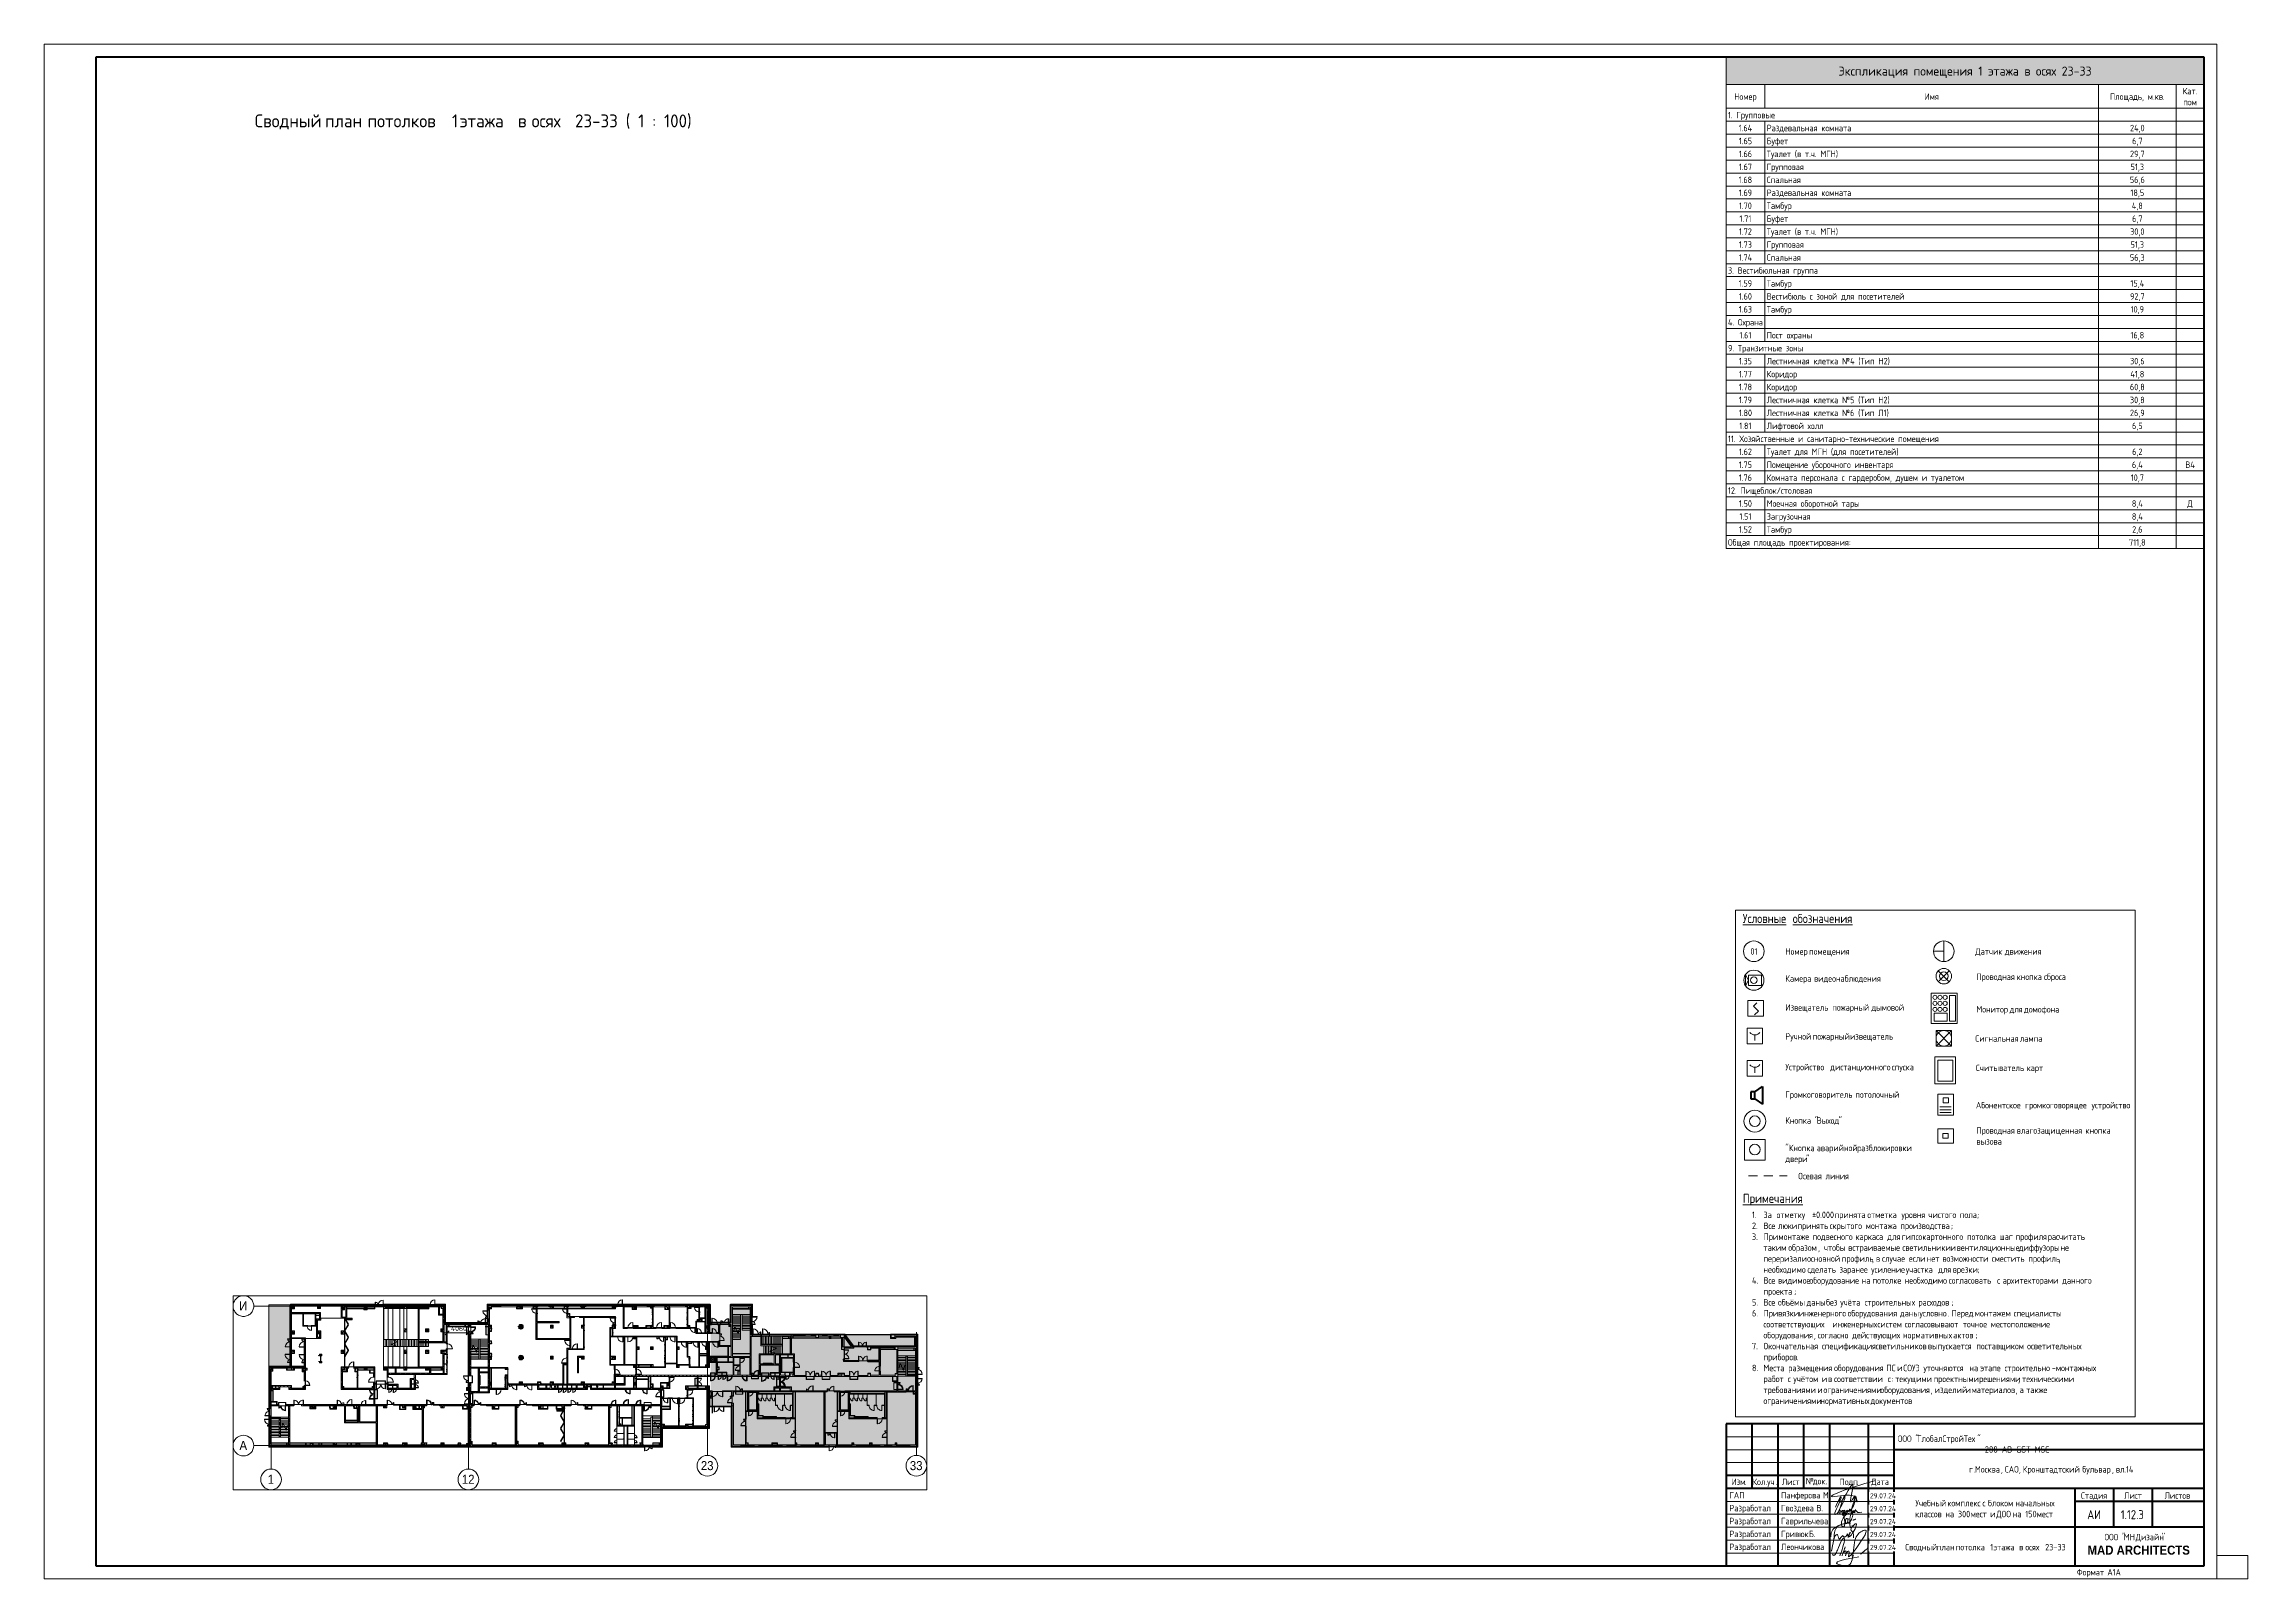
# Paper-space layout 'Layout1' of a CAD drawing. Header units: millimetres. Extents: x -841 to 12, y 0 to 594.
# The model-space entities are those that its viewports show. They can reach past a viewport. Long polylines and large blocks are cut down to what shows.
import ezdxf

# ---------------------------------------------------------------- set-up
doc = ezdxf.new("R2010")
doc.units = ezdxf.units.MM
for name, pattern in [('01 Штриховая _4 мм_', [6, 3.5, -2.5]), ('200_ШТРИХ__ш1_п0_6_', [800, 500, -300]), ('Осевая', [31.75, 6.35, -4.7625, 15.875, -4.7625])]:
    doc.linetypes.add(name, pattern=pattern)
for name, color, linetype, lineweight in [('A-ANNO-DIMS', 7, 'Continuous', 9), ('A-ANNO-DIMS-500', 7, 'Continuous', 9), ('A-ANNO-NOTE', 7, 'Continuous', 9), ('A-DETL', 7, 'Continuous', 9), ('A-DETL-3', 7, '01 Штриховая _4 мм_', 9), ('A-DETL-4', 7, 'Continuous', 40), ('A-DETL-5', 7, 'Continuous', 20), ('A-DETL-8', 7, 'Continuous', 5), ('A-DETL-9', 7, 'Continuous', 30), ('A-DETL-MBND-1', 7, '200_ШТРИХ__ш1_п0_6_', 9), ('A-DOOR', 7, 'Continuous', 5), ('A-GENM-2', 7, 'Continuous', 5), ('A-GLAZ-3', 7, 'Continuous', 5), ('A-GLAZ-CURT-2', 7, 'Continuous', 5), ('A-GLAZ-CWMG-2', 7, 'Continuous', 5), ('A-WALL', 7, 'Continuous', 9), ('A-WALL-5', 7, 'Continuous', 5), ('G-ANNO-LEGN', 7, 'Continuous', 9), ('G-ANNO-SCHD', 7, 'Continuous', 9), ('G-ANNO-TEXT', 7, 'Continuous', 9), ('G-ANNO-TTLB', 7, 'Continuous', 9), ('I-WALL-4', 7, 'Continuous', 5), ('M-EQPM-3', 7, 'Continuous', 5), ('S-COLS-3', 7, 'Continuous', 5), ('S-STRS-1', 7, 'Continuous', 5), ('S-STRS-MBND-1', 7, 'Continuous', 5), ('Оси', 7, 'Continuous', 9), ('Оси-1', 7, 'Continuous', 20), ('Оси-2', 7, 'Осевая', 9)]:
    doc.layers.add(name, color=color, linetype=linetype, lineweight=lineweight)
for name, color, linetype, lineweight, true_color in [('A-DETL-6', 7, 'Continuous', 9, 0x008040), ('A-DETL-7', 7, 'Continuous', 5, 0x737373), ('A-DETL-GENF-3', 7, 'Continuous', 5, 0xaaaaaa), ('A-DETL-GENF-4', 7, 'Continuous', 5, 0xe2e2e2), ('A-DETL-GENF-5', 7, 'Continuous', 5, 0xb7b7b7), ('A-DOOR-1', 7, 'Continuous', 5, 0xb7b7b7), ('A-DOOR-2', 7, 'Continuous', 5, 0x737373), ('A-DOOR-3', 7, 'Continuous', 5, 0xe2e2e2), ('A-DOOR-4', 7, 'Continuous', 5, 0xaaaaaa), ('A-DOOR-FRAM-1', 7, 'Continuous', 5, 0xb7b7b7), ('A-DOOR-FRAM-2', 7, 'Continuous', 5, 0xe2e2e2), ('A-DOOR-FRAM-3', 7, 'Continuous', 5, 0xaaaaaa), ('A-FLOR-1', 7, 'Continuous', 5, 0xb7b7b7), ('A-FLOR-2', 7, 'Continuous', 5, 0xaaaaaa), ('A-GENM-1', 7, 'Continuous', 5, 0x737373), ('A-GENM-3', 7, 'Continuous', 5, 0xe2ddcd), ('A-GLAZ-2', 7, 'Continuous', 5, 0x737373), ('A-GLAZ-CURT-3', 7, 'Continuous', 5, 0x737373), ('A-GLAZ-CWMG-3', 7, 'Continuous', 5, 0x383e42), ('A-GLAZ-CWMG-4', 7, 'Continuous', 5, 0x737373), ('A-WALL-3', 7, 'Continuous', 5, 0x737373), ('A-WALL-4', 7, 'Continuous', 9, 0x737373), ('I-WALL-2', 7, 'Continuous', 5, 0xe7e7e7), ('I-WALL-3', 7, 'Continuous', 9, 0xe7e7e7), ('I-WALL-5', 7, 'Continuous', 5, 0x737373), ('I-WALL-6', 7, 'Continuous', 5, 0x787878), ('M-EQPM-4', 7, 'Continuous', 5, 0x737373), ('S-COLS-4', 7, 'Continuous', 5, 0x737373), ('S-STRS-2', 7, 'Continuous', 5, 0x737373), ('S-STRS-MBND-2', 7, 'Continuous', 5, 0x737373)]:
    doc.layers.add(name, color=color, linetype=linetype, lineweight=lineweight, true_color=true_color)
doc.layers.add('A-DETL-GENF-2', color=7, linetype='Continuous', lineweight=9, true_color=0xc0c0c0, transparency=0.4)
doc.layers.add('G-ANNO-NPLT', color=7, linetype='Continuous', plot=False)
doc.styles.add('Arial_1', font='arial.ttf', dxfattribs={"width": 0.9, "height": 1750})
doc.styles.add('Arial_B', font='', dxfattribs={"width": 0.9, "height": 3.5})
doc.styles.add('GOST Common_2', font='GOST_Common.ttf', dxfattribs={"width": 0.9, "height": 3.5})
doc.styles.add('GOST Common_3', font='GOST_Common.ttf', dxfattribs={"width": 0.9, "height": 2.5})
doc.styles.add('GOST Common_4', font='GOST_Common.ttf', dxfattribs={"height": 3.5})
doc.styles.add('GOST Common_5', font='GOST_Common.ttf', dxfattribs={"height": 5})
doc.styles.add('GOST Common_6', font='GOST_Common.ttf', dxfattribs={"width": 0.9, "height": 2})
doc.styles.add('ISOCPEUR_2', font='isocpeur.ttf', dxfattribs={"width": 0.9, "height": 1000})
doc.styles.get('Arial_B').set_extended_font_data('Arial', bold=True)
doc.dimstyles.new('ISO-2_0_0_9К_Средний_округл2_2', dxfattribs={"dimscale": 304.8, "dimtxt": 995.981176, "dimasz": 2.46063, "dimexe": 1.968504, "dimexo": 0, "dimgap": 0, "dimtad": 1, "dimdec": 0, "dimrnd": 10, "dimzin": 0, "dimdsep": 46, "dimtxsty": 'ISOCPEUR_2', "dimblk1": 'OBLIQUE', "dimblk2": 'OBLIQUE', "dimsah": 1, "dimcen": 0.09, "dimdle": 1.968504, "dimazin": 0, "dimtfac": 1, "dimtdec": 4, "dimtix": 1, "dimtmove": 0, "dimatfit": 3, "dimfxl": 1, "dimtvp": 1, "dimtolj": 1, "dimtzin": 0, "dimarcsym": 2})
pattern_1 = [(45, (149830.96, 0), (-285.1231, 285.1231), []), (45, (150116.1, 0), (-285.1231, 285.1231), [504.031, -100.806, 16.764, -84.042])]
pattern_2 = [(45, (149830.96, 0), (-353.5534, 353.5534), []), (135, (149830.96, 0), (-353.5534, -353.5534), [])]
pattern_3 = [(135, (149830.96, 0), (-377.1708, -377.1708), [533.4, -88.9, 17.78, -88.9]), (135, (149830.96, 376.94), (-377.1708, -377.1708), []), (50, (149830.96, 0), (637.6445, -55.7866), [66.675, -733.425]), (355, (149830.96, 0), (-123.3494, 668.699), [53.34, -586.74]), (100.451, (149884.1, -4.65), (514.299, 612.908), [56.665, -623.315]), (46.184, (149830.96, 177.8), (948.7764, -147.15), [100.012, -1100.137]), (96.636, (149910, 165.5), (830.909, 865.997), [84.998, -934.973]), (351.184, (149831, 177.8), (830.918, 865.988), [80.01, -880.11]), (21, (149919.86, 133.35), (530.6506, -357.9283), [66.675, -733.425]), (326, (149919.86, 133.35), (216.308, 644.6585), [53.34, -586.74]), (71.451, (149964.1, 103.5), (746.9596, 286.7243), [56.665, -623.315]), (37.5, (149830.96, 0), (10.81053, 295.9426), [16.764, -562.864, 16.764, -578.866, -588.962]), (37.5, (149830.96, 0), (10.81053, 295.9426), [-1175.258, 16.764, -572.198]), (7.5, (149830.96, 0), (233.8692, 350.6318), [16.764, -322.834, 16.764, -549.529, -224.472]), (7.5, (149830.96, 0), (233.8692, 350.6318), [-905.891, 16.764, -207.708]), (327.5, (149632.7, 0), (474.5678, -20.0513), [16.764, -205.486, 16.764, -676.656, -920.115]), (327.5, (149632.7, 0), (474.5678, -20.0513), [-915.67, 16.764, -903.351]), (317.5, (149543.8, 0), (518.4522, 88.9934), [16.764, -272.161, 16.764, -443.738, -653.415]), (317.5, (149543.8, 0), (518.4522, 88.9934), [-749.427, 16.764, -636.651])]
pattern_4 = [(135, (149830.96, 0), (-353.5534, -353.5534), [])]
pattern_5 = [(135, (149830.96, 0), (-176.7767, -176.7767), [])]
pattern_6 = [(135, (1826.41, 114.685), (-14.14214, -14.14214), []), (225, (1826.41, 114.685), (14.14214, -14.14214), [])]
pattern_7 = [(45, (-296.384, 114.685), (-14.1421, 14.1421), []), (135, (-296.384, 114.685), (-14.1421, -14.1421), [])]
pattern_8 = [(135, (1751.41, 114.685), (-14.14214, -14.14214), []), (225, (1751.41, 114.685), (14.14214, -14.14214), [])]
pattern_9 = [(45, (-371.384, 114.685), (-14.1421, 14.1421), []), (135, (-371.384, 114.685), (-14.1421, -14.1421), [])]
pattern_10 = [(135, (1826.41, 164.685), (-14.14214, -14.14214), []), (225, (1826.41, 164.685), (14.14214, -14.14214), [])]
pattern_11 = [(45, (-296.384, 164.685), (-14.1421, 14.1421), []), (135, (-296.384, 164.685), (-14.1421, -14.1421), [])]
pattern_12 = [(45, (149830.96, 0), (-176.7767, 176.7767), [])]
pattern_13 = [(135, (1601.41, 114.685), (-14.14214, -14.14214), []), (225, (1601.41, 114.685), (14.14214, -14.14214), [])]
pattern_14 = [(45, (-521.384, 114.685), (-14.1421, 14.1421), []), (135, (-521.384, 114.685), (-14.1421, -14.1421), [])]
pattern_15 = [(135, (1751.41, 164.685), (-14.14214, -14.14214), []), (225, (1751.41, 164.685), (14.14214, -14.14214), [])]
pattern_16 = [(45, (-371.384, 164.685), (-14.1421, 14.1421), []), (135, (-371.384, 164.685), (-14.1421, -14.1421), [])]
pattern_17 = [(45, (149830.96, 0), (-427.684, 427.684), []), (45, (150116.1, 0), (-427.684, 427.684), [])]
pattern_18 = [(135, (1751.41, 174.685), (-14.14214, -14.14214), []), (225, (1751.41, 174.685), (14.14214, -14.14214), [])]
pattern_19 = [(45, (-371.384, 174.685), (-14.1421, 14.1421), []), (135, (-371.384, 174.685), (-14.1421, -14.1421), [])]
pattern_20 = [(135, (1826.41, 174.685), (-14.14214, -14.14214), []), (225, (1826.41, 174.685), (14.14214, -14.14214), [])]
pattern_21 = [(45, (-296.384, 174.685), (-14.1421, 14.1421), []), (135, (-296.384, 174.685), (-14.1421, -14.1421), [])]
pattern_22 = [(135, (1951.41, 164.685), (-14.14214, -14.14214), []), (225, (1951.41, 164.685), (14.14214, -14.14214), [])]
pattern_23 = [(45, (-171.384, 164.685), (-14.1421, 14.1421), []), (135, (-171.384, 164.685), (-14.1421, -14.1421), [])]
pattern_24 = [(45, (149830.96, 0), (-530.33, 530.33), []), (135, (149830.96, 0), (-530.33, -530.33), [])]

psp = doc.layouts.get("Layout1")

# ---------------------------------------------------------------- texts
at = {"layer": 'G-ANNO-SCHD', "line_spacing_factor": 1.022761}
for s, insert, char_height, width, attachment_point, style in [('Экспликация помещения 1 этажа в осях 23-33', (-97.48, 585.3), 3.5, 118.8509, 2, 'GOST Common_4'), ('Номер', (-182.5, 574.92), 2.5, 9.896, 2, 'GOST Common_3'), ('Имя', (-110.41, 574.92), 2.5, 6.1548, 2, 'GOST Common_3'), ('Площадь, м.кв.', (-30.81, 574.92), 2.5, 23.8349, 2, 'GOST Common_3'), ('Кат.\\Pпом', (-10.39, 577.05), 2.5, 7.5125, 2, 'GOST Common_3'), ('1. Групповые', (-189.25, 567.77), 2.5, 20.2144, 1, 'GOST Common_3'), ('1.64', (-182.5, 562.76), 2.5, 6.185, 2, 'GOST Common_3'), ('1.65', (-182.5, 557.75), 2.5, 5.9135, 2, 'GOST Common_3'), ('Раздевальная комната', (-174.25, 562.76), 2.5, 38.7996, 1, 'GOST Common_3'), ('Буфет', (-174.25, 557.75), 2.5, 10.7106, 1, 'GOST Common_3'), ('24,0', (-30.81, 562.76), 2.5, 6.8186, 2, 'GOST Common_3'), ('6,7', (-30.81, 557.75), 2.5, 4.6765, 2, 'GOST Common_3'), ('1.66', (-182.5, 552.74), 2.5, 5.9135, 2, 'GOST Common_3'), ('1.67', (-182.5, 547.73), 2.5, 5.9135, 2, 'GOST Common_3'), ('Туалет (в т.ч. МГН)', (-174.25, 552.74), 2.5, 31.4983, 1, 'GOST Common_3'), ('Групповая', (-174.25, 547.73), 2.5, 17.1068, 1, 'GOST Common_3'), ('29,7', (-30.81, 552.74), 2.5, 6.5471, 2, 'GOST Common_3'), ('51,3', (-30.81, 547.73), 2.5, 6.0341, 2, 'GOST Common_3'), ('1.68', (-182.5, 542.72), 2.5, 5.9135, 2, 'GOST Common_3'), ('1.69', (-182.5, 537.71), 2.5, 5.9135, 2, 'GOST Common_3'), ('Спальная', (-174.25, 542.72), 2.5, 15.5078, 1, 'GOST Common_3'), ('Раздевальная комната', (-174.25, 537.71), 2.5, 38.7996, 1, 'GOST Common_3'), ('56,6', (-30.81, 542.72), 2.5, 6.5471, 2, 'GOST Common_3'), ('18,5', (-30.81, 537.71), 2.5, 6.0341, 2, 'GOST Common_3'), ('1.70', (-182.5, 532.69), 2.5, 5.9135, 2, 'GOST Common_3'), ('Тамбур', (-174.25, 532.69), 2.5, 12.0381, 1, 'GOST Common_3'), ('4,8', (-30.81, 532.69), 2.5, 4.948, 2, 'GOST Common_3'), ('1.72', (-182.5, 522.67), 2.5, 5.9135, 2, 'GOST Common_3'), ('1.71', (-182.5, 527.68), 2.5, 5.4006, 2, 'GOST Common_3'), ('Туалет (в т.ч. МГН)', (-174.25, 522.67), 2.5, 31.4983, 1, 'GOST Common_3'), ('Буфет', (-174.25, 527.68), 2.5, 10.7106, 1, 'GOST Common_3'), ('30,0', (-30.81, 522.67), 2.5, 6.5471, 2, 'GOST Common_3'), ('6,7', (-30.81, 527.68), 2.5, 4.6765, 2, 'GOST Common_3'), ('1.74', (-182.5, 512.65), 2.5, 6.185, 2, 'GOST Common_3'), ('1.73', (-182.5, 517.66), 2.5, 5.9135, 2, 'GOST Common_3'), ('Спальная', (-174.25, 512.65), 2.5, 15.5078, 1, 'GOST Common_3'), ('Групповая', (-174.25, 517.66), 2.5, 17.1068, 1, 'GOST Common_3'), ('56,3', (-30.81, 512.65), 2.5, 6.5471, 2, 'GOST Common_3'), ('51,3', (-30.81, 517.66), 2.5, 6.0341, 2, 'GOST Common_3'), ('3. Вестибюльная группа', (-189.25, 507.64), 2.5, 39.765, 1, 'GOST Common_3'), ('1.59', (-182.5, 502.62), 2.5, 5.9135, 2, 'GOST Common_3'), ('1.60', (-182.5, 497.61), 2.5, 5.9135, 2, 'GOST Common_3'), ('Тамбур', (-174.25, 502.62), 2.5, 12.0381, 1, 'GOST Common_3'), ('Вестибюль с зоной для посетителей', (-174.25, 497.61), 2.5, 59.4665, 1, 'GOST Common_3'), ('92,7', (-30.81, 497.61), 2.5, 6.5471, 2, 'GOST Common_3'), ('15,4', (-30.81, 502.62), 2.5, 6.3057, 2, 'GOST Common_3'), ('4. Охрана', (-189.25, 487.59), 2.5, 15.9302, 1, 'GOST Common_3'), ('1.63', (-182.5, 492.6), 2.5, 5.9135, 2, 'GOST Common_3'), ('Тамбур', (-174.25, 492.6), 2.5, 12.0381, 1, 'GOST Common_3'), ('10,9', (-30.81, 492.6), 2.5, 6.0341, 2, 'GOST Common_3'), ('1.61', (-182.5, 482.58), 2.5, 5.4006, 2, 'GOST Common_3'), ('Пост охраны', (-174.25, 482.58), 2.5, 20.7575, 1, 'GOST Common_3'), ('16,8', (-30.81, 482.58), 2.5, 6.0341, 2, 'GOST Common_3'), ('9. Транзитные зоны', (-189.25, 477.57), 2.5, 32.1318, 1, 'GOST Common_3'), ('1.35', (-182.5, 472.56), 2.5, 5.9135, 2, 'GOST Common_3'), ('Лестничная клетка №4 (Тип Н2)', (-174.25, 472.56), 2.5, 52.7686, 1, 'GOST Common_3'), ('30,6', (-30.81, 472.56), 2.5, 6.5471, 2, 'GOST Common_3'), ('1.78', (-182.5, 462.53), 2.5, 5.9135, 2, 'GOST Common_3'), ('1.77', (-182.5, 467.54), 2.5, 5.9135, 2, 'GOST Common_3'), ('Коридор', (-174.25, 467.54), 2.5, 13.3656, 1, 'GOST Common_3'), ('Коридор', (-174.25, 462.53), 2.5, 13.3656, 1, 'GOST Common_3'), ('60,8', (-30.81, 462.53), 2.5, 6.5471, 2, 'GOST Common_3'), ('41,8', (-30.81, 467.54), 2.5, 6.3057, 2, 'GOST Common_3'), ('1.79', (-182.5, 457.52), 2.5, 5.9135, 2, 'GOST Common_3'), ('1.80', (-182.5, 452.51), 2.5, 5.9135, 2, 'GOST Common_3'), ('Лестничная клетка №5 (Тип Н2)', (-174.25, 457.52), 2.5, 52.4971, 1, 'GOST Common_3'), ('Лестничная клетка №6 (Тип Л1)', (-174.25, 452.51), 2.5, 51.9842, 1, 'GOST Common_3'), ('30,8', (-30.81, 457.52), 2.5, 6.5471, 2, 'GOST Common_3'), ('26,9', (-30.81, 452.51), 2.5, 6.5471, 2, 'GOST Common_3'), ('1.81', (-182.5, 447.5), 2.5, 5.4006, 2, 'GOST Common_3'), ('Лифтовой холл', (-174.25, 447.5), 2.5, 24.74, 1, 'GOST Common_3'), ('6,5', (-30.81, 447.5), 2.5, 4.6765, 2, 'GOST Common_3'), ('11. Хозяйственные и санитарно-технические помещения', (-189.25, 442.49), 2.5, 92.8052, 1, 'GOST Common_3'), ('1.62', (-182.5, 437.48), 2.5, 5.9135, 2, 'GOST Common_3'), ('Туалет для МГН (для посетителей)', (-174.25, 437.48), 2.5, 57.2943, 1, 'GOST Common_3'), ('6,2', (-30.81, 437.48), 2.5, 4.6765, 2, 'GOST Common_3'), ('1.75', (-182.5, 432.46), 2.5, 5.9135, 2, 'GOST Common_3'), ('1.76', (-182.5, 427.45), 2.5, 5.9135, 2, 'GOST Common_3'), ('Помещение уборочного инвентаря', (-174.25, 432.46), 2.5, 56.4193, 1, 'GOST Common_3'), ('Комната персонала с гардеробом, душем и туалетом', (-174.25, 427.45), 2.5, 87.9176, 1, 'GOST Common_3'), ('10,7', (-30.81, 427.45), 2.5, 6.0341, 2, 'GOST Common_3'), ('6,4', (-30.81, 432.46), 2.5, 4.948, 2, 'GOST Common_3'), ('В4', (-10.39, 432.46), 2.5, 4.2842, 2, 'GOST Common_3'), ('12. Пищеблок/столовая', (-189.25, 422.44), 2.5, 38.4375, 1, 'GOST Common_3'), ('1.50', (-182.5, 417.43), 2.5, 5.9135, 2, 'GOST Common_3'), ('1.51', (-182.5, 412.42), 2.5, 5.4006, 2, 'GOST Common_3'), ('Загрузочная', (-174.25, 412.42), 2.5, 21.1497, 1, 'GOST Common_3'), ('Моечная оборотной тары', (-174.25, 417.43), 2.5, 41.7261, 1, 'GOST Common_3'), ('8,4', (-30.81, 417.43), 2.5, 4.948, 2, 'GOST Common_3'), ('8,4', (-30.81, 412.42), 2.5, 4.948, 2, 'GOST Common_3'), ('\\fGOST Common|b0|i0|c204|p34|;\\W.9;Д', (-10.39, 417.43), 2.5, 2.4137, 2, 'GOST Common_3'), ('Общая площадь проектирования:', (-189.25, 402.39), 2.5, 54.5789, 1, 'GOST Common_3'), ('1.52', (-182.5, 407.41), 2.5, 5.9135, 2, 'GOST Common_3'), ('Тамбур', (-174.25, 407.41), 2.5, 12.0381, 1, 'GOST Common_3'), ('711,8', (-30.81, 402.39), 2.5, 7.3918, 2, 'GOST Common_3'), ('2,6', (-30.81, 407.41), 2.5, 4.6765, 2, 'GOST Common_3')]:
    psp.add_mtext(s, dxfattribs=dict(at, insert=insert, char_height=char_height, width=width, attachment_point=attachment_point, style=style))
at = {"layer": 'G-ANNO-TTLB', "attachment_point": 1}
for s, insert, char_height, width, style in [('Сводный', (-759.45, 566.77), 5, 30.865, 'GOST Common_5'), ('\\fGOST Common|b0|i0|c204|p34|; ', (-733.98, 566.77), 5, 2.0844, 'GOST Common_5'), ('план', (-732.26, 566.77), 5, 17.8776, 'GOST Common_5'), ('\\fGOST Common|b0|i0|c204|p34|; ', (-717.51, 566.77), 5, 2.0844, 'GOST Common_5'), ('потолков', (-715.79, 566.77), 5, 35.9156, 'GOST Common_5'), (' 1 ', (-686.16, 566.77), 5, 7.2954, 'GOST Common_5'), ('этажа', (-680.14, 566.77), 5, 25.2532, 'GOST Common_5'), ('\\fGOST Common|b0|i0|c204|p34|; ', (-659.3, 566.77), 5, 2.0844, 'GOST Common_5'), ('\\fGOST Common|b0|i0|c204|p34|;в', (-657.58, 566.77), 5, 4.3291, 'GOST Common_5'), ('\\fGOST Common|b0|i0|c204|p34|; ', (-654.01, 566.77), 5, 2.0844, 'GOST Common_5'), ('осях', (-652.29, 566.77), 5, 16.6751, 'GOST Common_5'), (' 23-33 ( 1 : 100)', (-638.53, 566.77), 5, 53.7932, 'GOST Common_5'), ('ООО', (-123.53, 55.52), 2.5, 6.4937, 'GOST Common_3'), (' "', (-118.17, 55.52), 2.5, 2.5975, 'GOST Common_3'), ('ГлобалСтройТех', (-116.03, 55.52), 2.5, 28.2114, 'GOST Common_3'), ('"                                                                               288-AB-GST-MSC', (-92.75, 55.52), 2.5, 105.1974, 'GOST Common_3'), ('\\fGOST Common|b0|i0|c204|p34|;\\W.9;г', (-95.9, 43.66), 2.5, 1.9481, 'GOST Common_3'), ('Москва', (-93.64, 43.66), 2.5, 12.1215, 'GOST Common_3'), ('САО', (-82.09, 43.66), 2.5, 6.5658, 'GOST Common_3'), ('Кронштадтский', (-75.12, 43.66), 2.5, 26.9848, 'GOST Common_3'), ('\\fGOST Common|b0|i0|c204|p34|;\\W.9; ', (-52.86, 43.66), 2.5, 0.938, 'GOST Common_3'), ('бульвар', (-52.08, 43.66), 2.5, 13.8532, 'GOST Common_3'), ('вл', (-39.11, 43.66), 2.5, 3.8962, 'GOST Common_3'), ('.14', (-35.89, 43.66), 2.5, 4.3291, 'GOST Common_3'), ('\\fGOST Common|b0|i0|c204|p34|;\\W.9;.', (-94.29, 43.66), 2.5, 0.7937, 'GOST Common_3'), (', ', (-83.64, 43.66), 2.5, 1.8759, 'GOST Common_3'), (', ', (-76.67, 43.66), 2.5, 1.8759, 'GOST Common_3'), (', ', (-40.65, 43.66), 2.5, 1.8759, 'GOST Common_3'), ('Учебный', (-116.7, 30.59), 2.5, 14.0696, 'GOST Common_3'), ('классов', (-116.82, 26.36), 2.5, 13.2759, 'GOST Common_3'), ('\\fGOST Common|b0|i0|c204|p34|;\\W.9; ', (-105.87, 26.36), 2.5, 0.938, 'GOST Common_3'), ('\\fGOST Common|b0|i0|c204|p34|;\\W.9; ', (-105.1, 30.59), 2.5, 0.938, 'GOST Common_3'), ('на', (-105.1, 26.36), 2.5, 4.1127, 'GOST Common_3'), ('комплекс', (-104.32, 30.59), 2.5, 15.5127, 'GOST Common_3'), (' 300 ', (-101.7, 26.36), 2.5, 7.7203, 'GOST Common_3'), ('мест', (-95.33, 26.36), 2.5, 8.2253, 'GOST Common_3'), ('\\fGOST Common|b0|i0|c204|p34|;\\W.9; ', (-91.52, 30.59), 2.5, 0.938, 'GOST Common_3'), ('\\fGOST Common|b0|i0|c204|p34|;\\W.9;с', (-90.75, 30.59), 2.5, 1.6595, 'GOST Common_3'), ('\\fGOST Common|b0|i0|c204|p34|;\\W.9; ', (-89.38, 30.59), 2.5, 0.938, 'GOST Common_3'), ('\\fGOST Common|b0|i0|c204|p34|;\\W.9; ', (-88.55, 26.36), 2.5, 0.938, 'GOST Common_3'), ('блоком', (-88.61, 30.59), 2.5, 11.9051, 'GOST Common_3'), ('\\fGOST Common|b0|i0|c204|p34|;\\W.9;и', (-87.77, 26.36), 2.5, 1.9481, 'GOST Common_3'), ('\\fGOST Common|b0|i0|c204|p34|;\\W.9; ', (-86.17, 26.36), 2.5, 0.938, 'GOST Common_3'), ('ДОО', (-85.39, 26.36), 2.5, 6.7823, 'GOST Common_3'), ('\\fGOST Common|b0|i0|c204|p34|;\\W.9; ', (-79.8, 26.36), 2.5, 0.938, 'GOST Common_3'), ('на', (-79.02, 26.36), 2.5, 4.1127, 'GOST Common_3'), ('\\fGOST Common|b0|i0|c204|p34|;\\W.9; ', (-78.78, 30.59), 2.5, 0.938, 'GOST Common_3'), ('начальных', (-78.01, 30.59), 2.5, 18.1823, 'GOST Common_3'), (' 150 ', (-75.63, 26.36), 2.5, 7.143, 'GOST Common_3'), ('мест', (-69.73, 26.36), 2.5, 8.2253, 'GOST Common_3'), ('АИ', (-50.19, 26.62), 3.5, 6.5658, 'GOST Common_2'), ('1.12.3', (-37.22, 26.62), 3.5, 11.4721, 'GOST Common_2'), ('Сводный', (-120.63, 13.54), 2.5, 13.8532, 'GOST Common_3'), ('\\fGOST Common|b0|i0|c204|p34|;\\W.9; ', (-109.2, 13.54), 2.5, 0.938, 'GOST Common_3'), ('план', (-108.43, 13.54), 2.5, 8.0089, 'GOST Common_3'), ('\\fGOST Common|b0|i0|c204|p34|;\\W.9; ', (-101.82, 13.54), 2.5, 0.938, 'GOST Common_3'), ('потолка', (-101.05, 13.54), 2.5, 14.3582, 'GOST Common_3'), (' 1 ', (-89.2, 13.54), 2.5, 3.2468, 'GOST Common_3'), ('этажа', (-86.52, 13.54), 2.5, 11.1835, 'GOST Common_3'), ('\\fGOST Common|b0|i0|c204|p34|;\\W.9; ', (-77.29, 13.54), 2.5, 0.938, 'GOST Common_3'), ('\\fGOST Common|b0|i0|c204|p34|;\\W.9;в', (-76.52, 13.54), 2.5, 1.9481, 'GOST Common_3'), ('\\fGOST Common|b0|i0|c204|p34|;\\W.9; ', (-74.91, 13.54), 2.5, 0.938, 'GOST Common_3'), ('осях', (-74.14, 13.54), 2.5, 7.5038, 'GOST Common_3'), (' 23-33', (-67.95, 13.54), 2.5, 10.6785, 'GOST Common_3')]:
    psp.add_mtext(s, dxfattribs=dict(at, insert=insert, char_height=char_height, width=width, style=style))

msp = doc.modelspace()

# ---------------------------------------------------------------- texts
at = {"layer": 'G-ANNO-TEXT', "attachment_point": 1}
for s, insert, char_height, width, style in [('\\LУсловные', (129026.48, 3189.7), 3.5, 22.1506, 'GOST Common_2'), ('\\L\\fGOST Common|b0|i0|c204|p34|;\\W.9;\\L ', (129044.76, 3189.7), 3.5, 1.2987, 'GOST Common_2'), ('\\Lобозначения', (129045.83, 3189.7), 3.5, 30.1595, 'GOST Common_2'), ('01', (129029.45, 3176.46), 2.5, 3.319, 'GOST Common_3'), ('Номер', (129042.96, 3176.46), 2.5, 10.1734, 'GOST Common_3'), ('\\fGOST Common|b0|i0|c204|p34|;\\W.9; ', (129051.35, 3176.46), 2.5, 0.938, 'GOST Common_3'), ('помещения', (129052.13, 3176.46), 2.5, 18.543, 'GOST Common_3'), ('Датчик', (129116.48, 3176.46), 2.5, 12.9152, 'GOST Common_3'), ('\\fGOST Common|b0|i0|c204|p34|;\\W.9; ', (129127.13, 3176.46), 2.5, 0.938, 'GOST Common_3'), ('движения', (129127.91, 3176.46), 2.5, 16.0899, 'GOST Common_3'), ('Камера', (129042.96, 3165.97), 2.5, 12.5544, 'GOST Common_3'), ('\\fGOST Common|b0|i0|c204|p34|;\\W.9; ', (129053.32, 3165.97), 2.5, 0.938, 'GOST Common_3'), ('видеонаблюдения', (129054.09, 3165.97), 2.5, 29.8709, 'GOST Common_3'), ('Проводная', (129116.9, 3166.65), 2.5, 17.9658, 'GOST Common_3'), ('\\fGOST Common|b0|i0|c204|p34|;\\W.9; ', (129131.72, 3166.65), 2.5, 0.938, 'GOST Common_3'), ('кнопка', (129132.5, 3166.65), 2.5, 11.9051, 'GOST Common_3'), ('\\fGOST Common|b0|i0|c204|p34|;\\W.9; ', (129142.32, 3166.65), 2.5, 0.938, 'GOST Common_3'), ('сброса', (129143.09, 3166.65), 2.5, 11.3278, 'GOST Common_3'), ('\\fGOST Common|b0|i0|c204|p34|;\\W.9; ', (129042.96, 3161.74), 2.5, 0.938, 'GOST Common_3'), ('Извещатель', (129042.96, 3154.77), 2.5, 21.0683, 'GOST Common_3'), ('\\fGOST Common|b0|i0|c204|p34|;\\W.9; ', (129060.34, 3154.77), 2.5, 0.938, 'GOST Common_3'), ('пожарный', (129061.12, 3154.77), 2.5, 16.5228, 'GOST Common_3'), ('дымовой', (129076.3, 3154.77), 2.5, 14.0696, 'GOST Common_3'), ('Монитор', (129116.9, 3154.07), 2.5, 14.6468, 'GOST Common_3'), ('\\fGOST Common|b0|i0|c204|p34|;\\W.9; ', (129128.98, 3154.07), 2.5, 0.938, 'GOST Common_3'), ('для', (129129.76, 3154.07), 2.5, 5.8443, 'GOST Common_3'), ('\\fGOST Common|b0|i0|c204|p34|;\\W.9; ', (129134.58, 3154.07), 2.5, 0.938, 'GOST Common_3'), ('домофона', (129135.35, 3154.07), 2.5, 16.5228, 'GOST Common_3'), ('Ручной', (129042.96, 3143.58), 2.5, 11.9051, 'GOST Common_3'), ('\\fGOST Common|b0|i0|c204|p34|;\\W.9; ', (129052.78, 3143.58), 2.5, 0.938, 'GOST Common_3'), ('пожарный', (129053.56, 3143.58), 2.5, 16.5228, 'GOST Common_3'), ('\\fGOST Common|b0|i0|c204|p34|;\\W.9; ', (129067.19, 3143.58), 2.5, 0.938, 'GOST Common_3'), ('извещатель', (129067.96, 3143.58), 2.5, 20.8519, 'GOST Common_3'), ('\\fGOST Common|b0|i0|c204|p34|;\\W.9; ', (129085.17, 3143.58), 2.5, 0.938, 'GOST Common_3'), ('Сигнальная', (129116.48, 3142.77), 2.5, 19.9139, 'GOST Common_3'), ('\\fGOST Common|b0|i0|c204|p34|;\\W.9; ', (129132.91, 3142.77), 2.5, 0.938, 'GOST Common_3'), ('лампа', (129133.68, 3142.77), 2.5, 10.3899, 'GOST Common_3'), ('Устройство', (129042.96, 3131.7), 2.5, 20.1304, 'GOST Common_3'), ('\\fGOST Common|b0|i0|c204|p34|;\\W.9; ', (129059.57, 3131.7), 2.5, 0.938, 'GOST Common_3'), ('дистанционного', (129060.34, 3131.7), 2.5, 27.9228, 'GOST Common_3'), ('\\fGOST Common|b0|i0|c204|p34|;\\W.9; ', (129083.38, 3131.7), 2.5, 0.938, 'GOST Common_3'), ('спуска', (129084.16, 3131.7), 2.5, 11.3278, 'GOST Common_3'), ('Считыватель', (129116.71, 3131.4), 2.5, 22.8721, 'GOST Common_3'), ('\\fGOST Common|b0|i0|c204|p34|;\\W.9; ', (129135.58, 3131.4), 2.5, 0.938, 'GOST Common_3'), ('карт', (129136.36, 3131.4), 2.5, 8.5139, 'GOST Common_3'), ('Громкоговоритель', (129042.96, 3121.07), 2.5, 31.8911, 'GOST Common_3'), ('\\fGOST Common|b0|i0|c204|p34|;\\W.9; ', (129069.27, 3121.07), 2.5, 0.938, 'GOST Common_3'), ('потолочный', (129070.05, 3121.07), 2.5, 20.2025, 'GOST Common_3'), ('Абонентское', (129116.71, 3116.96), 2.5, 22.1506, 'GOST Common_3'), ('\\fGOST Common|b0|i0|c204|p34|;\\W.9; ', (129134.99, 3116.96), 2.5, 0.938, 'GOST Common_3'), ('громкоговорящее', (129135.76, 3116.96), 2.5, 30.2316, 'GOST Common_3'), ('\\fGOST Common|b0|i0|c204|p34|;\\W.9; ', (129160.71, 3116.96), 2.5, 0.938, 'GOST Common_3'), ('устройство', (129161.48, 3116.96), 2.5, 19.9139, 'GOST Common_3'), ('Кнопка', (129042.96, 3111.03), 2.5, 12.1215, 'GOST Common_3'), (' "', (129052.96, 3111.03), 2.5, 2.5975, 'GOST Common_3'), ('Выход', (129055.1, 3111.03), 2.5, 10.2456, 'GOST Common_3'), ('\\fGOST Common|b0|i0|c204|p34|;\\W.9;"', (129063.56, 3111.03), 2.5, 1.6595, 'GOST Common_3'), ('Проводная', (129116.9, 3107.16), 2.5, 17.9658, 'GOST Common_3'), ('\\fGOST Common|b0|i0|c204|p34|;\\W.9; ', (129131.72, 3107.16), 2.5, 0.938, 'GOST Common_3'), ('влагозащищенная', (129132.5, 3107.16), 2.5, 31.3139, 'GOST Common_3'), ('\\fGOST Common|b0|i0|c204|p34|;\\W.9; ', (129158.33, 3107.16), 2.5, 0.938, 'GOST Common_3'), ('кнопка', (129159.11, 3107.16), 2.5, 11.9051, 'GOST Common_3'), ('\\fGOST Common|b0|i0|c204|p34|;\\W.9; ', (129168.93, 3107.16), 2.5, 0.938, 'GOST Common_3'), ('\\fGOST Common|b0|i0|c204|p34|;\\W.9;"', (129042.96, 3100.41), 2.5, 1.6595, 'GOST Common_3'), ('Кнопка', (129044.33, 3100.41), 2.5, 12.1215, 'GOST Common_3'), ('\\fGOST Common|b0|i0|c204|p34|;\\W.9;"', (129051, 3096.17), 2.5, 1.6595, 'GOST Common_3'), ('\\fGOST Common|b0|i0|c204|p34|;\\W.9; ', (129054.33, 3100.41), 2.5, 0.938, 'GOST Common_3'), ('аварийной', (129055.1, 3100.41), 2.5, 17.9658, 'GOST Common_3'), ('\\fGOST Common|b0|i0|c204|p34|;\\W.9; ', (129069.93, 3100.41), 2.5, 0.938, 'GOST Common_3'), ('разблокировки', (129070.7, 3100.41), 2.5, 25.3975, 'GOST Common_3'), ('\\fGOST Common|b0|i0|c204|p34|;\\W.9; ', (129091.66, 3100.41), 2.5, 0.938, 'GOST Common_3'), ('вызова', (129116.9, 3102.93), 2.5, 11.9772, 'GOST Common_3'), ('двери', (129042.96, 3096.17), 2.5, 9.7405, 'GOST Common_3'), ('Осевая', (129047.94, 3089.53), 2.5, 11.8329, 'GOST Common_3'), ('\\fGOST Common|b0|i0|c204|p34|;\\W.9; ', (129057.7, 3089.53), 2.5, 0.938, 'GOST Common_3'), ('линия', (129058.47, 3089.53), 2.5, 9.7405, 'GOST Common_3'), ('\\LПримечания', (129026.48, 3081.38), 3.5, 28.4278, 'GOST Common_2'), ('1.', (129030.04, 3074.53), 2.5, 5.4117, 'GOST Common_3'), ('За', (129034.5, 3074.53), 2.5, 4.257, 'GOST Common_3'), ('отметку', (129039.56, 3074.53), 2.5, 14.8633, 'GOST Common_3'), (' ±0.000 ', (129051.83, 3074.53), 2.5, 12.4101, 'GOST Common_3'), ('принята', (129062.06, 3074.53), 2.5, 14.3582, 'GOST Common_3'), ('\\fGOST Common|b0|i0|c204|p34|;\\W.9; ', (129073.91, 3074.53), 2.5, 0.938, 'GOST Common_3'), ('отметка', (129074.69, 3074.53), 2.5, 15.0797, 'GOST Common_3'), ('\\fGOST Common|b0|i0|c204|p34|;\\W.9; ', (129087.13, 3074.53), 2.5, 0.938, 'GOST Common_3'), ('уровня', (129087.9, 3074.53), 2.5, 11.6886, 'GOST Common_3'), ('\\fGOST Common|b0|i0|c204|p34|;\\W.9; ', (129097.55, 3074.53), 2.5, 0.938, 'GOST Common_3'), ('чистого', (129098.32, 3074.53), 2.5, 13.8532, 'GOST Common_3'), ('\\fGOST Common|b0|i0|c204|p34|;\\W.9; ', (129109.75, 3074.53), 2.5, 0.938, 'GOST Common_3'), ('пола', (129110.52, 3074.53), 2.5, 8.0089, 'GOST Common_3'), ('\\fGOST Common|b0|i0|c204|p34|;\\W.9;;', (129117.13, 3074.53), 2.5, 0.938, 'GOST Common_3'), ('2.', (129030.04, 3070.29), 2.5, 5.4117, 'GOST Common_3'), ('3.', (129030.04, 3066.06), 2.5, 5.4117, 'GOST Common_3'), ('Все', (129034.5, 3070.29), 2.5, 5.8443, 'GOST Common_3'), ('При', (129034.5, 3066.06), 2.5, 6.0608, 'GOST Common_3'), ('\\fGOST Common|b0|i0|c204|p34|;\\W.9; ', (129039.32, 3070.29), 2.5, 0.938, 'GOST Common_3'), ('\\fGOST Common|b0|i0|c204|p34|;\\W.9; ', (129039.5, 3066.06), 2.5, 0.938, 'GOST Common_3'), ('люки', (129040.1, 3070.29), 2.5, 8.2253, 'GOST Common_3'), ('монтаже', (129040.28, 3066.06), 2.5, 15.0797, 'GOST Common_3'), ('\\fGOST Common|b0|i0|c204|p34|;\\W.9; ', (129046.88, 3070.29), 2.5, 0.938, 'GOST Common_3'), ('принять', (129047.66, 3070.29), 2.5, 14.1418, 'GOST Common_3'), ('\\fGOST Common|b0|i0|c204|p34|;\\W.9; ', (129052.72, 3066.06), 2.5, 0.938, 'GOST Common_3'), ('подвесного', (129053.49, 3066.06), 2.5, 19.1924, 'GOST Common_3'), ('\\fGOST Common|b0|i0|c204|p34|;\\W.9; ', (129059.33, 3070.29), 2.5, 0.938, 'GOST Common_3'), ('скрытого', (129060.1, 3070.29), 2.5, 16.0177, 'GOST Common_3'), ('\\fGOST Common|b0|i0|c204|p34|;\\W.9; ', (129069.33, 3066.06), 2.5, 0.938, 'GOST Common_3'), ('каркаса', (129070.1, 3066.06), 2.5, 13.9975, 'GOST Common_3'), ('\\fGOST Common|b0|i0|c204|p34|;\\W.9; ', (129073.32, 3070.29), 2.5, 0.938, 'GOST Common_3'), ('монтажа', (129074.09, 3070.29), 2.5, 15.2962, 'GOST Common_3'), ('\\fGOST Common|b0|i0|c204|p34|;\\W.9; ', (129081.65, 3066.06), 2.5, 0.938, 'GOST Common_3'), ('для', (129082.42, 3066.06), 2.5, 5.8443, 'GOST Common_3'), ('\\fGOST Common|b0|i0|c204|p34|;\\W.9; ', (129086.71, 3070.29), 2.5, 0.938, 'GOST Common_3'), ('\\fGOST Common|b0|i0|c204|p34|;\\W.9; ', (129087.25, 3066.06), 2.5, 0.938, 'GOST Common_3'), ('производства', (129087.48, 3070.29), 2.5, 23.6658, 'GOST Common_3'), ('гипсокартонного', (129088.02, 3066.06), 2.5, 29.6544, 'GOST Common_3'), ('\\fGOST Common|b0|i0|c204|p34|;\\W.9;;', (129107.01, 3070.29), 2.5, 0.938, 'GOST Common_3'), ('\\fGOST Common|b0|i0|c204|p34|;\\W.9; ', (129112.49, 3066.06), 2.5, 0.938, 'GOST Common_3'), ('потолка', (129113.26, 3066.06), 2.5, 14.3582, 'GOST Common_3'), ('\\fGOST Common|b0|i0|c204|p34|;\\W.9; ', (129125.11, 3066.06), 2.5, 0.938, 'GOST Common_3'), ('шаг', (129125.88, 3066.06), 2.5, 6.5658, 'GOST Common_3'), ('\\fGOST Common|b0|i0|c204|p34|;\\W.9; ', (129131.3, 3066.06), 2.5, 0.938, 'GOST Common_3'), ('профиля', (129132.07, 3066.06), 2.5, 14.1418, 'GOST Common_3'), ('\\fGOST Common|b0|i0|c204|p34|;\\W.9; ', (129143.74, 3066.06), 2.5, 0.938, 'GOST Common_3'), ('расчитать', (129144.52, 3066.06), 2.5, 18.6873, 'GOST Common_3'), ('\\fGOST Common|b0|i0|c204|p34|;\\W.9; ', (129159.93, 3066.06), 2.5, 0.938, 'GOST Common_3'), ('таким', (129034.5, 3061.83), 2.5, 10.6785, 'GOST Common_3'), ('переризали', (129034.5, 3057.59), 2.5, 19.5532, 'GOST Common_3'), ('\\fGOST Common|b0|i0|c204|p34|;\\W.9; ', (129043.31, 3061.83), 2.5, 0.938, 'GOST Common_3'), ('образом', (129044.09, 3061.83), 2.5, 13.9253, 'GOST Common_3'), ('\\fGOST Common|b0|i0|c204|p34|;\\W.9; ', (129050.63, 3057.59), 2.5, 0.938, 'GOST Common_3'), ('основной', (129051.41, 3057.59), 2.5, 15.2962, 'GOST Common_3'), (',  ', (129055.58, 3061.83), 2.5, 2.8139, 'GOST Common_3'), ('чтобы', (129057.9, 3061.83), 2.5, 10.462, 'GOST Common_3'), ('\\fGOST Common|b0|i0|c204|p34|;\\W.9; ', (129064.03, 3057.59), 2.5, 0.938, 'GOST Common_3'), ('профиль', (129064.8, 3057.59), 2.5, 14.1418, 'GOST Common_3'), ('\\fGOST Common|b0|i0|c204|p34|;\\W.9; ', (129066.53, 3061.83), 2.5, 0.938, 'GOST Common_3'), ('встраиваемые', (129067.3, 3061.83), 2.5, 24.4595, 'GOST Common_3'), (', ', (129076.47, 3057.59), 2.5, 1.8759, 'GOST Common_3'), ('\\fGOST Common|b0|i0|c204|p34|;\\W.9;в', (129078.02, 3057.59), 2.5, 1.9481, 'GOST Common_3'), ('\\fGOST Common|b0|i0|c204|p34|;\\W.9; ', (129079.63, 3057.59), 2.5, 0.938, 'GOST Common_3'), ('случае', (129080.4, 3057.59), 2.5, 11.6165, 'GOST Common_3'), ('\\fGOST Common|b0|i0|c204|p34|;\\W.9; ', (129087.48, 3061.83), 2.5, 0.938, 'GOST Common_3'), ('светильники', (129088.26, 3061.83), 2.5, 21.6456, 'GOST Common_3'), ('\\fGOST Common|b0|i0|c204|p34|;\\W.9; ', (129089.98, 3057.59), 2.5, 0.938, 'GOST Common_3'), ('если', (129090.76, 3057.59), 2.5, 7.5038, 'GOST Common_3'), ('\\fGOST Common|b0|i0|c204|p34|;\\W.9; ', (129096.95, 3057.59), 2.5, 0.938, 'GOST Common_3'), ('нет', (129097.72, 3057.59), 2.5, 6.3494, 'GOST Common_3'), ('\\fGOST Common|b0|i0|c204|p34|;\\W.9; ', (129102.96, 3057.59), 2.5, 0.938, 'GOST Common_3'), ('возможности', (129103.74, 3057.59), 2.5, 22.2228, 'GOST Common_3'), ('\\fGOST Common|b0|i0|c204|p34|;\\W.9; ', (129106.12, 3061.83), 2.5, 0.938, 'GOST Common_3'), ('\\fGOST Common|b0|i0|c204|p34|;\\W.9;и', (129106.89, 3061.83), 2.5, 1.9481, 'GOST Common_3'), ('\\fGOST Common|b0|i0|c204|p34|;\\W.9; ', (129108.5, 3061.83), 2.5, 0.938, 'GOST Common_3'), ('вентиляционные', (129109.27, 3061.83), 2.5, 28.2114, 'GOST Common_3'), ('\\fGOST Common|b0|i0|c204|p34|;\\W.9; ', (129122.07, 3057.59), 2.5, 0.938, 'GOST Common_3'), ('сместить', (129122.85, 3057.59), 2.5, 16.2342, 'GOST Common_3'), ('\\fGOST Common|b0|i0|c204|p34|;\\W.9; ', (129132.55, 3061.83), 2.5, 0.938, 'GOST Common_3'), ('диффузоры', (129133.32, 3061.83), 2.5, 18.6152, 'GOST Common_3'), ('\\fGOST Common|b0|i0|c204|p34|;\\W.9; ', (129136.24, 3057.59), 2.5, 0.938, 'GOST Common_3'), ('профиль', (129137.01, 3057.59), 2.5, 14.1418, 'GOST Common_3'), ('\\fGOST Common|b0|i0|c204|p34|;\\W.9; ', (129148.68, 3061.83), 2.5, 0.938, 'GOST Common_3'), (', ', (129148.68, 3057.59), 2.5, 1.8759, 'GOST Common_3'), ('не', (129149.46, 3061.83), 2.5, 3.8962, 'GOST Common_3'), ('\\fGOST Common|b0|i0|c204|p34|;\\W.9; ', (129152.67, 3061.83), 2.5, 0.938, 'GOST Common_3'), ('4.', (129030.04, 3049.13), 2.5, 5.4117, 'GOST Common_3'), ('необходимо', (129034.5, 3053.36), 2.5, 19.6975, 'GOST Common_3'), ('Все', (129034.5, 3049.13), 2.5, 5.8443, 'GOST Common_3'), ('\\fGOST Common|b0|i0|c204|p34|;\\W.9; ', (129039.32, 3049.13), 2.5, 0.938, 'GOST Common_3'), ('видимое', (129040.1, 3049.13), 2.5, 13.8532, 'GOST Common_3'), ('\\fGOST Common|b0|i0|c204|p34|;\\W.9; ', (129050.75, 3053.36), 2.5, 0.938, 'GOST Common_3'), ('\\fGOST Common|b0|i0|c204|p34|;\\W.9; ', (129051.53, 3049.13), 2.5, 0.938, 'GOST Common_3'), ('сделать', (129051.53, 3053.36), 2.5, 14.0696, 'GOST Common_3'), ('оборудование', (129052.3, 3049.13), 2.5, 23.5937, 'GOST Common_3'), ('\\fGOST Common|b0|i0|c204|p34|;\\W.9; ', (129063.14, 3053.36), 2.5, 0.938, 'GOST Common_3'), ('заранее', (129063.91, 3053.36), 2.5, 13.9253, 'GOST Common_3'), ('\\fGOST Common|b0|i0|c204|p34|;\\W.9; ', (129071.77, 3049.13), 2.5, 0.938, 'GOST Common_3'), ('на', (129072.54, 3049.13), 2.5, 4.1127, 'GOST Common_3'), ('\\fGOST Common|b0|i0|c204|p34|;\\W.9; ', (129075.4, 3053.36), 2.5, 0.938, 'GOST Common_3'), ('\\fGOST Common|b0|i0|c204|p34|;\\W.9; ', (129075.94, 3049.13), 2.5, 0.938, 'GOST Common_3'), ('усиление', (129076.17, 3053.36), 2.5, 15.2962, 'GOST Common_3'), ('потолке', (129076.71, 3049.13), 2.5, 14.1418, 'GOST Common_3'), ('\\fGOST Common|b0|i0|c204|p34|;\\W.9; ', (129088.38, 3049.13), 2.5, 0.938, 'GOST Common_3'), ('\\fGOST Common|b0|i0|c204|p34|;\\W.9; ', (129088.79, 3053.36), 2.5, 0.938, 'GOST Common_3'), ('необходимо', (129089.15, 3049.13), 2.5, 19.6975, 'GOST Common_3'), ('участка', (129089.57, 3053.36), 2.5, 14.2861, 'GOST Common_3'), ('\\fGOST Common|b0|i0|c204|p34|;\\W.9; ', (129101.36, 3053.36), 2.5, 0.938, 'GOST Common_3'), ('для', (129102.13, 3053.36), 2.5, 5.8443, 'GOST Common_3'), ('\\fGOST Common|b0|i0|c204|p34|;\\W.9; ', (129105.4, 3049.13), 2.5, 0.938, 'GOST Common_3'), ('согласовать', (129106.18, 3049.13), 2.5, 21.7899, 'GOST Common_3'), ('\\fGOST Common|b0|i0|c204|p34|;\\W.9; ', (129106.95, 3053.36), 2.5, 0.938, 'GOST Common_3'), ('врезки', (129107.73, 3053.36), 2.5, 11.5443, 'GOST Common_3'), ('\\fGOST Common|b0|i0|c204|p34|;\\W.9;;', (129117.25, 3053.36), 2.5, 0.938, 'GOST Common_3'), ('\\fGOST Common|b0|i0|c204|p34|;\\W.9; ', (129124.16, 3049.13), 2.5, 0.938, 'GOST Common_3'), ('\\fGOST Common|b0|i0|c204|p34|;\\W.9;с', (129124.93, 3049.13), 2.5, 1.6595, 'GOST Common_3'), ('\\fGOST Common|b0|i0|c204|p34|;\\W.9; ', (129126.3, 3049.13), 2.5, 0.938, 'GOST Common_3'), ('архитекторами', (129127.07, 3049.13), 2.5, 26.9848, 'GOST Common_3'), ('\\fGOST Common|b0|i0|c204|p34|;\\W.9; ', (129149.34, 3049.13), 2.5, 0.938, 'GOST Common_3'), ('данного', (129150.11, 3049.13), 2.5, 13.8532, 'GOST Common_3'), ('\\fGOST Common|b0|i0|c204|p34|;\\W.9; ', (129161.54, 3049.13), 2.5, 0.938, 'GOST Common_3'), ('5.', (129030.04, 3040.66), 2.5, 5.4117, 'GOST Common_3'), ('проекта', (129034.5, 3044.89), 2.5, 14.3582, 'GOST Common_3'), ('Все', (129034.5, 3040.66), 2.5, 5.8443, 'GOST Common_3'), ('\\fGOST Common|b0|i0|c204|p34|;\\W.9; ', (129039.32, 3040.66), 2.5, 0.938, 'GOST Common_3'), ('объёмы', (129040.1, 3040.66), 2.5, 12.4823, 'GOST Common_3'), ('\\fGOST Common|b0|i0|c204|p34|;\\W.9;;', (129046.35, 3044.89), 2.5, 0.938, 'GOST Common_3'), ('\\fGOST Common|b0|i0|c204|p34|;\\W.9; ', (129050.4, 3040.66), 2.5, 0.938, 'GOST Common_3'), ('даны', (129051.17, 3040.66), 2.5, 8.2253, 'GOST Common_3'), ('\\fGOST Common|b0|i0|c204|p34|;\\W.9; ', (129057.96, 3040.66), 2.5, 0.938, 'GOST Common_3'), ('без', (129058.73, 3040.66), 2.5, 5.7, 'GOST Common_3'), ('\\fGOST Common|b0|i0|c204|p34|;\\W.9; ', (129063.43, 3040.66), 2.5, 0.938, 'GOST Common_3'), ('учёта', (129064.21, 3040.66), 2.5, 10.462, 'GOST Common_3'), ('\\fGOST Common|b0|i0|c204|p34|;\\W.9; ', (129072.84, 3040.66), 2.5, 0.938, 'GOST Common_3'), ('строительных', (129073.61, 3040.66), 2.5, 24.3152, 'GOST Common_3'), ('\\fGOST Common|b0|i0|c204|p34|;\\W.9; ', (129093.68, 3040.66), 2.5, 0.938, 'GOST Common_3'), ('расходов', (129094.45, 3040.66), 2.5, 15.5127, 'GOST Common_3'), ('\\fGOST Common|b0|i0|c204|p34|;\\W.9;;', (129107.25, 3040.66), 2.5, 0.938, 'GOST Common_3'), ('6.', (129030.04, 3036.43), 2.5, 5.4117, 'GOST Common_3'), ('соответствующих', (129034.5, 3032.19), 2.5, 31.3861, 'GOST Common_3'), ('Привязки', (129034.5, 3036.43), 2.5, 15.657, 'GOST Common_3'), ('\\fGOST Common|b0|i0|c204|p34|;\\W.9; ', (129047.42, 3036.43), 2.5, 0.938, 'GOST Common_3'), ('инженерного', (129048.19, 3036.43), 2.5, 21.9342, 'GOST Common_3'), ('\\fGOST Common|b0|i0|c204|p34|;\\W.9; ', (129060.4, 3032.19), 2.5, 0.938, 'GOST Common_3'), ('инженерных', (129061.17, 3032.19), 2.5, 20.2025, 'GOST Common_3'), ('\\fGOST Common|b0|i0|c204|p34|;\\W.9; ', (129066.29, 3036.43), 2.5, 0.938, 'GOST Common_3'), ('оборудования', (129067.07, 3036.43), 2.5, 23.5937, 'GOST Common_3'), ('\\fGOST Common|b0|i0|c204|p34|;\\W.9; ', (129077.84, 3032.19), 2.5, 0.938, 'GOST Common_3'), ('систем', (129078.61, 3032.19), 2.5, 11.8329, 'GOST Common_3'), ('\\fGOST Common|b0|i0|c204|p34|;\\W.9; ', (129086.53, 3036.43), 2.5, 0.938, 'GOST Common_3'), ('даны', (129087.31, 3036.43), 2.5, 8.2253, 'GOST Common_3'), ('\\fGOST Common|b0|i0|c204|p34|;\\W.9; ', (129088.38, 3032.19), 2.5, 0.938, 'GOST Common_3'), ('согласовывают', (129089.15, 3032.19), 2.5, 26.3354, 'GOST Common_3'), ('\\fGOST Common|b0|i0|c204|p34|;\\W.9; ', (129094.09, 3036.43), 2.5, 0.938, 'GOST Common_3'), ('условно', (129094.87, 3036.43), 2.5, 13.3481, 'GOST Common_3'), ('. ', (129105.88, 3036.43), 2.5, 1.7316, 'GOST Common_3'), ('Перед', (129107.31, 3036.43), 2.5, 9.957, 'GOST Common_3'), ('\\fGOST Common|b0|i0|c204|p34|;\\W.9; ', (129110.88, 3032.19), 2.5, 0.938, 'GOST Common_3'), ('точное', (129111.65, 3032.19), 2.5, 12.1937, 'GOST Common_3'), ('\\fGOST Common|b0|i0|c204|p34|;\\W.9; ', (129115.52, 3036.43), 2.5, 0.938, 'GOST Common_3'), ('монтажем', (129116.3, 3036.43), 2.5, 17.2443, 'GOST Common_3'), ('\\fGOST Common|b0|i0|c204|p34|;\\W.9; ', (129121.71, 3032.19), 2.5, 0.938, 'GOST Common_3'), ('местоположение', (129122.49, 3032.19), 2.5, 28.2114, 'GOST Common_3'), ('\\fGOST Common|b0|i0|c204|p34|;\\W.9; ', (129130.53, 3036.43), 2.5, 0.938, 'GOST Common_3'), ('специалисты', (129131.3, 3036.43), 2.5, 22.0063, 'GOST Common_3'), ('\\fGOST Common|b0|i0|c204|p34|;\\W.9; ', (129145.77, 3032.19), 2.5, 0.938, 'GOST Common_3'), ('\\fGOST Common|b0|i0|c204|p34|;\\W.9; ', (129149.46, 3036.43), 2.5, 0.938, 'GOST Common_3'), ('7.', (129030.04, 3023.73), 2.5, 5.4117, 'GOST Common_3'), ('оборудования', (129034.5, 3027.96), 2.5, 23.5937, 'GOST Common_3'), ('Окончательная', (129034.5, 3023.73), 2.5, 26.4797, 'GOST Common_3'), (', ', (129053.97, 3027.96), 2.5, 1.8759, 'GOST Common_3'), ('согласно', (129055.52, 3027.96), 2.5, 15.224, 'GOST Common_3'), ('\\fGOST Common|b0|i0|c204|p34|;\\W.9; ', (129056.35, 3023.73), 2.5, 0.938, 'GOST Common_3'), ('спецификация', (129057.12, 3023.73), 2.5, 24.243, 'GOST Common_3'), ('\\fGOST Common|b0|i0|c204|p34|;\\W.9; ', (129068.08, 3027.96), 2.5, 0.938, 'GOST Common_3'), ('действующих', (129068.85, 3027.96), 2.5, 22.8721, 'GOST Common_3'), ('\\fGOST Common|b0|i0|c204|p34|;\\W.9; ', (129077.13, 3023.73), 2.5, 0.938, 'GOST Common_3'), ('светильников', (129077.9, 3023.73), 2.5, 23.5937, 'GOST Common_3'), ('\\fGOST Common|b0|i0|c204|p34|;\\W.9; ', (129087.72, 3027.96), 2.5, 0.938, 'GOST Common_3'), ('нормативных', (129088.5, 3027.96), 2.5, 22.5835, 'GOST Common_3'), ('\\fGOST Common|b0|i0|c204|p34|;\\W.9; ', (129097.37, 3023.73), 2.5, 0.938, 'GOST Common_3'), ('выпускается', (129098.14, 3023.73), 2.5, 21.7899, 'GOST Common_3'), ('\\fGOST Common|b0|i0|c204|p34|;\\W.9; ', (129107.13, 3027.96), 2.5, 0.938, 'GOST Common_3'), ('актов', (129107.9, 3027.96), 2.5, 10.462, 'GOST Common_3'), ('\\fGOST Common|b0|i0|c204|p34|;\\W.9; ', (129116.12, 3023.73), 2.5, 0.938, 'GOST Common_3'), ('\\fGOST Common|b0|i0|c204|p34|;\\W.9;;', (129116.54, 3027.96), 2.5, 0.938, 'GOST Common_3'), ('поставщиком', (129116.89, 3023.73), 2.5, 22.8721, 'GOST Common_3'), ('\\fGOST Common|b0|i0|c204|p34|;\\W.9; ', (129135.76, 3023.73), 2.5, 0.938, 'GOST Common_3'), ('осветительных', (129136.54, 3023.73), 2.5, 26.2633, 'GOST Common_3'), ('\\fGOST Common|b0|i0|c204|p34|;\\W.9; ', (129158.21, 3023.73), 2.5, 0.938, 'GOST Common_3'), ('8.', (129030.04, 3015.26), 2.5, 5.4117, 'GOST Common_3'), ('приборов', (129034.5, 3019.49), 2.5, 15.5848, 'GOST Common_3'), ('Места', (129034.5, 3015.26), 2.5, 10.6785, 'GOST Common_3'), ('\\fGOST Common|b0|i0|c204|p34|;\\W.9; ', (129043.31, 3015.26), 2.5, 0.938, 'GOST Common_3'), ('размещения', (129044.09, 3015.26), 2.5, 20.5633, 'GOST Common_3'), ('\\fGOST Common|b0|i0|c204|p34|;\\W.9;.', (129047.36, 3019.49), 2.5, 0.7937, 'GOST Common_3'), ('\\fGOST Common|b0|i0|c204|p34|;\\W.9; ', (129061.05, 3015.26), 2.5, 0.938, 'GOST Common_3'), ('оборудования', (129061.83, 3015.26), 2.5, 23.5937, 'GOST Common_3'), ('\\fGOST Common|b0|i0|c204|p34|;\\W.9; ', (129081.29, 3015.26), 2.5, 0.938, 'GOST Common_3'), ('ПС', (129082.07, 3015.26), 2.5, 4.1127, 'GOST Common_3'), ('\\fGOST Common|b0|i0|c204|p34|;\\W.9; ', (129085.46, 3015.26), 2.5, 0.938, 'GOST Common_3'), ('\\fGOST Common|b0|i0|c204|p34|;\\W.9;и', (129086.23, 3015.26), 2.5, 1.9481, 'GOST Common_3'), ('\\fGOST Common|b0|i0|c204|p34|;\\W.9; ', (129087.84, 3015.26), 2.5, 0.938, 'GOST Common_3'), ('СОУЭ', (129088.62, 3015.26), 2.5, 8.5139, 'GOST Common_3'), ('\\fGOST Common|b0|i0|c204|p34|;\\W.9; ', (129095.64, 3015.26), 2.5, 0.938, 'GOST Common_3'), ('уточняются', (129096.41, 3015.26), 2.5, 20.6354, 'GOST Common_3'), ('\\fGOST Common|b0|i0|c204|p34|;\\W.9; ', (129113.44, 3015.26), 2.5, 0.938, 'GOST Common_3'), ('на', (129114.21, 3015.26), 2.5, 4.1127, 'GOST Common_3'), ('\\fGOST Common|b0|i0|c204|p34|;\\W.9; ', (129117.61, 3015.26), 2.5, 0.938, 'GOST Common_3'), ('этапе', (129118.38, 3015.26), 2.5, 10.462, 'GOST Common_3'), ('\\fGOST Common|b0|i0|c204|p34|;\\W.9; ', (129127.01, 3015.26), 2.5, 0.938, 'GOST Common_3'), ('строительно', (129127.79, 3015.26), 2.5, 22.1506, 'GOST Common_3'), ('\\fGOST Common|b0|i0|c204|p34|;\\W.9;-', (129146.06, 3015.26), 2.5, 1.9481, 'GOST Common_3'), ('монтажных', (129147.67, 3015.26), 2.5, 19.1924, 'GOST Common_3'), ('\\fGOST Common|b0|i0|c204|p34|;\\W.9; ', (129163.51, 3015.26), 2.5, 0.938, 'GOST Common_3'), ('требованиями', (129034.5, 3006.79), 2.5, 24.3152, 'GOST Common_3'), ('работ', (129034.5, 3011.03), 2.5, 10.462, 'GOST Common_3'), ('\\fGOST Common|b0|i0|c204|p34|;\\W.9; ', (129043.13, 3011.03), 2.5, 0.938, 'GOST Common_3'), ('\\fGOST Common|b0|i0|c204|p34|;\\W.9;с', (129043.91, 3011.03), 2.5, 1.6595, 'GOST Common_3'), ('\\fGOST Common|b0|i0|c204|p34|;\\W.9; ', (129045.28, 3011.03), 2.5, 0.938, 'GOST Common_3'), ('учётом', (129046.05, 3011.03), 2.5, 12.4101, 'GOST Common_3'), ('\\fGOST Common|b0|i0|c204|p34|;\\W.9; ', (129054.56, 3006.79), 2.5, 0.938, 'GOST Common_3'), ('\\fGOST Common|b0|i0|c204|p34|;\\W.9;и', (129055.34, 3006.79), 2.5, 1.9481, 'GOST Common_3'), ('\\fGOST Common|b0|i0|c204|p34|;\\W.9; ', (129056.29, 3011.03), 2.5, 0.938, 'GOST Common_3'), ('\\fGOST Common|b0|i0|c204|p34|;\\W.9; ', (129056.94, 3006.79), 2.5, 0.938, 'GOST Common_3'), ('\\fGOST Common|b0|i0|c204|p34|;\\W.9;и', (129057.06, 3011.03), 2.5, 1.9481, 'GOST Common_3'), ('ограничениями', (129057.72, 3006.79), 2.5, 25.7582, 'GOST Common_3'), ('\\fGOST Common|b0|i0|c204|p34|;\\W.9; ', (129058.67, 3011.03), 2.5, 0.938, 'GOST Common_3'), ('\\fGOST Common|b0|i0|c204|p34|;\\W.9;в', (129059.45, 3011.03), 2.5, 1.9481, 'GOST Common_3'), ('\\fGOST Common|b0|i0|c204|p34|;\\W.9; ', (129061.05, 3011.03), 2.5, 0.938, 'GOST Common_3'), ('соответствии', (129061.83, 3011.03), 2.5, 24.3152, 'GOST Common_3'), ('\\fGOST Common|b0|i0|c204|p34|;\\W.9; ', (129078.97, 3006.79), 2.5, 0.938, 'GOST Common_3'), ('оборудования', (129079.75, 3006.79), 2.5, 23.5937, 'GOST Common_3'), ('\\fGOST Common|b0|i0|c204|p34|;\\W.9; ', (129081.89, 3011.03), 2.5, 0.938, 'GOST Common_3'), ('\\fGOST Common|b0|i0|c204|p34|;\\W.9;с', (129082.66, 3011.03), 2.5, 1.6595, 'GOST Common_3'), (': ', (129084.03, 3011.03), 2.5, 1.7316, 'GOST Common_3'), ('текущими', (129085.46, 3011.03), 2.5, 17.1, 'GOST Common_3'), (', ', (129099.21, 3006.79), 2.5, 1.8759, 'GOST Common_3'), ('\\fGOST Common|b0|i0|c204|p34|;\\W.9; ', (129099.57, 3011.03), 2.5, 0.938, 'GOST Common_3'), ('проектными', (129100.34, 3011.03), 2.5, 20.419, 'GOST Common_3'), ('изделий', (129100.76, 3006.79), 2.5, 13.4924, 'GOST Common_3'), ('\\fGOST Common|b0|i0|c204|p34|;\\W.9; ', (129111.89, 3006.79), 2.5, 0.938, 'GOST Common_3'), ('\\fGOST Common|b0|i0|c204|p34|;\\W.9;и', (129112.67, 3006.79), 2.5, 1.9481, 'GOST Common_3'), ('\\fGOST Common|b0|i0|c204|p34|;\\W.9; ', (129114.27, 3006.79), 2.5, 0.938, 'GOST Common_3'), ('материалов', (129115.05, 3006.79), 2.5, 20.6354, 'GOST Common_3'), ('\\fGOST Common|b0|i0|c204|p34|;\\W.9; ', (129117.19, 3011.03), 2.5, 0.938, 'GOST Common_3'), ('решениями', (129117.96, 3011.03), 2.5, 18.2544, 'GOST Common_3'), (', ', (129132.07, 3006.79), 2.5, 1.8759, 'GOST Common_3'), (', ', (129133.03, 3011.03), 2.5, 1.8759, 'GOST Common_3'), ('\\fGOST Common|b0|i0|c204|p34|;\\W.9;а', (129133.62, 3006.79), 2.5, 2.1646, 'GOST Common_3'), ('техническими', (129134.57, 3011.03), 2.5, 23.8101, 'GOST Common_3'), ('\\fGOST Common|b0|i0|c204|p34|;\\W.9; ', (129135.41, 3006.79), 2.5, 0.938, 'GOST Common_3'), ('также', (129136.18, 3006.79), 2.5, 10.9671, 'GOST Common_3'), ('\\fGOST Common|b0|i0|c204|p34|;\\W.9; ', (129145.23, 3006.79), 2.5, 0.938, 'GOST Common_3'), ('\\fGOST Common|b0|i0|c204|p34|;\\W.9; ', (129154.22, 3011.03), 2.5, 0.938, 'GOST Common_3'), ('ограничениями', (129034.5, 3002.56), 2.5, 25.7582, 'GOST Common_3'), ('\\fGOST Common|b0|i0|c204|p34|;\\W.9; ', (129055.75, 3002.56), 2.5, 0.938, 'GOST Common_3'), ('нормативных', (129056.53, 3002.56), 2.5, 22.5835, 'GOST Common_3'), ('\\fGOST Common|b0|i0|c204|p34|;\\W.9; ', (129075.16, 3002.56), 2.5, 0.938, 'GOST Common_3'), ('документов', (129075.94, 3002.56), 2.5, 20.2025, 'GOST Common_3')]:
    msp.add_mtext(s, dxfattribs=dict(at, insert=insert, char_height=char_height, width=width, style=style))
at = {"layer": 'Оси', "char_height": 1750, "attachment_point": 1, "style": 'Arial_1'}
for s, insert, width in [('\\fArial|b0|i0|c204|p34|;\\W.9;И', (143779.83, 27905.19), 1948.1006), ('\\fArial|b0|i0|c204|p34|;\\W.9;А', (143838.33, 905.19), 1803.7969), ('23', (233127.88, -3003.03), 3030.3787), ('33', (273577.88, -3003.03), 3030.3787), ('12', (186877.88, -5649.6), 3030.3787), ('\\fArial|b0|i0|c204|p34|;\\W.9;1', (149303.38, -5649.6), 1515.1894)]:
    msp.add_mtext(s, dxfattribs=dict(at, insert=insert, width=width))

# ---------------------------------------------------------------- blocks, each defined once
blk = doc.blocks.new('Штамп_РД_основной - А1А-27074248-Сводный план потолка 1 этажа в осях 23-33')
at = {"layer": 'A-ANNO-NOTE'}
for points, knots in [([(-338.04, -117.09), (-338.7, -122.45), (-329.95, -103.67), (-335.82, -123.67), (-330.91, -113.57), (-333.31, -120.58), (-331.35, -115.2), (-331.8, -118.76), (-331.18, -118.6), (-331.48, -117.47), (-332.41, -115.06), (-346.74, -118.37), (-335.97, -113.63), (-324.18, -110.47)], [0, 0, 0, 0, 0.0513615, 0.1091052, 0.1522958, 0.178941, 0.1972205, 0.2080985, 0.2140042, 0.2188047, 0.2389907, 0.2707687, 0.3130687, 0.3130687, 0.3130687, 0.3130687]), ([(-339.6, -120.68), (-338.03, -117.16), (-337.34, -116.47), (-337.34, -117.01), (-338.8, -120.61), (-340.42, -123.93), (-338.88, -123.37), (-338.39, -122.01), (-335.91, -117.73), (-335.91, -116.39), (-336.4, -116.39), (-336.93, -117.86), (-338.31, -122.65)], [0, 0, 0, 0, 0.0080365, 0.0160998, 0.028237, 0.0420073, 0.0521324, 0.0641411, 0.0757014, 0.0858292, 0.0908816, 0.1013994, 0.1013994, 0.1013994, 0.1013994]), ([(-334.92, -121.85), (-335.39, -122.12), (-335.39, -122.36), (-335.08, -122.36), (-334.79, -121.86), (-335.46, -123.69), (-336.26, -124.25), (-335.67, -123.24), (-334.43, -122), (-333.69, -121.48), (-334.3, -121.48), (-334.58, -122.51), (-333.95, -122.51), (-332.11, -119.19), (-332.11, -118.03), (-332.59, -118.5), (-333.54, -122.06), (-333.54, -122.65)], [0, 0, 0, 0, 0.00162511, 0.00331349, 0.00754981, 0.01278161, 0.01888966, 0.02470924, 0.03042302, 0.03530305, 0.0391434, 0.04257709, 0.05077407, 0.05912564, 0.06755136, 0.07580968, 0.08321457, 0.08321457, 0.08321457, 0.08321457]), ([(-341.44, -132.23), (-341.94, -127.35), (-328.89, -126.72), (-340.13, -127.01), (-339.88, -131.73), (-341.68, -139.94), (-340.55, -134.68), (-340.23, -132.52), (-338.7, -130.28), (-338.3, -134.28), (-337.45, -132.06), (-336.73, -131.65)], [0, 0, 0, 0, 0.019426, 0.0387349, 0.0549438, 0.0672527, 0.0778646, 0.084698, 0.0906304, 0.096697, 0.1015072, 0.1015072, 0.1015072, 0.1015072]), ([(-338.31, -122.65), (-338.31, -123.16), (-337.4, -123.16), (-337.4, -122.18), (-337.76, -122.18), (-337.86, -122.27), (-337.86, -122.45), (-336.95, -122.11), (-337.26, -122.65)], [0, 0, 0, 0, 0.00358547, 0.00695057, 0.00915819, 0.01015554, 0.01205798, 0.01469377, 0.01469377, 0.01469377, 0.01469377]), ([(-336.52, -122.82), (-335.98, -125.91), (-335.98, -128.51), (-337.09, -128.51), (-337.63, -126.53), (-335.78, -123.34), (-334.29, -122.94), (-332.03, -122.74)], [0, 0, 0, 0, 0.01155157, 0.02127823, 0.03282555, 0.04509601, 0.05773263, 0.05773263, 0.05773263, 0.05773263]), ([(-337.04, -123.15), (-336.33, -122.45), (-336.88, -121.9), (-337.19, -122.22), (-336.57, -122.38), (-335.98, -121.8), (-335.98, -122.14), (-336.29, -122.45), (-335.64, -122.45), (-335.9, -123.17), (-336.96, -124.23), (-336.96, -123.36), (-335.57, -122.19), (-335.11, -122.65)], [0, 0, 0, 0, 0.00332582, 0.00612366, 0.00901076, 0.01174206, 0.01415884, 0.01630272, 0.0190767, 0.02344016, 0.02813242, 0.03439448, 0.03937975, 0.03937975, 0.03937975, 0.03937975]), ([(-336.73, -131.65), (-336.69, -132.19), (-335.41, -132.52), (-334.96, -129.96), (-334.72, -133.44), (-334.65, -131.27), (-333.5, -130.12), (-334.9, -132.4), (-333.52, -132.31), (-329.94, -124.81), (-334.86, -129.74), (-332.72, -130.12), (-332.69, -131.28), (-332.61, -132.58)], [0, 0, 0, 0, 0.0046234, 0.0123007, 0.0208561, 0.0283952, 0.03509, 0.0409642, 0.0537756, 0.0710384, 0.0891313, 0.0998193, 0.1046376, 0.1046376, 0.1046376, 0.1046376]), ([(-334.89, -125.37), (-335.11, -125.15), (-335.5, -125.15), (-335.69, -125.34), (-335.81, -126.03), (-335.81, -126.9), (-335.29, -127.04), (-334.88, -126.64), (-334.73, -125.4), (-334.73, -125.1), (-334.73, -125.1), (-334.73, -125.11), (-334.83, -126.08), (-334.77, -126.92), (-334.56, -126.92), (-333.91, -126.43), (-332.93, -124.42), (-332.93, -123.27), (-333.1, -122.97), (-333.59, -122.97), (-334.05, -124.31), (-334.22, -127.46), (-333.93, -128.25), (-333.8, -128.74)], [0, 0, 0, 0, 0.0016332, 0.00392105, 0.00702344, 0.01058969, 0.01394693, 0.01793334, 0.0215051, 0.02411625, 0.02465035, 0.02632052, 0.02939378, 0.03280325, 0.03593957, 0.04142394, 0.04849321, 0.05477683, 0.05812393, 0.06191415, 0.07043912, 0.0795646, 0.08714635, 0.08714635, 0.08714635, 0.08714635]), ([(-333.54, -122.65), (-333.3, -122.89), (-332.62, -122.21), (-333.2, -122.21), (-332.6, -122.21), (-332.14, -121.75), (-332.66, -122.65)], [0, 0, 0, 0, 0.00269646, 0.00576297, 0.00838865, 0.01167349, 0.01167349, 0.01167349, 0.01167349]), ([(-331.86, -121.61), (-331.93, -121.96), (-331.61, -121.96), (-331.61, -122.32), (-330.85, -123.08), (-329.44, -122.71)], [0, 0, 0, 0, 0.001554219, 0.00418307, 0.008514983, 0.008514983, 0.008514983, 0.008514983]), ([(-340.81, -138.96), (-340.12, -140.15), (-338.38, -136.42), (-337.65, -133.87), (-335.19, -130.73), (-337.14, -137.8), (-337.95, -139.54)], [0, 0, 0, 0, 0.00891354, 0.0206837, 0.03596829, 0.05045262, 0.05045262, 0.05045262, 0.05045262]), ([(-334.59, -139.54), (-335.36, -141.78), (-325.61, -128.89), (-328.98, -129.54), (-332.56, -132.13), (-332.82, -142.77), (-335.05, -143.85), (-340.39, -142.51), (-338.8, -141.36), (-330.59, -139.93)], [0, 0, 0, 0, 0.0206368, 0.0432038, 0.0605873, 0.0770759, 0.0945827, 0.1039292, 0.1187761, 0.1187761, 0.1187761, 0.1187761])]:
    blk.add_open_spline(points, degree=3, knots=knots, dxfattribs=at)
for points, degree in [([(-333.54, -122.65), (-333.03, -122.65)], 1), ([(-333.25, -127.9), (-332.55, -127.9)], 1), ([(-332.92, -125.74), (-332.05, -125.55), (-331.8, -125.33)], 2), ([(-332.8, -122.83), (-332.58, -123.05), (-331.86, -122.34), (-331.86, -121.61)], 3), ([(-335.86, -136.11), (-337.11, -139.54)], 1), ([(-329.93, -138.92), (-327, -136.46)], 1), ([(-336.69, -138.38), (-335.63, -137.2), (-335.23, -137.31), (-335.71, -139.54)], 3), ([(-335.71, -139.54), (-335.36, -137.28), (-333.78, -136.92), (-334.59, -139.54)], 3), ([(-333.25, -139.54), (-332.55, -139.54)], 1)]:
    blk.add_open_spline(points, degree=degree, dxfattribs=at)
at = {"layer": 'G-ANNO-TTLB'}
for p, q in [((-1033, 445.5), (-1033, -148.5)), ((-1033, 445.5), (-192, 445.5)), ((-192, 445.5), (-192, -148.5)), ((-317, -93.5), (-382, -93.5)), ((-317, -98.5), (-382, -98.5)), ((-317, -103.5), (-382, -103.5)), ((-317, -118.5), (-382, -118.5)), ((-317, -123.5), (-382, -123.5)), ((-317, -128.5), (-382, -128.5)), ((-317, -133.5), (-382, -133.5)), ((-317, -138.5), (-382, -138.5)), ((-192, -148.5), (-1033, -148.5))]:
    blk.add_line(p, q, dxfattribs=at)
at = {"layer": 'G-ANNO-TTLB', "lineweight": 40}
for p, q in [((-1013, 440.5), (-1013, -143.5)), ((-197, 440.5), (-1013, 440.5)), ((-197, -143.5), (-197, 440.5)), ((-382, -88.5), (-382, -143.5)), ((-197, -88.5), (-382, -88.5)), ((-372, -88.5), (-372, -113.5)), ((-362, -88.5), (-362, -143.5)), ((-352, -88.5), (-352, -113.5)), ((-342, -88.5), (-342, -143.5)), ((-327, -88.5), (-327, -143.5)), ((-317, -88.5), (-317, -143.5)), ((-197, -98.5), (-317, -98.5)), ((-317, -108.5), (-382, -108.5)), ((-197, -113.5), (-382, -113.5)), ((-247, -113.5), (-247, -143.5)), ((-197, -118.5), (-247, -118.5)), ((-232, -113.5), (-232, -128.5)), ((-217, -113.5), (-217, -128.5)), ((-197, -128.5), (-317, -128.5)), ((-1013, -143.5), (-197, -143.5))]:
    blk.add_line(p, q, dxfattribs=at)
at = {"layer": 'G-ANNO-TTLB', "attachment_point": 1}
for s, insert, char_height, width, style in [('Изм', (-379.88, -109.67), 2.5, 6.1329, 'GOST Common_3'), ('Кол', (-371.75, -109.67), 2.5, 6.0608, 'GOST Common_3'), ('уч', (-366.1, -109.67), 2.5, 3.8962, 'GOST Common_3'), ('Лист', (-360.41, -109.67), 2.5, 8.2975, 'GOST Common_3'), ('\\fGOST Common|b0|i0|c204|p34|;\\W.9;№', (-351.11, -109.4), 2.5, 3.319, 'GOST Common_3'), ('док', (-348.38, -109.4), 2.5, 5.8443, 'GOST Common_3'), ('Подп', (-338.08, -109.67), 2.5, 8.0089, 'GOST Common_3'), ('Дата', (-325.82, -109.67), 2.5, 9.2354, 'GOST Common_3'), ('ГАП', (-380.68, -114.84), 2.5, 6.5658, 'GOST Common_3'), ('\\fGOST Common|b0|i0|c204|p34|;\\W.9;.', (-374.82, -109.67), 2.5, 0.7937, 'GOST Common_3'), ('\\fGOST Common|b0|i0|c204|p34|;\\W.9;.', (-366.75, -109.67), 2.5, 0.7937, 'GOST Common_3'), ('\\fGOST Common|b0|i0|c204|p34|;\\W.9;.', (-362.88, -109.67), 2.5, 0.7937, 'GOST Common_3'), ('Панферова', (-360.68, -114.84), 2.5, 18.6873, 'GOST Common_3'), ('\\fGOST Common|b0|i0|c204|p34|;\\W.9; ', (-345.26, -114.84), 2.5, 0.938, 'GOST Common_3'), ('\\fGOST Common|b0|i0|c204|p34|;\\W.9;М', (-344.49, -114.84), 2.5, 2.4532, 'GOST Common_3'), ('\\fGOST Common|b0|i0|c204|p34|;\\W.9;.', (-343.55, -109.4), 2.5, 0.7937, 'GOST Common_3'), ('\\fGOST Common|b0|i0|c204|p34|;\\W.9;.', (-331.47, -109.67), 2.5, 0.7937, 'GOST Common_3'), ('Стадия', (-244.61, -114.99), 2.5, 12.4101, 'GOST Common_3'), ('Лист', (-227.92, -114.99), 2.5, 8.2975, 'GOST Common_3'), ('Листов', (-212.28, -114.99), 2.5, 12.1937, 'GOST Common_3'), ('Разработал', (-380.68, -119.84), 2.5, 20.7076, 'GOST Common_3'), ('Разработал', (-380.68, -124.84), 2.5, 20.7076, 'GOST Common_3'), ('Гвоздева', (-360.68, -119.84), 2.5, 15.657, 'GOST Common_3'), ('Гаврильчева', (-360.68, -124.84), 2.5, 21.862, 'GOST Common_3'), ('\\fGOST Common|b0|i0|c204|p34|;\\W.9; ', (-347.76, -119.84), 2.5, 0.938, 'GOST Common_3'), ('\\fGOST Common|b0|i0|c204|p34|;\\W.9;В', (-346.99, -119.84), 2.5, 2.2367, 'GOST Common_3'), ('\\fGOST Common|b0|i0|c204|p34|;\\W.9;.', (-345.14, -119.84), 2.5, 0.7937, 'GOST Common_3'), ('\\fGOST Common|b0|i0|c204|p34|;\\W.9; ', (-342.64, -124.84), 2.5, 0.7215, 'GOST Common_3'), ('Разработал', (-380.68, -129.84), 2.5, 20.7076, 'GOST Common_3'), ('Разработал', (-380.68, -134.84), 2.5, 20.7076, 'GOST Common_3'), ('Леончикова', (-360.68, -134.84), 2.5, 19.9861, 'GOST Common_3'), ('Гривюк', (-360.68, -129.84), 2.5, 12.1215, 'GOST Common_3'), ('\\fGOST Common|b0|i0|c204|p34|;\\W.9; ', (-350.68, -129.84), 2.5, 0.938, 'GOST Common_3'), ('\\fGOST Common|b0|i0|c204|p34|;\\W.9;Б', (-349.9, -129.84), 2.5, 2.1646, 'GOST Common_3'), ('\\fGOST Common|b0|i0|c204|p34|;\\W.9;.', (-348.12, -129.84), 2.5, 0.7937, 'GOST Common_3'), ('MAD ARCHITECTS', (-242.07, -135.61), 3.5, 48.5582, 'Arial_B'), ('ООО', (-235.54, -131.05), 2.5, 6.4937, 'GOST Common_3'), (' "', (-230.18, -131.05), 2.5, 2.5975, 'GOST Common_3'), ('МН', (-228.04, -131.05), 2.5, 4.6177, 'GOST Common_3'), ('\\fGOST Common|b0|i0|c204|p34|;\\W.9; ', (-224.23, -131.05), 2.5, 0.938, 'GOST Common_3'), ('Дизайн', (-223.46, -131.05), 2.5, 12.2658, 'GOST Common_3'), ('\\fGOST Common|b0|i0|c204|p34|;\\W.9;"', (-213.33, -131.05), 2.5, 1.6595, 'GOST Common_3'), ('Формат', (-246.24, -144.67), 2.5, 13.4202, 'GOST Common_3'), ('\\fGOST Common|b0|i0|c204|p34|;\\W.9; ', (-235.17, -144.67), 2.5, 0.938, 'GOST Common_3'), ('\\fGOST Common|b0|i0|c204|p34|;\\W.9;А', (-234.4, -144.67), 2.5, 2.4532, 'GOST Common_3'), ('\\fGOST Common|b0|i0|c204|p34|;\\W.9;1', (-232.37, -144.67), 2.5, 1.3709, 'GOST Common_3'), ('\\fGOST Common|b0|i0|c204|p34|;\\W.9;А', (-231.24, -144.67), 2.5, 2.4532, 'GOST Common_3')]:
    blk.add_mtext(s, dxfattribs=dict(at, insert=insert, char_height=char_height, width=width, style=style))
blk = doc.blocks.new('Штамп_Без подписи_спец_ - Без подписи-27038161-Сводный план потолка 1 этажа в осях 23-33')
at = {"layer": 'A-ANNO-NOTE'}
for p, q in [((0, 5), (35, 5)), ((0, 0), (0, 5)), ((35, 0), (0, 0)), ((20, 5), (20, 0)), ((35, 5), (35, 0))]:
    blk.add_line(p, q, dxfattribs=at)
blk = doc.blocks.new('BSC_Колонна _Прямоугольная - 600х600-23286269-1_11_3_птичка')
at = {"layer": 'S-COLS-3'}
h = blk.add_hatch(dxfattribs=at)
h.set_pattern_fill('FP_46', color=256, style=0, pattern_type=2)
h.set_pattern_definition([(45, (-29509.74, -7600), (-285.123, 285.123), []), (45, (-29224.6, -7600), (-285.123, 285.123), [504.031, -100.806, 16.764, -84.042])])
h.paths.add_polyline_path([(300, -300), (300, 300), (-300, 300), (-300, -300), (119, -300)])
for p, q in [((300, 300), (-300, 300)), ((-300, 300), (-300, -300)), ((300, -300), (300, 300)), ((-300, -300), (300, -300))]:
    blk.add_line(p, q, dxfattribs=at)
blk = doc.blocks.new('BSC_Колонна _Прямоугольная - 500х500-23286270-1_11_3_птичка')
at = {"layer": 'S-COLS-3'}
h = blk.add_hatch(dxfattribs=at)
h.set_pattern_fill('FP_47', color=256, style=0, pattern_type=2)
h.set_pattern_definition([(45, (-38790, -7650), (-285.123, 285.123), []), (45, (-38504.88, -7650), (-285.123, 285.123), [504.031, -100.806, 16.764, -84.042])])
h.paths.add_polyline_path([(-250, -250), (250, -250), (250, 250), (-250, 250), (-250, -105.4)])
for p, q in [((250, 250), (-250, 250)), ((-250, 250), (-250, -250)), ((250, -250), (250, 250)), ((-250, -250), (250, -250))]:
    blk.add_line(p, q, dxfattribs=at)
blk = doc.blocks.new('BSC_Колонна _Прямоугольная - 500х500-V12-1_11_3_птичка')
at = {"layer": 'S-COLS-3'}
h = blk.add_hatch(dxfattribs=at)
h.set_pattern_fill('FP_48', color=256, style=0, pattern_type=2)
h.set_pattern_definition([(45, (-43160, -7650), (-285.123, 285.123), []), (45, (-42874.88, -7650), (-285.123, 285.123), [504.031, -100.806, 16.764, -84.042])])
h.paths.add_polyline_path([(250, -250), (250, 250), (-250, 250), (-250, -250)])
for p, q in [((250, 250), (-250, 250)), ((-250, 250), (-250, -250)), ((250, -250), (250, 250)), ((-250, -250), (250, -250))]:
    blk.add_line(p, q, dxfattribs=at)
blk = doc.blocks.new('BSC_Колонна _Прямоугольная - 500х500-V13-1_11_3_птичка')
at = {"layer": 'S-COLS-3'}
h = blk.add_hatch(dxfattribs=at)
h.set_pattern_fill('FP_49', color=256, style=0, pattern_type=2)
h.set_pattern_definition([(45, (-47660, -7650), (-285.123, 285.123), []), (45, (-47374.88, -7650), (-285.123, 285.123), [504.031, -100.806, 16.764, -84.042])])
h.paths.add_polyline_path([(-250, -250), (250, -250), (250, 250), (-250, 250), (-250, -105.4)])
for p, q in [((250, 250), (-250, 250)), ((-250, 250), (-250, -250)), ((250, -250), (250, 250)), ((-250, -250), (250, -250))]:
    blk.add_line(p, q, dxfattribs=at)
blk = doc.blocks.new('BSC_Колонна _Прямоугольная - 500х500-V14-1_11_3_птичка')
at = {"layer": 'S-COLS-3'}
h = blk.add_hatch(dxfattribs=at)
h.set_pattern_fill('FP_50', color=256, style=0, pattern_type=2)
h.set_pattern_definition([(45, (-52160, -7650), (-285.123, 285.123), []), (45, (-51874.88, -7650), (-285.123, 285.123), [504.031, -100.806, 16.764, -84.042])])
h.paths.add_polyline_path([(250, -250), (250, 250), (-250, 250), (-250, -250)])
for p, q in [((250, 250), (-250, 250)), ((-250, 250), (-250, -250)), ((250, -250), (250, 250)), ((-250, -250), (250, -250))]:
    blk.add_line(p, q, dxfattribs=at)
blk = doc.blocks.new('BSC_Колонна _Прямоугольная - 500х500-V15-1_11_3_птичка')
at = {"layer": 'S-COLS-3'}
h = blk.add_hatch(dxfattribs=at)
h.set_pattern_fill('FP_51', color=256, style=0, pattern_type=2)
h.set_pattern_definition([(45, (-61160, -7650), (-285.1231, 285.1231), []), (45, (-60874.88, -7650), (-285.123, 285.123), [504.031, -100.806, 16.764, -84.042])])
h.paths.add_polyline_path([(250, -250), (250, 250), (-250, 250), (-250, -250)])
for p, q in [((250, 250), (-250, 250)), ((-250, 250), (-250, -250)), ((250, -250), (250, 250)), ((-250, -250), (250, -250))]:
    blk.add_line(p, q, dxfattribs=at)
blk = doc.blocks.new('BSC_Колонна _Прямоугольная - 600х600-V16-1_11_3_птичка')
at = {"layer": 'S-COLS-3'}
h = blk.add_hatch(dxfattribs=at)
h.set_pattern_fill('FP_52', color=256, style=0, pattern_type=2)
h.set_pattern_definition([(45, (-25860, -200), (-285.123, 285.123), []), (45, (-25574.88, -200), (-285.123, 285.123), [504.031, -100.806, 16.764, -84.042])])
h.paths.add_polyline_path([(300, -300), (300, 300), (-300, 300), (-300, -300), (41.52, -300)])
for p, q in [((300, 300), (-300, 300)), ((-300, 300), (-300, -300)), ((300, -300), (300, 300)), ((-300, -300), (300, -300))]:
    blk.add_line(p, q, dxfattribs=at)
blk = doc.blocks.new('BSC_Колонна _Прямоугольная - 600х600-V17-1_11_3_птичка')
at = {"layer": 'S-COLS-3'}
h = blk.add_hatch(dxfattribs=at)
h.set_pattern_fill('FP_53', color=256, style=0, pattern_type=2)
h.set_pattern_definition([(45, (-29509.74, -200), (-285.123, 285.123), []), (45, (-29224.6, -200), (-285.123, 285.123), [504.031, -100.806, 16.764, -84.042])])
h.paths.add_polyline_path([(109.68, -300), (300, -300), (300, 300), (-300, 300), (-300, -300)])
for p, q in [((300, 300), (-300, 300)), ((-300, 300), (-300, -300)), ((300, -300), (300, 300)), ((-300, -300), (300, -300))]:
    blk.add_line(p, q, dxfattribs=at)
blk = doc.blocks.new('BSC_Колонна _Прямоугольная - 500х500-V18-1_11_3_птичка')
at = {"layer": 'S-COLS-3'}
h = blk.add_hatch(dxfattribs=at)
h.set_pattern_fill('FP_54', color=256, style=0, pattern_type=2)
h.set_pattern_definition([(45, (-38790, -150), (-285.123, 285.123), []), (45, (-38504.88, -150), (-285.123, 285.123), [504.031, -100.806, 16.764, -84.042])])
h.paths.add_polyline_path([(124.18, -250), (250, -250), (250, 250), (-250, 250), (-250, -250), (-30, -250)])
for p, q in [((250, 250), (-250, 250)), ((-250, 250), (-250, -250)), ((250, -250), (250, 250)), ((-250, -250), (250, -250))]:
    blk.add_line(p, q, dxfattribs=at)
blk = doc.blocks.new('BSC_Колонна _Прямоугольная - 500х500-V19-1_11_3_птичка')
at = {"layer": 'S-COLS-3'}
h = blk.add_hatch(dxfattribs=at)
h.set_pattern_fill('FP_55', color=256, style=0, pattern_type=2)
h.set_pattern_definition([(45, (-43160, -150), (-285.123, 285.123), []), (45, (-42874.88, -150), (-285.123, 285.123), [504.031, -100.806, 16.764, -84.042])])
h.paths.add_polyline_path([(250, -250), (250, 250), (-250, 250), (-250, -250)])
for p, q in [((250, 250), (-250, 250)), ((-250, 250), (-250, -250)), ((250, -250), (250, 250)), ((-250, -250), (250, -250))]:
    blk.add_line(p, q, dxfattribs=at)
blk = doc.blocks.new('BSC_Колонна _Прямоугольная - 500х500-V20-1_11_3_птичка')
at = {"layer": 'S-COLS-3'}
h = blk.add_hatch(dxfattribs=at)
h.set_pattern_fill('FP_56', color=256, style=0, pattern_type=2)
h.set_pattern_definition([(45, (-47660, -150), (-285.123, 285.123), []), (45, (-47374.88, -150), (-285.123, 285.123), [504.031, -100.806, 16.764, -84.042])])
h.paths.add_polyline_path([(250, -250), (250, 250), (-250, 250), (-250, -250)])
for p, q in [((250, 250), (-250, 250)), ((-250, 250), (-250, -250)), ((250, -250), (250, 250)), ((-250, -250), (250, -250))]:
    blk.add_line(p, q, dxfattribs=at)
blk = doc.blocks.new('BSC_Колонна _Прямоугольная - 500х500-V21-1_11_3_птичка')
at = {"layer": 'S-COLS-3'}
h = blk.add_hatch(dxfattribs=at)
h.set_pattern_fill('FP_57', color=256, style=0, pattern_type=2)
h.set_pattern_definition([(45, (-52160, -150), (-285.123, 285.123), []), (45, (-51874.88, -150), (-285.123, 285.123), [504.031, -100.806, 16.764, -84.042])])
h.paths.add_polyline_path([(-250, -250), (250, -250), (250, 250), (-250, 250), (-250, -244.65)])
for p, q in [((250, 250), (-250, 250)), ((-250, 250), (-250, -250)), ((250, -250), (250, 250)), ((-250, -250), (250, -250))]:
    blk.add_line(p, q, dxfattribs=at)
blk = doc.blocks.new('BSC_Колонна _Прямоугольная - 500х500-V22-1_11_3_птичка')
at = {"layer": 'S-COLS-3'}
h = blk.add_hatch(dxfattribs=at)
h.set_pattern_fill('FP_58', color=256, style=0, pattern_type=2)
h.set_pattern_definition([(45, (-61160, -150), (-285.123, 285.123), []), (45, (-60874.88, -150), (-285.123, 285.123), [504.031, -100.806, 16.764, -84.042])])
h.paths.add_polyline_path([(61.59, -250), (250, -250), (250, 250), (-250, 250), (-250, -250)])
for p, q in [((250, 250), (-250, 250)), ((-250, 250), (-250, -250)), ((250, -250), (250, 250)), ((-250, -250), (250, -250))]:
    blk.add_line(p, q, dxfattribs=at)
blk = doc.blocks.new('BSC_Колонна _Прямоугольная - 500х500-V23-1_11_3_птичка')
at = {"layer": 'S-COLS-3'}
h = blk.add_hatch(dxfattribs=at)
h.set_pattern_fill('FP_59', color=256, style=0, pattern_type=2)
h.set_pattern_definition([(45, (-65660, -150), (-285.1231, 285.1231), []), (45, (-65374.88, -150), (-285.1231, 285.1231), [504.031, -100.806, 16.764, -84.042])])
h.paths.add_polyline_path([(208.97, -250), (250, -250), (250, 250), (-250, 250), (-250, -250)])
for p, q in [((250, 250), (-250, 250)), ((-250, 250), (-250, -250)), ((250, -250), (250, 250)), ((-250, -250), (250, -250))]:
    blk.add_line(p, q, dxfattribs=at)
blk = doc.blocks.new('BSC_Колонна _Прямоугольная - 500х500-V24-1_11_3_птичка')
at = {"layer": 'S-COLS-3'}
h = blk.add_hatch(dxfattribs=at)
h.set_pattern_fill('FP_60', color=256, style=0, pattern_type=2)
h.set_pattern_definition([(45, (-75730, -3800), (-285.1231, 285.1231), []), (45, (-75444.88, -3800), (-285.1231, 285.1231), [504.031, -100.806, 16.764, -84.042])])
h.paths.add_polyline_path([(120, -250), (250, -250), (250, 250), (-250, 250), (-250, -250), (-30, -250)])
for p, q in [((250, 250), (-250, 250)), ((-250, 250), (-250, -250)), ((250, -250), (250, 250)), ((-250, -250), (250, -250))]:
    blk.add_line(p, q, dxfattribs=at)
blk = doc.blocks.new('BSC_Колонна _Прямоугольная - 500х500-V25-1_11_3_птичка')
at = {"layer": 'S-COLS-3'}
h = blk.add_hatch(dxfattribs=at)
h.set_pattern_fill('FP_61', color=256, style=0, pattern_type=2)
h.set_pattern_definition([(45, (-80600, -3800), (-285.1231, 285.1231), []), (45, (-80314.88, -3800), (-285.1231, 285.1231), [504.031, -100.806, 16.764, -84.042])])
h.paths.add_polyline_path([(250, -250), (250, 250), (-250, 250), (-250, -250), (140.57, -250)])
for p, q in [((250, 250), (-250, 250)), ((-250, 250), (-250, -250)), ((250, -250), (250, 250)), ((-250, -250), (250, -250))]:
    blk.add_line(p, q, dxfattribs=at)
blk = doc.blocks.new('BSC_Колонна _Прямоугольная - 500х500-V26-1_11_3_птичка')
at = {"layer": 'S-COLS-3'}
h = blk.add_hatch(dxfattribs=at)
h.set_pattern_fill('FP_62', color=256, style=0, pattern_type=2)
h.set_pattern_definition([(45, (-65660, -7650), (-285.1231, 285.1231), []), (45, (-65374.88, -7650), (-285.1231, 285.1231), [504.031, -100.806, 16.764, -84.042])])
h.paths.add_polyline_path([(-30, -250), (250, -250), (250, 22), (220, 22), (220, 30), (250, 30), (250, 250), (-250, 250), (-250, -250)])
for p, q in [((220, 250), (-250, 250)), ((-250, 250), (-250, -250)), ((250, -250), (250, 22)), ((-250, -250), (250, -250))]:
    blk.add_line(p, q, dxfattribs=at)
blk = doc.blocks.new('BSC_Колонна _Прямоугольная - 600х600-23205240-1_11_3_птичка')
at = {"layer": 'S-COLS-3'}
h = blk.add_hatch(dxfattribs=at)
h.set_pattern_fill('FP_63', color=256, style=0, pattern_type=2)
h.set_pattern_definition([(45, (-66460, -12000), (-285.1231, 285.1231), []), (45, (-66174.88, -12000), (-285.1231, 285.1231), [504.031, -100.806, 16.764, -84.042])])
h.paths.add_polyline_path([(-300, -300), (300, -300), (300, 300), (-300, 300), (-300, -100)])
for p, q in [((300, 300), (-300, 300)), ((-300, 300), (-300, -300)), ((300, -300), (300, 300)), ((-300, -300), (300, -300))]:
    blk.add_line(p, q, dxfattribs=at)
blk = doc.blocks.new('BSC_Колонна _Прямоугольная - 600х800-24078684-1_11_3_птичка')
at = {"layer": 'S-COLS-3'}
h = blk.add_hatch(dxfattribs=at)
h.set_pattern_fill('FP_64', color=256, style=0, pattern_type=2)
h.set_pattern_definition([(45, (-14010, -26700), (-285.123, 285.123), []), (45, (-13724.88, -26700), (-285.123, 285.123), [504.031, -100.806, 16.764, -84.042])])
h.paths.add_polyline_path([(-300, -400), (300, -400), (300, 400), (-300, 400), (-300, 200)])
for p, q in [((300, 400), (-300, 400)), ((-300, 400), (-300, -400)), ((300, -400), (300, 400)), ((-300, -400), (300, -400))]:
    blk.add_line(p, q, dxfattribs=at)
blk = doc.blocks.new('BSC_Колонна _Прямоугольная - 600х600-V27-1_11_3_птичка')
at = {"layer": 'S-COLS-3'}
h = blk.add_hatch(dxfattribs=at)
h.set_pattern_fill('FP_66', color=256, style=0, pattern_type=2)
h.set_pattern_definition([(45, (-14010, -14900), (-285.123, 285.123), []), (45, (-13724.88, -14900), (-285.123, 285.123), [504.031, -100.806, 16.764, -84.042])])
h.paths.add_polyline_path([(220, -300), (300, -300), (300, 300), (-300, 300), (-300, -300), (-80, -300)])
for p, q in [((300, 300), (-300, 300)), ((-300, 300), (-300, -300)), ((300, -300), (300, 300)), ((-300, -300), (300, -300))]:
    blk.add_line(p, q, dxfattribs=at)
blk = doc.blocks.new('BSC_Колонна _Прямоугольная - 600х600-23295697-1_11_3_птичка')
at = {"layer": 'S-COLS-3'}
h = blk.add_hatch(dxfattribs=at)
h.set_pattern_fill('FP_67', color=256, style=0, pattern_type=2)
h.set_pattern_definition([(45, (-14010, -18150), (-285.123, 285.123), []), (45, (-13724.88, -18150), (-285.123, 285.123), [504.031, -100.806, 16.764, -84.042])])
h.paths.add_polyline_path([(-300, -300), (300, -300), (300, 300), (-300, 300), (-300, 281.45)])
for p, q in [((300, 300), (-300, 300)), ((-300, 300), (-300, -300)), ((300, -300), (300, 300)), ((-300, -300), (300, -300))]:
    blk.add_line(p, q, dxfattribs=at)
blk = doc.blocks.new('BSC_Колонна _Прямоугольная - 600х600-V28-1_11_3_птичка')
at = {"layer": 'S-COLS-3'}
h = blk.add_hatch(dxfattribs=at)
h.set_pattern_fill('FP_68', color=256, style=0, pattern_type=2)
h.set_pattern_definition([(45, (-14010, -21900), (-285.123, 285.123), []), (45, (-13724.88, -21900), (-285.123, 285.123), [504.031, -100.806, 16.764, -84.042])])
h.paths.add_polyline_path([(-300, -300), (300, -300), (300, 300), (-300, 300), (-300, -108.29)])
for p, q in [((300, 300), (-300, 300)), ((-300, 300), (-300, -300)), ((300, -300), (300, 300)), ((-300, -300), (300, -300))]:
    blk.add_line(p, q, dxfattribs=at)
blk = doc.blocks.new('BSC_Колонна _Прямоугольная - 600х600-V29-1_11_3_птичка')
at = {"layer": 'S-COLS-3'}
h = blk.add_hatch(dxfattribs=at)
h.set_pattern_fill('FP_69', color=256, style=0, pattern_type=2)
h.set_pattern_definition([(45, (-25860, -7600), (-285.123, 285.123), []), (45, (-25574.88, -7600), (-285.123, 285.123), [504.031, -100.806, 16.764, -84.042])])
h.paths.add_polyline_path([(-110.76, -300), (300, -300), (300, 300), (-300, 300), (-300, -300)])
for p, q in [((300, 300), (-300, 300)), ((-300, 300), (-300, -300)), ((300, -300), (300, 300)), ((-300, -300), (300, -300))]:
    blk.add_line(p, q, dxfattribs=at)
blk = doc.blocks.new('BSC_Колонна _Прямоугольная - 600х600-V30-1_11_3_птичка')
at = {"layer": 'S-COLS-3'}
h = blk.add_hatch(dxfattribs=at)
h.set_pattern_fill('FP_70', color=256, style=0, pattern_type=2)
h.set_pattern_definition([(45, (-26110, -26800), (-285.123, 285.123), []), (45, (-25824.88, -26800), (-285.123, 285.123), [504.031, -100.806, 16.764, -84.042])])
h.paths.add_polyline_path([(300, -300), (300, 300), (-300, 300), (-300, -300), (-208.48, -300)])
for p, q in [((300, 300), (-300, 300)), ((-300, 300), (-300, -300)), ((300, -300), (300, 300)), ((-300, -300), (300, -300))]:
    blk.add_line(p, q, dxfattribs=at)
blk = doc.blocks.new('BSC_Колонна _Прямоугольная - 600х600-V31-1_11_3_птичка')
at = {"layer": 'S-COLS-3'}
h = blk.add_hatch(dxfattribs=at)
h.set_pattern_fill('FP_71', color=256, style=0, pattern_type=2)
h.set_pattern_definition([(45, (-26110, -14900), (-285.123, 285.123), []), (45, (-25824.88, -14900), (-285.123, 285.123), [504.031, -100.806, 16.764, -84.042])])
h.paths.add_polyline_path([(-300, -300), (300, -300), (300, 300), (-300, 300), (-300, -96.72)])
for p, q in [((300, 300), (-300, 300)), ((-300, 300), (-300, -300)), ((300, -300), (300, 300)), ((-300, -300), (300, -300))]:
    blk.add_line(p, q, dxfattribs=at)
blk = doc.blocks.new('BSC_Колонна _Прямоугольная - 600х600-V32-1_11_3_птичка')
at = {"layer": 'S-COLS-3'}
h = blk.add_hatch(dxfattribs=at)
h.set_pattern_fill('FP_72', color=256, style=0, pattern_type=2)
h.set_pattern_definition([(45, (-66460, -17000), (-285.1231, 285.1231), []), (45, (-66174.88, -17000), (-285.1231, 285.1231), [504.031, -100.806, 16.764, -84.042])])
h.paths.add_polyline_path([(287.62, -300), (300, -300), (300, 300), (-300, 300), (-300, -300)])
for p, q in [((300, 300), (-300, 300)), ((-300, 300), (-300, -300)), ((300, -300), (300, 300)), ((-300, -300), (300, -300))]:
    blk.add_line(p, q, dxfattribs=at)
blk = doc.blocks.new('BSC_Колонна _Прямоугольная - 500х500-23287078-1_11_3_птичка')
at = {"layer": 'S-COLS-3'}
h = blk.add_hatch(dxfattribs=at)
h.set_pattern_fill('FP_73', color=256, style=0, pattern_type=2)
h.set_pattern_definition([(45, (-84450, -22950), (-285.1231, 285.1231), []), (45, (-84164.88, -22950), (-285.1231, 285.1231), [504.031, -100.806, 16.764, -84.042])])
h.paths.add_polyline_path([(8.48, -250), (250, -250), (250, 250), (-250, 250), (-250, -250)])
for p, q in [((250, 250), (-250, 250)), ((-250, 250), (-250, -250)), ((250, -250), (250, 250)), ((-250, -250), (250, -250))]:
    blk.add_line(p, q, dxfattribs=at)
blk = doc.blocks.new('110_Дверь_СКБ_1Ст_Внутренняя1 - Д-8 950x2100h_охрана-31784688-1_11_3_птичка')
at = {"layer": 'A-DOOR-1'}
for p, q in [((437.5, 950), (397.5, 950)), ((397.5, 950), (397.5, 100)), ((437.5, 100), (437.5, 950)), ((397.5, 100), (437.5, 100))]:
    blk.add_line(p, q, dxfattribs=at)
blk.add_arc((437.5, 100), 850, 90, 180, dxfattribs=at)
at = {"layer": 'A-DOOR-FRAM-1'}
for p, q in [((-422.5, 108), (-492.5, 108)), ((-492.5, 108), (-492.5, 100)), ((-422.5, 100), (-422.5, 108)), ((517.5, 108), (447.5, 108)), ((447.5, 108), (447.5, 100)), ((517.5, 100), (517.5, 108)), ((-492.5, 100), (-422.5, 100)), ((-437.5, 100), (-462.5, 100)), ((-462.5, 100), (-462.5, -100)), ((-412.5, 100), (-437.5, 100)), ((-437.5, 100), (-437.5, 20)), ((-437.5, -100), (-437.5, 100)), ((-422.5, 100), (-437.5, 100)), ((-437.5, 100), (-437.5, 99)), ((-437.5, 99), (-422.5, 99)), ((-422.5, 99), (-422.5, 100)), ((-412.5, 60), (-412.5, 100)), ((437.5, 100), (437.5, 60)), ((462.5, 100), (437.5, 100)), ((462.5, 100), (447.5, 100)), ((447.5, 100), (447.5, 99)), ((447.5, 100), (517.5, 100)), ((447.5, 99), (462.5, 99)), ((462.5, 20), (462.5, 100)), ((487.5, 100), (462.5, 100)), ((462.5, 100), (462.5, -100)), ((462.5, 99), (462.5, 100)), ((487.5, -100), (487.5, 100)), ((-402.5, 60), (-412.5, 60)), ((-402.5, 20), (-402.5, 60)), ((437.5, 60), (427.5, 60)), ((427.5, 60), (427.5, 20)), ((-437.5, 20), (-402.5, 20)), ((-422.5, 20), (-437.5, 20)), ((-437.5, 20), (-437.5, -100)), ((-422.5, -100), (-422.5, 20)), ((427.5, 20), (462.5, 20)), ((462.5, 20), (447.5, 20)), ((447.5, 20), (447.5, -100)), ((462.5, -100), (462.5, 20)), ((-422.5, -100), (-492.5, -100)), ((-492.5, -100), (-492.5, -108)), ((-462.5, -100), (-437.5, -100)), ((-437.5, -100), (-422.5, -100)), ((-422.5, -108), (-422.5, -100)), ((447.5, -100), (462.5, -100)), ((517.5, -100), (447.5, -100)), ((447.5, -100), (447.5, -108)), ((462.5, -100), (487.5, -100)), ((517.5, -108), (517.5, -100)), ((-492.5, -108), (-422.5, -108)), ((447.5, -108), (517.5, -108))]:
    blk.add_line(p, q, dxfattribs=at)
blk = doc.blocks.new('110_Дверь_СКБ_1Ст_Внутренняя1 - Д-8 950x2100h_охрана-32224770-1_11_3_птичка')
at = {"layer": 'A-DOOR-1'}
for p, q in [((437.5, 890), (397.5, 890)), ((397.5, 890), (397.5, 40)), ((437.5, 40), (437.5, 890)), ((397.5, 40), (437.5, 40))]:
    blk.add_line(p, q, dxfattribs=at)
blk.add_arc((437.5, 40), 850, 90, 180, dxfattribs=at)
at = {"layer": 'A-DOOR-FRAM-1'}
for p, q in [((-422.5, 48), (-492.5, 48)), ((-492.5, 48), (-492.5, 40)), ((-422.5, 40), (-422.5, 48)), ((517.5, 48), (447.5, 48)), ((447.5, 48), (447.5, 40)), ((517.5, 40), (517.5, 48)), ((-492.5, 40), (-422.5, 40)), ((-437.5, 40), (-462.5, 40)), ((-462.5, 40), (-462.5, -40)), ((-412.5, 40), (-437.5, 40)), ((-437.5, 40), (-437.5, -40)), ((-437.5, -40), (-437.5, 40)), ((-422.5, 40), (-437.5, 40)), ((-437.5, 40), (-437.5, 39)), ((-437.5, 39), (-422.5, 39)), ((-422.5, 39), (-422.5, 40)), ((-412.5, 0), (-412.5, 40)), ((437.5, 40), (437.5, 0)), ((462.5, 40), (437.5, 40)), ((462.5, 40), (447.5, 40)), ((447.5, 40), (447.5, 39)), ((447.5, 40), (517.5, 40)), ((447.5, 39), (462.5, 39)), ((462.5, -40), (462.5, 40)), ((487.5, 40), (462.5, 40)), ((462.5, 40), (462.5, -40)), ((462.5, 39), (462.5, 40)), ((487.5, -40), (487.5, 40)), ((-402.5, 0), (-412.5, 0)), ((-402.5, -40), (-402.5, 0)), ((437.5, 0), (427.5, 0)), ((427.5, 0), (427.5, -40)), ((-422.5, -40), (-492.5, -40)), ((-492.5, -40), (-492.5, -48)), ((-462.5, -40), (-437.5, -40)), ((-422.5, -39), (-437.5, -39)), ((-437.5, -39), (-437.5, -40)), ((-437.5, -40), (-402.5, -40)), ((-437.5, -40), (-422.5, -40)), ((-422.5, -40), (-422.5, -39)), ((-422.5, -48), (-422.5, -40)), ((427.5, -40), (462.5, -40)), ((462.5, -39), (447.5, -39)), ((447.5, -39), (447.5, -40)), ((447.5, -40), (462.5, -40)), ((517.5, -40), (447.5, -40)), ((447.5, -40), (447.5, -48)), ((462.5, -40), (462.5, -39)), ((462.5, -40), (487.5, -40)), ((517.5, -48), (517.5, -40)), ((-492.5, -48), (-422.5, -48)), ((447.5, -48), (517.5, -48))]:
    blk.add_line(p, q, dxfattribs=at)
blk = doc.blocks.new('110_Дверь_СКБ_1Ст_Внутренняя1 - Д-7а_л__950x2100h_Туалет-32220591-1_11_3_птичка')
at = {"layer": 'A-DOOR-1'}
for p, q in [((487.5, 1060), (447.5, 1060)), ((447.5, 1060), (447.5, 110)), ((487.5, 110), (487.5, 1060)), ((447.5, 110), (487.5, 110))]:
    blk.add_line(p, q, dxfattribs=at)
blk.add_arc((487.5, 110), 950, 90, 180, dxfattribs=at)
at = {"layer": 'A-DOOR-FRAM-1'}
for p, q in [((-472.5, 118), (-542.5, 118)), ((-542.5, 118), (-542.5, 110)), ((-472.5, 110), (-472.5, 118)), ((567.5, 118), (497.5, 118)), ((497.5, 118), (497.5, 110)), ((567.5, 110), (567.5, 118)), ((-542.5, 110), (-472.5, 110)), ((-487.5, 110), (-512.5, 110)), ((-512.5, 110), (-512.5, -110)), ((-462.5, 110), (-487.5, 110)), ((-487.5, 110), (-487.5, 30)), ((-487.5, -110), (-487.5, 110)), ((-472.5, 110), (-487.5, 110)), ((-487.5, 110), (-487.5, 109)), ((-487.5, 109), (-472.5, 109)), ((-472.5, 109), (-472.5, 110)), ((-462.5, 70), (-462.5, 110)), ((487.5, 110), (487.5, 70)), ((512.5, 110), (487.5, 110)), ((512.5, 110), (497.5, 110)), ((497.5, 110), (497.5, 109)), ((497.5, 110), (567.5, 110)), ((497.5, 109), (512.5, 109)), ((512.5, 30), (512.5, 110)), ((537.5, 110), (512.5, 110)), ((512.5, 110), (512.5, -110)), ((512.5, 109), (512.5, 110)), ((537.5, -110), (537.5, 110)), ((-452.5, 70), (-462.5, 70)), ((-452.5, 30), (-452.5, 70)), ((487.5, 70), (477.5, 70)), ((477.5, 68.42), (477.5, 30)), ((-487.5, 30), (-452.5, 30)), ((-472.5, 30), (-487.5, 30)), ((-487.5, 30), (-487.5, -110)), ((-472.5, -110), (-472.5, 30)), ((477.5, 30), (512.5, 30)), ((512.5, 30), (497.5, 30)), ((497.5, 30), (497.5, -110)), ((512.5, -110), (512.5, 30)), ((-472.5, -110), (-542.5, -110)), ((-542.5, -110), (-542.5, -118)), ((-512.5, -110), (-487.5, -110)), ((-487.5, -110), (-472.5, -110)), ((-472.5, -118), (-472.5, -110)), ((497.5, -110), (512.5, -110)), ((567.5, -110), (497.5, -110)), ((497.5, -110), (497.5, -118)), ((512.5, -110), (537.5, -110)), ((567.5, -118), (567.5, -110)), ((-542.5, -118), (-472.5, -118)), ((497.5, -118), (567.5, -118))]:
    blk.add_line(p, q, dxfattribs=at)
blk = doc.blocks.new('110_Дверь_СКБ_2Ст - Д-2а_л_ Из коридора на лестницу-32216062-1_11_3_птичка')
at = {"layer": 'A-DOOR-1'}
for p, q in [((662.5, 1000), (612.5, 1000)), ((612.5, 1000), (612.5, 100)), ((662.5, 100), (662.5, 1000)), ((-637.5, 500), (-637.5, 100)), ((-587.5, 500), (-637.5, 500)), ((-587.5, 100), (-587.5, 500)), ((-637.5, 100), (-587.5, 100)), ((612.5, 100), (662.5, 100))]:
    blk.add_line(p, q, dxfattribs=at)
for centre, radius, start, end in [((662.5, 100), 900, 90, 180), ((-637.5, 100), 400, 360, 90)]:
    blk.add_arc(centre, radius, start, end, dxfattribs=at)
at = {"layer": 'A-DOOR-FRAM-1'}
for p, q in [((-672.5, 108), (-742.5, 108)), ((-742.5, 108), (-742.5, 100)), ((-672.5, 100), (-672.5, 108)), ((767.5, 108), (697.5, 108)), ((697.5, 108), (697.5, 100)), ((767.5, 100), (767.5, 108)), ((-742.5, 100), (-672.5, 100)), ((-637.5, 100), (-687.5, 100)), ((-687.5, 100), (-687.5, 20)), ((-637.5, 50), (-637.5, 100)), ((662.5, 100), (662.5, 50)), ((712.5, 100), (662.5, 100)), ((697.5, 100), (767.5, 100)), ((712.5, 20), (712.5, 100)), ((-627.5, 50), (-637.5, 50)), ((-627.5, 20), (-627.5, 50)), ((662.5, 50), (652.5, 50)), ((652.5, 50), (652.5, 20)), ((-687.5, 20), (-627.5, 20)), ((-672.5, 20), (-687.5, 20)), ((-687.5, 20), (-687.5, -100)), ((-672.5, -100), (-672.5, 20)), ((652.5, 20), (712.5, 20)), ((712.5, 20), (697.5, 20)), ((697.5, 20), (697.5, -100)), ((712.5, -100), (712.5, 20)), ((-672.5, -100), (-742.5, -100)), ((-742.5, -100), (-742.5, -108)), ((-687.5, -100), (-672.5, -100)), ((-672.5, -108), (-672.5, -100)), ((697.5, -100), (712.5, -100)), ((767.5, -100), (697.5, -100)), ((697.5, -100), (697.5, -108)), ((767.5, -108), (767.5, -100)), ((-742.5, -108), (-672.5, -108)), ((697.5, -108), (767.5, -108))]:
    blk.add_line(p, q, dxfattribs=at)
blk = doc.blocks.new('110_Дверь_СКБ_2Ст - Д-5_п_ Из игровой в коридор-32215844-1_11_3_птичка')
at = {"layer": 'A-DOOR-1'}
for p, q in [((-637.5, 940), (-637.5, 40)), ((-587.5, 940), (-637.5, 940)), ((-587.5, 40), (-587.5, 940)), ((662.5, 440), (612.5, 440)), ((612.5, 440), (612.5, 40)), ((662.5, 40), (662.5, 440)), ((-637.5, 40), (-587.5, 40)), ((612.5, 40), (662.5, 40))]:
    blk.add_line(p, q, dxfattribs=at)
for centre, radius, start, end in [((-637.5, 40), 900, 0, 90), ((662.5, 40), 400, 90, 180)]:
    blk.add_arc(centre, radius, start, end, dxfattribs=at)
at = {"layer": 'A-DOOR-FRAM-1'}
for p, q in [((-672.5, 48), (-742.5, 48)), ((-742.5, 48), (-742.5, 40)), ((-672.5, 40), (-672.5, 48)), ((767.5, 48), (697.5, 48)), ((697.5, 48), (697.5, 40)), ((767.5, 40), (767.5, 48)), ((-742.5, 40), (-672.5, 40)), ((-637.5, 40), (-687.5, 40)), ((-687.5, 40), (-687.5, -40)), ((-637.5, -10), (-637.5, 40)), ((662.5, 40), (662.5, -10)), ((712.5, 40), (662.5, 40)), ((697.5, 40), (767.5, 40)), ((712.5, -40), (712.5, 40)), ((-627.5, -10), (-637.5, -10)), ((-627.5, -40), (-627.5, -10)), ((662.5, -10), (652.5, -10)), ((652.5, -10), (652.5, -40)), ((-672.5, -40), (-742.5, -40)), ((-742.5, -40), (-742.5, -48)), ((-672.5, -39), (-687.5, -39)), ((-687.5, -39), (-687.5, -40)), ((-687.5, -40), (-627.5, -40)), ((-687.5, -40), (-672.5, -40)), ((-672.5, -40), (-672.5, -39)), ((-672.5, -48), (-672.5, -40)), ((652.5, -40), (712.5, -40)), ((712.5, -39), (697.5, -39)), ((697.5, -39), (697.5, -40)), ((697.5, -40), (712.5, -40)), ((767.5, -40), (697.5, -40)), ((697.5, -40), (697.5, -48)), ((712.5, -40), (712.5, -39)), ((767.5, -48), (767.5, -40)), ((-742.5, -48), (-672.5, -48)), ((697.5, -48), (767.5, -48))]:
    blk.add_line(p, q, dxfattribs=at)
blk = doc.blocks.new('110_Дверь_СКБ_2Ст - Д-6_л__ ДОО_Дв_1450x2100h_Дверь из раздевальной в коридор-25835678-1_11_3_птичка')
at = {"layer": 'A-DOOR-1'}
for p, q in [((662.5, 1050), (612.5, 1050)), ((612.5, 1050), (612.5, 100)), ((662.5, 100), (662.5, 1050)), ((-637.5, 450), (-637.5, 100)), ((-587.5, 450), (-637.5, 450)), ((-587.5, 100), (-587.5, 450)), ((-637.5, 100), (-587.5, 100)), ((612.5, 100), (662.5, 100))]:
    blk.add_line(p, q, dxfattribs=at)
for centre, radius, start, end in [((662.5, 100), 950, 90, 180), ((-637.5, 100), 350, 360, 90)]:
    blk.add_arc(centre, radius, start, end, dxfattribs=at)
at = {"layer": 'A-DOOR-FRAM-1'}
for p, q in [((-672.5, 108), (-742.5, 108)), ((-742.5, 108), (-742.5, 100)), ((-672.5, 100), (-672.5, 108)), ((767.5, 108), (697.5, 108)), ((697.5, 108), (697.5, 100)), ((767.5, 100), (767.5, 108)), ((-742.5, 100), (-672.5, 100)), ((-687.5, 100), (-712.5, 100)), ((-712.5, 100), (-712.5, -100)), ((-637.5, 100), (-687.5, 100)), ((-687.5, 100), (-687.5, 20)), ((-687.5, -100), (-687.5, 100)), ((-637.5, 50), (-637.5, 100)), ((662.5, 100), (662.5, 50)), ((712.5, 100), (662.5, 100)), ((697.5, 100), (767.5, 100)), ((712.5, 20), (712.5, 100)), ((737.5, 100), (712.5, 100)), ((712.5, 100), (712.5, -100)), ((737.5, -100), (737.5, 100)), ((-627.5, 50), (-637.5, 50)), ((-627.5, 20), (-627.5, 50)), ((662.5, 50), (652.5, 50)), ((652.5, 50), (652.5, 20)), ((-687.5, 20), (-627.5, 20)), ((-672.5, 20), (-687.5, 20)), ((-687.5, 20), (-687.5, -100)), ((-672.5, -100), (-672.5, 20)), ((652.5, 20), (712.5, 20)), ((712.5, 20), (697.5, 20)), ((697.5, 20), (697.5, -100)), ((712.5, -100), (712.5, 20)), ((-672.5, -100), (-742.5, -100)), ((-742.5, -100), (-742.5, -108)), ((-712.5, -100), (-687.5, -100)), ((-687.5, -100), (-672.5, -100)), ((-672.5, -108), (-672.5, -100)), ((697.5, -100), (712.5, -100)), ((767.5, -100), (697.5, -100)), ((697.5, -100), (697.5, -108)), ((712.5, -100), (737.5, -100)), ((767.5, -108), (767.5, -100)), ((-742.5, -108), (-672.5, -108)), ((697.5, -108), (767.5, -108))]:
    blk.add_line(p, q, dxfattribs=at)
blk = doc.blocks.new('110_Дверь_СКБ_2Ст - Д-5_п_ Из игровой в коридор-32679362-1_11_3_птичка')
at = {"layer": 'A-DOOR-1'}
for p, q in [((662.5, 1010), (612.5, 1010)), ((612.5, 1010), (612.5, 110)), ((662.5, 110), (662.5, 1010)), ((-637.5, 510), (-637.5, 110)), ((-587.5, 510), (-637.5, 510)), ((-587.5, 110), (-587.5, 510)), ((-637.5, 110), (-587.5, 110)), ((612.5, 110), (662.5, 110))]:
    blk.add_line(p, q, dxfattribs=at)
for centre, radius, start, end in [((662.5, 110), 900, 90, 180), ((-637.5, 110), 400, 360, 90)]:
    blk.add_arc(centre, radius, start, end, dxfattribs=at)
at = {"layer": 'A-DOOR-FRAM-1'}
for p, q in [((-672.5, 118), (-742.5, 118)), ((-742.5, 118), (-742.5, 110)), ((-672.5, 110), (-672.5, 118)), ((767.5, 118), (697.5, 118)), ((697.5, 118), (697.5, 110)), ((767.5, 110), (767.5, 118)), ((-742.5, 110), (-672.5, 110)), ((-637.5, 110), (-687.5, 110)), ((-687.5, 110), (-687.5, 30)), ((-637.5, 60), (-637.5, 110)), ((662.5, 110), (662.5, 60)), ((712.5, 110), (662.5, 110)), ((697.5, 110), (767.5, 110)), ((712.5, 30), (712.5, 110)), ((-627.5, 60), (-637.5, 60)), ((-627.5, 30), (-627.5, 60)), ((662.5, 60), (652.5, 60)), ((652.5, 60), (652.5, 30)), ((-687.5, 30), (-627.5, 30)), ((-672.5, 30), (-687.5, 30)), ((-687.5, 30), (-687.5, -110)), ((-672.5, -110), (-672.5, 30)), ((652.5, 30), (712.5, 30)), ((712.5, 30), (697.5, 30)), ((697.5, 30), (697.5, -110)), ((712.5, -110), (712.5, 30)), ((-672.5, -110), (-742.5, -110)), ((-742.5, -110), (-742.5, -118)), ((-687.5, -110), (-672.5, -110)), ((-672.5, -118), (-672.5, -110)), ((697.5, -110), (712.5, -110)), ((767.5, -110), (697.5, -110)), ((697.5, -110), (697.5, -118)), ((767.5, -118), (767.5, -110)), ((-742.5, -118), (-672.5, -118)), ((697.5, -118), (767.5, -118))]:
    blk.add_line(p, q, dxfattribs=at)
blk = doc.blocks.new('131_Сантехническая перегородка 7 - СП-1-30858579-1_11_3_птичка')
at = {"layer": 'A-GENM-1'}
for p, q in [((2165.92, 8), (-4.08, 8)), ((-4.08, 8), (-4.08, -8)), ((2165.92, -8), (2165.92, 8)), ((-4.08, -8), (2165.92, -8))]:
    blk.add_line(p, q, dxfattribs=at)
at = {"layer": 'A-GENM-1', "flags": 128}
for points in [[(71.47, 8), (71.14, 8.5), (70.79, 9), (70.42, 9.47), (70.03, 9.93), (69.62, 10.38), (69.2, 10.81), (68.76, 11.22), (68.3, 11.61), (67.83, 11.99), (67.34, 12.34), (66.84, 12.68), (66.33, 12.99), (65.8, 13.29), (65.26, 13.56), (64.72, 13.81), (64.16, 14.04), (63.59, 14.25), (63.02, 14.44), (62.44, 14.6), (61.85, 14.74), (61.26, 14.85), (60.66, 14.94), (60.07, 15.01), (59.46, 15.05), (58.86, 15.07), (58.26, 15.06), (57.66, 15.04), (57.06, 14.98), (56.46, 14.9), (55.86, 14.8), (55.27, 14.68), (54.69, 14.53), (54.11, 14.36), (53.54, 14.16), (52.98, 13.95), (52.43, 13.71), (51.88, 13.45), (51.35, 13.16), (50.83, 12.86), (50.32, 12.53), (49.83, 12.19), (49.35, 11.82), (48.88, 11.44), (48.43, 11.04), (48, 10.62), (47.58, 10.18), (47.19, 9.73), (46.81, 9.26), (46.44, 8.78), (46.1, 8.28), (45.92, 8)], [(45.92, -8), (46.25, -8.5), (46.6, -9), (46.97, -9.47), (47.36, -9.93), (47.76, -10.38), (48.19, -10.81), (48.63, -11.22), (49.09, -11.61), (49.56, -11.99), (50.04, -12.34), (50.54, -12.68), (51.06, -12.99), (51.58, -13.29), (52.12, -13.56), (52.67, -13.81), (53.23, -14.04), (53.79, -14.25), (54.37, -14.44), (54.95, -14.6), (55.53, -14.74), (56.12, -14.85), (56.72, -14.94), (57.32, -15.01), (57.92, -15.05), (58.52, -15.07), (59.13, -15.06), (59.73, -15.04), (60.33, -14.98), (60.93, -14.9), (61.52, -14.8), (62.11, -14.68), (62.69, -14.53), (63.27, -14.36), (63.84, -14.16), (64.41, -13.95), (64.96, -13.71), (65.5, -13.45), (66.03, -13.16), (66.55, -12.86), (67.06, -12.53), (67.56, -12.19), (68.04, -11.82), (68.5, -11.44), (68.95, -11.04), (69.39, -10.62), (69.8, -10.18), (70.2, -9.73), (70.58, -9.26), (70.94, -8.78), (71.28, -8.28), (71.47, -8)]]:
    blk.add_lwpolyline(points, dxfattribs=at)
at = {"layer": 'A-GENM-1'}
for radius, start, end in [(24.61, 19.91127, 160.08873), (17.57, 45, 135), (17.57, 45, 135), (15.07, 45, 135), (24.61, 199.91127, 340.08873), (17.57, 225, 315), (17.57, 225, 315), (15.07, 225, 315)]:
    blk.add_arc((58.69, 0), radius, start, end, dxfattribs=at)
blk = doc.blocks.new('131_Сантехническая перегородка 6 - СП-1-30839354-1_11_3_птичка')
at = {"layer": 'A-GENM-1'}
for p, q in [((800, 8), (0, 8)), ((0, 8), (0, -8)), ((800, -8), (800, 8)), ((0, -8), (800, -8))]:
    blk.add_line(p, q, dxfattribs=at)
at = {"layer": 'A-GENM-1', "flags": 128}
for points in [[(71.47, 8), (71.14, 8.5), (70.79, 9), (70.42, 9.47), (70.03, 9.93), (69.62, 10.38), (69.2, 10.81), (68.76, 11.22), (68.3, 11.61), (67.83, 11.99), (67.34, 12.34), (66.84, 12.68), (66.33, 12.99), (65.8, 13.29), (65.26, 13.56), (64.72, 13.81), (64.16, 14.04), (63.59, 14.25), (63.02, 14.44), (62.44, 14.6), (61.85, 14.74), (61.26, 14.85), (60.66, 14.94), (60.07, 15.01), (59.46, 15.05), (58.86, 15.07), (58.26, 15.06), (57.66, 15.04), (57.06, 14.98), (56.46, 14.9), (55.86, 14.8), (55.27, 14.68), (54.69, 14.53), (54.11, 14.36), (53.54, 14.16), (52.98, 13.95), (52.43, 13.71), (51.88, 13.45), (51.35, 13.16), (50.83, 12.86), (50.32, 12.53), (49.83, 12.19), (49.35, 11.82), (48.88, 11.44), (48.43, 11.04), (48, 10.62), (47.58, 10.18), (47.19, 9.73), (46.81, 9.26), (46.44, 8.78), (46.1, 8.28), (45.92, 8)], [(45.92, -8), (46.25, -8.5), (46.6, -9), (46.97, -9.47), (47.36, -9.93), (47.76, -10.38), (48.19, -10.81), (48.63, -11.22), (49.09, -11.61), (49.56, -11.99), (50.04, -12.34), (50.54, -12.68), (51.06, -12.99), (51.58, -13.29), (52.12, -13.56), (52.67, -13.81), (53.23, -14.04), (53.79, -14.25), (54.37, -14.44), (54.95, -14.6), (55.53, -14.74), (56.12, -14.85), (56.72, -14.94), (57.32, -15.01), (57.92, -15.05), (58.52, -15.07), (59.13, -15.06), (59.73, -15.04), (60.33, -14.98), (60.93, -14.9), (61.52, -14.8), (62.11, -14.68), (62.69, -14.53), (63.27, -14.36), (63.84, -14.16), (64.41, -13.95), (64.96, -13.71), (65.5, -13.45), (66.03, -13.16), (66.55, -12.86), (67.06, -12.53), (67.56, -12.19), (68.04, -11.82), (68.5, -11.44), (68.95, -11.04), (69.39, -10.62), (69.8, -10.18), (70.2, -9.73), (70.58, -9.26), (70.94, -8.78), (71.28, -8.28), (71.47, -8)]]:
    blk.add_lwpolyline(points, dxfattribs=at)
at = {"layer": 'A-GENM-1'}
for radius, start, end in [(24.61, 19.91127, 160.08873), (17.57, 45, 135), (17.57, 45, 135), (15.07, 45, 135), (24.61, 199.91127, 340.08873), (17.57, 225, 315), (17.57, 225, 315), (15.07, 225, 315)]:
    blk.add_arc((58.69, 0), radius, start, end, dxfattribs=at)
blk = doc.blocks.new('131_Сантехническая перегородка_Дверь МГН - СД-1-30883454-1_11_3_птичка')
at = {"layer": 'A-DOOR-2'}
for p, q in [((10, 1008), (26, 1008)), ((10, 8), (10, 1008)), ((26, 8), (26, 1008)), ((10, 8), (26, 8))]:
    blk.add_line(p, q, dxfattribs=at)
blk.add_arc((10, 8), 1000, 360, 90, dxfattribs=at)
at = {"layer": 'A-GENM-1'}
for p, q in [((10, 8), (-370, 8)), ((-370, 8), (-370, -8)), ((10, -8), (10, 8)), ((1390, 8), (1010, 8)), ((1010, 8), (1010, -8)), ((1390, -8), (1390, 8)), ((-370, -8), (10, -8)), ((1010, -8), (1390, -8))]:
    blk.add_line(p, q, dxfattribs=at)
blk = doc.blocks.new('120_Окно_СКБ_1Ст - 120_Окно_СКБ_1Ст 900х2500_h_ с форточкой-22876038-1_11_3_птичка')
at = {"layer": 'A-GLAZ-2'}
for p, q in [((-450, -127), (-450, -57)), ((-450, -57), (-380, -57)), ((450, -57), (-450, -57)), ((-380, -57), (-380, -127)), ((380, -127), (380, -57)), ((380, -57), (450, -57)), ((450, -57), (450, -127)), ((380, -87), (-380, -87)), ((-380, -87), (-380, -127)), ((-330, -137), (-330, -87)), ((330, -137), (330, -87)), ((380, -127), (380, -87)), ((-330, -107), (330, -107)), ((330, -117), (-330, -117)), ((-380, -127), (-450, -127)), ((-450, -127), (-400, -127)), ((-380, -127), (-400, -127)), ((-400, -127), (-400, -137)), ((450, -127), (380, -127)), ((400, -127), (380, -127)), ((400, -127), (450, -127)), ((400, -137), (400, -127)), ((-400, -137), (400, -137)), ((400, -137), (-400, -137))]:
    blk.add_line(p, q, dxfattribs=at)
blk = doc.blocks.new('120_Окно_СКБ_2Ст_Фрамуга сверху - 120_Окно_СКБ_2Ст_2300х2500_h_ ДОО-19727959-1_11_3_птичка')
at = {"layer": 'A-GLAZ-2'}
for p, q in [((-1150, -127), (-1150, -57)), ((-1150, -57), (-1080, -57)), ((1150, -57), (-1150, -57)), ((-1080, -57), (-1080, -127)), ((-1080, -57), (1080, -57)), ((520, -127), (520, -57)), ((520, -57), (590, -57)), ((590, -57), (590, -127)), ((1080, -127), (1080, -57)), ((1080, -57), (1150, -57)), ((1150, -57), (1150, -127)), ((520, -87), (-1080, -87)), ((-1080, -87), (-1080, -127)), ((-1030, -137), (-1030, -87)), ((470, -137), (470, -87)), ((520, -127), (520, -87)), ((1080, -87), (590, -87)), ((590, -87), (590, -127)), ((640, -137), (640, -87)), ((1030, -137), (1030, -87)), ((1080, -127), (1080, -87)), ((-1030, -107), (470, -107)), ((640, -107), (1030, -107)), ((470, -117), (-1030, -117)), ((1030, -117), (640, -117)), ((-1080, -127), (-1150, -127)), ((-1150, -127), (-1100, -127)), ((-1080, -127), (-1100, -127)), ((-1100, -127), (-1100, -137)), ((590, -127), (520, -127)), ((540, -127), (520, -127)), ((540, -127), (570, -127)), ((540, -127), (570, -127)), ((540, -137), (540, -127)), ((590, -127), (570, -127)), ((570, -127), (570, -137)), ((1150, -127), (1080, -127)), ((1100, -127), (1080, -127)), ((1100, -127), (1150, -127)), ((1100, -137), (1100, -127)), ((-1100, -137), (540, -137)), ((540, -137), (-1100, -137)), ((570, -137), (1100, -137)), ((1100, -137), (570, -137))]:
    blk.add_line(p, q, dxfattribs=at)
blk = doc.blocks.new('120_Окно_СКБ_1Ст - 120_Окно_СКБ_1Ст 900х2500_h_ с форточкой-V33-1_11_3_птичка')
at = {"layer": 'A-GLAZ-2'}
for p, q in [((-450, -127), (-450, -57)), ((-450, -57), (-380, -57)), ((450, -57), (-450, -57)), ((-380, -57), (-380, -127)), ((380, -127), (380, -57)), ((380, -57), (450, -57)), ((450, -57), (450, -127)), ((380, -87), (-380, -87)), ((-380, -87), (-380, -127)), ((-330, -137), (-330, -87)), ((330, -137), (330, -87)), ((380, -127), (380, -87)), ((-330, -107), (330, -107)), ((330, -117), (-330, -117)), ((-380, -127), (-450, -127)), ((-450, -127), (-400, -127)), ((-380, -127), (-400, -127)), ((-400, -127), (-400, -137)), ((450, -127), (380, -127)), ((400, -127), (380, -127)), ((400, -127), (450, -127)), ((400, -137), (400, -127)), ((-400, -137), (400, -137)), ((400, -137), (-400, -137))]:
    blk.add_line(p, q, dxfattribs=at)
blk = doc.blocks.new('110_Дверь_СКБ_2Ст_Внутренняя - ДН-7д_л__ ДОО_Дв_1450x2100h_Загрузочная_ Помещение холодильных камер-21737406-1_11_3_птичка')
at = {"layer": 'A-DOOR-3'}
for points in [[(767.5, 305), (767.5, 990), (687.5, 990), (687.5, 305)], [(-662.5, 305), (-662.5, 600), (-742.5, 600), (-742.5, 305)]]:
    blk.add_hatch(color=256, dxfattribs=at).paths.add_polyline_path(points)
at = {"layer": 'A-DOOR-1'}
for p, q in [((-742.5, 305), (-742.5, 40)), ((-662.5, 40), (-662.5, 305)), ((687.5, 305), (687.5, 40)), ((767.5, 40), (767.5, 305)), ((-777.5, 123), (-847.5, 123)), ((-847.5, 123), (-847.5, 115)), ((-777.5, 40), (-777.5, 123)), ((872.5, 123), (802.5, 123)), ((802.5, 123), (802.5, 40)), ((872.5, 115), (872.5, 123)), ((-847.5, 115), (-792.5, 115)), ((-792.5, 115), (-792.5, 40)), ((817.5, 40), (817.5, 115)), ((817.5, 115), (872.5, 115)), ((-792.5, 40), (-777.5, 40)), ((-742.5, 40), (-662.5, 40)), ((687.5, 40), (767.5, 40)), ((802.5, 40), (817.5, 40)), ((-777.5, -40), (-792.5, -40)), ((-792.5, -40), (-792.5, -115)), ((-777.5, -123), (-777.5, -40)), ((817.5, -40), (802.5, -40)), ((802.5, -40), (802.5, -123)), ((817.5, -115), (817.5, -40)), ((-847.5, -115), (-847.5, -123)), ((-792.5, -115), (-847.5, -115)), ((872.5, -115), (817.5, -115)), ((872.5, -123), (872.5, -115)), ((-847.5, -123), (-777.5, -123)), ((802.5, -123), (872.5, -123))]:
    blk.add_line(p, q, dxfattribs=at)
for centre, radius, start, end in [((-742.5, 40), 560, 0, 28.77866), ((767.5, 40), 950, 163.74814, 180)]:
    blk.add_arc(centre, radius, start, end, dxfattribs=at)
at = {"layer": 'A-DOOR-4'}
for p, q in [((767.5, 990), (687.5, 990)), ((687.5, 990), (687.5, 305)), ((767.5, 305), (767.5, 990)), ((-742.5, 600), (-742.5, 305)), ((-662.5, 600), (-742.5, 600)), ((-662.5, 305), (-662.5, 600))]:
    blk.add_line(p, q, dxfattribs=at)
for centre, radius, start, end in [((767.5, 40), 950, 90, 163.74814), ((-742.5, 40), 560, 28.77866, 90)]:
    blk.add_arc(centre, radius, start, end, dxfattribs=at)
at = {"layer": 'A-DOOR-FRAM-1'}
for p, q in [((-792.5, 115), (-837.5, 115)), ((-837.5, 115), (-837.5, -115)), ((-792.5, -115), (-792.5, 115)), ((862.5, 115), (817.5, 115)), ((817.5, 115), (817.5, -115)), ((862.5, -115), (862.5, 115)), ((-837.5, -115), (-792.5, -115)), ((817.5, -115), (862.5, -115))]:
    blk.add_line(p, q, dxfattribs=at)
blk = doc.blocks.new('110_Дверь_СКБ_1Ст_Внутренняя1 - Д-11а _огнестойкость EI 15_-32666892-1_11_3_птичка')
at = {"layer": 'A-DOOR-1'}
for p, q in [((-487.5, 1050), (-487.5, 50)), ((-447.5, 1050), (-487.5, 1050)), ((-447.5, 50), (-447.5, 1050)), ((-487.5, 50), (-447.5, 50))]:
    blk.add_line(p, q, dxfattribs=at)
blk.add_arc((-487.5, 50), 1000, 360, 90, dxfattribs=at)
at = {"layer": 'A-DOOR-FRAM-1'}
for p, q in [((-497.5, 58), (-567.5, 58)), ((-567.5, 58), (-567.5, 50)), ((-497.5, 50), (-497.5, 58)), ((592.5, 58), (522.5, 58)), ((522.5, 58), (522.5, 50)), ((592.5, 50), (592.5, 58)), ((-567.5, 50), (-497.5, 50)), ((-512.5, 50), (-537.5, 50)), ((-537.5, 50), (-537.5, -50)), ((-487.5, 50), (-512.5, 50)), ((-512.5, 50), (-512.5, -30)), ((-512.5, -50), (-512.5, 50)), ((-497.5, 50), (-512.5, 50)), ((-512.5, 50), (-512.5, 49)), ((-512.5, 49), (-497.5, 49)), ((-497.5, 49), (-497.5, 50)), ((-487.5, 10), (-487.5, 50)), ((512.5, 50), (512.5, 10)), ((537.5, 50), (512.5, 50)), ((537.5, 50), (522.5, 50)), ((522.5, 50), (522.5, 49)), ((522.5, 50), (592.5, 50)), ((522.5, 49), (537.5, 49)), ((537.5, -30), (537.5, 50)), ((562.5, 50), (537.5, 50)), ((537.5, 50), (537.5, -50)), ((537.5, 49), (537.5, 50)), ((562.5, -50), (562.5, 50)), ((-477.5, 10), (-487.5, 10)), ((-477.5, -30), (-477.5, 10)), ((512.5, 10), (502.5, 10)), ((502.5, 10), (502.5, -30)), ((-512.5, -30), (-477.5, -30)), ((-497.5, -30), (-512.5, -30)), ((-512.5, -30), (-512.5, -50)), ((-497.5, -50), (-497.5, -30)), ((502.5, -30), (537.5, -30)), ((537.5, -30), (522.5, -30)), ((522.5, -30), (522.5, -50)), ((537.5, -50), (537.5, -30)), ((-497.5, -50), (-567.5, -50)), ((-567.5, -50), (-567.5, -58)), ((-537.5, -50), (-512.5, -50)), ((-512.5, -50), (-497.5, -50)), ((-497.5, -58), (-497.5, -50)), ((522.5, -50), (537.5, -50)), ((592.5, -50), (522.5, -50)), ((522.5, -50), (522.5, -58)), ((537.5, -50), (562.5, -50)), ((592.5, -58), (592.5, -50)), ((-567.5, -58), (-497.5, -58)), ((522.5, -58), (592.5, -58))]:
    blk.add_line(p, q, dxfattribs=at)
blk = doc.blocks.new('110_Дверь_СКБ_1Ст_Внутренняя1 - ДН-6д_ ДОО_Дв_1150x2100-24253098-1_11_3_птичка')
at = {"layer": 'A-DOOR-FRAM-2'}
blk.add_hatch(color=256, dxfattribs=at).paths.add_polyline_path([(-472.5, 305), (-472.5, 1090), (-512.5, 1090), (-512.5, 305)])
at = {"layer": 'A-DOOR-1'}
for p, q in [((-512.5, 305), (-512.5, 40)), ((-472.5, 40), (-472.5, 305)), ((-522.5, 123), (-592.5, 123)), ((-592.5, 123), (-592.5, 115)), ((-522.5, 40), (-522.5, 123)), ((617.5, 123), (547.5, 123)), ((547.5, 123), (547.5, 40)), ((617.5, 115), (617.5, 123)), ((-592.5, 115), (-537.5, 115)), ((-537.5, 115), (-537.5, 40)), ((562.5, 40), (562.5, 115)), ((562.5, 115), (617.5, 115)), ((-537.5, 40), (-522.5, 40)), ((-512.5, 40), (-472.5, 40)), ((547.5, 40), (562.5, 40)), ((-522.5, -40), (-537.5, -40)), ((-537.5, -40), (-537.5, -115)), ((-522.5, -123), (-522.5, -40)), ((562.5, -40), (547.5, -40)), ((547.5, -40), (547.5, -123)), ((562.5, -115), (562.5, -40)), ((-592.5, -115), (-592.5, -123)), ((-537.5, -115), (-592.5, -115)), ((617.5, -115), (562.5, -115)), ((617.5, -123), (617.5, -115)), ((-592.5, -123), (-522.5, -123)), ((547.5, -123), (617.5, -123))]:
    blk.add_line(p, q, dxfattribs=at)
blk.add_arc((-512.5, 40), 1050, 360, 14.62688, dxfattribs=at)
at = {"layer": 'A-DOOR-4'}
for p, q in [((-512.5, 1090), (-512.5, 305)), ((-472.5, 1090), (-512.5, 1090)), ((-472.5, 305), (-472.5, 1090))]:
    blk.add_line(p, q, dxfattribs=at)
blk.add_arc((-512.5, 40), 1050, 14.62688, 90, dxfattribs=at)
at = {"layer": 'A-DOOR-FRAM-1'}
for p, q in [((-537.5, 115), (-562.5, 115)), ((-562.5, 115), (-562.5, -115)), ((-537.5, -115), (-537.5, 115)), ((587.5, 115), (562.5, 115)), ((562.5, 115), (562.5, -115)), ((587.5, -115), (587.5, 115)), ((-512.5, 40), (-537.5, 40)), ((-537.5, 40), (-537.5, -40)), ((-512.5, 0), (-512.5, 40)), ((537.5, 40), (537.5, 0)), ((562.5, 40), (537.5, 40)), ((562.5, -40), (562.5, 40)), ((-502.5, 0), (-512.5, 0)), ((-502.5, -40), (-502.5, 0)), ((537.5, 0), (527.5, 0)), ((527.5, 0), (527.5, -40)), ((-537.5, -40), (-502.5, -40)), ((527.5, -40), (562.5, -40)), ((-562.5, -115), (-537.5, -115)), ((562.5, -115), (587.5, -115))]:
    blk.add_line(p, q, dxfattribs=at)
blk = doc.blocks.new('110_Дверь_СКБ_1Ст_Внутренняя1 - Д-8_п_ 950x2100h_охрана 2-32213875-1_11_3_птичка')
at = {"layer": 'A-DOOR-1'}
for p, q in [((-412.5, 900), (-412.5, 50)), ((-372.5, 900), (-412.5, 900)), ((-372.5, 50), (-372.5, 900)), ((-412.5, 50), (-372.5, 50))]:
    blk.add_line(p, q, dxfattribs=at)
blk.add_arc((-412.5, 50), 850, 360, 90, dxfattribs=at)
at = {"layer": 'A-DOOR-FRAM-1'}
for p, q in [((-422.5, 58), (-492.5, 58)), ((-492.5, 58), (-492.5, 50)), ((-422.5, 50), (-422.5, 58)), ((517.5, 58), (447.5, 58)), ((447.5, 58), (447.5, 50)), ((517.5, 50), (517.5, 58)), ((-492.5, 50), (-422.5, 50)), ((-437.5, 50), (-462.5, 50)), ((-462.5, 50), (-462.5, -50)), ((-412.5, 50), (-437.5, 50)), ((-437.5, 50), (-437.5, -30)), ((-437.5, -50), (-437.5, 50)), ((-422.5, 50), (-437.5, 50)), ((-437.5, 50), (-437.5, 49)), ((-437.5, 49), (-422.5, 49)), ((-422.5, 49), (-422.5, 50)), ((-412.5, 10), (-412.5, 50)), ((437.5, 50), (437.5, 10)), ((462.5, 50), (437.5, 50)), ((462.5, 50), (447.5, 50)), ((447.5, 50), (447.5, 49)), ((447.5, 50), (517.5, 50)), ((447.5, 49), (462.5, 49)), ((462.5, -30), (462.5, 50)), ((487.5, 50), (462.5, 50)), ((462.5, 50), (462.5, -50)), ((462.5, 49), (462.5, 50)), ((487.5, -50), (487.5, 50)), ((-402.5, 10), (-412.5, 10)), ((-402.5, -30), (-402.5, 10)), ((437.5, 10), (427.5, 10)), ((427.5, 10), (427.5, -30)), ((-437.5, -30), (-402.5, -30)), ((-422.5, -30), (-437.5, -30)), ((-437.5, -30), (-437.5, -50)), ((-422.5, -50), (-422.5, -30)), ((427.5, -30), (462.5, -30)), ((462.5, -30), (447.5, -30)), ((447.5, -30), (447.5, -50)), ((462.5, -50), (462.5, -30)), ((-422.5, -50), (-492.5, -50)), ((-492.5, -50), (-492.5, -58)), ((-462.5, -50), (-437.5, -50)), ((-437.5, -50), (-422.5, -50)), ((-422.5, -58), (-422.5, -50)), ((447.5, -50), (462.5, -50)), ((517.5, -50), (447.5, -50)), ((447.5, -50), (447.5, -58)), ((462.5, -50), (487.5, -50)), ((517.5, -58), (517.5, -50)), ((-492.5, -58), (-422.5, -58)), ((447.5, -58), (517.5, -58))]:
    blk.add_line(p, q, dxfattribs=at)
blk = doc.blocks.new('110_Дверь_СКБ_1Ст_Внутренняя1 - Д-9_ ДОО_Дв_950x2100h_Цеха_ ПУИ_ Помещение персонала_ Моечные_ Тамбур-18976848-1_11_3_птичка')
at = {"layer": 'A-DOOR-3'}
h = blk.add_hatch(color=256, dxfattribs=at)
h.paths.add_polyline_path([(517.5, 48), (447.5, 48), (462.5, 40), (517.5, 41.13)])
h.paths.add_polyline_path([(-437.5, 48), (-492.5, 48), (-492.5, 40), (-437.5, 40), (-422.5, 48)])
h = blk.add_hatch(color=256, dxfattribs=at)
h.paths.add_polyline_path([(437.5, 40), (437.5, 0), (427.5, 0), (427.5, -40), (462.5, -40), (462.5, 40), (447.5, 40)])
h.paths.add_polyline_path([(-422.5, 40), (-437.5, 40), (-437.5, -40), (-402.5, -40), (-402.5, 0), (-412.5, 0), (-412.5, 40)])
h = blk.add_hatch(color=256, dxfattribs=at)
h.paths.add_polyline_path([(462.5, -40), (447.5, -48), (517.5, -48), (512.28, -40), (487.5, -40)])
h.paths.add_polyline_path([(-437.5, -40), (-492.5, -40), (-492.5, -48), (-422.5, -48)])
at = {"layer": 'A-DOOR-4'}
h = blk.add_hatch(dxfattribs=at)
h.set_pattern_fill('FP_77', color=256, style=0, pattern_type=2)
h.set_pattern_definition(pattern_6)
h.paths.add_polyline_path([(462.5, 40), (462.5, -40), (487.5, -40), (487.5, 40)])
at = {"layer": 'A-DOOR-FRAM-2'}
blk.add_hatch(color=256, dxfattribs=at).paths.add_polyline_path([(-372.5, 890), (-412.5, 890), (-412.5, 40), (-372.5, 40), (-372.5, 704.61)])
at = {"layer": 'A-DOOR-FRAM-3'}
h = blk.add_hatch(dxfattribs=at)
h.set_pattern_fill('FP_78', color=256, style=0, pattern_type=2)
h.set_pattern_definition(pattern_7)
h.paths.add_polyline_path([(-462.5, 40), (-462.5, -40), (-437.5, -40), (-437.5, 40)])
at = {"layer": 'A-DOOR-4'}
for p, q in [((-412.5, 890), (-412.5, 40)), ((-372.5, 890), (-412.5, 890)), ((-372.5, 40), (-372.5, 890)), ((-422.5, 48), (-492.5, 48)), ((-492.5, 48), (-492.5, 40)), ((-422.5, 40), (-422.5, 48)), ((517.5, 48), (447.5, 48)), ((447.5, 48), (447.5, 40)), ((517.5, 40), (517.5, 48)), ((-492.5, 40), (-437.5, 40)), ((-437.5, 40), (-422.5, 40)), ((-412.5, 40), (-372.5, 40)), ((447.5, 40), (462.5, 40)), ((462.5, 40), (517.5, 40)), ((-492.5, -40), (-492.5, -48)), ((-437.5, -40), (-492.5, -40)), ((-422.5, -40), (-437.5, -40)), ((-422.5, -48), (-422.5, -40)), ((462.5, -40), (447.5, -40)), ((447.5, -40), (447.5, -48)), ((517.5, -40), (462.5, -40)), ((517.5, -48), (517.5, -40)), ((-492.5, -48), (-422.5, -48)), ((447.5, -48), (517.5, -48))]:
    blk.add_line(p, q, dxfattribs=at)
blk.add_arc((-412.5, 40), 850, 360, 90, dxfattribs=at)
at = {"layer": 'A-DOOR-FRAM-3'}
for p, q in [((-437.5, 40), (-462.5, 40)), ((-462.5, 40), (-462.5, -40)), ((-412.5, 40), (-437.5, 40)), ((-437.5, 40), (-437.5, -40)), ((-437.5, -40), (-437.5, 40)), ((-412.5, 0), (-412.5, 40)), ((437.5, 40), (437.5, 0)), ((462.5, 40), (437.5, 40)), ((462.5, -40), (462.5, 40)), ((487.5, 40), (462.5, 40)), ((462.5, 40), (462.5, -40)), ((487.5, -40), (487.5, 40)), ((-402.5, 0), (-412.5, 0)), ((-402.5, -40), (-402.5, 0)), ((437.5, 0), (427.5, 0)), ((427.5, 0), (427.5, -40)), ((-462.5, -40), (-437.5, -40)), ((-437.5, -40), (-402.5, -40)), ((427.5, -40), (462.5, -40)), ((462.5, -40), (487.5, -40))]:
    blk.add_line(p, q, dxfattribs=at)
blk = doc.blocks.new('110_Дверь_СКБ_1Ст_Внутренняя1 - Д-11п 1100x2100h_кладовые _все__ коридор _между помещениями блока столовой__ моечные _все_ 2-32102277-1_11_3_птичка')
at = {"layer": 'A-DOOR-3'}
h = blk.add_hatch(color=256, dxfattribs=at)
h.paths.add_polyline_path([(-477.5, -30), (-477.5, 10), (-487.5, 10), (-487.5, 50), (-512.5, 50), (-512.5, -30), (-487.5, -30)])
h.paths.add_polyline_path([(537.5, -30), (537.5, 50), (512.5, 50), (512.5, 10), (502.5, 10), (502.5, -30), (512.5, -30)])
at = {"layer": 'A-DOOR-4'}
h = blk.add_hatch(dxfattribs=at)
h.set_pattern_fill('FP_79', color=256, style=0, pattern_type=2)
h.set_pattern_definition(pattern_8)
h.paths.add_polyline_path([(537.5, -50), (562.5, -50), (562.5, 50), (537.5, 50)])
at = {"layer": 'A-DOOR-FRAM-2'}
for points in [[(-447.5, 50), (-447.5, 1050), (-487.5, 1050), (-487.5, 50)], [(-567.5, 50), (-497.5, 50), (-497.5, 58), (-567.5, 58)], [(562.5, 50), (592.5, 50), (592.5, 58), (522.5, 58), (522.5, 50), (542.65, 50)], [(-497.5, -50), (-497.5, -30), (-512.5, -30), (-512.5, -50)], [(537.5, -50), (537.5, -30), (522.5, -30), (522.5, -50)], [(-567.5, -58), (-497.5, -58), (-497.5, -50), (-567.5, -50)], [(560.51, -58), (592.5, -58), (592.5, -50), (522.5, -51.43), (522.5, -58)]]:
    blk.add_hatch(color=256, dxfattribs=at).paths.add_polyline_path(points)
at = {"layer": 'A-DOOR-FRAM-3'}
h = blk.add_hatch(dxfattribs=at)
h.set_pattern_fill('FP_80', color=256, style=0, pattern_type=2)
h.set_pattern_definition(pattern_9)
h.paths.add_polyline_path([(-537.5, -50), (-512.5, -50), (-512.5, 50), (-537.5, 50)])
at = {"layer": 'A-DOOR-4'}
for p, q in [((-487.5, 1050), (-487.5, 50)), ((-447.5, 1050), (-487.5, 1050)), ((-447.5, 50), (-447.5, 1050)), ((-487.5, 50), (-447.5, 50))]:
    blk.add_line(p, q, dxfattribs=at)
blk.add_arc((-487.5, 50), 1000, 360, 90, dxfattribs=at)
at = {"layer": 'A-DOOR-FRAM-3'}
for p, q in [((-497.5, 58), (-567.5, 58)), ((-567.5, 58), (-567.5, 50)), ((-497.5, 50), (-497.5, 58)), ((592.5, 58), (522.5, 58)), ((522.5, 58), (522.5, 50)), ((592.5, 50), (592.5, 58)), ((-567.5, 50), (-497.5, 50)), ((-512.5, 50), (-537.5, 50)), ((-537.5, 50), (-537.5, -50)), ((-487.5, 50), (-512.5, 50)), ((-512.5, 50), (-512.5, -30)), ((-512.5, -50), (-512.5, 50)), ((-497.5, 50), (-512.5, 50)), ((-512.5, 50), (-512.5, 49)), ((-512.5, 49), (-497.5, 49)), ((-497.5, 49), (-497.5, 50)), ((-487.5, 10), (-487.5, 50)), ((512.5, 50), (512.5, 10)), ((537.5, 50), (512.5, 50)), ((537.5, 50), (522.5, 50)), ((522.5, 50), (522.5, 49)), ((522.5, 50), (592.5, 50)), ((522.5, 49), (537.5, 49)), ((537.5, -30), (537.5, 50)), ((562.5, 50), (537.5, 50)), ((537.5, 50), (537.5, -50)), ((537.5, 49), (537.5, 50)), ((562.5, -50), (562.5, 50)), ((-477.5, 10), (-487.5, 10)), ((-477.5, -30), (-477.5, 10)), ((512.5, 10), (502.5, 10)), ((502.5, 10), (502.5, -30)), ((-512.5, -30), (-477.5, -30)), ((-497.5, -30), (-512.5, -30)), ((-512.5, -30), (-512.5, -50)), ((-497.5, -50), (-497.5, -30)), ((502.5, -30), (537.5, -30)), ((537.5, -30), (522.5, -30)), ((522.5, -30), (522.5, -50)), ((537.5, -50), (537.5, -30)), ((-497.5, -50), (-567.5, -50)), ((-567.5, -50), (-567.5, -58)), ((-537.5, -50), (-512.5, -50)), ((-512.5, -50), (-497.5, -50)), ((-497.5, -58), (-497.5, -50)), ((522.5, -50), (537.5, -50)), ((592.5, -50), (522.5, -50)), ((522.5, -50), (522.5, -58)), ((537.5, -50), (562.5, -50)), ((592.5, -58), (592.5, -50)), ((-567.5, -58), (-497.5, -58)), ((522.5, -58), (592.5, -58))]:
    blk.add_line(p, q, dxfattribs=at)
blk = doc.blocks.new('Системная панель - Стекло - 70мм-31693610-1_11_3_птичка')
at = {"layer": 'A-GLAZ-CURT-2'}
h = blk.add_hatch(dxfattribs=at)
h.set_pattern_fill('FP_81', color=256, style=0, pattern_type=2)
h.set_pattern_definition([(225, (66547.5, 24415), (1414.214, -1414.214), [1000, -3000]), (225, (67547.5, 24915), (1414.214, -1414.214), [3000, -1000]), (225, (65547.5, 25415), (1414.214, -1414.214), [1000, -3000])])
h.paths.add_polyline_path([(-284.22, 35), (-542.5, 35), (-542.5, -35), (542.5, -35), (542.5, 35), (-258.06, 35)])
for p, q in [((542.5, 35), (-542.5, 35)), ((-542.5, 35), (-542.5, -35)), ((542.5, -35), (542.5, 35)), ((-542.5, -35), (542.5, -35))]:
    blk.add_line(p, q, dxfattribs=at)
blk = doc.blocks.new('Прямоугольный импост - Импост структурный с накладкой - 160мм Темный-32302292-1_11_3_птичка')
at = {"layer": 'A-GLAZ-CWMG-2'}
for p, q in [((-50, 40), (-50, 140)), ((-50, 140), (0, 140)), ((0, 140), (0, 40)), ((-40, 40), (-50, 40)), ((-40, 0), (-40, 40)), ((-10, 40), (-10, 0)), ((0, 40), (-10, 40)), ((-50, -17), (-50, 0)), ((-50, 0), (-40, 0)), ((-10, 0), (0, 0)), ((0, 0), (0, -17)), ((0, -17), (-50, -17))]:
    blk.add_line(p, q, dxfattribs=at)
blk = doc.blocks.new('110_Дверь_СКБ_1Ст_Внутренняя1 - Д-11 1100x2100h_кладовые _все__ коридор _между помещениями блока столовой__ моечные _все_-32089444-1_11_3_птичка')
at = {"layer": 'A-DOOR-3'}
h = blk.add_hatch(color=256, dxfattribs=at)
h.paths.add_polyline_path([(502.5, -30), (537.5, -30), (537.5, 50), (512.5, 50), (512.5, 10), (502.5, 10), (502.5, -6)])
h.paths.add_polyline_path([(-477.5, -30), (-477.5, 10), (-487.5, 10), (-487.5, 50), (-512.5, 50), (-512.5, -30), (-487.5, -30)])
at = {"layer": 'A-DOOR-4'}
h = blk.add_hatch(dxfattribs=at)
h.set_pattern_fill('FP_79', color=256, style=0, pattern_type=2)
h.set_pattern_definition(pattern_8)
h.paths.add_polyline_path([(562.5, -50), (562.5, 50), (537.5, 50), (537.5, -50)])
at = {"layer": 'A-DOOR-FRAM-2'}
for points in [[(512.5, 50), (512.5, 1050), (472.5, 1050), (472.5, 50)], [(-512.5, 50), (-497.5, 50), (-497.5, 58), (-567.5, 58), (-567.5, 50), (-537.5, 50)], [(592.5, 50), (592.5, 58), (522.5, 58), (522.5, 50), (562.5, 50)], [(-497.5, -50), (-497.5, -30), (-512.5, -30), (-512.5, -50)], [(522.5, -50), (537.5, -50), (537.5, -30), (522.5, -30)], [(-567.5, -58), (-497.5, -58), (-497.5, -50), (-567.5, -50)], [(592.5, -58), (592.5, -50), (522.5, -50), (522.5, -58), (562.5, -58)]]:
    blk.add_hatch(color=256, dxfattribs=at).paths.add_polyline_path(points)
at = {"layer": 'A-DOOR-FRAM-3'}
h = blk.add_hatch(dxfattribs=at)
h.set_pattern_fill('FP_80', color=256, style=0, pattern_type=2)
h.set_pattern_definition(pattern_9)
h.paths.add_polyline_path([(-537.5, -50), (-512.5, -50), (-512.5, 50), (-537.5, 50)])
at = {"layer": 'A-DOOR-4'}
for p, q in [((512.5, 1050), (472.5, 1050)), ((472.5, 1050), (472.5, 50)), ((512.5, 50), (512.5, 1050)), ((472.5, 50), (512.5, 50))]:
    blk.add_line(p, q, dxfattribs=at)
blk.add_arc((512.5, 50), 1000, 90, 180, dxfattribs=at)
at = {"layer": 'A-DOOR-FRAM-3'}
for p, q in [((-497.5, 58), (-567.5, 58)), ((-567.5, 58), (-567.5, 50)), ((-497.5, 50), (-497.5, 58)), ((592.5, 58), (522.5, 58)), ((522.5, 58), (522.5, 50)), ((592.5, 50), (592.5, 58)), ((-567.5, 50), (-497.5, 50)), ((-512.5, 50), (-537.5, 50)), ((-537.5, 50), (-537.5, -50)), ((-487.5, 50), (-512.5, 50)), ((-512.5, 50), (-512.5, -30)), ((-512.5, -50), (-512.5, 50)), ((-497.5, 50), (-512.5, 50)), ((-512.5, 50), (-512.5, 49)), ((-512.5, 49), (-497.5, 49)), ((-497.5, 49), (-497.5, 50)), ((-487.5, 10), (-487.5, 50)), ((512.5, 50), (512.5, 10)), ((537.5, 50), (512.5, 50)), ((537.5, 50), (522.5, 50)), ((522.5, 50), (522.5, 49)), ((522.5, 50), (592.5, 50)), ((522.5, 49), (537.5, 49)), ((537.5, -30), (537.5, 50)), ((562.5, 50), (537.5, 50)), ((537.5, 50), (537.5, -50)), ((537.5, 49), (537.5, 50)), ((562.5, -50), (562.5, 50)), ((-477.5, 10), (-487.5, 10)), ((-477.5, -30), (-477.5, 10)), ((512.5, 10), (502.5, 10)), ((502.5, 10), (502.5, -30)), ((-512.5, -30), (-477.5, -30)), ((-497.5, -30), (-512.5, -30)), ((-512.5, -30), (-512.5, -50)), ((-497.5, -50), (-497.5, -30)), ((502.5, -30), (537.5, -30)), ((537.5, -30), (522.5, -30)), ((522.5, -30), (522.5, -50)), ((537.5, -50), (537.5, -30)), ((-497.5, -50), (-567.5, -50)), ((-567.5, -50), (-567.5, -58)), ((-537.5, -50), (-512.5, -50)), ((-512.5, -50), (-497.5, -50)), ((-497.5, -58), (-497.5, -50)), ((522.5, -50), (537.5, -50)), ((592.5, -50), (522.5, -50)), ((522.5, -50), (522.5, -58)), ((537.5, -50), (562.5, -50)), ((592.5, -58), (592.5, -50)), ((-567.5, -58), (-497.5, -58)), ((522.5, -58), (592.5, -58))]:
    blk.add_line(p, q, dxfattribs=at)
blk = doc.blocks.new('120_Окно_СКБ_1Ст - 120_Окно_СКБ_1Ст 900х2500_h_-22445987-1_11_3_птичка')
at = {"layer": 'A-GLAZ-3'}
for p, q in [((-450, -127), (-450, -57)), ((-450, -57), (-380, -57)), ((450, -57), (-450, -57)), ((-380, -57), (-380, -127)), ((380, -127), (380, -57)), ((380, -57), (450, -57)), ((450, -57), (450, -127)), ((380, -87), (-380, -87)), ((-380, -87), (-380, -127)), ((-330, -137), (-330, -87)), ((330, -137), (330, -87)), ((380, -127), (380, -87)), ((-330, -107), (330, -107)), ((330, -117), (-330, -117)), ((-380, -127), (-450, -127)), ((-450, -127), (-400, -127)), ((-380, -127), (-400, -127)), ((-400, -127), (-400, -137)), ((450, -127), (380, -127)), ((400, -127), (380, -127)), ((400, -127), (449.74, -127)), ((400, -137), (400, -127)), ((-400, -137), (400, -137)), ((400, -137), (-400, -137))]:
    blk.add_line(p, q, dxfattribs=at)
blk = doc.blocks.new('120_Окно_СКБ_2Ст - 120_Окно_СКБ_2Ст 2100х2500 _мал створка справа_-22445857-1_11_3_птичка')
at = {"layer": 'A-GLAZ-3'}
for p, q in [((-1050, -127), (-1050, -57)), ((-1050, -57), (-980, -57)), ((1050, -57), (-1050, -57)), ((-980, -57), (-980, -127)), ((150, -127), (150, -57)), ((150, -57), (220, -57)), ((220, -57), (220, -127)), ((980, -127), (980, -57)), ((980, -57), (1050, -57)), ((1050, -57), (1050, -127)), ((150, -87), (-980, -87)), ((-980, -87), (-980, -127)), ((-930, -137), (-930, -87)), ((100, -137), (100, -87)), ((150, -127), (150, -87)), ((980, -87), (220, -87)), ((220, -87), (220, -127)), ((270, -137), (270, -87)), ((930, -137), (930, -87)), ((980, -127), (980, -87)), ((-930, -107), (100, -107)), ((270, -107), (930, -107)), ((100, -117), (-930, -117)), ((930, -117), (270, -117)), ((-980, -127), (-1050, -127)), ((-1050, -127), (-1000, -127)), ((-980, -127), (-1000, -127)), ((-1000, -127), (-1000, -137)), ((220, -127), (150, -127)), ((170, -127), (150, -127)), ((170, -127), (200, -127)), ((170, -137), (170, -127)), ((220, -127), (200, -127)), ((200, -127), (200, -137)), ((1050, -127), (980, -127)), ((1000, -127), (980, -127)), ((1000, -127), (1050, -127)), ((1000, -137), (1000, -127)), ((-1000, -137), (170, -137)), ((170, -137), (-1000, -137)), ((200, -137), (1000, -137)), ((1000, -137), (200, -137))]:
    blk.add_line(p, q, dxfattribs=at)
blk = doc.blocks.new('120_Окно_СКБ_1Ст - 120_Окно_СКБ_1Ст 900х2500_h_-20664874-1_11_3_птичка')
at = {"layer": 'A-GLAZ-3'}
for p, q in [((-450, -127), (-450, -57)), ((-450, -57), (-380, -57)), ((450, -57), (-450, -57)), ((-380, -57), (-380, -127)), ((380, -127), (380, -57)), ((380, -57), (450, -57)), ((450, -57), (450, -127)), ((380, -87), (-380, -87)), ((-380, -87), (-380, -127)), ((-330, -137), (-330, -87)), ((330, -137), (330, -87)), ((380, -127), (380, -87)), ((-330, -107), (330, -107)), ((330, -117), (-330, -117)), ((-380, -127), (-450, -127)), ((-450, -127), (-400, -127)), ((-380, -127), (-400, -127)), ((-400, -127), (-400, -137)), ((450, -127), (380, -127)), ((400, -127), (380, -127)), ((400, -127), (450, -127)), ((400, -137), (400, -127)), ((-400, -137), (400, -137)), ((400, -137), (-400, -137))]:
    blk.add_line(p, q, dxfattribs=at)
blk = doc.blocks.new('120_Окно_СКБ_1Ст - 120_Окно_СКБ_1Ст 900х2500_h_-V34-1_11_3_птичка')
at = {"layer": 'A-GLAZ-3'}
for p, q in [((-450, -127), (-450, -57)), ((-450, -57), (-380, -57)), ((450, -57), (-450, -57)), ((-380, -57), (-380, -127)), ((380, -127), (380, -57)), ((380, -57), (450, -57)), ((450, -57), (450, -127)), ((380, -87), (-380, -87)), ((-380, -87), (-380, -127)), ((-330, -137), (-330, -87)), ((330, -137), (330, -87)), ((380, -127), (380, -87)), ((-330, -107), (330, -107)), ((330, -117), (-330, -117)), ((-380, -127), (-450, -127)), ((-450, -127), (-400, -127)), ((-380, -127), (-400, -127)), ((-400, -127), (-400, -137)), ((450, -127), (380, -127)), ((400, -127), (380, -127)), ((400, -137), (400, -127)), ((401.07, -127), (450, -127)), ((-400, -137), (400, -137)), ((400, -137), (-400, -137))]:
    blk.add_line(p, q, dxfattribs=at)
blk = doc.blocks.new('120_Окно_СКБ_2Ст - 120_Окно_СКБ_2Ст 2100х2500 _мал створка справа_-V35-1_11_3_птичка')
at = {"layer": 'A-GLAZ-3'}
for p, q in [((-1050, -127), (-1050, -57)), ((-1050, -57), (-980, -57)), ((1050, -57), (-1050, -57)), ((-980, -57), (-980, -127)), ((150, -127), (150, -57)), ((150, -57), (220, -57)), ((220, -57), (220, -127)), ((980, -127), (980, -57)), ((980, -57), (1050, -57)), ((1050, -57), (1050, -127)), ((150, -87), (-980, -87)), ((-980, -87), (-980, -127)), ((-930, -137), (-930, -87)), ((100, -137), (100, -87)), ((150, -127), (150, -87)), ((980, -87), (220, -87)), ((220, -87), (220, -127)), ((270, -137), (270, -87)), ((930, -137), (930, -87)), ((980, -127), (980, -87)), ((-930, -107), (100, -107)), ((270, -107), (930, -107)), ((100, -117), (-930, -117)), ((930, -117), (270, -117)), ((-980, -127), (-1050, -127)), ((-1050, -127), (-1000, -127)), ((-980, -127), (-1000, -127)), ((-1000, -127), (-1000, -137)), ((220, -127), (150, -127)), ((170, -127), (150, -127)), ((170, -127), (200, -127)), ((170, -137), (170, -127)), ((220, -127), (200, -127)), ((200, -127), (200, -137)), ((1050, -127), (980, -127)), ((1000, -127), (980, -127)), ((1000, -127), (1050, -127)), ((1000, -137), (1000, -127)), ((-1000, -137), (170, -137)), ((170, -137), (-1000, -137)), ((200, -137), (1000, -137)), ((1000, -137), (200, -137))]:
    blk.add_line(p, q, dxfattribs=at)
blk = doc.blocks.new('120_Окно_СКБ_2Ст - 120_Окно_СКБ_2Ст 3100х2500 _мал_створка слева_-22446080-1_11_3_птичка')
at = {"layer": 'A-GLAZ-3'}
for p, q in [((-1550, -127), (-1550, -57)), ((-1550, -57), (-1480, -57)), ((1550, -57), (-1550, -57)), ((-1480, -57), (-1480, -127)), ((650, -127), (650, -57)), ((650, -57), (720, -57)), ((720, -57), (720, -127)), ((1480, -127), (1480, -57)), ((1480, -57), (1550, -57)), ((1550, -57), (1550, -127)), ((650, -87), (-1480, -87)), ((-1480, -87), (-1480, -127)), ((-1430, -137), (-1430, -87)), ((600, -137), (600, -87)), ((650, -127), (650, -87)), ((1480, -87), (720, -87)), ((720, -87), (720, -127)), ((770, -137), (770, -87)), ((1430, -137), (1430, -87)), ((1480, -127), (1480, -87)), ((-1430, -107), (600, -107)), ((770, -107), (1430, -107)), ((600, -117), (-1430, -117)), ((1430, -117), (770, -117)), ((-1480, -127), (-1550, -127)), ((-1550, -127), (-1500, -127)), ((-1480, -127), (-1500, -127)), ((-1500, -127), (-1500, -137)), ((720, -127), (650, -127)), ((670, -127), (650, -127)), ((670, -127), (700, -127)), ((670, -137), (670, -127)), ((720, -127), (700, -127)), ((700, -127), (700, -137)), ((1550, -127), (1480, -127)), ((1500, -127), (1480, -127)), ((1500, -127), (1550, -127)), ((1500, -137), (1500, -127)), ((-1500, -137), (670, -137)), ((670, -137), (-1500, -137)), ((700, -137), (1500, -137)), ((1500, -137), (700, -137))]:
    blk.add_line(p, q, dxfattribs=at)
blk = doc.blocks.new('Системная панель - Стекло - 40мм-22856102-1_11_3_птичка')
at = {"layer": 'A-GLAZ-CURT-2'}
h = blk.add_hatch(dxfattribs=at)
h.set_pattern_fill('FP_82', color=256, style=0, pattern_type=2)
h.set_pattern_definition([(45, (-17860.3, -26790), (-1414.21, 1414.21), [1000, -3000]), (45, (-18860.3, -27290), (-1414.21, 1414.21), [3000, -1000]), (45, (-16860.3, -27790), (-1414.21, 1414.21), [1000, -3000])])
h.paths.add_polyline_path([(175.98, -40), (410, -40), (410, 0), (-410, 0), (-410, -40), (-400, -40)])
for p, q in [((410, 0), (-410, 0)), ((-410, 0), (-410, -40)), ((410, -40), (410, 0)), ((-410, -40), (410, -40))]:
    blk.add_line(p, q, dxfattribs=at)
blk = doc.blocks.new('Прямоугольный импост - Импост структурный с накладкой - 160мм Темный-33186088-1_11_3_птичка')
at = {"layer": 'A-GLAZ-CWMG-2'}
for p, q in [((17760.26, 27307), (16960.26, 27307)), ((17760.26, 27150), (16960.26, 27150))]:
    blk.add_line(p, q, dxfattribs=at)
blk = doc.blocks.new('Прямоугольный импост - Импост структурный с накладкой - 190мм-22856094-1_11_3_птичка')
at = {"layer": 'A-GLAZ-CWMG-2'}
for p, q in [((-50, 40), (-50, 190)), ((-50, 190), (0, 190)), ((0, 190), (0, 40)), ((-40, 40), (-50, 40)), ((-40, 0), (-40, 40)), ((-10, 40), (-10, 0)), ((0, 40), (-10, 40)), ((-50, -17), (-50, 0)), ((-50, 0), (-40, 0)), ((-10, 0), (0, 0)), ((0, 0), (0, -17)), ((0, -17), (-50, -17))]:
    blk.add_line(p, q, dxfattribs=at)
blk = doc.blocks.new('Системная панель - Стекло - 40мм-V36-1_11_3_птичка')
at = {"layer": 'A-GLAZ-CURT-2'}
for p, q in [((410, 0), (-410, 0)), ((-410, 0), (-410, -40)), ((410, -40), (410, 0)), ((-410, -40), (410, -40))]:
    blk.add_line(p, q, dxfattribs=at)
blk = doc.blocks.new('Прямоугольный импост - Импост структурный с накладкой - 190мм-V37-1_11_3_птичка')
at = {"layer": 'A-GLAZ-CWMG-2'}
for p, q in [((-50, 40), (-50, 190)), ((-50, 190), (0, 190)), ((0, 190), (0, 40)), ((-40, 40), (-50, 40)), ((-40, 0), (-40, 40)), ((-10, 40), (-10, 0)), ((0, 40), (-10, 40)), ((-50, -17), (-50, 0)), ((-50, 0), (-40, 0)), ((-10, 0), (0, 0)), ((0, 0), (0, -17)), ((0, -17), (-50, -17))]:
    blk.add_line(p, q, dxfattribs=at)
blk = doc.blocks.new('DOR__перегородка__Прямоугольная - ТП-3_ Вн_ДПГ_6820х3300h-19315679-1_11_3_птичка')
at = {"layer": 'A-DOOR-4'}
for p, q in [((6445.17, 1474.16), (6820, 1474.16)), ((6445.17, 1474.16), (6445.17, 287.52)), ((6520.17, 1474.16), (6520.17, 244.2)), ((6595.17, 1474.16), (6595.17, 200.89)), ((6670.17, 1474.16), (6670.17, 157.58)), ((6745.17, 1474.16), (6745.17, 114.26)), ((6820, 1474.16), (6820, 0)), ((6445.17, 200.91), (6445.17, 75)), ((6520.17, 157.59), (6520.17, 75)), ((6595.17, 114.28), (6595.17, 75)), ((246.15, 75), (1664.5, 75)), ((1814.47, 75), (1826.73, 75)), ((1976.7, 75), (4163.84, 75)), ((4313.81, 75), (4325.02, 75)), ((4474.99, 75), (6663.19, 75)), ((6813.16, 75), (6820, 75)), ((246.15, 0), (6820, 0))]:
    blk.add_line(p, q, dxfattribs=at)
at = {"layer": 'A-DOOR-FRAM-3'}
for p, q in [((570.4, 706.86), (607.91, 771.8)), ((607.91, 771.8), (1820.26, 71.66)), ((1820.94, 71.66), (3033.29, 771.8)), ((3033.29, 771.8), (3070.8, 706.86)), ((3069.74, 706.86), (3107.25, 771.8)), ((3107.25, 771.8), (4319.6, 71.66)), ((4319.23, 71.66), (5531.58, 771.8)), ((5531.58, 771.8), (5569.09, 706.86)), ((5569.09, 706.86), (5606.6, 771.8)), ((5606.6, 771.8), (6818.95, 71.66)), ((1782.75, 6.71), (570.4, 706.86)), ((3070.8, 706.86), (1858.45, 6.71)), ((4282.09, 6.71), (3069.74, 706.86)), ((5569.09, 706.86), (4356.74, 6.71)), ((6781.44, 6.71), (5569.09, 706.86)), ((1820.26, 71.66), (1782.75, 6.71)), ((1858.45, 6.71), (1820.94, 71.66)), ((4319.6, 71.66), (4282.09, 6.71)), ((4356.74, 6.71), (4319.23, 71.66)), ((6818.95, 71.66), (6781.44, 6.71))]:
    blk.add_line(p, q, dxfattribs=at)
blk = doc.blocks.new('Системная панель - Стекло - 40мм-23999081-1_11_3_птичка')
at = {"layer": 'A-GLAZ-CURT-2'}
for p, q in [((372.5, 40), (-372.5, 40)), ((-372.5, 40), (-372.5, 0)), ((372.5, 0), (372.5, 40)), ((-372.5, 0), (372.5, 0))]:
    blk.add_line(p, q, dxfattribs=at)
blk = doc.blocks.new('Системная панель - Стекло - 40мм-23998914-1_11_3_птичка')
at = {"layer": 'A-GLAZ-CURT-2'}
for p, q in [((385, 40), (-385, 40)), ((-385, 40), (-385, 0)), ((385, 0), (385, 40)), ((-385, 0), (385, 0))]:
    blk.add_line(p, q, dxfattribs=at)
blk = doc.blocks.new('Системная панель - Стекло - 40мм-23998915-1_11_3_птичка')
at = {"layer": 'A-GLAZ-CURT-2'}
for p, q in [((268.5, 40), (-268.5, 40)), ((-268.5, 40), (-268.5, 0)), ((268.5, 0), (268.5, 40)), ((-268.5, 0), (268.5, 0))]:
    blk.add_line(p, q, dxfattribs=at)
blk = doc.blocks.new('Прямоугольный импост - Импост структурный с накладкой - 160мм-22858573-1_11_3_птичка')
at = {"layer": 'A-GLAZ-CWMG-2'}
for p, q in [((3854.12, 26375.12), (3854.12, 27100.12)), ((4011.12, 26375.12), (4011.12, 27100.12))]:
    blk.add_line(p, q, dxfattribs=at)
blk = doc.blocks.new('Прямоугольный импост - Импост структурный с накладкой - 190мм-23186010-1_11_3_птичка')
at = {"layer": 'A-GLAZ-CWMG-3'}
for points in [[(3861.12, 23175.12), (3871.12, 23175.12), (3871.12, 23925.12), (3854.12, 23925.12), (3854.12, 23175.12)], [(4031.12, 23175.12), (4061.12, 23175.12), (4060, 23925.12), (3911.12, 23925.12), (3911.12, 23175.12), (4006.12, 23175.12)]]:
    blk.add_hatch(color=256, dxfattribs=at).paths.add_polyline_path(points)
at = {"layer": 'A-GLAZ-CWMG-2'}
for p, q in [((3854.12, 23175.12), (3854.12, 23925.12)), ((4061.12, 23175.12), (4061.12, 23925.12))]:
    blk.add_line(p, q, dxfattribs=at)
blk = doc.blocks.new('Прямоугольный импост - Импост структурный с накладкой - 190мм-22862231-1_11_3_птичка')
at = {"layer": 'A-GLAZ-CWMG-2'}
for p, q in [((0, 17), (-50, 17)), ((-50, 17), (-50, 0)), ((0, 11.12), (0, 17)), ((-50, 0), (-40, 0)), ((-40, 0), (-40, -40)), ((-10, -40), (-10, 0)), ((-10, 0), (-0.12, 0)), ((-40, -40), (-50, -40)), ((-50, -40), (-50, -190)), ((-0.12, -40), (-10, -40)), ((-50, -190), (0, -190))]:
    blk.add_line(p, q, dxfattribs=at)
blk = doc.blocks.new('Прямоугольный импост - Импост структурный с накладкой - 190мм-22862219-1_11_3_птичка')
at = {"layer": 'A-GLAZ-CWMG-2'}
for p, q in [((-25, 0), (-25, 17)), ((-25, 17), (25, 17)), ((25, 17), (25, 0)), ((-15, 0), (-25, 0)), ((-15, -40), (-15, 0)), ((25, 0), (15, 0)), ((15, 0), (15, -40)), ((-25, -190), (-25, -40)), ((-25, -40), (-15, -40)), ((15, -40), (25, -40)), ((25, -40), (25, -190)), ((25, -190), (-25, -190))]:
    blk.add_line(p, q, dxfattribs=at)
blk = doc.blocks.new('Прямоугольный импост - Импост структурный с накладкой - 190мм-23188488-1_11_3_птичка')
at = {"layer": 'A-GLAZ-CWMG-2'}
for p, q in [((-50, 0), (-50, 17)), ((-50, 17), (0, 17)), ((0, 17), (0, 0)), ((-40, 0), (-50, 0)), ((-40, -40), (-40, 0)), ((0, 0), (-10, 0)), ((-10, 0), (-10, -40)), ((-50, -190), (-50, -40)), ((-50, -40), (-40, -40)), ((-10, -40), (0, -40)), ((0, -40), (0, -190)), ((0, -190), (-50, -190))]:
    blk.add_line(p, q, dxfattribs=at)
blk = doc.blocks.new('BSC_Колонна _Прямоугольная - 600х600-23205375-1_11_3_птичка')
at = {"layer": 'S-COLS-3'}
h = blk.add_hatch(dxfattribs=at)
h.set_pattern_fill('FP_83', color=256, style=0, pattern_type=2)
h.set_pattern_definition([(45, (-54460, -12000), (-285.123, 285.123), []), (45, (-54174.88, -12000), (-285.123, 285.123), [504.031, -100.806, 16.764, -84.042])])
h.paths.add_polyline_path([(255.26, -300), (300, -300), (297.76, 300), (-300, 300), (-300, -300), (84.13, -300)])
for p, q in [((300, 300), (-300, 300)), ((-300, 300), (-300, -300)), ((300, -300), (300, 300)), ((-300, -300), (300, -300))]:
    blk.add_line(p, q, dxfattribs=at)
blk = doc.blocks.new('BSC_Колонна _Прямоугольная - 600х600-V38-1_11_3_птичка')
at = {"layer": 'S-COLS-3'}
h = blk.add_hatch(dxfattribs=at)
h.set_pattern_fill('FP_84', color=256, style=0, pattern_type=2)
h.set_pattern_definition([(45, (-42460, -26800), (-285.123, 285.123), []), (45, (-42174.88, -26800), (-285.123, 285.123), [504.031, -100.806, 16.764, -84.042])])
h.paths.add_polyline_path([(-60, -300), (300, -300), (300, 300), (-300, 300), (-300, -300), (-80, -300)])
for p, q in [((300, 300), (-300, 300)), ((-300, 300), (-300, -300)), ((300, -300), (300, 300)), ((-300, -300), (300, -300))]:
    blk.add_line(p, q, dxfattribs=at)
blk = doc.blocks.new('110_Дверь_СКБ_2Ст - Д-10а_ СОШ_Дв_1450x2100h_Горячий цех-25784455-1_11_3_птичка')
at = {"layer": 'A-DOOR-1'}
for p, q in [((662.5, 950), (622.5, 950)), ((622.5, 950), (622.5, 50)), ((662.5, 50), (662.5, 950)), ((-637.5, 450), (-637.5, 50)), ((-597.5, 450), (-637.5, 450)), ((-597.5, 50), (-597.5, 450)), ((-637.5, 50), (-597.5, 50)), ((622.5, 50), (662.5, 50))]:
    blk.add_line(p, q, dxfattribs=at)
for centre, radius, start, end in [((662.5, 50), 900, 90, 180), ((-637.5, 50), 400, 0, 90)]:
    blk.add_arc(centre, radius, start, end, dxfattribs=at)
at = {"layer": 'A-DOOR-FRAM-1'}
for p, q in [((-647.5, 58), (-717.5, 58)), ((-717.5, 58), (-717.5, 50)), ((-647.5, 50), (-647.5, 58)), ((742.5, 58), (672.5, 58)), ((672.5, 58), (672.5, 50)), ((742.5, 50), (742.5, 58)), ((-717.5, 50), (-647.5, 50)), ((-662.5, 50), (-687.5, 50)), ((-687.5, 50), (-687.5, -50)), ((-637.5, 50), (-662.5, 50)), ((-662.5, 50), (-662.5, -30)), ((-662.5, -50), (-662.5, 50)), ((-637.5, 10), (-637.5, 50)), ((662.5, 50), (662.5, 10)), ((687.5, 50), (662.5, 50)), ((672.5, 50), (742.5, 50)), ((687.5, -30), (687.5, 50)), ((712.5, 50), (687.5, 50)), ((687.5, 50), (687.5, -50)), ((712.5, -50), (712.5, 50)), ((-627.5, 10), (-637.5, 10)), ((-627.5, -30), (-627.5, 10)), ((662.5, 10), (652.5, 10)), ((652.5, 10), (652.5, -30)), ((-662.5, -30), (-627.5, -30)), ((-647.5, -30), (-662.5, -30)), ((-662.5, -30), (-662.5, -50)), ((-647.5, -50), (-647.5, -30)), ((652.5, -30), (687.5, -30)), ((687.5, -30), (672.5, -30)), ((672.5, -30), (672.5, -50)), ((687.5, -50), (687.5, -30)), ((-647.5, -50), (-717.5, -50)), ((-717.5, -50), (-717.5, -58)), ((-687.5, -50), (-662.5, -50)), ((-662.5, -50), (-647.5, -50)), ((-647.5, -58), (-647.5, -50)), ((672.5, -50), (687.5, -50)), ((742.5, -50), (672.5, -50)), ((672.5, -50), (672.5, -58)), ((687.5, -50), (712.5, -50)), ((742.5, -58), (742.5, -50)), ((-717.5, -58), (-647.5, -58)), ((672.5, -58), (742.5, -58))]:
    blk.add_line(p, q, dxfattribs=at)
blk = doc.blocks.new('110_Дверь_СКБ_1Ст_Внутренняя1 - Д-11л 950х2100-32173567-1_11_3_птичка')
at = {"layer": 'A-DOOR-3'}
h = blk.add_hatch(color=256, dxfattribs=at)
h.paths.add_polyline_path([(-437.5, 20), (-402.5, 20), (-402.5, 60), (-412.5, 60), (-412.5, 100), (-437.5, 100)])
h.paths.add_polyline_path([(427.5, 44), (427.5, 20), (462.5, 20), (462.5, 100), (437.5, 100), (437.5, 60), (427.5, 60)])
at = {"layer": 'A-DOOR-4'}
h = blk.add_hatch(dxfattribs=at)
h.set_pattern_fill('FP_85', color=256, style=0, pattern_type=2)
h.set_pattern_definition(pattern_10)
h.paths.add_polyline_path([(462.5, -100), (487.5, -100), (487.5, 100), (462.5, 100), (462.5, -53.69)])
at = {"layer": 'A-DOOR-FRAM-2'}
for points in [[(397.5, 950), (397.5, 100), (437.5, 100), (437.5, 950)], [(-492.5, 100), (-422.5, 100), (-422.5, 108), (-492.5, 108)], [(447.5, 100), (517.5, 100), (517.5, 108), (447.5, 108)], [(-437.5, -100), (-422.5, -100), (-422.5, 20), (-437.5, 20), (-437.5, -53.69)], [(447.5, -53.69), (447.5, -100), (462.5, -100), (462.5, 20), (447.5, 20)], [(-492.5, -100), (-492.5, -108), (-422.5, -108), (-422.5, -100), (-482.5, -100)], [(447.5, -108), (517.5, -108), (517.5, -100), (447.5, -102.32)]]:
    blk.add_hatch(color=256, dxfattribs=at).paths.add_polyline_path(points)
at = {"layer": 'A-DOOR-FRAM-3'}
h = blk.add_hatch(dxfattribs=at)
h.set_pattern_fill('FP_86', color=256, style=0, pattern_type=2)
h.set_pattern_definition(pattern_11)
h.paths.add_polyline_path([(-462.5, 100), (-462.5, -100), (-437.5, -100), (-437.5, 100)])
at = {"layer": 'A-DOOR-4'}
for p, q in [((437.5, 950), (397.5, 950)), ((397.5, 950), (397.5, 100)), ((437.5, 100), (437.5, 950)), ((397.5, 100), (437.5, 100))]:
    blk.add_line(p, q, dxfattribs=at)
blk.add_arc((437.5, 100), 850, 90, 180, dxfattribs=at)
at = {"layer": 'A-DOOR-FRAM-3'}
for p, q in [((-422.5, 108), (-492.5, 108)), ((-492.5, 108), (-492.5, 100)), ((-422.5, 100), (-422.5, 108)), ((517.5, 108), (447.5, 108)), ((447.5, 108), (447.5, 100)), ((517.5, 100), (517.5, 108)), ((-492.5, 100), (-422.5, 100)), ((-437.5, 100), (-462.5, 100)), ((-462.5, 100), (-462.5, -100)), ((-412.5, 100), (-437.5, 100)), ((-437.5, 100), (-437.5, 20)), ((-437.5, -100), (-437.5, 100)), ((-422.5, 100), (-437.5, 100)), ((-437.5, 100), (-437.5, 99)), ((-437.5, 99), (-422.5, 99)), ((-422.5, 99), (-422.5, 100)), ((-412.5, 60), (-412.5, 100)), ((437.5, 100), (437.5, 60)), ((462.5, 100), (437.5, 100)), ((462.5, 100), (447.5, 100)), ((447.5, 100), (447.5, 99)), ((447.5, 100), (517.5, 100)), ((447.5, 99), (462.5, 99)), ((462.5, 20), (462.5, 100)), ((487.5, 100), (462.5, 100)), ((462.5, 100), (462.5, -100)), ((462.5, 99), (462.5, 100)), ((487.5, -100), (487.5, 100)), ((-402.5, 60), (-412.5, 60)), ((-402.5, 20), (-402.5, 60)), ((437.5, 60), (427.5, 60)), ((427.5, 60), (427.5, 20)), ((-437.5, 20), (-402.5, 20)), ((-422.5, 20), (-437.5, 20)), ((-437.5, 20), (-437.5, -100)), ((-422.5, -100), (-422.5, 20)), ((427.5, 20), (462.5, 20)), ((462.5, 20), (447.5, 20)), ((447.5, 20), (447.5, -100)), ((462.5, -100), (462.5, 20)), ((-422.5, -100), (-492.5, -100)), ((-492.5, -100), (-492.5, -108)), ((-462.5, -100), (-437.5, -100)), ((-437.5, -100), (-422.5, -100)), ((-422.5, -108), (-422.5, -100)), ((447.5, -100), (462.5, -100)), ((517.5, -100), (447.5, -100)), ((447.5, -100), (447.5, -108)), ((462.5, -100), (487.5, -100)), ((517.5, -108), (517.5, -100)), ((-492.5, -108), (-422.5, -108)), ((447.5, -108), (517.5, -108))]:
    blk.add_line(p, q, dxfattribs=at)
blk = doc.blocks.new('Системная панель - Стекло - 70мм-31693619-1_11_3_птичка')
at = {"layer": 'A-GLAZ-CURT-2'}
for p, q in [((547.5, 35), (-547.5, 35)), ((-547.5, 35), (-547.5, -35)), ((547.5, -35), (547.5, 35)), ((-547.5, -35), (547.5, -35))]:
    blk.add_line(p, q, dxfattribs=at)
blk = doc.blocks.new('Прямоугольный импост - 50 x 70 мм-23766079-1_11_3_птичка')
at = {"layer": 'A-GLAZ-CWMG-2'}
for p, q in [((-35, 35), (35, 35)), ((-35, -35), (-35, 35)), ((35, 35), (35, -35)), ((35, -35), (-35, -35))]:
    blk.add_line(p, q, dxfattribs=at)
blk = doc.blocks.new('Прямоугольный импост - Импост структурный с накладкой - 160мм Темный-30756008-1_11_3_птичка')
at = {"layer": 'A-GLAZ-CWMG-2'}
for p, q in [((-50, 0), (-50, 17)), ((-50, 17), (0, 17)), ((0, 17), (0, 0)), ((-40, 0), (-50, 0)), ((-40, -40), (-40, 0)), ((0, 0), (-10, 0)), ((-10, 0), (-10, -40)), ((-50, -140), (-50, -40)), ((-50, -40), (-40, -40)), ((-10, -40), (0, -40)), ((0, -40), (0, -140)), ((0, -140), (-50, -140))]:
    blk.add_line(p, q, dxfattribs=at)
blk = doc.blocks.new('Дверь_Витражная_остекление_ - ДВН_CОШ в витраже-31920700-1_11_3_птичка')
at = {"layer": 'A-DETL-GENF-3'}
for p, q in [((-855, 60), (-855, -10)), ((855, 60), (855, -10)), ((-865, -10), (-900, -10)), ((-865, -10), (-900, -10)), ((-855, -10), (-900, -10)), ((-865, -17), (-865, -10)), ((-865, -17), (-865, -10)), ((855, -10), (900, -10)), ((865, -10), (900, -10)), ((865, -867.01), (865, -10)), ((865, -10), (865, -867.01)), ((900, -10), (865, -10)), ((856, -830), (856, -90))]:
    blk.add_line(p, q, dxfattribs=at)
at = {"layer": 'A-DOOR-4'}
for centre, radius, start, end in [((-910, -10), 920, 359.49349, 0), ((910, -10), 900, 180, 180.51777)]:
    blk.add_arc(centre, radius, start, end, dxfattribs=at)
blk = doc.blocks.new('Прямоугольный импост - Импост структурный с накладкой - 160мм Темный-31915521-1_11_3_птичка')
at = {"layer": 'A-GLAZ-CWMG-2'}
for p, q in [((-25, 17), (25, 17)), ((25, 17), (25, 0)), ((-15, 0), (-25, 0)), ((-15, -40), (-15, 0)), ((25, 0), (15, 0)), ((15, 0), (15, -40)), ((-25, -40), (-15, -40)), ((15, -40), (25, -40)), ((25, -40), (25, -140)), ((25, -140), (-25, -140))]:
    blk.add_line(p, q, dxfattribs=at)
blk = doc.blocks.new('Системная панель - Стекло - 40мм-31920837-1_11_3_птичка')
at = {"layer": 'A-GLAZ-CURT-2'}
for p, q in [((535, 40), (-535, 40)), ((-535, 40), (-535, 0)), ((535, 0), (535, 40)), ((-535, 0), (535, 0))]:
    blk.add_line(p, q, dxfattribs=at)
blk = doc.blocks.new('Прямоугольный импост - Импост структурный с накладкой - 160мм Темный-31920697-1_11_3_птичка')
at = {"layer": 'A-GLAZ-CWMG-2'}
for p, q in [((20053.26, 7950), (20053.26, 9000)), ((20210.26, 7950), (20210.26, 9000))]:
    blk.add_line(p, q, dxfattribs=at)
blk = doc.blocks.new('Прямоугольный импост - Импост структурный с накладкой - 160мм Темный-30755591-1_11_3_птичка')
at = {"layer": 'A-GLAZ-CWMG-2'}
for p, q in [((-25, 0), (-25, 17)), ((-25, 17), (25, 17)), ((25, 17), (25, 0)), ((-15, 0), (-25, 0)), ((-15, -40), (-15, 0)), ((25, 0), (15, 0)), ((15, 0), (15, -40)), ((-25, -140), (-25, -40)), ((-25, -40), (-15, -40)), ((15, -40), (25, -40)), ((25, -40), (25, -140)), ((25, -140), (-25, -140))]:
    blk.add_line(p, q, dxfattribs=at)
blk = doc.blocks.new('Системная панель - Стекло - 40мм-V39-1_11_3_птичка')
at = {"layer": 'A-GLAZ-CURT-2'}
for p, q in [((385, 40), (-385, 40)), ((-385, 40), (-385, 0)), ((385, 0), (385, 40)), ((-385, 0), (385, 0))]:
    blk.add_line(p, q, dxfattribs=at)
blk = doc.blocks.new('Системная панель - Стекло - 40мм-V40-1_11_3_птичка')
at = {"layer": 'A-GLAZ-CURT-2'}
h = blk.add_hatch(dxfattribs=at)
h.set_pattern_fill('FP_88', color=256, style=0, pattern_type=2)
h.set_pattern_definition([(135, (23850.1, -4371.1), (-1414.21, -1414.21), [1000, -3000]), (135, (24350.1, -5371.1), (-1414.21, -1414.21), [3000, -1000]), (135, (24850.1, -3371.1), (-1414.21, -1414.21), [1000, -3000])])
h.paths.add_polyline_path([(385, 40), (-385, 38.88), (-385, 0), (385, 0), (385, 38.88)])
for p, q in [((385, 40), (-385, 40)), ((-385, 40), (-385, 0)), ((385, 0), (385, 40)), ((-385, 0), (385, 0))]:
    blk.add_line(p, q, dxfattribs=at)
blk = doc.blocks.new('Прямоугольный импост - Импост структурный с накладкой - 190мм-23190188-1_11_3_птичка')
at = {"layer": 'A-GLAZ-CWMG-3'}
for points in [[(3861.12, 15408.12), (3871.12, 15408.12), (3871.12, 15925.12), (3854.12, 15925.12), (3854.12, 15408.12)], [(4031.12, 15408.12), (4061.12, 15408.12), (4060, 15925.12), (3911.12, 15925.12), (3911.12, 15408.12), (4006.12, 15408.12)]]:
    blk.add_hatch(color=256, dxfattribs=at).paths.add_polyline_path(points)
at = {"layer": 'A-GLAZ-CWMG-2'}
for p, q in [((3854.12, 15925.12), (3871.12, 15925.12)), ((3854.12, 15408.12), (3854.12, 15925.12)), ((4031.12, 15925.12), (4061.12, 15925.12)), ((4061.12, 15408.12), (4061.12, 15925.12))]:
    blk.add_line(p, q, dxfattribs=at)
blk = doc.blocks.new('Системная панель - Стекло - 40мм-22856066-1_11_3_птичка')
at = {"layer": 'A-GLAZ-CURT-2'}
for p, q in [((397.5, 0), (-397.5, 0)), ((-397.5, 0), (-397.5, -40)), ((397.5, -40), (397.5, 0)), ((-397.5, -40), (397.5, -40))]:
    blk.add_line(p, q, dxfattribs=at)
blk = doc.blocks.new('Системная панель - Стекло - 40мм-22856067-1_11_3_птичка')
at = {"layer": 'A-GLAZ-CURT-2'}
h = blk.add_hatch(dxfattribs=at)
h.set_pattern_fill('FP_89', color=256, style=0, pattern_type=2)
h.set_pattern_definition([(45, (-9285, -26790), (-1414.21, 1414.21), [1000, -3000]), (45, (-10285, -27290), (-1414.21, 1414.21), [3000, -1000]), (45, (-8285, -27790), (-1414.21, 1414.21), [1000, -3000])])
h.paths.add_polyline_path([(385.96, -40), (410, -40), (410, 0), (-410, 0), (-410, -40), (-400, -40)])
for p, q in [((410, 0), (-410, 0)), ((-410, 0), (-410, -40)), ((410, -40), (410, 0)), ((-410, -40), (410, -40))]:
    blk.add_line(p, q, dxfattribs=at)
blk = doc.blocks.new('Системная панель - Стекло - 40мм-V41-1_11_3_птичка')
at = {"layer": 'A-GLAZ-CURT-2'}
for p, q in [((410, 0), (-410, 0)), ((-410, 0), (-410, -40)), ((410, -40), (410, 0)), ((-410, -40), (410, -40))]:
    blk.add_line(p, q, dxfattribs=at)
blk = doc.blocks.new('Системная панель - Стекло - 40мм-22856068-1_11_3_птичка')
at = {"layer": 'A-GLAZ-CURT-2'}
h = blk.add_hatch(dxfattribs=at)
h.set_pattern_fill('FP_90', color=256, style=0, pattern_type=2)
h.set_pattern_definition([(45, (-11835.1, -26790), (-1414.21, 1414.21), [1000, -3000]), (45, (-12835.1, -27290), (-1414.21, 1414.21), [3000, -1000]), (45, (-10835.1, -27790), (-1414.21, 1414.21), [1000, -3000])])
h.paths.add_polyline_path([(400.13, -40), (410.13, -40), (410.13, 0), (-410.13, 0), (-410.13, -40), (-50.13, -40)])
for p, q in [((410.13, 0), (-410.13, 0)), ((-410.13, 0), (-410.13, -40)), ((410.13, -40), (410.13, 0)), ((-410.13, -40), (410.13, -40))]:
    blk.add_line(p, q, dxfattribs=at)
blk = doc.blocks.new('Системная панель - Стекло - 40мм-V42-1_11_3_птичка')
at = {"layer": 'A-GLAZ-CURT-2'}
for p, q in [((410, 0), (-410, 0)), ((-410, 0), (-410, -40)), ((410, -40), (410, 0)), ((-410, -40), (410, -40))]:
    blk.add_line(p, q, dxfattribs=at)
blk = doc.blocks.new('Системная панель - Стекло - 40мм-V43-1_11_3_птичка')
at = {"layer": 'A-GLAZ-CURT-2'}
for p, q in [((397.5, 0), (-397.5, 0)), ((-397.5, 0), (-397.5, -40)), ((397.5, -40), (397.5, 0)), ((-397.5, -40), (397.5, -40))]:
    blk.add_line(p, q, dxfattribs=at)
blk = doc.blocks.new('Прямоугольный импост - Импост структурный с накладкой - 160мм-22794257-1_11_3_птичка')
at = {"layer": 'A-GLAZ-CWMG-2'}
for p, q in [((4935, 27307), (4160, 27307)), ((4935, 27150), (4160, 27150))]:
    blk.add_line(p, q, dxfattribs=at)
blk = doc.blocks.new('Прямоугольный импост - Импост структурный с накладкой - 160мм-20149069-1_11_3_птичка')
at = {"layer": 'A-GLAZ-CWMG-2'}
for p, q in [((9185, 27307), (8385, 27307)), ((9185, 27150), (8385, 27150))]:
    blk.add_line(p, q, dxfattribs=at)
blk = doc.blocks.new('Прямоугольный импост - Импост структурный с накладкой - 160мм-23251633-1_11_3_птичка')
at = {"layer": 'A-GLAZ-CWMG-2'}
for p, q in [((11285, 27307), (10935, 27307)), ((11285, 27307), (11285, 27290)), ((11285, 27250), (11285, 27150)), ((11285, 27150), (10935, 27150))]:
    blk.add_line(p, q, dxfattribs=at)
blk = doc.blocks.new('Прямоугольный импост - Импост структурный с накладкой - 190мм-23251634-1_11_3_птичка')
at = {"layer": 'A-GLAZ-CWMG-3'}
for points in [[(11735.26, 27290), (11735.26, 27307), (11285, 27307), (11285, 27290)], [(11735.26, 27100), (11735.26, 27250), (11285, 27250), (11285, 27100)]]:
    blk.add_hatch(color=256, dxfattribs=at).paths.add_polyline_path(points)
at = {"layer": 'A-GLAZ-CWMG-2'}
for p, q in [((11285, 27290), (11285, 27307)), ((11735.26, 27307), (11285, 27307)), ((11285, 27100), (11285, 27250)), ((11735.26, 27100), (11285, 27100))]:
    blk.add_line(p, q, dxfattribs=at)
blk = doc.blocks.new('Прямоугольный импост - Импост структурный с накладкой - 190мм-20153711-1_11_3_птичка')
at = {"layer": 'A-GLAZ-CWMG-2'}
for p, q in [((-50, 40), (-50, 190)), ((-50, 190), (0, 190)), ((0, 190), (0, 40)), ((-40, 40), (-50, 40)), ((-40, 0), (-40, 40)), ((-10, 40), (-10, 0)), ((0, 40), (-10, 40)), ((-50, -17), (-50, 0)), ((-50, 0), (-40, 0)), ((-10, 0), (0, 0)), ((0, 0), (0, -17)), ((0, -17), (-50, -17))]:
    blk.add_line(p, q, dxfattribs=at)
blk = doc.blocks.new('Прямоугольный импост - Импост структурный с накладкой - 190мм-20153675-1_11_3_птичка')
at = {"layer": 'A-GLAZ-CWMG-2'}
for p, q in [((-50, 190), (-50, 40)), ((0, 40), (0, 190)), ((-50, 40), (-40, 40)), ((-40, 40), (-40, 0)), ((-10, 0), (-10, 40)), ((-10, 40), (0, 40)), ((-40, 0), (-50, 0)), ((-50, 0), (-50, -17)), ((0, 0), (-10, 0)), ((0, -17), (0, 0)), ((-50, -17), (0, -17))]:
    blk.add_line(p, q, dxfattribs=at)
blk = doc.blocks.new('Прямоугольный импост - Импост структурный с накладкой - 190мм-20153693-1_11_3_птичка')
at = {"layer": 'A-GLAZ-CWMG-2'}
for p, q in [((-25, 40), (-25, 190)), ((-25, 190), (25, 190)), ((25, 190), (25, 40)), ((-15, 40), (-25, 40)), ((-15, 0), (-15, 40)), ((15, 40), (15, 0)), ((25, 40), (15, 40)), ((-25, -17), (-25, 0)), ((-25, 0), (-15, 0)), ((15, 0), (25, 0)), ((25, 0), (25, -17)), ((25, -17), (-25, -17))]:
    blk.add_line(p, q, dxfattribs=at)
blk = doc.blocks.new('BSC_Колонна _Прямоугольная - 500х500-V44-1_11_3_птичка')
at = {"layer": 'S-COLS-3'}
h = blk.add_hatch(dxfattribs=at)
h.set_pattern_fill('FP_91', color=256, style=0, pattern_type=2)
h.set_pattern_definition([(45, (-56660, -150), (-285.123, 285.123), []), (45, (-56374.88, -150), (-285.123, 285.123), [504.031, -100.806, 16.764, -84.042])])
h.paths.add_polyline_path([(-85.79, -250), (250, -250), (250, 250), (-250, 250), (-250, -250)])
for p, q in [((250, 250), (-250, 250)), ((-250, 250), (-250, -250)), ((250, -250), (250, 250)), ((-250, -250), (250, -250))]:
    blk.add_line(p, q, dxfattribs=at)
blk = doc.blocks.new('BSC_Колонна _Прямоугольная - 500х500-V45-1_11_3_птичка')
at = {"layer": 'S-COLS-3'}
h = blk.add_hatch(dxfattribs=at)
h.set_pattern_fill('FP_92', color=256, style=0, pattern_type=2)
h.set_pattern_definition([(45, (-56660, -7650), (-285.123, 285.123), []), (45, (-56374.88, -7650), (-285.123, 285.123), [504.031, -100.806, 16.764, -84.042])])
h.paths.add_polyline_path([(-85.79, -250), (250, -250), (250, 250), (-250, 250), (-250, -250)])
for p, q in [((250, 250), (-250, 250)), ((-250, 250), (-250, -250)), ((250, -250), (250, 250)), ((-250, -250), (250, -250))]:
    blk.add_line(p, q, dxfattribs=at)
blk = doc.blocks.new('BSC_Колонна _Прямоугольная - 600х600-V46-1_11_3_птичка')
at = {"layer": 'S-COLS-3'}
h = blk.add_hatch(dxfattribs=at)
h.set_pattern_fill('FP_93', color=256, style=0, pattern_type=2)
h.set_pattern_definition([(45, (-33310, -7600), (-285.123, 285.123), []), (45, (-33024.88, -7600), (-285.123, 285.123), [504.031, -100.806, 16.764, -84.042])])
h.paths.add_polyline_path([(300, -300), (300, 300), (-300, 300), (-300, -300)])
for p, q in [((300, 300), (-300, 300)), ((-300, 300), (-300, -300)), ((300, -300), (300, 300)), ((-300, -300), (300, -300))]:
    blk.add_line(p, q, dxfattribs=at)
blk = doc.blocks.new('BSC_Колонна _Прямоугольная - 600х600-V47-1_11_3_птичка')
at = {"layer": 'S-COLS-3'}
h = blk.add_hatch(dxfattribs=at)
h.set_pattern_fill('FP_94', color=256, style=0, pattern_type=2)
h.set_pattern_definition([(45, (-33310, -200), (-285.123, 285.123), []), (45, (-33024.88, -200), (-285.123, 285.123), [504.031, -100.806, 16.764, -84.042])])
h.paths.add_polyline_path([(300, -300), (300, 300), (-300, 300), (-300, -300)])
for p, q in [((300, 300), (-300, 300)), ((-300, 300), (-300, -300)), ((300, -300), (300, 300)), ((-300, -300), (300, -300))]:
    blk.add_line(p, q, dxfattribs=at)
blk = doc.blocks.new('BSC_Колонна _Прямоугольная - 600х600-V48-1_11_3_птичка')
at = {"layer": 'S-COLS-3'}
h = blk.add_hatch(dxfattribs=at)
h.set_pattern_fill('FP_95', color=256, style=0, pattern_type=2)
h.set_pattern_definition([(45, (-42460, -17000), (-285.123, 285.123), []), (45, (-42174.88, -17000), (-285.123, 285.123), [504.031, -100.806, 16.764, -84.042])])
h.paths.add_polyline_path([(-60, -300), (300, -300), (300, 300), (-300, 300), (-300, -300)])
for p, q in [((300, 300), (-300, 300)), ((-300, 300), (-300, -300)), ((300, -300), (300, 300)), ((-300, -300), (300, -300))]:
    blk.add_line(p, q, dxfattribs=at)
blk = doc.blocks.new('BSC_Колонна _Прямоугольная - 600х600-V49-1_11_3_птичка')
at = {"layer": 'S-COLS-3'}
h = blk.add_hatch(dxfattribs=at)
h.set_pattern_fill('FP_96', color=256, style=0, pattern_type=2)
h.set_pattern_definition([(45, (-42460, -23000), (-285.123, 285.123), []), (45, (-42174.88, -23000), (-285.123, 285.123), [504.031, -100.806, 16.764, -84.042])])
h.paths.add_polyline_path([(300, -300), (300, 300), (-300, 300), (-300, -300), (172.08, -300)])
for p, q in [((300, 300), (-300, 300)), ((-300, 300), (-300, -300)), ((300, -300), (300, 300)), ((-300, -300), (300, -300))]:
    blk.add_line(p, q, dxfattribs=at)
blk = doc.blocks.new('BSC_Колонна _Прямоугольная - 600х600-V50-1_11_3_птичка')
at = {"layer": 'S-COLS-3'}
h = blk.add_hatch(dxfattribs=at)
h.set_pattern_fill('FP_97', color=256, style=0, pattern_type=2)
h.set_pattern_definition([(45, (-60460, -12000), (-285.1231, 285.1231), []), (45, (-60174.88, -12000), (-285.1231, 285.1231), [504.031, -100.806, 16.764, -84.042])])
h.paths.add_polyline_path([(207.96, -300), (300, -300), (300, 300), (-300, 300), (-300, -300), (-167.89, -300)])
for p, q in [((300, 300), (-300, 300)), ((-300, 300), (-300, -300)), ((300, -300), (300, 300)), ((-300, -300), (300, -300))]:
    blk.add_line(p, q, dxfattribs=at)
blk = doc.blocks.new('Системная панель - Стекло - 40мм-23189506-1_11_3_птичка')
at = {"layer": 'A-GLAZ-CURT-2'}
for p, q in [((727.5, 40), (-727.5, 40)), ((-727.5, 40), (-727.5, 0)), ((727.5, 0), (727.5, 40)), ((-727.5, 0), (727.5, 0))]:
    blk.add_line(p, q, dxfattribs=at)
blk = doc.blocks.new('Прямоугольный импост - Импост структурный с накладкой - 160мм-19877844-1_11_3_птичка')
at = {"layer": 'A-GLAZ-CWMG-2'}
for p, q in [((-50, 0), (-50, 17)), ((-50, 17), (0, 17)), ((-40, 0), (-50, 0)), ((-40, -40), (-40, 0)), ((0, 0), (-10, 0)), ((-10, 0), (-10, -40)), ((0, 7), (0, 0)), ((-50, -140), (-50, -40)), ((-50, -40), (-40, -40)), ((-10, -40), (0, -40)), ((0, -40), (0, -140)), ((0, -140), (-50, -140))]:
    blk.add_line(p, q, dxfattribs=at)
blk = doc.blocks.new('Прямоугольный импост - Импост структурный с накладкой - 190мм-24242608-1_11_3_птичка')
at = {"layer": 'A-GLAZ-CWMG-3'}
for points in [[(6610, 20775), (6760, 20775), (6760, 20882), (6610, 20882)], [(6570, 20775), (6570, 20782), (6560, 20782), (6560, 20775)]]:
    blk.add_hatch(color=256, dxfattribs=at).paths.add_polyline_path(points)
at = {"layer": 'A-GLAZ-CWMG-2'}
for p in [(6610, 20882), (6760, 20775)]:
    blk.add_line(p, (6760, 20882), dxfattribs=at)
blk = doc.blocks.new('Прямоугольный импост - Импост структурный с накладкой - 190мм-31929454-1_11_3_птичка')
at = {"layer": 'A-GLAZ-CWMG-2'}
for p, q in [((-50, 0), (-50, 17)), ((-50, 17), (0, 17)), ((0, 17), (0, 0)), ((-40, 0), (-50, 0)), ((-40, -40), (-40, 0)), ((0, 0), (-10, 0)), ((-10, 0), (-10, -40)), ((-50, -190), (-50, -40)), ((-50, -40), (-40, -40)), ((-10, -40), (0, -40)), ((0, -40), (0, -190)), ((0, -190), (-50, -190))]:
    blk.add_line(p, q, dxfattribs=at)
blk = doc.blocks.new('Системная панель - Стекло - 40мм-32257947-1_11_3_птичка')
at = {"layer": 'A-GLAZ-CURT-2'}
for p, q in [((310, 40), (-310, 40)), ((-310, 40), (-310, 0)), ((310, 0), (310, 40)), ((-310, 0), (310, 0))]:
    blk.add_line(p, q, dxfattribs=at)
blk = doc.blocks.new('Системная панель - Стекло - 40мм-32473990-1_11_3_птичка')
at = {"layer": 'A-GLAZ-CURT-2'}
for p, q in [((325, 40), (-325, 40)), ((-325, 40), (-325, 0)), ((325, 0), (325, 40)), ((-325, 0), (325, 0))]:
    blk.add_line(p, q, dxfattribs=at)
blk = doc.blocks.new('Прямоугольный импост - Импост структурный с накладкой - 190мм-32257948-1_11_3_птичка')
at = {"layer": 'A-GLAZ-CWMG-3'}
for points in [[(6553, 18375), (6570, 18375), (6570, 18975), (6553, 18975), (6553, 18409.36)], [(6760, 18375), (6760, 18975), (6610, 18975), (6610, 18375)]]:
    blk.add_hatch(color=256, dxfattribs=at).paths.add_polyline_path(points)
at = {"layer": 'A-GLAZ-CWMG-2'}
for p, q in [((6553, 18375), (6553, 18975)), ((6760, 18375), (6760, 18975))]:
    blk.add_line(p, q, dxfattribs=at)
blk = doc.blocks.new('Прямоугольный импост - Импост структурный с накладкой - 190мм-32257698-1_11_3_птичка')
at = {"layer": 'A-GLAZ-CWMG-3'}
for points in [[(6570, 16025), (6570, 17725), (6553, 17725), (6553, 16025), (6560, 16025)], [(6610, 16025), (6760, 16025), (6760, 17725), (6610, 17725), (6610, 16123)], [(6570, 16123), (6610, 16123), (6610, 17627), (6570, 17627), (6570, 16743.04)]]:
    blk.add_hatch(color=256, dxfattribs=at).paths.add_polyline_path(points)
at = {"layer": 'A-GLAZ-CWMG-2'}
for p, q in [((6553, 16025), (6553, 17725)), ((6760, 16025), (6760, 17725)), ((6570, 16123), (6570, 17627)), ((6610, 16123), (6610, 17627))]:
    blk.add_line(p, q, dxfattribs=at)
blk = doc.blocks.new('Прямоугольный импост - Импост структурный с накладкой - 190мм-32473988-1_11_3_птичка')
at = {"layer": 'A-GLAZ-CWMG-3'}
for points in [[(6553, 15345), (6570, 15345), (6570, 15975), (6553, 15975), (6553, 15586.75)], [(6760, 15345), (6760, 15975), (6610, 15975), (6610, 15345)]]:
    blk.add_hatch(color=256, dxfattribs=at).paths.add_polyline_path(points)
at = {"layer": 'A-GLAZ-CWMG-2'}
for p, q in [((6553, 15345), (6553, 15975)), ((6760, 15345), (6760, 15975))]:
    blk.add_line(p, q, dxfattribs=at)
blk = doc.blocks.new('Прямоугольный импост - Импост структурный с накладкой - 190мм-22862222-1_11_3_птичка')
at = {"layer": 'A-GLAZ-CWMG-2'}
for p, q in [((-25, 0), (-25, 17)), ((-25, 17), (25, 17)), ((25, 17), (25, 0)), ((25, 0), (15, 0)), ((15, 0), (15, -40)), ((-25, -190), (-25, -40)), ((15, -40), (25, -40)), ((25, -40), (25, -190)), ((25, -190), (-25, -190))]:
    blk.add_line(p, q, dxfattribs=at)
blk = doc.blocks.new('Прямоугольный импост - Импост структурный с накладкой - 190мм-V51-1_11_3_птичка')
at = {"layer": 'A-GLAZ-CWMG-2'}
for p, q in [((-25, 0), (-25, 17)), ((-25, 17), (25, 17)), ((25, 17), (25, 0)), ((-15, 0), (-25, 0)), ((-15, -40), (-15, 0)), ((-25, -190), (-25, -40)), ((-25, -40), (-15, -40)), ((25, -40), (25, -190)), ((25, -190), (-25, -190))]:
    blk.add_line(p, q, dxfattribs=at)
blk = doc.blocks.new('Прямоугольный импост - Импост структурный с накладкой - 160мм-19877847-1_11_3_птичка')
at = {"layer": 'A-GLAZ-CWMG-2'}
for p, q in [((0, 17), (-50, 17)), ((-50, 17), (-50, 0)), ((0, 0), (0, 17)), ((-50, 0), (-40, 0)), ((-40, 0), (-40, -40)), ((-10, -40), (-10, 0)), ((-10, 0), (0, 0)), ((-40, -40), (-50, -40)), ((-50, -40), (-50, -140)), ((0, -40), (-10, -40)), ((0, -140), (0, -40)), ((-50, -140), (0, -140))]:
    blk.add_line(p, q, dxfattribs=at)
blk = doc.blocks.new('120_Окно_СКБ_1Ст - 120_Окно_СКБ_1Ст 900х2500_h_-V52-1_11_3_птичка')
at = {"layer": 'A-GLAZ-3'}
for p, q in [((-450, -127), (-450, -57)), ((-450, -57), (-380, -57)), ((450, -57), (-450, -57)), ((-380, -57), (-380, -127)), ((380, -127), (380, -57)), ((380, -57), (450, -57)), ((450, -57), (450, -127)), ((380, -87), (-380, -87)), ((-380, -87), (-380, -127)), ((-330, -137), (-330, -87)), ((330, -137), (330, -87)), ((380, -127), (380, -87)), ((-330, -107), (330, -107)), ((330, -117), (-330, -117)), ((-380, -127), (-450, -127)), ((-450, -127), (-400, -127)), ((-380, -127), (-400, -127)), ((-400, -127), (-400, -137)), ((450, -127), (380, -127)), ((400, -127), (380, -127)), ((400, -127), (450, -127)), ((400, -137), (400, -127)), ((-400, -137), (400, -137)), ((400, -137), (-400, -137))]:
    blk.add_line(p, q, dxfattribs=at)
blk = doc.blocks.new('120_Окно_СКБ_2Ст - 120_Окно_СКБ_2Ст 3100х2500 _мал_створка слева_-V53-1_11_3_птичка')
at = {"layer": 'A-GLAZ-3'}
for p, q in [((-1550, -127), (-1550, -57)), ((-1550, -57), (-1480, -57)), ((1550, -57), (-1550, -57)), ((-1480, -57), (-1480, -127)), ((650, -127), (650, -57)), ((650, -57), (720, -57)), ((720, -57), (720, -127)), ((1480, -127), (1480, -57)), ((1480, -57), (1550, -57)), ((1550, -57), (1550, -127)), ((650, -87), (-1480, -87)), ((-1480, -87), (-1480, -127)), ((-1430, -137), (-1430, -87)), ((600, -137), (600, -87)), ((650, -127), (650, -87)), ((1480, -87), (720, -87)), ((720, -87), (720, -127)), ((770, -137), (770, -87)), ((1430, -137), (1430, -87)), ((1480, -127), (1480, -87)), ((-1430, -107), (600, -107)), ((770, -107), (1430, -107)), ((600, -117), (-1430, -117)), ((1430, -117), (770, -117)), ((-1480, -127), (-1550, -127)), ((-1550, -127), (-1500, -127)), ((-1480, -127), (-1500, -127)), ((-1500, -127), (-1500, -137)), ((720, -127), (650, -127)), ((670, -127), (650, -127)), ((670, -127), (700, -127)), ((670, -137), (670, -127)), ((720, -127), (700, -127)), ((700, -127), (700, -137)), ((1550, -127), (1480, -127)), ((1500, -127), (1480, -127)), ((1500, -127), (1550, -127)), ((1500, -137), (1500, -127)), ((-1500, -137), (670, -137)), ((670, -137), (-1500, -137)), ((700, -137), (1500, -137)), ((1500, -137), (700, -137))]:
    blk.add_line(p, q, dxfattribs=at)
blk = doc.blocks.new('120_Окно_СКБ_1Ст - 120_Окно_СКБ_1Ст 900х2500_h_-V54-1_11_3_птичка')
at = {"layer": 'A-GLAZ-3'}
for p, q in [((-450, -127), (-450, -57)), ((-450, -57), (-380, -57)), ((450, -57), (-450, -57)), ((-380, -57), (-380, -127)), ((380, -127), (380, -57)), ((380, -57), (450, -57)), ((450, -57), (450, -127)), ((380, -87), (-380, -87)), ((-380, -87), (-380, -127)), ((-330, -137), (-330, -87)), ((330, -137), (330, -87)), ((380, -127), (380, -87)), ((-330, -107), (330, -107)), ((330, -117), (-330, -117)), ((-380, -127), (-450, -127)), ((-450, -127), (-400, -127)), ((-380, -127), (-400, -127)), ((-400, -127), (-400, -137)), ((450, -127), (380, -127)), ((400, -127), (380, -127)), ((400, -127), (450, -127)), ((400, -137), (400, -127)), ((-400, -137), (400, -137)), ((400, -137), (-400, -137))]:
    blk.add_line(p, q, dxfattribs=at)
blk = doc.blocks.new('110_Дверь_СКБ_1Ст_Внутренняя1 - Д-11п 1100x2100h_кладовые _все__ коридор _между помещениями блока столовой__ моечные _все_ 2-V55-1_11_3_птичка')
at = {"layer": 'A-DOOR-3'}
h = blk.add_hatch(color=256, dxfattribs=at)
h.paths.add_polyline_path([(512.5, 50), (512.5, 10), (502.5, 10), (502.5, -30), (537.5, -30), (537.5, 50), (522.5, 50)])
h.paths.add_polyline_path([(-497.5, 50), (-512.5, 50), (-512.5, -30), (-477.5, -30), (-477.5, 10), (-487.5, 10), (-487.5, 50)])
at = {"layer": 'A-DOOR-4'}
h = blk.add_hatch(dxfattribs=at)
h.set_pattern_fill('FP_79', color=256, style=0, pattern_type=2)
h.set_pattern_definition(pattern_8)
h.paths.add_polyline_path([(537.5, 50), (537.5, -50), (562.5, -50), (562.5, 50)])
at = {"layer": 'A-DOOR-FRAM-2'}
for points in [[(-487.5, 1050), (-487.5, 50), (-447.5, 50), (-447.5, 1050)], [(-537.5, 58), (-567.5, 58), (-567.5, 50), (-497.5, 50), (-497.5, 58), (-517.5, 58)], [(592.5, 58), (522.5, 58), (522.5, 50), (592.5, 50)], [(-512.5, -30), (-512.5, -50), (-497.5, -50), (-497.5, -30)], [(537.5, -30), (522.5, -30), (522.5, -50), (537.5, -50)], [(-537.5, -50), (-567.5, -50), (-567.5, -58), (-497.5, -58), (-497.5, -50), (-513.88, -50)], [(562.5, -50), (522.5, -55.19), (522.5, -58), (592.5, -58), (592.5, -50)]]:
    blk.add_hatch(color=256, dxfattribs=at).paths.add_polyline_path(points)
at = {"layer": 'A-DOOR-FRAM-3'}
h = blk.add_hatch(dxfattribs=at)
h.set_pattern_fill('FP_80', color=256, style=0, pattern_type=2)
h.set_pattern_definition(pattern_9)
h.paths.add_polyline_path([(-512.5, 50), (-537.5, 50), (-537.5, -50), (-512.5, -48.84)])
at = {"layer": 'A-DOOR-4'}
for p, q in [((-487.5, 1050), (-487.5, 50)), ((-447.5, 1050), (-487.5, 1050)), ((-447.5, 50), (-447.5, 1050)), ((-487.5, 50), (-447.5, 50))]:
    blk.add_line(p, q, dxfattribs=at)
blk.add_arc((-487.5, 50), 1000, 360, 90, dxfattribs=at)
at = {"layer": 'A-DOOR-FRAM-3'}
for p, q in [((-497.5, 58), (-567.5, 58)), ((-567.5, 58), (-567.5, 50)), ((-497.5, 50), (-497.5, 58)), ((592.5, 58), (522.5, 58)), ((522.5, 58), (522.5, 50)), ((592.5, 50), (592.5, 58)), ((-567.5, 50), (-497.5, 50)), ((-512.5, 50), (-537.5, 50)), ((-537.5, 50), (-537.5, -50)), ((-487.5, 50), (-512.5, 50)), ((-512.5, 50), (-512.5, -30)), ((-512.5, -50), (-512.5, 50)), ((-497.5, 50), (-512.5, 50)), ((-512.5, 50), (-512.5, 49)), ((-512.5, 49), (-497.5, 49)), ((-497.5, 49), (-497.5, 50)), ((-487.5, 10), (-487.5, 50)), ((512.5, 50), (512.5, 10)), ((537.5, 50), (512.5, 50)), ((537.5, 50), (522.5, 50)), ((522.5, 50), (522.5, 49)), ((522.5, 50), (592.5, 50)), ((522.5, 49), (537.5, 49)), ((537.5, -30), (537.5, 50)), ((562.5, 50), (537.5, 50)), ((537.5, 50), (537.5, -50)), ((537.5, 49), (537.5, 50)), ((562.5, -50), (562.5, 50)), ((-477.5, 10), (-487.5, 10)), ((-477.5, -30), (-477.5, 10)), ((512.5, 10), (502.5, 10)), ((502.5, 10), (502.5, -30)), ((-512.5, -30), (-477.5, -30)), ((-497.5, -30), (-512.5, -30)), ((-512.5, -30), (-512.5, -50)), ((-497.5, -50), (-497.5, -30)), ((502.5, -30), (537.5, -30)), ((537.5, -30), (522.5, -30)), ((522.5, -30), (522.5, -50)), ((537.5, -50), (537.5, -30)), ((-497.5, -50), (-567.5, -50)), ((-567.5, -50), (-567.5, -58)), ((-537.5, -50), (-512.5, -50)), ((-512.5, -50), (-497.5, -50)), ((-497.5, -58), (-497.5, -50)), ((522.5, -50), (537.5, -50)), ((592.5, -50), (522.5, -50)), ((522.5, -50), (522.5, -58)), ((537.5, -50), (562.5, -50)), ((592.5, -58), (592.5, -50)), ((-567.5, -58), (-497.5, -58)), ((522.5, -58), (592.5, -58))]:
    blk.add_line(p, q, dxfattribs=at)
blk = doc.blocks.new('110_Дверь_СКБ_1Ст_Внутренняя1 - Д-7_п__950x2100h_Туалет-32105350-1_11_3_птичка')
at = {"layer": 'A-DOOR-3'}
h = blk.add_hatch(color=256, dxfattribs=at)
h.paths.add_polyline_path([(437.5, -30), (462.5, -30), (462.5, 50), (437.5, 50), (437.5, 10), (427.5, 10), (427.5, -30)])
h.paths.add_polyline_path([(-437.5, -30), (-402.5, -30), (-402.5, 10), (-412.5, 10), (-412.5, 50), (-437.5, 50)])
at = {"layer": 'A-DOOR-4'}
h = blk.add_hatch(dxfattribs=at)
h.set_pattern_fill('FP_77', color=256, style=0, pattern_type=2)
h.set_pattern_definition(pattern_6)
h.paths.add_polyline_path([(487.5, -50), (487.5, 50), (462.5, 50), (463.34, -50)])
at = {"layer": 'A-DOOR-FRAM-2'}
for points in [[(-372.5, 50), (-372.5, 900), (-412.5, 900), (-412.5, 50), (-392.98, 50)], [(-437.5, 50), (-422.5, 50), (-422.5, 58), (-492.5, 58), (-492.5, 50), (-462.5, 50)], [(517.5, 50), (517.5, 58), (447.5, 58), (447.5, 50), (492.2, 50)], [(-437.5, -50), (-422.5, -50), (-422.5, -30), (-437.5, -30)], [(462.5, -50), (462.5, -30), (447.5, -30), (447.5, -50)], [(-492.5, -58), (-422.5, -58), (-422.5, -50), (-492.5, -50)], [(468.17, -58), (517.5, -58), (517.5, -50), (447.5, -50), (447.5, -58)]]:
    blk.add_hatch(color=256, dxfattribs=at).paths.add_polyline_path(points)
at = {"layer": 'A-DOOR-FRAM-3'}
h = blk.add_hatch(dxfattribs=at)
h.set_pattern_fill('FP_78', color=256, style=0, pattern_type=2)
h.set_pattern_definition(pattern_7)
h.paths.add_polyline_path([(-437.5, -50), (-437.5, 50), (-462.5, 50), (-462.5, -50)])
at = {"layer": 'A-DOOR-4'}
for p, q in [((-412.5, 900), (-412.5, 50)), ((-372.5, 900), (-412.5, 900)), ((-372.5, 50), (-372.5, 900)), ((-412.5, 50), (-372.5, 50))]:
    blk.add_line(p, q, dxfattribs=at)
blk.add_arc((-412.5, 50), 850, 360, 90, dxfattribs=at)
at = {"layer": 'A-DOOR-FRAM-3'}
for p, q in [((-422.5, 58), (-492.5, 58)), ((-492.5, 58), (-492.5, 50)), ((-422.5, 50), (-422.5, 58)), ((517.5, 58), (447.5, 58)), ((447.5, 58), (447.5, 50)), ((517.5, 50), (517.5, 58)), ((-492.5, 50), (-422.5, 50)), ((-437.5, 50), (-462.5, 50)), ((-462.5, 50), (-462.5, -50)), ((-412.5, 50), (-437.5, 50)), ((-437.5, 50), (-437.5, -30)), ((-437.5, -50), (-437.5, 50)), ((-422.5, 50), (-437.5, 50)), ((-437.5, 50), (-437.5, 49)), ((-437.5, 49), (-422.5, 49)), ((-422.5, 49), (-422.5, 50)), ((-412.5, 10), (-412.5, 50)), ((437.5, 50), (437.5, 10)), ((462.5, 50), (437.5, 50)), ((462.5, 50), (447.5, 50)), ((447.5, 50), (447.5, 49)), ((447.5, 50), (517.5, 50)), ((447.5, 49), (462.5, 49)), ((462.5, -30), (462.5, 50)), ((487.5, 50), (462.5, 50)), ((462.5, 50), (462.5, -50)), ((462.5, 49), (462.5, 50)), ((487.5, -50), (487.5, 50)), ((-402.5, 10), (-412.5, 10)), ((-402.5, -30), (-402.5, 10)), ((437.5, 10), (427.5, 10)), ((427.5, 10), (427.5, -30)), ((-437.5, -30), (-402.5, -30)), ((-422.5, -30), (-437.5, -30)), ((-437.5, -30), (-437.5, -50)), ((-422.5, -50), (-422.5, -30)), ((427.5, -30), (462.5, -30)), ((462.5, -30), (447.5, -30)), ((447.5, -30), (447.5, -50)), ((462.5, -50), (462.5, -30)), ((-422.5, -50), (-492.5, -50)), ((-492.5, -50), (-492.5, -58)), ((-462.5, -50), (-437.5, -50)), ((-437.5, -50), (-422.5, -50)), ((-422.5, -58), (-422.5, -50)), ((447.5, -50), (462.5, -50)), ((517.5, -50), (447.5, -50)), ((447.5, -50), (447.5, -58)), ((462.5, -50), (487.5, -50)), ((517.5, -58), (517.5, -50)), ((-492.5, -58), (-422.5, -58)), ((447.5, -58), (517.5, -58))]:
    blk.add_line(p, q, dxfattribs=at)
blk = doc.blocks.new('110_Дверь_СКБ_1Ст_Внутренняя1 - Д-7_л__950x2100h_Туалет-32089464-1_11_3_птичка')
at = {"layer": 'A-DOOR-3'}
h = blk.add_hatch(color=256, dxfattribs=at)
h.paths.add_polyline_path([(-437.5, -30), (-402.5, -30), (-402.5, 10), (-412.5, 10), (-412.5, 50), (-437.5, 50)])
h.paths.add_polyline_path([(427.5, 10), (427.5, -30), (462.5, -30), (462.5, 50), (437.5, 50), (437.5, 10)])
at = {"layer": 'A-DOOR-4'}
h = blk.add_hatch(dxfattribs=at)
h.set_pattern_fill('FP_77', color=256, style=0, pattern_type=2)
h.set_pattern_definition(pattern_6)
h.paths.add_polyline_path([(462.5, -50), (487.5, -50), (487.5, 50), (462.5, 50)])
at = {"layer": 'A-DOOR-FRAM-2'}
for points in [[(397.5, 380.48), (397.5, 50), (437.5, 50), (437.5, 900), (397.5, 900), (397.5, 670)], [(-492.5, 50), (-422.5, 50), (-422.5, 58), (-492.5, 58)], [(447.5, 50), (517.5, 50), (517.5, 58), (447.5, 58)], [(-437.5, -50), (-422.5, -50), (-422.5, -30), (-437.5, -30)], [(447.5, -50), (462.5, -50), (462.5, -30), (447.5, -30)], [(-492.5, -58), (-422.5, -58), (-422.5, -50), (-492.5, -50)], [(447.5, -58), (517.5, -58), (517.5, -50), (447.5, -50)]]:
    blk.add_hatch(color=256, dxfattribs=at).paths.add_polyline_path(points)
at = {"layer": 'A-DOOR-FRAM-3'}
h = blk.add_hatch(dxfattribs=at)
h.set_pattern_fill('FP_78', color=256, style=0, pattern_type=2)
h.set_pattern_definition(pattern_7)
h.paths.add_polyline_path([(-462.5, -50), (-437.5, -50), (-437.5, 50), (-462.5, 50)])
at = {"layer": 'A-DOOR-4'}
for p, q in [((437.5, 900), (397.5, 900)), ((397.5, 900), (397.5, 50)), ((437.5, 50), (437.5, 900)), ((397.5, 50), (437.5, 50))]:
    blk.add_line(p, q, dxfattribs=at)
blk.add_arc((437.5, 50), 850, 90, 180, dxfattribs=at)
at = {"layer": 'A-DOOR-FRAM-3'}
for p, q in [((-422.5, 58), (-492.5, 58)), ((-492.5, 58), (-492.5, 50)), ((-422.5, 50), (-422.5, 58)), ((517.5, 58), (447.5, 58)), ((447.5, 58), (447.5, 50)), ((517.5, 50), (517.5, 58)), ((-492.5, 50), (-422.5, 50)), ((-437.5, 50), (-462.5, 50)), ((-462.5, 50), (-462.5, -50)), ((-412.5, 50), (-437.5, 50)), ((-437.5, 50), (-437.5, -30)), ((-437.5, -50), (-437.5, 50)), ((-422.5, 50), (-437.5, 50)), ((-437.5, 50), (-437.5, 49)), ((-437.5, 49), (-422.5, 49)), ((-422.5, 49), (-422.5, 50)), ((-412.5, 10), (-412.5, 50)), ((437.5, 50), (437.5, 10)), ((462.5, 50), (437.5, 50)), ((462.5, 50), (447.5, 50)), ((447.5, 50), (447.5, 49)), ((447.5, 50), (517.5, 50)), ((447.5, 49), (462.5, 49)), ((462.5, -30), (462.5, 50)), ((487.5, 50), (462.5, 50)), ((462.5, 50), (462.5, -50)), ((462.5, 49), (462.5, 50)), ((487.5, -50), (487.5, 50)), ((-402.5, 10), (-412.5, 10)), ((-402.5, -30), (-402.5, 10)), ((437.5, 10), (427.5, 10)), ((427.5, 10), (427.5, -30)), ((-437.5, -30), (-402.5, -30)), ((-422.5, -30), (-437.5, -30)), ((-437.5, -30), (-437.5, -50)), ((-422.5, -50), (-422.5, -30)), ((427.5, -30), (462.5, -30)), ((462.5, -30), (447.5, -30)), ((447.5, -30), (447.5, -50)), ((462.5, -50), (462.5, -30)), ((-422.5, -50), (-492.5, -50)), ((-492.5, -50), (-492.5, -58)), ((-462.5, -50), (-437.5, -50)), ((-437.5, -50), (-422.5, -50)), ((-422.5, -58), (-422.5, -50)), ((447.5, -50), (462.5, -50)), ((517.5, -50), (447.5, -50)), ((447.5, -50), (447.5, -58)), ((462.5, -50), (487.5, -50)), ((517.5, -58), (517.5, -50)), ((-492.5, -58), (-422.5, -58)), ((447.5, -58), (517.5, -58))]:
    blk.add_line(p, q, dxfattribs=at)
blk = doc.blocks.new('BSC_Колонна _Прямоугольная - 500х500-V56-1_11_3_птичка')
at = {"layer": 'S-COLS-3'}
h = blk.add_hatch(dxfattribs=at)
h.set_pattern_fill('FP_98', color=256, style=0, pattern_type=2)
h.set_pattern_definition([(45, (-77000, -22950), (-285.1231, 285.1231), []), (45, (-76714.88, -22950), (-285.1231, 285.1231), [504.031, -100.806, 16.764, -84.042])])
h.paths.add_polyline_path([(250, -250), (250, 250), (-250, 250), (-250, -250), (130, -250)])
for p, q in [((250, 250), (-250, 250)), ((-250, 250), (-250, -250)), ((250, -250), (250, 250)), ((-250, -250), (250, -250))]:
    blk.add_line(p, q, dxfattribs=at)
blk = doc.blocks.new('110_Дверь_СКБ_2Ст - Д-10а_п__ СОШ_Дв_1450x2100h_Горячий цех 2-32185694-1_11_3_птичка')
at = {"layer": 'A-DOOR-3'}
for points in [[(-637.5, 950), (-637.5, 50), (-597.5, 50), (-597.5, 950)], [(622.5, 450), (622.5, 50), (662.5, 50), (662.5, 450)]]:
    blk.add_hatch(color=256, dxfattribs=at).paths.add_polyline_path(points)
h = blk.add_hatch(color=256, dxfattribs=at)
h.paths.add_polyline_path([(-662.5, 50), (-662.5, -30), (-627.5, -30), (-627.5, 10), (-637.5, 10), (-637.5, 50), (-647.5, 50)])
h.paths.add_polyline_path([(662.5, 50), (662.5, 10), (652.5, 10), (652.5, -30), (687.5, -30), (687.5, 50), (672.5, 50)])
at = {"layer": 'A-DOOR-4'}
h = blk.add_hatch(dxfattribs=at)
h.set_pattern_fill('FP_99', color=256, style=0, pattern_type=2)
h.set_pattern_definition(pattern_13)
h.paths.add_polyline_path([(712.5, 50), (687.5, 50), (687.5, -50), (712.5, -50)])
at = {"layer": 'A-DOOR-FRAM-2'}
for points in [[(-687.5, 58), (-717.5, 58), (-717.5, 50), (-647.5, 50), (-647.5, 58), (-667.5, 58)], [(742.5, 58), (672.5, 58), (672.5, 50), (742.5, 50)], [(-662.5, -30), (-662.5, -50), (-647.5, -50), (-647.5, -30)], [(672.5, -30), (672.5, -50), (687.5, -50), (687.5, -30)], [(-662.5, -50), (-717.5, -50), (-717.5, -58), (-647.5, -58), (-647.5, -50)], [(672.5, -50), (672.5, -58), (742.5, -58), (737.5, -50), (687.5, -50)]]:
    blk.add_hatch(color=256, dxfattribs=at).paths.add_polyline_path(points)
at = {"layer": 'A-DOOR-FRAM-3'}
h = blk.add_hatch(dxfattribs=at)
h.set_pattern_fill('FP_100', color=256, style=0, pattern_type=2)
h.set_pattern_definition(pattern_14)
h.paths.add_polyline_path([(-687.5, 50), (-687.5, -50), (-662.5, -50), (-662.5, 50)])
at = {"layer": 'A-DOOR-4'}
for p, q in [((-637.5, 950), (-637.5, 50)), ((-597.5, 950), (-637.5, 950)), ((-597.5, 50), (-597.5, 950)), ((662.5, 450), (622.5, 450)), ((622.5, 450), (622.5, 50)), ((662.5, 50), (662.5, 450)), ((-637.5, 50), (-597.5, 50)), ((622.5, 50), (662.5, 50))]:
    blk.add_line(p, q, dxfattribs=at)
for centre, radius, start, end in [((-637.5, 50), 900, 0, 90), ((662.5, 50), 400, 90, 180)]:
    blk.add_arc(centre, radius, start, end, dxfattribs=at)
at = {"layer": 'A-DOOR-FRAM-3'}
for p, q in [((-647.5, 58), (-717.5, 58)), ((-717.5, 58), (-717.5, 50)), ((-647.5, 50), (-647.5, 58)), ((742.5, 58), (672.5, 58)), ((672.5, 58), (672.5, 50)), ((742.5, 50), (742.5, 58)), ((-717.5, 50), (-647.5, 50)), ((-662.5, 50), (-687.5, 50)), ((-687.5, 50), (-687.5, -50)), ((-637.5, 50), (-662.5, 50)), ((-662.5, 50), (-662.5, -30)), ((-662.5, -50), (-662.5, 50)), ((-637.5, 10), (-637.5, 50)), ((662.5, 50), (662.5, 10)), ((687.5, 50), (662.5, 50)), ((672.5, 50), (742.5, 50)), ((687.5, -30), (687.5, 50)), ((712.5, 50), (687.5, 50)), ((687.5, 50), (687.5, -50)), ((712.5, -50), (712.5, 50)), ((-627.5, 10), (-637.5, 10)), ((-627.5, -30), (-627.5, 10)), ((662.5, 10), (652.5, 10)), ((652.5, 10), (652.5, -30)), ((-662.5, -30), (-627.5, -30)), ((-647.5, -30), (-662.5, -30)), ((-662.5, -30), (-662.5, -50)), ((-647.5, -50), (-647.5, -30)), ((652.5, -30), (687.5, -30)), ((687.5, -30), (672.5, -30)), ((672.5, -30), (672.5, -50)), ((687.5, -50), (687.5, -30)), ((-647.5, -50), (-717.5, -50)), ((-717.5, -50), (-717.5, -58)), ((-687.5, -50), (-662.5, -50)), ((-662.5, -50), (-647.5, -50)), ((-647.5, -58), (-647.5, -50)), ((672.5, -50), (687.5, -50)), ((742.5, -50), (672.5, -50)), ((672.5, -50), (672.5, -58)), ((687.5, -50), (712.5, -50)), ((742.5, -58), (742.5, -50)), ((-717.5, -58), (-647.5, -58)), ((672.5, -58), (742.5, -58))]:
    blk.add_line(p, q, dxfattribs=at)
blk = doc.blocks.new('BSC_Колонна _Прямоугольная - 500х500-V57-1_11_3_птичка')
at = {"layer": 'S-COLS-3'}
h = blk.add_hatch(dxfattribs=at)
h.set_pattern_fill('FP_101', color=256, style=0, pattern_type=2)
h.set_pattern_definition([(45, (-73790, -22950), (-285.1231, 285.1231), []), (45, (-73504.88, -22950), (-285.1231, 285.1231), [504.031, -100.806, 16.764, -84.042])])
h.paths.add_polyline_path([(130, -250), (250, -250), (250, 250), (-250, 250), (-250, -250)])
for p, q in [((250, 250), (-250, 250)), ((-250, 250), (-250, -250)), ((250, -250), (250, 250)), ((-250, -250), (250, -250))]:
    blk.add_line(p, q, dxfattribs=at)
blk = doc.blocks.new('BSC_Колонна _Прямоугольная - 500х500-V58-1_11_3_птичка')
at = {"layer": 'S-COLS-3'}
h = blk.add_hatch(dxfattribs=at)
h.set_pattern_fill('FP_102', color=256, style=0, pattern_type=2)
h.set_pattern_definition([(45, (-70560, -22950), (-285.1231, 285.1231), []), (45, (-70274.88, -22950), (-285.1231, 285.1231), [504.031, -100.806, 16.764, -84.042])])
h.paths.add_polyline_path([(250, -250), (250, 250), (-250, 250), (-250, -250), (103.43, -250)])
for p, q in [((250, 250), (-250, 250)), ((-250, 250), (-250, -250)), ((250, -250), (250, 250)), ((-250, -250), (250, -250))]:
    blk.add_line(p, q, dxfattribs=at)
blk = doc.blocks.new('120_Окно_СКБ_2Ст - 120_Окно_СКБ_2Ст 3100х2500 _мал_створка слева_-V59-1_11_3_птичка')
at = {"layer": 'A-GLAZ-3'}
for p, q in [((-1550, -127), (-1550, -57)), ((-1550, -57), (-1480, -57)), ((1550, -57), (-1550, -57)), ((-1480, -57), (-1480, -127)), ((650, -127), (650, -57)), ((650, -57), (720, -57)), ((720, -57), (720, -127)), ((1480, -127), (1480, -57)), ((1480, -57), (1550, -57)), ((1550, -57), (1550, -127)), ((650, -87), (-1480, -87)), ((-1480, -87), (-1480, -127)), ((-1430, -137), (-1430, -87)), ((600, -137), (600, -87)), ((650, -127), (650, -87)), ((1480, -87), (720, -87)), ((720, -87), (720, -127)), ((770, -137), (770, -87)), ((1430, -137), (1430, -87)), ((1480, -127), (1480, -87)), ((-1430, -107), (600, -107)), ((770, -107), (1430, -107)), ((600, -117), (-1430, -117)), ((1430, -117), (770, -117)), ((-1480, -127), (-1550, -127)), ((-1550, -127), (-1500, -127)), ((-1480, -127), (-1500, -127)), ((-1500, -127), (-1500, -137)), ((720, -127), (650, -127)), ((670, -127), (650, -127)), ((670, -127), (700, -127)), ((670, -137), (670, -127)), ((720, -127), (700, -127)), ((700, -127), (700, -137)), ((1550, -127), (1480, -127)), ((1500, -127), (1480, -127)), ((1500, -127), (1550, -127)), ((1500, -137), (1500, -127)), ((-1500, -137), (670, -137)), ((670, -137), (-1500, -137)), ((700, -137), (1500, -137)), ((1500, -137), (700, -137))]:
    blk.add_line(p, q, dxfattribs=at)
blk = doc.blocks.new('110_Дверь_СКБ_1Ст_Внутренняя1 - Д-12 1100x2100h_дверь в горячий цех-32113407-1_11_3_птичка')
at = {"layer": 'A-DOOR-3'}
h = blk.add_hatch(color=256, dxfattribs=at)
h.paths.add_polyline_path([(-512.5, 100), (-512.5, 20), (-477.5, 20), (-477.5, 60), (-487.5, 60), (-487.5, 100), (-497.5, 100)])
h.paths.add_polyline_path([(502.5, 60), (502.5, 20), (537.5, 20), (537.5, 100), (512.5, 100), (512.5, 60)])
at = {"layer": 'A-DOOR-4'}
h = blk.add_hatch(dxfattribs=at)
h.set_pattern_fill('FP_103', color=256, style=0, pattern_type=2)
h.set_pattern_definition(pattern_15)
h.paths.add_polyline_path([(537.5, -100), (562.5, -100), (562.5, 100), (537.5, 100)])
at = {"layer": 'A-DOOR-FRAM-2'}
for points in [[(-487.5, 100), (-447.5, 100), (-451.72, 1100), (-487.5, 1100), (-487.5, 120)], [(-567.5, 108), (-567.5, 100), (-497.5, 100), (-497.5, 108), (-537.5, 108)], [(522.5, 105.01), (522.5, 100), (592.5, 100), (592.5, 108), (522.5, 108)], [(-512.5, -100), (-497.5, -100), (-497.5, 20), (-512.5, 20)], [(522.5, -100), (537.5, -100), (537.5, 20), (522.5, 20)], [(-567.5, -108), (-497.5, -108), (-497.5, -100), (-567.5, -100)], [(522.5, -108), (592.5, -108), (592.5, -100), (522.5, -100)]]:
    blk.add_hatch(color=256, dxfattribs=at).paths.add_polyline_path(points)
at = {"layer": 'A-DOOR-FRAM-3'}
h = blk.add_hatch(dxfattribs=at)
h.set_pattern_fill('FP_104', color=256, style=0, pattern_type=2)
h.set_pattern_definition(pattern_16)
h.paths.add_polyline_path([(-537.5, -100), (-512.5, -100), (-512.5, 100), (-537.5, 100)])
at = {"layer": 'A-DOOR-4'}
for p, q in [((-487.5, 1100), (-487.5, 100)), ((-447.5, 1100), (-487.5, 1100)), ((-447.5, 100), (-447.5, 1100)), ((-487.5, 100), (-447.5, 100))]:
    blk.add_line(p, q, dxfattribs=at)
blk.add_arc((-487.5, 100), 1000, 360, 90, dxfattribs=at)
at = {"layer": 'A-DOOR-FRAM-3'}
for p, q in [((-497.5, 108), (-567.5, 108)), ((-567.5, 108), (-567.5, 100)), ((-497.5, 100), (-497.5, 108)), ((592.5, 108), (522.5, 108)), ((522.5, 108), (522.5, 100)), ((592.5, 100), (592.5, 108)), ((-567.5, 100), (-497.5, 100)), ((-512.5, 100), (-537.5, 100)), ((-537.5, 100), (-537.5, -100)), ((-487.5, 100), (-512.5, 100)), ((-512.5, 100), (-512.5, 20)), ((-512.5, -100), (-512.5, 100)), ((-497.5, 100), (-512.5, 100)), ((-512.5, 100), (-512.5, 99)), ((-512.5, 99), (-497.5, 99)), ((-497.5, 99), (-497.5, 100)), ((-487.5, 60), (-487.5, 100)), ((512.5, 100), (512.5, 60)), ((537.5, 100), (512.5, 100)), ((537.5, 100), (522.5, 100)), ((522.5, 100), (522.5, 99)), ((522.5, 100), (592.5, 100)), ((522.5, 99), (537.5, 99)), ((537.5, 20), (537.5, 100)), ((562.5, 100), (537.5, 100)), ((537.5, 100), (537.5, -100)), ((537.5, 99), (537.5, 100)), ((562.5, -100), (562.5, 100)), ((-477.5, 60), (-487.5, 60)), ((-477.5, 20), (-477.5, 60)), ((512.5, 60), (502.5, 60)), ((502.5, 60), (502.5, 20)), ((-512.5, 20), (-477.5, 20)), ((-497.5, 20), (-512.5, 20)), ((-512.5, 20), (-512.5, -100)), ((-497.5, -100), (-497.5, 20)), ((502.5, 20), (537.5, 20)), ((537.5, 20), (522.5, 20)), ((522.5, 20), (522.5, -100)), ((537.5, -100), (537.5, 20)), ((-497.5, -100), (-567.5, -100)), ((-567.5, -100), (-567.5, -108)), ((-537.5, -100), (-512.5, -100)), ((-512.5, -100), (-497.5, -100)), ((-497.5, -108), (-497.5, -100)), ((522.5, -100), (537.5, -100)), ((592.5, -100), (522.5, -100)), ((522.5, -100), (522.5, -108)), ((537.5, -100), (562.5, -100)), ((592.5, -108), (592.5, -100)), ((-567.5, -108), (-497.5, -108)), ((522.5, -108), (592.5, -108))]:
    blk.add_line(p, q, dxfattribs=at)
blk = doc.blocks.new('Системная панель - Стекло - 70мм-31693620-1_11_3_птичка')
at = {"layer": 'A-GLAZ-CURT-2'}
for p, q in [((560, 35), (-560, 35)), ((-560, 35), (-560, -35)), ((560, -35), (560, 35)), ((-560, -35), (560, -35))]:
    blk.add_line(p, q, dxfattribs=at)
blk = doc.blocks.new('BSC_Колонна _Прямоугольная - 500х500-V60-1_11_3_птичка')
at = {"layer": 'S-COLS-3'}
h = blk.add_hatch(dxfattribs=at)
h.set_pattern_fill('FP_105', color=256, style=0, pattern_type=2)
h.set_pattern_definition([(45, (-140, -14950), (-285.123, 285.123), []), (45, (145.12, -14950), (-285.123, 285.123), [504.031, -100.806, 16.764, -84.042])])
h.paths.add_polyline_path([(250, -250), (250, 250), (-250, 250), (-250, -250), (65.19, -250)])
for p, q in [((250, 250), (-250, 250)), ((-250, 250), (-250, -250)), ((250, -250), (250, 250)), ((-250, -250), (250, -250))]:
    blk.add_line(p, q, dxfattribs=at)
blk = doc.blocks.new('120_Окно_СКБ_1Ст - 120_Окно_СКБ_1Ст 900х2500_h_-V61-1_11_3_птичка')
at = {"layer": 'A-GLAZ-3'}
for p, q in [((-450, -127), (-450, -57)), ((-450, -57), (-380, -57)), ((450, -57), (-450, -57)), ((-380, -57), (-380, -127)), ((380, -127), (380, -57)), ((380, -57), (450, -57)), ((450, -57), (450, -127)), ((380, -87), (-380, -87)), ((-380, -87), (-380, -127)), ((-330, -137), (-330, -87)), ((330, -137), (330, -87)), ((380, -127), (380, -87)), ((-330, -107), (330, -107)), ((330, -117), (-330, -117)), ((-380, -127), (-450, -127)), ((-450, -127), (-400, -127)), ((-380, -127), (-400, -127)), ((-400, -127), (-400, -137)), ((450, -127), (380, -127)), ((400, -127), (380, -127)), ((400, -127), (450, -127)), ((400, -137), (400, -127)), ((-400, -137), (400, -137)), ((400, -137), (-400, -137))]:
    blk.add_line(p, q, dxfattribs=at)
blk = doc.blocks.new('120_Окно_СКБ_2Ст - 120_Окно_СКБ_2Ст 2300х2500 _мал створка справа_-22272277-1_11_3_птичка')
at = {"layer": 'A-GLAZ-3'}
for p, q in [((-1150, -127), (-1150, -57)), ((-1150, -57), (-1080, -57)), ((1150, -57), (-1150, -57)), ((-1080, -57), (-1080, -127)), ((250, -127), (250, -57)), ((250, -57), (320, -57)), ((320, -57), (320, -127)), ((1080, -127), (1080, -57)), ((1080, -57), (1150, -57)), ((1150, -57), (1150, -127)), ((250, -87), (-1080, -87)), ((-1080, -87), (-1080, -127)), ((-1030, -137), (-1030, -87)), ((200, -137), (200, -87)), ((250, -127), (250, -87)), ((1080, -87), (320, -87)), ((320, -87), (320, -127)), ((370, -137), (370, -87)), ((1030, -137), (1030, -87)), ((1080, -127), (1080, -87)), ((-1030, -107), (200, -107)), ((370, -107), (1030, -107)), ((200, -117), (-1030, -117)), ((1030, -117), (370, -117)), ((-1080, -127), (-1150, -127)), ((-1150, -127), (-1100, -127)), ((-1080, -127), (-1100, -127)), ((-1100, -127), (-1100, -137)), ((320, -127), (250, -127)), ((270, -127), (250, -127)), ((270, -127), (300, -127)), ((270, -137), (270, -127)), ((320, -127), (300, -127)), ((300, -127), (300, -137)), ((1150, -127), (1080, -127)), ((1100, -127), (1080, -127)), ((1100, -127), (1150, -127)), ((1100, -137), (1100, -127)), ((-1100, -137), (270, -137)), ((270, -137), (-1100, -137)), ((300, -137), (1100, -137)), ((1100, -137), (300, -137))]:
    blk.add_line(p, q, dxfattribs=at)
blk = doc.blocks.new('110_Дверь_СКБ_2Ст - Д-1 Лестничная клетка EIS60-24280000-1_11_3_птичка')
at = {"layer": 'A-DOOR-3'}
for points in [[(-587.5, 1010), (-637.5, 1010), (-637.5, 110), (-587.5, 110), (-587.5, 979.46)], [(662.5, 510), (612.5, 510), (612.5, 110), (662.5, 110), (662.5, 245.4)], [(697.5, 30), (702.2, -110), (712.5, -110), (712.5, 30), (702.05, 30)]]:
    blk.add_hatch(color=256, dxfattribs=at).paths.add_polyline_path(points)
h = blk.add_hatch(color=256, dxfattribs=at)
h.paths.add_polyline_path([(-660.8, 110), (-687.5, 105.86), (-683.43, 30), (-627.5, 31.7), (-627.5, 60), (-637.5, 60), (-637.5, 110)])
h.paths.add_polyline_path([(712.5, 110), (662.5, 109.33), (657.31, 60), (652.5, 60), (652.5, 30), (712.5, 31.7), (712.5, 109.33)])
at = {"layer": 'A-DOOR-FRAM-2'}
for points in [[(-672.5, 118), (-742.5, 118), (-742.5, 110), (-672.5, 110), (-672.5, 116.09)], [(767.5, 118), (697.5, 118), (697.5, 110), (767.5, 110)], [(-672.5, 30), (-687.5, 30), (-687.5, -110), (-672.5, -110), (-672.5, 24.79)], [(-742.5, -110), (-742.5, -118), (-672.5, -118), (-673.13, -110), (-712.5, -110)], [(702.2, -110), (697.5, -110), (702.2, -118), (767.5, -118), (767.5, -110), (712.5, -110)]]:
    blk.add_hatch(color=256, dxfattribs=at).paths.add_polyline_path(points)
at = {"layer": 'A-DOOR-4'}
for p, q in [((-637.5, 1010), (-637.5, 110)), ((-587.5, 1010), (-637.5, 1010)), ((-587.5, 110), (-587.5, 1010)), ((662.5, 510), (612.5, 510)), ((612.5, 510), (612.5, 110)), ((662.5, 110), (662.5, 510)), ((-637.5, 110), (-587.5, 110)), ((612.5, 110), (662.5, 110))]:
    blk.add_line(p, q, dxfattribs=at)
for centre, radius, start, end in [((-637.5, 110), 900, 0, 90), ((662.5, 110), 400, 90, 180)]:
    blk.add_arc(centre, radius, start, end, dxfattribs=at)
at = {"layer": 'A-DOOR-FRAM-3'}
for p, q in [((-672.5, 118), (-742.5, 118)), ((-742.5, 118), (-742.5, 110)), ((-672.5, 110), (-672.5, 118)), ((767.5, 118), (697.5, 118)), ((697.5, 118), (697.5, 110)), ((767.5, 110), (767.5, 118)), ((-742.5, 110), (-672.5, 110)), ((-637.5, 110), (-687.5, 110)), ((-687.5, 110), (-687.5, 30)), ((-637.5, 60), (-637.5, 110)), ((662.5, 110), (662.5, 60)), ((712.5, 110), (662.5, 110)), ((697.5, 110), (767.5, 110)), ((712.5, 30), (712.5, 110)), ((-627.5, 60), (-637.5, 60)), ((-627.5, 30), (-627.5, 60)), ((662.5, 60), (652.5, 60)), ((652.5, 60), (652.5, 30)), ((-687.5, 30), (-627.5, 30)), ((-672.5, 30), (-687.5, 30)), ((-687.5, 30), (-687.5, -110)), ((-672.5, -110), (-672.5, 30)), ((652.5, 30), (712.5, 30)), ((712.5, 30), (697.5, 30)), ((697.5, 30), (697.5, -110)), ((712.5, -110), (712.5, 30)), ((-672.5, -110), (-742.5, -110)), ((-742.5, -110), (-742.5, -118)), ((-687.5, -110), (-672.5, -110)), ((-672.5, -118), (-672.5, -110)), ((697.5, -110), (712.5, -110)), ((767.5, -110), (697.5, -110)), ((697.5, -110), (697.5, -118)), ((767.5, -118), (767.5, -110)), ((-742.5, -118), (-672.5, -118)), ((697.5, -118), (767.5, -118))]:
    blk.add_line(p, q, dxfattribs=at)
blk = doc.blocks.new('BSC_Колонна _Прямоугольная - 600х600-V62-1_11_3_птичка')
at = {"layer": 'S-COLS-3'}
h = blk.add_hatch(dxfattribs=at)
h.set_pattern_fill('FP_107', color=256, style=0, pattern_type=2)
h.set_pattern_definition([(45, (-30310, -26800), (-285.123, 285.123), []), (45, (-30024.88, -26800), (-285.123, 285.123), [504.031, -100.806, 16.764, -84.042])])
h.paths.add_polyline_path([(-300, -300), (300, -300), (300, 300), (-300, 300), (-300, 80)])
for p, q in [((300, 300), (-300, 300)), ((-300, 300), (-300, -300)), ((300, -300), (300, 300)), ((-300, -300), (300, -300))]:
    blk.add_line(p, q, dxfattribs=at)
blk = doc.blocks.new('BSC_Колонна _Прямоугольная - 600х600-V63-1_11_3_птичка')
at = {"layer": 'S-COLS-3'}
h = blk.add_hatch(dxfattribs=at)
h.set_pattern_fill('FP_108', color=256, style=0, pattern_type=2)
h.set_pattern_definition([(45, (-33310, -18150), (-285.123, 285.123), []), (45, (-33024.88, -18150), (-285.123, 285.123), [504.031, -100.806, 16.764, -84.042])])
h.paths.add_polyline_path([(60.47, -300), (300, -300), (300, 300), (-300, 300), (-300, -300)])
for p, q in [((300, 300), (-300, 300)), ((-300, 300), (-300, -300)), ((300, -300), (300, 300)), ((-300, -300), (300, -300))]:
    blk.add_line(p, q, dxfattribs=at)
blk = doc.blocks.new('BSC_Колонна _Прямоугольная - 650х500-23287315-1_11_3_птичка')
at = {"layer": 'S-COLS-3'}
h = blk.add_hatch(dxfattribs=at)
h.set_pattern_fill('FP_109', color=256, style=0, pattern_type=2)
h.set_pattern_definition([(135, (11225, -75730), (-285.1231, -285.1231), []), (135, (11225, -75444.88), (-285.1231, -285.1231), [504.031, -100.806, 16.764, -84.042])])
h.paths.add_polyline_path([(325, 250), (-325, 250), (-325, -250), (325, -250), (325, 0.26)])
for p, q in [((325, 250), (-325, 250)), ((-325, 250), (-325, -250)), ((325, -250), (325, 250)), ((-325, -250), (325, -250))]:
    blk.add_line(p, q, dxfattribs=at)
blk = doc.blocks.new('BSC_Колонна _Прямоугольная - 500х500-V64-1_11_3_птичка')
at = {"layer": 'S-COLS-3'}
h = blk.add_hatch(dxfattribs=at)
h.set_pattern_fill('FP_110', color=256, style=0, pattern_type=2)
h.set_pattern_definition([(45, (-73790, -11150), (-285.1231, 285.1231), []), (45, (-73504.88, -11150), (-285.1231, 285.1231), [504.031, -100.806, 16.764, -84.042])])
h.paths.add_polyline_path([(250, -250), (250, 250), (-250, 250), (-250, -250), (-85, -250)])
for p, q in [((250, 250), (-250, 250)), ((-250, 250), (-250, -250)), ((250, -250), (250, 250)), ((-250, -250), (250, -250))]:
    blk.add_line(p, q, dxfattribs=at)
blk = doc.blocks.new('Дверь_Витражная_остекление_ - ДВН_ДАО_Главный вход_1800 в свету 4-32257700-1_11_3_птичка')
at = {"layer": 'A-DETL-GENF-4'}
for points in [[(-707, -416.19), (-707, -17), (-752, -17), (-752, -1004), (-707, -1004), (-707, -698.35)], [(860, -17), (815, -17), (815, -500), (860, -500), (860, -187.46)]]:
    blk.add_hatch(color=256, dxfattribs=at).paths.add_polyline_path(points)
at = {"layer": 'A-DETL-GENF-3'}
for p, q in [((-752, -1004), (-752, -17)), ((-752, -17), (-752, -1004)), ((-707, -1004), (-707, -17)), ((-707, -1004), (-707, -17)), ((815, -500), (815, -17)), ((815, -17), (815, -500)), ((860, -500), (860, -17)), ((860, -500), (860, -17)), ((-752, -80), (-707, -80)), ((-742, -924), (-742, -80)), ((-698, -924), (-698, -80)), ((806, -420), (806, -80)), ((860, -80), (815, -80)), ((850, -420), (850, -80)), ((860, -420), (815, -420)), ((860, -500), (815, -500)), ((815, -500), (860, -500)), ((-752, -924), (-707, -924)), ((-752, -1004), (-707, -1004)), ((-752, -1004), (-707, -1004))]:
    blk.add_line(p, q, dxfattribs=at)
at = {"layer": 'A-DOOR-4'}
for p, q in [((-860, 40), (-752, 40)), ((-860, 0), (-860, 40)), ((-752, 40), (-752, 0)), ((752, 40), (860, 40)), ((752, 0), (752, 40)), ((860, 40), (860, 0)), ((-752, 0), (-860, 0)), ((860, 0), (752, 0)), ((-752, -1004), (-752, -17)), ((752, -500), (752, -17))]:
    blk.add_line(p, q, dxfattribs=at)
for centre, radius, start, end in [((-752, 0), 1004, 270, 359.01868), ((752, 0), 500, 181.99904, 270)]:
    blk.add_arc(centre, radius, start, end, dxfattribs=at)
blk = doc.blocks.new('Системная панель - Стекло - 40мм-V65-1_11_3_птичка')
at = {"layer": 'A-GLAZ-CURT-2'}
h = blk.add_hatch(dxfattribs=at)
h.set_pattern_fill('FP_111', color=256, style=0, pattern_type=2)
h.set_pattern_definition([(135, (24650.1, -4371.1), (-1414.21, -1414.21), [1000, -3000]), (135, (25150.1, -5371.1), (-1414.21, -1414.21), [3000, -1000]), (135, (25650.1, -3371.1), (-1414.21, -1414.21), [1000, -3000])])
h.paths.add_polyline_path([(385, 15), (385, 40), (-385, 38.88), (-385, 0), (385, 0)])
for p, q in [((385, 40), (-385, 40)), ((-385, 40), (-385, 0)), ((385, 0), (385, 40)), ((-385, 0), (385, 0))]:
    blk.add_line(p, q, dxfattribs=at)
blk = doc.blocks.new('Прямоугольный импост - Импост структурный с накладкой - 190мм-V66-1_11_3_птичка')
at = {"layer": 'A-GLAZ-CWMG-2'}
for p, q in [((-25, 0), (-25, 17)), ((-25, 17), (25, 17)), ((25, 17), (25, 0)), ((-15, 0), (-25, 0)), ((-15, -40), (-15, 0)), ((25, 0), (15, 0)), ((15, 0), (15, -40)), ((-25, -190), (-25, -40)), ((-25, -40), (-15, -40)), ((15, -40), (25, -40)), ((25, -40), (25, -190)), ((25, -190), (-25, -190))]:
    blk.add_line(p, q, dxfattribs=at)
blk = doc.blocks.new('Системная панель - Стекло - 40мм-V67-1_11_3_птичка')
at = {"layer": 'A-GLAZ-CURT-2'}
for p, q in [((410, 0), (-410, 0)), ((-410, 0), (-410, -40)), ((410, -40), (410, 0)), ((-410, -40), (410, -40))]:
    blk.add_line(p, q, dxfattribs=at)
blk = doc.blocks.new('Прямоугольный импост - Импост структурный с накладкой - 190мм-23186023-1_11_3_птичка')
at = {"layer": 'A-GLAZ-CWMG-3'}
for points in [[(10035, 27290), (10035, 27307), (9235, 27307), (9235, 27290)], [(9235, 27100), (10035, 27100), (10035, 27250), (9235, 27250), (9235, 27150)]]:
    blk.add_hatch(color=256, dxfattribs=at).paths.add_polyline_path(points)
at = {"layer": 'A-GLAZ-CWMG-2'}
for p, q in [((10035, 27307), (9235, 27307)), ((10035, 27100), (9710, 27100))]:
    blk.add_line(p, q, dxfattribs=at)
blk = doc.blocks.new('Прямоугольный импост - Импост структурный с накладкой - 190мм-V68-1_11_3_птичка')
at = {"layer": 'A-GLAZ-CWMG-2'}
for p, q in [((-25, 40), (-25, 190)), ((25, 190), (25, 40)), ((-15, 40), (-25, 40)), ((-15, 0), (-15, 40)), ((15, 40), (15, 0)), ((25, 40), (15, 40)), ((-25, -17), (-25, 0)), ((-25, 0), (-15, 0)), ((15, 0), (25, 0)), ((25, 0), (25, -17)), ((25, -17), (-25, -17))]:
    blk.add_line(p, q, dxfattribs=at)
blk = doc.blocks.new('Системная панель - Стекло - 40мм-V69-1_11_3_птичка')
at = {"layer": 'A-GLAZ-CURT-2'}
for p, q in [((410, 0), (-410, 0)), ((-410, 0), (-410, -40)), ((410, -40), (410, 0)), ((-410, -40), (410, -40))]:
    blk.add_line(p, q, dxfattribs=at)
blk = doc.blocks.new('Прямоугольный импост - Импост структурный с накладкой - 190мм-V70-1_11_3_птичка')
at = {"layer": 'A-GLAZ-CWMG-3'}
for points in [[(8241.49, 27290), (8335, 27290), (8335, 27307), (7535, 27307), (7535, 27290)], [(8241.49, 27100), (8335, 27100), (8335, 27250), (7535, 27250), (7535, 27100)]]:
    blk.add_hatch(color=256, dxfattribs=at).paths.add_polyline_path(points)
at = {"layer": 'A-GLAZ-CWMG-2'}
for p, q in [((8335, 27307), (7535, 27307)), ((8335, 27100), (7535, 27100))]:
    blk.add_line(p, q, dxfattribs=at)
blk = doc.blocks.new('110_Дверь_СКБ_1Ст_Внутренняя1 - Д-13 1100x2100h_кладовая-33288301-1_11_3_птичка')
at = {"layer": 'A-DOOR-3'}
h = blk.add_hatch(color=256, dxfattribs=at)
h.paths.add_polyline_path([(533.2, 30), (537.5, 30), (537.5, 110), (512.5, 110), (512.5, 70), (502.5, 70), (502.5, 30), (522.5, 30)])
h.paths.add_polyline_path([(-512.5, 30), (-477.5, 30), (-477.5, 70), (-487.5, 70), (-487.5, 110), (-512.5, 110)])
at = {"layer": 'A-DOOR-4'}
h = blk.add_hatch(dxfattribs=at)
h.set_pattern_fill('FP_112', color=256, style=0, pattern_type=2)
h.set_pattern_definition(pattern_18)
h.paths.add_polyline_path([(537.5, -110), (562.5, -110), (562.5, 110), (537.5, 110), (537.5, 6.54)])
at = {"layer": 'A-DOOR-FRAM-2'}
for points in [[(472.5, 110), (512.5, 110), (512.5, 1110), (472.5, 1110), (472.5, 130)], [(-512.5, 110), (-497.5, 110), (-497.5, 118), (-567.5, 118), (-567.5, 110), (-537.5, 110)], [(562.5, 110), (592.5, 110), (592.5, 118), (522.5, 118), (522.5, 110), (546.81, 110)], [(-497.5, -110), (-497.5, 30), (-512.5, 30), (-512.5, -110)], [(537.5, -110), (533.2, 30), (522.5, 30), (522.5, -110)], [(-497.5, -118), (-497.5, -110), (-567.5, -114), (-567.5, -118), (-537.5, -118)], [(581.78, -118), (592.5, -118), (592.5, -110), (522.5, -110), (522.5, -118), (562.5, -118)]]:
    blk.add_hatch(color=256, dxfattribs=at).paths.add_polyline_path(points)
at = {"layer": 'A-DOOR-FRAM-3'}
h = blk.add_hatch(dxfattribs=at)
h.set_pattern_fill('FP_113', color=256, style=0, pattern_type=2)
h.set_pattern_definition(pattern_19)
h.paths.add_polyline_path([(-512.5, -110), (-512.5, 110), (-537.5, 110), (-537.5, -110)])
at = {"layer": 'A-DOOR-4'}
for p, q in [((512.5, 1110), (472.5, 1110)), ((472.5, 1110), (472.5, 110)), ((512.5, 110), (512.5, 1110)), ((472.5, 110), (512.5, 110))]:
    blk.add_line(p, q, dxfattribs=at)
blk.add_arc((512.5, 110), 1000, 90, 180, dxfattribs=at)
at = {"layer": 'A-DOOR-FRAM-3'}
for p, q in [((-497.5, 118), (-567.5, 118)), ((-567.5, 118), (-567.5, 110)), ((-497.5, 110), (-497.5, 118)), ((592.5, 118), (522.5, 118)), ((522.5, 118), (522.5, 110)), ((592.5, 110), (592.5, 118)), ((-567.5, 110), (-497.5, 110)), ((-512.5, 110), (-537.5, 110)), ((-537.5, 110), (-537.5, -110)), ((-487.5, 110), (-512.5, 110)), ((-512.5, 110), (-512.5, 30)), ((-512.5, -110), (-512.5, 110)), ((-497.5, 110), (-512.5, 110)), ((-512.5, 110), (-512.5, 109)), ((-512.5, 109), (-497.5, 109)), ((-497.5, 109), (-497.5, 110)), ((-487.5, 70), (-487.5, 110)), ((512.5, 110), (512.5, 70)), ((537.5, 110), (512.5, 110)), ((537.5, 110), (522.5, 110)), ((522.5, 110), (522.5, 109)), ((522.5, 110), (592.5, 110)), ((522.5, 109), (537.5, 109)), ((537.5, 30), (537.5, 110)), ((562.5, 110), (537.5, 110)), ((537.5, 110), (537.5, -110)), ((537.5, 109), (537.5, 110)), ((562.5, -110), (562.5, 110)), ((-477.5, 70), (-487.5, 70)), ((-477.5, 30), (-477.5, 70)), ((512.5, 70), (502.5, 70)), ((502.5, 70), (502.5, 30)), ((-512.5, 30), (-477.5, 30)), ((-497.5, 30), (-512.5, 30)), ((-512.5, 30), (-512.5, -110)), ((-497.5, -110), (-497.5, 30)), ((502.5, 30), (537.5, 30)), ((537.5, 30), (522.5, 30)), ((522.5, 30), (522.5, -110)), ((537.5, -110), (537.5, 30)), ((-497.5, -110), (-567.5, -110)), ((-567.5, -110), (-567.5, -118)), ((-537.5, -110), (-512.5, -110)), ((-512.5, -110), (-497.5, -110)), ((-497.5, -118), (-497.5, -110)), ((522.5, -110), (537.5, -110)), ((592.5, -110), (522.5, -110)), ((522.5, -110), (522.5, -118)), ((537.5, -110), (562.5, -110)), ((592.5, -118), (592.5, -110)), ((-567.5, -118), (-497.5, -118)), ((522.5, -118), (592.5, -118))]:
    blk.add_line(p, q, dxfattribs=at)
blk = doc.blocks.new('DOR__перегородка__Прямоугольная - ТП-2_ Вн_ДПГ_9480х4200h_2-23998078-1_11_3_птичка')
at = {"layer": 'A-DOOR-4'}
for p, q in [((0, 0), (2650, 0)), ((3250, 0), (6400, 0)), ((7000, 0), (9480, 0)), ((0, -75), (1987.38, -75)), ((2137.35, -75), (4324.5, -75)), ((4474.47, -75), (4486.73, -75)), ((4636.7, -75), (6823.84, -75)), ((6973.81, -75), (6985.02, -75)), ((7134.99, -75), (9323.19, -75)), ((9105.17, -200.91), (9105.17, -75)), ((9180.17, -157.59), (9180.17, -75)), ((9255.17, -114.28), (9255.17, -75)), ((9473.16, -75), (9480, -75)), ((9405.17, -1474.16), (9405.17, -114.26)), ((9330.17, -1474.16), (9330.17, -157.58)), ((9255.17, -1474.16), (9255.17, -200.89)), ((9180.17, -1474.16), (9180.17, -244.2)), ((9105.17, -1474.16), (9105.17, -287.52)), ((9480, -1474.16), (9480, -450)), ((9105.17, -1474.16), (9480, -1474.16))]:
    blk.add_line(p, q, dxfattribs=at)
at = {"layer": 'A-DOOR-FRAM-3'}
for p, q in [((2019.1, -6.71), (1981.59, -71.66)), ((3231.45, -706.86), (2019.1, -6.71)), ((4442.75, -6.71), (3230.4, -706.86)), ((4480.26, -71.66), (4442.75, -6.71)), ((4518.45, -6.71), (4480.94, -71.66)), ((5730.8, -706.86), (4518.45, -6.71)), ((6942.09, -6.71), (5729.74, -706.86)), ((6979.6, -71.66), (6942.09, -6.71)), ((7016.74, -6.71), (6979.23, -71.66)), ((8229.09, -706.86), (7016.74, -6.71)), ((9441.44, -6.71), (8229.09, -706.86)), ((9478.95, -71.66), (9441.44, -6.71)), ((1981.59, -71.66), (3193.94, -771.8)), ((3267.91, -771.8), (4480.26, -71.66)), ((4480.94, -71.66), (5693.29, -771.8)), ((5767.25, -771.8), (6979.6, -71.66)), ((6979.23, -71.66), (8191.58, -771.8)), ((8266.6, -771.8), (9478.95, -71.66)), ((3193.94, -771.8), (3231.45, -706.86)), ((3230.4, -706.86), (3267.91, -771.8)), ((5693.29, -771.8), (5730.8, -706.86)), ((5729.74, -706.86), (5767.25, -771.8)), ((8191.58, -771.8), (8229.09, -706.86)), ((8229.09, -706.86), (8266.6, -771.8))]:
    blk.add_line(p, q, dxfattribs=at)
blk = doc.blocks.new('Прямоугольный импост - Импост структурный с накладкой - 190мм-22856098-1_11_3_птичка')
at = {"layer": 'A-GLAZ-CWMG-2'}
for p, q in [((0, 190), (-50, 190)), ((-50, 190), (-50, 40)), ((0, 40), (0, 190)), ((-50, 40), (-40, 40)), ((-40, 40), (-40, 0)), ((-10, 0), (-10, 40)), ((-10, 40), (0, 40)), ((-40, 0), (-50, 0)), ((-50, 0), (-50, -17)), ((0, 0), (-10, 0)), ((0, -17), (0, 0)), ((-50, -17), (0, -17))]:
    blk.add_line(p, q, dxfattribs=at)
blk = doc.blocks.new('Прямоугольный импост - Импост структурный с накладкой - 190мм-V71-1_11_3_птичка')
at = {"layer": 'A-GLAZ-CWMG-2'}
for p, q in [((0, 190), (-50, 190)), ((-50, 190), (-50, 40)), ((0, 40), (0, 188.29)), ((-50, 40), (-40, 40)), ((-40, 40), (-40, 0)), ((-10, 0), (-10, 40)), ((-10, 40), (0, 40)), ((-40, 0), (-50, 0)), ((-50, 0), (-50, -17)), ((0, 0), (-10, 0)), ((0, -17), (0, 0)), ((-50, -17), (0, -17))]:
    blk.add_line(p, q, dxfattribs=at)
blk = doc.blocks.new('Системная панель - Стекло - 40мм-22736316-1_11_3_птичка')
at = {"layer": 'A-GLAZ-CURT-2'}
for p, q in [((135, 0), (-135, 0)), ((-135, 0), (-135, -40)), ((135, -40), (135, 0)), ((-135, -40), (135, -40))]:
    blk.add_line(p, q, dxfattribs=at)
blk = doc.blocks.new('Прямоугольный импост - Импост структурный с накладкой - 160мм Темный-32274872-1_11_3_птичка')
at = {"layer": 'A-GLAZ-CWMG-2'}
for p, q in [((82557, 13100), (82557, 13350)), ((82714, 13100), (82714, 13350))]:
    blk.add_line(p, q, dxfattribs=at)
blk = doc.blocks.new('Прямоугольный импост - Импост структурный с накладкой - 160мм Темный-30755840-1_11_3_птичка')
at = {"layer": 'A-GLAZ-CWMG-2'}
for p, q in [((-50, 40), (-50, 140)), ((-50, 140), (0, 140)), ((0, 140), (0, 40)), ((-40, 40), (-50, 40)), ((-40, 0), (-40, 40)), ((-10, 40), (-10, 0)), ((0, 40), (-10, 40)), ((-50, -17), (-50, 0)), ((-50, 0), (-40, 0)), ((-10, 0), (0, 0)), ((0, 0), (0, -17)), ((0, -17), (-50, -17))]:
    blk.add_line(p, q, dxfattribs=at)
blk = doc.blocks.new('Дверь_Витражная_остекление_ - ДВН_CОШ в витраже В-7-32274869-1_11_3_птичка')
at = {"layer": 'A-DETL-GENF-3'}
for p, q in [((735, 760), (690, 760)), ((690, 760), (690, 14.29)), ((735, 760), (690, 760)), ((690, 760), (690, 14.29)), ((735, 760), (735, 17)), ((735, 17), (735, 760)), ((-735, 730), (-690, 730)), ((-735, 730), (-735, 17)), ((-690, 730), (-735, 730)), ((-735, 730), (-735, 17)), ((-690, 730), (-690, 14.29)), ((-690, 14.29), (-690, 730)), ((681, 680), (681, 90)), ((735, 680), (690, 680)), ((725, 680), (725, 90)), ((-735, 650), (-690, 650)), ((-725, 650), (-725, 90)), ((-681, 650), (-681, 90)), ((-735, 90), (-690, 90)), ((735, 90), (690, 90)), ((-696.99, 10), (-725, 10)), ((-725, 10), (-696.99, 10)), ((-696.99, 10), (-725, 10)), ((702.23, 10), (725, 10)), ((702.23, 10), (725, 10)), ((702.23, 10), (725, 10)), ((-725, -60), (-697.38, -60)), ((725, -60), (702.62, -60))]:
    blk.add_line(p, q, dxfattribs=at)
at = {"layer": 'A-DOOR-4'}
for p, q in [((735, 760), (735, 17)), ((-735, 730), (-735, 17))]:
    blk.add_line(p, q, dxfattribs=at)
for centre, radius, start, end in [((735, 10), 750, 90, 180), ((-735, 10), 720, 360, 90)]:
    blk.add_arc(centre, radius, start, end, dxfattribs=at)
blk = doc.blocks.new('Прямоугольный импост - Импост структурный с накладкой - 160мм Темный-30755836-1_11_3_птичка')
at = {"layer": 'A-GLAZ-CWMG-2'}
for p, q in [((-25, 40), (-25, 140)), ((-25, 140), (25, 140)), ((25, 140), (25, 40)), ((-15, 40), (-25, 40)), ((-15, 0), (-15, 40)), ((15, 40), (15, 0)), ((25, 40), (15, 40)), ((-25, -17), (-25, 0)), ((-25, 0), (-15, 0)), ((15, 0), (25, 0)), ((25, 0), (25, -17)), ((25, -17), (-25, -17))]:
    blk.add_line(p, q, dxfattribs=at)
blk = doc.blocks.new('Прямоугольный импост - Импост структурный с накладкой - 160мм Темный-30755843-1_11_3_птичка')
at = {"layer": 'A-GLAZ-CWMG-2'}
for p, q in [((0, 140), (-50, 140)), ((-50, 140), (-50, 40)), ((0, 40), (0, 140)), ((-50, 40), (-40, 40)), ((-40, 40), (-40, 0)), ((-10, 0), (-10, 40)), ((-10, 40), (0, 40)), ((-40, 0), (-50, 0)), ((-50, 0), (-50, -17)), ((0, 0), (-10, 0)), ((0, -17), (0, 0)), ((-50, -17), (0, -17))]:
    blk.add_line(p, q, dxfattribs=at)
blk = doc.blocks.new('110_Дверь_СКБ_1Ст_Внутренняя1 - Д-7_п__950x2100h_Туалет EW30-32892359-1_11_3_птичка')
at = {"layer": 'A-DOOR-3'}
h = blk.add_hatch(color=256, dxfattribs=at)
h.paths.add_polyline_path([(462.5, 19.3), (462.5, 50), (437.5, 50), (437.5, 10), (427.5, 10), (427.5, -30), (462.5, -30), (462.5, -18.81)])
h.paths.add_polyline_path([(-402.5, -6), (-402.5, 10), (-412.5, 10), (-412.5, 50), (-437.5, 50), (-437.5, -30), (-402.5, -30)])
at = {"layer": 'A-DOOR-4'}
h = blk.add_hatch(dxfattribs=at)
h.set_pattern_fill('FP_77', color=256, style=0, pattern_type=2)
h.set_pattern_definition(pattern_6)
h.paths.add_polyline_path([(487.5, -50), (487.5, 50), (462.5, 50), (462.5, -50)])
at = {"layer": 'A-DOOR-FRAM-2'}
for points in [[(-372.5, 50), (-372.5, 900), (-412.5, 900), (-412.5, 50)], [(-422.5, 50), (-422.5, 58), (-492.5, 58), (-492.5, 50), (-437.5, 50)], [(517.5, 50), (517.5, 58), (447.5, 56.34), (447.5, 50), (487.5, 50)], [(-422.5, -30), (-437.5, -30), (-437.5, -50), (-422.5, -50)], [(462.5, -30), (447.5, -30), (447.5, -50), (462.5, -50)], [(-422.5, -50), (-492.5, -50), (-492.5, -58), (-422.5, -58)], [(517.5, -50), (447.5, -50), (447.5, -58), (517.5, -58)]]:
    blk.add_hatch(color=256, dxfattribs=at).paths.add_polyline_path(points)
at = {"layer": 'A-DOOR-FRAM-3'}
h = blk.add_hatch(dxfattribs=at)
h.set_pattern_fill('FP_78', color=256, style=0, pattern_type=2)
h.set_pattern_definition(pattern_7)
h.paths.add_polyline_path([(-437.5, -50), (-437.5, 50), (-462.5, 50), (-456.88, -50)])
at = {"layer": 'A-DOOR-4'}
for p, q in [((-412.5, 900), (-412.5, 50)), ((-372.5, 900), (-412.5, 900)), ((-372.5, 50), (-372.5, 900)), ((-412.5, 50), (-372.5, 50))]:
    blk.add_line(p, q, dxfattribs=at)
blk.add_arc((-412.5, 50), 850, 360, 90, dxfattribs=at)
at = {"layer": 'A-DOOR-FRAM-3'}
for p, q in [((-422.5, 58), (-492.5, 58)), ((-492.5, 58), (-492.5, 50)), ((-422.5, 50), (-422.5, 58)), ((517.5, 58), (447.5, 58)), ((447.5, 58), (447.5, 50)), ((517.5, 50), (517.5, 58)), ((-492.5, 50), (-422.5, 50)), ((-437.5, 50), (-462.5, 50)), ((-462.5, 50), (-462.5, -50)), ((-412.5, 50), (-437.5, 50)), ((-437.5, 50), (-437.5, -30)), ((-437.5, -50), (-437.5, 50)), ((-422.5, 50), (-437.5, 50)), ((-437.5, 50), (-437.5, 49)), ((-437.5, 49), (-422.5, 49)), ((-422.5, 49), (-422.5, 50)), ((-412.5, 10), (-412.5, 50)), ((437.5, 50), (437.5, 10)), ((462.5, 50), (437.5, 50)), ((462.5, 50), (447.5, 50)), ((447.5, 50), (447.5, 49)), ((447.5, 50), (517.5, 50)), ((447.5, 49), (462.5, 49)), ((462.5, -30), (462.5, 50)), ((487.5, 50), (462.5, 50)), ((462.5, 50), (462.5, -50)), ((462.5, 49), (462.5, 50)), ((487.5, -50), (487.5, 50)), ((-402.5, 10), (-412.5, 10)), ((-402.5, -30), (-402.5, 10)), ((437.5, 10), (427.5, 10)), ((427.5, 10), (427.5, -30)), ((-437.5, -30), (-402.5, -30)), ((-422.5, -30), (-437.5, -30)), ((-437.5, -30), (-437.5, -50)), ((-422.5, -50), (-422.5, -30)), ((427.5, -30), (462.5, -30)), ((462.5, -30), (447.5, -30)), ((447.5, -30), (447.5, -50)), ((462.5, -50), (462.5, -30)), ((-422.5, -50), (-492.5, -50)), ((-492.5, -50), (-492.5, -58)), ((-462.5, -50), (-437.5, -50)), ((-437.5, -50), (-422.5, -50)), ((-422.5, -58), (-422.5, -50)), ((447.5, -50), (462.5, -50)), ((517.5, -50), (447.5, -50)), ((447.5, -50), (447.5, -58)), ((462.5, -50), (487.5, -50)), ((517.5, -58), (517.5, -50)), ((-492.5, -58), (-422.5, -58)), ((447.5, -58), (517.5, -58))]:
    blk.add_line(p, q, dxfattribs=at)
blk = doc.blocks.new('110_Дверь_СКБ_1Ст_Внутренняя1 - Д-4 _п_ 1100x2100h_су мгн 2-33304581-1_11_3_птичка')
at = {"layer": 'A-DOOR-3'}
h = blk.add_hatch(color=256, dxfattribs=at)
h.paths.add_polyline_path([(537.5, 50), (512.5, 50), (512.5, 10), (502.5, 10), (502.5, -30), (537.5, -30), (537.5, 28.76)])
h.paths.add_polyline_path([(-487.5, 50), (-512.5, 50), (-512.5, -30), (-477.5, -30), (-477.5, 10), (-487.5, 10)])
at = {"layer": 'A-DOOR-4'}
h = blk.add_hatch(dxfattribs=at)
h.set_pattern_fill('FP_79', color=256, style=0, pattern_type=2)
h.set_pattern_definition(pattern_8)
h.paths.add_polyline_path([(537.5, 50), (537.5, -50), (562.5, -50), (562.5, 50)])
at = {"layer": 'A-DOOR-FRAM-2'}
for points in [[(-487.5, 1050), (-487.5, 50), (-447.5, 50), (-447.5, 1050)], [(-567.5, 58), (-567.5, 50), (-497.5, 50), (-497.5, 58), (-561.12, 58)], [(530.1, 58), (522.5, 58), (522.5, 50), (592.5, 50), (592.5, 58), (537.5, 58)], [(-497.5, -30), (-512.5, -30), (-512.5, -50), (-497.5, -50)], [(537.5, -30), (522.5, -30), (522.5, -50), (537.5, -50)], [(-497.5, -50), (-567.5, -50), (-567.5, -58), (-497.5, -58)], [(522.5, -50), (522.5, -58), (592.5, -58), (592.5, -50), (537.5, -50)]]:
    blk.add_hatch(color=256, dxfattribs=at).paths.add_polyline_path(points)
at = {"layer": 'A-DOOR-FRAM-3'}
h = blk.add_hatch(dxfattribs=at)
h.set_pattern_fill('FP_80', color=256, style=0, pattern_type=2)
h.set_pattern_definition(pattern_9)
h.paths.add_polyline_path([(-512.5, 50), (-537.5, 50), (-537.5, -50), (-512.5, -50), (-512.5, -41.81)])
at = {"layer": 'A-DOOR-4'}
for p, q in [((-487.5, 1050), (-487.5, 50)), ((-447.5, 1050), (-487.5, 1050)), ((-447.5, 50), (-447.5, 1050)), ((-487.5, 50), (-447.5, 50))]:
    blk.add_line(p, q, dxfattribs=at)
blk.add_arc((-487.5, 50), 1000, 360, 90, dxfattribs=at)
at = {"layer": 'A-DOOR-FRAM-3'}
for p, q in [((-497.5, 58), (-567.5, 58)), ((-567.5, 58), (-567.5, 50)), ((-497.5, 50), (-497.5, 58)), ((592.5, 58), (522.5, 58)), ((522.5, 58), (522.5, 50)), ((592.5, 50), (592.5, 58)), ((-567.5, 50), (-497.5, 50)), ((-512.5, 50), (-537.5, 50)), ((-537.5, 50), (-537.5, -50)), ((-487.5, 50), (-512.5, 50)), ((-512.5, 50), (-512.5, -30)), ((-512.5, -50), (-512.5, 50)), ((-497.5, 50), (-512.5, 50)), ((-512.5, 50), (-512.5, 49)), ((-512.5, 49), (-497.5, 49)), ((-497.5, 49), (-497.5, 50)), ((-487.5, 10), (-487.5, 50)), ((512.5, 50), (512.5, 10)), ((537.5, 50), (512.5, 50)), ((537.5, 50), (522.5, 50)), ((522.5, 50), (522.5, 49)), ((522.5, 50), (592.5, 50)), ((522.5, 49), (537.5, 49)), ((537.5, -30), (537.5, 50)), ((562.5, 50), (537.5, 50)), ((537.5, 50), (537.5, -50)), ((537.5, 49), (537.5, 50)), ((562.5, -50), (562.5, 50)), ((-477.5, 10), (-487.5, 10)), ((-477.5, -30), (-477.5, 10)), ((512.5, 10), (502.5, 10)), ((502.5, 10), (502.5, -30)), ((-512.5, -30), (-477.5, -30)), ((-497.5, -30), (-512.5, -30)), ((-512.5, -30), (-512.5, -50)), ((-497.5, -50), (-497.5, -30)), ((502.5, -30), (537.5, -30)), ((537.5, -30), (522.5, -30)), ((522.5, -30), (522.5, -50)), ((537.5, -50), (537.5, -30)), ((-497.5, -50), (-567.5, -50)), ((-567.5, -50), (-567.5, -58)), ((-537.5, -50), (-512.5, -50)), ((-512.5, -50), (-497.5, -50)), ((-497.5, -58), (-497.5, -50)), ((522.5, -50), (537.5, -50)), ((592.5, -50), (522.5, -50)), ((522.5, -50), (522.5, -58)), ((537.5, -50), (562.5, -50)), ((592.5, -58), (592.5, -50)), ((-567.5, -58), (-497.5, -58)), ((522.5, -58), (592.5, -58))]:
    blk.add_line(p, q, dxfattribs=at)
blk = doc.blocks.new('110_Дверь_СКБ_1Ст_Внутренняя1 - Д-4 _л_ 1100x2100h_су мгн-33293497-1_11_3_птичка')
at = {"layer": 'A-DOOR-3'}
h = blk.add_hatch(color=256, dxfattribs=at)
h.paths.add_polyline_path([(537.5, 50), (512.5, 50), (512.5, 10), (502.5, 10), (502.5, -30), (537.5, -30)])
h.paths.add_polyline_path([(-512.5, 50), (-507.08, -30), (-477.5, -30), (-477.5, 10), (-487.5, 10), (-487.5, 50), (-497.5, 50)])
at = {"layer": 'A-DOOR-4'}
h = blk.add_hatch(dxfattribs=at)
h.set_pattern_fill('FP_79', color=256, style=0, pattern_type=2)
h.set_pattern_definition(pattern_8)
h.paths.add_polyline_path([(537.5, 50), (537.5, -50), (562.5, -50), (562.5, 50)])
at = {"layer": 'A-DOOR-FRAM-2'}
for points in [[(472.5, 1050), (472.5, 50), (512.5, 50), (512.5, 1050)], [(-506.7, 58), (-567.5, 58), (-567.5, 50), (-497.5, 50), (-497.5, 58)], [(542.5, 58), (522.5, 58), (522.5, 50), (592.5, 50), (592.5, 58), (562.5, 58)], [(-497.5, -30), (-512.5, -30), (-512.5, -50), (-497.5, -50)], [(537.5, -30), (522.5, -30), (522.5, -50), (537.5, -50)], [(-522.29, -50), (-567.5, -50), (-567.5, -58), (-497.5, -58), (-497.5, -50), (-512.5, -50)], [(522.5, -50), (522.5, -58), (592.5, -58), (592.5, -50), (537.5, -50)]]:
    blk.add_hatch(color=256, dxfattribs=at).paths.add_polyline_path(points)
at = {"layer": 'A-DOOR-FRAM-3'}
h = blk.add_hatch(dxfattribs=at)
h.set_pattern_fill('FP_80', color=256, style=0, pattern_type=2)
h.set_pattern_definition(pattern_9)
h.paths.add_polyline_path([(-537.5, 50), (-537.5, -50), (-512.5, -50), (-512.5, 50)])
at = {"layer": 'A-DOOR-4'}
for p, q in [((512.5, 1050), (472.5, 1050)), ((472.5, 1050), (472.5, 50)), ((512.5, 50), (512.5, 1050)), ((472.5, 50), (512.5, 50))]:
    blk.add_line(p, q, dxfattribs=at)
blk.add_arc((512.5, 50), 1000, 90, 180, dxfattribs=at)
at = {"layer": 'A-DOOR-FRAM-3'}
for p, q in [((-497.5, 58), (-567.5, 58)), ((-567.5, 58), (-567.5, 50)), ((-497.5, 50), (-497.5, 58)), ((592.5, 58), (522.5, 58)), ((522.5, 58), (522.5, 50)), ((592.5, 50), (592.5, 58)), ((-567.5, 50), (-497.5, 50)), ((-512.5, 50), (-537.5, 50)), ((-537.5, 50), (-537.5, -50)), ((-487.5, 50), (-512.5, 50)), ((-512.5, 50), (-512.5, -30)), ((-512.5, -50), (-512.5, 50)), ((-497.5, 50), (-512.5, 50)), ((-512.5, 50), (-512.5, 49)), ((-512.5, 49), (-497.5, 49)), ((-497.5, 49), (-497.5, 50)), ((-487.5, 10), (-487.5, 50)), ((512.5, 50), (512.5, 10)), ((537.5, 50), (512.5, 50)), ((537.5, 50), (522.5, 50)), ((522.5, 50), (522.5, 49)), ((522.5, 50), (592.5, 50)), ((522.5, 49), (537.5, 49)), ((537.5, -30), (537.5, 50)), ((562.5, 50), (537.5, 50)), ((537.5, 50), (537.5, -50)), ((537.5, 49), (537.5, 50)), ((562.5, -50), (562.5, 50)), ((-477.5, 10), (-487.5, 10)), ((-477.5, -30), (-477.5, 10)), ((512.5, 10), (502.5, 10)), ((502.5, 10), (502.5, -30)), ((-512.5, -30), (-477.5, -30)), ((-497.5, -30), (-512.5, -30)), ((-512.5, -30), (-512.5, -50)), ((-497.5, -50), (-497.5, -30)), ((502.5, -30), (537.5, -30)), ((537.5, -30), (522.5, -30)), ((522.5, -30), (522.5, -50)), ((537.5, -50), (537.5, -30)), ((-497.5, -50), (-567.5, -50)), ((-567.5, -50), (-567.5, -58)), ((-537.5, -50), (-512.5, -50)), ((-512.5, -50), (-497.5, -50)), ((-497.5, -58), (-497.5, -50)), ((522.5, -50), (537.5, -50)), ((592.5, -50), (522.5, -50)), ((522.5, -50), (522.5, -58)), ((537.5, -50), (562.5, -50)), ((592.5, -58), (592.5, -50)), ((-567.5, -58), (-497.5, -58)), ((522.5, -58), (592.5, -58))]:
    blk.add_line(p, q, dxfattribs=at)
blk = doc.blocks.new('Прямоугольный импост - Импост структурный с накладкой - 160мм Темный-32274804-1_11_3_птичка')
at = {"layer": 'A-GLAZ-CWMG-2'}
for p, q in [((-50, 40), (-50, 140)), ((-50, 140), (0, 140)), ((0, 140), (0, 40)), ((-40, 40), (-50, 40)), ((-40, 0), (-40, 40)), ((-10, 40), (-10, 0)), ((0, 40), (-10, 40)), ((-50, -17), (-50, 0)), ((-50, 0), (-40, 0)), ((-10, 0), (0, 0)), ((0, 0), (0, -17)), ((0, -17), (-50, -17))]:
    blk.add_line(p, q, dxfattribs=at)
blk = doc.blocks.new('Дверь_Витражная_остекление_ - ВВ-6 остекление-32274838-1_11_3_птичка')
at = {"layer": 'A-DETL-GENF-3'}
for p, q in [((-655, 930), (-610, 930)), ((-655, 930), (-655, 20)), ((-610, 930), (-655, 930)), ((-655, 930), (-655, 20)), ((-610, 930), (-610, 20)), ((-610, 20), (-610, 930)), ((-655, 850), (-610, 850)), ((-645, 850), (-645, 100)), ((-601, 850), (-601, 100)), ((705, 420), (660, 420)), ((660, 420), (660, 20)), ((705, 420), (660, 420)), ((660, 420), (660, 20)), ((705, 420), (705, 20)), ((705, 20), (705, 420)), ((651, 340), (651, 100)), ((705, 340), (660, 340)), ((695, 340), (695, 100)), ((-655, 100), (-610, 100)), ((705, 100), (660, 100)), ((-610, 20), (-655, 20)), ((-655, 20), (-610, 20))]:
    blk.add_line(p, q, dxfattribs=at)
at = {"layer": 'A-DOOR-4'}
for p, q in [((-655, 930), (-655, 20)), ((655, 420), (655, 20)), ((-655, 20), (-705, 20)), ((-705, 20), (-705, -20)), ((-655, -20), (-655, 20)), ((705, 20), (655, 20)), ((655, 20), (655, -20)), ((705, -20), (705, 20)), ((-705, -20), (-655, -20)), ((655, -20), (705, -20))]:
    blk.add_line(p, q, dxfattribs=at)
for centre, radius, start, end in [((-655, 20), 910, 360, 90), ((655, 20), 400, 90, 180)]:
    blk.add_arc(centre, radius, start, end, dxfattribs=at)
blk = doc.blocks.new('110_Дверь_СКБ_1Ст_Внутренняя1 - Д-17д _Д-9_ 950x2100h_ПУИ_ С_У персонала-24300662-1_11_3_птичка')
at = {"layer": 'A-DOOR-3'}
h = blk.add_hatch(color=256, dxfattribs=at)
h.paths.add_polyline_path([(462.5, 100), (437.5, 100), (437.5, 60), (427.5, 60), (427.5, 20), (462.5, 20)])
h.paths.add_polyline_path([(-422.5, 100), (-437.5, 100), (-437.5, 20), (-402.5, 20), (-402.5, 60), (-412.5, 60), (-412.5, 100)])
at = {"layer": 'A-DOOR-4'}
h = blk.add_hatch(dxfattribs=at)
h.set_pattern_fill('FP_85', color=256, style=0, pattern_type=2)
h.set_pattern_definition(pattern_10)
h.paths.add_polyline_path([(487.5, 100), (462.5, 100), (462.5, -100), (487.5, -100), (487.5, 5.99)])
at = {"layer": 'A-DOOR-FRAM-2'}
for points in [[(-400.69, 950), (-412.5, 950), (-412.5, 100), (-372.5, 104.4), (-372.5, 950)], [(-454.01, 108), (-492.5, 108), (-492.5, 100), (-422.5, 104.4), (-422.5, 108), (-453.61, 108)], [(490.88, 108), (447.5, 108), (447.5, 100), (517.5, 100), (517.5, 108), (496.97, 108)], [(-437.5, 20), (-437.5, -100), (-422.5, -100), (-422.5, 20)], [(462.5, 20), (447.5, 20), (447.5, -100), (462.5, -100), (462.5, 5.99)], [(-437.5, -100), (-492.5, -100), (-492.5, -108), (-422.5, -108), (-422.5, -100)], [(501.07, -100), (447.5, -100), (447.5, -108), (517.5, -108), (517.5, -100)]]:
    blk.add_hatch(color=256, dxfattribs=at).paths.add_polyline_path(points)
at = {"layer": 'A-DOOR-FRAM-3'}
h = blk.add_hatch(dxfattribs=at)
h.set_pattern_fill('FP_86', color=256, style=0, pattern_type=2)
h.set_pattern_definition(pattern_11)
h.paths.add_polyline_path([(-462.5, 100), (-460.24, -100), (-437.5, -100), (-437.5, 100)])
at = {"layer": 'A-DOOR-4'}
for p, q in [((-412.5, 950), (-412.5, 100)), ((-372.5, 950), (-412.5, 950)), ((-372.5, 100), (-372.5, 950)), ((-412.5, 100), (-372.5, 100))]:
    blk.add_line(p, q, dxfattribs=at)
blk.add_arc((-412.5, 100), 850, 360, 90, dxfattribs=at)
at = {"layer": 'A-DOOR-FRAM-3'}
for p, q in [((-422.5, 108), (-492.5, 108)), ((-492.5, 108), (-492.5, 100)), ((-422.5, 100), (-422.5, 108)), ((517.5, 108), (447.5, 108)), ((447.5, 108), (447.5, 100)), ((517.5, 100), (517.5, 108)), ((-492.5, 100), (-422.5, 100)), ((-437.5, 100), (-462.5, 100)), ((-462.5, 100), (-462.5, -100)), ((-412.5, 100), (-437.5, 100)), ((-437.5, 100), (-437.5, 20)), ((-437.5, -100), (-437.5, 100)), ((-422.5, 100), (-437.5, 100)), ((-437.5, 100), (-437.5, 99)), ((-437.5, 99), (-422.5, 99)), ((-422.5, 99), (-422.5, 100)), ((-412.5, 60), (-412.5, 100)), ((437.5, 100), (437.5, 60)), ((462.5, 100), (437.5, 100)), ((462.5, 100), (447.5, 100)), ((447.5, 100), (447.5, 99)), ((447.5, 100), (517.5, 100)), ((447.5, 99), (462.5, 99)), ((462.5, 20), (462.5, 100)), ((487.5, 100), (462.5, 100)), ((462.5, 100), (462.5, -100)), ((462.5, 99), (462.5, 100)), ((487.5, -100), (487.5, 100)), ((-402.5, 60), (-412.5, 60)), ((-402.5, 20), (-402.5, 60)), ((437.5, 60), (427.5, 60)), ((427.5, 60), (427.5, 20)), ((-437.5, 20), (-402.5, 20)), ((-422.5, 20), (-437.5, 20)), ((-437.5, 20), (-437.5, -100)), ((-422.5, -100), (-422.5, 20)), ((427.5, 20), (462.5, 20)), ((462.5, 20), (447.5, 20)), ((447.5, 20), (447.5, -100)), ((462.5, -100), (462.5, 20)), ((-422.5, -100), (-492.5, -100)), ((-492.5, -100), (-492.5, -108)), ((-462.5, -100), (-437.5, -100)), ((-437.5, -100), (-422.5, -100)), ((-422.5, -108), (-422.5, -100)), ((447.5, -100), (462.5, -100)), ((517.5, -100), (447.5, -100)), ((447.5, -100), (447.5, -108)), ((462.5, -100), (487.5, -100)), ((517.5, -108), (517.5, -100)), ((-492.5, -108), (-422.5, -108)), ((447.5, -108), (517.5, -108))]:
    blk.add_line(p, q, dxfattribs=at)
blk = doc.blocks.new('110_Дверь_СКБ_2Ст - Д-1_л_Лестничная клетка EIS60 2-32142534-1_11_3_птичка')
at = {"layer": 'A-DOOR-3'}
for points in [[(662.5, 1010), (612.5, 1010), (612.5, 110), (662.5, 110), (662.5, 786.35)], [(-587.5, 510), (-637.5, 510), (-637.5, 110), (-587.5, 110), (-587.5, 499.24)], [(712.5, 30), (697.5, 30), (699.63, -110), (712.5, -110)]]:
    blk.add_hatch(color=256, dxfattribs=at).paths.add_polyline_path(points)
h = blk.add_hatch(color=256, dxfattribs=at)
h.paths.add_polyline_path([(662.5, 110), (662.5, 60), (652.5, 60), (652.5, 30), (712.5, 32.57), (712.5, 110)])
h.paths.add_polyline_path([(-637.5, 110), (-687.5, 110), (-687.18, 30), (-627.5, 35.6), (-627.5, 60), (-637.5, 60), (-637.5, 104.82)])
at = {"layer": 'A-DOOR-FRAM-2'}
for points in [[(-672.5, 118), (-742.5, 118), (-742.5, 110), (-672.5, 110)], [(729.86, 118), (697.5, 118), (697.5, 110), (767.5, 110), (767.5, 118)], [(-672.5, 30), (-687.5, 30), (-687.41, -110), (-672.5, -110), (-672.5, -21.46)], [(-687.41, -110), (-742.5, -110.22), (-742.5, -118), (-672.5, -118), (-674.45, -110)], [(767.5, -110), (697.5, -110), (698.9, -118), (767.5, -118)]]:
    blk.add_hatch(color=256, dxfattribs=at).paths.add_polyline_path(points)
at = {"layer": 'A-DOOR-4'}
for p, q in [((662.5, 1010), (612.5, 1010)), ((612.5, 1010), (612.5, 110)), ((662.5, 110), (662.5, 1010)), ((-637.5, 510), (-637.5, 110)), ((-587.5, 510), (-637.5, 510)), ((-587.5, 110), (-587.5, 510)), ((-637.5, 110), (-587.5, 110)), ((612.5, 110), (662.5, 110))]:
    blk.add_line(p, q, dxfattribs=at)
for centre, radius, start, end in [((662.5, 110), 900, 90, 180), ((-637.5, 110), 400, 360, 90)]:
    blk.add_arc(centre, radius, start, end, dxfattribs=at)
at = {"layer": 'A-DOOR-FRAM-3'}
for p, q in [((-672.5, 118), (-742.5, 118)), ((-742.5, 118), (-742.5, 110)), ((-672.5, 110), (-672.5, 118)), ((767.5, 118), (697.5, 118)), ((697.5, 118), (697.5, 110)), ((767.5, 110), (767.5, 118)), ((-742.5, 110), (-672.5, 110)), ((-637.5, 110), (-687.5, 110)), ((-687.5, 110), (-687.5, 30)), ((-637.5, 60), (-637.5, 110)), ((662.5, 110), (662.5, 60)), ((712.5, 110), (662.5, 110)), ((697.5, 110), (767.5, 110)), ((712.5, 30), (712.5, 110)), ((-627.5, 60), (-637.5, 60)), ((-627.5, 30), (-627.5, 60)), ((662.5, 60), (652.5, 60)), ((652.5, 60), (652.5, 30)), ((-687.5, 30), (-627.5, 30)), ((-672.5, 30), (-687.5, 30)), ((-687.5, 30), (-687.5, -110)), ((-672.5, -110), (-672.5, 30)), ((652.5, 30), (712.5, 30)), ((712.5, 30), (697.5, 30)), ((697.5, 30), (697.5, -110)), ((712.5, -110), (712.5, 30)), ((-672.5, -110), (-742.5, -110)), ((-742.5, -110), (-742.5, -118)), ((-687.5, -110), (-672.5, -110)), ((-672.5, -118), (-672.5, -110)), ((697.5, -110), (712.5, -110)), ((767.5, -110), (697.5, -110)), ((697.5, -110), (697.5, -118)), ((767.5, -118), (767.5, -110)), ((-742.5, -118), (-672.5, -118)), ((697.5, -118), (767.5, -118))]:
    blk.add_line(p, q, dxfattribs=at)
blk = doc.blocks.new('110_Дверь_СКБ_1Ст_Внутренняя1 - Д-7_л__950x2100h_Туалет-21784696-1_11_3_птичка')
at = {"layer": 'A-DOOR-3'}
h = blk.add_hatch(color=256, dxfattribs=at)
h.paths.add_polyline_path([(-422.5, 30), (-402.5, 30), (-402.5, 70), (-412.5, 70), (-412.5, 110), (-437.5, 107.97), (-437.5, 30)])
h.paths.add_polyline_path([(447.5, 30), (462.5, 30), (462.5, 110), (437.5, 110), (437.5, 70), (427.5, 70), (427.5, 30), (437.5, 30)])
at = {"layer": 'A-DOOR-4'}
h = blk.add_hatch(dxfattribs=at)
h.set_pattern_fill('FP_114', color=256, style=0, pattern_type=2)
h.set_pattern_definition(pattern_20)
h.paths.add_polyline_path([(473.48, -110), (487.5, -110), (487.5, 110), (462.5, 110), (462.5, -110)])
at = {"layer": 'A-DOOR-FRAM-2'}
for points in [[(437.5, 110), (431.78, 960), (397.5, 960), (397.5, 110)], [(-462.5, 110), (-422.5, 110), (-422.5, 118), (-492.5, 117.58), (-492.5, 110), (-477.38, 110)], [(487.5, 110), (517.5, 110), (517.5, 118), (447.5, 118), (447.5, 110), (473.48, 110)], [(-422.5, -110), (-422.5, 30), (-437.5, 30), (-437.5, -110)], [(462.5, -110), (462.5, 30), (447.5, 30), (447.5, -110)], [(-462.5, -118), (-422.5, -118), (-422.5, -110), (-492.5, -110), (-492.5, -118)], [(517.5, -118), (517.5, -110), (447.5, -110), (447.5, -118), (487.5, -118)]]:
    blk.add_hatch(color=256, dxfattribs=at).paths.add_polyline_path(points)
at = {"layer": 'A-DOOR-FRAM-3'}
h = blk.add_hatch(dxfattribs=at)
h.set_pattern_fill('FP_115', color=256, style=0, pattern_type=2)
h.set_pattern_definition(pattern_21)
h.paths.add_polyline_path([(-462.5, -110), (-437.5, -110), (-437.5, 110), (-462.5, 107.97)])
at = {"layer": 'A-DOOR-4'}
for p, q in [((437.5, 960), (397.5, 960)), ((397.5, 960), (397.5, 110)), ((437.5, 110), (437.5, 960)), ((397.5, 110), (437.5, 110))]:
    blk.add_line(p, q, dxfattribs=at)
blk.add_arc((437.5, 110), 850, 90, 180, dxfattribs=at)
at = {"layer": 'A-DOOR-FRAM-3'}
for p, q in [((-422.5, 118), (-492.5, 118)), ((-492.5, 118), (-492.5, 110)), ((-422.5, 110), (-422.5, 118)), ((517.5, 118), (447.5, 118)), ((447.5, 118), (447.5, 110)), ((517.5, 110), (517.5, 118)), ((-492.5, 110), (-422.5, 110)), ((-437.5, 110), (-462.5, 110)), ((-462.5, 110), (-462.5, -110)), ((-412.5, 110), (-437.5, 110)), ((-437.5, 110), (-437.5, 30)), ((-437.5, -110), (-437.5, 110)), ((-422.5, 110), (-437.5, 110)), ((-437.5, 110), (-437.5, 109)), ((-437.5, 109), (-422.5, 109)), ((-422.5, 109), (-422.5, 110)), ((-412.5, 70), (-412.5, 110)), ((437.5, 110), (437.5, 70)), ((462.5, 110), (437.5, 110)), ((462.5, 110), (447.5, 110)), ((447.5, 110), (447.5, 109)), ((447.5, 110), (517.5, 110)), ((447.5, 109), (462.5, 109)), ((462.5, 30), (462.5, 110)), ((487.5, 110), (462.5, 110)), ((462.5, 110), (462.5, -110)), ((462.5, 109), (462.5, 110)), ((487.5, -110), (487.5, 110)), ((-402.5, 70), (-412.5, 70)), ((-402.5, 30), (-402.5, 70)), ((437.5, 70), (427.5, 70)), ((427.5, 70), (427.5, 30)), ((-437.5, 30), (-402.5, 30)), ((-422.5, 30), (-437.5, 30)), ((-437.5, 30), (-437.5, -110)), ((-422.5, -110), (-422.5, 30)), ((427.5, 30), (462.5, 30)), ((462.5, 30), (447.5, 30)), ((447.5, 30), (447.5, -110)), ((462.5, -110), (462.5, 30)), ((-422.5, -110), (-492.5, -110)), ((-492.5, -110), (-492.5, -118)), ((-462.5, -110), (-437.5, -110)), ((-437.5, -110), (-422.5, -110)), ((-422.5, -118), (-422.5, -110)), ((447.5, -110), (462.5, -110)), ((517.5, -110), (447.5, -110)), ((447.5, -110), (447.5, -118)), ((462.5, -110), (487.5, -110)), ((517.5, -118), (517.5, -110)), ((-492.5, -118), (-422.5, -118)), ((447.5, -118), (517.5, -118))]:
    blk.add_line(p, q, dxfattribs=at)
blk = doc.blocks.new('110_Дверь_СКБ_1Ст_Внутренняя1 - Д-7_л__950x2100h_Туалет-V72-1_11_3_птичка')
at = {"layer": 'A-DOOR-3'}
h = blk.add_hatch(color=256, dxfattribs=at)
h.paths.add_polyline_path([(447.5, 30), (462.5, 30), (462.5, 110), (437.5, 110), (437.5, 70), (427.5, 70), (427.5, 30), (437.5, 30)])
h.paths.add_polyline_path([(-422.5, 30), (-402.5, 30), (-402.5, 70), (-412.5, 70), (-412.5, 110), (-437.5, 107.97), (-437.5, 30)])
at = {"layer": 'A-DOOR-4'}
h = blk.add_hatch(dxfattribs=at)
h.set_pattern_fill('FP_114', color=256, style=0, pattern_type=2)
h.set_pattern_definition(pattern_20)
h.paths.add_polyline_path([(487.5, -110), (487.5, 110), (462.5, 110), (462.5, -110)])
at = {"layer": 'A-DOOR-FRAM-2'}
for points in [[(403.48, 110), (437.5, 110), (437.5, 960), (397.5, 960), (397.5, 110)], [(-437.5, 110), (-422.5, 110), (-422.5, 118), (-492.5, 118), (-492.5, 110), (-442.5, 110)], [(492.69, 110), (517.5, 110), (517.5, 118), (447.5, 118), (447.5, 110), (487.5, 110)], [(-422.5, -110), (-422.5, 30), (-437.5, 30), (-437.5, -110)], [(462.5, -110), (462.5, 30), (447.5, 30), (447.5, -110)], [(-442.5, -118), (-422.5, -118), (-422.5, -110), (-492.5, -110), (-492.5, -118), (-462.5, -118)], [(447.5, -118), (517.5, -118), (517.5, -110), (447.5, -110)]]:
    blk.add_hatch(color=256, dxfattribs=at).paths.add_polyline_path(points)
at = {"layer": 'A-DOOR-FRAM-3'}
h = blk.add_hatch(dxfattribs=at)
h.set_pattern_fill('FP_115', color=256, style=0, pattern_type=2)
h.set_pattern_definition(pattern_21)
h.paths.add_polyline_path([(-462.5, -110), (-437.5, -110), (-442.5, 110), (-462.5, 110)])
at = {"layer": 'A-DOOR-4'}
for p, q in [((437.5, 960), (397.5, 960)), ((397.5, 960), (397.5, 110)), ((437.5, 110), (437.5, 960)), ((397.5, 110), (437.5, 110))]:
    blk.add_line(p, q, dxfattribs=at)
blk.add_arc((437.5, 110), 850, 90, 180, dxfattribs=at)
at = {"layer": 'A-DOOR-FRAM-3'}
for p, q in [((-422.5, 118), (-492.5, 118)), ((-492.5, 118), (-492.5, 110)), ((-422.5, 110), (-422.5, 118)), ((517.5, 118), (447.5, 118)), ((447.5, 118), (447.5, 110)), ((517.5, 110), (517.5, 118)), ((-492.5, 110), (-422.5, 110)), ((-437.5, 110), (-462.5, 110)), ((-462.5, 110), (-462.5, -110)), ((-412.5, 110), (-437.5, 110)), ((-437.5, 110), (-437.5, 30)), ((-437.5, -110), (-437.5, 110)), ((-422.5, 110), (-437.5, 110)), ((-437.5, 110), (-437.5, 109)), ((-437.5, 109), (-422.5, 109)), ((-422.5, 109), (-422.5, 110)), ((-412.5, 70), (-412.5, 110)), ((437.5, 110), (437.5, 70)), ((462.5, 110), (437.5, 110)), ((462.5, 110), (447.5, 110)), ((447.5, 110), (447.5, 109)), ((447.5, 110), (517.5, 110)), ((447.5, 109), (462.5, 109)), ((462.5, 30), (462.5, 110)), ((487.5, 110), (462.5, 110)), ((462.5, 110), (462.5, -110)), ((462.5, 109), (462.5, 110)), ((487.5, -110), (487.5, 110)), ((-402.5, 70), (-412.5, 70)), ((-402.5, 30), (-402.5, 70)), ((437.5, 70), (427.5, 70)), ((427.5, 70), (427.5, 30)), ((-437.5, 30), (-402.5, 30)), ((-422.5, 30), (-437.5, 30)), ((-437.5, 30), (-437.5, -110)), ((-422.5, -110), (-422.5, 30)), ((427.5, 30), (462.5, 30)), ((462.5, 30), (447.5, 30)), ((447.5, 30), (447.5, -110)), ((462.5, -110), (462.5, 30)), ((-422.5, -110), (-492.5, -110)), ((-492.5, -110), (-492.5, -118)), ((-462.5, -110), (-437.5, -110)), ((-437.5, -110), (-422.5, -110)), ((-422.5, -118), (-422.5, -110)), ((447.5, -110), (462.5, -110)), ((517.5, -110), (447.5, -110)), ((447.5, -110), (447.5, -118)), ((462.5, -110), (487.5, -110)), ((517.5, -118), (517.5, -110)), ((-492.5, -118), (-422.5, -118)), ((447.5, -118), (517.5, -118))]:
    blk.add_line(p, q, dxfattribs=at)
blk = doc.blocks.new('110_Дверь_СКБ_1Ст_Внутренняя1 - Д-4 _л_ 1100x2100h_су мгн-32399982-1_11_3_птичка')
at = {"layer": 'A-DOOR-3'}
h = blk.add_hatch(color=256, dxfattribs=at)
h.paths.add_polyline_path([(537.5, 30), (537.5, 110), (512.5, 110), (512.5, 70), (502.5, 70), (502.5, 30), (522.5, 30)])
h.paths.add_polyline_path([(-512.5, 30), (-477.5, 30), (-477.5, 70), (-487.5, 70), (-487.5, 110), (-512.5, 108.99)])
at = {"layer": 'A-DOOR-4'}
h = blk.add_hatch(dxfattribs=at)
h.set_pattern_fill('FP_112', color=256, style=0, pattern_type=2)
h.set_pattern_definition(pattern_18)
h.paths.add_polyline_path([(537.5, -110), (562.5, -110), (562.5, 110), (537.5, 110), (537.5, 102.92)])
at = {"layer": 'A-DOOR-FRAM-2'}
for points in [[(511.84, 110), (512.5, 110), (512.5, 1110), (472.5, 1110), (472.5, 110)], [(-526.78, 110), (-497.5, 110), (-497.5, 118), (-567.5, 118), (-567.5, 110), (-532.45, 110)], [(592.5, 110), (592.5, 118), (522.5, 118), (522.5, 110), (562.5, 110)], [(-497.5, -110), (-497.5, 30), (-512.5, 30), (-512.5, -110)], [(537.5, -110), (537.5, 30), (522.5, 30), (522.5, -110)], [(-533.85, -118), (-497.5, -118), (-497.5, -110), (-567.5, -110), (-567.5, -118), (-537.5, -118)], [(562.5, -118), (592.5, -118), (592.5, -110), (522.5, -110), (522.5, -118), (537.5, -118)]]:
    blk.add_hatch(color=256, dxfattribs=at).paths.add_polyline_path(points)
at = {"layer": 'A-DOOR-FRAM-3'}
h = blk.add_hatch(dxfattribs=at)
h.set_pattern_fill('FP_113', color=256, style=0, pattern_type=2)
h.set_pattern_definition(pattern_19)
h.paths.add_polyline_path([(-532.5, -110), (-512.5, -110), (-512.5, 110), (-537.5, 110), (-537.5, -110)])
at = {"layer": 'A-DOOR-4'}
for p, q in [((512.5, 1110), (472.5, 1110)), ((472.5, 1110), (472.5, 110)), ((512.5, 110), (512.5, 1110)), ((472.5, 110), (512.5, 110))]:
    blk.add_line(p, q, dxfattribs=at)
blk.add_arc((512.5, 110), 1000, 90, 180, dxfattribs=at)
at = {"layer": 'A-DOOR-FRAM-3'}
for p, q in [((-497.5, 118), (-567.5, 118)), ((-567.5, 118), (-567.5, 110)), ((-497.5, 110), (-497.5, 118)), ((592.5, 118), (522.5, 118)), ((522.5, 118), (522.5, 110)), ((592.5, 110), (592.5, 118)), ((-567.5, 110), (-497.5, 110)), ((-512.5, 110), (-537.5, 110)), ((-537.5, 110), (-537.5, -110)), ((-487.5, 110), (-512.5, 110)), ((-512.5, 110), (-512.5, 30)), ((-512.5, -110), (-512.5, 110)), ((-497.5, 110), (-512.5, 110)), ((-512.5, 110), (-512.5, 109)), ((-512.5, 109), (-497.5, 109)), ((-497.5, 109), (-497.5, 110)), ((-487.5, 70), (-487.5, 110)), ((512.5, 110), (512.5, 70)), ((537.5, 110), (512.5, 110)), ((537.5, 110), (522.5, 110)), ((522.5, 110), (522.5, 109)), ((522.5, 110), (592.5, 110)), ((522.5, 109), (537.5, 109)), ((537.5, 30), (537.5, 110)), ((562.5, 110), (537.5, 110)), ((537.5, 110), (537.5, -110)), ((537.5, 109), (537.5, 110)), ((562.5, -110), (562.5, 110)), ((-477.5, 70), (-487.5, 70)), ((-477.5, 30), (-477.5, 70)), ((512.5, 70), (502.5, 70)), ((502.5, 70), (502.5, 30)), ((-512.5, 30), (-477.5, 30)), ((-497.5, 30), (-512.5, 30)), ((-512.5, 30), (-512.5, -110)), ((-497.5, -110), (-497.5, 30)), ((502.5, 30), (537.5, 30)), ((537.5, 30), (522.5, 30)), ((522.5, 30), (522.5, -110)), ((537.5, -110), (537.5, 30)), ((-497.5, -110), (-567.5, -110)), ((-567.5, -110), (-567.5, -118)), ((-537.5, -110), (-512.5, -110)), ((-512.5, -110), (-497.5, -110)), ((-497.5, -118), (-497.5, -110)), ((522.5, -110), (537.5, -110)), ((592.5, -110), (522.5, -110)), ((522.5, -110), (522.5, -118)), ((537.5, -110), (562.5, -110)), ((592.5, -118), (592.5, -110)), ((-567.5, -118), (-497.5, -118)), ((522.5, -118), (592.5, -118))]:
    blk.add_line(p, q, dxfattribs=at)
blk = doc.blocks.new('PNS_Панель прямоугольная - Нр_Стекло - 40мм-32305525-1_11_3_птичка')
at = {"layer": 'A-GLAZ-3'}
for p, q in [((-312.5, 0), (312.5, 0)), ((302.5, 0), (-302.5, 0)), ((-302.5, -40), (302.5, -40))]:
    blk.add_line(p, q, dxfattribs=at)
blk = doc.blocks.new('Прямоугольный импост - Импост структурный с накладкой - 160мм Темный-32302294-1_11_3_птичка')
at = {"layer": 'A-GLAZ-CWMG-2'}
for p, q in [((-25, 40), (-25, 140)), ((-25, 140), (25, 140)), ((25, 140), (25, 40)), ((-15, 40), (-25, 40)), ((-15, 0), (-15, 40)), ((15, 40), (15, 0)), ((25, 40), (15, 40)), ((-25, -17), (-25, 0)), ((-25, 0), (-15, 0)), ((15, 0), (25, 0)), ((25, 0), (25, -17)), ((25, -17), (-25, -17))]:
    blk.add_line(p, q, dxfattribs=at)
blk = doc.blocks.new('Прямоугольный импост - 50 x 70 мм-V73-1_11_3_птичка')
at = {"layer": 'A-GLAZ-CWMG-2'}
for p, q in [((-35, 35), (35, 35)), ((-35, -35), (-35, 35)), ((35, 35), (35, -35)), ((35, -35), (-35, -35))]:
    blk.add_line(p, q, dxfattribs=at)
blk = doc.blocks.new('110_Дверь_СКБ_1Ст_Внутренняя1 - Д-4к_п__1100x2100h_Артистические EI30-23985503-1_11_3_птичка')
at = {"layer": 'A-DOOR-3'}
h = blk.add_hatch(color=256, dxfattribs=at)
h.paths.add_polyline_path([(-512.5, 30), (-477.5, 30), (-477.5, 70), (-487.5, 70), (-487.5, 110), (-512.5, 110)])
h.paths.add_polyline_path([(502.5, 54), (502.5, 30), (537.5, 30), (537.5, 110), (512.5, 110), (508.65, 70), (502.5, 70), (502.5, 63.14)])
at = {"layer": 'A-DOOR-4'}
h = blk.add_hatch(dxfattribs=at)
h.set_pattern_fill('FP_112', color=256, style=0, pattern_type=2)
h.set_pattern_definition(pattern_18)
h.paths.add_polyline_path([(537.5, 102.14), (537.5, -110), (562.5, -110), (562.5, 110), (537.5, 110)])
at = {"layer": 'A-DOOR-FRAM-2'}
for points in [[(-487.5, 704.81), (-487.5, 110), (-447.5, 110), (-447.5, 1110), (-487.5, 1110)], [(-567.5, 117), (-567.5, 110), (-497.5, 110), (-497.5, 118), (-567.5, 118)], [(522.5, 118), (522.5, 110), (592.5, 110), (592.5, 118), (537.5, 118)], [(-512.5, -110), (-497.5, -110), (-497.5, 30), (-512.5, 30)], [(522.5, -110), (537.5, -110), (537.5, 30), (522.5, 30)], [(-567.5, -118), (-497.5, -118), (-497.5, -110), (-567.5, -110)], [(522.5, -110), (522.5, -118), (592.5, -118), (592.5, -110), (537.5, -110)]]:
    blk.add_hatch(color=256, dxfattribs=at).paths.add_polyline_path(points)
at = {"layer": 'A-DOOR-FRAM-3'}
h = blk.add_hatch(dxfattribs=at)
h.set_pattern_fill('FP_113', color=256, style=0, pattern_type=2)
h.set_pattern_definition(pattern_19)
h.paths.add_polyline_path([(-537.5, -110), (-512.5, -110), (-512.5, 110), (-537.5, 110)])
at = {"layer": 'A-DOOR-4'}
for p, q in [((-487.5, 1110), (-487.5, 110)), ((-447.5, 1110), (-487.5, 1110)), ((-447.5, 110), (-447.5, 1110)), ((-487.5, 110), (-447.5, 110))]:
    blk.add_line(p, q, dxfattribs=at)
blk.add_arc((-487.5, 110), 1000, 360, 90, dxfattribs=at)
at = {"layer": 'A-DOOR-FRAM-3'}
for p, q in [((-497.5, 118), (-567.5, 118)), ((-567.5, 118), (-567.5, 110)), ((-497.5, 110), (-497.5, 118)), ((592.5, 118), (522.5, 118)), ((522.5, 118), (522.5, 110)), ((592.5, 110), (592.5, 118)), ((-567.5, 110), (-497.5, 110)), ((-512.5, 110), (-537.5, 110)), ((-537.5, 110), (-537.5, -110)), ((-487.5, 110), (-512.5, 110)), ((-512.5, 110), (-512.5, 30)), ((-512.5, -110), (-512.5, 110)), ((-497.5, 110), (-512.5, 110)), ((-512.5, 110), (-512.5, 109)), ((-512.5, 109), (-497.5, 109)), ((-497.5, 109), (-497.5, 110)), ((-487.5, 70), (-487.5, 110)), ((512.5, 110), (512.5, 70)), ((537.5, 110), (512.5, 110)), ((537.5, 110), (522.5, 110)), ((522.5, 110), (522.5, 109)), ((522.5, 110), (592.5, 110)), ((522.5, 109), (537.5, 109)), ((537.5, 30), (537.5, 110)), ((562.5, 110), (537.5, 110)), ((537.5, 110), (537.5, -110)), ((537.5, 109), (537.5, 110)), ((562.5, -110), (562.5, 110)), ((-477.5, 70), (-487.5, 70)), ((-477.5, 30), (-477.5, 70)), ((512.5, 70), (502.5, 70)), ((502.5, 70), (502.5, 30)), ((-512.5, 30), (-477.5, 30)), ((-497.5, 30), (-512.5, 30)), ((-512.5, 30), (-512.5, -110)), ((-497.5, -110), (-497.5, 30)), ((502.5, 30), (537.5, 30)), ((537.5, 30), (522.5, 30)), ((522.5, 30), (522.5, -110)), ((537.5, -110), (537.5, 30)), ((-497.5, -110), (-567.5, -110)), ((-567.5, -110), (-567.5, -118)), ((-537.5, -110), (-512.5, -110)), ((-512.5, -110), (-497.5, -110)), ((-497.5, -118), (-497.5, -110)), ((522.5, -110), (537.5, -110)), ((592.5, -110), (522.5, -110)), ((522.5, -110), (522.5, -118)), ((537.5, -110), (562.5, -110)), ((592.5, -118), (592.5, -110)), ((-567.5, -118), (-497.5, -118)), ((522.5, -118), (592.5, -118))]:
    blk.add_line(p, q, dxfattribs=at)
blk = doc.blocks.new('BSC_Колонна _Прямоугольная - 600х600-V74-1_11_3_птичка')
at = {"layer": 'S-COLS-3'}
h = blk.add_hatch(dxfattribs=at)
h.set_pattern_fill('FP_116', color=256, style=0, pattern_type=2)
h.set_pattern_definition([(45, (-33310, -14900), (-285.123, 285.123), []), (45, (-33024.88, -14900), (-285.123, 285.123), [504.031, -100.806, 16.764, -84.042])])
h.paths.add_polyline_path([(-300, -300), (300, -300), (300, 300), (-300, 300), (-300, -135.29)])
for p, q in [((300, 300), (-300, 300)), ((-300, 300), (-300, -300)), ((300, -300), (300, 300)), ((-300, -300), (300, -300))]:
    blk.add_line(p, q, dxfattribs=at)
blk = doc.blocks.new('120_Окно_СКБ_1Ст - 120_Окно_СКБ_1Ст 900х2500_h_ с форточкой-V75-1_11_3_птичка')
at = {"layer": 'A-GLAZ-2'}
for p, q in [((-450, -127), (-450, -57)), ((-450, -57), (-380, -57)), ((450, -57), (-450, -57)), ((-380, -57), (-380, -127)), ((380, -127), (380, -57)), ((380, -57), (450, -57)), ((450, -57), (450, -127)), ((380, -87), (-380, -87)), ((-380, -87), (-380, -127)), ((-330, -137), (-330, -87)), ((330, -137), (330, -87)), ((380, -127), (380, -87)), ((-330, -107), (330, -107)), ((330, -117), (-330, -117)), ((-380, -127), (-450, -127)), ((-450, -127), (-400, -127)), ((-380, -127), (-400, -127)), ((-400, -127), (-400, -137)), ((450, -127), (380, -127)), ((400, -127), (380, -127)), ((400, -127), (450, -127)), ((400, -137), (400, -127)), ((-400, -137), (400, -137)), ((400, -137), (-400, -137))]:
    blk.add_line(p, q, dxfattribs=at)
blk = doc.blocks.new('110_Дверь_СКБ_2Ст - Д-1_л_Лестничная клетка EIS60 2-V76-1_11_3_птичка')
at = {"layer": 'A-DOOR-1'}
for p, q in [((662.5, 1010), (612.5, 1010)), ((612.5, 1010), (612.5, 110)), ((662.5, 110), (662.5, 1010)), ((-637.5, 510), (-637.5, 110)), ((-587.5, 510), (-637.5, 510)), ((-587.5, 110), (-587.5, 510)), ((-637.5, 110), (-587.5, 110)), ((612.5, 110), (662.5, 110))]:
    blk.add_line(p, q, dxfattribs=at)
for centre, radius, start, end in [((662.5, 110), 900, 90, 180), ((-637.5, 110), 400, 360, 90)]:
    blk.add_arc(centre, radius, start, end, dxfattribs=at)
at = {"layer": 'A-DOOR-FRAM-1'}
for p, q in [((-672.5, 118), (-742.5, 118)), ((-742.5, 118), (-742.5, 110)), ((-672.5, 110), (-672.5, 118)), ((767.5, 118), (697.5, 118)), ((697.5, 118), (697.5, 110)), ((767.5, 110), (767.5, 118)), ((-742.5, 110), (-672.5, 110)), ((-637.5, 110), (-687.5, 110)), ((-687.5, 110), (-687.5, 30)), ((-637.5, 60), (-637.5, 110)), ((662.5, 110), (662.5, 60)), ((712.5, 110), (662.5, 110)), ((697.5, 110), (767.5, 110)), ((712.5, 30), (712.5, 110)), ((-627.5, 60), (-637.5, 60)), ((-627.5, 30), (-627.5, 60)), ((662.5, 60), (652.5, 60)), ((652.5, 60), (652.5, 30)), ((-687.5, 30), (-627.5, 30)), ((-672.5, 30), (-687.5, 30)), ((-687.5, 30), (-687.5, -110)), ((-672.5, -110), (-672.5, 30)), ((652.5, 30), (712.5, 30)), ((712.5, 30), (697.5, 30)), ((697.5, 30), (697.5, -110)), ((712.5, -110), (712.5, 30)), ((-672.5, -110), (-742.5, -110)), ((-742.5, -110), (-742.5, -118)), ((-687.5, -110), (-672.5, -110)), ((-672.5, -118), (-672.5, -110)), ((697.5, -110), (712.5, -110)), ((767.5, -110), (697.5, -110)), ((697.5, -110), (697.5, -118)), ((767.5, -118), (767.5, -110)), ((-742.5, -118), (-672.5, -118)), ((697.5, -118), (767.5, -118))]:
    blk.add_line(p, q, dxfattribs=at)
blk = doc.blocks.new('110_Дверь_СКБ_1Ст_Внутренняя1 - Д-14_п_ 950x2100h_охрана-33310230-1_11_3_птичка')
at = {"layer": 'A-DOOR-1'}
for p, q in [((-412.5, 950), (-412.5, 100)), ((-372.5, 950), (-412.5, 950)), ((-372.5, 100), (-372.5, 950)), ((-412.5, 100), (-372.5, 100))]:
    blk.add_line(p, q, dxfattribs=at)
blk.add_arc((-412.5, 100), 850, 360, 90, dxfattribs=at)
at = {"layer": 'A-DOOR-FRAM-1'}
for p, q in [((-422.5, 108), (-492.5, 108)), ((-492.5, 108), (-492.5, 100)), ((-422.5, 100), (-422.5, 108)), ((517.5, 108), (447.5, 108)), ((447.5, 108), (447.5, 100)), ((517.5, 100), (517.5, 108)), ((-492.5, 100), (-422.5, 100)), ((-437.5, 100), (-462.5, 100)), ((-462.5, 100), (-462.5, -100)), ((-412.5, 100), (-437.5, 100)), ((-437.5, 100), (-437.5, 20)), ((-437.5, -100), (-437.5, 100)), ((-422.5, 100), (-437.5, 100)), ((-437.5, 100), (-437.5, 99)), ((-437.5, 99), (-422.5, 99)), ((-422.5, 99), (-422.5, 100)), ((-412.5, 60), (-412.5, 100)), ((437.5, 100), (437.5, 60)), ((462.5, 100), (437.5, 100)), ((462.5, 100), (447.5, 100)), ((447.5, 100), (447.5, 99)), ((447.5, 100), (517.5, 100)), ((447.5, 99), (462.5, 99)), ((462.5, 20), (462.5, 100)), ((487.5, 100), (462.5, 100)), ((462.5, 100), (462.5, -100)), ((462.5, 99), (462.5, 100)), ((487.5, -100), (487.5, 100)), ((-402.5, 60), (-412.5, 60)), ((-402.5, 20), (-402.5, 60)), ((437.5, 60), (427.5, 60)), ((427.5, 60), (427.5, 20)), ((-437.5, 20), (-402.5, 20)), ((-422.5, 20), (-437.5, 20)), ((-437.5, 20), (-437.5, -100)), ((-422.5, -100), (-422.5, 20)), ((427.5, 20), (462.5, 20)), ((462.5, 20), (447.5, 20)), ((447.5, 20), (447.5, -100)), ((462.5, -100), (462.5, 20)), ((-422.5, -100), (-492.5, -100)), ((-492.5, -100), (-492.5, -108)), ((-462.5, -100), (-437.5, -100)), ((-437.5, -100), (-422.5, -100)), ((-422.5, -108), (-422.5, -100)), ((447.5, -100), (462.5, -100)), ((517.5, -100), (447.5, -100)), ((447.5, -100), (447.5, -108)), ((462.5, -100), (487.5, -100)), ((517.5, -108), (517.5, -100)), ((-492.5, -108), (-422.5, -108)), ((447.5, -108), (517.5, -108))]:
    blk.add_line(p, q, dxfattribs=at)
blk = doc.blocks.new('110_Дверь_СКБ_1Ст_Внутренняя1 - Д-8 950x2100h_охрана-V77-1_11_3_птичка')
at = {"layer": 'A-DOOR-3'}
blk.add_hatch(color=256, dxfattribs=at).paths.add_polyline_path([(462.5, 100), (447.5, 100), (447.5, 20), (462.5, 20)])
at = {"layer": 'A-DOOR-4'}
h = blk.add_hatch(dxfattribs=at)
h.set_pattern_fill('FP_85', color=256, style=0, pattern_type=2)
h.set_pattern_definition(pattern_10)
h.paths.add_polyline_path([(476.46, 100), (462.5, 100), (466.27, -100), (487.5, -100), (487.5, 100)])
at = {"layer": 'A-DOOR-FRAM-2'}
for points in [[(447.5, 108), (447.5, 100), (517.5, 100), (517.5, 108), (462.5, 108)], [(462.5, 20), (447.5, 20), (451.59, -100), (462.5, -100)], [(466.27, -100), (447.5, -100), (450.86, -108), (517.5, -108), (517.5, -100), (485.51, -100)]]:
    blk.add_hatch(color=256, dxfattribs=at).paths.add_polyline_path(points)
at = {"layer": 'A-DOOR-1'}
for p, q in [((437.5, 950), (397.5, 950)), ((397.5, 950), (397.5, 100)), ((437.5, 100), (437.5, 950)), ((397.5, 100), (437.5, 100))]:
    blk.add_line(p, q, dxfattribs=at)
blk.add_arc((437.5, 100), 850, 90, 180, dxfattribs=at)
at = {"layer": 'A-DOOR-FRAM-1'}
for p, q in [((-422.5, 108), (-492.5, 108)), ((-492.5, 108), (-492.5, 100)), ((-422.5, 100), (-422.5, 108)), ((447.5, 108), (447.5, 100)), ((-492.5, 100), (-422.5, 100)), ((-437.5, 100), (-462.5, 100)), ((-462.5, 100), (-462.5, -100)), ((-412.5, 100), (-437.5, 100)), ((-437.5, 100), (-437.5, 20)), ((-437.5, -100), (-437.5, 100)), ((-422.5, 100), (-437.5, 100)), ((-437.5, 100), (-437.5, 99)), ((-437.5, 99), (-422.5, 99)), ((-422.5, 99), (-422.5, 100)), ((-412.5, 60), (-412.5, 100)), ((437.5, 100), (437.5, 60)), ((447.5, 100), (437.5, 100)), ((447.5, 100), (447.5, 99)), ((-402.5, 60), (-412.5, 60)), ((-402.5, 20), (-402.5, 60)), ((437.5, 60), (427.5, 60)), ((427.5, 60), (427.5, 20)), ((-437.5, 20), (-402.5, 20)), ((-422.5, 20), (-437.5, 20)), ((-437.5, 20), (-437.5, -100)), ((-422.5, -100), (-422.5, 20)), ((427.5, 20), (447.5, 20)), ((447.5, 20), (447.5, -100)), ((-422.5, -100), (-492.5, -100)), ((-492.5, -100), (-492.5, -108)), ((-462.5, -100), (-437.5, -100)), ((-437.5, -100), (-422.5, -100)), ((-422.5, -108), (-422.5, -100)), ((447.5, -100), (447.5, -108)), ((-492.5, -108), (-422.5, -108))]:
    blk.add_line(p, q, dxfattribs=at)
at = {"layer": 'A-DOOR-FRAM-3'}
for p, q in [((517.5, 108), (447.5, 108)), ((517.5, 100), (517.5, 108)), ((462.5, 100), (447.5, 100)), ((462.5, 100), (447.5, 100)), ((447.5, 100), (517.5, 100)), ((447.5, 99), (462.5, 99)), ((462.5, 20), (462.5, 100)), ((487.5, 100), (462.5, 100)), ((462.5, 100), (462.5, -100)), ((462.5, 99), (462.5, 100)), ((487.5, -100), (487.5, 100)), ((447.5, 20), (462.5, 20)), ((462.5, 20), (447.5, 20)), ((462.5, -100), (462.5, 20)), ((447.5, -100), (462.5, -100)), ((517.5, -100), (447.5, -100)), ((462.5, -100), (487.5, -100)), ((517.5, -108), (517.5, -100)), ((447.5, -108), (517.5, -108))]:
    blk.add_line(p, q, dxfattribs=at)
blk = doc.blocks.new('110_Дверь_СКБ_1Ст_Внутренняя1 - Д-8_п_ 950x2100h_охрана 2-32201800-1_11_3_птичка')
at = {"layer": 'A-DOOR-1'}
for p, q in [((-412.5, 960), (-412.5, 110)), ((-372.5, 960), (-412.5, 960)), ((-372.5, 110), (-372.5, 960)), ((-412.5, 110), (-372.5, 110))]:
    blk.add_line(p, q, dxfattribs=at)
blk.add_arc((-412.5, 110), 850, 360, 90, dxfattribs=at)
at = {"layer": 'A-DOOR-FRAM-1'}
for p, q in [((-422.5, 118), (-492.5, 118)), ((-492.5, 118), (-492.5, 110)), ((-422.5, 110), (-422.5, 118)), ((517.5, 118), (447.5, 118)), ((447.5, 118), (447.5, 110)), ((517.5, 110), (517.5, 118)), ((-492.5, 110), (-422.5, 110)), ((-437.5, 110), (-462.5, 110)), ((-462.5, 110), (-462.5, -110)), ((-412.5, 110), (-437.5, 110)), ((-437.5, 110), (-437.5, 30)), ((-437.5, -110), (-437.5, 110)), ((-422.5, 110), (-437.5, 110)), ((-437.5, 110), (-437.5, 109)), ((-437.5, 109), (-422.5, 109)), ((-422.5, 109), (-422.5, 110)), ((-412.5, 70), (-412.5, 110)), ((437.5, 110), (437.5, 70)), ((462.5, 110), (437.5, 110)), ((462.5, 110), (447.5, 110)), ((447.5, 110), (447.5, 109)), ((447.5, 110), (517.5, 110)), ((447.5, 109), (462.5, 109)), ((462.5, 30), (462.5, 110)), ((487.5, 110), (462.5, 110)), ((462.5, 110), (462.5, -110)), ((462.5, 109), (462.5, 110)), ((487.5, -110), (487.5, 110)), ((-402.5, 70), (-412.5, 70)), ((-402.5, 30), (-402.5, 70)), ((437.5, 70), (427.5, 70)), ((427.5, 70), (427.5, 30)), ((-437.5, 30), (-402.5, 30)), ((-422.5, 30), (-437.5, 30)), ((-437.5, 30), (-437.5, -110)), ((-422.5, -110), (-422.5, 30)), ((427.5, 30), (462.5, 30)), ((462.5, 30), (447.5, 30)), ((447.5, 30), (447.5, -110)), ((462.5, -110), (462.5, 30)), ((-422.5, -110), (-492.5, -110)), ((-492.5, -110), (-492.5, -118)), ((-462.5, -110), (-437.5, -110)), ((-437.5, -110), (-422.5, -110)), ((-422.5, -118), (-422.5, -110)), ((447.5, -110), (462.5, -110)), ((517.5, -110), (447.5, -110)), ((447.5, -110), (447.5, -118)), ((462.5, -110), (487.5, -110)), ((517.5, -118), (517.5, -110)), ((-492.5, -118), (-422.5, -118)), ((447.5, -118), (517.5, -118))]:
    blk.add_line(p, q, dxfattribs=at)
blk = doc.blocks.new('110_Дверь_СКБ_2Ст - Д-3а 1450x2100h_Лестничная клетка из коридора-32213611-1_11_3_птичка')
at = {"layer": 'A-DOOR-1'}
for p, q in [((662.5, 1000), (612.5, 1000)), ((612.5, 1000), (612.5, 100)), ((662.5, 100), (662.5, 1000)), ((-637.5, 500), (-637.5, 100)), ((-587.5, 500), (-637.5, 500)), ((-587.5, 100), (-587.5, 500)), ((-637.5, 100), (-587.5, 100)), ((612.5, 100), (662.5, 100))]:
    blk.add_line(p, q, dxfattribs=at)
for centre, radius, start, end in [((662.5, 100), 900, 90, 180), ((-637.5, 100), 400, 360, 90)]:
    blk.add_arc(centre, radius, start, end, dxfattribs=at)
at = {"layer": 'A-DOOR-FRAM-1'}
for p, q in [((-672.5, 108), (-742.5, 108)), ((-742.5, 108), (-742.5, 100)), ((-672.5, 100), (-672.5, 108)), ((767.5, 108), (697.5, 108)), ((697.5, 108), (697.5, 100)), ((767.5, 100), (767.5, 108)), ((-742.5, 100), (-672.5, 100)), ((-637.5, 100), (-687.5, 100)), ((-687.5, 100), (-687.5, 20)), ((-637.5, 50), (-637.5, 100)), ((662.5, 100), (662.5, 50)), ((712.5, 100), (662.5, 100)), ((697.5, 100), (767.5, 100)), ((712.5, 20), (712.5, 100)), ((-627.5, 50), (-637.5, 50)), ((-627.5, 20), (-627.5, 50)), ((662.5, 50), (652.5, 50)), ((652.5, 50), (652.5, 20)), ((-687.5, 20), (-627.5, 20)), ((-672.5, 20), (-687.5, 20)), ((-687.5, 20), (-687.5, -100)), ((-672.5, -100), (-672.5, 20)), ((652.5, 20), (712.5, 20)), ((712.5, 20), (697.5, 20)), ((697.5, 20), (697.5, -100)), ((712.5, -100), (712.5, 20)), ((-672.5, -100), (-742.5, -100)), ((-742.5, -100), (-742.5, -108)), ((-687.5, -100), (-672.5, -100)), ((-672.5, -108), (-672.5, -100)), ((697.5, -100), (712.5, -100)), ((767.5, -100), (697.5, -100)), ((697.5, -100), (697.5, -108)), ((767.5, -108), (767.5, -100)), ((-742.5, -108), (-672.5, -108)), ((697.5, -108), (767.5, -108))]:
    blk.add_line(p, q, dxfattribs=at)
blk = doc.blocks.new('110_Дверь_СКБ_1Ст_Внутренняя1 - Д-4 1100x2100h_су мгн-31800557-1_11_3_птичка')
at = {"layer": 'A-DOOR-1'}
for p, q in [((512.5, 1100), (472.5, 1100)), ((472.5, 1100), (472.5, 100)), ((512.5, 100), (512.5, 1100)), ((472.5, 100), (512.5, 100))]:
    blk.add_line(p, q, dxfattribs=at)
for start, end in [(90, 105), (105.13355, 180)]:
    blk.add_arc((512.5, 100), 1000, start, end, dxfattribs=at)
at = {"layer": 'A-DOOR-FRAM-1'}
for p, q in [((-497.5, 108), (-567.5, 108)), ((-567.5, 108), (-567.5, 100)), ((-497.5, 100), (-497.5, 108)), ((592.5, 108), (522.5, 108)), ((522.5, 108), (522.5, 100)), ((592.5, 100), (592.5, 108)), ((-567.5, 100), (-497.5, 100)), ((-512.5, 100), (-537.5, 100)), ((-537.5, 100), (-537.5, -100)), ((-487.5, 100), (-512.5, 100)), ((-512.5, 100), (-512.5, 20)), ((-512.5, -100), (-512.5, 100)), ((-497.5, 100), (-512.5, 100)), ((-512.5, 100), (-512.5, 99)), ((-512.5, 99), (-497.5, 99)), ((-497.5, 99), (-497.5, 100)), ((-487.5, 60), (-487.5, 100)), ((512.5, 100), (512.5, 60)), ((537.5, 100), (512.5, 100)), ((537.5, 100), (522.5, 100)), ((522.5, 100), (522.5, 99)), ((522.5, 100), (592.5, 100)), ((522.5, 99), (537.5, 99)), ((537.5, 20), (537.5, 100)), ((562.5, 100), (537.5, 100)), ((537.5, 100), (537.5, -100)), ((537.5, 99), (537.5, 100)), ((562.5, -100), (562.5, 100)), ((-477.5, 60), (-487.5, 60)), ((-477.5, 20), (-477.5, 60)), ((512.5, 60), (502.5, 60)), ((502.5, 60), (502.5, 20)), ((-512.5, 20), (-477.5, 20)), ((-497.5, 20), (-512.5, 20)), ((-512.5, 20), (-512.5, -100)), ((-497.5, -100), (-497.5, 20)), ((502.5, 20), (537.5, 20)), ((537.5, 20), (522.5, 20)), ((522.5, 20), (522.5, -100)), ((537.5, -100), (537.5, 20)), ((-497.5, -100), (-567.5, -100)), ((-567.5, -100), (-567.5, -108)), ((-537.5, -100), (-512.5, -100)), ((-512.5, -100), (-497.5, -100)), ((-497.5, -108), (-497.5, -100)), ((522.5, -100), (537.5, -100)), ((592.5, -100), (522.5, -100)), ((522.5, -100), (522.5, -108)), ((537.5, -100), (562.5, -100)), ((592.5, -108), (592.5, -100)), ((-567.5, -108), (-497.5, -108)), ((522.5, -108), (592.5, -108))]:
    blk.add_line(p, q, dxfattribs=at)
blk = doc.blocks.new('BSC_Колонна _Прямоугольная - 250х900-23282983-1_11_3_птичка')
at = {"layer": 'S-COLS-4'}
for p, q in [((450, 125), (-450, 125)), ((-450, 125), (-450, -125)), ((450, -125), (450, 125)), ((-450, -125), (450, -125))]:
    blk.add_line(p, q, dxfattribs=at)
blk = doc.blocks.new('110_Дверь_СКБ_2Ст - Д-2а_п_ Из коридора на лестницу-32215424-1_11_3_птичка')
at = {"layer": 'A-DOOR-1'}
for p, q in [((-637.5, 1025), (-637.5, 125)), ((-587.5, 1025), (-637.5, 1025)), ((-587.5, 125), (-587.5, 1025)), ((662.5, 525), (612.5, 525)), ((612.5, 525), (612.5, 125)), ((662.5, 125), (662.5, 525)), ((-637.5, 125), (-587.5, 125)), ((612.5, 125), (662.5, 125))]:
    blk.add_line(p, q, dxfattribs=at)
for centre, radius, start, end in [((-637.5, 125), 900, 0, 90), ((662.5, 125), 400, 90, 180)]:
    blk.add_arc(centre, radius, start, end, dxfattribs=at)
at = {"layer": 'A-DOOR-FRAM-1'}
for p, q in [((-672.5, 133), (-742.5, 133)), ((-742.5, 133), (-742.5, 125)), ((-672.5, 125), (-672.5, 133)), ((767.5, 133), (697.5, 133)), ((697.5, 133), (697.5, 125)), ((767.5, 125), (767.5, 133)), ((-742.5, 125), (-672.5, 125)), ((-637.5, 125), (-687.5, 125)), ((-687.5, 125), (-687.5, 45)), ((-637.5, 75), (-637.5, 125)), ((662.5, 125), (662.5, 75)), ((712.5, 125), (662.5, 125)), ((697.5, 125), (767.5, 125)), ((712.5, 45), (712.5, 125)), ((-627.5, 75), (-637.5, 75)), ((-627.5, 45), (-627.5, 75)), ((662.5, 75), (652.5, 75)), ((652.5, 75), (652.5, 45)), ((-687.5, 45), (-627.5, 45)), ((-672.5, 45), (-687.5, 45)), ((-687.5, 45), (-687.5, -125)), ((-672.5, -125), (-672.5, 45)), ((652.5, 45), (712.5, 45)), ((712.5, 45), (697.5, 45)), ((697.5, 45), (697.5, -125)), ((712.5, -125), (712.5, 45)), ((-672.5, -125), (-742.5, -125)), ((-742.5, -125), (-742.5, -133)), ((-687.5, -125), (-672.5, -125)), ((-672.5, -133), (-672.5, -125)), ((697.5, -125), (712.5, -125)), ((767.5, -125), (697.5, -125)), ((697.5, -125), (697.5, -133)), ((767.5, -133), (767.5, -125)), ((-742.5, -133), (-672.5, -133)), ((697.5, -133), (767.5, -133))]:
    blk.add_line(p, q, dxfattribs=at)
blk = doc.blocks.new('Системная панель - Стекло - 40мм-24251897-1_11_3_птичка')
at = {"layer": 'A-GLAZ-CURT-2'}
h = blk.add_hatch(dxfattribs=at)
h.set_pattern_fill('FP_117', color=256, style=0, pattern_type=2)
h.set_pattern_definition([(45, (-85897.5, -7010), (-1414.214, 1414.214), [1000, -3000]), (45, (-86897.5, -7510), (-1414.214, 1414.214), [3000, -1000]), (45, (-84897.5, -8010), (-1414.214, 1414.214), [1000, -3000])])
h.paths.add_polyline_path([(-217.5, 0), (-217.5, 40), (-357.5, 34.6), (-357.5, 0)])
for p, q in [((-217.5, 40), (-357.5, 40)), ((-357.5, 40), (-357.5, 0)), ((-357.5, 0), (-217.5, 0))]:
    blk.add_line(p, q, dxfattribs=at)
at = {"layer": 'A-GLAZ-CURT-3'}
for p, q in [((357.5, 40), (-217.5, 40)), ((357.5, 0), (357.5, 40)), ((-213.32, 0), (357.5, 0))]:
    blk.add_line(p, q, dxfattribs=at)
blk = doc.blocks.new('Прямоугольный импост - Импост структурный с накладкой - 160мм-24251894-1_11_3_птичка')
at = {"layer": 'A-GLAZ-CWMG-2'}
for p, q in [((85180, 7650), (85050, 7650)), ((85180.23, 7493), (85050, 7493))]:
    blk.add_line(p, q, dxfattribs=at)
at = {"layer": 'A-GLAZ-CWMG-4'}
for p, q in [((85745, 7650), (85180, 7650)), ((85745, 7493), (85180.23, 7493))]:
    blk.add_line(p, q, dxfattribs=at)
blk = doc.blocks.new('Прямоугольный импост - Импост структурный с накладкой - 160мм-22875586-1_11_3_птичка')
at = {"layer": 'A-GLAZ-CWMG-4'}
for p, q in [((-50, 0), (-50, 17)), ((-50, 17), (-0.01, 17)), ((0, 17), (0, 0)), ((-40, 0), (-50, 0)), ((-40, -40), (-40, 0)), ((-0.22, 0), (-10, 0)), ((-10, 0), (-10, -40)), ((-50, -140), (-50, -40)), ((-50, -40), (-40, -40)), ((-10, -40), (-0.71, -40)), ((0, -40), (0, -140)), ((-1.93, -140), (-50, -140))]:
    blk.add_line(p, q, dxfattribs=at)
blk = doc.blocks.new('Дверь_Витражная_остекление_ - ВВ-17 остекление-32475309-1_11_3_птичка')
at = {"layer": 'A-DETL-GENF-5'}
for p, q in [((-940, -20), (-985, -20)), ((-985, -1005), (-985, -20)), ((-940, -20), (-985, -20)), ((-985, -20), (-985, -1005)), ((-940, -1005), (-940, -20)), ((-940, -1005), (-940, -20)), ((990, -1005), (990, -20)), ((990, -20), (990, -1005)), ((1035, -1005), (1035, -20)), ((1035, -1005), (1035, -20)), ((-985, -100), (-940, -100)), ((-975, -925), (-975, -100)), ((-931, -925), (-931, -100)), ((981, -925), (981, -100)), ((1035, -100), (990, -100)), ((1025, -925), (1025, -100)), ((-985, -925), (-940, -925)), ((1035, -925), (990, -925)), ((-985, -1005), (-940, -1005)), ((-985, -1005), (-940, -1005)), ((1035, -1005), (990, -1005)), ((990, -1005), (1035, -1005))]:
    blk.add_line(p, q, dxfattribs=at)
at = {"layer": 'A-DOOR-1'}
for p, q in [((-1035, 20), (-985, 20)), ((-1035, -20), (-1035, 20)), ((-985, 20), (-985, -20)), ((985, 20), (1035, 20)), ((985, -20), (985, 20)), ((1035, 20), (1035, -20)), ((-985, -20), (-1035, -20)), ((-985, -1005), (-985, -20)), ((985, -1005), (985, -20)), ((1035, -20), (985, -20))]:
    blk.add_line(p, q, dxfattribs=at)
for centre, start, end in [((-985, -20), 270, 0), ((985, -20), 180, 270)]:
    blk.add_arc(centre, 985, start, end, dxfattribs=at)
blk = doc.blocks.new('Прямоугольный импост - Импост структурный с накладкой - 160мм Темный-V78-1_11_3_птичка')
at = {"layer": 'A-GLAZ-CWMG-4'}
for p, q in [((-50, 0), (-50, 17)), ((-50, 17), (0, 17)), ((0, 17), (0, 0)), ((-40, 0), (-50, 0)), ((-40, -40), (-40, 0)), ((0, 0), (-10, 0)), ((-10, 0), (-10, -40)), ((-50, -140), (-50, -40)), ((-50, -40), (-40, -40)), ((-10, -40), (0, -40)), ((0, -40), (0, -140)), ((0, -140), (-50, -140))]:
    blk.add_line(p, q, dxfattribs=at)
blk = doc.blocks.new('Системная панель - Стекло - 40мм-24251898-1_11_3_птичка')
at = {"layer": 'A-GLAZ-CURT-3'}
for p, q in [((627.5, 40), (-627.5, 40)), ((-627.5, 40), (-627.5, 0)), ((627.5, 0), (627.5, 40)), ((-627.5, 0), (627.5, 0))]:
    blk.add_line(p, q, dxfattribs=at)
blk = doc.blocks.new('Прямоугольный импост - Импост структурный с накладкой - 160мм-24251895-1_11_3_птичка')
at = {"layer": 'A-GLAZ-CWMG-4'}
for p, q in [((89130, 7650), (87895, 7650)), ((89130, 7493), (87895, 7493))]:
    blk.add_line(p, q, dxfattribs=at)
blk = doc.blocks.new('Прямоугольный импост - Импост структурный с накладкой - 160мм-18691755-1_11_3_птичка')
at = {"layer": 'A-GLAZ-CWMG-4'}
for p, q in [((-25, 0), (-25, 17)), ((-25, 17), (25, 17)), ((25, 17), (25, 0)), ((25, 0), (15, 0)), ((15, 0), (15, -40)), ((-25, -140), (-25, -40)), ((15, -40), (25, -40)), ((25, -40), (25, -140)), ((25, -140), (-25, -140))]:
    blk.add_line(p, q, dxfattribs=at)
blk = doc.blocks.new('Дверь_Витражная_СКБ_2Ст - ВВ-17-31911620-1_11_3_птичка')
at = {"layer": 'A-DETL-GENF-4'}
for points in [[(-913, -970), (-913, -20), (-963, -20), (-963, -970)], [(937, -944), (937, -20), (887, -20), (887, -944)]]:
    blk.add_hatch(color=256, dxfattribs=at).paths.add_polyline_path(points)
at = {"layer": 'A-DETL-GENF-3'}
for p, q in [((-937, -20), (-1035, -20)), ((-1035, -20), (-937, -20)), ((-913, -20), (-963, -20)), ((-963, -970), (-963, -20)), ((-913, -20), (-963, -20)), ((-963, -20), (-963, -970)), ((-913, -970), (-913, -20)), ((-913, -970), (-913, -20)), ((887, -20), (937, -20)), ((887, -944), (887, -20)), ((887, -20), (887, -944)), ((937, -20), (887, -20)), ((937, -944), (937, -20)), ((937, -944), (937, -20)), ((937, -20), (1035, -20)), ((937, -20), (1035, -20)), ((-963, -100), (-913, -100)), ((-953, -890), (-953, -100)), ((-909, -890), (-909, -100)), ((883, -864), (883, -100)), ((937, -100), (887, -100)), ((927, -864), (927, -100)), ((937, -864), (887, -864)), ((-963, -890), (-913, -890)), ((937, -944), (887, -944)), ((887, -944), (937, -944)), ((-963, -970), (-913, -970)), ((-963, -970), (-913, -970))]:
    blk.add_line(p, q, dxfattribs=at)
at = {"layer": 'A-DOOR-1'}
for p, q in [((-1035, 40), (-937, 40)), ((-1035, 0), (-1035, 40)), ((-937, 40), (-937, 0)), ((937, 40), (1035, 40)), ((937, 0), (937, 40)), ((1035, 40), (1035, 0)), ((-937, 0), (-1035, 0)), ((1035, 0), (937, 0))]:
    blk.add_line(p, q, dxfattribs=at)
at = {"layer": 'A-DOOR-4'}
for p, q in [((-937, -970), (-937, -20)), ((937, -944), (937, -20))]:
    blk.add_line(p, q, dxfattribs=at)
for centre, radius, start, end in [((-937, -20), 950, 270, 0), ((937, -20), 924, 180, 270)]:
    blk.add_arc(centre, radius, start, end, dxfattribs=at)
blk = doc.blocks.new('Прямоугольный импост - Импост структурный с накладкой - 160мм-20587511-1_11_3_птичка')
at = {"layer": 'A-GLAZ-CWMG-4'}
for p, q in [((87845, 7650), (85795, 7650)), ((87757, 7550), (85883, 7550)), ((87757, 7510), (85883, 7510)), ((87845, 7493), (85795, 7493))]:
    blk.add_line(p, q, dxfattribs=at)
blk = doc.blocks.new('Прямоугольный импост - Импост структурный с накладкой - 160мм-V79-1_11_3_птичка')
at = {"layer": 'A-GLAZ-CWMG-4'}
for p, q in [((-25, 0), (-25, 17)), ((-25, 17), (25, 17)), ((25, 17), (25, 0)), ((-15, 0), (-25, 0)), ((-15, -40), (-15, 0)), ((-25, -140), (-25, -40)), ((-25, -40), (-15, -40)), ((25, -40), (25, -140)), ((25, -140), (-25, -140))]:
    blk.add_line(p, q, dxfattribs=at)
blk = doc.blocks.new('Системная панель - Стекло - 40мм-32474674-1_11_3_птичка')
at = {"layer": 'A-GLAZ-CURT-3'}
for p, q in [((885, 40), (-885, 40)), ((-885, 40), (-885, 0)), ((885, 0), (885, 40)), ((-885, 0), (885, 0))]:
    blk.add_line(p, q, dxfattribs=at)
blk = doc.blocks.new('Прямоугольный импост - Импост структурный с накладкой - 160мм Темный-32475581-1_11_3_птичка')
at = {"layer": 'A-GLAZ-CWMG-4'}
for p, q in [((89310, 10600), (87560, 10600)), ((89250, 10443), (87560, 10443))]:
    blk.add_line(p, q, dxfattribs=at)
blk = doc.blocks.new('Прямоугольный импост - Импост структурный с накладкой - 160мм Темный-V80-1_11_3_птичка')
at = {"layer": 'A-GLAZ-CWMG-4'}
for p, q in [((-25, 0), (-25, 17)), ((-25, 17), (25, 17)), ((25, 17), (25, 0)), ((-15, 0), (-25, 0)), ((-15, -40), (-15, 0)), ((25, 0), (15, 0)), ((15, 0), (15, -40)), ((-25, -140), (-25, -40)), ((-25, -40), (-15, -40)), ((15, -40), (25, -40)), ((25, -40), (25, -140)), ((25, -140), (-25, -140))]:
    blk.add_line(p, q, dxfattribs=at)
blk = doc.blocks.new('Системная панель - Стекло - 40мм-24261323-1_11_3_птичка')
at = {"layer": 'A-GLAZ-CURT-3'}
for p, q in [((410, 0), (-410, 0)), ((-410, 0), (-410, -40)), ((410, -40), (410, 0)), ((-410, -40), (410, -40))]:
    blk.add_line(p, q, dxfattribs=at)
blk = doc.blocks.new('Прямоугольный импост - Импост структурный с накладкой - 160мм-V81-1_11_3_птичка')
at = {"layer": 'A-GLAZ-CWMG-4'}
for p, q in [((113700.45, 19257), (112900.45, 19257)), ((113700.45, 19100), (112935.99, 19100))]:
    blk.add_line(p, q, dxfattribs=at)
blk = doc.blocks.new('Прямоугольный импост - Импост структурный с накладкой - 160мм-22852563-1_11_3_птичка')
at = {"layer": 'A-GLAZ-CWMG-4'}
for p, q in [((-50, 40), (-50, 140)), ((-50, 140), (0, 140)), ((0, 140), (0, 40)), ((-10, 40), (-10, 0)), ((0, 40), (-10, 40)), ((-50, -17), (-50, 0)), ((-10, 0), (0, 0)), ((0, 0), (0, -17)), ((0, -17), (-50, -17))]:
    blk.add_line(p, q, dxfattribs=at)
blk = doc.blocks.new('Дверь_Витражная_СКБ_2Ст - ВН-5-31911725-1_11_3_птичка')
at = {"layer": 'A-DETL-GENF-5'}
for p, q in [((-788, 770), (-743, 770)), ((-788, 770), (-788, 20)), ((-743, 770), (-788, 770)), ((-788, 770), (-788, 20)), ((-743, 770), (-743, 20)), ((-743, 20), (-743, 770)), ((752, 774), (707, 774)), ((707, 774), (707, 20)), ((752, 774), (707, 774)), ((707, 774), (707, 20)), ((752, 774), (752, 20)), ((752, 20), (752, 774)), ((698, 694), (698, 100)), ((752, 694), (707, 694)), ((742, 694), (742, 100)), ((-788, 690), (-743, 690)), ((-778, 690), (-778, 100)), ((-734, 690), (-734, 100)), ((-788, 100), (-743, 100)), ((752, 100), (707, 100)), ((-752, 20), (-860, 20)), ((-752, 20), (-860, 20)), ((-743, 20), (-788, 20)), ((-788, 20), (-743, 20)), ((707, 20), (752, 20)), ((707, 20), (752, 20)), ((752, 20), (860, 20)), ((860, 20), (752, 20))]:
    blk.add_line(p, q, dxfattribs=at)
at = {"layer": 'A-DOOR-1'}
for p, q in [((-752, 770), (-752, 20)), ((752, 774), (752, 20)), ((-752, 0), (-860, 0)), ((-860, 0), (-860, -40)), ((-752, -40), (-752, 0)), ((860, 0), (752, 0)), ((752, 0), (752, -40)), ((860, -40), (860, 0)), ((-860, -40), (-752, -40)), ((752, -40), (860, -40))]:
    blk.add_line(p, q, dxfattribs=at)
for centre, radius, start, end in [((-752, 20), 750, 360, 90), ((752, 20), 754, 90, 180)]:
    blk.add_arc(centre, radius, start, end, dxfattribs=at)
blk = doc.blocks.new('Прямоугольный импост - Импост структурный с накладкой - 160мм-24260934-1_11_3_птичка')
at = {"layer": 'A-GLAZ-CWMG-4'}
for p, q in [((115450.45, 19257), (113750.45, 19257)), ((115352.45, 19240), (113848.45, 19240)), ((115352.45, 19200), (113848.45, 19200)), ((115450.45, 19100), (113750.45, 19100))]:
    blk.add_line(p, q, dxfattribs=at)
blk = doc.blocks.new('Прямоугольный импост - Импост структурный с накладкой - 160мм-18693360-1_11_3_птичка')
at = {"layer": 'A-GLAZ-CWMG-4'}
for p, q in [((-25, 40), (-25, 140)), ((-25, 140), (25, 140)), ((25, 140), (25, 40)), ((-15, 40), (-25, 40)), ((-15, 0), (-15, 40)), ((-25, -17), (-25, 0)), ((-25, 0), (-15, 0)), ((25, 0), (25, -17)), ((25, -17), (-25, -17))]:
    blk.add_line(p, q, dxfattribs=at)
blk = doc.blocks.new('Дверь_Витражная_остекление_ - ВВ-14 остекление-32472302-1_11_3_птичка')
at = {"layer": 'A-DETL-GENF-5'}
for p, q in [((-790, -20), (-835, -20)), ((-835, -860), (-835, -20)), ((-790, -20), (-835, -20)), ((-835, -20), (-835, -860)), ((-790, -860), (-790, -20)), ((-790, -860), (-790, -20)), ((840, -850), (840, -20)), ((840, -20), (840, -850)), ((885, -850), (885, -20)), ((885, -850), (885, -20)), ((-835, -100), (-790, -100)), ((-825, -780), (-825, -100)), ((-781, -780), (-781, -100)), ((831, -770), (831, -100)), ((885, -100), (840, -100)), ((875, -770), (875, -100)), ((885, -770), (840, -770)), ((-835, -780), (-790, -780)), ((885, -850), (840, -850)), ((840, -850), (885, -850)), ((-835, -860), (-790, -860)), ((-835, -860), (-790, -860))]:
    blk.add_line(p, q, dxfattribs=at)
at = {"layer": 'A-DOOR-1'}
for p, q in [((-885, 20), (-835, 20)), ((-885, -20), (-885, 20)), ((-835, 20), (-835, -20)), ((835, 20), (885, 20)), ((835, -20), (835, 20)), ((885, 20), (885, -20)), ((-835, -20), (-885, -20)), ((-835, -860), (-835, -20)), ((835, -850), (835, -20)), ((885, -20), (835, -20))]:
    blk.add_line(p, q, dxfattribs=at)
for centre, radius, start, end in [((-835, -20), 840, 270, 0), ((835, -20), 830, 180, 270)]:
    blk.add_arc(centre, radius, start, end, dxfattribs=at)
blk = doc.blocks.new('Прямоугольный импост - Импост структурный с накладкой - 160мм Темный-V82-1_11_3_птичка')
at = {"layer": 'A-GLAZ-CWMG-4'}
for p, q in [((-25, 0), (-25, 17)), ((-25, 17), (25, 17)), ((25, 17), (25, 0)), ((-15, 0), (-25, 0)), ((-15, -40), (-15, 0)), ((25, 0), (15, 0)), ((15, 0), (15, -40)), ((-25, -140), (-25, -40)), ((-25, -40), (-15, -40)), ((15, -40), (25, -40)), ((25, -40), (25, -140)), ((25, -140), (-25, -140))]:
    blk.add_line(p, q, dxfattribs=at)
blk = doc.blocks.new('Системная панель - Стекло - 40мм-24262626-1_11_3_птичка')
at = {"layer": 'A-GLAZ-CURT-3'}
for p, q in [((450, 40), (-450, 40)), ((-450, 40), (-450, 0)), ((450, 0), (450, 40)), ((-450, 0), (450, 0))]:
    blk.add_line(p, q, dxfattribs=at)
blk = doc.blocks.new('Прямоугольный импост - Импост структурный с накладкой - 160мм-20958586-1_11_3_птичка')
at = {"layer": 'A-GLAZ-CWMG-4'}
for p, q in [((117853, 17725), (117853, 18605)), ((118010, 17725), (118010, 18605))]:
    blk.add_line(p, q, dxfattribs=at)
blk = doc.blocks.new('Прямоугольный импост - Импост структурный с накладкой - 160мм-24262627-1_11_3_птичка')
at = {"layer": 'A-GLAZ-CWMG-4'}
for p, q in [((-50, 0), (-50, 17)), ((-50, 17), (0, 17)), ((0, 17), (0, 0)), ((-40, 0), (-50, 0)), ((-40, -40), (-40, 0)), ((0, 0), (-10, 0)), ((-10, 0), (-10, -40)), ((-50, -140), (-50, -40)), ((-50, -40), (-40, -40)), ((-10, -40), (0, -40)), ((0, -40), (0, -140)), ((0, -140), (-50, -140))]:
    blk.add_line(p, q, dxfattribs=at)
blk = doc.blocks.new('Прямоугольный импост - Импост структурный с накладкой - 160мм-24262628-1_11_3_птичка')
at = {"layer": 'A-GLAZ-CWMG-4'}
for p, q in [((0, 17), (-50, 17)), ((-50, 17), (-50, 0)), ((0, 0), (0, 17)), ((-50, 0), (-40, 0)), ((-40, 0), (-40, -40)), ((-10, -40), (-10, 0)), ((-10, 0), (0, 0)), ((-40, -40), (-50, -40)), ((-50, -40), (-50, -140)), ((0, -40), (-10, -40)), ((0, -140), (0, -40)), ((-50, -140), (0, -140))]:
    blk.add_line(p, q, dxfattribs=at)
blk = doc.blocks.new('110_Дверь_СКБ_2Ст - Д-2а_п_ Из коридора на лестницу-32215207-1_11_3_птичка')
at = {"layer": 'A-DOOR-1'}
for p, q in [((-637.5, 1000), (-637.5, 100)), ((-587.5, 1000), (-637.5, 1000)), ((-587.5, 100), (-587.5, 1000)), ((662.5, 500), (612.5, 500)), ((612.5, 500), (612.5, 100)), ((662.5, 100), (662.5, 500)), ((-637.5, 100), (-587.5, 100)), ((612.5, 100), (662.5, 100))]:
    blk.add_line(p, q, dxfattribs=at)
for centre, radius, start, end in [((-637.5, 100), 900, 0, 90), ((662.5, 100), 400, 90, 180)]:
    blk.add_arc(centre, radius, start, end, dxfattribs=at)
at = {"layer": 'A-DOOR-FRAM-1'}
for p, q in [((-672.5, 108), (-742.5, 108)), ((-742.5, 108), (-742.5, 100)), ((-672.5, 100), (-672.5, 108)), ((767.5, 108), (697.5, 108)), ((697.5, 108), (697.5, 100)), ((767.5, 100), (767.5, 108)), ((-742.5, 100), (-672.5, 100)), ((-637.5, 100), (-687.5, 100)), ((-687.5, 100), (-687.5, 20)), ((-637.5, 50), (-637.5, 100)), ((662.5, 100), (662.5, 50)), ((712.5, 100), (662.5, 100)), ((697.5, 100), (767.5, 100)), ((712.5, 20), (712.5, 100)), ((-627.5, 50), (-637.5, 50)), ((-627.5, 20), (-627.5, 50)), ((662.5, 50), (652.5, 50)), ((652.5, 50), (652.5, 20)), ((-687.5, 20), (-627.5, 20)), ((-672.5, 20), (-687.5, 20)), ((-687.5, 20), (-687.5, -100)), ((-672.5, -100), (-672.5, 20)), ((652.5, 20), (712.5, 20)), ((712.5, 20), (697.5, 20)), ((697.5, 20), (697.5, -100)), ((712.5, -100), (712.5, 20)), ((-672.5, -100), (-742.5, -100)), ((-742.5, -100), (-742.5, -108)), ((-687.5, -100), (-672.5, -100)), ((-672.5, -108), (-672.5, -100)), ((697.5, -100), (712.5, -100)), ((767.5, -100), (697.5, -100)), ((697.5, -100), (697.5, -108)), ((767.5, -108), (767.5, -100)), ((-742.5, -108), (-672.5, -108)), ((697.5, -108), (767.5, -108))]:
    blk.add_line(p, q, dxfattribs=at)
blk = doc.blocks.new('110_Дверь_СКБ_1Ст_Внутренняя1 - Д-7_п__950x2100h_Туалет-V83-1_11_3_птичка')
at = {"layer": 'A-DOOR-3'}
h = blk.add_hatch(color=256, dxfattribs=at)
h.paths.add_polyline_path([(437.5, 50), (437.5, 10), (427.5, 10), (427.5, -30), (462.5, -30), (462.5, 50), (447.5, 50)])
h.paths.add_polyline_path([(-422.5, 50), (-437.5, 50), (-437.5, -30), (-402.5, -30), (-402.5, 10), (-412.5, 10), (-412.5, 50)])
at = {"layer": 'A-DOOR-4'}
h = blk.add_hatch(dxfattribs=at)
h.set_pattern_fill('FP_77', color=256, style=0, pattern_type=2)
h.set_pattern_definition(pattern_6)
h.paths.add_polyline_path([(487.5, 50), (462.5, 50), (462.5, -50), (487.5, -50)])
at = {"layer": 'A-DOOR-FRAM-2'}
for points in [[(-372.5, 900), (-412.5, 900), (-412.5, 50), (-372.5, 50), (-372.5, 622.5)], [(-492.5, 58), (-492.5, 50), (-422.5, 50), (-422.5, 58), (-462.5, 58)], [(467.5, 58), (447.5, 58), (447.5, 50), (517.5, 50), (517.5, 58), (487.5, 58)], [(-437.5, -30), (-437.5, -50), (-422.5, -50), (-422.5, -30)], [(447.5, -30), (447.5, -50), (462.5, -50), (462.5, -30)], [(-492.5, -50), (-492.5, -58), (-422.5, -58), (-422.5, -50), (-462.5, -50)], [(487.5, -50), (447.5, -50), (447.5, -58), (517.5, -58), (517.5, -50), (488.17, -50)]]:
    blk.add_hatch(color=256, dxfattribs=at).paths.add_polyline_path(points)
at = {"layer": 'A-DOOR-FRAM-3'}
h = blk.add_hatch(dxfattribs=at)
h.set_pattern_fill('FP_78', color=256, style=0, pattern_type=2)
h.set_pattern_definition(pattern_7)
h.paths.add_polyline_path([(-437.5, 50), (-462.5, 50), (-462.5, -50), (-437.5, -50)])
at = {"layer": 'A-DOOR-4'}
for p, q in [((-412.5, 900), (-412.5, 50)), ((-372.5, 900), (-412.5, 900)), ((-372.5, 50), (-372.5, 900)), ((-412.5, 50), (-372.5, 50))]:
    blk.add_line(p, q, dxfattribs=at)
blk.add_arc((-412.5, 50), 850, 360, 90, dxfattribs=at)
at = {"layer": 'A-DOOR-FRAM-3'}
for p, q in [((-422.5, 58), (-492.5, 58)), ((-492.5, 58), (-492.5, 50)), ((-422.5, 50), (-422.5, 58)), ((517.5, 58), (447.5, 58)), ((447.5, 58), (447.5, 50)), ((517.5, 50), (517.5, 58)), ((-492.5, 50), (-422.5, 50)), ((-437.5, 50), (-462.5, 50)), ((-462.5, 50), (-462.5, -50)), ((-412.5, 50), (-437.5, 50)), ((-437.5, 50), (-437.5, -30)), ((-437.5, -50), (-437.5, 50)), ((-422.5, 50), (-437.5, 50)), ((-437.5, 50), (-437.5, 49)), ((-437.5, 49), (-422.5, 49)), ((-422.5, 49), (-422.5, 50)), ((-412.5, 10), (-412.5, 50)), ((437.5, 50), (437.5, 10)), ((462.5, 50), (437.5, 50)), ((462.5, 50), (447.5, 50)), ((447.5, 50), (447.5, 49)), ((447.5, 50), (517.5, 50)), ((447.5, 49), (462.5, 49)), ((462.5, -30), (462.5, 50)), ((487.5, 50), (462.5, 50)), ((462.5, 50), (462.5, -50)), ((462.5, 49), (462.5, 50)), ((487.5, -50), (487.5, 50)), ((-402.5, 10), (-412.5, 10)), ((-402.5, -30), (-402.5, 10)), ((437.5, 10), (427.5, 10)), ((427.5, 10), (427.5, -30)), ((-437.5, -30), (-402.5, -30)), ((-422.5, -30), (-437.5, -30)), ((-437.5, -30), (-437.5, -50)), ((-422.5, -50), (-422.5, -30)), ((427.5, -30), (462.5, -30)), ((462.5, -30), (447.5, -30)), ((447.5, -30), (447.5, -50)), ((462.5, -50), (462.5, -30)), ((-422.5, -50), (-492.5, -50)), ((-492.5, -50), (-492.5, -58)), ((-462.5, -50), (-437.5, -50)), ((-437.5, -50), (-422.5, -50)), ((-422.5, -58), (-422.5, -50)), ((447.5, -50), (462.5, -50)), ((517.5, -50), (447.5, -50)), ((447.5, -50), (447.5, -58)), ((462.5, -50), (487.5, -50)), ((517.5, -58), (517.5, -50)), ((-492.5, -58), (-422.5, -58)), ((447.5, -58), (517.5, -58))]:
    blk.add_line(p, q, dxfattribs=at)
blk = doc.blocks.new('BSC_Колонна _Прямоугольная - 500х500-21690934-1_11_3_птичка')
at = {"layer": 'S-COLS-4'}
for p, q in [((250, 250), (-250, 250)), ((-250, 250), (-250, -250)), ((250, -250), (250, 250)), ((-250, -250), (250, -250))]:
    blk.add_line(p, q, dxfattribs=at)
blk = doc.blocks.new('110_Дверь_СКБ_1Ст_Внутренняя1 - Д-11п 1100x2100h_кладовые _все__ коридор _между помещениями блока столовой__ моечные _все_ 2-V84-1_11_3_птичка')
at = {"layer": 'A-DOOR-3'}
h = blk.add_hatch(color=256, dxfattribs=at)
h.paths.add_polyline_path([(512.5, 50), (512.5, 10), (502.5, 10), (502.5, -30), (537.5, -30), (537.5, 50), (522.5, 50)])
h.paths.add_polyline_path([(-497.5, 50), (-512.5, 50), (-512.5, -30), (-477.5, -30), (-477.5, 10), (-487.5, 10), (-487.5, 50)])
at = {"layer": 'A-DOOR-4'}
h = blk.add_hatch(dxfattribs=at)
h.set_pattern_fill('FP_79', color=256, style=0, pattern_type=2)
h.set_pattern_definition(pattern_8)
h.paths.add_polyline_path([(537.5, 50), (537.5, -50), (562.5, -50), (558.49, 50)])
at = {"layer": 'A-DOOR-FRAM-2'}
for points in [[(-477.5, 1050), (-487.5, 1050), (-487.5, 50), (-447.5, 50), (-447.5, 1050)], [(-517.5, 58), (-567.5, 58), (-562.5, 50), (-497.5, 50), (-497.5, 58), (-512.5, 58)], [(592.5, 58), (522.5, 58), (522.5, 50), (592.5, 50)], [(-512.5, -30), (-512.5, -50), (-497.5, -50), (-497.5, -30)], [(537.5, -30), (522.5, -30), (522.5, -50), (537.5, -50)], [(-567.5, -50), (-562.5, -58), (-497.5, -58), (-497.5, -50), (-562.5, -50)], [(562.5, -50), (522.5, -50), (522.5, -58), (592.5, -58), (587.5, -50), (582.67, -50)]]:
    blk.add_hatch(color=256, dxfattribs=at).paths.add_polyline_path(points)
at = {"layer": 'A-DOOR-FRAM-3'}
h = blk.add_hatch(dxfattribs=at)
h.set_pattern_fill('FP_80', color=256, style=0, pattern_type=2)
h.set_pattern_definition(pattern_9)
h.paths.add_polyline_path([(-512.5, 50), (-537.5, 50), (-537.5, -50), (-512.5, -50)])
at = {"layer": 'A-DOOR-4'}
for p, q in [((-487.5, 1050), (-487.5, 50)), ((-447.5, 1050), (-487.5, 1050)), ((-447.5, 50), (-447.5, 1050)), ((-487.5, 50), (-447.5, 50))]:
    blk.add_line(p, q, dxfattribs=at)
blk.add_arc((-487.5, 50), 1000, 360, 90, dxfattribs=at)
at = {"layer": 'A-DOOR-FRAM-3'}
for p, q in [((-497.5, 58), (-567.5, 58)), ((-567.5, 58), (-567.5, 50)), ((-497.5, 50), (-497.5, 58)), ((592.5, 58), (522.5, 58)), ((522.5, 58), (522.5, 50)), ((592.5, 50), (592.5, 58)), ((-567.5, 50), (-497.5, 50)), ((-512.5, 50), (-537.5, 50)), ((-537.5, 50), (-537.5, -50)), ((-487.5, 50), (-512.5, 50)), ((-512.5, 50), (-512.5, -30)), ((-512.5, -50), (-512.5, 50)), ((-497.5, 50), (-512.5, 50)), ((-512.5, 50), (-512.5, 49)), ((-512.5, 49), (-497.5, 49)), ((-497.5, 49), (-497.5, 50)), ((-487.5, 10), (-487.5, 50)), ((512.5, 50), (512.5, 10)), ((537.5, 50), (512.5, 50)), ((537.5, 50), (522.5, 50)), ((522.5, 50), (522.5, 49)), ((522.5, 50), (592.5, 50)), ((522.5, 49), (537.5, 49)), ((537.5, -30), (537.5, 50)), ((562.5, 50), (537.5, 50)), ((537.5, 50), (537.5, -50)), ((537.5, 49), (537.5, 50)), ((562.5, -50), (562.5, 50)), ((-477.5, 10), (-487.5, 10)), ((-477.5, -30), (-477.5, 10)), ((512.5, 10), (502.5, 10)), ((502.5, 10), (502.5, -30)), ((-512.5, -30), (-477.5, -30)), ((-497.5, -30), (-512.5, -30)), ((-512.5, -30), (-512.5, -50)), ((-497.5, -50), (-497.5, -30)), ((502.5, -30), (537.5, -30)), ((537.5, -30), (522.5, -30)), ((522.5, -30), (522.5, -50)), ((537.5, -50), (537.5, -30)), ((-497.5, -50), (-567.5, -50)), ((-567.5, -50), (-567.5, -58)), ((-537.5, -50), (-512.5, -50)), ((-512.5, -50), (-497.5, -50)), ((-497.5, -58), (-497.5, -50)), ((522.5, -50), (537.5, -50)), ((592.5, -50), (522.5, -50)), ((522.5, -50), (522.5, -58)), ((537.5, -50), (562.5, -50)), ((592.5, -58), (592.5, -50)), ((-567.5, -58), (-497.5, -58)), ((522.5, -58), (592.5, -58))]:
    blk.add_line(p, q, dxfattribs=at)
blk = doc.blocks.new('Системная панель - Стекло - 70мм-V85-1_11_3_птичка')
at = {"layer": 'A-GLAZ-CURT-2'}
for p, q in [((560, 35), (-560, 35)), ((-560, 35), (-560, -35)), ((560, -35), (560, 35)), ((-560, -35), (560, -35))]:
    blk.add_line(p, q, dxfattribs=at)
blk = doc.blocks.new('Прямоугольный импост - Импост структурный с накладкой - 160мм Темный-32348142-1_11_3_птичка')
at = {"layer": 'A-GLAZ-CWMG-4'}
for p, q in [((0, 17), (-50, 17)), ((-50, 17), (-50, 0)), ((0, 0), (0, 17)), ((-50, 0), (-40, 0)), ((-40, 0), (-40, -40)), ((-10, -40), (-10, 0)), ((-10, 0), (0, 0)), ((-40, -40), (-50, -40)), ((-50, -40), (-50, -140)), ((0, -40), (-10, -40)), ((0, -140), (0, -40)), ((-50, -140), (0, -140))]:
    blk.add_line(p, q, dxfattribs=at)
blk = doc.blocks.new('Прямоугольный импост - Импост структурный с накладкой - 160мм-22875598-1_11_3_птичка')
at = {"layer": 'A-GLAZ-CWMG-2'}
for p, q in [((0, 17), (-50, 17)), ((-50, 17), (-50, 0)), ((0, 0), (0, 17)), ((-50, 0), (-40, 0)), ((-40, 0), (-40, -40)), ((-10, -40), (-10, 0)), ((-10, 0), (0, 0)), ((-40, -40), (-50, -40)), ((-50, -40), (-50, -140)), ((0, -40), (-10, -40)), ((0, -140), (0, -40)), ((-50, -140), (0, -140))]:
    blk.add_line(p, q, dxfattribs=at)
blk = doc.blocks.new('110_Дверь_СКБ_2Ст_Внутренняя - ДН-4д_ ДОО_Дв_1450x2100h_Лестничная клетка-23615437-1_11_3_птичка')
at = {"layer": 'A-DOOR-3'}
for points in [[(-662.5, 125), (-662.5, 990), (-742.5, 990), (-742.5, 125)], [(767.5, 125), (767.5, 600), (687.5, 600), (687.5, 125)]]:
    blk.add_hatch(color=256, dxfattribs=at).paths.add_polyline_path(points)
at = {"layer": 'A-DOOR-1'}
for p, q in [((-777.5, 123), (-847.5, 123)), ((-847.5, 123), (-847.5, 115)), ((-777.5, 40), (-777.5, 123)), ((-742.5, 125), (-742.5, 40)), ((-662.5, 40), (-662.5, 125)), ((687.5, 125), (687.5, 40)), ((767.5, 40), (767.5, 125)), ((872.5, 123), (802.5, 123)), ((802.5, 123), (802.5, 40)), ((872.5, 115), (872.5, 123)), ((-847.5, 115), (-792.5, 115)), ((-792.5, 115), (-792.5, 40)), ((817.5, 40), (817.5, 115)), ((817.5, 115), (872.5, 115)), ((-792.5, 40), (-777.5, 40)), ((-742.5, 40), (-662.5, 40)), ((687.5, 40), (767.5, 40)), ((802.5, 40), (817.5, 40)), ((-777.5, -40), (-792.5, -40)), ((-792.5, -40), (-792.5, -115)), ((-777.5, -123), (-777.5, -40)), ((817.5, -40), (802.5, -40)), ((802.5, -40), (802.5, -123)), ((817.5, -115), (817.5, -40)), ((-847.5, -115), (-847.5, -123)), ((-792.5, -115), (-847.5, -115)), ((872.5, -115), (817.5, -115)), ((872.5, -123), (872.5, -115)), ((-847.5, -123), (-777.5, -123)), ((802.5, -123), (872.5, -123))]:
    blk.add_line(p, q, dxfattribs=at)
for centre, radius, start, end in [((-742.5, 40), 950, 0, 5.1855), ((767.5, 40), 560, 171.07571, 180)]:
    blk.add_arc(centre, radius, start, end, dxfattribs=at)
at = {"layer": 'A-DOOR-4'}
for p, q in [((-742.5, 990), (-742.5, 125)), ((-662.5, 990), (-742.5, 990)), ((-662.5, 125), (-662.5, 990)), ((767.5, 600), (687.5, 600)), ((687.5, 600), (687.5, 125)), ((767.5, 125), (767.5, 600))]:
    blk.add_line(p, q, dxfattribs=at)
for centre, radius, start, end in [((-742.5, 40), 950, 5.1855, 90), ((767.5, 40), 560, 90, 171.07571)]:
    blk.add_arc(centre, radius, start, end, dxfattribs=at)
at = {"layer": 'A-DOOR-FRAM-1'}
for p, q in [((-792.5, 115), (-837.5, 115)), ((-837.5, 115), (-837.5, -115)), ((-792.5, -115), (-792.5, 115)), ((862.5, 115), (817.5, 115)), ((817.5, 115), (817.5, -115)), ((862.5, -115), (862.5, 115)), ((-837.5, -115), (-792.5, -115)), ((817.5, -115), (862.5, -115))]:
    blk.add_line(p, q, dxfattribs=at)
blk = doc.blocks.new('120_Окно_СКБ_1Ст - 120_Окно_СКБ_1Ст 900х2500_h_-19906774-1_11_3_птичка')
at = {"layer": 'A-GLAZ-3'}
for p, q in [((-450, -75), (-450, -5)), ((-450, -5), (-380, -5)), ((450, -5), (-450, -5)), ((-380, -5), (-380, -75)), ((380, -75), (380, -5)), ((380, -5), (450, -5)), ((450, -5), (450, -75)), ((380, -35), (-380, -35)), ((-380, -35), (-380, -75)), ((-330, -85), (-330, -35)), ((330, -85), (330, -35)), ((380, -75), (380, -35)), ((-330, -55), (330, -55)), ((330, -65), (-330, -65)), ((-380, -75), (-450, -75)), ((-450, -75), (-400, -75)), ((-380, -75), (-400, -75)), ((-400, -75), (-400, -85)), ((450, -75), (380, -75)), ((400, -75), (380, -75)), ((400, -75), (450, -75)), ((400, -85), (400, -75)), ((-400, -85), (400, -85)), ((400, -85), (-400, -85))]:
    blk.add_line(p, q, dxfattribs=at)
blk = doc.blocks.new('120_Окно_СКБ_1Ст - 120_Окно_СКБ_1Ст 900х2500_h_-19906150-1_11_3_птичка')
at = {"layer": 'A-GLAZ-3'}
for p, q in [((-450, -75), (-450, -5)), ((-450, -5), (-380, -5)), ((450, -5), (-450, -5)), ((-380, -5), (-380, -75)), ((380, -75), (380, -5)), ((380, -5), (450, -5)), ((450, -5), (450, -75)), ((380, -35), (-380, -35)), ((-380, -35), (-380, -75)), ((-330, -85), (-330, -35)), ((330, -85), (330, -35)), ((380, -75), (380, -35)), ((-330, -55), (330, -55)), ((330, -65), (-330, -65)), ((-380, -75), (-450, -75)), ((-450, -75), (-400, -75)), ((-380, -75), (-400, -75)), ((-400, -75), (-400, -85)), ((450, -75), (380, -75)), ((400, -75), (380, -75)), ((400, -75), (450, -75)), ((400, -85), (400, -75)), ((-400, -85), (400, -85)), ((400, -85), (-400, -85))]:
    blk.add_line(p, q, dxfattribs=at)
blk = doc.blocks.new('120_Окно_СКБ_2Ст - 120_Окно_СКБ_2Ст 2100х2500 _мал створка СЛЕВА_-19967351-1_11_3_птичка')
at = {"layer": 'A-GLAZ-3'}
for p, q in [((-1050, -75), (-1050, -5)), ((-1050, -5), (-980, -5)), ((1050, -5), (-1050, -5)), ((-980, -5), (-980, -75)), ((-220, -75), (-220, -5)), ((-220, -5), (-150, -5)), ((-150, -5), (-150, -75)), ((980, -75), (980, -5)), ((980, -5), (1050, -5)), ((1050, -5), (1050, -75)), ((-220, -35), (-980, -35)), ((-980, -35), (-980, -75)), ((-930, -85), (-930, -35)), ((-270, -85), (-270, -35)), ((-220, -75), (-220, -35)), ((980, -35), (-150, -35)), ((-150, -35), (-150, -75)), ((-100, -85), (-100, -35)), ((930, -85), (930, -35)), ((980, -75), (980, -35)), ((-930, -55), (-270, -55)), ((-100, -55), (930, -55)), ((-270, -65), (-930, -65)), ((930, -65), (-100, -65)), ((-980, -75), (-1050, -75)), ((-1050, -75), (-1000, -75)), ((-980, -75), (-1000, -75)), ((-1000, -75), (-1000, -85)), ((-150, -75), (-220, -75)), ((-200, -75), (-220, -75)), ((-200, -75), (-170, -75)), ((-200, -85), (-200, -75)), ((-150, -75), (-170, -75)), ((-170, -75), (-170, -85)), ((1050, -75), (980, -75)), ((1000, -75), (980, -75)), ((1000, -75), (1050, -75)), ((1000, -85), (1000, -75)), ((-1000, -85), (-200, -85)), ((-200, -85), (-1000, -85)), ((-170, -85), (1000, -85)), ((1000, -85), (-170, -85))]:
    blk.add_line(p, q, dxfattribs=at)
blk = doc.blocks.new('Прямоугольный импост - Импост структурный с накладкой - 160мм Темный-32305521-1_11_3_птичка')
at = {"layer": 'A-GLAZ-CWMG-2'}
for p, q in [((58180, 24950), (58785, 24950)), ((58180, 24793), (58785, 24793))]:
    blk.add_line(p, q, dxfattribs=at)
blk = doc.blocks.new('110_Дверь_СКБ_2Ст_Наружная - ДН-5_л__ Двухстворчатая 1350 х3800 _h_ в свету с верхним остеклением-21877029-1_11_3_птичка')
at = {"layer": 'A-DOOR-3'}
for points in [[(619.5, 1010), (619.5, 280), (659.5, 280.82), (659.5, 1010)], [(-580.5, 370), (-620.5, 370), (-620.5, 280), (-580.5, 280)]]:
    blk.add_hatch(color=256, dxfattribs=at).paths.add_polyline_path(points)
at = {"layer": 'A-DOOR-1'}
for p, q in [((-620.5, 280), (-620.5, 50)), ((-580.5, 50), (-580.5, 280)), ((619.5, 280), (619.5, 50)), ((659.5, 50), (659.5, 280)), ((-620.5, 50), (-580.5, 50)), ((619.5, 50), (659.5, 50))]:
    blk.add_line(p, q, dxfattribs=at)
for centre, radius, start, end in [((-620.5, 50), 320, 0, 47.92908), ((659.5, 50), 960, 166.11482, 180)]:
    blk.add_arc(centre, radius, start, end, dxfattribs=at)
at = {"layer": 'A-DOOR-4'}
for p, q in [((659.5, 1010), (619.5, 1010)), ((619.5, 1010), (619.5, 280)), ((659.5, 280), (659.5, 1010)), ((-620.5, 370), (-620.5, 280)), ((-580.5, 370), (-620.5, 370)), ((-580.5, 280), (-580.5, 370))]:
    blk.add_line(p, q, dxfattribs=at)
for centre, radius, start, end in [((659.5, 50), 960, 90, 166.11482), ((-620.5, 50), 320, 47.92908, 90)]:
    blk.add_arc(centre, radius, start, end, dxfattribs=at)
at = {"layer": 'A-DOOR-FRAM-1'}
for p, q in [((-680.5, 50), (-705.5, 50)), ((-705.5, 50), (-705.5, -30)), ((-620.5, 50), (-680.5, 50)), ((-680.5, 50), (-680.5, -30)), ((-680.5, -30), (-680.5, 50)), ((-620.5, 10), (-620.5, 50)), ((659.5, 50), (659.5, 10)), ((719.5, 50), (659.5, 50)), ((719.5, -30), (719.5, 50)), ((744.5, 50), (719.5, 50)), ((719.5, 50), (719.5, -30)), ((744.5, -30), (744.5, 50)), ((-610.5, 10), (-620.5, 10)), ((-610.5, -30), (-610.5, 10)), ((659.5, 10), (649.5, 10)), ((649.5, 10), (649.5, -30)), ((-705.5, -30), (-680.5, -30)), ((-680.5, -30), (-610.5, -30)), ((649.5, -30), (719.5, -30)), ((719.5, -30), (744.5, -30))]:
    blk.add_line(p, q, dxfattribs=at)
blk = doc.blocks.new('BSC_Колонна _Прямоугольная - 600х600-V86-1_11_3_птичка')
at = {"layer": 'S-COLS-3'}
h = blk.add_hatch(dxfattribs=at)
h.set_pattern_fill('FP_118', color=256, style=0, pattern_type=2)
h.set_pattern_definition([(45, (-22210, -26800), (-285.123, 285.123), []), (45, (-21924.88, -26800), (-285.123, 285.123), [504.031, -100.806, 16.764, -84.042])])
h.paths.add_polyline_path([(-300, -300), (300, -300), (300, 300), (-300, 300), (-300, -100)])
for p, q in [((300, 300), (-300, 300)), ((-300, 300), (-300, -300)), ((300, -300), (300, 300)), ((-300, -300), (300, -300))]:
    blk.add_line(p, q, dxfattribs=at)
blk = doc.blocks.new('BSC_Колонна _Прямоугольная - 500х500-V87-1_11_3_птичка')
at = {"layer": 'S-COLS-3'}
h = blk.add_hatch(dxfattribs=at)
h.set_pattern_fill('FP_119', color=256, style=0, pattern_type=2)
h.set_pattern_definition([(45, (-19960, -11150), (-285.123, 285.123), []), (45, (-19674.88, -11150), (-285.123, 285.123), [504.031, -100.806, 16.764, -84.042])])
h.paths.add_polyline_path([(250, -250), (250, 250), (-250, 250), (-250, -250)])
for p, q in [((250, 250), (-250, 250)), ((-250, 250), (-250, -250)), ((250, -250), (250, 250)), ((-250, -250), (250, -250))]:
    blk.add_line(p, q, dxfattribs=at)
blk = doc.blocks.new('BSC_Колонна _Прямоугольная - 600х600-V88-1_11_3_птичка')
at = {"layer": 'S-COLS-3'}
h = blk.add_hatch(dxfattribs=at)
h.set_pattern_fill('FP_120', color=256, style=0, pattern_type=2)
h.set_pattern_definition([(45, (-30310, -14900), (-285.123, 285.123), []), (45, (-30024.88, -14900), (-285.123, 285.123), [504.031, -100.806, 16.764, -84.042])])
h.paths.add_polyline_path([(238.9, -300), (300, -300), (300, 300), (-300, 300), (-300, -300), (78.35, -300)])
for p, q in [((300, 300), (-300, 300)), ((-300, 300), (-300, -300)), ((300, -300), (300, 300)), ((-300, -300), (300, -300))]:
    blk.add_line(p, q, dxfattribs=at)
blk = doc.blocks.new('BSC_Колонна _Прямоугольная - 500х500-22732503-1_11_3_птичка')
at = {"layer": 'S-COLS-3'}
h = blk.add_hatch(dxfattribs=at)
h.set_pattern_fill('FP_121', color=256, style=0, pattern_type=2)
h.set_pattern_definition([(45, (-48460, -17020), (-285.123, 285.123), []), (45, (-48174.88, -17020), (-285.123, 285.123), [504.031, -100.806, 16.764, -84.042])])
h.paths.add_polyline_path([(213.67, -250), (250, -250), (250, 250), (-250, 250), (-250, -250)])
for p, q in [((250, 250), (-250, 250)), ((-250, 250), (-250, -250)), ((250, -250), (250, 250)), ((-250, -250), (250, -250))]:
    blk.add_line(p, q, dxfattribs=at)
blk = doc.blocks.new('BSC_Колонна _Прямоугольная - 500х500-V89-1_11_3_птичка')
at = {"layer": 'S-COLS-3'}
h = blk.add_hatch(dxfattribs=at)
h.set_pattern_fill('FP_122', color=256, style=0, pattern_type=2)
h.set_pattern_definition([(45, (-54460, -17020), (-285.123, 285.123), []), (45, (-54174.88, -17020), (-285.123, 285.123), [504.031, -100.806, 16.764, -84.042])])
h.paths.add_polyline_path([(250, -250), (250, 250), (-250, 250), (-250, -250), (114.75, -250)])
for p, q in [((250, 250), (-250, 250)), ((-250, 250), (-250, -250)), ((250, -250), (250, 250)), ((-250, -250), (250, -250))]:
    blk.add_line(p, q, dxfattribs=at)
blk = doc.blocks.new('BSC_Колонна _Прямоугольная - 500х500-V90-1_11_3_птичка')
at = {"layer": 'S-COLS-3'}
h = blk.add_hatch(dxfattribs=at)
h.set_pattern_fill('FP_123', color=256, style=0, pattern_type=2)
h.set_pattern_definition([(45, (-48460, -23000), (-285.123, 285.123), []), (45, (-48174.88, -23000), (-285.123, 285.123), [504.031, -100.806, 16.764, -84.042])])
h.paths.add_polyline_path([(-250, -250), (250, -250), (250, 250), (-250, 250), (-250, 66.96)])
for p, q in [((250, 250), (-250, 250)), ((-250, 250), (-250, -250)), ((250, -250), (250, 250)), ((-250, -250), (250, -250))]:
    blk.add_line(p, q, dxfattribs=at)
blk = doc.blocks.new('BSC_Колонна _Прямоугольная - 500х500-33455413-1_11_3_птичка')
at = {"layer": 'S-COLS-3'}
h = blk.add_hatch(dxfattribs=at)
h.set_pattern_fill('FP_124', color=256, style=0, pattern_type=2)
h.set_pattern_definition([(45, (-54460, -23000), (-285.123, 285.123), []), (45, (-54174.88, -23000), (-285.123, 285.123), [504.031, -100.806, 16.764, -84.042])])
h.paths.add_polyline_path([(-250, -250), (250, -250), (250, 250), (-250, 250), (-250, 51.05)])
for p, q in [((250, 250), (-250, 250)), ((-250, 250), (-250, -250)), ((250, -250), (250, 250)), ((-250, -250), (250, -250))]:
    blk.add_line(p, q, dxfattribs=at)
blk = doc.blocks.new('110_Дверь_СКБ_1Ст_Внутренняя1 - Д-11 1100x2100h_кладовые _все__ коридор _между помещениями блока столовой__ моечные _все_-32089417-1_11_3_птичка')
at = {"layer": 'A-DOOR-3'}
h = blk.add_hatch(color=256, dxfattribs=at)
h.paths.add_polyline_path([(522.5, 110), (512.5, 110), (512.5, 70), (502.5, 70), (502.5, 30), (537.5, 30), (537.5, 110)])
h.paths.add_polyline_path([(-497.5, 110), (-512.5, 110), (-512.5, 30), (-477.5, 30), (-477.5, 70), (-487.5, 70), (-487.5, 110)])
at = {"layer": 'A-DOOR-4'}
h = blk.add_hatch(dxfattribs=at)
h.set_pattern_fill('FP_112', color=256, style=0, pattern_type=2)
h.set_pattern_definition(pattern_18)
h.paths.add_polyline_path([(537.5, 110), (537.5, -110), (562.5, -110), (562.5, 110)])
at = {"layer": 'A-DOOR-FRAM-2'}
for points in [[(512.5, 1110), (472.5, 1110), (472.5, 110), (512.5, 110), (512.5, 1030.78)], [(-537.5, 118), (-567.5, 118), (-562.5, 110), (-497.5, 115.3), (-497.5, 118), (-517.5, 118)], [(562.5, 118), (522.5, 118), (522.5, 110), (592.5, 110), (587.5, 118)], [(-512.5, 30), (-512.5, -110), (-497.5, -110), (-497.5, 30)], [(522.5, 30), (522.5, -110), (537.5, -110), (537.5, 30)], [(-567.5, -110), (-562.5, -118), (-497.5, -118), (-497.5, -110), (-562.5, -110)], [(537.5, -110), (522.5, -115.3), (522.5, -118), (592.5, -118), (587.5, -110), (562.5, -110)]]:
    blk.add_hatch(color=256, dxfattribs=at).paths.add_polyline_path(points)
at = {"layer": 'A-DOOR-FRAM-3'}
h = blk.add_hatch(dxfattribs=at)
h.set_pattern_fill('FP_113', color=256, style=0, pattern_type=2)
h.set_pattern_definition(pattern_19)
h.paths.add_polyline_path([(-512.5, 110), (-537.5, 110), (-537.5, -110), (-512.5, -110), (-512.5, 15.99)])
at = {"layer": 'A-DOOR-4'}
for p, q in [((512.5, 1110), (472.5, 1110)), ((472.5, 1110), (472.5, 110)), ((512.5, 110), (512.5, 1110)), ((472.5, 110), (512.5, 110))]:
    blk.add_line(p, q, dxfattribs=at)
blk.add_arc((512.5, 110), 1000, 90, 180, dxfattribs=at)
at = {"layer": 'A-DOOR-FRAM-3'}
for p, q in [((-497.5, 118), (-567.5, 118)), ((-567.5, 118), (-567.5, 110)), ((-497.5, 110), (-497.5, 118)), ((592.5, 118), (522.5, 118)), ((522.5, 118), (522.5, 110)), ((592.5, 110), (592.5, 118)), ((-567.5, 110), (-497.5, 110)), ((-512.5, 110), (-537.5, 110)), ((-537.5, 110), (-537.5, -110)), ((-487.5, 110), (-512.5, 110)), ((-512.5, 110), (-512.5, 30)), ((-512.5, -110), (-512.5, 110)), ((-497.5, 110), (-512.5, 110)), ((-512.5, 110), (-512.5, 109)), ((-512.5, 109), (-497.5, 109)), ((-497.5, 109), (-497.5, 110)), ((-487.5, 70), (-487.5, 110)), ((512.5, 110), (512.5, 70)), ((537.5, 110), (512.5, 110)), ((537.5, 110), (522.5, 110)), ((522.5, 110), (522.5, 109)), ((522.5, 110), (592.5, 110)), ((522.5, 109), (537.5, 109)), ((537.5, 30), (537.5, 110)), ((562.5, 110), (537.5, 110)), ((537.5, 110), (537.5, -110)), ((537.5, 109), (537.5, 110)), ((562.5, -110), (562.5, 110)), ((-477.5, 70), (-487.5, 70)), ((-477.5, 30), (-477.5, 70)), ((512.5, 70), (502.5, 70)), ((502.5, 70), (502.5, 30)), ((-512.5, 30), (-477.5, 30)), ((-497.5, 30), (-512.5, 30)), ((-512.5, 30), (-512.5, -110)), ((-497.5, -110), (-497.5, 30)), ((502.5, 30), (537.5, 30)), ((537.5, 30), (522.5, 30)), ((522.5, 30), (522.5, -110)), ((537.5, -110), (537.5, 30)), ((-497.5, -110), (-567.5, -110)), ((-567.5, -110), (-567.5, -118)), ((-537.5, -110), (-512.5, -110)), ((-512.5, -110), (-497.5, -110)), ((-497.5, -118), (-497.5, -110)), ((522.5, -110), (537.5, -110)), ((592.5, -110), (522.5, -110)), ((522.5, -110), (522.5, -118)), ((537.5, -110), (562.5, -110)), ((592.5, -118), (592.5, -110)), ((-567.5, -118), (-497.5, -118)), ((522.5, -118), (592.5, -118))]:
    blk.add_line(p, q, dxfattribs=at)
blk = doc.blocks.new('Прямоугольный импост - Импост структурный с накладкой - 160мм Темный-31239214-1_11_3_птичка')
at = {"layer": 'A-GLAZ-CWMG-2'}
for p, q in [((-50, 0), (-50, 17)), ((-50, 17), (0, 17)), ((0, 17), (0, 0)), ((-40, 0), (-50, 0)), ((-40, -40), (-40, 0)), ((0, 0), (-10, 0)), ((-10, 0), (-10, -40)), ((-50, -140), (-50, -40)), ((-50, -40), (-40, -40)), ((-10, -40), (0, -40)), ((0, -40), (0, -140)), ((0, -140), (-50, -140))]:
    blk.add_line(p, q, dxfattribs=at)
blk = doc.blocks.new('Дверь_Витражная_остекление_ - ДВН_ДАО_Главный вход_1800 в свету 5-32258809-1_11_3_птичка')
at = {"layer": 'A-DETL-GENF-3'}
for p, q in [((-992.5, -1012.5), (-992.5, -20.76)), ((-992.5, -20.76), (-992.5, -1012.5)), ((-947.5, -1012.5), (-947.5, -20.76)), ((-947.5, -1012.5), (-947.5, -20.76)), ((997.5, -1012.5), (997.5, -20)), ((997.5, -20), (997.5, -1012.5)), ((1042.5, -1012.5), (1042.5, -20)), ((1042.5, -1012.5), (1042.5, -20)), ((-992.5, -100), (-947.5, -100)), ((-982.5, -932.5), (-982.5, -100)), ((-938.5, -932.5), (-938.5, -100)), ((988.5, -932.5), (988.5, -100)), ((1042.5, -100), (997.5, -100)), ((1032.5, -932.5), (1032.5, -100)), ((-992.5, -932.5), (-947.5, -932.5)), ((1042.5, -932.5), (997.5, -932.5)), ((-992.5, -1012.5), (-947.5, -1012.5)), ((-992.5, -1012.5), (-947.5, -1012.5)), ((1042.5, -1012.5), (997.5, -1012.5)), ((997.5, -1012.5), (1042.5, -1012.5))]:
    blk.add_line(p, q, dxfattribs=at)
at = {"layer": 'A-DOOR-4'}
for p, q in [((-1042.5, 20), (-992.5, 20)), ((-1042.5, -20), (-1042.5, 20)), ((-992.5, 20), (-992.5, -20)), ((992.5, 20), (1042.5, 20)), ((992.5, -20), (992.5, 20)), ((1042.5, 20), (1042.5, -20)), ((-992.5, -20), (-1042.5, -20)), ((-992.5, -1012.5), (-992.5, -20.76)), ((1042.5, -20), (992.5, -20)), ((992.5, -1012.5), (992.5, -20.76))]:
    blk.add_line(p, q, dxfattribs=at)
for centre, start, end in [((-992.5, -20), 270, 0), ((992.5, -20), 180, 270)]:
    blk.add_arc(centre, 992.5, start, end, dxfattribs=at)
blk = doc.blocks.new('Прямоугольный импост - Импост структурный с накладкой - 160мм Темный-V91-1_11_3_птичка')
at = {"layer": 'A-GLAZ-CWMG-2'}
for p, q in [((-25, 0), (-25, 17)), ((-25, 17), (25, 17)), ((25, 17), (25, 0)), ((-15, 0), (-25, 0)), ((-15, -40), (-15, 0)), ((25, 0), (15, 0)), ((15, 0), (15, -40)), ((-25, -140), (-25, -40)), ((-25, -40), (-15, -40)), ((15, -40), (25, -40)), ((25, -40), (25, -140)), ((25, -140), (-25, -140))]:
    blk.add_line(p, q, dxfattribs=at)
blk = doc.blocks.new('BSC_Колонна _Прямоугольная - 500х500-V92-1_11_3_птичка')
at = {"layer": 'S-COLS-3'}
h = blk.add_hatch(dxfattribs=at)
h.set_pattern_fill('FP_125', color=256, style=0, pattern_type=2)
h.set_pattern_definition([(45, (-70560, -15400), (-285.1231, 285.1231), []), (45, (-70274.88, -15400), (-285.1231, 285.1231), [504.031, -100.806, 16.764, -84.042])])
h.paths.add_polyline_path([(-250, -250), (250, -250), (250, 250), (-250, 250), (-250, 130)])
for p, q in [((250, 250), (-250, 250)), ((-250, 250), (-250, -250)), ((250, -250), (250, 250)), ((-250, -250), (250, -250))]:
    blk.add_line(p, q, dxfattribs=at)
blk = doc.blocks.new('BSC_Колонна _Прямоугольная - 500х500-V93-1_11_3_птичка')
at = {"layer": 'S-COLS-3'}
h = blk.add_hatch(dxfattribs=at)
h.set_pattern_fill('FP_126', color=256, style=0, pattern_type=2)
h.set_pattern_definition([(45, (-73790, -15400), (-285.1231, 285.1231), []), (45, (-73504.88, -15400), (-285.1231, 285.1231), [504.031, -100.806, 16.764, -84.042])])
h.paths.add_polyline_path([(250, -250), (250, 250), (-250, 250), (-250, -250)])
for p, q in [((250, 250), (-250, 250)), ((-250, 250), (-250, -250)), ((250, -250), (250, 250)), ((-250, -250), (250, -250))]:
    blk.add_line(p, q, dxfattribs=at)
blk = doc.blocks.new('BSC_Колонна _Прямоугольная - 500х500-V94-1_11_3_птичка')
at = {"layer": 'S-COLS-3'}
h = blk.add_hatch(dxfattribs=at)
h.set_pattern_fill('FP_127', color=256, style=0, pattern_type=2)
h.set_pattern_definition([(45, (-78830, -15400), (-285.1231, 285.1231), []), (45, (-78544.88, -15400), (-285.1231, 285.1231), [504.031, -100.806, 16.764, -84.042])])
h.paths.add_polyline_path([(-250, -250), (250, -250), (250, 250), (-250, 250), (-250, -74.28)])
for p, q in [((250, 250), (-250, 250)), ((-250, 250), (-250, -250)), ((250, -250), (250, 250)), ((-250, -250), (250, -250))]:
    blk.add_line(p, q, dxfattribs=at)
blk = doc.blocks.new('110_Дверь_СКБ_2Ст - Д-1 Лестничная клетка EIS60-V95-1_11_3_птичка')
at = {"layer": 'A-DOOR-3'}
for points in [[(-587.5, 264.18), (-587.5, 1010), (-637.5, 1010), (-637.5, 110), (-587.5, 110)], [(662.5, 264.18), (662.5, 510), (612.5, 510), (612.5, 110), (662.5, 110)], [(712.5, -110), (712.5, 30), (697.5, 30), (697.5, -110)]]:
    blk.add_hatch(color=256, dxfattribs=at).paths.add_polyline_path(points)
h = blk.add_hatch(color=256, dxfattribs=at)
h.paths.add_polyline_path([(712.5, 98.89), (712.5, 110), (662.5, 110), (662.5, 60), (652.5, 60), (652.5, 30), (712.5, 30)])
h.paths.add_polyline_path([(-627.5, 50), (-627.5, 60), (-637.5, 60), (-637.5, 110), (-687.5, 110), (-687.5, 30), (-627.5, 30)])
at = {"layer": 'A-DOOR-FRAM-2'}
for points in [[(-672.5, 118), (-742.5, 118), (-742.5, 110), (-672.5, 110)], [(767.5, 110), (767.5, 118), (697.5, 118), (697.5, 110), (712.5, 110)], [(-672.5, 30), (-687.5, 30), (-687.5, -110), (-672.5, -109.96)], [(-672.5, -118), (-672.5, -110), (-742.5, -110), (-742.5, -118), (-686.77, -118)], [(767.5, -110), (697.5, -110), (697.5, -118), (767.5, -118)]]:
    blk.add_hatch(color=256, dxfattribs=at).paths.add_polyline_path(points)
at = {"layer": 'A-DOOR-4'}
for p, q in [((-637.5, 1010), (-637.5, 110)), ((-587.5, 1010), (-637.5, 1010)), ((-587.5, 110), (-587.5, 1010)), ((662.5, 510), (612.5, 510)), ((612.5, 510), (612.5, 110)), ((662.5, 110), (662.5, 510)), ((-637.5, 110), (-587.5, 110)), ((612.5, 110), (662.5, 110))]:
    blk.add_line(p, q, dxfattribs=at)
for centre, radius, start, end in [((-637.5, 110), 900, 0, 90), ((662.5, 110), 400, 90, 180)]:
    blk.add_arc(centre, radius, start, end, dxfattribs=at)
at = {"layer": 'A-DOOR-FRAM-3'}
for p, q in [((-672.5, 118), (-742.5, 118)), ((-742.5, 118), (-742.5, 110)), ((-672.5, 110), (-672.5, 118)), ((767.5, 118), (697.5, 118)), ((697.5, 118), (697.5, 110)), ((767.5, 110), (767.5, 118)), ((-742.5, 110), (-672.5, 110)), ((-637.5, 110), (-687.5, 110)), ((-687.5, 110), (-687.5, 30)), ((-637.5, 60), (-637.5, 110)), ((662.5, 110), (662.5, 60)), ((712.5, 110), (662.5, 110)), ((697.5, 110), (767.5, 110)), ((712.5, 30), (712.5, 110)), ((-627.5, 60), (-637.5, 60)), ((-627.5, 30), (-627.5, 60)), ((662.5, 60), (652.5, 60)), ((652.5, 60), (652.5, 30)), ((-687.5, 30), (-627.5, 30)), ((-672.5, 30), (-687.5, 30)), ((-687.5, 30), (-687.5, -110)), ((-672.5, -110), (-672.5, 30)), ((652.5, 30), (712.5, 30)), ((712.5, 30), (697.5, 30)), ((697.5, 30), (697.5, -110)), ((712.5, -110), (712.5, 30)), ((-672.5, -110), (-742.5, -110)), ((-742.5, -110), (-742.5, -118)), ((-687.5, -110), (-672.5, -110)), ((-672.5, -118), (-672.5, -110)), ((697.5, -110), (712.5, -110)), ((767.5, -110), (697.5, -110)), ((697.5, -110), (697.5, -118)), ((767.5, -118), (767.5, -110)), ((-742.5, -118), (-672.5, -118)), ((697.5, -118), (767.5, -118))]:
    blk.add_line(p, q, dxfattribs=at)
blk = doc.blocks.new('120_Окно_СКБ_2Ст - 120_Окно_СКБ_2Ст 3100х2500 _мал_створка слева_-V96-1_11_3_птичка')
at = {"layer": 'A-GLAZ-3'}
for p, q in [((-1550, -127), (-1550, -57)), ((-1550, -57), (-1480, -57)), ((1550, -57), (-1550, -57)), ((-1480, -57), (-1480, -127)), ((650, -127), (650, -57)), ((650, -57), (720, -57)), ((720, -57), (720, -127)), ((1480, -127), (1480, -57)), ((1480, -57), (1550, -57)), ((1550, -57), (1550, -127)), ((650, -87), (-1480, -87)), ((-1480, -87), (-1480, -127)), ((-1430, -137), (-1430, -87)), ((600, -137), (600, -87)), ((650, -127), (650, -87)), ((1480, -87), (720, -87)), ((720, -87), (720, -127)), ((770, -137), (770, -87)), ((1430, -137), (1430, -87)), ((1480, -127), (1480, -87)), ((-1430, -107), (600, -107)), ((770, -107), (1430, -107)), ((600, -117), (-1430, -117)), ((1430, -117), (770, -117)), ((-1480, -127), (-1550, -127)), ((-1550, -127), (-1500, -127)), ((-1480, -127), (-1500, -127)), ((-1500, -127), (-1500, -137)), ((720, -127), (650, -127)), ((670, -127), (650, -127)), ((670, -127), (700, -127)), ((670, -137), (670, -127)), ((720, -127), (700, -127)), ((700, -127), (700, -137)), ((1550, -127), (1480, -127)), ((1500, -127), (1480, -127)), ((1500, -127), (1550, -127)), ((1500, -137), (1500, -127)), ((-1500, -137), (670, -137)), ((670, -137), (-1500, -137)), ((700, -137), (1500, -137)), ((1500, -137), (700, -137))]:
    blk.add_line(p, q, dxfattribs=at)
blk = doc.blocks.new('110_Дверь_СКБ_1Ст_Внутренняя1 - Д-7_п__950x2100h_Туалет-32207265-1_11_3_птичка')
at = {"layer": 'A-DOOR-1'}
for p, q in [((-412.5, 890), (-412.5, 40)), ((-372.5, 890), (-412.5, 890)), ((-372.5, 40), (-372.5, 890)), ((-412.5, 40), (-372.5, 40))]:
    blk.add_line(p, q, dxfattribs=at)
blk.add_arc((-412.5, 40), 850, 360, 90, dxfattribs=at)
at = {"layer": 'A-DOOR-FRAM-1'}
for p, q in [((-422.5, 48), (-492.5, 48)), ((-492.5, 48), (-492.5, 40)), ((-422.5, 40), (-422.5, 48)), ((517.5, 48), (447.5, 48)), ((447.5, 48), (447.5, 40)), ((517.5, 40), (517.5, 48)), ((-492.5, 40), (-422.5, 40)), ((-437.5, 40), (-462.5, 40)), ((-462.5, 40), (-462.5, -40)), ((-412.5, 40), (-437.5, 40)), ((-437.5, 40), (-437.5, -40)), ((-437.5, -40), (-437.5, 40)), ((-422.5, 40), (-437.5, 40)), ((-437.5, 40), (-437.5, 39)), ((-437.5, 39), (-422.5, 39)), ((-422.5, 39), (-422.5, 40)), ((-412.5, 0), (-412.5, 40)), ((437.5, 40), (437.5, 0)), ((462.5, 40), (437.5, 40)), ((462.5, 40), (447.5, 40)), ((447.5, 40), (447.5, 39)), ((447.5, 40), (517.5, 40)), ((447.5, 39), (462.5, 39)), ((462.5, -40), (462.5, 40)), ((487.5, 40), (462.5, 40)), ((462.5, 40), (462.5, -40)), ((462.5, 39), (462.5, 40)), ((487.5, -40), (487.5, 40)), ((-402.5, 0), (-412.5, 0)), ((-402.5, -40), (-402.5, 0)), ((437.5, 0), (427.5, 0)), ((427.5, 0), (427.5, -40)), ((-422.5, -40), (-492.5, -40)), ((-492.5, -40), (-492.5, -48)), ((-462.5, -40), (-437.5, -40)), ((-422.5, -39), (-437.5, -39)), ((-437.5, -39), (-437.5, -40)), ((-437.5, -40), (-402.5, -40)), ((-437.5, -40), (-422.5, -40)), ((-422.5, -40), (-422.5, -39)), ((-422.5, -48), (-422.5, -40)), ((427.5, -40), (462.5, -40)), ((462.5, -39), (447.5, -39)), ((447.5, -39), (447.5, -40)), ((447.5, -40), (462.5, -40)), ((517.5, -40), (447.5, -40)), ((447.5, -40), (447.5, -48)), ((462.5, -40), (462.5, -39)), ((462.5, -40), (487.5, -40)), ((517.5, -48), (517.5, -40)), ((-492.5, -48), (-422.5, -48)), ((447.5, -48), (517.5, -48))]:
    blk.add_line(p, q, dxfattribs=at)
blk = doc.blocks.new('110_Дверь_СКБ_1Ст_Внутренняя1 - Д-7_л__950x2100h_Туалет-32209783-1_11_3_птичка')
at = {"layer": 'A-DOOR-1'}
for p, q in [((-412.5, 890), (-412.5, 40)), ((-372.5, 890), (-412.5, 890)), ((-372.5, 40), (-372.5, 890)), ((-412.5, 40), (-372.5, 40))]:
    blk.add_line(p, q, dxfattribs=at)
blk.add_arc((-412.5, 40), 850, 360, 90, dxfattribs=at)
at = {"layer": 'A-DOOR-FRAM-1'}
for p, q in [((-422.5, 48), (-492.5, 48)), ((-492.5, 48), (-492.5, 40)), ((-422.5, 40), (-422.5, 48)), ((517.5, 48), (447.5, 48)), ((447.5, 48), (447.5, 40)), ((517.5, 40), (517.5, 48)), ((-492.5, 40), (-422.5, 40)), ((-437.5, 40), (-462.5, 40)), ((-462.5, 40), (-462.5, -40)), ((-412.5, 40), (-437.5, 40)), ((-437.5, 40), (-437.5, -40)), ((-437.5, -40), (-437.5, 40)), ((-422.5, 40), (-437.5, 40)), ((-437.5, 40), (-437.5, 39)), ((-437.5, 39), (-422.5, 39)), ((-422.5, 39), (-422.5, 40)), ((-412.5, 0), (-412.5, 40)), ((437.5, 40), (437.5, 0)), ((462.5, 40), (437.5, 40)), ((462.5, 40), (447.5, 40)), ((447.5, 40), (447.5, 39)), ((447.5, 40), (517.5, 40)), ((447.5, 39), (462.5, 39)), ((462.5, -40), (462.5, 40)), ((487.5, 40), (462.5, 40)), ((462.5, 40), (462.5, -40)), ((462.5, 39), (462.5, 40)), ((487.5, -40), (487.5, 40)), ((-402.5, 0), (-412.5, 0)), ((-402.5, -40), (-402.5, 0)), ((437.5, 0), (427.5, 0)), ((427.5, 0), (427.5, -40)), ((-422.5, -40), (-492.5, -40)), ((-492.5, -40), (-492.5, -48)), ((-462.5, -40), (-437.5, -40)), ((-422.5, -39), (-437.5, -39)), ((-437.5, -39), (-437.5, -40)), ((-437.5, -40), (-402.5, -40)), ((-437.5, -40), (-422.5, -40)), ((-422.5, -40), (-422.5, -39)), ((-422.5, -48), (-422.5, -40)), ((427.5, -40), (462.5, -40)), ((462.5, -39), (447.5, -39)), ((447.5, -39), (447.5, -40)), ((447.5, -40), (462.5, -40)), ((517.5, -40), (447.5, -40)), ((447.5, -40), (447.5, -48)), ((462.5, -40), (462.5, -39)), ((462.5, -40), (487.5, -40)), ((517.5, -48), (517.5, -40)), ((-492.5, -48), (-422.5, -48)), ((447.5, -48), (517.5, -48))]:
    blk.add_line(p, q, dxfattribs=at)
blk = doc.blocks.new('BSC_Колонна _Прямоугольная - 500х500-V97-1_11_3_птичка')
at = {"layer": 'S-COLS-3'}
h = blk.add_hatch(dxfattribs=at)
h.set_pattern_fill('FP_128', color=256, style=0, pattern_type=2)
h.set_pattern_definition([(45, (-38240, -150), (-285.123, 285.123), []), (45, (-37954.88, -150), (-285.123, 285.123), [504.031, -100.806, 16.764, -84.042])])
h.paths.add_polyline_path([(250, -250), (250, 250), (-250, 250), (-250, -250), (160.14, -250)])
for p, q in [((250, 250), (-250, 250)), ((-250, 250), (-250, -250)), ((250, -250), (250, 250)), ((-250, -250), (250, -250))]:
    blk.add_line(p, q, dxfattribs=at)
blk = doc.blocks.new('BSC_Колонна _Прямоугольная - 500х500-V98-1_11_3_птичка')
at = {"layer": 'S-COLS-3'}
h = blk.add_hatch(dxfattribs=at)
h.set_pattern_fill('FP_129', color=256, style=0, pattern_type=2)
h.set_pattern_definition([(45, (-38240, -7650), (-285.123, 285.123), []), (45, (-37954.88, -7650), (-285.123, 285.123), [504.031, -100.806, 16.764, -84.042])])
h.paths.add_polyline_path([(30, -250), (250, -250), (250, 250), (-250, 250), (-250, -250), (10, -250)])
for p, q in [((250, 250), (-250, 250)), ((-250, 250), (-250, -250)), ((250, -250), (250, 250)), ((-250, -250), (250, -250))]:
    blk.add_line(p, q, dxfattribs=at)
blk = doc.blocks.new('160_Подъемник - 160_Подъемник-23521422-1_11_3_птичка')
at = {"layer": 'A-GENM-1'}
for p, q in [((220, 0), (592.39, 215)), ((220, 0), (592.39, 215)), ((220, 0), (592.39, 215)), ((1080, 0), (707.61, 215)), ((1080, 0), (707.61, 215)), ((1080, 0), (707.61, 215)), ((220, 20), (125, 20)), ((125, 20), (125, 0)), ((220, 20), (125, 20)), ((125, 20), (125, 0)), ((220, 20), (125, 20)), ((125, 20), (125, 0)), ((220, 0), (220, 20)), ((1080, 20), (220, 20)), ((220, 20), (1080, 20)), ((220, 0), (220, 20)), ((1080, 20), (220, 20)), ((220, 20), (1080, 20)), ((220, 0), (220, 20)), ((1080, 20), (220, 20)), ((220, 20), (1080, 20)), ((1080, 0), (1080, 20)), ((1080, 20), (1090, 20)), ((1080, 0), (1080, 20)), ((1080, 20), (1090, 20)), ((1080, 0), (1080, 20)), ((1080, 20), (1090, 20)), ((-20, -95), (-20, 0)), ((-20, 0), (0, 0)), ((0, 0), (0, -95)), ((125, 0), (220, 0)), ((125, 0), (220, 0)), ((125, 0), (220, 0)), ((1090, 0), (1080, 0)), ((1090, 0), (1080, 0)), ((1090, 0), (1080, 0)), ((0, -95), (-20, -95)), ((-20, -95), (-20, -655)), ((-20, -655), (-20, -95)), ((0, -655), (-191.53, -128.77)), ((0, -655), (-20, -655)), ((-20, -655), (-20, -750)), ((0, -750), (0, -655)), ((-20, -750), (0, -750)), ((125, -770), (125, -750)), ((125, -750), (220, -750)), ((125, -770), (125, -750)), ((125, -750), (220, -750)), ((125, -770), (125, -750)), ((125, -750), (220, -750)), ((220, -750), (220, -770)), ((220, -750), (592.39, -965)), ((220, -750), (220, -770)), ((220, -750), (592.39, -965)), ((220, -750), (220, -770)), ((220, -750), (592.39, -965)), ((1080, -750), (707.61, -965)), ((1080, -750), (707.61, -965)), ((1080, -750), (707.61, -965)), ((1080, -750), (1080, -770)), ((1090, -750), (1080, -750)), ((1080, -750), (1080, -770)), ((1090, -750), (1080, -750)), ((1080, -750), (1080, -770)), ((1090, -750), (1080, -750)), ((220, -770), (125, -770)), ((220, -770), (125, -770)), ((220, -770), (125, -770)), ((220, -770), (791.98, -770)), ((1080, -770), (220, -770)), ((220, -770), (1080, -770)), ((1080, -770), (220, -770)), ((220, -770), (1080, -770)), ((1080, -770), (508.02, -770)), ((1080, -770), (1090, -770)), ((1080, -770), (1090, -770)), ((1080, -770), (1090, -770))]:
    blk.add_line(p, q, dxfattribs=at)
for centre, radius, start, end in [((220, 0), 430, 0, 30), ((220, 0), 430, 0, 30), ((220, 0), 430, 0, 30), ((1080, 0), 430, 150, 180), ((1080, 0), 430, 150, 180), ((1080, 0), 430, 150, 180), ((0, -655), 560, 90, 110), ((220, -750), 430, 330, 0), ((220, -750), 430, 330, 0), ((220, -750), 430, 330, 0), ((1080, -750), 430, 180, 210), ((1080, -750), 430, 180, 210), ((1080, -750), 430, 180, 210)]:
    blk.add_arc(centre, radius, start, end, dxfattribs=at)
at = {"layer": 'A-GENM-2'}
for p, q in [((1090, 20), (1175, 20)), ((1090, 20), (1175, 20)), ((1090, 20), (1175, 20)), ((1175, 20), (1175, 0)), ((1175, 20), (1175, 0)), ((1175, 20), (1175, 0)), ((1175, 0), (1090, 0)), ((1175, 0), (1090, 0)), ((1175, 0), (1090, 0)), ((1175, -750), (1090, -750)), ((1175, -750), (1090, -750)), ((1175, -750), (1090, -750)), ((1175, -770), (1175, -750)), ((1175, -770), (1175, -750)), ((1175, -770), (1175, -750)), ((1090, -770), (1175, -770)), ((1090, -770), (1175, -770)), ((1090, -770), (1175, -770))]:
    blk.add_line(p, q, dxfattribs=at)
at = {"layer": 'M-EQPM-3'}
for p, q in [((1300, 0), (1090, 0)), ((1300, -750), (1300, 0)), ((1090, -130.56), (1100, -125)), ((1100, -125), (1090, -125)), ((1100, -125), (1090, -125)), ((1090, -125), (1100, -125)), ((1100, -625), (1100, -125)), ((1100, -625), (1100, -125)), ((1100, -125), (1100, -300)), ((1100, -300), (1100, -450)), ((1100, -450), (1100, -625)), ((1100, -625), (1090, -619.44)), ((1090, -625), (1100, -625)), ((1090, -625), (1100, -625)), ((1100, -625), (1090, -625)), ((1090, -750), (1300, -750))]:
    blk.add_line(p, q, dxfattribs=at)
at = {"layer": 'M-EQPM-4'}
for p, q in [((1090, 0), (0, 0)), ((0, 0), (0, -750)), ((1090, -619.44), (200, -125)), ((1090, -125), (200, -125)), ((200, -125), (200, -625)), ((1090, -125), (200, -125)), ((200, -125), (200, -625)), ((200, -300), (200, -125)), ((200, -125), (1090, -125)), ((200, -625), (1090, -130.56)), ((200, -450), (200, -300)), ((200, -625), (200, -450)), ((200, -625), (1090, -625)), ((200, -625), (1090, -625)), ((1090, -625), (200, -625)), ((0, -750), (1090, -750))]:
    blk.add_line(p, q, dxfattribs=at)
blk = doc.blocks.new('Закладная деталь приямка - 350_150-20924309-1_11_3_птичка')
at = {"layer": 'M-EQPM-4'}
for p, q in [((-145, 75), (-175, 75)), ((-175, 75), (-145, 75)), ((-145, 62.14), (-175, 75)), ((25, 75), (-145, 75)), ((-145, 75), (25, 75)), ((175, 75), (25, 75)), ((25, 75), (175, 75)), ((25, 10.71), (175, 75)), ((175, -75), (175, 75)), ((175, -75), (175, 75)), ((25, -10.71), (-145, 62.14)), ((-145, -62.14), (25, 10.71)), ((175, -75), (25, -10.71)), ((-175, -75), (-145, -62.14)), ((-175, -75), (-145, -75)), ((-175, -75), (-145, -75)), ((-145, -75), (25, -75)), ((-145, -75), (25, -75)), ((25, -75), (175, -75)), ((25, -75), (175, -75))]:
    blk.add_line(p, q, dxfattribs=at)
blk = doc.blocks.new('Закладная деталь приямка - 350_150-V99-1_11_3_птичка')
at = {"layer": 'M-EQPM-3'}
for p, q in [((-25, 75), (-35, 75)), ((-35, 75), (-25, 75)), ((145, 75), (-25, 75)), ((-25, 75), (145, 75)), ((175, 75), (145, 75)), ((145, 75), (175, 75)), ((145, 62.14), (175, 75)), ((-25, -10.71), (145, 62.14)), ((-25, 10.71), (-35, 15)), ((145, -62.14), (-25, 10.71)), ((-35, -15), (-25, -10.71)), ((175, -75), (145, -62.14)), ((-35, -75), (-25, -75)), ((-35, -75), (-25, -75)), ((-25, -75), (145, -75)), ((-25, -75), (145, -75)), ((145, -75), (175, -75)), ((145, -75), (175, -75))]:
    blk.add_line(p, q, dxfattribs=at)
at = {"layer": 'M-EQPM-4'}
for p, q in [((-35, 75), (-175, 75)), ((-175, 75), (-175, -75)), ((-175, 75), (-175, -75)), ((-175, 75), (-35, 75)), ((-35, 15), (-175, 75)), ((-175, -75), (-35, -15)), ((-175, -75), (-35, -75)), ((-175, -75), (-35, -75))]:
    blk.add_line(p, q, dxfattribs=at)
blk = doc.blocks.new('Закладная деталь приямка - 150_100-20924311-1_11_3_птичка')
at = {"layer": 'M-EQPM-3'}
for p, q in [((85070, 16310), (84970, 16310)), ((84970, 16310), (85070, 16310)), ((85070, 16300), (85070, 16310)), ((85070, 16310), (85070, 16300))]:
    blk.add_line(p, q, dxfattribs=at)
blk = doc.blocks.new('Закладная деталь приямка - 150_100-V100-1_11_3_птичка')
at = {"layer": 'M-EQPM-4'}
for p, q in [((86270, 16310), (86170, 16310)), ((86170, 16310), (86270, 16310)), ((86170, 16310), (86170, 16300)), ((86170, 16310), (86170, 16300))]:
    blk.add_line(p, q, dxfattribs=at)
blk = doc.blocks.new('Закладная деталь приямка - 150_100-V101-1_11_3_птичка')
at = {"layer": 'M-EQPM-4'}
for p, q in [((86170, 17000), (86170, 17050)), ((86170, 17000), (86170, 17050)), ((86270, 17000), (86170, 17000)), ((86170, 17000), (86270, 17000))]:
    blk.add_line(p, q, dxfattribs=at)
blk = doc.blocks.new('Закладная деталь приямка - 150_100-V102-1_11_3_птичка')
at = {"layer": 'M-EQPM-3'}
for p, q in [((85070, 17050), (85070, 17000)), ((85070, 17050), (85070, 17000)), ((84970, 17000), (85070, 17000)), ((85070, 17000), (84970, 17000))]:
    blk.add_line(p, q, dxfattribs=at)
blk = doc.blocks.new('Закладная деталь приямка - 200_100-20924312-1_11_3_птичка')
at = {"layer": 'M-EQPM-4'}
for p, q in [((86240, 16755), (86240, 16555)), ((86240, 16555), (86240, 16755)), ((86270, 16755), (86240, 16755)), ((86240, 16755), (86270, 16755)), ((86240, 16555), (86270, 16555)), ((86240, 16555), (86270, 16555))]:
    blk.add_line(p, q, dxfattribs=at)
blk = doc.blocks.new('Закладная деталь приямка - 200_100-V103-1_11_3_птичка')
at = {"layer": 'M-EQPM-3'}
for p, q in [((85000, 16755), (84970, 16755)), ((85000, 16755), (84970, 16755)), ((85000, 16555), (85000, 16755)), ((85000, 16755), (85000, 16555)), ((84970, 16555), (85000, 16555)), ((85000, 16555), (84970, 16555))]:
    blk.add_line(p, q, dxfattribs=at)
blk = doc.blocks.new('110_Дверь_СКБ_2Ст - Д-2 1450x2100h_Лестничная клетка EIS60-31891763-1_11_3_птичка')
at = {"layer": 'A-DOOR-3'}
for points in [[(612.5, 1010), (612.5, 110), (662.5, 110), (662.5, 1010)], [(-637.5, 110), (-587.5, 110), (-587.5, 510), (-637.5, 510), (-637.5, 130)], [(697.5, -110), (712.5, -110), (712.5, 30), (697.5, 30)]]:
    blk.add_hatch(color=256, dxfattribs=at).paths.add_polyline_path(points)
h = blk.add_hatch(color=256, dxfattribs=at)
h.paths.add_polyline_path([(-687.5, 110), (-687.5, 30), (-627.5, 30), (-627.5, 60), (-637.5, 60), (-637.5, 110), (-657.78, 110)])
h.paths.add_polyline_path([(652.5, 30), (712.5, 30), (712.5, 110), (662.5, 110), (662.5, 60), (652.5, 60), (652.5, 50)])
at = {"layer": 'A-DOOR-FRAM-2'}
for points in [[(-742.5, 118), (-742.5, 110), (-672.5, 115.38), (-672.5, 118), (-712.5, 118)], [(697.5, 110), (767.5, 110), (767.5, 118), (697.5, 118)], [(-687.5, -110), (-672.5, -110), (-672.5, 30), (-687.5, 30)], [(-742.5, -118), (-672.5, -118), (-672.5, -110), (-742.5, -110)], [(697.5, -110), (697.5, -118), (767.5, -118), (767.5, -110), (712.5, -110)]]:
    blk.add_hatch(color=256, dxfattribs=at).paths.add_polyline_path(points)
at = {"layer": 'A-DOOR-4'}
for p, q in [((662.5, 1010), (612.5, 1010)), ((612.5, 1010), (612.5, 110)), ((662.5, 110), (662.5, 1010)), ((-637.5, 510), (-637.5, 110)), ((-587.5, 510), (-637.5, 510)), ((-587.5, 110), (-587.5, 510)), ((-637.5, 110), (-587.5, 110)), ((612.5, 110), (662.5, 110))]:
    blk.add_line(p, q, dxfattribs=at)
for centre, radius, start, end in [((662.5, 110), 900, 90, 180), ((-637.5, 110), 400, 360, 90)]:
    blk.add_arc(centre, radius, start, end, dxfattribs=at)
at = {"layer": 'A-DOOR-FRAM-3'}
for p, q in [((-672.5, 118), (-742.5, 118)), ((-742.5, 118), (-742.5, 110)), ((-672.5, 110), (-672.5, 118)), ((767.5, 118), (697.5, 118)), ((697.5, 118), (697.5, 110)), ((767.5, 110), (767.5, 118)), ((-742.5, 110), (-672.5, 110)), ((-637.5, 110), (-687.5, 110)), ((-687.5, 110), (-687.5, 30)), ((-637.5, 60), (-637.5, 110)), ((662.5, 110), (662.5, 60)), ((712.5, 110), (662.5, 110)), ((697.5, 110), (767.5, 110)), ((712.5, 30), (712.5, 110)), ((-627.5, 60), (-637.5, 60)), ((-627.5, 30), (-627.5, 60)), ((662.5, 60), (652.5, 60)), ((652.5, 60), (652.5, 30)), ((-687.5, 30), (-627.5, 30)), ((-672.5, 30), (-687.5, 30)), ((-687.5, 30), (-687.5, -110)), ((-672.5, -110), (-672.5, 30)), ((652.5, 30), (712.5, 30)), ((712.5, 30), (697.5, 30)), ((697.5, 30), (697.5, -110)), ((712.5, -110), (712.5, 30)), ((-672.5, -110), (-742.5, -110)), ((-742.5, -110), (-742.5, -118)), ((-687.5, -110), (-672.5, -110)), ((-672.5, -118), (-672.5, -110)), ((697.5, -110), (712.5, -110)), ((767.5, -110), (697.5, -110)), ((697.5, -110), (697.5, -118)), ((767.5, -118), (767.5, -110)), ((-742.5, -118), (-672.5, -118)), ((697.5, -118), (767.5, -118))]:
    blk.add_line(p, q, dxfattribs=at)
blk = doc.blocks.new('110_Дверь_СКБ_2Ст - Д-10 1800x2100h_Актовый зал EI30-23435156-1_11_3_птичка')
at = {"layer": 'A-DOOR-3'}
for points in [[(-887.5, 1000), (-887.5, 100), (-837.5, 100), (-837.5, 1000)], [(862.5, 1000), (862.5, 100), (912.5, 100), (912.5, 1000)]]:
    blk.add_hatch(color=256, dxfattribs=at).paths.add_polyline_path(points)
h = blk.add_hatch(color=256, dxfattribs=at)
h.paths.add_polyline_path([(937.5, 100), (912.5, 100), (912.5, 50), (902.5, 50), (902.5, 20), (937.5, 20)])
h.paths.add_polyline_path([(-887.5, 100), (-912.5, 100), (-912.5, 20), (-877.5, 20), (-882.67, 50), (-887.5, 50)])
at = {"layer": 'A-DOOR-4'}
h = blk.add_hatch(dxfattribs=at)
h.set_pattern_fill('FP_130', color=256, style=0, pattern_type=2)
h.set_pattern_definition([(135, (1351.41, 164.685), (-14.1421, -14.1421), []), (225, (1351.41, 164.685), (14.1421, -14.1421), [])])
h.paths.add_polyline_path([(962.5, 100), (937.5, 100), (937.5, -100), (962.5, -100)])
at = {"layer": 'A-DOOR-FRAM-2'}
for points in [[(-937.5, 108), (-967.5, 108), (-967.5, 100), (-897.5, 100), (-897.5, 108), (-916.5, 108)], [(962.5, 108), (922.5, 108), (927.85, 100), (992.5, 100), (992.5, 108)], [(-912.5, 20), (-912.5, -100), (-897.5, -100), (-897.5, 20)], [(927.85, 20), (922.5, 20), (927.85, -100), (937.5, -100), (937.5, 20)], [(-897.5, -100), (-967.5, -100), (-967.5, -108), (-897.5, -108)], [(922.5, -100), (927.85, -108), (992.5, -108), (992.5, -100), (927.85, -100)]]:
    blk.add_hatch(color=256, dxfattribs=at).paths.add_polyline_path(points)
at = {"layer": 'A-DOOR-FRAM-3'}
h = blk.add_hatch(dxfattribs=at)
h.set_pattern_fill('FP_131', color=256, style=0, pattern_type=2)
h.set_pattern_definition([(45, (-771.384, 164.685), (-14.1421, 14.1421), []), (135, (-771.384, 164.685), (-14.1421, -14.1421), [])])
h.paths.add_polyline_path([(-912.5, 100), (-937.5, 100), (-937.5, -100), (-912.5, -100)])
at = {"layer": 'A-DOOR-4'}
for p, q in [((-887.5, 1000), (-887.5, 100)), ((-837.5, 1000), (-887.5, 1000)), ((-837.5, 100), (-837.5, 1000)), ((912.5, 1000), (862.5, 1000)), ((862.5, 1000), (862.5, 100)), ((912.5, 100), (912.5, 1000)), ((-887.5, 100), (-837.5, 100)), ((862.5, 100), (912.5, 100))]:
    blk.add_line(p, q, dxfattribs=at)
for centre, start, end in [((-887.5, 100), 0, 90), ((912.5, 100), 90, 180)]:
    blk.add_arc(centre, 900, start, end, dxfattribs=at)
at = {"layer": 'A-DOOR-FRAM-3'}
for p, q in [((-897.5, 108), (-967.5, 108)), ((-967.5, 108), (-967.5, 100)), ((-897.5, 100), (-897.5, 108)), ((992.5, 108), (922.5, 108)), ((922.5, 108), (922.5, 100)), ((992.5, 100), (992.5, 108)), ((-967.5, 100), (-897.5, 100)), ((-912.5, 100), (-937.5, 100)), ((-937.5, 100), (-937.5, -100)), ((-887.5, 100), (-912.5, 100)), ((-912.5, 100), (-912.5, 20)), ((-912.5, -100), (-912.5, 100)), ((-887.5, 50), (-887.5, 100)), ((912.5, 100), (912.5, 50)), ((937.5, 100), (912.5, 100)), ((922.5, 100), (992.5, 100)), ((937.5, 20), (937.5, 100)), ((962.5, 100), (937.5, 100)), ((937.5, 100), (937.5, -100)), ((962.5, -100), (962.5, 100)), ((-877.5, 50), (-887.5, 50)), ((-877.5, 20), (-877.5, 50)), ((912.5, 50), (902.5, 50)), ((902.5, 50), (902.5, 20)), ((-912.5, 20), (-877.5, 20)), ((-897.5, 20), (-912.5, 20)), ((-912.5, 20), (-912.5, -100)), ((-897.5, -100), (-897.5, 20)), ((902.5, 20), (937.5, 20)), ((937.5, 20), (922.5, 20)), ((922.5, 20), (922.5, -100)), ((937.5, -100), (937.5, 20)), ((-897.5, -100), (-967.5, -100)), ((-967.5, -100), (-967.5, -108)), ((-937.5, -100), (-912.5, -100)), ((-912.5, -100), (-897.5, -100)), ((-897.5, -108), (-897.5, -100)), ((922.5, -100), (937.5, -100)), ((992.5, -100), (922.5, -100)), ((922.5, -100), (922.5, -108)), ((937.5, -100), (962.5, -100)), ((992.5, -108), (992.5, -100)), ((-967.5, -108), (-897.5, -108)), ((922.5, -108), (992.5, -108))]:
    blk.add_line(p, q, dxfattribs=at)
blk = doc.blocks.new('110_Дверь_СКБ_1Ст_Внутренняя1 - Д-4к_п__1100x2100h_Артистические EI30-23988509-1_11_3_птичка')
at = {"layer": 'A-DOOR-3'}
h = blk.add_hatch(color=256, dxfattribs=at)
h.paths.add_polyline_path([(537.5, 20), (537.5, 100), (512.5, 100), (512.5, 60), (502.5, 60), (502.5, 20), (522.5, 20)])
h.paths.add_polyline_path([(-477.5, 60), (-487.5, 60), (-487.5, 100), (-512.5, 100), (-512.5, 20), (-477.5, 20), (-477.5, 44)])
at = {"layer": 'A-DOOR-4'}
h = blk.add_hatch(dxfattribs=at)
h.set_pattern_fill('FP_103', color=256, style=0, pattern_type=2)
h.set_pattern_definition(pattern_15)
h.paths.add_polyline_path([(562.5, 100), (537.5, 100), (537.5, -100), (562.5, -100), (562.5, -72.55)])
at = {"layer": 'A-DOOR-FRAM-2'}
for points in [[(512.5, 156.8), (512.5, 1100), (472.5, 1100), (472.5, 100), (512.5, 100), (512.5, 120)], [(-497.5, 100), (-497.5, 108), (-567.5, 108), (-567.5, 100), (-512.5, 100)], [(592.5, 108), (522.5, 108), (522.5, 100), (592.5, 100)], [(-497.5, -72.55), (-497.5, 20), (-512.5, 20), (-512.5, -100), (-497.5, -100)], [(537.5, -100), (537.5, 20), (522.5, 20), (522.5, -100)], [(-497.5, -108), (-497.5, -100), (-567.5, -100), (-567.5, -108), (-512.5, -108)], [(592.5, -100), (522.5, -100), (522.5, -108), (592.5, -108)]]:
    blk.add_hatch(color=256, dxfattribs=at).paths.add_polyline_path(points)
at = {"layer": 'A-DOOR-FRAM-3'}
h = blk.add_hatch(dxfattribs=at)
h.set_pattern_fill('FP_104', color=256, style=0, pattern_type=2)
h.set_pattern_definition(pattern_16)
h.paths.add_polyline_path([(-512.5, -100), (-512.5, 100), (-537.5, 100), (-537.5, -100)])
at = {"layer": 'A-DOOR-4'}
for p, q in [((512.5, 1100), (472.5, 1100)), ((472.5, 1100), (472.5, 100)), ((512.5, 100), (512.5, 1100)), ((472.5, 100), (512.5, 100))]:
    blk.add_line(p, q, dxfattribs=at)
blk.add_arc((512.5, 100), 1000, 90, 180, dxfattribs=at)
at = {"layer": 'A-DOOR-FRAM-3'}
for p, q in [((-497.5, 108), (-567.5, 108)), ((-567.5, 108), (-567.5, 100)), ((-497.5, 100), (-497.5, 108)), ((592.5, 108), (522.5, 108)), ((522.5, 108), (522.5, 100)), ((592.5, 100), (592.5, 108)), ((-567.5, 100), (-497.5, 100)), ((-512.5, 100), (-537.5, 100)), ((-537.5, 100), (-537.5, -100)), ((-487.5, 100), (-512.5, 100)), ((-512.5, 100), (-512.5, 20)), ((-512.5, -100), (-512.5, 100)), ((-497.5, 100), (-512.5, 100)), ((-512.5, 100), (-512.5, 99)), ((-512.5, 99), (-497.5, 99)), ((-497.5, 99), (-497.5, 100)), ((-487.5, 60), (-487.5, 100)), ((512.5, 100), (512.5, 60)), ((537.5, 100), (512.5, 100)), ((537.5, 100), (522.5, 100)), ((522.5, 100), (522.5, 99)), ((522.5, 100), (592.5, 100)), ((522.5, 99), (537.5, 99)), ((537.5, 20), (537.5, 100)), ((562.5, 100), (537.5, 100)), ((537.5, 100), (537.5, -100)), ((537.5, 99), (537.5, 100)), ((562.5, -100), (562.5, 100)), ((-477.5, 60), (-487.5, 60)), ((-477.5, 20), (-477.5, 60)), ((512.5, 60), (502.5, 60)), ((502.5, 60), (502.5, 20)), ((-512.5, 20), (-477.5, 20)), ((-497.5, 20), (-512.5, 20)), ((-512.5, 20), (-512.5, -100)), ((-497.5, -100), (-497.5, 20)), ((502.5, 20), (537.5, 20)), ((537.5, 20), (522.5, 20)), ((522.5, 20), (522.5, -100)), ((537.5, -100), (537.5, 20)), ((-497.5, -100), (-567.5, -100)), ((-567.5, -100), (-567.5, -108)), ((-537.5, -100), (-512.5, -100)), ((-512.5, -100), (-497.5, -100)), ((-497.5, -108), (-497.5, -100)), ((522.5, -100), (537.5, -100)), ((592.5, -100), (522.5, -100)), ((522.5, -100), (522.5, -108)), ((537.5, -100), (562.5, -100)), ((592.5, -108), (592.5, -100)), ((-567.5, -108), (-497.5, -108)), ((522.5, -108), (592.5, -108))]:
    blk.add_line(p, q, dxfattribs=at)
blk = doc.blocks.new('Системная панель - Стекло - 40мм-32472403-1_11_3_птичка')
at = {"layer": 'A-GLAZ-CURT-3'}
for p, q in [((674.22, 40), (-674.22, 40)), ((-674.22, 40), (-674.22, 0)), ((674.22, 0), (674.22, 40)), ((-674.22, 0), (674.22, 0))]:
    blk.add_line(p, q, dxfattribs=at)
blk = doc.blocks.new('Прямоугольный импост - Импост структурный с накладкой - 160мм Темный-32472298-1_11_3_птичка')
at = {"layer": 'A-GLAZ-CWMG-4'}
for p, q in [((112422, 16450), (113750.45, 16450)), ((112422, 16293), (113750.45, 16293))]:
    blk.add_line(p, q, dxfattribs=at)
blk = doc.blocks.new('110_Дверь_СКБ_1Ст - д-18 700x2100h_Технический шкаф ЭОМ и СС-23279316-1_11_3_птичка')
at = {"layer": 'A-DOOR-1'}
for p, q in [((312.5, 710), (272.5, 710)), ((272.5, 710), (272.5, 110)), ((312.5, 110), (312.5, 710)), ((272.5, 110), (312.5, 110))]:
    blk.add_line(p, q, dxfattribs=at)
blk.add_arc((312.5, 110), 600, 90, 180, dxfattribs=at)
at = {"layer": 'A-DOOR-FRAM-1'}
for p, q in [((-312.5, 110), (-337.5, 110)), ((-337.5, 110), (-337.5, 30)), ((-287.5, 110), (-312.5, 110)), ((-312.5, 110), (-312.5, 30)), ((-312.5, 30), (-312.5, 110)), ((-287.5, 70), (-287.5, 110)), ((-287.5, 110), (272.5, 110)), ((312.5, 110), (312.5, 70)), ((337.5, 110), (312.5, 110)), ((337.5, 30), (337.5, 110)), ((362.5, 110), (337.5, 110)), ((337.5, 110), (337.5, 30)), ((362.5, 30), (362.5, 110)), ((-277.5, 70), (-287.5, 70)), ((-277.5, 30), (-277.5, 70)), ((312.5, 70), (302.5, 70)), ((302.5, 70), (302.5, 30)), ((-337.5, 30), (-312.5, 30)), ((-312.5, 30), (-277.5, 30)), ((302.5, 30), (-277.5, 30)), ((302.5, 30), (337.5, 30)), ((337.5, 30), (362.5, 30))]:
    blk.add_line(p, q, dxfattribs=at)
blk = doc.blocks.new('110_Дверь_СКБ_1Ст - д-18п 700x2100h_Технический шкаф ЭОМ и СС 2-32193184-1_11_3_птичка')
at = {"layer": 'A-DOOR-1'}
for p, q in [((-287.5, 660), (-287.5, 60)), ((-247.5, 660), (-287.5, 660)), ((-247.5, 60), (-247.5, 660)), ((-287.5, 60), (-247.5, 60))]:
    blk.add_line(p, q, dxfattribs=at)
blk.add_arc((-287.5, 60), 600, 360, 90, dxfattribs=at)
at = {"layer": 'A-DOOR-FRAM-1'}
for p, q in [((-312.5, 60), (-337.5, 60)), ((-337.5, 60), (-337.5, -20)), ((-287.5, 60), (-312.5, 60)), ((-312.5, 60), (-312.5, -20)), ((-312.5, -20), (-312.5, 60)), ((-287.5, 20), (-287.5, 60)), ((-247.5, 60), (312.5, 60)), ((312.5, 60), (312.5, 20)), ((337.5, 60), (312.5, 60)), ((337.5, -20), (337.5, 60)), ((362.5, 60), (337.5, 60)), ((337.5, 60), (337.5, -20)), ((362.5, -20), (362.5, 60)), ((-277.5, 20), (-287.5, 20)), ((-277.5, -20), (-277.5, 20)), ((312.5, 20), (302.5, 20)), ((302.5, 20), (302.5, -20)), ((-337.5, -20), (-312.5, -20)), ((-312.5, -20), (-277.5, -20)), ((302.5, -20), (-277.5, -20)), ((302.5, -20), (337.5, -20)), ((337.5, -20), (362.5, -20))]:
    blk.add_line(p, q, dxfattribs=at)
blk = doc.blocks.new('110_Дверь_СКБ_1Ст - д-18 700x2100h_Технический шкаф ЭОМ и СС-23257539-1_11_3_птичка')
at = {"layer": 'A-DOOR-3'}
h = blk.add_hatch(color=256, dxfattribs=at)
h.paths.add_polyline_path([(-287.5, 100), (-312.5, 100), (-312.5, 20), (-277.5, 20), (-277.5, 60), (-287.5, 60)])
h.paths.add_polyline_path([(312.5, 100), (312.5, 60), (302.5, 60), (302.5, 20), (337.5, 20), (337.5, 100), (322.5, 100)])
at = {"layer": 'A-DOOR-4'}
h = blk.add_hatch(dxfattribs=at)
h.set_pattern_fill('FP_132', color=256, style=0, pattern_type=2)
h.set_pattern_definition(pattern_22)
h.paths.add_polyline_path([(337.5, 100), (337.5, 20), (362.5, 20), (362.5, 100)])
at = {"layer": 'A-DOOR-FRAM-2'}
blk.add_hatch(color=256, dxfattribs=at).paths.add_polyline_path([(312.5, 700), (272.5, 700), (272.5, 100), (312.5, 100), (312.5, 156.24)])
at = {"layer": 'A-DOOR-FRAM-3'}
h = blk.add_hatch(dxfattribs=at)
h.set_pattern_fill('FP_133', color=256, style=0, pattern_type=2)
h.set_pattern_definition(pattern_23)
h.paths.add_polyline_path([(-337.5, 100), (-337.5, 20), (-312.5, 20), (-312.5, 100)])
at = {"layer": 'A-DOOR-4'}
for p, q in [((312.5, 700), (272.5, 700)), ((272.5, 700), (272.5, 100)), ((312.5, 100), (312.5, 700)), ((272.5, 100), (312.5, 100))]:
    blk.add_line(p, q, dxfattribs=at)
blk.add_arc((312.5, 100), 600, 90, 180, dxfattribs=at)
at = {"layer": 'A-DOOR-FRAM-3'}
for p, q in [((-312.5, 100), (-337.5, 100)), ((-337.5, 100), (-337.5, 20)), ((-287.5, 100), (-312.5, 100)), ((-312.5, 100), (-312.5, 20)), ((-312.5, 20), (-312.5, 100)), ((-287.5, 60), (-287.5, 100)), ((-287.5, 100), (272.5, 100)), ((312.5, 100), (312.5, 60)), ((337.5, 100), (312.5, 100)), ((337.5, 20), (337.5, 100)), ((362.5, 100), (337.5, 100)), ((337.5, 100), (337.5, 20)), ((362.5, 20), (362.5, 100)), ((-277.5, 60), (-287.5, 60)), ((-277.5, 20), (-277.5, 60)), ((312.5, 60), (302.5, 60)), ((302.5, 60), (302.5, 20)), ((-337.5, 20), (-312.5, 20)), ((-312.5, 20), (-277.5, 20)), ((302.5, 20), (-277.5, 20)), ((302.5, 20), (337.5, 20)), ((337.5, 20), (362.5, 20))]:
    blk.add_line(p, q, dxfattribs=at)
blk = doc.blocks.new('110_Дверь_СКБ_1Ст - д-18 700x2100h_Технический шкаф ЭОМ и СС-V104-1_11_3_птичка')
at = {"layer": 'A-DOOR-3'}
h = blk.add_hatch(color=256, dxfattribs=at)
h.paths.add_polyline_path([(322.5, 100), (312.5, 100), (312.5, 60), (302.5, 60), (302.5, 20), (337.5, 20), (337.5, 100)])
h.paths.add_polyline_path([(-297.5, 100), (-312.5, 100), (-312.5, 20), (-277.5, 20), (-277.5, 60), (-287.5, 60), (-287.5, 100)])
at = {"layer": 'A-DOOR-4'}
h = blk.add_hatch(dxfattribs=at)
h.set_pattern_fill('FP_132', color=256, style=0, pattern_type=2)
h.set_pattern_definition(pattern_22)
h.paths.add_polyline_path([(337.5, 100), (337.5, 20), (362.5, 20), (362.5, 100)])
at = {"layer": 'A-DOOR-FRAM-2'}
blk.add_hatch(color=256, dxfattribs=at).paths.add_polyline_path([(272.5, 700), (272.5, 100), (312.5, 100), (312.5, 700), (280.94, 700)])
at = {"layer": 'A-DOOR-FRAM-3'}
h = blk.add_hatch(dxfattribs=at)
h.set_pattern_fill('FP_133', color=256, style=0, pattern_type=2)
h.set_pattern_definition(pattern_23)
h.paths.add_polyline_path([(-337.5, 100), (-337.5, 20), (-312.5, 20), (-312.5, 100)])
at = {"layer": 'A-DOOR-4'}
for p, q in [((312.5, 700), (272.5, 700)), ((272.5, 700), (272.5, 100)), ((312.5, 100), (312.5, 700)), ((272.5, 100), (312.5, 100))]:
    blk.add_line(p, q, dxfattribs=at)
blk.add_arc((312.5, 100), 600, 90, 180, dxfattribs=at)
at = {"layer": 'A-DOOR-FRAM-3'}
for p, q in [((-312.5, 100), (-337.5, 100)), ((-337.5, 100), (-337.5, 20)), ((-287.5, 100), (-312.5, 100)), ((-312.5, 100), (-312.5, 20)), ((-312.5, 20), (-312.5, 100)), ((-287.5, 60), (-287.5, 100)), ((-287.5, 100), (272.5, 100)), ((312.5, 100), (312.5, 60)), ((337.5, 100), (312.5, 100)), ((337.5, 20), (337.5, 100)), ((362.5, 100), (337.5, 100)), ((337.5, 100), (337.5, 20)), ((362.5, 20), (362.5, 100)), ((-277.5, 60), (-287.5, 60)), ((-277.5, 20), (-277.5, 60)), ((312.5, 60), (302.5, 60)), ((302.5, 60), (302.5, 20)), ((-337.5, 20), (-312.5, 20)), ((-312.5, 20), (-277.5, 20)), ((302.5, 20), (-277.5, 20)), ((302.5, 20), (337.5, 20)), ((337.5, 20), (362.5, 20))]:
    blk.add_line(p, q, dxfattribs=at)
blk = doc.blocks.new('Перекрытия 3 - Перекрытия 4-20977624-1_11_3_птичка')
at = {"layer": 'S-STRS-1'}
for p, q in [((21910, 26500), (21910, 20500)), ((22810, 20500), (22810, 26500)), ((25033.81, 26500), (23710, 26500)), ((23710, 26500), (23710, 20500)), ((25033.81, 20500), (25033.81, 26500)), ((25810, 26500), (25810, 22600)), ((26410, 22600), (26410, 26500)), ((25810, 22000), (25810, 20500)), ((26410, 20500), (26410, 22000)), ((22490, 20500), (21910, 20500)), ((23390, 20500), (22810, 20500)), ((23710, 20500), (23686.9, 20500)), ((23710, 20500), (25033.81, 20500)), ((25810, 20500), (26410, 20500))]:
    blk.add_line(p, q, dxfattribs=at)
blk = doc.blocks.new('Прямоугольный импост - Импост структурный с накладкой - 160мм-23189503-1_11_3_птичка')
at = {"layer": 'A-GLAZ-CWMG-2'}
for p, q in [((5545, 20882), (4110, 20882)), ((5545, 20725), (4110, 20725))]:
    blk.add_line(p, q, dxfattribs=at)
blk = doc.blocks.new('110_Дверь_СКБ_1Ст_Наружная - ДН-2д_л__ Дверь из подвала ЛК _900 мм в свету_ 3300 фрамуга метал-22954314-1_11_3_птичка')
at = {"layer": 'A-DOOR-3'}
h = blk.add_hatch(color=256, dxfattribs=at)
h.paths.add_polyline_path([(-492.5, 30), (-492.5, 113), (-562.5, 113), (-562.5, 105), (-500.5, 105), (-500.5, 30)])
h.paths.add_polyline_path([(539.5, 30), (539.5, 105), (601.5, 105), (601.5, 113), (531.5, 113), (531.5, 30)])
h = blk.add_hatch(color=256, dxfattribs=at)
h.paths.add_polyline_path([(539.5, -50), (539.5, 30), (489.5, 30), (489.5, -10), (479.5, -10), (479.5, -50), (489.5, -50)])
h.paths.add_polyline_path([(-450.5, -50), (-440.5, -50), (-440.5, -10), (-450.5, -10), (-450.5, 30), (-500.5, 30), (-500.5, -50)])
h = blk.add_hatch(color=256, dxfattribs=at)
h.paths.add_polyline_path([(-562.5, -133), (-492.5, -133), (-492.5, -50), (-500.5, -50), (-500.5, -125), (-562.5, -125)])
h.paths.add_polyline_path([(601.5, -133), (601.5, -125), (539.5, -125), (539.5, -50), (531.5, -50), (531.5, -133), (569.5, -133)])
at = {"layer": 'A-DOOR-4'}
h = blk.add_hatch(dxfattribs=at)
h.set_pattern_fill('FP_134', color=256, style=0, pattern_type=2)
h.set_pattern_definition([(135, (1756.41, 179.685), (-14.14214, -14.14214), []), (225, (1756.41, 179.685), (14.14214, -14.14214), [])])
h.paths.add_polyline_path([(569.5, -125), (569.5, 105), (539.5, 105), (539.5, -125)])
at = {"layer": 'A-DOOR-FRAM-2'}
blk.add_hatch(color=256, dxfattribs=at).paths.add_polyline_path([(449.5, 30), (489.5, 30), (489.5, 970), (449.5, 970), (449.5, 45)])
at = {"layer": 'A-DOOR-FRAM-3'}
h = blk.add_hatch(dxfattribs=at)
h.set_pattern_fill('FP_135', color=256, style=0, pattern_type=2)
h.set_pattern_definition([(45, (-366.384, 179.685), (-14.1421, 14.1421), []), (135, (-366.384, 179.685), (-14.1421, -14.1421), [])])
h.paths.add_polyline_path([(-530.5, -125), (-500.5, -119.64), (-500.5, 105), (-530.5, 105), (-530.5, -119.48)])
at = {"layer": 'A-DOOR-4'}
for p, q in [((489.5, 970), (449.5, 970)), ((449.5, 970), (449.5, 30)), ((489.5, 30), (489.5, 970)), ((-492.5, 113), (-562.5, 113)), ((-562.5, 113), (-562.5, 105)), ((-492.5, 30), (-492.5, 113)), ((601.5, 113), (531.5, 113)), ((531.5, 113), (531.5, 30)), ((601.5, 105), (601.5, 113)), ((-562.5, 105), (-500.5, 105)), ((-500.5, 105), (-500.5, 30)), ((539.5, 30), (539.5, 105)), ((539.5, 105), (601.5, 105)), ((-500.5, 30), (-492.5, 30)), ((449.5, 30), (489.5, 30)), ((531.5, 30), (539.5, 30)), ((-492.5, -50), (-500.5, -50)), ((-500.5, -50), (-500.5, -125)), ((-492.5, -133), (-492.5, -50)), ((539.5, -50), (531.5, -50)), ((531.5, -50), (531.5, -133)), ((539.5, -125), (539.5, -50)), ((-562.5, -125), (-562.5, -133)), ((-500.5, -125), (-562.5, -125)), ((601.5, -125), (539.5, -125)), ((601.5, -133), (601.5, -125)), ((-562.5, -133), (-492.5, -133)), ((531.5, -133), (601.5, -133))]:
    blk.add_line(p, q, dxfattribs=at)
blk.add_arc((489.5, 30), 940, 90, 180, dxfattribs=at)
at = {"layer": 'A-DOOR-FRAM-3'}
for p, q in [((-500.5, 105), (-530.5, 105)), ((-530.5, 105), (-530.5, -125)), ((-500.5, -125), (-500.5, 105)), ((569.5, 105), (539.5, 105)), ((539.5, 105), (539.5, -125)), ((569.5, -125), (569.5, 105)), ((-450.5, 30), (-500.5, 30)), ((-500.5, 30), (-500.5, -50)), ((-450.5, -10), (-450.5, 30)), ((489.5, 30), (489.5, -10)), ((539.5, 30), (489.5, 30)), ((539.5, -50), (539.5, 30)), ((-440.5, -10), (-450.5, -10)), ((-440.5, -50), (-440.5, -10)), ((489.5, -10), (479.5, -10)), ((479.5, -10), (479.5, -50)), ((-500.5, -50), (-440.5, -50)), ((479.5, -50), (539.5, -50)), ((-530.5, -125), (-500.5, -125)), ((539.5, -125), (569.5, -125))]:
    blk.add_line(p, q, dxfattribs=at)
blk = doc.blocks.new('120_Окно_СКБ_1Ст - 120_Окно_СКБ_1Ст_1200х2500_h_ с форточкой-22889524-1_11_3_птичка')
at = {"layer": 'A-GLAZ-2'}
for p, q in [((-600, 5), (-600, 75)), ((-600, 75), (-530, 75)), ((600, 75), (-600, 75)), ((-530, 75), (-530, 5)), ((530, 5), (530, 75)), ((530, 75), (600, 75)), ((600, 75), (600, 5)), ((530, 45), (-530, 45)), ((-530, 45), (-530, 5)), ((-480, -5), (-480, 45)), ((480, -5), (480, 45)), ((530, 5), (530, 45)), ((-480, 25), (480, 25)), ((480, 15), (-480, 15)), ((-530, 5), (-600, 5)), ((-600, 5), (-550, 5)), ((-530, 5), (-550, 5)), ((-550, 5), (-550, -5)), ((600, 5), (530, 5)), ((550, 5), (530, 5)), ((550, 5), (600, 5)), ((550, -5), (550, 5)), ((-550, -5), (550, -5)), ((550, -5), (-550, -5))]:
    blk.add_line(p, q, dxfattribs=at)
blk = doc.blocks.new('131_Сантехническая перегородка_Дверь 5 - СД-1-30835617-1_11_3_птичка')
at = {"layer": 'A-DOOR-2'}
for p, q in [((266, 508), (250, 508)), ((250, 8), (250, 508)), ((266, 8), (266, 508)), ((266, 8), (250, 8))]:
    blk.add_line(p, q, dxfattribs=at)
blk.add_arc((250, 8), 500, 360, 90, dxfattribs=at)
at = {"layer": 'A-GENM-1'}
for p, q in [((250, 8), (70, 8)), ((70, 8), (70, -8)), ((250, -8), (250, 8)), ((930, 8), (750, 8)), ((750, 8), (750, -8)), ((930, -8), (930, 8)), ((70, -8), (250, -8)), ((750, -8), (930, -8))]:
    blk.add_line(p, q, dxfattribs=at)
blk = doc.blocks.new('110_Дверь_СКБ_1Ст_Внутренняя1 - Д-4к_л_ 1100x2100h_кладовая-31838514-1_11_3_птичка')
at = {"layer": 'A-DOOR-3'}
h = blk.add_hatch(color=256, dxfattribs=at)
h.paths.add_polyline_path([(537.5, 20), (537.5, 100), (512.5, 100), (512.5, 60), (502.5, 60), (502.5, 20), (522.5, 20)])
h.paths.add_polyline_path([(-477.5, 60), (-487.5, 60), (-487.5, 100), (-512.5, 100), (-512.5, 20), (-477.5, 20), (-477.5, 44)])
at = {"layer": 'A-DOOR-4'}
h = blk.add_hatch(dxfattribs=at)
h.set_pattern_fill('FP_103', color=256, style=0, pattern_type=2)
h.set_pattern_definition(pattern_15)
h.paths.add_polyline_path([(562.5, 100), (537.5, 100), (537.5, -100), (562.5, -100)])
at = {"layer": 'A-DOOR-FRAM-2'}
for points in [[(512.5, 100), (512.5, 1100), (472.5, 1100), (472.5, 100)], [(-497.5, 108), (-567.5, 108), (-567.5, 100), (-497.5, 100)], [(592.5, 108), (522.5, 108), (522.5, 100), (592.5, 100)], [(-497.5, -100), (-497.5, 20), (-512.5, 20), (-512.5, -100)], [(537.5, 20), (522.5, 20), (523.88, -100), (537.5, -100), (537.5, -22.42)], [(-497.5, -100), (-567.5, -100), (-567.5, -108), (-497.5, -108)], [(592.5, -100), (522.5, -100), (522.5, -108), (592.5, -108)]]:
    blk.add_hatch(color=256, dxfattribs=at).paths.add_polyline_path(points)
at = {"layer": 'A-DOOR-FRAM-3'}
h = blk.add_hatch(dxfattribs=at)
h.set_pattern_fill('FP_104', color=256, style=0, pattern_type=2)
h.set_pattern_definition(pattern_16)
h.paths.add_polyline_path([(-512.5, 100), (-537.5, 100), (-537.5, -100), (-512.5, -100)])
at = {"layer": 'A-DOOR-4'}
for p, q in [((512.5, 1100), (472.5, 1100)), ((472.5, 1100), (472.5, 100)), ((512.5, 100), (512.5, 1100)), ((472.5, 100), (512.5, 100))]:
    blk.add_line(p, q, dxfattribs=at)
blk.add_arc((512.5, 100), 1000, 90, 180, dxfattribs=at)
at = {"layer": 'A-DOOR-FRAM-3'}
for p, q in [((-497.5, 108), (-567.5, 108)), ((-567.5, 108), (-567.5, 100)), ((-497.5, 100), (-497.5, 108)), ((592.5, 108), (522.5, 108)), ((522.5, 108), (522.5, 100)), ((592.5, 100), (592.5, 108)), ((-567.5, 100), (-497.5, 100)), ((-512.5, 100), (-537.5, 100)), ((-537.5, 100), (-537.5, -100)), ((-487.5, 100), (-512.5, 100)), ((-512.5, 100), (-512.5, 20)), ((-512.5, -100), (-512.5, 100)), ((-497.5, 100), (-512.5, 100)), ((-512.5, 100), (-512.5, 99)), ((-512.5, 99), (-497.5, 99)), ((-497.5, 99), (-497.5, 100)), ((-487.5, 60), (-487.5, 100)), ((512.5, 100), (512.5, 60)), ((537.5, 100), (512.5, 100)), ((537.5, 100), (522.5, 100)), ((522.5, 100), (522.5, 99)), ((522.5, 100), (592.5, 100)), ((522.5, 99), (537.5, 99)), ((537.5, 20), (537.5, 100)), ((562.5, 100), (537.5, 100)), ((537.5, 100), (537.5, -100)), ((537.5, 99), (537.5, 100)), ((562.5, -100), (562.5, 100)), ((-477.5, 60), (-487.5, 60)), ((-477.5, 20), (-477.5, 60)), ((512.5, 60), (502.5, 60)), ((502.5, 60), (502.5, 20)), ((-512.5, 20), (-477.5, 20)), ((-497.5, 20), (-512.5, 20)), ((-512.5, 20), (-512.5, -100)), ((-497.5, -100), (-497.5, 20)), ((502.5, 20), (537.5, 20)), ((537.5, 20), (522.5, 20)), ((522.5, 20), (522.5, -100)), ((537.5, -100), (537.5, 20)), ((-497.5, -100), (-567.5, -100)), ((-567.5, -100), (-567.5, -108)), ((-537.5, -100), (-512.5, -100)), ((-512.5, -100), (-497.5, -100)), ((-497.5, -108), (-497.5, -100)), ((522.5, -100), (537.5, -100)), ((592.5, -100), (522.5, -100)), ((522.5, -100), (522.5, -108)), ((537.5, -100), (562.5, -100)), ((592.5, -108), (592.5, -100)), ((-567.5, -108), (-497.5, -108)), ((522.5, -108), (592.5, -108))]:
    blk.add_line(p, q, dxfattribs=at)
blk = doc.blocks.new('BSC_Колонна _Прямоугольная - 600х600-V105-1_11_3_птичка')
at = {"layer": 'S-COLS-3'}
h = blk.add_hatch(dxfattribs=at)
h.set_pattern_fill('FP_136', color=256, style=0, pattern_type=2)
h.set_pattern_definition([(45, (-33310, -22300), (-285.123, 285.123), []), (45, (-33024.88, -22300), (-285.123, 285.123), [504.031, -100.806, 16.764, -84.042])])
h.paths.add_polyline_path([(300, -300), (300, 300), (-300, 300), (-300, -300), (100, -300)])
for p, q in [((300, 300), (-300, 300)), ((-300, 300), (-300, -300)), ((300, -300), (300, 300)), ((-300, -300), (300, -300))]:
    blk.add_line(p, q, dxfattribs=at)
blk = doc.blocks.new('131_Сантехническая перегородка_Дверь_ поз_4 - СД-1-30830986-1_11_3_птичка')
at = {"layer": 'A-GENM-3'}
for points in [[(-190, -8), (250, -8), (250, 8), (-190, 8)], [(750, -8), (1190, -8), (1190, 8), (750, 8)]]:
    blk.add_hatch(color=256, dxfattribs=at).paths.add_polyline_path(points)
at = {"layer": 'A-DOOR'}
for p, q in [((266, 508), (250, 508)), ((250, 8), (250, 508)), ((266, 8), (266, 508)), ((266, 8), (250, 8))]:
    blk.add_line(p, q, dxfattribs=at)
blk.add_arc((250, 8), 500, 360, 90, dxfattribs=at)
at = {"layer": 'A-GENM-2'}
for p, q in [((250, 8), (-190, 8)), ((-190, 8), (-190, -8)), ((250, -8), (250, 8)), ((1190, 8), (750, 8)), ((750, 8), (750, -8)), ((1190, -8), (1190, 8)), ((-190, -8), (250, -8)), ((750, -8), (1190, -8))]:
    blk.add_line(p, q, dxfattribs=at)
blk = doc.blocks.new('131_Сантехническая перегородка_Дверь - СД-1-29846662-1_11_3_птичка')
at = {"layer": 'A-GENM-3'}
for points in [[(0, 8), (0, -8), (317.34, -8), (317.34, 8), (197.14, 8)], [(817.34, -7.81), (817.34, -8), (1119.21, -7.81), (1119.21, 8), (817.34, 8)]]:
    blk.add_hatch(color=256, dxfattribs=at).paths.add_polyline_path(points)
at = {"layer": 'A-DOOR'}
for p, q in [((333.34, -8), (317.34, -8)), ((317.34, -8), (317.34, -508)), ((333.34, -8), (333.34, -508)), ((333.34, -508), (317.34, -508))]:
    blk.add_line(p, q, dxfattribs=at)
blk.add_arc((317.34, -8), 500, 270, 0, dxfattribs=at)
at = {"layer": 'A-GENM-2'}
for p, q in [((317.34, 8), (0, 8)), ((0, 8), (0, -8)), ((317.34, -8), (317.34, 8)), ((1134.67, 8), (817.34, 8)), ((817.34, 8), (817.34, -8)), ((1134.67, -8), (1134.67, 8)), ((0, -8), (317.34, -8)), ((817.34, -8), (1134.67, -8))]:
    blk.add_line(p, q, dxfattribs=at)
blk = doc.blocks.new('131_Сантехническая перегородка - СП-4-30850764-1_11_3_птичка')
at = {"layer": 'A-GENM-3'}
blk.add_hatch(color=256, dxfattribs=at).paths.add_polyline_path([(55.19, -8), (1330, -8), (1330, 8), (55.19, 8)])
at = {"layer": 'A-GENM-2'}
for p, q in [((1330, 8), (55.19, 8)), ((55.19, 8), (55.19, -8)), ((1330, -8), (1330, 8)), ((55.19, -8), (1330, -8))]:
    blk.add_line(p, q, dxfattribs=at)
at = {"layer": 'A-GENM-2', "flags": 128}
for points in [[(126.66, 8), (126.33, 8.5), (125.98, 9), (125.61, 9.47), (125.22, 9.93), (124.81, 10.38), (124.39, 10.81), (123.95, 11.22), (123.49, 11.61), (123.02, 11.99), (122.53, 12.34), (122.03, 12.68), (121.52, 12.99), (120.99, 13.29), (120.46, 13.56), (119.91, 13.81), (119.35, 14.04), (118.79, 14.25), (118.21, 14.44), (117.63, 14.6), (117.04, 14.74), (116.45, 14.85), (115.86, 14.94), (115.26, 15.01), (114.66, 15.05), (114.05, 15.07), (113.45, 15.06), (112.85, 15.04), (112.25, 14.98), (111.65, 14.9), (111.06, 14.8), (110.47, 14.68), (109.88, 14.53), (109.3, 14.36), (108.73, 14.16), (108.17, 13.95), (107.62, 13.71), (107.08, 13.45), (106.54, 13.16), (106.02, 12.86), (105.52, 12.53), (105.02, 12.19), (104.54, 11.82), (104.08, 11.44), (103.63, 11.04), (103.19, 10.62), (102.78, 10.18), (102.38, 9.73), (102, 9.26), (101.64, 8.78), (101.3, 8.28), (101.11, 8)], [(101.11, -8), (101.44, -8.5), (101.79, -9), (102.16, -9.47), (102.55, -9.93), (102.96, -10.38), (103.38, -10.81), (103.82, -11.22), (104.28, -11.61), (104.75, -11.99), (105.24, -12.34), (105.74, -12.68), (106.25, -12.99), (106.78, -13.29), (107.31, -13.56), (107.86, -13.81), (108.42, -14.04), (108.98, -14.25), (109.56, -14.44), (110.14, -14.6), (110.73, -14.74), (111.32, -14.85), (111.91, -14.94), (112.51, -15.01), (113.11, -15.05), (113.72, -15.07), (114.32, -15.06), (114.92, -15.04), (115.52, -14.98), (116.12, -14.9), (116.71, -14.8), (117.3, -14.68), (117.89, -14.53), (118.46, -14.36), (119.04, -14.16), (119.6, -13.95), (120.15, -13.71), (120.69, -13.45), (121.23, -13.16), (121.75, -12.86), (122.25, -12.53), (122.75, -12.19), (123.23, -11.82), (123.69, -11.44), (124.14, -11.04), (124.58, -10.62), (124.99, -10.18), (125.39, -9.73), (125.77, -9.26), (126.13, -8.78), (126.47, -8.28), (126.66, -8)]]:
    blk.add_lwpolyline(points, dxfattribs=at)
at = {"layer": 'A-GENM-2'}
for radius, start, end in [(24.61, 19.91127, 160.08873), (17.57, 45, 135), (17.57, 45, 135), (15.07, 45, 135), (24.61, 199.91127, 340.08873), (17.57, 225, 315), (17.57, 225, 315), (15.07, 225, 315)]:
    blk.add_arc((113.88, 0), radius, start, end, dxfattribs=at)
blk = doc.blocks.new('131_Сантехническая перегородка - СП-4-30850728-1_11_3_птичка')
at = {"layer": 'A-GENM-3'}
blk.add_hatch(color=256, dxfattribs=at).paths.add_polyline_path([(482.2, -8), (1330, -8), (1330, 8), (71.34, 8), (71.34, -8)])
at = {"layer": 'A-GENM-2'}
for p, q in [((1330, 8), (71.34, 8)), ((71.34, 8), (71.34, -8)), ((1330, -8), (1330, 8)), ((71.34, -8), (1330, -8))]:
    blk.add_line(p, q, dxfattribs=at)
at = {"layer": 'A-GENM-2', "flags": 128}
for points in [[(142.8, 8), (142.47, 8.5), (142.12, 9), (141.75, 9.47), (141.36, 9.93), (140.96, 10.38), (140.53, 10.81), (140.09, 11.22), (139.64, 11.61), (139.16, 11.99), (138.68, 12.34), (138.18, 12.68), (137.66, 12.99), (137.14, 13.29), (136.6, 13.56), (136.05, 13.81), (135.5, 14.04), (134.93, 14.25), (134.36, 14.44), (133.78, 14.6), (133.19, 14.74), (132.6, 14.85), (132, 14.94), (131.4, 15.01), (130.8, 15.05), (130.2, 15.07), (129.59, 15.06), (128.99, 15.04), (128.39, 14.98), (127.79, 14.9), (127.2, 14.8), (126.61, 14.68), (126.03, 14.53), (125.45, 14.36), (124.88, 14.16), (124.32, 13.95), (123.76, 13.71), (123.22, 13.45), (122.69, 13.16), (122.17, 12.86), (121.66, 12.53), (121.16, 12.19), (120.68, 11.82), (120.22, 11.44), (119.77, 11.04), (119.34, 10.62), (118.92, 10.18), (118.52, 9.73), (118.14, 9.26), (117.78, 8.78), (117.44, 8.28), (117.26, 8)], [(117.26, -8), (117.59, -8.5), (117.94, -9), (118.31, -9.47), (118.69, -9.93), (119.1, -10.38), (119.52, -10.81), (119.96, -11.22), (120.42, -11.61), (120.89, -11.99), (121.38, -12.34), (121.88, -12.68), (122.39, -12.99), (122.92, -13.29), (123.46, -13.56), (124, -13.81), (124.56, -14.04), (125.13, -14.25), (125.7, -14.44), (126.28, -14.6), (126.87, -14.74), (127.46, -14.85), (128.06, -14.94), (128.66, -15.01), (129.26, -15.05), (129.86, -15.07), (130.46, -15.06), (131.06, -15.04), (131.66, -14.98), (132.26, -14.9), (132.86, -14.8), (133.45, -14.68), (134.03, -14.53), (134.61, -14.36), (135.18, -14.16), (135.74, -13.95), (136.29, -13.71), (136.84, -13.45), (137.37, -13.16), (137.89, -12.86), (138.4, -12.53), (138.89, -12.19), (139.37, -11.82), (139.84, -11.44), (140.29, -11.04), (140.72, -10.62), (141.14, -10.18), (141.54, -9.73), (141.92, -9.26), (142.28, -8.78), (142.62, -8.28), (142.8, -8)]]:
    blk.add_lwpolyline(points, dxfattribs=at)
at = {"layer": 'A-GENM-2'}
for radius, start, end in [(24.61, 19.91127, 160.08873), (17.57, 45, 135), (17.57, 45, 135), (15.07, 45, 135), (24.61, 199.91127, 340.08873), (17.57, 225, 315), (17.57, 225, 315), (15.07, 225, 315)]:
    blk.add_arc((130.03, 0), radius, start, end, dxfattribs=at)
blk = doc.blocks.new('131_Сантехническая перегородка_Дверь - СД-1-30819167-1_11_3_птичка')
at = {"layer": 'A-GENM-3'}
for points in [[(0, 8), (2, 7.48), (18, 7.48), (18, -8), (305.18, -8), (305.18, 8)], [(805.18, -8), (1109, -8), (1109, 8), (805.18, 8)]]:
    blk.add_hatch(color=256, dxfattribs=at).paths.add_polyline_path(points)
at = {"layer": 'A-DOOR'}
for p, q in [((321.18, 508), (305.18, 508)), ((305.18, 8), (305.18, 508)), ((321.18, 8), (321.18, 508)), ((321.18, 8), (305.18, 8))]:
    blk.add_line(p, q, dxfattribs=at)
blk.add_arc((305.18, 8), 500, 360, 90, dxfattribs=at)
at = {"layer": 'A-GENM-2'}
for p, q in [((305.18, 8), (0, 8)), ((0, 8), (0, -8)), ((305.18, -8), (305.18, 8)), ((1110.37, 8), (805.18, 8)), ((805.18, 8), (805.18, -8)), ((1110.37, -8), (1110.37, 8)), ((0, -8), (305.18, -8)), ((805.18, -8), (1110.37, -8))]:
    blk.add_line(p, q, dxfattribs=at)
blk = doc.blocks.new('131_Сантехническая перегородка - СП-4-30819166-1_11_3_птичка')
at = {"layer": 'A-GENM-3'}
blk.add_hatch(color=256, dxfattribs=at).paths.add_polyline_path([(760.33, 8), (39.89, 8), (39.89, -8), (1330, -8), (1330, 8)])
at = {"layer": 'A-GENM-2'}
for p, q in [((1330, 8), (39.89, 8)), ((39.89, 8), (39.89, -8)), ((1330, -8), (1330, 8)), ((39.89, -8), (1330, -8))]:
    blk.add_line(p, q, dxfattribs=at)
at = {"layer": 'A-GENM-2', "flags": 128}
for points in [[(111.35, 8), (111.02, 8.5), (110.67, 9), (110.3, 9.47), (109.91, 9.93), (109.51, 10.38), (109.08, 10.81), (108.64, 11.22), (108.19, 11.61), (107.71, 11.99), (107.23, 12.34), (106.73, 12.68), (106.21, 12.99), (105.69, 13.29), (105.15, 13.56), (104.6, 13.81), (104.05, 14.04), (103.48, 14.25), (102.91, 14.44), (102.32, 14.6), (101.74, 14.74), (101.15, 14.85), (100.55, 14.94), (99.95, 15.01), (99.35, 15.05), (98.75, 15.07), (98.14, 15.06), (97.54, 15.04), (96.94, 14.98), (96.34, 14.9), (95.75, 14.8), (95.16, 14.68), (94.58, 14.53), (94, 14.36), (93.43, 14.16), (92.87, 13.95), (92.31, 13.71), (91.77, 13.45), (91.24, 13.16), (90.72, 12.86), (90.21, 12.53), (89.71, 12.19), (89.23, 11.82), (88.77, 11.44), (88.32, 11.04), (87.89, 10.62), (87.47, 10.18), (87.07, 9.73), (86.69, 9.26), (86.33, 8.78), (85.99, 8.28), (85.81, 8)], [(85.81, -8), (86.14, -8.5), (86.49, -9), (86.86, -9.47), (87.24, -9.93), (87.65, -10.38), (88.07, -10.81), (88.51, -11.22), (88.97, -11.61), (89.44, -11.99), (89.93, -12.34), (90.43, -12.68), (90.94, -12.99), (91.47, -13.29), (92.01, -13.56), (92.55, -13.81), (93.11, -14.04), (93.68, -14.25), (94.25, -14.44), (94.83, -14.6), (95.42, -14.74), (96.01, -14.85), (96.61, -14.94), (97.21, -15.01), (97.81, -15.05), (98.41, -15.07), (99.01, -15.06), (99.61, -15.04), (100.21, -14.98), (100.81, -14.9), (101.41, -14.8), (102, -14.68), (102.58, -14.53), (103.16, -14.36), (103.73, -14.16), (104.29, -13.95), (104.84, -13.71), (105.39, -13.45), (105.92, -13.16), (106.44, -12.86), (106.95, -12.53), (107.44, -12.19), (107.92, -11.82), (108.39, -11.44), (108.84, -11.04), (109.27, -10.62), (109.69, -10.18), (110.09, -9.73), (110.47, -9.26), (110.83, -8.78), (111.17, -8.28), (111.35, -8)]]:
    blk.add_lwpolyline(points, dxfattribs=at)
at = {"layer": 'A-GENM-2'}
for radius, start, end in [(24.61, 19.91127, 160.08873), (17.57, 45, 135), (17.57, 45, 135), (15.07, 45, 135), (24.61, 199.91127, 340.08873), (17.57, 225, 315), (17.57, 225, 315), (15.07, 225, 315)]:
    blk.add_arc((98.58, 0), radius, start, end, dxfattribs=at)
blk = doc.blocks.new('131_Сантехническая перегородка - СП-4-29831414-1_11_3_птичка')
at = {"layer": 'A-GENM-3'}
blk.add_hatch(color=256, dxfattribs=at).paths.add_polyline_path([(651.6, 8), (25.52, 8), (25.52, -8), (1330, -8), (1330, 8)])
at = {"layer": 'A-GENM-2'}
for p, q in [((1330, 8), (25.52, 8)), ((25.52, 8), (25.52, -8)), ((1330, -8), (1330, 8)), ((25.52, -8), (1330, -8))]:
    blk.add_line(p, q, dxfattribs=at)
at = {"layer": 'A-GENM-2', "flags": 128}
for points in [[(96.98, 8), (96.65, 8.5), (96.3, 9), (95.94, 9.47), (95.55, 9.93), (95.14, 10.38), (94.72, 10.81), (94.28, 11.22), (93.82, 11.61), (93.35, 11.99), (92.86, 12.34), (92.36, 12.68), (91.85, 12.99), (91.32, 13.29), (90.78, 13.56), (90.24, 13.81), (89.68, 14.04), (89.11, 14.25), (88.54, 14.44), (87.96, 14.6), (87.37, 14.74), (86.78, 14.85), (86.18, 14.94), (85.59, 15.01), (84.98, 15.05), (84.38, 15.07), (83.78, 15.06), (83.18, 15.04), (82.58, 14.98), (81.98, 14.9), (81.38, 14.8), (80.79, 14.68), (80.21, 14.53), (79.63, 14.36), (79.06, 14.16), (78.5, 13.95), (77.95, 13.71), (77.4, 13.45), (76.87, 13.16), (76.35, 12.86), (75.84, 12.53), (75.35, 12.19), (74.87, 11.82), (74.4, 11.44), (73.95, 11.04), (73.52, 10.62), (73.1, 10.18), (72.71, 9.73), (72.33, 9.26), (71.96, 8.78), (71.62, 8.28), (71.44, 8)], [(71.44, -8), (71.77, -8.5), (72.12, -9), (72.49, -9.47), (72.88, -9.93), (73.28, -10.38), (73.71, -10.81), (74.15, -11.22), (74.6, -11.61), (75.08, -11.99), (75.56, -12.34), (76.06, -12.68), (76.58, -12.99), (77.1, -13.29), (77.64, -13.56), (78.19, -13.81), (78.75, -14.04), (79.31, -14.25), (79.88, -14.44), (80.47, -14.6), (81.05, -14.74), (81.64, -14.85), (82.24, -14.94), (82.84, -15.01), (83.44, -15.05), (84.04, -15.07), (84.65, -15.06), (85.25, -15.04), (85.85, -14.98), (86.45, -14.9), (87.04, -14.8), (87.63, -14.68), (88.21, -14.53), (88.79, -14.36), (89.36, -14.16), (89.92, -13.95), (90.48, -13.71), (91.02, -13.45), (91.55, -13.16), (92.07, -12.86), (92.58, -12.53), (93.08, -12.19), (93.56, -11.82), (94.02, -11.44), (94.47, -11.04), (94.91, -10.62), (95.32, -10.18), (95.72, -9.73), (96.1, -9.26), (96.46, -8.78), (96.8, -8.28), (96.98, -8)]]:
    blk.add_lwpolyline(points, dxfattribs=at)
at = {"layer": 'A-GENM-2'}
for radius, start, end in [(24.61, 19.91127, 160.08873), (17.57, 45, 135), (17.57, 45, 135), (15.07, 45, 135), (24.61, 199.91127, 340.08873), (17.57, 225, 315), (17.57, 225, 315), (15.07, 225, 315)]:
    blk.add_arc((84.21, 0), radius, start, end, dxfattribs=at)
blk = doc.blocks.new('110_Дверь_СКБ_2Ст_Наружная - ДН-1_л__ Двухстворчатая 1350 х3200 _ЛК_ в свету с верхним остеклением 2-22448815-1_11_3_птичка')
at = {"layer": 'A-DOOR-3'}
for points in [[(754.5, -91), (754.5, 869), (694.5, 869), (694.5, -91)], [(-655.5, -91), (-655.5, 419), (-715.5, 419), (-715.5, -91)]]:
    blk.add_hatch(color=256, dxfattribs=at).paths.add_polyline_path(points)
h = blk.add_hatch(color=256, dxfattribs=at)
h.paths.add_polyline_path([(754.5, -171), (844.5, -171), (844.5, -91), (754.5, -91), (754.5, -151), (744.5, -151), (744.5, -171)])
h.paths.add_polyline_path([(-715.5, -171), (-705.5, -171), (-705.5, -151), (-715.5, -151), (-715.5, -91), (-805.5, -91), (-805.5, -171)])
at = {"layer": 'A-DOOR-4'}
for p, q in [((754.5, 869), (694.5, 869)), ((694.5, 869), (694.5, -91)), ((754.5, -91), (754.5, 869)), ((-715.5, 419), (-715.5, -91)), ((-655.5, 419), (-715.5, 419)), ((-655.5, -91), (-655.5, 419)), ((-715.5, -91), (-655.5, -91)), ((694.5, -91), (754.5, -91))]:
    blk.add_line(p, q, dxfattribs=at)
for centre, radius, start, end in [((754.5, -91), 960, 90, 180), ((-715.5, -91), 510, 0, 90)]:
    blk.add_arc(centre, radius, start, end, dxfattribs=at)
at = {"layer": 'A-DOOR-FRAM-3'}
for p, q in [((-715.5, -91), (-805.5, -91)), ((-805.5, -91), (-805.5, -171)), ((-715.5, -151), (-715.5, -91)), ((754.5, -91), (754.5, -151)), ((844.5, -91), (754.5, -91)), ((844.5, -171), (844.5, -91)), ((-705.5, -151), (-715.5, -151)), ((-705.5, -171), (-705.5, -151)), ((754.5, -151), (744.5, -151)), ((744.5, -151), (744.5, -171)), ((-805.5, -171), (-705.5, -171)), ((744.5, -171), (844.5, -171))]:
    blk.add_line(p, q, dxfattribs=at)
blk = doc.blocks.new('Системная панель - Стекло - 40мм-V106-1_11_3_птичка')
at = {"layer": 'A-GLAZ-CURT-2'}
for p, q in [((410, 0), (-410, 0)), ((-410, 0), (-410, -40)), ((410, -40), (410, 0)), ((-410, -40), (410, -40))]:
    blk.add_line(p, q, dxfattribs=at)
blk = doc.blocks.new('Системная панель - Стекло - 40мм-V107-1_11_3_птичка')
at = {"layer": 'A-GLAZ-CURT-2'}
for p, q in [((410, 0), (-410, 0)), ((-410, 0), (-410, -40)), ((410, -40), (410, 0)), ((-410, -40), (410, -40))]:
    blk.add_line(p, q, dxfattribs=at)
blk = doc.blocks.new('Прямоугольный импост - Импост структурный с накладкой - 190мм-23190275-1_11_3_птичка')
at = {"layer": 'A-GLAZ-CWMG-3'}
for points in [[(3854.12, 15975.12), (3871.12, 15975.12), (3871.12, 16750.12), (3854.12, 16750.12), (3854.12, 15982.12)], [(3871.12, 16073.12), (3911.12, 16073.12), (3910, 16750.12), (3871.12, 16750.12), (3871.12, 16743.04)], [(4031.12, 15975.12), (4061.12, 15975.12), (4060, 16750.12), (3911.12, 16750.12), (3911.12, 15975.12), (4006.12, 15975.12)]]:
    blk.add_hatch(color=256, dxfattribs=at).paths.add_polyline_path(points)
at = {"layer": 'A-GLAZ-CWMG-2'}
for p, q in [((3854.12, 15975.12), (3854.12, 16750.12)), ((3871.12, 16073.12), (3871.12, 16750.12)), ((3911.12, 16073.12), (3911.12, 16750.12)), ((4061.12, 15975.12), (4061.12, 16750.12)), ((3871.12, 15975.12), (3854.12, 15975.12)), ((4061.12, 15975.12), (4031.12, 15975.12))]:
    blk.add_line(p, q, dxfattribs=at)
blk = doc.blocks.new('Системная панель - Стекло - 40мм-23998919-1_11_3_птичка')
at = {"layer": 'A-GLAZ-CURT-2'}
for p, q in [((385, 40), (-385, 40)), ((-385, 40), (-385, 0)), ((385, 0), (385, 40)), ((-385, 0), (385, 0))]:
    blk.add_line(p, q, dxfattribs=at)
blk = doc.blocks.new('Прямоугольный импост - Импост структурный с накладкой - 190мм-23188961-1_11_3_птичка')
at = {"layer": 'A-GLAZ-CWMG-3'}
for points in [[(3871.12, 21150.12), (3871.12, 21525.12), (3854.12, 21525.12), (3854.12, 21150.12), (3861.12, 21150.12)], [(4031.12, 21150.12), (4061.12, 21150.12), (4060, 21525.12), (3911.12, 21525.12), (3911.12, 21150.12), (4006.12, 21150.12)]]:
    blk.add_hatch(color=256, dxfattribs=at).paths.add_polyline_path(points)
at = {"layer": 'A-GLAZ-CWMG-2'}
for p, q in [((3854.12, 21150.12), (3854.12, 21525.12)), ((4061.12, 21150.12), (4061.12, 21525.12))]:
    blk.add_line(p, q, dxfattribs=at)
blk = doc.blocks.new('110_Дверь_СКБ_1Ст_Внутренняя1 - Д-8 950x2100h_охрана-V108-1_11_3_птичка')
at = {"layer": 'A-DOOR-3'}
h = blk.add_hatch(color=256, dxfattribs=at)
h.paths.add_polyline_path([(462.5, 80), (462.5, 100), (437.5, 100), (437.5, 60), (427.5, 60), (427.5, 20), (462.5, 20)])
h.paths.add_polyline_path([(-402.5, 20), (-402.5, 60), (-412.5, 60), (-412.5, 100), (-437.5, 100), (-433.5, 20), (-412.5, 20)])
at = {"layer": 'A-DOOR-4'}
h = blk.add_hatch(dxfattribs=at)
h.set_pattern_fill('FP_85', color=256, style=0, pattern_type=2)
h.set_pattern_definition(pattern_10)
h.paths.add_polyline_path([(487.5, 100), (462.5, 100), (462.5, -100), (487.5, -100), (487.5, 87.08)])
at = {"layer": 'A-DOOR-FRAM-2'}
for points in [[(437.5, 950), (397.5, 950), (397.5, 100), (437.5, 100), (437.5, 120)], [(-422.5, 108), (-492.5, 108), (-492.5, 100), (-422.5, 100.84)], [(517.5, 100), (517.5, 108), (447.5, 108), (447.5, 100), (487.5, 100)], [(-422.5, 20), (-437.5, 20), (-433.5, -100), (-422.5, -100)], [(462.5, -100), (462.5, 20), (447.5, 20), (447.5, -100)], [(-422.5, -100), (-492.5, -100), (-492.5, -108), (-422.5, -108)], [(517.5, -100), (447.5, -100), (447.5, -108), (517.5, -108)]]:
    blk.add_hatch(color=256, dxfattribs=at).paths.add_polyline_path(points)
at = {"layer": 'A-DOOR-FRAM-3'}
h = blk.add_hatch(dxfattribs=at)
h.set_pattern_fill('FP_86', color=256, style=0, pattern_type=2)
h.set_pattern_definition(pattern_11)
h.paths.add_polyline_path([(-437.5, 100), (-462.5, 100), (-462.5, -100), (-437.5, -100), (-437.5, 80)])
at = {"layer": 'A-DOOR-4'}
for p, q in [((437.5, 950), (397.5, 950)), ((397.5, 950), (397.5, 100)), ((437.5, 100), (437.5, 950)), ((397.5, 100), (437.5, 100))]:
    blk.add_line(p, q, dxfattribs=at)
blk.add_arc((437.5, 100), 850, 90, 180, dxfattribs=at)
at = {"layer": 'A-DOOR-FRAM-3'}
for p, q in [((-422.5, 108), (-492.5, 108)), ((-492.5, 108), (-492.5, 100)), ((-422.5, 100), (-422.5, 108)), ((517.5, 108), (447.5, 108)), ((447.5, 108), (447.5, 100)), ((517.5, 100), (517.5, 108)), ((-492.5, 100), (-422.5, 100)), ((-437.5, 100), (-462.5, 100)), ((-462.5, 100), (-462.5, -100)), ((-412.5, 100), (-437.5, 100)), ((-437.5, 100), (-437.5, 20)), ((-437.5, -100), (-437.5, 100)), ((-422.5, 100), (-437.5, 100)), ((-437.5, 100), (-437.5, 99)), ((-437.5, 99), (-422.5, 99)), ((-422.5, 99), (-422.5, 100)), ((-412.5, 60), (-412.5, 100)), ((437.5, 100), (437.5, 60)), ((462.5, 100), (437.5, 100)), ((462.5, 100), (447.5, 100)), ((447.5, 100), (447.5, 99)), ((447.5, 100), (517.5, 100)), ((447.5, 99), (462.5, 99)), ((462.5, 20), (462.5, 100)), ((487.5, 100), (462.5, 100)), ((462.5, 100), (462.5, -100)), ((462.5, 99), (462.5, 100)), ((487.5, -100), (487.5, 100)), ((-402.5, 60), (-412.5, 60)), ((-402.5, 20), (-402.5, 60)), ((437.5, 60), (427.5, 60)), ((427.5, 60), (427.5, 20)), ((-437.5, 20), (-402.5, 20)), ((-422.5, 20), (-437.5, 20)), ((-437.5, 20), (-437.5, -100)), ((-422.5, -100), (-422.5, 20)), ((427.5, 20), (462.5, 20)), ((462.5, 20), (447.5, 20)), ((447.5, 20), (447.5, -100)), ((462.5, -100), (462.5, 20)), ((-422.5, -100), (-492.5, -100)), ((-492.5, -100), (-492.5, -108)), ((-462.5, -100), (-437.5, -100)), ((-437.5, -100), (-422.5, -100)), ((-422.5, -108), (-422.5, -100)), ((447.5, -100), (462.5, -100)), ((517.5, -100), (447.5, -100)), ((447.5, -100), (447.5, -108)), ((462.5, -100), (487.5, -100)), ((517.5, -108), (517.5, -100)), ((-492.5, -108), (-422.5, -108)), ((447.5, -108), (517.5, -108))]:
    blk.add_line(p, q, dxfattribs=at)
blk = doc.blocks.new('110_Дверь_СКБ_1Ст_Внутренняя1 - Д-8т 950x2100h_СУ-31746493-1_11_3_птичка')
at = {"layer": 'A-DOOR-3'}
h = blk.add_hatch(color=256, dxfattribs=at)
h.paths.add_polyline_path([(-412.5, 40), (-437.5, 40), (-437.5, -40), (-402.5, -40), (-402.5, 0), (-412.5, 0)])
h.paths.add_polyline_path([(437.5, 40), (437.5, 0), (427.5, 0), (427.5, -40), (462.5, -40), (462.5, 40)])
at = {"layer": 'A-DOOR-4'}
h = blk.add_hatch(dxfattribs=at)
h.set_pattern_fill('FP_137', color=256, style=0, pattern_type=2)
h.set_pattern_definition([(135, (1826.41, 104.685), (-14.14214, -14.14214), []), (225, (1826.41, 104.685), (14.14214, -14.14214), [])])
h.paths.add_polyline_path([(462.5, 40), (462.5, -40), (487.5, -40), (487.5, 40)])
at = {"layer": 'A-DOOR-FRAM-2'}
for points in [[(-412.5, 890), (-412.5, 40), (-372.5, 40), (-372.5, 890)], [(-462.5, -40), (-492.5, -40), (-492.5, -48), (-422.5, -48), (-422.5, -40), (-456.7, -40)], [(456.48, -40), (447.5, -40), (447.5, -48), (517.5, -48), (517.5, -40), (462.5, -40)]]:
    blk.add_hatch(color=256, dxfattribs=at).paths.add_polyline_path(points)
at = {"layer": 'A-DOOR-FRAM-3'}
h = blk.add_hatch(dxfattribs=at)
h.set_pattern_fill('FP_138', color=256, style=0, pattern_type=2)
h.set_pattern_definition([(45, (-296.384, 104.685), (-14.1421, 14.1421), []), (135, (-296.384, 104.685), (-14.1421, -14.1421), [])])
h.paths.add_polyline_path([(-462.5, 40), (-456.7, -40), (-437.5, -40), (-437.5, 40)])
at = {"layer": 'A-DOOR-4'}
for p, q in [((-412.5, 890), (-412.5, 40)), ((-372.5, 890), (-412.5, 890)), ((-372.5, 40), (-372.5, 890)), ((-412.5, 40), (-372.5, 40))]:
    blk.add_line(p, q, dxfattribs=at)
blk.add_arc((-412.5, 40), 850, 360, 90, dxfattribs=at)
at = {"layer": 'A-DOOR-FRAM-3'}
for p, q in [((-437.5, 40), (-462.5, 40)), ((-462.5, 40), (-462.5, -40)), ((-412.5, 40), (-437.5, 40)), ((-437.5, 40), (-437.5, -40)), ((-437.5, -40), (-437.5, 40)), ((-412.5, 0), (-412.5, 40)), ((437.5, 40), (437.5, 0)), ((462.5, 40), (437.5, 40)), ((462.5, -40), (462.5, 40)), ((487.5, 40), (462.5, 40)), ((462.5, 40), (462.5, -40)), ((487.5, -40), (487.5, 40)), ((-402.5, 0), (-412.5, 0)), ((-402.5, -40), (-402.5, 0)), ((437.5, 0), (427.5, 0)), ((427.5, 0), (427.5, -40)), ((-422.5, -40), (-492.5, -40)), ((-492.5, -40), (-492.5, -48)), ((-462.5, -40), (-437.5, -40)), ((-422.5, -39), (-437.5, -39)), ((-437.5, -39), (-437.5, -40)), ((-437.5, -40), (-402.5, -40)), ((-437.5, -40), (-422.5, -40)), ((-422.5, -40), (-422.5, -39)), ((-422.5, -48), (-422.5, -40)), ((427.5, -40), (462.5, -40)), ((462.5, -39), (447.5, -39)), ((447.5, -39), (447.5, -40)), ((447.5, -40), (462.5, -40)), ((517.5, -40), (447.5, -40)), ((447.5, -40), (447.5, -48)), ((462.5, -40), (462.5, -39)), ((462.5, -40), (487.5, -40)), ((517.5, -48), (517.5, -40)), ((-492.5, -48), (-422.5, -48)), ((447.5, -48), (517.5, -48))]:
    blk.add_line(p, q, dxfattribs=at)
blk = doc.blocks.new('Прямоугольный импост - Импост структурный с накладкой - 190мм-23190277-1_11_3_птичка')
at = {"layer": 'A-GLAZ-CWMG-3'}
for points in [[(3861.12, 19950.12), (3871.12, 19950.12), (3871.12, 20725.12), (3854.12, 20725.12), (3854.12, 19950.12)], [(4006.12, 19950.12), (4061.12, 19950.12), (4060, 20725.12), (3911.12, 20725), (3911.12, 19950.12)], [(3871.12, 19950.12), (3911.12, 19950.12), (3910, 20627.12), (3871.12, 20627.12), (3871.12, 20192.45)]]:
    blk.add_hatch(color=256, dxfattribs=at).paths.add_polyline_path(points)
at = {"layer": 'A-GLAZ-CWMG-2'}
for p, q in [((3854.12, 19950.12), (3854.12, 20725.12)), ((4061.12, 19950.12), (4061.12, 20725.12)), ((3871.12, 19950.12), (3871.12, 20627.12)), ((3911.12, 19950.12), (3911.12, 20627.12))]:
    blk.add_line(p, q, dxfattribs=at)
blk = doc.blocks.new('Системная панель - Стекло - 40мм-31929511-1_11_3_птичка')
at = {"layer": 'A-GLAZ-CURT-2'}
for p, q in [((58.5, 40), (-58.5, 40)), ((-58.5, 40), (-58.5, 0)), ((58.5, 0), (58.5, 40)), ((-58.5, 0), (58.5, 0))]:
    blk.add_line(p, q, dxfattribs=at)
blk = doc.blocks.new('Дверь_Витражная_остекление_ - ВВ-11 остекление-32352627-1_11_3_птичка')
at = {"layer": 'A-DETL-GENF-5'}
for p, q in [((-790.5, -20), (-835.5, -20)), ((-835.5, -851), (-835.5, -20)), ((-790.5, -20), (-835.5, -20)), ((-835.5, -20), (-835.5, -851)), ((-790.5, -851), (-790.5, -20)), ((-790.5, -851), (-790.5, -20)), ((840.5, -860), (840.5, -20)), ((840.5, -20), (840.5, -860)), ((885.5, -860), (885.5, -20)), ((885.5, -860), (885.5, -20)), ((-835.5, -100), (-790.5, -100)), ((-825.5, -771), (-825.5, -100)), ((-781.5, -771), (-781.5, -100)), ((831.5, -780), (831.5, -100)), ((885.5, -100), (840.5, -100)), ((875.5, -780), (875.5, -100)), ((-835.5, -771), (-790.5, -771)), ((885.5, -780), (840.5, -780)), ((-835.5, -851), (-790.5, -851)), ((-835.5, -851), (-790.5, -851)), ((885.5, -860), (840.5, -860)), ((840.5, -860), (885.5, -860))]:
    blk.add_line(p, q, dxfattribs=at)
at = {"layer": 'A-DOOR-1'}
for p, q in [((-885.5, 20), (-835.5, 20)), ((-885.5, -20), (-885.5, 20)), ((-835.5, 20), (-835.5, -20)), ((835.5, 20), (885.5, 20)), ((835.5, -20), (835.5, 20)), ((885.5, 20), (885.5, -20)), ((-835.5, -20), (-885.5, -20)), ((-835.5, -851), (-835.5, -20)), ((835.5, -860), (835.5, -20)), ((885.5, -20), (835.5, -20))]:
    blk.add_line(p, q, dxfattribs=at)
for centre, radius, start, end in [((-835.5, -20), 831, 270, 0), ((835.5, -20), 840, 180, 270)]:
    blk.add_arc(centre, radius, start, end, dxfattribs=at)
blk = doc.blocks.new('Системная панель - Стекло - 40мм-32352622-1_11_3_птичка')
at = {"layer": 'A-GLAZ-CURT-3'}
for p, q in [((485, 40), (-485, 40)), ((-485, 40), (-485, 0)), ((485, 0), (485, 40)), ((-485, 0), (485, 0))]:
    blk.add_line(p, q, dxfattribs=at)
blk = doc.blocks.new('Прямоугольный импост - Импост структурный с накладкой - 160мм Темный-32352618-1_11_3_птичка')
at = {"layer": 'A-GLAZ-CWMG-4'}
for p, q in [((102599, 13557), (103549, 13557)), ((102599, 13400), (103549, 13400))]:
    blk.add_line(p, q, dxfattribs=at)
blk = doc.blocks.new('Системная панель - Стекло - 40мм-32352614-1_11_3_птичка')
at = {"layer": 'A-GLAZ-CURT-3'}
for p, q in [((560.5, 40), (-560.5, 40)), ((-560.5, 40), (-560.5, 0)), ((560.5, 0), (560.5, 40)), ((-560.5, 0), (560.5, 0))]:
    blk.add_line(p, q, dxfattribs=at)
blk = doc.blocks.new('Прямоугольный импост - Импост структурный с накладкой - 160мм Темный-32352612-1_11_3_птичка')
at = {"layer": 'A-GLAZ-CWMG-4'}
for p, q in [((101448, 13557), (102549, 13557)), ((101448, 13400), (102549, 13400))]:
    blk.add_line(p, q, dxfattribs=at)
blk = doc.blocks.new('Прямоугольный импост - Импост структурный с накладкой - 160мм Темный-32310142-1_11_3_птичка')
at = {"layer": 'A-GLAZ-CWMG-4'}
for p, q in [((-50, 0), (-50, 17)), ((-50, 17), (0, 17)), ((0, 17), (0, 0)), ((-40, 0), (-50, 0)), ((-40, -40), (-40, 0)), ((0, 0), (-10, 0)), ((-10, 0), (-10, -40)), ((-50, -140), (-50, -40)), ((-50, -40), (-40, -40)), ((-10, -40), (0, -40)), ((0, -40), (0, -140)), ((0, -140), (-50, -140))]:
    blk.add_line(p, q, dxfattribs=at)
blk = doc.blocks.new('Прямоугольный импост - Импост структурный с накладкой - 160мм Темный-32354018-1_11_3_птичка')
at = {"layer": 'A-GLAZ-CWMG-4'}
for p, q in [((108459, 13557), (109779, 13557)), ((108459, 13400), (109779, 13400))]:
    blk.add_line(p, q, dxfattribs=at)
blk = doc.blocks.new('Дверь_Витражная_остекление_ - ВВ-12 остекление-32353611-1_11_3_птичка')
at = {"layer": 'A-DETL-GENF-5'}
for p, q in [((-789.5, -20), (-834.5, -20)), ((-834.5, -849), (-834.5, -20)), ((-789.5, -20), (-834.5, -20)), ((-834.5, -20), (-834.5, -849)), ((-789.5, -849), (-789.5, -20)), ((-789.5, -849), (-789.5, -20)), ((839.5, -860), (839.5, -20)), ((839.5, -20), (839.5, -860)), ((884.5, -860), (884.5, -20)), ((884.5, -860), (884.5, -20)), ((-834.5, -100), (-789.5, -100)), ((-824.5, -769), (-824.5, -100)), ((-780.5, -769), (-780.5, -100)), ((830.5, -780), (830.5, -100)), ((884.5, -100), (839.5, -100)), ((874.5, -780), (874.5, -100)), ((-834.5, -769), (-789.5, -769)), ((884.5, -780), (839.5, -780)), ((-834.5, -849), (-789.5, -849)), ((-834.5, -849), (-789.5, -849)), ((884.5, -860), (839.5, -860)), ((839.5, -860), (884.5, -860))]:
    blk.add_line(p, q, dxfattribs=at)
at = {"layer": 'A-DOOR-1'}
for p, q in [((-884.5, 20), (-834.5, 20)), ((-884.5, -20), (-884.5, 20)), ((-834.5, 20), (-834.5, -20)), ((834.5, 20), (884.5, 20)), ((834.5, -20), (834.5, 20)), ((884.5, 20), (884.5, -20)), ((-834.5, -20), (-884.5, -20)), ((-834.5, -849), (-834.5, -20)), ((834.5, -860), (834.5, -20)), ((884.5, -20), (834.5, -20))]:
    blk.add_line(p, q, dxfattribs=at)
for centre, radius, start, end in [((-834.5, -20), 829, 270, 0), ((834.5, -20), 840, 180, 270)]:
    blk.add_arc(centre, radius, start, end, dxfattribs=at)
blk = doc.blocks.new('Системная панель - Стекло - 40мм-32353599-1_11_3_птичка')
at = {"layer": 'A-GLAZ-CURT-3'}
for p, q in [((670, 40), (-670, 40)), ((-670, 40), (-670, 0)), ((670, 0), (670, 40)), ((-670, 0), (670, 0))]:
    blk.add_line(p, q, dxfattribs=at)
blk = doc.blocks.new('Системная панель - Стекло - 40мм-32354598-1_11_3_птичка')
at = {"layer": 'A-GLAZ-CURT-3'}
for p, q in [((875, 40), (-875, 40)), ((-875, 40), (-875, 0)), ((875, 0), (875, 40)), ((-875, 0), (875, 0))]:
    blk.add_line(p, q, dxfattribs=at)
blk = doc.blocks.new('Прямоугольный импост - Импост структурный с накладкой - 160мм Темный-32355000-1_11_3_птичка')
at = {"layer": 'A-GLAZ-CWMG-4'}
for p, q in [((113845.45, 13557), (115550, 13557)), ((113845.45, 13400), (115550, 13400))]:
    blk.add_line(p, q, dxfattribs=at)
blk = doc.blocks.new('BSC_Колонна _Прямоугольная - 500х500-V109-1_11_3_птичка')
at = {"layer": 'S-COLS-3'}
h = blk.add_hatch(dxfattribs=at)
h.set_pattern_fill('FP_139', color=256, style=0, pattern_type=2)
h.set_pattern_definition([(45, (-70560, -20900), (-285.1231, 285.1231), []), (45, (-70274.88, -20900), (-285.1231, 285.1231), [504.031, -100.806, 16.764, -84.042])])
h.paths.add_polyline_path([(-250, -250), (250, -250), (250, 250), (-250, 250), (-250, 130)])
for p, q in [((250, 250), (-250, 250)), ((-250, 250), (-250, -250)), ((250, -250), (250, 250)), ((-250, -250), (250, -250))]:
    blk.add_line(p, q, dxfattribs=at)
blk = doc.blocks.new('120_Окно_СКБ_2Ст - 120_Окно_СКБ_2Ст 3100х2500 _мал_створка слева_-22273855-1_11_3_птичка')
at = {"layer": 'A-GLAZ-3'}
for p, q in [((-1550, -75), (-1550, -5)), ((-1550, -5), (-1480, -5)), ((1550, -5), (-1550, -5)), ((-1480, -5), (-1480, -75)), ((650, -75), (650, -5)), ((650, -5), (720, -5)), ((720, -5), (720, -75)), ((1480, -75), (1480, -5)), ((1480, -5), (1550, -5)), ((1550, -5), (1550, -75)), ((650, -35), (-1480, -35)), ((-1480, -35), (-1480, -75)), ((-1430, -85), (-1430, -35)), ((600, -85), (600, -35)), ((650, -75), (650, -35)), ((1480, -35), (720, -35)), ((720, -35), (720, -75)), ((770, -85), (770, -35)), ((1430, -85), (1430, -35)), ((1480, -75), (1480, -35)), ((-1430, -55), (600, -55)), ((770, -55), (1430, -55)), ((600, -65), (-1430, -65)), ((1430, -65), (770, -65)), ((-1480, -75), (-1550, -75)), ((-1550, -75), (-1500, -75)), ((-1480, -75), (-1500, -75)), ((-1500, -75), (-1500, -85)), ((720, -75), (650, -75)), ((670, -75), (650, -75)), ((670, -75), (700, -75)), ((670, -85), (670, -75)), ((720, -75), (700, -75)), ((700, -75), (700, -85)), ((1550, -75), (1480, -75)), ((1500, -75), (1480, -75)), ((1500, -75), (1550, -75)), ((1500, -85), (1500, -75)), ((-1500, -85), (670, -85)), ((670, -85), (-1500, -85)), ((700, -85), (1500, -85)), ((1500, -85), (700, -85))]:
    blk.add_line(p, q, dxfattribs=at)
blk = doc.blocks.new('120_Окно_СКБ_2Ст - 120_Окно_СКБ_2Ст 2100х2400 _мал створка справа_-19092174-1_11_3_птичка')
at = {"layer": 'A-GLAZ-3'}
for p, q in [((-1050, -75), (-1050, -5)), ((-1050, -5), (-980, -5)), ((1050, -5), (-1050, -5)), ((-980, -5), (-980, -75)), ((150, -75), (150, -5)), ((150, -5), (220, -5)), ((220, -5), (220, -75)), ((980, -75), (980, -5)), ((980, -5), (1050, -5)), ((1050, -5), (1050, -75)), ((150, -35), (-980, -35)), ((-980, -35), (-980, -75)), ((-930, -85), (-930, -35)), ((100, -85), (100, -35)), ((150, -75), (150, -35)), ((980, -35), (220, -35)), ((220, -35), (220, -75)), ((270, -85), (270, -35)), ((930, -85), (930, -35)), ((980, -75), (980, -35)), ((-930, -55), (100, -55)), ((270, -55), (930, -55)), ((100, -65), (-930, -65)), ((930, -65), (270, -65)), ((-980, -75), (-1050, -75)), ((-1050, -75), (-1000, -75)), ((-980, -75), (-1000, -75)), ((-1000, -75), (-1000, -85)), ((220, -75), (150, -75)), ((170, -75), (150, -75)), ((170, -75), (200, -75)), ((170, -85), (170, -75)), ((220, -75), (200, -75)), ((200, -75), (200, -85)), ((1050, -75), (980, -75)), ((1000, -75), (980, -75)), ((1000, -75), (1050, -75)), ((1000, -85), (1000, -75)), ((-1000, -85), (170, -85)), ((170, -85), (-1000, -85)), ((200, -85), (1000, -85)), ((1000, -85), (200, -85))]:
    blk.add_line(p, q, dxfattribs=at)
blk = doc.blocks.new('120_Окно_СКБ_2Ст - 120_Окно_СКБ_2Ст 2300х2400 _мал створка справа_-19949978-1_11_3_птичка')
at = {"layer": 'A-GLAZ-3'}
for p, q in [((-1150, -75), (-1150, -5)), ((-1150, -5), (-1080, -5)), ((1150, -5), (-1150, -5)), ((-1080, -5), (-1080, -75)), ((250, -75), (250, -5)), ((250, -5), (320, -5)), ((320, -5), (320, -75)), ((1080, -75), (1080, -5)), ((1080, -5), (1150, -5)), ((1150, -5), (1150, -75)), ((250, -35), (-1080, -35)), ((-1080, -35), (-1080, -75)), ((-1030, -85), (-1030, -35)), ((200, -85), (200, -35)), ((250, -75), (250, -35)), ((1080, -35), (320, -35)), ((320, -35), (320, -75)), ((370, -85), (370, -35)), ((1030, -85), (1030, -35)), ((1080, -75), (1080, -35)), ((-1030, -55), (200, -55)), ((370, -55), (1030, -55)), ((200, -65), (-1030, -65)), ((1030, -65), (370, -65)), ((-1080, -75), (-1150, -75)), ((-1150, -75), (-1100, -75)), ((-1080, -75), (-1100, -75)), ((-1100, -75), (-1100, -85)), ((320, -75), (250, -75)), ((270, -75), (250, -75)), ((270, -75), (300, -75)), ((270, -85), (270, -75)), ((320, -75), (300, -75)), ((300, -75), (300, -85)), ((1150, -75), (1080, -75)), ((1100, -75), (1080, -75)), ((1100, -75), (1150, -75)), ((1100, -85), (1100, -75)), ((-1100, -85), (270, -85)), ((270, -85), (-1100, -85)), ((300, -85), (1100, -85)), ((1100, -85), (300, -85))]:
    blk.add_line(p, q, dxfattribs=at)
blk = doc.blocks.new('120_Окно_СКБ_3Ст - 120_Окно_СКБ_3Ст_5100-21641134-1_11_3_птичка')
at = {"layer": 'A-GLAZ-3'}
for p, q in [((-2550, -75), (-2550, -5)), ((-2550, -5), (-2480, -5)), ((2550, -5), (-2550, -5)), ((-2480, -5), (-2480, -75)), ((-1720, -75), (-1720, -5)), ((-1720, -5), (-1650, -5)), ((-1650, -5), (-1650, -75)), ((1650, -75), (1650, -5)), ((1650, -5), (1720, -5)), ((1720, -5), (1720, -75)), ((2480, -75), (2480, -5)), ((2480, -5), (2550, -5)), ((2550, -5), (2550, -75)), ((-1720, -35), (-2480, -35)), ((-2480, -35), (-2480, -75)), ((-2430, -85), (-2430, -35)), ((-1770, -85), (-1770, -35)), ((-1720, -75), (-1720, -35)), ((1650, -35), (-1650, -35)), ((2480, -35), (1720, -35)), ((1720, -35), (1720, -75)), ((1770, -85), (1770, -35)), ((2430, -85), (2430, -35)), ((2480, -75), (2480, -35)), ((1650, -45), (-1650, -45)), ((-2430, -55), (-1770, -55)), ((1770, -55), (2430, -55)), ((-1770, -65), (-2430, -65)), ((2430, -65), (1770, -65)), ((-2480, -75), (-2550, -75)), ((-2550, -75), (-2500, -75)), ((-2480, -75), (-2500, -75)), ((-2500, -75), (-2500, -85)), ((-1650, -75), (-1720, -75)), ((-1700, -75), (-1720, -75)), ((-1700, -75), (1700, -75)), ((-1700, -85), (-1700, -75)), ((1720, -75), (1650, -75)), ((1720, -75), (1700, -75)), ((1700, -75), (1700, -85)), ((2550, -75), (2480, -75)), ((2500, -75), (2480, -75)), ((2500, -75), (2550, -75)), ((2500, -85), (2500, -75)), ((-2500, -85), (-1700, -85)), ((-1700, -85), (-2500, -85)), ((1700, -85), (2500, -85)), ((2500, -85), (1700, -85))]:
    blk.add_line(p, q, dxfattribs=at)
blk = doc.blocks.new('120_Окно_СКБ_2Ст - 120_Окно_СКБ_2Ст 3100х2500 _мал_створка слева_ 2-19089248-1_11_3_птичка')
at = {"layer": 'A-GLAZ-3'}
for p, q in [((-1550, -75), (-1550, -5)), ((-1550, -5), (-1480, -5)), ((1550, -5), (-1550, -5)), ((-1480, -5), (-1480, -75)), ((650, -75), (650, -5)), ((650, -5), (720, -5)), ((720, -5), (720, -75)), ((1480, -75), (1480, -5)), ((1480, -5), (1550, -5)), ((1550, -5), (1550, -75)), ((650, -35), (-1480, -35)), ((-1480, -35), (-1480, -75)), ((-1430, -85), (-1430, -35)), ((600, -85), (600, -35)), ((650, -75), (650, -35)), ((1480, -35), (720, -35)), ((720, -35), (720, -75)), ((770, -85), (770, -35)), ((1430, -85), (1430, -35)), ((1480, -75), (1480, -35)), ((-1430, -55), (600, -55)), ((770, -55), (1430, -55)), ((600, -65), (-1430, -65)), ((1430, -65), (770, -65)), ((-1480, -75), (-1550, -75)), ((-1550, -75), (-1500, -75)), ((-1480, -75), (-1500, -75)), ((-1500, -75), (-1500, -85)), ((720, -75), (650, -75)), ((670, -75), (650, -75)), ((670, -75), (700, -75)), ((670, -85), (670, -75)), ((720, -75), (700, -75)), ((700, -75), (700, -85)), ((1550, -75), (1480, -75)), ((1500, -75), (1480, -75)), ((1500, -75), (1550, -75)), ((1500, -85), (1500, -75)), ((-1500, -85), (670, -85)), ((670, -85), (-1500, -85)), ((700, -85), (1500, -85)), ((1500, -85), (700, -85))]:
    blk.add_line(p, q, dxfattribs=at)
blk = doc.blocks.new('120_Окно_СКБ_1Ст - 120_Окно_СКБ_1Ст 1200х2500_h_ с форточкой 3-24161067-1_11_3_птичка')
at = {"layer": 'A-GLAZ-2'}
for p, q in [((-600, -127), (-600, -57)), ((-600, -57), (-530, -57)), ((600, -57), (-600, -57)), ((-530, -57), (-530, -127)), ((530, -127), (530, -57)), ((530, -57), (600, -57)), ((600, -57), (600, -127)), ((530, -87), (-530, -87)), ((-530, -87), (-530, -127)), ((-480, -137), (-480, -87)), ((480, -137), (480, -87)), ((530, -127), (530, -87)), ((-480, -107), (480, -107)), ((480, -117), (-480, -117)), ((-530, -127), (-600, -127)), ((-600, -127), (-550, -127)), ((-530, -127), (-550, -127)), ((-550, -127), (-550, -137)), ((600, -127), (530, -127)), ((550, -127), (530, -127)), ((550, -127), (600, -127)), ((550, -137), (550, -127)), ((-550, -137), (550, -137)), ((550, -137), (-550, -137))]:
    blk.add_line(p, q, dxfattribs=at)
blk = doc.blocks.new('110_Дверь_СКБ_1Ст - д-18 700x2100h_Технический шкаф ЭОМ и СС-V110-1_11_3_птичка')
at = {"layer": 'A-DOOR-1'}
for p, q in [((312.5, 700), (272.5, 700)), ((272.5, 700), (272.5, 100)), ((312.5, 100), (312.5, 700)), ((272.5, 100), (312.5, 100))]:
    blk.add_line(p, q, dxfattribs=at)
blk.add_arc((312.5, 100), 600, 90, 180, dxfattribs=at)
at = {"layer": 'A-DOOR-FRAM-1'}
for p, q in [((-312.5, 100), (-337.5, 100)), ((-337.5, 100), (-337.5, 20)), ((-287.5, 100), (-312.5, 100)), ((-312.5, 100), (-312.5, 20)), ((-312.5, 20), (-312.5, 100)), ((-287.5, 60), (-287.5, 100)), ((-287.5, 100), (272.5, 100)), ((312.5, 100), (312.5, 60)), ((337.5, 100), (312.5, 100)), ((337.5, 20), (337.5, 100)), ((362.5, 100), (337.5, 100)), ((337.5, 100), (337.5, 20)), ((362.5, 20), (362.5, 100)), ((-277.5, 60), (-287.5, 60)), ((-277.5, 20), (-277.5, 60)), ((312.5, 60), (302.5, 60)), ((302.5, 60), (302.5, 20)), ((-337.5, 20), (-312.5, 20)), ((-312.5, 20), (-277.5, 20)), ((302.5, 20), (-277.5, 20)), ((302.5, 20), (337.5, 20)), ((337.5, 20), (362.5, 20))]:
    blk.add_line(p, q, dxfattribs=at)
blk = doc.blocks.new('110_Дверь_СКБ_1Ст_Внутренняя1 - Д-26л 950х2100 EIW30-32941023-1_11_3_птичка')
at = {"layer": 'A-DOOR-3'}
h = blk.add_hatch(color=256, dxfattribs=at)
h.paths.add_polyline_path([(-437.5, 92.88), (-437.5, 20), (-402.5, 20), (-407.19, 60), (-412.5, 65.76), (-412.5, 100), (-437.5, 94.93), (-437.5, 93.97)])
h.paths.add_polyline_path([(427.5, 44), (427.5, 20), (462.5, 20), (462.5, 100), (437.5, 100), (437.5, 60), (427.5, 60)])
at = {"layer": 'A-DOOR-4'}
h = blk.add_hatch(dxfattribs=at)
h.set_pattern_fill('FP_85', color=256, style=0, pattern_type=2)
h.set_pattern_definition(pattern_10)
h.paths.add_polyline_path([(462.5, 100), (467.5, -100), (487.5, -100), (487.5, 100), (467.5, 100)])
at = {"layer": 'A-DOOR-FRAM-2'}
for points in [[(397.5, 100), (437.5, 100), (437.5, 950), (397.5, 950), (397.5, 120)], [(-492.5, 102.95), (-492.5, 100), (-422.5, 100), (-422.5, 108), (-492.5, 108)], [(447.5, 108), (447.5, 100), (517.5, 100), (517.5, 108), (462.5, 108)], [(-437.5, -100), (-422.5, -100), (-422.5, 20), (-437.5, 20)], [(447.5, -100), (462.5, -100), (462.5, 20), (447.5, 20)], [(-492.5, -100), (-492.5, -108), (-422.5, -108), (-422.5, -100), (-462.5, -100)], [(447.5, -100), (447.5, -108), (517.5, -108), (517.5, -100), (462.5, -100)]]:
    blk.add_hatch(color=256, dxfattribs=at).paths.add_polyline_path(points)
at = {"layer": 'A-DOOR-FRAM-3'}
h = blk.add_hatch(dxfattribs=at)
h.set_pattern_fill('FP_86', color=256, style=0, pattern_type=2)
h.set_pattern_definition(pattern_11)
h.paths.add_polyline_path([(-462.5, -100), (-437.5, -100), (-443.29, 100), (-462.5, 100)])
at = {"layer": 'A-DOOR-4'}
for p, q in [((437.5, 950), (397.5, 950)), ((397.5, 950), (397.5, 100)), ((437.5, 100), (437.5, 950)), ((397.5, 100), (437.5, 100))]:
    blk.add_line(p, q, dxfattribs=at)
blk.add_arc((437.5, 100), 850, 90, 180, dxfattribs=at)
at = {"layer": 'A-DOOR-FRAM-3'}
for p, q in [((-422.5, 108), (-492.5, 108)), ((-492.5, 108), (-492.5, 100)), ((-422.5, 100), (-422.5, 108)), ((517.5, 108), (447.5, 108)), ((447.5, 108), (447.5, 100)), ((517.5, 100), (517.5, 108)), ((-492.5, 100), (-422.5, 100)), ((-437.5, 100), (-462.5, 100)), ((-462.5, 100), (-462.5, -100)), ((-412.5, 100), (-437.5, 100)), ((-437.5, 100), (-437.5, 20)), ((-437.5, -100), (-437.5, 100)), ((-422.5, 100), (-437.5, 100)), ((-437.5, 100), (-437.5, 99)), ((-437.5, 99), (-422.5, 99)), ((-422.5, 99), (-422.5, 100)), ((-412.5, 60), (-412.5, 100)), ((437.5, 100), (437.5, 60)), ((462.5, 100), (437.5, 100)), ((462.5, 100), (447.5, 100)), ((447.5, 100), (447.5, 99)), ((447.5, 100), (517.5, 100)), ((447.5, 99), (462.5, 99)), ((462.5, 20), (462.5, 100)), ((487.5, 100), (462.5, 100)), ((462.5, 100), (462.5, -100)), ((462.5, 99), (462.5, 100)), ((487.5, -100), (487.5, 100)), ((-402.5, 60), (-412.5, 60)), ((-402.5, 20), (-402.5, 60)), ((437.5, 60), (427.5, 60)), ((427.5, 60), (427.5, 20)), ((-437.5, 20), (-402.5, 20)), ((-422.5, 20), (-437.5, 20)), ((-437.5, 20), (-437.5, -100)), ((-422.5, -100), (-422.5, 20)), ((427.5, 20), (462.5, 20)), ((462.5, 20), (447.5, 20)), ((447.5, 20), (447.5, -100)), ((462.5, -100), (462.5, 20)), ((-422.5, -100), (-492.5, -100)), ((-492.5, -100), (-492.5, -108)), ((-462.5, -100), (-437.5, -100)), ((-437.5, -100), (-422.5, -100)), ((-422.5, -108), (-422.5, -100)), ((447.5, -100), (462.5, -100)), ((517.5, -100), (447.5, -100)), ((447.5, -100), (447.5, -108)), ((462.5, -100), (487.5, -100)), ((517.5, -108), (517.5, -100)), ((-492.5, -108), (-422.5, -108)), ((447.5, -108), (517.5, -108))]:
    blk.add_line(p, q, dxfattribs=at)
blk = doc.blocks.new('110_Дверь_СКБ_1Ст_Внутренняя1 - Д-12 EIW 1100x2100h_кладовые _все__ коридор _между помещениями блока столовой__ моечные _все_-32936079-1_11_3_птичка')
at = {"layer": 'A-DOOR-3'}
h = blk.add_hatch(color=256, dxfattribs=at)
h.paths.add_polyline_path([(-512.5, 20), (-477.5, 20), (-477.5, 60), (-487.5, 60), (-487.5, 100), (-512.5, 100)])
h.paths.add_polyline_path([(502.5, 44), (502.5, 20), (537.5, 20), (537.5, 100), (512.5, 100), (512.5, 60), (502.5, 60)])
at = {"layer": 'A-DOOR-4'}
h = blk.add_hatch(dxfattribs=at)
h.set_pattern_fill('FP_103', color=256, style=0, pattern_type=2)
h.set_pattern_definition(pattern_15)
h.paths.add_polyline_path([(537.5, -100), (562.5, -100), (562.5, 100), (537.5, 100)])
at = {"layer": 'A-DOOR-FRAM-2'}
for points in [[(472.5, 120), (472.5, 100), (512.5, 100), (512.5, 1100), (472.5, 1100), (472.5, 178.69)], [(-567.5, 100), (-497.5, 100), (-497.5, 108), (-567.5, 108)], [(522.5, 100), (592.5, 100), (592.5, 108), (522.5, 108)], [(-512.5, -100), (-497.5, -100), (-497.5, 20), (-512.5, 20)], [(522.5, -100), (537.5, -100), (537.5, 20), (522.5, 20)], [(-567.5, -108), (-497.5, -108), (-497.5, -100), (-567.5, -100)], [(522.5, -108), (592.5, -108), (592.5, -100), (522.5, -100)]]:
    blk.add_hatch(color=256, dxfattribs=at).paths.add_polyline_path(points)
at = {"layer": 'A-DOOR-FRAM-3'}
h = blk.add_hatch(dxfattribs=at)
h.set_pattern_fill('FP_104', color=256, style=0, pattern_type=2)
h.set_pattern_definition(pattern_16)
h.paths.add_polyline_path([(-537.5, -100), (-512.5, -100), (-512.5, 100), (-537.5, 100)])
at = {"layer": 'A-DOOR-4'}
for p, q in [((512.5, 1100), (472.5, 1100)), ((472.5, 1100), (472.5, 100)), ((512.5, 100), (512.5, 1100)), ((472.5, 100), (512.5, 100))]:
    blk.add_line(p, q, dxfattribs=at)
blk.add_arc((512.5, 100), 1000, 90, 180, dxfattribs=at)
at = {"layer": 'A-DOOR-FRAM-3'}
for p, q in [((-497.5, 108), (-567.5, 108)), ((-567.5, 108), (-567.5, 100)), ((-497.5, 100), (-497.5, 108)), ((592.5, 108), (522.5, 108)), ((522.5, 108), (522.5, 100)), ((592.5, 100), (592.5, 108)), ((-567.5, 100), (-497.5, 100)), ((-512.5, 100), (-537.5, 100)), ((-537.5, 100), (-537.5, -100)), ((-487.5, 100), (-512.5, 100)), ((-512.5, 100), (-512.5, 20)), ((-512.5, -100), (-512.5, 100)), ((-497.5, 100), (-512.5, 100)), ((-512.5, 100), (-512.5, 99)), ((-512.5, 99), (-497.5, 99)), ((-497.5, 99), (-497.5, 100)), ((-487.5, 60), (-487.5, 100)), ((512.5, 100), (512.5, 60)), ((537.5, 100), (512.5, 100)), ((537.5, 100), (522.5, 100)), ((522.5, 100), (522.5, 99)), ((522.5, 100), (592.5, 100)), ((522.5, 99), (537.5, 99)), ((537.5, 20), (537.5, 100)), ((562.5, 100), (537.5, 100)), ((537.5, 100), (537.5, -100)), ((537.5, 99), (537.5, 100)), ((562.5, -100), (562.5, 100)), ((-477.5, 60), (-487.5, 60)), ((-477.5, 20), (-477.5, 60)), ((512.5, 60), (502.5, 60)), ((502.5, 60), (502.5, 20)), ((-512.5, 20), (-477.5, 20)), ((-497.5, 20), (-512.5, 20)), ((-512.5, 20), (-512.5, -100)), ((-497.5, -100), (-497.5, 20)), ((502.5, 20), (537.5, 20)), ((537.5, 20), (522.5, 20)), ((522.5, 20), (522.5, -100)), ((537.5, -100), (537.5, 20)), ((-497.5, -100), (-567.5, -100)), ((-567.5, -100), (-567.5, -108)), ((-537.5, -100), (-512.5, -100)), ((-512.5, -100), (-497.5, -100)), ((-497.5, -108), (-497.5, -100)), ((522.5, -100), (537.5, -100)), ((592.5, -100), (522.5, -100)), ((522.5, -100), (522.5, -108)), ((537.5, -100), (562.5, -100)), ((592.5, -108), (592.5, -100)), ((-567.5, -108), (-497.5, -108)), ((522.5, -108), (592.5, -108))]:
    blk.add_line(p, q, dxfattribs=at)
blk = doc.blocks.new('BSC_Колонна _Прямоугольная - 700х500-23282984-1_11_3_птичка')
at = {"layer": 'S-COLS-4'}
for p, q in [((350, 250), (-350, 250)), ((-350, 250), (-350, -250)), ((350, -250), (350, 250)), ((-350, -250), (350, -250))]:
    blk.add_line(p, q, dxfattribs=at)
blk = doc.blocks.new('BSC_Колонна _Прямоугольная - 500х500-V111-1_11_3_птичка')
at = {"layer": 'S-COLS-3'}
h = blk.add_hatch(dxfattribs=at)
h.set_pattern_fill('FP_140', color=256, style=0, pattern_type=2)
h.set_pattern_definition([(45, (-73790, -18850), (-285.1231, 285.1231), []), (45, (-73504.88, -18850), (-285.1231, 285.1231), [504.031, -100.806, 16.764, -84.042])])
h.paths.add_polyline_path([(250, -250), (246.55, 250), (-250, 250), (-250, -250)])
for p, q in [((250, 250), (-250, 250)), ((-250, 250), (-250, -250)), ((250, -250), (250, 250)), ((-250, -250), (250, -250))]:
    blk.add_line(p, q, dxfattribs=at)
blk = doc.blocks.new('BSC_Колонна _Прямоугольная - 500х500-V112-1_11_3_птичка')
at = {"layer": 'S-COLS-3'}
h = blk.add_hatch(dxfattribs=at)
h.set_pattern_fill('FP_141', color=256, style=0, pattern_type=2)
h.set_pattern_definition([(45, (-78830, -18850), (-285.1231, 285.1231), []), (45, (-78544.88, -18850), (-285.1231, 285.1231), [504.031, -100.806, 16.764, -84.042])])
h.paths.add_polyline_path([(-150.19, -250), (250, -250), (250, 250), (-250, 250), (-250, -250), (-185.56, -250)])
for p, q in [((250, 250), (-250, 250)), ((-250, 250), (-250, -250)), ((250, -250), (250, 250)), ((-250, -250), (250, -250))]:
    blk.add_line(p, q, dxfattribs=at)
blk = doc.blocks.new('BSC_Колонна _Прямоугольная - 500х500-V113-1_11_3_птичка')
at = {"layer": 'S-COLS-3'}
h = blk.add_hatch(dxfattribs=at)
h.set_pattern_fill('FP_142', color=256, style=0, pattern_type=2)
h.set_pattern_definition([(45, (-84450, -18850), (-285.1231, 285.1231), []), (45, (-84164.88, -18850), (-285.1231, 285.1231), [504.031, -100.806, 16.764, -84.042])])
h.paths.add_polyline_path([(250, -250), (250, 250), (-250, 250), (-250, -250), (215.7, -250)])
for p, q in [((250, 250), (-250, 250)), ((-250, 250), (-250, -250)), ((250, -250), (250, 250)), ((-250, -250), (250, -250))]:
    blk.add_line(p, q, dxfattribs=at)
blk = doc.blocks.new('BSC_Колонна _Прямоугольная - 500х500-V114-1_11_3_птичка')
at = {"layer": 'S-COLS-3'}
h = blk.add_hatch(dxfattribs=at)
h.set_pattern_fill('FP_143', color=256, style=0, pattern_type=2)
h.set_pattern_definition([(45, (-80900, -22950), (-285.1231, 285.1231), []), (45, (-80614.88, -22950), (-285.1231, 285.1231), [504.031, -100.806, 16.764, -84.042])])
h.paths.add_polyline_path([(202.77, -250), (250, -250), (250, 250), (-250, 250), (-250, -250), (-26.03, -250)])
for p, q in [((250, 250), (-250, 250)), ((-250, 250), (-250, -250)), ((250, -250), (250, 250)), ((-250, -250), (250, -250))]:
    blk.add_line(p, q, dxfattribs=at)
blk = doc.blocks.new('BSC_Колонна _Прямоугольная - 500х500-V115-1_11_3_птичка')
at = {"layer": 'S-COLS-3'}
h = blk.add_hatch(dxfattribs=at)
h.set_pattern_fill('FP_144', color=256, style=0, pattern_type=2)
h.set_pattern_definition([(45, (-13960, -11150), (-285.123, 285.123), []), (45, (-13674.88, -11150), (-285.123, 285.123), [504.031, -100.806, 16.764, -84.042])])
h.paths.add_polyline_path([(-250, -250), (250, -250), (250, 250), (-250, 247.81), (-250, -206.34)])
for p, q in [((250, 250), (-250, 250)), ((-250, 250), (-250, -250)), ((250, -250), (250, 250)), ((-250, -250), (250, -250))]:
    blk.add_line(p, q, dxfattribs=at)
blk = doc.blocks.new('BSC_Колонна _Прямоугольная - 200х200-22401950-1_11_3_птичка')
at = {"layer": 'S-COLS-3'}
h = blk.add_hatch(dxfattribs=at)
h.set_pattern_fill('FP_145', color=256, style=0, pattern_type=2)
h.set_pattern_definition([(45, (-3960, -27250), (-176.7767, 176.7767), [])])
h.paths.add_polyline_path([(46.12, -100), (100, -100), (100, 100), (-100, 100), (-98.88, -100), (-48.88, -100)])
for p, q in [((100, 100), (-100, 100)), ((-100, 100), (-100, -100)), ((100, -100), (100, 100)), ((-100, -100), (100, -100))]:
    blk.add_line(p, q, dxfattribs=at)
blk = doc.blocks.new('Системная панель - Стекло - 40мм-V116-1_11_3_птичка')
at = {"layer": 'A-GLAZ-CURT-2'}
h = blk.add_hatch(dxfattribs=at)
h.set_pattern_fill('FP_146', color=256, style=0, pattern_type=2)
h.set_pattern_definition([(45, (-6735, -26790), (-1414.21, 1414.21), [1000, -3000]), (45, (-7735, -27290), (-1414.21, 1414.21), [3000, -1000]), (45, (-5735, -27790), (-1414.21, 1414.21), [1000, -3000])])
h.paths.add_polyline_path([(147.54, -40), (410, -40), (410, 0), (-410, 0), (-410, -40), (-400, -40)])
for p, q in [((410, 0), (-410, 0)), ((-410, 0), (-410, -40)), ((410, -40), (410, 0)), ((-410, -40), (410, -40))]:
    blk.add_line(p, q, dxfattribs=at)
blk = doc.blocks.new('Системная панель - Стекло - 40мм-V117-1_11_3_птичка')
at = {"layer": 'A-GLAZ-CURT-2'}
for p, q in [((385, 40), (-385, 40)), ((-385, 40), (-385, 0)), ((385, 0), (385, 40)), ((-385, 0), (385, 0))]:
    blk.add_line(p, q, dxfattribs=at)
blk = doc.blocks.new('Прямоугольный импост - Импост структурный с накладкой - 190мм-V118-1_11_3_птичка')
at = {"layer": 'A-GLAZ-CWMG-3'}
for points in [[(3861.12, 25575.12), (3871.12, 25575.12), (3871.12, 26325.12), (3854.12, 26325.12), (3854.12, 25575.12)], [(4045.77, 25575.12), (4060, 25575.12), (4060, 26325.12), (3911.12, 26325.12), (3911.12, 25575.12), (4031.12, 25575.12)]]:
    blk.add_hatch(color=256, dxfattribs=at).paths.add_polyline_path(points)
at = {"layer": 'A-GLAZ-CWMG-2'}
for p, q in [((3854.12, 25575.12), (3854.12, 26325.12)), ((4061.12, 25749.89), (4061.12, 26325.12))]:
    blk.add_line(p, q, dxfattribs=at)
blk = doc.blocks.new('Прямоугольный импост - Импост структурный с накладкой - 190мм-23188962-1_11_3_птичка')
at = {"layer": 'A-GLAZ-CWMG-3'}
for points in [[(3861.12, 20775.12), (3871.12, 20775.12), (3871.12, 21150.12), (3854.12, 21150.12), (3854.12, 20775.12)], [(4060, 20775.12), (4061.12, 20775.12), (4060, 21150.12), (3911.12, 21150.12), (3911.12, 20775.12), (4031.12, 20775.12)]]:
    blk.add_hatch(color=256, dxfattribs=at).paths.add_polyline_path(points)
at = {"layer": 'A-GLAZ-CWMG-2'}
for p, q in [((3854.12, 20775.12), (3854.12, 21150.12)), ((4061.12, 20882), (4061.12, 21150.12)), ((4061.12, 20775.12), (4061.12, 20782))]:
    blk.add_line(p, q, dxfattribs=at)
blk = doc.blocks.new('Системная панель - Стекло - 40мм-23770450-1_11_3_птичка')
at = {"layer": 'A-GLAZ-CURT-2'}
for p, q in [((472.5, 40), (-472.5, 40)), ((-472.5, 40), (-472.5, 0)), ((472.5, 0), (472.5, 40)), ((-472.5, 0), (472.5, 0))]:
    blk.add_line(p, q, dxfattribs=at)
blk = doc.blocks.new('Прямоугольный импост - Импост структурный с накладкой - 160мм-23770448-1_11_3_птичка')
at = {"layer": 'A-GLAZ-CWMG-2'}
for p, q in [((6520, 20882), (5595, 20882)), ((6520, 20725), (5595, 20725))]:
    blk.add_line(p, q, dxfattribs=at)
blk = doc.blocks.new('Прямоугольный импост - Импост структурный с накладкой - 160мм-19877843-1_11_3_птичка')
at = {"layer": 'A-GLAZ-CWMG-2'}
for p, q in [((-25, 0), (-25, 17)), ((-25, 17), (25, 17)), ((25, 17), (25, 0)), ((-15, 0), (-25, 0)), ((-15, -40), (-15, 0)), ((25, 0), (15, 0)), ((15, 0), (15, -40)), ((-25, -140), (-25, -40)), ((-25, -40), (-15, -40)), ((15, -40), (25, -40)), ((25, -40), (25, -140)), ((25, -140), (-25, -140))]:
    blk.add_line(p, q, dxfattribs=at)
blk = doc.blocks.new('BSC_Колонна _Прямоугольная - 600х600-V119-1_11_3_птичка')
at = {"layer": 'S-COLS-3'}
h = blk.add_hatch(dxfattribs=at)
h.set_pattern_fill('FP_147', color=256, style=0, pattern_type=2)
h.set_pattern_definition([(45, (-22210, -14900), (-285.123, 285.123), []), (45, (-21924.88, -14900), (-285.123, 285.123), [504.031, -100.806, 16.764, -84.042])])
h.paths.add_polyline_path([(300, -300), (300, 300), (-300, 300), (-300, -300)])
for p, q in [((300, 300), (-300, 300)), ((-300, 300), (-300, -300)), ((300, -300), (300, 300)), ((-300, -300), (300, -300))]:
    blk.add_line(p, q, dxfattribs=at)
blk = doc.blocks.new('BSC_Колонна _Прямоугольная - 600х600-24272014-1_11_3_птичка')
at = {"layer": 'S-COLS-3'}
h = blk.add_hatch(dxfattribs=at)
h.set_pattern_fill('FP_148', color=256, style=0, pattern_type=2)
h.set_pattern_definition([(45, (-26110, -22300), (-285.123, 285.123), []), (45, (-25824.88, -22300), (-285.123, 285.123), [504.031, -100.806, 16.764, -84.042])])
h.paths.add_polyline_path([(-150, -300), (300, -300), (300, 300), (-300, 300), (-300, -300)])
for p, q in [((300, 300), (-300, 300)), ((-300, 300), (-300, -300)), ((300, -300), (300, 300)), ((-300, -300), (300, -300))]:
    blk.add_line(p, q, dxfattribs=at)
blk = doc.blocks.new('BSC_Колонна _Прямоугольная - 600х600-V120-1_11_3_птичка')
at = {"layer": 'S-COLS-3'}
h = blk.add_hatch(dxfattribs=at)
h.set_pattern_fill('FP_149', color=256, style=0, pattern_type=2)
h.set_pattern_definition([(45, (-26110, -18150), (-285.123, 285.123), []), (45, (-25824.88, -18150), (-285.123, 285.123), [504.031, -100.806, 16.764, -84.042])])
h.paths.add_polyline_path([(280, -300), (300, -300), (300, 300), (-300, 300), (-300, -300), (76.48, -300)])
for p, q in [((300, 300), (-300, 300)), ((-300, 300), (-300, -300)), ((300, -300), (300, 300)), ((-300, -300), (300, -300))]:
    blk.add_line(p, q, dxfattribs=at)
blk = doc.blocks.new('BSC_Колонна _Прямоугольная - 600х600-23728797-1_11_3_птичка')
at = {"layer": 'S-COLS-3'}
h = blk.add_hatch(dxfattribs=at)
h.set_pattern_fill('FP_150', color=256, style=0, pattern_type=2)
h.set_pattern_definition([(45, (-30310, -18150), (-285.123, 285.123), []), (45, (-30024.88, -18150), (-285.123, 285.123), [504.031, -100.806, 16.764, -84.042])])
h.paths.add_polyline_path([(300, -300), (300, 300), (-300, 296.69), (-300, -300), (238.9, -300)])
for p, q in [((300, 300), (-300, 300)), ((-300, 300), (-300, -300)), ((300, -300), (300, 300)), ((-300, -300), (300, -300))]:
    blk.add_line(p, q, dxfattribs=at)
blk = doc.blocks.new('BSC_Колонна _Прямоугольная - 500х500-V121-1_11_3_птичка')
at = {"layer": 'S-COLS-3'}
h = blk.add_hatch(dxfattribs=at)
h.set_pattern_fill('FP_151', color=256, style=0, pattern_type=2)
h.set_pattern_definition([(45, (-60460, -17020), (-285.1231, 285.1231), []), (45, (-60174.88, -17020), (-285.1231, 285.1231), [504.031, -100.806, 16.764, -84.042])])
h.paths.add_polyline_path([(188.69, -250), (250, -250), (250, 250), (-250, 250), (-250, -250), (-167.89, -250)])
for p, q in [((250, 250), (-250, 250)), ((-250, 250), (-250, -250)), ((250, -250), (250, 250)), ((-250, -250), (250, -250))]:
    blk.add_line(p, q, dxfattribs=at)
blk = doc.blocks.new('BSC_Колонна _Прямоугольная - 500х500-V122-1_11_3_птичка')
at = {"layer": 'S-COLS-3'}
h = blk.add_hatch(dxfattribs=at)
h.set_pattern_fill('FP_152', color=256, style=0, pattern_type=2)
h.set_pattern_definition([(45, (-60460, -23000), (-285.1231, 285.1231), []), (45, (-60174.88, -23000), (-285.1231, 285.1231), [504.031, -100.806, 16.764, -84.042])])
h.paths.add_polyline_path([(130, -250), (250, -250), (247.85, 250), (-250, 249.19), (-250, -250), (-167.89, -250)])
for p, q in [((250, 250), (-250, 250)), ((-250, 250), (-250, -250)), ((250, -250), (250, 250)), ((-250, -250), (250, -250))]:
    blk.add_line(p, q, dxfattribs=at)
blk = doc.blocks.new('BSC_Колонна _Прямоугольная - 500х500-23282986-1_11_3_птичка')
at = {"layer": 'S-COLS-4'}
for p, q in [((250, 250), (-250, 250)), ((-250, 250), (-250, -250)), ((250, -250), (250, 250)), ((-250, -250), (250, -250))]:
    blk.add_line(p, q, dxfattribs=at)
blk = doc.blocks.new('BSC_Колонна _Прямоугольная - 600х600-V123-1_11_3_птичка')
at = {"layer": 'S-COLS-3'}
h = blk.add_hatch(dxfattribs=at)
h.set_pattern_fill('FP_153', color=256, style=0, pattern_type=2)
h.set_pattern_definition([(45, (-9410, -26800), (-285.123, 285.123), []), (45, (-9124.88, -26800), (-285.123, 285.123), [504.031, -100.806, 16.764, -84.042])])
h.paths.add_polyline_path([(300, -300), (300, 300), (-300, 300), (-300, -300)])
for p, q in [((300, 300), (-300, 300)), ((-300, 300), (-300, -300)), ((300, -300), (300, 300)), ((-300, -300), (300, -300))]:
    blk.add_line(p, q, dxfattribs=at)
blk = doc.blocks.new('BSC_Колонна _Прямоугольная - 600х600-V124-1_11_3_птичка')
at = {"layer": 'S-COLS-3'}
h = blk.add_hatch(dxfattribs=at)
h.set_pattern_fill('FP_154', color=256, style=0, pattern_type=2)
h.set_pattern_definition([(45, (-4360, -26800), (-285.123, 285.123), []), (45, (-4074.88, -26800), (-285.123, 285.123), [504.031, -100.806, 16.764, -84.042])])
h.paths.add_polyline_path([(300, -300), (300, 300), (-300, 300), (-300, -300), (163.58, -300)])
for p, q in [((300, 300), (-300, 300)), ((-300, 300), (-300, -300)), ((300, -300), (300, 300)), ((-300, -300), (300, -300))]:
    blk.add_line(p, q, dxfattribs=at)
blk = doc.blocks.new('BSC_Колонна _Прямоугольная - 600х600-17858062-1_11_3_птичка')
at = {"layer": 'S-COLS-3'}
h = blk.add_hatch(dxfattribs=at)
h.set_pattern_fill('FP_155', color=256, style=0, pattern_type=2)
h.set_pattern_definition([(45, (-4360, -18150), (-285.123, 285.123), []), (45, (-4074.88, -18150), (-285.123, 285.123), [504.031, -100.806, 16.764, -84.042])])
h.paths.add_polyline_path([(163.58, -300), (300, -300), (300, 300), (-300, 300), (-300, -300), (-151.3, -300)])
for p, q in [((300, 300), (-300, 300)), ((-300, 300), (-300, -300)), ((300, -300), (300, 300)), ((-300, -300), (300, -300))]:
    blk.add_line(p, q, dxfattribs=at)
blk = doc.blocks.new('BSC_Колонна _Прямоугольная - 600х600-V125-1_11_3_птичка')
at = {"layer": 'S-COLS-3'}
h = blk.add_hatch(dxfattribs=at)
h.set_pattern_fill('FP_156', color=256, style=0, pattern_type=2)
h.set_pattern_definition([(45, (-4360, -21900), (-285.123, 285.123), []), (45, (-4074.88, -21900), (-285.123, 285.123), [504.031, -100.806, 16.764, -84.042])])
h.paths.add_polyline_path([(163.58, -300), (300, -300), (300, 300), (-300, 300), (-300, -300), (44.35, -300)])
for p, q in [((300, 300), (-300, 300)), ((-300, 300), (-300, -300)), ((300, -300), (300, 300)), ((-300, -300), (300, -300))]:
    blk.add_line(p, q, dxfattribs=at)
blk = doc.blocks.new('120_Окно_СКБ_2Ст - 120_Окно_СКБ_2Ст 2800х2500_створка_-22445922-1_11_3_птичка')
at = {"layer": 'A-GLAZ-3'}
for p, q in [((-1400, -127), (-1400, -57)), ((-1400, -57), (-1330, -57)), ((1400, -57), (-1400, -57)), ((-1330, -57), (-1330, -127)), ((500, -127), (500, -57)), ((500, -57), (570, -57)), ((570, -57), (570, -127)), ((1330, -127), (1330, -57)), ((1330, -57), (1400, -57)), ((1400, -57), (1400, -127)), ((500, -87), (-1330, -87)), ((-1330, -87), (-1330, -127)), ((-1280, -137), (-1280, -87)), ((450, -137), (450, -87)), ((500, -127), (500, -87)), ((1330, -87), (570, -87)), ((570, -87), (570, -127)), ((620, -137), (620, -87)), ((1280, -137), (1280, -87)), ((1330, -127), (1330, -87)), ((-1280, -107), (450, -107)), ((620, -107), (1280, -107)), ((450, -117), (-1280, -117)), ((1280, -117), (620, -117)), ((-1330, -127), (-1400, -127)), ((-1400, -127), (-1350, -127)), ((-1330, -127), (-1350, -127)), ((-1350, -127), (-1350, -137)), ((570, -127), (500, -127)), ((520, -127), (500, -127)), ((520, -127), (550, -127)), ((520, -137), (520, -127)), ((570, -127), (550, -127)), ((550, -127), (550, -137)), ((1400, -127), (1330, -127)), ((1350, -127), (1330, -127)), ((1350, -127), (1400, -127)), ((1350, -137), (1350, -127)), ((-1350, -137), (520, -137)), ((520, -137), (-1350, -137)), ((550, -137), (1350, -137)), ((1350, -137), (550, -137))]:
    blk.add_line(p, q, dxfattribs=at)
blk = doc.blocks.new('120_Окно_СКБ_1Ст - 120_Окно_СКБ_1Ст 900х2500_h_-V126-1_11_3_птичка')
at = {"layer": 'A-GLAZ-3'}
for p, q in [((-450, -127), (-450, -57)), ((-450, -57), (-380, -57)), ((450, -57), (-450, -57)), ((-380, -57), (-380, -127)), ((380, -127), (380, -57)), ((380, -57), (450, -57)), ((450, -57), (450, -127)), ((380, -87), (-380, -87)), ((-380, -87), (-380, -127)), ((-330, -137), (-330, -87)), ((330, -137), (330, -87)), ((380, -127), (380, -87)), ((-330, -107), (330, -107)), ((330, -117), (-330, -117)), ((-380, -127), (-450, -127)), ((-450, -127), (-400, -127)), ((-380, -127), (-400, -127)), ((-400, -127), (-400, -137)), ((450, -127), (380, -127)), ((400, -127), (380, -127)), ((400, -127), (450, -127)), ((400, -137), (400, -127)), ((-400, -137), (400, -137)), ((400, -137), (-400, -137))]:
    blk.add_line(p, q, dxfattribs=at)
blk = doc.blocks.new('120_Окно_СКБ_1Ст - 120_Окно_СКБ_1Ст 900х2500_h_-V127-1_11_3_птичка')
at = {"layer": 'A-GLAZ-3'}
for p, q in [((-450, -127), (-450, -57)), ((-450, -57), (-380, -57)), ((450, -57), (-450, -57)), ((-380, -57), (-380, -127)), ((380, -127), (380, -57)), ((380, -57), (450, -57)), ((450, -57), (450, -127)), ((380, -87), (-380, -87)), ((-380, -87), (-380, -127)), ((-330, -137), (-330, -87)), ((330, -137), (330, -87)), ((380, -127), (380, -87)), ((-330, -107), (330, -107)), ((330, -117), (-330, -117)), ((-380, -127), (-450, -127)), ((-450, -127), (-400, -127)), ((-380, -127), (-400, -127)), ((-400, -127), (-400, -137)), ((450, -127), (380, -127)), ((400, -127), (380, -127)), ((400, -127), (450, -127)), ((400, -137), (400, -127)), ((-400, -137), (400, -137)), ((400, -137), (-400, -137))]:
    blk.add_line(p, q, dxfattribs=at)
blk = doc.blocks.new('BSC_Колонна _Прямоугольная - 600х600-V128-1_11_3_птичка')
at = {"layer": 'S-COLS-3'}
h = blk.add_hatch(dxfattribs=at)
h.set_pattern_fill('FP_157', color=256, style=0, pattern_type=2)
h.set_pattern_definition([(45, (-22210, -7600), (-285.123, 285.123), []), (45, (-21924.88, -7600), (-285.123, 285.123), [504.031, -100.806, 16.764, -84.042])])
h.paths.add_polyline_path([(300, -300), (300, 300), (-300, 300), (-300, -300)])
for p, q in [((300, 300), (-300, 300)), ((-300, 300), (-300, -300)), ((300, -300), (300, 300)), ((-300, -300), (300, -300))]:
    blk.add_line(p, q, dxfattribs=at)
blk = doc.blocks.new('BSC_Колонна _Прямоугольная - 600х600-V129-1_11_3_птичка')
at = {"layer": 'S-COLS-3'}
h = blk.add_hatch(dxfattribs=at)
h.set_pattern_fill('FP_158', color=256, style=0, pattern_type=2)
h.set_pattern_definition([(45, (-22210, -200), (-285.123, 285.123), []), (45, (-21924.88, -200), (-285.123, 285.123), [504.031, -100.806, 16.764, -84.042])])
h.paths.add_polyline_path([(300, -300), (300, 300), (-300, 300), (-300, -300), (-26.38, -300)])
for p, q in [((300, 300), (-300, 300)), ((-300, 300), (-300, -300)), ((300, -300), (300, 300)), ((-300, -300), (300, -300))]:
    blk.add_line(p, q, dxfattribs=at)
blk = doc.blocks.new('Прямоугольный импост - Импост структурный с накладкой - 190мм-V130-1_11_3_птичка')
at = {"layer": 'A-GLAZ-CWMG-2'}
for p, q in [((-25, 0), (-25, 17)), ((-25, 17), (25, 17)), ((25, 17), (25, 0)), ((-15, 0), (-25, 0)), ((-15, -40), (-15, 0)), ((-25, -190), (-25, -40)), ((-25, -40), (-15, -40)), ((25, -40), (25, -190)), ((25, -190), (-25, -190))]:
    blk.add_line(p, q, dxfattribs=at)
blk = doc.blocks.new('Дверь_Витражная_остекление_ - ДВН_ДАО_Главный вход_1800 в свету 3-32257949-1_11_3_птичка')
at = {"layer": 'A-DETL-GENF-4'}
for points in [[(-707, -109.52), (-707, -17), (-752, -17), (-752, -504), (-707, -504), (-707, -135.73)], [(860, -187.46), (860, -17), (815, -17), (815, -1000), (860, -1000)]]:
    blk.add_hatch(color=256, dxfattribs=at).paths.add_polyline_path(points)
at = {"layer": 'A-DETL-GENF-3'}
for p, q in [((-752, -504), (-752, -17)), ((-752, -17), (-752, -504)), ((-707, -504), (-707, -17)), ((-707, -504), (-707, -17)), ((815, -1000), (815, -17)), ((815, -17), (815, -1000)), ((860, -1000), (860, -17)), ((860, -1000), (860, -17)), ((-752, -80), (-707, -80)), ((-742, -424), (-742, -80)), ((-698, -424), (-698, -80)), ((806, -920), (806, -80)), ((860, -80), (815, -80)), ((850, -920), (850, -80)), ((-752, -424), (-707, -424)), ((-752, -504), (-707, -504)), ((-752, -504), (-707, -504)), ((860, -920), (815, -920)), ((860, -1000), (815, -1000)), ((815, -1000), (860, -1000))]:
    blk.add_line(p, q, dxfattribs=at)
at = {"layer": 'A-DOOR-4'}
for p, q in [((-860, 40), (-752, 40)), ((-860, 0), (-860, 40)), ((-752, 40), (-752, 0)), ((752, 40), (860, 40)), ((752, 0), (752, 40)), ((860, 40), (860, 0)), ((-752, 0), (-860, 0)), ((860, 0), (752, 0)), ((-752, -504), (-752, -17)), ((752, -1000), (752, -17))]:
    blk.add_line(p, q, dxfattribs=at)
for centre, radius, start, end in [((-752, 0), 504, 270, 358.01682), ((752, 0), 1000, 180.98524, 270)]:
    blk.add_arc(centre, radius, start, end, dxfattribs=at)
blk = doc.blocks.new('Системная панель - Стекло - 40мм-23926328-1_11_3_птичка')
at = {"layer": 'A-GLAZ-CURT-2'}
for p, q in [((285, 40), (-285, 40)), ((-285, 40), (-285, 0)), ((285, 0), (285, 40)), ((-285, 0), (285, 0))]:
    blk.add_line(p, q, dxfattribs=at)
blk = doc.blocks.new('Прямоугольный импост - Импост структурный с накладкой - 190мм-23926323-1_11_3_птичка')
at = {"layer": 'A-GLAZ-CWMG-3'}
for points in [[(6560, 17775), (6570, 17775), (6570, 18325), (6553, 18325), (6556.84, 17775)], [(6610, 17775), (6760, 17775), (6756.32, 18325), (6610, 18325), (6610, 17830)]]:
    blk.add_hatch(color=256, dxfattribs=at).paths.add_polyline_path(points)
at = {"layer": 'A-GLAZ-CWMG-2'}
for p, q in [((6553, 17775), (6553, 18325)), ((6760, 17775), (6760, 18325))]:
    blk.add_line(p, q, dxfattribs=at)
blk = doc.blocks.new('Прямоугольный импост - Импост структурный с накладкой - 190мм-V131-1_11_3_птичка')
at = {"layer": 'A-GLAZ-CWMG-2'}
for p, q in [((-25, 0), (-25, 17)), ((-25, 17), (25, 17)), ((25, 17), (25, 0)), ((-15, 0), (-25, 0)), ((-15, -40), (-15, 0)), ((25, 0), (15, 0)), ((15, 0), (15, -40)), ((-25, -190), (-25, -40)), ((-25, -40), (-15, -40)), ((15, -40), (25, -40)), ((25, -40), (25, -190)), ((25, -190), (-25, -190))]:
    blk.add_line(p, q, dxfattribs=at)
blk = doc.blocks.new('Прямоугольный импост - Импост структурный с накладкой - 160мм Темный-32274805-1_11_3_птичка')
at = {"layer": 'A-GLAZ-CWMG-2'}
for p, q in [((-25, 40), (-25, 140)), ((-25, 140), (25, 140)), ((25, 140), (25, 40)), ((-15, 40), (-25, 40)), ((-15, 0), (-15, 40)), ((15, 40), (15, 0)), ((25, 40), (15, 40)), ((-25, -17), (-25, 0)), ((-25, 0), (-15, 0)), ((15, 0), (25, 0)), ((25, 0), (25, -17)), ((25, -17), (-25, -17))]:
    blk.add_line(p, q, dxfattribs=at)
blk = doc.blocks.new('BSC_Колонна _Прямоугольная - 600х600-V132-1_11_3_птичка')
at = {"layer": 'S-COLS-3'}
h = blk.add_hatch(dxfattribs=at)
h.set_pattern_fill('FP_159', color=256, style=0, pattern_type=2)
h.set_pattern_definition([(45, (-7960, -7600), (-285.123, 285.123), []), (45, (-7674.88, -7600), (-285.123, 285.123), [504.031, -100.806, 16.764, -84.042])])
h.paths.add_polyline_path([(300, -300), (300, 300), (-300, 300), (-300, -300), (281.49, -300)])
for p, q in [((300, 300), (-300, 300)), ((-300, 300), (-300, -300)), ((300, -300), (300, 300)), ((-300, -300), (300, -300))]:
    blk.add_line(p, q, dxfattribs=at)
blk = doc.blocks.new('BSC_Колонна _Прямоугольная - 500х500-22206884-1_11_3_птичка')
at = {"layer": 'S-COLS-3'}
h = blk.add_hatch(dxfattribs=at)
h.set_pattern_fill('FP_160', color=256, style=0, pattern_type=2)
h.set_pattern_definition([(45, (-6510, -11150), (-285.123, 285.123), []), (45, (-6224.88, -11150), (-285.123, 285.123), [504.031, -100.806, 16.764, -84.042])])
h.paths.add_polyline_path([(-54.25, -250), (250, -250), (250, 250), (-250, 248.7), (-250, -250), (-68.95, -250)])
for p, q in [((250, 250), (-250, 250)), ((-250, 250), (-250, -250)), ((250, -250), (250, 250)), ((-250, -250), (250, -250))]:
    blk.add_line(p, q, dxfattribs=at)
blk = doc.blocks.new('BSC_Колонна _Прямоугольная - 500х500-V133-1_11_3_птичка')
at = {"layer": 'S-COLS-3'}
h = blk.add_hatch(dxfattribs=at)
h.set_pattern_fill('FP_161', color=256, style=0, pattern_type=2)
h.set_pattern_definition([(45, (-3810, -11150), (-285.123, 285.123), []), (45, (-3524.88, -11150), (-285.123, 285.123), [504.031, -100.806, 16.764, -84.042])])
h.paths.add_polyline_path([(-80, -250), (250, -250), (250, 250), (-250, 250), (-250, -250)])
for p, q in [((250, 250), (-250, 250)), ((-250, 250), (-250, -250)), ((250, -250), (250, 250)), ((-250, -250), (250, -250))]:
    blk.add_line(p, q, dxfattribs=at)
blk = doc.blocks.new('BSC_Колонна _Прямоугольная - 500х500-V134-1_11_3_птичка')
at = {"layer": 'S-COLS-3'}
for p, q in [((250, 250), (-250, 250)), ((-250, 250), (-250, -250)), ((250, -250), (250, 250)), ((-250, -250), (250, -250))]:
    blk.add_line(p, q, dxfattribs=at)
blk = doc.blocks.new('BSC_Колонна _Прямоугольная - 600х800-V135-1_11_3_птичка')
at = {"layer": 'S-COLS-3'}
h = blk.add_hatch(dxfattribs=at)
h.set_pattern_fill('FP_162', color=256, style=0, pattern_type=2)
h.set_pattern_definition([(45, (-18410.26, -26700), (-285.123, 285.123), []), (45, (-18125.13, -26700), (-285.123, 285.123), [504.031, -100.806, 16.764, -84.042])])
h.paths.add_polyline_path([(-125.54, -400), (300, -400), (300, 400), (-300, 400), (-300, -400)])
for p, q in [((300, 400), (-300, 400)), ((-300, 400), (-300, -400)), ((300, -400), (300, 400)), ((-300, -400), (300, -400))]:
    blk.add_line(p, q, dxfattribs=at)
blk = doc.blocks.new('120_Окно_СКБ_2Ст_Фрамуга сверху - 120_Окно_СКБ_2Ст_2300х2500_h_ ДОО-23103760-1_11_3_птичка')
at = {"layer": 'A-GLAZ-2'}
for p, q in [((-1150, -127), (-1150, -57)), ((-1150, -57), (-1080, -57)), ((1150, -57), (-1150, -57)), ((-1080, -57), (-1080, -127)), ((-1080, -57), (1080, -57)), ((520, -127), (520, -57)), ((520, -57), (590, -57)), ((590, -57), (590, -127)), ((1080, -127), (1080, -57)), ((1080, -57), (1150, -57)), ((1150, -57), (1150, -127)), ((520, -87), (-1080, -87)), ((-1080, -87), (-1080, -127)), ((-1030, -137), (-1030, -87)), ((470, -137), (470, -87)), ((520, -127), (520, -87)), ((1080, -87), (590, -87)), ((590, -87), (590, -127)), ((640, -137), (640, -87)), ((1030, -137), (1030, -87)), ((1080, -127), (1080, -87)), ((-1030, -107), (470, -107)), ((640, -107), (1030, -107)), ((470, -117), (-1030, -117)), ((1030, -117), (640, -117)), ((-1080, -127), (-1150, -127)), ((-1150, -127), (-1100, -127)), ((-1080, -127), (-1100, -127)), ((-1100, -127), (-1100, -137)), ((590, -127), (520, -127)), ((540, -127), (520, -127)), ((540, -127), (570, -127)), ((540, -127), (570, -127)), ((540, -137), (540, -127)), ((590, -127), (570, -127)), ((570, -127), (570, -137)), ((1150, -127), (1080, -127)), ((1100, -127), (1080, -127)), ((1100, -127), (1150, -127)), ((1100, -137), (1100, -127)), ((-1100, -137), (540, -137)), ((540, -137), (-1100, -137)), ((570, -137), (1100, -137)), ((1100, -137), (570, -137))]:
    blk.add_line(p, q, dxfattribs=at)
blk = doc.blocks.new('110_Дверь_СКБ_2Ст_Наружная - ДН-1_л__ Двухстворчатая 1350 х3200 _ЛК_ в свету с верхним остеклением 2-V136-1_11_3_птичка')
at = {"layer": 'A-DOOR-3'}
for points in [[(694.5, 869), (694.5, -91), (754.5, -91), (754.5, 869)], [(-715.5, 419), (-715.5, -91), (-655.5, -91), (-655.5, 419)]]:
    blk.add_hatch(color=256, dxfattribs=at).paths.add_polyline_path(points)
h = blk.add_hatch(color=256, dxfattribs=at)
h.paths.add_polyline_path([(-805.5, -91), (-805.5, -171), (-705.5, -171), (-705.5, -151), (-715.5, -151), (-715.5, -91), (-780.5, -91)])
h.paths.add_polyline_path([(774.21, -91), (754.5, -91), (754.5, -151), (744.5, -151), (744.5, -171), (844.5, -171), (844.5, -91)])
at = {"layer": 'A-DOOR-4'}
for p, q in [((754.5, 869), (694.5, 869)), ((694.5, 869), (694.5, -91)), ((754.5, -91), (754.5, 869)), ((-715.5, 419), (-715.5, -91)), ((-655.5, 419), (-715.5, 419)), ((-655.5, -91), (-655.5, 419)), ((-715.5, -91), (-655.5, -91)), ((694.5, -91), (754.5, -91))]:
    blk.add_line(p, q, dxfattribs=at)
for centre, radius, start, end in [((754.5, -91), 960, 90, 180), ((-715.5, -91), 510, 0, 90)]:
    blk.add_arc(centre, radius, start, end, dxfattribs=at)
at = {"layer": 'A-DOOR-FRAM-3'}
for p, q in [((-715.5, -91), (-805.5, -91)), ((-805.5, -91), (-805.5, -171)), ((-715.5, -151), (-715.5, -91)), ((754.5, -91), (754.5, -151)), ((844.5, -91), (754.5, -91)), ((844.5, -171), (844.5, -91)), ((-705.5, -151), (-715.5, -151)), ((-705.5, -171), (-705.5, -151)), ((754.5, -151), (744.5, -151)), ((744.5, -151), (744.5, -171)), ((-805.5, -171), (-705.5, -171)), ((744.5, -171), (844.5, -171))]:
    blk.add_line(p, q, dxfattribs=at)
blk = doc.blocks.new('110_Дверь_СКБ_1Ст_Наружная - ДН-2д_л__ Дверь из подвала ЛК _900 мм в свету_ 3300-22851703-1_11_3_птичка')
at = {"layer": 'A-DOOR-3'}
h = blk.add_hatch(color=256, dxfattribs=at)
h.paths.add_polyline_path([(-500.5, 50), (-492.5, 50), (-492.5, 133), (-562.5, 133), (-562.5, 125), (-500.5, 125), (-500.5, 65)])
h.paths.add_polyline_path([(539.5, 50), (539.5, 125), (601.5, 125), (601.5, 133), (531.5, 133), (531.5, 50)])
h = blk.add_hatch(color=256, dxfattribs=at)
h.paths.add_polyline_path([(539.5, -30), (539.5, 50), (489.5, 50), (489.5, 10), (479.5, 10), (479.5, -30), (489.5, -30)])
h.paths.add_polyline_path([(-440.5, -30), (-440.5, 10), (-450.5, 10), (-450.5, 50), (-500.5, 50), (-500.5, -30), (-450.5, -30)])
h = blk.add_hatch(color=256, dxfattribs=at)
h.paths.add_polyline_path([(540.35, -113), (601.5, -113), (601.5, -105), (539.5, -105), (539.5, -30), (531.5, -30), (531.5, -113), (539.5, -113)])
h.paths.add_polyline_path([(-501.35, -113), (-492.5, -113), (-492.5, -30), (-500.5, -30), (-500.5, -105), (-562.5, -105), (-562.5, -113), (-529.5, -113)])
at = {"layer": 'A-DOOR-4'}
h = blk.add_hatch(dxfattribs=at)
h.set_pattern_fill('FP_163', color=256, style=0, pattern_type=2)
h.set_pattern_definition([(135, (1756.41, 199.685), (-14.14214, -14.14214), []), (225, (1756.41, 199.685), (14.14214, -14.14214), [])])
h.paths.add_polyline_path([(559.5, -105), (569.5, -105), (569.5, 125), (539.5, 121.62), (539.5, -105)])
at = {"layer": 'A-DOOR-FRAM-2'}
blk.add_hatch(color=256, dxfattribs=at).paths.add_polyline_path([(449.5, 50), (489.5, 50), (489.5, 990), (449.5, 990), (449.5, 65)])
at = {"layer": 'A-DOOR-FRAM-3'}
h = blk.add_hatch(dxfattribs=at)
h.set_pattern_fill('FP_164', color=256, style=0, pattern_type=2)
h.set_pattern_definition([(45, (-366.384, 199.685), (-14.1421, 14.1421), []), (135, (-366.384, 199.685), (-14.1421, -14.1421), [])])
h.paths.add_polyline_path([(-530.5, -105), (-500.5, -105), (-500.5, 125), (-530.5, 125), (-530.5, -50.89)])
at = {"layer": 'A-DOOR-4'}
for p, q in [((489.5, 990), (449.5, 990)), ((449.5, 990), (449.5, 50)), ((489.5, 50), (489.5, 990)), ((-492.5, 133), (-562.5, 133)), ((-562.5, 133), (-562.5, 125)), ((-492.5, 50), (-492.5, 133)), ((601.5, 133), (531.5, 133)), ((531.5, 133), (531.5, 50)), ((601.5, 125), (601.5, 133)), ((-562.5, 125), (-500.5, 125)), ((-500.5, 125), (-500.5, 50)), ((539.5, 50), (539.5, 125)), ((539.5, 125), (601.5, 125)), ((-500.5, 50), (-492.5, 50)), ((449.5, 50), (489.5, 50)), ((531.5, 50), (539.5, 50)), ((-492.5, -30), (-500.5, -30)), ((-500.5, -30), (-500.5, -105)), ((-492.5, -113), (-492.5, -30)), ((539.5, -30), (531.5, -30)), ((531.5, -30), (531.5, -113)), ((539.5, -105), (539.5, -30)), ((-562.5, -105), (-562.5, -113)), ((-500.5, -105), (-562.5, -105)), ((601.5, -105), (539.5, -105)), ((601.5, -113), (601.5, -105)), ((-562.5, -113), (-492.5, -113)), ((531.5, -113), (601.5, -113))]:
    blk.add_line(p, q, dxfattribs=at)
blk.add_arc((489.5, 50), 940, 90, 180, dxfattribs=at)
at = {"layer": 'A-DOOR-FRAM-3'}
for p, q in [((-500.5, 125), (-530.5, 125)), ((-530.5, 125), (-530.5, -105)), ((-500.5, -105), (-500.5, 125)), ((569.5, 125), (539.5, 125)), ((539.5, 125), (539.5, -105)), ((569.5, -105), (569.5, 125)), ((-450.5, 50), (-500.5, 50)), ((-500.5, 50), (-500.5, -30)), ((-450.5, 10), (-450.5, 50)), ((489.5, 50), (489.5, 10)), ((539.5, 50), (489.5, 50)), ((539.5, -30), (539.5, 50)), ((-440.5, 10), (-450.5, 10)), ((-440.5, -30), (-440.5, 10)), ((489.5, 10), (479.5, 10)), ((479.5, 10), (479.5, -30)), ((-500.5, -30), (-440.5, -30)), ((479.5, -30), (539.5, -30)), ((-530.5, -105), (-500.5, -105)), ((539.5, -105), (569.5, -105))]:
    blk.add_line(p, q, dxfattribs=at)
blk = doc.blocks.new('DRS_ДПУ_распашная__2Ст_Прямоугольная1 - ВН-4_ Нр_ДО_1500х2200 глухая-26741401-1_11_3_птичка')
at = {"layer": 'A-DOOR-3'}
for points in [[(-730, 20), (-730, 1050), (-770, 1050), (-770, 20)], [(770, 20), (770, 423.08), (730, 423.08), (730, 20)]]:
    blk.add_hatch(color=256, dxfattribs=at).paths.add_polyline_path(points)
at = {"layer": 'A-DOOR-1'}
for p, q in [((-770, 20), (-770, 0)), ((-730, 0), (-730, 20)), ((730, 20), (730, 0)), ((770, 0), (770, 20)), ((-770, 0), (-730, 0)), ((730, 0), (770, 0))]:
    blk.add_line(p, q, dxfattribs=at)
for centre, radius, start, end in [((-770, 0), 1050, 360, 1.10392), ((770, 0), 423.08, 177.22058, 180)]:
    blk.add_arc(centre, radius, start, end, dxfattribs=at)
at = {"layer": 'A-DOOR-4'}
for p, q in [((-770, 1050), (-770, 20)), ((-730, 1050), (-770, 1050)), ((-730, 20), (-730, 1050)), ((770, 423.08), (730, 423.08)), ((730, 423.08), (730, 20)), ((770, 20), (770, 423.08))]:
    blk.add_line(p, q, dxfattribs=at)
for centre, radius, start, end in [((-770, 0), 1050, 1.10392, 90), ((770, 0), 423.08, 90, 177.22058)]:
    blk.add_arc(centre, radius, start, end, dxfattribs=at)
blk = doc.blocks.new('Прямоугольный импост - Импост структурный с накладкой - 170мм-22855209-1_11_3_птичка')
at = {"layer": 'A-GLAZ-CWMG-4'}
for p, q in [((-50, 40), (-50, 160)), ((-50, 160), (0, 160)), ((0, 160), (0, 40)), ((-40, 40), (-50, 40)), ((-40, 0), (-40, 40)), ((-10, 40), (-10, 0)), ((0, 40), (-10, 40)), ((-10, 0), (0, 0)), ((0, 0), (0, -10)), ((0, -10), (-40, -10))]:
    blk.add_line(p, q, dxfattribs=at)
blk = doc.blocks.new('PNS_Панель прямоугольная - Нр_Металл - 40мм-23713233-1_11_3_птичка')
at = {"layer": 'A-GLAZ-2'}
for p, q in [((-137.5, 0), (137.5, 0)), ((137.5, 0), (-137.5, 0)), ((-127.5, -40), (127.5, -40))]:
    blk.add_line(p, q, dxfattribs=at)
blk = doc.blocks.new('Прямоугольный импост - Импост структурный с накладкой - 170мм-22855551-1_11_3_птичка')
at = {"layer": 'A-DETL-MBND-1'}
for p, q in [((94930, 21560), (94930, 21570)), ((95185, 21570), (94930, 21570)), ((95185, 21570), (95185, 21560))]:
    blk.add_line(p, q, dxfattribs=at)
blk = doc.blocks.new('Прямоугольный импост - Импост структурный с накладкой - 170мм-22855665-1_11_3_птичка')
at = {"layer": 'A-GLAZ-CWMG-4'}
for p, q in [((-25, 40), (-25, 160)), ((-25, 160), (25, 160)), ((25, 160), (25, 40)), ((-15, 40), (-25, 40)), ((-15, 0), (-15, 40)), ((15, 40), (15, 0)), ((25, 40), (15, 40)), ((-25, -10), (-25, 0)), ((-25, 0), (-15, 0)), ((15, -10), (-25, -10))]:
    blk.add_line(p, q, dxfattribs=at)
blk = doc.blocks.new('Прямоугольный импост - Импост структурный с накладкой - 170мм-V137-1_11_3_птичка')
at = {"layer": 'A-GLAZ-CWMG-4'}
for p, q in [((-25, 40), (-25, 160)), ((-25, 160), (25, 160)), ((25, 160), (25, 40)), ((-15, 40), (-25, 40)), ((-15, 0), (-15, 40)), ((15, 40), (15, 0)), ((25, 40), (15, 40)), ((15, 0), (25, 0)), ((25, 0), (25, -10)), ((25, -10), (-15, -10))]:
    blk.add_line(p, q, dxfattribs=at)
blk = doc.blocks.new('Прямоугольный импост - Импост структурный с накладкой - 170мм-22855280-1_11_3_птичка')
at = {"layer": 'A-GLAZ-CWMG-4'}
for p, q in [((0, 160), (-50, 160)), ((-50, 160), (-50, 40)), ((0, 40), (0, 160)), ((-50, 40), (-40, 40)), ((-40, 40), (-40, 0)), ((-10, 0), (-10, 40)), ((-10, 40), (0, 40)), ((0, 0), (-10, 0)), ((0, -10), (0, 0)), ((-40, -10), (0, -10))]:
    blk.add_line(p, q, dxfattribs=at)
blk = doc.blocks.new('DRS_ДПУ_распашная__2Ст_Прямоугольная1 - ВН-4_ Нр_ДО_1500х2200 глухая-26857260-1_11_3_птичка')
at = {"layer": 'A-DOOR-3'}
for points in [[(-632.5, 20), (-632.5, 1050), (-672.5, 1050), (-672.5, 20)], [(672.5, 20), (672.5, 325.58), (632.5, 325.58), (632.5, 20)]]:
    blk.add_hatch(color=256, dxfattribs=at).paths.add_polyline_path(points)
at = {"layer": 'A-DOOR-1'}
for p, q in [((-672.5, 20), (-672.5, 0)), ((-632.5, 0), (-632.5, 20)), ((632.5, 20), (632.5, 0)), ((672.5, 0), (672.5, 20)), ((-672.5, 0), (-632.5, 0)), ((632.5, 0), (672.5, 0))]:
    blk.add_line(p, q, dxfattribs=at)
for centre, radius, start, end in [((672.5, 0), 325.58, 176.31423, 180), ((-672.5, 0), 1050, 360, 1.10392)]:
    blk.add_arc(centre, radius, start, end, dxfattribs=at)
at = {"layer": 'A-DOOR-4'}
for p, q in [((-672.5, 1050), (-672.5, 20)), ((-632.5, 1050), (-672.5, 1050)), ((-632.5, 20), (-632.5, 1050)), ((672.5, 325.58), (632.5, 325.58)), ((632.5, 325.58), (632.5, 20)), ((672.5, 20), (672.5, 325.58))]:
    blk.add_line(p, q, dxfattribs=at)
for centre, radius, start, end in [((-672.5, 0), 1050, 1.10392, 90), ((672.5, 0), 325.58, 90, 176.31423)]:
    blk.add_arc(centre, radius, start, end, dxfattribs=at)
blk = doc.blocks.new('Штора противопожарная_Рен - ШТ_700х700-22567375-1_11_3_птичка')
at = {"layer": 'A-DOOR-4'}
for p, q in [((-430, 100), (-350, 100)), ((-430, 50), (-430, 100)), ((-350, 100), (-350, 50)), ((350, 100), (430, 100)), ((350, 50), (350, 100)), ((430, 100), (430, 50)), ((-350, 77.5), (350, 77.5)), ((-350, 72.5), (-350, 77.5)), ((350, 77.5), (350, 72.5)), ((350, 72.5), (-350, 72.5)), ((-350, 50), (-430, 50)), ((430, 50), (350, 50))]:
    blk.add_line(p, q, dxfattribs=at)
blk = doc.blocks.new('110_Дверь_СКБ_2Ст - Д-10а_ СОШ_Дв_1450x2100h_Горячий цех-V138-1_11_3_птичка')
at = {"layer": 'A-DOOR-3'}
for points in [[(622.5, 841.03), (622.5, 50), (662.5, 50), (662.5, 950), (622.5, 950)], [(-637.5, 62.76), (-637.5, 50), (-597.5, 50), (-597.5, 450), (-637.5, 450), (-637.5, 70)]]:
    blk.add_hatch(color=256, dxfattribs=at).paths.add_polyline_path(points)
h = blk.add_hatch(color=256, dxfattribs=at)
h.paths.add_polyline_path([(-662.5, 50), (-662.5, -30), (-627.5, -30), (-627.5, 10), (-637.5, 10), (-637.5, 50), (-647.5, 50)])
h.paths.add_polyline_path([(652.5, -6), (652.5, -30), (687.5, -30), (687.5, 50), (662.5, 50), (662.5, 10), (652.5, 10)])
at = {"layer": 'A-DOOR-4'}
h = blk.add_hatch(dxfattribs=at)
h.set_pattern_fill('FP_99', color=256, style=0, pattern_type=2)
h.set_pattern_definition(pattern_13)
h.paths.add_polyline_path([(687.5, 50), (687.5, -50), (712.5, -50), (712.5, 50)])
at = {"layer": 'A-DOOR-FRAM-2'}
for points in [[(-717.5, 58), (-712.5, 50), (-647.5, 50), (-647.5, 58), (-712.5, 58)], [(672.5, 58), (672.5, 50), (742.5, 50), (737.5, 58), (687.5, 58)], [(-662.5, -50), (-647.5, -50), (-647.5, -30), (-662.5, -30)], [(672.5, -50), (687.5, -50), (687.5, -30), (672.5, -30)], [(-717.5, -50), (-712.5, -58), (-647.5, -58), (-647.5, -50), (-712.5, -50)], [(672.5, -50), (672.5, -58), (742.5, -58), (737.5, -50), (687.5, -50)]]:
    blk.add_hatch(color=256, dxfattribs=at).paths.add_polyline_path(points)
at = {"layer": 'A-DOOR-FRAM-3'}
h = blk.add_hatch(dxfattribs=at)
h.set_pattern_fill('FP_100', color=256, style=0, pattern_type=2)
h.set_pattern_definition(pattern_14)
h.paths.add_polyline_path([(-687.5, -50), (-662.5, -50), (-662.5, 50), (-687.5, 50)])
at = {"layer": 'A-DOOR-4'}
for p, q in [((662.5, 950), (622.5, 950)), ((622.5, 950), (622.5, 50)), ((662.5, 50), (662.5, 950)), ((-637.5, 450), (-637.5, 50)), ((-597.5, 450), (-637.5, 450)), ((-597.5, 50), (-597.5, 450)), ((-637.5, 50), (-597.5, 50)), ((622.5, 50), (662.5, 50))]:
    blk.add_line(p, q, dxfattribs=at)
for centre, radius, start, end in [((662.5, 50), 900, 90, 180), ((-637.5, 50), 400, 0, 90)]:
    blk.add_arc(centre, radius, start, end, dxfattribs=at)
at = {"layer": 'A-DOOR-FRAM-3'}
for p, q in [((-647.5, 58), (-717.5, 58)), ((-717.5, 58), (-717.5, 50)), ((-647.5, 50), (-647.5, 58)), ((742.5, 58), (672.5, 58)), ((672.5, 58), (672.5, 50)), ((742.5, 50), (742.5, 58)), ((-717.5, 50), (-647.5, 50)), ((-662.5, 50), (-687.5, 50)), ((-687.5, 50), (-687.5, -50)), ((-637.5, 50), (-662.5, 50)), ((-662.5, 50), (-662.5, -30)), ((-662.5, -50), (-662.5, 50)), ((-637.5, 10), (-637.5, 50)), ((662.5, 50), (662.5, 10)), ((687.5, 50), (662.5, 50)), ((672.5, 50), (742.5, 50)), ((687.5, -30), (687.5, 50)), ((712.5, 50), (687.5, 50)), ((687.5, 50), (687.5, -50)), ((712.5, -50), (712.5, 50)), ((-627.5, 10), (-637.5, 10)), ((-627.5, -30), (-627.5, 10)), ((662.5, 10), (652.5, 10)), ((652.5, 10), (652.5, -30)), ((-662.5, -30), (-627.5, -30)), ((-647.5, -30), (-662.5, -30)), ((-662.5, -30), (-662.5, -50)), ((-647.5, -50), (-647.5, -30)), ((652.5, -30), (687.5, -30)), ((687.5, -30), (672.5, -30)), ((672.5, -30), (672.5, -50)), ((687.5, -50), (687.5, -30)), ((-647.5, -50), (-717.5, -50)), ((-717.5, -50), (-717.5, -58)), ((-687.5, -50), (-662.5, -50)), ((-662.5, -50), (-647.5, -50)), ((-647.5, -58), (-647.5, -50)), ((672.5, -50), (687.5, -50)), ((742.5, -50), (672.5, -50)), ((672.5, -50), (672.5, -58)), ((687.5, -50), (712.5, -50)), ((742.5, -58), (742.5, -50)), ((-717.5, -58), (-647.5, -58)), ((672.5, -58), (742.5, -58))]:
    blk.add_line(p, q, dxfattribs=at)
blk = doc.blocks.new('Штора противопожарная_Рен - ШТ_700х700-V139-1_11_3_птичка')
at = {"layer": 'A-DOOR-4'}
for p, q in [((-430, 100), (-350, 100)), ((-430, 50), (-430, 100)), ((-350, 100), (-350, 50)), ((350, 100), (430, 100)), ((350, 50), (350, 100)), ((430, 100), (430, 50)), ((-350, 77.5), (350, 77.5)), ((-350, 72.5), (-350, 77.5)), ((350, 77.5), (350, 72.5)), ((350, 72.5), (-350, 72.5)), ((-350, 50), (-430, 50)), ((430, 50), (350, 50))]:
    blk.add_line(p, q, dxfattribs=at)
blk = doc.blocks.new('Прямоугольный импост - Импост структурный с накладкой - 160мм Темный-32356295-1_11_3_птичка')
at = {"layer": 'A-GLAZ-CWMG-4'}
for p, q in [((-50, 40), (-50, 140)), ((-50, 140), (0, 140)), ((0, 140), (0, 40)), ((-40, 40), (-50, 40)), ((-40, 0), (-40, 40)), ((-10, 40), (-10, 0)), ((0, 40), (-10, 40)), ((-50, -17), (-50, 0)), ((-50, 0), (-40, 0)), ((-10, 0), (0, 0)), ((0, 0), (0, -17)), ((0, -17), (-50, -17))]:
    blk.add_line(p, q, dxfattribs=at)
blk = doc.blocks.new('Дверь_Витражная_остекление_ - ВВ-15 остекление-32355915-1_11_3_птичка')
at = {"layer": 'A-DETL-GENF-5'}
for p, q in [((885, 860), (840, 860)), ((840, 860), (840, 20)), ((885, 860), (840, 860)), ((840, 860), (840, 20)), ((885, 860), (885, 20)), ((885, 20), (885, 860)), ((-835, 850), (-790, 850)), ((-835, 850), (-835, 20)), ((-790, 850), (-835, 850)), ((-835, 850), (-835, 20)), ((-790, 850), (-790, 20)), ((-790, 20), (-790, 850)), ((831, 780), (831, 100)), ((885, 780), (840, 780)), ((875, 780), (875, 100)), ((-835, 770), (-790, 770)), ((-825, 770), (-825, 100)), ((-781, 770), (-781, 100)), ((-835, 100), (-790, 100)), ((885, 100), (840, 100)), ((-790, 20), (-835, 20)), ((-835, 20), (-790, 20))]:
    blk.add_line(p, q, dxfattribs=at)
at = {"layer": 'A-DOOR-1'}
for p, q in [((835, 860), (835, 20)), ((-835, 850), (-835, 20)), ((-835, 20), (-885, 20)), ((-885, 20), (-885, -20)), ((-835, -20), (-835, 20)), ((885, 20), (835, 20)), ((835, 20), (835, -20)), ((885, -20), (885, 20)), ((-885, -20), (-835, -20)), ((835, -20), (885, -20))]:
    blk.add_line(p, q, dxfattribs=at)
for centre, radius, start, end in [((835, 20), 840, 90, 180), ((-835, 20), 830, 360, 90)]:
    blk.add_arc(centre, radius, start, end, dxfattribs=at)
blk = doc.blocks.new('Прямоугольный импост - Импост структурный с накладкой - 160мм-32356289-1_11_3_птичка')
at = {"layer": 'A-GLAZ-CWMG-4'}
for p, q in [((-25, 140), (25, 140)), ((25, 140), (25, 40)), ((-15, 40), (-25, 40)), ((-15, 0), (-15, 40)), ((15, 40), (15, 0)), ((25, 40), (15, 40)), ((-25, 0), (-15, 0)), ((15, 0), (25, 0)), ((25, 0), (25, -17)), ((-25, -17), (-25, -3)), ((25, -17), (-25, -17))]:
    blk.add_line(p, q, dxfattribs=at)
blk = doc.blocks.new('Системная панель - Стекло - 40мм-32356190-1_11_3_птичка')
at = {"layer": 'A-GLAZ-CURT-3'}
for p, q in [((135, 0), (-135, 0)), ((-135, 0), (-135, -40)), ((135, -40), (135, 0)), ((-135, -40), (135, -40))]:
    blk.add_line(p, q, dxfattribs=at)
blk = doc.blocks.new('Прямоугольный импост - Импост структурный с накладкой - 190мм-32819534-1_11_3_птичка')
at = {"layer": 'A-GLAZ-CWMG-4'}
for p, q in [((110857, 16750), (110907, 16750)), ((110857, 16500), (110857, 16750)), ((111064, 16500), (111064, 16750)), ((110907, 16500), (110857, 16500))]:
    blk.add_line(p, q, dxfattribs=at)
blk = doc.blocks.new('Прямоугольный импост - Импост структурный с накладкой - 160мм Темный-32356291-1_11_3_птичка')
at = {"layer": 'A-GLAZ-CWMG-4'}
for p, q in [((-25, 40), (-25, 140)), ((-25, 140), (25, 140)), ((25, 140), (25, 40)), ((-15, 40), (-25, 40)), ((-15, 0), (-15, 40)), ((15, 40), (15, 0)), ((25, 40), (15, 40)), ((-25, -17), (-25, 0)), ((-25, 0), (-15, 0)), ((15, 0), (25, 0)), ((25, 0), (25, -17)), ((25, -17), (-25, -17))]:
    blk.add_line(p, q, dxfattribs=at)
blk = doc.blocks.new('120_Окно_СКБ_1Ст - 120_Окно_СКБ_1Ст 900х2500_h_ глухое-23537403-1_11_3_птичка')
at = {"layer": 'A-GLAZ-3'}
for p, q in [((-450, -67), (-450, 3)), ((-450, 3), (-380, 3)), ((450, 3), (-450, 3)), ((-380, 3), (-380, -67)), ((380, -67), (380, 3)), ((380, 3), (450, 3)), ((450, 3), (450, -67)), ((380, -27), (-380, -27)), ((380, -37), (-380, -37)), ((-380, -67), (-450, -67)), ((-450, -67), (450, -67)), ((450, -67), (380, -67))]:
    blk.add_line(p, q, dxfattribs=at)
blk = doc.blocks.new('110_Дверь_СКБ_2Ст_Наружная - ДН-1_л__ Двухстворчатая 1350 х3200 _ЛК_ в свету с верхним остеклением 2-22796854-1_11_3_птичка')
at = {"layer": 'A-DOOR-3'}
for points in [[(-715.5, 101), (-715.5, -91), (-655.5, -91), (-655.5, 869), (-715.5, 869)], [(694.5, -79), (694.5, -91), (754.5, -91), (754.5, 419), (694.5, 419), (694.5, -12.62)]]:
    blk.add_hatch(color=256, dxfattribs=at).paths.add_polyline_path(points)
h = blk.add_hatch(color=256, dxfattribs=at)
h.paths.add_polyline_path([(-805.5, -171), (-705.5, -171), (-705.5, -151), (-715.5, -151), (-715.5, -91), (-805.5, -91)])
h.paths.add_polyline_path([(744.5, -171), (844.5, -171), (844.5, -91), (754.5, -91), (754.5, -151), (744.5, -151)])
at = {"layer": 'A-DOOR-4'}
for p, q in [((-715.5, 869), (-715.5, -91)), ((-655.5, 869), (-715.5, 869)), ((-655.5, -91), (-655.5, 869)), ((754.5, 419), (694.5, 419)), ((694.5, 419), (694.5, -91)), ((754.5, -91), (754.5, 419)), ((-715.5, -91), (-655.5, -91)), ((694.5, -91), (754.5, -91))]:
    blk.add_line(p, q, dxfattribs=at)
for centre, radius, start, end in [((-715.5, -91), 960, 0, 90), ((754.5, -91), 510, 90, 180)]:
    blk.add_arc(centre, radius, start, end, dxfattribs=at)
at = {"layer": 'A-DOOR-FRAM-3'}
for p, q in [((-715.5, -91), (-805.5, -91)), ((-805.5, -91), (-805.5, -171)), ((-715.5, -151), (-715.5, -91)), ((754.5, -91), (754.5, -151)), ((844.5, -91), (754.5, -91)), ((844.5, -171), (844.5, -91)), ((-705.5, -151), (-715.5, -151)), ((-705.5, -171), (-705.5, -151)), ((754.5, -151), (744.5, -151)), ((744.5, -151), (744.5, -171)), ((-805.5, -171), (-705.5, -171)), ((744.5, -171), (844.5, -171))]:
    blk.add_line(p, q, dxfattribs=at)
blk = doc.blocks.new('110_Дверь_СКБ_2Ст_Наружная - ДН-3_л__ Двухстворчатая 1200 х3200 из подвала EI30-23666533-1_11_3_птичка')
at = {"layer": 'A-DOOR-3'}
for points in [[(619.5, 989), (619.5, 29), (679.5, 29), (679.5, 989)], [(-640.5, 71), (-640.5, 29), (-580.5, 29), (-580.5, 389), (-640.5, 389), (-640.5, 79)]]:
    blk.add_hatch(color=256, dxfattribs=at).paths.add_polyline_path(points)
h = blk.add_hatch(color=256, dxfattribs=at)
h.paths.add_polyline_path([(-730.5, -51), (-630.5, -51), (-630.5, -31), (-640.5, -31), (-640.5, 29), (-730.5, 29)])
h.paths.add_polyline_path([(669.5, -51), (769.5, -48.44), (769.5, 29), (679.5, 29), (679.5, -31), (669.5, -31)])
at = {"layer": 'A-DOOR-4'}
h = blk.add_hatch(dxfattribs=at)
h.set_pattern_fill('FP_165', color=256, style=0, pattern_type=2)
h.set_pattern_definition([(135, (1526.41, 143.685), (-14.14214, -14.14214), []), (225, (1526.41, 143.685), (14.14214, -14.14214), [])])
h.paths.add_polyline_path([(769.5, -48.44), (771.59, -51), (794.5, -51), (794.5, 29), (769.5, 29), (769.5, -31)])
at = {"layer": 'A-DOOR-FRAM-3'}
h = blk.add_hatch(dxfattribs=at)
h.set_pattern_fill('FP_166', color=256, style=0, pattern_type=2)
h.set_pattern_definition([(45, (-596.384, 143.685), (-14.1421, 14.1421), []), (135, (-596.384, 143.685), (-14.1421, -14.1421), [])])
h.paths.add_polyline_path([(-755.5, 29), (-755.5, -51), (-730.5, -51), (-730.5, 29)])
at = {"layer": 'A-DOOR-4'}
for p, q in [((679.5, 989), (619.5, 989)), ((619.5, 989), (619.5, 29)), ((679.5, 29), (679.5, 989)), ((-640.5, 389), (-640.5, 29)), ((-580.5, 389), (-640.5, 389)), ((-580.5, 29), (-580.5, 389)), ((-640.5, 29), (-580.5, 29)), ((619.5, 29), (679.5, 29))]:
    blk.add_line(p, q, dxfattribs=at)
for centre, radius, start, end in [((679.5, 29), 960, 90, 180), ((-640.5, 29), 360, 0, 90)]:
    blk.add_arc(centre, radius, start, end, dxfattribs=at)
at = {"layer": 'A-DOOR-FRAM-3'}
for p, q in [((-730.5, 29), (-755.5, 29)), ((-755.5, 29), (-755.5, -51)), ((-640.5, 29), (-730.5, 29)), ((-730.5, 29), (-730.5, -51)), ((-730.5, -51), (-730.5, 29)), ((-640.5, -31), (-640.5, 29)), ((679.5, 29), (679.5, -31)), ((769.5, 29), (679.5, 29)), ((769.5, -51), (769.5, 29)), ((794.5, 29), (769.5, 29)), ((769.5, 29), (769.5, -51)), ((794.5, -51), (794.5, 29)), ((-630.5, -31), (-640.5, -31)), ((-630.5, -51), (-630.5, -31)), ((679.5, -31), (669.5, -31)), ((669.5, -31), (669.5, -51)), ((-755.5, -51), (-730.5, -51)), ((-730.5, -51), (-630.5, -51)), ((669.5, -51), (769.5, -51)), ((769.5, -51), (794.5, -51))]:
    blk.add_line(p, q, dxfattribs=at)
blk = doc.blocks.new('110_Дверь_СКБ_2Ст_Наружная - ДН-3_1_л__ Двухстворчатая 1200 х2900 из подвала EI30-23667726-1_11_3_птичка')
at = {"layer": 'A-DOOR-3'}
for points in [[(679.5, 101), (679.5, 989), (619.5, 989), (619.5, 101)], [(-580.5, 389), (-640.5, 389), (-640.5, 101), (-580.5, 101), (-580.5, 196.4)]]:
    blk.add_hatch(color=256, dxfattribs=at).paths.add_polyline_path(points)
at = {"layer": 'A-DOOR-1'}
for p, q in [((-640.5, 101), (-640.5, 29)), ((-580.5, 29), (-580.5, 101)), ((619.5, 101), (619.5, 29)), ((679.5, 29), (679.5, 101)), ((-640.5, 29), (-580.5, 29)), ((619.5, 29), (679.5, 29))]:
    blk.add_line(p, q, dxfattribs=at)
for centre, radius, start, end in [((-640.5, 29), 360, 0, 11.75907), ((679.5, 29), 960, 175.65333, 180)]:
    blk.add_arc(centre, radius, start, end, dxfattribs=at)
at = {"layer": 'A-DOOR-4'}
for p, q in [((679.5, 989), (619.5, 989)), ((619.5, 989), (619.5, 101)), ((679.5, 101), (679.5, 989)), ((-640.5, 389), (-640.5, 101)), ((-580.5, 389), (-640.5, 389)), ((-580.5, 101), (-580.5, 389))]:
    blk.add_line(p, q, dxfattribs=at)
for centre, radius, start, end in [((679.5, 29), 960, 90, 175.65333), ((-640.5, 29), 360, 11.75907, 90)]:
    blk.add_arc(centre, radius, start, end, dxfattribs=at)
at = {"layer": 'A-DOOR-FRAM-1'}
for p, q in [((-730.5, 29), (-755.5, 29)), ((-755.5, 29), (-755.5, -51)), ((-640.5, 29), (-730.5, 29)), ((-730.5, 29), (-730.5, -51)), ((-730.5, -51), (-730.5, 29)), ((-640.5, -31), (-640.5, 29)), ((679.5, 29), (679.5, -31)), ((769.5, 29), (679.5, 29)), ((769.5, -51), (769.5, 29)), ((794.5, 29), (769.5, 29)), ((769.5, 29), (769.5, -51)), ((794.5, -51), (794.5, 29)), ((-630.5, -31), (-640.5, -31)), ((-630.5, -51), (-630.5, -31)), ((679.5, -31), (669.5, -31)), ((669.5, -31), (669.5, -51)), ((-755.5, -51), (-730.5, -51)), ((-730.5, -51), (-630.5, -51)), ((669.5, -51), (769.5, -51)), ((769.5, -51), (794.5, -51))]:
    blk.add_line(p, q, dxfattribs=at)
blk = doc.blocks.new('PNS_Панель прямоугольная - Нр_Стекло - 40мм-24160822-1_11_3_птичка')
at = {"layer": 'A-GLAZ-2'}
for p, q in [((-380, 0), (-380, 40)), ((-380, 40), (-330, 40)), ((-330, 40), (330, 40)), ((-330, 40), (-330, 0)), ((380, 40), (330, 40)), ((330, 40), (330, 0)), ((380, 0), (380, 40)), ((-330, 0), (-380, 0)), ((-330, 0), (330, 0)), ((330, 0), (380, 0))]:
    blk.add_line(p, q, dxfattribs=at)
blk = doc.blocks.new('Прямоугольный импост - Импост структурный с накладкой - 160мм-23689442-1_11_3_птичка')
at = {"layer": 'A-GLAZ-CWMG-4'}
for p, q in [((125081, 11610), (125081, 10870)), ((125238, 11610), (125238, 10870))]:
    blk.add_line(p, q, dxfattribs=at)
blk = doc.blocks.new('Прямоугольный импост - Импост структурный с накладкой - 160мм-18691760-1_11_3_птичка')
at = {"layer": 'A-GLAZ-CWMG-4'}
for p, q in [((-50, 0), (-50, 17)), ((-50, 17), (0, 17)), ((0, 17), (0, 0)), ((0, 0), (-10, 0)), ((-10, 0), (-10, -40)), ((-50, -140), (-50, -40)), ((-10, -40), (0, -40)), ((0, -40), (0, -140)), ((0, -140), (-50, -140))]:
    blk.add_line(p, q, dxfattribs=at)
blk = doc.blocks.new('Дверь_Витражная_СКБ_2Ст - ВН-6-31912847-1_11_3_птичка')
at = {"layer": 'A-DETL-GENF-4'}
for points in [[(-643, -134.4), (-643, -370), (-598, -370), (-598, -39), (-643, -39)], [(562, -39), (562, -884), (607, -884), (607, -39)]]:
    blk.add_hatch(color=256, dxfattribs=at).paths.add_polyline_path(points)
at = {"layer": 'A-DETL-GENF-3'}
for p, q in [((-643, -370), (-643, -39)), ((-643, -39), (-643, -370)), ((-598, -370), (-598, -39)), ((-598, -370), (-598, -39)), ((562, -884), (562, -39)), ((562, -39), (562, -884)), ((607, -884), (607, -39)), ((607, -884), (607, -39)), ((-643, -100), (-598, -100)), ((-633, -290), (-633, -100)), ((-589, -290), (-589, -100)), ((553, -804), (553, -100)), ((607, -100), (562, -100)), ((597, -804), (597, -100)), ((-643, -290), (-598, -290)), ((-643, -370), (-598, -370)), ((-643, -370), (-598, -370)), ((607, -804), (562, -804)), ((607, -884), (562, -884)), ((562, -884), (607, -884))]:
    blk.add_line(p, q, dxfattribs=at)
at = {"layer": 'A-DETL-GENF-5'}
for p, q in [((-607, -20), (-715, -20)), ((-715, -20), (-607, -20)), ((-598, -20), (-643, -20)), ((-643, -39), (-643, -20)), ((-598, -20), (-643, -20)), ((-643, -20), (-643, -39)), ((-598, -39), (-598, -20)), ((-598, -39), (-598, -20)), ((562, -20), (607, -20)), ((562, -39), (562, -20)), ((562, -20), (562, -39)), ((607, -20), (562, -20)), ((607, -39), (607, -20)), ((607, -39), (607, -20)), ((607, -20), (715, -20)), ((607, -20), (715, -20))]:
    blk.add_line(p, q, dxfattribs=at)
at = {"layer": 'A-DOOR-1'}
for p, q in [((-715, 40), (-607, 40)), ((-715, 0), (-715, 40)), ((-607, 40), (-607, 0)), ((607, 40), (715, 40)), ((607, 0), (607, 40)), ((715, 40), (715, 0)), ((-607, 0), (-715, 0)), ((715, 0), (607, 0)), ((-607, -39), (-607, -20)), ((607, -39), (607, -20))]:
    blk.add_line(p, q, dxfattribs=at)
for centre, radius, start, end in [((-607, -20), 350, 356.80825, 0), ((607, -20), 864, 180, 181.28094)]:
    blk.add_arc(centre, radius, start, end, dxfattribs=at)
at = {"layer": 'A-DOOR-4'}
for p, q in [((-607, -370), (-607, -39)), ((607, -884), (607, -39))]:
    blk.add_line(p, q, dxfattribs=at)
for centre, radius, start, end in [((-607, -20), 350, 270, 356.80825), ((607, -20), 864, 181.28094, 270)]:
    blk.add_arc(centre, radius, start, end, dxfattribs=at)
blk = doc.blocks.new('Прямоугольный импост - Импост структурный с накладкой - 160мм-23689444-1_11_3_птичка')
at = {"layer": 'A-GLAZ-CWMG-4'}
for p, q in [((125081, 13070), (125081, 11660)), ((125238, 13070), (125238, 11660)), ((125181, 12972), (125181, 11758)), ((125221, 12972), (125221, 11758))]:
    blk.add_line(p, q, dxfattribs=at)
blk = doc.blocks.new('Прямоугольный импост - Импост структурный с накладкой - 160мм-22960522-1_11_3_птичка')
at = {"layer": 'A-GLAZ-CWMG-4'}
for p, q in [((-25, 0), (-25, 17)), ((-25, 17), (25, 17)), ((25, 17), (25, 0)), ((-25, -140), (-25, -40)), ((25, -40), (25, -140)), ((25, -140), (-25, -140))]:
    blk.add_line(p, q, dxfattribs=at)
blk = doc.blocks.new('Прямоугольный импост - Импост структурный с накладкой - 160мм-18691766-1_11_3_птичка')
at = {"layer": 'A-GLAZ-CWMG-4'}
for p, q in [((0, 17), (-50, 17)), ((-50, 17), (-50, 0)), ((0, 0), (0, 17)), ((-10, -40), (-10, 0)), ((-10, 0), (0, 0)), ((-50, -40), (-50, -140)), ((0, -40), (-10, -40)), ((0, -140), (0, -40)), ((-50, -140), (0, -140))]:
    blk.add_line(p, q, dxfattribs=at)
blk = doc.blocks.new('Прямоугольный импост - Импост структурный с накладкой - 160мм-22960065-1_11_3_птичка')
at = {"layer": 'A-GLAZ-CWMG-4'}
for p, q in [((0, 140), (-50, 140)), ((-50, 140), (-50, 40)), ((0, 40), (0, 140)), ((-50, 40), (-40, 40)), ((-40, 40), (-40, 0)), ((-10, 0), (-10, 40)), ((-10, 40), (0, 40)), ((-40, 0), (-50, 0)), ((-50, 0), (-50, -17)), ((0, 0), (-10, 0)), ((0, -17), (0, 0)), ((-50, -17), (0, -17))]:
    blk.add_line(p, q, dxfattribs=at)
blk = doc.blocks.new('Системная панель - Стекло - 40мм-V140-1_11_3_птичка')
at = {"layer": 'A-GLAZ-CURT-2'}
for p, q in [((385, 40), (-385, 40)), ((-385, 40), (-385, 0)), ((385, 0), (385, 40)), ((-385, 0), (385, 0))]:
    blk.add_line(p, q, dxfattribs=at)
blk = doc.blocks.new('Прямоугольный импост - Импост структурный с накладкой - 190мм-V141-1_11_3_птичка')
at = {"layer": 'A-GLAZ-CWMG-3'}
for points in [[(3871.12, 21575.12), (3871.12, 22325.12), (3854.12, 22325.12), (3854.12, 21575.12), (3861.12, 21575.12)], [(4006.12, 21575.12), (4061.12, 21580), (4060, 22325.12), (3911.12, 22325.12), (3911.12, 21575.12)]]:
    blk.add_hatch(color=256, dxfattribs=at).paths.add_polyline_path(points)
at = {"layer": 'A-GLAZ-CWMG-2'}
for p, q in [((3854.12, 21575.12), (3854.12, 22325.12)), ((4061.12, 22200), (4061.12, 22325.12)), ((4061.12, 21575.12), (4061.12, 21600))]:
    blk.add_line(p, q, dxfattribs=at)
blk = doc.blocks.new('Прямоугольный импост - Импост структурный с накладкой - 170мм-23186685-1_11_3_птичка')
at = {"layer": 'A-GLAZ-CWMG-2'}
for p, q in [((3836.12, 27150.12), (3846.12, 27150.12)), ((3836.12, 20672.12), (3836.12, 27150.12)), ((3846.12, 27150.12), (3854.12, 27150.12)), ((3846.12, 20672.12), (3846.12, 27150.12)), ((3886.12, 27140.12), (3886.12, 27150)), ((3836.12, 19127.12), (3836.12, 20627.12)), ((3846.12, 19127.12), (3846.12, 20627.12)), ((3836.12, 17663.12), (3836.12, 19082.12)), ((3846.12, 17663.12), (3846.12, 19082.12)), ((3836.12, 16118.12), (3836.12, 17618.12)), ((3846.12, 16118.12), (3846.12, 17618.12)), ((3836.12, 15358.12), (3836.12, 16073.12)), ((3846.12, 15358.12), (3846.12, 16073.12)), ((3886.12, 15358.12), (3886.12, 15368.12)), ((3846.12, 15358.12), (3836.12, 15358.12)), ((3854.12, 15358.12), (3846.12, 15358.12)), ((3886.12, 15358.12), (3871.12, 15358.12)), ((3911.12, 15358.12), (3886.12, 15358.12))]:
    blk.add_line(p, q, dxfattribs=at)
blk = doc.blocks.new('Прямоугольный импост - Импост структурный с накладкой - 190мм-23933667-1_11_3_птичка')
at = {"layer": 'A-GLAZ-CWMG-3'}
for points in [[(3861.12, 19150.12), (3871.12, 19150.12), (3871.12, 19950.12), (3854.12, 19950.12), (3854.12, 19150.12)], [(3871.12, 19150.12), (3911.12, 19150.12), (3910, 19950.12), (3871.12, 19950.12)], [(4060, 19150.12), (4061.12, 19150.12), (4060, 19950.12), (3911.12, 19950.12), (3911.12, 19150.12), (4031.12, 19150.12)]]:
    blk.add_hatch(color=256, dxfattribs=at).paths.add_polyline_path(points)
at = {"layer": 'A-GLAZ-CWMG-2'}
for p, q in [((3854.12, 19150.12), (3854.12, 19950.12)), ((3871.12, 19150.12), (3871.12, 19950.12)), ((3911.12, 19150.12), (3911.12, 19950.12)), ((4061.12, 19150.12), (4061.12, 19950.12))]:
    blk.add_line(p, q, dxfattribs=at)
blk = doc.blocks.new('Прямоугольный импост - Импост структурный с накладкой - 170мм-22968247-1_11_3_птичка')
at = {"layer": 'A-GLAZ-CWMG-2'}
for p, q in [((-25, 0), (-25, 10)), ((-25, 10), (25, 10)), ((25, 10), (25, 0)), ((25, 0), (15, 0)), ((15, 0), (15, -40)), ((-25, -160), (-25, -40)), ((15, -40), (25, -40)), ((25, -40), (25, -160)), ((25, -160), (-25, -160))]:
    blk.add_line(p, q, dxfattribs=at)
blk = doc.blocks.new('110_Дверь_СКБ_2Ст_Наружная - ДН-1_л__ Двухстворчатая 1350 х3200 _ЛК_ в свету с верхним остеклением EI30-23529464-1_11_3_птичка')
at = {"layer": 'A-DOOR-3'}
for points in [[(694.5, 105), (694.5, -45), (754.5, -45), (754.5, 915), (694.5, 915), (694.5, 125)], [(-715.5, -25), (-715.5, -45), (-655.5, -45), (-655.5, 465), (-715.5, 465), (-715.5, 12.35)]]:
    blk.add_hatch(color=256, dxfattribs=at).paths.add_polyline_path(points)
h = blk.add_hatch(color=256, dxfattribs=at)
h.paths.add_polyline_path([(-805.5, -125), (-705.5, -125), (-705.5, -105), (-715.5, -105), (-715.5, -45), (-805.5, -45)])
h.paths.add_polyline_path([(744.5, -125), (844.5, -125), (844.5, -45), (754.5, -45), (754.5, -105), (744.5, -105)])
at = {"layer": 'A-DOOR-4'}
h = blk.add_hatch(dxfattribs=at)
h.set_pattern_fill('FP_167', color=256, style=0, pattern_type=2)
h.set_pattern_definition([(135, (1451.41, 189.685), (-14.14214, -14.14214), []), (225, (1451.41, 189.685), (14.14214, -14.14214), [])])
h.paths.add_polyline_path([(844.5, -125), (869.5, -125), (869.5, -45), (844.5, -45), (844.5, -105)])
at = {"layer": 'A-DOOR-FRAM-3'}
h = blk.add_hatch(dxfattribs=at)
h.set_pattern_fill('FP_168', color=256, style=0, pattern_type=2)
h.set_pattern_definition([(45, (-671.384, 189.685), (-14.1421, 14.1421), []), (135, (-671.384, 189.685), (-14.1421, -14.1421), [])])
h.paths.add_polyline_path([(-830.5, -45), (-830.5, -125), (-805.5, -125), (-805.5, -45)])
at = {"layer": 'A-DOOR-4'}
for p, q in [((754.5, 915), (694.5, 915)), ((694.5, 915), (694.5, -45)), ((754.5, -45), (754.5, 915)), ((-715.5, 465), (-715.5, -45)), ((-655.5, 465), (-715.5, 465)), ((-655.5, -45), (-655.5, 465)), ((-715.5, -45), (-655.5, -45)), ((694.5, -45), (754.5, -45))]:
    blk.add_line(p, q, dxfattribs=at)
for centre, radius, start, end in [((754.5, -45), 960, 90, 180), ((-715.5, -45), 510, 0, 90)]:
    blk.add_arc(centre, radius, start, end, dxfattribs=at)
at = {"layer": 'A-DOOR-FRAM-3'}
for p, q in [((-805.5, -45), (-830.5, -45)), ((-830.5, -45), (-830.5, -125)), ((-715.5, -45), (-805.5, -45)), ((-805.5, -45), (-805.5, -125)), ((-805.5, -125), (-805.5, -45)), ((-715.5, -105), (-715.5, -45)), ((754.5, -45), (754.5, -105)), ((844.5, -45), (754.5, -45)), ((844.5, -125), (844.5, -45)), ((869.5, -45), (844.5, -45)), ((844.5, -45), (844.5, -125)), ((869.5, -125), (869.5, -45)), ((-705.5, -105), (-715.5, -105)), ((-705.5, -125), (-705.5, -105)), ((754.5, -105), (744.5, -105)), ((744.5, -105), (744.5, -125)), ((-830.5, -125), (-805.5, -125)), ((-805.5, -125), (-705.5, -125)), ((744.5, -125), (844.5, -125)), ((844.5, -125), (869.5, -125))]:
    blk.add_line(p, q, dxfattribs=at)
blk = doc.blocks.new('BSC_Колонна _Прямоугольная - 500х500-22291386-1_11_3_птичка')
at = {"layer": 'S-COLS-4'}
for p, q in [((250, 250), (-250, 250)), ((-250, 250), (-250, -250)), ((250, -250), (250, 250)), ((-250, -250), (250, -250))]:
    blk.add_line(p, q, dxfattribs=at)
blk = doc.blocks.new('BSC_Колонна _Прямоугольная - 650х500-V142-1_11_3_птичка')
at = {"layer": 'S-COLS-3'}
h = blk.add_hatch(dxfattribs=at)
h.set_pattern_fill('FP_169', color=256, style=0, pattern_type=2)
h.set_pattern_definition([(135, (11225, -80600), (-285.1231, -285.1231), []), (135, (11225, -80314.88), (-285.1231, -285.1231), [504.031, -100.806, 16.764, -84.042])])
h.paths.add_polyline_path([(325, -88.87), (325, 250), (-325, 250), (-325, -250), (325, -250)])
for p, q in [((325, 250), (-325, 250)), ((-325, 250), (-325, -250)), ((325, -250), (325, 250)), ((-325, -250), (325, -250))]:
    blk.add_line(p, q, dxfattribs=at)
blk = doc.blocks.new('BSC_Колонна _Прямоугольная - 500х500-V143-1_11_3_птичка')
at = {"layer": 'S-COLS-3'}
h = blk.add_hatch(dxfattribs=at)
h.set_pattern_fill('FP_170', color=256, style=0, pattern_type=2)
h.set_pattern_definition([(45, (-84450, -3800), (-285.1231, 285.1231), []), (45, (-84164.88, -3800), (-285.1231, 285.1231), [504.031, -100.806, 16.764, -84.042])])
h.paths.add_polyline_path([(8.48, -250), (250, -250), (250, 250), (-250, 250), (-250, -250)])
for p, q in [((250, 250), (-250, 250)), ((-250, 250), (-250, -250)), ((250, -250), (250, 250)), ((-250, -250), (250, -250))]:
    blk.add_line(p, q, dxfattribs=at)
blk = doc.blocks.new('BSC_Колонна _Прямоугольная - 600х600-20441433-1_11_3_птичка')
at = {"layer": 'S-COLS-3'}
h = blk.add_hatch(dxfattribs=at)
h.set_pattern_fill('FP_171', color=256, style=0, pattern_type=2)
h.set_pattern_definition([(45, (-12460, -7600), (-285.123, 285.123), []), (45, (-12174.88, -7600), (-285.123, 285.123), [504.031, -100.806, 16.764, -84.042])])
h.paths.add_polyline_path([(-300, -300), (300, -300), (300, 300), (-300, 300), (-300, -164.82)])
for p, q in [((300, 300), (-300, 300)), ((-300, 300), (-300, -300)), ((300, -300), (300, 300)), ((-300, -300), (300, -300))]:
    blk.add_line(p, q, dxfattribs=at)
blk = doc.blocks.new('BSC_Колонна _Прямоугольная - 600х600-V144-1_11_3_птичка')
at = {"layer": 'S-COLS-3'}
h = blk.add_hatch(dxfattribs=at)
h.set_pattern_fill('FP_172', color=256, style=0, pattern_type=2)
h.set_pattern_definition([(45, (-16960, -7600), (-285.123, 285.123), []), (45, (-16674.88, -7600), (-285.123, 285.123), [504.031, -100.806, 16.764, -84.042])])
h.paths.add_polyline_path([(100, -300), (300, -300), (300, 300), (-300, 300), (-300, -300)])
for p, q in [((300, 300), (-300, 300)), ((-300, 300), (-300, -300)), ((300, -300), (300, 300)), ((-300, -300), (300, -300))]:
    blk.add_line(p, q, dxfattribs=at)
blk = doc.blocks.new('BSC_Колонна _Прямоугольная - 500х500-V145-1_11_3_птичка')
at = {"layer": 'S-COLS-3'}
h = blk.add_hatch(dxfattribs=at)
h.set_pattern_fill('FP_173', color=256, style=0, pattern_type=2)
h.set_pattern_definition([(45, (-140, -11150), (-285.123, 285.123), []), (45, (145.12, -11150), (-285.123, 285.123), [504.031, -100.806, 16.764, -84.042])])
h.paths.add_polyline_path([(-250, -250), (250, -250), (250, 250), (-250, 250), (-250, -155.99)])
for p, q in [((250, 250), (-250, 250)), ((-250, 250), (-250, -250)), ((250, -250), (250, 250)), ((-250, -250), (250, -250))]:
    blk.add_line(p, q, dxfattribs=at)
blk = doc.blocks.new('BSC_Колонна _Прямоугольная - 600х600-23998051-1_11_3_птичка')
at = {"layer": 'S-COLS-3'}
h = blk.add_hatch(dxfattribs=at)
h.set_pattern_fill('FP_174', color=256, style=0, pattern_type=2)
h.set_pattern_definition([(45, (-9410, -21900), (-285.123, 285.123), []), (45, (-9124.88, -21900), (-285.123, 285.123), [504.031, -100.806, 16.764, -84.042])])
h.paths.add_polyline_path([(300, -300), (300, 300), (-300, 300), (-300, -300), (2.1, -300)])
for p, q in [((300, 300), (-300, 300)), ((-300, 300), (-300, -300)), ((300, -300), (300, 300)), ((-300, -300), (300, -300))]:
    blk.add_line(p, q, dxfattribs=at)
blk = doc.blocks.new('BSC_Колонна _Прямоугольная - 600х600-V146-1_11_3_птичка')
at = {"layer": 'S-COLS-3'}
h = blk.add_hatch(dxfattribs=at)
h.set_pattern_fill('FP_175', color=256, style=0, pattern_type=2)
h.set_pattern_definition([(45, (-30310, -22300), (-285.123, 285.123), []), (45, (-30024.88, -22300), (-285.123, 285.123), [504.031, -100.806, 16.764, -84.042])])
h.paths.add_polyline_path([(-300, -300), (300, -300), (300, 300), (-300, 300), (-300, -289.26)])
for p, q in [((300, 300), (-300, 300)), ((-300, 300), (-300, -300)), ((300, -300), (300, 300)), ((-300, -300), (300, -300))]:
    blk.add_line(p, q, dxfattribs=at)
blk = doc.blocks.new('BSC_Колонна _Прямоугольная - 500х500-V147-1_11_3_птичка')
at = {"layer": 'S-COLS-3'}
h = blk.add_hatch(dxfattribs=at)
h.set_pattern_fill('FP_176', color=256, style=0, pattern_type=2)
h.set_pattern_definition([(45, (-38240, -10950), (-285.123, 285.123), []), (45, (-37954.88, -10950), (-285.123, 285.123), [504.031, -100.806, 16.764, -84.042])])
h.paths.add_polyline_path([(-250, -250), (250, -250), (250, 250), (-250, 250), (-250, -70)])
for p, q in [((250, 250), (-250, 250)), ((-250, 250), (-250, -250)), ((250, -250), (250, 250)), ((-250, -250), (250, -250))]:
    blk.add_line(p, q, dxfattribs=at)
blk = doc.blocks.new('Прямоугольный импост - Импост структурный с накладкой - 170мм-23186686-1_11_3_птичка')
at = {"layer": 'A-GLAZ-CWMG-2'}
for p, q in [((4031.12, 27100.12), (4031.12, 26375.12)), ((3886.12, 15358.12), (3871.12, 15358.12))]:
    blk.add_line(p, q, dxfattribs=at)
blk = doc.blocks.new('Дверь_Витражная_СКБ_2Ст - ВН-1_ ДВН_ДАО_Главный вход_1800 в свету 3-31912953-1_11_3_птичка')
at = {"layer": 'A-DETL-GENF-4'}
for points in [[(-777, -17), (-822, -17), (-822, -554), (-777, -554), (-777, -25)], [(768, -25), (768, -17), (723, -17), (723, -1000), (768, -1000), (768, -35)]]:
    blk.add_hatch(color=256, dxfattribs=at).paths.add_polyline_path(points)
at = {"layer": 'A-DETL-GENF-3'}
for p, q in [((732, 40), (732, 0)), ((732, 40), (732, 0)), ((-822, -554), (-822, -17)), ((-822, -17), (-822, -554)), ((-777, -554), (-777, -17)), ((-777, -554), (-777, -17)), ((723, -1000), (723, -17)), ((723, -17), (723, -1000)), ((768, -1000), (768, -17)), ((768, -1000), (768, -17)), ((-822, -80), (-777, -80)), ((-812, -474), (-812, -80)), ((-768, -474), (-768, -80)), ((714, -920), (714, -80)), ((768, -80), (723, -80)), ((758, -920), (758, -80)), ((-822, -474), (-777, -474)), ((-822, -554), (-777, -554)), ((-822, -554), (-777, -554)), ((768, -920), (723, -920)), ((768, -1000), (723, -1000)), ((723, -1000), (768, -1000))]:
    blk.add_line(p, q, dxfattribs=at)
at = {"layer": 'A-DOOR-4'}
for p, q in [((-885, 40), (-777, 40)), ((-885, 0), (-885, 40)), ((-777, 40), (-777, 0)), ((777, 40), (885, 40)), ((777, 0), (777, 40)), ((885, 40), (885, 0)), ((-777, 0), (-885, 0)), ((885, 0), (777, 0)), ((-822, -554), (-822, -17)), ((732, -1000), (732, -17))]:
    blk.add_line(p, q, dxfattribs=at)
for centre, radius, start, end in [((-822, 0), 554, 270, 358.19581), ((732, 0), 1000, 180.98524, 270)]:
    blk.add_arc(centre, radius, start, end, dxfattribs=at)
blk = doc.blocks.new('Системная панель - Стекло - 40мм-V148-1_11_3_птичка')
at = {"layer": 'A-GLAZ-CURT-2'}
for p, q in [((285, 40), (-285, 40)), ((-285, 40), (-285, 0)), ((285, 0), (285, 40)), ((-285, 0), (285, 0))]:
    blk.add_line(p, q, dxfattribs=at)
blk = doc.blocks.new('Прямоугольный импост - Импост структурный с накладкой - 190мм-V149-1_11_3_птичка')
at = {"layer": 'A-GLAZ-CWMG-3'}
for points in [[(3861.12, 17775.12), (3871.12, 17775.12), (3871.12, 18325.12), (3854.12, 18325.12), (3854.12, 17775.12)], [(4006.12, 17775.12), (4061.12, 17775.12), (4060, 18325.12), (3911.12, 18325.12), (3911.12, 17775.12)]]:
    blk.add_hatch(color=256, dxfattribs=at).paths.add_polyline_path(points)
at = {"layer": 'A-GLAZ-CWMG-2'}
for p, q in [((3854.12, 17775.12), (3854.12, 18325.12)), ((4061.12, 17775.12), (4061.12, 17850))]:
    blk.add_line(p, q, dxfattribs=at)
blk = doc.blocks.new('Прямоугольный импост - Импост структурный с накладкой - 190мм-V150-1_11_3_птичка')
at = {"layer": 'A-GLAZ-CWMG-2'}
for p, q in [((-25, 0), (-25, 17)), ((-25, 17), (25, 17)), ((25, 17), (25, 0)), ((-15, 0), (-25, 0)), ((-15, -40), (-15, 0)), ((25, 0), (15, 0)), ((15, 0), (15, -40)), ((-25, -188.88), (-25, -40)), ((-25, -40), (-15, -40)), ((15, -40), (25, -40)), ((25, -40), (25, -188.88))]:
    blk.add_line(p, q, dxfattribs=at)
blk = doc.blocks.new('BSC_Колонна _Прямоугольная - 500х500-17857564-1_11_3_птичка')
at = {"layer": 'S-COLS-4'}
for p, q in [((250, 250), (-250, 250)), ((-250, 250), (-250, -250)), ((250, -250), (250, 250)), ((-250, -250), (250, -250))]:
    blk.add_line(p, q, dxfattribs=at)
blk = doc.blocks.new('DOR_Проход в стене_Прямоугольный - 1050x1150 EI30-23344994-1_11_3_птичка')
at = {"layer": 'A-DOOR-1'}
for p, q in [((440, 100), (-525, 100)), ((440, -100), (-525, -100))]:
    blk.add_line(p, q, dxfattribs=at)
at = {"layer": 'A-DOOR-4'}
for p, q in [((525, 100), (440, 100)), ((525, -100), (440, -100))]:
    blk.add_line(p, q, dxfattribs=at)
blk = doc.blocks.new('110_Дверь_СКБ_1Ст_Внутренняя1 - Д-12 EIW 1100x2100h_кладовые _все__ коридор _между помещениями блока столовой__ моечные _все_-32933558-1_11_3_птичка')
at = {"layer": 'A-DOOR-3'}
h = blk.add_hatch(color=256, dxfattribs=at)
h.paths.add_polyline_path([(537.5, -30), (537.5, 50), (512.5, 50), (512.5, 10), (502.5, 10), (502.5, -30), (512.5, -30)])
h.paths.add_polyline_path([(-477.5, -6), (-477.5, 10), (-487.5, 10), (-487.5, 50), (-512.5, 50), (-512.5, -30), (-477.5, -30)])
at = {"layer": 'A-DOOR-4'}
h = blk.add_hatch(dxfattribs=at)
h.set_pattern_fill('FP_79', color=256, style=0, pattern_type=2)
h.set_pattern_definition(pattern_8)
h.paths.add_polyline_path([(562.5, 50), (537.5, 50), (537.5, -50), (562.5, -50)])
at = {"layer": 'A-DOOR-FRAM-2'}
for points in [[(512.5, 863.48), (512.5, 1050), (472.5, 1050), (472.5, 50), (512.5, 50), (512.5, 685.82)], [(-497.5, 58), (-567.5, 58), (-562.5, 50), (-497.5, 50)], [(592.5, 58), (522.5, 58), (522.5, 50), (592.5, 50)], [(-497.5, -30), (-512.5, -30), (-512.5, -50), (-497.5, -50)], [(537.5, -30), (522.5, -30), (522.5, -50), (537.5, -50)], [(-497.5, -58), (-497.5, -50), (-567.5, -50), (-562.5, -58), (-512.5, -58)], [(592.5, -58), (587.5, -50), (522.5, -50), (522.5, -58), (587.5, -58)]]:
    blk.add_hatch(color=256, dxfattribs=at).paths.add_polyline_path(points)
at = {"layer": 'A-DOOR-FRAM-3'}
h = blk.add_hatch(dxfattribs=at)
h.set_pattern_fill('FP_80', color=256, style=0, pattern_type=2)
h.set_pattern_definition(pattern_9)
h.paths.add_polyline_path([(-512.5, 50), (-537.5, 50), (-537.5, -50), (-512.5, -50)])
at = {"layer": 'A-DOOR-4'}
for p, q in [((512.5, 1050), (472.5, 1050)), ((472.5, 1050), (472.5, 50)), ((512.5, 50), (512.5, 1050)), ((472.5, 50), (512.5, 50))]:
    blk.add_line(p, q, dxfattribs=at)
blk.add_arc((512.5, 50), 1000, 90, 180, dxfattribs=at)
at = {"layer": 'A-DOOR-FRAM-3'}
for p, q in [((-497.5, 58), (-567.5, 58)), ((-567.5, 58), (-567.5, 50)), ((-497.5, 50), (-497.5, 58)), ((592.5, 58), (522.5, 58)), ((522.5, 58), (522.5, 50)), ((592.5, 50), (592.5, 58)), ((-567.5, 50), (-497.5, 50)), ((-512.5, 50), (-537.5, 50)), ((-537.5, 50), (-537.5, -50)), ((-487.5, 50), (-512.5, 50)), ((-512.5, 50), (-512.5, -30)), ((-512.5, -50), (-512.5, 50)), ((-497.5, 50), (-512.5, 50)), ((-512.5, 50), (-512.5, 49)), ((-512.5, 49), (-497.5, 49)), ((-497.5, 49), (-497.5, 50)), ((-487.5, 10), (-487.5, 50)), ((512.5, 50), (512.5, 10)), ((537.5, 50), (512.5, 50)), ((537.5, 50), (522.5, 50)), ((522.5, 50), (522.5, 49)), ((522.5, 50), (592.5, 50)), ((522.5, 49), (537.5, 49)), ((537.5, -30), (537.5, 50)), ((562.5, 50), (537.5, 50)), ((537.5, 50), (537.5, -50)), ((537.5, 49), (537.5, 50)), ((562.5, -50), (562.5, 50)), ((-477.5, 10), (-487.5, 10)), ((-477.5, -30), (-477.5, 10)), ((512.5, 10), (502.5, 10)), ((502.5, 10), (502.5, -30)), ((-512.5, -30), (-477.5, -30)), ((-497.5, -30), (-512.5, -30)), ((-512.5, -30), (-512.5, -50)), ((-497.5, -50), (-497.5, -30)), ((502.5, -30), (537.5, -30)), ((537.5, -30), (522.5, -30)), ((522.5, -30), (522.5, -50)), ((537.5, -50), (537.5, -30)), ((-497.5, -50), (-567.5, -50)), ((-567.5, -50), (-567.5, -58)), ((-537.5, -50), (-512.5, -50)), ((-512.5, -50), (-497.5, -50)), ((-497.5, -58), (-497.5, -50)), ((522.5, -50), (537.5, -50)), ((592.5, -50), (522.5, -50)), ((522.5, -50), (522.5, -58)), ((537.5, -50), (562.5, -50)), ((592.5, -58), (592.5, -50)), ((-567.5, -58), (-497.5, -58)), ((522.5, -58), (592.5, -58))]:
    blk.add_line(p, q, dxfattribs=at)
blk = doc.blocks.new('110_Дверь_СКБ_2Ст_Наружная - ДН-1_л_ Двухстворчатая 1450 х3300 _h_ в свету с верхним остеклением-23567691-1_11_3_птичка')
at = {"layer": 'A-DOOR-3'}
for points in [[(784.5, -45), (784.5, 915), (744.5, 915), (744.5, -45)], [(-705.5, -45), (-705.5, 525), (-745.5, 525), (-745.5, -45)]]:
    blk.add_hatch(color=256, dxfattribs=at).paths.add_polyline_path(points)
h = blk.add_hatch(color=256, dxfattribs=at)
h.paths.add_polyline_path([(784.5, -125), (844.5, -125), (844.5, -45), (784.5, -45), (784.5, -85), (774.5, -85), (774.5, -125)])
h.paths.add_polyline_path([(-805.5, -125), (-735.5, -125), (-735.5, -85), (-745.5, -85), (-745.5, -45), (-805.5, -45), (-805.5, -50.86)])
at = {"layer": 'A-DOOR-4'}
h = blk.add_hatch(dxfattribs=at)
h.set_pattern_fill('FP_177', color=256, style=0, pattern_type=2)
h.set_pattern_definition([(135, (1501.41, 189.685), (-14.14214, -14.14214), []), (225, (1501.41, 189.685), (14.14214, -14.14214), [])])
h.paths.add_polyline_path([(844.5, -125), (869.5, -125), (869.5, -45), (844.5, -45), (844.5, -85)])
at = {"layer": 'A-DOOR-FRAM-3'}
h = blk.add_hatch(dxfattribs=at)
h.set_pattern_fill('FP_178', color=256, style=0, pattern_type=2)
h.set_pattern_definition([(45, (-621.384, 189.685), (-14.1421, 14.1421), []), (135, (-621.384, 189.685), (-14.1421, -14.1421), [])])
h.paths.add_polyline_path([(-805.5, -125), (-810.5, -45), (-830.5, -50.72), (-830.5, -125), (-810.5, -125)])
at = {"layer": 'A-DOOR-4'}
for p, q in [((784.5, 915), (744.5, 915)), ((744.5, 915), (744.5, -45)), ((784.5, -45), (784.5, 915)), ((-745.5, 525), (-745.5, -45)), ((-705.5, 525), (-745.5, 525)), ((-705.5, -45), (-705.5, 525)), ((-745.5, -45), (-705.5, -45)), ((744.5, -45), (784.5, -45))]:
    blk.add_line(p, q, dxfattribs=at)
for centre, radius, start, end in [((784.5, -45), 960, 90, 180), ((-745.5, -45), 570, 0, 90)]:
    blk.add_arc(centre, radius, start, end, dxfattribs=at)
at = {"layer": 'A-DOOR-FRAM-3'}
for p, q in [((-805.5, -45), (-830.5, -45)), ((-830.5, -45), (-830.5, -125)), ((-745.5, -45), (-805.5, -45)), ((-805.5, -45), (-805.5, -125)), ((-805.5, -125), (-805.5, -45)), ((-745.5, -85), (-745.5, -45)), ((784.5, -45), (784.5, -85)), ((844.5, -45), (784.5, -45)), ((844.5, -125), (844.5, -45)), ((869.5, -45), (844.5, -45)), ((844.5, -45), (844.5, -125)), ((869.5, -125), (869.5, -45)), ((-735.5, -85), (-745.5, -85)), ((-735.5, -125), (-735.5, -85)), ((784.5, -85), (774.5, -85)), ((774.5, -85), (774.5, -125)), ((-830.5, -125), (-805.5, -125)), ((-805.5, -125), (-735.5, -125)), ((774.5, -125), (844.5, -125)), ((844.5, -125), (869.5, -125))]:
    blk.add_line(p, q, dxfattribs=at)
blk = doc.blocks.new('DOR_Проход в стене_Прямоугольный - 1000x1500-23441848-1_11_3_птичка')
at = {"layer": 'A-DOOR-4'}
for p, q in [((500, 100), (-500, 100)), ((500, -100), (-500, -100))]:
    blk.add_line(p, q, dxfattribs=at)
blk = doc.blocks.new('Системная панель - Стекло - 70мм-32304938-1_11_3_птичка')
at = {"layer": 'A-GLAZ-CURT-2'}
h = blk.add_hatch(dxfattribs=at)
h.set_pattern_fill('FP_179', color=256, style=0, pattern_type=2)
h.set_pattern_definition([(225, (60747.5, 24310), (1414.214, -1414.214), [1000, -3000]), (225, (61747.5, 24810), (1414.214, -1414.214), [3000, -1000]), (225, (59747.5, 25310), (1414.214, -1414.214), [1000, -3000])])
h.paths.add_polyline_path([(322.5, 35), (-322.5, 35), (-322.5, -35), (322.5, -35), (322.5, 18.33)])
for p, q in [((322.5, 35), (-322.5, 35)), ((-322.5, 35), (-322.5, -35)), ((322.5, -35), (322.5, 35)), ((-322.5, -35), (322.5, -35))]:
    blk.add_line(p, q, dxfattribs=at)
blk = doc.blocks.new('Прямоугольный импост - Импост структурный с накладкой - 160мм Темный-32304618-1_11_3_птичка')
at = {"layer": 'A-GLAZ-CWMG-2'}
for p, q in [((59935, 24950), (60560, 24950)), ((59935, 24850), (60560, 24850))]:
    blk.add_line(p, q, dxfattribs=at)
blk = doc.blocks.new('Прямоугольный импост - 50 x 70 мм-23766160-1_11_3_птичка')
at = {"layer": 'A-GLAZ-CWMG-2'}
for p, q in [((0, 35), (-70, 35)), ((-70, 35), (-70, -35)), ((0, -35), (0, 35)), ((-70, -35), (0, -35))]:
    blk.add_line(p, q, dxfattribs=at)
blk = doc.blocks.new('Системная панель - Стекло - 70мм-V151-1_11_3_птичка')
at = {"layer": 'A-GLAZ-CURT-2'}
for p, q in [((560, 35), (-560, 35)), ((-560, 35), (-560, -35)), ((560, -35), (560, 35)), ((-560, -35), (560, -35))]:
    blk.add_line(p, q, dxfattribs=at)
blk = doc.blocks.new('Прямоугольный импост - Импост структурный с накладкой - 160мм Темный-32302318-1_11_3_птичка')
at = {"layer": 'A-GLAZ-CWMG-2'}
for p, q in [((0, 140), (-50, 140)), ((-50, 140), (-50, 40)), ((0, 40), (0, 140)), ((-50, 40), (-40, 40)), ((-40, 40), (-40, 0)), ((-10, 0), (-10, 40)), ((-10, 40), (0, 40)), ((-40, 0), (-50, 0)), ((-50, 0), (-50, -17)), ((0, 0), (-10, 0)), ((0, -17), (0, 0)), ((-50, -17), (0, -17))]:
    blk.add_line(p, q, dxfattribs=at)
blk = doc.blocks.new('Системная панель - Стекло - 40мм-V152-1_11_3_птичка')
at = {"layer": 'A-GLAZ-CURT-2'}
for p, q in [((410, 0), (-410, 0)), ((-410, 0), (-410, -40)), ((410, -40), (410, 0)), ((-410, -40), (410, -40))]:
    blk.add_line(p, q, dxfattribs=at)
blk = doc.blocks.new('DOR_Дверь лифта - 1350х2050h-19118285-1_11_3_птичка')
at = {"layer": 'A-DOOR-1'}
for p, q in [((-600, 125), (-720, 125)), ((-720, 125), (-720, 110)), ((-600, 110), (-600, 125)), ((720, 125), (600, 125)), ((600, 125), (600, 110)), ((720, 110), (720, 125)), ((-720, 110), (-600, 110)), ((-675, 110), (-675, -110)), ((-600, 110), (-675, 110)), ((600, 110), (-600, 110)), ((-600, 110), (-600, -110)), ((600, -110), (600, 110)), ((675, 110), (600, 110)), ((600, 110), (720, 110)), ((675, -110), (675, 110)), ((-675, -110), (-600, -110)), ((-600, -110), (600, -110)), ((600, -110), (675, -110)), ((-20, -120), (-20, -150)), ((600, -120), (-20, -120)), ((600, -150), (600, -120)), ((-600, -150), (-600, -180)), ((20, -150), (-600, -150)), ((-20, -150), (600, -150)), ((20, -180), (20, -150)), ((-600, -180), (20, -180)), ((-600, -190), (-600, -220)), ((20, -190), (-600, -190)), ((20, -220), (20, -190)), ((-600, -220), (20, -220)), ((-20, -220), (-20, -250)), ((600, -220), (-20, -220)), ((600, -250), (600, -220)), ((-20, -250), (600, -250))]:
    blk.add_line(p, q, dxfattribs=at)
at = {"layer": 'A-DOOR-FRAM-1'}
for p, q in [((600, -117), (600, -120)), ((1203, -117), (600, -117)), ((1203, -183), (1203, -117)), ((600, -120), (1200, -120)), ((1200, -120), (1200, -180)), ((1200, -180), (20, -180)), ((20, -180), (20, -183)), ((20, -183), (1203, -183)), ((1203, -187), (20, -187)), ((20, -187), (20, -190)), ((1203, -253), (1203, -187)), ((20, -190), (1200, -190)), ((1200, -190), (1200, -250)), ((600, -250), (600, -253)), ((1200, -250), (600, -250)), ((600, -253), (1203, -253))]:
    blk.add_line(p, q, dxfattribs=at)
blk = doc.blocks.new('DOR_Дверь лифта - 1350х2050h-V153-1_11_3_птичка')
at = {"layer": 'A-DOOR-4'}
for p, q in [((-600, 125), (-720, 125)), ((-720, 125), (-720, 110)), ((-600, 110), (-600, 125)), ((720, 125), (600, 125)), ((600, 125), (600, 110)), ((720, 110), (720, 125)), ((-720, 110), (-600, 110)), ((-675, 110), (-675, -110)), ((-600, 110), (-675, 110)), ((600, 110), (-600, 110)), ((-600, 110), (-600, -110)), ((600, -110), (600, 110)), ((675, 110), (600, 110)), ((600, 110), (720, 110)), ((675, -110), (675, 110)), ((-675, -110), (-600, -110)), ((-600, -110), (600, -110)), ((600, -110), (675, -110)), ((-20, -120), (-20, -150)), ((600, -120), (-20, -120)), ((600, -150), (600, -120)), ((-600, -150), (-600, -180)), ((20, -150), (-600, -150)), ((-20, -150), (600, -150)), ((20, -180), (20, -150)), ((-600, -180), (20, -180)), ((-600, -190), (-600, -220)), ((20, -190), (-600, -190)), ((20, -220), (20, -190)), ((-600, -220), (20, -220)), ((-20, -220), (-20, -250)), ((600, -220), (-20, -220)), ((600, -250), (600, -220)), ((-20, -250), (600, -250))]:
    blk.add_line(p, q, dxfattribs=at)
at = {"layer": 'A-DOOR-FRAM-3'}
for p, q in [((600, -117), (600, -120)), ((1203, -117), (600, -117)), ((1203, -183), (1203, -117)), ((600, -120), (1200, -120)), ((1200, -120), (1200, -180)), ((1200, -180), (20, -180)), ((20, -180), (20, -183)), ((20, -183), (1203, -183)), ((1203, -187), (20, -187)), ((20, -187), (20, -190)), ((1203, -253), (1203, -187)), ((20, -190), (1200, -190)), ((1200, -190), (1200, -250)), ((600, -250), (600, -253)), ((1200, -250), (600, -250)), ((600, -253), (1203, -253))]:
    blk.add_line(p, q, dxfattribs=at)
blk = doc.blocks.new('Системная панель - Стекло - 40мм-23997278-1_11_3_птичка')
at = {"layer": 'A-GLAZ-CURT-2'}
for p, q in [((360, 0), (-360, 0)), ((-360, 0), (-360, -40)), ((360, -40), (360, 0)), ((-360, -40), (360, -40))]:
    blk.add_line(p, q, dxfattribs=at)
blk = doc.blocks.new('Прямоугольный импост - Импост структурный с накладкой - 160мм-23997279-1_11_3_птичка')
at = {"layer": 'A-GLAZ-CWMG-2'}
for p, q in [((-50, 40), (-50, 140)), ((-50, 140), (0, 140)), ((0, 140), (0, 40)), ((-40, 40), (-50, 40)), ((-40, 0), (-40, 40)), ((-10, 40), (-10, 0)), ((0, 40), (-10, 40)), ((-50, -17), (-50, 0)), ((-50, 0), (-40, 0)), ((-10, 0), (0, 0)), ((0, 0), (0, -17)), ((0, -17), (-50, -17))]:
    blk.add_line(p, q, dxfattribs=at)
blk = doc.blocks.new('Прямоугольный импост - Импост структурный с накладкой - 160мм-23997280-1_11_3_птичка')
at = {"layer": 'A-GLAZ-CWMG-2'}
for p, q in [((0, 140), (-50, 140)), ((-50, 140), (-50, 40)), ((0, 40), (0, 140)), ((-50, 40), (-40, 40)), ((-40, 40), (-40, 0)), ((-10, 0), (-10, 40)), ((-10, 40), (0, 40)), ((-40, 0), (-50, 0)), ((-50, 0), (-50, -17)), ((0, 0), (-10, 0)), ((0, -17), (0, 0)), ((-50, -17), (0, -17))]:
    blk.add_line(p, q, dxfattribs=at)
blk = doc.blocks.new('Прямоугольный импост - Импост структурный с накладкой - 160мм-23752558-1_11_3_птичка')
at = {"layer": 'A-GLAZ-CWMG-2'}
for p, q in [((5410, 15157), (4710, 15157)), ((5410, 15000), (4710, 15000))]:
    blk.add_line(p, q, dxfattribs=at)
blk = doc.blocks.new('Системная панель - Стекло - 40мм-23997281-1_11_3_птичка')
at = {"layer": 'A-GLAZ-CURT-2'}
for p, q in [((335, 0), (-335, 0)), ((-335, 0), (-335, -40)), ((335, -40), (335, 0)), ((-335, -40), (335, -40))]:
    blk.add_line(p, q, dxfattribs=at)
blk = doc.blocks.new('Прямоугольный импост - Импост структурный с накладкой - 160мм-23772036-1_11_3_птичка')
at = {"layer": 'A-GLAZ-CWMG-2'}
for p, q in [((6110, 15157), (5460, 15157)), ((6110, 15000), (5460, 15000))]:
    blk.add_line(p, q, dxfattribs=at)
blk = doc.blocks.new('Прямоугольный импост - Импост структурный с накладкой - 160мм-23997282-1_11_3_птичка')
at = {"layer": 'A-GLAZ-CWMG-2'}
for p, q in [((-25, 40), (-25, 140)), ((-25, 140), (25, 140)), ((25, 140), (25, 40)), ((-15, 40), (-25, 40)), ((-15, 0), (-15, 40)), ((15, 40), (15, 0)), ((25, 40), (15, 40)), ((-25, -17), (-25, 0)), ((-25, 0), (-15, 0)), ((15, 0), (25, 0)), ((25, 0), (25, -17)), ((25, -17), (-25, -17))]:
    blk.add_line(p, q, dxfattribs=at)
blk = doc.blocks.new('Системная панель - Стекло - 40мм-31924845-1_11_3_птичка')
at = {"layer": 'A-GLAZ-CURT-2'}
for p, q in [((300, 40), (-300, 40)), ((-300, 40), (-300, 0)), ((300, 0), (300, 40)), ((-300, 0), (300, 0))]:
    blk.add_line(p, q, dxfattribs=at)
blk = doc.blocks.new('Прямоугольный импост - Импост структурный с накладкой - 190мм-31923628-1_11_3_птичка')
at = {"layer": 'A-GLAZ-CWMG-3'}
for points in [[(7030, 7883), (7610, 7883), (7610, 7900), (7030, 7900)], [(7610, 7693), (7610, 7843), (7030, 7843), (7030, 7693), (7312.01, 7693)]]:
    blk.add_hatch(color=256, dxfattribs=at).paths.add_polyline_path(points)
at = {"layer": 'A-GLAZ-CWMG-2'}
for p, q in [((7030, 7900), (7610, 7900)), ((7030, 7693), (7610, 7693))]:
    blk.add_line(p, q, dxfattribs=at)
blk = doc.blocks.new('Прямоугольный импост - Импост структурный с накладкой - 190мм-31924846-1_11_3_птичка')
at = {"layer": 'A-GLAZ-CWMG-2'}
for p, q in [((-50, 0), (-50, 17)), ((-50, 17), (0, 17)), ((0, 17), (0, 0)), ((-40, 0), (-50, 0)), ((-40, -40), (-40, 0)), ((0, 0), (-10, 0)), ((-10, 0), (-10, -40)), ((-50, -190), (-50, -40)), ((-50, -40), (-40, -40)), ((-10, -40), (0, -40)), ((0, -40), (0, -190)), ((0, -190), (-50, -190))]:
    blk.add_line(p, q, dxfattribs=at)
blk = doc.blocks.new('Прямоугольный импост - Импост структурный с накладкой - 190мм-31924841-1_11_3_птичка')
at = {"layer": 'A-GLAZ-CWMG-2'}
for p, q in [((-25, 0), (-25, 17)), ((-25, 17), (25, 17)), ((25, 17), (25, 0)), ((-15, 0), (-25, 0)), ((-15, -40), (-15, 0)), ((25, 0), (15, 0)), ((15, 0), (15, -40)), ((-25, -190), (-25, -40)), ((-25, -40), (-15, -40)), ((15, -40), (25, -40)), ((25, -40), (25, -190)), ((25, -190), (-25, -190))]:
    blk.add_line(p, q, dxfattribs=at)
blk = doc.blocks.new('Прямоугольный импост - Импост структурный с накладкой - 190мм-32633541-1_11_3_птичка')
at = {"layer": 'A-GLAZ-CWMG-2'}
for p, q in [((0, 17), (-50, 17)), ((-50, 17), (-50, 0)), ((-50, 0), (-40, 0)), ((-40, 0), (-40, -40)), ((-10, -40), (-10, 0)), ((-10, 0), (0, 0)), ((-40, -40), (-50, -40)), ((-50, -40), (-50, -190)), ((0, -40), (-10, -40)), ((-50, -190), (0, -190))]:
    blk.add_line(p, q, dxfattribs=at)
blk = doc.blocks.new('Системная панель - Стекло - 40мм-31924851-1_11_3_птичка')
at = {"layer": 'A-GLAZ-CURT-2'}
for p, q in [((297.5, 40), (-297.5, 40)), ((-297.5, 40), (-297.5, 0)), ((297.5, 0), (297.5, 40)), ((-297.5, 0), (297.5, 0))]:
    blk.add_line(p, q, dxfattribs=at)
blk = doc.blocks.new('Дверь_Витражная_остекление_ - ДВН_CОШ в витраже В-6-31924853-1_11_3_птичка')
at = {"layer": 'A-DETL-GENF-4'}
blk.add_hatch(color=256, dxfattribs=at).paths.add_polyline_path([(-900, -10), (-900, -17), (-910, -17), (-910, -37), (-865, -37), (-865, -10)])
at = {"layer": 'A-DETL-GENF-3'}
for p, q in [((-900, 60), (-855, 60)), ((-855, 60), (-855, -10)), ((900, 60), (855, 60)), ((855, 60), (855, -10)), ((-910, -930), (-910, -17)), ((-910, -17), (-910, -930)), ((-865, -10), (-900, -10)), ((-865, -10), (-900, -10)), ((-855, -10), (-900, -10)), ((-865, -930), (-865, -10)), ((-865, -930), (-865, -10)), ((855, -10), (900, -10)), ((865, -10), (900, -10)), ((865, -910), (865, -10)), ((865, -10), (865, -910)), ((900, -10), (865, -10)), ((910, -910), (910, -17)), ((910, -910), (910, -17)), ((-910, -90), (-865, -90)), ((-900, -850), (-900, -90)), ((-856, -850), (-856, -90)), ((856, -830), (856, -90)), ((910, -90), (865, -90)), ((900, -830), (900, -90)), ((910, -830), (865, -830)), ((-910, -850), (-865, -850)), ((910, -910), (865, -910)), ((865, -910), (910, -910)), ((-910, -930), (-865, -930)), ((-910, -930), (-865, -930))]:
    blk.add_line(p, q, dxfattribs=at)
at = {"layer": 'A-DOOR-4'}
for p, q in [((-910, -930), (-910, -17)), ((910, -910), (910, -17))]:
    blk.add_line(p, q, dxfattribs=at)
for centre, radius, start, end in [((-910, -10), 920, 270, 0), ((910, -10), 900, 180, 270)]:
    blk.add_arc(centre, radius, start, end, dxfattribs=at)
blk = doc.blocks.new('Системная панель - Стекло - 40мм-31924990-1_11_3_птичка')
at = {"layer": 'A-GLAZ-CURT-2'}
h = blk.add_hatch(dxfattribs=at)
h.set_pattern_fill('FP_180', color=256, style=0, pattern_type=2)
h.set_pattern_definition([(225, (4642.5, 7383), (1414.2, -1414.2), [1000, -3000]), (225, (5642.5, 7883), (1414.2, -1414.2), [3000, -1000]), (225, (3642.5, 8383), (1414.2, -1414.2), [1000, -3000])])
h.paths.add_polyline_path([(-362.5, 40), (-372.5, 40), (-372.5, 0), (372.5, 0), (372.5, 40), (331.64, 40)])
for p, q in [((372.5, 40), (-372.5, 40)), ((-372.5, 40), (-372.5, 0)), ((372.5, 0), (372.5, 40)), ((-372.5, 0), (372.5, 0))]:
    blk.add_line(p, q, dxfattribs=at)
blk = doc.blocks.new('Прямоугольный импост - Импост структурный с накладкой - 190мм-23800918-1_11_3_птичка')
at = {"layer": 'A-GLAZ-CWMG-3'}
for points in [[(3812.26, 7883), (4505, 7883), (4505, 7900), (3780, 7900), (3780, 7883)], [(3805.64, 7693), (4505, 7693), (4505, 7843), (3780, 7843), (3780, 7693)]]:
    blk.add_hatch(color=256, dxfattribs=at).paths.add_polyline_path(points)
at = {"layer": 'A-GLAZ-CWMG-2'}
for p, q in [((3780, 7900), (4505, 7900)), ((3780, 7693), (4505, 7693))]:
    blk.add_line(p, q, dxfattribs=at)
blk = doc.blocks.new('Прямоугольный импост - Импост структурный с накладкой - 190мм-31923825-1_11_3_птичка')
at = {"layer": 'A-GLAZ-CWMG-3'}
for points in [[(6980, 7883), (6980, 7900), (6405, 7900), (6405, 7883)], [(6980, 7693), (6980, 7843), (6405, 7843), (6405, 7693)]]:
    blk.add_hatch(color=256, dxfattribs=at).paths.add_polyline_path(points)
at = {"layer": 'A-GLAZ-CWMG-2'}
for p, q in [((6405, 7900), (6980, 7900)), ((6405, 7693), (6980, 7693))]:
    blk.add_line(p, q, dxfattribs=at)
blk = doc.blocks.new('110_Дверь_СКБ_1Ст_Внутренняя1 - Д-4 1100x2100h_су мгн-V154-1_11_3_птичка')
at = {"layer": 'A-DOOR-3'}
h = blk.add_hatch(color=256, dxfattribs=at)
h.paths.add_polyline_path([(512.5, 20), (537.5, 20), (537.5, 100), (512.5, 100), (512.5, 60), (502.5, 60), (502.5, 20)])
h.paths.add_polyline_path([(-477.5, 20), (-477.5, 60), (-487.5, 60), (-487.5, 100), (-512.5, 100), (-512.5, 20), (-487.5, 20)])
at = {"layer": 'A-DOOR-4'}
h = blk.add_hatch(dxfattribs=at)
h.set_pattern_fill('FP_103', color=256, style=0, pattern_type=2)
h.set_pattern_definition(pattern_15)
h.paths.add_polyline_path([(562.5, -100), (562.5, 100), (537.5, 100), (537.5, -100)])
at = {"layer": 'A-DOOR-FRAM-2'}
for points in [[(512.5, 100), (512.5, 1100), (472.5, 1100), (472.5, 100)], [(-523.05, 100), (-497.5, 100), (-497.5, 108), (-567.5, 108), (-567.5, 100), (-537.5, 100)], [(537.5, 100), (592.5, 100), (592.5, 108), (522.5, 108), (522.5, 100)], [(-497.5, -100), (-497.5, 20), (-512.5, 20), (-512.5, -100)], [(522.5, -100), (537.5, -100), (537.5, 20), (522.5, 20)], [(-519.69, -108), (-497.5, -108), (-497.5, -100), (-567.5, -100), (-567.5, -108), (-536.71, -108)], [(562.5, -108), (592.5, -108), (592.5, -100), (522.5, -100), (522.5, -108), (537.5, -108)]]:
    blk.add_hatch(color=256, dxfattribs=at).paths.add_polyline_path(points)
at = {"layer": 'A-DOOR-FRAM-3'}
h = blk.add_hatch(dxfattribs=at)
h.set_pattern_fill('FP_104', color=256, style=0, pattern_type=2)
h.set_pattern_definition(pattern_16)
h.paths.add_polyline_path([(-536.19, -100), (-512.5, -100), (-512.5, 100), (-537.5, 100), (-537.5, -100)])
at = {"layer": 'A-DOOR-4'}
for p, q in [((512.5, 1100), (472.5, 1100)), ((472.5, 1100), (472.5, 100)), ((512.5, 100), (512.5, 1100)), ((472.5, 100), (512.5, 100))]:
    blk.add_line(p, q, dxfattribs=at)
blk.add_arc((512.5, 100), 1000, 90, 180, dxfattribs=at)
at = {"layer": 'A-DOOR-FRAM-3'}
for p, q in [((-497.5, 108), (-567.5, 108)), ((-567.5, 108), (-567.5, 100)), ((-497.5, 100), (-497.5, 108)), ((592.5, 108), (522.5, 108)), ((522.5, 108), (522.5, 100)), ((592.5, 100), (592.5, 108)), ((-567.5, 100), (-497.5, 100)), ((-512.5, 100), (-537.5, 100)), ((-537.5, 100), (-537.5, -100)), ((-487.5, 100), (-512.5, 100)), ((-512.5, 100), (-512.5, 20)), ((-512.5, -100), (-512.5, 100)), ((-497.5, 100), (-512.5, 100)), ((-512.5, 100), (-512.5, 99)), ((-512.5, 99), (-497.5, 99)), ((-497.5, 99), (-497.5, 100)), ((-487.5, 60), (-487.5, 100)), ((512.5, 100), (512.5, 60)), ((537.5, 100), (512.5, 100)), ((537.5, 100), (522.5, 100)), ((522.5, 100), (522.5, 99)), ((522.5, 100), (592.5, 100)), ((522.5, 99), (537.5, 99)), ((537.5, 20), (537.5, 100)), ((562.5, 100), (537.5, 100)), ((537.5, 100), (537.5, -100)), ((537.5, 99), (537.5, 100)), ((562.5, -100), (562.5, 100)), ((-477.5, 60), (-487.5, 60)), ((-477.5, 20), (-477.5, 60)), ((512.5, 60), (502.5, 60)), ((502.5, 60), (502.5, 20)), ((-512.5, 20), (-477.5, 20)), ((-497.5, 20), (-512.5, 20)), ((-512.5, 20), (-512.5, -100)), ((-497.5, -100), (-497.5, 20)), ((502.5, 20), (537.5, 20)), ((537.5, 20), (522.5, 20)), ((522.5, 20), (522.5, -100)), ((537.5, -100), (537.5, 20)), ((-497.5, -100), (-567.5, -100)), ((-567.5, -100), (-567.5, -108)), ((-537.5, -100), (-512.5, -100)), ((-512.5, -100), (-497.5, -100)), ((-497.5, -108), (-497.5, -100)), ((522.5, -100), (537.5, -100)), ((592.5, -100), (522.5, -100)), ((522.5, -100), (522.5, -108)), ((537.5, -100), (562.5, -100)), ((592.5, -108), (592.5, -100)), ((-567.5, -108), (-497.5, -108)), ((522.5, -108), (592.5, -108))]:
    blk.add_line(p, q, dxfattribs=at)
blk = doc.blocks.new('Дверь_Витражная_СКБ_2Ст - ВН-1_ ДВН_ДАО_Главный вход_1800 в свету 4-31912968-1_11_3_птичка')
at = {"layer": 'A-DETL-GENF-4'}
h = blk.add_hatch(color=256, dxfattribs=at)
h.paths.add_polyline_path([(875, -10), (885, 0), (875, 0)])
h.paths.add_polyline_path([(885, -10), (875, -10), (875, -17), (885, -17)])
for points in [[(-768, -1020), (-768, -20), (-813, -25), (-813, -1020)], [(777, -574), (777, -20), (732, -25), (732, -574)]]:
    blk.add_hatch(color=256, dxfattribs=at).paths.add_polyline_path(points)
at = {"layer": 'A-DETL-GENF-3'}
for p, q in [((885, -20), (885, -10)), ((885, -20), (885, -10)), ((-777, -20), (-885, -20)), ((-885, -20), (-777, -20)), ((-768, -20), (-813, -20)), ((-813, -1020), (-813, -20)), ((-768, -20), (-813, -20)), ((-813, -20), (-813, -1020)), ((-768, -1020), (-768, -20)), ((-768, -1020), (-768, -20)), ((732, -20), (777, -20)), ((732, -574), (732, -20)), ((732, -20), (732, -574)), ((777, -20), (732, -20)), ((777, -574), (777, -20)), ((777, -574), (777, -20)), ((777, -20), (885, -20)), ((777, -20), (885, -20)), ((-813, -100), (-768, -100)), ((-803, -940), (-803, -100)), ((-759, -940), (-759, -100)), ((723, -494), (723, -100)), ((777, -100), (732, -100)), ((767, -494), (767, -100)), ((777, -494), (732, -494)), ((777, -574), (732, -574)), ((732, -574), (777, -574)), ((-813, -940), (-768, -940)), ((-813, -1020), (-768, -1020)), ((-813, -1020), (-768, -1020))]:
    blk.add_line(p, q, dxfattribs=at)
at = {"layer": 'A-DOOR-4'}
for p, q in [((-885, 40), (-777, 40)), ((-885, 0), (-885, 40)), ((-777, 40), (-777, 0)), ((777, 40), (885, 40)), ((777, 0), (777, 40)), ((885, 40), (885, 0)), ((-777, 0), (-885, 0)), ((885, 0), (777, 0)), ((-777, -1020), (-777, -20)), ((777, -574), (777, -20))]:
    blk.add_line(p, q, dxfattribs=at)
for centre, radius, start, end in [((-777, -20), 1000, 270, 0), ((777, -20), 554, 180, 270)]:
    blk.add_arc(centre, radius, start, end, dxfattribs=at)
blk = doc.blocks.new('Прямоугольный импост - Импост структурный с накладкой - 190мм-23933759-1_11_3_птичка')
at = {"layer": 'A-GLAZ-CWMG-3'}
for points in [[(3854.12, 17550.12), (3871.12, 17550.12), (3871.12, 17725.12), (3854.12, 17725.12), (3854.12, 17627.12)], [(4031.12, 17550.12), (4061.12, 17550.12), (4060, 17725.12), (3911.12, 17725.12), (3911.12, 17550.12), (4006.12, 17550.12)], [(3911.12, 17550.12), (3910, 17627.12), (3871.12, 17627.12), (3871.12, 17550.12), (3910, 17550.12)]]:
    blk.add_hatch(color=256, dxfattribs=at).paths.add_polyline_path(points)
at = {"layer": 'A-GLAZ-CWMG-2'}
for p, q in [((3854.12, 17550.12), (3854.12, 17725.12)), ((4061.12, 17550.12), (4061.12, 17725.12)), ((3871.12, 17550.12), (3871.12, 17627.12)), ((3911.12, 17550.12), (3911.12, 17627.12))]:
    blk.add_line(p, q, dxfattribs=at)
blk = doc.blocks.new('Прямоугольный импост - Импост структурный с накладкой - 190мм-23933741-1_11_3_птичка')
at = {"layer": 'A-GLAZ-CWMG-2'}
for p, q in [((-25, 0), (-25, 17)), ((-25, 17), (25, 17)), ((25, 17), (25, 0)), ((-15, 0), (-25, 0)), ((-15, -40), (-15, 0)), ((-25, -190), (-25, -40)), ((-25, -40), (-15, -40)), ((25, -40), (25, -190)), ((25, -190), (-25, -190))]:
    blk.add_line(p, q, dxfattribs=at)
blk = doc.blocks.new('Системная панель - Стекло - 40мм-V155-1_11_3_птичка')
at = {"layer": 'A-GLAZ-CURT-2'}
for p, q in [((285, 40), (-285, 40)), ((-285, 40), (-285, 0)), ((285, 0), (285, 40)), ((-285, 0), (285, 0))]:
    blk.add_line(p, q, dxfattribs=at)
blk = doc.blocks.new('Прямоугольный импост - Импост структурный с накладкой - 190мм-V156-1_11_3_птичка')
at = {"layer": 'A-GLAZ-CWMG-3'}
for points in [[(3861.12, 18375.12), (3871.12, 18375.12), (3871.12, 18925.12), (3854.12, 18925.12), (3854.12, 18375.12)], [(4060, 18375.12), (4060, 18925.12), (3911.12, 18925.12), (3911.12, 18375.12), (4031.12, 18375.12)]]:
    blk.add_hatch(color=256, dxfattribs=at).paths.add_polyline_path(points)
at = {"layer": 'A-GLAZ-CWMG-2'}
for p, q in [((3854.12, 18375.12), (3854.12, 18925.12)), ((4061.12, 18450), (4061.12, 18925.12))]:
    blk.add_line(p, q, dxfattribs=at)
blk = doc.blocks.new('Прямоугольный импост - Импост структурный с накладкой - 190мм-V157-1_11_3_птичка')
at = {"layer": 'A-GLAZ-CWMG-2'}
for p, q in [((-25, 0), (-25, 17)), ((-25, 17), (25, 17)), ((25, 17), (25, 0)), ((25, 0), (15, 0)), ((15, 0), (15, -40)), ((-25, -190), (-25, -40)), ((15, -40), (25, -40)), ((25, -40), (25, -190)), ((25, -190), (-25, -190))]:
    blk.add_line(p, q, dxfattribs=at)
blk = doc.blocks.new('Прямоугольный импост - Импост структурный с накладкой - 190мм-23933668-1_11_3_птичка')
at = {"layer": 'A-GLAZ-CWMG-3'}
for points in [[(3871.12, 18975.12), (3871.12, 19150.12), (3854.12, 19150.12), (3854.12, 18975.12), (3861.12, 18975.12)], [(3911.12, 19073.12), (3910, 19150.12), (3871.12, 19150.12), (3871.12, 19073.12), (3910, 19073.12)], [(4031.12, 18975.12), (4061.12, 18975.12), (4060, 19150.12), (3911.12, 19150.12), (3911.12, 18975.12), (4006.12, 18975.12)]]:
    blk.add_hatch(color=256, dxfattribs=at).paths.add_polyline_path(points)
at = {"layer": 'A-GLAZ-CWMG-2'}
for p, q in [((3854.12, 18975.12), (3854.12, 19150.12)), ((3871.12, 19073.12), (3871.12, 19150.12)), ((3911.12, 19073.12), (3911.12, 19150.12)), ((4061.12, 18975.12), (4061.12, 19150.12))]:
    blk.add_line(p, q, dxfattribs=at)
blk = doc.blocks.new('Системная панель - Стекло - 40мм-32472267-1_11_3_птичка')
at = {"layer": 'A-GLAZ-CURT-3'}
for p, q in [((647.5, 40), (-647.5, 40)), ((-647.5, 40), (-647.5, 0)), ((647.5, 0), (647.5, 40)), ((-647.5, 0), (647.5, 0))]:
    blk.add_line(p, q, dxfattribs=at)
blk = doc.blocks.new('Прямоугольный импост - Импост структурный с накладкой - 160мм Темный-32472263-1_11_3_птичка')
at = {"layer": 'A-GLAZ-CWMG-4'}
for p, q in [((111097, 16450), (112372, 16450)), ((111097, 16293), (112372, 16293))]:
    blk.add_line(p, q, dxfattribs=at)
blk = doc.blocks.new('Системная панель - Стекло - 40мм-32354452-1_11_3_птичка')
at = {"layer": 'A-GLAZ-CURT-3'}
for p, q in [((460.22, 40), (-460.22, 40)), ((-460.22, 40), (-460.22, 0)), ((460.22, 0), (460.22, 40)), ((-460.22, 0), (460.22, 0))]:
    blk.add_line(p, q, dxfattribs=at)
blk = doc.blocks.new('Прямоугольный импост - Импост структурный с накладкой - 160мм Темный-32355003-1_11_3_птичка')
at = {"layer": 'A-GLAZ-CWMG-4'}
for p, q in [((111100, 13557), (112000.45, 13557)), ((111100, 13400), (112000.45, 13400))]:
    blk.add_line(p, q, dxfattribs=at)
blk = doc.blocks.new('Прямоугольный импост - 50 x 70 мм-31700031-1_11_3_птичка')
at = {"layer": 'A-GLAZ-CWMG-2'}
for p, q in [((-70, 35), (0, 35)), ((-70, -35), (-70, 35)), ((0, 35), (0, -35)), ((0, -35), (-70, -35))]:
    blk.add_line(p, q, dxfattribs=at)
blk = doc.blocks.new('Дверь_Витражная_остекление_ - ДВН_ДАО_Главный вход_1200 в свету-31742133-1_11_3_птичка')
at = {"layer": 'A-DETL-GENF-3'}
for p, q in [((-607.5, 925), (-647.5, 925)), ((-647.5, 925), (-647.5, 35)), ((-607.5, 30), (-607.5, 925)), ((647.5, 430), (607.5, 430)), ((607.5, 430), (607.5, 30)), ((647.5, 35), (647.5, 430)), ((-647.5, 30), (-607.5, 30)), ((-592.5, 30), (-647.5, 30)), ((-592.5, -40), (-592.5, 30)), ((592.5, -40), (592.5, 30)), ((592.5, 30), (647.5, 30)), ((607.5, 30), (647.5, 30)), ((-647.5, -40), (-592.5, -40)), ((647.5, -40), (592.5, -40))]:
    blk.add_line(p, q, dxfattribs=at)
at = {"layer": 'A-DOOR-4'}
for p, q in [((-647.5, 925), (-647.5, 35)), ((647.5, 430), (647.5, 35))]:
    blk.add_line(p, q, dxfattribs=at)
for centre, radius, start, end in [((-647.5, 30), 895, 360, 90), ((647.5, 30), 400, 90, 180)]:
    blk.add_arc(centre, radius, start, end, dxfattribs=at)
blk = doc.blocks.new('Прямоугольный импост - Импост структурный с накладкой - 190мм-32819424-1_11_3_птичка')
at = {"layer": 'A-GLAZ-CWMG-4'}
for p, q in [((0, 190), (-50, 190)), ((-50, 190), (-50, 40)), ((-50, 40), (-40, 40)), ((-40, 40), (-40, 0)), ((-10, 0), (-10, 40)), ((-10, 40), (0, 40)), ((-40, 0), (-50, 0)), ((-50, 0), (-50, -17)), ((0, 0), (-10, 0)), ((0, -17), (0, -3)), ((-50, -17), (0, -17))]:
    blk.add_line(p, q, dxfattribs=at)
blk = doc.blocks.new('Прямоугольный импост - Импост структурный с накладкой - 160мм Темный-31239248-1_11_3_птичка')
at = {"layer": 'A-GLAZ-CWMG-4'}
for p, q in [((0, 17), (-50, 17)), ((-50, 17), (-50, 0)), ((0, 0), (0, 17)), ((-50, 0), (-40, 0)), ((-40, 0), (-40, -40)), ((-10, -40), (-10, 0)), ((-10, 0), (0, 0)), ((-40, -40), (-50, -40)), ((-50, -40), (-50, -140)), ((0, -40), (-10, -40)), ((0, -140), (0, -40)), ((-50, -140), (0, -140))]:
    blk.add_line(p, q, dxfattribs=at)
blk = doc.blocks.new('Прямоугольный импост - Импост структурный с накладкой - 160мм Темный-30755595-1_11_3_птичка')
at = {"layer": 'A-GLAZ-CWMG-4'}
for p, q in [((0, 17), (-50, 17)), ((-50, 17), (-50, 0)), ((0, 0), (0, 17)), ((-50, 0), (-40, 0)), ((-40, 0), (-40, -40)), ((-10, -40), (-10, 0)), ((-10, 0), (0, 0)), ((-40, -40), (-50, -40)), ((-50, -40), (-50, -140)), ((0, -40), (-10, -40)), ((0, -140), (0, -40)), ((-50, -140), (0, -140))]:
    blk.add_line(p, q, dxfattribs=at)
blk = doc.blocks.new('Системная панель - Стемалит - 40мм-31720939-1_11_3_птичка')
at = {"layer": 'A-GLAZ-CURT-2'}
for p, q in [((65, 35), (-65, 35)), ((-65, 35), (-65, -35)), ((65, -35), (65, 35)), ((-65, -35), (65, -35))]:
    blk.add_line(p, q, dxfattribs=at)
blk = doc.blocks.new('Прямоугольный импост - 50 x 70 мм-31687886-1_11_3_птичка')
at = {"layer": 'A-GLAZ-CWMG-2'}
for p, q in [((-35, 35), (35, 35)), ((-35, -35), (-35, 35)), ((35, 35), (35, -35)), ((35, -35), (-35, -35))]:
    blk.add_line(p, q, dxfattribs=at)
blk = doc.blocks.new('110_Дверь_СКБ_1Ст_Внутренняя1 - Д-11 1100x2100h_кладовые _все__ коридор _между помещениями блока столовой__ моечные _все_-V158-1_11_3_птичка')
at = {"layer": 'A-DOOR-3'}
h = blk.add_hatch(color=256, dxfattribs=at)
h.paths.add_polyline_path([(537.5, 50), (512.5, 50), (512.5, 10), (502.5, 10), (502.5, -30), (537.5, -30)])
h.paths.add_polyline_path([(-497.5, 50), (-512.5, 50), (-512.5, -30), (-477.5, -30), (-477.5, 10), (-487.5, 10), (-487.5, 50)])
at = {"layer": 'A-DOOR-4'}
h = blk.add_hatch(dxfattribs=at)
h.set_pattern_fill('FP_79', color=256, style=0, pattern_type=2)
h.set_pattern_definition(pattern_8)
h.paths.add_polyline_path([(537.5, 50), (537.5, -50), (562.5, -50), (562.5, 50)])
at = {"layer": 'A-DOOR-FRAM-2'}
for points in [[(512.5, 1050), (472.5, 1050), (472.5, 50), (512.5, 50), (512.5, 907.55)], [(-537.5, 58), (-567.5, 58), (-562.5, 50), (-497.5, 50), (-497.5, 58), (-535.38, 58)], [(537.5, 58), (522.5, 58), (522.5, 50), (592.5, 50), (592.5, 58), (542.5, 58)], [(-497.5, -30), (-512.5, -30), (-512.5, -50), (-497.5, -50)], [(522.5, -30), (522.5, -50), (537.5, -50), (537.5, -30)], [(-497.5, -50), (-567.5, -50), (-562.5, -58), (-497.5, -56.4)], [(562.5, -50), (522.5, -50), (522.5, -58), (592.5, -58), (592.5, -50)]]:
    blk.add_hatch(color=256, dxfattribs=at).paths.add_polyline_path(points)
at = {"layer": 'A-DOOR-FRAM-3'}
h = blk.add_hatch(dxfattribs=at)
h.set_pattern_fill('FP_80', color=256, style=0, pattern_type=2)
h.set_pattern_definition(pattern_9)
h.paths.add_polyline_path([(-512.5, 50), (-537.5, 50), (-537.17, -50), (-512.5, -50)])
at = {"layer": 'A-DOOR-4'}
for p, q in [((512.5, 1050), (472.5, 1050)), ((472.5, 1050), (472.5, 50)), ((512.5, 50), (512.5, 1050)), ((472.5, 50), (512.5, 50))]:
    blk.add_line(p, q, dxfattribs=at)
blk.add_arc((512.5, 50), 1000, 90, 180, dxfattribs=at)
at = {"layer": 'A-DOOR-FRAM-3'}
for p, q in [((-497.5, 58), (-567.5, 58)), ((-567.5, 58), (-567.5, 50)), ((-497.5, 50), (-497.5, 58)), ((592.5, 58), (522.5, 58)), ((522.5, 58), (522.5, 50)), ((592.5, 50), (592.5, 58)), ((-567.5, 50), (-497.5, 50)), ((-512.5, 50), (-537.5, 50)), ((-537.5, 50), (-537.5, -50)), ((-487.5, 50), (-512.5, 50)), ((-512.5, 50), (-512.5, -30)), ((-512.5, -50), (-512.5, 50)), ((-497.5, 50), (-512.5, 50)), ((-512.5, 50), (-512.5, 49)), ((-512.5, 49), (-497.5, 49)), ((-497.5, 49), (-497.5, 50)), ((-487.5, 10), (-487.5, 50)), ((512.5, 50), (512.5, 10)), ((537.5, 50), (512.5, 50)), ((537.5, 50), (522.5, 50)), ((522.5, 50), (522.5, 49)), ((522.5, 50), (592.5, 50)), ((522.5, 49), (537.5, 49)), ((537.5, -30), (537.5, 50)), ((562.5, 50), (537.5, 50)), ((537.5, 50), (537.5, -50)), ((537.5, 49), (537.5, 50)), ((562.5, -50), (562.5, 50)), ((-477.5, 10), (-487.5, 10)), ((-477.5, -30), (-477.5, 10)), ((512.5, 10), (502.5, 10)), ((502.5, 10), (502.5, -30)), ((-512.5, -30), (-477.5, -30)), ((-497.5, -30), (-512.5, -30)), ((-512.5, -30), (-512.5, -50)), ((-497.5, -50), (-497.5, -30)), ((502.5, -30), (537.5, -30)), ((537.5, -30), (522.5, -30)), ((522.5, -30), (522.5, -50)), ((537.5, -50), (537.5, -30)), ((-497.5, -50), (-567.5, -50)), ((-567.5, -50), (-567.5, -58)), ((-537.5, -50), (-512.5, -50)), ((-512.5, -50), (-497.5, -50)), ((-497.5, -58), (-497.5, -50)), ((522.5, -50), (537.5, -50)), ((592.5, -50), (522.5, -50)), ((522.5, -50), (522.5, -58)), ((537.5, -50), (562.5, -50)), ((592.5, -58), (592.5, -50)), ((-567.5, -58), (-497.5, -58)), ((522.5, -58), (592.5, -58))]:
    blk.add_line(p, q, dxfattribs=at)
blk = doc.blocks.new('110_Дверь_СКБ_2Ст - Д-5_п__в составе перегородки _не входит в спец__-32680960-1_11_3_птичка')
at = {"layer": 'A-DOOR-1'}
for p, q in [((-637.5, 900.5), (-637.5, 0.5)), ((-587.5, 900.5), (-637.5, 900.5)), ((-587.5, 0.5), (-587.5, 900.5)), ((662.5, 400.5), (612.5, 400.5)), ((612.5, 400.5), (612.5, 0.5)), ((662.5, 0.5), (662.5, 400.5)), ((-637.5, 0.5), (-587.5, 0.5)), ((612.5, 0.5), (662.5, 0.5))]:
    blk.add_line(p, q, dxfattribs=at)
for centre, radius, start, end in [((-637.5, 0.5), 900, 0, 90), ((662.5, 0.5), 400, 90, 180)]:
    blk.add_arc(centre, radius, start, end, dxfattribs=at)
at = {"layer": 'A-DOOR-FRAM-1'}
for p, q in [((-672.5, 8.5), (-742.5, 8.5)), ((-742.5, 8.5), (-742.5, 0.5)), ((-742.5, 0.5), (-672.5, 0.5)), ((-637.5, 0.5), (-687.5, 0.5)), ((-687.5, 0.5), (-687.5, -79.5)), ((-672.5, 0.5), (-687.5, 0.5)), ((-687.5, 0.5), (-687.5, -0.5)), ((-672.5, 0.5), (-672.5, 8.5)), ((-672.5, -0.5), (-672.5, 0.5)), ((-637.5, -49.5), (-637.5, 0.5)), ((662.5, 0.5), (662.5, -49.5)), ((712.5, 0.5), (662.5, 0.5)), ((767.5, 8.5), (697.5, 8.5)), ((697.5, 8.5), (697.5, 0.5)), ((712.5, 0.5), (697.5, 0.5)), ((697.5, 0.5), (697.5, -0.5)), ((697.5, 0.5), (767.5, 0.5)), ((712.5, -79.5), (712.5, 0.5)), ((712.5, -0.5), (712.5, 0.5)), ((767.5, 0.5), (767.5, 8.5)), ((-672.5, -0.5), (-742.5, -0.5)), ((-742.5, -0.5), (-742.5, -8.5)), ((-742.5, -8.5), (-672.5, -8.5)), ((-687.5, -0.5), (-672.5, -0.5)), ((-672.5, -8.5), (-672.5, -0.5)), ((697.5, -0.5), (712.5, -0.5)), ((767.5, -0.5), (697.5, -0.5)), ((697.5, -0.5), (697.5, -8.5)), ((697.5, -8.5), (767.5, -8.5)), ((767.5, -8.5), (767.5, -0.5)), ((-627.5, -49.5), (-637.5, -49.5)), ((-627.5, -79.5), (-627.5, -49.5)), ((662.5, -49.5), (652.5, -49.5)), ((652.5, -49.5), (652.5, -79.5)), ((-687.5, -79.5), (-627.5, -79.5)), ((652.5, -79.5), (712.5, -79.5))]:
    blk.add_line(p, q, dxfattribs=at)
blk = doc.blocks.new('110_Дверь_СКБ_1Ст_Внутренняя1 - Д-7а_л__950x2100h_Туалет-V159-1_11_3_птичка')
at = {"layer": 'A-DOOR-1'}
for p, q in [((487.5, 1060), (447.5, 1060)), ((447.5, 1060), (447.5, 110)), ((487.5, 110), (487.5, 1060)), ((447.5, 110), (487.5, 110))]:
    blk.add_line(p, q, dxfattribs=at)
blk.add_arc((487.5, 110), 950, 90, 180, dxfattribs=at)
at = {"layer": 'A-DOOR-FRAM-1'}
for p, q in [((-472.5, 118), (-542.5, 118)), ((-542.5, 118), (-542.5, 110)), ((-472.5, 110), (-472.5, 118)), ((567.5, 118), (497.5, 118)), ((497.5, 118), (497.5, 110)), ((567.5, 110), (567.5, 118)), ((-542.5, 110), (-472.5, 110)), ((-487.5, 110), (-512.5, 110)), ((-512.5, 110), (-512.5, -110)), ((-462.5, 110), (-487.5, 110)), ((-487.5, 110), (-487.5, 30)), ((-487.5, -110), (-487.5, 110)), ((-472.5, 110), (-487.5, 110)), ((-487.5, 110), (-487.5, 109)), ((-487.5, 109), (-472.5, 109)), ((-472.5, 109), (-472.5, 110)), ((-462.5, 70), (-462.5, 110)), ((487.5, 110), (487.5, 70)), ((512.5, 110), (487.5, 110)), ((512.5, 110), (497.5, 110)), ((497.5, 110), (497.5, 109)), ((497.5, 110), (567.5, 110)), ((497.5, 109), (512.5, 109)), ((512.5, 30), (512.5, 110)), ((537.5, 110), (512.5, 110)), ((512.5, 110), (512.5, -110)), ((512.5, 109), (512.5, 110)), ((537.5, -110), (537.5, 110)), ((-452.5, 70), (-462.5, 70)), ((-452.5, 30), (-452.5, 70)), ((487.5, 70), (477.5, 70)), ((477.5, 70), (477.5, 30)), ((-487.5, 30), (-452.5, 30)), ((-472.5, 30), (-487.5, 30)), ((-487.5, 30), (-487.5, -110)), ((-472.5, -110), (-472.5, 30)), ((477.5, 30), (512.5, 30)), ((512.5, 30), (497.5, 30)), ((497.5, 30), (497.5, -110)), ((512.5, -110), (512.5, 30)), ((-472.5, -110), (-542.5, -110)), ((-542.5, -110), (-542.5, -118)), ((-512.5, -110), (-487.5, -110)), ((-487.5, -110), (-472.5, -110)), ((-472.5, -118), (-472.5, -110)), ((497.5, -110), (512.5, -110)), ((567.5, -110), (497.5, -110)), ((497.5, -110), (497.5, -118)), ((512.5, -110), (537.5, -110)), ((567.5, -118), (567.5, -110)), ((-542.5, -118), (-472.5, -118)), ((497.5, -118), (567.5, -118))]:
    blk.add_line(p, q, dxfattribs=at)
blk = doc.blocks.new('131_Сантехническая перегородка_Дверь_сдвиг_ - СД-1-30823593-1_11_3_птичка')
at = {"layer": 'A-GENM-3'}
for points in [[(0, -8), (400, -8), (400, 8), (0, 8)], [(900, 8), (900, -8), (1089, -8), (1089, 8)]]:
    blk.add_hatch(color=256, dxfattribs=at).paths.add_polyline_path(points)
at = {"layer": 'A-DOOR'}
for p, q in [((416, 508), (400, 508)), ((400, 8), (400, 508)), ((416, 8), (416, 508)), ((416, 8), (400, 8))]:
    blk.add_line(p, q, dxfattribs=at)
blk.add_arc((400, 8), 500, 360, 90, dxfattribs=at)
at = {"layer": 'A-GENM-2'}
for p, q in [((400, 8), (0, 8)), ((0, 8), (0, -8)), ((400, -8), (400, 8)), ((1100, 8), (900, 8)), ((900, 8), (900, -8)), ((1100, -8), (1100, 8)), ((0, -8), (400, -8)), ((900, -8), (1100, -8))]:
    blk.add_line(p, q, dxfattribs=at)
blk = doc.blocks.new('131_Сантехническая перегородка_Дверь_сдвиг_ - СД-1-30819161-1_11_3_птичка')
at = {"layer": 'A-GENM-3'}
for points in [[(0, -8), (400, -8), (400, 8), (0, 8)], [(900, 8), (900, -8), (1061.79, -8), (1061.79, 8)]]:
    blk.add_hatch(color=256, dxfattribs=at).paths.add_polyline_path(points)
at = {"layer": 'A-DOOR'}
for p, q in [((416, -8), (400, -8)), ((400, -8), (400, -508)), ((416, -8), (416, -508)), ((416, -508), (400, -508))]:
    blk.add_line(p, q, dxfattribs=at)
blk.add_arc((400, -8), 500, 270, 0, dxfattribs=at)
at = {"layer": 'A-GENM-2'}
for p, q in [((400, 8), (0, 8)), ((0, 8), (0, -8)), ((400, -8), (400, 8)), ((1100, 8), (900, 8)), ((900, 8), (900, -8)), ((1100, -8), (1100, 8)), ((0, -8), (400, -8)), ((900, -8), (1100, -8))]:
    blk.add_line(p, q, dxfattribs=at)
blk = doc.blocks.new('131_Сантехническая перегородка_Дверь МГН 2 - СД-1-30897608-1_11_3_птичка')
at = {"layer": 'A-DOOR-2'}
for p, q in [((10, 1008), (26, 1008)), ((10, 8), (10, 1008)), ((26, 8), (26, 1008)), ((10, 8), (26, 8))]:
    blk.add_line(p, q, dxfattribs=at)
blk.add_arc((10, 8), 1000, 360, 90, dxfattribs=at)
at = {"layer": 'A-GENM-1'}
for p, q in [((10, 8), (-430, 8)), ((-430, 8), (-430, -8)), ((10, -8), (10, 8)), ((1110, 8), (1010, 8)), ((1010, 8), (1010, -8)), ((1110, -8), (1110, 8)), ((-430, -8), (10, -8)), ((1010, -8), (1110, -8))]:
    blk.add_line(p, q, dxfattribs=at)
blk = doc.blocks.new('Прямоугольный импост - 50 x 70 мм-31701779-1_11_3_птичка')
at = {"layer": 'A-GLAZ-CWMG-2'}
for p, q in [((0, 35), (-70, 35)), ((-70, 35), (-70, -35)), ((0, -35), (0, -17)), ((-70, -35), (0, -35))]:
    blk.add_line(p, q, dxfattribs=at)
blk = doc.blocks.new('Системная панель - Стекло - 40мм-31720953-1_11_3_птичка')
at = {"layer": 'A-GLAZ-CURT-2'}
for p, q in [((397.5, 0), (-397.5, 0)), ((-397.5, 0), (-397.5, -40)), ((397.5, -40), (397.5, 0)), ((-397.5, -40), (397.5, -40))]:
    blk.add_line(p, q, dxfattribs=at)
blk = doc.blocks.new('Прямоугольный импост - 50 x 70 мм-31702100-1_11_3_птичка')
at = {"layer": 'A-GLAZ-CWMG-2'}
for p, q in [((-35, 35), (35, 35)), ((-35, -35), (-35, 35)), ((35, 35), (35, -35)), ((35, -35), (-35, -35))]:
    blk.add_line(p, q, dxfattribs=at)
blk = doc.blocks.new('Прямоугольный импост - 50 x 70 мм-31720914-1_11_3_птичка')
at = {"layer": 'A-GLAZ-CWMG-2'}
blk.add_line((24940, 7918), (24145, 7918), dxfattribs=at)
blk = doc.blocks.new('Прямоугольный импост - Импост структурный с накладкой - 160мм-31915517-1_11_3_птичка')
at = {"layer": 'A-GLAZ-CWMG-2'}
for p, q in [((0, 17), (-50, 17)), ((-50, 17), (-50, 0)), ((-50, 0), (-40, 0)), ((-40, 0), (-40, -40)), ((-10, -40), (-10, 0)), ((-10, 0), (0, 0)), ((-40, -40), (-50, -40)), ((-50, -40), (-50, -140)), ((0, -40), (-10, -40)), ((-50, -140), (0, -140))]:
    blk.add_line(p, q, dxfattribs=at)
blk = doc.blocks.new('Прямоугольный импост - Импост структурный с накладкой - 190мм-31924844-1_11_3_птичка')
at = {"layer": 'A-GLAZ-CWMG-2'}
for p, q in [((-25, 0), (-25, 17)), ((-25, 17), (25, 17)), ((25, 17), (25, 0)), ((-15, 0), (-25, 0)), ((-15, -40), (-15, 0)), ((25, 0), (15, 0)), ((15, 0), (15, -40)), ((-25, -190), (-25, -40)), ((-25, -40), (-15, -40)), ((15, -40), (25, -40)), ((25, -40), (25, -190)), ((25, -190), (-25, -190))]:
    blk.add_line(p, q, dxfattribs=at)
blk = doc.blocks.new('Дверь_Витражная_остекление_ - ДВН_ДАО_Главный вход_1200 в свету-V160-1_11_3_птичка')
at = {"layer": 'A-DETL-GENF-3'}
for p, q in [((-607.5, 30), (-607.5, 876.94)), ((-627.5, 30), (-607.5, 30)), ((-592.5, 30), (-627.5, 30)), ((-592.5, -40), (-592.5, 30)), ((592.5, -40), (592.5, 20)), ((-647.5, -40), (-592.5, -40)), ((647.5, -40), (592.5, -40))]:
    blk.add_line(p, q, dxfattribs=at)
blk = doc.blocks.new('Прямоугольный импост - 50 x 70 мм-V161-1_11_3_птичка')
at = {"layer": 'A-GLAZ-CWMG-2'}
for p, q in [((0, 35), (-70, 35)), ((-70, 35), (-70, -35)), ((0, -35), (0, 35)), ((-70, -35), (0, -35))]:
    blk.add_line(p, q, dxfattribs=at)
blk = doc.blocks.new('Системная панель - Стекло - 40мм-V162-1_11_3_птичка')
at = {"layer": 'A-GLAZ-CURT-2'}
h = blk.add_hatch(dxfattribs=at)
h.set_pattern_fill('FP_182', color=256, style=0, pattern_type=2)
h.set_pattern_definition([(45, (-32742.5, -7383), (-1414.21, 1414.21), [1000, -3000]), (45, (-33742.5, -7883), (-1414.21, 1414.21), [3000, -1000]), (45, (-31742.5, -8383), (-1414.21, 1414.21), [1000, -3000])])
h.paths.add_polyline_path([(-334.58, -40), (397.5, -35), (397.5, 0), (-397.5, 0), (-397.5, -40)])
for p, q in [((397.5, 0), (-397.5, 0)), ((-397.5, 0), (-397.5, -40)), ((397.5, -40), (397.5, 0)), ((-397.5, -40), (397.5, -40))]:
    blk.add_line(p, q, dxfattribs=at)
blk = doc.blocks.new('Прямоугольный импост - Импост структурный с накладкой - 190мм-32633035-1_11_3_птичка')
at = {"layer": 'A-GLAZ-CWMG-2'}
for p, q in [((-50, 40), (-50, 190)), ((-50, 190), (0, 190)), ((0, 190), (0, 40)), ((-40, 40), (-50, 40)), ((-40, 0), (-40, 40)), ((-10, 40), (-10, 0)), ((0, 40), (-10, 40)), ((-50, -17), (-50, 0)), ((-50, 0), (-40, 0)), ((-10, 0), (0, 0)), ((0, 0), (0, -17)), ((0, -17), (-50, -17))]:
    blk.add_line(p, q, dxfattribs=at)
blk = doc.blocks.new('Дверь_Витражная_остекление_ - ВВ-6 остекление-32633143-1_11_3_птичка')
at = {"layer": 'A-DETL-GENF-3'}
for p, q in [((-630, 880), (-585, 880)), ((-630, 880), (-630, 20)), ((-585, 880), (-630, 880)), ((-630, 880), (-630, 20)), ((-585, 880), (-585, 20)), ((-585, 20), (-585, 880)), ((-630, 800), (-585, 800)), ((-620, 800), (-620, 100)), ((-576, 800), (-576, 100)), ((680, 420), (635, 420)), ((635, 420), (635, 20)), ((680, 420), (635, 420)), ((635, 420), (635, 20)), ((680, 420), (680, 20)), ((680, 20), (680, 420)), ((626, 340), (626, 100)), ((680, 340), (635, 340)), ((670, 340), (670, 100)), ((-630, 100), (-585, 100)), ((680, 100), (635, 100)), ((-585, 20), (-630, 20)), ((-630, 20), (-585, 20))]:
    blk.add_line(p, q, dxfattribs=at)
at = {"layer": 'A-DOOR-4'}
for p, q in [((-630, 880), (-630, 20)), ((630, 420), (630, 20)), ((-630, 20), (-680, 20)), ((-680, 20), (-680, -20)), ((-630, -20), (-630, 20)), ((680, 20), (630, 20)), ((630, 20), (630, -20)), ((680, -20), (680, 20)), ((-680, -20), (-630, -20)), ((630, -20), (680, -20))]:
    blk.add_line(p, q, dxfattribs=at)
for centre, radius, start, end in [((-630, 20), 860, 360, 90), ((630, 20), 400, 90, 180)]:
    blk.add_arc(centre, radius, start, end, dxfattribs=at)
blk = doc.blocks.new('Прямоугольный импост - Импост структурный с накладкой - 190мм-33226183-1_11_3_птичка')
at = {"layer": 'A-GLAZ-CWMG-2'}
for p, q in [((0, 190), (-50, 190)), ((-50, 190), (-50, 40)), ((0, 40), (0, 190)), ((-50, 40), (-40, 40)), ((-40, 40), (-40, 0)), ((-10, 0), (-10, 40)), ((-10, 40), (0, 40)), ((-40, 0), (-50, 0)), ((-50, 0), (-50, -17)), ((0, 0), (-10, 0)), ((0, -17), (0, 0)), ((-50, -17), (0, -17))]:
    blk.add_line(p, q, dxfattribs=at)
blk = doc.blocks.new('Прямоугольный импост - Импост структурный с накладкой - 160мм Темный-32469899-1_11_3_птичка')
at = {"layer": 'A-GLAZ-CWMG-2'}
for p, q in [((0, 17), (-50, 17)), ((-50, 17), (-50, 0)), ((0, 0), (0, 17)), ((-50, 0), (-40, 0)), ((-40, 0), (-40, -40)), ((-10, -40), (-10, 0)), ((-10, 0), (0, 0)), ((-40, -40), (-50, -40)), ((-50, -40), (-50, -140)), ((0, -40), (-10, -40)), ((0, -140), (0, -40)), ((-50, -140), (0, -140))]:
    blk.add_line(p, q, dxfattribs=at)
blk = doc.blocks.new('Рисунок_горы - Рисунок_горы-31934381-1_11_3_птичка')
at = {"layer": 'A-GENM-1'}
for p, q in [((107109, 10336.91), (107109, 10341.4)), ((107109, 10341.4), (107109, 10336.91)), ((107109, 10337.6), (107109, 10337.16)), ((107109, 10336.91), (107109, 10337.47)), ((107109, 10319.61), (107109, 10274.47)), ((107109, 10274.85), (107109, 10274.47)), ((107109, 10274.47), (107109, 10274.85)), ((107109, 10274.47), (107109, 10092.39)), ((107109, 10131.68), (107109, 10163.38)), ((107109, 10163.38), (107109, 10131.68)), ((107109, 10060.53), (107109, 10116.41)), ((107109, 10116.41), (107109, 10060.53)), ((107109, 10092.39), (107109, 9922.25)), ((107109, 9469.72), (107109, 9583.66)), ((107109, 9583.66), (107109, 9469.72)), ((107109, 9053.7), (107109, 9094.07)), ((107109, 9094.07), (107109, 9053.7)), ((107109, 8045.15), (107109, 7835.59)), ((107109, 7726.02), (107109, 7712.63)), ((107109, 7402.65), (107109, 7707.35)), ((107109, 7707.35), (107109, 7402.65)), ((107109, 6596.8), (107109, 6811.76)), ((107109, 6811.76), (107109, 6596.8)), ((107109, 6543.62), (107109, 6262.3)), ((107109, 6405.54), (107109, 6505.22)), ((107109, 6505.22), (107109, 6405.54)), ((107109, 6323.13), (107109, 6385.36)), ((107109, 6385.36), (107109, 6323.13)), ((107109, 6239.82), (107109, 6301.84)), ((107109, 6301.84), (107109, 6239.82)), ((107109, 6066.28), (107109, 6088.01)), ((107109, 6088.01), (107109, 6066.28)), ((107109, 5410.92), (107109, 5473.18)), ((107109, 5473.18), (107109, 5410.92)), ((107109, 5202.84), (107109, 5327.31)), ((107109, 5327.31), (107109, 5202.84)), ((107109, 5182.51), (107109, 5181.14)), ((107109, 5181.14), (107109, 5059.91)), ((107109, 4374.38), (107109, 4383.97)), ((107109, 4308.34), (107109, 4334.57)), ((107109, 4258.72), (107109, 4082.77)), ((107109, 3759.7), (107109, 3739.89)), ((107109, 3402.62), (107109, 3715.14)), ((107109, 3715.14), (107109, 3402.62)), ((107109, 3400.37), (107109, 3402.62)), ((107109, 3402.62), (107109, 3400.37)), ((107109, 3083.45), (107109, 3033.81)), ((107109, 3033.81), (107109, 3083.45)), ((107109, 2902.91), (107109, 2510.33)), ((107109, 2349.54), (107109, 2318.79)), ((107109, 1892.33), (107109, 1912.89)), ((107109, 1600.71), (107109, 1631.89)), ((107109, 1293.11), (107109, 1296.39)), ((107109, 950.11), (107109, 1139.26)), ((107109, 1139.26), (107109, 950.11)), ((107109, 1122.44), (107109, 1119.86)), ((107109, 1119.86), (107109, 756.67)), ((107109, 988.4), (107109, 946.8)), ((107109, 928.03), (107109, 950.11)), ((107109, 950.11), (107109, 928.03)), ((107109, 800.04), (107109, 928.03)), ((107109, 928.03), (107109, 800.04))]:
    blk.add_line(p, q, dxfattribs=at)
for points, knots in [([(107109, 10337.47), (107109, 10337.47), (107109, 10329.22), (107109, 10324.13), (107109, 10319.61)], [0.09352518, 0.09352518, 0.09352518, 0.09352518, 0.09352519, 0.100719424, 0.100719424, 0.100719424, 0.100719424]), ([(107109, 10337.16), (107109, 10337.16), (107109, 10322.43), (107109, 10312.78), (107109, 10294.35)], [0.24444444, 0.24444444, 0.24444444, 0.24444444, 0.24444445, 0.26666667, 0.26666667, 0.26666667, 0.26666667]), ([(107109, 10163.38), (107109, 10163.38), (107109, 10180.67), (107109, 10262.29), (107109, 10274.85)], [0.8, 0.8, 0.8, 0.8, 0.80000001, 0.86666667, 0.86666667, 0.86666667, 0.86666667]), ([(107109, 10274.85), (107109, 10274.85), (107109, 10262.29), (107109, 10180.67), (107109, 10163.38)], [0.115107914, 0.115107914, 0.115107914, 0.115107914, 0.115107924, 0.122302158, 0.122302158, 0.122302158, 0.122302158]), ([(107109, 10131.68), (107109, 10131.68), (107109, 10126.66), (107109, 10122.2), (107109, 10116.41)], [0.129496403, 0.129496403, 0.129496403, 0.129496403, 0.129496413, 0.136690647, 0.136690647, 0.136690647, 0.136690647]), ([(107109, 10092.39), (107109, 10092.39), (107109, 10032.03), (107109, 9812.12), (107109, 9757.7)], [0.06666667, 0.06666667, 0.06666667, 0.06666667, 0.06666668, 0.13333333, 0.13333333, 0.13333333, 0.13333333]), ([(107109, 9757.7), (107109, 9757.7), (107109, 9812.12), (107109, 10032.03), (107109, 10092.39)], [0.15555556, 0.15555556, 0.15555556, 0.15555556, 0.15555557, 0.17777778, 0.17777778, 0.17777778, 0.17777778]), ([(107109, 10060.53), (107109, 10060.53), (107109, 10054.92), (107109, 10049.45), (107109, 10044.11)], [0.1438848921, 0.1438848921, 0.1438848921, 0.1438848921, 0.1438849021, 0.1445141984, 0.1445141984, 0.1445141984, 0.1445141984]), ([(107109, 9757.7), (107109, 9757.7), (107109, 9704.13), (107109, 9654.4), (107109, 9607.53)], [0.13333333, 0.13333333, 0.13333333, 0.13333333, 0.13333334, 0.2, 0.2, 0.2, 0.2]), ([(107109, 9607.53), (107109, 9607.53), (107109, 9654.4), (107109, 9704.13), (107109, 9757.7)], [0.13333333, 0.13333333, 0.13333333, 0.13333333, 0.13333334, 0.15555556, 0.15555556, 0.15555556, 0.15555556]), ([(107109, 9583.66), (107109, 9583.66), (107109, 9652.73), (107109, 9687.21), (107109, 9716.84)], [0.33333333, 0.33333333, 0.33333333, 0.33333333, 0.33333334, 0.36812579, 0.36812579, 0.36812579, 0.36812579]), ([(107109, 9607.53), (107109, 9607.53), (107109, 9580.48), (107109, 9484.8), (107109, 9470.49)], [0.2, 0.2, 0.2, 0.2, 0.20000001, 0.26533865, 0.26533865, 0.26533865, 0.26533865]), ([(107109, 9469.72), (107109, 9469.72), (107109, 9480.89), (107109, 9579.93), (107109, 9607.53)], [0.11111111, 0.11111111, 0.11111111, 0.11111111, 0.11111112, 0.13333333, 0.13333333, 0.13333333, 0.13333333]), ([(107109, 9469.72), (107109, 9469.72), (107109, 9455.61), (107109, 9350.35), (107109, 9347.04)], [0.179856115, 0.179856115, 0.179856115, 0.179856115, 0.179856125, 0.186956261, 0.186956261, 0.186956261, 0.186956261]), ([(107109, 9346.96), (107109, 9346.96), (107109, 9339.05), (107109, 9335.76), (107109, 9334.13)], [0.18705036, 0.18705036, 0.18705036, 0.18705036, 0.18705037, 0.189281587, 0.189281587, 0.189281587, 0.189281587]), ([(107109, 9315.52), (107109, 9315.52), (107109, 9322.87), (107109, 9326.82), (107109, 9329.08)], [0.066666667, 0.066666667, 0.066666667, 0.066666667, 0.066666677, 0.07240782, 0.07240782, 0.07240782, 0.07240782]), ([(107109, 9094.07), (107109, 9094.07), (107109, 9125.46), (107109, 9292.74), (107109, 9315.52)], [0.04444444, 0.04444444, 0.04444444, 0.04444444, 0.04444445, 0.06666667, 0.06666667, 0.06666667, 0.06666667]), ([(107109, 9315.52), (107109, 9315.52), (107109, 9292.74), (107109, 9125.46), (107109, 9094.07)], [0.194244604, 0.194244604, 0.194244604, 0.194244604, 0.194244614, 0.201438849, 0.201438849, 0.201438849, 0.201438849]), ([(107109, 8222.65), (107109, 8222.65), (107109, 8266.99), (107109, 8298.07), (107109, 8323.36)], [0.82222222, 0.82222222, 0.82222222, 0.82222222, 0.82222223, 0.83345188, 0.83345188, 0.83345188, 0.83345188]), ([(107109, 8148.48), (107109, 8148.48), (107109, 8172.61), (107109, 8198.1), (107109, 8222.65)], [0.8, 0.8, 0.8, 0.8, 0.80000001, 0.82222222, 0.82222222, 0.82222222, 0.82222222]), ([(107109, 8222.65), (107109, 8222.65), (107109, 8198.1), (107109, 8172.61), (107109, 8148.48)], [0.258992806, 0.258992806, 0.258992806, 0.258992806, 0.258992816, 0.26618705, 0.26618705, 0.26618705, 0.26618705]), ([(107109, 7955.53), (107109, 7955.53), (107109, 8012.16), (107109, 8097.93), (107109, 8148.48)], [0.77777778, 0.77777778, 0.77777778, 0.77777778, 0.77777779, 0.8, 0.8, 0.8, 0.8]), ([(107109, 8148.48), (107109, 8148.48), (107109, 8097.93), (107109, 8012.16), (107109, 7955.53)], [0.26618705, 0.26618705, 0.26618705, 0.26618705, 0.26618706, 0.273381295, 0.273381295, 0.273381295, 0.273381295]), ([(107109, 7980.14), (107109, 7980.14), (107109, 7981.73), (107109, 7983.29), (107109, 7984.83)], [0.622222222, 0.622222222, 0.622222222, 0.622222222, 0.622222232, 0.623651268, 0.623651268, 0.623651268, 0.623651268]), ([(107109, 7835.59), (107109, 7835.59), (107109, 7850.17), (107109, 7943.94), (107109, 7955.53)], [0.75555556, 0.75555556, 0.75555556, 0.75555556, 0.75555557, 0.77777778, 0.77777778, 0.77777778, 0.77777778]), ([(107109, 7955.53), (107109, 7955.53), (107109, 7943.94), (107109, 7850.17), (107109, 7835.59)], [0.273381295, 0.273381295, 0.273381295, 0.273381295, 0.273381305, 0.28057554, 0.28057554, 0.28057554, 0.28057554]), ([(107109, 7868.5), (107109, 7868.5), (107109, 7842.3), (107109, 7815.51), (107109, 7797.93)], [0.2, 0.2, 0.2, 0.2, 0.2, 0.3210963, 0.3210963, 0.3210963, 0.3210963]), ([(107109, 7835.59), (107109, 7835.59), (107109, 7817.1), (107109, 7793.66), (107109, 7777.75)], [0.28057554, 0.28057554, 0.28057554, 0.28057554, 0.28057555, 0.287769784, 0.287769784, 0.287769784, 0.287769784]), ([(107109, 7777.75), (107109, 7777.75), (107109, 7767.9), (107109, 7738.53), (107109, 7726.02)], [0.287769784, 0.287769784, 0.287769784, 0.287769784, 0.287769794, 0.294964029, 0.294964029, 0.294964029, 0.294964029]), ([(107109, 7712.63), (107109, 7712.63), (107109, 7715.63), (107109, 7717.93), (107109, 7718.86)], [0.302158273, 0.302158273, 0.302158273, 0.302158273, 0.302158283, 0.304776362, 0.304776362, 0.304776362, 0.304776362]), ([(107109, 7426.78), (107109, 7426.78), (107109, 7346.52), (107109, 7313.59), (107109, 7254.1)], [0.0625, 0.0625, 0.0625, 0.0625, 0.06250001, 0.125, 0.125, 0.125, 0.125]), ([(107109, 7321.65), (107109, 7321.65), (107109, 7319.76), (107109, 7318), (107109, 7316.38)], [0.166666667, 0.166666667, 0.166666667, 0.166666667, 0.166666677, 0.173671158, 0.173671158, 0.173671158, 0.173671158]), ([(107109, 7222.2), (107109, 7222.2), (107109, 7221.66), (107109, 7221.18), (107109, 7220.74)], [0.1875, 0.1875, 0.1875, 0.1875, 0.18750001, 0.190214258, 0.190214258, 0.190214258, 0.190214258]), ([(107109, 7196.69), (107109, 7196.69), (107109, 7135.52), (107109, 7087.74), (107109, 6990.02)], [0.25, 0.25, 0.25, 0.25, 0.25000001, 0.3125, 0.3125, 0.3125, 0.3125]), ([(107109, 7144.19), (107109, 7144.19), (107109, 7161.85), (107109, 7172.3), (107109, 7178.37)], [0.555555556, 0.555555556, 0.555555556, 0.555555556, 0.555555566, 0.564056428, 0.564056428, 0.564056428, 0.564056428]), ([(107109, 7099.67), (107109, 7099.67), (107109, 7119.2), (107109, 7136.03), (107109, 7144.19)], [0.53333333, 0.53333333, 0.53333333, 0.53333333, 0.53333334, 0.55555556, 0.55555556, 0.55555556, 0.55555556]), ([(107109, 6990.02), (107109, 6990.02), (107109, 6928.5), (107109, 6852.54), (107109, 6803.76)], [0.3125, 0.3125, 0.3125, 0.3125, 0.31250001, 0.375, 0.375, 0.375, 0.375]), ([(107109, 6803.76), (107109, 6803.76), (107109, 6766.8), (107109, 6750.69), (107109, 6724.53)], [0.375, 0.375, 0.375, 0.375, 0.37500001, 0.4375, 0.4375, 0.4375, 0.4375]), ([(107109, 6745.83), (107109, 6745.83), (107109, 6752.09), (107109, 6755.83), (107109, 6757.64)], [0.444444444, 0.444444444, 0.444444444, 0.444444444, 0.444444454, 0.44763175, 0.44763175, 0.44763175, 0.44763175]), ([(107109, 6724.53), (107109, 6724.53), (107109, 6678.82), (107109, 6632.45), (107109, 6587.07)], [0.4375, 0.4375, 0.4375, 0.4375, 0.43750001, 0.5, 0.5, 0.5, 0.5]), ([(107109, 6595.4), (107109, 6595.4), (107109, 6600.29), (107109, 6604.25), (107109, 6607.36)], [0.5, 0.5, 0.5, 0.5, 0.50000001, 0.51649595, 0.51649595, 0.51649595, 0.51649595]), ([(107109, 6596.8), (107109, 6596.8), (107109, 6590.16), (107109, 6586.5), (107109, 6584.67)], [0.345323741, 0.345323741, 0.345323741, 0.345323741, 0.345323751, 0.347639696, 0.347639696, 0.347639696, 0.347639696]), ([(107109, 6587.07), (107109, 6587.07), (107109, 6571), (107109, 6574.78), (107109, 6563.82)], [0.352517986, 0.352517986, 0.352517986, 0.352517986, 0.352517996, 0.35971223, 0.35971223, 0.35971223, 0.35971223]), ([(107109, 6563.82), (107109, 6563.82), (107109, 6557.02), (107109, 6550.72), (107109, 6543.62)], [0.35971223, 0.35971223, 0.35971223, 0.35971223, 0.35971224, 0.366906475, 0.366906475, 0.366906475, 0.366906475]), ([(107109, 6543.62), (107109, 6543.62), (107109, 6536.9), (107109, 6516.39), (107109, 6505.22)], [0.366906475, 0.366906475, 0.366906475, 0.366906475, 0.366906485, 0.374100719, 0.374100719, 0.374100719, 0.374100719]), ([(107109, 6505.22), (107109, 6505.22), (107109, 6514.58), (107109, 6530.5), (107109, 6539.37)], [0.93333333, 0.93333333, 0.93333333, 0.93333333, 0.93333334, 0.98919844, 0.98919844, 0.98919844, 0.98919844]), ([(107109, 6405.54), (107109, 6405.54), (107109, 6400.09), (107109, 6397.28), (107109, 6394.8)], [0.381294964, 0.381294964, 0.381294964, 0.381294964, 0.381294974, 0.384804555, 0.384804555, 0.384804555, 0.384804555]), ([(107109, 6385.36), (107109, 6385.36), (107109, 6386.66), (107109, 6387.77), (107109, 6388.75)], [0.866666667, 0.866666667, 0.866666667, 0.866666667, 0.866666677, 0.871507528, 0.871507528, 0.871507528, 0.871507528]), ([(107109, 6323.13), (107109, 6323.13), (107109, 6310.31), (107109, 6311.77), (107109, 6301.84)], [0.395683453, 0.395683453, 0.395683453, 0.395683453, 0.395683463, 0.402877698, 0.402877698, 0.402877698, 0.402877698]), ([(107109, 6301.84), (107109, 6301.84), (107109, 6303.17), (107109, 6304.29), (107109, 6305.27)], [0.8, 0.8, 0.8, 0.8, 0.80000001, 0.804457364, 0.804457364, 0.804457364, 0.804457364]), ([(107109, 6214.8), (107109, 6214.8), (107109, 6224.12), (107109, 6230.69), (107109, 6239.82)], [0.73333333, 0.73333333, 0.73333333, 0.73333333, 0.73333334, 0.76666667, 0.76666667, 0.76666667, 0.76666667]), ([(107109, 6239.82), (107109, 6239.82), (107109, 6230.69), (107109, 6224.12), (107109, 6214.8)], [0.410071942, 0.410071942, 0.410071942, 0.410071942, 0.410071952, 0.417266187, 0.417266187, 0.417266187, 0.417266187]), ([(107109, 6128.81), (107109, 6128.81), (107109, 6163.64), (107109, 6185.73), (107109, 6214.8)], [0.7, 0.7, 0.7, 0.7, 0.70000001, 0.73333333, 0.73333333, 0.73333333, 0.73333333]), ([(107109, 6214.8), (107109, 6214.8), (107109, 6185.73), (107109, 6163.64), (107109, 6128.81)], [0.417266187, 0.417266187, 0.417266187, 0.417266187, 0.417266197, 0.424460432, 0.424460432, 0.424460432, 0.424460432]), ([(107109, 6128.81), (107109, 6128.81), (107109, 6118.91), (107109, 6116.64), (107109, 6108.72)], [0.424460432, 0.424460432, 0.424460432, 0.424460432, 0.424460442, 0.431654676, 0.431654676, 0.431654676, 0.431654676]), ([(107109, 6108.72), (107109, 6108.72), (107109, 6109.77), (107109, 6110.71), (107109, 6111.6)], [0.666666667, 0.666666667, 0.666666667, 0.666666667, 0.666666677, 0.671073578, 0.671073578, 0.671073578, 0.671073578]), ([(107109, 6108.72), (107109, 6108.72), (107109, 6100.08), (107109, 6096.91), (107109, 6088.01)], [0.431654676, 0.431654676, 0.431654676, 0.431654676, 0.431654686, 0.438848921, 0.438848921, 0.438848921, 0.438848921]), ([(107109, 6088.01), (107109, 6088.01), (107109, 6090.11), (107109, 6091.88), (107109, 6093.49)], [0.633333333, 0.633333333, 0.633333333, 0.633333333, 0.633333343, 0.6411787, 0.6411787, 0.6411787, 0.6411787]), ([(107109, 5494.76), (107109, 5494.76), (107109, 5527.68), (107109, 5567.59), (107109, 5608.63)], [0.5, 0.5, 0.5, 0.5, 0.50000001, 0.51610652, 0.51610652, 0.51610652, 0.51610652]), ([(107109, 5473.18), (107109, 5473.18), (107109, 5481.18), (107109, 5486.62), (107109, 5494.76)], [0.46666667, 0.46666667, 0.46666667, 0.46666667, 0.46666668, 0.5, 0.5, 0.5, 0.5]), ([(107109, 5494.76), (107109, 5494.76), (107109, 5486.62), (107109, 5481.18), (107109, 5473.18)], [0.467625899, 0.467625899, 0.467625899, 0.467625899, 0.467625909, 0.474820144, 0.474820144, 0.474820144, 0.474820144]), ([(107109, 5412.6), (107109, 5412.6), (107109, 5381.34), (107109, 5348.86), (107109, 5322.1)], [0.16666667, 0.16666667, 0.16666667, 0.16666667, 0.16666668, 0.2, 0.2, 0.2, 0.2]), ([(107109, 5410.92), (107109, 5410.92), (107109, 5402.99), (107109, 5399.79), (107109, 5391.06)], [0.482014388, 0.482014388, 0.482014388, 0.482014388, 0.482014398, 0.489208633, 0.489208633, 0.489208633, 0.489208633]), ([(107109, 5391.06), (107109, 5391.06), (107109, 5393.82), (107109, 5396.03), (107109, 5398.01)], [0.4, 0.4, 0.4, 0.4, 0.40000001, 0.41053937, 0.41053937, 0.41053937, 0.41053937]), ([(107109, 5327.31), (107109, 5327.31), (107109, 5345.94), (107109, 5365.83), (107109, 5391.06)], [0.36666667, 0.36666667, 0.36666667, 0.36666667, 0.36666668, 0.4, 0.4, 0.4, 0.4]), ([(107109, 5391.06), (107109, 5391.06), (107109, 5365.83), (107109, 5345.94), (107109, 5327.31)], [0.489208633, 0.489208633, 0.489208633, 0.489208633, 0.489208643, 0.496402878, 0.496402878, 0.496402878, 0.496402878]), ([(107109, 5322.1), (107109, 5322.1), (107109, 5294.42), (107109, 5274.43), (107109, 5251.14)], [0.2, 0.2, 0.2, 0.2, 0.20000001, 0.23333333, 0.23333333, 0.23333333, 0.23333333]), ([(107109, 5251.14), (107109, 5251.14), (107109, 5248.64), (107109, 5246.2), (107109, 5243.78)], [0.233333333, 0.233333333, 0.233333333, 0.233333333, 0.233333343, 0.240497581, 0.240497581, 0.240497581, 0.240497581]), ([(107109, 5217.11), (107109, 5217.11), (107109, 5208.55), (107109, 5196.82), (107109, 5188.55)], [0.26666667, 0.26666667, 0.26666667, 0.26666667, 0.26666668, 0.29266301, 0.29266301, 0.29266301, 0.29266301]), ([(107109, 5202.84), (107109, 5202.84), (107109, 5190.14), (107109, 5187.2), (107109, 5182.51)], [0.503597122, 0.503597122, 0.503597122, 0.503597122, 0.503597132, 0.510791367, 0.510791367, 0.510791367, 0.510791367]), ([(107109, 5059.91), (107109, 5059.91), (107109, 5048.82), (107109, 5037.41), (107109, 5026.26)], [0.525179856, 0.525179856, 0.525179856, 0.525179856, 0.525179866, 0.529081731, 0.529081731, 0.529081731, 0.529081731]), ([(107109, 4959.98), (107109, 4959.98), (107109, 4956.1), (107109, 4952.31), (107109, 4948.67)], [0.25, 0.25, 0.25, 0.25, 0.25000001, 0.28399361, 0.28399361, 0.28399361, 0.28399361]), ([(107109, 4936.08), (107109, 4936.08), (107109, 4926.5), (107109, 4918.37), (107109, 4911.59)], [0.5, 0.5, 0.5, 0.5, 0.50000001, 0.54626589, 0.54626589, 0.54626589, 0.54626589]), ([(107109, 4693.99), (107109, 4693.99), (107109, 4691.52), (107109, 4689.18), (107109, 4686.95)], [0.33333333, 0.33333333, 0.33333333, 0.33333333, 0.33333334, 0.35272654, 0.35272654, 0.35272654, 0.35272654]), ([(107109, 4683.11), (107109, 4683.11), (107109, 4671.13), (107109, 4660.84), (107109, 4652.14)], [0.33333333, 0.33333333, 0.33333333, 0.33333333, 0.33333334, 0.39532275, 0.39532275, 0.39532275, 0.39532275]), ([(107109, 4564.46), (107109, 4564.46), (107109, 4561.58), (107109, 4558.67), (107109, 4555.8)], [0.25, 0.25, 0.25, 0.25, 0.25000001, 0.27808604, 0.27808604, 0.27808604, 0.27808604]), ([(107109, 4518.97), (107109, 4518.97), (107109, 4515.64), (107109, 4512.5), (107109, 4509.54)], [0.33333333, 0.33333333, 0.33333333, 0.33333333, 0.33333334, 0.35936059, 0.35936059, 0.35936059, 0.35936059]), ([(107109, 4440.65), (107109, 4440.65), (107109, 4438.06), (107109, 4435.59), (107109, 4433.25)], [0.33333333, 0.33333333, 0.33333333, 0.33333333, 0.33333334, 0.35421971, 0.35421971, 0.35421971, 0.35421971]), ([(107109, 4383.97), (107109, 4383.97), (107109, 4407.44), (107109, 4419.24), (107109, 4422.4)], [0.059701493, 0.059701493, 0.059701493, 0.059701493, 0.059701503, 0.063018242, 0.063018242, 0.063018242, 0.063018242]), ([(107109, 4387.85), (107109, 4387.85), (107109, 4392.82), (107109, 4397.06), (107109, 4400.62)], [0.25, 0.25, 0.25, 0.25, 0.25000001, 0.26795645, 0.26795645, 0.26795645, 0.26795645]), ([(107109, 4355.81), (107109, 4355.81), (107109, 4362.92), (107109, 4368.35), (107109, 4374.38)], [0.02985075, 0.02985075, 0.02985075, 0.02985075, 0.02985076, 0.04477612, 0.04477612, 0.04477612, 0.04477612]), ([(107109, 4374.38), (107109, 4374.38), (107109, 4368.35), (107109, 4362.92), (107109, 4355.81)], [0.589928058, 0.589928058, 0.589928058, 0.589928058, 0.589928068, 0.597122302, 0.597122302, 0.597122302, 0.597122302]), ([(107109, 4344.44), (107109, 4344.44), (107109, 4347.62), (107109, 4352.12), (107109, 4355.81)], [0.01492537, 0.01492537, 0.01492537, 0.01492537, 0.01492538, 0.02985075, 0.02985075, 0.02985075, 0.02985075]), ([(107109, 4355.81), (107109, 4355.81), (107109, 4352.12), (107109, 4347.62), (107109, 4344.44)], [0.597122302, 0.597122302, 0.597122302, 0.597122302, 0.597122312, 0.604316547, 0.604316547, 0.604316547, 0.604316547]), ([(107109, 4344.44), (107109, 4344.44), (107109, 4337.96), (107109, 4334.8), (107109, 4333.22)], [0.604316547, 0.604316547, 0.604316547, 0.604316547, 0.604316557, 0.606930306, 0.606930306, 0.606930306, 0.606930306]), ([(107109, 4338.07), (107109, 4338.07), (107109, 4340.16), (107109, 4342.07), (107109, 4343.77)], [0.2, 0.2, 0.2, 0.2, 0.20000001, 0.209156175, 0.209156175, 0.209156175, 0.209156175]), ([(107109, 4330.07), (107109, 4330.07), (107109, 4309.66), (107109, 4273.51), (107109, 4253.97)], [0.18181818, 0.18181818, 0.18181818, 0.18181818, 0.18181819, 0.27272727, 0.27272727, 0.27272727, 0.27272727]), ([(107109, 4253.97), (107109, 4253.97), (107109, 4273.51), (107109, 4309.66), (107109, 4330.07)], [0.97014925, 0.97014925, 0.97014925, 0.97014925, 0.97014926, 1, 1, 1, 1]), ([(107109, 4330.07), (107109, 4330.07), (107109, 4315.73), (107109, 4299.24), (107109, 4284.92)], [0.611510791, 0.611510791, 0.611510791, 0.611510791, 0.611510801, 0.617072383, 0.617072383, 0.617072383, 0.617072383]), ([(107109, 4267.62), (107109, 4267.62), (107109, 4277.16), (107109, 4300.94), (107109, 4308.34)], [0.07462687, 0.07462687, 0.07462687, 0.07462687, 0.07462688, 0.08955224, 0.08955224, 0.08955224, 0.08955224]), ([(107109, 4308.34), (107109, 4308.34), (107109, 4294.5), (107109, 4267.62), (107109, 4258.72)], [0.08955224, 0.08955224, 0.08955224, 0.08955224, 0.08955225, 0.10447761, 0.10447761, 0.10447761, 0.10447761]), ([(107109, 4292.05), (107109, 4292.05), (107109, 4265.26), (107109, 4244.83), (107109, 4229.95)], [0.5, 0.5, 0.5, 0.5, 0.50000001, 0.58415994, 0.58415994, 0.58415994, 0.58415994]), ([(107109, 4253.97), (107109, 4253.97), (107109, 4225.56), (107109, 4203.65), (107109, 4185.1)], [0.27272727, 0.27272727, 0.27272727, 0.27272727, 0.27272728, 0.29544577, 0.29544577, 0.29544577, 0.29544577]), ([(107109, 4243.36), (107109, 4243.36), (107109, 4225.97), (107109, 4206.35), (107109, 4193.21)], [0.4, 0.4, 0.4, 0.4, 0.4, 0.5000887, 0.5000887, 0.5000887, 0.5000887]), ([(107109, 4082.77), (107109, 4082.77), (107109, 3948.4), (107109, 3856.56), (107109, 3759.7)], [0.11940299, 0.11940299, 0.11940299, 0.11940299, 0.119403, 0.13432836, 0.13432836, 0.13432836, 0.13432836]), ([(107109, 4024.91), (107109, 4024.91), (107109, 4046.38), (107109, 4063.88), (107109, 4079.1)], [0.955223881, 0.955223881, 0.955223881, 0.955223881, 0.955223891, 0.958256249, 0.958256249, 0.958256249, 0.958256249]), ([(107109, 4076.08), (107109, 4076.08), (107109, 4075.5), (107109, 4074.93), (107109, 4074.36)], [0.333333333, 0.333333333, 0.333333333, 0.333333333, 0.333333343, 0.338878128, 0.338878128, 0.338878128, 0.338878128]), ([(107109, 4024.91), (107109, 4024.91), (107109, 3938.58), (107109, 3972.84), (107109, 3775.02)], [0.36363636, 0.36363636, 0.36363636, 0.36363636, 0.36363637, 0.45334444, 0.45334444, 0.45334444, 0.45334444]), ([(107109, 3797.9), (107109, 3797.9), (107109, 3816.69), (107109, 3834.36), (107109, 3846.67)], [0.4, 0.4, 0.4, 0.4, 0.40000001, 0.48323063, 0.48323063, 0.48323063, 0.48323063]), ([(107109, 3400.37), (107109, 3400.37), (107109, 3384.73), (107109, 3360.65), (107109, 3341.9)], [0.71942446, 0.71942446, 0.71942446, 0.71942446, 0.71942447, 0.726618705, 0.726618705, 0.726618705, 0.726618705]), ([(107109, 3083.45), (107109, 3083.45), (107109, 3106.98), (107109, 3391.96), (107109, 3400.19)], [0.88059701, 0.88059701, 0.88059701, 0.88059701, 0.88059702, 0.89533399, 0.89533399, 0.89533399, 0.89533399]), ([(107109, 3341.9), (107109, 3341.9), (107109, 3287.67), (107109, 3238.9), (107109, 3190.19)], [0.726618705, 0.726618705, 0.726618705, 0.726618705, 0.726618715, 0.730787086, 0.730787086, 0.730787086, 0.730787086]), ([(107109, 2725.9), (107109, 2725.9), (107109, 2730.34), (107109, 2736.56), (107109, 2744.13)], [0.4375, 0.4375, 0.4375, 0.4375, 0.43750001, 0.446836628, 0.446836628, 0.446836628, 0.446836628]), ([(107109, 2640.26), (107109, 2640.26), (107109, 2667.3), (107109, 2700.2), (107109, 2725.9)], [0.375, 0.375, 0.375, 0.375, 0.37500001, 0.4375, 0.4375, 0.4375, 0.4375]), ([(107109, 2725.9), (107109, 2725.9), (107109, 2700.2), (107109, 2667.3), (107109, 2640.26)], [0.776978417, 0.776978417, 0.776978417, 0.776978417, 0.776978427, 0.784172662, 0.784172662, 0.784172662, 0.784172662]), ([(107109, 2640.26), (107109, 2640.26), (107109, 2621.33), (107109, 2621.62), (107109, 2581.39)], [0.784172662, 0.784172662, 0.784172662, 0.784172662, 0.784172672, 0.791366906, 0.791366906, 0.791366906, 0.791366906]), ([(107109, 2581.39), (107109, 2581.39), (107109, 2593), (107109, 2601.23), (107109, 2607.53)], [0.3125, 0.3125, 0.3125, 0.3125, 0.31250001, 0.33053184, 0.33053184, 0.33053184, 0.33053184]), ([(107109, 2510.33), (107109, 2510.33), (107109, 2528.98), (107109, 2562.68), (107109, 2581.39)], [0.25, 0.25, 0.25, 0.25, 0.25000001, 0.3125, 0.3125, 0.3125, 0.3125]), ([(107109, 2581.39), (107109, 2581.39), (107109, 2562.68), (107109, 2528.98), (107109, 2510.33)], [0.791366906, 0.791366906, 0.791366906, 0.791366906, 0.791366916, 0.798561151, 0.798561151, 0.798561151, 0.798561151]), ([(107109, 2515.45), (107109, 2515.45), (107109, 2518.58), (107109, 2521.63), (107109, 2524.6)], [0.8059701493, 0.8059701493, 0.8059701493, 0.8059701493, 0.8059701593, 0.8067080864, 0.8067080864, 0.8067080864, 0.8067080864]), ([(107109, 2510.33), (107109, 2510.33), (107109, 2483.05), (107109, 2428.66), (107109, 2405.28)], [0.798561151, 0.798561151, 0.798561151, 0.798561151, 0.798561161, 0.805755396, 0.805755396, 0.805755396, 0.805755396]), ([(107109, 2406.15), (107109, 2406.15), (107109, 2391.47), (107109, 2376.47), (107109, 2365.08)], [0.14285714, 0.14285714, 0.14285714, 0.14285714, 0.14285715, 0.23291326, 0.23291326, 0.23291326, 0.23291326]), ([(107109, 2405.28), (107109, 2405.28), (107109, 2381.51), (107109, 2144.25), (107109, 2043.8)], [0.805755396, 0.805755396, 0.805755396, 0.805755396, 0.805755406, 0.811968093, 0.811968093, 0.811968093, 0.811968093]), ([(107109, 1883.21), (107109, 1883.21), (107109, 1834.81), (107109, 1796.15), (107109, 1757.09)], [0.05882353, 0.05882353, 0.05882353, 0.05882353, 0.05882354, 0.08443191, 0.08443191, 0.08443191, 0.08443191]), ([(107109, 1684.93), (107109, 1684.93), (107109, 1697.78), (107109, 1708.77), (107109, 1716.33)], [0.76119403, 0.76119403, 0.76119403, 0.76119403, 0.76119404, 0.767121073, 0.767121073, 0.767121073, 0.767121073]), ([(107109, 1640.75), (107109, 1640.75), (107109, 1660.53), (107109, 1675.71), (107109, 1684.93)], [0.74626866, 0.74626866, 0.74626866, 0.74626866, 0.74626867, 0.76119403, 0.76119403, 0.76119403, 0.76119403]), ([(107109, 1580.91), (107109, 1580.91), (107109, 1528.61), (107109, 1484.2), (107109, 1440.43)], [0.11764706, 0.11764706, 0.11764706, 0.11764706, 0.11764707, 0.17647059, 0.17647059, 0.17647059, 0.17647059]), ([(107109, 1440.43), (107109, 1440.43), (107109, 1388), (107109, 1350.43), (107109, 1277.25)], [0.17647059, 0.17647059, 0.17647059, 0.17647059, 0.1764706, 0.23529412, 0.23529412, 0.23529412, 0.23529412]), ([(107109, 1280.45), (107109, 1280.45), (107109, 1311.26), (107109, 1344.39), (107109, 1378.07)], [0.52941176, 0.52941176, 0.52941176, 0.52941176, 0.52941177, 0.55016053, 0.55016053, 0.55016053, 0.55016053]), ([(107109, 1284.56), (107109, 1284.56), (107109, 1285.98), (107109, 1287), (107109, 1287.76)], [0.626865672, 0.626865672, 0.626865672, 0.626865672, 0.626865682, 0.62980849, 0.62980849, 0.62980849, 0.62980849]), ([(107109, 1141.91), (107109, 1141.91), (107109, 1191.47), (107109, 1233.34), (107109, 1280.45)], [0.47058824, 0.47058824, 0.47058824, 0.47058824, 0.47058825, 0.52941176, 0.52941176, 0.52941176, 0.52941176]), ([(107109, 1280.45), (107109, 1280.45), (107109, 1233.34), (107109, 1191.47), (107109, 1141.91)], [0.856115108, 0.856115108, 0.856115108, 0.856115108, 0.856115118, 0.863309353, 0.863309353, 0.863309353, 0.863309353]), ([(107109, 1277.25), (107109, 1277.25), (107109, 1224.53), (107109, 1174), (107109, 1122.44)], [0.23529412, 0.23529412, 0.23529412, 0.23529412, 0.23529413, 0.29411765, 0.29411765, 0.29411765, 0.29411765]), ([(107109, 1136.48), (107109, 1136.48), (107109, 1140.55), (107109, 1143.96), (107109, 1146.77)], [0.4, 0.4, 0.4, 0.4, 0.40000001, 0.41578086, 0.41578086, 0.41578086, 0.41578086]), ([(107109, 1141.91), (107109, 1141.91), (107109, 1136.39), (107109, 1133.63), (107109, 1127.21)], [0.52238806, 0.52238806, 0.52238806, 0.52238806, 0.52238807, 0.53731343, 0.53731343, 0.53731343, 0.53731343]), ([(107109, 1141.91), (107109, 1141.91), (107109, 1141.31), (107109, 1140.58), (107109, 1140.02)], [0.863309353, 0.863309353, 0.863309353, 0.863309353, 0.863309363, 0.867844855, 0.867844855, 0.867844855, 0.867844855]), ([(107109, 1127.21), (107109, 1127.21), (107109, 1126.91), (107109, 1126.62), (107109, 1126.33)], [0.537313433, 0.537313433, 0.537313433, 0.537313433, 0.537313443, 0.538811964, 0.538811964, 0.538811964, 0.538811964]), ([(107109, 1122.44), (107109, 1122.44), (107109, 1121.88), (107109, 1121.37), (107109, 1120.91)], [0.294117647, 0.294117647, 0.294117647, 0.294117647, 0.294117657, 0.297478185, 0.297478185, 0.297478185, 0.297478185]), ([(107109, 644.11), (107109, 644.11), (107109, 658.84), (107109, 789.3), (107109, 800.04)], [0.44776119, 0.44776119, 0.44776119, 0.44776119, 0.4477612, 0.46268657, 0.46268657, 0.46268657, 0.46268657]), ([(107109, 800.04), (107109, 800.04), (107109, 797.8), (107109, 795.07), (107109, 791.96)], [0.8920863309, 0.8920863309, 0.8920863309, 0.8920863309, 0.8920863409, 0.8929568714, 0.8929568714, 0.8929568714, 0.8929568714]), ([(107109, 644.11), (107109, 644.11), (107109, 574.32), (107109, 193.62), (107109, 162.57)], [0.05555556, 0.05555556, 0.05555556, 0.05555556, 0.05555557, 0.11111111, 0.11111111, 0.11111111, 0.11111111]), ([(107109, 162.57), (107109, 162.57), (107109, 193.62), (107109, 574.32), (107109, 644.11)], [0.43283582, 0.43283582, 0.43283582, 0.43283582, 0.43283583, 0.44776119, 0.44776119, 0.44776119, 0.44776119]), ([(107109, 155.96), (107109, 155.96), (107109, 158.51), (107109, 160.19), (107109, 161.25)], [0.417910448, 0.417910448, 0.417910448, 0.417910448, 0.417910458, 0.420871746, 0.420871746, 0.420871746, 0.420871746])]:
    blk.add_open_spline(points, degree=3, knots=knots, dxfattribs=at)
for points in [[(107109, 10318.28), (107109, 10321.37), (107109, 10324.67), (107109, 10327.77)], [(107109, 10044.11), (107109, 10049.45), (107109, 10054.92), (107109, 10060.53)], [(107109, 9716.84), (107109, 9687.21), (107109, 9652.73), (107109, 9583.66)], [(107109, 9346.97), (107109, 9348.14), (107109, 9455.46), (107109, 9469.72)], [(107109, 9335.8), (107109, 9337.8), (107109, 9341.12), (107109, 9346.96)], [(107109, 9330.75), (107109, 9328.97), (107109, 9325.19), (107109, 9315.52)], [(107109, 8323.36), (107109, 8298.07), (107109, 8266.99), (107109, 8222.65)], [(107109, 8167.43), (107109, 8116.94), (107109, 8058.75), (107109, 8045.15)], [(107109, 7986.51), (107109, 7966.1), (107109, 7895.75), (107109, 7868.5)], [(107109, 7797.47), (107109, 7815.87), (107109, 7966.29), (107109, 7984.68)], [(107109, 7978.79), (107109, 7979.21), (107109, 7979.66), (107109, 7980.14)], [(107109, 7718.92), (107109, 7717.85), (107109, 7714.35), (107109, 7707.35)], [(107109, 7712.63), (107109, 7681.93), (107109, 7475.79), (107109, 7426.78)], [(107109, 7423.36), (107109, 7402.32), (107109, 7347.25), (107109, 7321.65)], [(107109, 7253.81), (107109, 7247.62), (107109, 7229.28), (107109, 7223.1)], [(107109, 7211.35), (107109, 7208.65), (107109, 7204.21), (107109, 7196.69)], [(107109, 7057.21), (107109, 7066.3), (107109, 7078.15), (107109, 7091.57)], [(107109, 6757.23), (107109, 6757.14), (107109, 6757.04), (107109, 6756.94)], [(107109, 6664.44), (107109, 6703.49), (107109, 6738.3), (107109, 6745.83)], [(107109, 6601.88), (107109, 6589.06), (107109, 6569.38), (107109, 6549.02)], [(107109, 6584.7), (107109, 6586.54), (107109, 6590.2), (107109, 6596.8)], [(107109, 6429.03), (107109, 6455.91), (107109, 6566.04), (107109, 6592.94)], [(107109, 6516.75), (107109, 6498.51), (107109, 6475.41), (107109, 6447.32)], [(107109, 6447.32), (107109, 6419.64), (107109, 6401.29), (107109, 6408.32)], [(107109, 6398.79), (107109, 6400.54), (107109, 6402.67), (107109, 6405.54)], [(107109, 6394.78), (107109, 6392.18), (107109, 6389.93), (107109, 6385.36)], [(107109, 6315.87), (107109, 6317.68), (107109, 6319.97), (107109, 6323.13)], [(107109, 6121.98), (107109, 6123.85), (107109, 6126.03), (107109, 6128.81)], [(107109, 6103.88), (107109, 6105.32), (107109, 6106.9), (107109, 6108.72)], [(107109, 5608.63), (107109, 5567.59), (107109, 5527.68), (107109, 5494.76)], [(107109, 5441), (107109, 5431.02), (107109, 5421.33), (107109, 5412.6)], [(107109, 5405.93), (107109, 5407.42), (107109, 5409.04), (107109, 5410.92)], [(107109, 5260.74), (107109, 5275.71), (107109, 5285.67), (107109, 5291.57)], [(107109, 5257.12), (107109, 5258.31), (107109, 5259.52), (107109, 5260.74)], [(107109, 5228.96), (107109, 5225.13), (107109, 5221.22), (107109, 5217.11)], [(107109, 5193.49), (107109, 5195.89), (107109, 5198.9), (107109, 5202.84)], [(107109, 4996.89), (107109, 5086.56), (107109, 5046.42), (107109, 4959.98)], [(107109, 4997.05), (107109, 5020.99), (107109, 5029.35), (107109, 5042.03)], [(107109, 5030.86), (107109, 5009.18), (107109, 4973.14), (107109, 4936.08)], [(107109, 4931.06), (107109, 4949.56), (107109, 4972.31), (107109, 4997.05)], [(107109, 4801.46), (107109, 4837.31), (107109, 4768.98), (107109, 4683.11)], [(107109, 4745.77), (107109, 4834.92), (107109, 4778.8), (107109, 4693.99)], [(107109, 4729.33), (107109, 4734.66), (107109, 4740.16), (107109, 4745.77)], [(107109, 4610.31), (107109, 4692.43), (107109, 4646.05), (107109, 4564.46)], [(107109, 4560.82), (107109, 4651.42), (107109, 4604.21), (107109, 4518.97)], [(107109, 4480.93), (107109, 4572.59), (107109, 4516.7), (107109, 4440.65)], [(107109, 4532.05), (107109, 4540.89), (107109, 4550.52), (107109, 4560.82)], [(107109, 4470.82), (107109, 4474.12), (107109, 4477.5), (107109, 4480.93)], [(107109, 4422.3), (107109, 4412.46), (107109, 4330.68), (107109, 4267.62)], [(107109, 4394.09), (107109, 4371.72), (107109, 4334.01), (107109, 4292.05)], [(107109, 4388.72), (107109, 4383.53), (107109, 4378.67), (107109, 4374.38)], [(107109, 4317.17), (107109, 4357.94), (107109, 4365.35), (107109, 4387.85)], [(107109, 4330.07), (107109, 4333.91), (107109, 4326.6), (107109, 4344.44)], [(107109, 4341.19), (107109, 4322.93), (107109, 4288.31), (107109, 4243.36)], [(107109, 4284.33), (107109, 4313.83), (107109, 4319.71), (107109, 4338.07)], [(107109, 4284.92), (107109, 4299.24), (107109, 4315.73), (107109, 4330.07)], [(107109, 4250.24), (107109, 4269.04), (107109, 4291.89), (107109, 4317.17)], [(107109, 4227.33), (107109, 4244.48), (107109, 4264.46), (107109, 4284.33)], [(107109, 4185.1), (107109, 4203.65), (107109, 4225.56), (107109, 4253.97)], [(107109, 4109.13), (107109, 4188.89), (107109, 4152.73), (107109, 4076.08)], [(107109, 4091.19), (107109, 4096.81), (107109, 4102.8), (107109, 4109.13)], [(107109, 4079.1), (107109, 4063.88), (107109, 4046.38), (107109, 4024.91)], [(107109, 3775.02), (107109, 3972.84), (107109, 3938.58), (107109, 4024.91)], [(107109, 3745.88), (107109, 3754.79), (107109, 3773.86), (107109, 3783.89)], [(107109, 3400.37), (107109, 3399.29), (107109, 3107.28), (107109, 3083.45)], [(107109, 3190.19), (107109, 3238.9), (107109, 3287.67), (107109, 3341.9)], [(107109, 2744.13), (107109, 2736.56), (107109, 2730.34), (107109, 2725.9)], [(107109, 2525.42), (107109, 2507.19), (107109, 2429.79), (107109, 2406.15)], [(107109, 2456.9), (107109, 2471.15), (107109, 2489.81), (107109, 2504.05)], [(107109, 2337.47), (107109, 2351.05), (107109, 2430.23), (107109, 2443.81)], [(107109, 2405.28), (107109, 2304.02), (107109, 2038.26), (107109, 1883.21)], [(107109, 2043.8), (107109, 2143.02), (107109, 2375.68), (107109, 2404.3)], [(107109, 2331.17), (107109, 2332.95), (107109, 2334.92), (107109, 2337.12)], [(107109, 1964.2), (107109, 1942.55), (107109, 1888.81), (107109, 1862.46)], [(107109, 1865.03), (107109, 1870.53), (107109, 1877.1), (107109, 1884.88)], [(107109, 1757.09), (107109, 1757.08), (107109, 1757.07), (107109, 1757.05)], [(107109, 1757.05), (107109, 1756.23), (107109, 1755.4), (107109, 1754.58)], [(107109, 1754.58), (107109, 1754.57), (107109, 1754.55), (107109, 1754.54)], [(107109, 1754.54), (107109, 1704.7), (107109, 1653.84), (107109, 1580.91)], [(107109, 1599.13), (107109, 1599.64), (107109, 1600.17), (107109, 1600.71)], [(107109, 1378.07), (107109, 1344.39), (107109, 1311.26), (107109, 1280.45)], [(107109, 1292.61), (107109, 1292.77), (107109, 1292.93), (107109, 1293.11)], [(107109, 1204.24), (107109, 1240.1), (107109, 1272.69), (107109, 1284.56)], [(107109, 1137.07), (107109, 1123.82), (107109, 1106.05), (107109, 1089.83)], [(107109, 954.02), (107109, 984.16), (107109, 1099.49), (107109, 1129.62)], [(107109, 1118.03), (107109, 1118.88), (107109, 1120.28), (107109, 1122.44)], [(107109, 1045.29), (107109, 1029.49), (107109, 1010.65), (107109, 988.4)], [(107109, 800.04), (107109, 789.3), (107109, 658.84), (107109, 644.11)], [(107109, 791.96), (107109, 794.52), (107109, 796.82), (107109, 798.81)]]:
    blk.add_open_spline(points, degree=3, dxfattribs=at)
blk = doc.blocks.new('Gotschlich_Турникет-трипод_Тумбовый_Modul_Cross _R18 - Modul Cross 2-Arm-31992132-1_11_3_птичка')
at = {"layer": 'A-GENM-2'}
for p, q in [((82.96, -250), (86.24, -250)), ((86.24, -250), (91.45, -250)), ((91.27, -250), (90.69, -250)), ((94.63, -250), (91.27, -250)), ((91.45, -250), (94.63, -250))]:
    blk.add_line(p, q, dxfattribs=at)
at = {"layer": 'M-EQPM-3'}
for p, q in [((-140, 250), (-140, 90)), ((-140, 90), (-140, 250)), ((-140, 250), (140, 250)), ((140, 250), (-140, 250)), ((140, 250), (140, 90)), ((140, 90), (140, 250)), ((-50.68, 90), (-140, 90)), ((-140, 90), (140, 90)), ((-140, 90), (-140, -90)), ((-140, 90), (-140, -90)), ((-140, -90), (-140, 90)), ((-140, 90), (-140, -90)), ((-140, 90), (140, 90)), ((-140, 90), (140, 90)), ((-140, -90), (-140, 90)), ((-140, 90), (-140, -90)), ((-140, 90), (140, 90)), ((-140, 90), (140, 90)), ((-140, 90), (140, 90)), ((-140, 90), (140, 90)), ((140, 90), (-50.68, 90)), ((-50.68, 90), (-50.68, -90)), ((140, -90), (140, 90)), ((140, -90), (140, 90)), ((140, 90), (140, -90)), ((140, -90), (140, 90)), ((140, 90), (140, -90)), ((70.83, 44.5), (49.02, 44.5)), ((94.8, 15), (88.68, 15)), ((140, 15), (94.8, 15)), ((653.68, 15), (140, 15)), ((88.68, -15), (94.8, -15)), ((94.8, -15), (140, -15)), ((140, -15), (653.68, -15)), ((47.13, -22.79), (50.89, -43.85)), ((89.6, -90), (80.42, -38.54)), ((49.02, -44.5), (70.83, -44.5)), ((50.89, -43.85), (59.13, -90)), ((140, -90), (-140, -90)), ((-140, -90), (-50.68, -90)), ((-140, -90), (140, -90)), ((140, -90), (-140, -90)), ((-140, -90), (140, -90)), ((140, -90), (-140, -90)), ((-140, -250), (-140, -90)), ((-140, -90), (-140, -250)), ((-140, -90), (60, -90)), ((-140, -90), (140, -90)), ((-50.68, -90), (140, -90)), ((59.13, -90), (87.68, -250)), ((87.73, -90), (140, -90)), ((118.16, -250), (89.6, -90)), ((140, -250), (140, -90)), ((140, -90), (140, -250)), ((-140, -250), (91.45, -250)), ((140, -250), (-140, -250)), ((63.63, -250), (60.79, -250)), ((60.79, -250), (63.63, -250)), ((60.79, -250), (60.79, -252)), ((63.63, -252), (60.79, -252)), ((60.79, -252), (63.63, -252)), ((64.92, -250), (62.49, -250)), ((62.49, -250), (72.97, -250)), ((62.49, -250), (62.49, -252)), ((72.97, -252), (62.49, -252)), ((62.49, -252), (64.92, -252)), ((76.74, -250), (63.63, -250)), ((63.63, -250), (65.79, -250)), ((63.63, -250), (63.63, -252)), ((65.79, -252), (63.63, -252)), ((63.63, -252), (76.74, -252)), ((68.86, -250), (63.86, -250)), ((63.86, -250), (65.59, -250)), ((63.86, -250), (63.86, -252)), ((65.59, -252), (63.86, -252)), ((63.86, -252), (68.86, -252)), ((65.72, -250), (64.49, -250)), ((64.49, -250), (77.53, -250)), ((64.49, -250), (64.49, -252)), ((77.53, -252), (64.49, -252)), ((64.49, -252), (65.72, -252)), ((66.36, -250), (64.92, -250)), ((64.92, -250), (64.92, -252)), ((64.92, -252), (66.36, -252)), ((65.59, -250), (67.18, -250)), ((67.18, -252), (65.59, -252)), ((77.94, -250), (65.72, -250)), ((65.72, -250), (65.72, -252)), ((65.72, -252), (77.94, -252)), ((65.79, -250), (78.22, -250)), ((65.79, -250), (65.79, -252)), ((78.22, -252), (65.79, -252)), ((79.29, -250), (66.36, -250)), ((66.36, -252), (79.29, -252)), ((67.18, -250), (80.25, -250)), ((67.18, -250), (67.18, -252)), ((80.25, -252), (67.18, -252)), ((69.52, -250), (68.86, -250)), ((68.86, -250), (68.86, -252)), ((68.86, -252), (69.52, -252)), ((70.95, -250), (69.52, -250)), ((69.52, -250), (69.52, -252)), ((69.52, -252), (70.95, -252)), ((81.39, -250), (70.95, -250)), ((70.95, -252), (81.39, -252)), ((72.97, -250), (74.17, -250)), ((72.97, -250), (72.97, -252)), ((74.17, -252), (72.97, -252)), ((74.17, -250), (74.96, -250)), ((74.96, -252), (74.17, -252)), ((74.96, -250), (79.96, -250)), ((74.96, -250), (74.96, -252)), ((79.96, -252), (74.96, -252)), ((78.08, -250), (76.74, -250)), ((76.74, -250), (76.74, -252)), ((76.74, -252), (78.08, -252)), ((77.53, -250), (78.98, -250)), ((77.53, -252), (77.53, -250)), ((78.98, -252), (77.53, -252)), ((80.27, -250), (77.94, -250)), ((77.94, -250), (77.94, -252)), ((77.94, -252), (80.27, -252)), ((79.96, -250), (78.08, -250)), ((78.08, -252), (79.96, -252)), ((78.22, -250), (79.29, -250)), ((78.22, -252), (78.22, -250)), ((79.29, -252), (78.22, -252)), ((78.98, -250), (81.39, -250)), ((81.39, -252), (78.98, -252)), ((79.29, -250), (79.29, -252)), ((79.96, -250), (79.96, -252)), ((80.25, -250), (83.08, -250)), ((80.25, -250), (80.25, -252)), ((83.08, -252), (80.25, -252)), ((83.08, -250), (80.27, -250)), ((80.27, -250), (80.27, -252)), ((80.27, -252), (83.08, -252)), ((81.39, -250), (81.39, -252)), ((86.33, -250), (82.97, -250)), ((82.97, -250), (86.24, -250)), ((82.97, -250), (82.97, -252)), ((86.24, -252), (82.97, -252)), ((82.97, -252), (86.33, -252)), ((83.08, -250), (83.08, -252)), ((86.24, -250), (91.45, -250)), ((86.24, -252), (86.24, -250)), ((91.45, -252), (86.24, -252)), ((86.93, -250), (86.33, -250)), ((86.33, -250), (86.33, -252)), ((86.33, -252), (86.93, -252)), ((90.69, -250), (86.93, -250)), ((86.93, -250), (86.93, -252)), ((86.93, -252), (90.69, -252)), ((88.32, -250), (87.49, -250)), ((87.49, -250), (90.1, -250)), ((87.49, -250), (87.49, -252)), ((90.1, -252), (87.49, -252)), ((87.49, -252), (88.32, -252)), ((87.68, -250), (114.03, -397.62)), ((89.18, -250), (88.32, -250)), ((88.32, -250), (88.32, -252)), ((88.32, -252), (89.18, -252)), ((90.1, -250), (89.18, -250)), ((89.18, -250), (89.18, -252)), ((89.18, -252), (90.1, -252)), ((90.1, -252), (90.1, -250)), ((91.27, -250), (90.69, -250)), ((90.69, -250), (90.69, -252)), ((90.69, -252), (91.27, -252)), ((94.63, -250), (91.27, -250)), ((91.27, -250), (91.27, -252)), ((91.27, -252), (94.63, -252)), ((91.45, -250), (94.63, -250)), ((91.45, -250), (91.45, -252)), ((94.63, -252), (91.45, -252)), ((96.87, -250), (93.69, -250)), ((93.69, -250), (97.1, -250)), ((93.69, -250), (93.69, -252)), ((97.1, -252), (93.69, -252)), ((93.69, -252), (96.87, -252)), ((94.63, -250), (94.63, -252)), ((102.08, -250), (96.87, -250)), ((96.87, -250), (96.87, -252)), ((96.87, -252), (102.08, -252)), ((97.1, -250), (99.12, -250)), ((97.1, -252), (97.1, -250)), ((99.12, -252), (97.1, -252)), ((99.12, -250), (99.94, -250)), ((99.12, -250), (99.12, -252)), ((99.94, -252), (99.12, -252)), ((99.94, -250), (101.96, -250)), ((99.94, -250), (99.94, -252)), ((101.96, -252), (99.94, -252)), ((101.96, -250), (105.35, -250)), ((101.96, -250), (101.96, -252)), ((105.35, -252), (101.96, -252)), ((105.35, -250), (102.08, -250)), ((102.08, -250), (102.08, -252)), ((102.08, -252), (105.35, -252)), ((105.35, -250), (105.35, -252)), ((106.91, -250), (110.1, -250)), ((110.1, -250), (106.91, -250)), ((106.91, -252), (106.91, -250)), ((106.91, -250), (106.91, -252)), ((106.91, -252), (110.1, -252)), ((110.1, -252), (106.91, -252)), ((110, -250), (106.96, -250)), ((106.96, -250), (110, -250)), ((106.96, -250), (106.96, -252)), ((106.96, -250), (106.96, -252)), ((110, -252), (106.96, -252)), ((106.96, -252), (110, -252)), ((110, -252), (110, -250)), ((110, -250), (110, -252)), ((110.1, -250), (110.1, -252)), ((110.1, -250), (110.1, -252)), ((115.95, -250), (111.83, -250)), ((111.83, -250), (115.52, -250)), ((111.83, -250), (111.83, -252)), ((115.52, -252), (111.83, -252)), ((111.83, -252), (115.95, -252)), ((115.56, -250), (111.91, -250)), ((111.91, -250), (115.95, -250)), ((111.91, -250), (111.91, -252)), ((115.95, -252), (111.91, -252)), ((111.91, -252), (115.56, -252)), ((115.52, -250), (117.78, -250)), ((115.52, -252), (115.52, -250)), ((117.78, -252), (115.52, -252)), ((117.83, -250), (115.56, -250)), ((115.56, -250), (115.56, -252)), ((115.56, -252), (117.83, -252)), ((115.95, -250), (115.95, -252)), ((116.67, -250), (140, -250)), ((117.78, -250), (120.14, -250)), ((117.78, -250), (117.78, -252)), ((120.14, -252), (117.78, -252)), ((120.15, -250), (117.83, -250)), ((117.83, -250), (117.83, -252)), ((117.83, -252), (120.15, -252)), ((143.56, -392.35), (118.16, -250)), ((123.82, -250), (119.84, -250)), ((119.84, -250), (123.83, -250)), ((119.84, -250), (119.84, -252)), ((123.83, -252), (119.84, -252)), ((119.84, -252), (123.82, -252)), ((120.14, -250), (123.82, -250)), ((120.14, -250), (120.14, -252)), ((123.82, -252), (120.14, -252)), ((123.83, -250), (120.15, -250)), ((120.15, -250), (120.15, -252)), ((120.15, -252), (123.83, -252)), ((123.82, -250), (123.82, -252)), ((123.83, -250), (123.83, -252))]:
    blk.add_line(p, q, dxfattribs=at)
for centre, major_axis, ratio, start_param, end_param in [((49.02, 0), (0, 44.5), 0.767231, 4.712389, 7.853982), ((70.83, 0), (0, 44.5), 0.767231, 0, 0.334478), ((70.83, 0), (0, 44.5), 0.767231, 4.950725, 6.283185), ((70.83, 0), (0, 44.5), 0.767231, 0.334478, 1.047198), ((70.83, 0), (0, 44.5), 0.767231, 1.123331, 1.570796), ((85.01, 0), (0, 23.76), 0.767231, 0.363973, 1.570796), ((85.01, 0), (0, 23.76), 0.767231, 5.969026, 6.597345), ((88.68, 0), (0, 15), 0.001848, 0.785398, 1.570796), ((88.68, 0), (0, 15), 0.001848, 0.523599, 0.785398), ((88.68, 0), (0, 15), 0.001848, 0, 0.523599), ((88.68, 0), (0, 15), 0.001848, 5.759587, 6.283185), ((88.68, 0), (0, 15), 0.001848, 5.497787, 5.759587), ((88.68, 0), (0, 15), 0.001848, 4.974188, 5.497787), ((653.68, 0), (0, 15), 0.001848, 0, 1.570796), ((653.68, 0), (0, 15), 0.001848, 4.712389, 6.283185), ((49.02, 0), (0, 44.5), 0.767231, 1.570796, 2.094395), ((70.83, 0), (0, 44.5), 0.767231, 1.570796, 2.018261), ((85.01, 0), (0, 23.76), 0.767231, 1.570796, 2.040343), ((49.02, 0), (0, 44.5), 0.767231, 4.18879, 4.712389), ((88.68, 0), (0, 15), 0.001848, 1.570796, 1.832596), ((88.68, 0), (0, 15), 0.001848, 4.712389, 4.974188), ((88.68, 0), (0, 15), 0.001848, 4.45059, 4.712389), ((653.68, 0), (0, 15), 0.001848, 1.570796, 3.141593), ((653.68, 0), (0, 15), 0.001848, 3.141593, 4.712389), ((88.68, 0), (0, 15), 0.001848, 1.832596, 2.094395), ((88.68, 0), (0, 15), 0.001848, 2.094395, 2.356194), ((88.68, 0), (0, 15), 0.001848, 3.926991, 4.45059), ((61.9, -20.15), (14.77, 2.64), 0.738826, 2.172757, 3.743553), ((61.9, -20.15), (14.77, 2.64), 0.738826, 1.910957, 2.172757), ((61.9, -20.15), (14.77, 2.64), 0.738826, 1.387359, 1.910957), ((61.9, -20.15), (14.77, 2.64), 0.738826, 0.601961, 1.387359), ((70.83, 0), (0, 44.5), 0.767231, 3.141593, 4.474053), ((61.9, -20.15), (14.77, 2.64), 0.738826, 6.099748, 6.885146), ((88.68, 0), (0, 15), 0.001848, 2.356194, 2.617994), ((88.68, 0), (0, 15), 0.001848, 2.617994, 2.879793), ((88.68, 0), (0, 15), 0.001848, 2.879793, 3.141593), ((88.68, 0), (0, 15), 0.001848, 3.141593, 3.665191), ((88.68, 0), (0, 15), 0.001848, 3.665191, 3.926991), ((49.02, 0), (0, 44.5), 0.767231, 2.094395, 2.617994), ((49.02, 0), (0, 44.5), 0.767231, 2.617994, 4.18879), ((70.83, 0), (0, 44.5), 0.767231, 2.094395, 2.419433), ((61.9, -20.15), (14.77, 2.64), 0.738826, 5.31435, 6.099748), ((85.01, 0), (0, 23.76), 0.767231, 2.827433, 3.455752), ((61.9, -20.15), (14.77, 2.64), 0.738826, 3.743553, 4.528951), ((61.9, -20.15), (14.77, 2.64), 0.738826, 4.528951, 4.790751), ((61.9, -20.15), (14.77, 2.64), 0.738826, 4.790751, 5.31435), ((70.83, 0), (0, 44.5), 0.767231, 2.935913, 3.141593), ((128.8, -394.98), (14.77, 2.64), 0.738826, 0.601961, 2.696356), ((128.8, -394.98), (14.77, 2.64), 0.738826, 3.743553, 6.361547), ((128.8, -394.98), (14.77, 2.64), 0.738826, 0.078362, 0.601961), ((128.8, -394.98), (14.77, 2.64), 0.738826, 2.958155, 3.219954), ((128.8, -394.98), (14.77, 2.64), 0.738826, 2.696356, 2.958155), ((128.8, -394.98), (14.77, 2.64), 0.738826, 3.219954, 3.743553)]:
    blk.add_ellipse(centre, major_axis=major_axis, ratio=ratio, start_param=start_param, end_param=end_param, dxfattribs=at)
blk = doc.blocks.new('Gotschlich_Турникет-трипод_Тумбовый_Modul_Cross _R18 - Modul Cross 2-Arm-31997083-1_11_3_птичка')
at = {"layer": 'A-GENM-2'}
for p, q in [((82.96, 250), (86.24, 250)), ((86.24, 250), (91.45, 250)), ((91.27, 250), (90.69, 250)), ((94.63, 250), (91.27, 250)), ((91.45, 250), (94.63, 250))]:
    blk.add_line(p, q, dxfattribs=at)
at = {"layer": 'M-EQPM-3'}
for p, q in [((114.03, 397.62), (87.68, 250)), ((118.16, 250), (143.56, 392.35)), ((-140, 250), (-140, 90)), ((-140, 90), (-140, 250)), ((91.45, 250), (-140, 250)), ((-140, 250), (140, 250)), ((87.68, 250), (59.13, 90)), ((63.63, 252), (60.79, 252)), ((60.79, 252), (63.63, 252)), ((60.79, 252), (60.79, 250)), ((63.63, 250), (60.79, 250)), ((60.79, 250), (63.63, 250)), ((64.92, 252), (62.49, 252)), ((62.49, 252), (72.97, 252)), ((62.49, 252), (62.49, 250)), ((72.97, 250), (62.49, 250)), ((62.49, 250), (64.92, 250)), ((76.74, 252), (63.63, 252)), ((63.63, 252), (65.79, 252)), ((63.63, 252), (63.63, 250)), ((65.79, 250), (63.63, 250)), ((63.63, 250), (76.74, 250)), ((68.86, 252), (63.86, 252)), ((63.86, 252), (65.59, 252)), ((63.86, 252), (63.86, 250)), ((65.59, 250), (63.86, 250)), ((63.86, 250), (68.86, 250)), ((65.72, 252), (64.49, 252)), ((64.49, 252), (77.53, 252)), ((64.49, 252), (64.49, 250)), ((77.53, 250), (64.49, 250)), ((64.49, 250), (65.72, 250)), ((66.36, 252), (64.92, 252)), ((64.92, 252), (64.92, 250)), ((64.92, 250), (66.36, 250)), ((65.59, 252), (67.18, 252)), ((67.18, 250), (65.59, 250)), ((77.94, 252), (65.72, 252)), ((65.72, 252), (65.72, 250)), ((65.72, 250), (77.94, 250)), ((65.79, 252), (78.22, 252)), ((65.79, 252), (65.79, 250)), ((78.22, 250), (65.79, 250)), ((79.29, 252), (66.36, 252)), ((66.36, 250), (79.29, 250)), ((67.18, 252), (80.25, 252)), ((67.18, 252), (67.18, 250)), ((80.25, 250), (67.18, 250)), ((69.52, 252), (68.86, 252)), ((68.86, 252), (68.86, 250)), ((68.86, 250), (69.52, 250)), ((70.95, 252), (69.52, 252)), ((69.52, 252), (69.52, 250)), ((69.52, 250), (70.95, 250)), ((81.39, 252), (70.95, 252)), ((70.95, 250), (81.39, 250)), ((72.97, 252), (74.17, 252)), ((72.97, 252), (72.97, 250)), ((74.17, 250), (72.97, 250)), ((74.17, 252), (74.96, 252)), ((74.96, 250), (74.17, 250)), ((74.96, 252), (79.96, 252)), ((74.96, 252), (74.96, 250)), ((79.96, 250), (74.96, 250)), ((78.08, 252), (76.74, 252)), ((76.74, 252), (76.74, 250)), ((76.74, 250), (78.08, 250)), ((77.53, 252), (78.98, 252)), ((77.53, 250), (77.53, 252)), ((78.98, 250), (77.53, 250)), ((80.27, 252), (77.94, 252)), ((77.94, 252), (77.94, 250)), ((77.94, 250), (80.27, 250)), ((79.96, 252), (78.08, 252)), ((78.08, 250), (79.96, 250)), ((78.22, 252), (79.29, 252)), ((78.22, 250), (78.22, 252)), ((79.29, 250), (78.22, 250)), ((78.98, 252), (81.39, 252)), ((81.39, 250), (78.98, 250)), ((79.29, 252), (79.29, 250)), ((79.96, 252), (79.96, 250)), ((80.25, 252), (83.08, 252)), ((80.25, 252), (80.25, 250)), ((83.08, 250), (80.25, 250)), ((83.08, 252), (80.27, 252)), ((80.27, 252), (80.27, 250)), ((80.27, 250), (83.08, 250)), ((81.39, 252), (81.39, 250)), ((86.33, 252), (82.97, 252)), ((82.97, 252), (86.24, 252)), ((82.97, 252), (82.97, 250)), ((86.24, 250), (82.97, 250)), ((82.97, 250), (86.33, 250)), ((83.08, 252), (83.08, 250)), ((86.24, 252), (91.45, 252)), ((86.24, 250), (86.24, 252)), ((91.45, 250), (86.24, 250)), ((86.93, 252), (86.33, 252)), ((86.33, 252), (86.33, 250)), ((86.33, 250), (86.93, 250)), ((90.69, 252), (86.93, 252)), ((86.93, 252), (86.93, 250)), ((86.93, 250), (90.69, 250)), ((88.32, 252), (87.49, 252)), ((87.49, 252), (90.1, 252)), ((87.49, 252), (87.49, 250)), ((90.1, 250), (87.49, 250)), ((87.49, 250), (88.32, 250)), ((89.18, 252), (88.32, 252)), ((88.32, 252), (88.32, 250)), ((88.32, 250), (89.18, 250)), ((90.1, 252), (89.18, 252)), ((89.18, 252), (89.18, 250)), ((89.18, 250), (90.1, 250)), ((89.6, 90), (118.16, 250)), ((90.1, 250), (90.1, 252)), ((91.27, 252), (90.69, 252)), ((90.69, 252), (90.69, 250)), ((90.69, 250), (91.27, 250)), ((94.63, 252), (91.27, 252)), ((91.27, 252), (91.27, 250)), ((91.27, 250), (94.63, 250)), ((91.45, 252), (94.63, 252)), ((91.45, 252), (91.45, 250)), ((94.63, 250), (91.45, 250)), ((96.87, 252), (93.69, 252)), ((93.69, 252), (97.1, 252)), ((93.69, 252), (93.69, 250)), ((97.1, 250), (93.69, 250)), ((93.69, 250), (96.87, 250)), ((94.63, 252), (94.63, 250)), ((102.08, 252), (96.87, 252)), ((96.87, 252), (96.87, 250)), ((96.87, 250), (102.08, 250)), ((97.1, 252), (99.12, 252)), ((97.1, 250), (97.1, 252)), ((99.12, 250), (97.1, 250)), ((99.12, 252), (99.94, 252)), ((99.12, 252), (99.12, 250)), ((99.94, 250), (99.12, 250)), ((99.94, 252), (101.96, 252)), ((99.94, 252), (99.94, 250)), ((101.96, 250), (99.94, 250)), ((101.96, 252), (105.35, 252)), ((101.96, 252), (101.96, 250)), ((105.35, 250), (101.96, 250)), ((105.35, 252), (102.08, 252)), ((102.08, 252), (102.08, 250)), ((102.08, 250), (105.35, 250)), ((105.35, 252), (105.35, 250)), ((106.91, 252), (110.1, 252)), ((110.1, 252), (106.91, 252)), ((106.91, 250), (106.91, 252)), ((106.91, 252), (106.91, 250)), ((106.91, 250), (110.1, 250)), ((110.1, 250), (106.91, 250)), ((110, 252), (106.96, 252)), ((106.96, 252), (110, 252)), ((106.96, 252), (106.96, 250)), ((106.96, 252), (106.96, 250)), ((110, 250), (106.96, 250)), ((106.96, 250), (110, 250)), ((110, 250), (110, 252)), ((110, 252), (110, 250)), ((110.1, 252), (110.1, 250)), ((110.1, 252), (110.1, 250)), ((115.95, 252), (111.83, 252)), ((111.83, 252), (115.52, 252)), ((111.83, 252), (111.83, 250)), ((115.52, 250), (111.83, 250)), ((111.83, 250), (115.95, 250)), ((115.56, 252), (111.91, 252)), ((111.91, 252), (115.95, 252)), ((111.91, 252), (111.91, 250)), ((115.95, 250), (111.91, 250)), ((111.91, 250), (115.56, 250)), ((115.52, 252), (117.78, 252)), ((115.52, 250), (115.52, 252)), ((117.78, 250), (115.52, 250)), ((117.83, 252), (115.56, 252)), ((115.56, 252), (115.56, 250)), ((115.56, 250), (117.83, 250)), ((115.95, 252), (115.95, 250)), ((140, 250), (116.67, 250)), ((117.78, 252), (120.14, 252)), ((117.78, 252), (117.78, 250)), ((120.14, 250), (117.78, 250)), ((120.15, 252), (117.83, 252)), ((117.83, 252), (117.83, 250)), ((117.83, 250), (120.15, 250)), ((123.82, 252), (119.84, 252)), ((119.84, 252), (123.83, 252)), ((119.84, 252), (119.84, 250)), ((123.83, 250), (119.84, 250)), ((119.84, 250), (123.82, 250)), ((120.14, 252), (123.82, 252)), ((120.14, 252), (120.14, 250)), ((123.82, 250), (120.14, 250)), ((123.83, 252), (120.15, 252)), ((120.15, 252), (120.15, 250)), ((120.15, 250), (123.83, 250)), ((123.82, 252), (123.82, 250)), ((123.83, 252), (123.83, 250)), ((140, 250), (140, 90)), ((140, 90), (140, 250)), ((-50.68, 90), (-140, 90)), ((-140, 90), (140, 90)), ((-140, 90), (-140, -90)), ((-140, 90), (-140, -90)), ((-140, 90), (-140, -90)), ((-140, -90), (-140, 90)), ((140, 90), (-140, 90)), ((-140, 90), (140, 90)), ((-140, 90), (-140, -90)), ((-140, -90), (-140, 90)), ((140, 90), (-140, 90)), ((-140, 90), (140, 90)), ((60, 90), (-140, 90)), ((140, 90), (-140, 90)), ((140, 90), (-50.68, 90)), ((-50.68, 90), (-50.68, -90)), ((59.13, 90), (50.89, 43.85)), ((80.42, 38.54), (89.6, 90)), ((140, 90), (87.73, 90)), ((140, -90), (140, 90)), ((140, 90), (140, -90)), ((140, -90), (140, 90)), ((140, 90), (140, -90)), ((140, -90), (140, 90)), ((50.89, 43.85), (47.13, 22.79)), ((70.83, 44.5), (49.02, 44.5)), ((94.8, 15), (88.68, 15)), ((140, 15), (94.8, 15)), ((653.68, 15), (140, 15)), ((88.68, -15), (94.8, -15)), ((94.8, -15), (140, -15)), ((140, -15), (653.68, -15)), ((49.02, -44.5), (70.83, -44.5)), ((140, -90), (-140, -90)), ((-140, -90), (-50.68, -90)), ((140, -90), (-140, -90)), ((140, -90), (-140, -90)), ((140, -90), (-140, -90)), ((140, -90), (-140, -90)), ((-140, -250), (-140, -90)), ((-140, -90), (-140, -250)), ((140, -90), (-140, -90)), ((140, -90), (-140, -90)), ((-50.68, -90), (140, -90)), ((140, -250), (140, -90)), ((140, -90), (140, -250)), ((140, -250), (-140, -250)), ((-140, -250), (140, -250))]:
    blk.add_line(p, q, dxfattribs=at)
for centre, major_axis, ratio, start_param, end_param in [((128.8, 394.98), (-14.77, 2.64), 0.738826, 5.681225, 6.204824), ((128.8, 394.98), (-14.77, 2.64), 0.738826, 3.063231, 5.681225), ((128.8, 394.98), (-14.77, 2.64), 0.738826, 6.204824, 6.466623), ((128.8, 394.98), (-14.77, 2.64), 0.738826, 0.183438, 0.445237), ((128.8, 394.98), (-14.77, 2.64), 0.738826, 0.445237, 2.539632), ((128.8, 394.98), (-14.77, 2.64), 0.738826, 2.539632, 3.063231), ((49.02, 0), (0, 44.5), 0.767231, 4.712389, 7.853982), ((70.83, 0), (0, 44.5), 0.767231, 4.950725, 6.488865), ((70.83, 0), (0, 44.5), 0.767231, 0.72216, 1.047198), ((61.9, 20.15), (-14.77, 2.64), 0.738826, 5.681225, 6.204824), ((61.9, 20.15), (-14.77, 2.64), 0.738826, 4.895827, 5.681225), ((61.9, 20.15), (-14.77, 2.64), 0.738826, 4.634027, 4.895827), ((61.9, 20.15), (-14.77, 2.64), 0.738826, 4.110428, 4.634027), ((61.9, 20.15), (-14.77, 2.64), 0.738826, 3.32503, 4.110428), ((70.83, 0), (0, 44.5), 0.767231, 1.123331, 1.570796), ((61.9, 20.15), (-14.77, 2.64), 0.738826, 0, 0.445237), ((61.9, 20.15), (-14.77, 2.64), 0.738826, 6.204824, 6.283185), ((61.9, 20.15), (-14.77, 2.64), 0.738826, 0.445237, 0.707036), ((61.9, 20.15), (-14.77, 2.64), 0.738826, 3.063231, 3.141593), ((61.9, 20.15), (-14.77, 2.64), 0.738826, 3.141593, 3.32503), ((85.01, 0), (0, 23.76), 0.767231, 5.969026, 6.597345), ((61.9, 20.15), (-14.77, 2.64), 0.738826, 0.707036, 0.968836), ((61.9, 20.15), (-14.77, 2.64), 0.738826, 0.968836, 1.754234), ((61.9, 20.15), (-14.77, 2.64), 0.738826, 1.754234, 2.539632), ((85.01, 0), (0, 23.76), 0.767231, 1.10125, 1.570796), ((61.9, 20.15), (-14.77, 2.64), 0.738826, 2.539632, 3.063231), ((88.68, 0), (0, 15), 0.001848, 0.785398, 1.570796), ((88.68, 0), (0, 15), 0.001848, 0.523599, 0.785398), ((88.68, 0), (0, 15), 0.001848, 0, 0.523599), ((88.68, 0), (0, 15), 0.001848, 5.759587, 6.283185), ((88.68, 0), (0, 15), 0.001848, 5.497787, 5.759587), ((88.68, 0), (0, 15), 0.001848, 4.974188, 5.497787), ((653.68, 0), (0, 15), 0.001848, 0, 1.570796), ((653.68, 0), (0, 15), 0.001848, 4.712389, 6.283185), ((88.68, 0), (0, 15), 0.001848, 4.712389, 4.974188), ((49.02, 0), (0, 44.5), 0.767231, 1.570796, 4.712389), ((70.83, 0), (0, 44.5), 0.767231, 1.570796, 2.018261), ((85.01, 0), (0, 23.76), 0.767231, 1.570796, 2.77762), ((88.68, 0), (0, 15), 0.001848, 1.570796, 2.356194), ((88.68, 0), (0, 15), 0.001848, 3.926991, 4.45059), ((88.68, 0), (0, 15), 0.001848, 4.45059, 4.712389), ((653.68, 0), (0, 15), 0.001848, 1.570796, 3.141593), ((653.68, 0), (0, 15), 0.001848, 3.141593, 4.712389), ((70.83, 0), (0, 44.5), 0.767231, 2.807115, 4.474053), ((88.68, 0), (0, 15), 0.001848, 2.356194, 2.617994), ((88.68, 0), (0, 15), 0.001848, 2.617994, 2.879793), ((88.68, 0), (0, 15), 0.001848, 2.879793, 3.141593), ((88.68, 0), (0, 15), 0.001848, 3.141593, 3.665191), ((88.68, 0), (0, 15), 0.001848, 3.665191, 3.926991), ((70.83, 0), (0, 44.5), 0.767231, 2.094395, 2.807115), ((85.01, 0), (0, 23.76), 0.767231, 2.827433, 3.455752)]:
    blk.add_ellipse(centre, major_axis=major_axis, ratio=ratio, start_param=start_param, end_param=end_param, dxfattribs=at)
blk = doc.blocks.new('Дверь_Витражная_остекление_ - ДВН_ДАО_Главный вход_1200 в свету-V163-1_11_3_птичка')
at = {"layer": 'A-DETL-GENF-3'}
for p, q in [((-607.5, 925), (-647.5, 925)), ((-647.5, 925), (-647.5, 35)), ((-607.5, 915.31), (-607.5, 925)), ((647.5, 430), (607.5, 430)), ((607.5, 375.55), (607.5, 30)), ((-607.5, 30), (-607.5, 37)), ((-647.5, 30), (-607.5, 30)), ((-592.5, 30), (-647.5, 30)), ((-592.5, -40), (-592.5, 30)), ((592.5, -40), (592.5, 30)), ((592.5, 30), (647.5, 30)), ((607.5, 30), (647.5, 30)), ((-647.5, -40), (-592.5, -40)), ((647.5, -40), (592.5, -40))]:
    blk.add_line(p, q, dxfattribs=at)
at = {"layer": 'A-DOOR-4'}
blk.add_line((-647.5, 925), (-647.5, 35), dxfattribs=at)
for centre, radius, start, end in [((-647.5, 30), 895, 85.2542, 90), ((-647.5, 30), 895, 69.31196, 75.32004), ((-647.5, 30), 895, 52.10505, 56.10892), ((-647.5, 30), 895, 34.14026, 37.52857), ((647.5, 30), 400, 90, 91.06266), ((647.5, 30), 400, 108.60767, 165.32609), ((-647.5, 30), 895, 15.71246, 19.60608), ((-647.5, 30), 895, 360, 0.45558), ((647.5, 30), 400, 178.97108, 180)]:
    blk.add_arc(centre, radius, start, end, dxfattribs=at)
blk = doc.blocks.new('Системная панель - Стекло - 40мм-V164-1_11_3_птичка')
at = {"layer": 'A-GLAZ-CURT-2'}
for p, q in [((397.5, 0), (-397.5, 0)), ((-397.5, 0), (-397.5, -40)), ((397.5, -40), (397.5, 0)), ((-397.5, -40), (397.5, -40))]:
    blk.add_line(p, q, dxfattribs=at)
blk = doc.blocks.new('Дверь_Витражная_остекление_ - ДВН_ДАО_Главный вход_1200 в свету-V165-1_11_3_птичка')
at = {"layer": 'A-DETL-GENF-3'}
for p, q in [((-607.5, 925), (-647.5, 925)), ((-647.5, 925), (-647.5, 917)), ((-607.5, 914.74), (-607.5, 925)), ((647.5, 430), (607.5, 430)), ((-607.5, 30), (-607.5, 37)), ((607.5, 37), (607.5, 30)), ((-647.5, 30), (-607.5, 30)), ((-592.5, 30), (-647.5, 30)), ((-592.5, -40), (-592.5, 30)), ((592.5, -40), (592.5, 30)), ((592.5, 30), (647.5, 30)), ((607.5, 30), (647.5, 30)), ((-647.5, -40), (-592.5, -40)), ((647.5, -40), (592.5, -40))]:
    blk.add_line(p, q, dxfattribs=at)
at = {"layer": 'A-DOOR-4'}
blk.add_line((-647.5, 925), (-647.5, 917), dxfattribs=at)
for centre, radius, start, end in [((-647.5, 30), 895, 84.89417, 90), ((-647.5, 30), 895, 66.09157, 76.75735), ((-647.5, 30), 895, 46.29046, 60.65283), ((-647.5, 30), 895, 6.49726, 44.08654), ((647.5, 30), 400, 111.27932, 114.05027), ((647.5, 30), 400, 132.31117, 137.0053), ((647.5, 30), 400, 152.83924, 163.42706), ((-647.5, 30), 895, 360, 0.45558), ((647.5, 30), 400, 178.97108, 180)]:
    blk.add_arc(centre, radius, start, end, dxfattribs=at)
blk = doc.blocks.new('Системная панель - Стекло - 40мм-V166-1_11_3_птичка')
at = {"layer": 'A-GLAZ-CURT-2'}
for p, q in [((397.5, 0), (-397.5, 0)), ((-397.5, 0), (-397.5, -40)), ((397.5, -40), (397.5, 0)), ((-397.5, -40), (397.5, -40))]:
    blk.add_line(p, q, dxfattribs=at)
blk = doc.blocks.new('Системная панель - Стекло - 40мм-V167-1_11_3_птичка')
at = {"layer": 'A-GLAZ-CURT-2'}
h = blk.add_hatch(dxfattribs=at)
h.set_pattern_fill('FP_183', color=256, style=0, pattern_type=2)
h.set_pattern_definition([(45, (-60642.5, -7383), (-1414.214, 1414.214), [1000, -3000]), (45, (-61642.5, -7883), (-1414.214, 1414.214), [3000, -1000]), (45, (-59642.5, -8383), (-1414.214, 1414.214), [1000, -3000])])
h.paths.add_polyline_path([(397.5, -40), (397.5, 0), (-397.5, 0), (-397.5, -40), (395.06, -40)])
for p, q in [((397.5, 0), (-397.5, 0)), ((-397.5, 0), (-397.5, -40)), ((397.5, -40), (397.5, 0)), ((-397.5, -40), (397.5, -40))]:
    blk.add_line(p, q, dxfattribs=at)
blk = doc.blocks.new('110_Дверь_СКБ_2Ст - Д-2а_п_ Из коридора на лестницу-32239107-1_11_3_птичка')
at = {"layer": 'A-DOOR-1'}
for p, q in [((-637.5, 940), (-637.5, 40)), ((-587.5, 940), (-637.5, 940)), ((-587.5, 40), (-587.5, 940)), ((662.5, 440), (612.5, 440)), ((612.5, 440), (612.5, 40)), ((662.5, 40), (662.5, 440)), ((-637.5, 40), (-587.5, 40)), ((612.5, 40), (662.5, 40))]:
    blk.add_line(p, q, dxfattribs=at)
for centre, radius, start, end in [((-637.5, 40), 900, 0, 90), ((662.5, 40), 400, 90, 180)]:
    blk.add_arc(centre, radius, start, end, dxfattribs=at)
at = {"layer": 'A-DOOR-FRAM-1'}
for p, q in [((-672.5, 48), (-742.5, 48)), ((-742.5, 48), (-742.5, 40)), ((-672.5, 40), (-672.5, 48)), ((767.5, 48), (697.5, 48)), ((697.5, 48), (697.5, 40)), ((767.5, 40), (767.5, 48)), ((-742.5, 40), (-672.5, 40)), ((-637.5, 40), (-687.5, 40)), ((-687.5, 40), (-687.5, -40)), ((-637.5, -10), (-637.5, 40)), ((662.5, 40), (662.5, -10)), ((712.5, 40), (662.5, 40)), ((697.5, 40), (767.5, 40)), ((712.5, -40), (712.5, 40)), ((-627.5, -10), (-637.5, -10)), ((-627.5, -40), (-627.5, -10)), ((662.5, -10), (652.5, -10)), ((652.5, -10), (652.5, -40)), ((-672.5, -40), (-742.5, -40)), ((-742.5, -40), (-742.5, -48)), ((-672.5, -39), (-687.5, -39)), ((-687.5, -39), (-687.5, -40)), ((-687.5, -40), (-627.5, -40)), ((-687.5, -40), (-672.5, -40)), ((-672.5, -40), (-672.5, -39)), ((-672.5, -48), (-672.5, -40)), ((652.5, -40), (712.5, -40)), ((712.5, -39), (697.5, -39)), ((697.5, -39), (697.5, -40)), ((697.5, -40), (712.5, -40)), ((767.5, -40), (697.5, -40)), ((697.5, -40), (697.5, -48)), ((712.5, -40), (712.5, -39)), ((767.5, -48), (767.5, -40)), ((-742.5, -48), (-672.5, -48)), ((697.5, -48), (767.5, -48))]:
    blk.add_line(p, q, dxfattribs=at)
blk = doc.blocks.new('Прямоугольный импост - Импост структурный с накладкой - 160мм Темный-32274806-1_11_3_птичка')
at = {"layer": 'A-GLAZ-CWMG-2'}
for p, q in [((0, 140), (-50, 140)), ((-50, 140), (-50, 40)), ((0, 40), (0, 140)), ((-50, 40), (-40, 40)), ((-40, 40), (-40, 0)), ((-10, 0), (-10, 40)), ((-10, 40), (0, 40)), ((-40, 0), (-50, 0)), ((-50, 0), (-50, -17)), ((0, 0), (-10, 0)), ((0, -17), (0, 0)), ((-50, -17), (0, -17))]:
    blk.add_line(p, q, dxfattribs=at)
blk = doc.blocks.new('Дверь_Витражная_остекление_ - ВВ-7 остекление-32349468-1_11_3_птичка')
at = {"layer": 'A-DETL-GENF-5'}
for p, q in [((-815, -20), (-860, -20)), ((-860, -177.18), (-860, -20)), ((-815, -20), (-860, -20)), ((-860, -20), (-860, -177.18)), ((-815, -177.18), (-815, -20)), ((-815, -177.18), (-815, -20)), ((865, -880), (865, -20)), ((865, -20), (865, -880)), ((-860, -100), (-815, -100)), ((-850, -177.18), (-850, -100)), ((-806, -177.18), (-806, -100)), ((856, -800), (856, -100)), ((900, -100), (865, -100)), ((900, -800), (900, -140)), ((910, -880), (910, -140)), ((910, -880), (910, -140)), ((910, -800), (865, -800)), ((910, -880), (865, -880)), ((865, -880), (910, -880))]:
    blk.add_line(p, q, dxfattribs=at)
at = {"layer": 'A-DOOR-1'}
for p, q in [((-910, 20), (-860, 20)), ((-910, -20), (-910, 20)), ((-860, 20), (-860, -20)), ((860, 20), (910, 20)), ((860, -20), (860, 20)), ((910, 20), (910, -20)), ((-860, -20), (-910, -20)), ((-860, -177.18), (-860, -20)), ((860, -880), (860, -20)), ((910, -20), (860, -20))]:
    blk.add_line(p, q, dxfattribs=at)
for centre, start, end in [((-860, -20), 275.98464, 0), ((860, -20), 180, 196.28645), ((860, -20), 225.39227, 270)]:
    blk.add_arc(centre, 860, start, end, dxfattribs=at)
blk = doc.blocks.new('Дверь_Витражная_остекление_ - ВВ-13 остекление-32355241-1_11_3_птичка')
at = {"layer": 'A-DETL-GENF-5'}
for p, q in [((-787.5, -20), (-832.5, -20)), ((-832.5, -845), (-832.5, -20)), ((-787.5, -20), (-832.5, -20)), ((-832.5, -20), (-832.5, -845)), ((-787.5, -845), (-787.5, -20)), ((-787.5, -845), (-787.5, -20)), ((837.5, -860), (837.5, -20)), ((837.5, -20), (837.5, -860)), ((882.5, -860), (882.5, -20)), ((882.5, -860), (882.5, -20)), ((-832.5, -100), (-787.5, -100)), ((-822.5, -765), (-822.5, -100)), ((-778.5, -765), (-778.5, -100)), ((828.5, -780), (828.5, -100)), ((882.5, -100), (837.5, -100)), ((872.5, -780), (872.5, -100)), ((-832.5, -765), (-787.5, -765)), ((882.5, -780), (837.5, -780)), ((-832.5, -845), (-787.5, -845)), ((-832.5, -845), (-787.5, -845)), ((882.5, -860), (837.5, -860)), ((837.5, -860), (882.5, -860))]:
    blk.add_line(p, q, dxfattribs=at)
at = {"layer": 'A-DOOR-1'}
for p, q in [((-882.5, 20), (-832.5, 20)), ((-882.5, -20), (-882.5, 20)), ((-832.5, 20), (-832.5, -20)), ((832.5, 20), (882.5, 20)), ((832.5, -20), (832.5, 20)), ((882.5, 20), (882.5, -20)), ((-832.5, -20), (-882.5, -20)), ((-832.5, -845), (-832.5, -20)), ((832.5, -860), (832.5, -20)), ((882.5, -20), (832.5, -20))]:
    blk.add_line(p, q, dxfattribs=at)
for centre, radius, start, end in [((-832.5, -20), 825, 270, 0), ((832.5, -20), 840, 180, 270)]:
    blk.add_arc(centre, radius, start, end, dxfattribs=at)
blk = doc.blocks.new('120_Окно_СКБ_1Ст - 120_Окно_СКБ_1Ст 400х1200 EI30-24228621-1_11_3_птичка')
at = {"layer": 'A-GLAZ-3'}
for p, q in [((-600, 40), (-600, 110)), ((-600, 110), (-530, 110)), ((600, 110), (-600, 110)), ((-530, 110), (-530, 40)), ((530, 40), (530, 110)), ((530, 110), (600, 110)), ((600, 110), (600, 40)), ((530, 80), (-530, 80)), ((530, 70), (-530, 70)), ((-530, 40), (-600, 40)), ((-600, 40), (600, 40)), ((600, 40), (530, 40))]:
    blk.add_line(p, q, dxfattribs=at)
blk = doc.blocks.new('120_Окно_СКБ_1Ст - 120_Окно_СКБ_1Ст 400х1200 EI30-24228909-1_11_3_птичка')
at = {"layer": 'A-GLAZ-3'}
for p, q in [((-600, 30), (-600, 100)), ((-600, 100), (-530, 100)), ((600, 100), (-600, 100)), ((-530, 100), (-530, 30)), ((530, 30), (530, 100)), ((530, 100), (600, 100)), ((600, 100), (600, 30)), ((530, 70), (-530, 70)), ((530, 60), (-530, 60)), ((-530, 30), (-600, 30)), ((-600, 30), (600, 30)), ((600, 30), (530, 30))]:
    blk.add_line(p, q, dxfattribs=at)
blk = doc.blocks.new('Прямоугольный импост - Импост структурный с накладкой - 160мм Темный-32467808-1_11_3_птичка')
at = {"layer": 'A-GLAZ-CWMG-2'}
for p, q in [((-50, 40), (-50, 140)), ((-50, 140), (0, 140)), ((0, 140), (0, 40)), ((-40, 40), (-50, 40)), ((-40, 0), (-40, 40)), ((-10, 40), (-10, 0)), ((0, 40), (-10, 40)), ((-50, -17), (-50, 0)), ((-50, 0), (-40, 0)), ((-10, 0), (0, 0)), ((0, 0), (0, -17)), ((0, -17), (-50, -17))]:
    blk.add_line(p, q, dxfattribs=at)
blk = doc.blocks.new('Системная панель - Стекло - 40мм-32784007-1_11_3_птичка')
at = {"layer": 'A-GLAZ-CURT-2'}
for p, q in [((147.5, 0), (-147.5, 0)), ((-147.5, 0), (-147.5, -40)), ((147.5, -40), (147.5, 0)), ((-147.5, -40), (147.5, -40))]:
    blk.add_line(p, q, dxfattribs=at)
blk = doc.blocks.new('Дверь_Витражная_остекление_ - В-19-32784442-1_11_3_птичка')
at = {"layer": 'A-DETL-GENF-4'}
for points in [[(-665, 1040), (-710, 1040), (-710, 20), (-665, 20), (-665, 920)], [(715, 420), (715, 20), (760, 20), (760, 420)]]:
    blk.add_hatch(color=256, dxfattribs=at).paths.add_polyline_path(points)
at = {"layer": 'A-DETL-GENF-3'}
for p, q in [((-710, 1040), (-665, 1040)), ((-710, 1040), (-710, 20)), ((-665, 1040), (-710, 1040)), ((-710, 1040), (-710, 20)), ((-665, 1040), (-665, 20)), ((-665, 20), (-665, 1040)), ((-710, 960), (-665, 960)), ((-700, 960), (-700, 100)), ((-656, 960), (-656, 100)), ((760, 420), (715, 420)), ((715, 420), (715, 20)), ((760, 420), (715, 420)), ((715, 420), (715, 20)), ((760, 420), (760, 20)), ((760, 20), (760, 420)), ((706, 340), (706, 100)), ((760, 340), (715, 340)), ((750, 340), (750, 100)), ((-710, 100), (-665, 100)), ((760, 100), (715, 100)), ((-665, 20), (-710, 20)), ((-710, 20), (-665, 20))]:
    blk.add_line(p, q, dxfattribs=at)
at = {"layer": 'A-DOOR-4'}
for p, q in [((-710, 1040), (-710, 20)), ((710, 420), (710, 20)), ((-710, 20), (-760, 20)), ((-760, 20), (-760, -20)), ((-710, -20), (-710, 20)), ((760, 20), (710, 20)), ((710, 20), (710, -20)), ((760, -20), (760, 20)), ((-760, -20), (-710, -20)), ((710, -20), (760, -20))]:
    blk.add_line(p, q, dxfattribs=at)
for centre, radius, start, end in [((-710, 20), 1020, 360, 90), ((710, 20), 400, 90, 180)]:
    blk.add_arc(centre, radius, start, end, dxfattribs=at)
blk = doc.blocks.new('Прямоугольный импост - Импост структурный с накладкой - 160мм Темный-32784438-1_11_3_птичка')
at = {"layer": 'A-GLAZ-CWMG-2'}
for p, q in [((49156, 11940), (50656, 11940)), ((49156, 11820), (49156, 11840)), ((49156, 11840), (50656, 11840)), ((50656, 11840), (50656, 11820)), ((49196, 11800), (50616, 11800)), ((49196, 11783), (50616, 11783))]:
    blk.add_line(p, q, dxfattribs=at)
blk = doc.blocks.new('Системная панель - Стекло - 40мм-32784544-1_11_3_птичка')
at = {"layer": 'A-GLAZ-CURT-2'}
for p, q in [((486.5, 0), (-486.5, 0)), ((-486.5, 0), (-486.5, -40)), ((486.5, -40), (486.5, 0)), ((-486.5, -40), (486.5, -40))]:
    blk.add_line(p, q, dxfattribs=at)
blk = doc.blocks.new('Прямоугольный импост - Импост структурный с накладкой - 160мм Темный-32784005-1_11_3_птичка')
at = {"layer": 'A-GLAZ-CWMG-2'}
for p, q in [((48831, 11940), (49106, 11940)), ((48831, 11783), (49106, 11783))]:
    blk.add_line(p, q, dxfattribs=at)
blk = doc.blocks.new('Прямоугольный импост - Импост структурный с накладкой - 160мм Темный-V168-1_11_3_птичка')
at = {"layer": 'A-GLAZ-CWMG-2'}
for p, q in [((-25, 40), (-25, 140)), ((-25, 140), (25, 140)), ((25, 140), (25, 40)), ((-15, 40), (-25, 40)), ((-15, 0), (-15, 40)), ((15, 40), (15, 20)), ((25, 40), (15, 40)), ((-25, -17), (-25, 0)), ((-25, 0), (-15, 0)), ((15, -17), (-25, -17))]:
    blk.add_line(p, q, dxfattribs=at)
blk = doc.blocks.new('Прямоугольный импост - Импост структурный с накладкой - 160мм Темный-V169-1_11_3_птичка')
at = {"layer": 'A-GLAZ-CWMG-2'}
for p, q in [((-25, 40), (-25, 140)), ((-25, 140), (25, 140)), ((25, 140), (25, 40)), ((-15, 40), (-25, 40)), ((-15, 20), (-15, 40)), ((15, 40), (15, 0)), ((25, 40), (15, 40)), ((15, 0), (25, 0)), ((25, 0), (25, -17)), ((25, -17), (-15, -17))]:
    blk.add_line(p, q, dxfattribs=at)
blk = doc.blocks.new('Прямоугольный импост - Импост структурный с накладкой - 160мм Темный-32784440-1_11_3_птичка')
at = {"layer": 'A-GLAZ-CWMG-2'}
for p, q in [((50706, 11940), (51659, 11940)), ((50706, 11783), (51659, 11783))]:
    blk.add_line(p, q, dxfattribs=at)
blk = doc.blocks.new('Системная панель - Стекло - 40мм-32785804-1_11_3_птичка')
at = {"layer": 'A-GLAZ-CURT-2'}
for p, q in [((125, 0), (-125, 0)), ((-125, 0), (-125, -40)), ((125, -40), (125, 0)), ((-125, -40), (125, -40))]:
    blk.add_line(p, q, dxfattribs=at)
blk = doc.blocks.new('Дверь_Витражная_остекление_ - В-9-32786634-1_11_3_птичка')
at = {"layer": 'A-DETL-GENF-4'}
for points in [[(-639.5, 989), (-684.5, 989), (-684.5, 20), (-639.5, 20), (-639.5, 920)], [(689.5, 420), (689.5, 20), (734.5, 20), (734.5, 420)]]:
    blk.add_hatch(color=256, dxfattribs=at).paths.add_polyline_path(points)
at = {"layer": 'A-DETL-GENF-3'}
for p, q in [((-684.5, 989), (-639.5, 989)), ((-684.5, 989), (-684.5, 20)), ((-639.5, 989), (-684.5, 989)), ((-684.5, 989), (-684.5, 20)), ((-639.5, 989), (-639.5, 20)), ((-639.5, 20), (-639.5, 989)), ((-684.5, 909), (-639.5, 909)), ((-674.5, 909), (-674.5, 100)), ((-630.5, 909), (-630.5, 100)), ((734.5, 420), (689.5, 420)), ((689.5, 420), (689.5, 20)), ((734.5, 420), (689.5, 420)), ((689.5, 420), (689.5, 20)), ((734.5, 420), (734.5, 20)), ((734.5, 20), (734.5, 420)), ((680.5, 340), (680.5, 100)), ((734.5, 340), (689.5, 340)), ((724.5, 340), (724.5, 100)), ((-684.5, 100), (-639.5, 100)), ((734.5, 100), (689.5, 100)), ((-639.5, 20), (-684.5, 20)), ((-684.5, 20), (-639.5, 20))]:
    blk.add_line(p, q, dxfattribs=at)
at = {"layer": 'A-DOOR-4'}
for p, q in [((-684.5, 989), (-684.5, 20)), ((684.5, 420), (684.5, 20)), ((-684.5, 20), (-734.5, 20)), ((-734.5, 20), (-734.5, -20)), ((-684.5, -20), (-684.5, 20)), ((734.5, 20), (684.5, 20)), ((684.5, 20), (684.5, -20)), ((734.5, -20), (734.5, 20)), ((-734.5, -20), (-684.5, -20)), ((684.5, -20), (734.5, -20))]:
    blk.add_line(p, q, dxfattribs=at)
for centre, radius, start, end in [((-684.5, 20), 969, 360, 90), ((684.5, 20), 400, 90, 180)]:
    blk.add_arc(centre, radius, start, end, dxfattribs=at)
blk = doc.blocks.new('Прямоугольный импост - Импост структурный с накладкой - 160мм Темный-32786259-1_11_3_птичка')
at = {"layer": 'A-GLAZ-CWMG-2'}
for p, q in [((46240, 11940), (47689, 11940)), ((46240, 11820), (46240, 11840)), ((46240, 11840), (47689, 11840)), ((47689, 11840), (47689, 11820)), ((46280, 11800), (47649, 11800)), ((46280, 11783), (47649, 11783))]:
    blk.add_line(p, q, dxfattribs=at)
blk = doc.blocks.new('Системная панель - Стекло - 40мм-32786365-1_11_3_птичка')
at = {"layer": 'A-GLAZ-CURT-2'}
for p, q in [((195.5, 0), (-195.5, 0)), ((-195.5, 0), (-195.5, -40)), ((195.5, -40), (195.5, 0)), ((-195.5, -40), (195.5, -40))]:
    blk.add_line(p, q, dxfattribs=at)
blk = doc.blocks.new('Прямоугольный импост - Импост структурный с накладкой - 160мм Темный-32785802-1_11_3_птичка')
at = {"layer": 'A-GLAZ-CWMG-2'}
for p, q in [((45960, 11940), (46190, 11940)), ((45960, 11783), (46190, 11783))]:
    blk.add_line(p, q, dxfattribs=at)
blk = doc.blocks.new('Прямоугольный импост - Импост структурный с накладкой - 160мм Темный-32786261-1_11_3_птичка')
at = {"layer": 'A-GLAZ-CWMG-2'}
for p, q in [((47739, 11940), (48110, 11940)), ((47739, 11783), (48110, 11783))]:
    blk.add_line(p, q, dxfattribs=at)
blk = doc.blocks.new('Перекрытия 2 - Перекрытия 4-32990152-1_11_3_птичка')
at = {"layer": 'S-STRS-1'}
for p, q in [((21910, 19180), (22510, 19180)), ((21910, 19180), (21910, 15200)), ((22810, 19180), (23410, 19180)), ((22810, 15200), (22810, 19180)), ((25033.81, 19180), (23710, 19180)), ((23710, 19180), (23710, 15200)), ((25033.81, 15200), (25033.81, 19180)), ((26410, 19180), (25810, 19180)), ((25810, 19180), (25810, 15200)), ((26410, 18430), (26410, 19180)), ((26410, 15200), (26410, 17830)), ((22810, 15200), (21910, 15200)), ((23710, 15200), (22810, 15200)), ((23710, 15200), (25033.81, 15200)), ((25810, 15200), (26410, 15200))]:
    blk.add_line(p, q, dxfattribs=at)
blk = doc.blocks.new('Зашивка приборов отопления - Зашивка приборов отопления-33267402-1_11_3_птичка')
at = {"layer": 'A-WALL-3'}
for p, q in [((103450, 21150), (101150, 21150)), ((105550, 21150), (104650, 21150)), ((107750, 21150), (106850, 21150)), ((101150, 20829), (108150, 20829)), ((108150, 20829), (101150, 20829)), ((101150, 20754), (108150, 20754))]:
    blk.add_line(p, q, dxfattribs=at)
blk = doc.blocks.new('Зашивка приборов отопления1 - Зашивка приборов отопления-33268338-1_11_3_птичка')
at = {"layer": 'A-WALL-3'}
for p, q in [((109950, 21150), (109050, 21150)), ((108470, 20829), (110550, 20829)), ((110550, 20829), (108470, 20829)), ((108470, 20754), (110550, 20754))]:
    blk.add_line(p, q, dxfattribs=at)
blk = doc.blocks.new('Зашивка приборов отопления2 - Зашивка приборов отопления-33269377-1_11_3_птичка')
at = {"layer": 'A-WALL-3'}
for p, q in [((119410, 18900), (118210, 18900)), ((120680.11, 18675), (120680.11, 18900)), ((118010, 18675), (120680.11, 18675)), ((120680.11, 18675), (118010, 18675)), ((120680.11, 18600), (120680.11, 18675)), ((118010, 18600), (120680.11, 18600))]:
    blk.add_line(p, q, dxfattribs=at)
blk = doc.blocks.new('Зашивка приборов отопления3 - Зашивка приборов отопления-33270266-1_11_3_птичка')
at = {"layer": 'A-WALL-3'}
for p, q in [((121430, 18487.5), (124530, 18487.5)), ((124530, 18487.5), (121430, 18487.5)), ((121430, 18412.5), (124530, 18412.5))]:
    blk.add_line(p, q, dxfattribs=at)
blk = doc.blocks.new('Зашивка приборов отопления4 - Зашивка приборов отопления-33272095-1_11_3_птичка')
at = {"layer": 'A-WALL-3'}
for p, q in [((121445, 18487.5), (124530, 18487.5)), ((124530, 18487.5), (121445, 18487.5)), ((121445, 18412.5), (124530, 18412.5))]:
    blk.add_line(p, q, dxfattribs=at)
blk = doc.blocks.new('Зашивка приборов отопления5 - Зашивка приборов отопления-33272456-1_11_3_птичка')
at = {"layer": 'A-WALL-5'}
for p, q in [((75245, 535), (73980, 535)), ((73980, 535), (73980, 460)), ((75245, 460), (73980, 460)), ((73980, 460), (73980, 120)), ((73980, 460), (75245, 460))]:
    blk.add_line(p, q, dxfattribs=at)
blk = doc.blocks.new('Зашивка приборов отопления6 - Зашивка приборов отопления-33276534-1_11_3_птичка')
at = {"layer": 'A-WALL-5'}
for p, q in [((75235, 535), (73684.56, 535)), ((73684.56, 535), (73684.56, 460)), ((73684.56, 460), (73684.56, 60)), ((73684.56, 460), (75235, 460)), ((75235, 460), (73685, 460)), ((73685, 460), (73685, 60))]:
    blk.add_line(p, q, dxfattribs=at)
blk = doc.blocks.new('Зашивка приборов отопления7 - Зашивка приборов отопления-33277170-1_11_3_птичка')
at = {"layer": 'A-WALL-5'}
for p, q in [((51619.49, 26880), (51619.49, 26555)), ((54140, 26880), (51619.49, 26880)), ((54140, 26555), (54140, 26880)), ((51619.49, 26555), (54140, 26555)), ((54140, 26555), (51619.49, 26555)), ((51619.49, 26555), (51619.49, 26480)), ((54140, 26480), (54140, 26555)), ((51619.49, 26480), (54140, 26480))]:
    blk.add_line(p, q, dxfattribs=at)
blk = doc.blocks.new('Зашивка приборов отопления8 - Зашивка приборов отопления-33277697-1_11_3_птичка')
at = {"layer": 'A-WALL-5'}
for p, q in [((52060.55, 26880), (52060.55, 26555)), ((54140, 26880), (52060.55, 26880)), ((54140, 26555), (52060.23, 26555)), ((52060.23, 26555), (52060.23, 26480)), ((52060.55, 26555), (54140, 26555)), ((52060.23, 26480), (54140, 26480))]:
    blk.add_line(p, q, dxfattribs=at)
blk = doc.blocks.new('Зашивка приборов отопления9 - Зашивка приборов отопления-33277916-1_11_3_птичка')
at = {"layer": 'A-WALL-5'}
for p, q in [((51570, 26880), (51570, 26555)), ((54140, 26880), (51570, 26880)), ((54140, 26555), (54140, 26880)), ((51570, 26555), (54140, 26555)), ((54140, 26555), (51570, 26555)), ((51570, 26555), (51570, 26480)), ((54140, 26480), (54140, 26555)), ((51570, 26480), (54140, 26480))]:
    blk.add_line(p, q, dxfattribs=at)
blk = doc.blocks.new('Зашивка приборов отопления10 - Зашивка приборов отопления-33278020-1_11_3_птичка')
at = {"layer": 'A-WALL-5'}
for p, q in [((51570, 26880), (51570, 26555)), ((56925.57, 26880), (51570, 26880)), ((56925.57, 26555), (56925.57, 26880)), ((51570, 26555), (56925.57, 26555)), ((56930, 26555), (51570, 26555)), ((51570, 26555), (51570, 26480)), ((56930, 26480), (56930, 26555)), ((51570, 26480), (56930, 26480))]:
    blk.add_line(p, q, dxfattribs=at)
blk = doc.blocks.new('Зашивка приборов отопления11 - Зашивка приборов отопления-33278624-1_11_3_птичка')
at = {"layer": 'A-WALL-5'}
for p, q in [((37640, 23400), (34540, 23400)), ((34540, 23079), (37640, 23079)), ((37640, 23079), (34540, 23079)), ((34540, 23004), (37640, 23004))]:
    blk.add_line(p, q, dxfattribs=at)
blk = doc.blocks.new('Зашивка приборов отопления12 - Зашивка приборов отопления-33278990-1_11_3_птичка')
at = {"layer": 'A-WALL-5'}
for p, q in [((37640, 23400), (34289.74, 23400)), ((34289.74, 23079), (37640, 23079)), ((37640, 23079), (34289.74, 23079)), ((34289.74, 23004), (37640, 23004))]:
    blk.add_line(p, q, dxfattribs=at)
blk = doc.blocks.new('Зашивка приборов отопления13 - Зашивка приборов отопления-33279120-1_11_3_птичка')
at = {"layer": 'A-WALL-5'}
for p, q in [((20135.85, 26880), (18710.26, 26880)), ((20135.85, 26560.03), (20135.85, 26880)), ((20136.31, 26880), (20136.31, 26560)), ((20210.44, 26560), (20210.44, 26880)), ((18710.26, 26560.03), (20135.85, 26560.03)), ((20210.44, 26560), (20135.85, 26560)), ((20210.44, 26485), (20210.44, 26560)), ((18710.26, 26485), (20210.44, 26485)), ((20136.31, 26484.22), (20210.44, 26484.22))]:
    blk.add_line(p, q, dxfattribs=at)
blk = doc.blocks.new('Зашивка приборов отопления14 - Зашивка приборов отопления-33280456-1_11_3_птичка')
at = {"layer": 'A-WALL-5'}
for p, q in [((37471.94, 23439), (35371.94, 23439)), ((35371.94, 23079), (37471.94, 23079)), ((37471.94, 23079), (35371.94, 23079)), ((35371.94, 23004), (37471.94, 23004))]:
    blk.add_line(p, q, dxfattribs=at)
blk = doc.blocks.new('Зашивка приборов отопления18 - Зашивка приборов отопления-33281779-1_11_3_птичка')
at = {"layer": 'A-WALL-5'}
for p, q in [((12140, 520), (9910, 520)), ((12140, 445), (12140, 520)), ((12140, 445), (9910, 445)), ((9910, 445), (12140, 445)), ((12140, 105), (12140, 445)), ((9910, 105), (12140, 105))]:
    blk.add_line(p, q, dxfattribs=at)
blk = doc.blocks.new('Зашивка приборов отопления16 - Зашивка приборов отопления-33282046-1_11_3_птичка')
at = {"layer": 'A-WALL-5'}
for p, q in [((10990, 520), (9910, 520)), ((9910, 520), (9910, 445)), ((10990, 445), (9910, 445)), ((9910, 445), (9910, 105)), ((9910, 445), (10990, 445)), ((9910, 105), (10990, 105))]:
    blk.add_line(p, q, dxfattribs=at)
blk = doc.blocks.new('Зашивка приборов отопления17 - Зашивка приборов отопления-33282118-1_11_3_птичка')
at = {"layer": 'A-WALL-5'}
for p, q in [((10990, 520), (7910, 520)), ((7910, 520), (7910, 445)), ((10990, 445), (7910, 445)), ((7910, 445), (7910, 105)), ((7910, 445), (10990, 445)), ((7910, 105), (10990, 105))]:
    blk.add_line(p, q, dxfattribs=at)
blk = doc.blocks.new('Зашивка приборов отопления19 - Зашивка приборов отопления-33282289-1_11_3_птичка')
at = {"layer": 'A-WALL-5'}
for p, q in [((12140, 520), (10058.57, 520)), ((10058.57, 520), (10058.57, 445)), ((10058.57, 445), (12140, 445)), ((12140, 445), (10060.85, 445)), ((10060.85, 445), (10060.85, 105)), ((10060.85, 105), (12140, 105))]:
    blk.add_line(p, q, dxfattribs=at)
blk = doc.blocks.new('Зашивка приборов отопления20 - Зашивка приборов отопления-33282357-1_11_3_птичка')
at = {"layer": 'A-WALL-5'}
for p, q in [((10960, 520), (10060, 520)), ((10060, 445), (10960, 445)), ((10960, 445), (10060.85, 445)), ((10060.85, 445), (10060.85, 105)), ((10060.85, 105), (10960, 105))]:
    blk.add_line(p, q, dxfattribs=at)
blk = doc.blocks.new('Зашивка приборов отопления21 - Зашивка приборов отопления-33282451-1_11_3_птичка')
at = {"layer": 'A-WALL-5'}
for p, q in [((13270.85, 520), (10060, 520)), ((10060, 520), (10060, 445)), ((13270.85, 445), (13270.85, 520)), ((10060, 445), (13270.85, 445)), ((13270.85, 445), (10060.85, 445)), ((10060.85, 445), (10060.85, 105)), ((13270.85, 105), (13270.85, 445)), ((10060.85, 105), (13270.85, 105))]:
    blk.add_line(p, q, dxfattribs=at)
blk = doc.blocks.new('Зашивка приборов отопления32 - Зашивка приборов отопления-33323791-1_11_3_птичка')
at = {"layer": 'A-WALL-3'}
for p, q in [((126595.04, 120.03), (125430.04, 120.03)), ((126595.04, 45.03), (126595.04, 120.03)), ((126595.04, 45.03), (125430.04, 45.03)), ((125430.04, 45.03), (126595.04, 45.03)), ((126595.04, -294.97), (126595.04, 45.03)), ((125430.04, -294.97), (126595.04, -294.97))]:
    blk.add_line(p, q, dxfattribs=at)
blk = doc.blocks.new('BSC_Колонна _Прямоугольная - 600х600-V170-1_11_3_птичка')
at = {"layer": 'S-COLS-3'}
for p, q in [((300, 300), (-300, 300)), ((-300, 300), (-300, -300)), ((300, -300), (300, 300)), ((-300, -300), (300, -300))]:
    blk.add_line(p, q, dxfattribs=at)
blk = doc.blocks.new('Зашивка приборов отопления45 - Зашивка приборов отопления-33465879-1_11_3_птичка')
at = {"layer": 'A-DETL-MBND-1'}
for p, q in [((3135, 556), (110, 556)), ((3135, 535), (3135, 556)), ((3135, 481), (110, 481)), ((110, 481), (3135, 481)), ((110, 141), (3135, 141))]:
    blk.add_line(p, q, dxfattribs=at)
blk = doc.blocks.new('Ось сетки - D8-29747960-1_11_3_птичка')
at = {"layer": 'Оси-1'}
for start, end in [(360, 180), (180, 360)]:
    blk.add_arc((0, 0), 4, start, end, dxfattribs=at)
blk = doc.blocks.new('DIMBLOCK149-1_11_3_птичка')
at = {"layer": 'A-ANNO-DIMS-500'}
for p, q in [((184040.96, 22366.77), (184040.96, 21236.44)), ((184040.96, 21836.44), (184040.96, 22366.77)), ((188100.96, 22366.77), (188100.96, 21236.44)), ((188100.96, 21836.44), (188100.96, 22366.77)), ((183440.96, 21836.44), (188700.96, 21836.44))]:
    blk.add_line(p, q, dxfattribs=at)
at = {"layer": 'A-ANNO-DIMS-500', "lineweight": 20}
for p, q in [((184040.96, 21836.44), (184415.96, 22211.44)), ((188100.96, 21836.44), (188475.96, 22211.44)), ((184040.96, 21836.44), (183665.96, 21461.44)), ((188100.96, 21836.44), (187725.96, 21461.44))]:
    blk.add_line(p, q, dxfattribs=at)
at = {"layer": 'A-ANNO-DIMS-500', "color": 0, "insert": (184758.94, 23142.89), "char_height": 1000, "width": 3148.8328, "attachment_point": 1, "line_spacing_factor": 1.149209, "style": 'ISOCPEUR_2'}
blk.add_mtext('4060', dxfattribs=at)
blk = doc.blocks.new('_Oblique')
at = {"color": 0, "linetype": 'ByBlock', "lineweight": -2}
blk.add_line((-0.5, -0.5), (0.5, 0.5), dxfattribs=at)

# ---------------------------------------------------------------- dimensions: what is measured, and where the dimension line sits
at = {"layer": 'A-ANNO-DIMS'}
dim = msp.add_linear_dim(base=(188100.96, 21836.44), p1=(184040.96, 22366.77), p2=(188100.96, 22366.77), dimstyle='ISO-2_0_0_9К_Средний_округл2_2', override={"dimpost": '<>', "dimfxl": 4060}, dxfattribs=at)
dim.commit()
dim.dimension.update_dxf_attribs({"geometry": 'DIMBLOCK149-1_11_3_птичка', "text_midpoint": (186070.96, 22336.44)})

# ---------------------------------------------------------------- hatches: boundary and pattern name
at = {"layer": 'A-DETL-GENF-2'}
h = msp.add_hatch(color=256, dxfattribs=at)
h.paths.add_polyline_path([(275018.96, 13785), (275018.96, 13695), (274938.96, 13695), (274938.96, 13795), (274958.96, 13795), (274958.96, 13785)])
h.paths.add_polyline_path([(235260.96, 23595), (235260.96, 23555), (235270.96, 23555), (235270.96, 23515), (235250.96, 23515), (235250.96, 23432), (235180.96, 23432), (235180.96, 23440), (235235.96, 23440), (235235.96, 23670), (235180.96, 23670), (235180.96, 23678), (235250.96, 23678), (235250.96, 23595)])
h.paths.add_polyline_path([(259225.96, -50), (259225.96, -10), (259215.96, -10), (259215.96, 30), (259285.96, 30), (259285.96, -50), (259235.96, -50)])
h.paths.add_polyline_path([(263103.17, -280), (275090.96, -280), (275090.96, 11722), (275071.96, 11722), (275071.96, 11767), (275090.96, 11767), (275090.96, 12927), (275071.96, 12927), (275071.96, 12972), (275090.96, 12972), (275090.96, 13785), (275018.96, 13785), (275020.96, 13845), (275090.96, 13845), (275090.96, 15045), (275018.96, 15045), (275020.96, 15105), (275090.96, 15105), (275090.96, 21580), (246400.96, 21580), (246400.96, 21560), (246360.96, 21560), (246360.96, 21580), (245095.96, 21580), (245095.96, 21560), (245055.96, 21560), (245050.96, 21580), (244720.96, 21580), (244720.96, 21560), (244680.96, 21560), (244680.96, 21580), (243220.96, 21580), (243220.96, 21560), (243180.96, 21560), (243180.96, 21580), (243140.96, 21580), (243138.96, 23445), (243055.96, 23445), (243055.96, 23525), (243140.96, 23525), (243140.96, 24875), (243055.96, 24875), (243055.96, 24955), (243140.96, 24955), (243140.96, 27350), (238810.96, 27350), (238810.96, 23860), (238515.96, 23860), (238515.96, 23595), (238435.96, 23595), (238435.96, 23860), (237085.96, 23860), (237085.96, 23595), (237005.96, 23595), (237005.96, 23860), (235300.96, 23860), (235300.96, 23595), (235260.96, 23595), (235260.96, 23860), (235010.96, 23860), (235010.96, 13480), (235030.96, 13480), (235030.96, 13440), (235020.96, 13440), (235020.96, 13400), (235010.96, 13400), (235010.96, 7492), (239010.96, 7492), (239010.96, -280), (257945.96, -280), (257945.96, -50), (257985.96, -50), (257985.96, -280), (259185.96, -280), (259185.96, -50), (259225.96, -50), (259225.96, -280), (262360.96, -280)])
h.paths.add_polyline_path([(257945.96, -50), (257885.96, -50), (257885.96, 30), (257955.96, 30), (257955.96, -10), (257945.96, -10)])
h.paths.add_polyline_path([(271003.72, 100), (270985.96, 100), (270985.96, 425), (270795.96, 425), (270795.96, 150), (270745.96, 150), (270745.96, 475), (271035.96, 475), (271035.96, 100)])
h.paths.add_polyline_path([(255385.96, 100), (255385.96, 475), (255815.96, 475), (255815.96, 100), (255765.96, 100), (255765.96, 425), (255435.96, 425), (255435.96, 100)])
h.paths.add_polyline_path([(247885.96, 100), (247885.96, 425), (246985.96, 425), (246985.96, 100), (246935.96, 100), (246935.96, 475), (247935.96, 475), (247935.96, 100)])
h.paths.add_polyline_path([(266215.96, 100), (266165.96, 100), (266165.96, 425), (265885.96, 425), (265885.96, 100), (265835.96, 100), (265835.96, 475), (266215.96, 475), (266215.96, 148.38)])
h.paths.add_polyline_path([(242276.96, 100), (242226.96, 100), (242223.39, 475), (241860.96, 475), (241860.96, 525), (242276.96, 520.92), (242276.96, 150)])
h.paths.add_polyline_path([(251475.96, 100), (251425.96, 100), (251425.96, 475), (251655.96, 475), (251655.96, 150), (251605.96, 150), (251605.96, 425), (251475.96, 425), (251475.96, 150)])
h.paths.add_polyline_path([(268680.03, 125), (268660.96, 125), (268660.96, 175), (269120.96, 170), (269115.96, 125)])
h.paths.add_polyline_path([(261460.96, 125), (260560.96, 125), (260560.96, 150), (259660.96, 150), (259660.96, 125), (259580.96, 125), (259580.96, 175), (262360.96, 170), (262360.96, 150), (261460.96, 150)])
h.paths.add_polyline_path([(262435.96, 150), (262385.96, 150), (262385.96, 475), (262675.96, 475), (262675.96, 150), (262625.96, 150), (262625.96, 425), (262435.96, 425), (262435.96, 170)])
h.paths.add_polyline_path([(269180.96, 150), (269160.96, 150), (269160.96, 175), (270060.96, 170), (270060.96, 150), (269609.5, 150)])
h.paths.add_polyline_path([(269119.96, 1575), (268219.96, 1575), (268219.96, 1625), (269119.96, 1625)])
h.paths.add_polyline_path([(269128.96, 1470), (269120.96, 1470), (269119.96, 1470), (269111.96, 1470), (269111.96, 1540), (269119.96, 1540), (269120.96, 1575), (269169.96, 1575), (269169.96, 1585), (269199.96, 1585), (269199.96, 1525), (269128.96, 1525)])
h.paths.add_polyline_path([(251440.96, 1575), (250540.96, 1575), (250540.96, 1625), (251440.96, 1625)])
h.paths.add_polyline_path([(251432.96, 1470), (251432.96, 1540), (251440.96, 1540), (251442.95, 1575), (251490.96, 1575), (251490.96, 1585), (251520.96, 1585), (251520.96, 1525), (251449.96, 1525), (251449.96, 1470), (251441.96, 1470), (251438.77, 1470)])
h.paths.add_polyline_path([(258979.96, 1500), (258979.96, 2400), (259029.96, 2400), (259029.96, 1500)])
h.paths.add_polyline_path([(257729.96, 2400), (257694.96, 2400), (257694.96, 2392), (257624.96, 2392), (257624.96, 2400), (257679.96, 2400), (257679.96, 2480), (257624.96, 2480), (257624.96, 2488), (257694.96, 2482.4), (257694.96, 2480), (257739.96, 2480), (257739.96, 2450), (257729.96, 2450)])
h.paths.add_polyline_path([(257729.96, 2000), (257729.96, 2400), (257779.96, 2400), (257779.96, 2000)])
h.paths.add_polyline_path([(259079.96, 2392), (259064.96, 2392), (259064.96, 2400), (259029.96, 2400), (259029.96, 2450), (259019.96, 2450), (259019.96, 2480), (259064.96, 2483.99), (259064.96, 2488), (259134.96, 2488), (259134.96, 2480), (259079.96, 2480), (259079.96, 2400), (259134.96, 2400), (259134.96, 2392), (259087.96, 2392)])
h.paths.add_polyline_path([(269119.96, 2875), (269119.96, 2910), (269111.96, 2910), (269111.96, 2980), (269119.96, 2980), (269120.96, 2980), (269128.96, 2980), (269128.96, 2925), (269199.96, 2920.75), (269199.96, 2865), (269169.96, 2865), (269169.96, 2875), (269120.96, 2875)])
h.paths.add_polyline_path([(268719.96, 2825), (268719.96, 2875), (269119.96, 2875), (269119.96, 2825)])
h.paths.add_polyline_path([(251440.96, 2875), (251440.96, 2910), (251432.96, 2910), (251432.96, 2980), (251440.96, 2980), (251441.96, 2980), (251449.96, 2980), (251449.96, 2925), (251520.96, 2925), (251520.96, 2865), (251490.96, 2865), (251490.96, 2875), (251460.96, 2875)])
h.paths.add_polyline_path([(251440.96, 2825), (251040.96, 2825), (251040.96, 2875), (251440.96, 2875)])
h.paths.add_polyline_path([(259500.96, 3600), (259492.96, 3600), (259492.96, 3670), (259500.96, 3670), (259500.96, 3705), (259550.96, 3705), (259550.96, 3715), (259580.96, 3715), (259581.98, 3670), (259588.96, 3670), (259588.96, 3600), (259580.96, 3600), (259580.96, 3655), (259500.96, 3655), (259500.96, 3630)])
h.paths.add_polyline_path([(241860.96, 3700), (241860.96, 3755), (241780.96, 3755), (241780.96, 3700), (241772.96, 3700), (241772.96, 3770), (241780.96, 3770), (241780.96, 3805), (241830.96, 3805), (241830.96, 3815), (241860.96, 3815), (241860.96, 3770), (241868.96, 3770), (241868.96, 3700)])
h.paths.add_polyline_path([(259486.22, 3705), (258600.96, 3705), (258600.96, 3755), (259500.96, 3755), (259500.96, 3705), (259492.96, 3705)])
h.paths.add_polyline_path([(241780.96, 3805), (240880.96, 3805), (240880.96, 3855), (241780.96, 3855), (241780.96, 3815)])
h.paths.add_polyline_path([(267300.96, 4230), (267260.96, 4230), (267260.96, 5180), (267300.96, 5176.31), (267300.96, 5049.87)])
h.paths.add_polyline_path([(249580.96, 4230), (249540.96, 4230), (249540.96, 5180), (249580.96, 5176.31), (249580.96, 4615.64)])
h.paths.add_polyline_path([(259100.96, 4955), (259100.96, 5005), (259500.96, 5005), (259495.85, 4955), (259321.56, 4955)])
h.paths.add_polyline_path([(259550.96, 4995), (259550.96, 5005), (259500.96, 5005), (259500.19, 5040), (259492.96, 5040), (259492.96, 5110), (259500.96, 5110), (259500.96, 5055), (259580.96, 5055), (259580.96, 5110), (259588.96, 5110), (259588.96, 5040), (259580.96, 5040), (259580.96, 4995), (259560.96, 4995)])
h.paths.add_polyline_path([(241380.96, 5055), (241380.96, 5105), (241780.96, 5105), (241780.96, 5055), (241760.96, 5055)])
h.paths.add_polyline_path([(241846.9, 5095), (241830.96, 5095), (241830.96, 5105), (241780.96, 5105), (241780.14, 5140), (241772.96, 5140), (241772.96, 5210), (241780.96, 5210), (241780.96, 5155), (241860.96, 5160), (241860.96, 5210), (241868.96, 5210), (241868.79, 5140), (241860.96, 5140), (241860.96, 5095)])
h.paths.add_polyline_path([(268240.96, 5172), (268220.96, 5172), (268220.96, 5180), (268210.96, 5180), (268210.96, 5220), (268200.96, 5220), (268200.96, 5260), (268220.96, 5260), (268220.96, 5408), (268290.96, 5408), (268290.96, 5400), (268235.96, 5400), (268235.96, 5180), (268290.96, 5180), (268290.96, 5172), (268260.96, 5172)])
h.paths.add_polyline_path([(267235.96, 5172), (267180.96, 5172), (267180.96, 5180), (267235.96, 5180), (267235.96, 5400), (267180.96, 5400), (267180.96, 5408), (267250.96, 5408), (267250.96, 5260), (267270.96, 5260), (267270.96, 5220), (267260.96, 5220), (267260.96, 5180), (267250.96, 5178.36), (267250.96, 5172)])
h.paths.add_polyline_path([(249510.96, 5172), (249460.96, 5172), (249460.96, 5180), (249515.96, 5180), (249515.96, 5400), (249460.96, 5400), (249460.96, 5408), (249530.96, 5408), (249530.96, 5260), (249550.96, 5260), (249550.96, 5220), (249540.96, 5220), (249540.96, 5180), (249530.96, 5178.36), (249530.96, 5172), (249515.96, 5172)])
h.paths.add_polyline_path([(250500.96, 5172), (250500.96, 5180), (250490.96, 5180), (250490.96, 5220), (250480.96, 5220), (250480.96, 5260), (250500.96, 5260), (250500.96, 5408), (250570.96, 5408), (250570.96, 5400), (250515.96, 5400), (250515.96, 5180), (250570.96, 5180), (250570.96, 5172), (250515.96, 5172)])
h.paths.add_polyline_path([(260200.96, 5770), (260160.96, 5770), (260160.96, 6620), (260200.96, 6620), (260200.96, 6047.04)])
h.paths.add_polyline_path([(242340.96, 5770), (242340.96, 6620), (242380.96, 6620), (242380.96, 5770)])
h.paths.add_polyline_path([(260112.43, 6612), (260080.96, 6612), (260080.96, 6620), (260135.96, 6620), (260135.96, 6700), (260080.96, 6700), (260080.96, 6708), (260150.96, 6708), (260150.96, 6700), (260170.96, 6700), (260170.96, 6660), (260160.96, 6660), (260160.96, 6620), (260150.96, 6620), (260150.96, 6612), (260130.96, 6612)])
h.paths.add_polyline_path([(261060.96, 6612), (261020.96, 6612), (261020.96, 6620), (261010.96, 6620), (261010.96, 6660), (261000.96, 6660), (261000.96, 6700), (261020.96, 6700), (261020.96, 6708), (261090.96, 6708), (261090.96, 6700), (261035.96, 6700), (261035.96, 6620), (261090.96, 6620), (261090.96, 6612), (261069.81, 6612)])
h.paths.add_polyline_path([(243240.96, 6612), (243200.96, 6612), (243200.96, 6620), (243190.96, 6620), (243190.96, 6660), (243180.96, 6660), (243180.96, 6700), (243200.96, 6700), (243200.96, 6708), (243270.96, 6708), (243270.96, 6700), (243215.96, 6700), (243215.96, 6620), (243270.96, 6620), (243270.96, 6612)])
h.paths.add_polyline_path([(242315.96, 6612), (242260.96, 6612), (242260.96, 6620), (242315.96, 6620), (242315.96, 6700), (242260.96, 6700), (242260.96, 6708), (242330.96, 6708), (242330.96, 6700), (242350.96, 6700), (242350.96, 6660), (242340.96, 6660), (242340.96, 6620), (242330.96, 6620), (242330.96, 6612)])
h.paths.add_polyline_path([(267060.46, 7783), (266683.96, 7783), (266683.96, 7799), (267044.46, 7799), (267044.46, 9969), (267060.46, 9969), (267063.96, 7799), (267163.96, 7799), (267163.96, 7783), (267062.38, 7783)])
h.paths.add_polyline_path([(268163.96, 7783), (268163.96, 7799), (268603.96, 7799), (268603.96, 7783), (268478.6, 7783)])
h.paths.add_polyline_path([(265683.96, 7783), (265303.96, 7783), (265303.96, 9152), (265131.96, 9152), (265131.96, 9168), (265303.96, 9168), (265303.96, 9969), (265319.96, 9969), (265319.96, 7799), (265683.96, 7799)])
h.paths.add_polyline_path([(249342.46, 7783), (248962.46, 7783), (248962.46, 7799), (249322.96, 7803.9), (249322.96, 9969), (249338.96, 9969), (249342.46, 7799), (249442.46, 7799), (249442.46, 7783)])
h.paths.add_polyline_path([(247962.46, 7783), (247582.46, 7783), (247582.46, 9152), (247410.46, 9152), (247410.46, 9168), (247582.46, 9168), (247582.46, 9969), (247598.46, 9969), (247598.46, 7799), (247962.46, 7799)])
h.paths.add_polyline_path([(250882.46, 7783), (250442.46, 7783), (250442.46, 7799), (250882.46, 7799)])
h.paths.add_polyline_path([(239190.96, 8151.06), (239182.96, 8151.06), (239182.96, 8221.06), (239190.96, 8221.06), (239190.96, 8256.06), (239240.96, 8256.06), (239240.96, 8266.06), (239270.96, 8266.06), (239270.96, 8221.06), (239448.96, 8221.06), (239448.96, 8151.06), (239440.96, 8151.06), (239440.96, 8206.06), (239190.96, 8206.06), (239190.96, 8181.06)])
h.paths.add_polyline_path([(238389.6, 8256.06), (238290.96, 8256.06), (238290.96, 8306.06), (239190.96, 8306.06), (239190.96, 8256.06), (238796.48, 8256.06)])
h.paths.add_polyline_path([(274660.96, 8879.54), (274635.96, 8879.54), (274640.96, 9980), (274685.96, 9980), (274685.96, 8900.04), (274660.96, 8900.04)])
h.paths.add_polyline_path([(264451.96, 9152), (264271.96, 9152), (264271.96, 9168), (264443.96, 9168), (264443.96, 9968), (264459.96, 9968), (264459.96, 9168), (264631.96, 9168), (264631.96, 9152), (264459.96, 9152)])
h.paths.add_polyline_path([(263599.96, 9152), (263411.96, 9152), (263411.96, 9168), (263583.96, 9168), (263583.96, 9968), (263599.96, 9968), (263599.96, 9168), (263771.96, 9168), (263771.96, 9152)])
h.paths.add_polyline_path([(262739.96, 9152), (262551.96, 9152), (262551.96, 9168), (262723.96, 9168), (262723.96, 9968), (262739.96, 9968), (262739.96, 9168), (262911.96, 9168), (262911.96, 9152)])
h.paths.add_polyline_path([(261961.19, 9152), (261871.96, 9152), (261871.96, 9168), (262051.96, 9168), (262051.96, 9152)])
h.paths.add_polyline_path([(246730.46, 9152), (246550.46, 9152), (246550.46, 9168), (246722.46, 9168), (246722.46, 9968), (246738.46, 9968), (246738.46, 9168), (246910.46, 9168), (246910.46, 9152), (246738.46, 9152)])
h.paths.add_polyline_path([(245018.46, 9152), (244830.46, 9152), (244830.46, 9168), (245002.46, 9168), (245002.46, 9968), (245018.46, 9968), (245018.46, 9168), (245190.46, 9168), (245190.46, 9152)])
h.paths.add_polyline_path([(244241.19, 9152), (244150.46, 9152), (244150.46, 9168), (244330.46, 9168), (244330.46, 9152)])
h.paths.add_polyline_path([(245690.46, 9152), (245690.46, 9168), (245862.46, 9168), (245862.46, 9968), (245878.46, 9968), (245878.46, 9168), (246050.46, 9168), (246050.46, 9152), (245708.71, 9152)])
h.paths.add_polyline_path([(238986.35, 9506.06), (238790.96, 9506.06), (238790.96, 9556.06), (239190.96, 9556.06), (239190.96, 9506.06), (239010.96, 9506.06)])
h.paths.add_polyline_path([(239258.94, 9546.06), (239240.96, 9546.06), (239240.96, 9556.06), (239190.96, 9556.06), (239186.23, 9591.06), (239182.96, 9591.06), (239184.39, 9661.06), (239190.96, 9661.06), (239190.96, 9606.06), (239440.96, 9606.06), (239440.96, 9661.06), (239448.96, 9661.06), (239448.96, 9591.06), (239270.96, 9590.14), (239270.96, 9546.06)])
h.paths.add_polyline_path([(260110.96, 10400), (260100.96, 10400), (260100.96, 10392), (260030.96, 10392), (260030.96, 10400), (260085.96, 10400), (260085.96, 10600), (260030.96, 10600), (260030.96, 10608), (260100.96, 10608), (260100.96, 10480), (260120.96, 10480), (260120.96, 10440), (260110.96, 10440)])
h.paths.add_polyline_path([(260110.96, 9550), (260110.96, 10400), (260150.96, 10400), (260150.96, 9550)])
h.paths.add_polyline_path([(242430.96, 9550), (242390.96, 9550), (242390.96, 10400), (242430.96, 10400), (242430.96, 9844.21)])
h.paths.add_polyline_path([(274285.96, 10005), (274285.96, 10372), (274220.96, 10372.24), (274220.96, 10520), (274175.96, 10520), (274175.96, 10550), (274185.96, 10550), (274185.96, 10600), (274220.96, 10600), (274220.96, 10608), (274290.96, 10608), (274290.96, 10600), (274235.96, 10600), (274240.96, 10380), (274335.96, 10380), (274335.96, 10055), (274710.96, 10055), (274710.96, 10005), (274335.96, 10005)])
h.paths.add_polyline_path([(272885.96, 10600), (272885.96, 11000), (272935.96, 10994.27), (272935.96, 10600), (272895.96, 10600)])
h.paths.add_polyline_path([(272835.96, 10372), (272780.96, 10372), (272780.96, 10380), (272835.96, 10380), (272835.96, 10600), (272780.96, 10600), (272780.96, 10608), (272850.96, 10608), (272850.96, 10600), (272885.96, 10600), (272885.96, 10550), (272895.96, 10550), (272895.96, 10520), (272850.96, 10520), (272850.96, 10372)])
h.paths.add_polyline_path([(254850.96, 10600), (254800.96, 10600), (254800.96, 11550), (254850.96, 11550), (254850.96, 10607.74)])
h.paths.add_polyline_path([(254955.96, 10392), (254885.96, 10392), (254885.96, 10520), (254840.96, 10520), (254840.96, 10550), (254850.96, 10550), (254850.96, 10600), (254885.96, 10600), (254885.96, 10608), (254955.96, 10608), (254955.96, 10600), (254900.96, 10600), (254900.96, 10400), (254955.96, 10400)])
h.paths.add_polyline_path([(253500.96, 10392), (253445.96, 10392), (253445.96, 10400), (253500.96, 10400), (253500.96, 10600), (253445.96, 10600), (253445.96, 10608), (253515.96, 10608), (253515.96, 10600), (253550.96, 10600), (253550.96, 10550), (253560.96, 10550), (253560.96, 10520), (253515.96, 10520), (253515.96, 10392)])
h.paths.add_polyline_path([(257550.96, 10392), (257480.96, 10392), (257480.96, 10400), (257535.96, 10400), (257535.96, 10600), (257480.96, 10600), (257480.96, 10608), (257550.96, 10608), (257550.96, 10600), (257585.96, 10600), (257585.96, 10550), (257595.96, 10550), (257595.96, 10520), (257550.96, 10520), (257550.96, 10400)])
h.paths.add_polyline_path([(258885.96, 10600), (258835.96, 10600), (258835.96, 11500), (258885.96, 11500), (258885.96, 10607.59)])
h.paths.add_polyline_path([(258990.96, 10392), (258920.96, 10392), (258920.96, 10520), (258875.96, 10520), (258875.96, 10550), (258885.96, 10550), (258885.96, 10600), (258920.96, 10600), (258920.96, 10608), (258990.96, 10608), (258990.96, 10600), (258935.96, 10600), (258935.96, 10400), (258990.96, 10400)])
h.paths.add_polyline_path([(261013.91, 10392), (260970.96, 10392), (260970.96, 10400), (260960.96, 10400), (260960.96, 10440), (260950.96, 10440), (260954.77, 10480), (260970.96, 10481.81), (260970.96, 10608), (261040.96, 10608), (261040.96, 10600), (260985.96, 10600), (260985.96, 10400), (261040.96, 10400), (261040.96, 10392)])
h.paths.add_polyline_path([(239760.96, 10392), (239760.96, 10400), (239815.96, 10400), (239815.96, 10600), (239760.96, 10600), (239760.96, 10608), (239830.96, 10608), (239830.96, 10600), (239865.96, 10600), (239868.62, 10550), (239875.96, 10550), (239875.96, 10520), (239830.96, 10520), (239830.8, 10392), (239790.96, 10392)])
h.paths.add_polyline_path([(241165.96, 10600), (241115.96, 10600), (241115.96, 11000), (241165.96, 11000), (241165.96, 10620)])
h.paths.add_polyline_path([(241200.96, 10392), (241200.96, 10520), (241155.96, 10520), (241155.96, 10550), (241165.96, 10550), (241165.96, 10600), (241200.96, 10600), (241200.96, 10608), (241270.96, 10608), (241270.96, 10600), (241215.96, 10600), (241215.96, 10400), (241270.96, 10400), (241269.48, 10392), (241206.44, 10392)])
h.paths.add_polyline_path([(243290.96, 10392), (243250.96, 10392), (243250.96, 10400), (243240.96, 10400), (243240.96, 10440), (243230.96, 10440), (243230.96, 10480), (243250.96, 10480), (243250.96, 10608), (243320.96, 10608), (243320.96, 10600), (243265.96, 10600), (243265.96, 10400), (243320.96, 10400), (243320.96, 10392)])
h.paths.add_polyline_path([(242380.96, 10392), (242310.96, 10392), (242310.96, 10400), (242365.96, 10400), (242365.96, 10600), (242310.96, 10600), (242310.96, 10608), (242380.96, 10608), (242380.96, 10480), (242400.96, 10480), (242400.96, 10440), (242390.96, 10440), (242390.96, 10400), (242380.96, 10400)])
h.paths.add_polyline_path([(257595.96, 10600), (257585.96, 10600), (257585.96, 11000), (257635.96, 11000), (257635.96, 10600)])
h.paths.add_polyline_path([(253600.96, 10600), (253550.96, 10600), (253550.96, 10950), (253600.96, 10950), (253600.96, 10620)])
h.paths.add_polyline_path([(239875.96, 10600), (239865.96, 10600), (239866.29, 11500), (239915.96, 11500), (239911.77, 10600)])
h.paths.add_polyline_path([(274139.72, 10600), (274135.96, 10600), (274141.01, 11500), (274185.96, 11500), (274185.96, 10600)])
h.paths.add_polyline_path([(271268.96, 10770), (271260.96, 10770), (271260.96, 10825), (271040.96, 10821.34), (271040.96, 10770), (271032.96, 10770), (271032.96, 10840), (271180.96, 10840), (271180.96, 10885), (271210.96, 10885), (271210.96, 10875), (271260.96, 10875), (271260.96, 10840), (271268.96, 10839.78)])
h.paths.add_polyline_path([(271260.96, 10875), (271260.96, 10925), (272160.96, 10925), (272160.96, 10875), (271268.45, 10875)])
h.paths.add_polyline_path([(271660.65, 12125), (271260.96, 12125), (271260.96, 12175), (271660.96, 12175), (271660.96, 12125)])
h.paths.add_polyline_path([(271210.96, 12165), (271180.96, 12170), (271180.96, 12210), (271032.96, 12210), (271032.96, 12280), (271040.96, 12280), (271040.96, 12225), (271260.96, 12225), (271260.96, 12280), (271268.96, 12280), (271263.77, 12210), (271260.96, 12210), (271260.96, 12175), (271210.96, 12170)])
h.paths.add_polyline_path([(244951.35, 12500), (244905.96, 12500), (244908.43, 13400), (244955.96, 13400), (244953.93, 12500)])
h.paths.add_polyline_path([(242030.96, 13400), (242030.96, 13440), (242020.96, 13440), (242020.96, 13480), (242040.96, 13480), (242040.96, 13628), (242110.96, 13628), (242110.96, 13620), (242055.96, 13620), (242055.96, 13400), (242110.96, 13400), (242110.96, 13392), (242040.96, 13394.71), (242040.96, 13400)])
h.paths.add_polyline_path([(241990.96, 12550), (241990.96, 13400), (242030.96, 13394.71), (242030.96, 12550), (242013.2, 12550)])
h.paths.add_polyline_path([(238290.96, 13400), (238280.96, 13400), (238280.96, 13392), (238210.96, 13392), (238210.96, 13400), (238265.96, 13402.32), (238265.96, 13600), (238210.96, 13600), (238210.96, 13608), (238280.96, 13608), (238280.96, 13480), (238300.96, 13480), (238300.96, 13440), (238290.96, 13440), (238290.96, 13408.89)])
h.paths.add_polyline_path([(238330.96, 12550), (238290.96, 12555.22), (238290.96, 13400), (238330.96, 13400), (238330.96, 12595.57)])
h.paths.add_polyline_path([(235020.96, 12550), (235020.96, 13400), (235060.96, 13400), (235060.96, 12550), (235025.78, 12550)])
h.paths.add_polyline_path([(247300.96, 13400), (247300.96, 13440), (247290.96, 13440), (247290.96, 13480), (247325.96, 13480), (247325.96, 13400), (247302.09, 13400)])
h.paths.add_polyline_path([(247300.96, 12800), (247260.96, 12800), (247260.96, 13400), (247300.96, 13400), (247300.96, 13293.62)])
h.paths.add_polyline_path([(248280.96, 13400), (248280.96, 13440), (248270.96, 13440), (248270.96, 13480), (248305.96, 13480), (248305.96, 13400), (248290.96, 13400)])
h.paths.add_polyline_path([(248240.96, 12800), (248240.96, 13400), (248280.96, 13400), (248280.96, 12800)])
h.paths.add_polyline_path([(249580.96, 12800), (249580.96, 13400), (249620.96, 13400), (249620.96, 12800)])
h.paths.add_polyline_path([(237420.96, 12800), (237380.96, 12800), (237380.96, 13400), (237420.96, 13400), (237420.96, 13247.88)])
h.paths.add_polyline_path([(236539.36, 12800), (236499.36, 12800), (236499.36, 13400), (236539.36, 13400), (236539.36, 13293.62)])
h.paths.add_polyline_path([(246205.96, 13400), (246205.96, 13450), (246195.96, 13450), (246195.96, 13480), (246240.96, 13480), (246245.17, 13608), (246310.96, 13608), (246310.96, 13600), (246255.96, 13600), (246255.96, 13400), (246310.96, 13400), (246310.96, 13392), (246240.96, 13392), (246240.96, 13400)])
h.paths.add_polyline_path([(246155.96, 13000), (246160.12, 13400), (246205.96, 13400), (246205.96, 13000)])
h.paths.add_polyline_path([(241170.96, 13392), (241100.96, 13392), (241100.96, 13400), (241155.96, 13400), (241155.96, 13620), (241100.96, 13620), (241100.96, 13628), (241170.96, 13628), (241170.96, 13480), (241190.96, 13480), (241190.96, 13440), (241180.96, 13440), (241180.96, 13400), (241170.96, 13394.71)])
h.paths.add_polyline_path([(244281.41, 13392), (244270.96, 13392), (244270.96, 13540), (244225.96, 13540), (244225.96, 13570), (244235.96, 13570), (244235.96, 13620), (244270.96, 13620), (244270.96, 13628), (244340.96, 13628), (244340.96, 13620), (244285.96, 13620), (244285.96, 13400), (244340.96, 13400), (244340.96, 13392), (244285.96, 13392)])
h.paths.add_polyline_path([(242935.96, 13620), (242935.96, 14020), (242985.96, 14020), (242985.96, 13620), (242936.22, 13620)])
h.paths.add_polyline_path([(242885.96, 13392), (242830.96, 13392), (242830.96, 13400), (242885.96, 13400), (242880.96, 13620), (242830.96, 13620), (242830.96, 13628), (242900.96, 13628), (242900.96, 13620), (242935.96, 13618.77), (242935.96, 13570), (242945.96, 13570), (242945.96, 13540), (242900.96, 13540), (242900.96, 13392), (242886.87, 13392)])
h.paths.add_polyline_path([(239170.01, 13392), (239150.96, 13392), (239150.96, 13400), (239140.96, 13400), (239140.96, 13440), (239130.96, 13440), (239130.96, 13480), (239150.96, 13480), (239150.96, 13608), (239220.96, 13608), (239220.96, 13600), (239165.96, 13600), (239170.96, 13400), (239220.96, 13400), (239220.96, 13392), (239170.96, 13392)])
h.paths.add_polyline_path([(244864.38, 13392), (244800.96, 13392), (244800.96, 13400), (244855.96, 13400), (244855.96, 13600), (244800.96, 13600), (244800.96, 13608), (244870.96, 13608), (244872.49, 13480), (244915.96, 13480), (244915.96, 13450), (244905.96, 13450), (244905.96, 13400), (244870.96, 13400), (244870.96, 13392)])
h.paths.add_polyline_path([(235920.96, 13392), (235880.96, 13392), (235880.96, 13400), (235870.96, 13400), (235870.96, 13440), (235860.96, 13440), (235860.96, 13480), (235880.96, 13480), (235884.32, 13608), (235950.96, 13608), (235950.96, 13600), (235895.96, 13600), (235895.96, 13400), (235950.96, 13400), (235950.96, 13392)])
h.paths.add_polyline_path([(237109.36, 13400), (237099.36, 13400), (237099.36, 13440), (237089.36, 13440), (237089.36, 13480), (237124.36, 13480), (237124.36, 13400)])
h.paths.add_polyline_path([(236499.36, 13400), (236474.36, 13400), (236474.36, 13480), (236509.36, 13480), (236509.36, 13440), (236499.36, 13440)])
h.paths.add_polyline_path([(250190.96, 13400), (250180.96, 13400), (250180.96, 13440), (250170.96, 13440), (250170.96, 13480), (250205.96, 13480), (250205.96, 13400)])
h.paths.add_polyline_path([(249580.96, 13400), (249555.96, 13400), (249555.96, 13480), (249590.96, 13480), (249590.96, 13440), (249580.96, 13440)])
h.paths.add_polyline_path([(246690.96, 13400), (246675.96, 13400), (246675.96, 13480), (246710.96, 13480), (246710.96, 13440), (246700.96, 13440), (246700.96, 13400)])
h.paths.add_polyline_path([(247680.96, 13400), (247655.96, 13400), (247655.96, 13480), (247690.96, 13480), (247690.96, 13440), (247680.96, 13440)])
h.paths.add_polyline_path([(238005.96, 13400), (237980.96, 13400), (237980.96, 13440), (237970.96, 13440), (237970.96, 13480), (238005.96, 13480)])
h.paths.add_polyline_path([(237370.96, 13400), (237355.96, 13400), (237355.96, 13480), (237390.96, 13480), (237390.96, 13440), (237380.96, 13440), (237380.96, 13400)])
h.paths.add_polyline_path([(244195.57, 13620), (244185.96, 13620), (244185.96, 14520), (244235.96, 14514.28), (244235.96, 13620), (244225.96, 13620)])
h.paths.add_polyline_path([(267848.96, 14370), (267840.96, 14370), (267840.96, 14425), (267640.96, 14425), (267640.96, 14370), (267632.96, 14370), (267632.96, 14440), (267640.96, 14443.43), (267640.96, 14450), (267680.96, 14450), (267680.96, 14460), (267720.96, 14460), (267720.96, 14440), (267848.96, 14440), (267848.96, 14400)])
h.paths.add_polyline_path([(267620.96, 14450), (266790.96, 14450), (266790.96, 14490), (267640.96, 14490), (267640.96, 14450)])
h.paths.add_polyline_path([(240748.92, 14480.11), (240740.92, 14480.11), (240740.92, 14535.11), (240660.92, 14535.11), (240660.92, 14480.11), (240652.92, 14480.11), (240652.92, 14550.11), (240660.92, 14550.11), (240660.92, 14560.11), (240700.92, 14560.11), (240700.92, 14570.11), (240740.92, 14570.11), (240740.92, 14550.11), (240748.92, 14550.11), (240748.92, 14500)])
h.paths.add_polyline_path([(240660.92, 14560.11), (239810.92, 14560.11), (239810.92, 14600.11), (240660.92, 14600.11), (240660.92, 14576.03)])
h.paths.add_polyline_path([(251228.96, 15125), (251229.32, 15165), (252228.96, 15165), (252228.96, 15125), (251236.96, 15125)])
h.paths.add_polyline_path([(251020.96, 15045), (251020.96, 15115), (251148.96, 15115), (251148.96, 15135), (251188.96, 15135), (251188.96, 15125), (251228.96, 15125), (251228.96, 15115), (251236.96, 15110), (251236.96, 15045), (251228.96, 15045), (251228.96, 15100), (251028.96, 15100), (251028.96, 15045)])
h.paths.add_polyline_path([(274958.96, 15095), (274938.96, 15095), (274942.7, 15195), (275018.96, 15195), (275018.96, 15105), (274958.96, 15105)])
h.paths.add_polyline_path([(267720.96, 15290), (267680.96, 15290), (267680.96, 15300), (267640.96, 15300), (267640.96, 15310), (267632.96, 15310), (267632.96, 15380), (267640.96, 15380), (267640.96, 15325), (267840.96, 15325), (267840.96, 15380), (267848.96, 15380), (267843.83, 15310), (267720.96, 15310), (267720.96, 15300)])
h.paths.add_polyline_path([(240700.92, 15400.11), (240700.92, 15410.11), (240660.92, 15410.11), (240660.92, 15420.11), (240652.92, 15420.11), (240652.92, 15490.11), (240660.92, 15490.11), (240660.92, 15435.11), (240740.92, 15435.11), (240740.92, 15490.11), (240748.92, 15490.11), (240748.92, 15420.11), (240740.92, 15420.11), (240740.92, 15400.11)])
h.paths.add_polyline_path([(240748.92, 15950.11), (240740.92, 15950.11), (240740.92, 16005.11), (240660.92, 16005.11), (240660.92, 15950.11), (240652.92, 15950.11), (240652.92, 16020.11), (240660.92, 16020.11), (240660.92, 16040.11), (240700.92, 16040.11), (240700.92, 16030.11), (240740.92, 16030.11), (240740.92, 16020.11), (240748.92, 16015.49), (240748.92, 15980.11)])
h.paths.add_polyline_path([(251148.96, 16115), (251148.96, 16135), (251020.96, 16135), (251020.96, 16205), (251028.96, 16205), (251028.96, 16150), (251228.96, 16150), (251228.96, 16205), (251236.96, 16205), (251236.96, 16135), (251228.96, 16135), (251228.96, 16125), (251188.96, 16125), (251188.96, 16115)])
h.paths.add_polyline_path([(265299.32, 16453), (265341.41, 16474.35), (265341.41, 16453)])
h.paths.add_polyline_path([(260737.96, 16500), (260687.96, 16500), (260687.96, 16750), (260837.96, 16750), (260837.96, 16500)])
h.paths.add_polyline_path([(260894.96, 16500), (260877.96, 16500), (260880.96, 16750), (260894.96, 16750), (260894.96, 16743.04)])
h.paths.add_polyline_path([(240740.92, 16840.11), (240740.92, 16880.11), (241590.92, 16880.11), (241590.92, 16840.11), (240760.92, 16840.11)])
h.paths.add_polyline_path([(240700.92, 16870.11), (240660.92, 16870.11), (240660.92, 16890.11), (240652.92, 16890.11), (240652.92, 16960.11), (240660.92, 16960.11), (240660.92, 16905.11), (240740.92, 16905.11), (240740.92, 16960.11), (240748.92, 16960.11), (240748.92, 16890.11), (240740.92, 16890.11), (240740.92, 16880.11), (240700.92, 16880.11)])
h.paths.add_polyline_path([(274660.96, 18437.5), (274385.96, 18437.5), (274385.96, 18850), (274435.96, 18850), (274435.96, 18487.5), (274660.96, 18487.5), (274660.96, 18467.74)])
h.paths.add_polyline_path([(270740.96, 18625), (270536.57, 18625), (270538.98, 18900), (270586.57, 18900), (270586.57, 18675), (270740.96, 18675), (270740.96, 18627.27)])
h.paths.add_polyline_path([(236450.96, 20030), (236450.96, 20070), (236440.96, 20070), (236440.96, 20110), (236460.96, 20112.75), (236464.38, 20138), (236530.96, 20138), (236530.96, 20130), (236475.96, 20130), (236475.96, 20030), (236530.96, 20030), (236530.96, 20022), (236460.96, 20022), (236460.96, 20030)])
h.paths.add_polyline_path([(236410.96, 19030), (236410.96, 20030), (236450.96, 20030), (236450.96, 19030)])
h.paths.add_polyline_path([(265183.41, 19260), (265138.41, 19262.53), (265138.41, 20014), (265183.41, 20014), (265183.41, 19269.61)])
h.paths.add_polyline_path([(263571.41, 19257), (263571.41, 19260), (263643.41, 19260), (263643.41, 20010), (263688.41, 20010), (263688.41, 19260), (263581.41, 19257)])
h.paths.add_polyline_path([(235440.96, 20022), (235370.96, 20022), (235370.96, 20030), (235425.96, 20030), (235425.96, 20130), (235370.96, 20130), (235370.96, 20138), (235440.96, 20138), (235440.96, 20110), (235460.96, 20110), (235460.96, 20070), (235450.96, 20070), (235450.96, 20030), (235440.96, 20030)])
h.paths.add_polyline_path([(236632.96, 20225), (236632.96, 20295), (236660.96, 20295), (236660.96, 20315), (236700.96, 20315), (236700.96, 20305), (236740.96, 20305), (236740.96, 20295), (236748.96, 20295), (236748.96, 20225), (236740.96, 20225), (236740.96, 20280), (236640.96, 20280), (236640.96, 20225)])
h.paths.add_polyline_path([(236790.96, 20305), (236740.96, 20305), (236740.96, 20345), (237640.96, 20345), (237640.96, 20305), (236802.07, 20305)])
h.paths.add_polyline_path([(250150.96, 20750), (250100.96, 20750), (250100.96, 21150), (250150.96, 21150), (250150.96, 20800), (250410.96, 20800), (250410.96, 20750)])
h.paths.add_polyline_path([(258005.96, 20779), (258005.96, 21150), (258055.96, 21150), (258055.96, 20829), (258225.96, 20829), (258225.96, 21150), (258275.96, 21150), (258275.96, 20779), (258055.96, 20779)])
h.paths.add_polyline_path([(250905.96, 20779), (250630.96, 20779), (250630.96, 20829), (250905.96, 20829), (250905.96, 21150), (250955.96, 21150), (250955.96, 20779)])
h.paths.add_polyline_path([(237077.86, 21565), (236740.96, 21565), (236740.96, 21605), (237140.96, 21605), (237140.96, 21565)])
h.paths.add_polyline_path([(236662.03, 21595), (236660.96, 21595), (236660.96, 21615), (236632.96, 21615), (236637.46, 21685), (236640.96, 21680), (236640.96, 21630), (236740.96, 21630), (236741.11, 21685), (236748.96, 21680), (236748.96, 21615), (236740.96, 21615), (236740.96, 21605), (236700.96, 21605), (236700.96, 21595)])
h.paths.add_polyline_path([(235264.53, 21672), (235235.62, 21672), (235235.62, 21680), (235290.62, 21680), (235290.62, 21780), (235235.62, 21783.62), (235235.62, 21788), (235305.62, 21788), (235305.62, 21780), (235315.62, 21774.21), (235315.62, 21740), (235325.62, 21740), (235325.62, 21700), (235305.62, 21700), (235305.62, 21672), (235265.62, 21672)])
h.paths.add_polyline_path([(236175.62, 21672), (236175.62, 21700), (236155.62, 21700), (236155.62, 21740), (236165.62, 21740), (236165.62, 21780), (236175.62, 21780), (236175.62, 21788), (236245.62, 21788), (236245.62, 21780), (236190.62, 21780), (236193.38, 21680), (236245.62, 21680), (236245.62, 21672), (236190.62, 21672)])
h.paths.add_polyline_path([(235355.62, 21780), (235315.62, 21780), (235315.62, 22630), (235355.62, 22630), (235355.62, 21850)])
h.paths.add_polyline_path([(238640.32, 23125), (238635.96, 23125), (238635.96, 23430), (238685.96, 23430), (238685.96, 23175), (238990.96, 23175), (238990.96, 23125), (238648.46, 23125)])
h.paths.add_polyline_path([(243138.96, 23340), (243130.96, 23340), (243130.96, 23395), (243055.96, 23395), (243055.96, 23410), (243138.96, 23410), (243138.96, 23350)])
h.paths.add_polyline_path([(242892.96, 23340), (242892.96, 23410), (242975.96, 23410), (242975.96, 23395), (242900.96, 23395), (242900.96, 23340)])
h.paths.add_polyline_path([(238610.96, 23432), (238550.96, 23432), (238550.96, 23515), (238565.96, 23515), (238565.96, 23440), (238620.96, 23440), (238620.96, 23432)])
h.paths.add_polyline_path([(236335.96, 23432), (236320.96, 23432), (236320.96, 23515), (236300.96, 23515), (236300.96, 23555), (236310.96, 23555), (236310.96, 23595), (236320.96, 23595), (236320.96, 23678), (236390.96, 23678), (236390.96, 23670), (236335.96, 23670), (236335.96, 23440), (236390.96, 23440), (236390.96, 23432), (236352.56, 23432)])
h.paths.add_polyline_path([(236900.96, 23432), (236900.96, 23440), (236955.96, 23440), (236955.96, 23515), (236970.96, 23515), (236970.96, 23432), (236905.93, 23432)])
h.paths.add_polyline_path([(238560.96, 23595), (238550.96, 23595), (238550.96, 23678), (238620.96, 23678), (238620.96, 23670), (238565.96, 23670), (238565.96, 23595)])
h.paths.add_polyline_path([(236970.96, 23595), (236955.96, 23595), (236955.96, 23670), (236900.96, 23670.74), (236900.96, 23678), (236970.96, 23678), (236970.96, 23641.86)])
h.paths.add_polyline_path([(243055.96, 24990), (243055.96, 25005), (243130.96, 25005), (243130.96, 25060), (243138.96, 25060), (243138.96, 24990), (243070.96, 24990)])
h.paths.add_polyline_path([(242932.48, 24990), (242892.96, 24990), (242892.96, 25060), (242900.96, 25060), (242900.96, 25005), (242975.96, 25005), (242975.96, 24990)])
h.paths.add_polyline_path([(242400.96, 26437.5), (242350.96, 26437.5), (242350.96, 26850), (242400.96, 26850), (242400.96, 26487.5), (242640.96, 26487.5), (242640.96, 26437.5)])
msp.add_hatch(color=256, dxfattribs=at).paths.add_polyline_path([(149540.96, 15380), (153580.08, 15380), (153580.08, 16073.12), (153128.08, 16073.12), (153128.08, 16118.12), (153580.08, 16118.12), (153580.08, 17618.12), (152682.08, 17618.12), (152682.08, 17663.12), (153580.08, 17663.12), (153580.08, 19082.12), (152702.08, 19082.12), (152702.08, 19127.12), (153580.08, 19127.12), (153580.08, 20627.12), (153148.08, 20627.12), (153148.08, 20672.12), (153580.08, 20672.12), (153580.08, 27252.04), (149540.96, 27252.04), (149540.96, 15593.23)])
h = msp.add_hatch(color=256, dxfattribs=at)
h.paths.add_polyline_path([(271003.72, 100), (271035.96, 100), (271035.96, 475), (270745.96, 475), (270745.96, 150), (270795.96, 150), (270795.96, 425), (270985.96, 425), (270985.96, 100)])
h.paths.add_polyline_path([(255385.96, 100), (255435.96, 100), (255435.96, 425), (255765.96, 425), (255765.96, 100), (255815.96, 100), (255815.96, 475), (255385.96, 475), (255385.96, 150)])
h.paths.add_polyline_path([(265835.96, 100), (265885.96, 100), (265891.6, 425), (266165.96, 425), (266165.96, 100), (266215.96, 100), (266215.96, 475), (265835.96, 475), (265835.96, 134.71)])
h.paths.add_polyline_path([(242276.96, 100), (242275.47, 525), (241860.96, 521), (241860.96, 475), (242226.96, 475), (242226.96, 100)])
h.paths.add_polyline_path([(247935.96, 100), (247935.96, 475), (246935.96, 475), (246935.96, 100), (246985.96, 100), (246985.96, 425), (247885.96, 425), (247885.96, 100)])
h.paths.add_polyline_path([(251425.96, 100), (251475.96, 100), (251475.96, 425), (251605.96, 425), (251605.96, 150), (251655.96, 151.01), (251655.96, 475), (251425.96, 475), (251425.96, 150)])
h.paths.add_polyline_path([(269120.96, 125), (269120.96, 175), (268660.96, 170), (268660.96, 125), (268680.03, 125)])
h.paths.add_polyline_path([(261460.96, 125), (261460.96, 150), (262360.96, 150), (262360.96, 175), (259580.96, 170), (259580.96, 125), (259660.96, 125), (259660.96, 150), (260560.96, 150), (260560.96, 125), (261244.22, 125)])
h.paths.add_polyline_path([(270060.96, 150), (270060.96, 175), (269160.96, 170), (269160.96, 150), (269609.5, 150)])
h.paths.add_polyline_path([(262675.96, 150), (262675.96, 475), (262385.96, 475), (262385.96, 150), (262435.96, 150), (262435.96, 425), (262625.96, 425), (262625.96, 150), (262638.44, 150)])
h.paths.add_polyline_path([(274635.96, 8879.54), (274660.96, 8879.54), (274660.96, 8900.04), (274685.96, 8900.04), (274685.96, 9980), (274635.96, 9980), (274635.96, 8900.04)])
h.paths.add_polyline_path([(274285.96, 10005), (274710.96, 10005), (274707.83, 10055), (274335.96, 10055), (274335.96, 10380), (274290.96, 10380), (274285.96, 10372)])
h.paths.add_polyline_path([(274660.96, 18437.5), (274660.96, 18487.5), (274435.96, 18487.5), (274435.96, 18850), (274385.96, 18847.98), (274385.96, 18437.5), (274659, 18437.5)])
h.paths.add_polyline_path([(270690.96, 18625), (270740.96, 18625), (270740.96, 18675), (270586.57, 18675), (270586.57, 18900), (270536.57, 18900), (270538.98, 18625), (270682.96, 18625)])
h.paths.add_polyline_path([(250410.96, 20750), (250410.96, 20800), (250150.96, 20800), (250150.96, 21150), (250100.96, 21150), (250100.96, 20750), (250150.96, 20750)])
h.paths.add_polyline_path([(258055.96, 20779), (258275.96, 20779), (258275.96, 21150), (258225.96, 21150), (258225.96, 20829), (258055.96, 20829), (258055.96, 21150), (258005.96, 21150), (258005.96, 20779)])
h.paths.add_polyline_path([(250665.23, 20779), (250955.96, 20779), (250955.96, 21150), (250905.96, 21150), (250905.96, 20829), (250630.96, 20823.35), (250630.96, 20779)])
h.paths.add_polyline_path([(238810.96, 23125), (238990.96, 23125), (238987.45, 23175), (238685.96, 23175), (238685.96, 23430), (238635.96, 23430), (238640.32, 23125), (238704.44, 23125)])
h.paths.add_polyline_path([(242350.96, 26437.5), (242640.96, 26437.5), (242640.96, 26487.5), (242400.96, 26487.5), (242400.96, 26850), (242350.96, 26850), (242350.96, 26487.5)])
h = msp.add_hatch(color=256, dxfattribs=at)
h.paths.add_polyline_path([(259185.96, -280), (259225.96, -280), (259225.96, -50), (259185.96, -50), (259185.96, -250)])
h.paths.add_polyline_path([(257985.96, -280), (257985.96, -50), (257945.96, -50), (257945.96, -280)])
h.paths.add_polyline_path([(259225.96, -50), (259285.96, -50), (259285.96, 30), (259215.96, 30), (259215.96, -10), (259225.96, -10), (259225.96, -48)])
h.paths.add_polyline_path([(257885.96, -50), (257945.96, -50), (257945.96, -10), (257955.96, -10), (257955.96, 30), (257885.96, 30)])
h.paths.add_polyline_path([(269119.96, 1575), (269119.96, 1625), (268219.96, 1625), (268219.96, 1575)])
h.paths.add_polyline_path([(269128.96, 1470), (269128.96, 1525), (269199.96, 1525), (269199.96, 1585), (269169.96, 1585), (269169.96, 1575), (269119.96, 1575), (269119.96, 1540), (269111.96, 1540), (269111.96, 1470), (269119.96, 1470), (269120.96, 1470)])
h.paths.add_polyline_path([(251440.96, 1575), (251440.96, 1625), (250540.96, 1625), (250540.96, 1575), (251400.96, 1575)])
h.paths.add_polyline_path([(251438.77, 1470), (251440.96, 1470), (251441.96, 1470), (251449.96, 1470), (251449.96, 1525), (251520.96, 1525), (251520.96, 1585), (251490.96, 1585), (251490.96, 1575), (251440.96, 1575), (251440.96, 1540), (251432.96, 1540), (251432.96, 1470)])
h.paths.add_polyline_path([(259029.96, 1500), (259029.96, 2400), (258979.96, 2400), (258979.96, 1500)])
h.paths.add_polyline_path([(257779.96, 2000), (257779.96, 2400), (257729.96, 2400), (257729.96, 2000)])
h.paths.add_polyline_path([(259064.96, 2392), (259134.96, 2392), (259134.96, 2400), (259079.96, 2400), (259079.96, 2480), (259134.96, 2480), (259134.96, 2488), (259064.96, 2483.99), (259064.96, 2480), (259019.96, 2480), (259019.96, 2450), (259029.96, 2450), (259029.96, 2400), (259064.96, 2400)])
h.paths.add_polyline_path([(257671.96, 2392), (257694.96, 2392), (257694.96, 2400), (257729.96, 2400), (257729.96, 2450), (257739.96, 2450), (257739.96, 2480), (257694.96, 2482.4), (257694.96, 2488), (257624.96, 2488), (257624.96, 2480), (257679.96, 2480), (257679.96, 2400), (257624.96, 2400), (257624.96, 2392)])
h.paths.add_polyline_path([(268719.96, 2825), (269119.96, 2825), (269119.96, 2875), (268719.96, 2875)])
h.paths.add_polyline_path([(251440.96, 2825), (251440.96, 2875), (251040.96, 2875), (251040.96, 2825), (251400.96, 2825)])
h.paths.add_polyline_path([(269169.96, 2865), (269199.96, 2865), (269196.63, 2925), (269128.96, 2925), (269128.96, 2980), (269120.96, 2975.49), (269119.96, 2980), (269111.96, 2980), (269111.96, 2910), (269119.96, 2910), (269123.96, 2875), (269169.96, 2875)])
h.paths.add_polyline_path([(251520.96, 2865), (251520.96, 2925), (251449.96, 2925), (251449.96, 2980), (251441.96, 2980), (251440.96, 2980), (251432.96, 2980), (251432.96, 2910), (251440.96, 2910), (251440.96, 2875), (251490.96, 2875), (251490.96, 2865)])
h.paths.add_polyline_path([(259580.96, 3600), (259588.96, 3600), (259588.96, 3670), (259580.96, 3670), (259580.96, 3715), (259550.96, 3715), (259550.96, 3705), (259500.96, 3705), (259500.96, 3670), (259492.96, 3670), (259492.96, 3600), (259500.96, 3600), (259500.96, 3655), (259580.96, 3655), (259580.96, 3630)])
h.paths.add_polyline_path([(241868.96, 3700), (241868.96, 3770), (241860.96, 3770), (241860.96, 3815), (241830.96, 3815), (241830.96, 3805), (241780.96, 3805), (241780.96, 3770), (241772.96, 3770), (241772.96, 3700), (241780.96, 3700), (241780.96, 3755), (241860.96, 3755), (241860.96, 3700)])
h.paths.add_polyline_path([(259500.96, 3705), (259500.96, 3755), (258600.96, 3755), (258600.96, 3705), (259486.22, 3705)])
h.paths.add_polyline_path([(241767.16, 3805), (241780.96, 3805), (241780.96, 3855), (240880.96, 3855), (240880.96, 3805), (241760.96, 3805)])
h.paths.add_polyline_path([(267260.96, 5180), (267260.96, 5220), (267270.96, 5220), (267270.96, 5260), (267250.96, 5260), (267250.96, 5408), (267180.96, 5408), (267180.96, 5400), (267235.96, 5400), (267235.96, 5180), (267180.96, 5180), (267180.96, 5172), (267250.96, 5172), (267250.96, 5180)])
h.paths.add_polyline_path([(267260.96, 4230), (267300.96, 4230), (267300.96, 5180), (267260.96, 5177.95), (267260.96, 5077.24)])
h.paths.add_polyline_path([(249540.96, 5180), (249540.96, 5220), (249550.96, 5221.58), (249550.96, 5260), (249530.96, 5260), (249530.96, 5408), (249460.96, 5408), (249460.96, 5400), (249515.96, 5400), (249515.96, 5180), (249460.96, 5180), (249460.96, 5172), (249530.96, 5172), (249530.96, 5180)])
h.paths.add_polyline_path([(249580.96, 4230), (249580.96, 5180), (249540.96, 5177.95), (249540.96, 4230)])
h.paths.add_polyline_path([(259500.96, 5005), (259550.96, 5005), (259550.96, 4995), (259580.96, 4995), (259580.96, 5040), (259588.96, 5040), (259588.96, 5110), (259580.96, 5110), (259580.96, 5055), (259500.96, 5055), (259500.96, 5110), (259492.96, 5110), (259492.96, 5040), (259500.96, 5040)])
h.paths.add_polyline_path([(259321.56, 4955), (259500.96, 4955), (259498.4, 5005), (259100.96, 5005), (259100.96, 4955)])
h.paths.add_polyline_path([(241780.96, 5105), (241830.96, 5105), (241830.96, 5095), (241860.96, 5095), (241860.96, 5140), (241868.96, 5140.34), (241868.96, 5210), (241860.96, 5210), (241860.96, 5155), (241780.96, 5155), (241780.96, 5210), (241772.96, 5210), (241772.96, 5140), (241780.96, 5140)])
h.paths.add_polyline_path([(241760.96, 5055), (241780.96, 5055), (241778.23, 5105), (241380.96, 5105), (241380.96, 5055)])
h.paths.add_polyline_path([(268235.96, 5172), (268290.96, 5172), (268290.96, 5180), (268235.96, 5180), (268235.96, 5400), (268290.96, 5400), (268290.96, 5408), (268220.96, 5408), (268220.96, 5260), (268200.96, 5259.66), (268200.96, 5220), (268210.96, 5220), (268210.96, 5180), (268220.96, 5180), (268220.96, 5172)])
h.paths.add_polyline_path([(250527.5, 5172), (250570.96, 5172), (250570.96, 5180), (250515.96, 5180), (250515.96, 5400), (250570.96, 5400), (250570.96, 5408), (250500.96, 5408), (250500.96, 5260), (250480.96, 5260), (250480.96, 5220), (250490.96, 5220), (250490.96, 5180), (250500.96, 5180), (250500.96, 5172), (250520.96, 5172)])
h.paths.add_polyline_path([(260160.96, 5770), (260200.96, 5770), (260200.96, 6620), (260160.96, 6620), (260160.96, 5946.23)])
h.paths.add_polyline_path([(242340.96, 5770), (242380.96, 5770), (242380.96, 6620), (242340.96, 6620), (242340.96, 6110.45)])
h.paths.add_polyline_path([(260080.96, 6612), (260150.96, 6612), (260150.96, 6620), (260160.96, 6620), (260160.96, 6660), (260170.96, 6660), (260170.96, 6700), (260150.96, 6700), (260150.96, 6708), (260080.96, 6708), (260080.96, 6700), (260135.96, 6700), (260135.96, 6620), (260080.96, 6620)])
h.paths.add_polyline_path([(261060.96, 6612), (261090.96, 6612), (261090.96, 6620), (261035.96, 6620), (261035.96, 6700), (261090.96, 6700), (261090.96, 6708), (261020.96, 6708), (261020.96, 6700), (261000.96, 6700), (261000.96, 6660), (261010.96, 6660), (261010.96, 6620), (261020.96, 6620), (261020.96, 6612), (261035.96, 6612)])
h.paths.add_polyline_path([(242310.96, 6612), (242330.96, 6612), (242330.96, 6620), (242340.96, 6620), (242340.96, 6660), (242350.96, 6660), (242350.96, 6700), (242330.96, 6700), (242330.96, 6708), (242260.96, 6708), (242260.96, 6700), (242315.96, 6700), (242315.96, 6620), (242260.96, 6620), (242260.96, 6612), (242291.84, 6612)])
h.paths.add_polyline_path([(243270.96, 6612), (243270.96, 6620), (243215.96, 6620), (243215.96, 6700), (243270.96, 6700), (243270.96, 6708), (243200.96, 6708), (243200.96, 6700), (243180.96, 6700), (243180.96, 6660), (243190.96, 6660), (243190.96, 6620), (243200.96, 6620), (243200.96, 6612), (243240.96, 6612)])
h.paths.add_polyline_path([(237685.96, 7492), (237685.96, 7493), (237675.96, 7492)])
h.paths.add_polyline_path([(239190.96, 8151.06), (239195.61, 8206.06), (239440.96, 8206.06), (239440.96, 8151.06), (239448.96, 8151.06), (239448.96, 8221.06), (239270.96, 8221.06), (239270.96, 8266.06), (239240.96, 8266.06), (239240.96, 8256.06), (239190.96, 8256.06), (239190.96, 8221.06), (239182.96, 8221.06), (239182.96, 8151.06)])
h.paths.add_polyline_path([(238290.96, 8256.06), (239190.96, 8256.06), (239190.96, 8306.06), (238290.96, 8306.06)])
h.paths.add_polyline_path([(239190.96, 9556.06), (239240.96, 9556.06), (239240.96, 9546.06), (239270.96, 9551.12), (239270.96, 9591.06), (239448.96, 9591.06), (239448.96, 9661.06), (239440.96, 9661.06), (239440.96, 9606.06), (239190.96, 9607.37), (239190.96, 9661.06), (239182.96, 9661.06), (239187.92, 9591.06), (239190.96, 9591.06)])
h.paths.add_polyline_path([(239190.96, 9506.06), (239185.27, 9556.06), (238790.96, 9556.06), (238790.96, 9506.06), (239181.48, 9506.06)])
h.paths.add_polyline_path([(260110.96, 10400), (260110.96, 10440), (260120.96, 10440), (260120.96, 10480), (260100.96, 10480), (260100.96, 10608), (260030.96, 10608), (260030.96, 10600), (260085.96, 10600), (260085.96, 10400), (260030.96, 10400), (260030.96, 10392), (260100.96, 10392), (260100.96, 10400)])
h.paths.add_polyline_path([(260150.96, 9550), (260150.96, 10400), (260110.96, 10400), (260110.96, 9550)])
h.paths.add_polyline_path([(242390.96, 10400), (242390.96, 10440), (242400.96, 10440), (242400.96, 10480), (242380.96, 10480), (242380.96, 10608), (242310.96, 10608), (242310.96, 10600), (242365.96, 10600), (242365.96, 10400), (242310.96, 10400), (242310.96, 10392), (242380.96, 10392), (242380.96, 10400)])
h.paths.add_polyline_path([(242430.96, 9550), (242430.96, 10400), (242390.96, 10400), (242390.96, 9550)])
h.paths.add_polyline_path([(274185.96, 10600), (274185.96, 11500), (274135.96, 11500), (274139.72, 10600)])
h.paths.add_polyline_path([(274261.22, 10372), (274290.96, 10372), (274285.96, 10380), (274235.96, 10380), (274240.96, 10600), (274290.96, 10600), (274290.96, 10608), (274220.96, 10608), (274220.96, 10600), (274185.96, 10598.53), (274185.96, 10550), (274175.96, 10550), (274175.96, 10520), (274220.96, 10517.72), (274220.96, 10372), (274260.96, 10372)])
h.paths.add_polyline_path([(272885.96, 10600), (272935.96, 10600), (272932.11, 11000), (272885.96, 10995.95), (272885.96, 10601.53)])
h.paths.add_polyline_path([(272850.96, 10372), (272850.96, 10520), (272895.96, 10520), (272895.96, 10550), (272885.96, 10550), (272885.96, 10600), (272850.96, 10602.1), (272850.96, 10608), (272780.96, 10608), (272780.96, 10600), (272835.96, 10600), (272835.96, 10380), (272780.96, 10380), (272780.96, 10372), (272835.96, 10372)])
h.paths.add_polyline_path([(258920.96, 10392), (258990.96, 10392), (258990.96, 10400), (258935.96, 10400), (258935.96, 10600), (258990.96, 10600), (258990.96, 10608), (258920.96, 10608), (258920.96, 10600), (258885.96, 10600), (258885.96, 10550), (258875.96, 10550), (258875.96, 10520), (258920.96, 10520), (258920.96, 10400)])
h.paths.add_polyline_path([(253475.96, 10392), (253515.96, 10392), (253515.96, 10520), (253560.96, 10520), (253560.96, 10550), (253550.96, 10550), (253550.96, 10600), (253515.96, 10600), (253515.96, 10608), (253445.96, 10608), (253445.96, 10600), (253500.96, 10600), (253500.96, 10400), (253445.96, 10400), (253445.96, 10392)])
h.paths.add_polyline_path([(260990.96, 10392), (261040.96, 10392), (261040.96, 10400), (260985.96, 10400), (260985.96, 10600), (261040.96, 10600), (261040.96, 10608), (260970.96, 10608), (260970.96, 10480), (260950.96, 10479.57), (260950.96, 10440), (260960.96, 10440), (260960.96, 10400), (260970.96, 10400), (260970.96, 10392), (260985.96, 10392)])
h.paths.add_polyline_path([(254850.96, 10600), (254850.96, 11550), (254800.96, 11550), (254804.21, 10600)])
h.paths.add_polyline_path([(254885.96, 10392), (254955.96, 10392), (254955.96, 10400), (254900.96, 10400), (254904.08, 10600), (254955.96, 10600), (254955.96, 10608), (254885.96, 10608), (254885.96, 10600), (254850.96, 10600), (254850.96, 10550), (254840.96, 10550), (254840.96, 10520), (254885.96, 10520), (254885.96, 10400)])
h.paths.add_polyline_path([(257550.96, 10392), (257550.96, 10520), (257595.96, 10520), (257595.96, 10550), (257585.96, 10550), (257585.96, 10600), (257550.96, 10600), (257550.96, 10608), (257480.96, 10608), (257480.96, 10600), (257535.96, 10600), (257535.96, 10400), (257480.96, 10400), (257480.96, 10392), (257535.96, 10392)])
h.paths.add_polyline_path([(239830.8, 10392), (239830.96, 10392), (239830.96, 10520), (239875.96, 10520), (239875.96, 10550), (239865.96, 10550), (239865.96, 10600), (239830.96, 10600), (239830.96, 10608), (239760.96, 10608), (239760.96, 10600), (239815.96, 10600), (239815.96, 10400), (239760.96, 10400), (239760.96, 10392), (239818.62, 10392)])
h.paths.add_polyline_path([(241240.96, 10392), (241270.96, 10392.62), (241270.96, 10400), (241215.96, 10400), (241215.96, 10600), (241270.96, 10600), (241270.96, 10608), (241200.96, 10608), (241200.96, 10600), (241165.96, 10600), (241165.96, 10550), (241155.96, 10550), (241155.96, 10520), (241200.96, 10520), (241206.44, 10392), (241218.62, 10392)])
h.paths.add_polyline_path([(243270.96, 10392), (243320.96, 10392), (243320.96, 10400), (243265.96, 10400), (243265.96, 10600), (243320.96, 10600), (243320.96, 10608), (243250.96, 10608), (243250.96, 10480), (243230.96, 10480), (243230.96, 10440), (243240.96, 10440), (243240.96, 10400), (243250.96, 10400), (243250.96, 10392), (243265.96, 10392)])
h.paths.add_polyline_path([(257585.96, 10600), (257635.96, 10600), (257635.96, 11000), (257585.96, 11000), (257585.96, 10620)])
h.paths.add_polyline_path([(253600.96, 10600), (253600.96, 10950), (253550.96, 10950), (253550.96, 10600)])
h.paths.add_polyline_path([(258835.96, 10600), (258885.96, 10600), (258885.96, 11500), (258835.96, 11500), (258835.96, 10620)])
h.paths.add_polyline_path([(241165.96, 10600), (241165.96, 11000), (241115.96, 11000), (241115.96, 10600)])
h.paths.add_polyline_path([(239865.96, 10600), (239915.96, 10600), (239915.96, 11500), (239865.96, 11500), (239865.96, 10607.58)])
h.paths.add_polyline_path([(271260.96, 10875), (272160.96, 10875), (272160.96, 10925), (271260.96, 10925)])
h.paths.add_polyline_path([(271268.96, 10770), (271268.45, 10840), (271260.96, 10840), (271260.96, 10875), (271210.96, 10875), (271210.96, 10885), (271180.96, 10885), (271180.96, 10840), (271032.96, 10840), (271032.96, 10770), (271040.96, 10770), (271040.96, 10825), (271260.96, 10825), (271260.96, 10770), (271268.45, 10770)])
h.paths.add_polyline_path([(275068.96, 11650), (275071.96, 11650), (275071.96, 11722), (275090.96, 11722), (275090.96, 11767), (275071.96, 11767), (275068.96, 11660)])
h.paths.add_polyline_path([(271617.88, 12125), (271660.96, 12125), (271660.96, 12175), (271260.96, 12175), (271260.96, 12125), (271468.45, 12125)])
h.paths.add_polyline_path([(271180.96, 12165), (271210.96, 12170), (271210.96, 12175), (271260.96, 12175), (271263.77, 12210), (271268.96, 12210), (271268.96, 12280), (271260.96, 12280), (271260.96, 12225), (271040.96, 12225), (271040.96, 12280), (271032.96, 12280), (271032.96, 12210), (271180.96, 12210), (271180.96, 12170)])
h.paths.add_polyline_path([(244951.35, 12500), (244955.96, 12500), (244951.35, 13400), (244905.96, 13400), (244905.96, 12500), (244951.08, 12500)])
h.paths.add_polyline_path([(242030.96, 13400), (242040.96, 13394.71), (242040.96, 13392), (242110.96, 13392), (242110.96, 13400), (242055.96, 13400), (242055.96, 13620), (242110.96, 13620.23), (242110.96, 13628), (242040.96, 13628), (242040.96, 13480), (242020.96, 13480), (242020.96, 13440), (242030.96, 13440)])
h.paths.add_polyline_path([(242030.96, 12550), (242030.96, 13400), (241990.96, 13394.71), (241990.96, 12550), (242013.2, 12550)])
h.paths.add_polyline_path([(238330.96, 12550), (238330.96, 13400), (238290.96, 13400), (238290.96, 12550)])
h.paths.add_polyline_path([(235020.96, 12550), (235060.96, 12550), (235060.96, 13400), (235020.96, 13400), (235020.96, 13052.25)])
h.paths.add_polyline_path([(249580.96, 13400), (249580.96, 13440), (249590.96, 13440), (249590.96, 13480), (249555.96, 13480), (249555.96, 13400), (249570.96, 13400)])
h.paths.add_polyline_path([(249620.96, 12800), (249620.96, 13400), (249580.96, 13400), (249580.96, 12800)])
h.paths.add_polyline_path([(247300.96, 13400), (247325.96, 13400), (247325.96, 13480), (247290.96, 13480), (247290.96, 13440), (247300.96, 13440)])
h.paths.add_polyline_path([(247260.96, 12800), (247300.96, 12800), (247300.96, 13400), (247260.96, 13400), (247260.96, 13293.62)])
h.paths.add_polyline_path([(248280.96, 13400), (248305.96, 13400), (248305.96, 13480), (248270.96, 13480), (248270.96, 13440), (248280.96, 13440)])
h.paths.add_polyline_path([(248240.96, 12800), (248280.96, 12800), (248280.96, 13400), (248240.96, 13400), (248240.96, 12901.27)])
h.paths.add_polyline_path([(237380.96, 13400), (237380.96, 13440), (237390.96, 13440), (237390.96, 13480), (237355.96, 13480), (237355.96, 13400), (237370.96, 13400)])
h.paths.add_polyline_path([(237380.96, 12800), (237420.96, 12800), (237420.96, 13400), (237380.96, 13400), (237380.96, 13187.33)])
h.paths.add_polyline_path([(236499.36, 13400), (236499.36, 13440), (236509.36, 13440), (236509.36, 13480), (236474.36, 13480), (236474.36, 13400), (236489.36, 13400)])
h.paths.add_polyline_path([(236499.36, 12800), (236539.36, 12800), (236539.36, 13400), (236499.36, 13400), (236499.36, 13293.62)])
h.paths.add_polyline_path([(275071.96, 12927), (275090.96, 12927), (275090.96, 12972), (275071.96, 12972)])
h.paths.add_polyline_path([(246205.96, 13400), (246240.96, 13400), (246240.96, 13392), (246310.96, 13392), (246310.96, 13400), (246255.96, 13400), (246258.43, 13600), (246310.96, 13600), (246310.96, 13608), (246240.96, 13608), (246240.96, 13480), (246195.96, 13480), (246195.96, 13450), (246205.96, 13450)])
h.paths.add_polyline_path([(246155.96, 13000), (246205.96, 13000), (246205.96, 13400), (246155.96, 13400), (246155.96, 13007.22)])
h.paths.add_polyline_path([(241100.96, 13392), (241170.96, 13394.71), (241170.96, 13400), (241180.96, 13400), (241180.96, 13440), (241190.96, 13440), (241190.96, 13480), (241170.96, 13480), (241170.96, 13628), (241100.96, 13628), (241100.96, 13620), (241155.96, 13620), (241155.96, 13400), (241100.96, 13400)])
h.paths.add_polyline_path([(244235.96, 13620), (244235.96, 14520), (244185.96, 14520), (244185.96, 13620), (244195.57, 13620)])
h.paths.add_polyline_path([(244270.96, 13392), (244340.96, 13392), (244340.96, 13400), (244285.96, 13400), (244285.96, 13620), (244340.96, 13620), (244340.96, 13628), (244270.96, 13628), (244270.96, 13620), (244235.96, 13620), (244235.96, 13570), (244225.96, 13570), (244225.96, 13540), (244270.96, 13537.92), (244270.96, 13400)])
h.paths.add_polyline_path([(242935.96, 13620), (242985.96, 13620), (242985.96, 14020), (242935.96, 14020), (242935.96, 13757.89)])
h.paths.add_polyline_path([(242900.96, 13392), (242900.96, 13540), (242945.96, 13540.92), (242945.96, 13570), (242935.96, 13570), (242935.96, 13620), (242900.96, 13620), (242900.96, 13628), (242830.96, 13628), (242830.96, 13620), (242885.96, 13620), (242880.96, 13400), (242830.96, 13400), (242830.96, 13392), (242886.87, 13392)])
h.paths.add_polyline_path([(244800.96, 13392), (244870.96, 13392), (244870.96, 13400), (244905.96, 13400), (244908.43, 13450), (244915.96, 13450), (244915.96, 13480), (244870.96, 13480), (244870.96, 13608), (244800.96, 13608), (244800.96, 13600), (244855.96, 13600), (244855.96, 13400), (244800.96, 13400)])
h.paths.add_polyline_path([(238242, 13392), (238280.96, 13392), (238280.96, 13400), (238290.96, 13400), (238290.96, 13440), (238300.96, 13440), (238300.96, 13480), (238280.96, 13480), (238280.96, 13608), (238210.96, 13608), (238210.96, 13600), (238265.96, 13600), (238265.96, 13400), (238210.96, 13400), (238210.96, 13392), (238226.65, 13392)])
h.paths.add_polyline_path([(239170.01, 13392), (239220.96, 13392), (239220.96, 13400), (239165.96, 13400), (239170.96, 13600), (239220.96, 13600), (239220.96, 13608), (239150.96, 13608), (239150.96, 13480), (239130.96, 13480), (239130.96, 13440), (239140.96, 13440), (239140.96, 13400), (239150.96, 13400), (239150.96, 13392), (239165.96, 13392)])
h.paths.add_polyline_path([(235910.01, 13392), (235950.96, 13392), (235950.96, 13400), (235895.96, 13400), (235895.96, 13600), (235950.96, 13600), (235950.96, 13608), (235880.96, 13608), (235880.96, 13480), (235860.96, 13480), (235860.96, 13440), (235870.96, 13440), (235870.96, 13400), (235880.96, 13400), (235880.96, 13392), (235900.96, 13392)])
h.paths.add_polyline_path([(237109.36, 13400), (237124.36, 13400), (237124.36, 13480), (237089.36, 13480), (237089.36, 13440), (237099.36, 13440), (237099.36, 13400)])
h.paths.add_polyline_path([(247680.96, 13400), (247680.96, 13440), (247690.96, 13440), (247690.96, 13480), (247655.96, 13480), (247655.96, 13400), (247670.96, 13400)])
h.paths.add_polyline_path([(250190.96, 13400), (250205.96, 13400), (250205.96, 13480), (250170.96, 13480), (250170.96, 13440), (250180.96, 13440), (250180.96, 13400)])
h.paths.add_polyline_path([(246675.96, 13400), (246700.96, 13400), (246700.96, 13440), (246710.96, 13440), (246710.96, 13480), (246675.96, 13480)])
h.paths.add_polyline_path([(235020.96, 13400), (235020.96, 13440), (235030.96, 13440), (235030.96, 13480), (235010.96, 13480), (235010.96, 13400)])
h.paths.add_polyline_path([(238005.96, 13400), (238005.96, 13480), (237970.96, 13480), (237970.96, 13440), (237980.96, 13440), (237980.96, 13400), (237990.96, 13400)])
h.paths.add_polyline_path([(275018.96, 13785), (275090.96, 13785), (275090.96, 13845), (275018.96, 13845)])
h.paths.add_polyline_path([(274939.37, 13695), (275018.96, 13695), (275018.96, 13785), (274958.96, 13785), (274958.96, 13795), (274938.96, 13795), (274938.96, 13695)])
h.paths.add_polyline_path([(267640.96, 14370), (267640.96, 14425), (267840.96, 14425), (267840.96, 14370), (267848.96, 14370), (267848.96, 14440), (267720.96, 14443.43), (267720.96, 14460), (267680.96, 14460), (267680.96, 14450), (267640.96, 14450), (267640.96, 14440), (267632.96, 14440), (267632.96, 14370)])
h.paths.add_polyline_path([(267640.96, 14450), (267640.96, 14490), (266790.96, 14490), (266790.96, 14450), (267620.96, 14450)])
h.paths.add_polyline_path([(240660.92, 14480.11), (240660.92, 14535.11), (240740.92, 14535.11), (240740.92, 14480.11), (240748.92, 14480.11), (240748.92, 14550.11), (240740.92, 14550.11), (240740.92, 14570.11), (240700.92, 14570.11), (240700.92, 14560.11), (240660.92, 14560.11), (240660.92, 14550.11), (240652.92, 14550.11), (240652.92, 14480.11)])
h.paths.add_polyline_path([(239866.29, 14560.11), (240660.92, 14560.11), (240660.92, 14600.11), (239810.92, 14600.11), (239810.92, 14560.11)])
h.paths.add_polyline_path([(251228.96, 15045), (251236.96, 15045), (251236.96, 15115), (251228.96, 15115), (251228.96, 15125), (251188.96, 15125), (251188.96, 15135), (251148.96, 15135), (251148.96, 15115), (251020.96, 15115), (251020.96, 15045), (251028.96, 15045), (251028.96, 15100), (251228.96, 15100), (251228.96, 15075)])
h.paths.add_polyline_path([(275068.96, 15045), (275090.96, 15045), (275090.96, 15105), (275018.96, 15105), (275020.96, 15045), (275063.96, 15045)])
h.paths.add_polyline_path([(274943.22, 15095), (274958.96, 15095), (274958.96, 15105), (275018.96, 15105), (275018.96, 15195), (274938.96, 15195), (274938.96, 15095)])
h.paths.add_polyline_path([(251228.96, 15125), (252228.96, 15125), (252228.96, 15165), (251228.96, 15165)])
h.paths.add_polyline_path([(267696.96, 15290), (267720.96, 15290), (267720.96, 15310), (267848.96, 15310), (267848.96, 15380), (267840.96, 15380), (267840.96, 15325), (267640.96, 15325), (267640.96, 15380), (267632.96, 15380), (267632.96, 15310), (267640.96, 15310), (267640.96, 15300), (267680.96, 15300), (267680.96, 15290)])
h.paths.add_polyline_path([(240716.92, 15400.11), (240740.92, 15400.11), (240740.92, 15420.11), (240748.92, 15420.11), (240748.92, 15490.11), (240740.92, 15487.69), (240740.92, 15435.11), (240660.92, 15435.11), (240660.92, 15490.11), (240652.92, 15490.11), (240652.92, 15420.11), (240660.92, 15420.11), (240660.92, 15410.11), (240700.92, 15410.11), (240700.92, 15400.11)])
h.paths.add_polyline_path([(240748.92, 15950.11), (240748.92, 16020.11), (240740.92, 16020.11), (240740.92, 16030.11), (240700.92, 16030.11), (240700.92, 16040.11), (240660.92, 16040.11), (240660.92, 16020.11), (240652.92, 16020.11), (240652.92, 15950.11), (240660.92, 15950.11), (240660.92, 16005.11), (240740.92, 16005.11), (240740.92, 15950.11)])
h.paths.add_polyline_path([(251172.96, 16115), (251188.96, 16115), (251188.96, 16125), (251228.96, 16125), (251228.96, 16135), (251236.96, 16135), (251236.96, 16205), (251228.96, 16205), (251228.96, 16150), (251028.96, 16150), (251028.96, 16205), (251020.96, 16205), (251020.96, 16135), (251148.96, 16135), (251148.96, 16115)])
h.paths.add_polyline_path([(265299.32, 16453), (265341.41, 16453), (265341.41, 16474.35), (265325.08, 16466.06)])
h.paths.add_polyline_path([(240760.92, 16840.11), (241590.92, 16840.11), (241590.92, 16880.11), (240740.92, 16880.11), (240740.92, 16840.11)])
h.paths.add_polyline_path([(240660.92, 16870.11), (240700.92, 16870.11), (240700.92, 16880.11), (240740.92, 16880.11), (240740.92, 16890.11), (240748.92, 16890.11), (240748.92, 16960.11), (240740.92, 16960.11), (240740.92, 16905.11), (240660.92, 16905.11), (240660.92, 16960.11), (240652.92, 16960.11), (240652.92, 16890.11), (240660.92, 16890.11), (240660.92, 16880.11)])
h.paths.add_polyline_path([(236450.96, 19030), (236449.73, 20030), (236410.96, 20030), (236410.96, 19030)])
h.paths.add_polyline_path([(265183.41, 19260), (265183.41, 20014), (265138.41, 20014), (265138.41, 19260), (265177.44, 19260)])
h.paths.add_polyline_path([(263571.41, 19257), (263688.41, 19260), (263688.41, 20010), (263643.41, 20010), (263643.41, 19260), (263571.41, 19260)])
h.paths.add_polyline_path([(236470.17, 20022), (236530.96, 20022), (236530.96, 20030), (236475.96, 20030), (236475.96, 20130), (236530.96, 20130), (236530.96, 20138), (236460.96, 20138), (236460.58, 20110), (236440.96, 20110), (236440.96, 20070), (236450.96, 20070), (236450.96, 20030), (236460.96, 20030), (236460.96, 20022)])
h.paths.add_polyline_path([(235370.96, 20022), (235440.96, 20022), (235440.96, 20030), (235450.96, 20030), (235450.96, 20070), (235460.96, 20070), (235460.96, 20110), (235440.96, 20110), (235440.96, 20138), (235370.96, 20138), (235370.96, 20130), (235425.96, 20130), (235425.96, 20030), (235370.96, 20030)])
h.paths.add_polyline_path([(236740.96, 20305), (237640.96, 20305), (237640.96, 20345), (236740.96, 20345)])
h.paths.add_polyline_path([(236748.96, 20225), (236748.96, 20295), (236740.96, 20295), (236740.96, 20305), (236700.96, 20305), (236700.96, 20315), (236660.96, 20315), (236660.96, 20295), (236632.96, 20295), (236632.96, 20225), (236640.96, 20225), (236640.96, 20280), (236740.96, 20280), (236740.96, 20225)])
h.paths.add_polyline_path([(246400.96, 21560), (246400.96, 21580), (246360.96, 21580), (246360.96, 21560)])
h.paths.add_polyline_path([(245095.96, 21560), (245095.96, 21580), (245055.96, 21580), (245055.96, 21560)])
h.paths.add_polyline_path([(244680.96, 21560), (244720.96, 21560), (244720.96, 21580), (244680.96, 21580)])
h.paths.add_polyline_path([(243220.96, 21560), (243220.96, 21580), (243180.96, 21580), (243180.96, 21560)])
h.paths.add_polyline_path([(237077.86, 21565), (237140.96, 21565), (237140.96, 21605), (236740.96, 21605), (236740.96, 21565), (236865.97, 21565)])
h.paths.add_polyline_path([(236662.03, 21595), (236700.96, 21595), (236700.96, 21605), (236740.96, 21605), (236740.96, 21615), (236748.96, 21615), (236748.96, 21685), (236740.96, 21680), (236740.96, 21630), (236640.96, 21630), (236637.46, 21685), (236632.96, 21680), (236632.96, 21615), (236660.96, 21615), (236660.96, 21595)])
h.paths.add_polyline_path([(235235.62, 21672), (235305.62, 21672), (235305.62, 21700), (235325.62, 21700), (235325.62, 21740), (235315.62, 21740), (235315.62, 21780), (235305.62, 21780), (235305.62, 21788), (235235.62, 21783.62), (235235.62, 21780), (235290.62, 21780), (235290.62, 21680), (235235.62, 21680)])
h.paths.add_polyline_path([(236192.62, 21672), (236245.62, 21672), (236245.62, 21680), (236190.62, 21680), (236190.62, 21780), (236245.62, 21780), (236245.62, 21788), (236175.62, 21788), (236175.62, 21780), (236165.62, 21780), (236165.62, 21740), (236155.62, 21740), (236155.62, 21700), (236175.62, 21700), (236175.62, 21672), (236190.62, 21672)])
h.paths.add_polyline_path([(235315.62, 21780), (235355.62, 21780), (235355.62, 22630), (235315.62, 22630), (235315.62, 21850)])
h.paths.add_polyline_path([(243138.96, 23340), (243138.96, 23410), (243055.96, 23410), (243055.96, 23395), (243130.96, 23395), (243130.96, 23340)])
h.paths.add_polyline_path([(242892.96, 23340), (242900.96, 23340), (242900.96, 23395), (242975.96, 23395), (242975.96, 23410), (242892.96, 23410), (242892.96, 23350)])
h.paths.add_polyline_path([(236361.15, 23432), (236390.96, 23432), (236390.96, 23440), (236335.96, 23440), (236335.96, 23670), (236390.96, 23670), (236390.96, 23678), (236320.96, 23678), (236320.96, 23595), (236310.96, 23595), (236310.96, 23555), (236300.96, 23555), (236300.96, 23515), (236320.96, 23515), (236320.96, 23432), (236360.96, 23432)])
h.paths.add_polyline_path([(238560.96, 23432), (238620.96, 23432), (238620.96, 23440), (238565.96, 23440), (238560.96, 23515), (238550.96, 23515), (238550.96, 23432)])
h.paths.add_polyline_path([(236954.36, 23432), (236970.96, 23432), (236970.96, 23515), (236955.96, 23515), (236955.96, 23440), (236900.96, 23440), (236905.93, 23432), (236914.96, 23432)])
h.paths.add_polyline_path([(235260.96, 23595), (235300.96, 23595), (235300.96, 23860), (235260.96, 23860), (235260.96, 23641.86)])
h.paths.add_polyline_path([(235210.96, 23432), (235250.96, 23432), (235250.96, 23515), (235270.96, 23515), (235270.96, 23555), (235260.96, 23555), (235260.96, 23595), (235250.96, 23595), (235250.96, 23678), (235180.96, 23678), (235180.96, 23670), (235235.96, 23670), (235235.96, 23440), (235180.96, 23440), (235180.96, 23432), (235208.94, 23432)])
h.paths.add_polyline_path([(243120.96, 23445), (243140.96, 23445), (243140.96, 23525), (243055.96, 23525), (243055.96, 23445), (243070.96, 23445)])
h.paths.add_polyline_path([(238550.96, 23595), (238565.96, 23595), (238565.96, 23670), (238620.96, 23670), (238620.96, 23678), (238550.96, 23678), (238550.96, 23641.86)])
h.paths.add_polyline_path([(238515.96, 23595), (238515.96, 23860), (238435.96, 23860), (238435.96, 23595), (238472.07, 23595)])
h.paths.add_polyline_path([(236955.96, 23595), (236970.96, 23595), (236970.96, 23678), (236900.96, 23678), (236904.16, 23670), (236955.96, 23670), (236955.96, 23641.86)])
h.paths.add_polyline_path([(237077.86, 23595), (237085.96, 23595), (237085.96, 23860), (237005.96, 23860), (237005.96, 23595)])
h.paths.add_polyline_path([(243120.96, 24875), (243140.96, 24875), (243140.96, 24955), (243055.96, 24955), (243055.96, 24875), (243070.96, 24875)])
h.paths.add_polyline_path([(242892.96, 24990), (242975.96, 24990), (242975.96, 25005), (242900.96, 25005), (242900.96, 25060), (242892.96, 25060), (242892.96, 25005)])
h.paths.add_polyline_path([(243120.96, 24990), (243138.96, 24990), (243138.96, 25060), (243130.96, 25060), (243130.96, 25005), (243055.96, 25005), (243055.96, 24990), (243070.96, 24990)])
h = msp.add_hatch(color=256, dxfattribs=at)
h.paths.add_polyline_path([(260877.96, 16500), (260894.96, 16500), (260894.96, 16750), (260877.96, 16750), (260877.96, 16743.04)])
h.paths.add_polyline_path([(260837.96, 16500), (260837.96, 16750), (260687.96, 16745), (260687.96, 16500), (260737.96, 16500)])
h = msp.add_hatch(color=256, dxfattribs=at)
h.paths.add_polyline_path([(265319.96, 7783), (265683.96, 7783), (265683.96, 7799), (265319.96, 7799), (265319.96, 9969), (265303.96, 9969), (265303.96, 9168), (265131.96, 9168), (265131.96, 9152), (265303.96, 9152), (265303.96, 7783)])
h.paths.add_polyline_path([(268163.96, 7783), (268603.96, 7783), (268603.96, 7799), (268163.96, 7799)])
h.paths.add_polyline_path([(267060.46, 7783), (267163.96, 7783), (267163.96, 7799), (267060.46, 7799), (267060.46, 9969), (267044.46, 9969), (267044.46, 7799), (266683.96, 7799), (266683.96, 7783), (267044.46, 7783)])
h.paths.add_polyline_path([(250722.33, 7783), (250882.46, 7783), (250882.46, 7799), (250442.46, 7799), (250442.46, 7783)])
h.paths.add_polyline_path([(247598.46, 7783), (247962.46, 7783), (247962.46, 7799), (247598.46, 7799), (247598.46, 9969), (247582.46, 9969), (247582.46, 9168), (247410.46, 9168), (247410.46, 9152), (247582.46, 9152), (247582.46, 7783)])
h.paths.add_polyline_path([(249307.9, 7783), (249442.46, 7783), (249442.46, 7799), (249338.96, 7799), (249338.96, 9969), (249322.96, 9969), (249319.43, 7799), (248962.46, 7799), (248962.46, 7783)])
h.paths.add_polyline_path([(264271.96, 9152), (264631.96, 9152), (264631.96, 9168), (264459.96, 9168), (264459.96, 9968), (264443.96, 9968), (264443.96, 9168), (264271.96, 9168)])
h.paths.add_polyline_path([(263599.96, 9152), (263771.96, 9152), (263771.96, 9168), (263599.96, 9168), (263599.96, 9968), (263583.96, 9968), (263583.96, 9168), (263411.96, 9168), (263411.96, 9152), (263591.96, 9152)])
h.paths.add_polyline_path([(261871.96, 9152), (262051.96, 9152), (262051.96, 9168), (261871.96, 9168)])
h.paths.add_polyline_path([(262731.96, 9152), (262911.96, 9152), (262911.96, 9168), (262739.96, 9168), (262739.96, 9968), (262723.96, 9968), (262723.96, 9168), (262551.96, 9168), (262551.96, 9152), (262723.96, 9152)])
h.paths.add_polyline_path([(244241.19, 9152), (244330.46, 9152), (244330.46, 9168), (244150.46, 9168), (244150.46, 9152)])
h.paths.add_polyline_path([(245002.46, 9152), (245190.46, 9152), (245190.46, 9168), (245018.46, 9168), (245018.46, 9968), (245002.46, 9968), (245002.46, 9168), (244830.46, 9168), (244830.46, 9152)])
h.paths.add_polyline_path([(245870.46, 9152), (246050.46, 9152), (246050.46, 9168), (245878.46, 9168), (245878.46, 9968), (245862.46, 9968), (245862.46, 9168), (245690.46, 9165.52), (245690.46, 9152), (245862.46, 9152)])
h.paths.add_polyline_path([(246550.46, 9152), (246910.46, 9152), (246910.46, 9168), (246738.46, 9168), (246738.46, 9968), (246722.46, 9968), (246722.46, 9168), (246550.46, 9168)])
at = {"layer": 'A-WALL-5'}
h = msp.add_hatch(dxfattribs=at)
h.set_pattern_fill('FP_76', color=256, style=0, pattern_type=2)
h.set_pattern_definition(pattern_5)
h.paths.add_polyline_path([(163520.96, 27150), (163540.96, 27150), (163540.96, 27350), (163291.21, 27350), (163291.21, 27150)])
h.paths.add_polyline_path([(153890.96, 27150), (153940.96, 27150), (153940.96, 27350), (153890.96, 27350), (153890.96, 27247.7)])
h = msp.add_hatch(dxfattribs=at)
h.set_pattern_fill('FP_65', color=256, style=0, pattern_type=2)
h.set_pattern_definition(pattern_2)
h.paths.add_polyline_path([(191840.96, 23639.72), (191890.96, 23641.86), (191890.96, 24500), (191840.96, 24500), (191840.96, 23640.28)])
h.paths.add_polyline_path([(191890.96, 26200), (191890.96, 27330), (191840.96, 27330), (191840.96, 26200), (191880.96, 26200)])
h = msp.add_hatch(dxfattribs=at)
h.set_pattern_fill('FP_65', color=256, style=0, pattern_type=2)
h.set_pattern_definition(pattern_2)
h.paths.add_polyline_path([(191971.21, 23639.72), (191990.96, 23641.86), (191990.96, 24500), (191890.96, 24500), (191890.96, 23639.72), (191970.13, 23639.72)])
h.paths.add_polyline_path([(191910.96, 26200), (191990.96, 26200), (191990.96, 27330), (191890.96, 27330), (191890.96, 26200)])
h = msp.add_hatch(dxfattribs=at)
h.set_pattern_fill('FP_65', color=256, style=0, pattern_type=2)
h.set_pattern_definition(pattern_2)
h.paths.add_polyline_path([(234830.96, 23680), (234950.96, 23680), (234950.96, 27330), (234800.96, 27330), (234800.96, 23680)])
h = msp.add_hatch(dxfattribs=at)
h.set_pattern_fill('FP_65', color=256, style=0, pattern_type=2)
h.set_pattern_definition(pattern_2)
h.paths.add_polyline_path([(183590.96, 27200), (183590.96, 27250), (181740.96, 27250), (181740.96, 27200), (183551.43, 27200)])
h.paths.add_polyline_path([(170040.96, 27200), (170040.96, 27250), (169441.21, 27250), (169441.21, 27200)])
h.paths.add_polyline_path([(171740.96, 27200), (180640.96, 27200), (180640.96, 27250), (171740.96, 27250), (171740.96, 27210)])
h.paths.add_polyline_path([(167641.21, 27200), (168541.21, 27200), (168541.21, 27250), (167641.21, 27250), (167641.21, 27210)])
h.paths.add_polyline_path([(164941.21, 27200), (164941.21, 27250), (163560.96, 27250), (163560.96, 27200), (164140.96, 27200)])
h.paths.add_polyline_path([(166741.21, 27200), (166741.21, 27250), (165841.21, 27250), (165841.21, 27200), (166429.85, 27200)])
h = msp.add_hatch(dxfattribs=at)
h.set_pattern_fill('FP_65', color=256, style=0, pattern_type=2)
h.set_pattern_definition(pattern_2)
h.paths.add_polyline_path([(233256.06, 27200), (234800.96, 27200), (234800.96, 27250), (230180.96, 27250), (230180.96, 27200), (233056.06, 27200)])
h.paths.add_polyline_path([(220640.96, 27200), (220640.96, 27250), (218040.96, 27250), (218040.96, 27200), (220140.96, 27200)])
h.paths.add_polyline_path([(216590.96, 27200), (216940.96, 27200), (216940.96, 27250), (215990.96, 27250), (215990.96, 27200)])
h.paths.add_polyline_path([(222740.96, 27200), (224080.96, 27200), (224080.96, 27250), (222740.96, 27250), (222740.96, 27210)])
h.paths.add_polyline_path([(227080.96, 27200), (227080.96, 27250), (226180.96, 27250), (226180.96, 27200), (226580.96, 27200)])
h.paths.add_polyline_path([(207535.96, 27200), (207535.96, 27250), (206690.96, 27250), (206690.96, 27200)])
h.paths.add_polyline_path([(210123.07, 27200), (210890.96, 27200), (210890.96, 27250), (209835.96, 27250), (209835.96, 27200)])
h.paths.add_polyline_path([(198590.96, 27200), (198590.96, 27250), (197490.96, 27250), (197490.96, 27200), (197990.96, 27200)])
h.paths.add_polyline_path([(204590.96, 27200), (204590.96, 27250), (203690.96, 27250), (203690.96, 27200), (204546.22, 27200)])
h.paths.add_polyline_path([(201590.96, 27200), (201590.96, 27250), (200690.96, 27250), (200690.96, 27200)])
h.paths.add_polyline_path([(194390.96, 27200), (194390.96, 27250), (191990.96, 27250), (191990.96, 27200), (193392.51, 27200)])
h = msp.add_hatch(dxfattribs=at)
h.set_pattern_fill('FP_65', color=256, style=0, pattern_type=2)
h.set_pattern_definition(pattern_2)
h.paths.add_polyline_path([(175640.96, 27100), (180608.96, 27102), (180608.96, 27110), (180640.96, 27115.52), (180640.96, 27200), (171740.96, 27200), (171740.96, 27100), (172944.05, 27100)])
h.paths.add_polyline_path([(164590.96, 27100), (164941.21, 27100), (164941.21, 27200), (163560.96, 27200), (163560.96, 27100), (164140.96, 27100)])
h.paths.add_polyline_path([(166741.21, 27100), (166741.21, 27200), (165841.21, 27197.55), (165841.21, 27100)])
h.paths.add_polyline_path([(182840.96, 27100), (183540.96, 27100), (183540.96, 27200), (181740.96, 27200), (181740.96, 27110), (181772.96, 27109.25), (181772.96, 27102), (182340.43, 27100)])
h.paths.add_polyline_path([(167641.21, 27100), (168541.21, 27100), (168541.21, 27200), (167641.21, 27200), (167641.21, 27166.45)])
h.paths.add_polyline_path([(170040.96, 27100), (170040.96, 27200), (169441.21, 27200), (169441.21, 27100)])
h = msp.add_hatch(dxfattribs=at)
h.set_pattern_fill('FP_65', color=256, style=0, pattern_type=2)
h.set_pattern_definition(pattern_2)
h.paths.add_polyline_path([(183590.96, 23620), (183590.96, 27200), (183540.96, 27199.53), (183540.96, 23620)])
h = msp.add_hatch(dxfattribs=at)
h.set_pattern_fill('FP_65', color=256, style=0, pattern_type=2)
h.set_pattern_definition(pattern_2)
h.paths.add_polyline_path([(192590.96, 27100), (194390.96, 27100), (194390.96, 27200), (191990.96, 27200), (191990.96, 27100)])
h.paths.add_polyline_path([(210590.96, 27100), (210890.96, 27100), (210890.96, 27200), (209835.96, 27200), (209835.96, 27100), (210123.07, 27100)])
h.paths.add_polyline_path([(233930.96, 27100), (234800.96, 27100), (234796.37, 27200), (230180.96, 27198.13), (230180.96, 27100), (233256.06, 27100)])
h.paths.add_polyline_path([(201230.96, 27100), (201590.96, 27100), (201590.96, 27200), (200690.96, 27200), (200690.96, 27100)])
h.paths.add_polyline_path([(203690.96, 27100), (204590.96, 27100), (204590.96, 27200), (203690.96, 27200), (203690.96, 27140)])
h.paths.add_polyline_path([(197690.96, 27100), (198590.96, 27100), (198590.96, 27200), (197490.96, 27200), (197490.96, 27100)])
h.paths.add_polyline_path([(216908.96, 27100), (216908.96, 27102), (216908.96, 27110), (216940.96, 27110), (216940.96, 27200), (215990.96, 27200), (215990.96, 27100), (216890.96, 27100)])
h.paths.add_polyline_path([(207535.96, 27100), (207535.96, 27200), (206690.96, 27200), (206690.96, 27100), (207180.96, 27100)])
h.paths.add_polyline_path([(226580.96, 27100), (227080.96, 27100), (227080.96, 27200), (226180.96, 27200), (226180.96, 27100)])
h.paths.add_polyline_path([(218072.96, 27100), (220640.96, 27100), (220640.96, 27200), (218040.96, 27200), (218040.96, 27110), (218072.96, 27110), (218072.96, 27102), (218040.96, 27100)])
h.paths.add_polyline_path([(223370.96, 27100), (224080.96, 27100), (224080.96, 27200), (222740.96, 27200), (222740.96, 27100)])
h = msp.add_hatch(dxfattribs=at)
h.set_pattern_fill('FP_76', color=256, style=0, pattern_type=2)
h.set_pattern_definition(pattern_5)
h.paths.add_polyline_path([(167941.21, 26900), (167941.21, 27100), (167641.21, 27100), (167641.21, 26900)])
h.paths.add_polyline_path([(164140.96, 26900), (164941.21, 26900), (164941.21, 27100), (164140.96, 27100), (164140.96, 26995.08)])
h.paths.add_polyline_path([(170040.96, 26900), (170040.96, 27100), (169441.21, 27100), (169441.21, 26900)])
h.paths.add_polyline_path([(165841.21, 26900), (166741.21, 26900), (166741.21, 27100), (165841.21, 27100), (165841.21, 26930.47)])
h = msp.add_hatch(dxfattribs=at)
h.set_pattern_fill('FP_65', color=256, style=0, pattern_type=2)
h.set_pattern_definition(pattern_2)
h.paths.add_polyline_path([(183540.96, 23620), (183540.96, 27100), (183440.96, 27100), (183441.24, 23620)])
h = msp.add_hatch(dxfattribs=at)
h.set_pattern_fill('FP_76', color=256, style=0, pattern_type=2)
h.set_pattern_definition(pattern_5)
h.paths.add_polyline_path([(207180.96, 26900), (207535.96, 26900), (207535.96, 27100), (206690.96, 27100), (206690.96, 26900)])
h.paths.add_polyline_path([(192590.96, 26900), (194390.96, 26900), (194390.96, 27100), (192590.96, 27100), (192590.96, 27061.43)])
h.paths.add_polyline_path([(200828.32, 26900), (201590.96, 26900), (201590.96, 27100), (200690.96, 27100), (200690.96, 26900)])
h.paths.add_polyline_path([(203690.96, 26900), (203990.96, 26900), (203990.96, 27100), (203690.96, 27100), (203690.96, 26969.38)])
h.paths.add_polyline_path([(230480.96, 26900), (230480.96, 27100), (230180.96, 27100), (230180.96, 26900)])
h.paths.add_polyline_path([(210590.96, 26900), (210890.96, 26900), (210890.96, 27100), (210590.96, 27100), (210590.96, 26953.87)])
h.paths.add_polyline_path([(226580.96, 26900), (226580.96, 27100), (226180.96, 27100), (226180.96, 26900), (226259.14, 26900)])
h.paths.add_polyline_path([(216890.96, 26900), (216890.96, 27100), (216590.96, 27100), (216590.96, 26900)])
h.paths.add_polyline_path([(209835.96, 26900), (209990.96, 26900), (209990.96, 27100), (209835.96, 27100), (209835.96, 26936.5)])
h.paths.add_polyline_path([(218036.96, 26900), (220140.96, 26900), (220140.96, 27100), (218036.96, 27100), (218036.96, 27091.28)])
h.paths.add_polyline_path([(224080.96, 26900), (224080.96, 27100), (223870.96, 27100), (223870.96, 26900)])
h.paths.add_polyline_path([(223370.96, 26900), (223370.96, 27100), (222740.96, 27100), (222740.96, 26900)])
h.paths.add_polyline_path([(197490.96, 26900), (197990.96, 26900), (197990.96, 27100), (197490.96, 27100), (197490.96, 27079.55)])
h = msp.add_hatch(dxfattribs=at)
h.set_pattern_fill('FP_65', color=256, style=0, pattern_type=2)
h.set_pattern_definition(pattern_2)
h.paths.add_polyline_path([(234957.84, 23680), (235010.96, 23680), (235010.96, 23830), (234950.96, 23830), (234950.96, 23680)])
h = msp.add_hatch(dxfattribs=at)
h.set_pattern_fill('FP_65', color=256, style=0, pattern_type=2)
h.set_pattern_definition(pattern_2)
h.paths.add_polyline_path([(183690.96, 23620), (184370.96, 23620), (184370.96, 23769.72), (183690.96, 23769.72), (183690.96, 23628.48)])
h.paths.add_polyline_path([(188313.69, 23620), (188320.96, 23620), (188320.96, 23769.72), (187470.96, 23769.72), (187470.96, 23620), (188300.68, 23620)])
h = msp.add_hatch(dxfattribs=at)
h.set_pattern_fill('FP_65', color=256, style=0, pattern_type=2)
h.set_pattern_definition(pattern_2)
h.paths.add_polyline_path([(188370.49, 23620), (188740.96, 23620), (188740.96, 23769.72), (188320.96, 23769.72), (188323.31, 23620)])
h.paths.add_polyline_path([(189640.96, 23620), (189840.96, 23620), (189840.96, 23769.72), (189640.96, 23769.72), (189640.96, 23627.72)])
h.paths.add_polyline_path([(191740.96, 23620), (191760.96, 23620), (191760.96, 23769.72), (191540.96, 23769.72), (191540.96, 23620), (191590.96, 23620)])
h = msp.add_hatch(dxfattribs=at)
h.set_pattern_fill('FP_65', color=256, style=0, pattern_type=2)
h.set_pattern_definition(pattern_2)
h.paths.add_polyline_path([(149720.96, -100), (149720.96, 3670), (149570.96, 3670), (149570.96, -100)])
h.paths.add_polyline_path([(149570.96, 5220), (149720.96, 5220), (149720.96, 5620), (149570.96, 5620), (149570.96, 5520)])
h.paths.add_polyline_path([(149570.96, 7320), (149720.96, 7320), (149720.96, 8520), (149570.96, 8520), (149570.96, 7544.6)])
h.paths.add_polyline_path([(149631.57, 10820), (149720.96, 10820), (149720.96, 12220), (149570.96, 12220), (149570.96, 10820)])
h.paths.add_polyline_path([(149720.96, 13120), (149720.37, 15350), (149570.96, 15350), (149570.96, 13120), (149676.66, 13120)])
h = msp.add_hatch(dxfattribs=at)
h.set_pattern_fill('FP_65', color=256, style=0, pattern_type=2)
h.set_pattern_definition(pattern_2)
h.paths.add_polyline_path([(153717.08, 15200), (153890.96, 15200), (153889.8, 15350), (149720.96, 15350), (149720.96, 15200), (153635.96, 15200)])
h = msp.add_hatch(dxfattribs=at)
h.set_pattern_fill('FP_76', color=256, style=0, pattern_type=2)
h.set_pattern_definition(pattern_5)
h.paths.add_polyline_path([(149920.96, 7900), (149920.96, 8520), (149720.96, 8520), (149720.96, 7900)])
h.paths.add_polyline_path([(149920.96, 10820), (149920.96, 10900), (149720.96, 10900), (149720.96, 10820)])
h.paths.add_polyline_path([(149720.96, 11400), (149920.96, 11400), (149920.96, 12220), (149720.96, 12220), (149720.96, 12143.82)])
h.paths.add_polyline_path([(149830.27, 13120), (149920.96, 13120), (149920.96, 14700), (149720.96, 14700), (149720.96, 13120), (149817.51, 13120)])
h = msp.add_hatch(dxfattribs=at)
h.set_pattern_fill('FP_65', color=256, style=0, pattern_type=2)
h.set_pattern_definition(pattern_2)
h.paths.add_polyline_path([(234640.96, 7500), (234830.96, 7500), (234830.96, 7520), (234800.96, 7520), (234800.96, 7650), (234538.96, 7650), (234538.96, 7500), (234630.96, 7500)])
h = msp.add_hatch(dxfattribs=at)
h.set_pattern_fill('FP_65', color=256, style=0, pattern_type=2)
h.set_pattern_definition(pattern_2)
h.paths.add_polyline_path([(234530.96, 3550), (234630.96, 3550), (234630.86, 7500), (234538.96, 7500), (234530.96, 7492), (234530.96, 4050)])
h = msp.add_hatch(dxfattribs=at)
h.set_pattern_fill('FP_65', color=256, style=0, pattern_type=2)
h.set_pattern_definition(pattern_2)
h.paths.add_polyline_path([(234640.96, 3450), (234680.96, 3450), (234680.96, 7500), (234630.96, 7500), (234630.96, 3450)])
h = msp.add_hatch(dxfattribs=at)
h.set_pattern_fill('FP_76', color=256, style=0, pattern_type=2)
h.set_pattern_definition(pattern_5)
h.paths.add_polyline_path([(225924.15, 3550), (226910.96, 3550), (226910.96, 3750), (225810.96, 3750), (225810.96, 3550)])
h.paths.add_polyline_path([(228831.43, 3550), (229011.43, 3550), (229011.43, 3750), (227810.96, 3750), (227810.96, 3550), (228712.58, 3550)])
h.paths.add_polyline_path([(233930.96, 3550), (234030.96, 3550), (234030.96, 3750), (233930.96, 3750), (233930.96, 3554.31)])
h.paths.add_polyline_path([(229911.43, 3550), (230180.96, 3550), (230180.96, 3750), (229911.43, 3750), (229911.43, 3727.72)])
h.paths.add_polyline_path([(231830.96, 3550), (231830.96, 3750), (230680.96, 3750), (230680.96, 3550)])
h = msp.add_hatch(dxfattribs=at)
h.set_pattern_fill('FP_65', color=256, style=0, pattern_type=2)
h.set_pattern_definition(pattern_2)
h.paths.add_polyline_path([(225530.96, -250), (225680.96, -250), (225680.96, 3550), (225530.96, 3550), (225530.96, -210)])
h = msp.add_hatch(dxfattribs=at)
h.set_pattern_fill('FP_65', color=256, style=0, pattern_type=2)
h.set_pattern_definition(pattern_2)
h.paths.add_polyline_path([(234289.43, 3450), (234630.96, 3450), (234630.96, 3550), (233930.96, 3550), (233930.96, 3450), (234030.96, 3450)])
h.paths.add_polyline_path([(226853.63, 3450), (226910.96, 3455.71), (226910.96, 3550), (225688.96, 3546.33), (225688.96, 3450), (226449.14, 3450)])
h.paths.add_polyline_path([(227810.96, 3450), (229011.43, 3450), (229011.43, 3550), (227810.96, 3550), (227810.96, 3466.85)])
h.paths.add_polyline_path([(230571.53, 3450), (231830.96, 3450), (231830.96, 3550), (229911.43, 3550), (229911.43, 3450)])
h = msp.add_hatch(dxfattribs=at)
h.set_pattern_fill('FP_65', color=256, style=0, pattern_type=2)
h.set_pattern_definition(pattern_2)
h.paths.add_polyline_path([(233930.96, 3400), (234680.96, 3400), (234680.96, 3450), (233930.96, 3450), (233930.96, 3440)])
h.paths.add_polyline_path([(226853.63, 3400), (226910.96, 3400), (226910.96, 3450), (225688.96, 3450), (225688.96, 3400), (225924.15, 3400)])
h.paths.add_polyline_path([(228712.58, 3400), (229011.43, 3400), (229011.43, 3450), (227810.96, 3450), (227810.96, 3400)])
h.paths.add_polyline_path([(229911.43, 3400), (231830.96, 3400), (231830.96, 3450), (229911.43, 3450), (229911.43, 3440)])
h = msp.add_hatch(dxfattribs=at)
h.set_pattern_fill('FP_76', color=256, style=0, pattern_type=2)
h.set_pattern_definition(pattern_5)
h.paths.add_polyline_path([(156660.96, -100), (157490.96, -100), (157490.96, 100), (156660.96, 100), (156660.96, -80)])
h.paths.add_polyline_path([(171740.96, -100), (171740.96, 100), (171440.96, 100), (171440.96, -100)])
h.paths.add_polyline_path([(177140.96, -100), (178140.7, -100), (178140.7, 100), (177140.96, 100), (177140.96, -80)])
h.paths.add_polyline_path([(158990.7, -100), (159740.96, -100), (159740.96, 100), (158990.7, 99.99), (158990.7, -80)])
h.paths.add_polyline_path([(161990.96, -100), (161990.96, 100), (161840.96, 100), (161840.96, -100)])
h.paths.add_polyline_path([(170320.96, -100), (170540.96, -100), (170540.96, 100), (169190.96, 100), (169190.96, -100), (169226.15, -100)])
h.paths.add_polyline_path([(176240.96, -100), (176240.96, 100), (175990.96, 100), (175990.96, -100)])
h.paths.add_polyline_path([(165440.96, -100), (165440.96, 100), (164690.96, 100), (164690.96, -100)])
h.paths.add_polyline_path([(166340.96, -100), (166490.96, -94.4), (166490.96, 100), (166340.96, 100), (166340.96, -80)])
h.paths.add_polyline_path([(172465.96, -100), (172465.96, 100), (172340.96, 100), (172340.96, -100)])
h.paths.add_polyline_path([(175265.96, -100), (175390.96, -100), (175390.96, 100), (175265.96, 100), (175265.96, -80)])
h = msp.add_hatch(dxfattribs=at)
h.set_pattern_fill('FP_76', color=256, style=0, pattern_type=2)
h.set_pattern_definition(pattern_5)
h.paths.add_polyline_path([(179640.7, -100), (180040.96, -100), (180040.96, 100), (179640.7, 100), (179640.7, -80)])
h = msp.add_hatch(dxfattribs=at)
h.set_pattern_fill('FP_76', color=256, style=0, pattern_type=2)
h.set_pattern_definition(pattern_5)
h.paths.add_polyline_path([(183440.96, -100), (183700.96, -100), (183700.96, 100), (183440.96, 100), (183440.96, -99.8)])
h.paths.add_polyline_path([(186886.18, -100), (186920.96, -100), (186920.96, 100), (185800.96, 100), (185800.96, -100), (185956.71, -100)])
h = msp.add_hatch(dxfattribs=at)
h.set_pattern_fill('FP_76', color=256, style=0, pattern_type=2)
h.set_pattern_definition(pattern_5)
h.paths.add_polyline_path([(190468.5, -100), (190468.5, 100), (189770.96, 100), (189770.96, -100)])
h.paths.add_polyline_path([(194140.96, -100), (194140.96, 100), (193240.96, 100), (193240.96, -100), (193392.51, -100)])
h.paths.add_polyline_path([(192740.96, -100), (192740.96, 100), (192568.5, 100), (192568.5, -100)])
h = msp.add_hatch(dxfattribs=at)
h.set_pattern_fill('FP_76', color=256, style=0, pattern_type=2)
h.set_pattern_definition(pattern_5)
h.paths.add_polyline_path([(206990.96, -100), (206990.96, 100), (206740.96, 100), (206740.96, -100)])
h.paths.add_polyline_path([(197740.96, -100), (197990.96, -100), (197990.96, 100), (197740.96, 100)])
h.paths.add_polyline_path([(198890.96, -100), (199602.5, -100), (199602.5, 100), (198890.96, 100)])
h.paths.add_polyline_path([(214990.96, -100), (215240.96, -100), (215240.96, 100), (214990.96, 100)])
h.paths.add_polyline_path([(213840.97, -100), (214090.96, -100), (214090.96, 100), (213540.96, 100), (213540.96, -100)])
h.paths.add_polyline_path([(201702.5, -100), (201740.96, -94.65), (201740.96, 100), (201702.5, 100)])
h.paths.add_polyline_path([(211240.96, -100), (211440.96, -100), (211440.96, 100), (211240.96, 100), (211240.96, 42.86)])
h.paths.add_polyline_path([(202240.96, -100), (203140.96, -100), (203140.96, 100), (202240.96, 100), (202240.96, -25.13)])
h.paths.add_polyline_path([(209090.96, -100), (209840.96, -100), (209840.96, 100), (209090.96, 100)])
h = msp.add_hatch(dxfattribs=at)
h.set_pattern_fill('FP_65', color=256, style=0, pattern_type=2)
h.set_pattern_definition(pattern_2)
h.paths.add_polyline_path([(225524.79, -250), (225530.96, -250), (225530.96, -100), (223810.96, -100), (223810.96, -250), (225523.02, -250)])
h.paths.add_polyline_path([(217558.88, -250), (220490.96, -250), (220490.96, -100), (216890.96, -100), (216890.96, -250)])
h.paths.add_polyline_path([(222067.02, -250), (222110.96, -250), (222110.96, -100), (221390.96, -101.79), (221390.96, -250), (221910.96, -250)])
h.paths.add_polyline_path([(211440.96, -250), (211440.96, -100), (210740.96, -100), (210740.96, -250), (211052.55, -250)])
h.paths.add_polyline_path([(213540.96, -250), (214090.96, -250), (214090.96, -100), (213540.96, -100), (213540.96, -121.31)])
h.paths.add_polyline_path([(209840.96, -250), (209840.96, -100), (209090.96, -100), (209090.96, -250)])
h.paths.add_polyline_path([(206990.96, -250), (206990.96, -100), (206240.96, -100), (206240.96, -250), (206405.17, -250)])
h.paths.add_polyline_path([(214990.96, -250), (215990.96, -250), (215990.96, -100), (214990.96, -100), (214990.96, -118)])
h.paths.add_polyline_path([(201702.5, -250), (203140.96, -250), (203140.96, -100), (201702.5, -100), (201702.5, -150.75)])
h.paths.add_polyline_path([(199602.5, -250), (199602.5, -100), (198890.96, -100), (198890.96, -250), (198969.37, -250)])
h.paths.add_polyline_path([(197990.96, -250), (197990.96, -100), (197240.96, -100), (197240.96, -250)])
h.paths.add_polyline_path([(194140.96, -250), (194140.96, -100), (192568.5, -100), (192568.5, -250), (193392.51, -250)])
h.paths.add_polyline_path([(190468.5, -250), (190468.5, -100), (189770.96, -100), (189770.96, -250)])
h.paths.add_polyline_path([(188870.96, -250), (188870.96, -100), (187820.96, -100), (187820.96, -250), (188745.14, -250)])
h.paths.add_polyline_path([(186920.96, -250), (186920.96, -100), (185800.96, -100), (185800.96, -250), (186886.18, -250)])
h.paths.add_polyline_path([(183700.96, -250), (183700.96, -100), (182840.96, -100), (182840.96, -250)])
h.paths.add_polyline_path([(180040.96, -250), (180040.96, -100), (179040.7, -100), (179040.7, -250), (179450.38, -250)])
h.paths.add_polyline_path([(178140.7, -250), (178140.7, -100), (177140.96, -100), (177140.96, -250)])
h.paths.add_polyline_path([(171440.96, -250), (172465.96, -250), (172465.96, -100), (171440.96, -100), (171440.96, -225.99)])
h.paths.add_polyline_path([(165440.96, -250), (165440.96, -100), (164690.96, -100), (164690.96, -250)])
h.paths.add_polyline_path([(176240.96, -250), (176240.96, -100), (175265.96, -100), (175265.96, -250), (175732.48, -250)])
h.paths.add_polyline_path([(166340.96, -250), (167090.96, -250), (167090.96, -100), (166340.96, -100), (166340.96, -238.67)])
h.paths.add_polyline_path([(169190.96, -250), (170540.96, -250), (170540.96, -100), (169190.96, -100), (169190.96, -231.59)])
h.paths.add_polyline_path([(150636.64, -250), (153560.96, -250), (153560.96, -100), (149570.96, -100), (149570.96, -250), (149940.96, -250)])
h.paths.add_polyline_path([(157490.96, -250), (158090.7, -250), (158090.7, -100), (156660.96, -100), (156660.96, -250), (157142.97, -250)])
h.paths.add_polyline_path([(161840.96, -250), (162590.96, -248), (162590.96, -100), (161840.96, -100), (161840.96, -249.86)])
h.paths.add_polyline_path([(159740.96, -250), (159740.96, -100), (158990.7, -100), (158990.7, -250), (159001.92, -250)])
at = {"layer": 'I-WALL-2'}
for points in [[(197565.96, 26525), (197565.96, 26900), (197515.96, 26900), (197515.96, 26525)], [(231205.96, 26575), (231255.96, 26575), (231250.96, 26880), (231205.96, 26880), (231205.96, 26587.5)], [(220615.96, 26400), (220615.96, 26600), (220565.96, 26600), (220565.96, 26400)], [(197565.96, 26525), (197990.96, 26525), (197990.96, 26575), (197565.96, 26575)], [(230600.96, 26525), (231255.96, 26530), (231250.96, 26575), (230580.96, 26575), (230580.96, 26525)], [(198278.91, 22570.17), (198351.5, 22574.28), (198422.37, 22590.57), (198504.63, 22628.16), (198565.28, 22670.43), (198621.26, 22726.91), (198664.97, 22790.92), (198694.2, 22855), (198708.18, 22895.94), (198719.73, 22969.65), (198714.26, 23066.96), (198706.12, 23111.99), (198681.31, 23180.34), (198631.97, 23259.85), (198592.4, 23305.71), (198532.98, 23354.31), (198467.05, 23391.12), (198396.39, 23415.67), (198322.9, 23427.56), (198238.31, 23425.23), (198174.05, 23412.34), (198105.23, 23386.23), (198039.89, 23347.24), (198006.04, 23322.06), (197955.85, 23269.44), (197915.24, 23209.13), (197885.37, 23142.83), (197866.64, 23066.96), (197862.35, 23000), (197911.03, 23000.77), (197917.03, 23067.65), (197935.04, 23133.13), (197981.74, 23218.3), (198025.69, 23270), (198064.38, 23303.86), (198129.19, 23342.41), (198198.63, 23367.11), (198270.72, 23377.94), (198322.9, 23377.52), (198396.39, 23363.63), (198467.05, 23335.02), (198504.63, 23313.46), (198560.96, 23265.97), (198599.25, 23221.47), (198631.97, 23167.67), (198656.37, 23104.28), (198669.1, 23037.57), (198669.1, 22965.87), (198654.17, 22891.36), (198628.27, 22827.13), (198600.92, 22780.17), (198540.96, 22715.52), (198479.52, 22671.79), (198422.37, 22644.92), (198351.5, 22626.37), (198313.38, 22620.66), (198245.49, 22622.73), (198179.06, 22636.85), (198112.5, 22664.93), (198039.89, 22716.67), (198009.05, 22745.19), (197968.19, 22799.44), (197934.47, 22870.85), (197918.39, 22925.24), (197911.03, 22992.76), (197861.04, 22991.8), (197868.56, 22919.48), (197892.9, 22839.48), (197937.65, 22757.58), (197967.06, 22718.15), (198039.89, 22652.8), (198098.89, 22616.96), (198154.15, 22593.56), (198206.66, 22578.34), (198245.49, 22573.95)], [(184295.96, 23079), (184345.96, 23079), (184345.96, 23400), (184295.96, 23400)], [(192565.96, 22125), (192565.96, 22700), (192515.96, 22700), (192515.96, 22125)], [(192230.96, 22125), (192515.96, 22125), (192515.96, 22175), (192210.96, 22175), (192210.96, 22125)], [(192231.96, 20225), (192515.96, 20225), (192515.96, 20275), (192231.96, 20275)], [(192515.96, 19725), (192515.96, 19775), (192231.96, 19775), (192231.96, 19725)], [(192515.96, 17825), (192511.2, 17875), (192210.96, 17875), (192210.96, 17825)], [(192515.96, 17300), (192565.96, 17300), (192565.96, 17875), (192515.96, 17875), (192515.96, 17825)], [(198275.01, 16590.3), (198362.11, 16596.94), (198444.73, 16620), (198504.63, 16648.33), (198564.31, 16689.74), (198618.07, 16743.04), (198654.91, 16792.8), (198690.96, 16865.85), (198707.5, 16913.24), (198719.42, 17018.52), (198713.57, 17090.58), (198706.73, 17129.71), (198666.84, 17225.71), (198634.1, 17277.12), (198591.4, 17326.42), (198545.7, 17366.41), (198459.82, 17413.92), (198383.07, 17438.45), (198334.21, 17447.05), (198239.34, 17445.35), (198184.13, 17435.41), (198112.5, 17409.88), (198039.89, 17367.22), (197983.04, 17317.94), (197956.2, 17289.88), (197911.16, 17220), (197884.93, 17161.03), (197864.27, 17058.98), (197860.97, 17020), (197910.96, 17020), (197917.05, 17087.78), (197944.55, 17172.95), (197968.47, 17220), (198012.24, 17277.12), (198068.18, 17326.42), (198138.46, 17366.41), (198199.72, 17387.37), (198258.72, 17397.38), (198334.21, 17396.06), (198374.77, 17390.64), (198445.77, 17366.41), (198524.37, 17317.94), (198568.86, 17277.12), (198612.32, 17220), (198643.85, 17156.81), (198656.93, 17122.28), (198669.31, 17055.37), (198666.84, 16972.03), (198657.65, 16920.32), (198633.99, 16856.51), (198597.38, 16795.69), (198548.07, 16741.11), (198486.38, 16695.46), (198418.92, 16663.68), (198347.78, 16645.79), (198290.96, 16641.23), (198221.5, 16647.73), (198154.15, 16666.95), (198090.96, 16698.59), (198033.01, 16743.04), (198006.37, 16768.19), (197966.02, 16822.99), (197936.09, 16884.1), (197915.08, 16974.92), (197910.97, 17017.31), (197860.97, 17016.95), (197871.85, 16928.75), (197897.03, 16851.11), (197936.09, 16779.9), (197962.7, 16743.04), (198033.84, 16677.22), (198084.56, 16644.12), (198132.93, 16620.09), (198221.5, 16596.85), (198242.01, 16594.34)], [(156903.46, 14900), (156903.46, 14950), (156590.96, 14950), (156590.96, 14900), (156853.46, 14900)], [(156903.46, 14650), (156903.46, 14900), (156853.46, 14900), (156853.46, 14650)], [(156590.96, 14600), (156903.46, 14600), (156903.46, 14650), (156590.96, 14650), (156590.96, 14612.5)], [(202144.83, 12225), (202144.83, 12275), (201615.96, 12275), (201615.96, 12225), (202094.83, 12225)], [(202144.83, 11900), (202144.83, 12225), (202094.83, 12225), (202094.83, 11900)], [(150350.96, 10625), (150350.96, 10900), (150300.96, 10900), (150300.96, 10625)], [(150015.96, 10675), (150015.96, 10880), (149965.96, 10880), (149965.96, 10675)], [(150171.9, 10625), (150300.96, 10625), (150300.96, 10675), (149965.96, 10675), (149965.96, 10625)], [(231560.96, 4075), (231560.96, 4125), (230255.96, 4125), (230255.96, 4075), (230680.96, 4075)], [(197732.35, 775), (197740.96, 775), (197740.96, 825), (197460.96, 820), (197460.96, 775), (197715.96, 775)], [(197665.96, 400), (197715.96, 400), (197715.96, 750), (197665.96, 750), (197665.96, 500)], [(156735.96, 445), (157490.96, 445), (157490.96, 495), (156735.96, 495)], [(164715.96, 100), (164765.96, 100), (164765.96, 495), (164715.96, 495), (164715.96, 120)], [(164765.96, 445), (165415.96, 445), (165415.96, 495), (164765.96, 495)], [(166368.23, 100), (166415.96, 100), (166415.96, 495), (166365.96, 495), (166365.96, 100)], [(166490.96, 445), (166489.61, 495), (166415.96, 495), (166415.96, 445), (166489.61, 445)], [(172360.96, 445), (172410.96, 445), (172410.96, 495), (172340.96, 495), (172340.96, 445)], [(176010.96, 445), (176184.46, 445), (176184.46, 495), (175990.96, 495), (175990.96, 445)], [(179985.96, 445), (179985.96, 495), (179660.7, 495), (179660.7, 445)], [(186163.61, 100), (186213.61, 100), (186213.61, 495), (186163.61, 495), (186163.61, 120)], [(186213.61, 445), (186553.61, 445), (186553.61, 495), (186213.61, 495)], [(215915.96, 440.5), (215965.96, 440.5), (215965.96, 490.5), (215460.96, 490.5), (215460.96, 440.5), (215740.96, 440.5)], [(192765.96, 406), (193495.96, 406), (193495.96, 456), (192765.96, 456)], [(201757.79, 405), (202535.96, 405), (202535.96, 455), (201702.5, 455), (201702.5, 405), (201740.96, 405)], [(202585.96, 100), (202585.96, 455), (202535.96, 455), (202535.96, 100)], [(206405.17, 405), (206915.96, 405), (206915.96, 455), (206240.96, 455), (206240.96, 405)], [(211365.96, 405), (211415.96, 405), (211415.96, 455), (210740.96, 455), (210740.96, 405), (211240.96, 405)], [(165415.96, 100), (165415.96, 445), (165365.96, 445), (165365.96, 100)], [(186553.61, 100), (186553.61, 445), (186503.61, 445), (186503.61, 100)], [(221415.96, 120), (221465.96, 120), (221465.96, 440.5), (221415.96, 440.5), (221415.96, 140)], [(192815.96, 400), (192815.96, 406), (192765.96, 406), (192765.96, 400)], [(193495.96, 100), (193495.96, 406), (193445.96, 406), (193445.96, 100)]]:
    msp.add_hatch(color=256, dxfattribs=at).paths.add_polyline_path(points)
h = msp.add_hatch(color=256, dxfattribs=at)
h.paths.add_polyline_path([(192515.96, 19662.5), (192565.96, 19662.5), (192565.96, 19700), (192515.96, 19700)])
h.paths.add_polyline_path([(192565.96, 19725), (192565.96, 20275), (192515.96, 20275), (192515.96, 19725), (192556.63, 19725)])
h = msp.add_hatch(color=256, dxfattribs=at)
h.paths.add_polyline_path([(201740.96, 120), (201740.96, 400), (201727.5, 405), (201727.5, 120)])
h.paths.add_polyline_path([(201777.5, 455), (201777.5, 480), (201727.5, 480), (201727.5, 455), (201757.79, 455)])
at = {"layer": 'I-WALL-3'}
for points in [[(200765.96, 26524), (200765.96, 26900), (200715.96, 26900), (200715.96, 26524)], [(206715.96, 26505), (206765.96, 26505), (206765.96, 26900), (206715.96, 26896.64), (206715.96, 26516.37)], [(219846.57, 26375), (219891.57, 26375), (219891.57, 26900), (219841.57, 26900), (219841.57, 26375)], [(226160.96, 26355), (226205.96, 26355), (226205.96, 26900), (226155.96, 26900), (226155.96, 26355)], [(200950.44, 26524), (201222.96, 26524), (201222.96, 26530), (201230.96, 26530), (201230.96, 26574), (200765.96, 26574), (200765.96, 26524), (200828.32, 26524)], [(206765.96, 26505), (207172.96, 26505), (207172.96, 26530), (207180.96, 26530), (207180.96, 26555), (206765.96, 26555), (206765.96, 26516.37)], [(220640.96, 26325), (220640.96, 26375), (219841.57, 26375), (219847.01, 26325), (220347.3, 26325)], [(226960.96, 26305), (226980.96, 26305), (226980.96, 26355), (226155.96, 26355), (226160.96, 26305), (226853.63, 26305)], [(187545.96, 23029), (187545.96, 23400), (187495.96, 23400), (187495.96, 23029)], [(191540.96, 22990), (191590.96, 22990), (191590.96, 23400), (191540.96, 23400), (191540.96, 23066.96)], [(184345.96, 23029), (184345.96, 23079), (184040.96, 23079), (184040.96, 23029), (184295.96, 23029)], [(187545.96, 23029), (188100.96, 23029), (188100.96, 23079), (187545.96, 23079)], [(191884.62, 22990), (191990.96, 22990), (191990.96, 23040), (191590.96, 23040), (191590.96, 22990), (191839.58, 22990)], [(150295.96, 14405), (150290.96, 14980), (150245.96, 14980), (150245.96, 14405), (150290.37, 14405)], [(150220.96, 14405), (150245.96, 14410), (150245.96, 14455), (149920.96, 14455), (149920.96, 14405), (150213.02, 14405)], [(201565.96, 11900), (201615.96, 11900), (201615.96, 12275), (201565.96, 12275), (201565.96, 12143.82)], [(225530.96, 4100), (226110.35, 4100), (226105.35, 4150), (225530.96, 4145)], [(230205.96, 4050), (230255.96, 4050), (230255.96, 4125), (230205.96, 4124.52), (230205.96, 4095.18)], [(226110.35, 3750), (226105.35, 4100), (226060.35, 4095.18), (226060.35, 3750)], [(188642.65, 705), (188845.96, 705), (188845.96, 755), (188590.96, 755), (188590.96, 705)], [(188795.96, 400), (188845.96, 400), (188845.96, 705), (188795.96, 705), (188795.96, 501)], [(152990.96, 460), (153340.96, 460), (153340.96, 510), (152990.96, 510), (152990.96, 481)], [(225310.96, 460), (225310.96, 510), (225100.96, 510), (225100.96, 460), (225212.18, 460)], [(156685.96, 100), (156735.96, 100), (156735.96, 495), (156685.96, 495), (156685.96, 120)], [(159265.7, 445), (159665.96, 445), (159665.96, 495), (159215.7, 495), (159215.7, 445)], [(159715.96, 100), (159715.96, 495), (159665.96, 495), (159665.96, 100)], [(172460.96, 100), (172460.96, 495), (172410.96, 495), (172410.96, 100)], [(176234.46, 100), (176234.46, 495), (176184.46, 495), (176184.46, 100)], [(179985.96, 100), (180035.96, 100), (180035.96, 495), (179985.96, 495), (179985.96, 115.81)], [(221670.96, 440.5), (221690.96, 440.5), (221690.19, 490.5), (221415.96, 490.5), (221415.96, 440.5), (221465.96, 440.5)], [(152990.96, 120), (153040.96, 125.45), (153040.96, 460), (152990.96, 458.71), (152990.96, 121.82)], [(206965.96, 100), (206965.96, 455), (206915.96, 455), (206915.96, 100)], [(225150.96, 120), (225150.96, 460), (225100.96, 460), (225100.96, 120)], [(159265.7, 100), (159265.7, 445), (159215.7, 445), (159215.7, 100)], [(215965.96, 120), (215965.96, 440.5), (215915.96, 440.5), (215915.96, 120)], [(211365.96, 100), (211415.96, 100), (211415.96, 405), (211365.96, 405), (211365.96, 120)]]:
    msp.add_hatch(color=256, dxfattribs=at).paths.add_polyline_path(points)
at = {"layer": 'I-WALL-4'}
h = msp.add_hatch(dxfattribs=at)
h.set_pattern_fill('FP_45', color=256, style=0, pattern_type=2)
h.set_pattern_definition(pattern_1)
h.paths.add_polyline_path([(173540.96, 26880), (175640.96, 26880), (175640.96, 27100), (172340.96, 27100), (172340.96, 26880), (172944.05, 26880)])
h = msp.add_hatch(dxfattribs=at)
h.set_pattern_fill('FP_45', color=256, style=0, pattern_type=2)
h.set_pattern_definition(pattern_1)
h.paths.add_polyline_path([(178590.96, 26880), (179640.96, 26880), (179640.96, 27100), (176240.96, 27100), (176240.96, 26880), (178390.96, 26880)])
h = msp.add_hatch(dxfattribs=at)
h.set_pattern_fill('FP_45', color=256, style=0, pattern_type=2)
h.set_pattern_definition(pattern_1)
h.paths.add_polyline_path([(180460.96, 26880), (180640.96, 26880), (180640.96, 27100), (180440.96, 27095.06), (180440.96, 26880)])
h.paths.add_polyline_path([(179840.96, 26880), (179840.96, 27100), (179640.96, 27100), (179640.96, 26880), (179820.96, 26880)])
h.paths.add_polyline_path([(182840.96, 26880), (182840.96, 27100), (181740.96, 27100), (181740.96, 26880), (182540.43, 26880)])
h = msp.add_hatch(dxfattribs=at)
h.set_pattern_fill('FP_45', color=256, style=0, pattern_type=2)
h.set_pattern_definition(pattern_1)
h.paths.add_polyline_path([(232860.96, 26880), (234030.96, 26880), (234030.96, 27100), (230980.96, 27100), (230980.96, 26880), (232760.96, 26880)])
h = msp.add_hatch(dxfattribs=at)
h.set_pattern_fill('FP_45', color=256, style=0, pattern_type=2)
h.set_pattern_definition(pattern_1)
h.paths.add_polyline_path([(234700.96, 21680), (234800.96, 21680), (234800.96, 27100), (234580.96, 27100), (234580.96, 21680)])
h = msp.add_hatch(dxfattribs=at)
h.set_pattern_fill('FP_75', color=256, style=0, pattern_type=2)
h.set_pattern_definition(pattern_4)
h.paths.add_polyline_path([(164590.96, 24680), (164590.96, 26900), (164390.96, 26900), (164390.96, 24680)])
h = msp.add_hatch(dxfattribs=at)
h.set_pattern_fill('FP_181', color=256, style=0, pattern_type=2)
h.set_pattern_definition(pattern_24)
h.paths.add_polyline_path([(197490.96, 26500), (197503.46, 26500), (197503.46, 26900), (197490.96, 26900), (197490.96, 26512.5)])
h = msp.add_hatch(dxfattribs=at)
h.set_pattern_fill('FP_181', color=256, style=0, pattern_type=2)
h.set_pattern_definition(pattern_24)
h.paths.add_polyline_path([(197503.46, 26512.5), (197515.96, 26516.37), (197515.96, 26900), (197503.46, 26900), (197503.46, 26516.37)])
h = msp.add_hatch(dxfattribs=at)
h.set_pattern_fill('FP_181', color=256, style=0, pattern_type=2)
h.set_pattern_definition(pattern_24)
h.paths.add_polyline_path([(200690.96, 26499), (200703.46, 26500), (200703.46, 26900), (200690.96, 26900), (200690.96, 26500)])
h = msp.add_hatch(dxfattribs=at)
h.set_pattern_fill('FP_181', color=256, style=0, pattern_type=2)
h.set_pattern_definition(pattern_24)
h.paths.add_polyline_path([(200703.46, 26511.5), (200715.96, 26511.5), (200715.96, 26900), (200703.46, 26900), (200703.46, 26539.88)])
h = msp.add_hatch(dxfattribs=at)
h.set_pattern_fill('FP_75', color=256, style=0, pattern_type=2)
h.set_pattern_definition(pattern_4)
h.paths.add_polyline_path([(201230.96, 20520), (201430.96, 20520), (201430.96, 23970), (201230.96, 23970), (201230.96, 20521.65)])
h.paths.add_polyline_path([(201430.96, 24970), (201430.96, 25550), (201230.96, 25550), (201230.96, 24970)])
h.paths.add_polyline_path([(201430.96, 26500), (201430.96, 26900), (201230.96, 26895.49), (201230.96, 26500), (201323.75, 26500)])
h = msp.add_hatch(dxfattribs=at)
h.set_pattern_fill('FP_75', color=256, style=0, pattern_type=2)
h.set_pattern_definition(pattern_4)
h.paths.add_polyline_path([(207190.75, 24750), (207380.96, 24750), (207380.96, 25550), (207180.96, 25550), (207180.96, 24750)])
h.paths.add_polyline_path([(207380.96, 26500), (207380.96, 26900), (207180.96, 26900), (207180.96, 26500), (207334.65, 26500)])
h = msp.add_hatch(dxfattribs=at)
h.set_pattern_fill('FP_181', color=256, style=0, pattern_type=2)
h.set_pattern_definition(pattern_24)
h.paths.add_polyline_path([(219891.57, 26387.5), (219904.07, 26390.62), (219904.07, 26900), (219891.57, 26900), (219891.57, 26400)])
h = msp.add_hatch(dxfattribs=at)
h.set_pattern_fill('FP_181', color=256, style=0, pattern_type=2)
h.set_pattern_definition(pattern_24)
h.paths.add_polyline_path([(219904.07, 26400), (219916.57, 26400), (219916.57, 26900), (219904.07, 26900), (219904.07, 26532.38)])
h = msp.add_hatch(dxfattribs=at)
h.set_pattern_fill('FP_181', color=256, style=0, pattern_type=2)
h.set_pattern_definition(pattern_24)
h.paths.add_polyline_path([(226218.46, 26367.5), (226218.46, 26900), (226205.96, 26900), (226205.96, 26367.5)])
h = msp.add_hatch(dxfattribs=at)
h.set_pattern_fill('FP_181', color=256, style=0, pattern_type=2)
h.set_pattern_definition(pattern_24)
h.paths.add_polyline_path([(226230.96, 26380), (226230.96, 26900), (226218.46, 26900), (226218.46, 26380)])
h = msp.add_hatch(dxfattribs=at)
h.set_pattern_fill('FP_75', color=256, style=0, pattern_type=2)
h.set_pattern_definition(pattern_4)
h.paths.add_polyline_path([(182540.43, 25450), (182540.43, 26880), (182340.43, 26880), (182340.43, 25450)])
h = msp.add_hatch(dxfattribs=at)
h.set_pattern_fill('FP_181', color=256, style=0, pattern_type=2)
h.set_pattern_definition(pattern_24)
h.paths.add_polyline_path([(231193.46, 26600), (231193.46, 26880), (231180.96, 26880), (231180.96, 26600)])
h = msp.add_hatch(dxfattribs=at)
h.set_pattern_fill('FP_181', color=256, style=0, pattern_type=2)
h.set_pattern_definition(pattern_24)
h.paths.add_polyline_path([(231193.46, 26587.5), (231205.96, 26587.5), (231205.96, 26880), (231193.46, 26880), (231193.46, 26600)])
h = msp.add_hatch(dxfattribs=at)
h.set_pattern_fill('FP_75', color=256, style=0, pattern_type=2)
h.set_pattern_definition(pattern_4)
h.paths.add_polyline_path([(172640.96, 26500), (175640.96, 26500), (175640.96, 26700), (172340.96, 26700), (172340.96, 26500)])
h = msp.add_hatch(dxfattribs=at)
h.set_pattern_fill('FP_75', color=256, style=0, pattern_type=2)
h.set_pattern_definition(pattern_4)
h.paths.add_polyline_path([(179840.96, 26500), (179840.96, 26700), (176240.96, 26700), (176240.96, 26500), (179820.96, 26500)])
h = msp.add_hatch(dxfattribs=at)
h.set_pattern_fill('FP_45', color=256, style=0, pattern_type=2)
h.set_pattern_definition(pattern_1)
h.paths.add_polyline_path([(234310.96, 23200), (234530.96, 23200), (234530.96, 26600), (234310.96, 26600), (234310.96, 23430)])
h = msp.add_hatch(dxfattribs=at)
h.set_pattern_fill('FP_181', color=256, style=0, pattern_type=2)
h.set_pattern_definition(pattern_24)
h.paths.add_polyline_path([(197891.28, 26512.5), (197990.96, 26516.37), (197990.96, 26525), (197515.96, 26525), (197515.96, 26512.5), (197884.6, 26512.5)])
h = msp.add_hatch(dxfattribs=at)
h.set_pattern_fill('FP_181', color=256, style=0, pattern_type=2)
h.set_pattern_definition(pattern_24)
h.paths.add_polyline_path([(201144.87, 26511.5), (201222.96, 26511.71), (201222.96, 26524), (200715.96, 26524), (200715.96, 26511.5), (200828.32, 26511.5)])
h = msp.add_hatch(dxfattribs=at)
h.set_pattern_fill('FP_181', color=256, style=0, pattern_type=2)
h.set_pattern_definition(pattern_24)
h.paths.add_polyline_path([(197990.96, 26500), (197990.96, 26512.5), (197503.46, 26509.37), (197503.46, 26500), (197981.74, 26500)])
h = msp.add_hatch(dxfattribs=at)
h.set_pattern_fill('FP_181', color=256, style=0, pattern_type=2)
h.set_pattern_definition(pattern_24)
h.paths.add_polyline_path([(200828.32, 26499), (201222.96, 26500), (201222.96, 26511.5), (200703.46, 26508.37), (200703.46, 26499), (200765.96, 26499)])
h = msp.add_hatch(dxfattribs=at)
h.set_pattern_fill('FP_181', color=256, style=0, pattern_type=2)
h.set_pattern_definition(pattern_24)
h.paths.add_polyline_path([(207160.96, 26492.5), (207172.96, 26492.74), (207172.96, 26505), (206715.96, 26505), (206715.96, 26492.5), (206765.96, 26492.5)])
h = msp.add_hatch(dxfattribs=at)
h.set_pattern_fill('FP_75', color=256, style=0, pattern_type=2)
h.set_pattern_definition(pattern_4)
h.paths.add_polyline_path([(178520.91, 15200), (178590.96, 15200), (178590.96, 26500), (178390.96, 26500), (178390.96, 15200)])
h = msp.add_hatch(dxfattribs=at)
h.set_pattern_fill('FP_45', color=256, style=0, pattern_type=2)
h.set_pattern_definition(pattern_1)
h.paths.add_polyline_path([(183220.96, 22600), (183440.96, 22600), (183440.96, 26500), (183220.96, 26500), (183220.96, 23013.05)])
h = msp.add_hatch(dxfattribs=at)
h.set_pattern_fill('FP_45', color=256, style=0, pattern_type=2)
h.set_pattern_definition(pattern_1)
h.paths.add_polyline_path([(192120.38, 23300), (192210.96, 23300), (192210.96, 24500), (191990.96, 24500), (191990.96, 23300), (191998.3, 23300)])
h.paths.add_polyline_path([(192210.96, 26200), (192210.96, 26500), (191990.96, 26500), (191990.96, 26200), (192027.1, 26200)])
h = msp.add_hatch(dxfattribs=at)
h.set_pattern_fill('FP_181', color=256, style=0, pattern_type=2)
h.set_pattern_definition(pattern_24)
h.paths.add_polyline_path([(206703.46, 26480), (207172.96, 26480), (207172.96, 26492.5), (206703.46, 26489.37)])
h = msp.add_hatch(dxfattribs=at)
h.set_pattern_fill('FP_181', color=256, style=0, pattern_type=2)
h.set_pattern_definition(pattern_24)
h.paths.add_polyline_path([(220615.96, 26387.5), (220628.46, 26387.5), (220628.46, 26400), (219904.07, 26400), (219904.07, 26387.5), (220565.96, 26387.5)])
h = msp.add_hatch(dxfattribs=at)
h.set_pattern_fill('FP_181', color=256, style=0, pattern_type=2)
h.set_pattern_definition(pattern_24)
h.paths.add_polyline_path([(220615.96, 26375), (220640.96, 26375), (220640.96, 26387.5), (219891.57, 26387.26), (219891.57, 26375), (220565.96, 26375)])
h = msp.add_hatch(dxfattribs=at)
h.set_pattern_fill('FP_181', color=256, style=0, pattern_type=2)
h.set_pattern_definition(pattern_24)
h.paths.add_polyline_path([(226853.63, 26367.5), (226980.96, 26367.5), (226980.96, 26380), (226218.46, 26380), (226218.46, 26367.5), (226580.96, 26367.5)])
h = msp.add_hatch(dxfattribs=at)
h.set_pattern_fill('FP_181', color=256, style=0, pattern_type=2)
h.set_pattern_definition(pattern_24)
h.paths.add_polyline_path([(226960.96, 26355), (226980.96, 26355), (226980.96, 26367.5), (226205.96, 26367.5), (226205.96, 26355), (226853.63, 26355)])
h = msp.add_hatch(dxfattribs=at)
h.set_pattern_fill('FP_75', color=256, style=0, pattern_type=2)
h.set_pattern_definition(pattern_4)
h.paths.add_polyline_path([(163741.21, 24680), (163741.21, 26300), (163541.21, 26300), (163541.21, 24680)])
h = msp.add_hatch(dxfattribs=at)
h.set_pattern_fill('FP_45', color=256, style=0, pattern_type=2)
h.set_pattern_definition(pattern_1)
h.paths.add_polyline_path([(154510.96, 25530), (159540.96, 25530), (159540.96, 25750), (153890.96, 25750), (153890.96, 25530), (154440.35, 25530)])
h = msp.add_hatch(dxfattribs=at)
h.set_pattern_fill('FP_87', color=256, style=0, pattern_type=2)
h.set_pattern_definition(pattern_12)
h.paths.add_polyline_path([(156146.12, 23150), (156210.96, 23150), (156210.96, 25530), (156130.96, 25530), (156130.96, 23150)])
h = msp.add_hatch(dxfattribs=at)
h.set_pattern_fill('FP_87', color=256, style=0, pattern_type=2)
h.set_pattern_definition(pattern_12)
h.paths.add_polyline_path([(158590.96, 23230), (158590.96, 25530), (158510.96, 25530), (158510.96, 23230)])
h = msp.add_hatch(dxfattribs=at)
h.set_pattern_fill('FP_75', color=256, style=0, pattern_type=2)
h.set_pattern_definition(pattern_4)
h.paths.add_polyline_path([(159540.96, 24520), (159540.96, 25530), (159340.96, 25530), (159340.96, 24520)])
h = msp.add_hatch(dxfattribs=at)
h.set_pattern_fill('FP_75', color=256, style=0, pattern_type=2)
h.set_pattern_definition(pattern_4)
h.paths.add_polyline_path([(183220.96, 25250), (183220.96, 25450), (182340.43, 25450), (182340.43, 25250), (183200.96, 25250)])
h = msp.add_hatch(dxfattribs=at)
h.set_pattern_fill('FP_87', color=256, style=0, pattern_type=2)
h.set_pattern_definition(pattern_12)
h.paths.add_polyline_path([(159340.96, 25150), (159340.96, 25230), (158590.96, 25230), (158590.96, 25150), (159287.62, 25150)])
h = msp.add_hatch(dxfattribs=at)
h.set_pattern_fill('FP_75', color=256, style=0, pattern_type=2)
h.set_pattern_definition(pattern_4)
h.paths.add_polyline_path([(207760.96, 24750), (207760.96, 24890), (207790.96, 24890), (207790.96, 24950), (207380.96, 24950), (207380.96, 24750), (207740.96, 24750)])
h = msp.add_hatch(dxfattribs=at)
h.set_pattern_fill('FP_75', color=256, style=0, pattern_type=2)
h.set_pattern_definition(pattern_4)
h.paths.add_polyline_path([(207960.96, 20720), (207960.96, 24890), (207760.96, 24890), (207760.96, 20720)])
h = msp.add_hatch(dxfattribs=at)
h.set_pattern_fill('FP_75', color=256, style=0, pattern_type=2)
h.set_pattern_definition(pattern_4)
h.paths.add_polyline_path([(163741.21, 24680), (164390.96, 24680), (164390.96, 24880), (163741.21, 24880), (163741.21, 24791.67)])
h = msp.add_hatch(dxfattribs=at)
h.set_pattern_fill('FP_75', color=256, style=0, pattern_type=2)
h.set_pattern_definition(pattern_4)
h.paths.add_polyline_path([(158740.96, 23150), (158940.96, 23150), (158940.96, 24520), (158740.96, 24520), (158740.96, 23230)])
h = msp.add_hatch(dxfattribs=at)
h.set_pattern_fill('FP_75', color=256, style=0, pattern_type=2)
h.set_pattern_definition(pattern_4)
h.paths.add_polyline_path([(159340.96, 24320), (159540.96, 24320), (159540.96, 24520), (158940.96, 24520), (158940.96, 24320), (158960.96, 24320)])
h = msp.add_hatch(dxfattribs=at)
h.set_pattern_fill('FP_75', color=256, style=0, pattern_type=2)
h.set_pattern_definition(pattern_4)
h.paths.add_polyline_path([(204560.96, 23770), (205680.96, 23770), (205680.96, 23970), (201430.96, 23970), (201430.96, 23770), (204020.96, 23770)])
h = msp.add_hatch(dxfattribs=at)
h.set_pattern_fill('FP_45', color=256, style=0, pattern_type=2)
h.set_pattern_definition(pattern_1)
h.paths.add_polyline_path([(235010.96, 23430), (235010.96, 23680), (234830.96, 23680), (234830.96, 23430), (234870.96, 23430)])
h = msp.add_hatch(dxfattribs=at)
h.set_pattern_fill('FP_45', color=256, style=0, pattern_type=2)
h.set_pattern_definition(pattern_1)
h.paths.add_polyline_path([(184097.76, 23400), (184370.96, 23400), (184370.96, 23620), (183440.96, 23619.72), (183440.96, 23400), (184040.96, 23400)])
h.paths.add_polyline_path([(188100.96, 23400), (188320.96, 23400), (188320.96, 23619.72), (188313.97, 23612.74)])
h.paths.add_polyline_path([(188100.96, 23400), (188313.69, 23620), (187470.96, 23619.72), (187470.96, 23400), (187815.66, 23400)])
h = msp.add_hatch(dxfattribs=at)
h.set_pattern_fill('FP_45', color=256, style=0, pattern_type=2)
h.set_pattern_definition(pattern_1)
h.paths.add_polyline_path([(191540.96, 23400), (191990.96, 23400), (191985.91, 23620), (191540.96, 23619.72)])
h.paths.add_polyline_path([(189840.96, 23400), (189840.96, 23620), (189640.96, 23619.72), (189640.96, 23400), (189674.61, 23400)])
h.paths.add_polyline_path([(188590.96, 23400), (188740.96, 23400), (188740.96, 23620), (188370.96, 23619.72), (188370.96, 23420.28), (188590.96, 23420.28)])
h = msp.add_hatch(dxfattribs=at)
h.set_pattern_fill('FP_181', color=256, style=0, pattern_type=2)
h.set_pattern_definition(pattern_24)
h.paths.add_polyline_path([(198259.98, 22546.06), (198353.26, 22550.45), (198429.61, 22568), (198504.63, 22599.96), (198565.17, 22638.68), (198614.03, 22681.1), (198660.36, 22735.9), (198696.18, 22794.2), (198724.06, 22861.86), (198740.81, 22934.07), (198744.4, 23021.05), (198730.38, 23111.99), (198706.12, 23182.42), (198673.57, 23243.53), (198631.46, 23299.76), (198569.91, 23357.52), (198511.41, 23396.34), (198453.22, 23423.83), (198396.57, 23442.28), (198323.15, 23453.61), (198232.95, 23450.12), (198167.42, 23437.12), (198099.95, 23412.34), (198022.17, 23365.46), (197971.03, 23322.06), (197915.24, 23254.01), (197885.37, 23204.29), (197854.78, 23124.81), (197841.49, 23066.96), (197837.52, 23000), (197848.46, 23000), (197861.62, 23100.89), (197885.37, 23173.16), (197915.24, 23231.43), (197955.85, 23287.49), (198006.04, 23337.58), (198064.38, 23379.43), (198156.63, 23419.97), (198198.63, 23432.54), (198270.72, 23441.99), (198373.5, 23433.2), (198448.45, 23411.86), (198511.13, 23382.14), (198574.83, 23337.44), (198629.78, 23282.16), (198671.84, 23222.17), (198703.87, 23154.69), (198724.01, 23083.01), (198731.51, 23040.44), (198727.06, 22934.84), (198709.3, 22860.67), (198684.68, 22801.07), (198649.92, 22743.15), (198603.13, 22687.79), (198540.96, 22636.43), (198479.15, 22600.76), (198407.11, 22574.28), (198328.29, 22560.49), (198245.49, 22561.42), (198179.06, 22573.37), (198108.26, 22598.58), (198039.89, 22637.49), (197985.92, 22681.43), (197934.47, 22740.42), (197905.51, 22783.75), (197868.56, 22873.29), (197855.64, 22923.33), (197843.49, 22991.47), (197836.04, 22991.33), (197843.68, 22916.61), (197876.46, 22816.01), (197908.49, 22756.07), (197961.04, 22688.9), (198012.23, 22642.24), (198071.38, 22603.09), (198136.82, 22573.31), (198204.21, 22554.52), (198259.33, 22546.15)])
h = msp.add_hatch(dxfattribs=at)
h.set_pattern_fill('FP_181', color=256, style=0, pattern_type=2)
h.set_pattern_definition(pattern_24)
h.paths.add_polyline_path([(198278.56, 22557.67), (198380.55, 22568.18), (198454.72, 22590.57), (198519.82, 22623.04), (198583.88, 22670.43), (198620.76, 22706.17), (198664.1, 22763.26), (198697.84, 22827.13), (198723.58, 22913.22), (198732.21, 22966.79), (198726.92, 23066.96), (198713.78, 23127.39), (198681.31, 23205.52), (198643.72, 23265.16), (198592.4, 23322.2), (198523.62, 23374.56), (198467.05, 23404.51), (198396.39, 23428.39), (198322.9, 23440.03), (198248.55, 23439.15), (198172.15, 23424.79), (198101.71, 23398.41), (198039.89, 23362.77), (197981.74, 23314.64), (197931.68, 23255.86), (197891.28, 23186.27), (197867.11, 23122.03), (197854.14, 23066.96), (197848.46, 23000), (197860.96, 23000), (197873.58, 23097.41), (197891.28, 23155.94), (197931.68, 23233.56), (197963.32, 23277.28), (198018.62, 23331.42), (198085.96, 23376.43), (198144.54, 23403.18), (198198.63, 23419.97), (198270.72, 23429.52), (198373.5, 23420.47), (198438.21, 23402.51), (198504.63, 23371.52), (198560.96, 23332.99), (198612.47, 23283.64), (198657.51, 23222.17), (198690.62, 23154.69), (198706.12, 23111.99), (198719.08, 23037.57), (198719.05, 22963.43), (198707.14, 22892.92), (198684.68, 22827.13), (198635.1, 22744.47), (198604.09, 22705.43), (198540.96, 22651.17), (198479.52, 22614.41), (198408.49, 22587.38), (198334.21, 22573.3), (198245.49, 22573.95), (198177.1, 22586.91), (198112.5, 22610.36), (198045.54, 22648.76), (198004.13, 22680.75), (197951.45, 22737.89), (197908.49, 22806.56), (197887.97, 22850.19), (197868.56, 22919.48), (197856.28, 22991.71), (197848.54, 22991.57), (197862.35, 22895.47), (197888.17, 22820.36), (197919.29, 22762.06), (197961.04, 22706.52), (198012.23, 22657.26), (198090.96, 22606.96), (198161.89, 22578.34), (198206.66, 22565.81), (198277.8, 22557.76)])
h = msp.add_hatch(dxfattribs=at)
h.set_pattern_fill('FP_65', color=256, style=0, pattern_type=2)
h.set_pattern_definition(pattern_2)
h.paths.add_polyline_path([(234850.96, 21830), (234850.96, 23430), (234800.96, 23430), (234800.96, 21830), (234850.69, 21830)])
h = msp.add_hatch(dxfattribs=at)
h.set_pattern_fill('FP_45', color=256, style=0, pattern_type=2)
h.set_pattern_definition(pattern_1)
h.paths.add_polyline_path([(188590.96, 10450), (188588.87, 12125), (188370.96, 12125), (188370.96, 10450)])
h.paths.add_polyline_path([(188370.96, 13525), (188590.96, 13525), (188590.96, 21575.28), (188370.96, 21575.28), (188370.96, 15593.23)])
h.paths.add_polyline_path([(188590.96, 22975.28), (188590.96, 23420.28), (188370.96, 23420.28), (188370.96, 22975.28), (188540.96, 22975.28)])
h = msp.add_hatch(dxfattribs=at)
h.set_pattern_fill('FP_75', color=256, style=0, pattern_type=2)
h.set_pattern_definition(pattern_4)
h.paths.add_polyline_path([(183960.96, 17850), (184040.96, 17850), (184040.96, 18650), (183840.96, 18650), (183840.96, 17850)])
h.paths.add_polyline_path([(184040.96, 19750), (184040.96, 23400), (183840.96, 23400), (183840.96, 19750)])
h = msp.add_hatch(dxfattribs=at)
h.set_pattern_fill('FP_45', color=256, style=0, pattern_type=2)
h.set_pattern_definition(pattern_1)
h.paths.add_polyline_path([(188320.96, 15200), (188320.96, 21575.28), (188100.96, 21575.28), (188100.96, 15200)])
h.paths.add_polyline_path([(188320.96, 22975.28), (188320.96, 23400), (188100.96, 23400), (188100.96, 22975.28)])
h = msp.add_hatch(dxfattribs=at)
h.set_pattern_fill('FP_181', color=256, style=0, pattern_type=2)
h.set_pattern_definition(pattern_24)
h.paths.add_polyline_path([(191528.46, 22965), (191528.46, 23400), (191515.96, 23400), (191515.96, 22965)])
h = msp.add_hatch(dxfattribs=at)
h.set_pattern_fill('FP_181', color=256, style=0, pattern_type=2)
h.set_pattern_definition(pattern_24)
h.paths.add_polyline_path([(191528.46, 22977.5), (191540.96, 22977.5), (191540.96, 23400), (191528.46, 23400)])
h = msp.add_hatch(dxfattribs=at)
h.set_pattern_fill('FP_87', color=256, style=0, pattern_type=2)
h.set_pattern_definition(pattern_12)
h.paths.add_polyline_path([(158490.96, 23150), (158740.96, 23150), (158740.96, 23230), (157835.96, 23230), (157835.96, 23150), (158072.44, 23150)])
h.paths.add_polyline_path([(156210.96, 23150), (156885.96, 23150), (156885.96, 23230), (156210.96, 23230), (156210.96, 23186.88)])
h = msp.add_hatch(dxfattribs=at)
h.set_pattern_fill('FP_75', color=256, style=0, pattern_type=2)
h.set_pattern_definition(pattern_4)
h.paths.add_polyline_path([(158740.96, 20970), (158940.96, 20970), (158940.96, 23150), (158740.96, 23150), (158740.96, 20980.83)])
h = msp.add_hatch(dxfattribs=at)
h.set_pattern_fill('FP_181', color=256, style=0, pattern_type=2)
h.set_pattern_definition(pattern_24)
h.paths.add_polyline_path([(184345.96, 23016.5), (184358.46, 23016.5), (184358.46, 23029), (184040.96, 23029), (184040.96, 23016.5), (184295.96, 23016.5)])
h = msp.add_hatch(dxfattribs=at)
h.set_pattern_fill('FP_181', color=256, style=0, pattern_type=2)
h.set_pattern_definition(pattern_24)
h.paths.add_polyline_path([(188100.96, 23016.5), (188100.96, 23029), (187495.96, 23029), (187495.96, 23016.5), (188080.96, 23016.5)])
h = msp.add_hatch(dxfattribs=at)
h.set_pattern_fill('FP_181', color=256, style=0, pattern_type=2)
h.set_pattern_definition(pattern_24)
h.paths.add_polyline_path([(184345.96, 23004), (184370.96, 23004), (184370.96, 23016.5), (184040.96, 23016.5), (184040.96, 23004), (184295.96, 23004)])
h = msp.add_hatch(dxfattribs=at)
h.set_pattern_fill('FP_181', color=256, style=0, pattern_type=2)
h.set_pattern_definition(pattern_24)
h.paths.add_polyline_path([(188080.96, 23004), (188100.96, 23004), (188100.96, 23016.5), (187483.46, 23013.37), (187483.46, 23004), (187815.66, 23004)])
h = msp.add_hatch(dxfattribs=at)
h.set_pattern_fill('FP_181', color=256, style=0, pattern_type=2)
h.set_pattern_definition(pattern_24)
h.paths.add_polyline_path([(191990.96, 22977.5), (191990.96, 22990), (191540.96, 22990), (191540.96, 22977.5), (191889.21, 22977.5)])
h = msp.add_hatch(dxfattribs=at)
h.set_pattern_fill('FP_181', color=256, style=0, pattern_type=2)
h.set_pattern_definition(pattern_24)
h.paths.add_polyline_path([(191893.79, 22965), (191990.96, 22965), (191990.96, 22977.5), (191528.46, 22975), (191533.56, 22965), (191891.72, 22965)])
h = msp.add_hatch(dxfattribs=at)
h.set_pattern_fill('FP_45', color=256, style=0, pattern_type=2)
h.set_pattern_definition(pattern_1)
h.paths.add_polyline_path([(192210.96, 17300), (192210.96, 22700), (191990.96, 22700), (191990.96, 17300)])
h = msp.add_hatch(dxfattribs=at)
h.set_pattern_fill('FP_181', color=256, style=0, pattern_type=2)
h.set_pattern_definition(pattern_24)
h.paths.add_polyline_path([(192578.46, 22112.5), (192578.46, 22700), (192565.96, 22700), (192565.96, 22112.5)])
h = msp.add_hatch(dxfattribs=at)
h.set_pattern_fill('FP_181', color=256, style=0, pattern_type=2)
h.set_pattern_definition(pattern_24)
h.paths.add_polyline_path([(192590.96, 22100), (192590.96, 22700), (192578.46, 22700), (192578.46, 22100)])
h = msp.add_hatch(dxfattribs=at)
h.set_pattern_fill('FP_45', color=256, style=0, pattern_type=2)
h.set_pattern_definition(pattern_1)
h.paths.add_polyline_path([(234310.96, 21700), (234530.96, 21700), (234530.96, 22700), (234310.96, 22700), (234310.96, 21800)])
h = msp.add_hatch(dxfattribs=at)
h.set_pattern_fill('FP_181', color=256, style=0, pattern_type=2)
h.set_pattern_definition(pattern_24)
h.paths.add_polyline_path([(192565.69, 22112.5), (192565.96, 22112.5), (192565.96, 22125), (192210.96, 22125), (192210.96, 22112.5), (192515.96, 22112.5)])
h = msp.add_hatch(dxfattribs=at)
h.set_pattern_fill('FP_181', color=256, style=0, pattern_type=2)
h.set_pattern_definition(pattern_24)
h.paths.add_polyline_path([(192230.96, 22100), (192578.46, 22100), (192578.46, 22112.5), (192210.96, 22112.5), (192210.96, 22100)])
h = msp.add_hatch(dxfattribs=at)
h.set_pattern_fill('FP_75', color=256, style=0, pattern_type=2)
h.set_pattern_definition(pattern_4)
h.paths.add_polyline_path([(183440.96, 20100), (183440.96, 22000), (183240.96, 22000), (183240.96, 20100)])
h = msp.add_hatch(dxfattribs=at)
h.set_pattern_fill('FP_65', color=256, style=0, pattern_type=2)
h.set_pattern_definition(pattern_2)
h.paths.add_polyline_path([(234840.96, 21780), (235010.96, 21780), (235010.96, 21830), (234800.96, 21830), (234800.96, 21780)])
h = msp.add_hatch(dxfattribs=at)
h.set_pattern_fill('FP_75', color=256, style=0, pattern_type=2)
h.set_pattern_definition(pattern_4)
h.paths.add_polyline_path([(159540.96, 20970), (159540.96, 21600), (159340.96, 21600), (159340.96, 20970)])
h = msp.add_hatch(dxfattribs=at)
h.set_pattern_fill('FP_75', color=256, style=0, pattern_type=2)
h.set_pattern_definition(pattern_4)
h.paths.add_polyline_path([(159533.83, 20770), (159540.96, 20770), (159540.96, 20970), (158740.96, 20970), (158740.96, 20770), (158940.96, 20770)])
h = msp.add_hatch(dxfattribs=at)
h.set_pattern_fill('FP_75', color=256, style=0, pattern_type=2)
h.set_pattern_definition(pattern_4)
h.paths.add_polyline_path([(207740.96, 20520), (207960.96, 20520), (207960.96, 20720), (201430.96, 20720), (201430.96, 20520), (207160.96, 20520)])
h = msp.add_hatch(dxfattribs=at)
h.set_pattern_fill('FP_75', color=256, style=0, pattern_type=2)
h.set_pattern_definition(pattern_4)
h.paths.add_polyline_path([(207960.96, 18600), (207960.96, 19320), (207760.96, 19320), (207760.96, 18600)])
h.paths.add_polyline_path([(207960.96, 20420), (207960.96, 20520), (207760.96, 20520), (207760.96, 20420)])
h = msp.add_hatch(dxfattribs=at)
h.set_pattern_fill('FP_181', color=256, style=0, pattern_type=2)
h.set_pattern_definition(pattern_24)
h.paths.add_polyline_path([(192578.46, 20287.5), (192578.46, 20300), (192231.96, 20300), (192231.96, 20287.5), (192565.96, 20287.5)])
h = msp.add_hatch(dxfattribs=at)
h.set_pattern_fill('FP_181', color=256, style=0, pattern_type=2)
h.set_pattern_definition(pattern_24)
h.paths.add_polyline_path([(192590.96, 19662.5), (192590.96, 20300), (192578.46, 20300), (192578.46, 19662.5)])
h = msp.add_hatch(dxfattribs=at)
h.set_pattern_fill('FP_181', color=256, style=0, pattern_type=2)
h.set_pattern_definition(pattern_24)
h.paths.add_polyline_path([(192554.81, 20275), (192565.96, 20280.06), (192565.96, 20287.5), (192231.96, 20287.5), (192231.96, 20275), (192515.96, 20275)])
h = msp.add_hatch(dxfattribs=at)
h.set_pattern_fill('FP_181', color=256, style=0, pattern_type=2)
h.set_pattern_definition(pattern_24)
h.paths.add_polyline_path([(192578.46, 19662.5), (192578.46, 20287.5), (192565.96, 20287.5), (192565.96, 19662.5)])
h = msp.add_hatch(dxfattribs=at)
h.set_pattern_fill('FP_45', color=256, style=0, pattern_type=2)
h.set_pattern_definition(pattern_1)
h.paths.add_polyline_path([(234530.96, 19100), (234530.96, 20150), (234310.96, 20150), (234310.96, 19100), (234477.44, 19100)])
h = msp.add_hatch(dxfattribs=at)
h.set_pattern_fill('FP_45', color=256, style=0, pattern_type=2)
h.set_pattern_definition(pattern_1)
h.paths.add_polyline_path([(234580.96, 17270), (234800.96, 17270), (234800.96, 20130), (234580.96, 20130), (234580.96, 17290)])
h = msp.add_hatch(dxfattribs=at)
h.set_pattern_fill('FP_75', color=256, style=0, pattern_type=2)
h.set_pattern_definition(pattern_4)
h.paths.add_polyline_path([(183220.96, 19900), (183840.96, 19900), (183840.96, 20100), (178590.96, 20100), (178593.79, 19900), (182238.81, 19900)])
h = msp.add_hatch(dxfattribs=at)
h.set_pattern_fill('FP_75', color=256, style=0, pattern_type=2)
h.set_pattern_definition(pattern_4)
h.paths.add_polyline_path([(207269.66, 15803.79), (207380.96, 15803.79), (207380.96, 15903.79), (207180.96, 15903.79), (207180.96, 15803.79)])
h.paths.add_polyline_path([(207380.96, 17003.79), (207380.96, 18800), (207180.96, 18800), (207180.96, 17003.79)])
h = msp.add_hatch(dxfattribs=at)
h.set_pattern_fill('FP_75', color=256, style=0, pattern_type=2)
h.set_pattern_definition(pattern_4)
h.paths.add_polyline_path([(207380.96, 18600), (207760.96, 18600), (207760.96, 18800), (207380.96, 18800)])
h = msp.add_hatch(dxfattribs=at)
h.set_pattern_fill('FP_45', color=256, style=0, pattern_type=2)
h.set_pattern_definition(pattern_1)
h.paths.add_polyline_path([(234530.96, 15650), (234530.96, 18600), (234310.96, 18600), (234310.96, 15650)])
h = msp.add_hatch(dxfattribs=at)
h.set_pattern_fill('FP_75', color=256, style=0, pattern_type=2)
h.set_pattern_definition(pattern_4)
h.paths.add_polyline_path([(183820.96, 18250), (183840.96, 18250), (183840.96, 18450), (183440.96, 18450), (183440.96, 18250)])
h = msp.add_hatch(dxfattribs=at)
h.set_pattern_fill('FP_181', color=256, style=0, pattern_type=2)
h.set_pattern_definition(pattern_24)
h.paths.add_polyline_path([(192578.46, 17887.5), (192578.46, 17900), (192210.96, 17900), (192210.96, 17887.5), (192565.96, 17887.5)])
h = msp.add_hatch(dxfattribs=at)
h.set_pattern_fill('FP_181', color=256, style=0, pattern_type=2)
h.set_pattern_definition(pattern_24)
h.paths.add_polyline_path([(192578.46, 17300), (192590.96, 17300), (192590.96, 17900), (192578.46, 17900), (192578.46, 17825)])
h = msp.add_hatch(dxfattribs=at)
h.set_pattern_fill('FP_181', color=256, style=0, pattern_type=2)
h.set_pattern_definition(pattern_24)
h.paths.add_polyline_path([(192565.96, 17875), (192565.69, 17887.5), (192210.96, 17887.5), (192210.96, 17875), (192515.96, 17875)])
h = msp.add_hatch(dxfattribs=at)
h.set_pattern_fill('FP_181', color=256, style=0, pattern_type=2)
h.set_pattern_definition(pattern_24)
h.paths.add_polyline_path([(192578.46, 17300), (192578.46, 17887.5), (192565.96, 17887.5), (192565.96, 17300)])
h = msp.add_hatch(dxfattribs=at)
h.set_pattern_fill('FP_45', color=256, style=0, pattern_type=2)
h.set_pattern_definition(pattern_1)
h.paths.add_polyline_path([(183440.96, 15200), (183441.43, 15200), (183440.96, 17850), (183221.43, 17850), (183221.43, 15200)])
h = msp.add_hatch(dxfattribs=at)
h.set_pattern_fill('FP_75', color=256, style=0, pattern_type=2)
h.set_pattern_definition(pattern_4)
h.paths.add_polyline_path([(183960.96, 17650), (184040.96, 17650), (184040.96, 17850), (183441.43, 17850), (183441.43, 17650), (183883.95, 17650)])
h = msp.add_hatch(dxfattribs=at)
h.set_pattern_fill('FP_181', color=256, style=0, pattern_type=2)
h.set_pattern_definition(pattern_24)
h.paths.add_polyline_path([(198255.84, 16566.36), (198363.54, 16572.38), (198437.87, 16591), (198504.63, 16620.02), (198562.35, 16656.56), (198611.77, 16698.85), (198669.45, 16770.26), (198698.47, 16820), (198723.81, 16881.69), (198740.16, 16948.38), (198743.04, 17055.37), (198730.95, 17129.71), (198706.73, 17200.99), (198672.61, 17264.92), (198625.22, 17326.42), (198571.3, 17376.42), (198512.76, 17415.58), (198439.53, 17448.43), (198374.77, 17465.75), (198307.31, 17473.48), (198221.11, 17468.07), (198153.7, 17452.32), (198090.44, 17427.1), (198022.78, 17385.9), (197971.5, 17342.52), (197915.44, 17274.29), (197883.52, 17220), (197854.81, 17144.85), (197841.97, 17092.59), (197835.97, 17020), (197848.46, 17020), (197855.12, 17095.89), (197885.47, 17193.36), (197915.44, 17251.76), (197965.8, 17317.94), (198006.99, 17358.34), (198067.59, 17401.12), (198157.39, 17440.21), (198221.8, 17455.63), (198291.31, 17461.26), (198374.77, 17452.95), (198449.59, 17431.42), (198518.23, 17397.83), (198574.43, 17357.83), (198631.18, 17300.47), (198666.84, 17251.11), (198696.41, 17195.67), (198720.83, 17121.35), (198731.74, 17055.37), (198732, 16984.08), (198709.81, 16882.06), (198683.5, 16818.73), (198637.37, 16747.21), (198599.33, 16704.18), (198541.59, 16656.66), (198475.75, 16619.19), (198404.87, 16593.62), (198347.78, 16581.3), (198242.01, 16581.79), (198171.93, 16595.38), (198104.94, 16620.09), (198033.84, 16661.8), (197984.54, 16702.64), (197936.09, 16757.87), (197897.03, 16821.31), (197867.65, 16896.24), (197855.35, 16942.21), (197842.69, 17016.82), (197835.97, 17016.77), (197850.87, 16910.6), (197874.73, 16840), (197906.06, 16779.94), (197948.44, 16722.42), (198008.85, 16664.91), (198067.68, 16625.17), (198132.93, 16594.75), (198202.7, 16574.92), (198242.01, 16568.59)])
h = msp.add_hatch(dxfattribs=at)
h.set_pattern_fill('FP_181', color=256, style=0, pattern_type=2)
h.set_pattern_definition(pattern_24)
h.paths.add_polyline_path([(198274.55, 16577.8), (198377.39, 16587.55), (198451.92, 16609.48), (198509.96, 16636.97), (198571.38, 16679.36), (198621.16, 16726.97), (198662.58, 16780.92), (198696.69, 16844.46), (198721.88, 16923.72), (198731.88, 17017.87), (198726.13, 17091.07), (198714.71, 17144.41), (198682.24, 17223.72), (198637.37, 17292.84), (198600.6, 17334.92), (198545.79, 17380.96), (198483.66, 17417.81), (198392.89, 17449.08), (198334.21, 17459.52), (198239.34, 17457.91), (198173.02, 17445.02), (198102.5, 17418.78), (198033.38, 17377.9), (197984.54, 17337.52), (197935.13, 17280.94), (197897.03, 17218.99), (197867.13, 17142.07), (197854.63, 17092.59), (197848.46, 17020), (197860.97, 17020.13), (197873.68, 17117.77), (197897.03, 17188.72), (197919.55, 17235.58), (197964.63, 17298.69), (198033.93, 17362.8), (198091.09, 17399.05), (198154.33, 17426.24), (198221.71, 17443.06), (198291.2, 17448.8), (198374.77, 17440.22), (198439.53, 17422.02), (198509.96, 17388.3), (198566.42, 17348.29), (198615.72, 17299.74), (198656.93, 17243.31), (198693.62, 17166.45), (198708.25, 17121.01), (198719.29, 17055.37), (198719.28, 16983.55), (198696.73, 16882.4), (198669.7, 16819.53), (198633.96, 16762.88), (198599.33, 16720.84), (198545.23, 16673.59), (198459.06, 16625.84), (198418.92, 16609.48), (198342.93, 16593.54), (198242.01, 16594.34), (198171.67, 16608.47), (198110.6, 16631.19), (198039.89, 16672.81), (198000.65, 16703.93), (197944.55, 16767.56), (197906.06, 16831.49), (197886.49, 16874.03), (197867.65, 16944.41), (197855.35, 17016.91), (197848.47, 17016.86), (197861.61, 16918.81), (197886.49, 16844.23), (197916.94, 16785.82), (197958.12, 16729.87), (198017.7, 16673.59), (198067.68, 16638.6), (198159.37, 16599.15), (198221.5, 16584.3), (198266.95, 16578.74)])
h = msp.add_hatch(dxfattribs=at)
h.set_pattern_fill('FP_75', color=256, style=0, pattern_type=2)
h.set_pattern_definition(pattern_4)
h.paths.add_polyline_path([(209240.96, 17070), (210040.96, 17070), (210040.96, 17270), (209240.96, 17264.95)])
h = msp.add_hatch(dxfattribs=at)
h.set_pattern_fill('FP_45', color=256, style=0, pattern_type=2)
h.set_pattern_definition(pattern_1)
h.paths.add_polyline_path([(234857.07, 17050), (235010.96, 17050), (235010.96, 17270), (234580.96, 17270), (234580.96, 17050), (234840.96, 17050)])
h = msp.add_hatch(dxfattribs=at)
h.set_pattern_fill('FP_75', color=256, style=0, pattern_type=2)
h.set_pattern_definition(pattern_4)
h.paths.add_polyline_path([(209440.96, 14070), (209440.96, 17070), (209240.96, 17070), (209240.96, 14070)])
h = msp.add_hatch(dxfattribs=at)
h.set_pattern_fill('FP_45', color=256, style=0, pattern_type=2)
h.set_pattern_definition(pattern_1)
h.paths.add_polyline_path([(234629.3, 15150), (234800.96, 15153.97), (234800.96, 17050), (234580.96, 17050), (234580.96, 15150)])
h = msp.add_hatch(dxfattribs=at)
h.set_pattern_fill('FP_45', color=256, style=0, pattern_type=2)
h.set_pattern_definition(pattern_1)
h.paths.add_polyline_path([(191990.96, 15200), (192210.96, 15200), (192210.96, 16700), (191990.96, 16700), (191990.96, 15593.23)])
h = msp.add_hatch(dxfattribs=at)
h.set_pattern_fill('FP_75', color=256, style=0, pattern_type=2)
h.set_pattern_definition(pattern_4)
h.paths.add_polyline_path([(234820.96, 16100), (234925.96, 16100), (234925.96, 16300), (234800.96, 16300), (234800.96, 16100)])
h = msp.add_hatch(dxfattribs=at)
h.set_pattern_fill('FP_45', color=256, style=0, pattern_type=2)
h.set_pattern_definition(pattern_1)
h.paths.add_polyline_path([(207160.96, 15603.79), (207180.96, 15603.79), (207180.96, 15803.79), (206406.22, 15803.79), (206406.22, 15603.79), (206606.22, 15603.79)])
h = msp.add_hatch(dxfattribs=at)
h.set_pattern_fill('FP_45', color=256, style=0, pattern_type=2)
h.set_pattern_definition(pattern_1)
h.paths.add_polyline_path([(207334.65, 11900), (207380.96, 11900), (207380.96, 15803.79), (207180.96, 15803.79), (207180.96, 11900)])
h = msp.add_hatch(dxfattribs=at)
h.set_pattern_fill('FP_75', color=256, style=0, pattern_type=2)
h.set_pattern_definition(pattern_4)
h.paths.add_polyline_path([(206406.22, 11900), (206606.22, 11900), (206606.22, 15603.79), (206406.22, 15603.79), (206406.22, 12143.82)])
h = msp.add_hatch(dxfattribs=at)
h.set_pattern_fill('FP_65', color=256, style=0, pattern_type=2)
h.set_pattern_definition(pattern_2)
h.paths.add_polyline_path([(153901.39, 15200), (154490.96, 15200), (154490.96, 15250), (153890.96, 15250), (153890.96, 15200)])
h = msp.add_hatch(dxfattribs=at)
h.set_pattern_fill('FP_65', color=256, style=0, pattern_type=2)
h.set_pattern_definition(pattern_2)
h.paths.add_polyline_path([(156489.27, 15200), (156610.96, 15200), (156610.96, 15250), (156000.96, 15250), (156000.96, 15200), (156383.96, 15200)])
h = msp.add_hatch(dxfattribs=at)
h.set_pattern_fill('FP_45', color=256, style=0, pattern_type=2)
h.set_pattern_definition(pattern_1)
h.paths.add_polyline_path([(153560.96, 14980), (153890.96, 14980), (153889.8, 15200), (150220.96, 15200), (150220.96, 14980), (153425.07, 14980)])
h = msp.add_hatch(dxfattribs=at)
h.set_pattern_fill('FP_45', color=256, style=0, pattern_type=2)
h.set_pattern_definition(pattern_1)
h.paths.add_polyline_path([(166040.96, 14980), (167941.21, 14980), (167941.21, 15200), (166010.96, 15200), (166010.96, 14980), (166029.01, 14980)])
h.paths.add_polyline_path([(169820.96, 14980), (170040.96, 14980), (170040.96, 15200), (168541.21, 15200), (168541.21, 14980), (169226.15, 14980)])
h.paths.add_polyline_path([(164640.96, 14980), (164910.96, 14980), (164910.96, 15200), (164140.96, 15200), (164140.96, 14980), (164160.96, 14980)])
h = msp.add_hatch(dxfattribs=at)
h.set_pattern_fill('FP_45', color=256, style=0, pattern_type=2)
h.set_pattern_definition(pattern_1)
h.paths.add_polyline_path([(173520.96, 14980), (175640.96, 14980), (175640.96, 15200), (172340.96, 15200), (172340.96, 14980), (172944.05, 14980)])
h.paths.add_polyline_path([(182579.53, 14980), (182840.96, 14980), (182840.96, 15200), (180440.96, 15200), (180440.96, 14980), (182238.81, 14980)])
h.paths.add_polyline_path([(179820.96, 14980), (179840.96, 14980), (179840.96, 15200), (176240.96, 15200), (176240.96, 14980), (178610.96, 14980)])
h = msp.add_hatch(dxfattribs=at)
h.set_pattern_fill('FP_45', color=256, style=0, pattern_type=2)
h.set_pattern_definition(pattern_1)
h.paths.add_polyline_path([(188267.08, 11200), (188320.96, 11200), (188320.96, 12125), (188100.96, 12125), (188100.96, 11200)])
h.paths.add_polyline_path([(188320.96, 13525), (188320.96, 15200), (188100.96, 15200), (188100.96, 13525), (188180.96, 13525)])
h = msp.add_hatch(dxfattribs=at)
h.set_pattern_fill('FP_45', color=256, style=0, pattern_type=2)
h.set_pattern_definition(pattern_1)
h.paths.add_polyline_path([(188590.96, 14980), (192210.96, 14980), (192210.96, 15200), (188590.96, 15200)])
h = msp.add_hatch(dxfattribs=at)
h.set_pattern_fill('FP_45', color=256, style=0, pattern_type=2)
h.set_pattern_definition(pattern_1)
h.paths.add_polyline_path([(169820.96, 11400), (170040.96, 11400), (170040.96, 12200), (169820.96, 12200), (169820.96, 11452.37)])
h.paths.add_polyline_path([(170040.96, 13300), (170040.96, 14980), (169820.96, 14980), (169820.96, 13300)])
h = msp.add_hatch(dxfattribs=at)
h.set_pattern_fill('FP_75', color=256, style=0, pattern_type=2)
h.set_pattern_definition(pattern_4)
h.paths.add_polyline_path([(174170.96, 14025), (174170.96, 14980), (173970.96, 14980), (173970.96, 14025)])
h = msp.add_hatch(dxfattribs=at)
h.set_pattern_fill('FP_45', color=256, style=0, pattern_type=2)
h.set_pattern_definition(pattern_1)
h.paths.add_polyline_path([(180840.96, 13780), (180840.96, 14980), (180620.96, 14980), (180620.96, 13780)])
h = msp.add_hatch(dxfattribs=at)
h.set_pattern_fill('FP_45', color=256, style=0, pattern_type=2)
h.set_pattern_definition(pattern_1)
h.paths.add_polyline_path([(190290.96, 14280), (190290.96, 14980), (190070.96, 14979.58), (190070.96, 14280)])
h = msp.add_hatch(dxfattribs=at)
h.set_pattern_fill('FP_45', color=256, style=0, pattern_type=2)
h.set_pattern_definition(pattern_1)
h.paths.add_polyline_path([(192210.96, 12300), (192210.96, 14980), (191990.96, 14980), (191990.96, 12300)])
h = msp.add_hatch(dxfattribs=at)
h.set_pattern_fill('FP_75', color=256, style=0, pattern_type=2)
h.set_pattern_definition(pattern_4)
h.paths.add_polyline_path([(172492.12, 14600), (172620.96, 14600), (172620.96, 14800), (172340.96, 14800), (172340.96, 14600), (172420.96, 14600)])
h = msp.add_hatch(dxfattribs=at)
h.set_pattern_fill('FP_75', color=256, style=0, pattern_type=2)
h.set_pattern_definition(pattern_4)
h.paths.add_polyline_path([(156390.96, 11400), (156590.96, 11400), (156590.96, 11600), (156390.96, 11600), (156390.96, 11420)])
h.paths.add_polyline_path([(156390.96, 12550), (156590.96, 12550), (156590.96, 14612.5), (156579.19, 14600), (156390.96, 14600), (156390.96, 12580)])
h = msp.add_hatch(dxfattribs=at)
h.set_pattern_fill('FP_45', color=256, style=0, pattern_type=2)
h.set_pattern_definition(pattern_1)
h.paths.add_polyline_path([(163540.96, 11400), (163760.96, 11400), (163760.96, 14600), (163540.96, 14600), (163540.96, 11420)])
h = msp.add_hatch(dxfattribs=at)
h.set_pattern_fill('FP_75', color=256, style=0, pattern_type=2)
h.set_pattern_definition(pattern_4)
h.paths.add_polyline_path([(172620.96, 14000), (172620.96, 14600), (172420.96, 14600), (172420.96, 14000)])
h = msp.add_hatch(dxfattribs=at)
h.set_pattern_fill('FP_75', color=256, style=0, pattern_type=2)
h.set_pattern_definition(pattern_4)
h.paths.add_polyline_path([(183441.43, 13980), (183440.96, 14600), (183241.43, 14600), (183241.43, 13980)])
h = msp.add_hatch(dxfattribs=at)
h.set_pattern_fill('FP_181', color=256, style=0, pattern_type=2)
h.set_pattern_definition(pattern_24)
h.paths.add_polyline_path([(149920.96, 14467.5), (150220.96, 14467.5), (150220.96, 14480), (149920.96, 14480)])
h = msp.add_hatch(dxfattribs=at)
h.set_pattern_fill('FP_181', color=256, style=0, pattern_type=2)
h.set_pattern_definition(pattern_24)
h.paths.add_polyline_path([(150130.22, 14455), (150233.46, 14455), (150233.46, 14467.5), (149920.96, 14467.5), (149920.96, 14455), (149940.96, 14455)])
h = msp.add_hatch(dxfattribs=at)
h.set_pattern_fill('FP_87', color=256, style=0, pattern_type=2)
h.set_pattern_definition(pattern_12)
h.paths.add_polyline_path([(156370.96, 14320), (156390.96, 14320), (156390.96, 14400), (155990.96, 14400), (155990.96, 14320), (156213.49, 14320)])
h = msp.add_hatch(dxfattribs=at)
h.set_pattern_fill('FP_45', color=256, style=0, pattern_type=2)
h.set_pattern_definition(pattern_1)
h.paths.add_polyline_path([(190070.96, 10230), (190290.96, 10230), (190290.96, 11660), (190070.96, 11660), (190070.96, 10430)])
h.paths.add_polyline_path([(190070.96, 13010), (190290.96, 13010), (190290.96, 14280), (190070.96, 14280), (190070.96, 13293.62)])
h = msp.add_hatch(dxfattribs=at)
h.set_pattern_fill('FP_45', color=256, style=0, pattern_type=2)
h.set_pattern_definition(pattern_1)
h.paths.add_polyline_path([(191533.56, 14060), (191990.96, 14060), (191990.96, 14280), (190290.96, 14280), (190290.96, 14060), (190742.44, 14060)])
h = msp.add_hatch(dxfattribs=at)
h.set_pattern_fill('FP_45', color=256, style=0, pattern_type=2)
h.set_pattern_definition(pattern_1)
h.paths.add_polyline_path([(173079.32, 13780), (180620.96, 13780), (180620.96, 14000), (172420.96, 14000), (172420.96, 13780), (172944.05, 13780)])
h = msp.add_hatch(dxfattribs=at)
h.set_pattern_fill('FP_75', color=256, style=0, pattern_type=2)
h.set_pattern_definition(pattern_4)
h.paths.add_polyline_path([(183497.21, 13780), (184040.96, 13780), (184040.96, 13980), (180840.96, 13980), (180840.96, 13780), (183201.43, 13780)])
h = msp.add_hatch(dxfattribs=at)
h.set_pattern_fill('FP_75', color=256, style=0, pattern_type=2)
h.set_pattern_definition(pattern_4)
h.paths.add_polyline_path([(172420.96, 10900), (172620.96, 10900), (172620.96, 12200), (172420.96, 12200), (172420.96, 10905.3)])
h.paths.add_polyline_path([(172620.96, 13300), (172620.96, 13780), (172420.96, 13780), (172420.96, 13300)])
h = msp.add_hatch(dxfattribs=at)
h.set_pattern_fill('FP_75', color=256, style=0, pattern_type=2)
h.set_pattern_definition(pattern_4)
h.paths.add_polyline_path([(177790.7, 10900), (177870.96, 10900), (177870.96, 11150), (177670.96, 11150), (177670.96, 10900)])
h.paths.add_polyline_path([(177790.96, 11850), (177870.96, 11850), (177870.96, 12030), (177670.96, 12030), (177670.96, 11850)])
h.paths.add_polyline_path([(177790.96, 12730), (177870.96, 12730), (177870.96, 13780), (177670.96, 13780), (177670.96, 12730)])
h = msp.add_hatch(dxfattribs=at)
h.set_pattern_fill('FP_75', color=256, style=0, pattern_type=2)
h.set_pattern_definition(pattern_4)
h.paths.add_polyline_path([(216557.39, 12300), (216590.96, 12300), (216590.96, 13600), (216390.96, 13600), (216390.96, 12300)])
h = msp.add_hatch(dxfattribs=at)
h.set_pattern_fill('FP_45', color=256, style=0, pattern_type=2)
h.set_pattern_definition(pattern_1)
h.paths.add_polyline_path([(218280.96, 13400), (218470.96, 13400), (218470.96, 13600), (216590.96, 13600), (216590.96, 13400), (218040.96, 13400)])
h = msp.add_hatch(dxfattribs=at)
h.set_pattern_fill('FP_75', color=256, style=0, pattern_type=2)
h.set_pattern_definition(pattern_4)
h.paths.add_polyline_path([(225926.97, 13400), (234530.96, 13400), (234530.96, 13600), (218480.96, 13600), (218480.96, 13400), (224994.68, 13400)])
h = msp.add_hatch(dxfattribs=at)
h.set_pattern_fill('FP_75', color=256, style=0, pattern_type=2)
h.set_pattern_definition(pattern_4)
h.paths.add_polyline_path([(234940.96, 13400), (234970.96, 13400), (234970.96, 13600), (234530.96, 13600), (234530.96, 13400), (234870.96, 13400)])
h = msp.add_hatch(dxfattribs=at)
h.set_pattern_fill('FP_45', color=256, style=0, pattern_type=2)
h.set_pattern_definition(pattern_1)
h.paths.add_polyline_path([(218455.76, 11700), (218480.96, 11700), (218480.96, 13400), (218280.96, 13400), (218280.96, 11700), (218311.18, 11700)])
h = msp.add_hatch(dxfattribs=at)
h.set_pattern_fill('FP_75', color=256, style=0, pattern_type=2)
h.set_pattern_definition(pattern_4)
h.paths.add_polyline_path([(176920.96, 11100), (177120.96, 11100), (177120.96, 12980), (176920.96, 12980), (176920.96, 11120)])
h = msp.add_hatch(dxfattribs=at)
h.set_pattern_fill('FP_75', color=256, style=0, pattern_type=2)
h.set_pattern_definition(pattern_4)
h.paths.add_polyline_path([(177120.96, 12780), (177670.96, 12780), (177670.96, 12980), (177120.96, 12980)])
h = msp.add_hatch(dxfattribs=at)
h.set_pattern_fill('FP_181', color=256, style=0, pattern_type=2)
h.set_pattern_definition(pattern_24)
h.paths.add_polyline_path([(201540.96, 11900), (201553.46, 11900), (201552.86, 12300), (201540.96, 12300), (201540.96, 12143.82)])
h = msp.add_hatch(dxfattribs=at)
h.set_pattern_fill('FP_181', color=256, style=0, pattern_type=2)
h.set_pattern_definition(pattern_24)
h.paths.add_polyline_path([(201553.46, 11900), (201565.96, 11900), (201560.92, 12287.5), (201553.46, 12287.5), (201553.46, 12143.82)])
h = msp.add_hatch(dxfattribs=at)
h.set_pattern_fill('FP_181', color=256, style=0, pattern_type=2)
h.set_pattern_definition(pattern_24)
h.paths.add_polyline_path([(202157.33, 11900), (202157.33, 12275), (202144.83, 12275), (202144.83, 11900)])
h = msp.add_hatch(dxfattribs=at)
h.set_pattern_fill('FP_181', color=256, style=0, pattern_type=2)
h.set_pattern_definition(pattern_24)
h.paths.add_polyline_path([(202157.33, 11900), (202169.83, 11900), (202169.83, 12275), (202157.33, 12275), (202157.33, 11921)])
h = msp.add_hatch(dxfattribs=at)
h.set_pattern_fill('FP_75', color=256, style=0, pattern_type=2)
h.set_pattern_definition(pattern_4)
h.paths.add_polyline_path([(172170.96, 11900), (172420.96, 11900), (172420.96, 12100), (172140.96, 12100), (172140.96, 11900)])
h.paths.add_polyline_path([(170060.96, 11900), (170240.96, 11900), (170240.96, 12100), (170040.96, 12100), (170040.96, 11900)])
h = msp.add_hatch(dxfattribs=at)
h.set_pattern_fill('FP_87', color=256, style=0, pattern_type=2)
h.set_pattern_definition(pattern_12)
h.paths.add_polyline_path([(177120.96, 11900), (177670.96, 11900), (177670.96, 11980), (177120.96, 11980)])
h = msp.add_hatch(dxfattribs=at)
h.set_pattern_fill('FP_45', color=256, style=0, pattern_type=2)
h.set_pattern_definition(pattern_1)
h.paths.add_polyline_path([(208970.96, 11700), (209990.96, 11700), (209990.96, 11900), (204590.96, 11900), (204590.96, 11700), (208264.12, 11700)])
h.paths.add_polyline_path([(201740.96, 11700), (203990.96, 11700), (203990.96, 11900), (201540.96, 11900), (201540.96, 11700)])
h = msp.add_hatch(dxfattribs=at)
h.set_pattern_fill('FP_45', color=256, style=0, pattern_type=2)
h.set_pattern_definition(pattern_1)
h.paths.add_polyline_path([(211982.02, 11700), (215990.96, 11700), (215990.96, 11900), (210590.96, 11900), (210590.96, 11700), (211790.96, 11700)])
h = msp.add_hatch(dxfattribs=at)
h.set_pattern_fill('FP_45', color=256, style=0, pattern_type=2)
h.set_pattern_definition(pattern_1)
h.paths.add_polyline_path([(217558.88, 11700), (218280.96, 11700), (218280.96, 11900), (216590.96, 11900), (216590.96, 11700), (217465.96, 11700)])
h = msp.add_hatch(dxfattribs=at)
h.set_pattern_fill('FP_75', color=256, style=0, pattern_type=2)
h.set_pattern_definition(pattern_4)
h.paths.add_polyline_path([(172640.96, 11650), (174500.96, 11650), (174500.96, 11850), (172620.96, 11850), (172620.96, 11650)])
h = msp.add_hatch(dxfattribs=at)
h.set_pattern_fill('FP_45', color=256, style=0, pattern_type=2)
h.set_pattern_definition(pattern_1)
h.paths.add_polyline_path([(191990.96, 10230), (192210.96, 10230), (192210.96, 11700), (191990.96, 11700), (191990.96, 10430)])
h = msp.add_hatch(dxfattribs=at)
h.set_pattern_fill('FP_45', color=256, style=0, pattern_type=2)
h.set_pattern_definition(pattern_1)
h.paths.add_polyline_path([(201609.94, 10900), (201740.96, 10900), (201740.96, 11700), (201540.96, 11700), (201540.96, 10900)])
h = msp.add_hatch(dxfattribs=at)
h.set_pattern_fill('FP_75', color=256, style=0, pattern_type=2)
h.set_pattern_definition(pattern_4)
h.paths.add_polyline_path([(203340.96, 11100), (203340.96, 11700), (203140.96, 11700), (203140.96, 11100)])
h = msp.add_hatch(dxfattribs=at)
h.set_pattern_fill('FP_75', color=256, style=0, pattern_type=2)
h.set_pattern_definition(pattern_4)
h.paths.add_polyline_path([(204190.96, 11100), (204190.96, 11700), (203990.96, 11700), (203990.96, 11100), (204019.96, 11100)])
h = msp.add_hatch(dxfattribs=at)
h.set_pattern_fill('FP_45', color=256, style=0, pattern_type=2)
h.set_pattern_definition(pattern_1)
h.paths.add_polyline_path([(205530.96, 10900), (205530.96, 11700), (205330.96, 11700), (205330.96, 10900), (205483.58, 10900)])
h = msp.add_hatch(dxfattribs=at)
h.set_pattern_fill('FP_87', color=256, style=0, pattern_type=2)
h.set_pattern_definition(pattern_12)
h.paths.add_polyline_path([(206405.17, 11100), (206410.2, 11100), (206405.17, 11700), (206330.2, 11700), (206330.2, 11100)])
h = msp.add_hatch(dxfattribs=at)
h.set_pattern_fill('FP_87', color=256, style=0, pattern_type=2)
h.set_pattern_definition(pattern_12)
h.paths.add_polyline_path([(207290.2, 11100), (207290.2, 11700), (207210.2, 11700), (207210.2, 11100)])
h = msp.add_hatch(dxfattribs=at)
h.set_pattern_fill('FP_87', color=256, style=0, pattern_type=2)
h.set_pattern_definition(pattern_12)
h.paths.add_polyline_path([(208090.2, 11100), (208170.2, 11100), (208170.2, 11700), (208090.2, 11700), (208090.2, 11277.02)])
h = msp.add_hatch(dxfattribs=at)
h.set_pattern_fill('FP_45', color=256, style=0, pattern_type=2)
h.set_pattern_definition(pattern_1)
h.paths.add_polyline_path([(208970.96, 10900), (209170.96, 10900), (209170.96, 11700), (208970.96, 11700), (208970.96, 10980)])
h = msp.add_hatch(dxfattribs=at)
h.set_pattern_fill('FP_75', color=256, style=0, pattern_type=2)
h.set_pattern_definition(pattern_4)
h.paths.add_polyline_path([(210590.96, 11100), (210590.96, 11700), (210390.96, 11700), (210390.96, 11100)])
h = msp.add_hatch(dxfattribs=at)
h.set_pattern_fill('FP_75', color=256, style=0, pattern_type=2)
h.set_pattern_definition(pattern_4)
h.paths.add_polyline_path([(210990.96, 11100), (211190.96, 11100), (211190.96, 11700), (210990.96, 11700), (210990.96, 11257)])
h = msp.add_hatch(dxfattribs=at)
h.set_pattern_fill('FP_45', color=256, style=0, pattern_type=2)
h.set_pattern_definition(pattern_1)
h.paths.add_polyline_path([(211990.96, 10900), (211990.96, 11700), (211790.96, 11700), (211790.96, 10900)])
h = msp.add_hatch(dxfattribs=at)
h.set_pattern_fill('FP_45', color=256, style=0, pattern_type=2)
h.set_pattern_definition(pattern_1)
h.paths.add_polyline_path([(216590.96, 10900), (216590.96, 11700), (216390.96, 11700), (216390.96, 10900)])
h = msp.add_hatch(dxfattribs=at)
h.set_pattern_fill('FP_87', color=256, style=0, pattern_type=2)
h.set_pattern_definition(pattern_12)
h.paths.add_polyline_path([(173500.96, 11100), (173500.96, 11650), (173420.96, 11650), (173420.96, 11100)])
h = msp.add_hatch(dxfattribs=at)
h.set_pattern_fill('FP_75', color=256, style=0, pattern_type=2)
h.set_pattern_definition(pattern_4)
h.paths.add_polyline_path([(174500.96, 11100), (174500.96, 11650), (174300.96, 11650), (174300.96, 11100)])
h = msp.add_hatch(dxfattribs=at)
h.set_pattern_fill('FP_75', color=256, style=0, pattern_type=2)
h.set_pattern_definition(pattern_4)
h.paths.add_polyline_path([(151495.22, 10900), (151640.96, 10900), (151640.96, 11600), (151440.96, 11600), (151440.96, 10900)])
h = msp.add_hatch(dxfattribs=at)
h.set_pattern_fill('FP_75', color=256, style=0, pattern_type=2)
h.set_pattern_definition(pattern_4)
h.paths.add_polyline_path([(151640.96, 11400), (153890.96, 11400), (153890.96, 11600), (151640.96, 11600)])
h = msp.add_hatch(dxfattribs=at)
h.set_pattern_fill('FP_87', color=256, style=0, pattern_type=2)
h.set_pattern_definition(pattern_12)
h.paths.add_polyline_path([(232587.96, 11470), (234030.96, 11470), (234030.96, 11550), (232587.96, 11550)])
h.paths.add_polyline_path([(230680.96, 11470), (232387.96, 11470), (232387.96, 11550), (230680.96, 11550)])
h = msp.add_hatch(dxfattribs=at)
h.set_pattern_fill('FP_75', color=256, style=0, pattern_type=2)
h.set_pattern_definition(pattern_4)
h.paths.add_polyline_path([(232587.96, 11120), (232587.96, 11550), (232387.96, 11550), (232387.96, 11120), (232544.96, 11120)])
h = msp.add_hatch(dxfattribs=at)
h.set_pattern_fill('FP_45', color=256, style=0, pattern_type=2)
h.set_pattern_definition(pattern_1)
h.paths.add_polyline_path([(234800.96, 7650), (234800.96, 11550), (234580.96, 11550), (234580.96, 7650)])
h = msp.add_hatch(dxfattribs=at)
h.set_pattern_fill('FP_45', color=256, style=0, pattern_type=2)
h.set_pattern_definition(pattern_1)
h.paths.add_polyline_path([(191990.96, 11140), (191990.96, 11360), (190290.96, 11360), (190290.96, 11140), (191533.56, 11140)])
h = msp.add_hatch(dxfattribs=at)
h.set_pattern_fill('FP_45', color=256, style=0, pattern_type=2)
h.set_pattern_definition(pattern_1)
h.paths.add_polyline_path([(192210.96, 10900), (193455.96, 10900), (193455.96, 11120), (192210.96, 11120), (192210.96, 10994.01)])
h.paths.add_polyline_path([(195251.46, 10900), (195740.96, 10900), (195740.96, 11120), (194555.96, 11120), (194555.96, 10900), (194585.96, 10900)])
h = msp.add_hatch(dxfattribs=at)
h.set_pattern_fill('FP_45', color=256, style=0, pattern_type=2)
h.set_pattern_definition(pattern_1)
h.paths.add_polyline_path([(225290.96, 10900), (225310.96, 10900), (225310.96, 11120), (223870.96, 11120), (223870.96, 10900), (224994.68, 10900)])
h = msp.add_hatch(dxfattribs=at)
h.set_pattern_fill('FP_45', color=256, style=0, pattern_type=2)
h.set_pattern_definition(pattern_1)
h.paths.add_polyline_path([(230715.13, 10900), (234030.96, 10900), (234030.96, 11120), (230680.96, 11120), (230680.96, 10900)])
h = msp.add_hatch(dxfattribs=at)
h.set_pattern_fill('FP_75', color=256, style=0, pattern_type=2)
h.set_pattern_definition(pattern_4)
h.paths.add_polyline_path([(150220.96, 10900), (151440.96, 10900), (151440.96, 11100), (150220.96, 11100), (150220.96, 10968.18)])
h = msp.add_hatch(dxfattribs=at)
h.set_pattern_fill('FP_75', color=256, style=0, pattern_type=2)
h.set_pattern_definition(pattern_4)
h.paths.add_polyline_path([(154335.96, 10900), (156090.96, 10900), (156090.96, 11100), (153890.96, 11100), (153890.96, 10900)])
h = msp.add_hatch(dxfattribs=at)
h.set_pattern_fill('FP_75', color=256, style=0, pattern_type=2)
h.set_pattern_definition(pattern_4)
h.paths.add_polyline_path([(164040.96, 10900), (169540.96, 10900), (169540.96, 11100), (164040.96, 11100), (164040.96, 10994.01)])
h = msp.add_hatch(dxfattribs=at)
h.set_pattern_fill('FP_75', color=256, style=0, pattern_type=2)
h.set_pattern_definition(pattern_4)
h.paths.add_polyline_path([(176043.36, 10900), (177670.96, 10900), (177670.96, 11100), (174250.96, 11100), (174250.96, 10900), (175969.78, 10900)])
h.paths.add_polyline_path([(172620.96, 10900), (172670.96, 10900), (172670.96, 11100), (172620.96, 11100), (172620.96, 10980)])
h.paths.add_polyline_path([(173370.96, 10900), (173550.96, 10900), (173550.96, 11100), (173370.96, 11100), (173370.96, 10980)])
h = msp.add_hatch(dxfattribs=at)
h.set_pattern_fill('FP_75', color=256, style=0, pattern_type=2)
h.set_pattern_definition(pattern_4)
h.paths.add_polyline_path([(201740.96, 10900), (205330.96, 10900), (205330.96, 11100), (201740.96, 11100), (201740.96, 10929.45)])
h.paths.add_polyline_path([(206230.96, 10900), (206440.96, 10900), (206440.96, 11100), (206230.96, 11100), (206230.96, 10980)])
h.paths.add_polyline_path([(207360.96, 10900), (207360.96, 11100), (207140.96, 11100), (207140.96, 10900)])
h.paths.add_polyline_path([(208060.96, 10900), (208270.96, 10900), (208270.96, 11100), (208060.96, 11100), (208060.96, 10980)])
h = msp.add_hatch(dxfattribs=at)
h.set_pattern_fill('FP_75', color=256, style=0, pattern_type=2)
h.set_pattern_definition(pattern_4)
h.paths.add_polyline_path([(209170.96, 10900), (211190.96, 10900), (211190.96, 11100), (209170.96, 11100), (209170.96, 10994.01)])
h = msp.add_hatch(dxfattribs=at)
h.set_pattern_fill('FP_75', color=256, style=0, pattern_type=2)
h.set_pattern_definition(pattern_4)
h.paths.add_polyline_path([(222790.77, 10900), (223370.96, 10900), (223370.96, 11100), (222760.77, 11100), (222760.77, 10900)])
h.paths.add_polyline_path([(216590.96, 10900), (218499.77, 10900), (218499.77, 11100), (216590.96, 11100), (216590.96, 10994.01)])
h.paths.add_polyline_path([(216390.96, 10900), (216390.96, 11100), (211990.96, 11100), (211990.96, 10900), (213840.97, 10900)])
h.paths.add_polyline_path([(219449.77, 10900), (221810.77, 10900), (221810.77, 11100), (219449.77, 11100), (219449.77, 10994.01)])
h = msp.add_hatch(dxfattribs=at)
h.set_pattern_fill('FP_45', color=256, style=0, pattern_type=2)
h.set_pattern_definition(pattern_1)
h.paths.add_polyline_path([(225530.96, 7900), (225530.96, 9330), (225310.96, 9330), (225310.96, 7900)])
h.paths.add_polyline_path([(225530.96, 10830), (225530.96, 10900), (225510.96, 10900), (225510.96, 10830)])
h = msp.add_hatch(dxfattribs=at)
h.set_pattern_fill('FP_45', color=256, style=0, pattern_type=2)
h.set_pattern_definition(pattern_1)
h.paths.add_polyline_path([(234530.96, 4050), (234530.96, 10900), (234310.96, 10900), (234310.96, 4050)])
h = msp.add_hatch(dxfattribs=at)
h.set_pattern_fill('FP_181', color=256, style=0, pattern_type=2)
h.set_pattern_definition(pattern_24)
h.paths.add_polyline_path([(149953.46, 10612.5), (149953.46, 10880), (149940.96, 10880), (149940.96, 10612.5), (149950.33, 10612.5)])
h = msp.add_hatch(dxfattribs=at)
h.set_pattern_fill('FP_181', color=256, style=0, pattern_type=2)
h.set_pattern_definition(pattern_24)
h.paths.add_polyline_path([(149953.46, 10625), (149965.96, 10625), (149965.96, 10880), (149953.46, 10880), (149953.46, 10675)])
h = msp.add_hatch(dxfattribs=at)
h.set_pattern_fill('FP_75', color=256, style=0, pattern_type=2)
h.set_pattern_definition(pattern_4)
h.paths.add_polyline_path([(234811.93, 10400), (235010.96, 10400), (235010.96, 10600), (234800.96, 10600), (234800.96, 10400)])
h = msp.add_hatch(dxfattribs=at)
h.set_pattern_fill('FP_45', color=256, style=0, pattern_type=2)
h.set_pattern_definition(pattern_1)
h.paths.add_polyline_path([(188590.96, 10230), (190070.96, 10230), (190070.96, 10450), (188590.96, 10450)])
h = msp.add_hatch(dxfattribs=at)
h.set_pattern_fill('FP_75', color=256, style=0, pattern_type=2)
h.set_pattern_definition(pattern_4)
h.paths.add_polyline_path([(191990.96, 10230), (191990.96, 10430), (190290.96, 10430), (190290.96, 10230), (191533.56, 10230)])
h = msp.add_hatch(dxfattribs=at)
h.set_pattern_fill('FP_75', color=256, style=0, pattern_type=2)
h.set_pattern_definition(pattern_4)
h.paths.add_polyline_path([(188570.96, 7900), (188570.96, 7990), (188370.96, 7990), (188370.96, 7900)])
h.paths.add_polyline_path([(188570.96, 10120), (188570.96, 10230), (188370.96, 10230), (188370.96, 10120)])
h = msp.add_hatch(dxfattribs=at)
h.set_pattern_fill('FP_65', color=256, style=0, pattern_type=2)
h.set_pattern_definition(pattern_2)
h.paths.add_polyline_path([(234800.96, 7520), (234850.96, 7520), (234850.96, 9195), (234800.96, 9195), (234800.96, 7544.6)])
h = msp.add_hatch(dxfattribs=at)
h.set_pattern_fill('FP_45', color=256, style=0, pattern_type=2)
h.set_pattern_definition(pattern_1)
h.paths.add_polyline_path([(149720.96, -100), (149940.96, -100), (149940.96, 3670), (149720.96, 3670), (149720.96, 1795.57)])
h.paths.add_polyline_path([(149720.96, 5220), (149940.96, 5220), (149940.96, 5620), (149720.96, 5620), (149720.96, 5400)])
h.paths.add_polyline_path([(149720.96, 7320), (149940.96, 7320), (149940.96, 7900), (149720.96, 7900), (149720.96, 7544.6)])
h = msp.add_hatch(dxfattribs=at)
h.set_pattern_fill('FP_45', color=256, style=0, pattern_type=2)
h.set_pattern_definition(pattern_1)
h.paths.add_polyline_path([(150636.64, 7680), (151399.18, 7680), (151399.18, 7900), (149940.96, 7900), (149940.96, 7680), (150375.96, 7680)])
h.paths.add_polyline_path([(152824.18, 7680), (153340.96, 7680), (153340.96, 7900), (152799.18, 7900), (152799.18, 7680)])
h = msp.add_hatch(dxfattribs=at)
h.set_pattern_fill('FP_45', color=256, style=0, pattern_type=2)
h.set_pattern_definition(pattern_1)
h.paths.add_polyline_path([(153560.96, 120), (153560.96, 7900), (153340.96, 7900), (153340.96, 120), (153494.69, 120)])
h = msp.add_hatch(dxfattribs=at)
h.set_pattern_fill('FP_75', color=256, style=0, pattern_type=2)
h.set_pattern_definition(pattern_4)
h.paths.add_polyline_path([(158550.13, 7700), (161990.96, 7700), (161990.96, 7900), (158090.96, 7900), (158090.96, 7700), (158490.96, 7700)])
h = msp.add_hatch(dxfattribs=at)
h.set_pattern_fill('FP_75', color=256, style=0, pattern_type=2)
h.set_pattern_definition(pattern_4)
h.paths.add_polyline_path([(162590.96, 7700), (162655.96, 7700), (162655.96, 7900), (162590.96, 7900)])
h.paths.add_polyline_path([(164160.96, 7700), (164560.96, 7700), (164560.96, 7900), (164095.96, 7894.41), (164095.96, 7700), (164140.96, 7700)])
h.paths.add_polyline_path([(165690.96, 7700), (166490.96, 7700), (166490.96, 7900), (165660.96, 7900), (165660.96, 7700)])
h = msp.add_hatch(dxfattribs=at)
h.set_pattern_fill('FP_45', color=256, style=0, pattern_type=2)
h.set_pattern_definition(pattern_1)
h.paths.add_polyline_path([(169871.23, 7680), (171740.96, 7680), (171740.96, 7900), (168315.96, 7900), (168315.96, 7680), (169226.15, 7680)])
h.paths.add_polyline_path([(167090.96, 7680), (167365.96, 7680), (167365.96, 7900), (167090.96, 7900), (167090.96, 7841.33)])
h = msp.add_hatch(dxfattribs=at)
h.set_pattern_fill('FP_75', color=256, style=0, pattern_type=2)
h.set_pattern_definition(pattern_4)
h.paths.add_polyline_path([(174920.96, 7700), (175390.96, 7700), (175390.96, 7900), (174840.96, 7900), (174840.96, 7700)])
h = msp.add_hatch(dxfattribs=at)
h.set_pattern_fill('FP_45', color=256, style=0, pattern_type=2)
h.set_pattern_definition(pattern_1)
h.paths.add_polyline_path([(175990.96, 7680), (179040.7, 7680), (179040.7, 7900), (177290.96, 7898.58), (177290.96, 7830), (176090.96, 7830), (176090.96, 7900), (175990.96, 7900)])
h = msp.add_hatch(dxfattribs=at)
h.set_pattern_fill('FP_75', color=256, style=0, pattern_type=2)
h.set_pattern_definition(pattern_4)
h.paths.add_polyline_path([(179640.7, 7700), (180040.96, 7700), (180040.96, 7900), (179640.7, 7900), (179640.7, 7754.45)])
h.paths.add_polyline_path([(182822.36, 7700), (182840.96, 7700), (182840.96, 7900), (182540.96, 7900), (182540.96, 7700), (182822.27, 7700)])
h = msp.add_hatch(dxfattribs=at)
h.set_pattern_fill('FP_75', color=256, style=0, pattern_type=2)
h.set_pattern_definition(pattern_4)
h.paths.add_polyline_path([(184640.96, 7700), (187820.96, 7700), (187815.66, 7900), (185840.96, 7900), (185840.96, 7830), (184640.96, 7833.33), (184640.96, 7900), (183440.96, 7900), (183440.96, 7700), (184097.76, 7700)])
h = msp.add_hatch(dxfattribs=at)
h.set_pattern_fill('FP_75', color=256, style=0, pattern_type=2)
h.set_pattern_definition(pattern_4)
h.paths.add_polyline_path([(188890.96, 7700), (189170.96, 7700), (189170.96, 7900), (188870.96, 7900), (188870.96, 7700)])
h.paths.add_polyline_path([(192720.96, 7700), (192740.96, 7700), (192740.96, 7900), (191670.96, 7900), (191670.96, 7700)])
h = msp.add_hatch(dxfattribs=at)
h.set_pattern_fill('FP_45', color=256, style=0, pattern_type=2)
h.set_pattern_definition(pattern_1)
h.paths.add_polyline_path([(195251.46, 7680), (197240.96, 7680), (197240.96, 7900), (195940.96, 7900), (195940.96, 7830), (194740.96, 7830), (194740.96, 7900), (193240.96, 7900), (193240.96, 7680), (194040.96, 7680)])
h = msp.add_hatch(dxfattribs=at)
h.set_pattern_fill('FP_75', color=256, style=0, pattern_type=2)
h.set_pattern_definition(pattern_4)
h.paths.add_polyline_path([(200540.96, 7700), (201740.96, 7700), (201740.96, 7900), (200540.96, 7900)])
h.paths.add_polyline_path([(198040.96, 7700), (198040.96, 7900), (197740.96, 7900), (197740.96, 7700), (197760.96, 7700)])
h = msp.add_hatch(dxfattribs=at)
h.set_pattern_fill('FP_45', color=256, style=0, pattern_type=2)
h.set_pattern_definition(pattern_1)
h.paths.add_polyline_path([(202687.27, 7680), (206240.96, 7680), (206240.96, 7900), (204940.96, 7900), (204940.96, 7830), (203740.96, 7830), (203740.96, 7900), (202240.96, 7900), (202240.96, 7680), (202610.96, 7680)])
h = msp.add_hatch(dxfattribs=at)
h.set_pattern_fill('FP_75', color=256, style=0, pattern_type=2)
h.set_pattern_definition(pattern_4)
h.paths.add_polyline_path([(210440.96, 7700), (210740.96, 7700), (210740.96, 7900), (210440.96, 7900)])
h.paths.add_polyline_path([(207010.96, 7700), (207940.96, 7700), (207940.96, 7900), (206740.96, 7900), (206740.96, 7700), (206814.55, 7700)])
h = msp.add_hatch(dxfattribs=at)
h.set_pattern_fill('FP_45', color=256, style=0, pattern_type=2)
h.set_pattern_definition(pattern_1)
h.paths.add_polyline_path([(211240.96, 7680), (215240.96, 7680), (215240.96, 7900), (213940.96, 7900), (213940.96, 7830), (212740.96, 7830), (212740.96, 7900), (211240.96, 7900)])
h = msp.add_hatch(dxfattribs=at)
h.set_pattern_fill('FP_45', color=256, style=0, pattern_type=2)
h.set_pattern_definition(pattern_1)
h.paths.add_polyline_path([(219190.96, 7680), (220540.96, 7680), (220540.96, 7900), (219190.96, 7900)])
h.paths.add_polyline_path([(221690.96, 7680), (221690.96, 7900), (221490.96, 7900), (221490.96, 7680), (221520.96, 7680)])
h.paths.add_polyline_path([(216720.96, 7680), (218090.96, 7680), (218090.96, 7900), (216690.96, 7900), (216690.96, 7680), (216696.94, 7680)])
h = msp.add_hatch(dxfattribs=at)
h.set_pattern_fill('FP_45', color=256, style=0, pattern_type=2)
h.set_pattern_definition(pattern_1)
h.paths.add_polyline_path([(221910.96, -100), (221910.96, 7900), (221690.96, 7900), (221690.96, -100)])
h = msp.add_hatch(dxfattribs=at)
h.set_pattern_fill('FP_45', color=256, style=0, pattern_type=2)
h.set_pattern_definition(pattern_1)
h.paths.add_polyline_path([(221910.96, 7680), (222135.96, 7680), (222135.96, 7900), (221910.96, 7900), (221910.96, 7708.91)])
h.paths.add_polyline_path([(225310.96, 7680), (225530.96, 7680), (225530.96, 7900), (223535.96, 7900), (223535.96, 7680), (225290.96, 7680)])
h = msp.add_hatch(dxfattribs=at)
h.set_pattern_fill('FP_87', color=256, style=0, pattern_type=2)
h.set_pattern_definition(pattern_12)
h.paths.add_polyline_path([(158570.96, 7140), (158570.96, 7700), (158490.96, 7700), (158490.96, 7140)])
h = msp.add_hatch(dxfattribs=at)
h.set_pattern_fill('FP_75', color=256, style=0, pattern_type=2)
h.set_pattern_definition(pattern_4)
h.paths.add_polyline_path([(164360.96, 4590), (164360.96, 7700), (164160.96, 7700), (164160.96, 4590), (164228.39, 4590)])
h = msp.add_hatch(dxfattribs=at)
h.set_pattern_fill('FP_75', color=256, style=0, pattern_type=2)
h.set_pattern_definition(pattern_4)
h.paths.add_polyline_path([(170540.96, 100), (170540.96, 7680), (170340.96, 7680), (170340.96, 100)])
h = msp.add_hatch(dxfattribs=at)
h.set_pattern_fill('FP_75', color=256, style=0, pattern_type=2)
h.set_pattern_definition(pattern_4)
h.paths.add_polyline_path([(177390.96, 7190), (177590.96, 7190), (177590.7, 7680), (177390.96, 7680), (177390.96, 7220.48)])
h = msp.add_hatch(dxfattribs=at)
h.set_pattern_fill('FP_87', color=256, style=0, pattern_type=2)
h.set_pattern_definition(pattern_12)
h.paths.add_polyline_path([(217310.96, 3980), (217390.96, 3980), (217390.96, 7680), (217310.96, 7680), (217310.96, 4069.51)])
h = msp.add_hatch(dxfattribs=at)
h.set_pattern_fill('FP_87', color=256, style=0, pattern_type=2)
h.set_pattern_definition(pattern_12)
h.paths.add_polyline_path([(219850.96, 3980), (219850.96, 7680), (219770.96, 7680), (219770.96, 3980)])
h = msp.add_hatch(dxfattribs=at)
h.set_pattern_fill('FP_45', color=256, style=0, pattern_type=2)
h.set_pattern_definition(pattern_1)
h.paths.add_polyline_path([(225310.96, 4060), (225530.96, 4060), (225530.96, 7680), (225310.96, 7680), (225310.96, 4095.18)])
h = msp.add_hatch(dxfattribs=at)
h.set_pattern_fill('FP_45', color=256, style=0, pattern_type=2)
h.set_pattern_definition(pattern_1)
h.paths.add_polyline_path([(188100.96, 400), (188320.96, 400), (188320.96, 7400), (188100.96, 7400), (188100.96, 413.79)])
h = msp.add_hatch(dxfattribs=at)
h.set_pattern_fill('FP_45', color=256, style=0, pattern_type=2)
h.set_pattern_definition(pattern_1)
h.paths.add_polyline_path([(188494.41, 400), (188590.96, 400), (188590.96, 7400), (188370.96, 7400), (188370.96, 400), (188486.13, 400)])
h = msp.add_hatch(dxfattribs=at)
h.set_pattern_fill('FP_45', color=256, style=0, pattern_type=2)
h.set_pattern_definition(pattern_1)
h.paths.add_polyline_path([(197240.96, 400), (197460.96, 400), (197460.96, 7400), (197240.96, 7400), (197240.96, 645.77)])
h = msp.add_hatch(dxfattribs=at)
h.set_pattern_fill('FP_45', color=256, style=0, pattern_type=2)
h.set_pattern_definition(pattern_1)
h.paths.add_polyline_path([(215460.96, 400), (215460.96, 7400), (215240.96, 7400), (215240.96, 400)])
h = msp.add_hatch(dxfattribs=at)
h.set_pattern_fill('FP_75', color=256, style=0, pattern_type=2)
h.set_pattern_definition(pattern_4)
h.paths.add_polyline_path([(166890.96, 4590), (167090.96, 4590), (167090.96, 7300), (166890.96, 7300), (166890.96, 4610)])
h = msp.add_hatch(dxfattribs=at)
h.set_pattern_fill('FP_75', color=256, style=0, pattern_type=2)
h.set_pattern_definition(pattern_4)
h.paths.add_polyline_path([(179430.19, 500), (179440.7, 500), (179440.7, 7300), (179240.7, 7300), (179240.7, 500)])
h = msp.add_hatch(dxfattribs=at)
h.set_pattern_fill('FP_87', color=256, style=0, pattern_type=2)
h.set_pattern_definition(pattern_12)
h.paths.add_polyline_path([(158118.34, 7140), (158490.96, 7140), (158490.96, 7220), (157490.96, 7220), (157490.96, 7140), (158110.7, 7140)])
h = msp.add_hatch(dxfattribs=at)
h.set_pattern_fill('FP_75', color=256, style=0, pattern_type=2)
h.set_pattern_definition(pattern_4)
h.paths.add_polyline_path([(179220.7, 6990), (179240.7, 6990), (179240.7, 7190), (177390.96, 7190), (177390.96, 6990), (179020.7, 6990)])
h = msp.add_hatch(dxfattribs=at)
h.set_pattern_fill('FP_106', color=256, style=0, pattern_type=2)
h.set_pattern_definition(pattern_17)
h.paths.add_polyline_path([(149960.96, 5400), (151515.96, 5400), (151515.96, 5520), (149940.96, 5520), (149940.96, 5400)])
h = msp.add_hatch(dxfattribs=at)
h.set_pattern_fill('FP_106', color=256, style=0, pattern_type=2)
h.set_pattern_definition(pattern_17)
h.paths.add_polyline_path([(151765.96, 1620), (151765.96, 5520), (151515.96, 5520), (151515.96, 1620)])
h = msp.add_hatch(dxfattribs=at)
h.set_pattern_fill('FP_75', color=256, style=0, pattern_type=2)
h.set_pattern_definition(pattern_4)
h.paths.add_polyline_path([(170320.96, 4390), (170340.96, 4390), (170340.96, 4590), (164160.96, 4590), (164160.96, 4390), (169226.15, 4390)])
h = msp.add_hatch(dxfattribs=at)
h.set_pattern_fill('FP_181', color=256, style=0, pattern_type=2)
h.set_pattern_definition(pattern_24)
h.paths.add_polyline_path([(230255.96, 4137.5), (231560.96, 4137.5), (231560.96, 4150), (230193.46, 4150), (230193.46, 4137.5), (230205.96, 4137.5)])
h = msp.add_hatch(dxfattribs=at)
h.set_pattern_fill('FP_181', color=256, style=0, pattern_type=2)
h.set_pattern_definition(pattern_24)
h.paths.add_polyline_path([(231540.96, 4125), (231560.96, 4125), (231560.96, 4137.5), (230205.96, 4137.5), (230205.96, 4125), (230255.96, 4125)])
h = msp.add_hatch(dxfattribs=at)
h.set_pattern_fill('FP_181', color=256, style=0, pattern_type=2)
h.set_pattern_definition(pattern_24)
h.paths.add_polyline_path([(226047.85, 4087.5), (226060.35, 4087.5), (226060.35, 4100), (225530.96, 4095.18), (225530.96, 4087.5), (225924.15, 4087.5)])
h = msp.add_hatch(dxfattribs=at)
h.set_pattern_fill('FP_181', color=256, style=0, pattern_type=2)
h.set_pattern_definition(pattern_24)
h.paths.add_polyline_path([(226047.85, 4075), (226047.85, 4087.5), (225530.96, 4087.5), (225530.96, 4075), (226035.35, 4075)])
h = msp.add_hatch(dxfattribs=at)
h.set_pattern_fill('FP_45', color=256, style=0, pattern_type=2)
h.set_pattern_definition(pattern_1)
h.paths.add_polyline_path([(217558.88, 3760), (220250.96, 3760), (220250.96, 3980), (216910.96, 3980), (216910.96, 3760), (217465.96, 3760)])
h = msp.add_hatch(dxfattribs=at)
h.set_pattern_fill('FP_87', color=256, style=0, pattern_type=2)
h.set_pattern_definition(pattern_12)
h.paths.add_polyline_path([(218295.96, 120), (218295.96, 3760), (218215.96, 3760), (218215.96, 120)])
h = msp.add_hatch(dxfattribs=at)
h.set_pattern_fill('FP_87', color=256, style=0, pattern_type=2)
h.set_pattern_definition(pattern_12)
h.paths.add_polyline_path([(218975.96, 120), (218975.96, 3760), (218895.96, 3760), (218895.96, 120)])
h = msp.add_hatch(dxfattribs=at)
h.set_pattern_fill('FP_45', color=256, style=0, pattern_type=2)
h.set_pattern_definition(pattern_1)
h.paths.add_polyline_path([(225530.96, -100), (225530.96, 3550), (225310.96, 3550), (225310.96, -100)])
h = msp.add_hatch(dxfattribs=at)
h.set_pattern_fill('FP_181', color=256, style=0, pattern_type=2)
h.set_pattern_definition(pattern_24)
h.paths.add_polyline_path([(188870.96, 767.5), (188870.96, 780), (188590.96, 780), (188590.96, 767.5), (188858.46, 767.5)])
h = msp.add_hatch(dxfattribs=at)
h.set_pattern_fill('FP_181', color=256, style=0, pattern_type=2)
h.set_pattern_definition(pattern_24)
h.paths.add_polyline_path([(188590.96, 755), (188858.46, 755), (188858.46, 767.5), (188590.96, 767.5)])
h = msp.add_hatch(dxfattribs=at)
h.set_pattern_fill('FP_181', color=256, style=0, pattern_type=2)
h.set_pattern_definition(pattern_24)
h.paths.add_polyline_path([(156660.96, 100), (156673.46, 100), (156673.46, 520), (156660.96, 520), (156660.96, 120)])
h = msp.add_hatch(dxfattribs=at)
h.set_pattern_fill('FP_181', color=256, style=0, pattern_type=2)
h.set_pattern_definition(pattern_24)
h.paths.add_polyline_path([(156673.46, 507.5), (157490.96, 507.5), (157490.96, 520), (156673.46, 520)])
h = msp.add_hatch(dxfattribs=at)
h.set_pattern_fill('FP_181', color=256, style=0, pattern_type=2)
h.set_pattern_definition(pattern_24)
h.paths.add_polyline_path([(159740.96, 100), (159740.96, 520), (159728.46, 520), (159728.46, 100)])
h = msp.add_hatch(dxfattribs=at)
h.set_pattern_fill('FP_181', color=256, style=0, pattern_type=2)
h.set_pattern_definition(pattern_24)
h.paths.add_polyline_path([(164703.46, 507.5), (165440.96, 507.5), (165440.96, 520), (164703.46, 520)])
h = msp.add_hatch(dxfattribs=at)
h.set_pattern_fill('FP_181', color=256, style=0, pattern_type=2)
h.set_pattern_definition(pattern_24)
h.paths.add_polyline_path([(166351.87, 100), (166353.46, 100), (166353.46, 520), (166340.96, 520), (166340.96, 100)])
h = msp.add_hatch(dxfattribs=at)
h.set_pattern_fill('FP_181', color=256, style=0, pattern_type=2)
h.set_pattern_definition(pattern_24)
h.paths.add_polyline_path([(172485.96, 150), (172485.96, 520), (172473.46, 520), (172473.46, 150)])
h = msp.add_hatch(dxfattribs=at)
h.set_pattern_fill('FP_181', color=256, style=0, pattern_type=2)
h.set_pattern_definition(pattern_24)
h.paths.add_polyline_path([(180048.46, 507.5), (180048.46, 520), (179660.7, 520), (179660.7, 507.5), (180035.96, 507.5)])
h = msp.add_hatch(dxfattribs=at)
h.set_pattern_fill('FP_181', color=256, style=0, pattern_type=2)
h.set_pattern_definition(pattern_24)
h.paths.add_polyline_path([(180060.96, 150), (180060.96, 520), (180048.46, 520), (180048.46, 150)])
h = msp.add_hatch(dxfattribs=at)
h.set_pattern_fill('FP_181', color=256, style=0, pattern_type=2)
h.set_pattern_definition(pattern_24)
h.paths.add_polyline_path([(186138.61, 100), (186151.11, 100), (186151.11, 520), (186138.61, 519.87), (186138.61, 120)])
h = msp.add_hatch(dxfattribs=at)
h.set_pattern_fill('FP_181', color=256, style=0, pattern_type=2)
h.set_pattern_definition(pattern_24)
h.paths.add_polyline_path([(186503.61, 507.5), (186578.61, 507.5), (186578.61, 520), (186151.11, 520), (186151.11, 507.5), (186213.61, 507.5)])
h = msp.add_hatch(dxfattribs=at)
h.set_pattern_fill('FP_181', color=256, style=0, pattern_type=2)
h.set_pattern_definition(pattern_24)
h.paths.add_polyline_path([(221670.96, 503), (221690.96, 503), (221690.96, 515.5), (221390.96, 515.5), (221390.96, 503), (221465.96, 503)])
h = msp.add_hatch(dxfattribs=at)
h.set_pattern_fill('FP_181', color=256, style=0, pattern_type=2)
h.set_pattern_definition(pattern_24)
h.paths.add_polyline_path([(156673.46, 100), (156685.96, 100), (156685.96, 507.5), (156673.46, 507.5), (156673.46, 120)])
h = msp.add_hatch(dxfattribs=at)
h.set_pattern_fill('FP_181', color=256, style=0, pattern_type=2)
h.set_pattern_definition(pattern_24)
h.paths.add_polyline_path([(157142.97, 495), (157490.96, 500), (157490.96, 507.5), (156685.96, 507.5), (156685.96, 495), (156743.2, 495)])
h = msp.add_hatch(dxfattribs=at)
h.set_pattern_fill('FP_181', color=256, style=0, pattern_type=2)
h.set_pattern_definition(pattern_24)
h.paths.add_polyline_path([(159203.2, 100), (159203.2, 507.5), (159190.7, 507.5), (159190.7, 100)])
h = msp.add_hatch(dxfattribs=at)
h.set_pattern_fill('FP_181', color=256, style=0, pattern_type=2)
h.set_pattern_definition(pattern_24)
h.paths.add_polyline_path([(159728.46, 100), (159728.46, 507.5), (159715.96, 507.5), (159715.96, 100)])
h = msp.add_hatch(dxfattribs=at)
h.set_pattern_fill('FP_181', color=256, style=0, pattern_type=2)
h.set_pattern_definition(pattern_24)
h.paths.add_polyline_path([(165428.46, 495), (165428.46, 507.5), (164715.96, 507.5), (164715.96, 495), (165415.96, 495)])
h = msp.add_hatch(dxfattribs=at)
h.set_pattern_fill('FP_181', color=256, style=0, pattern_type=2)
h.set_pattern_definition(pattern_24)
h.paths.add_polyline_path([(165440.96, 100), (165440.96, 507.5), (165428.46, 507.5), (165428.46, 100)])
h = msp.add_hatch(dxfattribs=at)
h.set_pattern_fill('FP_181', color=256, style=0, pattern_type=2)
h.set_pattern_definition(pattern_24)
h.paths.add_polyline_path([(166365.96, 100), (166365.96, 507.5), (166353.46, 507.5), (166353.46, 100)])
h = msp.add_hatch(dxfattribs=at)
h.set_pattern_fill('FP_181', color=256, style=0, pattern_type=2)
h.set_pattern_definition(pattern_24)
h.paths.add_polyline_path([(172460.96, 100), (172465.96, 100), (172465.96, 150), (172473.46, 150), (172473.46, 507.5), (172460.96, 507.5), (172460.96, 120)])
h = msp.add_hatch(dxfattribs=at)
h.set_pattern_fill('FP_181', color=256, style=0, pattern_type=2)
h.set_pattern_definition(pattern_24)
h.paths.add_polyline_path([(176234.46, 100), (176240.96, 100), (176240.96, 150), (176246.96, 150), (176246.96, 507.5), (176234.46, 507.5), (176234.46, 120)])
h = msp.add_hatch(dxfattribs=at)
h.set_pattern_fill('FP_181', color=256, style=0, pattern_type=2)
h.set_pattern_definition(pattern_24)
h.paths.add_polyline_path([(179985.96, 495), (180035.96, 495), (180035.51, 507.5), (179660.7, 507.5), (179660.7, 495)])
h = msp.add_hatch(dxfattribs=at)
h.set_pattern_fill('FP_181', color=256, style=0, pattern_type=2)
h.set_pattern_definition(pattern_24)
h.paths.add_polyline_path([(180035.96, 100), (180040.96, 100), (180040.96, 150), (180048.46, 150), (180048.46, 507.5), (180035.96, 507.5), (180035.96, 114.56)])
h = msp.add_hatch(dxfattribs=at)
h.set_pattern_fill('FP_181', color=256, style=0, pattern_type=2)
h.set_pattern_definition(pattern_24)
h.paths.add_polyline_path([(186163.61, 100), (186163.61, 507.5), (186151.11, 507.5), (186151.11, 100)])
h = msp.add_hatch(dxfattribs=at)
h.set_pattern_fill('FP_181', color=256, style=0, pattern_type=2)
h.set_pattern_definition(pattern_24)
h.paths.add_polyline_path([(186566.11, 495), (186566.11, 507.5), (186163.61, 507.5), (186163.61, 495), (186553.61, 495)])
h = msp.add_hatch(dxfattribs=at)
h.set_pattern_fill('FP_181', color=256, style=0, pattern_type=2)
h.set_pattern_definition(pattern_24)
h.paths.add_polyline_path([(186578.61, 100), (186578.61, 507.5), (186566.11, 507.5), (186566.11, 100)])
h = msp.add_hatch(dxfattribs=at)
h.set_pattern_fill('FP_181', color=256, style=0, pattern_type=2)
h.set_pattern_definition(pattern_24)
h.paths.add_polyline_path([(159215.7, 100), (159215.7, 495), (159203.2, 494.65), (159203.2, 100)])
h = msp.add_hatch(dxfattribs=at)
h.set_pattern_fill('FP_181', color=256, style=0, pattern_type=2)
h.set_pattern_definition(pattern_24)
h.paths.add_polyline_path([(165428.46, 100), (165428.46, 495), (165415.96, 495), (165415.96, 100)])
h = msp.add_hatch(dxfattribs=at)
h.set_pattern_fill('FP_181', color=256, style=0, pattern_type=2)
h.set_pattern_definition(pattern_24)
h.paths.add_polyline_path([(186566.11, 100), (186566.11, 495), (186553.61, 495), (186553.61, 100)])
h = msp.add_hatch(dxfattribs=at)
h.set_pattern_fill('FP_181', color=256, style=0, pattern_type=2)
h.set_pattern_definition(pattern_24)
h.paths.add_polyline_path([(215990.96, 120), (215990.96, 503), (215978.46, 503), (215978.46, 120)])
h = msp.add_hatch(dxfattribs=at)
h.set_pattern_fill('FP_181', color=256, style=0, pattern_type=2)
h.set_pattern_definition(pattern_24)
h.paths.add_polyline_path([(221403.46, 120), (221403.46, 503), (221390.96, 503), (221390.96, 120)])
h = msp.add_hatch(dxfattribs=at)
h.set_pattern_fill('FP_181', color=256, style=0, pattern_type=2)
h.set_pattern_definition(pattern_24)
h.paths.add_polyline_path([(221690.19, 490.5), (221690.96, 490.5), (221690.57, 503), (221403.46, 503), (221403.46, 490.5), (221670.96, 490.5)])
h = msp.add_hatch(dxfattribs=at)
h.set_pattern_fill('FP_181', color=256, style=0, pattern_type=2)
h.set_pattern_definition(pattern_24)
h.paths.add_polyline_path([(215978.46, 120), (215976.51, 490.5), (215965.96, 490.5), (215965.96, 120)])
h = msp.add_hatch(dxfattribs=at)
h.set_pattern_fill('FP_181', color=256, style=0, pattern_type=2)
h.set_pattern_definition(pattern_24)
h.paths.add_polyline_path([(192740.96, 468.5), (193520.96, 468.71), (193520.96, 481), (192740.96, 481)])
h = msp.add_hatch(dxfattribs=at)
h.set_pattern_fill('FP_181', color=256, style=0, pattern_type=2)
h.set_pattern_definition(pattern_24)
h.paths.add_polyline_path([(202240.96, 467.5), (202598.46, 467.5), (202598.46, 480), (201777.5, 478.88), (201777.5, 467.5)])
h.paths.add_polyline_path([(201727.5, 467.5), (201727.5, 480), (201702.5, 480), (201702.5, 467.5), (201720.96, 467.5)])
h = msp.add_hatch(dxfattribs=at)
h.set_pattern_fill('FP_181', color=256, style=0, pattern_type=2)
h.set_pattern_definition(pattern_24)
h.paths.add_polyline_path([(202610.96, 100), (202608.12, 480), (202598.46, 480), (202598.46, 100)])
h = msp.add_hatch(dxfattribs=at)
h.set_pattern_fill('FP_181', color=256, style=0, pattern_type=2)
h.set_pattern_definition(pattern_24)
h.paths.add_polyline_path([(206740.96, 467.5), (206978.46, 467.5), (206978.46, 480), (206240.96, 480), (206240.96, 467.5), (206405.17, 467.5)])
h = msp.add_hatch(dxfattribs=at)
h.set_pattern_fill('FP_181', color=256, style=0, pattern_type=2)
h.set_pattern_definition(pattern_24)
h.paths.add_polyline_path([(206990.96, 100), (206990.96, 480), (206978.46, 480), (206978.46, 100)])
h = msp.add_hatch(dxfattribs=at)
h.set_pattern_fill('FP_181', color=256, style=0, pattern_type=2)
h.set_pattern_definition(pattern_24)
h.paths.add_polyline_path([(210740.96, 467.5), (211440.96, 467.5), (211440.96, 480), (210740.96, 480)])
h = msp.add_hatch(dxfattribs=at)
h.set_pattern_fill('FP_181', color=256, style=0, pattern_type=2)
h.set_pattern_definition(pattern_24)
h.paths.add_polyline_path([(192753.46, 456), (193508.46, 456), (193508.46, 468.5), (192753.46, 468.5)])
h = msp.add_hatch(dxfattribs=at)
h.set_pattern_fill('FP_181', color=256, style=0, pattern_type=2)
h.set_pattern_definition(pattern_24)
h.paths.add_polyline_path([(193520.96, 100), (193520.96, 468.5), (193508.46, 468.5), (193508.46, 100)])
h = msp.add_hatch(dxfattribs=at)
h.set_pattern_fill('FP_181', color=256, style=0, pattern_type=2)
h.set_pattern_definition(pattern_24)
h.paths.add_polyline_path([(202240.96, 455), (202585.96, 455), (202585.52, 467.5), (201777.5, 466.38), (201777.5, 455)])
h.paths.add_polyline_path([(201702.5, 455), (201727.5, 455), (201727.5, 467.5), (201702.5, 467.5)])
h = msp.add_hatch(dxfattribs=at)
h.set_pattern_fill('FP_181', color=256, style=0, pattern_type=2)
h.set_pattern_definition(pattern_24)
h.paths.add_polyline_path([(202598.46, 100), (202598.46, 467.5), (202585.96, 467.5), (202585.96, 100)])
h = msp.add_hatch(dxfattribs=at)
h.set_pattern_fill('FP_181', color=256, style=0, pattern_type=2)
h.set_pattern_definition(pattern_24)
h.paths.add_polyline_path([(206240.96, 455), (206965.96, 455), (206965.52, 467.5), (206240.96, 467.5)])
h = msp.add_hatch(dxfattribs=at)
h.set_pattern_fill('FP_181', color=256, style=0, pattern_type=2)
h.set_pattern_definition(pattern_24)
h.paths.add_polyline_path([(206978.46, 100), (206978.46, 467.5), (206965.96, 467.5), (206965.96, 100)])
h = msp.add_hatch(dxfattribs=at)
h.set_pattern_fill('FP_181', color=256, style=0, pattern_type=2)
h.set_pattern_definition(pattern_24)
h.paths.add_polyline_path([(210740.96, 455), (211428.46, 455), (211428.46, 467.5), (210740.96, 467.5)])
h = msp.add_hatch(dxfattribs=at)
h.set_pattern_fill('FP_181', color=256, style=0, pattern_type=2)
h.set_pattern_definition(pattern_24)
h.paths.add_polyline_path([(193508.46, 100), (193506.42, 456), (193495.96, 456), (193495.96, 100)])
h = msp.add_hatch(dxfattribs=at)
h.set_pattern_fill('FP_45', color=256, style=0, pattern_type=2)
h.set_pattern_definition(pattern_1)
h.paths.add_polyline_path([(151790.96, -100), (153560.96, -100), (153560.96, 120), (149940.96, 120), (149940.96, -100), (151490.96, -100)])
h = msp.add_hatch(dxfattribs=at)
h.set_pattern_fill('FP_45', color=256, style=0, pattern_type=2)
h.set_pattern_definition(pattern_1)
h.paths.add_polyline_path([(219417.83, -100), (220490.96, -100), (220490.96, 120), (216890.96, 120), (216890.96, -100), (217558.88, -100)])
h.paths.add_polyline_path([(215740.96, -100), (215990.96, -100), (215990.96, 120), (215740.96, 120), (215740.96, -48)])
h.paths.add_polyline_path([(221390.96, -100), (221690.96, -100), (221690.96, 120), (221390.96, 120), (221390.96, -13.02)])
h = msp.add_hatch(dxfattribs=at)
h.set_pattern_fill('FP_45', color=256, style=0, pattern_type=2)
h.set_pattern_definition(pattern_1)
h.paths.add_polyline_path([(225310.96, -100), (225310.96, 120), (223810.96, 120), (223810.96, -100), (224994.68, -100)])
h.paths.add_polyline_path([(222110.96, -100), (222110.96, 120), (221910.96, 120), (221910.96, -100)])
at = {"layer": 'I-WALL-6'}
h = msp.add_hatch(dxfattribs=at)
h.set_pattern_fill('FP_74', color=256, style=0, pattern_type=2)
h.set_pattern_definition(pattern_3)
h.paths.add_polyline_path([(218240.96, 22800), (218240.96, 26900), (218140.96, 26900), (218140.96, 22800)])
h = msp.add_hatch(dxfattribs=at)
h.set_pattern_fill('FP_74', color=256, style=0, pattern_type=2)
h.set_pattern_definition(pattern_3)
h.paths.add_polyline_path([(232760.96, 23940), (232860.96, 23940), (232860.96, 25850), (232760.96, 25850), (232760.96, 24040)])
h.paths.add_polyline_path([(232760.96, 26800), (232860.96, 26800), (232860.96, 26880), (232760.96, 26880), (232760.96, 26830)])
h = msp.add_hatch(dxfattribs=at)
h.set_pattern_fill('FP_74', color=256, style=0, pattern_type=2)
h.set_pattern_definition(pattern_3)
h.paths.add_polyline_path([(234030.96, 21800), (234030.96, 26880), (233930.96, 26880), (233930.96, 21800)])
h = msp.add_hatch(dxfattribs=at)
h.set_pattern_fill('FP_74', color=256, style=0, pattern_type=2)
h.set_pattern_definition(pattern_3)
h.paths.add_polyline_path([(223770.96, 23200), (223870.96, 23200), (223870.96, 26600), (223770.96, 26600), (223770.96, 23220)])
h = msp.add_hatch(dxfattribs=at)
h.set_pattern_fill('FP_74', color=256, style=0, pattern_type=2)
h.set_pattern_definition(pattern_3)
h.paths.add_polyline_path([(227080.96, 23200), (227080.96, 24800), (226980.96, 24800), (226980.96, 23200), (227060.96, 23200)])
h.paths.add_polyline_path([(227080.96, 25500), (227080.96, 26600), (226980.96, 26600), (226980.96, 25500)])
h = msp.add_hatch(dxfattribs=at)
h.set_pattern_fill('FP_74', color=256, style=0, pattern_type=2)
h.set_pattern_definition(pattern_3)
h.paths.add_polyline_path([(230480.96, 23200), (230580.96, 23200), (230580.96, 26600), (230480.96, 26600), (230480.96, 24625.5)])
h = msp.add_hatch(dxfattribs=at)
h.set_pattern_fill('FP_74', color=256, style=0, pattern_type=2)
h.set_pattern_definition(pattern_3)
h.paths.add_polyline_path([(207380.96, 25450), (207680.96, 25450), (207680.96, 25530), (207388.96, 25530), (207388.96, 25520), (207380.96, 25520)])
h = msp.add_hatch(dxfattribs=at)
h.set_pattern_fill('FP_74', color=256, style=0, pattern_type=2)
h.set_pattern_definition(pattern_3)
h.paths.add_polyline_path([(207760.96, 24950), (207760.96, 25530), (207680.96, 25530), (207680.96, 24950)])
h = msp.add_hatch(dxfattribs=at)
h.set_pattern_fill('FP_74', color=256, style=0, pattern_type=2)
h.set_pattern_definition(pattern_3)
h.paths.add_polyline_path([(210540.96, 18600), (210540.96, 22750), (210440.96, 22750), (210440.96, 18600), (210528.43, 18600)])
h.paths.add_polyline_path([(210440.96, 23250), (210540.96, 23250), (210540.96, 23350), (210440.96, 23350), (210440.96, 23270)])
h.paths.add_polyline_path([(210440.96, 24050), (210540.96, 24050), (210540.96, 24950), (210440.96, 24950), (210440.96, 24130)])
h = msp.add_hatch(dxfattribs=at)
h.set_pattern_fill('FP_74', color=256, style=0, pattern_type=2)
h.set_pattern_definition(pattern_3)
h.paths.add_polyline_path([(216590.96, 23300), (216590.96, 23325), (216490.96, 23320), (216490.96, 23300)])
h.paths.add_polyline_path([(216490.96, 24725), (216590.96, 24725), (216590.96, 24950), (216490.96, 24950), (216490.96, 24750)])
h = msp.add_hatch(dxfattribs=at)
h.set_pattern_fill('FP_74', color=256, style=0, pattern_type=2)
h.set_pattern_definition(pattern_3)
h.paths.add_polyline_path([(233256.06, 24580), (233930.96, 24580), (233930.96, 24680), (232860.96, 24680), (232860.96, 24580), (233222.46, 24580)])
h = msp.add_hatch(dxfattribs=at)
h.set_pattern_fill('FP_74', color=256, style=0, pattern_type=2)
h.set_pattern_definition(pattern_3)
h.paths.add_polyline_path([(233360.96, 24040), (233359.96, 24580), (233260.96, 24580), (233260.96, 24040), (233359.96, 24040)])
h = msp.add_hatch(dxfattribs=at)
h.set_pattern_fill('FP_74', color=256, style=0, pattern_type=2)
h.set_pattern_definition(pattern_3)
h.paths.add_polyline_path([(232430.96, 24040), (232510.96, 24040), (232510.96, 24370), (232430.96, 24370), (232430.96, 24040.06)])
h = msp.add_hatch(dxfattribs=at)
h.set_pattern_fill('FP_74', color=256, style=0, pattern_type=2)
h.set_pattern_definition(pattern_3)
h.paths.add_polyline_path([(232740.96, 24290), (232760.96, 24290), (232760.96, 24370), (232510.96, 24370), (232510.96, 24290)])
h = msp.add_hatch(dxfattribs=at)
h.set_pattern_fill('FP_74', color=256, style=0, pattern_type=2)
h.set_pattern_definition(pattern_3)
h.paths.add_polyline_path([(232280.96, 23940), (232760.96, 23940), (232756.82, 24040), (232160.96, 24040), (232160.96, 23940), (232260.96, 23940)])
h = msp.add_hatch(dxfattribs=at)
h.set_pattern_fill('FP_74', color=256, style=0, pattern_type=2)
h.set_pattern_definition(pattern_3)
h.paths.add_polyline_path([(233662.72, 23940), (233930.96, 23940), (233930.96, 24040), (232860.96, 24040), (232860.96, 23940), (233539.82, 23940)])
h = msp.add_hatch(dxfattribs=at)
h.set_pattern_fill('FP_74', color=256, style=0, pattern_type=2)
h.set_pattern_definition(pattern_3)
h.paths.add_polyline_path([(232260.96, 22800), (232260.96, 23940), (232160.96, 23940), (232160.96, 22800)])
h = msp.add_hatch(dxfattribs=at)
h.set_pattern_fill('FP_74', color=256, style=0, pattern_type=2)
h.set_pattern_definition(pattern_3)
h.paths.add_polyline_path([(220890.96, 23100), (220990.96, 23100), (220990.96, 23200), (220640.96, 23200), (220640.96, 23100), (220660.96, 23100)])
h = msp.add_hatch(dxfattribs=at)
h.set_pattern_fill('FP_74', color=256, style=0, pattern_type=2)
h.set_pattern_definition(pattern_3)
h.paths.add_polyline_path([(222620.96, 23100), (223370.96, 23100), (223370.96, 23200), (222520.96, 23200), (222520.96, 23100)])
h = msp.add_hatch(dxfattribs=at)
h.set_pattern_fill('FP_74', color=256, style=0, pattern_type=2)
h.set_pattern_definition(pattern_3)
h.paths.add_polyline_path([(226580.96, 23100), (226580.96, 23200), (225980.96, 23200), (225980.96, 23100), (226380.96, 23100)])
h = msp.add_hatch(dxfattribs=at)
h.set_pattern_fill('FP_74', color=256, style=0, pattern_type=2)
h.set_pattern_definition(pattern_3)
h.paths.add_polyline_path([(220890.96, 22800), (220990.96, 22800), (220990.96, 23100), (220890.96, 23100), (220890.96, 22820)])
h = msp.add_hatch(dxfattribs=at)
h.set_pattern_fill('FP_74', color=256, style=0, pattern_type=2)
h.set_pattern_definition(pattern_3)
h.paths.add_polyline_path([(222520.96, 22800), (222620.96, 22800), (222620.96, 23100), (222520.96, 23100), (222520.96, 22820)])
h = msp.add_hatch(dxfattribs=at)
h.set_pattern_fill('FP_74', color=256, style=0, pattern_type=2)
h.set_pattern_definition(pattern_3)
h.paths.add_polyline_path([(225999.77, 22800), (226080.96, 22800), (226080.96, 23100), (225980.96, 23100), (225980.96, 22800)])
h = msp.add_hatch(dxfattribs=at)
h.set_pattern_fill('FP_74', color=256, style=0, pattern_type=2)
h.set_pattern_definition(pattern_3)
h.paths.add_polyline_path([(215551.55, 15550), (215640.96, 15550), (215640.96, 15750), (215540.96, 15750), (215540.96, 15550)])
h.paths.add_polyline_path([(215540.96, 16450), (215640.96, 16450), (215640.96, 22800), (215540.96, 22800), (215540.96, 16530)])
h = msp.add_hatch(dxfattribs=at)
h.set_pattern_fill('FP_74', color=256, style=0, pattern_type=2)
h.set_pattern_definition(pattern_3)
h.paths.add_polyline_path([(215640.96, 22700), (215990.96, 22700), (215990.96, 22800), (215640.96, 22800)])
h = msp.add_hatch(dxfattribs=at)
h.set_pattern_fill('FP_74', color=256, style=0, pattern_type=2)
h.set_pattern_definition(pattern_3)
h.paths.add_polyline_path([(227080.96, 22700), (227180.96, 22700), (227180.96, 22800), (227080.96, 22800), (227080.96, 22709.09)])
h.paths.add_polyline_path([(225999.77, 22700), (226580.96, 22700), (226580.96, 22800), (225575.77, 22800), (225575.77, 22700), (225960.96, 22700)])
h.paths.add_polyline_path([(228530.77, 22700), (230480.96, 22700), (230480.96, 22800), (228280.96, 22800), (228280.96, 22700), (228310.96, 22700)])
h.paths.add_polyline_path([(232030.96, 22700), (232260.96, 22700), (232260.96, 22800), (232060.96, 22798), (232060.96, 22790), (232030.96, 22790), (232030.96, 22710), (232060.96, 22710), (232060.96, 22702), (232030.96, 22702)])
h.paths.add_polyline_path([(231060.17, 22700), (231050.96, 22702), (231050.96, 22710), (231080.96, 22710), (231080.96, 22790), (231050.96, 22790), (231050.96, 22798), (230980.96, 22796.43), (230980.96, 22700), (231050.96, 22700)])
h.paths.add_polyline_path([(220070.96, 22700), (220140.96, 22704.03), (220140.96, 22800), (220040.96, 22800), (220040.96, 22700)])
h.paths.add_polyline_path([(218940.96, 22700), (218940.96, 22800), (218140.96, 22800), (218140.96, 22700), (218915.96, 22700)])
h.paths.add_polyline_path([(223870.96, 22700), (224475.77, 22700), (224475.77, 22800), (223870.96, 22800), (223870.96, 22730.94)])
h.paths.add_polyline_path([(222500.96, 22700), (223370.96, 22700), (223370.96, 22800), (220640.96, 22800), (220640.96, 22700), (221276.78, 22700)])
h = msp.add_hatch(dxfattribs=at)
h.set_pattern_fill('FP_74', color=256, style=0, pattern_type=2)
h.set_pattern_definition(pattern_3)
h.paths.add_polyline_path([(216090.96, 21150), (216090.96, 22700), (215990.96, 22700), (215990.96, 21150)])
h = msp.add_hatch(dxfattribs=at)
h.set_pattern_fill('FP_74', color=256, style=0, pattern_type=2)
h.set_pattern_definition(pattern_3)
h.paths.add_polyline_path([(232160.96, 21800), (232260.96, 21800), (232260.96, 22700), (232160.96, 22700), (232160.96, 22482.31)])
h = msp.add_hatch(dxfattribs=at)
h.set_pattern_fill('FP_74', color=256, style=0, pattern_type=2)
h.set_pattern_definition(pattern_3)
h.paths.add_polyline_path([(234289.43, 21700), (234310.96, 21700), (234310.96, 21800), (233310.96, 21800), (233312.3, 21700), (234210.96, 21700)])
h.paths.add_polyline_path([(232260.96, 21700), (232360.96, 21700), (232360.96, 21800), (232160.96, 21800), (232160.96, 21700)])
h = msp.add_hatch(dxfattribs=at)
h.set_pattern_fill('FP_74', color=256, style=0, pattern_type=2)
h.set_pattern_definition(pattern_3)
h.paths.add_polyline_path([(234800.96, 21680), (235010.96, 21680), (235010.96, 21780), (234800.96, 21780)])
h = msp.add_hatch(dxfattribs=at)
h.set_pattern_fill('FP_74', color=256, style=0, pattern_type=2)
h.set_pattern_definition(pattern_3)
h.paths.add_polyline_path([(216610.96, 21050), (217000.96, 21050), (217000.96, 21150), (215640.96, 21150), (215640.96, 21050), (216110.96, 21050)])
h = msp.add_hatch(dxfattribs=at)
h.set_pattern_fill('FP_74', color=256, style=0, pattern_type=2)
h.set_pattern_definition(pattern_3)
h.paths.add_polyline_path([(218885.96, 21050), (218915.96, 21050), (218915.96, 21150), (218100.96, 21150), (218100.96, 21050), (218385.96, 21050)])
h.paths.add_polyline_path([(227110.77, 21050), (227110.77, 21150), (225975.77, 21150), (225975.77, 21050), (227080.77, 21050)])
h.paths.add_polyline_path([(228390.77, 21050), (228410.77, 21050), (228410.77, 21150), (228210.77, 21150), (228210.77, 21050), (228292.61, 21050)])
h.paths.add_polyline_path([(220640.96, 21050), (224575.77, 21050), (224575.77, 21150), (220640.96, 21150), (220640.96, 21063.79)])
h.paths.add_polyline_path([(220140.96, 21050), (220140.96, 21150), (220015.96, 21150), (220015.96, 21050), (220120.96, 21050)])
h = msp.add_hatch(dxfattribs=at)
h.set_pattern_fill('FP_74', color=256, style=0, pattern_type=2)
h.set_pattern_definition(pattern_3)
h.paths.add_polyline_path([(228410.77, 15150), (228410.96, 15150.76), (228410.96, 15650), (228510.77, 15650), (228510.77, 18600), (228410.96, 18600), (228410.96, 19100), (228510.77, 19100), (228510.77, 21150), (228410.77, 21150), (228410.77, 15325.35)])
h = msp.add_hatch(dxfattribs=at)
h.set_pattern_fill('FP_74', color=256, style=0, pattern_type=2)
h.set_pattern_definition(pattern_3)
h.paths.add_polyline_path([(218365.96, 15650), (218365.96, 21050), (218265.96, 21050), (218265.96, 15650), (218278.33, 15650)])
h = msp.add_hatch(dxfattribs=at)
h.set_pattern_fill('FP_74', color=256, style=0, pattern_type=2)
h.set_pattern_definition(pattern_3)
h.paths.add_polyline_path([(220740.96, 15570), (220740.96, 21050), (220640.96, 21050), (220640.96, 15570), (220660.96, 15570)])
h = msp.add_hatch(dxfattribs=at)
h.set_pattern_fill('FP_74', color=256, style=0, pattern_type=2)
h.set_pattern_definition(pattern_3)
h.paths.add_polyline_path([(226250.77, 15150), (226250.77, 21050), (226150.77, 21047.06), (226150.77, 15150)])
h = msp.add_hatch(dxfattribs=at)
h.set_pattern_fill('FP_74', color=256, style=0, pattern_type=2)
h.set_pattern_definition(pattern_3)
h.paths.add_polyline_path([(226550.46, 20550), (226630.46, 20550), (226630.46, 21050), (226550.46, 21050), (226550.46, 21030)])
h = msp.add_hatch(dxfattribs=at)
h.set_pattern_fill('FP_74', color=256, style=0, pattern_type=2)
h.set_pattern_definition(pattern_3)
h.paths.add_polyline_path([(226630.46, 20470), (226630.46, 20550), (226250.77, 20550), (226250.77, 20470), (226550.46, 20470)])
h = msp.add_hatch(dxfattribs=at)
h.set_pattern_fill('FP_74', color=256, style=0, pattern_type=2)
h.set_pattern_definition(pattern_3)
h.paths.add_polyline_path([(229280.96, 20050), (229280.96, 20150), (228510.77, 20150), (228510.77, 20050), (229250.96, 20050)])
h.paths.add_polyline_path([(230867.21, 20050), (231280.96, 20050), (231280.96, 20150), (230380.96, 20150), (230380.96, 20050), (230600.96, 20050)])
h = msp.add_hatch(dxfattribs=at)
h.set_pattern_fill('FP_74', color=256, style=0, pattern_type=2)
h.set_pattern_definition(pattern_3)
h.paths.add_polyline_path([(231380.96, 19750), (231380.96, 20150), (231280.96, 20150), (231280.96, 19750)])
h = msp.add_hatch(dxfattribs=at)
h.set_pattern_fill('FP_74', color=256, style=0, pattern_type=2)
h.set_pattern_definition(pattern_3)
h.paths.add_polyline_path([(232690.96, 20050), (233260.96, 20050), (233260.29, 20150), (232660.96, 20150), (232660.96, 20050)])
h.paths.add_polyline_path([(231560.96, 20050), (231560.96, 20150), (231380.96, 20150), (231380.96, 20050), (231530.96, 20050)])
h.paths.add_polyline_path([(234210.96, 20050), (234310.96, 20050), (234310.96, 20150), (234210.96, 20150)])
h = msp.add_hatch(dxfattribs=at)
h.set_pattern_fill('FP_74', color=256, style=0, pattern_type=2)
h.set_pattern_definition(pattern_3)
h.paths.add_polyline_path([(234863.56, 20030), (235010.96, 20030), (235010.96, 20130), (234800.96, 20130), (234800.96, 20030), (234840.96, 20030)])
h = msp.add_hatch(dxfattribs=at)
h.set_pattern_fill('FP_74', color=256, style=0, pattern_type=2)
h.set_pattern_definition(pattern_3)
h.paths.add_polyline_path([(230480.96, 17250), (230580.96, 17250), (230580.96, 20050), (230480.96, 20050), (230480.96, 17270)])
h = msp.add_hatch(dxfattribs=at)
h.set_pattern_fill('FP_74', color=256, style=0, pattern_type=2)
h.set_pattern_definition(pattern_3)
h.paths.add_polyline_path([(232760.96, 15250), (232860.96, 15250), (232856.12, 20050), (232760.96, 20050), (232760.96, 15270)])
h = msp.add_hatch(dxfattribs=at)
h.set_pattern_fill('FP_74', color=256, style=0, pattern_type=2)
h.set_pattern_definition(pattern_3)
h.paths.add_polyline_path([(230785.15, 19750), (231280.96, 19750), (231280.96, 19850), (230580.96, 19850), (230580.96, 19750), (230711.24, 19750)])
h = msp.add_hatch(dxfattribs=at)
h.set_pattern_fill('FP_74', color=256, style=0, pattern_type=2)
h.set_pattern_definition(pattern_3)
h.paths.add_polyline_path([(221040.96, 19000), (221040.96, 19100), (220740.96, 19100), (220746.09, 19000), (220760.96, 19000)])
h = msp.add_hatch(dxfattribs=at)
h.set_pattern_fill('FP_74', color=256, style=0, pattern_type=2)
h.set_pattern_definition(pattern_3)
h.paths.add_polyline_path([(221140.96, 18700), (221140.96, 19100), (221040.96, 19100), (221040.96, 18700)])
h = msp.add_hatch(dxfattribs=at)
h.set_pattern_fill('FP_74', color=256, style=0, pattern_type=2)
h.set_pattern_definition(pattern_3)
h.paths.add_polyline_path([(210420.96, 18600), (210440.96, 18600), (210440.96, 18700), (209290.96, 18700), (209290.96, 18600), (210123.07, 18600)])
h.paths.add_polyline_path([(207960.96, 18600), (208190.96, 18600), (208190.96, 18700), (207960.96, 18700)])
h = msp.add_hatch(dxfattribs=at)
h.set_pattern_fill('FP_74', color=256, style=0, pattern_type=2)
h.set_pattern_definition(pattern_3)
h.paths.add_polyline_path([(221140.96, 18600), (221140.96, 18700), (220740.96, 18700), (220745.21, 18600), (220760.96, 18600)])
h = msp.add_hatch(dxfattribs=at)
h.set_pattern_fill('FP_74', color=256, style=0, pattern_type=2)
h.set_pattern_definition(pattern_3)
h.paths.add_polyline_path([(234310.96, 17730), (234310.96, 17830), (232860.96, 17830), (232860.96, 17730), (234290.96, 17730)])
h = msp.add_hatch(dxfattribs=at)
h.set_pattern_fill('FP_74', color=256, style=0, pattern_type=2)
h.set_pattern_definition(pattern_3)
h.paths.add_polyline_path([(183960.96, 13980), (184040.96, 13980), (184040.96, 17650), (183960.96, 17650), (183960.96, 14291.98)])
h = msp.add_hatch(dxfattribs=at)
h.set_pattern_fill('FP_74', color=256, style=0, pattern_type=2)
h.set_pattern_definition(pattern_3)
h.paths.add_polyline_path([(234010.96, 17380), (234310.96, 17380), (234310.96, 17480), (232860.96, 17480), (232860.96, 17380), (232880.96, 17380)])
h = msp.add_hatch(dxfattribs=at)
h.set_pattern_fill('FP_74', color=256, style=0, pattern_type=2)
h.set_pattern_definition(pattern_3)
h.paths.add_polyline_path([(215640.96, 17200), (215990.96, 17200), (215990.96, 17300), (215640.96, 17300), (215640.96, 17290)])
h = msp.add_hatch(dxfattribs=at)
h.set_pattern_fill('FP_74', color=256, style=0, pattern_type=2)
h.set_pattern_definition(pattern_3)
h.paths.add_polyline_path([(230580.96, 17150), (230980.96, 17150), (230980.96, 17250), (230480.96, 17250), (230480.96, 17150)])
h = msp.add_hatch(dxfattribs=at)
h.set_pattern_fill('FP_74', color=256, style=0, pattern_type=2)
h.set_pattern_definition(pattern_3)
h.paths.add_polyline_path([(230880.96, 15250), (230980.96, 15250), (230980.96, 17150), (230880.96, 17150), (230880.96, 15530)])
h = msp.add_hatch(dxfattribs=at)
h.set_pattern_fill('FP_74', color=256, style=0, pattern_type=2)
h.set_pattern_definition(pattern_3)
h.paths.add_polyline_path([(215990.96, 16700), (215990.96, 16800), (215640.96, 16800), (215640.96, 16700), (215660.96, 16700)])
h = msp.add_hatch(dxfattribs=at)
h.set_pattern_fill('FP_74', color=256, style=0, pattern_type=2)
h.set_pattern_definition(pattern_3)
h.paths.add_polyline_path([(228408.33, 15850), (228410.77, 15850), (228410.77, 15950), (226250.77, 15950), (226250.77, 15850), (228390.96, 15850)])
h = msp.add_hatch(dxfattribs=at)
h.set_pattern_fill('FP_74', color=256, style=0, pattern_type=2)
h.set_pattern_definition(pattern_3)
h.paths.add_polyline_path([(183441.43, 15770), (183960.96, 15770), (183960.96, 15850), (183441.43, 15850)])
h = msp.add_hatch(dxfattribs=at)
h.set_pattern_fill('FP_74', color=256, style=0, pattern_type=2)
h.set_pattern_definition(pattern_3)
h.paths.add_polyline_path([(215640.96, 15550), (218365.96, 15550), (218365.96, 15650), (215640.96, 15650), (215640.96, 15593.23)])
h = msp.add_hatch(dxfattribs=at)
h.set_pattern_fill('FP_74', color=256, style=0, pattern_type=2)
h.set_pattern_definition(pattern_3)
h.paths.add_polyline_path([(218365.96, 15550), (220140.96, 15550), (220140.96, 15650), (218365.96, 15650), (218365.96, 15593.23)])
h = msp.add_hatch(dxfattribs=at)
h.set_pattern_fill('FP_74', color=256, style=0, pattern_type=2)
h.set_pattern_definition(pattern_3)
h.paths.add_polyline_path([(221233.27, 15570), (223370.96, 15570), (223370.96, 15650), (220740.96, 15650), (220740.96, 15570), (221179.88, 15570)])
h = msp.add_hatch(dxfattribs=at)
h.set_pattern_fill('FP_74', color=256, style=0, pattern_type=2)
h.set_pattern_definition(pattern_3)
h.paths.add_polyline_path([(228910.96, 15550), (230880.96, 15550), (230880.96, 15650), (228910.96, 15650), (228910.96, 15593.23)])
h = msp.add_hatch(dxfattribs=at)
h.set_pattern_fill('FP_74', color=256, style=0, pattern_type=2)
h.set_pattern_definition(pattern_3)
h.paths.add_polyline_path([(221040.96, 15250), (221120.96, 15250), (221120.96, 15570), (221040.96, 15567.16), (221040.96, 15428.65)])
h = msp.add_hatch(dxfattribs=at)
h.set_pattern_fill('FP_74', color=256, style=0, pattern_type=2)
h.set_pattern_definition(pattern_3)
h.paths.add_polyline_path([(216490.96, 13600), (216490.96, 13725), (216390.96, 13725), (216390.96, 13600)])
h.paths.add_polyline_path([(216390.96, 14825), (216490.96, 14825), (216490.96, 15550), (216390.96, 15550), (216390.96, 14850)])
h = msp.add_hatch(dxfattribs=at)
h.set_pattern_fill('FP_74', color=256, style=0, pattern_type=2)
h.set_pattern_definition(pattern_3)
h.paths.add_polyline_path([(226130.77, 15150), (226150.77, 15150), (226150.77, 15250), (223870.96, 15250), (223870.96, 15150), (224994.68, 15150)])
h.paths.add_polyline_path([(220660.96, 15150), (223370.96, 15150), (223370.96, 15250), (220640.96, 15250), (220640.96, 15150)])
h = msp.add_hatch(dxfattribs=at)
h.set_pattern_fill('FP_74', color=256, style=0, pattern_type=2)
h.set_pattern_definition(pattern_3)
h.paths.add_polyline_path([(232430.48, 15150), (234029.36, 15150), (234029.36, 15250), (230880.96, 15250), (230880.96, 15150), (231000.96, 15150)])
h = msp.add_hatch(dxfattribs=at)
h.set_pattern_fill('FP_74', color=256, style=0, pattern_type=2)
h.set_pattern_definition(pattern_3)
h.paths.add_polyline_path([(220586.66, 13600), (220640.96, 13600), (220640.96, 13725), (220540.96, 13725), (220540.96, 13600), (220560.96, 13600)])
h.paths.add_polyline_path([(220640.96, 14825), (220640.96, 15150), (220540.96, 15150), (220540.96, 14825)])
h = msp.add_hatch(dxfattribs=at)
h.set_pattern_fill('FP_74', color=256, style=0, pattern_type=2)
h.set_pattern_definition(pattern_3)
h.paths.add_polyline_path([(195280.96, 15002.46), (195740.96, 15002.46), (195735.53, 15082.46), (192210.96, 15082.46), (192210.96, 15002.46), (195260.96, 15002.46)])
h = msp.add_hatch(dxfattribs=at)
h.set_pattern_fill('FP_74', color=256, style=0, pattern_type=2)
h.set_pattern_definition(pattern_3)
h.paths.add_polyline_path([(192590.96, 11120), (192590.96, 11700), (192510.96, 11700), (192510.96, 11120)])
h.paths.add_polyline_path([(192590.96, 12300), (192590.96, 15002.46), (192510.96, 15002.46), (192510.96, 12300)])
h = msp.add_hatch(dxfattribs=at)
h.set_pattern_fill('FP_74', color=256, style=0, pattern_type=2)
h.set_pattern_definition(pattern_3)
h.paths.add_polyline_path([(195344.86, 14742.46), (195360.96, 14742.46), (195360.96, 15002.46), (195280.96, 15002.46), (195280.96, 14742.46), (195325.47, 14742.46)])
h = msp.add_hatch(dxfattribs=at)
h.set_pattern_fill('FP_74', color=256, style=0, pattern_type=2)
h.set_pattern_definition(pattern_3)
h.paths.add_polyline_path([(195740.96, 14822.46), (195740.96, 15002.46), (195660.96, 15002.46), (195660.96, 14822.46)])
h = msp.add_hatch(dxfattribs=at)
h.set_pattern_fill('FP_74', color=256, style=0, pattern_type=2)
h.set_pattern_definition(pattern_3)
h.paths.add_polyline_path([(152960.96, 14600), (153040.96, 14600), (153040.96, 14980), (152960.96, 14980), (152960.96, 14960)])
h = msp.add_hatch(dxfattribs=at)
h.set_pattern_fill('FP_74', color=256, style=0, pattern_type=2)
h.set_pattern_definition(pattern_3)
h.paths.add_polyline_path([(164720.96, 14350), (164720.96, 14980), (164640.96, 14976), (164640.96, 14350)])
h = msp.add_hatch(dxfattribs=at)
h.set_pattern_fill('FP_74', color=256, style=0, pattern_type=2)
h.set_pattern_definition(pattern_3)
h.paths.add_polyline_path([(166160.96, 14350), (166240.96, 14350), (166240.96, 14980), (166160.96, 14980), (166160.96, 14960)])
h = msp.add_hatch(dxfattribs=at)
h.set_pattern_fill('FP_74', color=256, style=0, pattern_type=2)
h.set_pattern_definition(pattern_3)
h.paths.add_polyline_path([(166720.96, 11100), (166720.96, 14980), (166640.96, 14980), (166640.96, 11100)])
h = msp.add_hatch(dxfattribs=at)
h.set_pattern_fill('FP_74', color=256, style=0, pattern_type=2)
h.set_pattern_definition(pattern_3)
h.paths.add_polyline_path([(195740.96, 14742.46), (195740.96, 14822.46), (195360.96, 14818.92), (195361.07, 14742.46)])
h = msp.add_hatch(dxfattribs=at)
h.set_pattern_fill('FP_74', color=256, style=0, pattern_type=2)
h.set_pattern_definition(pattern_3)
h.paths.add_polyline_path([(153877.03, 14600), (153890.96, 14600), (153890.96, 14680), (153040.96, 14680), (153040.96, 14600), (153740.96, 14600)])
h = msp.add_hatch(dxfattribs=at)
h.set_pattern_fill('FP_74', color=256, style=0, pattern_type=2)
h.set_pattern_definition(pattern_3)
h.paths.add_polyline_path([(164640.96, 14600), (164640.96, 14680), (164140.96, 14680), (164140.96, 14600)])
h = msp.add_hatch(dxfattribs=at)
h.set_pattern_fill('FP_74', color=256, style=0, pattern_type=2)
h.set_pattern_definition(pattern_3)
h.paths.add_polyline_path([(166720.96, 14600), (167940.96, 14600), (167940.96, 14680), (166720.96, 14680)])
h = msp.add_hatch(dxfattribs=at)
h.set_pattern_fill('FP_74', color=256, style=0, pattern_type=2)
h.set_pattern_definition(pattern_3)
h.paths.add_polyline_path([(169820.96, 14600), (169820.96, 14680), (168541.21, 14680), (168541.21, 14600), (169226.15, 14600)])
h = msp.add_hatch(dxfattribs=at)
h.set_pattern_fill('FP_74', color=256, style=0, pattern_type=2)
h.set_pattern_definition(pattern_3)
h.paths.add_polyline_path([(180840.96, 14600), (182840.7, 14600), (182840.7, 14680), (180840.96, 14680)])
h = msp.add_hatch(dxfattribs=at)
h.set_pattern_fill('FP_74', color=256, style=0, pattern_type=2)
h.set_pattern_definition(pattern_3)
h.paths.add_polyline_path([(169120.96, 14020), (169120.96, 14600), (169040.96, 14600), (169040.96, 14020)])
h = msp.add_hatch(dxfattribs=at)
h.set_pattern_fill('FP_74', color=256, style=0, pattern_type=2)
h.set_pattern_definition(pattern_3)
h.paths.add_polyline_path([(164140.96, 14270), (164720.96, 14270), (164720.96, 14350), (163760.96, 14350), (163760.96, 14270), (164060.96, 14270)])
h = msp.add_hatch(dxfattribs=at)
h.set_pattern_fill('FP_74', color=256, style=0, pattern_type=2)
h.set_pattern_definition(pattern_3)
h.paths.add_polyline_path([(166240.96, 14270), (166640.96, 14270), (166640.96, 14350), (166160.96, 14350), (166160.96, 14270), (166169.22, 14270)])
h = msp.add_hatch(dxfattribs=at)
h.set_pattern_fill('FP_74', color=256, style=0, pattern_type=2)
h.set_pattern_definition(pattern_3)
h.paths.add_polyline_path([(169820.96, 14020), (169820.96, 14100), (169120.96, 14100), (169120.96, 14020), (169800.96, 14020)])
h = msp.add_hatch(dxfattribs=at)
h.set_pattern_fill('FP_74', color=256, style=0, pattern_type=2)
h.set_pattern_definition(pattern_3)
h.paths.add_polyline_path([(195280.96, 13560), (195660.96, 13560), (195660.96, 13640), (195280.96, 13640)])
h = msp.add_hatch(dxfattribs=at)
h.set_pattern_fill('FP_74', color=256, style=0, pattern_type=2)
h.set_pattern_definition(pattern_3)
h.paths.add_polyline_path([(195740.96, 11120), (195740.96, 13640), (195660.96, 13640), (195660.96, 11120)])
h = msp.add_hatch(dxfattribs=at)
h.set_pattern_fill('FP_74', color=256, style=0, pattern_type=2)
h.set_pattern_definition(pattern_3)
h.paths.add_polyline_path([(195360.96, 11120), (195360.96, 13560), (195280.96, 13560), (195280.96, 11120)])
h = msp.add_hatch(dxfattribs=at)
h.set_pattern_fill('FP_74', color=256, style=0, pattern_type=2)
h.set_pattern_definition(pattern_3)
h.paths.add_polyline_path([(220140.77, 11120), (220140.96, 12200), (220220.77, 12200), (220220.77, 13400), (220140.77, 13400), (220140.77, 11700)])
h.paths.add_polyline_path([(220140.77, 11100), (220220.77, 11100), (220220.77, 11700), (220140.96, 11700), (220140.77, 11120)])
h = msp.add_hatch(dxfattribs=at)
h.set_pattern_fill('FP_74', color=256, style=0, pattern_type=2)
h.set_pattern_definition(pattern_3)
h.paths.add_polyline_path([(220640.96, 11100), (220640.96, 11700), (220560.96, 11700), (220560.96, 11100)])
h.paths.add_polyline_path([(220640.96, 12200), (220640.96, 13400), (220560.96, 13400), (220560.96, 12200)])
h = msp.add_hatch(dxfattribs=at)
h.set_pattern_fill('FP_74', color=256, style=0, pattern_type=2)
h.set_pattern_definition(pattern_3)
h.paths.add_polyline_path([(222970.96, 11100), (223050.96, 11100), (223050.96, 13400), (222970.96, 13400), (222970.96, 11120)])
h = msp.add_hatch(dxfattribs=at)
h.set_pattern_fill('FP_74', color=256, style=0, pattern_type=2)
h.set_pattern_definition(pattern_3)
h.paths.add_polyline_path([(223370.96, 11400), (223450.96, 11400), (223450.96, 13400), (223370.96, 13400), (223370.96, 11913.66)])
h = msp.add_hatch(dxfattribs=at)
h.set_pattern_fill('FP_74', color=256, style=0, pattern_type=2)
h.set_pattern_definition(pattern_3)
h.paths.add_polyline_path([(227010.77, 11050), (227110.77, 11053.23), (227110.77, 12291.12), (227010.77, 12291.12), (227010.77, 11150)])
h.paths.add_polyline_path([(227110.77, 13241.12), (227110.77, 13400), (227010.77, 13400), (227012.2, 13241.12)])
h = msp.add_hatch(dxfattribs=at)
h.set_pattern_fill('FP_74', color=256, style=0, pattern_type=2)
h.set_pattern_definition(pattern_3)
h.paths.add_polyline_path([(220640.96, 12820), (222970.96, 12820), (222970.96, 12900), (220640.96, 12900)])
h = msp.add_hatch(dxfattribs=at)
h.set_pattern_fill('FP_74', color=256, style=0, pattern_type=2)
h.set_pattern_definition(pattern_3)
h.paths.add_polyline_path([(225310.96, 12060), (227010.77, 12060), (227010.77, 12160), (225310.96, 12160), (225310.96, 12143.82)])
h = msp.add_hatch(dxfattribs=at)
h.set_pattern_fill('FP_74', color=256, style=0, pattern_type=2)
h.set_pattern_definition(pattern_3)
h.paths.add_polyline_path([(225310.96, 11550), (225410.96, 11550), (225410.96, 12060), (225310.96, 12060), (225310.96, 11880.76)])
h = msp.add_hatch(dxfattribs=at)
h.set_pattern_fill('FP_74', color=256, style=0, pattern_type=2)
h.set_pattern_definition(pattern_3)
h.paths.add_polyline_path([(226610.77, 11150), (226610.77, 12060), (226510.77, 12055.64), (226511.67, 11150), (226556.82, 11150)])
h = msp.add_hatch(dxfattribs=at)
h.set_pattern_fill('FP_74', color=256, style=0, pattern_type=2)
h.set_pattern_definition(pattern_3)
h.paths.add_polyline_path([(223790.96, 11800), (223790.96, 11900), (223450.96, 11900), (223450.96, 11800)])
h = msp.add_hatch(dxfattribs=at)
h.set_pattern_fill('FP_74', color=256, style=0, pattern_type=2)
h.set_pattern_definition(pattern_3)
h.paths.add_polyline_path([(223790.96, 11400), (223870.96, 11400), (223870.96, 11900), (223790.96, 11900), (223790.96, 11800)])
h = msp.add_hatch(dxfattribs=at)
h.set_pattern_fill('FP_74', color=256, style=0, pattern_type=2)
h.set_pattern_definition(pattern_3)
h.paths.add_polyline_path([(213010.96, 11100), (213090.96, 11100), (213090.96, 11700), (213010.96, 11700), (213010.96, 11457)])
h = msp.add_hatch(dxfattribs=at)
h.set_pattern_fill('FP_74', color=256, style=0, pattern_type=2)
h.set_pattern_definition(pattern_3)
h.paths.add_polyline_path([(214210.96, 11100), (214290.96, 11100), (214290.96, 11700), (214210.96, 11700), (214210.96, 11457)])
h = msp.add_hatch(dxfattribs=at)
h.set_pattern_fill('FP_74', color=256, style=0, pattern_type=2)
h.set_pattern_definition(pattern_3)
h.paths.add_polyline_path([(226996.6, 11560), (227010.77, 11560), (227010.77, 11660), (226610.77, 11660), (226610.77, 11560), (226911.48, 11560)])
h = msp.add_hatch(dxfattribs=at)
h.set_pattern_fill('FP_74', color=256, style=0, pattern_type=2)
h.set_pattern_definition(pattern_3)
h.paths.add_polyline_path([(149920.96, 11520), (151440.96, 11520), (151440.96, 11600), (149920.96, 11600)])
h = msp.add_hatch(dxfattribs=at)
h.set_pattern_fill('FP_74', color=256, style=0, pattern_type=2)
h.set_pattern_definition(pattern_3)
h.paths.add_polyline_path([(150800.96, 11100), (150880.96, 11100), (150880.96, 11520), (150800.96, 11520), (150800.96, 11128.57)])
h = msp.add_hatch(dxfattribs=at)
h.set_pattern_fill('FP_74', color=256, style=0, pattern_type=2)
h.set_pattern_definition(pattern_3)
h.paths.add_polyline_path([(211790.96, 11370), (211790.96, 11450), (211190.96, 11450), (211190.96, 11370), (211770.96, 11370)])
h = msp.add_hatch(dxfattribs=at)
h.set_pattern_fill('FP_74', color=256, style=0, pattern_type=2)
h.set_pattern_definition(pattern_3)
h.paths.add_polyline_path([(227010.77, 11050), (227010.77, 11150), (225810.96, 11150), (225810.96, 11050), (226911.48, 11050)])
h = msp.add_hatch(dxfattribs=at)
h.set_pattern_fill('FP_74', color=256, style=0, pattern_type=2)
h.set_pattern_definition(pattern_3)
h.paths.add_polyline_path([(230571.53, 9200), (230580.96, 9200), (230580.96, 9700), (230480.96, 9700), (230480.96, 9200)])
h.paths.add_polyline_path([(230571.53, 10800), (230580.96, 10800), (230580.96, 10900), (230480.96, 10900), (230480.96, 10800)])
h = msp.add_hatch(dxfattribs=at)
h.set_pattern_fill('FP_74', color=256, style=0, pattern_type=2)
h.set_pattern_definition(pattern_3)
h.paths.add_polyline_path([(228951.43, 9100), (228995.96, 9100), (228995.96, 9200), (228688.96, 9200), (228688.96, 9100), (228931.43, 9100)])
h.paths.add_polyline_path([(225780.96, 9100), (225810.96, 9100), (225810.96, 9200), (225530.96, 9200), (225530.96, 9100), (225550.96, 9100)])
h.paths.add_polyline_path([(230571.53, 9100), (231660.96, 9100), (231660.96, 9200), (230095.96, 9200), (230095.96, 9100), (230460.96, 9100)])
h.paths.add_polyline_path([(226760.96, 9100), (227588.96, 9100), (227588.96, 9200), (226760.96, 9200)])
h = msp.add_hatch(dxfattribs=at)
h.set_pattern_fill('FP_74', color=256, style=0, pattern_type=2)
h.set_pattern_definition(pattern_3)
h.paths.add_polyline_path([(227251.85, 7090.61), (227251.85, 9100), (227151.85, 9100), (227151.85, 7090.61)])
h = msp.add_hatch(dxfattribs=at)
h.set_pattern_fill('FP_74', color=256, style=0, pattern_type=2)
h.set_pattern_definition(pattern_3)
h.paths.add_polyline_path([(228831.43, 3750), (228931.43, 3750), (228931.43, 9100), (228831.43, 9100), (228831.43, 3762.95)])
h = msp.add_hatch(dxfattribs=at)
h.set_pattern_fill('FP_74', color=256, style=0, pattern_type=2)
h.set_pattern_definition(pattern_3)
h.paths.add_polyline_path([(231560.96, 3750), (231660.96, 3750), (231660.96, 9100), (231560.96, 9100), (231560.96, 3770)])
h = msp.add_hatch(dxfattribs=at)
h.set_pattern_fill('FP_74', color=256, style=0, pattern_type=2)
h.set_pattern_definition(pattern_3)
h.paths.add_polyline_path([(149920.96, 8420), (151020.96, 8420), (151020.96, 8500), (149920.96, 8500), (149920.96, 8445.45)])
h = msp.add_hatch(dxfattribs=at)
h.set_pattern_fill('FP_74', color=256, style=0, pattern_type=2)
h.set_pattern_definition(pattern_3)
h.paths.add_polyline_path([(151100.96, 7900), (151100.96, 8500), (151020.96, 8500), (151020.96, 7900)])
h = msp.add_hatch(dxfattribs=at)
h.set_pattern_fill('FP_74', color=256, style=0, pattern_type=2)
h.set_pattern_definition(pattern_3)
h.paths.add_polyline_path([(161310.96, 7150), (161390.96, 7150), (161390.96, 7700), (161310.96, 7700), (161310.96, 7271.48)])
h = msp.add_hatch(dxfattribs=at)
h.set_pattern_fill('FP_74', color=256, style=0, pattern_type=2)
h.set_pattern_definition(pattern_3)
h.paths.add_polyline_path([(166040.96, 7220), (166040.96, 7700), (165960.96, 7700), (165960.96, 7220)])
h = msp.add_hatch(dxfattribs=at)
h.set_pattern_fill('FP_74', color=256, style=0, pattern_type=2)
h.set_pattern_definition(pattern_3)
h.paths.add_polyline_path([(174840.96, 7070), (174920.96, 7070), (174920.96, 7700), (174840.96, 7700), (174840.96, 7278.56)])
h = msp.add_hatch(dxfattribs=at)
h.set_pattern_fill('FP_74', color=256, style=0, pattern_type=2)
h.set_pattern_definition(pattern_3)
h.paths.add_polyline_path([(187120.96, 7070), (187120.96, 7700), (187040.96, 7700), (187040.96, 7070)])
h = msp.add_hatch(dxfattribs=at)
h.set_pattern_fill('FP_74', color=256, style=0, pattern_type=2)
h.set_pattern_definition(pattern_3)
h.paths.add_polyline_path([(177925.95, 7190), (177970.96, 7190), (177970.96, 7680), (177890.96, 7680), (177890.96, 7190)])
h = msp.add_hatch(dxfattribs=at)
h.set_pattern_fill('FP_74', color=256, style=0, pattern_type=2)
h.set_pattern_definition(pattern_3)
h.paths.add_polyline_path([(178620.96, 7190), (178620.96, 7680), (178540.96, 7680), (178540.96, 7190)])
h = msp.add_hatch(dxfattribs=at)
h.set_pattern_fill('FP_74', color=256, style=0, pattern_type=2)
h.set_pattern_definition(pattern_3)
h.paths.add_polyline_path([(194020.96, 7150), (194020.96, 7680), (193940.96, 7680), (193940.96, 7150)])
h = msp.add_hatch(dxfattribs=at)
h.set_pattern_fill('FP_74', color=256, style=0, pattern_type=2)
h.set_pattern_definition(pattern_3)
h.paths.add_polyline_path([(202540.96, 7150), (202620.96, 7150), (202620.96, 7680), (202540.96, 7680), (202540.96, 7400)])
h = msp.add_hatch(dxfattribs=at)
h.set_pattern_fill('FP_74', color=256, style=0, pattern_type=2)
h.set_pattern_definition(pattern_3)
h.paths.add_polyline_path([(203520.96, 7150), (203520.96, 7680), (203440.96, 7680), (203440.96, 7150)])
h = msp.add_hatch(dxfattribs=at)
h.set_pattern_fill('FP_74', color=256, style=0, pattern_type=2)
h.set_pattern_definition(pattern_3)
h.paths.add_polyline_path([(205160.96, 7070), (205240.96, 7070), (205240.96, 7680), (205160.96, 7680), (205160.96, 7150)])
h = msp.add_hatch(dxfattribs=at)
h.set_pattern_fill('FP_74', color=256, style=0, pattern_type=2)
h.set_pattern_definition(pattern_3)
h.paths.add_polyline_path([(212020.96, 7070), (212020.96, 7680), (211940.96, 7680), (211940.96, 7070), (211982.02, 7070)])
h = msp.add_hatch(dxfattribs=at)
h.set_pattern_fill('FP_74', color=256, style=0, pattern_type=2)
h.set_pattern_definition(pattern_3)
h.paths.add_polyline_path([(217010.96, 3980), (217010.96, 7680), (216910.96, 7680), (216910.96, 3980)])
h = msp.add_hatch(dxfattribs=at)
h.set_pattern_fill('FP_74', color=256, style=0, pattern_type=2)
h.set_pattern_definition(pattern_3)
h.paths.add_polyline_path([(220250.96, 3980), (220250.96, 7680), (220150.96, 7680), (220150.96, 3980)])
h = msp.add_hatch(dxfattribs=at)
h.set_pattern_fill('FP_74', color=256, style=0, pattern_type=2)
h.set_pattern_definition(pattern_3)
h.paths.add_polyline_path([(225827.37, 7520.61), (227151.85, 7520.61), (227151.85, 7620.61), (225530.96, 7620.61), (225530.96, 7520.61), (225550.96, 7520.61)])
h = msp.add_hatch(dxfattribs=at)
h.set_pattern_fill('FP_74', color=256, style=0, pattern_type=2)
h.set_pattern_definition(pattern_3)
h.paths.add_polyline_path([(192740.96, 7070), (192820.96, 7070), (192820.96, 7400), (192740.96, 7400), (192740.96, 7150)])
h = msp.add_hatch(dxfattribs=at)
h.set_pattern_fill('FP_74', color=256, style=0, pattern_type=2)
h.set_pattern_definition(pattern_3)
h.paths.add_polyline_path([(201820.96, 7070), (201820.96, 7400), (201740.96, 7400), (201740.96, 7070)])
h = msp.add_hatch(dxfattribs=at)
h.set_pattern_fill('FP_74', color=256, style=0, pattern_type=2)
h.set_pattern_definition(pattern_3)
h.paths.add_polyline_path([(206660.96, 7150), (206740.96, 7150), (206740.96, 7400), (206660.96, 7400)])
h = msp.add_hatch(dxfattribs=at)
h.set_pattern_fill('FP_74', color=256, style=0, pattern_type=2)
h.set_pattern_definition(pattern_3)
h.paths.add_polyline_path([(210820.96, 7070), (210820.96, 7400), (210740.96, 7400), (210740.96, 7070)])
h = msp.add_hatch(dxfattribs=at)
h.set_pattern_fill('FP_74', color=256, style=0, pattern_type=2)
h.set_pattern_definition(pattern_3)
h.paths.add_polyline_path([(162590.96, 7070), (162590.96, 7300), (162510.96, 7300), (162510.96, 7070)])
h = msp.add_hatch(dxfattribs=at)
h.set_pattern_fill('FP_74', color=256, style=0, pattern_type=2)
h.set_pattern_definition(pattern_3)
h.paths.add_polyline_path([(166040.96, 7220), (166661, 7220), (166661, 7300), (166040.96, 7300), (166040.96, 7273.95)])
h = msp.add_hatch(dxfattribs=at)
h.set_pattern_fill('FP_74', color=256, style=0, pattern_type=2)
h.set_pattern_definition(pattern_3)
h.paths.add_polyline_path([(166741, 4590), (166741, 7300), (166661, 7300), (166661, 4590)])
h = msp.add_hatch(dxfattribs=at)
h.set_pattern_fill('FP_74', color=256, style=0, pattern_type=2)
h.set_pattern_definition(pattern_3)
h.paths.add_polyline_path([(175910.96, 6990), (175990.96, 6990), (175990.96, 7300), (175910.96, 7296.71), (175910.96, 7070)])
h = msp.add_hatch(dxfattribs=at)
h.set_pattern_fill('FP_74', color=256, style=0, pattern_type=2)
h.set_pattern_definition(pattern_3)
h.paths.add_polyline_path([(161790.35, 7070), (162510.96, 7070), (162510.96, 7150), (161310.96, 7150), (161310.96, 7070)])
h = msp.add_hatch(dxfattribs=at)
h.set_pattern_fill('FP_74', color=256, style=0, pattern_type=2)
h.set_pattern_definition(pattern_3)
h.paths.add_polyline_path([(187820.96, 7070), (188100.96, 7070), (188100.96, 7150), (187120.96, 7150), (187120.96, 7070), (187815.66, 7070)])
h = msp.add_hatch(dxfattribs=at)
h.set_pattern_fill('FP_74', color=256, style=0, pattern_type=2)
h.set_pattern_definition(pattern_3)
h.paths.add_polyline_path([(194020.96, 7070), (194020.96, 7150), (192820.96, 7150), (192820.96, 7070), (193540.96, 7070)])
h = msp.add_hatch(dxfattribs=at)
h.set_pattern_fill('FP_74', color=256, style=0, pattern_type=2)
h.set_pattern_definition(pattern_3)
h.paths.add_polyline_path([(203520.96, 7070), (203520.96, 7150), (201820.96, 7150), (201820.96, 7070), (202687.27, 7070)])
h = msp.add_hatch(dxfattribs=at)
h.set_pattern_fill('FP_74', color=256, style=0, pattern_type=2)
h.set_pattern_definition(pattern_3)
h.paths.add_polyline_path([(205969.15, 7070), (206740.96, 7070), (206740.96, 7150), (205240.96, 7150), (205240.96, 7070)])
h = msp.add_hatch(dxfattribs=at)
h.set_pattern_fill('FP_74', color=256, style=0, pattern_type=2)
h.set_pattern_definition(pattern_3)
h.paths.add_polyline_path([(211940.96, 7070), (211940.96, 7150), (210820.96, 7150), (210820.96, 7070), (211460.96, 7070)])
h = msp.add_hatch(dxfattribs=at)
h.set_pattern_fill('FP_74', color=256, style=0, pattern_type=2)
h.set_pattern_definition(pattern_3)
h.paths.add_polyline_path([(225530.96, 6990.61), (227251.85, 6990.61), (227251.85, 7090.61), (225530.96, 7090.61)])
h = msp.add_hatch(dxfattribs=at)
h.set_pattern_fill('FP_74', color=256, style=0, pattern_type=2)
h.set_pattern_definition(pattern_3)
h.paths.add_polyline_path([(175370.96, 6990), (175910.96, 6990), (175910.96, 7070), (174840.96, 7070), (174840.96, 6990)])
h = msp.add_hatch(dxfattribs=at)
h.set_pattern_fill('FP_74', color=256, style=0, pattern_type=2)
h.set_pattern_definition(pattern_3)
h.paths.add_polyline_path([(217390.96, 5305), (219770.96, 5305), (219770.96, 5405), (217390.96, 5405)])
h = msp.add_hatch(dxfattribs=at)
h.set_pattern_fill('FP_74', color=256, style=0, pattern_type=2)
h.set_pattern_definition(pattern_3)
h.paths.add_polyline_path([(217970.96, 3980), (217970.96, 5305), (217890.96, 5305), (217890.96, 3980)])
h = msp.add_hatch(dxfattribs=at)
h.set_pattern_fill('FP_74', color=256, style=0, pattern_type=2)
h.set_pattern_definition(pattern_3)
h.paths.add_polyline_path([(166661, 4840), (166661, 4920), (164360.96, 4920), (164360.96, 4840), (166641, 4840)])
at = {"layer": 'S-COLS-3'}
h = msp.add_hatch(dxfattribs=at)
h.set_pattern_fill('FP_45', color=256, style=0, pattern_type=2)
h.set_pattern_definition(pattern_1)
h.paths.add_polyline_path([(182840.96, 26500), (183440.96, 26500), (183440.96, 27100), (182840.96, 27100), (182840.96, 26677.55)])
h = msp.add_hatch(dxfattribs=at)
h.set_pattern_fill('FP_45', color=256, style=0, pattern_type=2)
h.set_pattern_definition(pattern_1)
h.paths.add_polyline_path([(198248.55, 26500), (198590.96, 26500), (198590.96, 27100), (197990.96, 27100), (197990.96, 26500), (198039.89, 26500)])
h = msp.add_hatch(dxfattribs=at)
h.set_pattern_fill('FP_45', color=256, style=0, pattern_type=2)
h.set_pattern_definition(pattern_1)
h.paths.add_polyline_path([(204590.96, 26500), (204590.96, 27100), (203990.96, 27100), (203990.96, 26500)])
h = msp.add_hatch(dxfattribs=at)
h.set_pattern_fill('FP_45', color=256, style=0, pattern_type=2)
h.set_pattern_definition(pattern_1)
h.paths.add_polyline_path([(210590.96, 26500), (210590.96, 27100), (209990.96, 27100), (209990.96, 26500), (210123.07, 26500)])
h = msp.add_hatch(dxfattribs=at)
h.set_pattern_fill('FP_45', color=256, style=0, pattern_type=2)
h.set_pattern_definition(pattern_1)
h.paths.add_polyline_path([(215990.96, 26500), (216590.96, 26500), (216590.96, 27100), (215990.96, 27100), (215990.96, 26555)])
h = msp.add_hatch(dxfattribs=at)
h.set_pattern_fill('FP_45', color=256, style=0, pattern_type=2)
h.set_pattern_definition(pattern_1)
h.paths.add_polyline_path([(220140.96, 26600), (220640.96, 26600), (220640.96, 27100), (220140.96, 27100), (220140.96, 26880)])
h = msp.add_hatch(dxfattribs=at)
h.set_pattern_fill('FP_45', color=256, style=0, pattern_type=2)
h.set_pattern_definition(pattern_1)
h.paths.add_polyline_path([(223770.96, 26600), (223870.96, 26600), (223870.96, 27100), (223370.96, 27100), (223370.96, 26600), (223750.96, 26600)])
h = msp.add_hatch(dxfattribs=at)
h.set_pattern_fill('FP_45', color=256, style=0, pattern_type=2)
h.set_pattern_definition(pattern_1)
h.paths.add_polyline_path([(226580.96, 26600), (227080.96, 26600), (227080.96, 27100), (226580.96, 27100), (226580.96, 26860)])
h = msp.add_hatch(dxfattribs=at)
h.set_pattern_fill('FP_45', color=256, style=0, pattern_type=2)
h.set_pattern_definition(pattern_1)
h.paths.add_polyline_path([(230571.53, 26600), (230980.96, 26600), (230980.96, 27100), (230480.96, 27100), (230480.96, 26600)])
h = msp.add_hatch(dxfattribs=at)
h.set_pattern_fill('FP_45', color=256, style=0, pattern_type=2)
h.set_pattern_definition(pattern_1)
h.paths.add_polyline_path([(234289.43, 26600), (234530.96, 26600), (234530.96, 27100), (234030.96, 27100), (234030.96, 26600), (234251.63, 26600)])
h = msp.add_hatch(dxfattribs=at)
h.set_pattern_fill('FP_45', color=256, style=0, pattern_type=2)
h.set_pattern_definition(pattern_1)
h.paths.add_polyline_path([(216590.96, 22700), (216590.96, 23300), (215990.96, 23300), (215990.96, 22700), (216470.96, 22700)])
h = msp.add_hatch(dxfattribs=at)
h.set_pattern_fill('FP_45', color=256, style=0, pattern_type=2)
h.set_pattern_definition(pattern_1)
h.paths.add_polyline_path([(234530.96, 15150), (234530.96, 15650), (234030.96, 15650), (234030.96, 15150), (234289.43, 15150)])
h = msp.add_hatch(dxfattribs=at)
h.set_pattern_fill('FP_45', color=256, style=0, pattern_type=2)
h.set_pattern_definition(pattern_1)
h.paths.add_polyline_path([(154094.13, 14600), (154490.96, 14600), (154490.96, 15200), (153890.96, 15200), (153890.96, 14600)])
h = msp.add_hatch(dxfattribs=at)
h.set_pattern_fill('FP_45', color=256, style=0, pattern_type=2)
h.set_pattern_definition(pattern_1)
h.paths.add_polyline_path([(155990.96, 14600), (156582.41, 14600), (156590.96, 14612.5), (156590.96, 15200), (155990.96, 15200), (155990.96, 14960)])
h = msp.add_hatch(dxfattribs=at)
h.set_pattern_fill('FP_45', color=256, style=0, pattern_type=2)
h.set_pattern_definition(pattern_1)
h.paths.add_polyline_path([(167941.21, 14600), (168541.21, 14600), (168541.21, 15200), (167941.21, 15200), (167941.21, 14980)])
h = msp.add_hatch(dxfattribs=at)
h.set_pattern_fill('FP_45', color=256, style=0, pattern_type=2)
h.set_pattern_definition(pattern_1)
h.paths.add_polyline_path([(192590.96, 11700), (192590.96, 12300), (191990.96, 12300), (191990.96, 11700), (192510.96, 11700)])
h = msp.add_hatch(dxfattribs=at)
h.set_pattern_fill('FP_45', color=256, style=0, pattern_type=2)
h.set_pattern_definition(pattern_1)
h.paths.add_polyline_path([(197990.96, 11700), (198590.96, 11700), (198590.96, 12300), (197990.96, 12300), (197990.96, 12143.82)])
h = msp.add_hatch(dxfattribs=at)
h.set_pattern_fill('FP_45', color=256, style=0, pattern_type=2)
h.set_pattern_definition(pattern_1)
h.paths.add_polyline_path([(220220.77, 11700), (220640.96, 11700), (220640.96, 12200), (220140.96, 12200), (220140.96, 11700)])
h = msp.add_hatch(dxfattribs=at)
h.set_pattern_fill('FP_45', color=256, style=0, pattern_type=2)
h.set_pattern_definition(pattern_1)
h.paths.add_polyline_path([(234030.96, 10900), (234530.96, 10900), (234530.96, 11550), (234030.96, 11550), (234030.96, 10994.01)])
h = msp.add_hatch(dxfattribs=at)
h.set_pattern_fill('FP_45', color=256, style=0, pattern_type=2)
h.set_pattern_definition(pattern_1)
h.paths.add_polyline_path([(158072.44, -100), (158090.96, -100), (158090.96, 500), (157490.96, 500), (157490.96, -100)])
h = msp.add_hatch(dxfattribs=at)
h.set_pattern_fill('FP_45', color=256, style=0, pattern_type=2)
h.set_pattern_definition(pattern_1)
h.paths.add_polyline_path([(161990.96, -100), (162590.96, -100), (162590.96, 500), (161990.96, 500), (161990.96, -80)])
h = msp.add_hatch(dxfattribs=at)
h.set_pattern_fill('FP_45', color=256, style=0, pattern_type=2)
h.set_pattern_definition(pattern_1)
h.paths.add_polyline_path([(166656.41, -100), (167090.96, -100), (167090.96, 500), (166490.96, 500), (166490.96, -100)])

# ---------------------------------------------------------------- linework, layer by layer
at = {"layer": 'A-DETL'}
for p, q in [((129104.29, 3175.27), (129100.29, 3175.27)), ((129104.29, 3179.27), (129104.29, 3171.27)), ((129028.49, 3156.21), (129034.49, 3156.21)), ((129028.49, 3150.21), (129028.49, 3156.21)), ((129034.49, 3156.21), (129034.49, 3150.21)), ((129034.49, 3150.21), (129028.49, 3150.21)), ((129031.92, 3155.36), (129030.61, 3154.05)), ((129030.61, 3154.05), (129032.51, 3152.16)), ((129032.51, 3152.16), (129031.07, 3150.72)), ((129028.18, 3139.5), (129028.18, 3145.5)), ((129028.18, 3145.5), (129034.15, 3145.5)), ((129034.15, 3139.5), (129028.18, 3139.5)), ((129031.17, 3142.89), (129031.17, 3140.7)), ((129034.15, 3145.5), (129034.15, 3139.5)), ((129102.01, 3120.01), (129108.01, 3120.01)), ((129102.01, 3111.89), (129102.01, 3120.01)), ((129102.8, 3115.04), (129107.11, 3115.04)), ((129102.8, 3113.9), (129107.11, 3113.9)), ((129104.02, 3118.5), (129106.12, 3118.5)), ((129104.02, 3116.65), (129104.02, 3118.5)), ((129106.12, 3116.65), (129104.02, 3116.65)), ((129106.12, 3118.5), (129106.12, 3116.65)), ((129108.01, 3120.01), (129108.01, 3111.89)), ((129108.01, 3111.89), (129102.01, 3111.89)), ((129102.01, 3106.56), (129108.01, 3106.56)), ((129102.01, 3101.01), (129102.01, 3106.56)), ((129102.8, 3112.89), (129107.11, 3112.89)), ((129108.01, 3106.56), (129108.01, 3101.01)), ((129108.01, 3101.01), (129102.01, 3101.01)), ((129103.89, 3104.79), (129106, 3104.79)), ((129103.89, 3102.93), (129103.89, 3104.79)), ((129106, 3102.93), (129103.89, 3102.93)), ((129106, 3104.79), (129106, 3102.93))]:
    msp.add_line(p, q, dxfattribs=at)
for centre in [(129030.77, 3175.27), (129104.29, 3175.27)]:
    msp.add_circle(centre, 4, dxfattribs=at)
msp.add_arc((129031.16, 3145.33), 2.44, 216.76134, 324.02285, dxfattribs=at)
at = {"layer": 'A-DETL-3'}
msp.add_line((129028.64, 3088.35), (129043.64, 3088.35), dxfattribs=at)
at = {"layer": 'A-DETL-4'}
for p, q in [((129031.17, 3120.9), (129034.08, 3122.89)), ((129034.08, 3122.89), (129034.08, 3116.15)), ((129029.6, 3120.9), (129029.6, 3118.14)), ((129031.17, 3120.9), (129029.6, 3120.9)), ((129029.6, 3118.14), (129031.17, 3118.14)), ((129031.17, 3118.14), (129031.17, 3120.9)), ((129031.17, 3118.14), (129034.08, 3116.15))]:
    msp.add_line(p, q, dxfattribs=at)
at = {"layer": 'A-DETL-5'}
for p, q in [((129028.74, 3164.07), (129027.52, 3166.19)), ((129027.52, 3161.95), (129027.52, 3166.19)), ((129033.74, 3166.05), (129028.74, 3166.05)), ((129028.74, 3166.05), (129028.74, 3162.09)), ((129033.74, 3162.09), (129033.74, 3166.05)), ((129102.17, 3167.74), (129106.41, 3163.5)), ((129106.41, 3167.74), (129102.17, 3163.5)), ((129028.74, 3164.07), (129027.52, 3161.95)), ((129028.74, 3162.09), (129033.74, 3162.09)), ((129109.41, 3159.12), (129099.41, 3159.12)), ((129099.41, 3159.12), (129099.41, 3147.35)), ((129108.86, 3158.19), (129106.51, 3158.19)), ((129106.51, 3158.19), (129106.51, 3148.19)), ((129108.86, 3148.19), (129108.86, 3158.19)), ((129109.41, 3147.35), (129109.41, 3159.12)), ((129100.56, 3151.27), (129105.56, 3151.27)), ((129100.56, 3148.19), (129100.56, 3151.27)), ((129105.56, 3148.19), (129100.56, 3148.19)), ((129105.56, 3151.27), (129105.56, 3148.19)), ((129106.51, 3148.19), (129108.86, 3148.19)), ((129099.41, 3147.35), (129109.41, 3147.35)), ((129101.29, 3144.61), (129107.29, 3144.61)), ((129101.29, 3138.61), (129101.29, 3144.61)), ((129101.29, 3144.61), (129107.29, 3138.61)), ((129107.29, 3144.61), (129101.29, 3138.61)), ((129107.29, 3138.61), (129107.29, 3144.61)), ((129028.18, 3127), (129028.18, 3133)), ((129028.18, 3133), (129034.15, 3133)), ((129034.15, 3133), (129034.15, 3127)), ((129100.86, 3134.44), (129108.86, 3134.44)), ((129100.86, 3123.93), (129100.86, 3134.44)), ((129107.29, 3138.61), (129101.29, 3138.61)), ((129102.01, 3133.15), (129107.79, 3133.15)), ((129102.01, 3125.05), (129102.01, 3133.15)), ((129107.79, 3133.15), (129107.79, 3125.05)), ((129108.86, 3134.44), (129108.86, 3123.93)), ((129034.15, 3127), (129028.18, 3127)), ((129031.17, 3130.39), (129031.17, 3128.2)), ((129108.86, 3123.93), (129100.86, 3123.93)), ((129107.79, 3125.05), (129102.01, 3125.05)), ((129027.11, 3102.44), (129035.11, 3102.44)), ((129027.11, 3094.44), (129027.11, 3102.44)), ((129035.11, 3102.44), (129035.11, 3094.44)), ((129035.11, 3094.44), (129027.11, 3094.44))]:
    msp.add_line(p, q, dxfattribs=at)
for centre, radius in [((129030.79, 3164.07), 3.9), ((129030.79, 3164.1), 1.3), ((129104.29, 3165.62), 3), ((129104.29, 3165.62), 1.71), ((129100.85, 3157.44), 0.8), ((129102.83, 3157.44), 0.8), ((129104.8, 3157.44), 0.8), ((129100.85, 3155.15), 0.8), ((129100.85, 3152.77), 0.8), ((129102.83, 3155.15), 0.8), ((129102.83, 3152.77), 0.8), ((129104.8, 3155.15), 0.8), ((129104.8, 3152.77), 0.8), ((129104.29, 3141.61), 3), ((129031.16, 3098.54), 2.07)]:
    msp.add_circle(centre, radius, dxfattribs=at)
msp.add_arc((129031.16, 3132.83), 2.44, 216.76134, 324.02285, dxfattribs=at)
at = {"layer": 'A-DETL-6'}
for radius in [4.22, 2.07]:
    msp.add_circle((129031.16, 3109.5), radius, dxfattribs=at)
at = {"layer": 'A-DETL-7'}
for p, q in [((243914.43, 10273.72), (242430.96, 10273.72)), ((243914.43, 6893.72), (243914.43, 10273.72)), ((261634.43, 10273.72), (260150.96, 10273.72)), ((261634.43, 6893.72), (261634.43, 10273.72)), ((242414.43, 9550), (242414.43, 6893.72)), ((260134.43, 9550), (260134.43, 6893.72)), ((242414.43, 6893.72), (243914.43, 6893.72)), ((260134.43, 6893.72), (261634.43, 6893.72))]:
    msp.add_line(p, q, dxfattribs=at)
at = {"layer": 'A-DETL-8'}
for p, q in [((153580.08, 27252.04), (149540.96, 27252.04)), ((149540.96, 27252.04), (149540.96, 15380)), ((153580.08, 15380), (153580.08, 27252.04)), ((149540.96, 15380), (153580.08, 15380))]:
    msp.add_line(p, q, dxfattribs=at)
at = {"layer": 'A-DETL-9'}
for p, q in [((235340.96, 10400), (235340.96, 7492)), ((235340.96, 7492), (235340.96, 6300))]:
    msp.add_line(p, q, dxfattribs=at)
at = {"layer": 'A-DETL-MBND-1'}
for p, q in [((153890.96, 27100), (153862.08, 27100)), ((153890.96, 26500), (153890.96, 26374.82)), ((261023.54, 21510), (269800.96, 21510)), ((269800.96, 21400), (261103.12, 21400)), ((153890.96, 15975.12), (153890.96, 15925.12)), ((218275.96, 12000), (218275.96, 13400)), ((169840.96, 9989), (169840.96, 10801.29)), ((170040.96, 10805.17), (170040.96, 9090)), ((169840.96, 9081.29), (169840.96, 9893.57)), ((169840.96, 7900), (169840.96, 8991.29)), ((222110.96, -100), (222225.96, -100)), ((222225.96, -100), (222110.96, -100)), ((222285.96, -100), (223635.96, -100)), ((223635.96, -100), (222285.96, -100)), ((223695.96, -100), (223810.96, -100)), ((223810.96, -100), (223695.96, -100)), ((222225.96, -210), (222110.96, -210)), ((223635.96, -210), (222285.96, -210)), ((223810.96, -210), (223695.96, -210)), ((257945.96, -210), (257860.96, -210)), ((259185.96, -210), (257985.96, -210)), ((259310.96, -210), (259225.96, -210))]:
    msp.add_line(p, q, dxfattribs=at)
at = {"layer": 'A-FLOR-1'}
for p, q in [((242325.96, 26830), (239260.96, 26830)), ((239260.96, 26830), (239260.96, 26495)), ((239260.96, 26495), (242325.96, 26495)), ((242640.96, 23350), (242640.96, 25050)), ((238920.96, 23360), (238685.96, 23360)), ((238920.96, 23175), (238920.96, 23360)), ((236165.62, 21770), (235315.62, 21770)), ((235265.62, 21672), (235265.62, 21660)), ((236215.62, 21660), (236215.62, 21672)), ((236632.96, 21660), (236215.62, 21660)), ((236810.96, 21605), (236810.96, 21655)), ((236810.96, 20345), (236810.96, 21565)), ((245015.96, 21400), (244880.96, 21400)), ((246390.96, 21400), (245065.96, 21400)), ((269800.96, 21400), (261103.12, 21400)), ((244760.96, 21150), (243140.96, 21150)), ((246440.96, 21129.5), (246440.96, 21150)), ((244740.96, 21130), (242880.96, 21130)), ((242880.96, 21130), (242880.96, 13628)), ((244740.96, 19304), (244740.96, 21130)), ((246510.96, 21129.5), (246440.96, 21129.5)), ((246510.96, 19575), (246510.96, 21129.5)), ((250650.96, 20754), (250650.96, 17750)), ((260360.96, 19120), (260360.96, 20754)), ((258320.96, 20753), (257959.96, 20753)), ((236810.96, 20255), (236810.96, 20305)), ((235400.96, 20170), (235400.96, 20138)), ((236500.96, 20138), (236500.96, 20170)), ((236500.96, 20170), (236640.96, 20170)), ((235400.96, 20022), (235400.96, 20002)), ((236500.96, 20002), (236500.96, 20022)), ((236410.96, 20010), (234820.96, 20010)), ((236620.96, 20010), (236450.96, 20010)), ((236620.96, 19180), (236620.96, 20010)), ((235400.96, 20002), (236410.96, 20002)), ((236450.96, 20002), (236500.96, 20002)), ((244880.96, 19595.5), (246510.96, 19595.5)), ((245610.96, 19300), (245610.96, 19325)), ((245625.96, 19300), (245625.96, 19325)), ((245320.96, 19304), (244740.96, 19304)), ((238351.96, 19180), (236620.96, 19180)), ((238351.96, 17290), (238351.96, 19180)), ((260359.96, 18580), (260359.96, 19120)), ((260359.96, 19120), (260360.96, 19120)), ((262701.41, 19100), (262701.41, 18830)), ((262701.41, 18830), (262651.41, 18830)), ((266051.41, 18830), (266051.41, 18530)), ((267860.96, 15350), (267860.96, 18600)), ((270740.96, 18600), (270760.96, 18600)), ((271020.96, 18600), (271020.96, 13920)), ((260687.96, 18580), (260359.96, 18580)), ((266051.41, 18530), (266001.41, 18530)), ((260880.96, 16840), (260880.96, 18510)), ((260894.96, 18510), (260894.96, 16840)), ((244390.96, 13620), (244390.96, 17770.5)), ((244390.96, 17770.5), (245310.96, 17770.5)), ((250650.96, 17750), (251248.96, 17750)), ((251248.96, 17750), (251248.96, 15165)), ((234820.96, 17290), (238351.96, 17290)), ((240640.92, 17030), (239480.96, 17030)), ((239480.96, 17030), (239480.96, 15600.11)), ((240640.92, 16930.11), (240640.92, 17030)), ((242620.96, 17030), (240760.92, 17030)), ((240760.92, 16880.11), (240760.92, 17030)), ((242620.96, 13640), (242620.96, 17030)), ((240652.92, 16930.11), (240640.92, 16930.11)), ((240760.92, 16930.11), (240748.92, 16930.11)), ((251008.96, 16930), (248798.96, 16930)), ((248798.96, 16930), (248798.96, 14220)), ((251008.96, 16175), (251008.96, 16930)), ((240760.92, 15460.11), (240760.92, 16840.11)), ((260837.96, 16800), (260857.96, 16800)), ((260737.96, 16293), (260737.96, 16450)), ((263671.41, 16450), (263769.41, 16450)), ((263769.41, 16450), (263769.41, 16398)), ((265293.41, 16398), (265293.41, 16450)), ((265293.41, 16450), (265341.41, 16450)), ((265381.41, 16398), (263681.41, 16398)), ((263681.41, 16398), (263681.41, 16293)), ((260877.96, 16293), (260737.96, 16293)), ((263681.41, 16293), (263631.41, 16293)), ((265431.41, 16230), (265431.41, 16250)), ((267620.96, 16230), (265431.41, 16230)), ((267620.96, 14490), (267620.96, 16230)), ((251019.99, 16175), (251008.96, 16175)), ((251248.96, 16175), (251236.96, 16175)), ((236080.96, 16080), (234820.96, 16080)), ((236080.96, 13620), (236080.96, 16080)), ((239360.96, 16080), (236320.96, 16080)), ((236320.96, 16080), (236320.96, 15230)), ((239360.96, 13640), (239360.96, 16080)), ((240640.92, 15600.11), (240640.92, 15980.11)), ((240640.92, 15980.11), (240652.92, 15980.11)), ((240748.92, 15980.11), (240760.92, 15980.11)), ((239480.96, 15600.11), (240640.92, 15600.11)), ((248310.96, 15590), (244650.96, 15590)), ((244650.96, 15590), (244650.96, 13620)), ((248310.96, 14140), (248310.96, 15590)), ((274660.96, 15550), (273085.96, 15550)), ((273110.96, 15550), (273110.96, 13590)), ((274640.96, 13590), (274640.96, 15550)), ((240640.92, 15480.11), (239480.96, 15480.11)), ((239480.96, 15480.11), (239480.96, 13640)), ((240640.92, 14600.11), (240640.92, 15480.11)), ((240652.92, 15460.11), (240640.92, 15460.11)), ((240760.92, 15460.11), (240748.92, 15460.11)), ((267620.96, 15350), (267632.96, 15350)), ((267848.96, 15350), (267860.96, 15350)), ((236320.96, 15230), (236699.36, 15230)), ((236699.36, 15230), (236699.36, 14630)), ((251248.96, 15125), (251248.96, 13557)), ((251008.96, 14220), (251008.96, 15075)), ((251008.96, 15075), (251019.99, 15075)), ((251236.96, 15075), (251248.96, 15075)), ((236699.36, 14630), (236320.96, 14630)), ((236320.96, 14630), (236320.96, 14200)), ((244285.57, 13628), (244285.57, 14563.7)), ((240640.92, 14500), (240640.92, 14560.11)), ((240640.92, 14510.11), (240652.92, 14510.11)), ((240748.92, 14510.11), (240760.92, 14510.11)), ((240760.92, 14510.11), (240760.92, 13640)), ((240275.3, 13640), (240275.3, 14500)), ((240275.3, 14500), (240640.92, 14500)), ((267620.96, 13620), (267620.96, 14450)), ((267632.96, 14400), (267620.96, 14400)), ((267860.96, 14400), (267848.96, 14400)), ((267860.96, 13620), (267860.96, 14400)), ((248798.96, 14220), (251008.96, 14220)), ((236320.96, 14200), (238180.96, 14200)), ((238180.96, 14200), (238180.96, 13600)), ((246550.96, 13620), (246550.96, 14140)), ((246550.96, 14140), (248310.96, 14140)), ((235895.96, 14080), (234995.96, 14080)), ((235895.96, 13608), (235895.96, 14080)), ((242919.19, 14064.68), (242919.19, 13620)), ((244858.43, 14062.14), (244858.43, 13608)), ((246258.43, 14062.14), (244858.43, 14062.14)), ((246258.43, 13608), (246258.43, 14062.14)), ((235045.96, 13480), (235045.96, 14030)), ((235045.96, 14030), (235845.96, 14030)), ((235845.96, 14030), (235845.96, 13480)), ((244908.43, 13480), (244908.43, 14012.14)), ((244908.43, 14012.14), (246208.43, 14012.14)), ((246208.43, 14012.14), (246208.43, 13480)), ((255360.96, 13600), (255360.96, 14000)), ((255360.96, 14000), (255900.96, 14000)), ((255900.96, 14000), (255900.96, 13600)), ((259660.96, 13600), (259660.96, 14000)), ((259660.96, 14000), (260900.96, 14000)), ((260900.96, 14000), (260900.96, 13557)), ((265410.96, 13557), (265410.96, 14000)), ((265410.96, 14000), (265950.96, 14000)), ((265950.96, 14000), (265950.96, 13620)), ((243010.96, 13540.92), (243010.96, 13966.99)), ((270740.96, 13920), (270740.96, 13620)), ((271020.96, 13920), (270740.96, 13920)), ((272835.96, 13750), (272810.96, 13750)), ((239170.96, 13640), (239360.96, 13640)), ((239170.96, 13608), (239170.96, 13640)), ((239480.96, 13640), (240275.3, 13640)), ((240760.92, 13640), (241130.96, 13640)), ((241130.96, 13640), (241130.96, 13628)), ((242080.96, 13628), (242080.96, 13640)), ((242080.96, 13640), (242620.96, 13640)), ((235920.96, 13608), (235920.96, 13620)), ((235920.96, 13620), (236080.96, 13620)), ((244195.57, 13620), (244195.57, 13537.92)), ((244650.96, 13620), (244830.96, 13620)), ((244830.96, 13620), (244830.96, 13608)), ((246280.96, 13620), (246550.96, 13620)), ((246280.96, 13608), (246280.96, 13620)), ((265950.96, 13620), (267620.96, 13620)), ((270740.96, 13620), (267860.96, 13620)), ((273110.96, 13590), (274640.96, 13590)), ((243010.96, 13550.02), (243283.32, 13550.02)), ((243384.28, 13550.02), (244195.57, 13550.02)), ((242945.65, 13540.92), (243010.96, 13540.92)), ((242950.96, 12990), (242950.96, 13540)), ((243282.15, 13541.42), (243384.58, 13541.42)), ((244195.57, 13537.92), (244270.96, 13537.92)), ((244220.96, 13540), (244220.96, 12990)), ((244220.96, 13530.02), (242950.96, 13530.02)), ((235030.96, 13480), (235045.96, 13480)), ((235845.96, 13480), (235860.96, 13480)), ((272835.96, 13450), (272810.96, 13450)), ((253552.56, 13404.57), (253502.56, 13404.57)), ((253502.56, 13404.57), (253502.56, 12804.57)), ((253552.56, 12854.57), (253552.56, 13404.57)), ((255039.73, 13404.57), (254989.73, 13404.57)), ((254989.73, 13404.57), (254989.73, 12854.57)), ((255039.73, 12804.57), (255039.73, 13404.57)), ((256627.56, 13404.57), (256577.56, 13404.57)), ((256577.56, 13404.57), (256577.56, 12804.57)), ((256627.56, 12854.57), (256627.56, 13404.57)), ((258114.73, 13404.57), (258064.73, 13404.57)), ((258064.73, 13404.57), (258064.73, 12854.57)), ((258114.73, 12804.57), (258114.73, 13404.57)), ((262018.01, 13404.57), (261968.01, 13404.57)), ((261968.01, 13404.57), (261968.01, 12804.57)), ((262018.01, 12854.57), (262018.01, 13404.57)), ((263505.18, 13404.57), (263455.18, 13404.57)), ((263455.18, 13404.57), (263455.18, 12854.57)), ((263505.18, 12804.57), (263505.18, 13404.57)), ((235072, 13400), (235060.96, 13400)), ((235072, 12596.62), (235072, 13400)), ((235870.96, 13400), (235825.96, 13400)), ((238180.96, 13400), (238180.96, 13380)), ((238332, 12596.62), (238332, 13400)), ((239140.96, 13400), (239085.96, 13400)), ((241218.26, 13394.71), (241170.96, 13394.71)), ((241990.96, 13394.71), (241972.21, 13394.71)), ((241972.21, 13394.71), (241972.21, 12591.33)), ((242040.96, 13394.71), (242030.96, 13394.71)), ((251248.96, 13400), (251248.96, 13380)), ((255360.96, 13380), (255360.96, 13400)), ((255900.96, 13400), (255900.96, 13380)), ((259660.96, 13380), (259660.96, 13400.28)), ((260900.96, 13400), (260900.96, 13380)), ((265410.96, 13380), (265410.96, 13400)), ((235920.96, 13380), (235920.96, 13392)), ((238242, 13392), (238242, 12505.85)), ((242062.21, 12500.56), (242062.21, 13392)), ((242080.96, 13380), (242080.96, 13392)), ((242885.96, 13392), (242885.96, 13380)), ((242900.96, 13392), (242900.96, 12940)), ((244270.96, 12940), (244270.96, 13392)), ((244285.96, 13380), (244285.96, 13392)), ((244830.96, 13392), (244830.96, 13380)), ((246280.96, 13380), (246280.96, 13392)), ((235072, 13380), (235824.7, 13380)), ((236499.36, 13380), (235914.8, 13380)), ((237380.96, 13380), (236539.36, 13380)), ((238242, 13380), (237420.96, 13380)), ((238332, 13380), (238936.81, 13380)), ((238939.01, 13380), (239084.7, 13380)), ((241129.11, 13380), (239174.8, 13380)), ((241219.18, 13380), (241972.21, 13380)), ((242885.96, 13380), (242062.21, 13380)), ((244861.66, 13380), (244285.96, 13380)), ((244905.96, 13383), (244861.35, 13383)), ((244861.35, 13383), (244861.35, 12405.3)), ((246155.96, 13380), (244955.96, 13380)), ((245881.65, 13379.5), (245790.73, 13379.5)), ((246135.96, 13380), (246135.96, 13099.13)), ((247260.96, 13380), (246205.96, 13380)), ((246227.73, 13007.22), (246227.73, 13380)), ((248240.96, 13380), (247302.09, 13380)), ((248330.96, 13380), (248280.96, 13380)), ((249580.96, 13380), (248530.96, 13380)), ((248550.96, 13308.01), (248550.96, 13380)), ((249620.96, 13380), (253502.56, 13380)), ((254989.73, 13380), (253552.56, 13380)), ((255039.73, 13380), (255900.96, 13380)), ((255900.96, 13380), (256577.56, 13380)), ((258064.73, 13380), (256627.56, 13380)), ((258114.73, 13380), (260900.96, 13380)), ((260900.96, 13380), (261968.01, 13380)), ((263455.18, 13380), (262018.01, 13380)), ((263505.18, 13380), (270190.96, 13380)), ((270190.96, 12430), (270190.96, 13380)), ((249487.73, 13308.36), (248547.71, 13308.36)), ((248547.71, 13308.36), (248547.71, 13218.36)), ((247765.71, 13272.24), (247765.71, 11457.07)), ((248240.96, 13272.24), (247765.71, 13272.24)), ((248330.96, 13272.24), (248280.96, 13272.24)), ((247815.71, 11507.07), (247815.71, 13222.24)), ((247815.71, 13222.24), (248240.96, 13222.24)), ((248280.96, 13222.24), (248330.96, 13222.24)), ((248547.71, 13218.36), (249398.12, 13218.36)), ((248550.96, 12403.51), (248550.96, 13218.36)), ((244220.96, 12990), (242950.96, 12990)), ((242900.96, 12940), (244270.96, 12940)), ((254989.73, 12854.57), (253552.56, 12854.57)), ((258064.73, 12854.57), (256627.56, 12854.57)), ((263455.18, 12854.57), (262018.01, 12854.57)), ((253502.56, 12804.57), (255039.73, 12804.57)), ((256577.56, 12804.57), (258114.73, 12804.57)), ((261968.01, 12804.57), (263505.18, 12804.57)), ((271020.96, 12430), (270190.96, 12430)), ((271020.96, 12225), (271020.96, 12430)), ((248548.71, 12403.37), (248548.71, 12313.35)), ((248550.96, 11498.36), (248550.96, 12313.2)), ((271032.96, 12225), (271020.96, 12225)), ((271665.87, 12227.38), (271271.45, 12227.38)), ((271271.45, 12227.38), (271271.45, 12175)), ((270440.96, 12220), (270440.96, 10821.34)), ((271032.96, 12220), (270440.96, 12220)), ((271040.96, 12170), (271040.96, 12210)), ((270490.96, 10871.34), (270490.96, 12170)), ((270490.96, 12170), (271040.96, 12170)), ((271288.45, 11878.71), (271288.45, 11788.27)), ((274229.72, 10608), (274229.72, 11603.78)), ((248365.71, 11507.07), (247815.71, 11507.07)), ((248365.71, 11457.07), (248365.71, 11507.07)), ((274139.72, 11513.08), (274139.72, 11500)), ((249398.12, 11498.36), (248547.71, 11498.36)), ((248547.71, 11498.36), (248547.71, 11408.36)), ((247765.71, 11457.07), (248365.71, 11457.07)), ((248547.71, 11408.36), (249487.73, 11408.36)), ((248550.96, 11340), (248550.96, 11408.7)), ((247229.96, 10620), (247229.96, 11340)), ((247229.96, 11340), (248353.54, 11340)), ((248510.54, 11340), (250659.96, 11340)), ((250659.96, 11340), (250659.96, 10620)), ((272842.11, 10995.95), (272842.11, 10608)), ((272183, 10929.78), (271268.45, 10929.78)), ((271040.96, 10871.34), (270490.96, 10871.34)), ((271040.96, 10840), (271040.96, 10871.34)), ((271268.45, 10875), (271268.45, 10840)), ((271268.96, 10839.78), (272273.71, 10839.78)), ((270440.96, 10821.34), (271032.96, 10821.34)), ((271020.96, 10620), (271020.96, 10821.34)), ((234820.96, 10620), (235240.96, 10620)), ((235240.96, 10620), (235240.96, 10600)), ((237340.96, 10600), (237340.96, 10620)), ((237340.96, 10620), (239865.96, 10620)), ((239865.96, 10620), (239790.96, 10620)), ((239790.96, 10620), (239790.96, 10608)), ((241115.96, 10620), (239915.96, 10620)), ((239915.96, 10620), (241115.96, 10620)), ((241240.96, 10620), (241165.96, 10620)), ((241165.96, 10620), (247229.96, 10620)), ((241240.96, 10608), (241240.96, 10620)), ((243290.96, 10620), (242340.96, 10620)), ((242340.96, 10620), (242340.96, 10608)), ((243290.96, 10608), (243290.96, 10620)), ((250659.96, 10620), (253550.96, 10620)), ((253475.96, 10620), (253475.96, 10608)), ((254800.96, 10620), (253600.96, 10620)), ((254850.96, 10620), (257585.96, 10620)), ((254924.96, 10608), (254924.96, 10620)), ((257510.96, 10620), (257510.96, 10608)), ((258835.96, 10620), (257635.96, 10620)), ((258885.96, 10620), (260060.96, 10620)), ((258960.96, 10608), (258960.96, 10620)), ((260060.96, 10620), (260060.96, 10608)), ((261010.96, 10608), (261010.96, 10620)), ((261010.96, 10620), (271020.96, 10620)), ((273190.79, 10618.53), (273281.22, 10618.53)), ((272850.96, 10601.53), (272885.96, 10601.53)), ((274139.72, 10598.53), (274185.96, 10598.53)), ((272895.96, 10530), (274175.96, 10530)), ((239868.62, 9975.99), (239868.62, 10520)), ((241168.62, 10520), (241168.62, 9975.99)), ((274175.96, 10520), (272895.96, 10520)), ((260100.96, 10506.29), (260970.96, 10506.29)), ((237340.96, 10480), (237340.96, 10500)), ((260970.96, 10486.29), (260100.96, 10486.29)), ((237300.96, 10443), (235330.96, 10443)), ((239790.96, 10392), (239790.96, 10380)), ((239818.62, 10392), (239818.62, 9925.99)), ((241218.62, 9925.99), (241218.62, 10392)), ((241240.96, 10380), (241240.96, 10392)), ((242340.96, 10392), (242340.96, 10380)), ((243290.96, 10380), (243290.96, 10392)), ((253475.96, 10392), (253475.96, 10380)), ((254924.96, 10380), (254924.96, 10392)), ((257510.96, 10392), (257510.96, 10380)), ((258960.96, 10380), (258960.96, 10392)), ((260060.96, 10392), (260060.96, 10380)), ((261010.96, 10380), (261010.96, 10392)), ((239790.96, 10380), (239460.96, 10380)), ((239460.96, 10380), (239460.96, 9631.06)), ((241760.96, 10380), (241240.96, 10380)), ((241760.96, 10380), (241760.96, 5105)), ((242340.96, 10380), (242260.96, 10380)), ((242260.96, 10380), (242260.96, 6720)), ((244020.96, 10380), (243290.96, 10380)), ((244020.96, 6720), (244020.96, 10380)), ((244320.96, 10380), (244320.96, 10180)), ((253475.96, 10380), (251460.96, 10380)), ((251460.96, 10380), (251460.96, 2925)), ((256940.96, 10380), (254924.96, 10380)), ((256940.96, 170), (256940.96, 10380)), ((257510.96, 10380), (257200.96, 10380)), ((257200.96, 10380), (257200.96, 2557)), ((259480.96, 10380), (258960.96, 10380)), ((259480.96, 5005), (259480.96, 10380)), ((260060.96, 10380), (259980.96, 10380)), ((259980.96, 10380), (259980.96, 6720)), ((261740.96, 10380), (261010.96, 10380)), ((261740.96, 6720), (261740.96, 10380)), ((262040.96, 10380), (262040.96, 10180)), ((272835.96, 10372), (272835.96, 10360)), ((274240.96, 9960), (274240.96, 10372)), ((272835.96, 10360), (269180.96, 10360)), ((269180.96, 10360), (269180.96, 2945)), ((244320.96, 10180), (244120.96, 10180)), ((262040.96, 10180), (261840.96, 10180)), ((241168.62, 9975.99), (239868.62, 9975.99)), ((250890.96, 9980), (244140.96, 9980)), ((244140.96, 9980), (244140.96, 8080)), ((250890.96, 5420), (250890.96, 9980)), ((268680.96, 9980), (261860.96, 9980)), ((261860.96, 9980), (261860.96, 8080)), ((268680.96, 5420), (268680.96, 9980)), ((274636.42, 9960), (274240.96, 9960)), ((239818.62, 9925.99), (241218.62, 9925.99)), ((239460.96, 9631.06), (239448.96, 9631.06)), ((239190.96, 8306.06), (239190.96, 9506.06)), ((239448.96, 8181.06), (239460.96, 8181.06)), ((239460.96, 8181.06), (239460.96, 170)), ((244140.96, 8080), (244370.96, 8080)), ((244370.96, 8080), (244370.96, 5850)), ((261860.96, 8080), (262090.96, 8080)), ((262090.96, 8080), (262090.96, 5850)), ((274640.96, 170), (274640.96, 7721.04)), ((239000.96, 7520), (239010.62, 7520)), ((242260.96, 6720), (242290.96, 6720)), ((242290.96, 6720), (242290.96, 6708)), ((243240.96, 6708), (243240.96, 6720)), ((243240.96, 6720), (244020.96, 6720)), ((259980.96, 6720), (260110.96, 6720)), ((260110.96, 6720), (260110.96, 6708)), ((261060.96, 6708), (261060.96, 6720)), ((261060.96, 6720), (261740.96, 6720)), ((242290.96, 6612), (242290.96, 6600)), ((243240.96, 6600), (243240.96, 6612)), ((260110.96, 6612), (260110.96, 6600)), ((261060.96, 6600), (261060.96, 6612)), ((242340.96, 6600), (241880.96, 6600)), ((241880.96, 6600), (241880.96, 5180)), ((244020.96, 6600), (242380.96, 6600)), ((244020.96, 5160), (244020.96, 6600)), ((260160.96, 6600), (259600.96, 6600)), ((259600.96, 6600), (259600.96, 5080)), ((261740.96, 6600), (260200.96, 6600)), ((261740.96, 5160), (261740.96, 6600)), ((244370.96, 5850), (245190.96, 5850)), ((245190.96, 5850), (245190.96, 5650)), ((262090.96, 5850), (262910.96, 5850)), ((262910.96, 5850), (262910.96, 5650)), ((245190.96, 5650), (247770.96, 5650)), ((247770.96, 5650), (247770.96, 5420)), ((262910.96, 5650), (265490.96, 5650)), ((265490.96, 5650), (265490.96, 5420)), ((247770.96, 5420), (249490.96, 5420)), ((249490.96, 5420), (249490.96, 5408)), ((250540.96, 5420), (250890.96, 5420)), ((250540.96, 5408), (250540.96, 5420)), ((265490.96, 5420), (267210.96, 5420)), ((267210.96, 5420), (267210.96, 5408)), ((268260.96, 5408), (268260.96, 5420)), ((268260.96, 5420), (268680.96, 5420)), ((241772.96, 5180), (241760.96, 5180)), ((241880.96, 5180), (241868.96, 5180)), ((249490.96, 5172), (249490.96, 5160)), ((250540.96, 5160), (250540.96, 5172)), ((267210.96, 5172), (267210.96, 5160)), ((268260.96, 5160), (268260.96, 5172)), ((249540.96, 5160), (244020.96, 5160)), ((251400.96, 5160), (249580.96, 5160)), ((267260.96, 5160), (261740.96, 5160)), ((269120.96, 5160), (267300.96, 5160)), ((259492.96, 5080), (259479.96, 5080)), ((259479.96, 5080), (259479.96, 5005)), ((259600.96, 5080), (259588.96, 5080)), ((241760.96, 3855), (241760.96, 5055)), ((259479.96, 4955), (259479.96, 3755)), ((259480.96, 3755), (259480.96, 4955)), ((241760.96, 3805), (241760.96, 170)), ((241760.96, 3730), (241772.96, 3730)), ((241868.96, 3730), (241880.96, 3730)), ((241880.96, 3730), (241880.96, 525)), ((259479.96, 3705), (259479.96, 3630)), ((259480.96, 2557), (259480.96, 3705)), ((259479.96, 3630), (259492.96, 3630)), ((259588.96, 3630), (259600.96, 3630)), ((259600.96, 3630), (259600.96, 174.49)), ((269180.96, 2945), (269160.6, 2945)), ((251400.96, 2875), (251400.96, 2925)), ((251460.96, 2875), (251460.96, 1575)), ((257200.96, 2557), (259480.96, 2557)), ((258979.96, 2400), (257779.96, 2400)), ((251400.96, 1525), (251400.96, 1575)), ((251460.96, 1525), (251460.96, 521.25)), ((269180.96, 1525), (269180.96, 175)), ((246890.96, 170), (246890.96, 530)), ((246890.96, 530), (247970.96, 530)), ((247970.96, 530), (247970.96, 170)), ((251400.96, 500), (251400.96, 521)), ((251460.96, 521.25), (251700.96, 521.25)), ((251700.96, 521.25), (251700.96, 170)), ((255340.96, 170), (255340.96, 517.36)), ((255340.96, 517.36), (255860.96, 517.36)), ((255860.96, 517.36), (255860.96, 170)), ((262340.96, 174.44), (262340.96, 520)), ((262340.96, 520), (262720.96, 520)), ((262720.96, 520), (262720.96, 170)), ((265790.96, 170), (265790.96, 520)), ((265790.96, 520), (266260.96, 520)), ((266260.96, 520), (266260.96, 170)), ((270700.96, 170), (270700.96, 520)), ((270700.96, 520), (271080.96, 520)), ((271080.96, 520), (271080.96, 170)), ((239460.96, 170), (241760.96, 170)), ((242276.96, 170), (246890.96, 170)), ((247970.96, 170), (251400.96, 170)), ((251700.96, 170), (255340.96, 170)), ((255860.96, 170), (256940.96, 170)), ((262720.96, 170), (265790.96, 170)), ((266260.96, 170), (268660.96, 170)), ((270060.96, 170), (270700.96, 170)), ((271080.96, 170), (274640.96, 170)), ((257860.96, 150), (259310.96, 150))]:
    msp.add_line(p, q, dxfattribs=at)
for centre, radius, start, end in [((244235.96, 13620), 945, 86.9906, 166.09511), ((244235.96, 13620), 855, 93.35556, 185.27324), ((242935.96, 13620), 445, 30.68536, 92.15971), ((242935.96, 13620), 355, 347.21166, 77.80233), ((235020.96, 13400), 805, 273.63543, 0), ((238280.96, 13400), 805, 273.63543, 0), ((242023.26, 13394.71), 805, 180, 266.36457), ((235020.96, 13400), 895, 269.36025, 359.48672), ((238280.96, 13400), 895, 267.50529, 359.48672), ((242023.26, 13394.71), 895, 180.17419, 272.49471), ((244885.96, 13400), 905, 274.14371, 358.70203), ((246185.96, 13400), 305, 183.85394, 260.56466), ((248544.06, 13258.36), 945, 287.75279, 3.03294), ((248544.06, 13258.36), 855, 270.31209, 357.31852), ((244885.96, 13400), 995, 268.58294, 347.32946), ((246185.96, 13400), 395, 213.54048, 265.63343), ((246185.96, 13400), 395, 272.90796, 276.07108), ((248544.06, 11458.36), 945, 356.96706, 72.24721), ((248544.06, 11458.36), 855, 2.68148, 89.68791), ((271274.45, 12182.38), 394, 303.62195, 6.55825), ((271274.45, 12182.38), 304, 272.63955, 349.07682), ((271274.45, 10878.38), 1000, 357.78741, 77.3989), ((271274.45, 10878.38), 910, 3.23752, 89.11849), ((274191.11, 10604.53), 1000, 87.78741, 167.3989), ((274191.11, 10604.53), 910, 93.23752, 179.11849), ((272887.11, 10604.53), 394, 90.17146, 96.55825), ((272887.11, 10604.53), 394, 33.62195, 82.54393), ((272887.11, 10604.53), 304, 2.63955, 80.73873)]:
    msp.add_arc(centre, radius, start, end, dxfattribs=at)
at = {"layer": 'A-FLOR-2'}
for p, q in [((217920.96, 27350), (216941.96, 27350)), ((218040.96, 27350), (217960.96, 27350)), ((171720.96, 27280), (171655.96, 27280)), ((171720.96, 27180), (171720.96, 27280)), ((170165.96, 27180), (170165.96, 26849)), ((154765.96, 27100), (154490.96, 27100)), ((154510.96, 27100), (154510.96, 26480)), ((158940.96, 27100), (158215.96, 27100)), ((160715.96, 27100), (159915.96, 27100)), ((161115.96, 27100), (160765.96, 27100)), ((162416.21, 27100), (161616.21, 27100)), ((163241.21, 27100), (162466.21, 27100)), ((163540.96, 27100), (163291.21, 27100)), ((163520.96, 24660), (163520.96, 27100)), ((171720.96, 20500), (171720.96, 27100)), ((216941.96, 27102), (216941.96, 26860)), ((180640.96, 26880), (180640.96, 26860)), ((181740.96, 26860), (181740.96, 26880)), ((192610.96, 26880), (192610.96, 26480)), ((197470.96, 26480), (197470.96, 26880)), ((218040.96, 26860), (218040.96, 26880)), ((180640.96, 26860), (180460.96, 26860)), ((180460.96, 26860), (180460.96, 26480)), ((182320.43, 26860), (181740.96, 26860)), ((182320.43, 25230), (182320.43, 26860)), ((200670.96, 26860), (198610.96, 26860)), ((198610.96, 26860), (198610.96, 26480)), ((200670.96, 26500), (200670.96, 26860)), ((204610.96, 26860), (204610.96, 26480)), ((215970.96, 26555), (215970.96, 26860)), ((216941.96, 26860), (216610.96, 26860)), ((216610.96, 26860), (216610.96, 26480)), ((218120.96, 26860), (218040.96, 26860)), ((218120.96, 22680), (218120.96, 26860)), ((219841.57, 26860), (218260.96, 26860)), ((218260.96, 26860), (218260.96, 22820)), ((223350.96, 26860), (220660.96, 26860)), ((220660.96, 26860), (220660.96, 26330)), ((223350.96, 26580), (223350.96, 26860)), ((226155.96, 26860), (223890.96, 26860)), ((223890.96, 26860), (223890.96, 22820)), ((230460.96, 26860), (227100.96, 26860)), ((227100.96, 26860), (227100.96, 25580)), ((230460.96, 22820), (230460.96, 26860)), ((232740.96, 26860), (231255.96, 26860)), ((232740.96, 26750), (232740.96, 26860)), ((233910.96, 26860), (232880.96, 26860)), ((232880.96, 26860), (232880.96, 26700)), ((233910.96, 24700), (233910.96, 26860)), ((170165.96, 26849), (170041.39, 26849)), ((232740.96, 24390), (232740.96, 26710)), ((232880.96, 26700), (232740.96, 26700)), ((223750.96, 26580), (223350.96, 26580)), ((223750.96, 23220), (223750.96, 26580)), ((207400.96, 26530), (207388.96, 26530)), ((230600.96, 26525), (230600.96, 23220)), ((200691.96, 26500), (200670.96, 26500)), ((201450.45, 26500), (201438.96, 26500)), ((154510.96, 26480), (153890.96, 26480)), ((153890.96, 26480), (153890.96, 26374.82)), ((164610.96, 26484), (164610.96, 24660)), ((167921.21, 26280), (167921.21, 26484)), ((168561.21, 26485), (168561.21, 26280)), ((180460.96, 26480), (178610.96, 26480)), ((178610.96, 26480), (178610.96, 20120)), ((192610.96, 26480), (192230.96, 26480)), ((192230.96, 26480), (192230.96, 26200)), ((198610.96, 26480), (197470.96, 26480)), ((201450.96, 26480), (201450.96, 23990)), ((201458.96, 25550), (201458.96, 26480)), ((204610.96, 26480), (203970.96, 26480)), ((207160.96, 26450), (207160.96, 26480)), ((210610.96, 26480), (209970.96, 26480)), ((216610.96, 26480), (215970.96, 26480)), ((207160.96, 26410), (207160.96, 24730)), ((220660.96, 26330), (220640.96, 26330)), ((226960.96, 23220), (226960.96, 26305)), ((168561.21, 26280), (167921.21, 26280)), ((191740.96, 26200), (191740.96, 26085)), ((192230.96, 26200), (192210.96, 26200)), ((191740.96, 26025), (191740.96, 24675)), ((232740.96, 25950), (232880.96, 25950)), ((232880.96, 25950), (232880.96, 24700)), ((153892.08, 25770), (159540.96, 25770)), ((159540.96, 25770), (159540.96, 25750)), ((207160.96, 25580), (207172.96, 25580)), ((207388.96, 25580), (207400.96, 25580)), ((207400.96, 25580), (207400.96, 25550)), ((201210.96, 20500), (201210.96, 25550)), ((201210.96, 25550), (201222.96, 25550)), ((201438.96, 25550), (201458.96, 25550)), ((207400.96, 25550), (207780.96, 25550)), ((207780.96, 25550), (207780.96, 24970)), ((156110.96, 25510), (153892.08, 25510)), ((156110.96, 23130), (156110.96, 25510)), ((158490.96, 25510), (156230.96, 25510)), ((156230.96, 25510), (156230.96, 23250)), ((158490.96, 23250), (158490.96, 25510)), ((227100.96, 25500), (227100.96, 24800)), ((183200.96, 25230), (182320.43, 25230)), ((183200.96, 22620), (183200.96, 25230)), ((207780.96, 24970), (216610.96, 24970)), ((208540.96, 24970), (208540.96, 24950)), ((209640.96, 24810), (209640.96, 24970)), ((216610.96, 24970), (216610.96, 24750)), ((209715.96, 24810), (209640.96, 24810)), ((207980.96, 24791.67), (207980.96, 20420)), ((210420.96, 24130), (210420.96, 24791.67)), ((216470.96, 24760), (210560.96, 24760)), ((210560.96, 24760), (210560.96, 18580)), ((216470.96, 24675), (216470.96, 24760)), ((216482.96, 24750), (216470.96, 24750)), ((216610.96, 24750), (216598.96, 24750)), ((207740.96, 24730), (207160.96, 24730)), ((207740.96, 20740), (207740.96, 24730)), ((227100.96, 24720), (227100.96, 22820)), ((232880.96, 24700), (233910.96, 24700)), ((159540.96, 24660), (164179.81, 24660)), ((159561.96, 24660), (159561.96, 24299)), ((164610.96, 24660), (164223.56, 24660)), ((216470.96, 24635), (216470.96, 23415)), ((191740.96, 24615), (191740.96, 24500)), ((192210.96, 24500), (192230.96, 24500)), ((192230.96, 24500), (192230.96, 23320)), ((233056.06, 24459.95), (233256.06, 24459.95)), ((233056.06, 24259.95), (233056.06, 24459.95)), ((233256.06, 24459.95), (233256.06, 24259.95)), ((232410.96, 24060), (232410.96, 24390)), ((232410.96, 24390), (232740.96, 24390)), ((159561.96, 24299), (158960.96, 24299)), ((158960.96, 24299), (158960.96, 22220)), ((233256.06, 24259.95), (233056.06, 24259.95)), ((232140.96, 22820), (232140.96, 24060)), ((232140.96, 24060), (232410.96, 24060)), ((210420.96, 23350), (210420.96, 24050)), ((201450.96, 23990), (205700.96, 23990)), ((205700.96, 23990), (205700.96, 23750)), ((233910.96, 23920), (232280.96, 23920)), ((232280.96, 23920), (232280.96, 21820)), ((233910.96, 21820), (233910.96, 23920)), ((205700.96, 23750), (201450.96, 23750)), ((201450.96, 23750), (201450.96, 20740)), ((234580.96, 23430), (234530.96, 23430)), ((184390.96, 23400), (184390.96, 23079)), ((187470.96, 23400), (184390.96, 23400)), ((188370.96, 23400), (188320.96, 23400)), ((216470.96, 23300), (216470.96, 23375)), ((192230.96, 23320), (192610.96, 23320)), ((192610.96, 23320), (192610.96, 22100)), ((215970.96, 22820), (215970.96, 23320)), ((215970.96, 23320), (216470.96, 23320)), ((216598.96, 23300), (216610.96, 23300)), ((216610.96, 23300), (216610.96, 22680)), ((198557.39, 23270), (198025.69, 23270)), ((204020.96, 22730), (204020.96, 23270)), ((204020.96, 23270), (204560.96, 23270)), ((204560.96, 23270), (204560.96, 22730)), ((210020.96, 22730), (210020.96, 23270)), ((210020.96, 23270), (210390.96, 23270)), ((198020.96, 23265.45), (198020.96, 22734.18)), ((198560.96, 22733.34), (198560.96, 23265.97)), ((156230.96, 23250), (156910.96, 23250)), ((156910.96, 23250), (156910.96, 23238)), ((157835.96, 23238), (157835.96, 23250)), ((157835.96, 23250), (158490.96, 23250)), ((220120.96, 22820), (220120.96, 23220)), ((220120.96, 23220), (221010.96, 23220)), ((221010.96, 23220), (221010.96, 22820)), ((222500.96, 23220), (223750.96, 23220)), ((222500.96, 22820), (222500.96, 23220)), ((225960.96, 22820), (225960.96, 23220)), ((225960.96, 23220), (226960.96, 23220)), ((230600.96, 23220), (231000.96, 23220)), ((231000.96, 23220), (231000.96, 22820)), ((156935.96, 23150), (157745.96, 23150)), ((157745.96, 23130), (156110.96, 23130)), ((158720.96, 23130), (157785.96, 23130)), ((158720.96, 20750), (158720.96, 23130)), ((184390.96, 23079), (187470.96, 23079)), ((184060.96, 23004), (184060.96, 18740)), ((188362.96, 23004), (188320.96, 23004)), ((188610.96, 23004), (188598.96, 23004)), ((188610.96, 22965.28), (188610.96, 23004)), ((187771, 22975.28), (187771, 21575.28)), ((188100.96, 22975.28), (187771, 22975.28)), ((188362.96, 22975.28), (188320.96, 22975.28)), ((189535.11, 22965.28), (188598.96, 22965.28)), ((188371, 22925.28), (188371, 22960.28)), ((187821, 21625.28), (187821, 22925.28)), ((187821, 22925.28), (188371, 22925.28)), ((188576.85, 22925.28), (188576.85, 22875.28)), ((188576.85, 22875.28), (188590.96, 22875.28)), ((188590.96, 22875.28), (188590.96, 21715.28)), ((188610.96, 22071.21), (188610.96, 22875.28)), ((215520.96, 16530), (215520.96, 22820)), ((215520.96, 22820), (215970.96, 22820)), ((218260.96, 22820), (219950.96, 22820)), ((218940.96, 22820), (218940.96, 22808)), ((219990.96, 22820), (220120.96, 22820)), ((220040.96, 22808), (220040.96, 22820)), ((221010.96, 22820), (222500.96, 22820)), ((223890.96, 22820), (225485.77, 22820)), ((224475.77, 22820), (224475.77, 22808)), ((225525.77, 22820), (225960.96, 22820)), ((225575.77, 22808), (225575.77, 22820)), ((227100.96, 22820), (227230.96, 22820)), ((227180.96, 22820), (227180.96, 22808)), ((227270.96, 22820), (230460.96, 22820)), ((228280.96, 22808), (228280.96, 22820)), ((231000.96, 22820), (232140.96, 22820)), ((231080.96, 22820), (231080.96, 22800)), ((232030.96, 22800), (232030.96, 22820)), ((198025.48, 22730), (198558.11, 22730)), ((204560.96, 22730), (204020.96, 22730)), ((210420.96, 22730), (210020.96, 22730)), ((210420.96, 18720), (210420.96, 22730)), ((231080.96, 22700), (231080.96, 22680)), ((232030.96, 22680), (232030.96, 22700)), ((218940.96, 22692), (218940.96, 22680)), ((220040.96, 22680), (220040.96, 22692)), ((224475.77, 22692), (224475.77, 22680)), ((225575.77, 22680), (225575.77, 22692)), ((227180.96, 22692), (227180.96, 22680)), ((228280.96, 22680), (228280.96, 22692)), ((216610.96, 22680), (216110.96, 22680)), ((216110.96, 22680), (216110.96, 21170)), ((218940.96, 22680), (218120.96, 22680)), ((224475.77, 22680), (220040.96, 22680)), ((227180.96, 22680), (225575.77, 22680)), ((231080.96, 22680), (228280.96, 22680)), ((232140.96, 22680), (232030.96, 22680)), ((232140.96, 21660), (232140.96, 22680)), ((179820.96, 21980), (179820.96, 22620)), ((179820.96, 22620), (180460.96, 22620)), ((180460.96, 22620), (180460.96, 21980)), ((182820.96, 21980), (182820.96, 22620)), ((182820.96, 22620), (183200.96, 22620)), ((153892.08, 22220), (154510.96, 22220)), ((154510.96, 22220), (154510.96, 21580)), ((158960.96, 22220), (159560.96, 22220)), ((159560.96, 22220), (159560.96, 20750)), ((163520.96, 21580), (163520.96, 22220)), ((163520.96, 22220), (164149.55, 22220)), ((164160.96, 22209.06), (164160.96, 22149.77)), ((164160.96, 22119.08), (164160.96, 21580)), ((192230.96, 22100), (192230.96, 20300.5)), ((192610.96, 22100), (192590.96, 22100)), ((188596.85, 22070.3), (188596.85, 21980.23)), ((180460.96, 21980), (179820.96, 21980)), ((183220.96, 21980), (182820.96, 21980)), ((183220.96, 20120), (183220.96, 21980)), ((188610.96, 21715.28), (188610.96, 21978.68)), ((232280.96, 21820), (232410.96, 21820)), ((232360.96, 21820), (232360.96, 21808)), ((232450.96, 21820), (233910.96, 21820)), ((233310.96, 21808), (233310.96, 21820)), ((188934.36, 21715.28), (188579.85, 21715.28)), ((188579.85, 21715.28), (188579.85, 21625.28)), ((232360.96, 21692), (232360.96, 21660)), ((233310.96, 21660), (233310.96, 21692)), ((232360.96, 21660), (232140.96, 21660)), ((234546.96, 21660), (233310.96, 21660)), ((235265.62, 21660), (234566.96, 21660)), ((188371, 21625.28), (187821, 21625.28)), ((188371, 21590.28), (188371, 21625.28)), ((188610.96, 21550.28), (188610.96, 21625.28)), ((188990.96, 21625.28), (189035.96, 21625.28)), ((154510.96, 21580), (153892.08, 21580)), ((164160.96, 21580), (163520.96, 21580)), ((187771, 21575.28), (188100.96, 21575.28)), ((188320.96, 21575.28), (188362.96, 21575.28)), ((188080.96, 13475), (188080.96, 21550.28)), ((188080.96, 21550.28), (188101.82, 21550.28)), ((188320.96, 21550.28), (188362.96, 21550.28)), ((188598.96, 21550.28), (188610.96, 21550.28)), ((216110.96, 21170), (216975.96, 21170)), ((216975.96, 21170), (216975.96, 21158)), ((218125.96, 21158), (218125.96, 21170)), ((218125.96, 21170), (218915.96, 21170)), ((218915.96, 21170), (218915.96, 21158)), ((220015.96, 21158), (220015.96, 21170)), ((220015.96, 21170), (224550.77, 21170)), ((224550.77, 21170), (224550.77, 21158)), ((225999.77, 21158), (225999.77, 21170)), ((225999.77, 21170), (227110.77, 21170)), ((227110.77, 21170), (227110.77, 21158)), ((228210.77, 21158), (228210.77, 21170)), ((228210.77, 21170), (228530.77, 21170)), ((228530.77, 21170), (228530.77, 20170)), ((216975.96, 21042), (216975.96, 21030)), ((218125.96, 21030), (218125.96, 21042)), ((218915.96, 21042), (218915.96, 21030)), ((220015.96, 21030), (220015.96, 21042)), ((224550.77, 21042), (224550.77, 21030)), ((225999.77, 21030), (225999.77, 21042)), ((227110.77, 21042), (227110.77, 21030)), ((228210.77, 21030), (228210.77, 21042)), ((218010.96, 21030), (215660.96, 21030)), ((215660.96, 21030), (215660.96, 17320)), ((218245.96, 21030), (218050.96, 21030)), ((218245.96, 15670), (218245.96, 21030)), ((218965.96, 21030), (218385.96, 21030)), ((218385.96, 21030), (218385.96, 15670)), ((220120.96, 21030), (219005.96, 21030)), ((220120.96, 20630), (220120.96, 21030)), ((224625.77, 21030), (220760.96, 21030)), ((220760.96, 21030), (220760.96, 19120)), ((224665.77, 21030), (225885.77, 21030)), ((226130.77, 21030), (225925.77, 21030)), ((226130.77, 15270), (226130.77, 21030)), ((228120.77, 21030), (226650.46, 21030)), ((226650.46, 21030), (226650.46, 20450)), ((228390.77, 21030), (228160.77, 21030)), ((228390.77, 15970), (228390.77, 21030)), ((156590.96, 20882), (156610.96, 20882)), ((156610.96, 20882), (156610.96, 20750)), ((159560.96, 20750), (156590.96, 20750)), ((201450.96, 20740), (207740.96, 20740)), ((220620.96, 20630), (220120.96, 20630)), ((220620.96, 15670), (220620.96, 20630)), ((207740.96, 20500), (201210.96, 20500)), ((207740.96, 20500), (207740.96, 20370)), ((226650.46, 20450), (226270.77, 20450)), ((226270.77, 20450), (226270.77, 15970)), ((207752.96, 20420), (207740.96, 20420)), ((207980.96, 20420), (207968.96, 20420)), ((207740.96, 20330), (207740.96, 18820)), ((192230.96, 20300.5), (192610.96, 20300.5)), ((192610.96, 20300.5), (192610.96, 19700.5)), ((228530.77, 20170), (229280.96, 20170)), ((229280.96, 20170), (229280.96, 20158)), ((230380.96, 20158), (230380.96, 20170)), ((230380.96, 20170), (231560.96, 20170)), ((231560.96, 20170), (231560.96, 20158)), ((232660.96, 20158), (232660.96, 20170)), ((232660.96, 20170), (233126.46, 20170)), ((233146.46, 20170), (233260.96, 20170)), ((233260.96, 20170), (233260.96, 20158)), ((234210.96, 20158), (234210.96, 20170)), ((234210.96, 20170), (235400.96, 20170)), ((178610.96, 20120), (183220.96, 20120)), ((229280.96, 20042), (229280.96, 20030)), ((230380.96, 20030), (230380.96, 20042)), ((231560.96, 20042), (231560.96, 20030)), ((232660.96, 20030), (232660.96, 20042)), ((233260.96, 20042), (233260.96, 20030)), ((234210.96, 20030), (234210.96, 20042)), ((228530.77, 20030), (228530.77, 19120)), ((230290.96, 20030), (228530.77, 20030)), ((230460.96, 20030), (230330.96, 20030)), ((230460.96, 17130), (230460.96, 20030)), ((232570.96, 20030), (231400.96, 20030)), ((231400.96, 20030), (231400.96, 19730)), ((232740.96, 20030), (232610.96, 20030)), ((232740.96, 15270), (232740.96, 20030)), ((234120.96, 20030), (232880.96, 20030)), ((232880.96, 20030), (232880.96, 17850)), ((234290.96, 20030), (234160.96, 20030)), ((234290.96, 19120), (234290.96, 20030)), ((234820.96, 20010), (234820.96, 17290)), ((183820.96, 19880), (178610.96, 19880)), ((178610.96, 19880), (178610.96, 15220)), ((183820.96, 19750), (183820.96, 19880)), ((183832.96, 19750), (183820.96, 19750)), ((184060.96, 19750), (184048.96, 19750)), ((231400.96, 19730), (230600.96, 19730)), ((230600.96, 19730), (230600.96, 17270)), ((192230.96, 19700.5), (192230.96, 17900)), ((192610.96, 19700.5), (192590.2, 19700.5)), ((207740.96, 19320), (207752.96, 19320)), ((207968.96, 19320), (207980.96, 19320)), ((207980.96, 19320), (207980.96, 18720)), ((220760.96, 19120), (221160.96, 19120)), ((221160.96, 19120), (221160.96, 18580)), ((223350.96, 18580), (223350.96, 19120)), ((223350.96, 19120), (223890.96, 19120)), ((223890.96, 19120), (223890.96, 18580)), ((228530.77, 19120), (228930.96, 19120)), ((228930.96, 19120), (228930.96, 18580)), ((234010.96, 18580), (234010.96, 19120)), ((234010.96, 19120), (234290.96, 19120)), ((156590.96, 18990), (156610.96, 18990)), ((156610.96, 18990), (156610.96, 17750)), ((207160.96, 18820), (207740.96, 18820)), ((207160.96, 18820), (207160.96, 15993.79)), ((209200.96, 18720), (207980.96, 18720)), ((208190.96, 18720), (208190.96, 18708)), ((210420.96, 18720), (209240.96, 18720)), ((209290.96, 18708), (209290.96, 18720)), ((184060.96, 18700), (184060.96, 13760)), ((183820.96, 18470), (183820.96, 18650)), ((183820.96, 18650), (183832.96, 18650)), ((184048.96, 18650), (184060.96, 18650)), ((208190.96, 18592), (208190.96, 18580)), ((209290.96, 18580), (209290.96, 18592)), ((208190.96, 18580), (207400.96, 18580)), ((207400.96, 18580), (207400.96, 17003.79)), ((210560.96, 18580), (209290.96, 18580)), ((221160.96, 18580), (220760.96, 18580)), ((220760.96, 18580), (220760.96, 15670)), ((223890.96, 18580), (223350.96, 18580)), ((228930.96, 18580), (228530.77, 18580)), ((228530.77, 18580), (228530.77, 15670)), ((234290.96, 18580), (234010.96, 18580)), ((234290.96, 17850), (234290.96, 18580)), ((153892.08, 18470.32), (154510.96, 18469.2)), ((154510.96, 18469.2), (154510.96, 17830)), ((163520.96, 17830), (163520.96, 18470)), ((163520.96, 18470), (164160.96, 18470)), ((164160.96, 18470), (164160.96, 17830)), ((179820.96, 17830), (179820.96, 18470)), ((179820.96, 18470), (180460.96, 18470)), ((180460.96, 18470), (180460.96, 17830)), ((182820.96, 17830), (182820.96, 18470)), ((182820.96, 18470), (183820.96, 18470)), ((192590.96, 17900), (192610.96, 17900)), ((192610.96, 17900), (192610.96, 16680)), ((232880.96, 17850), (234290.96, 17850)), ((154510.96, 17830), (153892.08, 17830)), ((164160.96, 17830), (163520.96, 17830)), ((180460.96, 17830), (179820.96, 17830)), ((183201.43, 17830), (182820.96, 17830)), ((183201.43, 15220), (183201.43, 17830)), ((156610.96, 17750), (156590.96, 17750)), ((215660.96, 17320), (216610.96, 17320)), ((216610.96, 17320), (216610.96, 16680)), ((204019.96, 16742), (204019.96, 17298)), ((204019.96, 17298), (204560.96, 17298)), ((204560.96, 17298), (204560.96, 16742)), ((209220.96, 14050), (209220.96, 17290)), ((209220.96, 17290), (210560.96, 17290)), ((210560.96, 17290), (210560.96, 16750)), ((230600.96, 17270), (231000.96, 17270)), ((231000.96, 17270), (231000.96, 15270)), ((230860.96, 17130), (230460.96, 17130)), ((230860.96, 15670), (230860.96, 17130)), ((210020.96, 17050), (209460.96, 17050)), ((209460.96, 17050), (209460.96, 14050)), ((210020.96, 16750), (210020.96, 17050)), ((207172.96, 17003.79), (207160.96, 17003.79)), ((207400.96, 17003.79), (207388.96, 17003.79)), ((210560.96, 16750), (210020.96, 16750)), ((204560.96, 16742), (204019.96, 16742)), ((192610.96, 16680), (192230.96, 16680)), ((192230.96, 16680), (192230.96, 15102.46)), ((216610.96, 16680), (215660.96, 16680)), ((215660.96, 16680), (215660.96, 15670)), ((215520.96, 15750), (215520.96, 16450)), ((234820.96, 16080), (234820.96, 15130)), ((156590.96, 16010), (156610.96, 16010)), ((156610.96, 16010), (156610.96, 15270)), ((153890.96, 15975.12), (153890.96, 15925.12)), ((226270.77, 15970), (228390.77, 15970)), ((207160.96, 15953.79), (207160.96, 15823.79)), ((207160.96, 15903.79), (207172.96, 15903.79)), ((207388.96, 15903.79), (207400.96, 15903.79)), ((207400.96, 15903.79), (207400.96, 11920)), ((206386.22, 11920), (206386.22, 15823.79)), ((206386.22, 15823.79), (207160.96, 15823.79)), ((228390.96, 15830), (226270.77, 15830)), ((226270.77, 15830), (226270.77, 15130)), ((228390.96, 15130), (228390.96, 15830)), ((215520.96, 15530), (215520.96, 15670)), ((215660.96, 15670), (218245.96, 15670)), ((218385.96, 15670), (220620.96, 15670)), ((220760.96, 15670), (223890.96, 15670)), ((223890.96, 15670), (223890.96, 15270)), ((228530.77, 15670), (230860.96, 15670)), ((216370.96, 15530), (215520.96, 15530)), ((216370.96, 14850), (216370.96, 15530)), ((220120.96, 15530), (216510.96, 15530)), ((216510.96, 15530), (216510.96, 13815)), ((220120.96, 15130), (220120.96, 15530)), ((230860.96, 15530), (228930.96, 15530)), ((228930.96, 15530), (228930.96, 15130)), ((230860.96, 15130), (230860.96, 15530)), ((153890.96, 15340), (156383.96, 15340)), ((223890.96, 15270), (226130.77, 15270)), ((231000.96, 15270), (232740.96, 15270)), ((163520.96, 10880), (163520.96, 15220)), ((163520.96, 15220), (165920.96, 15220)), ((164910.96, 15220), (164910.96, 15208)), ((165960.96, 15220), (170060.96, 15220)), ((166010.96, 15208), (166010.96, 15220)), ((170060.96, 15220), (170060.96, 12100)), ((171720.96, 14580), (171720.96, 15220)), ((178610.96, 15220), (183201.43, 15220)), ((156610.96, 15200), (156610.96, 14976)), ((220520.96, 15130), (220120.96, 15130)), ((220520.96, 14850), (220520.96, 15130)), ((226270.77, 15130), (220660.96, 15130)), ((220660.96, 15130), (220660.96, 13815)), ((228930.96, 15130), (228390.96, 15130)), ((234541.46, 15130), (230860.96, 15130)), ((234820.96, 15130), (234561.46, 15130)), ((192230.96, 15102.46), (195760.96, 15102.46)), ((195760.96, 15102.46), (195760.96, 11940)), ((192610.96, 14982.46), (192610.96, 11140)), ((195260.96, 14982.46), (192610.96, 14982.46)), ((195260.96, 14723.63), (195260.96, 14982.46)), ((156610.96, 14976), (156925.96, 14976)), ((164910.96, 14972), (164910.96, 14960)), ((166010.96, 14960), (166010.96, 14972)), ((152940.96, 14960), (150295.96, 14960)), ((152940.96, 14580), (152940.96, 14960)), ((155970.96, 14960), (154510.96, 14960)), ((154510.96, 14960), (154510.96, 14580)), ((155970.96, 14300), (155970.96, 14960)), ((164910.96, 14960), (164740.96, 14960)), ((164740.96, 14960), (164740.96, 14250)), ((166140.96, 14960), (166010.96, 14960)), ((166140.96, 14250), (166140.96, 14960)), ((190050.96, 14960), (188610.96, 14960)), ((188610.96, 14960), (188610.96, 13550)), ((190050.96, 10470), (190050.96, 14960)), ((216382.96, 14850), (216370.96, 14850)), ((216510.96, 14850), (216498.96, 14850)), ((220532.96, 14850), (220520.96, 14850)), ((220660.96, 14850), (220648.96, 14850)), ((195760.96, 14723.63), (195260.96, 14723.63)), ((154510.96, 14580), (152940.96, 14580)), ((169020.96, 14580), (166740.96, 14580)), ((166740.96, 14580), (166740.96, 11120)), ((169020.96, 14000), (169020.96, 14580)), ((172400.96, 14580), (171720.96, 14580)), ((172400.96, 12100), (172400.96, 14580)), ((156925.96, 14571), (156610.96, 14571)), ((156610.96, 14571), (156610.96, 12550)), ((149960.96, 14405), (149960.96, 11620)), ((156370.96, 14300), (155970.96, 14300)), ((156370.96, 12521), (156370.96, 14300)), ((164740.96, 14250), (163780.96, 14250)), ((163780.96, 14250), (163780.96, 11420)), ((166620.96, 14250), (166140.96, 14250)), ((166620.96, 11120), (166620.96, 14250)), ((234995.96, 14080), (234995.96, 13608)), ((209460.96, 14050), (209220.96, 14050)), ((169800.96, 14000), (169020.96, 14000)), ((169800.96, 13300), (169800.96, 14000)), ((216510.96, 13775), (216510.96, 13620)), ((220660.96, 13775), (220660.96, 13620)), ((177650.96, 13760), (172640.96, 13760)), ((172640.96, 13760), (172640.96, 13300)), ((177650.96, 13000), (177650.96, 13760)), ((184060.96, 13760), (177890.96, 13760)), ((177890.96, 13760), (177890.96, 12120)), ((216370.96, 12320), (216370.96, 13700)), ((216370.96, 13700), (216382.96, 13700)), ((216498.96, 13700), (216510.96, 13700)), ((220520.96, 13620), (220520.96, 13700)), ((220520.96, 13700), (220532.96, 13700)), ((220648.96, 13700), (220660.96, 13700)), ((195260.96, 11140), (195260.96, 13660)), ((195260.96, 13660), (195760.96, 13660)), ((216510.96, 13620), (220520.96, 13620)), ((220660.96, 13620), (234970.96, 13620)), ((234970.96, 13620), (234970.96, 13608)), ((188092.96, 13550), (188080.96, 13550)), ((188370.96, 13550), (188328.96, 13550)), ((188610.96, 13550), (188590.96, 13550)), ((188341.46, 13525), (188330.96, 13525)), ((188330.96, 13525), (188330.96, 13475)), ((188370.96, 13525), (188361.46, 13525)), ((188930.96, 13525), (188590.96, 13525)), ((188930.96, 12125), (188930.96, 13525)), ((188330.96, 13475), (188880.96, 13475)), ((188880.96, 13475), (188880.96, 12175)), ((188080.96, 13425), (188080.96, 12225)), ((234970.96, 13392), (234970.96, 13380)), ((234982, 13392), (234982, 12505.85)), ((220120.77, 13380), (218500.96, 13380)), ((218500.96, 13380), (218500.96, 11680)), ((220120.77, 11120), (220120.77, 13380)), ((226990.77, 13380), (223470.96, 13380)), ((223470.96, 13380), (223470.96, 11920)), ((226990.77, 13241.12), (226990.77, 13380)), ((227130.77, 13380), (227130.77, 13191.12)), ((232387.96, 13380), (227130.77, 13380)), ((234982, 13380), (232544.96, 13380)), ((169812.96, 13300), (169800.96, 13300)), ((170060.96, 13300), (170048.96, 13300)), ((172412.96, 13300), (172400.96, 13300)), ((172640.96, 13300), (172628.96, 13300)), ((227002.77, 13241.12), (226990.77, 13241.12)), ((227130.77, 13241.12), (227118.77, 13241.12)), ((227130.77, 13151.12), (227130.77, 11030)), ((232544.96, 11600), (232544.96, 13050)), ((231942.25, 13022.38), (231942.25, 11622.38)), ((232542.25, 13022.38), (231942.25, 13022.38)), ((232542.25, 12972.38), (232542.25, 13022.38)), ((176900.96, 11120), (176900.96, 13000)), ((176900.96, 13000), (177650.96, 13000)), ((231992.25, 11672.38), (231992.25, 12972.38)), ((231992.25, 12972.38), (232542.25, 12972.38)), ((222950.96, 12800), (220660.96, 12800)), ((220660.96, 12800), (220660.96, 11120)), ((222950.96, 11120), (222950.96, 12800)), ((156610.96, 12550), (156598.96, 12550)), ((156382.96, 12521), (156370.96, 12521)), ((156570.96, 11650), (156570.96, 12500)), ((156590.96, 12500), (156590.96, 11690)), ((170275.6, 12498.9), (170275.6, 12108)), ((172090.77, 12498.9), (170275.6, 12498.9)), ((172090.77, 11980), (172090.77, 12498.9)), ((170325.6, 11900), (170325.6, 12448.9)), ((170325.6, 12448.9), (172040.77, 12448.9)), ((172040.77, 12448.9), (172040.77, 11898.9)), ((197970.96, 11940), (197970.96, 12320)), ((197970.96, 12320), (198610.96, 12320)), ((198610.96, 12320), (198610.96, 11900)), ((201539.96, 11940), (201539.96, 12320)), ((201539.96, 12320), (202163.46, 12320)), ((202163.46, 12320), (202163.46, 12300)), ((203990.96, 12300), (203990.96, 12320)), ((203990.96, 12320), (204588.72, 12320)), ((204588.72, 12320), (204588.72, 12300)), ((209970.96, 11920), (209970.96, 12320)), ((209970.96, 12320), (210610.96, 12320)), ((210610.96, 12320), (210610.96, 11920)), ((215970.96, 11920), (215970.96, 12320)), ((215970.96, 12320), (216370.96, 12320)), ((226990.77, 12180), (226990.77, 12291.12)), ((226990.77, 12291.12), (227002.77, 12291.12)), ((227118.77, 12291.12), (227130.77, 12291.12)), ((169800.96, 11420), (169800.96, 12200)), ((169800.96, 12200), (169812.96, 12200)), ((170048.96, 12200), (170060.96, 12200)), ((172400.96, 12200), (172412.96, 12200)), ((172628.96, 12200), (172640.96, 12200)), ((172640.96, 12200), (172640.96, 11870)), ((188080.96, 11220), (188080.96, 12175)), ((188880.96, 12175), (188330.96, 12175)), ((188330.96, 12175), (188330.96, 12125)), ((225290.96, 11140), (225290.96, 12180)), ((225290.96, 12180), (226990.77, 12180)), ((188356.46, 12125), (188370.96, 12125)), ((188590.96, 12125), (188930.96, 12125)), ((188080.96, 12100), (188092.96, 12100)), ((188328.96, 12100), (188370.96, 12100)), ((188590.96, 12100), (188610.96, 12100)), ((188610.96, 12100), (188610.96, 10470)), ((177890.96, 12080), (177890.96, 11240)), ((226711.48, 12057), (226911.48, 12057)), ((226711.48, 11857), (226711.48, 12057)), ((226911.48, 12057), (226911.48, 11857)), ((218280.96, 12000), (216590.96, 12000)), ((172090.77, 11900), (172090.77, 11950.55)), ((202169.02, 11921), (203990.96, 11921)), ((204590.96, 11920), (206386.22, 11920)), ((207400.96, 11920), (209970.96, 11920)), ((210610.96, 11920), (215970.96, 11920)), ((223470.96, 11920), (223890.96, 11920)), ((223890.96, 11920), (223890.96, 11140)), ((170060.96, 10855.17), (170060.96, 11900)), ((172400.96, 10880), (172400.96, 11900)), ((170280.96, 11898.9), (170290.96, 11898.9)), ((170290.96, 11880), (170060.96, 11880)), ((172040.96, 11880), (170340.96, 11880)), ((172400.96, 11880), (172090.96, 11880)), ((172640.96, 11870), (174520.96, 11870)), ((174520.96, 11870), (174520.96, 11120)), ((226911.48, 11857), (226711.48, 11857)), ((195760.96, 11783), (195760.96, 11679)), ((197970.96, 11679), (197970.96, 11783)), ((198610.96, 11700), (198610.96, 11679)), ((201539.96, 11679), (201539.96, 11700)), ((196060.96, 11680), (195760.96, 11680)), ((195760.96, 11680), (195760.96, 10880)), ((195760.96, 11679), (196060.96, 11679)), ((197434.96, 11680), (196105.96, 11680)), ((196105.96, 11679), (197434.96, 11679)), ((198976.96, 11680), (197479.96, 11680)), ((197479.96, 11679), (197970.96, 11679)), ((198610.96, 11679), (198976.96, 11679)), ((200401.96, 11680), (199021.96, 11680)), ((199021.96, 11679), (200401.96, 11679)), ((201520.96, 11680), (200446.96, 11680)), ((200446.96, 11679), (201539.96, 11679)), ((201520.96, 10880), (201520.96, 11680)), ((218500.96, 11680), (216610.96, 11680)), ((216610.96, 11680), (216610.96, 11120)), ((232542.25, 11672.38), (231992.25, 11672.38)), ((232542.25, 11622.38), (232542.25, 11672.38)), ((149960.96, 11620), (153910.96, 11620)), ((153910.96, 11620), (153910.96, 11120)), ((231942.25, 11622.38), (232542.25, 11622.38)), ((156370.96, 11420), (156370.96, 11600)), ((156370.96, 11600), (156382.96, 11600)), ((156598.96, 11600), (156610.96, 11600)), ((156610.96, 11600), (156610.96, 10880)), ((230160.96, 10880), (230160.96, 11570)), ((230160.96, 11570), (232387.96, 11570)), ((232544.96, 11570), (234547.96, 11570)), ((234567.96, 11570), (234820.96, 11570)), ((234820.96, 11570), (234820.96, 10620)), ((204790.96, 11500), (204990.96, 11500)), ((204790.96, 11300), (204790.96, 11500)), ((204990.96, 11500), (204990.96, 11300)), ((210790.96, 11457), (210990.96, 11457)), ((210790.96, 11257), (210790.96, 11457)), ((156070.96, 11120), (156070.96, 11420)), ((156070.96, 11420), (156370.96, 11420)), ((163780.96, 11420), (164060.96, 11420)), ((164060.96, 11420), (164060.96, 11120)), ((169520.96, 11120), (169520.96, 11420)), ((169520.96, 11420), (169800.96, 11420)), ((153361.96, 11380), (151661.96, 11380)), ((151661.96, 11380), (151661.96, 10880)), ((153361.96, 10880), (153361.96, 11380)), ((211770.96, 11350), (211210.96, 11350)), ((211210.96, 11350), (211210.96, 10880)), ((211770.96, 10880), (211770.96, 11350)), ((204990.96, 11300), (204790.96, 11300)), ((210990.96, 11257), (210790.96, 11257)), ((187800.96, 10680), (187800.96, 11220)), ((187800.96, 11220), (188080.96, 11220)), ((177890.96, 11200), (177890.96, 10880)), ((192610.96, 11140), (193430.96, 11140)), ((193430.96, 11140), (193430.96, 11128)), ((194580.96, 11128), (194580.96, 11140)), ((194580.96, 11140), (195260.96, 11140)), ((223890.96, 11140), (225290.96, 11140)), ((153910.96, 11120), (156070.96, 11120)), ((164060.96, 11120), (166620.96, 11120)), ((166740.96, 11120), (169520.96, 11120)), ((174520.96, 11120), (176900.96, 11120)), ((216610.96, 11120), (218499.77, 11120)), ((218499.77, 11120), (218499.77, 11108)), ((219449.77, 11120), (220120.77, 11120)), ((219449.77, 11108), (219449.77, 11120)), ((220660.96, 11120), (221810.77, 11120)), ((221810.77, 11120), (221810.77, 11108)), ((222760.77, 11108), (222760.77, 11120)), ((222760.77, 11120), (222950.96, 11120)), ((227130.77, 11030), (225830.96, 11030)), ((225830.96, 11030), (225830.96, 10880)), ((149940.96, 10900), (149940.96, 10880)), ((219359.77, 10895.6), (219351.28, 10895.6)), ((219351.28, 10895.6), (219351.28, 10086.26)), ((219409.77, 10895.6), (219399.77, 10895.6)), ((222670.77, 10895.6), (222662.28, 10895.6)), ((222662.28, 10895.6), (222662.28, 10086.26)), ((222720.77, 10895.6), (222710.77, 10895.6)), ((169884.21, 10891.29), (168944.2, 10891.29)), ((193430.96, 10892), (193430.96, 10880)), ((194580.96, 10880), (194580.96, 10892)), ((218580.31, 10890.55), (218490.3, 10890.55)), ((219441.28, 9997.3), (219441.28, 10892)), ((219449.77, 10880), (219449.77, 10892)), ((221891.31, 10890.55), (221801.3, 10890.55)), ((222752.28, 9997.3), (222752.28, 10892)), ((222760.77, 10880), (222760.77, 10892)), ((151661.96, 10880), (150375.96, 10880)), ((156610.96, 10880), (153361.96, 10880)), ((168944.22, 10880), (163520.96, 10880)), ((170060.96, 10880), (170041.21, 10880)), ((172720.96, 10880), (172400.96, 10880)), ((173600.96, 10880), (172760.96, 10880)), ((177890.96, 10880), (173640.96, 10880)), ((193505.96, 10880), (192230.96, 10880)), ((192230.96, 10880), (192230.96, 10210)), ((193430.96, 10880), (193505.96, 10880)), ((193545.96, 10880), (194580.96, 10880)), ((195760.96, 10880), (193545.96, 10880)), ((205580.96, 10880), (201520.96, 10880)), ((206490.96, 10880), (205620.96, 10880)), ((207410.96, 10880), (206530.96, 10880)), ((208320.96, 10880), (207450.96, 10880)), ((211210.96, 10880), (208360.96, 10880)), ((218488.35, 10880), (211770.96, 10880)), ((219351.28, 10880), (218580.93, 10880)), ((219441.28, 10880), (221801.92, 10880)), ((222662.28, 10880), (221891.93, 10880)), ((222752.28, 10880), (225290.96, 10880)), ((225290.96, 7920), (225290.96, 10880)), ((225310.96, 10880), (225290.96, 10880)), ((225830.96, 10880), (225530.96, 10880)), ((230460.96, 10880), (230160.96, 10880)), ((230460.96, 10800), (230460.96, 10880)), ((234290.96, 10880), (230600.96, 10880)), ((230600.96, 10880), (230600.96, 10750)), ((234290.96, 4070), (234290.96, 10880)), ((170561.21, 10855.17), (170041.21, 10855.17)), ((170561.21, 9040), (170561.21, 10855.17)), ((169884.21, 10801.29), (169884.21, 10850)), ((169961.21, 10850), (169961.21, 10805.17)), ((169033.81, 10801.29), (169884.21, 10801.29)), ((169961.21, 10805.17), (170511.21, 10805.17)), ((170060.96, 10805.17), (170060.96, 9090)), ((170511.21, 10805.17), (170511.21, 9090)), ((230472.96, 10800), (230460.96, 10800)), ((230600.96, 10800), (230588.96, 10800)), ((225390.96, 10776.25), (225370.96, 10776.25)), ((225961.09, 10776.25), (225490.96, 10776.25)), ((225961.09, 9376.25), (225961.09, 10776.25)), ((225361.09, 10740), (225361.09, 10726.25)), ((225361.09, 10726.25), (225911.09, 10726.25)), ((225911.09, 10726.25), (225911.09, 9426.25)), ((230600.96, 10710), (230600.96, 9220)), ((188325.46, 10680), (187800.96, 10680)), ((188350.96, 7920), (188350.96, 10680)), ((149940.96, 10600), (149940.96, 8520)), ((150300.96, 8520), (150300.96, 10600)), ((188610.96, 10470), (190050.96, 10470)), ((188370.96, 10210), (188350.96, 10210)), ((192230.96, 10210), (188570.96, 10210)), ((188367.2, 10057.43), (188367.2, 10007.43)), ((188967.2, 10057.43), (188407.96, 10057.43)), ((188967.2, 8070), (188967.2, 10057.43)), ((188367.2, 10007.43), (188917.2, 10007.43)), ((188917.2, 10007.43), (188917.2, 8120)), ((169883.21, 9896.27), (169883.21, 9986.3)), ((230460.96, 9220), (230460.96, 9700)), ((230460.96, 9700), (230472.96, 9700)), ((230588.96, 9700), (230600.96, 9700)), ((234840.96, 9445), (234840.96, 9645)), ((234840.96, 9645), (235040.96, 9645)), ((225911.09, 9426.25), (225370.96, 9426.25)), ((225490.96, 9376.25), (225961.09, 9376.25)), ((225290.96, 9220), (225310.96, 9220)), ((225530.96, 9220), (225810.96, 9220)), ((225810.96, 9220), (225810.96, 9208)), ((226760.96, 9208), (226760.96, 9220)), ((226760.96, 9220), (227588.96, 9220)), ((227588.96, 9220), (227588.96, 9208)), ((228688.96, 9208), (228688.96, 9220)), ((228688.96, 9220), (228995.96, 9220)), ((228995.96, 9220), (228995.96, 9208)), ((230095.96, 9208), (230095.96, 9220)), ((230095.96, 9220), (230460.96, 9220)), ((230600.96, 9220), (231680.96, 9220)), ((231680.96, 9220), (231680.96, 3790)), ((170511.21, 9090), (169961.21, 9090)), ((169961.21, 9090), (169961.21, 9050)), ((225810.96, 9092), (225810.96, 9080)), ((226760.96, 9080), (226760.96, 9092)), ((227588.96, 9092), (227588.96, 9080)), ((228688.96, 9080), (228688.96, 9092)), ((228995.96, 9092), (228995.96, 9080)), ((230095.96, 9080), (230095.96, 9092)), ((169884.21, 9081.29), (169033.81, 9081.29)), ((169884.21, 9050), (169884.21, 9081.29)), ((225550.96, 9080), (225550.96, 7640.61)), ((225550.96, 9080), (226670.96, 9080)), ((226710.96, 9080), (227131.85, 9080)), ((227131.85, 7640.61), (227131.85, 9080)), ((227271.85, 9080), (227271.85, 6970.61)), ((227271.85, 9080), (228598.96, 9080)), ((228638.96, 9080), (228811.43, 9080)), ((228811.43, 3790), (228811.43, 9080)), ((228951.43, 9080), (228951.43, 3790)), ((228951.43, 9080), (229045.96, 9080)), ((229085.96, 9080), (231540.96, 9080)), ((231540.96, 4150), (231540.96, 9080)), ((170041.21, 9040), (170561.21, 9040)), ((170060.96, 9040), (170060.96, 7920)), ((168944.2, 8991.29), (169884.21, 8991.29)), ((219140.96, 8900), (219140.96, 8943.99)), ((180040.96, 8851.67), (180040.96, 7918)), ((219050.96, 8850.75), (219050.96, 7892.92)), ((189250.96, 8800), (189250.96, 7920)), ((198110.96, 8800), (198110.96, 7920)), ((216696.94, 7908), (216696.94, 8791.22)), ((221476.94, 7908), (221476.94, 8791.22)), ((180130.96, 7900), (180130.96, 8762.06)), ((189290.96, 7920), (189290.96, 8749.04)), ((198150.96, 7920), (198150.96, 8749.04)), ((221386.94, 8702.26), (221386.94, 7892.92)), ((149940.96, 8520), (150300.96, 8520)), ((150375.96, 8520), (151120.96, 8520)), ((151120.96, 8520), (151120.96, 7920)), ((151409.47, 8358.3), (151409.47, 7908)), ((152784.8, 8358.3), (151409.47, 8358.3)), ((152784.8, 7908), (152784.8, 8358.3)), ((181435.96, 7918), (181435.96, 8355.18)), ((222135.87, 8357.43), (222135.87, 7908)), ((223535.87, 8357.43), (222135.87, 8357.43)), ((223535.87, 7908), (223535.87, 8357.43)), ((151459.47, 7758.3), (151459.47, 8308.3)), ((151459.47, 8308.3), (152734.8, 8308.3)), ((152734.8, 8308.3), (152734.8, 7758.3)), ((190545.96, 7920), (190545.96, 8313)), ((199405.96, 7920), (199405.96, 8313)), ((222185.87, 7760), (222185.87, 8307.43)), ((222185.87, 8307.43), (223485.87, 8307.43)), ((223485.87, 8307.43), (223485.87, 7760)), ((181345.96, 8265.74), (181345.96, 7903)), ((190505.96, 8260.66), (190505.96, 7920)), ((199365.96, 8260.66), (199365.96, 7920)), ((188917.2, 8120), (188367.2, 8120)), ((188367.2, 8120), (188367.2, 8070)), ((188407.96, 8070), (188967.2, 8070)), ((190164.08, 8012.83), (190126.05, 8012.83)), ((199024.08, 8012.83), (198986.05, 8012.83)), ((151120.96, 7920), (151374.18, 7920)), ((151374.18, 7920), (151374.18, 7908)), ((152824.18, 7908), (152824.18, 7920)), ((152824.18, 7920), (165570.96, 7920)), ((154335.96, 7920), (154335.96, 7900)), ((155835.96, 7693), (155835.96, 7920)), ((162610.96, 7920), (162610.96, 7900)), ((164140.96, 7900), (164140.96, 7920)), ((164560.96, 7920), (164560.96, 7908)), ((165610.96, 7920), (168225.96, 7920)), ((165660.96, 7908), (165660.96, 7920)), ((167365.96, 7920), (167365.96, 7908)), ((168265.96, 7920), (169884.21, 7920)), ((168315.96, 7908), (168315.96, 7920)), ((170041.21, 7920), (180040.96, 7920)), ((180940.55, 7920), (180130.96, 7920)), ((181345.96, 7920), (181031.6, 7920)), ((181435.96, 7920), (188325.96, 7920)), ((188350.96, 7920), (188370.96, 7920)), ((188570.96, 7920), (215747.25, 7920)), ((215837.26, 7920), (216600.96, 7920)), ((218097.06, 7920), (216696.94, 7920)), ((218090.96, 7920), (218090.96, 7908)), ((219050.96, 7920), (218187.13, 7920)), ((220527.25, 7920), (219140.96, 7920)), ((219190.96, 7908), (219190.96, 7920)), ((220617.26, 7920), (221386.94, 7920)), ((221476.94, 7920), (222135.87, 7920)), ((223535.96, 7908), (223535.96, 7920)), ((223535.96, 7920), (225290.96, 7920)), ((180940.96, 7913), (181030.96, 7913)), ((180110.96, 7900), (180130.96, 7900)), ((181345.96, 7903), (181405.96, 7903)), ((216600.96, 7900), (215836.09, 7900)), ((216606.94, 7900), (216606.94, 7892.92)), ((218140.96, 7898.99), (218185.96, 7898.99)), ((215790.96, 7897.97), (215835.97, 7897.97)), ((216606.94, 7892.92), (216640.96, 7892.92)), ((219050.96, 7892.92), (219140.96, 7892.92)), ((220590.96, 7897.97), (220615.97, 7897.97)), ((221386.94, 7892.92), (221440.96, 7892.92)), ((172360.96, 7848), (172360.96, 7280)), ((174820.96, 6971), (174820.96, 7848)), ((162610.96, 7700), (162610.96, 7050)), ((164140.96, 4370), (164140.96, 7700)), ((180040.96, 7700), (180040.96, 7680)), ((182540.96, 7680), (182540.96, 7700)), ((189170.96, 7700), (189170.96, 7680)), ((191670.96, 7680), (191670.96, 7700)), ((198040.96, 7700), (198040.96, 7680)), ((200540.96, 7680), (200540.96, 7700)), ((207940.96, 7700), (207940.96, 7680)), ((210440.96, 7680), (210440.96, 7700)), ((153580.96, 7693), (153580.96, 520)), ((156185.96, 7693), (155835.96, 7693)), ((157470.96, 7120), (157470.96, 7693)), ((164560.96, 7692), (164560.96, 7680)), ((165660.96, 7680), (165660.96, 7692)), ((222208.59, 7688.18), (222185.96, 7688.18)), ((222208.59, 7680), (222208.59, 7688.18)), ((151432.24, 7680), (151432.24, 7235.32)), ((151519.25, 7680.67), (151449.18, 7680.67)), ((151519.25, 7331.98), (151519.25, 7680.67)), ((151519.25, 7680), (151804.18, 7680)), ((151894.18, 7680), (151804.18, 7680)), ((151894.18, 7680), (152682.55, 7680)), ((152749.18, 7680.67), (152682.55, 7680.67)), ((152682.55, 7680.67), (152682.55, 6827.6)), ((152772.55, 6735.29), (152772.55, 7680)), ((161290.96, 7680), (158590.96, 7680)), ((158590.96, 7680), (158590.96, 7120)), ((161290.96, 7050), (161290.96, 7680)), ((164560.96, 7680), (164380.96, 7680)), ((164380.96, 7680), (164380.96, 4940)), ((165940.96, 7680), (165660.96, 7680)), ((165940.96, 7200), (165940.96, 7680)), ((180040.96, 7680), (179660.7, 7680)), ((179660.7, 7680), (179660.7, 7280)), ((182822.27, 7680), (182540.96, 7680)), ((182822.27, 7280), (182822.27, 7680)), ((187020.96, 7680), (183460.96, 7680)), ((183460.96, 7680), (183460.96, 7280)), ((187020.96, 7050), (187020.96, 7680)), ((189170.96, 7680), (188890.96, 7680)), ((188890.96, 7680), (188890.96, 7380)), ((192720.96, 7680), (191670.96, 7680)), ((192720.96, 7050), (192720.96, 7680)), ((198040.96, 7680), (197760.96, 7680)), ((197760.96, 7680), (197760.96, 7380)), ((201720.96, 7680), (200540.96, 7680)), ((201720.96, 7050), (201720.96, 7680)), ((207940.96, 7680), (206760.96, 7680)), ((206760.96, 7680), (206760.96, 7050)), ((210720.96, 7680), (210440.96, 7680)), ((210720.96, 7050), (210720.96, 7680)), ((223485.96, 7685.18), (223416.2, 7685.18)), ((223416.2, 7685.18), (223416.2, 7381.53)), ((223506.2, 7290.76), (223506.2, 7680)), ((167365.96, 7672), (167365.96, 7660)), ((168315.96, 7660), (168315.96, 7672)), ((215760.96, 7672), (215760.96, 7380)), ((216690.96, 7660), (216690.96, 7672)), ((218090.96, 7672), (218090.96, 7660)), ((219190.96, 7660), (219190.96, 7672)), ((220540.96, 7672), (220540.96, 7660)), ((221490.96, 7660), (221490.96, 7672)), ((222118.59, 7672), (222118.59, 6682.93)), ((151432.24, 7660), (149960.96, 7660)), ((149960.96, 7660), (149960.96, 5520)), ((151802.46, 7660), (151519.25, 7660)), ((152682.55, 7660), (151895.33, 7660)), ((153340.96, 7660), (152772.55, 7660)), ((167365.96, 7660), (167110.96, 7660)), ((167110.96, 7660), (167110.96, 4610)), ((170320.96, 7660), (168315.96, 7660)), ((170320.96, 4610), (170320.96, 7660)), ((171720.96, 7660), (170560.96, 7660)), ((170560.96, 7660), (170560.96, 140)), ((171720.96, 7280), (171720.96, 7660)), ((177370.96, 7660), (176010.96, 7660)), ((176010.96, 7660), (176010.96, 6971)), ((177370.96, 6970), (177370.96, 7660)), ((197220.96, 7660), (194040.96, 7660)), ((194040.96, 7660), (194040.96, 7050)), ((197220.96, 140), (197220.96, 7660)), ((205140.96, 7660), (203540.96, 7660)), ((203540.96, 7660), (203540.96, 7050)), ((205140.96, 7050), (205140.96, 7660)), ((215220.96, 7660), (212040.96, 7660)), ((212040.96, 7660), (212040.96, 7050)), ((215220.96, 140), (215220.96, 7660)), ((216879.96, 7660), (216690.96, 7660)), ((216879.96, 7660), (216879.96, 3729)), ((218090.96, 7660), (217410.96, 7660)), ((217410.96, 7660), (217410.96, 5425)), ((219750.96, 7660), (219190.96, 7660)), ((219750.96, 5425), (219750.96, 7660)), ((220540.96, 7660), (220281.96, 7660)), ((220281.96, 2347.46), (220281.96, 7660)), ((221670.96, 7660), (221490.96, 7660)), ((221670.96, 515.56), (221670.96, 7660)), ((223159.84, 7642.18), (223066.32, 7642.18)), ((225550.96, 7640.61), (227131.85, 7640.61)), ((234530.96, 7520), (234538.96, 7520)), ((177590.96, 7480), (177790.7, 7480)), ((177790.7, 7480), (177790.7, 7280)), ((158290.96, 7470), (158490.96, 7470)), ((158290.96, 7270), (158290.96, 7470)), ((188890.96, 7380), (188610.96, 7380)), ((188610.96, 7380), (188610.96, 800)), ((197760.96, 7380), (197480.96, 7380)), ((197480.96, 7380), (197480.96, 825)), ((215760.96, 7380), (215480.96, 7380)), ((215480.96, 7380), (215480.96, 515.5)), ((172360.96, 7280), (171720.96, 7280)), ((177790.7, 7280), (177590.96, 7280)), ((179459.7, 7280), (179459.7, 520)), ((179660.7, 7280), (179459.7, 7280)), ((183460.96, 7280), (182822.27, 7280)), ((158490.96, 7270), (158290.96, 7270)), ((166641, 7200), (165940.96, 7200)), ((166641, 4940), (166641, 7200)), ((158590.96, 7120), (157470.96, 7120)), ((162610.96, 7050), (161290.96, 7050)), ((188080.96, 7050), (187020.96, 7050)), ((188080.96, 420), (188080.96, 7050)), ((194040.96, 7050), (192720.96, 7050)), ((203540.96, 7050), (201720.96, 7050)), ((206667.69, 7050), (205140.96, 7050)), ((206760.96, 7050), (206674.15, 7050)), ((212040.96, 7050), (210720.96, 7050)), ((176010.96, 6971), (174820.96, 6971)), ((179220.7, 6970), (177370.96, 6970)), ((179220.7, 520), (179220.7, 6970)), ((227271.85, 6970.61), (225550.96, 6970.61)), ((225550.96, 6970.61), (225550.96, 4150)), ((222208.59, 6773.64), (222208.59, 6780)), ((225310.96, 5783.79), (221910.96, 5783.79)), ((151765.96, 5520), (151790.96, 5520)), ((217410.96, 5425), (219750.96, 5425)), ((151515.96, 5379.5), (149961.46, 5379.5)), ((149961.46, 5379.5), (149961.46, 3435)), ((149920.96, 5220), (149920.96, 3670)), ((164380.96, 4940), (166641, 4940)), ((167110.96, 4610), (170320.96, 4610)), ((170320.96, 4370), (164140.96, 4370)), ((170320.96, 520), (170320.96, 4370)), ((217465.96, 3980), (217465.96, 4180)), ((217465.96, 4180), (217665.96, 4180)), ((217665.96, 4180), (217665.96, 3980)), ((230160.96, 3790), (230160.96, 4150)), ((230160.96, 4150), (230180.96, 4150)), ((234010.96, 3790), (234010.96, 4070)), ((234010.96, 4070), (234290.96, 4070)), ((225310.96, 4060), (225310.96, 4050)), ((225530.96, 4060), (225530.96, 4050)), ((226110.35, 3790), (228811.43, 3790)), ((228951.43, 3790), (230160.96, 3790)), ((231680.96, 3790), (234010.96, 3790)), ((218195.96, 3740), (216879.96, 3740)), ((218195.96, 140), (218195.96, 3740)), ((218995.96, 3740), (218995.96, 140)), ((220281.96, 3740), (218995.96, 3740)), ((149940.96, 3435), (151515.96, 3435)), ((216879.96, 2789), (216879.96, 3289)), ((216879.96, 1545.18), (216879.96, 2045.18)), ((220281.96, 2030.12), (220281.96, 1530.12)), ((221910.96, 1620), (225310.96, 1620)), ((216879.96, 551), (216879.96, 1051)), ((220281.96, 1051), (220281.96, 551)), ((197740.96, 820), (197760.96, 820)), ((197760.96, 820), (197760.96, 140)), ((188610.96, 800), (188890.96, 800)), ((188890.96, 800), (188890.96, 140)), ((157490.96, 520), (158110.7, 520)), ((161970.96, 520), (162609.53, 520)), ((166490.96, 520), (167110.11, 520)), ((171720.96, 140), (171720.96, 520)), ((171720.96, 520), (172340.96, 520)), ((175370.96, 140), (175370.96, 520)), ((175370.96, 520), (175990.96, 520)), ((179020.7, 160), (179020.7, 520)), ((179020.7, 520), (179220.7, 520)), ((179459.7, 520), (179660.7, 520)), ((182820.96, 140), (182820.96, 520)), ((182820.96, 520), (183460.96, 520)), ((183460.96, 520), (183460.96, 160)), ((186579.61, 520), (186579.61, 160)), ((221390.96, 515.56), (221670.96, 515.56)), ((192720.96, 140), (192720.96, 501)), ((192720.96, 501), (193540.96, 501)), ((193540.96, 501), (193540.96, 140)), ((201682.5, 140), (201682.5, 500)), ((201682.5, 500), (202610.96, 500)), ((202610.96, 500), (202610.96, 480)), ((206220.96, 140), (206220.96, 500)), ((206220.96, 500), (207010.96, 500)), ((207010.96, 500), (207010.96, 140)), ((210720.96, 140), (210720.96, 500)), ((210720.96, 500), (211460.96, 500)), ((211460.96, 500), (211460.96, 140)), ((153580.96, 445), (153580.96, 140)), ((156640.96, 445), (153580.96, 445)), ((156640.96, 140), (156640.96, 445)), ((158110.7, 445), (158110.7, 159.92)), ((159190.7, 445), (158110.7, 445)), ((161970.96, 445), (159740.96, 445)), ((161970.96, 159.92), (161970.96, 445)), ((162610.96, 445), (162610.96, 140)), ((164690.96, 445), (162610.96, 445)), ((166340.96, 445), (165440.96, 445)), ((166489.61, 160.28), (166489.61, 445)), ((170320.96, 445), (167090.96, 445)), ((170320.96, 140), (170320.96, 445)), ((187800.96, 160), (187800.96, 420)), ((187800.96, 420), (188080.96, 420)), ((158110.7, 159.92), (159190.7, 159.92)), ((159265.7, 159.92), (159665.96, 159.92)), ((159740.96, 159.92), (161970.96, 159.92)), ((162610.96, 160.28), (164690.96, 160.28)), ((164765.96, 160.28), (165365.96, 160.28)), ((165440.96, 160.28), (166340.96, 160.28)), ((166415.96, 160.28), (166489.61, 160.28)), ((176259.46, 160), (179020.7, 160)), ((183460.96, 160), (186138.61, 160)), ((186579.61, 160), (187800.96, 160)), ((216879.96, 140), (216879.96, 151)), ((220281.96, 151), (220281.96, 140)), ((188890.96, 140), (192720.96, 140)), ((193540.96, 140), (197220.96, 140)), ((197760.96, 140), (201682.5, 140)), ((202610.96, 140), (206220.96, 140)), ((207010.96, 140), (210720.96, 140)), ((211460.96, 140), (215220.96, 140)), ((215990.96, 140), (218195.96, 140)), ((218995.96, 140), (221390.96, 140)), ((187800.96, 120), (187815.66, 120)), ((188320.96, 120), (188370.96, 120)), ((222135.96, -8), (222110.96, -8)), ((223685.96, -8), (222235.96, -8)), ((223810.96, -8), (223785.96, -8))]:
    msp.add_line(p, q, dxfattribs=at)
for centre, radius, start, end in [((198290.96, 22998.56), 453.56, 180, 180.91321), ((188590.96, 22925.28), 945, 283.90489, 2.42594), ((188590.96, 22925.28), 855, 270.39464, 356.64746), ((198290.96, 22998.56), 453.56, 245.51396, 246.83006), ((198290.96, 22998.56), 453.56, 253.98466, 256.37721), ((198290.96, 22998.56), 453.56, 262.7207, 265.92436), ((198290.96, 22998.56), 453.56, 272.48204, 275.47151), ((188590.96, 21625.28), 445, 0, 59.31464), ((188590.96, 21625.28), 355, 14.68597, 89.0495), ((235020.96, 13400), 895, 267.50529, 269.36025), ((169887.87, 10841.29), 945, 176.96706, 252.24721), ((219385.3, 10890.55), 895, 180, 273.58586), ((219385.31, 10890.55), 805.01, 180, 267.57693), ((222696.3, 10890.55), 895, 180, 273.58586), ((222696.31, 10890.55), 805.01, 180, 267.57693), ((169887.87, 10841.29), 855, 182.68148, 269.68791), ((169887.87, 9041.29), 945, 107.75279, 183.03294), ((169887.87, 9041.29), 855, 90.31209, 177.31852), ((219140.96, 7898.99), 1045, 90, 179.50487), ((180090.96, 7913), 940, 13.96903, 93.04909), ((219140.96, 7900), 955, 95.40763, 180.06083), ((189250.96, 7920), 880, 6.05535, 90), ((198110.96, 7920), 880, 6.05535, 90), ((216640.96, 7897.97), 895, 86.41414, 179.35657), ((221420.96, 7897.97), 895, 86.41414, 179.35657), ((180090.96, 7913), 850, 360, 87.30273), ((189250.96, 7920), 830, 360, 87.23769), ((198110.96, 7920), 830, 360, 87.23769), ((216640.97, 7897.97), 805.01, 92.85121, 180), ((221420.97, 7897.97), 805.01, 92.42307, 180), ((181385.96, 7913), 445, 83.54865, 149.34163), ((190545.96, 7920), 393, 90, 166.33705), ((199405.96, 7920), 393, 90, 166.33705), ((181385.96, 7913), 355, 96.4696, 180), ((190545.96, 7920), 343, 96.69696, 180), ((199405.96, 7920), 343, 96.69696, 180), ((151449.18, 7680), 355, 281.38448, 360), ((152749.18, 7680), 855, 180, 265.5304), ((222157.2, 7682.18), 910, 273.23752, 357.48069), ((223461.2, 7682.18), 304, 187.56084, 261.48743), ((222157.2, 7682.18), 1000, 267.78741, 347.3989), ((223461.2, 7682.18), 394, 213.62195, 266.31806), ((151449.18, 7680), 445, 267.81908, 329.31464), ((152749.18, 7680), 945, 193.90489, 271.41706), ((223461.2, 7682.18), 394, 273.6096, 276.55825)]:
    msp.add_arc(centre, radius, start, end, dxfattribs=at)
at = {"layer": 'A-WALL'}
for p, q in [((191990.96, 27350), (191990.96, 27200)), ((234953.96, 27350), (234953.96, 23833)), ((163560.96, 27100), (163560.96, 27330)), ((163560.96, 27330), (164941.21, 27330)), ((165841.21, 27330), (166741.21, 27330)), ((167641.21, 27330), (168541.21, 27330)), ((169441.21, 27330), (170040.96, 27330)), ((171740.96, 27330), (180640.96, 27330)), ((181740.96, 27330), (183670.96, 27330)), ((183670.96, 23620), (183670.96, 27330)), ((191760.96, 27330), (191990.96, 27330)), ((191760.96, 27330), (191760.96, 26200)), ((191840.96, 27330), (191840.96, 26200)), ((191890.96, 27330), (191890.96, 26200)), ((194390.96, 27330), (191990.96, 27330)), ((198590.96, 27330), (197490.96, 27330)), ((201590.96, 27330), (200690.96, 27330)), ((204590.96, 27330), (203690.96, 27330)), ((207535.96, 27330), (206690.96, 27330)), ((210890.96, 27330), (209835.96, 27330)), ((216940.96, 27330), (215990.96, 27330)), ((220640.96, 27330), (218040.96, 27330)), ((224080.96, 27330), (222740.96, 27330)), ((227080.96, 27330), (226180.96, 27330)), ((234953.96, 27330), (230180.96, 27330)), ((234800.96, 27100), (234800.96, 27330)), ((234950.96, 23830), (234950.96, 27330)), ((163560.96, 27250), (164941.21, 27250)), ((165841.21, 27250), (166741.21, 27250)), ((167641.21, 27250), (168541.21, 27250)), ((169441.21, 27250), (170040.96, 27250)), ((171740.96, 27250), (180640.96, 27250)), ((181740.96, 27250), (183590.96, 27250)), ((183590.96, 23620), (183590.96, 27250)), ((194390.96, 27250), (191990.96, 27250)), ((198590.96, 27250), (197490.96, 27250)), ((201590.96, 27250), (200690.96, 27250)), ((204590.96, 27250), (203690.96, 27250)), ((207535.96, 27250), (206690.96, 27250)), ((210890.96, 27250), (209835.96, 27250)), ((216940.96, 27250), (215990.96, 27250)), ((220640.96, 27250), (218040.96, 27250)), ((224080.96, 27250), (222740.96, 27250)), ((227080.96, 27250), (226180.96, 27250)), ((234800.96, 27250), (230180.96, 27250)), ((163560.96, 27200), (164941.21, 27200)), ((165841.21, 27200), (166741.21, 27200)), ((167641.21, 27200), (168541.21, 27200)), ((169441.21, 27200), (170040.96, 27200)), ((171740.96, 27200), (180640.96, 27200)), ((181740.96, 27200), (183540.96, 27200)), ((183540.96, 23620), (183540.96, 27200)), ((194390.96, 27200), (191990.96, 27200)), ((198590.96, 27200), (197490.96, 27200)), ((201590.96, 27200), (200690.96, 27200)), ((204590.96, 27200), (203690.96, 27200)), ((207535.96, 27200), (206690.96, 27200)), ((210890.96, 27200), (209835.96, 27200)), ((216940.96, 27200), (215990.96, 27200)), ((220640.96, 27200), (218040.96, 27200)), ((224080.96, 27200), (222740.96, 27200)), ((227080.96, 27200), (226180.96, 27200)), ((234800.96, 27200), (230180.96, 27200)), ((164140.96, 27100), (164941.21, 27100)), ((164941.21, 27100), (164140.96, 27100)), ((165841.21, 27100), (166741.21, 27100)), ((166741.21, 27100), (165841.21, 27100)), ((167641.21, 27100), (167941.21, 27100)), ((167941.21, 27100), (167641.21, 27100)), ((169441.21, 27100), (170040.96, 27100)), ((170040.96, 27100), (169441.21, 27100)), ((179840.96, 27100), (179640.96, 27100)), ((180640.96, 27100), (180440.96, 27100)), ((182840.96, 27100), (181740.96, 27100)), ((194390.96, 27100), (192590.96, 27100)), ((192590.96, 27100), (194390.96, 27100)), ((197990.96, 27100), (197490.96, 27100)), ((197490.96, 27100), (197990.96, 27100)), ((201590.96, 27100), (200690.96, 27100)), ((200690.96, 27100), (201590.96, 27100)), ((203990.96, 27100), (203690.96, 27100)), ((203690.96, 27100), (203990.96, 27100)), ((207535.96, 27100), (206690.96, 27100)), ((206690.96, 27100), (207535.96, 27100)), ((209990.96, 27100), (209835.96, 27100)), ((209835.96, 27100), (209990.96, 27100)), ((210890.96, 27100), (210590.96, 27100)), ((210590.96, 27100), (210890.96, 27100)), ((216890.96, 27100), (216590.96, 27100)), ((216590.96, 27100), (216890.96, 27100)), ((220140.96, 27100), (218040.96, 27100)), ((218040.96, 27100), (220140.96, 27100)), ((223370.96, 27100), (222740.96, 27100)), ((222740.96, 27100), (223370.96, 27100)), ((224080.96, 27100), (223870.96, 27100)), ((223870.96, 27100), (224080.96, 27100)), ((226580.96, 27100), (226180.96, 27100)), ((226180.96, 27100), (226580.96, 27100)), ((230480.96, 27100), (230180.96, 27100)), ((230180.96, 27100), (230480.96, 27100)), ((164590.96, 26900), (164390.96, 26900)), ((197503.46, 26900), (197503.46, 26512.5)), ((197515.96, 26900), (197515.96, 26525)), ((200703.46, 26511.5), (200703.46, 26900)), ((200715.96, 26524), (200715.96, 26900)), ((201430.96, 26900), (201230.96, 26900)), ((206703.46, 26492.5), (206703.46, 26900)), ((206715.96, 26505), (206715.96, 26900)), ((207380.96, 26900), (207180.96, 26900)), ((218240.96, 26900), (218140.96, 26900)), ((219891.57, 26900), (219891.57, 26375)), ((219904.07, 26900), (219904.07, 26387.5)), ((226205.96, 26900), (226205.96, 26355)), ((226218.46, 26900), (226218.46, 26367.5)), ((182540.43, 26880), (182340.43, 26880)), ((231255.96, 26880), (231180.96, 26880)), ((231193.46, 26880), (231193.46, 26587.5)), ((231205.96, 26880), (231205.96, 26575)), ((232860.96, 26880), (232760.96, 26880)), ((233930.96, 26880), (234030.96, 26880)), ((220615.96, 26400), (220615.96, 26600)), ((220628.46, 26387.5), (220628.46, 26600)), ((231193.46, 26587.5), (230580.96, 26587.5)), ((231205.96, 26575), (230580.96, 26575)), ((197515.96, 26525), (197990.96, 26525)), ((201222.96, 26524), (200715.96, 26524)), ((197503.46, 26512.5), (197990.96, 26512.5)), ((201222.96, 26511.5), (200703.46, 26511.5)), ((207172.96, 26505), (206715.96, 26505)), ((191990.96, 26200), (191990.96, 26500)), ((207172.96, 26492.5), (206703.46, 26492.5)), ((220565.96, 26400), (220615.96, 26400)), ((219904.07, 26387.5), (220628.46, 26387.5)), ((219891.57, 26375), (220640.96, 26375)), ((226218.46, 26367.5), (226980.96, 26367.5)), ((226205.96, 26355), (226980.96, 26355)), ((156210.96, 25530), (156130.96, 25530)), ((158590.96, 25530), (158510.96, 25530)), ((159540.96, 25530), (159340.96, 25530)), ((207380.96, 25520), (207380.96, 25450)), ((183220.96, 25250), (183220.96, 25450)), ((159340.96, 25150), (159340.96, 25230)), ((207680.96, 24950), (207760.96, 24950)), ((191760.96, 24500), (191760.96, 23639.72)), ((191840.96, 24500), (191840.96, 23639.72)), ((191890.96, 24500), (191890.96, 23639.72)), ((191990.96, 23639.72), (191990.96, 24500)), ((183690.96, 23777.72), (183690.96, 23772.72)), ((191740.96, 23772.72), (191740.96, 23777.72)), ((184370.96, 23772.72), (183670.96, 23772.72)), ((184370.96, 23769.72), (183670.96, 23769.72)), ((183690.96, 23769.72), (183690.96, 23620)), ((188740.96, 23772.72), (187470.96, 23772.72)), ((188740.96, 23769.72), (187470.96, 23769.72)), ((189840.96, 23772.72), (189640.96, 23772.72)), ((189840.96, 23769.72), (189640.96, 23769.72)), ((191760.96, 23772.72), (191540.96, 23772.72)), ((191760.96, 23769.72), (191540.96, 23769.72)), ((183440.96, 23620), (183670.96, 23620)), ((184370.96, 23620), (183690.96, 23620)), ((188320.96, 23620), (187470.96, 23620)), ((188320.96, 23619.72), (188320.96, 23620)), ((188370.96, 23619.72), (188370.96, 23620)), ((188370.96, 23620), (188740.96, 23620)), ((189640.96, 23620), (189840.96, 23620)), ((191540.96, 23620), (191740.96, 23620)), ((191740.96, 23620), (191740.96, 23619.72)), ((191740.96, 23619.72), (191760.96, 23619.72)), ((184040.96, 23400), (183840.96, 23400)), ((184370.96, 23400), (184295.96, 23400)), ((184345.96, 23029), (184345.96, 23400)), ((184358.46, 23016.5), (184358.46, 23400)), ((187545.96, 23400), (187470.96, 23400)), ((187483.46, 23016.5), (187483.46, 23400)), ((187495.96, 23029), (187495.96, 23400)), ((191528.46, 22977.5), (191528.46, 23400)), ((191590.96, 23400), (191540.96, 23400)), ((191540.96, 22990), (191540.96, 23400)), ((234850.96, 23380), (234850.96, 21830)), ((158740.96, 23150), (158740.96, 23230)), ((184345.96, 23029), (184040.96, 23029)), ((188100.96, 23029), (187495.96, 23029)), ((184358.46, 23016.5), (184040.96, 23016.5)), ((188100.96, 23016.5), (187483.46, 23016.5)), ((191990.96, 22990), (191540.96, 22990)), ((191990.96, 22977.5), (191528.46, 22977.5)), ((192565.96, 22125), (192565.96, 22700)), ((192578.46, 22112.5), (192578.46, 22700)), ((192210.96, 22175), (192210.96, 22100)), ((192210.96, 22125), (192565.96, 22125)), ((192210.96, 22112.5), (192578.46, 22112.5)), ((234310.96, 21800), (234310.96, 21700)), ((234800.96, 21780), (234800.96, 21680)), ((192578.46, 20287.5), (192231.96, 20287.5)), ((192578.46, 19662.5), (192578.46, 20287.5)), ((192565.96, 20275), (192231.96, 20275)), ((192565.96, 19725), (192565.96, 20275)), ((234310.96, 20050), (234310.96, 20150)), ((192231.96, 19725), (192565.96, 19725)), ((192231.96, 19712.5), (192565.96, 19712.5)), ((192565.96, 19700), (192515.96, 19700)), ((192565.96, 19662.5), (192565.96, 19700)), ((192210.96, 17900), (192210.96, 17825)), ((192578.46, 17887.5), (192210.96, 17887.5)), ((192578.46, 17300), (192578.46, 17887.5)), ((192565.96, 17875), (192210.96, 17875)), ((192565.96, 17300), (192565.96, 17875)), ((234310.96, 17730), (234310.96, 17830)), ((184040.96, 17650), (183960.96, 17650)), ((234310.96, 17380), (234310.96, 17480)), ((234800.96, 16300), (234800.96, 16100)), ((183441.43, 15850), (183441.43, 15770)), ((206606.22, 15603.79), (206406.22, 15603.79)), ((149567.96, 15353), (149567.96, 13120)), ((153890.96, 15353), (149567.96, 15353)), ((149570.96, 15350), (149570.96, 13120)), ((153890.96, 15350), (149570.96, 15350)), ((154490.96, 15250), (153890.96, 15250)), ((156610.96, 15250), (156000.96, 15250)), ((150220.96, 15200), (153890.96, 15200)), ((178390.96, 15200), (178590.96, 15200)), ((150295.96, 14980), (150220.96, 14980)), ((150233.46, 14467.5), (150233.46, 14980)), ((150245.96, 14455), (150245.96, 14980)), ((153040.96, 14980), (152960.96, 14980)), ((164720.96, 14980), (164640.96, 14980)), ((166240.96, 14980), (166160.96, 14980)), ((166720.96, 14980), (166640.96, 14980)), ((174170.96, 14980), (173970.96, 14980)), ((156915.96, 14962.5), (156590.96, 14962.5)), ((156915.96, 14587.5), (156915.96, 14962.5)), ((156903.46, 14950), (156590.96, 14950)), ((156903.46, 14600), (156903.46, 14950)), ((149720.96, 13120), (149720.96, 14700)), ((169820.96, 14600), (169820.96, 14680)), ((180840.96, 14680), (180840.96, 14600)), ((156590.96, 14600), (156903.46, 14600)), ((156590.96, 14587.5), (156915.96, 14587.5)), ((149920.96, 14467.5), (150233.46, 14467.5)), ((149920.96, 14455), (150245.96, 14455)), ((156390.96, 14320), (156390.96, 14400)), ((163760.96, 14350), (163760.96, 14270)), ((169820.96, 14020), (169820.96, 14100)), ((172620.96, 14000), (172420.96, 14000)), ((180840.96, 13980), (180840.96, 13780)), ((183960.96, 13980), (184040.96, 13980)), ((172620.96, 13780), (172420.96, 13780)), ((177870.96, 13780), (177670.96, 13780)), ((220540.96, 13600), (220640.96, 13600)), ((220220.77, 13400), (220140.77, 13400)), ((220640.96, 13400), (220560.96, 13400)), ((223050.96, 13400), (222970.96, 13400)), ((223450.96, 13400), (223370.96, 13400)), ((227110.77, 13400), (227010.77, 13400)), ((201553.46, 11900), (201553.46, 12287.5)), ((202169.83, 12287.5), (201553.46, 12287.5)), ((201565.96, 11900), (201565.96, 12275)), ((202144.83, 12275), (201565.96, 12275)), ((202144.83, 11900), (202144.83, 12275)), ((202157.33, 11900), (202157.33, 12275)), ((149567.96, 12220), (149567.96, 10820)), ((149570.96, 12220), (149570.96, 10820)), ((149720.96, 11400), (149720.96, 12220)), ((170040.96, 12100), (170040.96, 11900)), ((177120.96, 11980), (177120.96, 11900)), ((177670.96, 11900), (177670.96, 11980)), ((201540.96, 11700), (201540.96, 11900)), ((206406.22, 11900), (206606.22, 11900)), ((203340.96, 11700), (203140.96, 11700)), ((206410.2, 11700), (206330.2, 11700)), ((207290.2, 11700), (207210.2, 11700)), ((208170.2, 11700), (208090.2, 11700)), ((211190.96, 11700), (210990.96, 11700)), ((213090.96, 11700), (213010.96, 11700)), ((214290.96, 11700), (214210.96, 11700)), ((173500.96, 11650), (173420.96, 11650)), ((149920.96, 11600), (149920.96, 11520)), ((151440.96, 11600), (151440.96, 11520)), ((232387.96, 11470), (232387.96, 11550)), ((232587.96, 11550), (232587.96, 11470)), ((211190.96, 11450), (211190.96, 11370)), ((211790.96, 11370), (211790.96, 11450)), ((192510.96, 11120), (192590.96, 11120)), ((195280.96, 11120), (195360.96, 11120)), ((195660.96, 11120), (195740.96, 11120)), ((232387.96, 11120), (232587.96, 11120)), ((150800.96, 11100), (150880.96, 11100)), ((166640.96, 11100), (166720.96, 11100)), ((173420.96, 11100), (173500.96, 11100)), ((201740.96, 11100), (201740.96, 10900)), ((205330.96, 11100), (205330.96, 10900)), ((206330.2, 11100), (206410.2, 11100)), ((207210.2, 11100), (207290.2, 11100)), ((208090.2, 11100), (208170.2, 11100)), ((209170.96, 11100), (209170.96, 10900)), ((213010.96, 11100), (213090.96, 11100)), ((214210.96, 11100), (214290.96, 11100)), ((216390.96, 11100), (216390.96, 10900)), ((216590.96, 11100), (216590.96, 10900)), ((220140.77, 11100), (220220.77, 11100)), ((220560.96, 11100), (220640.96, 11100)), ((222970.96, 11100), (223050.96, 11100)), ((149720.96, 10820), (149720.96, 10900)), ((150350.96, 10625), (150350.96, 10900)), ((150363.46, 10612.5), (150363.46, 10900)), ((225510.96, 10900), (225510.96, 10830)), ((149953.46, 10880), (149953.46, 10612.5)), ((149965.96, 10880), (149965.96, 10625)), ((149965.96, 10625), (150350.96, 10625)), ((149953.46, 10612.5), (150363.46, 10612.5)), ((234800.96, 10600), (234800.96, 10400)), ((190290.96, 10430), (190290.96, 10230)), ((191990.96, 10230), (191990.96, 10430)), ((234800.96, 9445), (234800.96, 9245)), ((225530.96, 9200), (225530.96, 9100)), ((234850.96, 7520), (234850.96, 9195)), ((149567.96, 8520), (149567.96, 7320)), ((149570.96, 8520), (149570.96, 7320)), ((149720.96, 7320), (149720.96, 8520)), ((149920.96, 8500), (149920.96, 8420)), ((149920.96, 7900), (149720.96, 7900)), ((151020.96, 7900), (151100.96, 7900)), ((158570.96, 7700), (158490.96, 7700)), ((161390.96, 7700), (161310.96, 7700)), ((166040.96, 7700), (165960.96, 7700)), ((174920.96, 7700), (174840.96, 7700)), ((187120.96, 7700), (187040.96, 7700)), ((170540.96, 7680), (170340.96, 7680)), ((177590.96, 7680), (177390.96, 7680)), ((177970.96, 7680), (177890.96, 7680)), ((178620.96, 7680), (178540.96, 7680)), ((194020.96, 7680), (193940.96, 7680)), ((203520.96, 7680), (203440.96, 7680)), ((205240.96, 7680), (205160.96, 7680)), ((212020.96, 7680), (211940.96, 7680)), ((217010.96, 7680), (216910.96, 7680)), ((217390.96, 7680), (217310.96, 7680)), ((219850.96, 7680), (219770.96, 7680)), ((220250.96, 7680), (220150.96, 7680)), ((225530.96, 7620.61), (225530.96, 7520.61)), ((234538.96, 7500), (234830.96, 7500)), ((234630.96, 3450), (234630.96, 7500)), ((234680.96, 3400), (234680.96, 7500)), ((234760.96, 3320), (234760.96, 7500)), ((234760.96, 7497), (234830.96, 7497)), ((234780.96, 7492), (234760.96, 7492)), ((177890.96, 7190), (177970.96, 7190)), ((178540.96, 7190), (178620.96, 7190)), ((188100.96, 7070), (188100.96, 7150)), ((225530.96, 7090.61), (225530.96, 6990.61)), ((149567.96, 5620), (149567.96, 5220)), ((149570.96, 5620), (149570.96, 5220)), ((149720.96, 5220), (149720.96, 5620)), ((149940.96, 5520), (149940.96, 5400)), ((151515.96, 5400), (151515.96, 5520)), ((217390.96, 5405), (217390.96, 5305)), ((219770.96, 5305), (219770.96, 5405)), ((164360.96, 4920), (164360.96, 4840)), ((166661, 4590), (166741, 4590)), ((225530.96, 4150), (225530.96, 4075)), ((230193.46, 4050), (230193.46, 4137.5)), ((231560.96, 4137.5), (230193.46, 4137.5)), ((230205.96, 4050), (230205.96, 4125)), ((231560.96, 4125), (230205.96, 4125)), ((226060.35, 4100), (225530.96, 4100)), ((226060.35, 3750), (226060.35, 4100)), ((226047.85, 4087.5), (225530.96, 4087.5)), ((226047.85, 3750), (226047.85, 4087.5)), ((216910.96, 3980), (217010.96, 3980)), ((217310.96, 3980), (217390.96, 3980)), ((217890.96, 3980), (217970.96, 3980)), ((219770.96, 3980), (219850.96, 3980)), ((218295.96, 3760), (218215.96, 3760)), ((218975.96, 3760), (218895.96, 3760)), ((228831.43, 3750), (228931.43, 3750)), ((231560.96, 3750), (231660.96, 3750)), ((149567.96, 3670), (149567.96, -253)), ((149570.96, 3670), (149570.96, -250)), ((149720.96, -100), (149720.96, 3670)), ((225530.96, -100), (225530.96, 3550)), ((225680.96, -250), (225680.96, 3550)), ((225683.96, -253), (225683.96, 3550)), ((225688.96, 3550), (225688.96, 3300)), ((226910.96, 3550), (225810.96, 3550)), ((229011.43, 3550), (227810.96, 3550)), ((230180.96, 3550), (229911.43, 3550)), ((231830.96, 3550), (230680.96, 3550)), ((234030.96, 3550), (233930.96, 3550)), ((225688.96, 3450), (226910.96, 3450)), ((227810.96, 3450), (229011.43, 3450)), ((229911.43, 3450), (231830.96, 3450)), ((233930.96, 3450), (234630.96, 3450)), ((225688.96, 3400), (226910.96, 3400)), ((227810.96, 3400), (229011.43, 3400)), ((229911.43, 3400), (231830.96, 3400)), ((233930.96, 3400), (234680.96, 3400)), ((225688.96, 3320), (226910.96, 3320)), ((227810.96, 3320), (229011.43, 3320)), ((229911.43, 3320), (231830.96, 3320)), ((233930.96, 3320), (234760.96, 3320)), ((197460.96, 825), (197460.96, 750)), ((188590.96, 780), (188590.96, 705)), ((197460.96, 775), (197740.96, 775)), ((188590.96, 767.5), (188858.46, 767.5)), ((188858.46, 767.5), (188858.46, 400)), ((197460.96, 762.5), (197728.46, 762.5)), ((197728.46, 400), (197728.46, 762.5)), ((188590.96, 755), (188845.96, 755)), ((188845.96, 755), (188845.96, 400)), ((197715.96, 750), (197665.96, 750)), ((197715.96, 400), (197715.96, 750)), ((153340.96, 460), (153340.96, 535)), ((225310.96, 460), (225310.96, 535)), ((152978.46, 522.5), (153340.96, 522.5)), ((152978.46, 120), (152978.46, 522.5)), ((225088.46, 522.5), (225310.96, 522.5)), ((225088.46, 120), (225088.46, 522.5)), ((221690.96, 440.5), (221690.96, 515.5)), ((152990.96, 510), (153340.96, 510)), ((152990.96, 120), (152990.96, 510)), ((156673.46, 100), (156673.46, 507.5)), ((157490.96, 507.5), (156673.46, 507.5)), ((159203.2, 507.5), (159728.46, 507.5)), ((159203.2, 100), (159203.2, 507.5)), ((159728.46, 507.5), (159728.46, 100)), ((164703.46, 507.5), (164703.46, 100)), ((165428.46, 507.5), (164703.46, 507.5)), ((165428.46, 100), (165428.46, 507.5)), ((166353.46, 507.5), (166353.46, 100)), ((166490.96, 507.5), (166353.46, 507.5)), ((172473.46, 507.5), (172340.96, 507.5)), ((172473.46, 150), (172473.46, 507.5)), ((176246.96, 507.5), (175990.96, 507.5)), ((176246.96, 150), (176246.96, 507.5)), ((180048.46, 507.5), (179660.7, 507.5)), ((180048.46, 150), (180048.46, 507.5)), ((186151.11, 507.5), (186151.11, 100)), ((186566.11, 507.5), (186151.11, 507.5)), ((186566.11, 100), (186566.11, 507.5)), ((225100.96, 510), (225310.96, 510)), ((225100.96, 120), (225100.96, 510)), ((156685.96, 100), (156685.96, 495)), ((157490.96, 495), (156685.96, 495)), ((159215.7, 495), (159715.96, 495)), ((159215.7, 100), (159215.7, 495)), ((159715.96, 495), (159715.96, 100)), ((164715.96, 495), (164715.96, 100)), ((165415.96, 495), (164715.96, 495)), ((165415.96, 100), (165415.96, 495)), ((166365.96, 495), (166365.96, 100)), ((166490.96, 495), (166365.96, 495)), ((172460.96, 495), (172340.96, 495)), ((172460.96, 100), (172460.96, 495)), ((176234.46, 495), (175990.96, 495)), ((176234.46, 100), (176234.46, 495)), ((180035.96, 495), (179660.7, 495)), ((180035.96, 100), (180035.96, 495)), ((186163.61, 495), (186163.61, 100)), ((186553.61, 495), (186163.61, 495)), ((186553.61, 100), (186553.61, 495)), ((215978.46, 503), (215460.96, 503)), ((215978.46, 503), (215978.46, 120)), ((221403.46, 503), (221403.46, 120)), ((221403.46, 503), (221690.96, 503)), ((215965.96, 490.5), (215460.96, 490.5)), ((215965.96, 490.5), (215965.96, 120)), ((221415.96, 490.5), (221415.96, 120)), ((221415.96, 490.5), (221690.96, 490.5)), ((201715, 480), (201715, 120)), ((201727.5, 480), (201727.5, 120)), ((192740.96, 468.5), (192740.96, 406)), ((193508.46, 468.5), (192753.46, 468.5)), ((192753.46, 400), (192753.46, 468.5)), ((193508.46, 100), (193508.46, 468.5)), ((202598.46, 467.5), (201702.5, 467.5)), ((202598.46, 100), (202598.46, 467.5)), ((206978.46, 467.5), (206240.96, 467.5)), ((206978.46, 467.5), (206978.46, 100)), ((211428.46, 467.5), (210740.96, 467.5)), ((211428.46, 467.5), (211428.46, 100)), ((193495.96, 456), (192765.96, 456)), ((192765.96, 400), (192765.96, 456)), ((193495.96, 100), (193495.96, 456)), ((202585.96, 455), (201702.5, 455)), ((202585.96, 100), (202585.96, 455)), ((206965.96, 455), (206240.96, 455)), ((206965.96, 455), (206965.96, 100)), ((211415.96, 455), (210740.96, 455)), ((211415.96, 455), (211415.96, 100)), ((152965.96, 120), (153040.96, 120)), ((218215.96, 120), (218295.96, 120)), ((218895.96, 120), (218975.96, 120)), ((225075.96, 120), (225150.96, 120)), ((170340.96, 100), (170540.96, 100)), ((158090.7, -100), (156660.96, -100)), ((159740.96, -100), (158990.7, -100)), ((162590.96, -100), (161840.96, -100)), ((165440.96, -100), (164690.96, -100)), ((167090.96, -100), (166340.96, -100)), ((170540.96, -100), (169190.96, -100)), ((171740.96, -100), (171440.96, -100)), ((172465.96, -100), (172340.96, -100)), ((175390.96, -100), (175265.96, -100)), ((176240.96, -100), (175990.96, -100)), ((178140.7, -100), (177140.96, -100)), ((180040.96, -100), (179640.7, -100)), ((183700.96, -100), (183440.96, -100)), ((186920.96, -100), (185800.96, -100)), ((190468.5, -100), (189770.96, -100)), ((192740.96, -100), (192568.5, -100)), ((194140.96, -100), (193240.96, -100)), ((197990.96, -100), (197740.96, -100)), ((199602.5, -100), (198890.96, -100)), ((201740.96, -100), (201702.5, -100)), ((203140.96, -100), (202240.96, -100)), ((206990.96, -100), (206740.96, -100)), ((209840.96, -100), (209090.96, -100)), ((211440.96, -100), (211240.96, -100)), ((214090.96, -100), (213540.96, -100)), ((215240.96, -100), (214990.96, -100)), ((215990.96, -100), (215740.96, -100)), ((220490.96, -100), (216890.96, -100)), ((221690.96, -100), (221390.96, -100)), ((222110.96, -100), (221910.96, -100)), ((225310.96, -100), (223810.96, -100)), ((149567.96, -253), (153560.96, -253)), ((149570.96, -250), (153560.96, -250)), ((156660.96, -250), (158090.7, -250)), ((156660.96, -253), (158090.7, -253)), ((158990.7, -250), (159740.96, -250)), ((158990.7, -253), (159740.96, -253)), ((161840.96, -250), (162590.96, -250)), ((161840.96, -253), (162590.96, -253)), ((164690.96, -250), (165440.96, -250)), ((164690.96, -253), (165440.96, -253)), ((166340.96, -250), (167090.96, -250)), ((166340.96, -253), (167090.96, -253)), ((169190.96, -250), (170540.96, -250)), ((169190.96, -253), (170540.96, -253)), ((171440.96, -250), (172465.96, -250)), ((171440.96, -253), (172465.96, -253)), ((175265.96, -250), (176240.96, -250)), ((175265.96, -253), (176240.96, -253)), ((177140.96, -250), (178140.7, -250)), ((177140.96, -253), (178140.7, -253)), ((179040.7, -250), (180040.96, -250)), ((179040.7, -253), (180040.96, -253)), ((182840.96, -250), (183700.96, -250)), ((182840.96, -253), (183700.96, -253)), ((185800.96, -250), (186920.96, -250)), ((185800.96, -253), (186920.96, -253)), ((187820.96, -250), (188870.96, -250)), ((187820.96, -253), (188870.96, -253)), ((189770.96, -250), (190468.5, -250)), ((189770.96, -253), (190468.5, -253)), ((192568.5, -250), (194140.96, -250)), ((192568.5, -253), (194140.96, -253)), ((197240.96, -250), (197990.96, -250)), ((197240.96, -253), (197990.96, -253)), ((198890.96, -250), (199602.5, -250)), ((198890.96, -253), (199602.5, -253)), ((201702.5, -250), (203140.96, -250)), ((201702.5, -253), (203140.96, -253)), ((206240.96, -250), (206990.96, -250)), ((206240.96, -253), (206990.96, -253)), ((209090.96, -250), (209840.96, -250)), ((209090.96, -253), (209840.96, -253)), ((210740.96, -250), (211440.96, -250)), ((210740.96, -253), (211440.96, -253)), ((213540.96, -250), (214090.96, -250)), ((213540.96, -253), (214090.96, -253)), ((214990.96, -250), (215990.96, -250)), ((214990.96, -253), (215990.96, -253)), ((216890.96, -250), (220490.96, -250)), ((216890.96, -253), (220490.96, -253)), ((221390.96, -250), (222110.96, -250)), ((221390.96, -253), (222110.96, -253)), ((223810.96, -250), (225680.96, -250)), ((223810.96, -253), (225683.96, -253))]:
    msp.add_line(p, q, dxfattribs=at)
for centre, radius, start in [((198290.96, 23000), 442.5, 181.09218), ((198290.96, 23000), 430, 181.09218), ((198290.96, 17020), 442.5, 180.40614), ((198290.96, 17020), 430, 180.40614)]:
    msp.add_arc(centre, radius, start, 180, dxfattribs=at)
at = {"layer": 'A-WALL-3'}
for p, q in [((238832.96, 27350), (238832.96, 23838)), ((243140.96, 27350), (238832.96, 27350)), ((243140.96, 25050), (243140.96, 27350)), ((238810.96, 23838), (238810.96, 27280)), ((238832.96, 27280), (238810.96, 27280)), ((238990.96, 23680), (238990.96, 27100)), ((238990.96, 27100), (242890.96, 27100)), ((243070.96, 24990), (243070.96, 24955)), ((243070.96, 24875), (243070.96, 23525)), ((235010.96, 23860), (235260.96, 23860)), ((235210.96, 23680), (235210.96, 23860)), ((235300.96, 23860), (237005.96, 23860)), ((236360.96, 23860), (236360.96, 23680)), ((236910.96, 23680), (236910.96, 23860)), ((237085.96, 23860), (238435.96, 23860)), ((238515.96, 23860), (238810.96, 23860)), ((238610.96, 23860), (238610.96, 23680)), ((235210.96, 23838), (234958.96, 23838)), ((236910.96, 23838), (236360.96, 23838)), ((238805.85, 23838), (238610.96, 23838)), ((238832.96, 23838), (238811.23, 23838)), ((243070.96, 23445), (243070.96, 23410)), ((243140.96, 21400), (243140.96, 23350)), ((243140.96, 21580), (243180.96, 21580)), ((243220.96, 21580), (244680.96, 21580)), ((244720.96, 21580), (245055.96, 21580)), ((245095.96, 21580), (246360.96, 21580)), ((246400.96, 21580), (260972.91, 21580)), ((246440.96, 21580), (246440.96, 21400)), ((260972.91, 21580), (262636.74, 19280)), ((269800.96, 21580), (275090.96, 21580)), ((269800.96, 20720), (269800.96, 21580)), ((275090.96, 21580), (275090.96, 15105)), ((256680.96, 21558), (246440.96, 21558)), ((250980.96, 21400), (250980.96, 21558)), ((253280.96, 21558), (253280.96, 21400)), ((254480.96, 21400), (254480.96, 21558)), ((255380.96, 21558), (255380.96, 21400)), ((256680.96, 21400), (256680.96, 21558)), ((260961.67, 21558), (256680.96, 21558)), ((257580.96, 21558), (257580.96, 21400)), ((258880.96, 21400), (258880.96, 21558)), ((259780.96, 21558), (259780.96, 21400)), ((262625.5, 19258), (260961.67, 21558)), ((275068.96, 21558), (269822.96, 21558)), ((269822.96, 21558), (269822.96, 20742)), ((275068.96, 15220), (275068.96, 21558)), ((269822.96, 21479), (269800.96, 21479)), ((250410.96, 21400), (250630.96, 21400)), ((260880.96, 21400), (262544.79, 19100)), ((269822.96, 21400), (269800.96, 21400)), ((270680.96, 21400), (274910.96, 21400)), ((260880.96, 21058.77), (262297.94, 19100)), ((270838.96, 20992), (274502.96, 20992)), ((270838.96, 20742), (270838.96, 20992)), ((274480.96, 19258), (274480.96, 20992.03)), ((274502.96, 20992), (274502.96, 19258)), ((274502.96, 20970), (270860.96, 20970)), ((270860.96, 20970), (270860.96, 20720)), ((269822.96, 20742), (270838.96, 20742)), ((269980.96, 20742), (269980.96, 20720)), ((270680.96, 20720), (270680.96, 20742)), ((270860.96, 20720), (269800.96, 20720)), ((262636.74, 19280), (263643.41, 19280)), ((262681.41, 19180.71), (262681.41, 19280)), ((263688.41, 19280), (265138.41, 19280)), ((265183.41, 19280), (274503.02, 19280)), ((265331.41, 19280), (265331.41, 18900)), ((262681.41, 19258), (262625.5, 19258)), ((270840.96, 19258), (265331.41, 19258)), ((268040.96, 18900), (268040.96, 19258)), ((269240.96, 19258), (269240.96, 18900)), ((274502.96, 19258), (270840.96, 19258)), ((262681.41, 19218.25), (262691.41, 19204.43)), ((262739.8, 19100), (262681.41, 19180.71)), ((262731.41, 19149.13), (262766.95, 19100)), ((262297.94, 19100), (260880.96, 19100)), ((262581.41, 19100), (262544.79, 19100)), ((262681.41, 18900), (262681.41, 19100)), ((262739.8, 19100), (262766.95, 19100)), ((265381.41, 19100), (265431.41, 19100)), ((261010.36, 18900), (262581.41, 18900)), ((262651.41, 18900), (262681.41, 18900)), ((265331.41, 18900), (265361.41, 18900)), ((265931.41, 18900), (267640.96, 18900)), ((267840.96, 18900), (270760.96, 18900)), ((274910.96, 15220), (274938.96, 15220)), ((274910.96, 13670), (274910.96, 15220)), ((275018.96, 15220), (275090.96, 15220)), ((275090.96, 15045), (275090.96, 13845)), ((275090.96, 13785), (275090.96, 12972)), ((274938.96, 13670), (274910.96, 13670)), ((275090.96, 13670), (275018.96, 13670)), ((275068.96, 13120), (275068.96, 13670)), ((274910.96, 13120), (275090.96, 13120)), ((274910.96, 10820), (274910.96, 13120)), ((275090.96, 12927), (275090.96, 11767)), ((275090.96, 11722), (275090.96, -280)), ((275090.96, 10820), (274910.96, 10820)), ((275068.96, -258), (275068.96, 10820)), ((274710.96, 10380), (274710.96, 10055)), ((274710.96, 8900.04), (275068.96, 8900.04)), ((274910.96, 8900.04), (274910.96, -100)), ((275068.96, 7700.04), (274910.96, 7700.04)), ((239080.96, 7650), (239010.96, 7650)), ((239010.96, -280), (239010.96, 7650)), ((239032.96, 7492), (239010.96, 7492)), ((239032.96, 7487.26), (239032.96, -258)), ((241780.96, 100), (241760.96, 100)), ((241760.96, 100), (241760.96, -258)), ((242560.96, 100), (241860.96, 100)), ((242560.96, -258), (242560.96, 100)), ((244610.96, 100), (244360.96, 100)), ((244610.96, -258), (244610.96, 100)), ((246910.96, 100), (246910.96, -258)), ((247885.96, 100), (246985.96, 100)), ((247960.96, -258), (247960.96, 100)), ((251560.96, 100), (250660.96, 100)), ((250660.96, 100), (250660.96, -258)), ((252710.96, 100), (252460.96, 100)), ((252710.96, -258), (252710.96, 100)), ((256060.96, 100), (255010.96, 100)), ((255010.96, 100), (255010.96, -258)), ((256060.96, -258), (256060.96, 100)), ((259380.96, 100), (259310.96, 100)), ((259310.96, 100), (259310.96, 30)), ((259660.96, -258), (259660.96, 100)), ((260560.96, 100), (260560.96, -258)), ((261460.96, -258), (261460.96, 100)), ((263510.96, 100), (263260.96, 100)), ((263260.96, 100), (263260.96, -100)), ((263510.96, -258), (263510.96, 100)), ((265810.96, 100), (265810.96, -258)), ((266860.96, 100), (265885.96, 100)), ((266860.96, -258), (266860.96, 100)), ((268660.96, 100), (268660.96, -100)), ((269160.96, -258), (269160.96, 100)), ((270985.96, 100), (270960.96, 100)), ((270960.96, 100), (270960.96, -100)), ((271060.96, -258), (271060.96, 100)), ((273560.96, 100), (273360.96, 100)), ((273360.96, 100), (273360.96, -258)), ((259310.96, -50), (259310.96, -280)), ((241760.96, -100), (239190.96, -100)), ((240860.96, -258), (240860.96, -100)), ((242560.96, -100), (243460.96, -100)), ((243460.96, -100), (243460.96, -258)), ((244610.96, -100), (246910.96, -100)), ((247960.96, -100), (248860.96, -100)), ((248860.96, -100), (248860.96, -258)), ((249760.96, -258), (249760.96, -100)), ((249760.96, -100), (250660.96, -100)), ((252710.96, -100), (255010.96, -100)), ((256060.96, -100), (257860.96, -100)), ((256960.96, -100), (256960.96, -258)), ((257860.96, -258), (257860.96, -100)), ((259660.96, -100), (260560.96, -100)), ((263260.96, -100), (261460.96, -100)), ((262360.96, -100), (262360.96, -258)), ((263510.96, -100), (265810.96, -100)), ((268660.96, -100), (266860.96, -100)), ((267760.96, -100), (267760.96, -258)), ((270960.96, -100), (269160.96, -100)), ((270060.96, -100), (270060.96, -258)), ((271060.96, -100), (273360.96, -100)), ((274255.34, -100), (273560.96, -100)), ((274660.96, -100), (274256.88, -100)), ((239032.96, -258), (241760.96, -258)), ((241760.96, -258), (257860.96, -258)), ((257860.96, -280), (257860.96, -258)), ((259310.96, -258), (262360.96, -258)), ((262360.96, -258), (275058.8, -258)), ((275063.96, -258), (275068.96, -258)), ((257860.96, -280), (239010.96, -280)), ((275090.96, -280), (259310.96, -280))]:
    msp.add_line(p, q, dxfattribs=at)
at = {"layer": 'A-WALL-4'}
for p, q in [((238837.96, 27350), (238837.96, 23833)), ((243116.14, 27330), (238837.96, 27330)), ((238840.96, 27330), (238840.96, 23830)), ((243120.96, 25050), (243120.96, 27330)), ((243040.96, 27250), (238840.96, 27250)), ((243040.96, 25050), (243040.96, 27250)), ((242990.96, 27200), (238840.96, 27200)), ((242990.96, 25050), (242990.96, 27200)), ((238990.96, 27100), (238840.96, 27100)), ((242890.96, 25050), (242890.96, 27100)), ((242338.46, 26425), (242338.46, 26850)), ((242350.96, 26437.5), (242350.96, 26850)), ((242640.96, 26412.5), (242640.96, 26487.5)), ((242640.96, 26437.5), (242350.96, 26437.5)), ((242640.96, 26425), (242338.46, 26425)), ((234953.96, 23833), (235210.96, 23833)), ((236360.96, 23833), (236910.96, 23833)), ((238610.96, 23833), (238837.96, 23833)), ((234950.96, 23830), (235210.96, 23830)), ((236360.96, 23830), (236910.96, 23830)), ((238610.96, 23830), (238840.96, 23830)), ((234950.96, 23680), (235210.96, 23680)), ((236910.96, 23680), (236360.96, 23680)), ((238610.96, 23680), (238840.96, 23680)), ((235210.96, 23430), (234850.96, 23430)), ((236590.96, 23430), (236360.96, 23430)), ((236740.96, 23430), (236640.96, 23430)), ((236910.96, 23430), (236790.96, 23430)), ((238560.96, 23430), (238560.96, 23050)), ((238610.96, 23430), (238685.96, 23430)), ((238623.46, 23112.5), (238623.46, 23430)), ((238635.96, 23125), (238635.96, 23430)), ((234850.96, 23380), (235210.96, 23380)), ((236360.96, 23380), (236590.96, 23380)), ((236590.96, 21830), (236590.96, 23380)), ((236790.96, 21655), (236790.96, 23380)), ((236790.96, 23380), (236910.96, 23380)), ((242890.96, 23350), (242890.96, 21400)), ((242990.96, 21550), (242990.96, 23350)), ((243040.96, 21550), (243040.96, 23350)), ((243120.96, 21550), (243120.96, 23350)), ((238990.96, 19370), (238990.96, 23175)), ((238990.96, 23125), (238640.32, 23125)), ((238635.96, 23112.5), (238623.46, 23112.5)), ((238990.96, 23112.5), (238637.42, 23112.5)), ((238990.96, 23100), (238623.46, 23100)), ((238560.96, 23050), (238940.96, 23050)), ((238940.96, 23050), (238940.96, 19350)), ((234850.96, 21830), (235265.62, 21830)), ((236215.62, 21830), (236590.96, 21830)), ((235235.62, 21780), (234800.96, 21780)), ((236245.62, 21780), (236590.96, 21780)), ((243120.96, 21558), (243140.96, 21558)), ((243140.96, 21550), (242890.96, 21550)), ((243140.96, 21553), (243120.96, 21553)), ((250980.96, 21553), (246440.96, 21553)), ((250980.96, 21550), (246440.96, 21550)), ((254480.96, 21553), (253280.96, 21553)), ((254480.96, 21550), (253280.96, 21550)), ((256680.96, 21553), (255380.96, 21553)), ((256680.96, 21550), (255380.96, 21550)), ((258880.96, 21553), (257580.96, 21553)), ((258880.96, 21550), (257580.96, 21550)), ((259780.96, 21553), (260965.28, 21553)), ((260957.58, 21550), (259780.96, 21550)), ((260525.6, 21550), (260634.11, 21400)), ((260772.45, 21550), (260880.96, 21400)), ((262621.41, 19250), (260957.58, 21550)), ((262622.94, 19253), (260959.11, 21553)), ((269827.96, 21553), (275063.96, 21553)), ((269827.96, 20747), (269827.96, 21553)), ((269830.96, 21550), (275060.96, 21550)), ((269830.96, 20750), (269830.96, 21550)), ((275060.96, 15220), (275060.96, 21550)), ((275063.96, 15220), (275063.96, 21553)), ((242890.96, 21400), (243140.96, 21400)), ((246440.96, 21400), (250410.96, 21400)), ((250630.96, 21400), (250980.96, 21400)), ((253280.96, 21400), (254480.96, 21400)), ((255880.96, 21400), (256680.96, 21400)), ((257580.96, 21400), (258880.96, 21400)), ((259780.96, 21400), (260180.96, 21400)), ((274910.96, 21400), (274910.96, 15220)), ((250088.46, 20737.5), (250088.46, 21150)), ((250100.96, 20750), (250100.96, 21150)), ((250955.96, 20779), (250955.96, 21150)), ((250968.46, 20766.5), (250968.46, 21150)), ((258055.96, 21150), (257980.96, 21150)), ((257993.46, 20766.5), (257993.46, 21150)), ((258005.96, 20779), (258005.96, 21150)), ((258300.96, 21150), (258225.96, 21150)), ((258275.96, 21150), (258275.96, 20779)), ((258288.46, 21150), (258288.46, 20766.5)), ((270838.96, 21150), (270830.96, 21150)), ((274660.96, 21000), (274660.96, 21150)), ((274510.96, 21000), (270830.96, 21000)), ((270830.96, 20750), (270830.96, 21000)), ((274507.96, 20997), (270833.96, 20997)), ((270833.96, 20747), (270833.96, 20997)), ((270838.96, 20997), (270838.96, 20992)), ((274507.96, 19253), (274507.96, 20997)), ((274510.96, 19250), (274510.96, 21000)), ((274660.96, 20992), (274660.96, 19100)), ((250630.96, 20829), (250630.96, 20754)), ((250410.96, 20725), (250410.96, 20800)), ((250630.96, 20779), (250955.96, 20779)), ((258275.96, 20779), (258005.96, 20779)), ((250630.96, 20766.5), (250968.46, 20766.5)), ((258288.46, 20766.5), (257993.46, 20766.5)), ((250410.96, 20750), (250100.96, 20750)), ((270833.96, 20747), (269827.96, 20747)), ((270830.96, 20750), (269830.96, 20750)), ((250410.96, 20737.5), (250088.46, 20737.5)), ((236790.96, 19350), (236790.96, 20255)), ((236740.96, 20030), (236740.96, 20225)), ((236790.96, 19350), (238940.96, 19350)), ((238990.96, 19200), (238990.96, 19300)), ((262681.41, 19253), (262622.94, 19253)), ((268035.96, 19253), (265331.41, 19253)), ((268035.96, 19100), (268035.96, 19253)), ((269245.96, 19253), (269245.96, 19100)), ((270687.96, 19253), (269245.96, 19253)), ((270682.96, 19253), (270682.96, 19258)), ((270687.96, 19258), (270687.96, 19253)), ((270690.96, 19258), (270690.96, 19250)), ((270840.96, 19250), (270840.96, 19258)), ((270840.96, 19253), (274507.96, 19253)), ((262681.41, 19250), (262621.41, 19250)), ((268032.96, 19250), (265331.41, 19250)), ((268032.96, 19100), (268032.96, 19250)), ((270690.96, 19250), (269248.96, 19250)), ((269248.96, 19250), (269248.96, 19100)), ((270840.96, 19250), (274510.96, 19250)), ((262581.41, 18900), (262581.41, 19100)), ((262631.41, 19100), (262631.41, 18900)), ((262631.41, 19100), (262739.8, 19100)), ((265381.41, 19100), (265331.41, 19100)), ((265381.41, 19100), (265381.41, 18550)), ((267640.96, 19100), (265931.41, 19100)), ((267640.96, 18655), (267640.96, 19100)), ((267840.96, 19100), (268040.96, 19100)), ((267840.96, 19100), (267840.96, 18900)), ((270760.96, 19100), (269240.96, 19100)), ((274510.96, 19100), (274660.96, 19100)), ((261010.36, 18900), (260880.96, 18900)), ((265361.41, 18900), (265381.41, 18900)), ((270524.07, 18900), (270524.07, 18612.5)), ((270536.57, 18900), (270536.57, 18625)), ((260930.96, 18850), (260930.96, 18600)), ((262651.41, 18850), (260930.96, 18850)), ((265981.41, 18850), (267590.96, 18850)), ((265981.41, 18850), (265981.41, 18550)), ((267590.96, 18850), (267590.96, 18655)), ((274435.96, 18850), (274360.96, 18850)), ((274373.46, 18850), (274373.46, 18425)), ((274385.96, 18850), (274385.96, 18437.5)), ((270536.57, 18625), (270740.96, 18625)), ((270524.07, 18612.5), (270740.96, 18612.5)), ((265981.41, 18550), (265381.41, 18550)), ((274660.96, 18412.5), (274660.96, 18487.5)), ((274385.96, 18437.5), (274660.96, 18437.5)), ((274373.46, 18425), (274660.96, 18425)), ((239240.96, 17850), (239240.96, 17770)), ((242640.96, 17770), (242640.96, 17850)), ((267590.96, 17675), (267590.96, 16500)), ((267640.96, 16500), (267640.96, 17675)), ((248550.96, 17530), (248350.96, 17530)), ((250018.96, 17530), (249938.96, 17530)), ((238451.96, 17270), (238371.96, 17270)), ((238371.96, 17050), (238451.96, 17050)), ((239460.96, 17050), (239380.96, 17050)), ((240740.92, 17050), (240660.92, 17050)), ((251028.96, 16950), (251028.96, 17030)), ((267590.96, 16500), (265431.41, 16500)), ((236100.96, 16100), (236100.96, 16300)), ((236300.96, 16100), (236300.96, 16180)), ((236100.96, 16100), (236300.96, 16100)), ((236300.96, 15210), (236300.96, 15130)), ((236300.96, 14730), (236300.96, 14650)), ((248550.96, 14200), (248550.96, 14120)), ((251028.96, 14120), (251028.96, 14200)), ((236300.96, 14180), (236300.96, 14100)), ((248330.96, 14040), (248330.96, 14120)), ((274910.96, 13670), (274910.96, 13120)), ((275060.96, 13120), (275060.96, 13670)), ((275063.96, 13120), (275063.96, 13670)), ((239380.96, 13620), (239460.96, 13620)), ((240295.3, 13620), (240375.3, 13620)), ((240660.92, 13620), (240740.92, 13620)), ((249390.96, 13620), (249470.96, 13620)), ((250270.96, 13620), (250350.96, 13620)), ((237200.96, 13600), (237280.96, 13600)), ((238080.96, 13600), (238160.96, 13600)), ((246570.96, 13600), (246650.96, 13600)), ((274660.96, 13450), (274660.96, 13570)), ((247450.96, 13520), (247530.96, 13520)), ((270290.96, 13400), (270210.96, 13400)), ((247469.96, 11320), (247469.96, 11120)), ((250419.96, 11120), (250419.96, 11320)), ((274910.96, 10820), (274910.96, 10600)), ((275060.96, 8900.04), (275060.96, 10820)), ((275063.96, 8900.04), (275063.96, 10820)), ((239440.96, 10600), (239440.96, 10400)), ((244040.96, 10600), (244040.96, 10400)), ((248330.96, 10600), (248530.96, 10600)), ((251440.96, 10400), (251440.96, 10600)), ((256960.96, 10400), (256960.96, 10600)), ((257180.96, 10600), (257180.96, 10400)), ((261760.96, 10600), (261760.96, 10400)), ((269160.96, 10400), (269160.96, 10600)), ((271040.96, 10400), (271040.96, 10600)), ((235240.96, 10400), (235240.96, 10443)), ((235290.96, 9195), (235290.96, 10443)), ((239090.96, 10443), (239090.96, 9606.06)), ((239190.96, 10443), (239190.96, 9661.06)), ((239190.96, 9661.06), (239190.96, 10443)), ((241860.96, 10400), (241780.96, 10400)), ((242240.96, 10400), (242160.96, 10400)), ((259580.96, 10400), (259500.96, 10400)), ((259960.96, 10400), (259880.96, 10400)), ((274910.96, 10380), (274710.96, 10380)), ((274910.96, 8900.04), (274910.96, 10380)), ((274273.46, 9992.5), (274273.46, 10372)), ((274285.96, 10005), (274285.96, 10372)), ((274710.96, 10005), (274710.96, 10055)), ((274910.96, 10005), (274285.96, 10005)), ((274698.46, 9992.5), (274273.46, 9992.5)), ((274698.46, 8900.04), (274698.46, 9992.5)), ((274710.96, 9992.5), (274910.96, 9992.5)), ((274685.96, 9980), (274635.96, 9980)), ((274685.96, 8900.04), (274685.96, 9980)), ((274710.96, 9980), (274710.96, 8900.04)), ((274710.96, 9980), (274910.96, 9980)), ((234850.96, 9195), (235290.96, 9195)), ((239090.96, 8206.06), (239090.96, 7650)), ((239190.96, 8151.06), (239190.96, 7700)), ((239190.96, 7700), (239190.96, 8151.06)), ((275060.96, -250), (275060.96, 7700.04)), ((275063.96, -253), (275063.96, 7700.04)), ((239032.96, 7650), (239032.96, 7492)), ((239037.96, 7650), (239037.96, -253)), ((239040.96, 7650), (239040.96, -250)), ((239090.96, 7650), (239080.96, 7650)), ((239190.96, 7500), (239190.96, 7650)), ((239013.3, 7500), (239032.96, 7500)), ((239012.42, 7497), (239032.96, 7497)), ((244040.96, 5400), (244120.96, 5400)), ((250910.96, 5400), (250990.96, 5400)), ((251360.96, 5400), (251440.96, 5400)), ((261760.96, 5400), (261840.96, 5400)), ((268700.96, 5400), (268780.96, 5400)), ((269080.96, 5400), (269160.96, 5400)), ((251440.96, 5180), (251400.96, 5180)), ((269160.96, 5180), (269120.96, 5180)), ((257180.96, 2480), (257180.96, 2400)), ((257160.96, 2400), (256960.96, 2400)), ((257210.96, 2400), (257210.96, 150)), ((259500.96, 2400), (259380.96, 2400)), ((259400.96, 2400), (259400.96, 100)), ((259500.96, 2400), (259500.96, 125)), ((246923.46, 487.5), (246923.46, -100)), ((247948.46, 487.5), (246923.46, 487.5)), ((247948.46, -100), (247948.46, 487.5)), ((251413.46, 487.5), (251413.46, 100)), ((251668.46, 487.5), (251413.46, 487.5)), ((251668.46, 150), (251668.46, 487.5)), ((255373.46, 487.5), (255828.46, 487.5)), ((255373.46, 100), (255373.46, 487.5)), ((255828.46, 487.5), (255828.46, 100)), ((262373.46, 487.5), (262373.46, 150)), ((262688.46, 487.5), (262373.46, 487.5)), ((262688.46, 150), (262688.46, 487.5)), ((265823.46, 487.5), (265823.46, 100)), ((266228.46, 487.5), (265823.46, 487.5)), ((266228.46, 100), (266228.46, 487.5)), ((270733.46, 487.5), (271048.46, 487.5)), ((270733.46, 150), (270733.46, 487.5)), ((271048.46, 487.5), (271048.46, 100)), ((242226.96, 475), (241860.96, 475)), ((242226.96, 100), (242226.96, 475)), ((246935.96, 475), (246935.96, -100)), ((247935.96, 475), (246935.96, 475)), ((247935.96, -100), (247935.96, 475)), ((251425.96, 475), (251425.96, 100)), ((251655.96, 475), (251425.96, 475)), ((251655.96, 150), (251655.96, 475)), ((255385.96, 475), (255815.96, 475)), ((255385.96, 100), (255385.96, 475)), ((255815.96, 475), (255815.96, 100)), ((262385.96, 475), (262385.96, 150)), ((262675.96, 475), (262385.96, 475)), ((262675.96, 150), (262675.96, 475)), ((265835.96, 475), (265835.96, 100)), ((266215.96, 475), (265835.96, 475)), ((266215.96, 100), (266215.96, 475)), ((270745.96, 475), (271035.96, 475)), ((270745.96, 150), (270745.96, 475)), ((271035.96, 475), (271035.96, 100)), ((242214.46, 462.5), (241860.96, 462.5)), ((242214.46, 100), (242214.46, 462.5)), ((259580.96, 175), (259580.96, 125)), ((269120.96, 125), (269120.96, 175)), ((269160.96, 175), (269160.96, 150)), ((259660.96, 125), (259500.96, 125)), ((260560.96, 125), (261460.96, 125)), ((268660.96, 125), (269160.96, 125)), ((259660.96, 112.5), (259500.96, 112.5)), ((260560.96, 112.5), (261460.96, 112.5)), ((268660.96, 112.5), (269160.96, 112.5)), ((241780.96, 100), (241860.96, 100)), ((246935.96, 100), (246985.96, 100)), ((247885.96, 100), (247935.96, 100)), ((259380.96, 100), (259660.96, 100)), ((261460.96, 100), (260560.96, 100)), ((268660.96, 100), (268660.96, 100)), ((268660.96, 100), (269120.96, 100)), ((273560.96, -100), (273560.96, 100)), ((241760.96, -100), (242560.96, -100)), ((242560.96, -100), (241760.96, -100)), ((244360.96, -100), (244610.96, -100)), ((244610.96, -100), (244360.96, -100)), ((247960.96, -100), (246910.96, -100)), ((246935.96, -100), (247935.96, -100)), ((250660.96, -100), (251560.96, -100)), ((251560.96, -100), (250660.96, -100)), ((252460.96, -100), (252710.96, -100)), ((252710.96, -100), (252460.96, -100)), ((255010.96, -100), (256060.96, -100)), ((256060.96, -100), (255010.96, -100)), ((259310.96, -100), (259660.96, -100)), ((259660.96, -100), (259310.96, -100)), ((260560.96, -100), (261460.96, -100)), ((261460.96, -100), (260560.96, -100)), ((263260.96, -100), (263510.96, -100)), ((263510.96, -100), (263260.96, -100)), ((265810.96, -100), (266860.96, -100)), ((266860.96, -100), (265810.96, -100)), ((268660.96, -100), (269160.96, -100)), ((269160.96, -100), (268660.96, -100)), ((270960.96, -100), (271060.96, -100)), ((271060.96, -100), (270960.96, -100)), ((273560.96, -100), (273360.96, -100)), ((273360.96, -100), (274255.34, -100)), ((274256.88, -100), (274660.96, -100)), ((239037.96, -253), (240860.96, -253)), ((239040.96, -250), (240860.96, -250)), ((241760.96, -250), (242560.96, -250)), ((241760.96, -253), (242560.96, -253)), ((243460.96, -250), (244610.96, -250)), ((243460.96, -253), (244610.96, -253)), ((246910.96, -250), (247960.96, -250)), ((246910.96, -253), (247960.96, -253)), ((248860.96, -250), (249760.96, -250)), ((248860.96, -253), (249760.96, -253)), ((250660.96, -250), (252710.96, -250)), ((250660.96, -253), (252710.96, -253)), ((255010.96, -250), (256060.96, -250)), ((255010.96, -253), (256060.96, -253)), ((256960.96, -250), (257860.96, -250)), ((256960.96, -253), (257860.96, -253)), ((259310.96, -250), (259660.96, -250)), ((259310.96, -253), (259660.96, -253)), ((260560.96, -250), (261460.96, -250)), ((260560.96, -253), (261460.96, -253)), ((262360.96, -250), (263510.96, -250)), ((262360.96, -253), (263510.96, -253)), ((265810.96, -250), (266860.96, -250)), ((265810.96, -253), (266860.96, -253)), ((267760.96, -250), (269160.96, -250)), ((267760.96, -253), (269160.96, -253)), ((270060.96, -250), (271060.96, -250)), ((270060.96, -253), (271060.96, -253)), ((273360.96, -250), (275060.96, -250)), ((273360.96, -253), (275063.96, -253))]:
    msp.add_line(p, q, dxfattribs=at)
at = {"layer": 'A-WALL-5'}
for p, q in [((153890.96, 27350), (167641.21, 27350)), ((153940.96, 27150), (153940.96, 27350)), ((163291.21, 27350), (163291.21, 27150)), ((163540.96, 27350), (163540.96, 27100)), ((164941.21, 27100), (164941.21, 27350)), ((165841.21, 27350), (165841.21, 27100)), ((166741.21, 27100), (166741.21, 27350)), ((167641.21, 27350), (167641.21, 27100)), ((167641.21, 27350), (170040.96, 27350)), ((168541.21, 27100), (168541.21, 27350)), ((169441.21, 27350), (169441.21, 27100)), ((170040.96, 27180), (170040.96, 27350)), ((180640.96, 27350), (171740.96, 27350)), ((171740.96, 27350), (171740.96, 27180)), ((183690.96, 27350), (181740.96, 27350)), ((183690.96, 23777.72), (183690.96, 27350)), ((191990.96, 27350), (191740.96, 27350)), ((191740.96, 27350), (191740.96, 26200)), ((191990.96, 27350), (216940.96, 27350)), ((194390.96, 27100), (194390.96, 27350)), ((197490.96, 27350), (197490.96, 27100)), ((198590.96, 27100), (198590.96, 27350)), ((200690.96, 27350), (200690.96, 27100)), ((201590.96, 27100), (201590.96, 27350)), ((203690.96, 27350), (203690.96, 27100)), ((204590.96, 27100), (204590.96, 27350)), ((206690.96, 27350), (206690.96, 27100)), ((207535.96, 27100), (207535.96, 27350)), ((209835.96, 27350), (209835.96, 27100)), ((210890.96, 27100), (210890.96, 27350)), ((215990.96, 27350), (215990.96, 27100)), ((227080.96, 27350), (218040.96, 27350)), ((220640.96, 27100), (220640.96, 27350)), ((222740.96, 27350), (222740.96, 27100)), ((224080.96, 27100), (224080.96, 27350)), ((226180.96, 27350), (226180.96, 27100)), ((227080.96, 27100), (227080.96, 27350)), ((234800.96, 27350), (227080.96, 27350)), ((230180.96, 27350), (230180.96, 27100)), ((234958.96, 27350), (234800.96, 27350)), ((234958.96, 23838), (234958.96, 27350)), ((170040.96, 27280), (170125.96, 27280)), ((170165.96, 27280), (171615.96, 27280)), ((171720.96, 27280), (171740.96, 27280)), ((180678.96, 27280), (181620.96, 27280)), ((181660.96, 27280), (181702.96, 27280)), ((216978.96, 27280), (217920.96, 27280)), ((217960.96, 27280), (218002.96, 27280)), ((234958.96, 27280), (235010.96, 27280)), ((235010.96, 27280), (235010.96, 23860)), ((153890.96, 27150), (153940.96, 27150)), ((163291.21, 27150), (163540.96, 27150)), ((164941.21, 26900), (164941.21, 27100)), ((165791.21, 27100), (164991.21, 27100)), ((165841.21, 27100), (165841.21, 26900)), ((166741.21, 26900), (166741.21, 27100)), ((167591.21, 27100), (166791.21, 27100)), ((167641.21, 27100), (167641.21, 26900)), ((169391.33, 27100), (168590.76, 27100)), ((169441.21, 27100), (169441.21, 26900)), ((170040.96, 26900), (170040.96, 27100)), ((171645.96, 27100), (170135.96, 27100)), ((175640.96, 27100), (175640.96, 27100)), ((176240.96, 27100), (179640.96, 27100)), ((181740.96, 27100), (180640.96, 27100)), ((182840.96, 27100), (183440.96, 27100)), ((183440.96, 27100), (183440.96, 23620)), ((194390.96, 26900), (194390.96, 27100)), ((197490.96, 27100), (194390.96, 27100)), ((197490.96, 27100), (197490.96, 26900)), ((197990.96, 26900), (197990.96, 27100)), ((200690.96, 27100), (197990.96, 27100)), ((200690.96, 27100), (200690.96, 26900)), ((201590.96, 26900), (201590.96, 27100)), ((203690.96, 27100), (201590.96, 27100)), ((203690.96, 27100), (203690.96, 26900)), ((203990.96, 26900), (203990.96, 27100)), ((206690.96, 27100), (203990.96, 27100)), ((206690.96, 27100), (206690.96, 26900)), ((207535.96, 26900), (207535.96, 27100)), ((209835.96, 27100), (207535.96, 27100)), ((209835.96, 27100), (209835.96, 26900)), ((209990.96, 26900), (209990.96, 27100)), ((209990.96, 27100), (210590.96, 27100)), ((210590.96, 27100), (210590.96, 26900)), ((210890.96, 26900), (210890.96, 27100)), ((215990.96, 27100), (210890.96, 27100)), ((215990.96, 27100), (216590.96, 27100)), ((216590.96, 27100), (216590.96, 26900)), ((216890.96, 26900), (216890.96, 27100)), ((216890.96, 27100), (216940.96, 27100)), ((218036.96, 27100), (216940.96, 27100)), ((218040.96, 27100), (218036.96, 27100)), ((218036.96, 27100), (218036.96, 26900)), ((220140.96, 26900), (220140.96, 27100)), ((222740.96, 27100), (220140.96, 27100)), ((222740.96, 27100), (222740.96, 26900)), ((223370.96, 26900), (223370.96, 27100)), ((223370.96, 27100), (223870.96, 27100)), ((223870.96, 27100), (223870.96, 26900)), ((224080.96, 26900), (224080.96, 27100)), ((226180.96, 27100), (224080.96, 27100)), ((226180.96, 27100), (226180.96, 26900)), ((226580.96, 26900), (226580.96, 27100)), ((230180.96, 27100), (226580.96, 27100)), ((230180.96, 27100), (230180.96, 26900)), ((230480.96, 26900), (230480.96, 27100)), ((230480.96, 27100), (234800.96, 27100)), ((234800.96, 27100), (234800.96, 23680)), ((164140.96, 26900), (164390.96, 26900)), ((164590.96, 26900), (164941.21, 26900)), ((165841.21, 26900), (166741.21, 26900)), ((167641.21, 26900), (167941.21, 26900)), ((169441.21, 26900), (170040.96, 26900)), ((192590.96, 26900), (194390.96, 26900)), ((197565.96, 26900), (197990.96, 26900)), ((200765.96, 26900), (201230.96, 26900)), ((201430.96, 26900), (201590.96, 26900)), ((203690.96, 26900), (203990.96, 26900)), ((206765.96, 26900), (207180.96, 26900)), ((207380.96, 26900), (207535.96, 26900)), ((209835.96, 26900), (209990.96, 26900)), ((210590.96, 26900), (210890.96, 26900)), ((216590.96, 26900), (216890.96, 26900)), ((218036.96, 26900), (218140.96, 26900)), ((218240.96, 26900), (220140.96, 26900)), ((222740.96, 26900), (223370.96, 26900)), ((223870.96, 26900), (224080.96, 26900)), ((226230.96, 26900), (226580.96, 26900)), ((230180.96, 26900), (230480.96, 26900)), ((191740.96, 26200), (191910.96, 26200)), ((191810.96, 26085), (191810.96, 26200)), ((191990.96, 26075), (191990.96, 24625)), ((191810.96, 24675), (191810.96, 26025)), ((191810.96, 24500), (191810.96, 24615)), ((191910.96, 24500), (191740.96, 24500)), ((191740.96, 24500), (191740.96, 23777.72)), ((183690.83, 23799.72), (189955.96, 23799.72)), ((189840.96, 23620), (189840.96, 23799.72)), ((190015.96, 23799.72), (191365.96, 23799.72)), ((191425.96, 23799.72), (191741.57, 23799.72)), ((191540.96, 23799.72), (191540.96, 23620)), ((183690.96, 23777.72), (189840.96, 23777.72)), ((184370.96, 23620), (184370.96, 23777.72)), ((187470.96, 23777.72), (187470.96, 23620)), ((188740.96, 23620), (188740.96, 23777.72)), ((189640.96, 23777.72), (189640.96, 23620)), ((191740.96, 23777.72), (191540.96, 23777.72)), ((234800.96, 23680), (234830.96, 23680)), ((191760.96, 23639.72), (191760.96, 23619.72)), ((188320.96, 23619.72), (188370.96, 23619.72)), ((189955.96, 23619.72), (189840.96, 23619.72)), ((191365.96, 23619.72), (190015.96, 23619.72)), ((191540.96, 23619.72), (191425.96, 23619.72)), ((191760.96, 23619.72), (191990.96, 23619.72)), ((188335.96, 22969.28), (188335.96, 22949.28)), ((188355.96, 22969.28), (188335.96, 22969.28)), ((188355.96, 22949.28), (188355.96, 22969.28)), ((188335.96, 22949.28), (188355.96, 22949.28)), ((234566.96, 21662), (234546.96, 21662)), ((234546.96, 21662), (234546.96, 21642)), ((234566.96, 21642), (234566.96, 21662)), ((234546.96, 21642), (234566.96, 21642)), ((188355.96, 21606.28), (188335.96, 21606.28)), ((188335.96, 21606.28), (188335.96, 21586.28)), ((188355.96, 21586.28), (188355.96, 21606.28)), ((188335.96, 21586.28), (188355.96, 21586.28)), ((233146.46, 20188), (233126.46, 20188)), ((233126.46, 20188), (233126.46, 20168)), ((233146.46, 20168), (233146.46, 20188)), ((233126.46, 20168), (233146.46, 20168)), ((234546.96, 20160), (234546.96, 20140)), ((234566.96, 20160), (234546.96, 20160)), ((234566.96, 20140), (234566.96, 20160)), ((234546.96, 20140), (234566.96, 20140)), ((149540.96, 7205), (149540.96, 15380)), ((149540.96, 15380), (153635.96, 15380)), ((149720.96, 15380), (149720.96, 15358)), ((153635.96, 15357.69), (153635.96, 15380)), ((149562.96, 15358), (149562.96, 7320)), ((153890.96, 15358), (149562.96, 15358)), ((153890.96, 15270), (153890.96, 15358)), ((234541.46, 15132), (234541.46, 15112)), ((234561.46, 15132), (234541.46, 15132)), ((234561.46, 15112), (234561.46, 15132)), ((234541.46, 15112), (234561.46, 15112)), ((149920.96, 13120), (149920.96, 14700)), ((188341.46, 13534), (188341.46, 13514)), ((188361.46, 13534), (188341.46, 13534)), ((188361.46, 13514), (188361.46, 13534)), ((188341.46, 13514), (188361.46, 13514)), ((232280.96, 13410), (232260.96, 13410)), ((232260.96, 13410), (232260.96, 13390)), ((232280.96, 13390), (232280.96, 13410)), ((232260.96, 13390), (232280.96, 13390)), ((149562.96, 13120), (149920.96, 13120)), ((149720.96, 13120), (149720.96, 12220)), ((149920.96, 12220), (149562.96, 12220)), ((149920.96, 11600), (149920.96, 12220)), ((188356.46, 12136), (188336.46, 12136)), ((188336.46, 12136), (188336.46, 12116)), ((188356.46, 12116), (188356.46, 12136)), ((188336.46, 12116), (188356.46, 12116)), ((234567.96, 11581), (234547.96, 11581)), ((234547.96, 11581), (234547.96, 11561)), ((234567.96, 11561), (234567.96, 11581)), ((234547.96, 11561), (234567.96, 11561)), ((149920.96, 11400), (149920.96, 11520)), ((149920.96, 10820), (149920.96, 10900)), ((149562.96, 10820), (149920.96, 10820)), ((149720.96, 10820), (149720.96, 8520)), ((188325.46, 10689), (188325.46, 10669)), ((188345.46, 10689), (188325.46, 10689)), ((188345.46, 10669), (188345.46, 10689)), ((188325.46, 10669), (188345.46, 10669)), ((149920.96, 8520), (149562.96, 8520)), ((149920.96, 8500), (149920.96, 8520)), ((149920.96, 7900), (149920.96, 8420)), ((188345.96, 7931), (188325.96, 7931)), ((188325.96, 7931), (188325.96, 7911)), ((188345.96, 7911), (188345.96, 7931)), ((188325.96, 7911), (188345.96, 7911)), ((234830.96, 7650), (234530.96, 7650)), ((234830.96, 7492), (234830.96, 7650)), ((234530.96, 7500), (234538.96, 7500)), ((234780.96, 7492), (234830.96, 7492)), ((234780.96, 3300), (234780.96, 7492)), ((149540.96, 7320), (149720.96, 7320)), ((149720.96, 7320), (149720.96, 7205)), ((149540.96, 5795), (149540.96, 7145)), ((149720.96, 7145), (149720.96, 5795)), ((149540.96, 5105), (149540.96, 5735)), ((149720.96, 5735), (149720.96, 5620)), ((149720.96, 5620), (149540.96, 5620)), ((149562.96, 5620), (149562.96, 5220)), ((149540.96, 5220), (149612.96, 5220)), ((149692.96, 5220), (149720.96, 5220)), ((149720.96, 5220), (149720.96, 3670)), ((149540.96, 3845), (149540.96, 5045)), ((234530.96, 4050), (234530.96, 4050)), ((149540.96, -280), (149540.96, 3785)), ((228831.43, 3750), (225810.96, 3750)), ((226910.96, 3300), (226910.96, 3750)), ((227810.96, 3750), (227810.96, 3300)), ((228931.43, 3750), (230180.96, 3750)), ((229011.43, 3300), (229011.43, 3750)), ((229911.43, 3750), (229911.43, 3300)), ((231560.96, 3750), (230680.96, 3750)), ((231660.96, 3750), (234030.96, 3750)), ((231830.96, 3300), (231830.96, 3750)), ((233930.96, 3750), (233930.96, 3300)), ((149612.96, 3670), (149540.96, 3670)), ((149562.96, 3670), (149562.96, -258)), ((149720.96, 3670), (149692.96, 3670)), ((225688.96, 3300), (234780.96, 3300)), ((225688.96, -258), (225688.96, 3300)), ((225710.96, 3300), (225710.96, -280)), ((156660.96, 100), (156660.96, -258)), ((158090.7, 100), (156735.96, 100)), ((158090.7, -258), (158090.7, 100)), ((159665.96, 100), (158990.7, 100)), ((158990.7, 100), (158990.7, -258)), ((159740.96, -258), (159740.96, 100)), ((162590.96, 100), (161840.96, 100)), ((161840.96, 100), (161840.96, -258)), ((162590.96, -258), (162590.96, 100)), ((164690.96, 100), (164690.96, -258)), ((165365.96, 100), (164765.96, 100)), ((165440.96, -258), (165440.96, 100)), ((166340.96, 100), (166340.96, -258)), ((167090.96, 100), (166415.96, 100)), ((167090.96, -258), (167090.96, 100)), ((170340.96, 100), (169190.96, 100)), ((169190.96, 100), (169190.96, -258)), ((170540.96, -258), (170540.96, 100)), ((171740.96, 100), (171440.96, 100)), ((171440.96, 100), (171440.96, -258)), ((172410.96, 100), (172340.96, 100)), ((172465.96, -258), (172465.96, 100)), ((175390.96, 100), (175265.96, 100)), ((175265.96, 100), (175265.96, -258)), ((176184.46, 100), (175990.96, 100)), ((176240.96, -258), (176240.96, 100)), ((178140.7, 100), (177140.96, 100)), ((177140.96, 100), (177140.96, -258)), ((178140.7, -258), (178140.7, 100)), ((179985.96, 100), (179640.7, 100)), ((180040.96, -258), (180040.96, 100)), ((183700.96, 100), (183440.96, 100)), ((183700.96, -258), (183700.96, 100)), ((186920.96, 100), (185800.96, 100)), ((185800.96, 100), (185800.96, -258)), ((186920.96, -258), (186920.96, 100)), ((190468.5, 100), (189770.96, 100)), ((189770.96, 100), (189770.96, -258)), ((190468.5, -258), (190468.5, 100)), ((192740.96, 100), (192568.5, 100)), ((192568.5, 100), (192568.5, -258)), ((194140.96, 100), (193240.96, 100)), ((194140.96, -258), (194140.96, 100)), ((197990.96, 100), (197740.96, 100)), ((197990.96, -258), (197990.96, 100)), ((199602.5, 100), (198890.96, 100)), ((198890.96, 100), (198890.96, -258)), ((199602.5, -258), (199602.5, 100)), ((201740.96, 100), (201702.5, 100)), ((201702.5, 100), (201702.5, -258)), ((203140.96, 100), (202240.96, 100)), ((203140.96, -258), (203140.96, 100)), ((206915.96, 100), (206740.96, 100)), ((206990.96, -258), (206990.96, 100)), ((209840.96, 100), (209090.96, 100)), ((209090.96, 100), (209090.96, -258)), ((209840.96, -258), (209840.96, 100)), ((211365.96, 100), (211240.96, 100)), ((211440.96, -258), (211440.96, 100)), ((214090.96, 100), (213540.96, 100)), ((213540.96, 100), (213540.96, -258)), ((214090.96, -258), (214090.96, 100)), ((215240.96, 100), (214990.96, 100)), ((214990.96, 100), (214990.96, -258)), ((156660.96, -100), (153560.96, -100)), ((153560.96, -258), (153560.96, -100)), ((158090.96, -100), (158990.7, -100)), ((159740.96, -100), (161840.96, -100)), ((162590.96, -100), (164690.96, -100)), ((165440.96, -100), (166340.96, -100)), ((167090.96, -100), (169190.96, -100)), ((170540.96, -100), (171440.96, -100)), ((172465.96, -100), (175265.96, -100)), ((176240.96, -100), (177140.96, -100)), ((178140.7, -100), (179040.7, -100)), ((179040.7, -100), (179040.7, -258)), ((180040.96, -100), (182840.96, -100)), ((182840.96, -100), (182840.96, -258)), ((183700.96, -100), (185800.96, -100)), ((186920.96, -100), (187820.96, -100)), ((187820.96, -100), (187820.96, -258)), ((188370.96, -100), (188320.96, -100)), ((188870.96, -258), (188870.96, -100)), ((188870.96, -100), (189770.96, -100)), ((190468.5, -100), (192568.5, -100)), ((194140.96, -100), (197240.96, -100)), ((197240.96, -100), (197240.96, -258)), ((197990.96, -100), (198890.96, -100)), ((199602.5, -100), (201702.5, -100)), ((203140.96, -100), (206240.96, -100)), ((206240.96, -100), (206240.96, -258)), ((206990.96, -100), (209090.96, -100)), ((209840.96, -100), (210740.96, -100)), ((210740.96, -100), (210740.96, -258)), ((211440.96, -100), (213540.96, -100)), ((214090.96, -100), (214990.96, -100)), ((215990.96, -258), (215990.96, -100)), ((216890.96, -100), (216890.96, -258)), ((220490.96, -258), (220490.96, -100)), ((221390.96, -100), (221390.96, -258)), ((221910.96, -100), (221690.96, -100)), ((222110.96, -280), (222110.96, -100)), ((223810.96, -100), (223810.96, -280)), ((225530.96, -100), (225310.96, -100)), ((158990.7, -258), (149562.96, -258)), ((158990.7, -258), (171440.96, -258)), ((171440.96, -258), (179040.7, -258)), ((179040.7, -258), (198890.96, -258)), ((214090.96, -258), (198890.96, -258)), ((214090.96, -258), (222110.96, -258)), ((223810.96, -258), (225688.96, -258)), ((222110.96, -280), (149540.96, -280)), ((225710.96, -280), (223810.96, -280))]:
    msp.add_line(p, q, dxfattribs=at)
at = {"layer": 'I-WALL-4'}
for p, q in [((164991.21, 27100), (165791.21, 27100)), ((166791.21, 27100), (167591.21, 27100)), ((168590.76, 27100), (169391.33, 27100)), ((170135.96, 27100), (171645.96, 27100)), ((175640.96, 27100), (172340.96, 27100)), ((180640.96, 26880), (180640.96, 27100)), ((180640.96, 27100), (181740.96, 27100)), ((181740.96, 27100), (181740.96, 26880)), ((182840.96, 26880), (182840.96, 27100)), ((194390.96, 27100), (197490.96, 27100)), ((198590.96, 27100), (200690.96, 27100)), ((201590.96, 27100), (203690.96, 27100)), ((204590.96, 27100), (206690.96, 27100)), ((207535.96, 27100), (209835.96, 27100)), ((210890.96, 27100), (215990.96, 27100)), ((216940.96, 27100), (218036.96, 27100)), ((216940.96, 26880), (216940.96, 27100)), ((220640.96, 27100), (222740.96, 27100)), ((224080.96, 27100), (226180.96, 27100)), ((227080.96, 27100), (230180.96, 27100)), ((234030.96, 27100), (230980.96, 27100)), ((230980.96, 27100), (230980.96, 26880)), ((234030.96, 23200), (234030.96, 27100)), ((234580.96, 27100), (234580.96, 21680)), ((234800.96, 27100), (234580.96, 27100)), ((234800.96, 27100), (234800.96, 21780)), ((164390.96, 26900), (164390.96, 24880)), ((164590.96, 24680), (164590.96, 26900)), ((170040.96, 26900), (170040.96, 26880)), ((192610.96, 26900), (192610.96, 26880)), ((197565.96, 26900), (197490.96, 26900)), ((197490.96, 26900), (197490.96, 26500)), ((197565.96, 26575), (197565.96, 26900)), ((200690.96, 26900), (200690.96, 26499)), ((200765.96, 26900), (200690.96, 26900)), ((200765.96, 26574), (200765.96, 26900)), ((201230.96, 26900), (201230.96, 26530)), ((201430.96, 26530), (201430.96, 26900)), ((206690.96, 26900), (206690.96, 26480)), ((206765.96, 26900), (206690.96, 26900)), ((206765.96, 26555), (206765.96, 26900)), ((207180.96, 26530), (207180.96, 26900)), ((207380.96, 26530), (207380.96, 26900)), ((216940.96, 26900), (218036.96, 26900)), ((218040.96, 26900), (218040.96, 26880)), ((218140.96, 26900), (218140.96, 22700)), ((218240.96, 22800), (218240.96, 26900)), ((219841.57, 26900), (219841.57, 26325)), ((219916.57, 26400), (219916.57, 26900)), ((226230.96, 26900), (226155.96, 26900)), ((226155.96, 26900), (226155.96, 26305)), ((226230.96, 26380), (226230.96, 26900)), ((164390.96, 26880), (164140.96, 26880)), ((167941.21, 26880), (164590.96, 26880)), ((170040.96, 26880), (168541.21, 26880)), ((171740.96, 26880), (170041.39, 26880)), ((172340.96, 26880), (175640.96, 26880)), ((176240.96, 26880), (179840.96, 26880)), ((180440.96, 26880), (180640.96, 26880)), ((181740.96, 26880), (180640.96, 26880)), ((181740.96, 26880), (182340.43, 26880)), ((182340.43, 26880), (182340.43, 25250)), ((182540.43, 26880), (182840.96, 26880)), ((182540.43, 25450), (182540.43, 26880)), ((197491.6, 26880), (192610.96, 26880)), ((197990.96, 26880), (197565.96, 26880)), ((200690.96, 26880), (198590.96, 26880)), ((201230.96, 26880), (200765.96, 26880)), ((203990.96, 26880), (201430.96, 26880)), ((206691.57, 26880), (204590.96, 26880)), ((207180.96, 26880), (206765.96, 26880)), ((209990.96, 26880), (207380.96, 26880)), ((215990.96, 26880), (210590.96, 26880)), ((216940.96, 26880), (216590.96, 26880)), ((218140.96, 26880), (218040.96, 26880)), ((219841.57, 26880), (218240.96, 26880)), ((220140.96, 26880), (219916.57, 26880)), ((223370.96, 26880), (220640.96, 26880)), ((226155.96, 26880), (223870.96, 26880)), ((226580.96, 26880), (226230.96, 26880)), ((230480.96, 26880), (227080.96, 26880)), ((230980.96, 26880), (231180.96, 26880)), ((231180.96, 26880), (231180.96, 26600)), ((231255.96, 26880), (232760.96, 26880)), ((231255.96, 26525), (231255.96, 26880)), ((232760.96, 26880), (232760.96, 26830)), ((232860.96, 26830), (232860.96, 26880)), ((232860.96, 26880), (233930.96, 26880)), ((233930.96, 26880), (233930.96, 24680)), ((232860.96, 26760), (232860.96, 25890)), ((232760.96, 25900), (232760.96, 26710)), ((175640.96, 26700), (172340.96, 26700)), ((179840.96, 26700), (176240.96, 26700)), ((220565.96, 26600), (220565.96, 26400)), ((220640.96, 26600), (220565.96, 26600)), ((220640.96, 26325), (220640.96, 26600)), ((223770.96, 26600), (223770.96, 23200)), ((223870.96, 26600), (223770.96, 26600)), ((223870.96, 23200), (223870.96, 26600)), ((226980.96, 26600), (226980.96, 23200)), ((227080.96, 26600), (226980.96, 26600)), ((227080.96, 25580), (227080.96, 26600)), ((230480.96, 26600), (230480.96, 23200)), ((231180.96, 26600), (230480.96, 26600)), ((230580.96, 26600), (230580.96, 23200)), ((234310.96, 26600), (234310.96, 23200)), ((234530.96, 26600), (234310.96, 26600)), ((234530.96, 23200), (234530.96, 26600)), ((197990.96, 26575), (197565.96, 26575)), ((197990.96, 26500), (197990.96, 26575)), ((201230.96, 26574), (200765.96, 26574)), ((201230.96, 26530), (201230.96, 26574)), ((207180.96, 26555), (206765.96, 26555)), ((230580.96, 26525), (231255.96, 26525)), ((172340.96, 26500), (175640.96, 26500)), ((176240.96, 26500), (178390.96, 26500)), ((178390.96, 26500), (178390.96, 15200)), ((178590.96, 20100), (178590.96, 26500)), ((178590.96, 26500), (179840.96, 26500)), ((183220.96, 26500), (183220.96, 25450)), ((183440.96, 26500), (183220.96, 26500)), ((183440.96, 23620), (183440.96, 26500)), ((192210.96, 26500), (192210.96, 23300)), ((197490.96, 26500), (197990.96, 26500)), ((200690.96, 26499), (201222.96, 26499)), ((206690.96, 26480), (207172.96, 26480)), ((201430.96, 26460), (201430.96, 25590)), ((207380.96, 26460), (207380.96, 25590)), ((201230.96, 25600), (201230.96, 26410)), ((207180.96, 25600), (207180.96, 26410)), ((220565.96, 26400), (219916.57, 26400)), ((226980.96, 26380), (226230.96, 26380)), ((219841.57, 26325), (220640.96, 26325)), ((163541.21, 26300), (163541.21, 24680)), ((163741.21, 24880), (163741.21, 26300)), ((226155.96, 26305), (226980.96, 26305)), ((191990.96, 26200), (192210.96, 26200)), ((232760.96, 25820), (232760.96, 24370)), ((232860.96, 24680), (232860.96, 25820)), ((159540.96, 25750), (153890.96, 25750)), ((153890.96, 25750), (153890.96, 25530)), ((159540.96, 24320), (159540.96, 25750)), ((153890.96, 25530), (156130.96, 25530)), ((156130.96, 25530), (156130.96, 23150)), ((156210.96, 23230), (156210.96, 25530)), ((156210.96, 25530), (158510.96, 25530)), ((158510.96, 25530), (158510.96, 23230)), ((158590.96, 25530), (159340.96, 25530)), ((158590.96, 25230), (158590.96, 25530)), ((159340.96, 25530), (159340.96, 25230)), ((207760.96, 25530), (207388.96, 25530)), ((207760.96, 24950), (207760.96, 25530)), ((201230.96, 25520), (201230.96, 20520)), ((201430.96, 25520), (201430.96, 23970)), ((207180.96, 25520), (207180.96, 24750)), ((226980.96, 25500), (227080.96, 25500)), ((227080.96, 25500), (227080.96, 24800)), ((183220.96, 25450), (182540.43, 25450)), ((207380.96, 25450), (207680.96, 25450)), ((207380.96, 24950), (207380.96, 25450)), ((207680.96, 25450), (207680.96, 24950)), ((182340.43, 25250), (183220.96, 25250)), ((183220.96, 25250), (183220.96, 22600)), ((159340.96, 25230), (158590.96, 25230)), ((158590.96, 23230), (158590.96, 25150)), ((158590.96, 25150), (159340.96, 25150)), ((159340.96, 25150), (159340.96, 24520)), ((201230.96, 24970), (201430.96, 24970)), ((207680.96, 24950), (207380.96, 24950)), ((207790.96, 24950), (207760.96, 24950)), ((207790.96, 24890), (207790.96, 24950)), ((210440.96, 24950), (210440.96, 24130)), ((210540.96, 24950), (210440.96, 24950)), ((210540.96, 23250), (210540.96, 24950)), ((216590.96, 24950), (216490.96, 24950)), ((216490.96, 24950), (216490.96, 24755)), ((216590.96, 24755), (216590.96, 24950)), ((207960.96, 24890), (207790.96, 24890)), ((207960.96, 20450), (207960.96, 24890)), ((164390.96, 24880), (163741.21, 24880)), ((216490.96, 24830), (210540.96, 24830)), ((227080.96, 24800), (226980.96, 24800)), ((207180.96, 24750), (207760.96, 24750)), ((207760.96, 24750), (207760.96, 20720)), ((227080.96, 23200), (227080.96, 24720)), ((163541.21, 24680), (164590.96, 24680)), ((216590.96, 24685), (216590.96, 23365)), ((233930.96, 24680), (232860.96, 24680)), ((216490.96, 23415), (216490.96, 24635)), ((232860.96, 24040), (232860.96, 24580)), ((232860.96, 24580), (233260.96, 24580)), ((233260.96, 24580), (233260.96, 24040)), ((233360.96, 24580), (233930.96, 24580)), ((233360.96, 24040), (233360.96, 24580)), ((233930.96, 24580), (233930.96, 24040)), ((158740.96, 24520), (158740.96, 23230)), ((159340.96, 24520), (158740.96, 24520)), ((192210.96, 24500), (191990.96, 24500)), ((232760.96, 24370), (232430.96, 24370)), ((232430.96, 24370), (232430.96, 24040)), ((158940.96, 22200), (158940.96, 24320)), ((158940.96, 24320), (159540.96, 24320)), ((232510.96, 24290), (232760.96, 24290)), ((232510.96, 24040), (232510.96, 24290)), ((232760.96, 24290), (232760.96, 24040)), ((210440.96, 24050), (210540.96, 24050)), ((210440.96, 23350), (210440.96, 24050)), ((232430.96, 24040), (232160.96, 24040)), ((232160.96, 24040), (232160.96, 22800)), ((232760.96, 24040), (232510.96, 24040)), ((233260.96, 24040), (232860.96, 24040)), ((233930.96, 24040), (233360.96, 24040)), ((205680.96, 23970), (201230.96, 23970)), ((205680.96, 23770), (205680.96, 23970)), ((232260.96, 23940), (233930.96, 23940)), ((232260.96, 22800), (232260.96, 23940)), ((233930.96, 23940), (233930.96, 21800)), ((201430.96, 20720), (201430.96, 23770)), ((201430.96, 23770), (205680.96, 23770)), ((234950.96, 23680), (234830.96, 23680)), ((234830.96, 23680), (234830.96, 23430)), ((191990.96, 23639.72), (191990.96, 23300)), ((184370.96, 23004), (184370.96, 23620)), ((187470.96, 23620), (187470.96, 23004)), ((188320.96, 22975.28), (188320.96, 23619.72)), ((188370.96, 23619.72), (188370.96, 23030.28)), ((188740.96, 23400), (188740.96, 23620)), ((189640.96, 23620), (189640.96, 23400)), ((189840.96, 23400), (189840.96, 23620)), ((189840.96, 23620), (189955.96, 23620)), ((190015.96, 23620), (191365.96, 23620)), ((191425.96, 23620), (191540.96, 23620)), ((191540.96, 23620), (191540.96, 23400)), ((191990.96, 23620), (191740.96, 23620)), ((234830.96, 23430), (234800.96, 23430)), ((234830.96, 23430), (234850.96, 23430)), ((188590.96, 23420.28), (188370.96, 23420.28)), ((188590.96, 23030.28), (188590.96, 23420.28)), ((183440.96, 22600), (183440.96, 23400)), ((183440.96, 23400), (183840.96, 23400)), ((183840.96, 23400), (183840.96, 19780)), ((184040.96, 23400), (184295.96, 23400)), ((184040.96, 19780), (184040.96, 23400)), ((184295.96, 23400), (184295.96, 23079)), ((184390.96, 23400), (184370.96, 23400)), ((187545.96, 23400), (188100.96, 23400)), ((187545.96, 23079), (187545.96, 23400)), ((188100.96, 23400), (188100.96, 22975.28)), ((191540.96, 23400), (188370.96, 23400)), ((191515.96, 23400), (191515.96, 22965)), ((191590.96, 23400), (191990.96, 23400)), ((191590.96, 23040), (191590.96, 23400)), ((234870.96, 21850), (234870.96, 23360)), ((210540.96, 23350), (210440.96, 23350)), ((216490.96, 23300), (216590.96, 23300)), ((210440.96, 23270), (210440.96, 23250)), ((156855.96, 23230), (156210.96, 23230)), ((158510.96, 23230), (157865.96, 23230)), ((158740.96, 23230), (158590.96, 23230)), ((220990.96, 23200), (220640.96, 23200)), ((220990.96, 22800), (220990.96, 23200)), ((223370.96, 23200), (222520.96, 23200)), ((222520.96, 23200), (222520.96, 22800)), ((226580.96, 23200), (225980.96, 23200)), ((225980.96, 23200), (225980.96, 22800)), ((156130.96, 23150), (156885.96, 23150)), ((157835.96, 23150), (158740.96, 23150)), ((158740.96, 23150), (158740.96, 20770)), ((220640.96, 23100), (220890.96, 23100)), ((220890.96, 23100), (220890.96, 22800)), ((222620.96, 23100), (223370.96, 23100)), ((222620.96, 22800), (222620.96, 23100)), ((226080.96, 23100), (226580.96, 23100)), ((226080.96, 22800), (226080.96, 23100)), ((184295.96, 23079), (184040.96, 23079)), ((188100.96, 23079), (187545.96, 23079)), ((191990.96, 23040), (191590.96, 23040)), ((184040.96, 23004), (184370.96, 23004)), ((187470.96, 23004), (188100.96, 23004)), ((197835.96, 23000), (197910.96, 23000)), ((197911.03, 22992.76), (197836.04, 22991.33)), ((188100.96, 22975.28), (188320.96, 22975.28)), ((191515.96, 22965), (191990.96, 22965)), ((215540.96, 22800), (215540.96, 16530)), ((215990.96, 22800), (215540.96, 22800)), ((215990.96, 22800), (215990.96, 21150)), ((218910.96, 22800), (218240.96, 22800)), ((218990.96, 22800), (219950.96, 22800)), ((220140.96, 22800), (220070.96, 22800)), ((220890.96, 22800), (220640.96, 22800)), ((222520.96, 22800), (220990.96, 22800)), ((223370.96, 22800), (222620.96, 22800)), ((224445.77, 22800), (223870.96, 22800)), ((224525.77, 22800), (225485.77, 22800)), ((225980.96, 22800), (225605.77, 22800)), ((226580.96, 22800), (226080.96, 22800)), ((227150.96, 22800), (227080.96, 22800)), ((227270.96, 22800), (228230.96, 22800)), ((230480.96, 22800), (228310.96, 22800)), ((230980.96, 22800), (232160.96, 22800)), ((232260.96, 21800), (232260.96, 22800)), ((210440.96, 22750), (210440.96, 18700)), ((210540.96, 18600), (210540.96, 22750)), ((191990.96, 22700), (191990.96, 17300)), ((192210.96, 22175), (192210.96, 22700)), ((192515.96, 22700), (192515.96, 22175)), ((192590.96, 22100), (192590.96, 22700)), ((215640.96, 21150), (215640.96, 22700)), ((215640.96, 22700), (216090.96, 22700)), ((216090.96, 21150), (216090.96, 22700)), ((218140.96, 22700), (218910.96, 22700)), ((220000.96, 22700), (218980.96, 22700)), ((220070.96, 22700), (220140.96, 22700)), ((220640.96, 22700), (223370.96, 22700)), ((223870.96, 22700), (224445.77, 22700)), ((225535.77, 22700), (224515.77, 22700)), ((225605.77, 22700), (226580.96, 22700)), ((227080.96, 22700), (227150.96, 22700)), ((228240.96, 22700), (227220.96, 22700)), ((228310.96, 22700), (230480.96, 22700)), ((231940.96, 22700), (230980.96, 22700)), ((231980.96, 22700), (232160.96, 22700)), ((232160.96, 22700), (232160.96, 21700)), ((234030.96, 21800), (234030.96, 22700)), ((234310.96, 22700), (234310.96, 21800)), ((234530.96, 21700), (234530.96, 22700)), ((192515.96, 22175), (192210.96, 22175)), ((192210.96, 17900), (192210.96, 22100)), ((192210.96, 22100), (192590.96, 22100)), ((183240.96, 22000), (183240.96, 20100)), ((183440.96, 20100), (183440.96, 22000)), ((232330.96, 21800), (232260.96, 21800)), ((232450.96, 21800), (233260.96, 21800)), ((233930.96, 21800), (233340.96, 21800)), ((234310.96, 21800), (234030.96, 21800)), ((232160.96, 21700), (232330.96, 21700)), ((233270.96, 21700), (232400.96, 21700)), ((233340.96, 21700), (234530.96, 21700)), ((234580.96, 21680), (235235.62, 21680)), ((158940.96, 20970), (158940.96, 21600)), ((159340.96, 21600), (159340.96, 20970)), ((159540.96, 20770), (159540.96, 21600)), ((188320.96, 21575.28), (188100.96, 21575.28)), ((188100.96, 21575.28), (188100.96, 13580)), ((188320.96, 13580), (188320.96, 21575.28)), ((188370.96, 21520.28), (188370.96, 13525)), ((188590.96, 15200), (188590.96, 21520.28)), ((215990.96, 21150), (215640.96, 21150)), ((216970.96, 21150), (216090.96, 21150)), ((217040.96, 21150), (218060.96, 21150)), ((218885.96, 21150), (218130.96, 21150)), ((218955.96, 21150), (219975.96, 21150)), ((220140.96, 21150), (220045.96, 21150)), ((224545.77, 21150), (220640.96, 21150)), ((224615.77, 21150), (225935.77, 21150)), ((227080.77, 21150), (226005.77, 21150)), ((227150.77, 21150), (228170.77, 21150)), ((228510.77, 21150), (228240.77, 21150)), ((228510.77, 20150), (228510.77, 21150)), ((215640.96, 17300), (215640.96, 21050)), ((215640.96, 21050), (216970.96, 21050)), ((218010.96, 21050), (217050.96, 21050)), ((218130.96, 21050), (218265.96, 21050)), ((218265.96, 21050), (218265.96, 15650)), ((218365.96, 15650), (218365.96, 21050)), ((218365.96, 21050), (218885.96, 21050)), ((219965.96, 21050), (219005.96, 21050)), ((220045.96, 21050), (220140.96, 21050)), ((220740.96, 19100), (220740.96, 21050)), ((220740.96, 21050), (224545.77, 21050)), ((225885.77, 21050), (224665.77, 21050)), ((226005.77, 21050), (226150.77, 21050)), ((226150.77, 21050), (226150.77, 15250)), ((226250.77, 20550), (226250.77, 21050)), ((226250.77, 21050), (226550.46, 21050)), ((226550.46, 21050), (226550.46, 20550)), ((226630.46, 21050), (227080.77, 21050)), ((226630.46, 20470), (226630.46, 21050)), ((228120.77, 21050), (227160.77, 21050)), ((228240.77, 21050), (228410.77, 21050)), ((228410.77, 21050), (228410.77, 15950)), ((159340.96, 20970), (158940.96, 20970)), ((158740.96, 20770), (159540.96, 20770)), ((207760.96, 20720), (201430.96, 20720)), ((220640.96, 20650), (220640.96, 15650)), ((226550.46, 20550), (226250.77, 20550)), ((201230.96, 20520), (207760.96, 20520)), ((207760.96, 20520), (207760.96, 20450)), ((226250.77, 15950), (226250.77, 20470)), ((226250.77, 20470), (226630.46, 20470)), ((207960.96, 20380), (207960.96, 19360)), ((207760.96, 19370), (207760.96, 20330)), ((192590.96, 20300), (192231.96, 20300)), ((192231.96, 20300), (192231.96, 20225)), ((192590.96, 19662.5), (192590.96, 20300)), ((192231.96, 20225), (192515.96, 20225)), ((192515.96, 20225), (192515.96, 19775)), ((229250.96, 20150), (228510.77, 20150)), ((229320.96, 20150), (230340.96, 20150)), ((231530.96, 20150), (230410.96, 20150)), ((231600.96, 20150), (232620.96, 20150)), ((233230.96, 20150), (232690.96, 20150)), ((233300.96, 20150), (234170.96, 20150)), ((234530.96, 20150), (234240.96, 20150)), ((234530.96, 19100), (234530.96, 20150)), ((234580.96, 20130), (234580.96, 15150)), ((234800.96, 17270), (234800.96, 20130)), ((183240.96, 20100), (178590.96, 20100)), ((183840.96, 20100), (183440.96, 20100)), ((228510.77, 19100), (228510.77, 20050)), ((228510.77, 20050), (229250.96, 20050)), ((230290.96, 20050), (229330.96, 20050)), ((230410.96, 20050), (230480.96, 20050)), ((230480.96, 20050), (230480.96, 17150)), ((230580.96, 19850), (230580.96, 20050)), ((230580.96, 20050), (231280.96, 20050)), ((231280.96, 20050), (231280.96, 19850)), ((231380.96, 20050), (231530.96, 20050)), ((231380.96, 19750), (231380.96, 20050)), ((232570.96, 20050), (231610.96, 20050)), ((232690.96, 20050), (232760.96, 20050)), ((232760.96, 20050), (232760.96, 15250)), ((232860.96, 20050), (233230.96, 20050)), ((232860.96, 17830), (232860.96, 20050)), ((234120.96, 20050), (233310.96, 20050)), ((234240.96, 20050), (234310.96, 20050)), ((234310.96, 20050), (234310.96, 19100)), ((178590.96, 15200), (178590.96, 19900)), ((178590.96, 19900), (183840.96, 19900)), ((231280.96, 19850), (230580.96, 19850)), ((192515.96, 19775), (192231.96, 19775)), ((192231.96, 19775), (192231.96, 19700)), ((230580.96, 17250), (230580.96, 19750)), ((230580.96, 19750), (231380.96, 19750)), ((192231.96, 19700), (192515.96, 19700)), ((192515.96, 19700), (192515.96, 19662.5)), ((192515.96, 19662.5), (192590.96, 19662.5)), ((207760.96, 19290), (207760.96, 18800)), ((207960.96, 18600), (207960.96, 19290)), ((221140.96, 19100), (220740.96, 19100)), ((221140.96, 18600), (221140.96, 19100)), ((220740.96, 18700), (220740.96, 19000)), ((220740.96, 19000), (221040.96, 19000)), ((221040.96, 19000), (221040.96, 18700)), ((207180.96, 18800), (207180.96, 17033.79)), ((207760.96, 18800), (207180.96, 18800)), ((208160.96, 18700), (207960.96, 18700)), ((208240.96, 18700), (209200.96, 18700)), ((210440.96, 18700), (209320.96, 18700)), ((221040.96, 18700), (220740.96, 18700)), ((183840.96, 18620), (183840.96, 18450)), ((184040.96, 13780), (184040.96, 18620)), ((207380.96, 17033.79), (207380.96, 18600)), ((207380.96, 18600), (208160.96, 18600)), ((209250.96, 18600), (208230.96, 18600)), ((209320.96, 18600), (210540.96, 18600)), ((220740.96, 15650), (220740.96, 18600)), ((220740.96, 18600), (221140.96, 18600)), ((228510.77, 15650), (228510.77, 18600)), ((234310.96, 18600), (234310.96, 17830)), ((234530.96, 15650), (234530.96, 18600)), ((183840.96, 18450), (183440.96, 18450)), ((183440.96, 18250), (183840.96, 18250)), ((183840.96, 18250), (183840.96, 17850)), ((192590.96, 17900), (192210.96, 17900)), ((192590.96, 17300), (192590.96, 17900)), ((183221.43, 17850), (183221.43, 15200)), ((183840.96, 17850), (183441.43, 17850)), ((183441.43, 17850), (183441.43, 15850)), ((234310.96, 17830), (232860.96, 17830)), ((192210.96, 17300), (192210.96, 17825)), ((192210.96, 17825), (192515.96, 17825)), ((192515.96, 17825), (192515.96, 17300)), ((232860.96, 17730), (234310.96, 17730)), ((232860.96, 17480), (232860.96, 17730)), ((234310.96, 17730), (234310.96, 17480)), ((183441.43, 17650), (183960.96, 17650)), ((183960.96, 17650), (183960.96, 15850)), ((234310.96, 17480), (232860.96, 17480)), ((232860.96, 17380), (234310.96, 17380)), ((232860.96, 15250), (232860.96, 17380)), ((234310.96, 17380), (234310.96, 15650)), ((215990.96, 17300), (215640.96, 17300)), ((210040.96, 17270), (209240.96, 17270)), ((209240.96, 17270), (209240.96, 14070)), ((230980.96, 17250), (230580.96, 17250)), ((230980.96, 15250), (230980.96, 17250)), ((215640.96, 16800), (215640.96, 17200)), ((215640.96, 17200), (215990.96, 17200)), ((230480.96, 17150), (230880.96, 17150)), ((230880.96, 17150), (230880.96, 15650)), ((209440.96, 17070), (210040.96, 17070)), ((209440.96, 14070), (209440.96, 17070)), ((234800.96, 16300), (234800.96, 17050)), ((197835.96, 17020), (197910.96, 17020)), ((197910.97, 17017.31), (197835.97, 17016.77)), ((207380.96, 16963.79), (207380.96, 15943.79)), ((207180.96, 15993.79), (207180.96, 16953.79)), ((215990.96, 16800), (215640.96, 16800)), ((191990.96, 16700), (191990.96, 15200)), ((192210.96, 12300), (192210.96, 16700)), ((215640.96, 16700), (215640.96, 15650)), ((215640.96, 16700), (215990.96, 16700)), ((215540.96, 16450), (215640.96, 16450)), ((215540.96, 15750), (215540.96, 16450)), ((234925.96, 16100), (234925.96, 16300)), ((234800.96, 15150), (234800.96, 16100)), ((228410.77, 15950), (226250.77, 15950)), ((207180.96, 15873.79), (207180.96, 15803.79)), ((207380.96, 15803.79), (207380.96, 15873.79)), ((183960.96, 15850), (183441.43, 15850)), ((226250.77, 15150), (226250.77, 15850)), ((226250.77, 15850), (228410.77, 15850)), ((228410.77, 15850), (228410.77, 15150)), ((206406.22, 15803.79), (206406.22, 11900)), ((206406.22, 15803.79), (207380.96, 15803.79)), ((207380.96, 11900), (207380.96, 15803.79)), ((183441.43, 15200), (183441.43, 15770)), ((183441.43, 15770), (183960.96, 15770)), ((183960.96, 15770), (183960.96, 13980)), ((215640.96, 15750), (215540.96, 15750)), ((215540.96, 15670), (215540.96, 15550)), ((218265.96, 15650), (215640.96, 15650)), ((220140.96, 15650), (218365.96, 15650)), ((223370.96, 15650), (220740.96, 15650)), ((230880.96, 15650), (228910.96, 15650)), ((206606.22, 15603.79), (207180.96, 15603.79)), ((206606.22, 11900), (206606.22, 15603.79)), ((207180.96, 15603.79), (207180.96, 11900)), ((220640.96, 15570), (221040.96, 15570)), ((221040.96, 15570), (221040.96, 15250)), ((221120.96, 15250), (221120.96, 15570)), ((221120.96, 15570), (223370.96, 15570)), ((215540.96, 15550), (216390.96, 15550)), ((216390.96, 15550), (216390.96, 14855)), ((216490.96, 15550), (220140.96, 15550)), ((216490.96, 14855), (216490.96, 15550)), ((228910.96, 15550), (230880.96, 15550)), ((230880.96, 15550), (230880.96, 15150)), ((154490.96, 15270), (153890.96, 15270)), ((153890.96, 15270), (153890.96, 15200)), ((154490.96, 15200), (154490.96, 15270)), ((156610.96, 15270), (156000.96, 15270)), ((156000.96, 15270), (156000.96, 15200)), ((156610.96, 15200), (156610.96, 15270)), ((221040.96, 15250), (220640.96, 15250)), ((223370.96, 15250), (221120.96, 15250)), ((226150.77, 15250), (223870.96, 15250)), ((232760.96, 15250), (230980.96, 15250)), ((234029.36, 15250), (232860.96, 15250)), ((234029.36, 15150), (234029.36, 15250)), ((153890.96, 15200), (155990.96, 15200)), ((156000.96, 15200), (156610.96, 15200)), ((164880.96, 15200), (164140.96, 15200)), ((167941.21, 15200), (166040.96, 15200)), ((170040.96, 15200), (168541.21, 15200)), ((170040.96, 13330), (170040.96, 15200)), ((175640.96, 15200), (172340.96, 15200)), ((178390.96, 15200), (176240.96, 15200)), ((179840.96, 15200), (178590.96, 15200)), ((182840.96, 15200), (180440.96, 15200)), ((191990.96, 15200), (188590.96, 15200)), ((220540.96, 15150), (220540.96, 14855)), ((220640.96, 15150), (223370.96, 15150)), ((220640.96, 14855), (220640.96, 15150)), ((223870.96, 15150), (226150.77, 15150)), ((226150.77, 15150), (226250.77, 15150)), ((230880.96, 15150), (234029.36, 15150)), ((234580.96, 15150), (234800.96, 15150)), ((195740.96, 15082.46), (192210.96, 15082.46)), ((192210.96, 15082.46), (192210.96, 15002.46)), ((195740.96, 14742.46), (195740.96, 15082.46)), ((192210.96, 15002.46), (192510.96, 15002.46)), ((192510.96, 15002.46), (192510.96, 12300)), ((192590.96, 15002.46), (195280.96, 15002.46)), ((192590.96, 12300), (192590.96, 15002.46)), ((195280.96, 15002.46), (195280.96, 14742.46)), ((195360.96, 15002.46), (195660.96, 15002.46)), ((195360.96, 14822.46), (195360.96, 15002.46)), ((195660.96, 15002.46), (195660.96, 14822.46)), ((150295.96, 14980), (152960.96, 14980)), ((150295.96, 14405), (150295.96, 14980)), ((152960.96, 14980), (152960.96, 14600)), ((153040.96, 14980), (153890.96, 14980)), ((153040.96, 14680), (153040.96, 14980)), ((155990.96, 14980), (154490.96, 14980)), ((164140.96, 14980), (164640.96, 14980)), ((164640.96, 14980), (164640.96, 14680)), ((164720.96, 14270), (164720.96, 14980)), ((164720.96, 14980), (164880.96, 14980)), ((166040.96, 14980), (166160.96, 14980)), ((166160.96, 14980), (166160.96, 14270)), ((166240.96, 14350), (166240.96, 14980)), ((166240.96, 14980), (166640.96, 14980)), ((166640.96, 14980), (166640.96, 14350)), ((166720.96, 14680), (166720.96, 14980)), ((166720.96, 14980), (167941.21, 14980)), ((168541.21, 14980), (169820.96, 14980)), ((169820.96, 14980), (169820.96, 14680)), ((172340.96, 14980), (173970.96, 14980)), ((173970.96, 14980), (173970.96, 14025)), ((174170.96, 14980), (175640.96, 14980)), ((174170.96, 14025), (174170.96, 14980)), ((176240.96, 14980), (179840.96, 14980)), ((180440.96, 14980), (180620.96, 14980)), ((180620.96, 14980), (180620.96, 14000)), ((180840.96, 14980), (182840.96, 14980)), ((180840.96, 14680), (180840.96, 14980)), ((188590.96, 13525), (188590.96, 14980)), ((188590.96, 14980), (190070.96, 14980)), ((190070.96, 14980), (190070.96, 13010)), ((190290.96, 14980), (191990.96, 14980)), ((190290.96, 14280), (190290.96, 14980)), ((191990.96, 14980), (191990.96, 14280)), ((156928.46, 14975), (156590.96, 14975)), ((156590.96, 14975), (156590.96, 14900)), ((156928.46, 14575), (156928.46, 14975)), ((156590.96, 14900), (156853.46, 14900)), ((156853.46, 14900), (156853.46, 14650)), ((195660.96, 14822.46), (195360.96, 14822.46)), ((172620.96, 14800), (172340.96, 14800)), ((172620.96, 14000), (172620.96, 14800)), ((216390.96, 13765), (216390.96, 14785)), ((220540.96, 13765), (220540.96, 14785)), ((216490.96, 14775), (216490.96, 13815)), ((220640.96, 14775), (220640.96, 13815)), ((195280.96, 14742.46), (195740.96, 14742.46)), ((149940.96, 14700), (149940.96, 14480)), ((150220.96, 14700), (150220.96, 14480)), ((153890.96, 14680), (153040.96, 14680)), ((153890.96, 14600), (153890.96, 14680)), ((164640.96, 14680), (164140.96, 14680)), ((167940.96, 14680), (166720.96, 14680)), ((167940.96, 14600), (167940.96, 14680)), ((169820.96, 14680), (168541.21, 14680)), ((168541.21, 14680), (168541.21, 14600)), ((182840.7, 14680), (180840.96, 14680)), ((182840.7, 14600), (182840.7, 14680)), ((156853.46, 14650), (156590.96, 14650)), ((156590.96, 14650), (156590.96, 12580)), ((156390.96, 14612.5), (156390.96, 14400)), ((156590.96, 14612.5), (156390.96, 14612.5)), ((152960.96, 14600), (153890.96, 14600)), ((156070.96, 14600), (155990.96, 14600)), ((155990.96, 14600), (155990.96, 14320)), ((156070.96, 14400), (156070.96, 14600)), ((163540.96, 14600), (163540.96, 11400)), ((163760.96, 14350), (163760.96, 14600)), ((164140.96, 14600), (164640.96, 14600)), ((164640.96, 14600), (164640.96, 14350)), ((166720.96, 11100), (166720.96, 14600)), ((166720.96, 14600), (167940.96, 14600)), ((168541.21, 14600), (169040.96, 14600)), ((169040.96, 14600), (169040.96, 14020)), ((169120.96, 14600), (169820.96, 14600)), ((169120.96, 14100), (169120.96, 14600)), ((169820.96, 14600), (169820.96, 14100)), ((172340.96, 14600), (172420.96, 14600)), ((172420.96, 14600), (172420.96, 13330)), ((180840.96, 14600), (182840.7, 14600)), ((180840.96, 13980), (180840.96, 14600)), ((183241.43, 14600), (183241.43, 13980)), ((183441.43, 13980), (183441.43, 14600)), ((156590.96, 14575), (156928.46, 14575)), ((150220.96, 14480), (149920.96, 14480)), ((149920.96, 14405), (150295.96, 14405)), ((149940.96, 14405), (149940.96, 11600)), ((156390.96, 14400), (156070.96, 14400)), ((164640.96, 14350), (163760.96, 14350)), ((166640.96, 14350), (166240.96, 14350)), ((155990.96, 14320), (156390.96, 14320)), ((156390.96, 14320), (156390.96, 12580)), ((191990.96, 14280), (190290.96, 14280)), ((163760.96, 11400), (163760.96, 14270)), ((163760.96, 14270), (164720.96, 14270)), ((166160.96, 14270), (166640.96, 14270)), ((166640.96, 14270), (166640.96, 11100)), ((169820.96, 14100), (169120.96, 14100)), ((209240.96, 14070), (209440.96, 14070)), ((190290.96, 13010), (190290.96, 14060)), ((190290.96, 14060), (191990.96, 14060)), ((191990.96, 14060), (191990.96, 12300)), ((173970.96, 14025), (174170.96, 14025)), ((169040.96, 14020), (169820.96, 14020)), ((169820.96, 14020), (169820.96, 13330)), ((180620.96, 14000), (172620.96, 14000)), ((183241.43, 13980), (180840.96, 13980)), ((183960.96, 13980), (183441.43, 13980)), ((172620.96, 13780), (177670.96, 13780)), ((172620.96, 13330), (172620.96, 13780)), ((177670.96, 13780), (177670.96, 12980)), ((177870.96, 12730), (177870.96, 13780)), ((177870.96, 13780), (184040.96, 13780)), ((216390.96, 13695), (216390.96, 12300)), ((216490.96, 13600), (216490.96, 13695)), ((220540.96, 13695), (220540.96, 13600)), ((220640.96, 13600), (220640.96, 13695)), ((195740.96, 13640), (195280.96, 13640)), ((195280.96, 13640), (195280.96, 11120)), ((195740.96, 10900), (195740.96, 13640)), ((216390.96, 13600), (218470.96, 13600)), ((216590.96, 12300), (216590.96, 13600)), ((218470.96, 13400), (218470.96, 13600)), ((218480.96, 11700), (218480.96, 13600)), ((220540.96, 13600), (218480.96, 13600)), ((234940.96, 13600), (220640.96, 13600)), ((195360.96, 13560), (195660.96, 13560)), ((195360.96, 11120), (195360.96, 13560)), ((195660.96, 13560), (195660.96, 11120)), ((188370.96, 13525), (188590.96, 13525)), ((216590.96, 13400), (218280.96, 13400)), ((218280.96, 13400), (218280.96, 11900)), ((218470.96, 13400), (220140.77, 13400)), ((220140.77, 13400), (220140.77, 11100)), ((220220.77, 12200), (220220.77, 13400)), ((220220.77, 13400), (220560.96, 13400)), ((220560.96, 13400), (220560.96, 12200)), ((220640.96, 12900), (220640.96, 13400)), ((220640.96, 13400), (222970.96, 13400)), ((222970.96, 13400), (222970.96, 12900)), ((223050.96, 11100), (223050.96, 13400)), ((223050.96, 13400), (223370.96, 13400)), ((223370.96, 13400), (223370.96, 11400)), ((223450.96, 11900), (223450.96, 13400)), ((223450.96, 13400), (227010.77, 13400)), ((227010.77, 13400), (227010.77, 13271.12)), ((227110.77, 13271.12), (227110.77, 13400)), ((227110.77, 13400), (234940.96, 13400)), ((232587.96, 13400), (232587.96, 11550)), ((227010.77, 12331.12), (227010.77, 13201.12)), ((227110.77, 13151.12), (227110.77, 12341.12)), ((232387.96, 13022.38), (232387.96, 13050)), ((190070.96, 13010), (190290.96, 13010)), ((176920.96, 12980), (176920.96, 11100)), ((177670.96, 12980), (176920.96, 12980)), ((232387.96, 11672.38), (232387.96, 12972.38)), ((222970.96, 12900), (220640.96, 12900)), ((220640.96, 12200), (220640.96, 12820)), ((220640.96, 12820), (222970.96, 12820)), ((222970.96, 12820), (222970.96, 11100)), ((177120.96, 11980), (177120.96, 12780)), ((177120.96, 12780), (177670.96, 12780)), ((177670.96, 11980), (177670.96, 12780)), ((177670.96, 12730), (177790.96, 12730)), ((191990.96, 12300), (192210.96, 12300)), ((192510.96, 12300), (192590.96, 12300)), ((201540.96, 12300), (201540.96, 11900)), ((202169.83, 12300), (201540.96, 12300)), ((202169.83, 11900), (202169.83, 12300)), ((227010.77, 12261.12), (227010.77, 12160)), ((227110.77, 11050), (227110.77, 12261.12)), ((201615.96, 11900), (201615.96, 12225)), ((201615.96, 12225), (202094.83, 12225)), ((202094.83, 12225), (202094.83, 11900)), ((220140.96, 11700), (220140.96, 12200)), ((220140.96, 12200), (220220.77, 12200)), ((220560.96, 12200), (220640.96, 12200)), ((169820.96, 12170), (169820.96, 11400)), ((170040.96, 12100), (170040.96, 12170)), ((172420.96, 12170), (172420.96, 12100)), ((172620.96, 11850), (172620.96, 12170)), ((227010.77, 12160), (225310.96, 12160)), ((225310.96, 12160), (225310.96, 11550)), ((188590.96, 12125), (188370.96, 12125)), ((188370.96, 12125), (188370.96, 10450)), ((188590.96, 12125), (188590.96, 10230)), ((170210.96, 12100), (170040.96, 12100)), ((172420.96, 12100), (172170.96, 12100)), ((188100.96, 12070), (188100.96, 11200)), ((188320.96, 11200), (188320.96, 12070)), ((225410.96, 12060), (226510.77, 12060)), ((225410.96, 11550), (225410.96, 12060)), ((226510.77, 12060), (226510.77, 11150)), ((226610.77, 12060), (227010.77, 12060)), ((226610.77, 11660), (226610.77, 12060)), ((227010.77, 12060), (227010.77, 11660)), ((177790.96, 12030), (177670.96, 12030)), ((177870.96, 11850), (177870.96, 12030)), ((177670.96, 11980), (177120.96, 11980)), ((170040.96, 11400), (170040.96, 11900)), ((170040.96, 11900), (170210.96, 11900)), ((172170.96, 11900), (172420.96, 11900)), ((172420.96, 11900), (172420.96, 10900)), ((177120.96, 11100), (177120.96, 11900)), ((177120.96, 11900), (177670.96, 11900)), ((177670.96, 11100), (177670.96, 11900)), ((198611.96, 11900), (198590.96, 11900)), ((198590.96, 11900), (198590.96, 11700)), ((198611.96, 11700), (198611.96, 11900)), ((201540.96, 11900), (201539.96, 11900)), ((201539.96, 11900), (201539.96, 11700)), ((203990.96, 11900), (201540.96, 11900)), ((201540.96, 11900), (201615.96, 11900)), ((202094.83, 11900), (202169.83, 11900)), ((206406.22, 11900), (204590.96, 11900)), ((207180.96, 11900), (206606.22, 11900)), ((209990.96, 11900), (207380.96, 11900)), ((215990.96, 11900), (210590.96, 11900)), ((218280.96, 11900), (216590.96, 11900)), ((223870.96, 11900), (223450.96, 11900)), ((223870.96, 11400), (223870.96, 11900)), ((174500.96, 11850), (172620.96, 11850)), ((174500.96, 11100), (174500.96, 11850)), ((177670.96, 11850), (177790.96, 11850)), ((223450.96, 11400), (223450.96, 11800)), ((223450.96, 11800), (223790.96, 11800)), ((223790.96, 11800), (223790.96, 11400)), ((191990.96, 11700), (191990.96, 11360)), ((192210.96, 11700), (191990.96, 11700)), ((192210.96, 11120), (192210.96, 11700)), ((192510.96, 11700), (192510.96, 11120)), ((192590.96, 11700), (192510.96, 11700)), ((192590.96, 11120), (192590.96, 11700)), ((196060.96, 11700), (195740.96, 11700)), ((197434.96, 11700), (196105.96, 11700)), ((197990.96, 11700), (197479.96, 11700)), ((198976.96, 11700), (198590.96, 11700)), ((200401.96, 11700), (199021.96, 11700)), ((201540.96, 11700), (200446.96, 11700)), ((201540.96, 11700), (201540.96, 10900)), ((201740.96, 11700), (203140.96, 11700)), ((201740.96, 11100), (201740.96, 11700)), ((203140.96, 11700), (203140.96, 11100)), ((203340.96, 11700), (203990.96, 11700)), ((203340.96, 11100), (203340.96, 11700)), ((203990.96, 11700), (203990.96, 11100)), ((204190.96, 11100), (204190.96, 11700)), ((204590.96, 11700), (205330.96, 11700)), ((205330.96, 11700), (205330.96, 11100)), ((205530.96, 11700), (206330.2, 11700)), ((205530.96, 10980), (205530.96, 11700)), ((206330.2, 11700), (206330.2, 11100)), ((206410.2, 11700), (207210.2, 11700)), ((206410.2, 11100), (206410.2, 11700)), ((207210.2, 11700), (207210.2, 11100)), ((207290.2, 11700), (208090.2, 11700)), ((207290.2, 11100), (207290.2, 11700)), ((208090.2, 11700), (208090.2, 11100)), ((208170.2, 11700), (208970.96, 11700)), ((208170.2, 11100), (208170.2, 11700)), ((208970.96, 11700), (208970.96, 10980)), ((209170.96, 11700), (209990.96, 11700)), ((209170.96, 11100), (209170.96, 11700)), ((210390.96, 11700), (210390.96, 11100)), ((210590.96, 11100), (210590.96, 11700)), ((210590.96, 11700), (210990.96, 11700)), ((210990.96, 11700), (210990.96, 11100)), ((211190.96, 11450), (211190.96, 11700)), ((211190.96, 11700), (211790.96, 11700)), ((211790.96, 11700), (211790.96, 11450)), ((211990.96, 11700), (213010.96, 11700)), ((211990.96, 10900), (211990.96, 11700)), ((213010.96, 11700), (213010.96, 11100)), ((213090.96, 11100), (213090.96, 11700)), ((213090.96, 11700), (214210.96, 11700)), ((214210.96, 11700), (214210.96, 11100)), ((214290.96, 11100), (214290.96, 11700)), ((214290.96, 11700), (215990.96, 11700)), ((216390.96, 11700), (216390.96, 11100)), ((216590.96, 11700), (218480.96, 11700)), ((216590.96, 11100), (216590.96, 11700)), ((220220.77, 11700), (220140.96, 11700)), ((220220.77, 11100), (220220.77, 11700)), ((220560.96, 11700), (220560.96, 11100)), ((220640.96, 11700), (220560.96, 11700)), ((220640.96, 11100), (220640.96, 11700)), ((190070.96, 11660), (190070.96, 10450)), ((190290.96, 11660), (190070.96, 11660)), ((190290.96, 11360), (190290.96, 11660)), ((227010.77, 11660), (226610.77, 11660)), ((172620.96, 11650), (173420.96, 11650)), ((172620.96, 11100), (172620.96, 11650)), ((173420.96, 11650), (173420.96, 11100)), ((173500.96, 11650), (174300.96, 11650)), ((173500.96, 11100), (173500.96, 11650)), ((174300.96, 11650), (174300.96, 11100)), ((232387.96, 11600), (232387.96, 11622.38)), ((153890.96, 11600), (149920.96, 11600)), ((153890.96, 11400), (153890.96, 11600)), ((156390.96, 11570), (156390.96, 11400)), ((156590.96, 11400), (156590.96, 11570)), ((226610.77, 11150), (226610.77, 11560)), ((226610.77, 11560), (227010.77, 11560)), ((227010.77, 11560), (227010.77, 11150)), ((232387.96, 11550), (230680.96, 11550)), ((232587.96, 11550), (232387.96, 11550)), ((234030.96, 11550), (232587.96, 11550)), ((234030.96, 11470), (234030.96, 11550)), ((234580.96, 11550), (234580.96, 7650)), ((234800.96, 11550), (234580.96, 11550)), ((234800.96, 10600), (234800.96, 11550)), ((149920.96, 11520), (150800.96, 11520)), ((149940.96, 11520), (149940.96, 11400)), ((150800.96, 11520), (150800.96, 11100)), ((150880.96, 11520), (151440.96, 11520)), ((150880.96, 11100), (150880.96, 11520)), ((151440.96, 11520), (151440.96, 11100)), ((230680.96, 11470), (232387.96, 11470)), ((232387.96, 11470), (232387.96, 11120)), ((232587.96, 11120), (232587.96, 11470)), ((232587.96, 11470), (234030.96, 11470)), ((211790.96, 11450), (211190.96, 11450)), ((151640.96, 10900), (151640.96, 11400)), ((151640.96, 11400), (153390.96, 11400)), ((211190.96, 10900), (211190.96, 11370)), ((211190.96, 11370), (211790.96, 11370)), ((211790.96, 11370), (211790.96, 10900)), ((191990.96, 11360), (190290.96, 11360)), ((177790.96, 11150), (177670.96, 11150)), ((177870.96, 10900), (177870.96, 11150)), ((226510.77, 11150), (225810.96, 11150)), ((227010.77, 11150), (226610.77, 11150)), ((190290.96, 11140), (191990.96, 11140)), ((190290.96, 10430), (190290.96, 11140)), ((191990.96, 11140), (191990.96, 10430)), ((192510.96, 11120), (192210.96, 11120)), ((193425.96, 11120), (192590.96, 11120)), ((193495.96, 11120), (194515.96, 11120)), ((195280.96, 11120), (194585.96, 11120)), ((195660.96, 11120), (195360.96, 11120)), ((225310.96, 11120), (223870.96, 11120)), ((232387.96, 11120), (230680.96, 11120)), ((234030.96, 11120), (232587.96, 11120)), ((234030.96, 10900), (234030.96, 11120)), ((150800.96, 11100), (150220.96, 11100)), ((151440.96, 11100), (150880.96, 11100)), ((156090.96, 11100), (153890.96, 11100)), ((166640.96, 11100), (164040.96, 11100)), ((169540.96, 11100), (166720.96, 11100)), ((172620.96, 11100), (173420.96, 11100)), ((172670.96, 10980), (172670.96, 11100)), ((173370.96, 11100), (173370.96, 10980)), ((173500.96, 11100), (174300.96, 11100)), ((173550.96, 10980), (173550.96, 11100)), ((174250.96, 11100), (174250.96, 10980)), ((176920.96, 11100), (174500.96, 11100)), ((177670.96, 11100), (177120.96, 11100)), ((203140.96, 11100), (201740.96, 11100)), ((203990.96, 11100), (203340.96, 11100)), ((205330.96, 11100), (204190.96, 11100)), ((205530.96, 11100), (206330.2, 11100)), ((206230.96, 11100), (206230.96, 10980)), ((206410.2, 11100), (207210.2, 11100)), ((206440.96, 10980), (206440.96, 11100)), ((207140.96, 11100), (207140.96, 10980)), ((207290.2, 11100), (208090.2, 11100)), ((207360.96, 10980), (207360.96, 11100)), ((208060.96, 11100), (208060.96, 10980)), ((208170.2, 11100), (208970.96, 11100)), ((208270.96, 10980), (208270.96, 11100)), ((210390.96, 11100), (209170.96, 11100)), ((210990.96, 11100), (210590.96, 11100)), ((213010.96, 11100), (211990.96, 11100)), ((214210.96, 11100), (213090.96, 11100)), ((216390.96, 11100), (214290.96, 11100)), ((218469.77, 11100), (216590.96, 11100)), ((218539.77, 11100), (219409.77, 11100)), ((220140.77, 11100), (219479.77, 11100)), ((220560.96, 11100), (220220.77, 11100)), ((221780.77, 11100), (220640.96, 11100)), ((221850.77, 11100), (222720.77, 11100)), ((222970.96, 11100), (222790.77, 11100)), ((223370.96, 11100), (223050.96, 11100)), ((225810.96, 11050), (227110.77, 11050)), ((149940.96, 10900), (149940.96, 8500)), ((150220.96, 10900), (151640.96, 10900)), ((150300.96, 10900), (150300.96, 10675)), ((150375.96, 10600), (150375.96, 10900)), ((153890.96, 10900), (156090.96, 10900)), ((164040.96, 10900), (169540.96, 10900)), ((172420.96, 10900), (172670.96, 10900)), ((173370.96, 10900), (173550.96, 10900)), ((174250.96, 10900), (177870.96, 10900)), ((192210.96, 10230), (192210.96, 10900)), ((192210.96, 10900), (193425.96, 10900)), ((194505.96, 10900), (193545.96, 10900)), ((194585.96, 10900), (195740.96, 10900)), ((201540.96, 10900), (205530.96, 10900)), ((206230.96, 10900), (206440.96, 10900)), ((207140.96, 10900), (207360.96, 10900)), ((208060.96, 10900), (208270.96, 10900)), ((208970.96, 10900), (211190.96, 10900)), ((211790.96, 10900), (218469.77, 10900)), ((219359.77, 10900), (218549.77, 10900)), ((219479.77, 10900), (221780.77, 10900)), ((222670.77, 10900), (221860.77, 10900)), ((222790.77, 10900), (223370.96, 10900)), ((223870.96, 10900), (225310.96, 10900)), ((225310.96, 7900), (225310.96, 10900)), ((225530.96, 10776.25), (225530.96, 10900)), ((230480.96, 10900), (230480.96, 10830)), ((230580.96, 10830), (230580.96, 10900)), ((230680.96, 10900), (234030.96, 10900)), ((234310.96, 10900), (234310.96, 4050)), ((234530.96, 10900), (234310.96, 10900)), ((234530.96, 4050), (234530.96, 10900)), ((150015.96, 10880), (149940.96, 10880)), ((150015.96, 10675), (150015.96, 10880)), ((225310.96, 10830), (225530.96, 10830)), ((230480.96, 9740), (230480.96, 10760)), ((225530.96, 10726.25), (225530.96, 9426.25)), ((230580.96, 10710), (230580.96, 9750)), ((150300.96, 10675), (150015.96, 10675)), ((149940.96, 10600), (150375.96, 10600)), ((188370.96, 10450), (188590.96, 10450)), ((190070.96, 10450), (188590.96, 10450)), ((191990.96, 10430), (190290.96, 10430)), ((234800.96, 9445), (234800.96, 10400)), ((234800.96, 10400), (235040.96, 10400)), ((188570.96, 10230), (188370.96, 10230)), ((188370.96, 10230), (188370.96, 10120)), ((188570.96, 10057.43), (188570.96, 10230)), ((188590.96, 10230), (192210.96, 10230)), ((188370.96, 10120), (188570.96, 10120)), ((188370.96, 8120), (188370.96, 10007.43)), ((188570.96, 10007.43), (188570.96, 8120)), ((230480.96, 9670), (230480.96, 9200)), ((230580.96, 9200), (230580.96, 9670)), ((235040.96, 9445), (234800.96, 9445)), ((225530.96, 9200), (225530.96, 9376.25)), ((225530.96, 9330), (225310.96, 9330)), ((234800.96, 9245), (234800.96, 7520)), ((225780.96, 9200), (225530.96, 9200)), ((225850.96, 9200), (226720.96, 9200)), ((227558.96, 9200), (226790.96, 9200)), ((227628.96, 9200), (228648.96, 9200)), ((228965.96, 9200), (228718.96, 9200)), ((229035.96, 9200), (230055.96, 9200)), ((230480.96, 9200), (230125.96, 9200)), ((231660.96, 9200), (230580.96, 9200)), ((231660.96, 3750), (231660.96, 9200)), ((234870.96, 7520), (234870.96, 9175)), ((225530.96, 7900), (225530.96, 9100)), ((225530.96, 9100), (225780.96, 9100)), ((226670.96, 9100), (225860.96, 9100)), ((226790.96, 9100), (227151.85, 9100)), ((227151.85, 9100), (227151.85, 7620.61)), ((227251.85, 9100), (227558.96, 9100)), ((227251.85, 6990.61), (227251.85, 9100)), ((228598.96, 9100), (227638.96, 9100)), ((228718.96, 9100), (228831.43, 9100)), ((228831.43, 9100), (228831.43, 3750)), ((228931.43, 9100), (228965.96, 9100)), ((228931.43, 3750), (228931.43, 9100)), ((230045.96, 9100), (229085.96, 9100)), ((230125.96, 9100), (231560.96, 9100)), ((231560.96, 9100), (231560.96, 3750)), ((151100.96, 8500), (149920.96, 8500)), ((151100.96, 7900), (151100.96, 8500)), ((149920.96, 8420), (151020.96, 8420)), ((149940.96, 8420), (149940.96, 7900)), ((151020.96, 8420), (151020.96, 7900)), ((188570.96, 7900), (188570.96, 8070)), ((188570.96, 7990), (188370.96, 7990)), ((188370.96, 7990), (188370.96, 7900)), ((151020.96, 7900), (149920.96, 7900)), ((151344.18, 7900), (151100.96, 7900)), ((153560.96, 7900), (152854.18, 7900)), ((153560.96, -100), (153560.96, 7900)), ((161990.96, 7900), (158090.96, 7900)), ((162655.96, 7900), (162590.96, 7900)), ((162655.96, 7700), (162655.96, 7900)), ((162745.96, 7900), (164005.96, 7900)), ((164530.96, 7900), (164095.96, 7900)), ((164095.96, 7900), (164095.96, 7700)), ((164610.96, 7900), (165570.96, 7900)), ((166490.96, 7900), (165690.96, 7900)), ((167335.96, 7900), (167090.96, 7900)), ((167415.96, 7900), (168225.96, 7900)), ((171740.96, 7900), (168345.96, 7900)), ((175390.96, 7900), (174840.96, 7900)), ((174840.96, 7900), (174840.96, 6990)), ((176090.96, 7900), (175990.96, 7900)), ((179040.7, 7900), (177290.96, 7900)), ((180040.96, 7900), (179640.7, 7900)), ((180040.96, 7700), (180040.96, 7900)), ((182840.96, 7900), (182540.96, 7900)), ((182540.96, 7900), (182540.96, 7700)), ((184640.96, 7900), (183440.96, 7900)), ((187820.96, 7900), (185840.96, 7900)), ((189170.96, 7900), (188870.96, 7900)), ((189170.96, 7700), (189170.96, 7900)), ((192740.96, 7900), (191670.96, 7900)), ((191670.96, 7900), (191670.96, 7700)), ((194740.96, 7900), (193240.96, 7900)), ((197240.96, 7900), (195940.96, 7900)), ((198040.96, 7900), (197740.96, 7900)), ((198040.96, 7700), (198040.96, 7900)), ((201740.96, 7900), (200540.96, 7900)), ((200540.96, 7900), (200540.96, 7700)), ((203740.96, 7900), (202240.96, 7900)), ((206240.96, 7900), (204940.96, 7900)), ((207940.96, 7900), (206740.96, 7900)), ((207940.96, 7700), (207940.96, 7900)), ((210740.96, 7900), (210440.96, 7900)), ((210440.96, 7900), (210440.96, 7700)), ((212740.96, 7900), (211240.96, 7900)), ((215240.96, 7900), (213940.96, 7900)), ((215836.09, 7900), (216600.96, 7900)), ((218060.96, 7900), (216720.96, 7900)), ((218185.18, 7900), (219050.96, 7900)), ((220510.96, 7900), (219220.96, 7900)), ((220616.09, 7900), (221386.94, 7900)), ((222080.96, 7900), (221520.96, 7900)), ((221690.96, 7900), (221690.96, 515.5)), ((222185.87, 7900), (223485.87, 7900)), ((225310.96, 7900), (223590.96, 7900)), ((225530.96, 7620.61), (225530.96, 7900)), ((158090.96, 7700), (158490.96, 7700)), ((158490.96, 7700), (158490.96, 7220)), ((158570.96, 7140), (158570.96, 7700)), ((158570.96, 7700), (161310.96, 7700)), ((161310.96, 7700), (161310.96, 7070)), ((161390.96, 7700), (161990.96, 7700)), ((161390.96, 7150), (161390.96, 7700)), ((162590.96, 7700), (162655.96, 7700)), ((164046.42, 7700), (162705.49, 7700)), ((164095.96, 7700), (164160.96, 7700)), ((164160.96, 7700), (164160.96, 4390)), ((164360.96, 7700), (164530.96, 7700)), ((164360.96, 4920), (164360.96, 7700)), ((165620.96, 7700), (164600.96, 7700)), ((165690.96, 7700), (165960.96, 7700)), ((165960.96, 7700), (165960.96, 7220)), ((166040.96, 7700), (166490.96, 7700)), ((166040.96, 7300), (166040.96, 7700)), ((174920.96, 7700), (175390.96, 7700)), ((174920.96, 7070), (174920.96, 7700)), ((179640.7, 7700), (180040.96, 7700)), ((182540.96, 7700), (182840.96, 7700)), ((183440.96, 7700), (187040.96, 7700)), ((187040.96, 7700), (187040.96, 7070)), ((187120.96, 7150), (187120.96, 7700)), ((187120.96, 7700), (187820.96, 7700)), ((188870.96, 7700), (189170.96, 7700)), ((191670.96, 7700), (192740.96, 7700)), ((197740.96, 7700), (198040.96, 7700)), ((200540.96, 7700), (201740.96, 7700)), ((206740.96, 7700), (207940.96, 7700)), ((210440.96, 7700), (210740.96, 7700)), ((149940.96, 7680), (151344.18, 7680)), ((149940.96, 7680), (149940.96, 5520)), ((152854.18, 7680), (153340.96, 7680)), ((153340.96, 7680), (153340.96, 535)), ((167090.96, 7680), (167335.96, 7680)), ((168275.96, 7680), (167405.96, 7680)), ((168345.96, 7680), (170340.96, 7680)), ((170340.96, 7680), (170340.96, 4590)), ((170540.96, 100), (170540.96, 7680)), ((170540.96, 7680), (171740.96, 7680)), ((175990.96, 7680), (177390.96, 7680)), ((177390.96, 7680), (177390.96, 6990)), ((177590.96, 7680), (177890.96, 7680)), ((177590.96, 7190), (177590.96, 7680)), ((177890.96, 7680), (177890.96, 7190)), ((177970.96, 7190), (177970.96, 7680)), ((177970.96, 7680), (178540.96, 7680)), ((178540.96, 7680), (178540.96, 7190)), ((178620.96, 7680), (179040.7, 7680)), ((178620.96, 7190), (178620.96, 7680)), ((193240.96, 7680), (193940.96, 7680)), ((193940.96, 7680), (193940.96, 7150)), ((194020.96, 7070), (194020.96, 7680)), ((194020.96, 7680), (197240.96, 7680)), ((202240.96, 7680), (203440.96, 7680)), ((202540.96, 7680), (202540.96, 7150)), ((202620.96, 7150), (202620.96, 7680)), ((203440.96, 7680), (203440.96, 7150)), ((203520.96, 7070), (203520.96, 7680)), ((203520.96, 7680), (205160.96, 7680)), ((205160.96, 7680), (205160.96, 7070)), ((205240.96, 7150), (205240.96, 7680)), ((205240.96, 7680), (206240.96, 7680)), ((211240.96, 7680), (211940.96, 7680)), ((211940.96, 7680), (211940.96, 7150)), ((212020.96, 7070), (212020.96, 7680)), ((212020.96, 7680), (215240.96, 7680)), ((216650.96, 7680), (215780.96, 7680)), ((216720.96, 7680), (216910.96, 7680)), ((216910.96, 7680), (216910.96, 3760)), ((217010.96, 7680), (217310.96, 7680)), ((217010.96, 3980), (217010.96, 7680)), ((217310.96, 7680), (217310.96, 3980)), ((217390.96, 7680), (218060.96, 7680)), ((217390.96, 5405), (217390.96, 7680)), ((219150.96, 7680), (218130.96, 7680)), ((219220.96, 7680), (219770.96, 7680)), ((219770.96, 7680), (219770.96, 5405)), ((219850.96, 7680), (220150.96, 7680)), ((219850.96, 3980), (219850.96, 7680)), ((220150.96, 7680), (220150.96, 3980)), ((220250.96, 7680), (220510.96, 7680)), ((220250.96, 3760), (220250.96, 7680)), ((221450.96, 7680), (220580.96, 7680)), ((221520.96, 7680), (221690.96, 7680)), ((221910.96, 120), (221910.96, 7680)), ((221910.96, 7680), (222080.96, 7680)), ((223416.2, 7680), (222235.96, 7680)), ((223590.96, 7680), (225310.96, 7680)), ((225310.96, 7680), (225310.96, 4060)), ((234580.96, 7650), (234800.96, 7650)), ((227151.85, 7620.61), (225530.96, 7620.61)), ((225530.96, 7090.61), (225530.96, 7520.61)), ((225530.96, 7520.61), (227151.85, 7520.61)), ((227151.85, 7520.61), (227151.85, 7090.61)), ((234800.96, 7520), (234870.96, 7520)), ((188100.96, 7400), (188100.96, 7150)), ((188320.96, 400), (188320.96, 7400)), ((188370.96, 7400), (188370.96, 400)), ((188590.96, 780), (188590.96, 7400)), ((192740.96, 7400), (192740.96, 7070)), ((192820.96, 7150), (192820.96, 7400)), ((197240.96, 7400), (197240.96, 400)), ((197460.96, 825), (197460.96, 7400)), ((201740.96, 7400), (201740.96, 7070)), ((201820.96, 7150), (201820.96, 7400)), ((206660.96, 7400), (206660.96, 7150)), ((206740.96, 7070), (206740.96, 7400)), ((210740.96, 7400), (210740.96, 7070)), ((210820.96, 7150), (210820.96, 7400)), ((215240.96, 7400), (215240.96, 400)), ((215460.96, 400), (215460.96, 7400)), ((149720.96, 7320), (149940.96, 7320)), ((149720.96, 7205), (149720.96, 7320)), ((157490.96, 7300), (157490.96, 7140)), ((157570.96, 7220), (157570.96, 7300)), ((162510.96, 7300), (162510.96, 7150)), ((162590.96, 7070), (162590.96, 7300)), ((166490.96, 7300), (166040.96, 7300)), ((166741, 4590), (166741, 7300)), ((166890.96, 7300), (166890.96, 4590)), ((167090.96, 4590), (167090.96, 7300)), ((175910.96, 7300), (175910.96, 7070)), ((175990.96, 6990), (175990.96, 7300)), ((179240.7, 7300), (179240.7, 7190)), ((179440.7, 500), (179440.7, 7300)), ((158490.96, 7220), (157570.96, 7220)), ((165960.96, 7220), (166661, 7220)), ((166661, 7220), (166661, 4920)), ((177890.96, 7190), (177590.96, 7190)), ((178540.96, 7190), (177970.96, 7190)), ((179240.7, 7190), (178620.96, 7190)), ((162510.96, 7150), (161390.96, 7150)), ((188100.96, 7150), (187120.96, 7150)), ((193940.96, 7150), (192820.96, 7150)), ((202540.96, 7150), (201820.96, 7150)), ((203440.96, 7150), (202620.96, 7150)), ((206660.96, 7150), (205240.96, 7150)), ((211940.96, 7150), (210820.96, 7150)), ((149720.96, 5795), (149720.96, 7145)), ((157490.96, 7140), (158570.96, 7140)), ((227151.85, 7090.61), (225530.96, 7090.61)), ((161310.96, 7070), (162590.96, 7070)), ((175910.96, 7070), (174920.96, 7070)), ((187040.96, 7070), (188100.96, 7070)), ((188100.96, 7070), (188100.96, 400)), ((192740.96, 7070), (194020.96, 7070)), ((201740.96, 7070), (203520.96, 7070)), ((205160.96, 7070), (206740.96, 7070)), ((210740.96, 7070), (212020.96, 7070)), ((174840.96, 6990), (175990.96, 6990)), ((177390.96, 6990), (179240.7, 6990)), ((179240.7, 6990), (179240.7, 500)), ((225530.96, 4150), (225530.96, 6990.61)), ((225530.96, 6990.61), (227251.85, 6990.61)), ((149720.96, 5620), (149720.96, 5735)), ((149940.96, 5620), (149720.96, 5620)), ((151765.96, 5520), (149940.96, 5520)), ((151765.96, 1620), (151765.96, 5520)), ((149940.96, 120), (149940.96, 5400)), ((149940.96, 5400), (151515.96, 5400)), ((151515.96, 5400), (151515.96, 1620)), ((219770.96, 5405), (217390.96, 5405)), ((217390.96, 3980), (217390.96, 5305)), ((217390.96, 5305), (217890.96, 5305)), ((217890.96, 5305), (217890.96, 3980)), ((217970.96, 5305), (219770.96, 5305)), ((217970.96, 3980), (217970.96, 5305)), ((219770.96, 5305), (219770.96, 3980)), ((149720.96, 5220), (149940.96, 5220)), ((149720.96, 3670), (149720.96, 5220)), ((166661, 4920), (164360.96, 4920)), ((164360.96, 4840), (166661, 4840)), ((164360.96, 4590), (164360.96, 4840)), ((166661, 4840), (166661, 4590)), ((166661, 4590), (164360.96, 4590)), ((166890.96, 4590), (166741, 4590)), ((170340.96, 4590), (167090.96, 4590)), ((164160.96, 4390), (170340.96, 4390)), ((170340.96, 4390), (170340.96, 100)), ((226110.35, 4150), (225530.96, 4150)), ((226110.35, 3750), (226110.35, 4150)), ((230180.96, 4150), (230180.96, 4050)), ((231560.96, 4150), (230180.96, 4150)), ((225530.96, 4060), (225530.96, 4075)), ((225530.96, 4075), (226035.35, 4075)), ((226035.35, 4075), (226035.35, 3750)), ((230255.96, 4050), (230255.96, 4075)), ((230255.96, 4075), (231560.96, 4075)), ((225310.96, 4060), (225530.96, 4060)), ((217310.96, 3980), (217010.96, 3980)), ((217890.96, 3980), (217390.96, 3980)), ((219770.96, 3980), (217970.96, 3980)), ((220250.96, 3980), (219850.96, 3980)), ((225810.96, 3770), (226035.35, 3770)), ((226110.35, 3770), (228831.43, 3770)), ((228931.43, 3770), (230180.96, 3770)), ((230680.96, 3770), (231560.96, 3770)), ((231660.96, 3770), (234030.96, 3770)), ((216910.96, 3760), (218215.96, 3760)), ((218215.96, 3760), (218215.96, 120)), ((218295.96, 3760), (218895.96, 3760)), ((218295.96, 120), (218295.96, 3760)), ((218895.96, 3760), (218895.96, 120)), ((218975.96, 3760), (220250.96, 3760)), ((218975.96, 120), (218975.96, 3760)), ((226035.35, 3750), (226110.35, 3750)), ((149940.96, 3670), (149720.96, 3670)), ((225310.96, 3550), (225310.96, 535)), ((227810.96, 3550), (226910.96, 3550)), ((229911.43, 3550), (229011.43, 3550)), ((233930.96, 3550), (231830.96, 3550)), ((151515.96, 1620), (151765.96, 1620)), ((197740.96, 825), (197460.96, 825)), ((197740.96, 400), (197740.96, 825)), ((188870.96, 780), (188590.96, 780)), ((188870.96, 400), (188870.96, 780)), ((197460.96, 400), (197460.96, 750)), ((197460.96, 750), (197665.96, 750)), ((197665.96, 750), (197665.96, 400)), ((188590.96, 400), (188590.96, 705)), ((188590.96, 705), (188795.96, 705)), ((188795.96, 705), (188795.96, 400)), ((153340.96, 535), (152965.96, 535)), ((152965.96, 535), (152965.96, 120)), ((225310.96, 535), (225075.96, 535)), ((225075.96, 535), (225075.96, 120)), ((156660.96, 520), (156660.96, 100)), ((157490.96, 520), (156660.96, 520)), ((157490.96, 445), (157490.96, 520)), ((159740.96, 520), (159190.7, 520)), ((159190.7, 520), (159190.7, 100)), ((159740.96, 100), (159740.96, 520)), ((164690.96, 520), (164690.96, 100)), ((165440.96, 520), (164690.96, 520)), ((165440.96, 100), (165440.96, 520)), ((166340.96, 520), (166340.96, 100)), ((166490.96, 520), (166340.96, 520)), ((166490.96, 445), (166490.96, 520)), ((172485.96, 520), (172340.96, 520)), ((172340.96, 520), (172340.96, 500)), ((172485.96, 100), (172485.96, 520)), ((176259.46, 520), (175990.96, 520)), ((175990.96, 520), (175990.96, 500)), ((176259.46, 100), (176259.46, 520)), ((180060.96, 520), (179660.7, 520)), ((179660.7, 520), (179660.7, 445)), ((180060.96, 100), (180060.96, 520)), ((186138.61, 520), (186138.61, 100)), ((186578.61, 520), (186138.61, 520)), ((186578.61, 100), (186578.61, 520)), ((215990.96, 515.5), (215460.96, 515.5)), ((215990.96, -100), (215990.96, 515.5)), ((221390.96, 515.5), (221390.96, -100)), ((221690.96, 515.5), (221390.96, 515.5)), ((193520.96, 481), (192740.96, 481)), ((192740.96, 481), (192740.96, 400)), ((193520.96, 100), (193520.96, 481)), ((202610.96, 480), (201702.5, 480)), ((201702.5, 480), (201702.5, 120)), ((201777.5, 400), (201777.5, 480)), ((202610.96, 100), (202610.96, 480)), ((206990.96, 480), (206240.96, 480)), ((206240.96, 480), (206240.96, 405)), ((206990.96, 100), (206990.96, 480)), ((211440.96, 480), (210740.96, 480)), ((210740.96, 480), (210740.96, 405)), ((211440.96, 100), (211440.96, 480)), ((153040.96, 460), (153340.96, 460)), ((153040.96, 120), (153040.96, 460)), ((153340.96, 460), (153340.96, 120)), ((225150.96, 460), (225310.96, 460)), ((225150.96, 120), (225150.96, 460)), ((225310.96, 460), (225310.96, 120)), ((156735.96, 100), (156735.96, 445)), ((156735.96, 445), (157490.96, 445)), ((159265.7, 445), (159665.96, 445)), ((159265.7, 100), (159265.7, 445)), ((159665.96, 445), (159665.96, 100)), ((164765.96, 100), (164765.96, 445)), ((164765.96, 445), (165365.96, 445)), ((165365.96, 445), (165365.96, 100)), ((166415.96, 100), (166415.96, 445)), ((166415.96, 445), (166490.96, 445)), ((172340.96, 445), (172410.96, 445)), ((172410.96, 445), (172410.96, 100)), ((175990.96, 445), (176184.46, 445)), ((176184.46, 445), (176184.46, 100)), ((179660.7, 445), (179985.96, 445)), ((179985.96, 445), (179985.96, 100)), ((186213.61, 100), (186213.61, 445)), ((186213.61, 445), (186503.61, 445)), ((186503.61, 445), (186503.61, 100)), ((215460.96, 440.5), (215915.96, 440.5)), ((215915.96, 440.5), (215915.96, 120)), ((221465.96, 120), (221465.96, 440.5)), ((221465.96, 440.5), (221690.96, 440.5)), ((221690.96, 440.5), (221690.96, 120)), ((192815.96, 406), (193445.96, 406)), ((192815.96, 400), (192815.96, 406)), ((193445.96, 406), (193445.96, 100)), ((201702.5, 405), (202535.96, 405)), ((202535.96, 405), (202535.96, 100)), ((206240.96, 405), (206915.96, 405)), ((206915.96, 405), (206915.96, 100)), ((210740.96, 405), (211365.96, 405)), ((211365.96, 405), (211365.96, 100)), ((172465.96, 100), (172465.96, 150)), ((172465.96, 150), (172485.96, 150)), ((176240.96, 100), (176240.96, 150)), ((176240.96, 150), (176259.46, 150)), ((180040.96, 100), (180040.96, 150)), ((180040.96, 150), (180060.96, 150)), ((153560.96, 140), (156660.96, 140)), ((156735.96, 140), (157490.96, 140)), ((158090.96, 140), (159190.7, 140)), ((159265.7, 140), (159665.96, 140)), ((159740.96, 140), (161990.96, 140)), ((162590.96, 140), (164690.96, 140)), ((164765.96, 140), (165365.96, 140)), ((165440.96, 140), (166340.96, 140)), ((166415.96, 140), (166490.96, 140)), ((167090.96, 140), (170340.96, 140)), ((170540.96, 140), (171740.96, 140)), ((172340.96, 140), (172410.96, 140)), ((172464.96, 140), (175390.96, 140)), ((175990.96, 140), (176184.46, 140)), ((176240.96, 140), (179040.7, 140)), ((179640.7, 140), (179985.96, 140)), ((180039.96, 140), (182840.96, 140)), ((183440.96, 140), (186138.61, 140)), ((186213.61, 140), (186503.61, 140)), ((186578.61, 140), (187800.96, 140)), ((187800.96, -80), (187800.96, 140)), ((152965.96, 120), (149940.96, 120)), ((153340.96, 120), (153040.96, 120)), ((188870.96, 120), (192740.96, 120)), ((193240.96, 120), (193445.96, 120)), ((193520.14, 120), (197240.96, 120)), ((197740.96, 120), (201740.96, 120)), ((202240.96, 120), (202535.96, 120)), ((202610.28, 120), (206240.96, 120)), ((206740.96, 120), (206915.96, 120)), ((206990.28, 120), (210740.96, 120)), ((211240.96, 120), (211365.96, 120)), ((211440.14, 120), (215240.96, 120)), ((218215.96, 120), (215740.96, 120)), ((216890.96, 120), (216890.96, -100)), ((218895.96, 120), (218295.96, 120)), ((221690.96, 120), (218975.96, 120)), ((220490.96, -100), (220490.96, 120)), ((222110.96, 120), (221910.96, 120)), ((222110.96, -100), (222110.96, 120)), ((225075.96, 120), (223810.96, 120)), ((223810.96, 120), (223810.96, -100)), ((225310.96, 120), (225150.96, 120)), ((156660.96, 100), (156735.96, 100)), ((159665.96, 100), (159740.96, 100)), ((164690.96, 100), (164765.96, 100)), ((165365.96, 100), (165440.96, 100)), ((166340.96, 100), (166415.96, 100)), ((172410.96, 100), (172485.96, 100)), ((176184.46, 100), (176259.46, 100)), ((179985.96, 100), (180060.96, 100)), ((206915.96, 100), (206990.96, 100)), ((211365.96, 100), (211440.96, 100)), ((153630.96, -80), (153560.96, -80)), ((154460.96, -80), (154390.96, -80)), ((156660.96, -80), (156590.96, -80)), ((158160.7, -80), (158090.96, -80)), ((158990.7, -80), (158920.7, -80)), ((159810.96, -80), (159740.96, -80)), ((160640.96, -80), (160570.96, -80)), ((161840.96, -80), (161770.96, -80)), ((162660.96, -80), (162590.96, -80)), ((163490.96, -80), (163420.96, -80)), ((164690.96, -80), (164620.96, -80)), ((165508.25, -80), (165440.96, -80)), ((166340.96, -80), (166270.96, -80)), ((167160.96, -80), (167090.96, -80)), ((167990.96, -80), (167920.96, -80)), ((169190.96, -80), (169120.96, -80)), ((170610.96, -80), (170540.96, -80)), ((171440.96, -80), (171370.96, -80)), ((172535.96, -80), (172465.96, -80)), ((173365.96, -80), (173295.96, -80)), ((175265.96, -80), (175195.96, -80)), ((176310.96, -80), (176240.96, -80)), ((177140.96, -80), (177070.96, -80)), ((178210.7, -80), (178140.7, -80)), ((179040.7, -80), (178970.7, -80)), ((180110.96, -80), (180040.96, -80)), ((180940.96, -80), (180870.96, -80)), ((182840.96, -80), (182770.96, -80)), ((183770.96, -80), (183700.96, -80)), ((184600.96, -80), (184530.96, -80)), ((185800.96, -80), (185730.96, -80)), ((186990.96, -80), (186920.96, -80)), ((187800.96, -80), (187750.96, -80)), ((149720.96, -100), (153560.96, -100)), ((225310.96, -100), (225530.96, -100))]:
    msp.add_line(p, q, dxfattribs=at)
for centre, radius, start in [((198290.96, 23000), 455, 181.09218), ((198290.96, 23000), 380, 181.09218), ((198290.96, 17020), 455, 180.40614), ((198290.96, 17020), 380, 180.40614)]:
    msp.add_arc(centre, radius, start, 180, dxfattribs=at)
at = {"layer": 'I-WALL-5'}
for p, q in [((239240.96, 17850), (239240.96, 26850)), ((239240.96, 26850), (242640.96, 26850)), ((242325.96, 26850), (242325.96, 26412.5)), ((242400.96, 26487.5), (242400.96, 26850)), ((242640.96, 26850), (242640.96, 26487.5)), ((242640.96, 26487.5), (242400.96, 26487.5)), ((242325.96, 26412.5), (242640.96, 26412.5)), ((242640.96, 26412.5), (242640.96, 25050)), ((242640.96, 25050), (242890.96, 25050)), ((242890.96, 25050), (242890.96, 23350)), ((235210.96, 23680), (235260.96, 23680)), ((235300.96, 23680), (236360.96, 23680)), ((236910.96, 23680), (237005.96, 23680)), ((237085.96, 23680), (238435.96, 23680)), ((238515.96, 23680), (238610.96, 23680)), ((238990.96, 23680), (238840.96, 23680)), ((236360.96, 23430), (235210.96, 23430)), ((235210.96, 23360), (235210.96, 23430)), ((236360.96, 23430), (236360.96, 23360)), ((236640.96, 23430), (236590.96, 23430)), ((236640.96, 23430), (236640.96, 21780)), ((236740.96, 21685), (236740.96, 23430)), ((236790.96, 23430), (236740.96, 23430)), ((238610.96, 23430), (236910.96, 23430)), ((236910.96, 23360), (236910.96, 23430)), ((238540.96, 23430), (238540.96, 23030)), ((238610.96, 23430), (238610.96, 23100)), ((238685.96, 23430), (238990.96, 23430)), ((238685.96, 23175), (238685.96, 23430)), ((238990.96, 23430), (238990.96, 23175)), ((234870.96, 23360), (235210.96, 23360)), ((236360.96, 23360), (236570.96, 23360)), ((236570.96, 23360), (236570.96, 21850)), ((236810.96, 21655), (236810.96, 23360)), ((236810.96, 23360), (236910.96, 23360)), ((242890.96, 23350), (242640.96, 23350)), ((242640.96, 23350), (242640.96, 17850)), ((238990.96, 23175), (238685.96, 23175)), ((238623.46, 23100), (238610.96, 23100)), ((238540.96, 23030), (238920.96, 23030)), ((238920.96, 23030), (238920.96, 19370)), ((235265.62, 21850), (234870.96, 21850)), ((235265.62, 21788), (235265.62, 21850)), ((236570.96, 21850), (236215.62, 21850)), ((236215.62, 21850), (236215.62, 21788)), ((236590.96, 21780), (236640.96, 21780)), ((236245.62, 21680), (236632.96, 21680)), ((236748.96, 21655), (236810.96, 21655)), ((243140.96, 21150), (243140.96, 21400)), ((243190.96, 21400), (244710.96, 21400)), ((244880.96, 21400), (244760.96, 21400)), ((244760.96, 21400), (244760.96, 19325)), ((244880.96, 19575), (244880.96, 21400)), ((246440.96, 21400), (246440.96, 21150)), ((250630.96, 21400), (250630.96, 20829)), ((250980.96, 20754), (250980.96, 21400)), ((253280.96, 21400), (253280.96, 21150)), ((254480.96, 21150), (254480.96, 21400)), ((256680.96, 21150), (256680.96, 21400)), ((257580.96, 21400), (257580.96, 21150)), ((258880.96, 21150), (258880.96, 21400)), ((259780.96, 21400), (259780.96, 21150)), ((274660.96, 21400), (270680.96, 21400)), ((242860.96, 21150), (243140.96, 21150)), ((242860.96, 13628), (242860.96, 21150)), ((246440.96, 21150), (250410.96, 21150)), ((250075.96, 21150), (250075.96, 20725)), ((250150.96, 20800), (250150.96, 21150)), ((250410.96, 21150), (250410.96, 20800)), ((255380.96, 21150), (250630.96, 21150)), ((250905.96, 21150), (250905.96, 20829)), ((257980.96, 21150), (255880.96, 21150)), ((257980.96, 21150), (257980.96, 20754)), ((258055.96, 21150), (258225.96, 21150)), ((258055.96, 20829), (258055.96, 21150)), ((258225.96, 21150), (258225.96, 20829)), ((260180.96, 21150), (258300.96, 21150)), ((258300.96, 20754), (258300.96, 21150)), ((270680.96, 21150), (274660.96, 21150)), ((260380.96, 20900), (260380.96, 19100)), ((260460.96, 19100), (260460.96, 20900)), ((260630.96, 20900), (260630.96, 19100)), ((260880.96, 19100), (260880.96, 20900)), ((250905.96, 20829), (250630.96, 20829)), ((258225.96, 20829), (258055.96, 20829)), ((250410.96, 20800), (250150.96, 20800)), ((250630.96, 20754), (250630.96, 17530)), ((250630.96, 20754), (250980.96, 20754)), ((257980.96, 20754), (258300.96, 20754)), ((250075.96, 20725), (250410.96, 20725)), ((250410.96, 20725), (250410.96, 17750)), ((236810.96, 20255), (236748.96, 20255)), ((236810.96, 19370), (236810.96, 20255)), ((236640.96, 20225), (236640.96, 20130)), ((235370.96, 20130), (234580.96, 20130)), ((235440.96, 20130), (236460.96, 20130)), ((236640.96, 20130), (236530.96, 20130)), ((234800.96, 20030), (235370.96, 20030)), ((236410.96, 20030), (235450.96, 20030)), ((236530.96, 20030), (236640.96, 20030)), ((236640.96, 20030), (236640.96, 19200)), ((236740.96, 19300), (236740.96, 20030)), ((248910.96, 19575), (244880.96, 19575)), ((248910.96, 19325), (248910.96, 19575)), ((238920.96, 19370), (236810.96, 19370)), ((238990.96, 19370), (238990.96, 19300)), ((244760.96, 19325), (248910.96, 19325)), ((238990.96, 19300), (236740.96, 19300)), ((236640.96, 19200), (238371.96, 19200)), ((238371.96, 19200), (238371.96, 17270)), ((238451.96, 19200), (238990.96, 19200)), ((238451.96, 17270), (238451.96, 19200)), ((238990.96, 19200), (238990.96, 17270)), ((267840.96, 19100), (267640.96, 19100)), ((274502.96, 19100), (271260.96, 19100)), ((262631.41, 18900), (262631.41, 18850)), ((262651.41, 18830), (262651.41, 18900)), ((265361.41, 18900), (265361.41, 18530)), ((267840.96, 18655), (267840.96, 18900)), ((270511.57, 18900), (270511.57, 18600)), ((270586.57, 18675), (270586.57, 18900)), ((271260.96, 18850), (274360.96, 18850)), ((274360.96, 18850), (274360.96, 18412.5)), ((274435.96, 18850), (274660.96, 18850)), ((274435.96, 18487.5), (274435.96, 18850)), ((274660.96, 18850), (274660.96, 18487.5)), ((260950.96, 18600), (260950.96, 18830)), ((260950.96, 18830), (262651.41, 18830)), ((266001.41, 18830), (267570.96, 18830)), ((266001.41, 18530), (266001.41, 18830)), ((267570.96, 18830), (267570.96, 16520)), ((270740.96, 18675), (270586.57, 18675)), ((270740.96, 18600), (270740.96, 18675)), ((267570.96, 18655), (267840.96, 18655)), ((260880.96, 18600), (260950.96, 18600)), ((270511.57, 18600), (270740.96, 18600)), ((271040.96, 18600), (271040.96, 13900)), ((271260.96, 13900), (271260.96, 18600)), ((265361.41, 18530), (266001.41, 18530)), ((274660.96, 18487.5), (274435.96, 18487.5)), ((274360.96, 18412.5), (274660.96, 18412.5)), ((274660.96, 18412.5), (274660.96, 13570)), ((242640.96, 17850), (239240.96, 17850)), ((239240.96, 17270), (239240.96, 17770)), ((239240.96, 17770), (242640.96, 17770)), ((242640.96, 17770), (242640.96, 17270)), ((244410.96, 17750), (244410.96, 13620)), ((250410.96, 17750), (244410.96, 17750)), ((251228.96, 17730), (250630.96, 17730)), ((251228.96, 16205), (251228.96, 17730)), ((267840.96, 17675), (267570.96, 17675)), ((267840.96, 15380), (267840.96, 17675)), ((244630.96, 15830), (244630.96, 17530)), ((244630.96, 17530), (247330.96, 17530)), ((247330.96, 17530), (247330.96, 15830)), ((247550.96, 17530), (248350.96, 17530)), ((247550.96, 15830), (247550.96, 17530)), ((248350.96, 17530), (248350.96, 15830)), ((248550.96, 17530), (249938.96, 17530)), ((248550.96, 14200), (248550.96, 17530)), ((249938.96, 17530), (249938.96, 17030)), ((250018.96, 17530), (251028.96, 17530)), ((250018.96, 17030), (250018.96, 17530)), ((251028.96, 17530), (251028.96, 17030)), ((272835.96, 17300), (272835.96, 13450)), ((273085.96, 17300), (272835.96, 17300)), ((273085.96, 13570), (273085.96, 17300)), ((236300.96, 17270), (234800.96, 17270)), ((236300.96, 16180), (236300.96, 17270)), ((238371.96, 17270), (236320.96, 17270)), ((236320.96, 17270), (236320.96, 17050)), ((238990.96, 17270), (238451.96, 17270)), ((242640.96, 17270), (239240.96, 17270)), ((234800.96, 17050), (236100.96, 17050)), ((236100.96, 17050), (236100.96, 16300)), ((236320.96, 17050), (238371.96, 17050)), ((238371.96, 17050), (238371.96, 16180)), ((238451.96, 17050), (239380.96, 17050)), ((238451.96, 16180), (238451.96, 17050)), ((239380.96, 17050), (239380.96, 16180)), ((239460.96, 17050), (240660.92, 17050)), ((239460.96, 15580.11), (239460.96, 17050)), ((240660.92, 17050), (240660.92, 16960.11)), ((240740.92, 17050), (242640.96, 17050)), ((240740.92, 16960.11), (240740.92, 17050)), ((242640.96, 17050), (242640.96, 13620)), ((249938.96, 17030), (248698.96, 17030)), ((248698.96, 17030), (248698.96, 14200)), ((251028.96, 17030), (250018.96, 17030)), ((248778.96, 16950), (251028.96, 16950)), ((248778.96, 14200), (248778.96, 16950)), ((251028.96, 16950), (251028.96, 16205)), ((240660.92, 16040.11), (240660.92, 16870.11)), ((240740.92, 16840.11), (240740.92, 16030.11)), ((265431.41, 16520), (265431.41, 16250)), ((267570.96, 16520), (265431.41, 16520)), ((267640.96, 16500), (267640.96, 16500)), ((267640.96, 16450), (267640.96, 16500)), ((267640.96, 16450), (265431.41, 16450)), ((234800.96, 16300), (236100.96, 16300)), ((235975.96, 16300), (235975.96, 16100)), ((265431.41, 16250), (267640.96, 16250)), ((267640.96, 16250), (267640.96, 15380)), ((238371.96, 16180), (236300.96, 16180)), ((239380.96, 16180), (238451.96, 16180)), ((251028.96, 15115), (251028.96, 16135)), ((251228.96, 16125), (251228.96, 15165)), ((236100.96, 16100), (234800.96, 16100)), ((236100.96, 16100), (236100.96, 13600)), ((236300.96, 15210), (236300.96, 16100)), ((236300.96, 16100), (239380.96, 16100)), ((239380.96, 16100), (239380.96, 13620)), ((240660.92, 15950.11), (240660.92, 15580.11)), ((240740.92, 15490.11), (240740.92, 15950.11)), ((245680.96, 15830), (244630.96, 15830)), ((245680.96, 15610), (245680.96, 15830)), ((247330.96, 15830), (247030.96, 15830)), ((247030.96, 15830), (247030.96, 15610)), ((247550.96, 15830), (248550.96, 15830)), ((244630.96, 15610), (245680.96, 15610)), ((244630.96, 15610), (244630.96, 13400)), ((247030.96, 15610), (248330.96, 15610)), ((248330.96, 15610), (248330.96, 14120)), ((240660.92, 15580.11), (239460.96, 15580.11)), ((239460.96, 15500.11), (240660.92, 15500.11)), ((239460.96, 13620), (239460.96, 15500.11)), ((240660.92, 15500.11), (240660.92, 15490.11)), ((240660.92, 14600.11), (240660.92, 15410.11)), ((240740.92, 15400.11), (240740.92, 14570.11)), ((267840.96, 15310), (267840.96, 14440)), ((267640.96, 14490), (267640.96, 15300)), ((274660.96, 15220), (274910.96, 15220)), ((236679.36, 15210), (236300.96, 15210)), ((236679.36, 14650), (236679.36, 15210)), ((236300.96, 14730), (236300.96, 15130)), ((236300.96, 15130), (236599.36, 15130)), ((236599.36, 15130), (236599.36, 14730)), ((251028.96, 15045), (251028.96, 14200)), ((251228.96, 13400), (251228.96, 15045)), ((236599.36, 14730), (236300.96, 14730)), ((236300.96, 14180), (236300.96, 14650)), ((236300.96, 14650), (236679.36, 14650)), ((240660.92, 14480), (240295.3, 14480)), ((240295.3, 14480), (240295.3, 13620)), ((240740.92, 13620), (240740.92, 14480.11)), ((240375.3, 14400), (240660.92, 14400)), ((240375.3, 13620), (240375.3, 14400)), ((240660.92, 14400), (240660.92, 13620)), ((267640.96, 14370), (267640.96, 13600)), ((267840.96, 13600), (267840.96, 14370)), ((248698.96, 14200), (248550.96, 14200)), ((251028.96, 14200), (248778.96, 14200)), ((238160.96, 14180), (236300.96, 14180)), ((238160.96, 13600), (238160.96, 14180)), ((246570.96, 14120), (246570.96, 13600)), ((248330.96, 14120), (246570.96, 14120)), ((248550.96, 13620), (248550.96, 14120)), ((248550.96, 14120), (249390.96, 14120)), ((249390.96, 14120), (249390.96, 13620)), ((249470.96, 14120), (250270.96, 14120)), ((249470.96, 13620), (249470.96, 14120)), ((250270.96, 14120), (250270.96, 13620)), ((250350.96, 14120), (251028.96, 14120)), ((250350.96, 13620), (250350.96, 14120)), ((251028.96, 14120), (251028.96, 13600)), ((236300.96, 13600), (236300.96, 14100)), ((236300.96, 14100), (237200.96, 14100)), ((237200.96, 14100), (237200.96, 13600)), ((237280.96, 14100), (238080.96, 14100)), ((237280.96, 13600), (237280.96, 14100)), ((238080.96, 14100), (238080.96, 13600)), ((246650.96, 13480), (246650.96, 14040)), ((246650.96, 14040), (247450.96, 14040)), ((247450.96, 14040), (247450.96, 13520)), ((247530.96, 14040), (248330.96, 14040)), ((247530.96, 13520), (247530.96, 14040)), ((248330.96, 14040), (248330.96, 13480)), ((255880.96, 13980), (255380.96, 13980)), ((255380.96, 13980), (255380.96, 13900)), ((255880.96, 13900), (255880.96, 13980)), ((259680.96, 13980), (259680.96, 13600)), ((260880.96, 13980), (259680.96, 13980)), ((260880.96, 13900), (260880.96, 13980)), ((265930.96, 13980), (265431.41, 13980)), ((265431.41, 13980), (265431.41, 13900)), ((265930.96, 13900), (265930.96, 13980)), ((255380.96, 13900), (255880.96, 13900)), ((259760.96, 13600), (259760.96, 13900)), ((259760.96, 13900), (260880.96, 13900)), ((265431.41, 13900), (265930.96, 13900)), ((274910.96, 13670), (274660.96, 13670)), ((239380.96, 13620), (239190.96, 13620)), ((239190.96, 13620), (239190.96, 13608)), ((240295.3, 13620), (239460.96, 13620)), ((240660.92, 13620), (240375.3, 13620)), ((241100.96, 13620), (240740.92, 13620)), ((241170.96, 13620), (242040.96, 13620)), ((242640.96, 13620), (242110.96, 13620)), ((243010.96, 13620), (243289.88, 13620)), ((243381.88, 13620), (244185.96, 13620)), ((244410.96, 13620), (244340.96, 13620)), ((249390.96, 13620), (248550.96, 13620)), ((249530.96, 13620), (249470.96, 13620)), ((249530.96, 13480), (249530.96, 13620)), ((250270.96, 13620), (250230.96, 13620)), ((250230.96, 13620), (250230.96, 13480)), ((250430.96, 13620), (250350.96, 13620)), ((235045.96, 13600), (235845.96, 13600)), ((236100.96, 13600), (235950.96, 13600)), ((236300.96, 13600), (237200.96, 13600)), ((236449.36, 13480), (236449.36, 13600)), ((237149.36, 13600), (237149.36, 13480)), ((237280.96, 13600), (238080.96, 13600)), ((237330.96, 13480), (237330.96, 13600)), ((238030.96, 13600), (238030.96, 13480)), ((238210.96, 13600), (238160.96, 13600)), ((238280.96, 13600), (238936.32, 13600)), ((238936.81, 13600), (239150.96, 13600)), ((244800.96, 13600), (244630.96, 13600)), ((244908.43, 13600), (246208.43, 13600)), ((246570.96, 13600), (246310.96, 13600)), ((251028.96, 13600), (250930.96, 13600)), ((255380.96, 13600), (255230.96, 13600)), ((255230.96, 13600), (255230.96, 13400)), ((255380.96, 13400), (255380.96, 13600)), ((256440.96, 13600), (255880.96, 13600)), ((255880.96, 13600), (255880.96, 13400)), ((256440.96, 13400), (256440.96, 13600)), ((260380.96, 13600), (259659.96, 13600)), ((259659.96, 13600), (259659.96, 13400)), ((260380.96, 13400), (260380.96, 13600)), ((267640.96, 13600), (265930.96, 13600)), ((265930.96, 13600), (265930.96, 13400)), ((270760.96, 13600), (267840.96, 13600)), ((274660.96, 13570), (273085.96, 13570)), ((246650.96, 13520), (247450.96, 13520)), ((247350.96, 13520), (247350.96, 13480)), ((247530.96, 13520), (248330.96, 13520)), ((247630.96, 13480), (247630.96, 13520)), ((272835.96, 13450), (274660.96, 13450)), ((274660.96, 10600), (274660.96, 13450)), ((235825.96, 13400), (235072, 13400)), ((235950.96, 13400), (236449.36, 13400)), ((237149.36, 13400), (237330.96, 13400)), ((238030.96, 13400), (238210.96, 13400)), ((238936.81, 13400), (238332, 13400)), ((239085.96, 13400), (238938.77, 13400)), ((239220.96, 13400), (241100.96, 13400)), ((241990.96, 13400), (241180.96, 13400)), ((242110.96, 13400), (242640.96, 13400)), ((242640.96, 13400), (242830.96, 13400)), ((244220.96, 13400), (242950.96, 13400)), ((244340.96, 13400), (244800.96, 13400)), ((246155.96, 13400), (244955.96, 13400)), ((246310.96, 13400), (246650.96, 13400)), ((247350.96, 13400), (247630.96, 13400)), ((248530.96, 13400), (248330.96, 13400)), ((248330.96, 11507.07), (248330.96, 13400)), ((248330.96, 13400), (249530.96, 13400)), ((248530.96, 13400), (248530.96, 11320)), ((250230.96, 13400), (250430.96, 13400)), ((250930.96, 13400), (251228.96, 13400)), ((255230.96, 13400), (255380.96, 13400)), ((255880.96, 13400), (256440.96, 13400)), ((259659.96, 13400), (260380.96, 13400)), ((265930.96, 13400), (270210.96, 13400)), ((270210.96, 13400), (270210.96, 12450)), ((270290.96, 13400), (270760.96, 13400)), ((270290.96, 12530), (270290.96, 13400)), ((271040.96, 13400), (271040.96, 12280)), ((271260.96, 12280), (271260.96, 13400)), ((248330.96, 13220), (248530.96, 13220)), ((274660.96, 13120), (274910.96, 13120)), ((271035.96, 12530), (270290.96, 12530)), ((271035.96, 12450), (271035.96, 12530)), ((270210.96, 12450), (271035.96, 12450)), ((271040.96, 10871.34), (271040.96, 12170)), ((271260.96, 12125), (271260.96, 10925)), ((248330.96, 11320), (248330.96, 11457.07)), ((250639.96, 11320), (247249.96, 11320)), ((247249.96, 11320), (247249.96, 10600)), ((250639.96, 10600), (250639.96, 11320)), ((247469.96, 11120), (248330.96, 11120)), ((247469.96, 10600), (247469.96, 11120)), ((248330.96, 11120), (248330.96, 10600)), ((248530.96, 10600), (248530.96, 11120)), ((248530.96, 11120), (250419.96, 11120)), ((250419.96, 11120), (250419.96, 10600)), ((274910.96, 10820), (274660.96, 10820)), ((271040.96, 10770), (271040.96, 10600)), ((271260.96, 10600), (271260.96, 10770)), ((235240.96, 10600), (234800.96, 10600)), ((235240.96, 10443), (235240.96, 10600)), ((239190.96, 10600), (239190.96, 10443)), ((239760.96, 10600), (239190.96, 10600)), ((239915.96, 10600), (241115.96, 10600)), ((242310.96, 10600), (241270.96, 10600)), ((242380.96, 10600), (243250.96, 10600)), ((248330.96, 10600), (243320.96, 10600)), ((253445.96, 10600), (248530.96, 10600)), ((253600.96, 10600), (254800.96, 10600)), ((257480.96, 10600), (254955.96, 10600)), ((260030.96, 10600), (258990.96, 10600)), ((271040.96, 10600), (261040.96, 10600)), ((272780.96, 10600), (271260.96, 10600)), ((272935.96, 10600), (274135.96, 10600)), ((274660.96, 10600), (274290.96, 10600)), ((274910.96, 10380), (274910.96, 10600)), ((235310.96, 10443), (235240.96, 10443)), ((235310.96, 9175), (235310.96, 10443)), ((239190.96, 10443), (239080.96, 10443)), ((239080.96, 10443), (239080.96, 9606.06)), ((235040.96, 10400), (235040.96, 9445)), ((235240.96, 9245), (235240.96, 10400)), ((239440.96, 9661.06), (239440.96, 10400)), ((239440.96, 10400), (239760.96, 10400)), ((241168.62, 10400), (239868.62, 10400)), ((241270.96, 10400), (241780.96, 10400)), ((241780.96, 10400), (241780.96, 5210)), ((241860.96, 6700), (241860.96, 10400)), ((241860.96, 10400), (242160.96, 10400)), ((242160.96, 10400), (242160.96, 6700)), ((242240.96, 6700), (242240.96, 10400)), ((242240.96, 10400), (242310.96, 10400)), ((243240.96, 10400), (242430.96, 10400)), ((243320.96, 10400), (244040.96, 10400)), ((244040.96, 10400), (244040.96, 6700)), ((251440.96, 2980), (251440.96, 10400)), ((251440.96, 10400), (253445.96, 10400)), ((254885.96, 10400), (253515.96, 10400)), ((254955.96, 10400), (256960.96, 10400)), ((256960.96, 10400), (256960.96, 150)), ((257180.96, 2480), (257180.96, 10400)), ((257180.96, 10400), (257480.96, 10400)), ((258990.96, 10400), (259500.96, 10400)), ((259500.96, 10400), (259500.96, 5110)), ((259580.96, 6700), (259580.96, 10400)), ((259580.96, 10400), (259880.96, 10400)), ((259880.96, 10400), (259880.96, 6700)), ((259960.96, 6700), (259960.96, 10400)), ((259960.96, 10400), (260030.96, 10400)), ((261040.96, 10400), (261760.96, 10400)), ((261760.96, 10400), (261760.96, 6700)), ((269160.96, 2925), (269160.96, 10400)), ((269160.96, 10400), (271040.96, 10400)), ((271040.96, 10400), (271040.96, 10380)), ((244040.96, 10380), (251440.96, 10380)), ((244120.96, 10080), (244120.96, 10380)), ((250910.96, 10380), (250910.96, 10080)), ((250990.96, 5400), (250990.96, 10380)), ((251360.96, 10380), (251360.96, 5400)), ((261760.96, 10380), (269160.96, 10380)), ((261840.96, 10080), (261840.96, 10380)), ((268700.96, 10380), (268700.96, 10080)), ((268780.96, 5400), (268780.96, 10380)), ((269080.96, 10380), (269080.96, 5400)), ((271040.96, 10380), (272780.96, 10380)), ((274220.96, 10380), (272850.96, 10380)), ((274710.96, 10380), (274290.96, 10380)), ((274335.96, 10055), (274335.96, 10380)), ((274660.96, 10055), (274660.96, 10380)), ((274260.96, 10372), (274260.96, 9980)), ((250910.96, 10080), (244120.96, 10080)), ((268700.96, 10080), (261840.96, 10080)), ((274710.96, 10055), (274335.96, 10055)), ((244120.96, 6394.79), (244120.96, 10000)), ((244120.96, 10000), (250910.96, 10000)), ((250910.96, 10000), (250910.96, 5400)), ((261840.96, 5400), (261840.96, 10000)), ((261840.96, 10000), (268700.96, 10000)), ((268700.96, 10000), (268700.96, 5400)), ((274260.96, 9980), (274635.96, 9980)), ((274635.96, 7721.04), (274635.96, 9980)), ((239080.96, 9606.06), (239182.96, 9606.06)), ((234800.96, 9245), (235240.96, 9245)), ((234870.96, 9175), (235310.96, 9175)), ((274660.96, 8900.04), (274660.96, 150)), ((274660.96, 8900.04), (274710.96, 8900.04)), ((274710.96, 8900.04), (274710.96, 7721.04)), ((274635.96, 8879.54), (274660.96, 8879.54)), ((239182.96, 8206.06), (239080.96, 8206.06)), ((239080.96, 8206.06), (239080.96, 7650)), ((239440.96, 150), (239440.96, 8151.06)), ((244350.96, 8060), (244120.96, 8060)), ((244350.96, 5830), (244350.96, 8060)), ((262070.96, 8060), (261840.96, 8060)), ((262070.96, 5830), (262070.96, 8060)), ((244120.96, 7980), (244270.96, 7980)), ((244270.96, 7980), (244270.96, 5830)), ((261840.96, 7980), (261990.96, 7980)), ((261990.96, 7980), (261990.96, 5830)), ((274635.96, 7721.04), (274710.96, 7721.04)), ((239190.96, 7700), (239440.96, 7700)), ((239190.96, 7700), (239190.96, -100)), ((239190.96, 7650), (239190.96, 7700)), ((274910.96, 7700.04), (274660.96, 7700.04)), ((242160.96, 6700), (241860.96, 6700)), ((242260.96, 6700), (242240.96, 6700)), ((242350.96, 6700), (243180.96, 6700)), ((244040.96, 6700), (243270.96, 6700)), ((259880.96, 6700), (259580.96, 6700)), ((260080.96, 6700), (259960.96, 6700)), ((260170.96, 6700), (261000.96, 6700)), ((261760.96, 6700), (261090.96, 6700)), ((241860.96, 6620), (242260.96, 6620)), ((241860.96, 5210), (241860.96, 6620)), ((243190.96, 6620), (242380.96, 6620)), ((243270.96, 6620), (244040.96, 6620)), ((244040.96, 6620), (244040.96, 5180)), ((259580.96, 6620), (260080.96, 6620)), ((259580.96, 5110), (259580.96, 6620)), ((261010.96, 6620), (260200.96, 6620)), ((261090.96, 6620), (261760.96, 6620)), ((261760.96, 6620), (261760.96, 5180)), ((244120.96, 5400), (244120.96, 6391.25)), ((244270.96, 5830), (244120.96, 5830)), ((245170.96, 5830), (244350.96, 5830)), ((245170.96, 5630), (245170.96, 5830)), ((261990.96, 5830), (261840.96, 5830)), ((262890.96, 5830), (262070.96, 5830)), ((262890.96, 5630), (262890.96, 5830)), ((244120.96, 5750), (245090.96, 5750)), ((245090.96, 5750), (245090.96, 5400)), ((261840.96, 5750), (262810.96, 5750)), ((262810.96, 5750), (262810.96, 5400)), ((247750.96, 5630), (245170.96, 5630)), ((247750.96, 5400), (247750.96, 5630)), ((265470.96, 5630), (262890.96, 5630)), ((265470.96, 5400), (265470.96, 5630)), ((245170.96, 5550), (247670.96, 5550)), ((245170.96, 5400), (245170.96, 5550)), ((247670.96, 5550), (247670.96, 5400)), ((262890.96, 5550), (265390.96, 5550)), ((262890.96, 5400), (262890.96, 5550)), ((265390.96, 5550), (265390.96, 5400)), ((249460.96, 5400), (244120.96, 5400)), ((249530.96, 5400), (250500.96, 5400)), ((250910.96, 5400), (250570.96, 5400)), ((251360.96, 5400), (250990.96, 5400)), ((267180.96, 5400), (261840.96, 5400)), ((268700.96, 5400), (268290.96, 5400)), ((269080.96, 5400), (268780.96, 5400)), ((244040.96, 5180), (249460.96, 5180)), ((250490.96, 5180), (249580.96, 5180)), ((250570.96, 5180), (251400.96, 5180)), ((251400.96, 5180), (251400.96, 2925)), ((261760.96, 5180), (267180.96, 5180)), ((268290.96, 5180), (269120.96, 5180)), ((269120.96, 5180), (269120.96, 2980)), ((241860.96, 5095), (241860.96, 3815)), ((241780.96, 3855), (241780.96, 5055)), ((259580.96, 4995), (259580.96, 3715)), ((259500.96, 3755), (259500.96, 4955)), ((241780.96, 3700), (241780.96, 100)), ((241860.96, 100), (241860.96, 3700)), ((259500.96, 3600), (259500.96, 2480)), ((259580.96, 175), (259580.96, 3600)), ((251400.96, 2925), (251432.96, 2925)), ((269120.96, 1575), (269120.96, 2875)), ((269160.96, 2875), (269160.96, 1575)), ((251400.96, 1625), (251400.96, 2825)), ((251440.96, 2825), (251440.96, 1625)), ((257624.96, 2480), (257180.96, 2480)), ((257739.96, 2480), (259019.96, 2480)), ((259500.96, 2480), (259134.96, 2480)), ((257160.96, 2400), (257160.96, 150)), ((257160.96, 2400), (257624.96, 2400)), ((257230.96, 150), (257230.96, 2400)), ((259134.96, 2400), (259380.96, 2400)), ((259380.96, 2400), (259380.96, 100)), ((251400.96, 1525), (251400.96, 521)), ((251432.96, 1525), (251400.96, 1525)), ((269160.96, 175), (269160.96, 1525)), ((251440.96, 521), (251440.96, 1470)), ((269120.96, 1470), (269120.96, 175)), ((242276.96, 525), (241860.96, 525)), ((242276.96, 100), (242276.96, 525)), ((251400.96, 521), (251440.96, 521)), ((246910.96, 500), (246910.96, 100)), ((247960.96, 500), (246910.96, 500)), ((247960.96, 100), (247960.96, 500)), ((251400.96, 500), (251400.96, 100)), ((251680.96, 500), (251400.96, 500)), ((251680.96, 150), (251680.96, 500)), ((255840.96, 500), (255360.96, 500)), ((255360.96, 500), (255360.96, 100)), ((255840.96, 100), (255840.96, 500)), ((262360.96, 500), (262360.96, 150)), ((262700.96, 500), (262360.96, 500)), ((262700.96, 150), (262700.96, 500)), ((265810.96, 500), (265810.96, 100)), ((266240.96, 500), (265810.96, 500)), ((266240.96, 100), (266240.96, 500)), ((271060.96, 500), (270720.96, 500)), ((270720.96, 500), (270720.96, 150)), ((271060.96, 100), (271060.96, 500)), ((241860.96, 450), (242201.96, 450)), ((242201.96, 450), (242201.96, 100)), ((246985.96, 100), (246985.96, 425)), ((246985.96, 425), (247885.96, 425)), ((247885.96, 425), (247885.96, 100)), ((251475.96, 100), (251475.96, 425)), ((251475.96, 425), (251605.96, 425)), ((251605.96, 425), (251605.96, 150)), ((255435.96, 425), (255765.96, 425)), ((255435.96, 100), (255435.96, 425)), ((255765.96, 425), (255765.96, 100)), ((262435.96, 150), (262435.96, 425)), ((262435.96, 425), (262625.96, 425)), ((262625.96, 425), (262625.96, 150)), ((265885.96, 100), (265885.96, 425)), ((265885.96, 425), (266165.96, 425)), ((266165.96, 425), (266165.96, 100)), ((270795.96, 425), (270985.96, 425)), ((270795.96, 150), (270795.96, 425)), ((270985.96, 425), (270985.96, 100)), ((262360.96, 175), (259580.96, 175)), ((269120.96, 175), (268660.96, 175)), ((268660.96, 175), (268660.96, 100)), ((270060.96, 175), (269160.96, 175)), ((270060.96, 150), (270060.96, 175)), ((241780.96, 150), (239440.96, 150)), ((240860.96, -100), (240860.96, 150)), ((241860.96, 150), (242201.96, 150)), ((242276.96, 150), (243460.96, 150)), ((244360.96, 150), (246910.96, 150)), ((246985.96, 150), (247885.96, 150)), ((247960.96, 150), (248860.96, 150)), ((249760.96, 150), (251400.96, 150)), ((251475.96, 150), (251560.96, 150)), ((252460.96, 150), (255360.96, 150)), ((255435.96, 150), (255765.96, 150)), ((255840.96, 150), (256960.96, 150)), ((256960.96, 150), (257160.96, 150)), ((257160.96, 150), (257230.96, 150)), ((257860.96, 150), (259380.96, 150)), ((259310.96, 150), (259310.96, 100)), ((259660.96, 100), (259660.96, 150)), ((259660.96, 150), (260560.96, 150)), ((260560.96, 150), (260560.96, 100)), ((261460.96, 100), (261460.96, 150)), ((261460.96, 150), (262360.96, 150)), ((262360.96, 150), (262435.96, 150)), ((262625.96, 150), (262700.96, 150)), ((263260.96, 150), (265810.96, 150)), ((265891.6, 150), (266165.96, 150)), ((266240.96, 150), (267760.96, 150)), ((269160.96, 100), (269160.96, 150)), ((269160.96, 150), (270060.96, 150)), ((270720.96, 150), (270795.96, 150)), ((270960.96, 150), (270985.96, 150)), ((271060.96, 150), (273560.96, 150)), ((274660.96, 150), (273560.96, 150)), ((273560.96, 150), (273560.96, 100)), ((259500.96, 125), (259500.96, 100)), ((260560.96, 100), (259660.96, 100)), ((262360.96, 100), (261460.96, 100)), ((265810.96, 100), (265885.96, 100)), ((270060.96, 100), (269160.96, 100)), ((270985.96, 100), (271060.96, 100)), ((239190.96, -100), (241760.96, -100)), ((243460.96, -100), (242560.96, -100)), ((246910.96, -100), (244610.96, -100)), ((248860.96, -100), (247960.96, -100)), ((250660.96, -100), (249760.96, -100)), ((255010.96, -100), (252710.96, -100)), ((256960.96, -100), (256060.96, -100)), ((257945.96, -100), (257860.96, -100)), ((259185.96, -100), (257985.96, -100)), ((259310.96, -100), (259225.96, -100)), ((260560.96, -100), (259660.96, -100)), ((262360.96, -100), (261460.96, -100)), ((265810.96, -100), (263510.96, -100)), ((267760.96, -100), (266860.96, -100)), ((270060.96, -100), (269160.96, -100)), ((273360.96, -100), (271060.96, -100)), ((274660.96, -100), (274910.96, -100))]:
    msp.add_line(p, q, dxfattribs=at)
at = {"layer": 'S-COLS-3'}
for p, q in [((183440.96, 27100), (182840.96, 27100)), ((182840.96, 27100), (182840.96, 26500)), ((183440.96, 26500), (183440.96, 27100)), ((198590.96, 27100), (197990.96, 27100)), ((197990.96, 27100), (197990.96, 26900)), ((198590.96, 26500), (198590.96, 27100)), ((204590.96, 27100), (203990.96, 27100)), ((203990.96, 27100), (203990.96, 26900)), ((204590.96, 26500), (204590.96, 27100)), ((210590.96, 27100), (209990.96, 27100)), ((209990.96, 27100), (209990.96, 26900)), ((210590.96, 26900), (210590.96, 27100)), ((216590.96, 27100), (215990.96, 27100)), ((215990.96, 27100), (215990.96, 26500)), ((216590.96, 26900), (216590.96, 27100)), ((220640.96, 27100), (220140.96, 27100)), ((220140.96, 27100), (220140.96, 26900)), ((220640.96, 26600), (220640.96, 27100)), ((223870.96, 27100), (223370.96, 27100)), ((223370.96, 27100), (223370.96, 26900)), ((223870.96, 26900), (223870.96, 27100)), ((227080.96, 27100), (226580.96, 27100)), ((226580.96, 27100), (226580.96, 26900)), ((227080.96, 26600), (227080.96, 27100)), ((230980.96, 27100), (230480.96, 27100)), ((230480.96, 27100), (230480.96, 26600)), ((230980.96, 26600), (230980.96, 27100)), ((234530.96, 27100), (234030.96, 27100)), ((234030.96, 27100), (234030.96, 26600)), ((234530.96, 26600), (234530.96, 27100)), ((197990.96, 26900), (197990.96, 26500)), ((203990.96, 26900), (203990.96, 26500)), ((209990.96, 26900), (209990.96, 26500)), ((210590.96, 26500), (210590.96, 26900)), ((216590.96, 26500), (216590.96, 26900)), ((220140.96, 26900), (220140.96, 26600)), ((223370.96, 26900), (223370.96, 26600)), ((223870.96, 26600), (223870.96, 26900)), ((226580.96, 26900), (226580.96, 26600)), ((220140.96, 26600), (220640.96, 26600)), ((223370.96, 26600), (223870.96, 26600)), ((226580.96, 26600), (227080.96, 26600)), ((230480.96, 26600), (230980.96, 26600)), ((234030.96, 26600), (234530.96, 26600)), ((182840.96, 26500), (183440.96, 26500)), ((197990.96, 26500), (198590.96, 26500)), ((203990.96, 26500), (204590.96, 26500)), ((209990.96, 26500), (210590.96, 26500)), ((215990.96, 26500), (216590.96, 26500)), ((216482.96, 23300), (215990.96, 23300)), ((215990.96, 23300), (215990.96, 22700)), ((216590.96, 23300), (216490.96, 23300)), ((216590.96, 22700), (216590.96, 23295)), ((215990.96, 22700), (216590.96, 22700)), ((234310.96, 15650), (234030.96, 15650)), ((234030.96, 15650), (234030.96, 15150)), ((234530.96, 15150), (234530.96, 15650)), ((154490.96, 15200), (153890.96, 15200)), ((154490.96, 14600), (154490.96, 15200)), ((156590.96, 15200), (155990.96, 15200)), ((155990.96, 15200), (155990.96, 14600)), ((156590.96, 14600), (156590.96, 15200)), ((168541.21, 15200), (167941.21, 15200)), ((234030.96, 15150), (234530.96, 15150)), ((153890.96, 14980), (153890.96, 14600)), ((167941.21, 14980), (167941.21, 14600)), ((168541.21, 14600), (168541.21, 14980)), ((153890.96, 14600), (154490.96, 14600)), ((155990.96, 14600), (156590.96, 14600)), ((167941.21, 14600), (168541.21, 14600)), ((192510.96, 12300), (191990.96, 12300)), ((191990.96, 12300), (191990.96, 11700)), ((192590.96, 12300), (192510.96, 12300)), ((192590.96, 11700), (192590.96, 12300)), ((198590.96, 12300), (197990.96, 12300)), ((197990.96, 12300), (197990.96, 11700)), ((198590.96, 11900), (198590.96, 12300)), ((220220.77, 12200), (220140.96, 12200)), ((220140.96, 12200), (220140.96, 11700)), ((220560.96, 12200), (220220.77, 12200)), ((220640.96, 12200), (220560.96, 12200)), ((220640.96, 11700), (220640.96, 12200)), ((198590.96, 11700), (198590.96, 11900)), ((191990.96, 11700), (192510.96, 11700)), ((192510.96, 11700), (192590.96, 11700)), ((197990.96, 11700), (198590.96, 11700)), ((220140.96, 11700), (220220.77, 11700)), ((220220.77, 11700), (220560.96, 11700)), ((220560.96, 11700), (220640.96, 11700)), ((234530.96, 11550), (234030.96, 11550)), ((234030.96, 11550), (234030.96, 10900)), ((234530.96, 10900), (234530.96, 11550)), ((234030.96, 10900), (234530.96, 10900)), ((158090.96, 500), (157490.96, 500)), ((157490.96, 500), (157490.96, -100)), ((158090.96, -100), (158090.96, 500)), ((162590.96, 500), (161990.96, 500)), ((161990.96, 500), (161990.96, -100)), ((162590.96, -100), (162590.96, 500)), ((167090.96, 500), (166490.96, 500)), ((166490.96, 500), (166490.96, -100)), ((167090.96, -100), (167090.96, 500)), ((157490.96, -100), (158090.96, -100)), ((161990.96, -100), (162590.96, -100)), ((166490.96, -100), (167090.96, -100))]:
    msp.add_line(p, q, dxfattribs=at)
at = {"layer": 'S-COLS-4'}
for p, q in [((255880.96, 13900), (255380.96, 13900)), ((255380.96, 13900), (255380.96, 13600)), ((255880.96, 13600), (255880.96, 13900)), ((260880.96, 13900), (260380.96, 13900)), ((260380.96, 13900), (260380.96, 13600)), ((260880.96, 13400), (260880.96, 13900)), ((265930.96, 13900), (265430.96, 13900)), ((265430.96, 13900), (265430.96, 13400)), ((265930.96, 13600), (265930.96, 13900)), ((255380.96, 13600), (255380.96, 13400)), ((255880.96, 13400), (255880.96, 13600)), ((260380.96, 13600), (260380.96, 13400)), ((265930.96, 13400), (265930.96, 13600)), ((255380.96, 13400), (255880.96, 13400)), ((260380.96, 13400), (260880.96, 13400)), ((265430.96, 13400), (265930.96, 13400)), ((257160.96, 150), (256960.96, 150)), ((256960.96, 150), (256960.96, -100)), ((257860.96, 150), (257160.96, 150)), ((257860.96, 30), (257860.96, 150)), ((263260.96, 150), (262360.96, 150)), ((262360.96, 150), (262360.96, -100)), ((263260.96, 100), (263260.96, 150)), ((268660.96, 150), (267760.96, 150)), ((267760.96, 150), (267760.96, -100)), ((268660.96, 100), (268660.96, 150)), ((270960.96, 150), (270060.96, 150)), ((270060.96, 150), (270060.96, -100)), ((270960.96, 100), (270960.96, 150)), ((263260.96, -100), (263260.96, 100)), ((268660.96, -100), (268660.96, 100)), ((270960.96, -100), (270960.96, 100)), ((257860.96, -100), (257860.96, -50)), ((256960.96, -100), (257860.96, -100)), ((262360.96, -100), (263260.96, -100)), ((267760.96, -100), (268660.96, -100)), ((270060.96, -100), (270960.96, -100))]:
    msp.add_line(p, q, dxfattribs=at)
at = {"layer": 'S-STRS-1'}
for p, q in [((190140.96, 20600), (188590.96, 20600)), ((190140.96, 20600), (188590.96, 20600)), ((190140.96, 20600), (190140.96, 20300)), ((171720.96, 20500), (171720.96, 19200)), ((171720.96, 20500), (171740.96, 20500)), ((171720.96, 20500), (171720.96, 19200)), ((172020.96, 20500), (172020.96, 19200)), ((172020.96, 20500), (172020.96, 19200)), ((172320.96, 20500), (172620.96, 20500)), ((172320.96, 20500), (172320.96, 19200)), ((172320.96, 20500), (172320.96, 19200)), ((172620.96, 20500), (172640.96, 20500)), ((172620.96, 20500), (172620.96, 19200)), ((172620.96, 20500), (172620.96, 19200)), ((172920.96, 20500), (172920.96, 19200)), ((172920.96, 20500), (172920.96, 19200)), ((173220.96, 20500), (173517.86, 20500)), ((173220.96, 20500), (173220.96, 19570.22)), ((173220.96, 20500), (173220.96, 19570.22)), ((173520.96, 20493.35), (173520.96, 19710.11)), ((173520.96, 20493.35), (173520.96, 19710.11)), ((173820.96, 20311.07), (173820.96, 19850)), ((173820.96, 20311.07), (173820.96, 19850)), ((190140.96, 20300), (188590.96, 20300)), ((190140.96, 20300), (188590.96, 20300)), ((190140.96, 20300), (190140.96, 20000)), ((174120.96, 20238.16), (174120.96, 19989.89)), ((174120.96, 20238.16), (174120.96, 19989.89)), ((174420.96, 20165.25), (174420.96, 20129.78)), ((174420.96, 20165.25), (174420.96, 20129.78)), ((190140.96, 20000), (188590.96, 20000)), ((190140.96, 20000), (188590.96, 20000)), ((190140.96, 20000), (190140.96, 19700)), ((190140.96, 19700), (188590.96, 19700)), ((190140.96, 19700), (188590.96, 19700)), ((190140.96, 19700), (190140.96, 19400)), ((173220.96, 19534.75), (173220.96, 19200)), ((173220.96, 19534.75), (173220.96, 19200)), ((173520.96, 19461.84), (173520.96, 19200)), ((173520.96, 19461.84), (173520.96, 19200)), ((189009.53, 19400), (188590.96, 19400)), ((189009.53, 19400), (188590.96, 19400)), ((190140.96, 19400), (189086.17, 19400)), ((190140.96, 19400), (189086.17, 19400)), ((190140.96, 19400), (190140.96, 19161.39)), ((173820.96, 19388.93), (173820.96, 19200)), ((173820.96, 19388.93), (173820.96, 19200)), ((174120.96, 19206.65), (174120.96, 19200)), ((174120.96, 19206.65), (174120.96, 19200)), ((172320.96, 19200), (172620.96, 19200)), ((173220.96, 19200), (173520.96, 19200)), ((174120.96, 19200), (174124.06, 19200)), ((188936.62, 19100), (188590.96, 19100)), ((188936.62, 19100), (188590.96, 19100)), ((190009.31, 19100), (189226.07, 19100)), ((190009.31, 19100), (189226.07, 19100)), ((188863.71, 18800), (188590.96, 18800)), ((188863.71, 18800), (188590.96, 18800)), ((189868.21, 18800), (189365.96, 18800)), ((189868.21, 18800), (189365.96, 18800)), ((188590.96, 18500), (188590.96, 18438.61)), ((188722.61, 18500), (188590.96, 18500)), ((188722.61, 18500), (188590.96, 18500)), ((189795.3, 18500), (189505.85, 18500)), ((189795.3, 18500), (189505.85, 18500)), ((189722.39, 18200), (189645.74, 18200)), ((189722.39, 18200), (189645.74, 18200)), ((225310.96, 5769.71), (223760.96, 5769.71)), ((223760.96, 5769.71), (223760.96, 5469.71)), ((225310.96, 5769.71), (223760.96, 5769.71)), ((153340.96, 5520), (151790.96, 5520)), ((151790.96, 5520), (151790.96, 5220)), ((153340.96, 5520), (151790.96, 5520)), ((223760.96, 5469.71), (223760.96, 5169.71)), ((225310.96, 5469.71), (223760.96, 5469.71)), ((225310.96, 5469.71), (223760.96, 5469.71)), ((151790.96, 5220), (151790.96, 4920)), ((153340.96, 5220), (151790.96, 5220)), ((153340.96, 5220), (151790.96, 5220)), ((223760.96, 5169.71), (223760.96, 4869.71)), ((225310.96, 5169.71), (223760.96, 5169.71)), ((225310.96, 5169.71), (223760.96, 5169.71)), ((151790.96, 4920), (151790.96, 4620)), ((153340.96, 4920), (151790.96, 4920)), ((153340.96, 4920), (151790.96, 4920)), ((223760.96, 4869.71), (223760.96, 4569.71)), ((225310.96, 4869.71), (223760.96, 4869.71)), ((225310.96, 4869.71), (223760.96, 4869.71)), ((151790.96, 4620), (151790.96, 4320)), ((153340.96, 4620), (151790.96, 4620)), ((153340.96, 4620), (151790.96, 4620)), ((223760.96, 4569.71), (223760.96, 4269.71)), ((224179.53, 4569.71), (223760.96, 4569.71)), ((224179.53, 4569.71), (223760.96, 4569.71)), ((225310.96, 4569.71), (224256.17, 4569.71)), ((225310.96, 4569.71), (224256.17, 4569.71)), ((151790.96, 4320), (151790.96, 4020)), ((152209.53, 4320), (151790.96, 4320)), ((152209.53, 4320), (151790.96, 4320)), ((152286.17, 4320), (152209.53, 4320)), ((152286.17, 4320), (152209.53, 4320)), ((153340.96, 4320), (152286.17, 4320)), ((153340.96, 4320), (152286.17, 4320)), ((223760.96, 4269.71), (223760.96, 3969.71)), ((224106.62, 4269.71), (223760.96, 4269.71)), ((224106.62, 4269.71), (223760.96, 4269.71)), ((225179.31, 4269.71), (224396.07, 4269.71)), ((225179.31, 4269.71), (224396.07, 4269.71)), ((151790.96, 4020), (151790.96, 3720)), ((152136.62, 4020), (151790.96, 4020)), ((152136.62, 4020), (151790.96, 4020)), ((152426.07, 4020), (152136.62, 4020)), ((152426.07, 4020), (152136.62, 4020)), ((153209.31, 4020), (152426.07, 4020)), ((153209.31, 4020), (152426.07, 4020)), ((153340.96, 4020), (153209.31, 4020)), ((153340.96, 4020), (153209.31, 4020)), ((223760.96, 3969.71), (223760.96, 3669.71)), ((224033.71, 3969.71), (223760.96, 3969.71)), ((224033.71, 3969.71), (223760.96, 3969.71)), ((225038.21, 3969.71), (224535.96, 3969.71)), ((225038.21, 3969.71), (224535.96, 3969.71)), ((151790.96, 3720), (151790.96, 3420)), ((152063.71, 3720), (151790.96, 3720)), ((152063.71, 3720), (151790.96, 3720)), ((152565.96, 3720), (152063.71, 3720)), ((152565.96, 3720), (152063.71, 3720)), ((153068.21, 3720), (152565.96, 3720)), ((153068.21, 3720), (152565.96, 3720)), ((153340.96, 3720), (153068.21, 3720)), ((153340.96, 3720), (153068.21, 3720)), ((223760.96, 3669.71), (223760.96, 3608.32)), ((223892.61, 3669.71), (223760.96, 3669.71)), ((223892.61, 3669.71), (223760.96, 3669.71)), ((224965.3, 3669.71), (224675.85, 3669.71)), ((224965.3, 3669.71), (224675.85, 3669.71)), ((149961.96, 3435), (149961.96, 3420)), ((151494.96, 3420), (151494.96, 3435)), ((149940.96, 3420), (151490.96, 3420)), ((149940.96, 3420), (151490.96, 3420)), ((151490.96, 3420), (151494.96, 3420)), ((151490.96, 3120), (151490.96, 3420)), ((151790.96, 3420), (151790.96, 3358.61)), ((151922.61, 3420), (151790.96, 3420)), ((151922.61, 3420), (151790.96, 3420)), ((152705.85, 3420), (151922.61, 3420)), ((152705.85, 3420), (151922.61, 3420)), ((152995.3, 3420), (152705.85, 3420)), ((152995.3, 3420), (152705.85, 3420)), ((153340.96, 3420), (152995.3, 3420)), ((153340.96, 3420), (152995.3, 3420)), ((224892.39, 3369.71), (224815.74, 3369.71)), ((224892.39, 3369.71), (224815.74, 3369.71)), ((151790.96, 3358.61), (151790.96, 3120)), ((149940.96, 3120), (151490.96, 3120)), ((149940.96, 3120), (151490.96, 3120)), ((151490.96, 2820), (151490.96, 3120)), ((151790.96, 3120), (151790.96, 2820)), ((152845.74, 3120), (151790.96, 3120)), ((152845.74, 3120), (151790.96, 3120)), ((152922.39, 3120), (152845.74, 3120)), ((152922.39, 3120), (152845.74, 3120)), ((153340.96, 3120), (152922.39, 3120)), ((153340.96, 3120), (152922.39, 3120)), ((149940.96, 2820), (151490.96, 2820)), ((149940.96, 2820), (151490.96, 2820)), ((151490.96, 2520), (151490.96, 2820)), ((151790.96, 2820), (151790.96, 2520)), ((153340.96, 2820), (151790.96, 2820)), ((153340.96, 2820), (151790.96, 2820)), ((149940.96, 2520), (151490.96, 2520)), ((149940.96, 2520), (151490.96, 2520)), ((151490.96, 2220), (151490.96, 2520)), ((151790.96, 2520), (151790.96, 2220)), ((153340.96, 2520), (151790.96, 2520)), ((153340.96, 2520), (151790.96, 2520)), ((149940.96, 2220), (151490.96, 2220)), ((149940.96, 2220), (151490.96, 2220)), ((151490.96, 1920), (151490.96, 2220)), ((151790.96, 2220), (151790.96, 1920)), ((153340.96, 2220), (151790.96, 2220)), ((153340.96, 2220), (151790.96, 2220)), ((149940.96, 1920), (151490.96, 1920)), ((149940.96, 1920), (151490.96, 1920)), ((151490.96, 1620), (151490.96, 1920)), ((151790.96, 1920), (151790.96, 1620)), ((153340.96, 1920), (151790.96, 1920)), ((153340.96, 1920), (151790.96, 1920)), ((149940.96, 1620), (151490.96, 1620)), ((149940.96, 1620), (151490.96, 1620)), ((151515.96, 1620), (151490.96, 1620)), ((151790.96, 1620), (151765.96, 1620)), ((153340.96, 1620), (151790.96, 1620)), ((153340.96, 1620), (151790.96, 1620))]:
    msp.add_line(p, q, dxfattribs=at)
at = {"layer": 'S-STRS-2'}
for p, q in [((239659.53, 22950), (239736.17, 22950)), ((239659.53, 22950), (239736.17, 22950)), ((240790.96, 22650), (240790.96, 22711.39)), ((239586.62, 22650), (239876.07, 22650)), ((239586.62, 22650), (239876.07, 22650)), ((240659.31, 22650), (240790.96, 22650)), ((240659.31, 22650), (240790.96, 22650)), ((240790.96, 22350), (240790.96, 22650)), ((239513.71, 22350), (240015.96, 22350)), ((239513.71, 22350), (240015.96, 22350)), ((240518.21, 22350), (240790.96, 22350)), ((240518.21, 22350), (240790.96, 22350)), ((240790.96, 22050), (240790.96, 22350)), ((239372.61, 22050), (240155.85, 22050)), ((239372.61, 22050), (240155.85, 22050)), ((240445.3, 22050), (240790.96, 22050)), ((240445.3, 22050), (240790.96, 22050)), ((240790.96, 21750), (240790.96, 22050)), ((239240.96, 21750), (240295.74, 21750)), ((239240.96, 21750), (240295.74, 21750)), ((240372.39, 21750), (240790.96, 21750)), ((240372.39, 21750), (240790.96, 21750)), ((240790.96, 21450), (240790.96, 21750)), ((239240.96, 21450), (240790.96, 21450)), ((239240.96, 21450), (240790.96, 21450)), ((240790.96, 21150), (240790.96, 21450)), ((239240.96, 21150), (240790.96, 21150)), ((239240.96, 21150), (240790.96, 21150)), ((240790.96, 20850), (240790.96, 21150)), ((246510.96, 19600), (246510.96, 21150)), ((246810.96, 19600), (246810.96, 21150)), ((246810.96, 19600), (246810.96, 21150)), ((247110.96, 19600), (247110.96, 21150)), ((247110.96, 19600), (247110.96, 21150)), ((247410.96, 19600), (247410.96, 21150)), ((247410.96, 19600), (247410.96, 21150)), ((247710.96, 19600), (247710.96, 21150)), ((247710.96, 19600), (247710.96, 21150)), ((248010.96, 19600), (248010.96, 21150)), ((248010.96, 19600), (248010.96, 21150)), ((248310.96, 19600), (248310.96, 21150)), ((248310.96, 19600), (248310.96, 21150)), ((248610.96, 19600), (248610.96, 21150)), ((248610.96, 19600), (248610.96, 21150)), ((248910.96, 21140), (248910.96, 21150)), ((248910.96, 21140), (248910.96, 21150)), ((239240.96, 20850), (240790.96, 20850)), ((239240.96, 20850), (240790.96, 20850)), ((240790.96, 20550), (240790.96, 20850)), ((248910.96, 19600), (248910.96, 20725)), ((248910.96, 19600), (248910.96, 20725)), ((239240.96, 20550), (240790.96, 20550)), ((239240.96, 20550), (240790.96, 20550)), ((246810.96, 19600), (246510.96, 19600)), ((247110.96, 19600), (246810.96, 19600)), ((247410.96, 19600), (247110.96, 19600)), ((247710.96, 19600), (247410.96, 19600)), ((248010.96, 19600), (247710.96, 19600)), ((248310.96, 19600), (248010.96, 19600)), ((248610.96, 19600), (248310.96, 19600)), ((248910.96, 19600), (248610.96, 19600)), ((248910.96, 19600), (248910.96, 19575)), ((248910.96, 19325), (248910.96, 19300)), ((245310.96, 19300), (245310.96, 17750)), ((245310.96, 19300), (245610.96, 19300)), ((245310.96, 19300), (245310.96, 17750)), ((245610.96, 19300), (245910.96, 19300)), ((245610.96, 19300), (245610.96, 17750)), ((245610.96, 19300), (245610.96, 17750)), ((245910.96, 19300), (246210.96, 19300)), ((245910.96, 19300), (245910.96, 17750)), ((245910.96, 19300), (245910.96, 17750)), ((246210.96, 19300), (246510.96, 19300)), ((246210.96, 19300), (246210.96, 17750)), ((246210.96, 19300), (246210.96, 17750)), ((246510.96, 19300), (246749.57, 19300)), ((246510.96, 19300), (246510.96, 18245.22)), ((246510.96, 19300), (246510.96, 18245.22)), ((246749.57, 19300), (246810.96, 19300)), ((246810.96, 19300), (247110.96, 19300)), ((246810.96, 19300), (246810.96, 19168.35)), ((246810.96, 19300), (246810.96, 19168.35)), ((247110.96, 19300), (247410.96, 19300)), ((247110.96, 19300), (247110.96, 19027.25)), ((247110.96, 19300), (247110.96, 19027.25)), ((247410.96, 19300), (247710.96, 19300)), ((247410.96, 19300), (247410.96, 18954.34)), ((247410.96, 19300), (247410.96, 18954.34)), ((247710.96, 19300), (248010.96, 19300)), ((247710.96, 19300), (247710.96, 18881.43)), ((247710.96, 19300), (247710.96, 18881.43)), ((248010.96, 19300), (248310.96, 19300)), ((248010.96, 19300), (248010.96, 17750)), ((248010.96, 19300), (248010.96, 17750)), ((248310.96, 19300), (248610.96, 19300)), ((248310.96, 19300), (248310.96, 17750)), ((248310.96, 19300), (248310.96, 17750)), ((248610.96, 19300), (248910.96, 19300)), ((248610.96, 19300), (248610.96, 17750)), ((248610.96, 19300), (248610.96, 17750)), ((248910.96, 19300), (248910.96, 17750)), ((246810.96, 19168.35), (246810.96, 18385.11)), ((246810.96, 19168.35), (246810.96, 18385.11)), ((247110.96, 19027.25), (247110.96, 18525)), ((247110.96, 19027.25), (247110.96, 18525)), ((247410.96, 18954.34), (247410.96, 18664.89)), ((247410.96, 18954.34), (247410.96, 18664.89)), ((247710.96, 18881.43), (247710.96, 18804.78)), ((247710.96, 18881.43), (247710.96, 18804.78)), ((247710.96, 18804.78), (247710.96, 17750)), ((247710.96, 18804.78), (247710.96, 17750)), ((247410.96, 18664.89), (247410.96, 17881.65)), ((247410.96, 18664.89), (247410.96, 17881.65)), ((247110.96, 18525), (247110.96, 18022.75)), ((247110.96, 18525), (247110.96, 18022.75)), ((246810.96, 18385.11), (246810.96, 18095.66)), ((246810.96, 18385.11), (246810.96, 18095.66)), ((246510.96, 18245.22), (246510.96, 18168.57)), ((246510.96, 18245.22), (246510.96, 18168.57)), ((246510.96, 18168.57), (246510.96, 17750)), ((246510.96, 18168.57), (246510.96, 17750)), ((246810.96, 18095.66), (246810.96, 17750)), ((246810.96, 18095.66), (246810.96, 17750)), ((247110.96, 18022.75), (247110.96, 17750)), ((247110.96, 18022.75), (247110.96, 17750)), ((247410.96, 17881.65), (247410.96, 17750)), ((247410.96, 17881.65), (247410.96, 17750)), ((247410.96, 17750), (247472.35, 17750)), ((271260.96, 17350), (272810.96, 17350)), ((271260.96, 17350), (272810.96, 17350)), ((272810.96, 17350), (273110.96, 17350)), ((272810.96, 17050), (272810.96, 17350)), ((274660.96, 17350), (273110.96, 17350)), ((273110.96, 17350), (273110.96, 17050)), ((274660.96, 17350), (273110.96, 17350)), ((271260.96, 17050), (272810.96, 17050)), ((271260.96, 17050), (272810.96, 17050)), ((272810.96, 16750), (272810.96, 17050)), ((273110.96, 17050), (273110.96, 16750)), ((274660.96, 17050), (273110.96, 17050)), ((274660.96, 17050), (273110.96, 17050)), ((271260.96, 16750), (272810.96, 16750)), ((271260.96, 16750), (272810.96, 16750)), ((272810.96, 16450), (272810.96, 16750)), ((273110.96, 16750), (273110.96, 16450)), ((274660.96, 16750), (273110.96, 16750)), ((274660.96, 16750), (273110.96, 16750)), ((271260.96, 16450), (272810.96, 16450)), ((271260.96, 16450), (272810.96, 16450)), ((272810.96, 16150), (272810.96, 16450)), ((273110.96, 16450), (273110.96, 16150)), ((274660.96, 16450), (273110.96, 16450)), ((274660.96, 16450), (273110.96, 16450)), ((271260.96, 16150), (272810.96, 16150)), ((271260.96, 16150), (272810.96, 16150)), ((272810.96, 15850), (272810.96, 16150)), ((273110.96, 16150), (273110.96, 15850)), ((274660.96, 16150), (273110.96, 16150)), ((274660.96, 16150), (273110.96, 16150)), ((271260.96, 15850), (271679.53, 15850)), ((271260.96, 15850), (271679.53, 15850)), ((271679.53, 15850), (271756.17, 15850)), ((271679.53, 15850), (271756.17, 15850)), ((271756.17, 15850), (272810.96, 15850)), ((271756.17, 15850), (272810.96, 15850)), ((272810.96, 15611.39), (272810.96, 15850)), ((273110.96, 15850), (273110.96, 15550)), ((274660.96, 15850), (273110.96, 15850)), ((274660.96, 15850), (273110.96, 15850)), ((272810.96, 15550), (272810.96, 15611.39)), ((271260.96, 15550), (271606.62, 15550)), ((271260.96, 15550), (271606.62, 15550)), ((271606.62, 15550), (271896.07, 15550)), ((271606.62, 15550), (271896.07, 15550)), ((271896.07, 15550), (272679.31, 15550)), ((271896.07, 15550), (272679.31, 15550)), ((272679.31, 15550), (272810.96, 15550)), ((272679.31, 15550), (272810.96, 15550)), ((272810.96, 15250), (272810.96, 15550)), ((274660.96, 15550), (273110.96, 15550)), ((271260.96, 15250), (271533.71, 15250)), ((271260.96, 15250), (271533.71, 15250)), ((271533.71, 15250), (272035.96, 15250)), ((271533.71, 15250), (272035.96, 15250)), ((272035.96, 15250), (272538.21, 15250)), ((272035.96, 15250), (272538.21, 15250)), ((272538.21, 15250), (272810.96, 15250)), ((272538.21, 15250), (272810.96, 15250)), ((272810.96, 14950), (272810.96, 15250)), ((271260.96, 14950), (271392.61, 14950)), ((271260.96, 14950), (271392.61, 14950)), ((271392.61, 14950), (272175.85, 14950)), ((271392.61, 14950), (272175.85, 14950)), ((272175.85, 14950), (272465.3, 14950)), ((272175.85, 14950), (272465.3, 14950)), ((272465.3, 14950), (272810.96, 14950)), ((272465.3, 14950), (272810.96, 14950)), ((272810.96, 14650), (272810.96, 14950)), ((271260.96, 14650), (272315.74, 14650)), ((271260.96, 14650), (272315.74, 14650)), ((272315.74, 14650), (272392.39, 14650)), ((272315.74, 14650), (272392.39, 14650)), ((272392.39, 14650), (272810.96, 14650)), ((272392.39, 14650), (272810.96, 14650)), ((272810.96, 14350), (272810.96, 14650)), ((271260.96, 14350), (272810.96, 14350)), ((271260.96, 14350), (272810.96, 14350)), ((272810.96, 14050), (272810.96, 14350)), ((271260.96, 14050), (272810.96, 14050)), ((271260.96, 14050), (272810.96, 14050)), ((272810.96, 13750), (272810.96, 14050)), ((271260.96, 13750), (272810.96, 13750)), ((271260.96, 13750), (272810.96, 13750)), ((272810.96, 13450), (272810.96, 13750)), ((271260.96, 13450), (272810.96, 13450)), ((271260.96, 13450), (272810.96, 13450))]:
    msp.add_line(p, q, dxfattribs=at)
at = {"layer": 'S-STRS-MBND-1'}
for p, q in [((188590.96, 23400), (188590.96, 20600)), ((191990.96, 23400), (188590.96, 23400)), ((191990.96, 20600), (191990.96, 23400)), ((188590.96, 20600), (190440.96, 20600)), ((190440.96, 20600), (191990.96, 20600)), ((190440.96, 16700), (190440.96, 20600)), ((190440.96, 20600), (191990.96, 20600)), ((191990.96, 16700), (191990.96, 20600)), ((173517.86, 20500), (173540.96, 20500)), ((173578.48, 20370), (173517.86, 20500)), ((173520.96, 20500), (173520.96, 20493.35)), ((173520.96, 20500), (173520.96, 20493.35)), ((173820.96, 20500), (173820.96, 20311.07)), ((173820.96, 20500), (173820.96, 20311.07)), ((173992.39, 20500), (180420.96, 20500)), ((174120.96, 20500), (174120.96, 20238.16)), ((174120.96, 20500), (174120.96, 20238.16)), ((174420.96, 20500), (174420.96, 20165.25)), ((174420.96, 20500), (174420.96, 20165.25)), ((174720.96, 20500), (174720.96, 19200)), ((174720.96, 20500), (174720.96, 19200)), ((175020.96, 20500), (175020.96, 19200)), ((175020.96, 20500), (175020.96, 19200)), ((175320.96, 20500), (175320.96, 19200)), ((175320.96, 20500), (175320.96, 19200)), ((175620.96, 20500), (175620.96, 19200)), ((175620.96, 20500), (175620.96, 19200)), ((175920.96, 20500), (175920.96, 19200)), ((175920.96, 20500), (175920.96, 19200)), ((176220.96, 20500), (176220.96, 19200)), ((176220.96, 20500), (176220.96, 19200)), ((176520.96, 20500), (176520.96, 19200)), ((176520.96, 20500), (176520.96, 19200)), ((176820.96, 20500), (176820.96, 19200)), ((176820.96, 20500), (176820.96, 19200)), ((177120.96, 20500), (177120.96, 19200)), ((177120.96, 20500), (177120.96, 19200)), ((177420.96, 20500), (177420.96, 19200)), ((177420.96, 20500), (177420.96, 19200)), ((177720.96, 20500), (177720.96, 19200)), ((177720.96, 20500), (177720.96, 19200)), ((178020.96, 20500), (178020.96, 19200)), ((178020.96, 20500), (178020.96, 19200)), ((178320.96, 20500), (178320.96, 19200)), ((178320.96, 20500), (178320.96, 19200)), ((178620.96, 20500), (178620.96, 19200)), ((178620.96, 20500), (178620.96, 19200)), ((178920.96, 20500), (178920.96, 19200)), ((178920.96, 20500), (178920.96, 19200)), ((179220.96, 20500), (179220.96, 19200)), ((179220.96, 20500), (179220.96, 19200)), ((179520.96, 20500), (179520.96, 19200)), ((179520.96, 20500), (179520.96, 19200)), ((179820.96, 20500), (179820.96, 19200)), ((179820.96, 20500), (179820.96, 19200)), ((180120.96, 20500), (180120.96, 19200)), ((180120.96, 20500), (180120.96, 19200)), ((180420.96, 20500), (180420.96, 19200)), ((174470.96, 20153.1), (173578.48, 20370)), ((190440.96, 20300), (191990.96, 20300)), ((190440.96, 20300), (191990.96, 20300)), ((173170.96, 19546.9), (174470.96, 20153.1)), ((174420.96, 20129.78), (174420.96, 19200)), ((174420.96, 20129.78), (174420.96, 19200)), ((190440.96, 20000), (191990.96, 20000)), ((190440.96, 20000), (191990.96, 20000)), ((174120.96, 19989.89), (174120.96, 19206.65)), ((174120.96, 19989.89), (174120.96, 19206.65)), ((173820.96, 19850), (173820.96, 19388.93)), ((173820.96, 19850), (173820.96, 19388.93)), ((173520.96, 19710.11), (173520.96, 19461.84)), ((173520.96, 19710.11), (173520.96, 19461.84)), ((190440.96, 19700), (191990.96, 19700)), ((190440.96, 19700), (191990.96, 19700)), ((173220.96, 19570.22), (173220.96, 19534.75)), ((173220.96, 19570.22), (173220.96, 19534.75)), ((174063.44, 19330), (173170.96, 19546.9)), ((188799.52, 18535.86), (189035.79, 19508.05)), ((189035.79, 19508.05), (189696.13, 18091.95)), ((189086.17, 19400), (189009.53, 19400)), ((189086.17, 19400), (189009.53, 19400)), ((190440.96, 19400), (191990.96, 19400)), ((190440.96, 19400), (191990.96, 19400)), ((174124.06, 19200), (174063.44, 19330)), ((174124.06, 19200), (180420.96, 19200)), ((189932.4, 19064.14), (190140.96, 19161.39)), ((190140.96, 19161.39), (190140.96, 16700)), ((189226.07, 19100), (188936.62, 19100)), ((189226.07, 19100), (188936.62, 19100)), ((190140.96, 19100), (190009.31, 19100)), ((190140.96, 19100), (190009.31, 19100)), ((190440.96, 19100), (191990.96, 19100)), ((190440.96, 19100), (191990.96, 19100)), ((189696.13, 18091.95), (189932.4, 19064.14)), ((189365.96, 18800), (188863.71, 18800)), ((189365.96, 18800), (188863.71, 18800)), ((190140.96, 18800), (189868.21, 18800)), ((190140.96, 18800), (189868.21, 18800)), ((190440.96, 18800), (191990.96, 18800)), ((190440.96, 18800), (191990.96, 18800)), ((188590.96, 18438.61), (188799.52, 18535.86)), ((189505.85, 18500), (188722.61, 18500)), ((189505.85, 18500), (188722.61, 18500)), ((190140.96, 18500), (189795.3, 18500)), ((190140.96, 18500), (189795.3, 18500)), ((190440.96, 18500), (191990.96, 18500)), ((190440.96, 18500), (191990.96, 18500)), ((188590.96, 18438.61), (188590.96, 16700)), ((189645.74, 18200), (188590.96, 18200)), ((189645.74, 18200), (188590.96, 18200)), ((190140.96, 18200), (189722.39, 18200)), ((190140.96, 18200), (189722.39, 18200)), ((190440.96, 18200), (191990.96, 18200)), ((190440.96, 18200), (191990.96, 18200)), ((190140.96, 17900), (188590.96, 17900)), ((190140.96, 17900), (188590.96, 17900)), ((190440.96, 17900), (191990.96, 17900)), ((190440.96, 17900), (191990.96, 17900)), ((190140.96, 17600), (188590.96, 17600)), ((190140.96, 17600), (188590.96, 17600)), ((190440.96, 17600), (191990.96, 17600)), ((190440.96, 17600), (191990.96, 17600)), ((190140.96, 17300), (188590.96, 17300)), ((190140.96, 17300), (188590.96, 17300)), ((190440.96, 17300), (191990.96, 17300)), ((190440.96, 17300), (191990.96, 17300)), ((190140.96, 17000), (188590.96, 17000)), ((190140.96, 17000), (188590.96, 17000)), ((190440.96, 17000), (191990.96, 17000)), ((190440.96, 17000), (191990.96, 17000)), ((188590.96, 16700), (188590.96, 15200)), ((190140.96, 16700), (188590.96, 16700)), ((190140.96, 16700), (188590.96, 16700)), ((190440.96, 16700), (190140.96, 16700)), ((190440.96, 16700), (191990.96, 16700)), ((190440.96, 16700), (191990.96, 16700)), ((191990.96, 15200), (191990.96, 16700)), ((188590.96, 15200), (191990.96, 15200)), ((221910.96, 7680), (221910.96, 5169.71)), ((225310.96, 7680), (221910.96, 7680)), ((225310.96, 5520), (225310.96, 7680)), ((149940.96, 5520), (151490.96, 5520)), ((149940.96, 1620), (149940.96, 5520)), ((151490.96, 1620), (151490.96, 5520)), ((223460.96, 5520), (225310.96, 5520)), ((223460.96, 5169.71), (223460.96, 5520)), ((149940.96, 5220), (151490.96, 5220)), ((149940.96, 5220), (151490.96, 5220)), ((221910.96, 5169.71), (223460.96, 5169.71)), ((221910.96, 1569.71), (221910.96, 5169.71)), ((221910.96, 5169.71), (223460.96, 5169.71)), ((223460.96, 1569.71), (223460.96, 5169.71)), ((149940.96, 4920), (151490.96, 4920)), ((149940.96, 4920), (151490.96, 4920)), ((221910.96, 4869.71), (223460.96, 4869.71)), ((221910.96, 4869.71), (223460.96, 4869.71)), ((223969.52, 3705.57), (224205.79, 4677.76)), ((224205.79, 4677.76), (224866.13, 3261.66)), ((149940.96, 4620), (151490.96, 4620)), ((149940.96, 4620), (151490.96, 4620)), ((221910.96, 4569.71), (223460.96, 4569.71)), ((221910.96, 4569.71), (223460.96, 4569.71)), ((224256.17, 4569.71), (224179.53, 4569.71)), ((224256.17, 4569.71), (224179.53, 4569.71)), ((151999.52, 3455.86), (152235.79, 4428.05)), ((152235.79, 4428.05), (152896.13, 3011.95)), ((225102.4, 4233.85), (225310.96, 4331.1)), ((149940.96, 4320), (151490.96, 4320)), ((149940.96, 4320), (151490.96, 4320)), ((152286.17, 4320), (152209.53, 4320)), ((152286.17, 4320), (152209.53, 4320)), ((221910.96, 4269.71), (223460.96, 4269.71)), ((221910.96, 4269.71), (223460.96, 4269.71)), ((224396.07, 4269.71), (224106.62, 4269.71)), ((224396.07, 4269.71), (224106.62, 4269.71)), ((225310.96, 4269.71), (225179.31, 4269.71)), ((225310.96, 4269.71), (225179.31, 4269.71)), ((224866.13, 3261.66), (225102.4, 4233.85)), ((153132.4, 3984.14), (153340.96, 4081.39)), ((225310.96, 4060), (225310.96, 4050)), ((149940.96, 4020), (151490.96, 4020)), ((149940.96, 4020), (151490.96, 4020)), ((152426.07, 4020), (152136.62, 4020)), ((152426.07, 4020), (152136.62, 4020)), ((153340.96, 4020), (153209.31, 4020)), ((153340.96, 4020), (153209.31, 4020)), ((152896.13, 3011.95), (153132.4, 3984.14)), ((221910.96, 3969.71), (223460.96, 3969.71)), ((221910.96, 3969.71), (223460.96, 3969.71)), ((224535.96, 3969.71), (224033.71, 3969.71)), ((224535.96, 3969.71), (224033.71, 3969.71)), ((225310.96, 3969.71), (225038.21, 3969.71)), ((225310.96, 3969.71), (225038.21, 3969.71)), ((149940.96, 3720), (151490.96, 3720)), ((149940.96, 3720), (151490.96, 3720)), ((152565.96, 3720), (152063.71, 3720)), ((152565.96, 3720), (152063.71, 3720)), ((153340.96, 3720), (153068.21, 3720)), ((153340.96, 3720), (153068.21, 3720)), ((223760.96, 3608.32), (223969.52, 3705.57)), ((221910.96, 3669.71), (223460.96, 3669.71)), ((221910.96, 3669.71), (223460.96, 3669.71)), ((224675.85, 3669.71), (223892.61, 3669.71)), ((224675.85, 3669.71), (223892.61, 3669.71)), ((225310.96, 3669.71), (224965.3, 3669.71)), ((225310.96, 3669.71), (224965.3, 3669.71)), ((223760.96, 3608.32), (223760.96, 1569.71)), ((225310.96, 3550), (225310.96, 1569.71)), ((151790.96, 3358.61), (151999.52, 3455.86)), ((149940.96, 3420), (151490.96, 3420)), ((149940.96, 3420), (151490.96, 3420)), ((152705.85, 3420), (151922.61, 3420)), ((152705.85, 3420), (151922.61, 3420)), ((153340.96, 3420), (152995.3, 3420)), ((153340.96, 3420), (152995.3, 3420)), ((153340.96, 3420), (153340.96, 1620)), ((221910.96, 3369.71), (223460.96, 3369.71)), ((221910.96, 3369.71), (223460.96, 3369.71)), ((224815.74, 3369.71), (223760.96, 3369.71)), ((224815.74, 3369.71), (223760.96, 3369.71)), ((225310.96, 3369.71), (224892.39, 3369.71)), ((225310.96, 3369.71), (224892.39, 3369.71)), ((151790.96, 3358.61), (151790.96, 1620)), ((149940.96, 3120), (151490.96, 3120)), ((149940.96, 3120), (151490.96, 3120)), ((152845.74, 3120), (151790.96, 3120)), ((152845.74, 3120), (151790.96, 3120)), ((153340.96, 3120), (152922.39, 3120)), ((153340.96, 3120), (152922.39, 3120)), ((221910.96, 3069.71), (223460.96, 3069.71)), ((221910.96, 3069.71), (223460.96, 3069.71)), ((225310.96, 3069.71), (223760.96, 3069.71)), ((225310.96, 3069.71), (223760.96, 3069.71)), ((149940.96, 2820), (151490.96, 2820)), ((149940.96, 2820), (151490.96, 2820)), ((153340.96, 2820), (151790.96, 2820)), ((153340.96, 2820), (151790.96, 2820)), ((221910.96, 2769.71), (223460.96, 2769.71)), ((221910.96, 2769.71), (223460.96, 2769.71)), ((225310.96, 2769.71), (223760.96, 2769.71)), ((225310.96, 2769.71), (223760.96, 2769.71)), ((149940.96, 2520), (151490.96, 2520)), ((149940.96, 2520), (151490.96, 2520)), ((153340.96, 2520), (151790.96, 2520)), ((153340.96, 2520), (151790.96, 2520)), ((221910.96, 2469.71), (223460.96, 2469.71)), ((221910.96, 2469.71), (223460.96, 2469.71)), ((225310.96, 2469.71), (223760.96, 2469.71)), ((225310.96, 2469.71), (223760.96, 2469.71)), ((149940.96, 2220), (151490.96, 2220)), ((149940.96, 2220), (151490.96, 2220)), ((153340.96, 2220), (151790.96, 2220)), ((153340.96, 2220), (151790.96, 2220)), ((221910.96, 2169.71), (223460.96, 2169.71)), ((221910.96, 2169.71), (223460.96, 2169.71)), ((225310.96, 2169.71), (223760.96, 2169.71)), ((225310.96, 2169.71), (223760.96, 2169.71)), ((149940.96, 1920), (151490.96, 1920)), ((149940.96, 1920), (151490.96, 1920)), ((153340.96, 1920), (151790.96, 1920)), ((153340.96, 1920), (151790.96, 1920)), ((221910.96, 1869.71), (223460.96, 1869.71)), ((221910.96, 1869.71), (223460.96, 1869.71)), ((225310.96, 1869.71), (223760.96, 1869.71)), ((225310.96, 1869.71), (223760.96, 1869.71)), ((149940.96, 1620), (149940.96, 120)), ((149940.96, 1620), (151490.96, 1620)), ((149940.96, 1620), (151490.96, 1620)), ((151790.96, 1620), (151490.96, 1620)), ((153340.96, 1620), (151790.96, 1620)), ((153340.96, 1620), (151790.96, 1620)), ((153340.96, 120), (153340.96, 1620)), ((221910.96, 1569.71), (221910.96, 69.71)), ((221910.96, 1569.71), (223460.96, 1569.71)), ((221910.96, 1569.71), (223460.96, 1569.71)), ((223760.96, 1569.71), (223460.96, 1569.71)), ((225310.96, 1569.71), (223760.96, 1569.71)), ((225310.96, 1569.71), (223760.96, 1569.71)), ((225310.96, 69.71), (225310.96, 1569.71)), ((149940.96, 120), (153340.96, 120)), ((221910.96, 69.71), (225310.96, 69.71))]:
    msp.add_line(p, q, dxfattribs=at)
at = {"layer": 'S-STRS-MBND-2'}
for p, q in [((239240.96, 26850), (239240.96, 25350)), ((242640.96, 26850), (239240.96, 26850)), ((242640.96, 25350), (242640.96, 26850)), ((239240.96, 25350), (240790.96, 25350)), ((239240.96, 22650), (239240.96, 25350)), ((239240.96, 25350), (240790.96, 25350)), ((240790.96, 25350), (241090.96, 25350)), ((240790.96, 22711.39), (240790.96, 25350)), ((242640.96, 25350), (241090.96, 25350)), ((241090.96, 25350), (241090.96, 22350)), ((242640.96, 25350), (241090.96, 25350)), ((242640.96, 25350), (242640.96, 22350)), ((239240.96, 25050), (240790.96, 25050)), ((239240.96, 25050), (240790.96, 25050)), ((242640.96, 25050), (241090.96, 25050)), ((242640.96, 25050), (241090.96, 25050)), ((239240.96, 24750), (240790.96, 24750)), ((239240.96, 24750), (240790.96, 24750)), ((242640.96, 24750), (241090.96, 24750)), ((242640.96, 24750), (241090.96, 24750)), ((239240.96, 24450), (240790.96, 24450)), ((239240.96, 24450), (240790.96, 24450)), ((242640.96, 24450), (241090.96, 24450)), ((242640.96, 24450), (241090.96, 24450)), ((239240.96, 24150), (240790.96, 24150)), ((239240.96, 24150), (240790.96, 24150)), ((242640.96, 24150), (241090.96, 24150)), ((242640.96, 24150), (241090.96, 24150)), ((239240.96, 23850), (240790.96, 23850)), ((239240.96, 23850), (240790.96, 23850)), ((242640.96, 23850), (241090.96, 23850)), ((242640.96, 23850), (241090.96, 23850)), ((239240.96, 23550), (240790.96, 23550)), ((239240.96, 23550), (240790.96, 23550)), ((242640.96, 23550), (241090.96, 23550)), ((242640.96, 23550), (241090.96, 23550)), ((239240.96, 23250), (240790.96, 23250)), ((239240.96, 23250), (240790.96, 23250)), ((242640.96, 23250), (241090.96, 23250)), ((242640.96, 23250), (241090.96, 23250)), ((239685.79, 23058.05), (239449.52, 22085.86)), ((240346.13, 21641.95), (239685.79, 23058.05)), ((239240.96, 22950), (239659.53, 22950)), ((239240.96, 22950), (239659.53, 22950)), ((239736.17, 22950), (240790.96, 22950)), ((239736.17, 22950), (240790.96, 22950)), ((242640.96, 22950), (241090.96, 22950)), ((242640.96, 22950), (241090.96, 22950)), ((240790.96, 22711.39), (240582.4, 22614.14)), ((239240.96, 22650), (239586.62, 22650)), ((239240.96, 22650), (239586.62, 22650)), ((239876.07, 22650), (240659.31, 22650)), ((239876.07, 22650), (240659.31, 22650)), ((242640.96, 22650), (241090.96, 22650)), ((242640.96, 22650), (241090.96, 22650)), ((240582.4, 22614.14), (240346.13, 21641.95)), ((239240.96, 22350), (239513.71, 22350)), ((239240.96, 22350), (239513.71, 22350)), ((240015.96, 22350), (240518.21, 22350)), ((240015.96, 22350), (240518.21, 22350)), ((242640.96, 22350), (241090.96, 22350)), ((239449.52, 22085.86), (239240.96, 21988.61)), ((239240.96, 22050), (239372.61, 22050)), ((239240.96, 22050), (239372.61, 22050)), ((240155.85, 22050), (240445.3, 22050)), ((240155.85, 22050), (240445.3, 22050)), ((240295.74, 21750), (240372.39, 21750)), ((240295.74, 21750), (240372.39, 21750)), ((244710.96, 19600), (244710.96, 21150)), ((248910.96, 21150), (244710.96, 21150)), ((245010.96, 19600), (245010.96, 21150)), ((245010.96, 19600), (245010.96, 21150)), ((245310.96, 19600), (245310.96, 21150)), ((245310.96, 19600), (245310.96, 21150)), ((245610.96, 19600), (245610.96, 21150)), ((245610.96, 19600), (245610.96, 21150)), ((245910.96, 19600), (245910.96, 21150)), ((245910.96, 19600), (245910.96, 21150)), ((246210.96, 19600), (246210.96, 21150)), ((246210.96, 19600), (246210.96, 21150)), ((246510.96, 19600), (246510.96, 21150)), ((246510.96, 19600), (246510.96, 21150)), ((246810.96, 19600), (246810.96, 21150)), ((246810.96, 19600), (246810.96, 21150)), ((247110.96, 19600), (247110.96, 21150)), ((247110.96, 19600), (247110.96, 21150)), ((247410.96, 19600), (247410.96, 21150)), ((247410.96, 19600), (247410.96, 21150)), ((247710.96, 19600), (247710.96, 21150)), ((247710.96, 19600), (247710.96, 21150)), ((248010.96, 19600), (248010.96, 21150)), ((248010.96, 19600), (248010.96, 21150)), ((248310.96, 19600), (248310.96, 21150)), ((248310.96, 19600), (248310.96, 21150)), ((248610.96, 19600), (248610.96, 21150)), ((248610.96, 19600), (248610.96, 21150)), ((250460.96, 21150), (248910.96, 21150)), ((248910.96, 19600), (248910.96, 21150)), ((248910.96, 19600), (248910.96, 21150)), ((250460.96, 17750), (250460.96, 21150)), ((248910.96, 19600), (244710.96, 19600)), ((248910.96, 19600), (248910.96, 19300)), ((246749.57, 19300), (248910.96, 19300)), ((246846.82, 19091.44), (246749.57, 19300)), ((246810.96, 19300), (246810.96, 19168.35)), ((246810.96, 19300), (246810.96, 19168.35)), ((247110.96, 19300), (247110.96, 19027.25)), ((247110.96, 19300), (247110.96, 19027.25)), ((247410.96, 19300), (247410.96, 18954.34)), ((247410.96, 19300), (247410.96, 18954.34)), ((247710.96, 19300), (247710.96, 18881.43)), ((247710.96, 19300), (247710.96, 18881.43)), ((248010.96, 19300), (248010.96, 17750)), ((248010.96, 19300), (248010.96, 17750)), ((248310.96, 19300), (248310.96, 17750)), ((248310.96, 19300), (248310.96, 17750)), ((248610.96, 19300), (248610.96, 17750)), ((248610.96, 19300), (248610.96, 17750)), ((248910.96, 19300), (248910.96, 17750)), ((248910.96, 19300), (248910.96, 17750)), ((247819.01, 18855.17), (246846.82, 19091.44)), ((246402.91, 18194.83), (247819.01, 18855.17)), ((271260.96, 18850), (271260.96, 17350)), ((274660.96, 18850), (271260.96, 18850)), ((274660.96, 17350), (274660.96, 18850)), ((247710.96, 18804.78), (247710.96, 17750)), ((247710.96, 18804.78), (247710.96, 17750)), ((247410.96, 18664.89), (247410.96, 17881.65)), ((247410.96, 18664.89), (247410.96, 17881.65)), ((247110.96, 18525), (247110.96, 18022.75)), ((247110.96, 18525), (247110.96, 18022.75)), ((246810.96, 18385.11), (246810.96, 18095.66)), ((246810.96, 18385.11), (246810.96, 18095.66)), ((246510.96, 18245.22), (246510.96, 18168.57)), ((246510.96, 18245.22), (246510.96, 18168.57)), ((247375.09, 17958.56), (246402.91, 18194.83)), ((247472.35, 17750), (247375.09, 17958.56)), ((247472.35, 17750), (248910.96, 17750)), ((248910.96, 17750), (250460.96, 17750)), ((271260.96, 17350), (272810.96, 17350)), ((271260.96, 15550), (271260.96, 17350)), ((271260.96, 17350), (272810.96, 17350)), ((272810.96, 17350), (273110.96, 17350)), ((272810.96, 15611.39), (272810.96, 17350)), ((274660.96, 17350), (273110.96, 17350)), ((273110.96, 17350), (273110.96, 13450)), ((274660.96, 17350), (273110.96, 17350)), ((274660.96, 17350), (274660.96, 13450)), ((271260.96, 17050), (272810.96, 17050)), ((271260.96, 17050), (272810.96, 17050)), ((274660.96, 17050), (273110.96, 17050)), ((274660.96, 17050), (273110.96, 17050)), ((271260.96, 16750), (272810.96, 16750)), ((271260.96, 16750), (272810.96, 16750)), ((274660.96, 16750), (273110.96, 16750)), ((274660.96, 16750), (273110.96, 16750)), ((271260.96, 16450), (272810.96, 16450)), ((271260.96, 16450), (272810.96, 16450)), ((274660.96, 16450), (273110.96, 16450)), ((274660.96, 16450), (273110.96, 16450)), ((271260.96, 16150), (272810.96, 16150)), ((271260.96, 16150), (272810.96, 16150)), ((274660.96, 16150), (273110.96, 16150)), ((274660.96, 16150), (273110.96, 16150)), ((271705.79, 15958.05), (271469.52, 14985.86)), ((272366.13, 14541.95), (271705.79, 15958.05)), ((271260.96, 15850), (271679.53, 15850)), ((271260.96, 15850), (271679.53, 15850)), ((271756.17, 15850), (272810.96, 15850)), ((271756.17, 15850), (272810.96, 15850)), ((274660.96, 15850), (273110.96, 15850)), ((274660.96, 15850), (273110.96, 15850)), ((272810.96, 15611.39), (272602.4, 15514.14)), ((271260.96, 15550), (271606.62, 15550)), ((271260.96, 15550), (271606.62, 15550)), ((271896.07, 15550), (272679.31, 15550)), ((271896.07, 15550), (272679.31, 15550)), ((274660.96, 15550), (273110.96, 15550)), ((274660.96, 15550), (273110.96, 15550)), ((272602.4, 15514.14), (272366.13, 14541.95)), ((271260.96, 15250), (271533.71, 15250)), ((271260.96, 15250), (271533.71, 15250)), ((272035.96, 15250), (272538.21, 15250)), ((272035.96, 15250), (272538.21, 15250)), ((274660.96, 15250), (273110.96, 15250)), ((274660.96, 15250), (273110.96, 15250)), ((271469.52, 14985.86), (271260.96, 14888.61)), ((271260.96, 14950), (271392.61, 14950)), ((271260.96, 14950), (271392.61, 14950)), ((272175.85, 14950), (272465.3, 14950)), ((272175.85, 14950), (272465.3, 14950)), ((274660.96, 14950), (273110.96, 14950)), ((274660.96, 14950), (273110.96, 14950)), ((272315.74, 14650), (272392.39, 14650)), ((272315.74, 14650), (272392.39, 14650)), ((274660.96, 14650), (273110.96, 14650)), ((274660.96, 14650), (273110.96, 14650)), ((274660.96, 14350), (273110.96, 14350)), ((274660.96, 14350), (273110.96, 14350)), ((274660.96, 14050), (273110.96, 14050)), ((274660.96, 14050), (273110.96, 14050)), ((274660.96, 13750), (273110.96, 13750)), ((274660.96, 13750), (273110.96, 13750)), ((274660.96, 13450), (273110.96, 13450))]:
    msp.add_line(p, q, dxfattribs=at)
at = {"layer": 'Оси'}
for p, q in [((146602.21, 27000), (159102.21, 27000)), ((171121.43, 27000), (183621.43, 27000)), ((188140.96, 11299.72), (188140.96, 23799.72)), ((234390.96, 10029.82), (234390.96, 21915.1)), ((274840.96, 10029.82), (274840.96, 21915.1)), ((149940.96, 5438.98), (149940.96, 15380)), ((234390.96, -1906.26), (234390.96, 9979.02)), ((274840.96, -1906.26), (274840.96, 9979.02)), ((188140.96, -4552.83), (188140.96, 7947.17)), ((149940.96, -4552.83), (149940.96, 5388.18)), ((146602.21, 0), (159102.21, 0)), ((176090.96, 0), (188590.96, 0))]:
    msp.add_line(p, q, dxfattribs=at)
at = {"layer": 'Оси-2'}
for p, q in [((159102.21, 27000), (171121.43, 27000)), ((188140.96, 7947.17), (188140.96, 11299.72)), ((234390.96, 9979.02), (234390.96, 10029.82)), ((274840.96, 9979.02), (274840.96, 10029.82)), ((149940.96, 5388.18), (149940.96, 5438.98)), ((159102.21, 0), (176090.96, 0))]:
    msp.add_line(p, q, dxfattribs=at)

# ---------------------------------------------------------------- block references
at = {"layer": 'A-DETL-MBND-1'}
for name in ['Прямоугольный импост - Импост структурный с накладкой - 170мм-22855551-1_11_3_птичка', 'Зашивка приборов отопления45 - Зашивка приборов отопления-33465879-1_11_3_птичка']:
    msp.add_blockref(name, (149830.96, 0), dxfattribs=at)
at = {"layer": 'A-DOOR-1'}
for name, p, rotation in [('110_Дверь_СКБ_2Ст_Внутренняя - ДН-4д_ ДОО_Дв_1450x2100h_Лестничная клетка-23615437-1_11_3_птичка', (243015.96, 24212.5), 269.9999999999998), ('110_Дверь_СКБ_2Ст - Д-10а_ СОШ_Дв_1450x2100h_Горячий цех-25784455-1_11_3_птичка', (236690.96, 20967.5), 270), ('110_Дверь_СКБ_1Ст_Внутренняя1 - Д-11а _огнестойкость EI 15_-32666892-1_11_3_птичка', (235963.46, 20080), 180), ('Дверь_Витражная_остекление_ - ВВ-15 остекление-32355915-1_11_3_птичка', (260877.96, 17675), 270), ('Дверь_Витражная_остекление_ - ВВ-14 остекление-32472302-1_11_3_птичка', (264506.41, 16433), 180), ('110_Дверь_СКБ_1Ст_Внутренняя1 - Д-7_п__950x2100h_Туалет-32207265-1_11_3_птичка', (240700.92, 16467.61), 270), ('110_Дверь_СКБ_1Ст_Внутренняя1 - Д-4 1100x2100h_су мгн-31800557-1_11_3_птичка', (251128.96, 15637.5), 270), ('DOR_Дверь лифта - 1350х2050h-19118285-1_11_3_птичка', (246355.96, 15720), 180), ('110_Дверь_СКБ_1Ст_Внутренняя1 - Д-7_л__950x2100h_Туалет-32209783-1_11_3_птичка', (240700.92, 14972.61), 90), ('110_Дверь_СКБ_1Ст_Внутренняя1 - Д-14_п_ 950x2100h_охрана-33310230-1_11_3_птичка', (267740.96, 14862.5), 90), ('110_Дверь_СКБ_2Ст_Наружная - ДН-3_1_л__ Двухстворчатая 1200 х2900 из подвала EI30-23667726-1_11_3_птичка', (274989.96, 14464.5), 269.9999999999999), ('Дверь_Витражная_остекление_ - ВВ-11 остекление-32352627-1_11_3_птичка', (254305.46, 13540), 180), ('Дверь_Витражная_остекление_ - ВВ-12 остекление-32353611-1_11_3_птичка', (257365.46, 13540), 180), ('Дверь_Витражная_остекление_ - ВВ-13 остекление-32355241-1_11_3_птичка', (262753.91, 13540), 180), ('110_Дверь_СКБ_1Ст_Внутренняя1 - Д-8_п_ 950x2100h_охрана 2-32201800-1_11_3_птичка', (241618.46, 13510), 180), ('110_Дверь_СКБ_1Ст_Внутренняя1 - Д-8 950x2100h_охрана-V77-1_11_3_птичка', (235458.46, 13500), 180), ('110_Дверь_СКБ_1Ст_Внутренняя1 - Д-8 950x2100h_охрана-31784688-1_11_3_птичка', (238728.46, 13500), 180), ('110_Дверь_СКБ_2Ст - Д-3а 1450x2100h_Лестничная клетка из коридора-32213611-1_11_3_птичка', (245568.46, 13500), 180), ('110_Дверь_СКБ_1Ст - д-18 700x2100h_Технический шкаф ЭОМ и СС-V110-1_11_3_птичка', (236811.86, 13500), 180), ('110_Дверь_СКБ_1Ст - д-18 700x2100h_Технический шкаф ЭОМ и СС-V110-1_11_3_птичка', (237693.46, 13500), 180), ('110_Дверь_СКБ_1Ст - д-18п 700x2100h_Технический шкаф ЭОМ и СС 2-32193184-1_11_3_птичка', (247013.46, 13460), 180), ('110_Дверь_СКБ_1Ст - д-18п 700x2100h_Технический шкаф ЭОМ и СС 2-32193184-1_11_3_птичка', (247993.46, 13460), 180), ('110_Дверь_СКБ_1Ст - д-18 700x2100h_Технический шкаф ЭОМ и СС-23279316-1_11_3_птичка', (249893.46, 13510), 180), ('Дверь_Витражная_остекление_ - ВВ-7 остекление-32349468-1_11_3_птичка', (248370.54, 12270), 89.99999999999993), ('Дверь_Витражная_СКБ_2Ст - ВН-6-31912847-1_11_3_птичка', (275051.96, 12365), 89.99999999999957), ('110_Дверь_СКБ_2Ст - Д-1_л_Лестничная клетка EIS60 2-V76-1_11_3_птичка', (271150.96, 11537.5), 269.9999999999999), ('110_Дверь_СКБ_1Ст_Внутренняя1 - Д-8 950x2100h_охрана-31784688-1_11_3_птичка', (242828.46, 10500), 180), ('110_Дверь_СКБ_1Ст_Внутренняя1 - Д-8 950x2100h_охрана-31784688-1_11_3_птичка', (260548.46, 10500), 180), ('110_Дверь_СКБ_2Ст - Д-2а_п_ Из коридора на лестницу-32215424-1_11_3_птичка', (239315.96, 8893.56), 90), ('110_Дверь_СКБ_1Ст_Внутренняя1 - Д-8 950x2100h_охрана-32224770-1_11_3_птичка', (242778.46, 6660), 180), ('110_Дверь_СКБ_1Ст_Внутренняя1 - Д-8 950x2100h_охрана-32224770-1_11_3_птичка', (260598.46, 6660), 180), ('110_Дверь_СКБ_1Ст_Внутренняя1 - Д-7а_л__950x2100h_Туалет-32220591-1_11_3_птичка', (250028.46, 5290), 180), ('110_Дверь_СКБ_1Ст_Внутренняя1 - Д-7а_л__950x2100h_Туалет-V159-1_11_3_птичка', (267748.46, 5290), 180), ('110_Дверь_СКБ_2Ст - Д-5_п_ Из игровой в коридор-32215844-1_11_3_птичка', (241820.96, 4442.5), 89.99999999999991), ('110_Дверь_СКБ_2Ст - Д-5_п_ Из игровой в коридор-32215844-1_11_3_птичка', (259540.96, 4342.5), 89.99999999999991), ('110_Дверь_СКБ_2Ст - Д-5_п__в составе перегородки _не входит в спец__-32680960-1_11_3_птичка', (251441.46, 2212.5), 89.99999999999991), ('110_Дверь_СКБ_2Ст - Д-5_п__в составе перегородки _не входит в спец__-32680960-1_11_3_птичка', (269120.46, 2212.5), 90), ('110_Дверь_СКБ_2Ст - Д-2а_п_ Из коридора на лестницу-32239107-1_11_3_птичка', (258392.46, 2440), 180), ('110_Дверь_СКБ_2Ст_Наружная - ДН-5_л__ Двухстворчатая 1350 х3800 _h_ в свету с верхним остеклением-21877029-1_11_3_птичка', (258605.46, 0), 180)]:
    msp.add_blockref(name, p, dxfattribs=dict(at, rotation=rotation))
for name, p in [('110_Дверь_СКБ_1Ст_Внутренняя1 - ДН-6д_ ДОО_Дв_1150x2100-24253098-1_11_3_птичка', (235773.46, 23555)), ('110_Дверь_СКБ_2Ст_Внутренняя - ДН-7д_л__ ДОО_Дв_1450x2100h_Загрузочная_ Помещение холодильных камер-21737406-1_11_3_птичка', (237748.46, 23555)), ('110_Дверь_СКБ_1Ст_Внутренняя1 - Д-8_п_ 950x2100h_охрана 2-32213875-1_11_3_птичка', (235728.12, 21730)), ('Дверь_Витражная_СКБ_2Ст - ВН-5-31911725-1_11_3_птичка', (264431.41, 19240)), ('110_Дверь_СКБ_2Ст - Д-1_л_Лестничная клетка EIS60 2-V76-1_11_3_птичка', (243573.46, 13510)), ('110_Дверь_СКБ_2Ст - Д-6_л__ ДОО_Дв_1450x2100h_Дверь из раздевальной в коридор-25835678-1_11_3_птичка', (254188.46, 10500)), ('110_Дверь_СКБ_2Ст - Д-2а_п_ Из коридора на лестницу-32215207-1_11_3_птичка', (240503.46, 10500)), ('110_Дверь_СКБ_2Ст - Д-2а_л_ Из коридора на лестницу-32216062-1_11_3_птичка', (258223.46, 10500)), ('110_Дверь_СКБ_2Ст - Д-5_п_ Из игровой в коридор-32679362-1_11_3_птичка', (273523.46, 10490)), ('Дверь_Витражная_остекление_ - ВВ-17 остекление-32475309-1_11_3_птичка', (236315.96, 10460)), ('Дверь_Витражная_СКБ_2Ст - ВВ-17-31911620-1_11_3_птичка', (236650.96, 7510))]:
    msp.add_blockref(name, p, dxfattribs=at)
at = {"layer": 'A-DOOR-4'}
for name, p in [('110_Дверь_СКБ_1Ст_Наружная - ДН-2д_л__ Дверь из подвала ЛК _900 мм в свету_ 3300 фрамуга метал-22954314-1_11_3_птичка', (181171.46, 27235)), ('110_Дверь_СКБ_1Ст_Наружная - ДН-2д_л__ Дверь из подвала ЛК _900 мм в свету_ 3300-22851703-1_11_3_птичка', (217471.46, 27215)), ('110_Дверь_СКБ_2Ст_Наружная - ДН-1_л_ Двухстворчатая 1450 х3300 _h_ в свету с верхним остеклением-23567691-1_11_3_птичка', (170871.46, 27225)), ('110_Дверь_СКБ_2Ст_Наружная - ДН-1_л__ Двухстворчатая 1350 х3200 _ЛК_ в свету с верхним остеклением 2-22448815-1_11_3_птичка', (190671.46, 23698.72)), ('110_Дверь_СКБ_1Ст_Внутренняя1 - Д-11 1100x2100h_кладовые _все__ коридор _между помещениями блока столовой__ моечные _все_-V158-1_11_3_птичка', (219478.46, 22750)), ('110_Дверь_СКБ_1Ст_Внутренняя1 - Д-11 1100x2100h_кладовые _все__ коридор _между помещениями блока столовой__ моечные _все_-32089444-1_11_3_птичка', (225013.27, 22750)), ('110_Дверь_СКБ_1Ст_Внутренняя1 - Д-11п 1100x2100h_кладовые _все__ коридор _между помещениями блока столовой__ моечные _все_ 2-32102277-1_11_3_птичка', (227718.46, 22750)), ('110_Дверь_СКБ_1Ст_Внутренняя1 - Д-7_п__950x2100h_Туалет-32105350-1_11_3_птичка', (232823.46, 21750)), ('DRS_ДПУ_распашная__2Ст_Прямоугольная1 - ВН-4_ Нр_ДО_1500х2200 глухая-26741401-1_11_3_птичка', (243950.96, 21560)), ('DRS_ДПУ_распашная__2Ст_Прямоугольная1 - ВН-4_ Нр_ДО_1500х2200 глухая-26857260-1_11_3_птичка', (245728.46, 21560)), ('110_Дверь_СКБ_1Ст_Внутренняя1 - Д-11 1100x2100h_кладовые _все__ коридор _между помещениями блока столовой__ моечные _все_-32089444-1_11_3_птичка', (208728.46, 18650)), ('110_Дверь_СКБ_1Ст_Внутренняя1 - Д-13 1100x2100h_кладовая-33288301-1_11_3_птичка', (165448.46, 15090)), ('110_Дверь_СКБ_1Ст_Внутренняя1 - Д-4 1100x2100h_су мгн-V154-1_11_3_птичка', (165098.46, 7800)), ('110_Дверь_СКБ_1Ст_Внутренняя1 - Д-4 _л_ 1100x2100h_су мгн-32399982-1_11_3_птичка', (218628.46, 7790)), ('Дверь_Витражная_остекление_ - ДВН_ДАО_Главный вход_1200 в свету-31742133-1_11_3_птичка', (173058.46, 7883)), ('Дверь_Витражная_остекление_ - ДВН_ДАО_Главный вход_1200 в свету-V163-1_11_3_птичка', (189888.46, 7883)), ('Дверь_Витражная_остекление_ - ДВН_ДАО_Главный вход_1200 в свету-V165-1_11_3_птичка', (198758.46, 7883)), ('Дверь_Витражная_остекление_ - ДВН_ДАО_Главный вход_1200 в свету-31742133-1_11_3_птичка', (208658.46, 7883)), ('Дверь_Витражная_остекление_ - ВВ-6 остекление-32633143-1_11_3_птичка', (163375.96, 7883)), ('Дверь_Витражная_остекление_ - ДВН_ДАО_Главный вход_1200 в свету-V160-1_11_3_птичка', (180758.46, 7883)), ('110_Дверь_СКБ_1Ст_Внутренняя1 - Д-7_л__950x2100h_Туалет-21784696-1_11_3_птичка', (167828.46, 7790)), ('110_Дверь_СКБ_1Ст_Внутренняя1 - Д-7_л__950x2100h_Туалет-V72-1_11_3_птичка', (216203.46, 7790)), ('110_Дверь_СКБ_1Ст_Внутренняя1 - Д-7_л__950x2100h_Туалет-21784696-1_11_3_птичка', (221003.46, 7790))]:
    msp.add_blockref(name, p, dxfattribs=at)
for name, p, rotation in [('110_Дверь_СКБ_1Ст_Внутренняя1 - Д-7_л__950x2100h_Туалет-32089464-1_11_3_птичка', (232810.96, 26312.5), 90), ('110_Дверь_СКБ_1Ст_Внутренняя1 - Д-26л 950х2100 EIW30-32941023-1_11_3_птичка', (201330.96, 26012.5), 89.9999999999999), ('110_Дверь_СКБ_1Ст_Внутренняя1 - Д-11л 950х2100-32173567-1_11_3_птичка', (207280.96, 26012.5), 89.99999999999991), ('110_Дверь_СКБ_2Ст_Наружная - ДН-1_л__ Двухстворчатая 1350 х3200 _ЛК_ в свету с верхним остеклением EI30-23529464-1_11_3_птичка', (191865.96, 25330.5), 89.9999999999999), ('Штора противопожарная_Рен - ШТ_700х700-V139-1_11_3_птичка', (227030.96, 25150), 270), ('DOR_Проход в стене_Прямоугольный - 1000x1500-23441848-1_11_3_птичка', (201330.96, 24470), 89.9999999999999), ('110_Дверь_СКБ_2Ст - Д-10а_ СОШ_Дв_1450x2100h_Горячий цех-V138-1_11_3_птичка', (216540.96, 24012.5), 89.99999999999982), ('DOR__перегородка__Прямоугольная - ТП-2_ Вн_ДПГ_9480х4200h_2-23998078-1_11_3_птичка', (164140.96, 15200), 90.00000000000044), ('Штора противопожарная_Рен - ШТ_700х700-22567375-1_11_3_птичка', (210490.96, 23700), 89.99999999999991), ('110_Дверь_СКБ_1Ст_Внутренняя1 - Д-8т 950x2100h_СУ-31746493-1_11_3_птичка', (157373.46, 23190), 180), ('110_Дверь_СКБ_2Ст - Д-1 Лестничная клетка EIS60-V95-1_11_3_птичка', (188480.96, 22287.78), 269.9999999999999), ('110_Дверь_СКБ_1Ст_Внутренняя1 - Д-9_ ДОО_Дв_950x2100h_Цеха_ ПУИ_ Помещение персонала_ Моечные_ Тамбур-18976848-1_11_3_птичка', (231568.46, 22750), 180), ('110_Дверь_СКБ_1Ст_Внутренняя1 - Д-11п 1100x2100h_кладовые _все__ коридор _между помещениями блока столовой__ моечные _все_ 2-V84-1_11_3_птичка', (217563.46, 21100), 180), ('110_Дверь_СКБ_1Ст_Внутренняя1 - Д-11 1100x2100h_кладовые _все__ коридор _между помещениями блока столовой__ моечные _все_-V158-1_11_3_птичка', (219478.46, 21100), 180), ('110_Дверь_СКБ_2Ст - Д-10а_п__ СОШ_Дв_1450x2100h_Горячий цех 2-32185694-1_11_3_птичка', (225288.27, 21100), 180), ('110_Дверь_СКБ_1Ст_Внутренняя1 - Д-11п 1100x2100h_кладовые _все__ коридор _между помещениями блока столовой__ моечные _все_ 2-V55-1_11_3_птичка', (227673.27, 21100), 180), ('Дверь_Витражная_СКБ_2Ст - ВН-1_ ДВН_ДАО_Главный вход_1800 в свету 3-31912953-1_11_3_птичка', (153702.08, 19850.12), 269.9999999999999), ('Дверь_Витражная_остекление_ - ДВН_ДАО_Главный вход_1800 в свету 3-32257949-1_11_3_птичка', (156400.96, 19875), 269.9999999999999), ('110_Дверь_СКБ_1Ст_Внутренняя1 - Д-12 EIW 1100x2100h_кладовые _все__ коридор _между помещениями блока столовой__ моечные _все_-32936079-1_11_3_птичка', (207860.96, 19857.5), 89.99999999999991), ('110_Дверь_СКБ_1Ст_Внутренняя1 - Д-11п 1100x2100h_кладовые _все__ коридор _между помещениями блока столовой__ моечные _все_ 2-V55-1_11_3_птичка', (229843.46, 20100), 180), ('110_Дверь_СКБ_1Ст_Внутренняя1 - Д-11п 1100x2100h_кладовые _все__ коридор _между помещениями блока столовой__ моечные _все_ 2-32102277-1_11_3_птичка', (232123.46, 20100), 180), ('110_Дверь_СКБ_1Ст_Внутренняя1 - Д-7_п__950x2100h_Туалет-V83-1_11_3_птичка', (233748.46, 20100), 180), ('110_Дверь_СКБ_1Ст_Внутренняя1 - Д-4к_п__1100x2100h_Артистические EI30-23988509-1_11_3_птичка', (183940.96, 19212.5), 269.9999999999999), ('Дверь_Витражная_СКБ_2Ст - ВН-1_ ДВН_ДАО_Главный вход_1800 в свету 4-31912968-1_11_3_птичка', (153702.08, 16850.12), 269.9999999999999), ('Дверь_Витражная_остекление_ - ДВН_ДАО_Главный вход_1800 в свету 4-32257700-1_11_3_птичка', (156400.96, 16875), 269.9999999999999), ('110_Дверь_СКБ_1Ст_Внутренняя1 - Д-12 1100x2100h_дверь в горячий цех-32113407-1_11_3_птичка', (207280.96, 16441.29), 89.99999999999991), ('Штора противопожарная_Рен - ШТ_700х700-22567375-1_11_3_птичка', (215590.96, 16100), 89.99999999999987), ('DOR_Проход в стене_Прямоугольный - 1050x1150 EI30-23344994-1_11_3_птичка', (235450.96, 16200), 180), ('110_Дверь_СКБ_1Ст_Внутренняя1 - Д-11 1100x2100h_кладовые _все__ коридор _между помещениями блока столовой__ моечные _все_-32089444-1_11_3_птичка', (216440.96, 14287.5), 270), ('110_Дверь_СКБ_1Ст_Внутренняя1 - Д-12 EIW 1100x2100h_кладовые _все__ коридор _между помещениями блока столовой__ моечные _все_-32933558-1_11_3_птичка', (220590.96, 14287.5), 270), ('110_Дверь_СКБ_2Ст - Д-2 1450x2100h_Лестничная клетка EIS60-31891763-1_11_3_птичка', (188210.96, 12812.5), 89.99999999999991), ('DOR_Дверь лифта - 1350х2050h-V153-1_11_3_птичка', (190180.96, 12335), 90), ('110_Дверь_СКБ_1Ст_Внутренняя1 - Д-4к_п__1100x2100h_Артистические EI30-23985503-1_11_3_птичка', (169930.96, 12737.5), 90), ('110_Дверь_СКБ_1Ст_Внутренняя1 - Д-4к_л_ 1100x2100h_кладовая-31838514-1_11_3_птичка', (172520.96, 12762.5), 269.9999999999999), ('110_Дверь_СКБ_1Ст_Внутренняя1 - Д-7_п__950x2100h_Туалет EW30-32892359-1_11_3_птичка', (227060.77, 12778.62), 270), ('Дверь_Витражная_остекление_ - ДВН_CОШ в витраже В-7-32274869-1_11_3_птичка', (232527.96, 12325), 269.9999999999999), ('110_Дверь_СКБ_1Ст - д-18 700x2100h_Технический шкаф ЭОМ и СС-V104-1_11_3_птичка', (177770.96, 12392.5), 270), ('110_Дверь_СКБ_1Ст_Внутренняя1 - Д-8 950x2100h_охрана-V108-1_11_3_птичка', (156490.96, 12087.5), 270), ('110_Дверь_СКБ_2Ст - Д-10 1800x2100h_Актовый зал EI30-23435156-1_11_3_птичка', (171203.46, 12000), 180), ('110_Дверь_СКБ_1Ст - д-18 700x2100h_Технический шкаф ЭОМ и СС-V104-1_11_3_птичка', (177770.96, 11512.5), 270), ('Дверь_Витражная_остекление_ - В-9-32786634-1_11_3_птичка', (196795.46, 11800), 180), ('Дверь_Витражная_остекление_ - В-19-32784442-1_11_3_птичка', (199736.96, 11800), 180), ('110_Дверь_СКБ_1Ст_Внутренняя1 - Д-11 1100x2100h_кладовые _все__ коридор _между помещениями блока столовой__ моечные _все_-32089417-1_11_3_птичка', (194018.46, 11010), 180), ('110_Дверь_СКБ_1Ст_Внутренняя1 - Д-17д _Д-9_ 950x2100h_ПУИ_ С_У персонала-24300662-1_11_3_птичка', (218987.27, 11000), 180), ('110_Дверь_СКБ_1Ст_Внутренняя1 - Д-17д _Д-9_ 950x2100h_ПУИ_ С_У персонала-24300662-1_11_3_птичка', (222298.27, 11000), 180), ('110_Дверь_СКБ_1Ст - д-18 700x2100h_Технический шкаф ЭОМ и СС-V104-1_11_3_птичка', (173033.46, 11000), 180), ('110_Дверь_СКБ_1Ст - д-18 700x2100h_Технический шкаф ЭОМ и СС-V104-1_11_3_птичка', (173913.46, 11000), 180), ('110_Дверь_СКБ_1Ст - д-18 700x2100h_Технический шкаф ЭОМ и СС-23257539-1_11_3_птичка', (205893.46, 11000), 180), ('110_Дверь_СКБ_1Ст - д-18 700x2100h_Технический шкаф ЭОМ и СС-V104-1_11_3_птичка', (206803.46, 11000), 180), ('110_Дверь_СКБ_1Ст - д-18 700x2100h_Технический шкаф ЭОМ и СС-V104-1_11_3_птичка', (207723.46, 11000), 180), ('110_Дверь_СКБ_1Ст - д-18 700x2100h_Технический шкаф ЭОМ и СС-23257539-1_11_3_птичка', (208633.46, 11000), 180), ('Дверь_Витражная_остекление_ - ДВН_CОШ в витраже-31920700-1_11_3_птичка', (169901.21, 9950), 269.9999999999999), ('110_Дверь_СКБ_1Ст_Внутренняя1 - Д-4 _п_ 1100x2100h_су мгн 2-33304581-1_11_3_птичка', (230530.96, 10262.5), 269.9999999999998), ('Дверь_Витражная_остекление_ - ВВ-6 остекление-32274838-1_11_3_птичка', (225350.96, 10085), 89.99999999999959), ('Дверь_Витражная_остекление_ - ДВН_ДАО_Главный вход_1800 в свету 5-32258809-1_11_3_птичка', (188387.96, 9062.5), 269.9999999999999), ('110_Дверь_СКБ_1Ст_Внутренняя1 - Д-7_п__950x2100h_Туалет-32105350-1_11_3_птичка', (226298.46, 9150), 180), ('110_Дверь_СКБ_1Ст_Внутренняя1 - Д-4 _п_ 1100x2100h_су мгн 2-33304581-1_11_3_птичка', (228151.46, 9150), 180), ('110_Дверь_СКБ_1Ст_Внутренняя1 - Д-4 _л_ 1100x2100h_су мгн-33293497-1_11_3_птичка', (229558.46, 9150), 180), ('Дверь_Витражная_остекление_ - ДВН_CОШ в витраже В-6-31924853-1_11_3_птичка', (155285.96, 7883), 180), ('110_Дверь_СКБ_2Ст - Д-1 Лестничная клетка EIS60-24280000-1_11_3_птичка', (152111.68, 7790), 180), ('110_Дверь_СКБ_2Ст - Д-1_л_Лестничная клетка EIS60 2-32142534-1_11_3_птичка', (222848.46, 7790), 180), ('110_Дверь_СКБ_2Ст_Наружная - ДН-1_л__ Двухстворчатая 1350 х3200 _ЛК_ в свету с верхним остеклением 2-22796854-1_11_3_птичка', (149641.96, 6450.5), 89.99999999999991), ('DOR__перегородка__Прямоугольная - ТП-3_ Вн_ДПГ_6820х3300h-19315679-1_11_3_птичка', (206740.96, 233.85), 89.99999999999955), ('110_Дверь_СКБ_2Ст_Наружная - ДН-3_л__ Двухстворчатая 1200 х3200 из подвала EI30-23666533-1_11_3_птичка', (149641.96, 4425.5), 89.99999999999991), ('110_Дверь_СКБ_2Ст_Наружная - ДН-1_л__ Двухстворчатая 1350 х3200 _ЛК_ в свету с верхним остеклением 2-V136-1_11_3_птичка', (222980.46, -179), 180)]:
    msp.add_blockref(name, p, dxfattribs=dict(at, rotation=rotation))
at = {"layer": 'A-GENM-1'}
msp.add_blockref('Рисунок_горы - Рисунок_горы-31934381-1_11_3_птичка', (149830.96, 0), dxfattribs=at)
for name, p, rotation in [('131_Сантехническая перегородка 6 - СП-1-30839354-1_11_3_птичка', (245010.46, 9968), 270.0000000000007), ('131_Сантехническая перегородка 6 - СП-1-30839354-1_11_3_птичка', (245870.46, 9968), 270.0000000000007), ('131_Сантехническая перегородка 6 - СП-1-30839354-1_11_3_птичка', (246730.46, 9968), 270.0000000000007), ('131_Сантехническая перегородка 7 - СП-1-30858579-1_11_3_птичка', (247590.46, 9964.92), 269.9999999999999), ('131_Сантехническая перегородка 7 - СП-1-30858579-1_11_3_птичка', (249330.96, 9964.92), 269.9999999999999), ('131_Сантехническая перегородка 6 - СП-1-30839354-1_11_3_птичка', (262731.96, 9968), 270.0000000000007), ('131_Сантехническая перегородка 6 - СП-1-30839354-1_11_3_птичка', (263591.96, 9968), 270.0000000000007), ('131_Сантехническая перегородка 6 - СП-1-30839354-1_11_3_птичка', (264451.96, 9968), 270.0000000000007), ('131_Сантехническая перегородка 7 - СП-1-30858579-1_11_3_птичка', (265311.96, 9964.92), 269.9999999999999), ('131_Сантехническая перегородка 7 - СП-1-30858579-1_11_3_птичка', (267052.46, 9964.92), 269.9999999999999), ('131_Сантехническая перегородка_Дверь 5 - СД-1-30835617-1_11_3_птичка', (245080.46, 9160), 180), ('131_Сантехническая перегородка_Дверь 5 - СД-1-30835617-1_11_3_птичка', (245940.46, 9160), 180), ('131_Сантехническая перегородка_Дверь 5 - СД-1-30835617-1_11_3_птичка', (246800.46, 9160), 180), ('131_Сантехническая перегородка_Дверь 5 - СД-1-30835617-1_11_3_птичка', (247660.46, 9160), 180), ('131_Сантехническая перегородка_Дверь 5 - СД-1-30835617-1_11_3_птичка', (262801.96, 9160), 180), ('131_Сантехническая перегородка_Дверь 5 - СД-1-30835617-1_11_3_птичка', (263661.96, 9160), 180), ('131_Сантехническая перегородка_Дверь 5 - СД-1-30835617-1_11_3_птичка', (264521.96, 9160), 180), ('131_Сантехническая перегородка_Дверь 5 - СД-1-30835617-1_11_3_птичка', (265381.96, 9160), 180), ('131_Сантехническая перегородка_Дверь МГН - СД-1-30883454-1_11_3_птичка', (248972.46, 7791), 180), ('131_Сантехническая перегородка_Дверь МГН 2 - СД-1-30897608-1_11_3_птичка', (250452.46, 7791), 180), ('131_Сантехническая перегородка_Дверь МГН - СД-1-30883454-1_11_3_птичка', (266693.96, 7791), 180), ('131_Сантехническая перегородка_Дверь МГН 2 - СД-1-30897608-1_11_3_птичка', (268173.96, 7791), 180)]:
    msp.add_blockref(name, p, dxfattribs=dict(at, rotation=rotation))
at = {"layer": 'A-GENM-2'}
for name, p, rotation in [('131_Сантехническая перегородка_Дверь_ поз_4 - СД-1-30830986-1_11_3_птичка', (216887.96, 2539), 89.99999999997657), ('131_Сантехническая перегородка - СП-4-30819166-1_11_3_птичка', (218226.29, 2350), 180), ('131_Сантехническая перегородка_Дверь - СД-1-30819167-1_11_3_птичка', (216887.96, 1240), 89.99999999997657), ('131_Сантехническая перегородка_Дверь - СД-1-29846662-1_11_3_птичка', (220273.96, 1212.79), 90.00000000002345), ('131_Сантехническая перегородка - СП-4-29831414-1_11_3_птичка', (218210.48, 1250), 180), ('131_Сантехническая перегородка_Дверь_сдвиг_ - СД-1-30823593-1_11_3_птичка', (216887.96, 151), 89.99999999997657), ('131_Сантехническая перегородка_Дверь_сдвиг_ - СД-1-30819161-1_11_3_птичка', (220273.96, 151), 90.00000000002345)]:
    msp.add_blockref(name, p, dxfattribs=dict(at, rotation=rotation))
for name, p in [('131_Сантехническая перегородка - СП-4-30850764-1_11_3_птичка', (218951.77, 2340)), ('131_Сантехническая перегородка - СП-4-30850728-1_11_3_птичка', (218935.62, 1240))]:
    msp.add_blockref(name, p, dxfattribs=at)
at = {"layer": 'A-GLAZ-2'}
for name, p in [('PNS_Панель прямоугольная - Нр_Металл - 40мм-23713233-1_11_3_птичка', (244888.46, 21560)), ('120_Окно_СКБ_2Ст_Фрамуга сверху - 120_Окно_СКБ_2Ст_2300х2500_h_ ДОО-23103760-1_11_3_птичка', (252130.96, 21475)), ('120_Окно_СКБ_1Ст - 120_Окно_СКБ_1Ст 900х2500_h_ с форточкой-22876038-1_11_3_птичка', (254930.96, 21475)), ('120_Окно_СКБ_1Ст - 120_Окно_СКБ_1Ст 900х2500_h_ с форточкой-22876038-1_11_3_птичка', (257130.96, 21475)), ('120_Окно_СКБ_1Ст - 120_Окно_СКБ_1Ст 900х2500_h_ с форточкой-22876038-1_11_3_птичка', (259330.96, 21475))]:
    msp.add_blockref(name, p, dxfattribs=at)
for name, p, rotation in [('120_Окно_СКБ_1Ст - 120_Окно_СКБ_1Ст_1200х2500_h_ с форточкой-22889524-1_11_3_птичка', (268640.96, 19175), 180), ('PNS_Панель прямоугольная - Нр_Стекло - 40мм-24160822-1_11_3_птичка', (275051.96, 11240), 89.99999999999957), ('120_Окно_СКБ_1Ст - 120_Окно_СКБ_1Ст 1200х2500_h_ с форточкой 3-24161067-1_11_3_птичка', (274985.96, 8300.04), 269.9999999999999), ('120_Окно_СКБ_1Ст - 120_Окно_СКБ_1Ст 900х2500_h_ с форточкой-22876038-1_11_3_птичка', (241310.96, -175), 180), ('120_Окно_СКБ_1Ст - 120_Окно_СКБ_1Ст 900х2500_h_ с форточкой-V75-1_11_3_птичка', (243010.96, -175), 180), ('120_Окно_СКБ_2Ст_Фрамуга сверху - 120_Окно_СКБ_2Ст_2300х2500_h_ ДОО-19727959-1_11_3_птичка', (245760.96, -175), 180), ('120_Окно_СКБ_1Ст - 120_Окно_СКБ_1Ст 900х2500_h_ с форточкой-V33-1_11_3_птичка', (248410.96, -175), 180), ('120_Окно_СКБ_1Ст - 120_Окно_СКБ_1Ст 900х2500_h_ с форточкой-22876038-1_11_3_птичка', (250210.96, -175), 180), ('120_Окно_СКБ_2Ст_Фрамуга сверху - 120_Окно_СКБ_2Ст_2300х2500_h_ ДОО-19727959-1_11_3_птичка', (253860.96, -175), 180), ('120_Окно_СКБ_1Ст - 120_Окно_СКБ_1Ст 900х2500_h_ с форточкой-22876038-1_11_3_птичка', (256510.96, -175), 180), ('120_Окно_СКБ_1Ст - 120_Окно_СКБ_1Ст 900х2500_h_ с форточкой-22876038-1_11_3_птичка', (260110.96, -175), 180), ('120_Окно_СКБ_1Ст - 120_Окно_СКБ_1Ст 900х2500_h_ с форточкой-22876038-1_11_3_птичка', (261910.96, -175), 180), ('120_Окно_СКБ_2Ст_Фрамуга сверху - 120_Окно_СКБ_2Ст_2300х2500_h_ ДОО-19727959-1_11_3_птичка', (264660.96, -175), 180), ('120_Окно_СКБ_1Ст - 120_Окно_СКБ_1Ст 900х2500_h_ с форточкой-22876038-1_11_3_птичка', (267310.96, -175), 180), ('120_Окно_СКБ_1Ст - 120_Окно_СКБ_1Ст 900х2500_h_ с форточкой-22876038-1_11_3_птичка', (269610.96, -175), 180), ('120_Окно_СКБ_2Ст_Фрамуга сверху - 120_Окно_СКБ_2Ст_2300х2500_h_ ДОО-19727959-1_11_3_птичка', (272210.96, -175), 180)]:
    msp.add_blockref(name, p, dxfattribs=dict(at, rotation=rotation))
at = {"layer": 'A-GLAZ-3'}
for name, p in [('120_Окно_СКБ_2Ст - 120_Окно_СКБ_2Ст 3100х2500 _мал_створка слева_-22273855-1_11_3_птичка', (195940.96, 27215)), ('120_Окно_СКБ_2Ст - 120_Окно_СКБ_2Ст 2100х2400 _мал створка справа_-19092174-1_11_3_птичка', (199640.96, 27215)), ('120_Окно_СКБ_2Ст - 120_Окно_СКБ_2Ст 2100х2400 _мал створка справа_-19092174-1_11_3_птичка', (202640.96, 27215)), ('120_Окно_СКБ_2Ст - 120_Окно_СКБ_2Ст 2100х2400 _мал створка справа_-19092174-1_11_3_птичка', (205640.96, 27215)), ('120_Окно_СКБ_2Ст - 120_Окно_СКБ_2Ст 2300х2400 _мал створка справа_-19949978-1_11_3_птичка', (208685.96, 27215)), ('120_Окно_СКБ_3Ст - 120_Окно_СКБ_3Ст_5100-21641134-1_11_3_птичка', (213440.96, 27215)), ('120_Окно_СКБ_2Ст - 120_Окно_СКБ_2Ст 2100х2400 _мал створка справа_-19092174-1_11_3_птичка', (221690.96, 27215)), ('120_Окно_СКБ_2Ст - 120_Окно_СКБ_2Ст 2100х2400 _мал створка справа_-19092174-1_11_3_птичка', (225130.96, 27215)), ('120_Окно_СКБ_2Ст - 120_Окно_СКБ_2Ст 3100х2500 _мал_створка слева_ 2-19089248-1_11_3_птичка', (228630.96, 27215)), ('120_Окно_СКБ_1Ст - 120_Окно_СКБ_1Ст 900х2500_h_ глухое-23537403-1_11_3_птичка', (189190.96, 23694.72)), ('120_Окно_СКБ_2Ст - 120_Окно_СКБ_2Ст 3100х2500 _мал_створка слева_-V96-1_11_3_птичка', (185920.96, 23694.72)), ('120_Окно_СКБ_1Ст - 120_Окно_СКБ_1Ст 400х1200 EI30-24228621-1_11_3_птичка', (176690.96, 7790)), ('120_Окно_СКБ_1Ст - 120_Окно_СКБ_1Ст 400х1200 EI30-24228909-1_11_3_птичка', (185240.96, 7800)), ('120_Окно_СКБ_1Ст - 120_Окно_СКБ_1Ст 400х1200 EI30-24228621-1_11_3_птичка', (195340.96, 7790)), ('120_Окно_СКБ_1Ст - 120_Окно_СКБ_1Ст 400х1200 EI30-24228621-1_11_3_птичка', (204340.96, 7790)), ('120_Окно_СКБ_1Ст - 120_Окно_СКБ_1Ст 400х1200 EI30-24228621-1_11_3_птичка', (213340.96, 7790))]:
    msp.add_blockref(name, p, dxfattribs=at)
for name, p, rotation in [('PNS_Панель прямоугольная - Нр_Стекло - 40мм-32305525-1_11_3_птичка', (208313.46, 24810), 180), ('120_Окно_СКБ_1Ст - 120_Окно_СКБ_1Ст 900х2500_h_-20664874-1_11_3_птичка', (149645.96, 12670), 89.99999999999991), ('120_Окно_СКБ_2Ст - 120_Окно_СКБ_2Ст 2300х2500 _мал створка справа_-22272277-1_11_3_птичка', (149645.96, 9670), 89.99999999999991), ('120_Окно_СКБ_1Ст - 120_Окно_СКБ_1Ст 900х2500_h_-19906774-1_11_3_птичка', (227360.96, 3435), 180), ('120_Окно_СКБ_1Ст - 120_Окно_СКБ_1Ст 900х2500_h_-19906150-1_11_3_птичка', (229461.43, 3435), 180), ('120_Окно_СКБ_2Ст - 120_Окно_СКБ_2Ст 2100х2500 _мал створка СЛЕВА_-19967351-1_11_3_птичка', (232880.96, 3435), 180), ('120_Окно_СКБ_2Ст - 120_Окно_СКБ_2Ст 3100х2500 _мал_створка слева_-V59-1_11_3_птичка', (155110.96, -175), 180), ('120_Окно_СКБ_1Ст - 120_Окно_СКБ_1Ст 900х2500_h_-22445987-1_11_3_птичка', (158540.7, -175), 180), ('120_Окно_СКБ_2Ст - 120_Окно_СКБ_2Ст 2100х2500 _мал створка справа_-22445857-1_11_3_птичка', (160790.96, -175), 180), ('120_Окно_СКБ_2Ст - 120_Окно_СКБ_2Ст 2100х2500 _мал створка справа_-22445857-1_11_3_птичка', (163640.96, -175), 180), ('120_Окно_СКБ_1Ст - 120_Окно_СКБ_1Ст 900х2500_h_-V54-1_11_3_птичка', (165890.96, -175), 180), ('120_Окно_СКБ_2Ст - 120_Окно_СКБ_2Ст 2100х2500 _мал створка справа_-22445857-1_11_3_птичка', (168140.96, -175), 180), ('120_Окно_СКБ_1Ст - 120_Окно_СКБ_1Ст 900х2500_h_-V54-1_11_3_птичка', (170990.96, -175), 180), ('120_Окно_СКБ_2Ст - 120_Окно_СКБ_2Ст 2800х2500_створка_-22445922-1_11_3_птичка', (173865.96, -175), 180), ('120_Окно_СКБ_1Ст - 120_Окно_СКБ_1Ст 900х2500_h_-V126-1_11_3_птичка', (176690.96, -175), 180), ('120_Окно_СКБ_1Ст - 120_Окно_СКБ_1Ст 900х2500_h_-V126-1_11_3_птичка', (178590.7, -175), 180), ('120_Окно_СКБ_2Ст - 120_Окно_СКБ_2Ст 2800х2500_створка_-22445922-1_11_3_птичка', (181440.96, -175), 180), ('120_Окно_СКБ_2Ст - 120_Окно_СКБ_2Ст 2100х2500 _мал створка справа_-22445857-1_11_3_птичка', (184750.96, -175), 180), ('120_Окно_СКБ_1Ст - 120_Окно_СКБ_1Ст 900х2500_h_-V127-1_11_3_птичка', (187370.96, -175), 180), ('120_Окно_СКБ_1Ст - 120_Окно_СКБ_1Ст 900х2500_h_-20664874-1_11_3_птичка', (189320.96, -175), 180), ('120_Окно_СКБ_2Ст - 120_Окно_СКБ_2Ст 2100х2500 _мал створка справа_-V35-1_11_3_птичка', (191518.5, -175), 180), ('120_Окно_СКБ_2Ст - 120_Окно_СКБ_2Ст 3100х2500 _мал_створка слева_-V53-1_11_3_птичка', (195690.96, -175), 180), ('120_Окно_СКБ_1Ст - 120_Окно_СКБ_1Ст 900х2500_h_-V34-1_11_3_птичка', (198440.96, -175), 180), ('120_Окно_СКБ_2Ст - 120_Окно_СКБ_2Ст 2100х2500 _мал створка справа_-V35-1_11_3_птичка', (200652.5, -175), 180), ('120_Окно_СКБ_2Ст - 120_Окно_СКБ_2Ст 3100х2500 _мал_створка слева_-22446080-1_11_3_птичка', (204690.96, -175), 180), ('120_Окно_СКБ_2Ст - 120_Окно_СКБ_2Ст 2100х2500 _мал створка справа_-V35-1_11_3_птичка', (208040.96, -175), 180), ('120_Окно_СКБ_1Ст - 120_Окно_СКБ_1Ст 900х2500_h_-V61-1_11_3_птичка', (210290.96, -175), 180), ('120_Окно_СКБ_2Ст - 120_Окно_СКБ_2Ст 2100х2500 _мал створка справа_-V35-1_11_3_птичка', (212490.96, -175), 180), ('120_Окно_СКБ_1Ст - 120_Окно_СКБ_1Ст 900х2500_h_-V52-1_11_3_птичка', (214540.96, -175), 180), ('120_Окно_СКБ_1Ст - 120_Окно_СКБ_1Ст 900х2500_h_-20664874-1_11_3_птичка', (216440.96, -175), 180), ('120_Окно_СКБ_1Ст - 120_Окно_СКБ_1Ст 900х2500_h_-20664874-1_11_3_птичка', (220940.96, -175), 180)]:
    msp.add_blockref(name, p, dxfattribs=dict(at, rotation=rotation))
at = {"layer": 'A-GLAZ-CURT-2'}
for name, p in [('Системная панель - Стекло - 40мм-22856066-1_11_3_птичка', (154378.46, 27290)), ('Системная панель - Стекло - 40мм-V107-1_11_3_птичка', (155215.96, 27290)), ('Системная панель - Стекло - 40мм-V116-1_11_3_птичка', (156065.96, 27290)), ('Системная панель - Стекло - 40мм-V106-1_11_3_птичка', (156915.96, 27290)), ('Системная панель - Стекло - 40мм-V69-1_11_3_птичка', (157765.96, 27290)), ('Системная панель - Стекло - 40мм-22856067-1_11_3_птичка', (158615.96, 27290)), ('Системная панель - Стекло - 40мм-V67-1_11_3_птичка', (159465.96, 27290)), ('Системная панель - Стекло - 40мм-V41-1_11_3_птичка', (160315.96, 27290)), ('Системная панель - Стекло - 40мм-22856068-1_11_3_птичка', (161166.09, 27290)), ('Системная панель - Стекло - 40мм-V42-1_11_3_птичка', (162016.21, 27290)), ('Системная панель - Стекло - 40мм-V43-1_11_3_птичка', (162853.71, 27290)), ('Системная панель - Стекло - 40мм-V152-1_11_3_птичка', (165391.21, 27290)), ('Системная панель - Стекло - 40мм-22856102-1_11_3_птичка', (167191.21, 27290)), ('Системная панель - Стекло - 40мм-V36-1_11_3_птичка', (168991.21, 27288.29)), ('Системная панель - Стекло - 40мм-23189506-1_11_3_птичка', (154658.46, 20742)), ('Системная панель - Стекло - 40мм-23770450-1_11_3_птичка', (155888.46, 20742)), ('Системная панель - Стекло - 40мм-23997278-1_11_3_птичка', (154890.96, 15140)), ('Системная панель - Стекло - 40мм-23997281-1_11_3_птичка', (155615.96, 15140)), ('Системная панель - Стемалит - 40мм-31720939-1_11_3_птичка', (173840.96, 7883)), ('Системная панель - Стемалит - 40мм-31720939-1_11_3_птичка', (181540.96, 7883)), ('Системная панель - Стемалит - 40мм-31720939-1_11_3_птичка', (190670.96, 7883)), ('Системная панель - Стемалит - 40мм-31720939-1_11_3_птичка', (199540.96, 7883)), ('Системная панель - Стемалит - 40мм-31720939-1_11_3_птичка', (209440.96, 7883)), ('Системная панель - Стекло - 40мм-31720953-1_11_3_птичка', (174373.46, 7883)), ('Системная панель - Стекло - 40мм-V162-1_11_3_птичка', (182073.46, 7883)), ('Системная панель - Стекло - 40мм-V164-1_11_3_птичка', (191203.46, 7883)), ('Системная панель - Стекло - 40мм-V166-1_11_3_птичка', (200073.46, 7883)), ('Системная панель - Стекло - 40мм-V167-1_11_3_птичка', (209973.46, 7883)), ('Системная панель - Стекло - 40мм-24251897-1_11_3_птичка', (235228.46, 7510))]:
    msp.add_blockref(name, p, dxfattribs=at)
for name, p, rotation in [('Системная панель - Стекло - 40мм-23999081-1_11_3_птичка', (153702.08, 26737.62), 269.9999999999999), ('Системная панель - Стекло - 40мм-V117-1_11_3_птичка', (153702.08, 25950.12), 269.9999999999999), ('Системная панель - Стекло - 40мм-V65-1_11_3_птичка', (153702.08, 25150.12), 269.9999999999999), ('Системная панель - Стекло - 70мм-31693619-1_11_3_птичка', (211148.46, 24915), 180), ('Системная панель - Стекло - 70мм-V151-1_11_3_птичка', (212325.96, 24915), 180), ('Системная панель - Стекло - 70мм-31693620-1_11_3_птичка', (213515.96, 24915), 180), ('Системная панель - Стекло - 70мм-V85-1_11_3_птичка', (214705.96, 24915), 180), ('Системная панель - Стекло - 70мм-31693610-1_11_3_птичка', (215878.46, 24915), 180), ('Системная панель - Стекло - 70мм-32304938-1_11_3_птичка', (210078.46, 24810), 180), ('Системная панель - Стекло - 40мм-V40-1_11_3_птичка', (153702.08, 24350.12), 269.9999999999999), ('Системная панель - Стекло - 40мм-23998914-1_11_3_птичка', (153702.08, 23550.12), 269.9999999999999), ('Системная панель - Стекло - 40мм-V39-1_11_3_птичка', (153702.08, 22750.12), 269.9999999999999), ('Системная панель - Стекло - 40мм-V140-1_11_3_птичка', (153702.08, 21950.12), 269.9999999999999), ('Системная панель - Стекло - 40мм-23998919-1_11_3_птичка', (153702.08, 21150.12), 269.9999999999999), ('Системная панель - Стекло - 40мм-31929511-1_11_3_птичка', (156400.96, 20823.5), 269.9999999999999), ('Системная панель - Стекло - 40мм-32257947-1_11_3_птичка', (156400.96, 18675), 269.9999999999999), ('Системная панель - Стекло - 40мм-V155-1_11_3_птичка', (153702.08, 18650.12), 269.9999999999999), ('Системная панель - Стекло - 40мм-V148-1_11_3_птичка', (153702.08, 18050.12), 269.9999999999999), ('Системная панель - Стекло - 40мм-23926328-1_11_3_птичка', (156400.96, 18050), 269.9999999999999), ('Системная панель - Стекло - 40мм-32473990-1_11_3_птичка', (156400.96, 15660), 269.9999999999999), ('Системная панель - Стекло - 40мм-23998915-1_11_3_птичка', (153702.08, 15666.62), 269.9999999999999), ('Системная панель - Стекло - 40мм-22736316-1_11_3_птичка', (232527.96, 13225), 269.9999999999999), ('Системная панель - Стекло - 40мм-32785804-1_11_3_птичка', (195905.96, 11800), 180), ('Системная панель - Стекло - 40мм-32786365-1_11_3_птичка', (197755.46, 11800), 180), ('Системная панель - Стекло - 40мм-32784007-1_11_3_птичка', (198799.46, 11800), 180), ('Системная панель - Стекло - 40мм-32784544-1_11_3_птичка', (201013.46, 11800), 180), ('Системная панель - Стекло - 40мм-31920837-1_11_3_птичка', (169901.21, 8475), 269.9999999999999), ('Системная панель - Стекло - 40мм-31924990-1_11_3_птичка', (153973.46, 7883), 180), ('Системная панель - Стекло - 40мм-31924851-1_11_3_птичка', (156523.46, 7883), 180), ('Системная панель - Стекло - 40мм-31924845-1_11_3_птичка', (157150.96, 7883), 180)]:
    msp.add_blockref(name, p, dxfattribs=dict(at, rotation=rotation))
at = {"layer": 'A-GLAZ-CURT-3'}
for name, p in [('Системная панель - Стекло - 40мм-24261323-1_11_3_птичка', (263131.41, 19240)), ('Системная панель - Стекло - 40мм-32474674-1_11_3_птичка', (238265.96, 10460)), ('Системная панель - Стекло - 40мм-24251898-1_11_3_птичка', (238343.46, 7510))]:
    msp.add_blockref(name, p, dxfattribs=at)
for name, p, rotation in [('Системная панель - Стекло - 40мм-24262626-1_11_3_птичка', (267700.96, 18165), 269.9999999999995), ('Системная панель - Стекло - 40мм-32356190-1_11_3_птичка', (260877.96, 16625), 270), ('Системная панель - Стекло - 40мм-32472267-1_11_3_птичка', (261565.46, 16433), 180), ('Системная панель - Стекло - 40мм-32472403-1_11_3_птичка', (262917.18, 16433), 180), ('Системная панель - Стекло - 40мм-32352614-1_11_3_птичка', (251829.46, 13540), 180), ('Системная панель - Стекло - 40мм-32352622-1_11_3_птичка', (252904.96, 13540), 180), ('Системная панель - Стекло - 40мм-32353599-1_11_3_птичка', (258949.96, 13540), 180), ('Системная панель - Стекло - 40мм-32354452-1_11_3_птичка', (261381.18, 13540), 180), ('Системная панель - Стекло - 40мм-32354598-1_11_3_птичка', (264541.41, 13540), 180)]:
    msp.add_blockref(name, p, dxfattribs=dict(at, rotation=rotation))
at = {"layer": 'A-GLAZ-CWMG-2'}
for name, p, rotation in [('Прямоугольный импост - Импост структурный с накладкой - 190мм-20153675-1_11_3_птичка', (153940.96, 27290), 180), ('Прямоугольный импост - Импост структурный с накладкой - 190мм-22856098-1_11_3_птичка', (164941.21, 27290), 180), ('Прямоугольный импост - Импост структурный с накладкой - 190мм-22856098-1_11_3_птичка', (166741.21, 27290), 180), ('Прямоугольный импост - Импост структурный с накладкой - 190мм-V71-1_11_3_птичка', (168541.21, 27288.29), 180), ('Прямоугольный импост - Импост структурный с накладкой - 190мм-22862231-1_11_3_птичка', (153702.08, 27150.12), 89.99999999999991), ('Прямоугольный импост - Импост структурный с накладкой - 160мм-19877847-1_11_3_птичка', (153890.96, 20742), 180), ('Прямоугольный импост - Импост структурный с накладкой - 160мм-23997280-1_11_3_птичка', (154490.96, 15140), 180), ('Прямоугольный импост - Импост структурный с накладкой - 160мм Темный-30755843-1_11_3_птичка', (232527.96, 13400), 89.99999999999993), ('Прямоугольный импост - Импост структурный с накладкой - 160мм-31915517-1_11_3_птичка', (169901.21, 10900), 89.99999999999993), ('Прямоугольный импост - Импост структурный с накладкой - 160мм Темный-32469899-1_11_3_птичка', (188387.96, 10120), 89.99999999999993), ('Прямоугольный импост - Импост структурный с накладкой - 160мм Темный-32274806-1_11_3_птичка', (225350.96, 9340), 269.9999999999996), ('Прямоугольный импост - 50 x 70 мм-31701779-1_11_3_птичка', (172340.96, 7883), 180), ('Прямоугольный импост - 50 x 70 мм-V161-1_11_3_птичка', (180040.96, 7883), 180), ('Прямоугольный импост - 50 x 70 мм-V161-1_11_3_птичка', (189170.96, 7883), 180), ('Прямоугольный импост - 50 x 70 мм-V161-1_11_3_птичка', (198040.96, 7883), 180), ('Прямоугольный импост - 50 x 70 мм-V161-1_11_3_птичка', (207940.96, 7883), 180), ('Прямоугольный импост - Импост структурный с накладкой - 190мм-33226183-1_11_3_птичка', (162655.96, 7883), 180), ('Прямоугольный импост - Импост структурный с накладкой - 160мм-22875598-1_11_3_птичка', (234830.96, 7510), 180)]:
    msp.add_blockref(name, p, dxfattribs=dict(at, rotation=rotation))
for name, p in [('Прямоугольный импост - Импост структурный с накладкой - 160мм-22794257-1_11_3_птичка', (149830.96, 0)), ('Прямоугольный импост - Импост структурный с накладкой - 190мм-V70-1_11_3_птичка', (147280.96, 0)), ('Прямоугольный импост - Импост структурный с накладкой - 190мм-V70-1_11_3_птичка', (148130.96, 0)), ('Прямоугольный импост - Импост структурный с накладкой - 190мм-V70-1_11_3_птичка', (148980.96, 0)), ('Прямоугольный импост - Импост структурный с накладкой - 190мм-V70-1_11_3_птичка', (149830.96, 0)), ('Прямоугольный импост - Импост структурный с накладкой - 160мм-20149069-1_11_3_птичка', (149830.96, 0)), ('Прямоугольный импост - Импост структурный с накладкой - 190мм-23186023-1_11_3_птичка', (149830.96, 0)), ('Прямоугольный импост - Импост структурный с накладкой - 160мм-20149069-1_11_3_птичка', (151530.96, 0)), ('Прямоугольный импост - Импост структурный с накладкой - 160мм-23251633-1_11_3_птичка', (149830.96, 0)), ('Прямоугольный импост - Импост структурный с накладкой - 190мм-23251634-1_11_3_птичка', (149830.96, 0)), ('Прямоугольный импост - Импост структурный с накладкой - 160мм-20149069-1_11_3_птичка', (153231.21, 0)), ('Прямоугольный импост - Импост структурный с накладкой - 160мм-22794257-1_11_3_птичка', (158306.21, 0)), ('Прямоугольный импост - Импост структурный с накладкой - 160мм Темный-33186088-1_11_3_птичка', (148030.96, 0)), ('Прямоугольный импост - Импост структурный с накладкой - 160мм Темный-33186088-1_11_3_птичка', (149830.96, 0)), ('Прямоугольный импост - Импост структурный с накладкой - 160мм Темный-33186088-1_11_3_птичка', (151630.96, -1.71)), ('Прямоугольный импост - Импост структурный с накладкой - 170мм-23186685-1_11_3_птичка', (149830.96, 0)), ('Прямоугольный импост - Импост структурный с накладкой - 160мм-22858573-1_11_3_птичка', (149830.96, 0)), ('Прямоугольный импост - Импост структурный с накладкой - 170мм-23186686-1_11_3_птичка', (149830.96, 0)), ('Прямоугольный импост - Импост структурный с накладкой - 190мм-V118-1_11_3_птичка', (149830.96, 0)), ('Прямоугольный импост - Импост структурный с накладкой - 190мм-23186010-1_11_3_птичка', (149830.96, 1600)), ('Прямоугольный импост - Импост структурный с накладкой - 160мм Темный-32305521-1_11_3_птичка', (149830.96, 0)), ('Прямоугольный импост - Импост структурный с накладкой - 160мм Темный-32304618-1_11_3_птичка', (149830.96, 0)), ('Прямоугольный импост - Импост структурный с накладкой - 160мм Темный-32302318-1_11_3_птичка', (210440.96, 24810)), ('Прямоугольный импост - 50 x 70 мм-23766160-1_11_3_птичка', (216490.96, 24915)), ('Прямоугольный импост - Импост структурный с накладкой - 190мм-23186010-1_11_3_птичка', (149830.96, 800)), ('Прямоугольный импост - Импост структурный с накладкой - 190мм-23186010-1_11_3_птичка', (149830.96, 0)), ('Прямоугольный импост - Импост структурный с накладкой - 190мм-23186010-1_11_3_птичка', (149830.96, -800)), ('Прямоугольный импост - Импост структурный с накладкой - 190мм-V141-1_11_3_птичка', (149830.96, 0)), ('Прямоугольный импост - Импост структурный с накладкой - 190мм-23188961-1_11_3_птичка', (149830.96, 0)), ('Прямоугольный импост - Импост структурный с накладкой - 190мм-23188962-1_11_3_птичка', (149830.96, 0)), ('Прямоугольный импост - Импост структурный с накладкой - 160мм-23189503-1_11_3_птичка', (149830.96, 0)), ('Прямоугольный импост - Импост структурный с накладкой - 160мм-23770448-1_11_3_птичка', (149830.96, 0)), ('Прямоугольный импост - Импост структурный с накладкой - 190мм-24242608-1_11_3_птичка', (149830.96, 0)), ('Прямоугольный импост - Импост структурный с накладкой - 190мм-23190277-1_11_3_птичка', (149830.96, 0)), ('Прямоугольный импост - Импост структурный с накладкой - 190мм-32257698-1_11_3_птичка', (149830.96, 3000)), ('Прямоугольный импост - Импост структурный с накладкой - 190мм-23933667-1_11_3_птичка', (149830.96, 0)), ('Прямоугольный импост - Импост структурный с накладкой - 190мм-23933668-1_11_3_птичка', (149830.96, 0)), ('Прямоугольный импост - Импост структурный с накладкой - 190мм-32257948-1_11_3_птичка', (149830.96, 0)), ('Прямоугольный импост - Импост структурный с накладкой - 190мм-V156-1_11_3_птичка', (149830.96, 0)), ('Прямоугольный импост - Импост структурный с накладкой - 190мм-V149-1_11_3_птичка', (149830.96, 0)), ('Прямоугольный импост - Импост структурный с накладкой - 190мм-23926323-1_11_3_птичка', (149830.96, 0)), ('Прямоугольный импост - Импост структурный с накладкой - 190мм-23933759-1_11_3_птичка', (149830.96, 0)), ('Прямоугольный импост - Импост структурный с накладкой - 190мм-32257698-1_11_3_птичка', (149830.96, 0)), ('Прямоугольный импост - Импост структурный с накладкой - 190мм-23933667-1_11_3_птичка', (149830.96, -2400)), ('Прямоугольный импост - Импост структурный с накладкой - 190мм-23190275-1_11_3_птичка', (149830.96, 0)), ('Прямоугольный импост - Импост структурный с накладкой - 190мм-32473988-1_11_3_птичка', (149830.96, 0)), ('Прямоугольный импост - Импост структурный с накладкой - 190мм-23190188-1_11_3_птичка', (149830.96, 0)), ('Прямоугольный импост - Импост структурный с накладкой - 160мм-23752558-1_11_3_птичка', (149830.96, 0)), ('Прямоугольный импост - Импост структурный с накладкой - 160мм-23772036-1_11_3_птичка', (149830.96, 0)), ('Прямоугольный импост - Импост структурный с накладкой - 160мм Темный-32274872-1_11_3_птичка', (149830.96, 0)), ('Прямоугольный импост - Импост структурный с накладкой - 160мм Темный-32785802-1_11_3_птичка', (149830.96, 0)), ('Прямоугольный импост - Импост структурный с накладкой - 160мм Темный-32786259-1_11_3_птичка', (149830.96, 0)), ('Прямоугольный импост - Импост структурный с накладкой - 160мм Темный-32786261-1_11_3_птичка', (149830.96, 0)), ('Прямоугольный импост - Импост структурный с накладкой - 160мм Темный-30755843-1_11_3_птичка', (197990.96, 11800)), ('Прямоугольный импост - Импост структурный с накладкой - 160мм Темный-32784005-1_11_3_птичка', (149830.96, 0)), ('Прямоугольный импост - Импост структурный с накладкой - 160мм Темный-32784438-1_11_3_птичка', (149830.96, 0)), ('Прямоугольный импост - Импост структурный с накладкой - 160мм Темный-32784440-1_11_3_птичка', (149830.96, 0)), ('Прямоугольный импост - Импост структурный с накладкой - 160мм Темный-30755843-1_11_3_птичка', (201539.96, 11800)), ('Прямоугольный импост - Импост структурный с накладкой - 160мм Темный-31920697-1_11_3_птичка', (149830.96, 0)), ('Прямоугольный импост - 50 x 70 мм-31720914-1_11_3_птичка', (149830.96, 0)), ('Прямоугольный импост - 50 x 70 мм-31720914-1_11_3_птичка', (157530.96, 0)), ('Прямоугольный импост - 50 x 70 мм-31720914-1_11_3_птичка', (166660.96, 0)), ('Прямоугольный импост - 50 x 70 мм-31720914-1_11_3_птичка', (175530.96, 0)), ('Прямоугольный импост - 50 x 70 мм-31720914-1_11_3_птичка', (185430.96, 0)), ('Прямоугольный импост - Импост структурный с накладкой - 190мм-23800918-1_11_3_птичка', (149830.96, 0)), ('Прямоугольный импост - Импост структурный с накладкой - 190мм-31923825-1_11_3_птичка', (149830.96, 0)), ('Прямоугольный импост - Импост структурный с накладкой - 190мм-31923628-1_11_3_птичка', (149830.96, 0)), ('Прямоугольный импост - Импост структурный с накладкой - 190мм-32633541-1_11_3_птичка', (157490.96, 7883)), ('Прямоугольный импост - Импост структурный с накладкой - 160мм-24251894-1_11_3_птичка', (149830.96, 0))]:
    msp.add_blockref(name, p, dxfattribs=at)
at = {"layer": 'A-GLAZ-CWMG-2', "extrusion": (0, 0, -1)}
for name, p, rotation in [('Прямоугольный импост - Импост структурный с накладкой - 190мм-20153693-1_11_3_птичка', (-154790.96, 27290), 180), ('Прямоугольный импост - Импост структурный с накладкой - 190мм-20153693-1_11_3_птичка', (-155640.96, 27290), 180), ('Прямоугольный импост - Импост структурный с накладкой - 190мм-20153693-1_11_3_птичка', (-156490.96, 27290), 180), ('Прямоугольный импост - Импост структурный с накладкой - 190мм-20153693-1_11_3_птичка', (-157340.96, 27290), 180), ('Прямоугольный импост - Импост структурный с накладкой - 190мм-20153693-1_11_3_птичка', (-158190.96, 27290), 180), ('Прямоугольный импост - Импост структурный с накладкой - 190мм-V68-1_11_3_птичка', (-159040.96, 27290), 180), ('Прямоугольный импост - Импост структурный с накладкой - 190мм-20153693-1_11_3_птичка', (-159890.96, 27290), 180), ('Прямоугольный импост - Импост структурный с накладкой - 190мм-20153693-1_11_3_птичка', (-160740.96, 27290), 180), ('Прямоугольный импост - Импост структурный с накладкой - 190мм-20153693-1_11_3_птичка', (-161591.21, 27290), 180), ('Прямоугольный импост - Импост структурный с накладкой - 190мм-20153693-1_11_3_птичка', (-162441.21, 27290), 180), ('Прямоугольный импост - Импост структурный с накладкой - 190мм-20153711-1_11_3_птичка', (-163291.21, 27290), 180), ('Прямоугольный импост - Импост структурный с накладкой - 190мм-22856094-1_11_3_птичка', (-165841.21, 27290), 180), ('Прямоугольный импост - Импост структурный с накладкой - 190мм-22856094-1_11_3_птичка', (-167641.21, 27290), 180), ('Прямоугольный импост - Импост структурный с накладкой - 190мм-V37-1_11_3_птичка', (-169441.21, 27288.29), 180), ('Прямоугольный импост - Импост структурный с накладкой - 190мм-22862219-1_11_3_птичка', (-153702.08, 26350.12), 270.0000000000001), ('Прямоугольный импост - Импост структурный с накладкой - 190мм-V66-1_11_3_птичка', (-153702.08, 25550.12), 270.0000000000001), ('Прямоугольный импост - Импост структурный с накладкой - 190мм-22862219-1_11_3_птичка', (-153702.08, 24750.12), 270.0000000000001), ('Прямоугольный импост - Импост структурный с накладкой - 190мм-22862219-1_11_3_птичка', (-153702.08, 23950.12), 270.0000000000001), ('Прямоугольный импост - Импост структурный с накладкой - 190мм-22862219-1_11_3_птичка', (-153702.08, 23150.12), 270.0000000000001), ('Прямоугольный импост - Импост структурный с накладкой - 190мм-22862219-1_11_3_птичка', (-153702.08, 22350.12), 270.0000000000001), ('Прямоугольный импост - Импост структурный с накладкой - 190мм-22862219-1_11_3_птичка', (-153702.08, 21550.12), 270.0000000000001), ('Прямоугольный импост - Импост структурный с накладкой - 160мм-19877843-1_11_3_птичка', (-155400.96, 20742), 180), ('Прямоугольный импост - Импост структурный с накладкой - 160мм-19877844-1_11_3_птичка', (-156400.96, 20742), 180), ('Прямоугольный импост - Импост структурный с накладкой - 190мм-V51-1_11_3_птичка', (-153702.08, 20750.12), 270.0000000000001), ('Прямоугольный импост - Импост структурный с накладкой - 190мм-V130-1_11_3_птичка', (-156400.96, 20750), 270.0000000000001), ('Прямоугольный импост - Импост структурный с накладкой - 190мм-22862222-1_11_3_птичка', (-156400.96, 19000), 270.0000000000001), ('Прямоугольный импост - Импост структурный с накладкой - 190мм-V157-1_11_3_птичка', (-153702.08, 18950.12), 270.0000000000001), ('Прямоугольный импост - Импост структурный с накладкой - 190мм-V150-1_11_3_птичка', (-153702.08, 18350.12), 270.0000000000001), ('Прямоугольный импост - Импост структурный с накладкой - 190мм-V131-1_11_3_птичка', (-156400.96, 18350), 270.0000000000001), ('Прямоугольный импост - Импост структурный с накладкой - 190мм-23933741-1_11_3_птичка', (-153702.08, 17750.12), 270.0000000000001), ('Прямоугольный импост - Импост структурный с накладкой - 190мм-V51-1_11_3_птичка', (-156400.96, 17750), 270.0000000000001), ('Прямоугольный импост - Импост структурный с накладкой - 190мм-22862222-1_11_3_птичка', (-156400.96, 16000), 270.0000000000001), ('Прямоугольный импост - Импост структурный с накладкой - 170мм-22968247-1_11_3_птичка', (-153702.08, 15950.12), 270.0000000000001), ('Прямоугольный импост - Импост структурный с накладкой - 190мм-23188488-1_11_3_птичка', (-153702.08, 15358.12), 270.0000000000001), ('Прямоугольный импост - Импост структурный с накладкой - 190мм-31929454-1_11_3_птичка', (-156400.96, 15295), 270.0000000000001), ('Прямоугольный импост - Импост структурный с накладкой - 160мм-23997282-1_11_3_птичка', (-155265.96, 15140), 180), ('Прямоугольный импост - Импост структурный с накладкой - 160мм-23997279-1_11_3_птичка', (-155990.96, 15140), 180), ('Прямоугольный импост - Импост структурный с накладкой - 160мм Темный-30755836-1_11_3_птичка', (-232527.96, 13075), 270.0000000000001), ('Прямоугольный импост - Импост структурный с накладкой - 160мм Темный-30755840-1_11_3_птичка', (-232527.96, 11550), 270.0000000000001), ('Прямоугольный импост - Импост структурный с накладкой - 160мм Темный-31915521-1_11_3_птичка', (-169901.21, 10875), 270.0000000000001), ('Прямоугольный импост - Импост структурный с накладкой - 160мм Темный-32274805-1_11_3_птичка', (-225350.96, 10805), 90.00000000000041), ('Прямоугольный импост - Импост структурный с накладкой - 160мм Темный-32274804-1_11_3_птичка', (-225350.96, 10820), 90.00000000000041), ('Прямоугольный импост - Импост структурный с накладкой - 160мм Темный-30755591-1_11_3_птичка', (-169901.21, 9025), 270.0000000000001), ('Прямоугольный импост - Импост структурный с накладкой - 160мм Темный-31239214-1_11_3_птичка', (-188387.96, 7990), 270.0000000000001), ('Прямоугольный импост - Импост структурный с накладкой - 160мм Темный-V91-1_11_3_птичка', (-188387.96, 8005), 270.0000000000001), ('Прямоугольный импост - Импост структурный с накладкой - 160мм Темный-30756008-1_11_3_птичка', (-169901.21, 7900), 270.0000000000001), ('Прямоугольный импост - 50 x 70 мм-31687886-1_11_3_птичка', (-173740.96, 7883), 180), ('Прямоугольный импост - 50 x 70 мм-31702100-1_11_3_птичка', (-173940.96, 7883), 180), ('Прямоугольный импост - 50 x 70 мм-31700031-1_11_3_птичка', (-174840.96, 7883), 180), ('Прямоугольный импост - 50 x 70 мм-31687886-1_11_3_птичка', (-181440.96, 7883), 180), ('Прямоугольный импост - 50 x 70 мм-31702100-1_11_3_птичка', (-181640.96, 7883), 180), ('Прямоугольный импост - 50 x 70 мм-31700031-1_11_3_птичка', (-182540.96, 7883), 180), ('Прямоугольный импост - 50 x 70 мм-31687886-1_11_3_птичка', (-190570.96, 7883), 180), ('Прямоугольный импост - 50 x 70 мм-31702100-1_11_3_птичка', (-190770.96, 7883), 180), ('Прямоугольный импост - 50 x 70 мм-31700031-1_11_3_птичка', (-191670.96, 7883), 180), ('Прямоугольный импост - 50 x 70 мм-31687886-1_11_3_птичка', (-199440.96, 7883), 180), ('Прямоугольный импост - 50 x 70 мм-31702100-1_11_3_птичка', (-199640.96, 7883), 180), ('Прямоугольный импост - 50 x 70 мм-31700031-1_11_3_птичка', (-200540.96, 7883), 180), ('Прямоугольный импост - 50 x 70 мм-31687886-1_11_3_птичка', (-209340.96, 7883), 180), ('Прямоугольный импост - 50 x 70 мм-31702100-1_11_3_птичка', (-209540.96, 7883), 180), ('Прямоугольный импост - 50 x 70 мм-31700031-1_11_3_птичка', (-210440.96, 7883), 180), ('Прямоугольный импост - Импост структурный с накладкой - 190мм-32633035-1_11_3_птичка', (-164095.96, 7883), 180)]:
    msp.add_blockref(name, p, dxfattribs=dict(at, rotation=rotation))
for name, p in [('Прямоугольный импост - Импост структурный с накладкой - 160мм Темный-32302292-1_11_3_птичка', (-207960.96, 24810)), ('Прямоугольный импост - Импост структурный с накладкой - 160мм Темный-32302294-1_11_3_птичка', (-208640.96, 24810)), ('Прямоугольный импост - Импост структурный с накладкой - 160мм Темный-32302294-1_11_3_птичка', (-209740.96, 24810)), ('Прямоугольный импост - 50 x 70 мм-V73-1_11_3_птичка', (-210565.96, 24915)), ('Прямоугольный импост - 50 x 70 мм-23766079-1_11_3_птичка', (-211730.96, 24915)), ('Прямоугольный импост - 50 x 70 мм-23766079-1_11_3_птичка', (-212920.96, 24915)), ('Прямоугольный импост - 50 x 70 мм-23766079-1_11_3_птичка', (-214110.96, 24915)), ('Прямоугольный импост - 50 x 70 мм-23766079-1_11_3_птичка', (-215300.96, 24915)), ('Прямоугольный импост - Импост структурный с накладкой - 160мм Темный-32467808-1_11_3_птичка', (-195740.96, 11800)), ('Прямоугольный импост - Импост структурный с накладкой - 160мм Темный-V169-1_11_3_птичка', (-196045.96, 11800)), ('Прямоугольный импост - Импост структурный с накладкой - 160мм Темный-V168-1_11_3_птичка', (-197544.96, 11800)), ('Прямоугольный импост - Импост структурный с накладкой - 160мм Темный-32467808-1_11_3_птичка', (-198611.96, 11800)), ('Прямоугольный импост - Импост структурный с накладкой - 160мм Темный-V169-1_11_3_птичка', (-198961.96, 11800)), ('Прямоугольный импост - Импост структурный с накладкой - 160мм Темный-V168-1_11_3_птичка', (-200511.96, 11800)), ('Прямоугольный импост - Импост структурный с накладкой - 190мм-31924846-1_11_3_птичка', (-153560.96, 7883)), ('Прямоугольный импост - Импост структурный с накладкой - 190мм-31924841-1_11_3_птичка', (-154360.96, 7883)), ('Прямоугольный импост - Импост структурный с накладкой - 190мм-31924841-1_11_3_птичка', (-156210.96, 7883)), ('Прямоугольный импост - Импост структурный с накладкой - 190мм-31924844-1_11_3_птичка', (-156835.96, 7883))]:
    msp.add_blockref(name, p, dxfattribs=at)
at = {"layer": 'A-GLAZ-CWMG-4'}
for name, p, rotation in [('Прямоугольный импост - Импост структурный с накладкой - 170мм-22855280-1_11_3_птичка', (243140.96, 21560), 180), ('Прямоугольный импост - Импост структурный с накладкой - 160мм-22960065-1_11_3_птичка', (262681.41, 19240), 180), ('Прямоугольный импост - Импост структурный с накладкой - 160мм-24262628-1_11_3_птичка', (267700.96, 18655), 89.99999999999955), ('Прямоугольный импост - Импост структурный с накладкой - 190мм-32819424-1_11_3_птичка', (260877.96, 18600), 90), ('Прямоугольный импост - Импост структурный с накладкой - 160мм Темный-32348142-1_11_3_птичка', (248370.54, 13220), 89.99999999999993), ('Прямоугольный импост - Импост структурный с накладкой - 160мм-18691766-1_11_3_птичка', (275051.96, 10820), 269.9999999999995), ('Прямоугольный импост - Импост структурный с накладкой - 160мм Темный-32348142-1_11_3_птичка', (235240.96, 10460), 180)]:
    msp.add_blockref(name, p, dxfattribs=dict(at, rotation=rotation))
at = {"layer": 'A-GLAZ-CWMG-4', "extrusion": (0, 0, -1)}
for name, p, rotation in [('Прямоугольный импост - Импост структурный с накладкой - 170мм-V137-1_11_3_птичка', (-244735.96, 21560), 180), ('Прямоугольный импост - Импост структурный с накладкой - 170мм-22855665-1_11_3_птичка', (-245040.96, 21560), 180), ('Прямоугольный импост - Импост структурный с накладкой - 170мм-22855209-1_11_3_птичка', (-246440.96, 21560), 180), ('Прямоугольный импост - Импост структурный с накладкой - 160мм-18693360-1_11_3_птичка', (-263556.41, 19240), 180), ('Прямоугольный импост - Импост структурный с накладкой - 160мм-22852563-1_11_3_птичка', (-265331.41, 19240), 180), ('Прямоугольный импост - Импост структурный с накладкой - 160мм-32356289-1_11_3_птичка', (-260877.96, 18575), 270), ('Прямоугольный импост - Импост структурный с накладкой - 160мм-24262627-1_11_3_птичка', (-267700.96, 17675), 270.0000000000005), ('Прямоугольный импост - Импост структурный с накладкой - 160мм Темный-32356291-1_11_3_птичка', (-260877.96, 16775), 270), ('Прямоугольный импост - Импост структурный с накладкой - 160мм Темный-32356295-1_11_3_птичка', (-260877.96, 16450), 270), ('Прямоугольный импост - Импост структурный с накладкой - 160мм-18691760-1_11_3_птичка', (-275051.96, 13120), 90.00000000000044), ('Прямоугольный импост - Импост структурный с накладкой - 160мм-22960522-1_11_3_птичка', (-275051.96, 11635), 90.00000000000044), ('Прямоугольный импост - Импост структурный с накладкой - 160мм Темный-32310142-1_11_3_птичка', (-248370.54, 11320), 270.0000000000001), ('Прямоугольный импост - Импост структурный с накладкой - 160мм Темный-V80-1_11_3_птичка', (-237365.96, 10460), 180), ('Прямоугольный импост - Импост структурный с накладкой - 160мм Темный-V78-1_11_3_птичка', (-239190.96, 10460), 180), ('Прямоугольный импост - Импост структурный с накладкой - 160мм-V79-1_11_3_птичка', (-235600.96, 7510), 180), ('Прямоугольный импост - Импост структурный с накладкой - 160мм-18691755-1_11_3_птичка', (-237700.96, 7510), 180), ('Прямоугольный импост - Импост структурный с накладкой - 160мм-22875586-1_11_3_птичка', (-239010.96, 7510), 180)]:
    msp.add_blockref(name, p, dxfattribs=dict(at, rotation=rotation))
at = {"layer": 'A-GLAZ-CWMG-4'}
for name, p in [('Прямоугольный импост - Импост структурный с накладкой - 160мм-V81-1_11_3_птичка', (149830.96, 0)), ('Прямоугольный импост - Импост структурный с накладкой - 160мм-24260934-1_11_3_птичка', (149830.96, 0)), ('Прямоугольный импост - Импост структурный с накладкой - 160мм-20958586-1_11_3_птичка', (149830.96, 0)), ('Прямоугольный импост - Импост структурный с накладкой - 190мм-32819534-1_11_3_птичка', (149830.96, 0)), ('Прямоугольный импост - Импост структурный с накладкой - 160мм Темный-32472263-1_11_3_птичка', (149830.96, 0)), ('Прямоугольный импост - Импост структурный с накладкой - 160мм Темный-32472298-1_11_3_птичка', (149830.96, 0)), ('Прямоугольный импост - Импост структурный с накладкой - 160мм Темный-31239248-1_11_3_птичка', (265431.41, 16433)), ('Прямоугольный импост - Импост структурный с накладкой - 160мм Темный-32352612-1_11_3_птичка', (149830.96, 0)), ('Прямоугольный импост - Импост структурный с накладкой - 160мм Темный-32352618-1_11_3_птичка', (149830.96, 0)), ('Прямоугольный импост - Импост структурный с накладкой - 160мм Темный-32348142-1_11_3_птичка', (255230.96, 13540)), ('Прямоугольный импост - Импост структурный с накладкой - 160мм Темный-32354018-1_11_3_птичка', (149830.96, 0)), ('Прямоугольный импост - Импост структурный с накладкой - 160мм Темный-30755595-1_11_3_птичка', (259659.96, 13540)), ('Прямоугольный импост - Импост структурный с накладкой - 160мм Темный-32355003-1_11_3_птичка', (149830.96, 0)), ('Прямоугольный импост - Импост структурный с накладкой - 160мм Темный-32355000-1_11_3_птичка', (149830.96, 0)), ('Прямоугольный импост - Импост структурный с накладкой - 160мм Темный-31239248-1_11_3_птичка', (265430.96, 13540)), ('Прямоугольный импост - Импост структурный с накладкой - 160мм-23689444-1_11_3_птичка', (149830.96, 0)), ('Прямоугольный импост - Импост структурный с накладкой - 160мм-23689442-1_11_3_птичка', (149830.96, 0)), ('Прямоугольный импост - Импост структурный с накладкой - 160мм Темный-32475581-1_11_3_птичка', (149830.96, 0)), ('Прямоугольный импост - Импост структурный с накладкой - 160мм-20587511-1_11_3_птичка', (149830.96, 0)), ('Прямоугольный импост - Импост структурный с накладкой - 160мм-24251895-1_11_3_птичка', (149830.96, 0))]:
    msp.add_blockref(name, p, dxfattribs=at)
at = {"layer": 'A-GLAZ-CWMG-4', "extrusion": (0, 0, -1)}
for name, p in [('Прямоугольный импост - Импост структурный с накладкой - 160мм Темный-V78-1_11_3_птичка', (-260877.96, 16433)), ('Прямоугольный импост - Импост структурный с накладкой - 160мм Темный-V80-1_11_3_птичка', (-262227.96, 16433)), ('Прямоугольный импост - Импост структурный с накладкой - 160мм Темный-V80-1_11_3_птичка', (-263606.41, 16433)), ('Прямоугольный импост - Импост структурный с накладкой - 160мм Темный-V82-1_11_3_птичка', (-265406.41, 16433)), ('Прямоугольный импост - Импост структурный с накладкой - 160мм Темный-V78-1_11_3_птичка', (-251228.96, 13540)), ('Прямоугольный импост - Импост структурный с накладкой - 160мм Темный-V80-1_11_3_птичка', (-252404.96, 13540)), ('Прямоугольный импост - Импост структурный с накладкой - 160мм Темный-V80-1_11_3_птичка', (-253404.96, 13540)), ('Прямоугольный импост - Импост структурный с накладкой - 160мм Темный-32310142-1_11_3_птичка', (-256440.96, 13540)), ('Прямоугольный импост - Импост структурный с накладкой - 160мм Темный-V80-1_11_3_птичка', (-258264.96, 13540)), ('Прямоугольный импост - Импост структурный с накладкой - 160мм Темный-V78-1_11_3_птичка', (-260880.96, 13540)), ('Прямоугольный импост - Импост структурный с накладкой - 160мм Темный-V80-1_11_3_птичка', (-261856.41, 13540)), ('Прямоугольный импост - Импост структурный с накладкой - 160мм Темный-V80-1_11_3_птичка', (-263651.41, 13540))]:
    msp.add_blockref(name, p, dxfattribs=at)
at = {"layer": 'A-WALL-3'}
for name, p in [('Зашивка приборов отопления4 - Зашивка приборов отопления-33272095-1_11_3_птичка', (117795.96, 8000)), ('Зашивка приборов отопления - Зашивка приборов отопления-33267402-1_11_3_птичка', (149830.96, 0)), ('Зашивка приборов отопления1 - Зашивка приборов отопления-33268338-1_11_3_птичка', (149830.96, 0)), ('Зашивка приборов отопления2 - Зашивка приборов отопления-33269377-1_11_3_птичка', (149830.96, 0)), ('Зашивка приборов отопления3 - Зашивка приборов отопления-33270266-1_11_3_птичка', (149830.96, 0))]:
    msp.add_blockref(name, p, dxfattribs=at)
at = {"layer": 'A-WALL-3', "rotation": 180}
msp.add_blockref('Зашивка приборов отопления32 - Зашивка приборов отопления-33323791-1_11_3_птичка', (375506, 20845.03), dxfattribs=at)
at = {"layer": 'A-WALL-5'}
for name, p in [('Зашивка приборов отопления12 - Зашивка приборов отопления-33278990-1_11_3_птичка', (130301.21, 3480)), ('Зашивка приборов отопления13 - Зашивка приборов отопления-33279120-1_11_3_птичка', (149830.96, 0)), ('Зашивка приборов отопления7 - Зашивка приборов отопления-33277170-1_11_3_птичка', (149830.96, 0)), ('Зашивка приборов отопления8 - Зашивка приборов отопления-33277697-1_11_3_птичка', (152550.96, 0)), ('Зашивка приборов отопления9 - Зашивка приборов отопления-33277916-1_11_3_птичка', (155830.96, 0)), ('Зашивка приборов отопления10 - Зашивка приборов отопления-33278020-1_11_3_птичка', (159040.96, 0)), ('Зашивка приборов отопления11 - Зашивка приборов отопления-33278624-1_11_3_птичка', (149830.96, 0)), ('Зашивка приборов отопления5 - Зашивка приборов отопления-33272456-1_11_3_птичка', (149830.96, 0)), ('Зашивка приборов отопления17 - Зашивка приборов отопления-33282118-1_11_3_птичка', (145670.96, 0)), ('Зашивка приборов отопления16 - Зашивка приборов отопления-33282046-1_11_3_птичка', (148200.7, 0)), ('Зашивка приборов отопления18 - Зашивка приборов отопления-33281779-1_11_3_птичка', (149830.96, 0)), ('Зашивка приборов отопления19 - Зашивка приборов отопления-33282289-1_11_3_птичка', (152550.96, 0)), ('Зашивка приборов отопления20 - Зашивка приборов отопления-33282357-1_11_3_птичка', (155380.96, 0)), ('Зашивка приборов отопления21 - Зашивка приборов отопления-33282451-1_11_3_птичка', (157050.11, 0))]:
    msp.add_blockref(name, p, dxfattribs=at)
for name, p, rotation in [('Зашивка приборов отопления6 - Зашивка приборов отопления-33276534-1_11_3_птичка', (192050.96, -52270), 89.9999999999998), ('Зашивка приборов отопления14 - Зашивка приборов отопления-33280456-1_11_3_птичка', (173379.96, -26871.94), 90.0000000000001)]:
    msp.add_blockref(name, p, dxfattribs=dict(at, rotation=rotation))
at = {"layer": 'M-EQPM-3'}
for name, p, rotation in [('Gotschlich_Турникет-трипод_Тумбовый_Modul_Cross _R18 - Modul Cross 2-Arm-31992132-1_11_3_птичка', (159540.96, 17525.19), 269.9999999999999), ('160_Подъемник - 160_Подъемник-23521422-1_11_3_птичка', (236100.96, 16280), 180), ('Gotschlich_Турникет-трипод_Тумбовый_Modul_Cross _R18 - Modul Cross 2-Arm-31997083-1_11_3_птичка', (159540.96, 16146.19), 89.99999999999973), ('Закладная деталь приямка - 350_150-V99-1_11_3_птичка', (234975.96, 16655), 180)]:
    msp.add_blockref(name, p, dxfattribs=dict(at, rotation=rotation))
for name in ['Закладная деталь приямка - 150_100-V102-1_11_3_птичка', 'Закладная деталь приямка - 200_100-V103-1_11_3_птичка', 'Закладная деталь приямка - 150_100-20924311-1_11_3_птичка']:
    msp.add_blockref(name, (149830.96, 0), dxfattribs=at)
at = {"layer": 'M-EQPM-4'}
for name in ['Закладная деталь приямка - 150_100-V101-1_11_3_птичка', 'Закладная деталь приямка - 200_100-20924312-1_11_3_птичка', 'Закладная деталь приямка - 150_100-V100-1_11_3_птичка']:
    msp.add_blockref(name, (149830.96, 0), dxfattribs=at)
at = {"layer": 'M-EQPM-4', "rotation": 180}
msp.add_blockref('Закладная деталь приямка - 350_150-20924309-1_11_3_птичка', (235925.96, 16655), dxfattribs=at)
at = {"layer": 'S-COLS-3'}
for name, p in [('BSC_Колонна _Прямоугольная - 200х200-22401950-1_11_3_птичка', (153790.96, 27250)), ('BSC_Колонна _Прямоугольная - 600х600-V124-1_11_3_птичка', (154190.96, 26800)), ('BSC_Колонна _Прямоугольная - 600х600-V123-1_11_3_птичка', (159240.96, 26800)), ('BSC_Колонна _Прямоугольная - 600х800-24078684-1_11_3_птичка', (163840.96, 26700)), ('BSC_Колонна _Прямоугольная - 600х800-V135-1_11_3_птичка', (168241.21, 26700)), ('BSC_Колонна _Прямоугольная - 600х600-V86-1_11_3_птичка', (172040.96, 26800)), ('BSC_Колонна _Прямоугольная - 600х600-V30-1_11_3_птичка', (175940.96, 26800)), ('BSC_Колонна _Прямоугольная - 600х600-V62-1_11_3_птичка', (180140.96, 26800)), ('BSC_Колонна _Прямоугольная - 600х600-V38-1_11_3_птичка', (192290.96, 26800)), ('BSC_Колонна _Прямоугольная - 600х600-V49-1_11_3_птичка', (192290.96, 23000)), ('BSC_Колонна _Прямоугольная - 500х500-V90-1_11_3_птичка', (198290.96, 23000)), ('BSC_Колонна _Прямоугольная - 500х500-33455413-1_11_3_птичка', (204290.96, 23000)), ('BSC_Колонна _Прямоугольная - 500х500-V122-1_11_3_птичка', (210290.96, 23000)), ('BSC_Колонна _Прямоугольная - 500х500-V58-1_11_3_птичка', (220390.96, 22950)), ('BSC_Колонна _Прямоугольная - 500х500-V57-1_11_3_птичка', (223620.96, 22950)), ('BSC_Колонна _Прямоугольная - 500х500-V56-1_11_3_птичка', (226830.96, 22950)), ('BSC_Колонна _Прямоугольная - 500х500-V114-1_11_3_птичка', (230730.96, 22950)), ('BSC_Колонна _Прямоугольная - 500х500-23287078-1_11_3_птичка', (234280.96, 22950)), ('BSC_Колонна _Прямоугольная - 600х600-24272014-1_11_3_птичка', (175940.96, 22300)), ('BSC_Колонна _Прямоугольная - 600х600-V146-1_11_3_птичка', (180140.96, 22300)), ('BSC_Колонна _Прямоугольная - 600х600-V170-1_11_3_птичка', (180140.96, 22300)), ('BSC_Колонна _Прямоугольная - 600х600-V105-1_11_3_птичка', (183140.96, 22300)), ('BSC_Колонна _Прямоугольная - 600х600-V125-1_11_3_птичка', (154190.96, 21900)), ('BSC_Колонна _Прямоугольная - 600х600-23998051-1_11_3_птичка', (159240.96, 21900)), ('BSC_Колонна _Прямоугольная - 600х600-V28-1_11_3_птичка', (163840.96, 21900)), ('BSC_Колонна _Прямоугольная - 500х500-V109-1_11_3_птичка', (220390.96, 20900)), ('BSC_Колонна _Прямоугольная - 500х500-V111-1_11_3_птичка', (223620.96, 18850)), ('BSC_Колонна _Прямоугольная - 500х500-V112-1_11_3_птичка', (228660.96, 18850)), ('BSC_Колонна _Прямоугольная - 500х500-V113-1_11_3_птичка', (234280.96, 18850)), ('BSC_Колонна _Прямоугольная - 600х600-17858062-1_11_3_птичка', (154190.96, 18150)), ('BSC_Колонна _Прямоугольная - 600х600-23295697-1_11_3_птичка', (163840.96, 18150)), ('BSC_Колонна _Прямоугольная - 600х600-V120-1_11_3_птичка', (175940.96, 18150)), ('BSC_Колонна _Прямоугольная - 600х600-23728797-1_11_3_птичка', (180140.96, 18150)), ('BSC_Колонна _Прямоугольная - 600х600-V170-1_11_3_птичка', (180140.96, 18150)), ('BSC_Колонна _Прямоугольная - 600х600-V63-1_11_3_птичка', (183140.96, 18150)), ('BSC_Колонна _Прямоугольная - 600х600-V48-1_11_3_птичка', (192290.96, 17000)), ('BSC_Колонна _Прямоугольная - 600х600-V32-1_11_3_птичка', (216290.96, 17000)), ('BSC_Колонна _Прямоугольная - 500х500-22732503-1_11_3_птичка', (198290.96, 17020)), ('BSC_Колонна _Прямоугольная - 500х500-V89-1_11_3_птичка', (204290.96, 17020)), ('BSC_Колонна _Прямоугольная - 500х500-V121-1_11_3_птичка', (210290.96, 17020)), ('BSC_Колонна _Прямоугольная - 500х500-V92-1_11_3_птичка', (220390.96, 15400)), ('BSC_Колонна _Прямоугольная - 500х500-V93-1_11_3_птичка', (223620.96, 15400)), ('BSC_Колонна _Прямоугольная - 500х500-V94-1_11_3_птичка', (228660.96, 15400)), ('BSC_Колонна _Прямоугольная - 500х500-V60-1_11_3_птичка', (149970.96, 14950)), ('BSC_Колонна _Прямоугольная - 600х600-V27-1_11_3_птичка', (163840.96, 14900)), ('BSC_Колонна _Прямоугольная - 600х600-V119-1_11_3_птичка', (172040.96, 14900)), ('BSC_Колонна _Прямоугольная - 600х600-V31-1_11_3_птичка', (175940.96, 14900)), ('BSC_Колонна _Прямоугольная - 600х600-V88-1_11_3_птичка', (180140.96, 14900)), ('BSC_Колонна _Прямоугольная - 600х600-V74-1_11_3_птичка', (183140.96, 14900)), ('BSC_Колонна _Прямоугольная - 600х600-23205375-1_11_3_птичка', (204290.96, 12000)), ('BSC_Колонна _Прямоугольная - 600х600-V50-1_11_3_птичка', (210290.96, 12000)), ('BSC_Колонна _Прямоугольная - 600х600-23205240-1_11_3_птичка', (216290.96, 12000)), ('BSC_Колонна _Прямоугольная - 500х500-V145-1_11_3_птичка', (149970.96, 11150)), ('BSC_Колонна _Прямоугольная - 500х500-V133-1_11_3_птичка', (153640.96, 11150)), ('BSC_Колонна _Прямоугольная - 500х500-22206884-1_11_3_птичка', (156340.96, 11150)), ('BSC_Колонна _Прямоугольная - 500х500-V115-1_11_3_птичка', (163790.96, 11150)), ('BSC_Колонна _Прямоугольная - 500х500-V87-1_11_3_птичка', (169790.96, 11150)), ('BSC_Колонна _Прямоугольная - 500х500-V134-1_11_3_птичка', (169790.96, 11150)), ('BSC_Колонна _Прямоугольная - 500х500-V64-1_11_3_птичка', (223620.96, 11150)), ('BSC_Колонна _Прямоугольная - 500х500-V147-1_11_3_птичка', (188070.96, 10950)), ('BSC_Колонна _Прямоугольная - 600х600-V132-1_11_3_птичка', (157790.96, 7600)), ('BSC_Колонна _Прямоугольная - 600х600-20441433-1_11_3_птичка', (162290.96, 7600)), ('BSC_Колонна _Прямоугольная - 600х600-V144-1_11_3_птичка', (166790.96, 7600)), ('BSC_Колонна _Прямоугольная - 600х600-V128-1_11_3_птичка', (172040.96, 7600)), ('BSC_Колонна _Прямоугольная - 600х600-V29-1_11_3_птичка', (175690.96, 7600)), ('BSC_Колонна _Прямоугольная - 600х600-23286269-1_11_3_птичка', (179340.7, 7600)), ('BSC_Колонна _Прямоугольная - 600х600-V46-1_11_3_птичка', (183140.96, 7600)), ('BSC_Колонна _Прямоугольная - 500х500-V98-1_11_3_птичка', (188070.96, 7650)), ('BSC_Колонна _Прямоугольная - 500х500-23286270-1_11_3_птичка', (188620.96, 7650)), ('BSC_Колонна _Прямоугольная - 500х500-V12-1_11_3_птичка', (192990.96, 7650)), ('BSC_Колонна _Прямоугольная - 500х500-V13-1_11_3_птичка', (197490.96, 7650)), ('BSC_Колонна _Прямоугольная - 500х500-V14-1_11_3_птичка', (201990.96, 7650)), ('BSC_Колонна _Прямоугольная - 500х500-V45-1_11_3_птичка', (206490.96, 7650)), ('BSC_Колонна _Прямоугольная - 500х500-V15-1_11_3_птичка', (210990.96, 7650)), ('BSC_Колонна _Прямоугольная - 500х500-V26-1_11_3_птичка', (215490.96, 7650)), ('BSC_Колонна _Прямоугольная - 500х500-V24-1_11_3_птичка', (225560.96, 3800)), ('BSC_Колонна _Прямоугольная - 500х500-V25-1_11_3_птичка', (230430.96, 3800)), ('BSC_Колонна _Прямоугольная - 500х500-V143-1_11_3_птичка', (234280.96, 3800)), ('BSC_Колонна _Прямоугольная - 600х600-V129-1_11_3_птичка', (172040.96, 200)), ('BSC_Колонна _Прямоугольная - 600х600-V16-1_11_3_птичка', (175690.96, 200)), ('BSC_Колонна _Прямоугольная - 600х600-V17-1_11_3_птичка', (179340.7, 200)), ('BSC_Колонна _Прямоугольная - 600х600-V47-1_11_3_птичка', (183140.96, 200)), ('BSC_Колонна _Прямоугольная - 500х500-V97-1_11_3_птичка', (188070.96, 150)), ('BSC_Колонна _Прямоугольная - 500х500-V18-1_11_3_птичка', (188620.96, 150)), ('BSC_Колонна _Прямоугольная - 500х500-V19-1_11_3_птичка', (192990.96, 150)), ('BSC_Колонна _Прямоугольная - 500х500-V20-1_11_3_птичка', (197490.96, 150)), ('BSC_Колонна _Прямоугольная - 500х500-V21-1_11_3_птичка', (201990.96, 150)), ('BSC_Колонна _Прямоугольная - 500х500-V44-1_11_3_птичка', (206490.96, 150)), ('BSC_Колонна _Прямоугольная - 500х500-V22-1_11_3_птичка', (210990.96, 150)), ('BSC_Колонна _Прямоугольная - 500х500-V23-1_11_3_птичка', (215490.96, 150))]:
    msp.add_blockref(name, p, dxfattribs=at)
at = {"layer": 'S-COLS-3', "rotation": 270.0000000000007}
for name, p in [('BSC_Колонна _Прямоугольная - 650х500-23287315-1_11_3_птичка', (225560.96, 11225)), ('BSC_Колонна _Прямоугольная - 650х500-V142-1_11_3_птичка', (230430.96, 11225))]:
    msp.add_blockref(name, p, dxfattribs=at)
at = {"layer": 'S-COLS-4'}
for name, p in [('BSC_Колонна _Прямоугольная - 500х500-23282986-1_11_3_птичка', (255630.96, 21150)), ('BSC_Колонна _Прямоугольная - 700х500-23282984-1_11_3_птичка', (260530.96, 21150)), ('BSC_Колонна _Прямоугольная - 700х500-23282984-1_11_3_птичка', (270330.96, 21150)), ('BSC_Колонна _Прямоугольная - 500х500-21690934-1_11_3_птичка', (260630.96, 18850)), ('BSC_Колонна _Прямоугольная - 500х500-21690934-1_11_3_птичка', (265681.41, 18850)), ('BSC_Колонна _Прямоугольная - 500х500-21690934-1_11_3_птичка', (271010.96, 18850)), ('BSC_Колонна _Прямоугольная - 500х500-22291386-1_11_3_птичка', (271010.96, 18850)), ('BSC_Колонна _Прямоугольная - 500х500-17857564-1_11_3_птичка', (250680.96, 13650)), ('BSC_Колонна _Прямоугольная - 500х500-22291386-1_11_3_птичка', (271010.96, 13650)), ('BSC_Колонна _Прямоугольная - 250х900-23282983-1_11_3_птичка', (243910.96, 25)), ('BSC_Колонна _Прямоугольная - 250х900-23282983-1_11_3_птичка', (249310.96, 25)), ('BSC_Колонна _Прямоугольная - 250х900-23282983-1_11_3_птичка', (252010.96, 25))]:
    msp.add_blockref(name, p, dxfattribs=at)
at = {"layer": 'S-STRS-1'}
for name, p in [('Перекрытия 3 - Перекрытия 4-20977624-1_11_3_птичка', (149830.96, 0)), ('Перекрытия 2 - Перекрытия 4-32990152-1_11_3_птичка', (149810.96, 20))]:
    msp.add_blockref(name, p, dxfattribs=at)
at = {"layer": 'Оси-1', "xscale": 499.9999999999995, "yscale": 499.9999999999995, "zscale": 499.9999999999995, "rotation": 269.9999999999994}
for p in [(144602.21, 27000), (144602.21, 0)]:
    msp.add_blockref('Ось сетки - D8-29747960-1_11_3_птичка', p, dxfattribs=at)
at = {"layer": 'Оси-1', "xscale": 499.9999999999995, "yscale": 499.9999999999995, "zscale": 499.9999999999995}
for p in [(234390.96, -3906.26), (274840.96, -3906.26), (149940.96, -6552.83), (188140.96, -6552.83)]:
    msp.add_blockref('Ось сетки - D8-29747960-1_11_3_птичка', p, dxfattribs=at)

msp.set_redraw_order([(e.dxf.handle, doc.entitydb.next_handle()) for e in msp.query("TEXT MTEXT ATTDEF DIMENSION ARC_DIMENSION")])  # texts and dimensions are drawn at this point

# ---------------------------------------------------------------- hatches: boundary and pattern name
at = {"layer": 'G-ANNO-LEGN'}
psp.add_hatch(color=256, dxfattribs=at).paths.add_polyline_path([(-190, 589), (-190, 578.42), (-4.97, 578.42), (-4.97, 589)])

# ---------------------------------------------------------------- linework, layer by layer
at = {"layer": 'A-DETL'}
for p, q in [((-190, 589), (-190, 578.42)), ((-4.97, 589), (-190, 589)), ((-4.97, 578.42), (-4.97, 589)), ((-190, 578.42), (-190, 569.14)), ((-190, 578.42), (-4.97, 578.42)), ((-175, 578.42), (-175, 569.14)), ((-45.81, 578.42), (-45.81, 569.14)), ((-15.81, 578.42), (-15.81, 569.14)), ((-4.97, 578.42), (-4.97, 569.14)), ((-175, 569.14), (-190, 569.14)), ((-190, 569.14), (-190, 564.13)), ((-175, 564.13), (-190, 564.13)), ((-190, 564.13), (-190, 559.12)), ((-45.81, 569.14), (-175, 569.14)), ((-45.81, 564.13), (-175, 564.13)), ((-175, 564.13), (-175, 559.12)), ((-15.81, 569.14), (-45.81, 569.14)), ((-45.81, 569.14), (-45.81, 564.13)), ((-15.81, 564.13), (-45.81, 564.13)), ((-45.81, 564.13), (-45.81, 559.12)), ((-4.97, 569.14), (-15.81, 569.14)), ((-15.81, 569.14), (-15.81, 564.13)), ((-4.97, 564.13), (-15.81, 564.13)), ((-15.81, 564.13), (-15.81, 559.12)), ((-4.97, 569.14), (-4.97, 564.13)), ((-4.97, 564.13), (-4.97, 559.12)), ((-175, 559.12), (-190, 559.12)), ((-190, 559.12), (-190, 554.11)), ((-45.81, 559.12), (-175, 559.12)), ((-175, 559.12), (-175, 554.11)), ((-15.81, 559.12), (-45.81, 559.12)), ((-45.81, 559.12), (-45.81, 554.11)), ((-4.97, 559.12), (-15.81, 559.12)), ((-15.81, 559.12), (-15.81, 554.11)), ((-4.97, 559.12), (-4.97, 554.11)), ((-175, 554.11), (-190, 554.11)), ((-190, 554.11), (-190, 549.1)), ((-175, 549.1), (-190, 549.1)), ((-190, 549.1), (-190, 544.09)), ((-45.81, 554.11), (-175, 554.11)), ((-175, 554.11), (-175, 549.1)), ((-45.81, 549.1), (-175, 549.1)), ((-175, 549.1), (-175, 544.09)), ((-15.81, 554.11), (-45.81, 554.11)), ((-45.81, 554.11), (-45.81, 549.1)), ((-15.81, 549.1), (-45.81, 549.1)), ((-45.81, 549.1), (-45.81, 544.09)), ((-4.97, 554.11), (-15.81, 554.11)), ((-15.81, 554.11), (-15.81, 549.1)), ((-4.97, 549.1), (-15.81, 549.1)), ((-15.81, 549.1), (-15.81, 544.09)), ((-4.97, 554.11), (-4.97, 549.1)), ((-4.97, 549.1), (-4.97, 544.09)), ((-175, 544.09), (-190, 544.09)), ((-190, 544.09), (-190, 539.07)), ((-175, 539.07), (-190, 539.07)), ((-190, 539.07), (-190, 534.06)), ((-45.81, 544.09), (-175, 544.09)), ((-175, 544.09), (-175, 539.07)), ((-45.81, 539.07), (-175, 539.07)), ((-175, 539.07), (-175, 534.06)), ((-15.81, 544.09), (-45.81, 544.09)), ((-45.81, 544.09), (-45.81, 539.07)), ((-15.81, 539.07), (-45.81, 539.07)), ((-45.81, 539.07), (-45.81, 534.06)), ((-4.97, 544.09), (-15.81, 544.09)), ((-15.81, 544.09), (-15.81, 539.07)), ((-4.97, 539.07), (-15.81, 539.07)), ((-15.81, 539.07), (-15.81, 534.06)), ((-4.97, 544.09), (-4.97, 539.07)), ((-4.97, 539.07), (-4.97, 534.06)), ((-175, 534.06), (-190, 534.06)), ((-190, 534.06), (-190, 529.05)), ((-175, 529.05), (-190, 529.05)), ((-190, 529.05), (-190, 524.04)), ((-45.81, 534.06), (-175, 534.06)), ((-175, 534.06), (-175, 529.05)), ((-45.81, 529.05), (-175, 529.05)), ((-175, 529.05), (-175, 524.04)), ((-15.81, 534.06), (-45.81, 534.06)), ((-45.81, 534.06), (-45.81, 529.05)), ((-15.81, 529.05), (-45.81, 529.05)), ((-45.81, 529.05), (-45.81, 524.04)), ((-4.97, 534.06), (-15.81, 534.06)), ((-15.81, 534.06), (-15.81, 529.05)), ((-4.97, 529.05), (-15.81, 529.05)), ((-15.81, 529.05), (-15.81, 524.04)), ((-4.97, 534.06), (-4.97, 529.05)), ((-4.97, 529.05), (-4.97, 524.04)), ((-175, 524.04), (-190, 524.04)), ((-190, 524.04), (-190, 519.03)), ((-45.81, 524.04), (-175, 524.04)), ((-175, 524.04), (-175, 519.03)), ((-15.81, 524.04), (-45.81, 524.04)), ((-45.81, 524.04), (-45.81, 519.03)), ((-4.97, 524.04), (-15.81, 524.04)), ((-15.81, 524.04), (-15.81, 519.03)), ((-4.97, 524.04), (-4.97, 519.03)), ((-175, 519.03), (-190, 519.03)), ((-190, 519.03), (-190, 514.02)), ((-175, 514.02), (-190, 514.02)), ((-190, 514.02), (-190, 509.01)), ((-45.81, 519.03), (-175, 519.03)), ((-175, 519.03), (-175, 514.02)), ((-45.81, 514.02), (-175, 514.02)), ((-175, 514.02), (-175, 509.01)), ((-15.81, 519.03), (-45.81, 519.03)), ((-45.81, 519.03), (-45.81, 514.02)), ((-15.81, 514.02), (-45.81, 514.02)), ((-45.81, 514.02), (-45.81, 509.01)), ((-4.97, 519.03), (-15.81, 519.03)), ((-15.81, 519.03), (-15.81, 514.02)), ((-4.97, 514.02), (-15.81, 514.02)), ((-15.81, 514.02), (-15.81, 509.01)), ((-4.97, 519.03), (-4.97, 514.02)), ((-4.97, 514.02), (-4.97, 509.01)), ((-175, 509.01), (-190, 509.01)), ((-190, 509.01), (-190, 503.99)), ((-175, 503.99), (-190, 503.99)), ((-190, 503.99), (-190, 498.98)), ((-45.81, 509.01), (-175, 509.01)), ((-45.81, 503.99), (-175, 503.99)), ((-175, 503.99), (-175, 498.98)), ((-15.81, 509.01), (-45.81, 509.01)), ((-45.81, 509.01), (-45.81, 503.99)), ((-15.81, 503.99), (-45.81, 503.99)), ((-45.81, 503.99), (-45.81, 498.98)), ((-4.97, 509.01), (-15.81, 509.01)), ((-15.81, 509.01), (-15.81, 503.99)), ((-4.97, 503.99), (-15.81, 503.99)), ((-15.81, 503.99), (-15.81, 498.98)), ((-4.97, 509.01), (-4.97, 503.99)), ((-4.97, 503.99), (-4.97, 498.98)), ((-175, 498.98), (-190, 498.98)), ((-190, 498.98), (-190, 493.97)), ((-45.81, 498.98), (-175, 498.98)), ((-175, 498.98), (-175, 493.97)), ((-15.81, 498.98), (-45.81, 498.98)), ((-45.81, 498.98), (-45.81, 493.97)), ((-4.97, 498.98), (-15.81, 498.98)), ((-15.81, 498.98), (-15.81, 493.97)), ((-4.97, 498.98), (-4.97, 493.97)), ((-175, 493.97), (-190, 493.97)), ((-190, 493.97), (-190, 488.96)), ((-175, 488.96), (-190, 488.96)), ((-190, 488.96), (-190, 483.95)), ((-45.81, 493.97), (-175, 493.97)), ((-175, 493.97), (-175, 488.96)), ((-45.81, 488.96), (-175, 488.96)), ((-175, 488.96), (-175, 483.95)), ((-15.81, 493.97), (-45.81, 493.97)), ((-45.81, 493.97), (-45.81, 488.96)), ((-15.81, 488.96), (-45.81, 488.96)), ((-45.81, 488.96), (-45.81, 483.95)), ((-4.97, 493.97), (-15.81, 493.97)), ((-15.81, 493.97), (-15.81, 488.96)), ((-4.97, 488.96), (-15.81, 488.96)), ((-15.81, 488.96), (-15.81, 483.95)), ((-4.97, 493.97), (-4.97, 488.96)), ((-4.97, 488.96), (-4.97, 483.95)), ((-175, 483.95), (-190, 483.95)), ((-190, 483.95), (-190, 478.94)), ((-175, 478.94), (-190, 478.94)), ((-190, 478.94), (-190, 473.93)), ((-45.81, 483.95), (-175, 483.95)), ((-175, 483.95), (-175, 478.94)), ((-45.81, 478.94), (-175, 478.94)), ((-15.81, 483.95), (-45.81, 483.95)), ((-45.81, 483.95), (-45.81, 478.94)), ((-15.81, 478.94), (-45.81, 478.94)), ((-45.81, 478.94), (-45.81, 473.93)), ((-4.97, 483.95), (-15.81, 483.95)), ((-15.81, 483.95), (-15.81, 478.94)), ((-4.97, 478.94), (-15.81, 478.94)), ((-15.81, 478.94), (-15.81, 473.93)), ((-4.97, 483.95), (-4.97, 478.94)), ((-4.97, 478.94), (-4.97, 473.93)), ((-175, 473.93), (-190, 473.93)), ((-190, 473.93), (-190, 468.91)), ((-45.81, 473.93), (-175, 473.93)), ((-175, 473.93), (-175, 468.91)), ((-15.81, 473.93), (-45.81, 473.93)), ((-45.81, 473.93), (-45.81, 468.91)), ((-4.97, 473.93), (-15.81, 473.93)), ((-15.81, 473.93), (-15.81, 468.91)), ((-4.97, 473.93), (-4.97, 468.91)), ((-175, 468.91), (-190, 468.91)), ((-190, 468.91), (-190, 463.9)), ((-175, 463.9), (-190, 463.9)), ((-190, 463.9), (-190, 458.89)), ((-45.81, 468.91), (-175, 468.91)), ((-175, 468.91), (-175, 463.9)), ((-45.81, 463.9), (-175, 463.9)), ((-175, 463.9), (-175, 458.89)), ((-15.81, 468.91), (-45.81, 468.91)), ((-45.81, 468.91), (-45.81, 463.9)), ((-15.81, 463.9), (-45.81, 463.9)), ((-45.81, 463.9), (-45.81, 458.89)), ((-4.97, 468.91), (-15.81, 468.91)), ((-15.81, 468.91), (-15.81, 463.9)), ((-4.97, 463.9), (-15.81, 463.9)), ((-15.81, 463.9), (-15.81, 458.89)), ((-4.97, 468.91), (-4.97, 463.9)), ((-4.97, 463.9), (-4.97, 458.89)), ((-175, 458.89), (-190, 458.89)), ((-190, 458.89), (-190, 453.88)), ((-175, 453.88), (-190, 453.88)), ((-190, 453.88), (-190, 448.87)), ((-45.81, 458.89), (-175, 458.89)), ((-175, 458.89), (-175, 453.88)), ((-45.81, 453.88), (-175, 453.88)), ((-175, 453.88), (-175, 448.87)), ((-15.81, 458.89), (-45.81, 458.89)), ((-45.81, 458.89), (-45.81, 453.88)), ((-15.81, 453.88), (-45.81, 453.88)), ((-45.81, 453.88), (-45.81, 448.87)), ((-4.97, 458.89), (-15.81, 458.89)), ((-15.81, 458.89), (-15.81, 453.88)), ((-4.97, 453.88), (-15.81, 453.88)), ((-15.81, 453.88), (-15.81, 448.87)), ((-4.97, 458.89), (-4.97, 453.88)), ((-4.97, 453.88), (-4.97, 448.87)), ((-175, 448.87), (-190, 448.87)), ((-190, 448.87), (-190, 443.86)), ((-175, 443.86), (-190, 443.86)), ((-190, 443.86), (-190, 438.84)), ((-45.81, 448.87), (-175, 448.87)), ((-175, 448.87), (-175, 443.86)), ((-45.81, 443.86), (-175, 443.86)), ((-15.81, 448.87), (-45.81, 448.87)), ((-45.81, 448.87), (-45.81, 443.86)), ((-15.81, 443.86), (-45.81, 443.86)), ((-45.81, 443.86), (-45.81, 438.84)), ((-4.97, 448.87), (-15.81, 448.87)), ((-15.81, 448.87), (-15.81, 443.86)), ((-4.97, 443.86), (-15.81, 443.86)), ((-15.81, 443.86), (-15.81, 438.84)), ((-4.97, 448.87), (-4.97, 443.86)), ((-4.97, 443.86), (-4.97, 438.84)), ((-175, 438.84), (-190, 438.84)), ((-190, 438.84), (-190, 433.83)), ((-45.81, 438.84), (-175, 438.84)), ((-175, 438.84), (-175, 433.83)), ((-15.81, 438.84), (-45.81, 438.84)), ((-45.81, 438.84), (-45.81, 433.83)), ((-4.97, 438.84), (-15.81, 438.84)), ((-15.81, 438.84), (-15.81, 433.83)), ((-4.97, 438.84), (-4.97, 433.83)), ((-175, 433.83), (-190, 433.83)), ((-190, 433.83), (-190, 428.82)), ((-175, 428.82), (-190, 428.82)), ((-190, 428.82), (-190, 423.81)), ((-45.81, 433.83), (-175, 433.83)), ((-175, 433.83), (-175, 428.82)), ((-45.81, 428.82), (-175, 428.82)), ((-175, 428.82), (-175, 423.81)), ((-15.81, 433.83), (-45.81, 433.83)), ((-45.81, 433.83), (-45.81, 428.82)), ((-15.81, 428.82), (-45.81, 428.82)), ((-45.81, 428.82), (-45.81, 423.81)), ((-4.97, 433.83), (-15.81, 433.83)), ((-15.81, 433.83), (-15.81, 428.82)), ((-4.97, 428.82), (-15.81, 428.82)), ((-15.81, 428.82), (-15.81, 423.81)), ((-4.97, 433.83), (-4.97, 428.82)), ((-4.97, 428.82), (-4.97, 423.81)), ((-175, 423.81), (-190, 423.81)), ((-190, 423.81), (-190, 418.8)), ((-175, 418.8), (-190, 418.8)), ((-190, 418.8), (-190, 413.79)), ((-45.81, 423.81), (-175, 423.81)), ((-45.81, 418.8), (-175, 418.8)), ((-175, 418.8), (-175, 413.79)), ((-15.81, 423.81), (-45.81, 423.81)), ((-45.81, 423.81), (-45.81, 418.8)), ((-15.81, 418.8), (-45.81, 418.8)), ((-45.81, 418.8), (-45.81, 413.79)), ((-4.97, 423.81), (-15.81, 423.81)), ((-15.81, 423.81), (-15.81, 418.8)), ((-4.97, 418.8), (-15.81, 418.8)), ((-15.81, 418.8), (-15.81, 413.79)), ((-4.97, 423.81), (-4.97, 418.8)), ((-4.97, 418.8), (-4.97, 413.79)), ((-175, 413.79), (-190, 413.79)), ((-190, 413.79), (-190, 408.78)), ((-45.81, 413.79), (-175, 413.79)), ((-175, 413.79), (-175, 408.78)), ((-15.81, 413.79), (-45.81, 413.79)), ((-45.81, 413.79), (-45.81, 408.78)), ((-4.97, 413.79), (-15.81, 413.79)), ((-15.81, 413.79), (-15.81, 408.78)), ((-4.97, 413.79), (-4.97, 408.78)), ((-175, 408.78), (-190, 408.78)), ((-190, 408.78), (-190, 403.76)), ((-175, 403.76), (-190, 403.76)), ((-190, 403.76), (-190, 398.75)), ((-45.81, 408.78), (-175, 408.78)), ((-175, 408.78), (-175, 403.76)), ((-45.81, 403.76), (-175, 403.76)), ((-15.81, 408.78), (-45.81, 408.78)), ((-45.81, 408.78), (-45.81, 403.76)), ((-15.81, 403.76), (-45.81, 403.76)), ((-45.81, 403.76), (-45.81, 398.75)), ((-4.97, 408.78), (-15.81, 408.78)), ((-15.81, 408.78), (-15.81, 403.76)), ((-4.97, 403.76), (-15.81, 403.76)), ((-15.81, 403.76), (-15.81, 398.75)), ((-4.97, 408.78), (-4.97, 403.76)), ((-4.97, 403.76), (-4.97, 398.75)), ((-175, 398.75), (-190, 398.75)), ((-45.81, 398.75), (-175, 398.75)), ((-15.81, 398.75), (-45.81, 398.75)), ((-4.97, 398.75), (-15.81, 398.75))]:
    psp.add_line(p, q, dxfattribs=at)

# ---------------------------------------------------------------- block references
at = {"layer": 'G-ANNO-TTLB'}
psp.add_blockref('Штамп_РД_основной - А1А-27074248-Сводный план потолка 1 этажа в осях 23-33', (192, 148.5), dxfattribs=at)

psp.set_redraw_order([(e.dxf.handle, doc.entitydb.next_handle()) for e in psp.query("TEXT MTEXT ATTDEF DIMENSION ARC_DIMENSION")])  # texts and dimensions are drawn at this point

# ---------------------------------------------------------------- viewports
at = {"layer": '0'}
psp.add_viewport(center=(6, 4.5), size=(12, 9), view_center_point=(6, 4.5), view_height=12, dxfattribs=at)
at = {"layer": 'G-ANNO-NPLT'}
for center, size, view_center_point, view_height, status in [((-109.02, 160.76), (154.71, 196.059), (129100.98, 3093.13), 196.059, 3), ((-633.6, 72.05), (268.48, 75.1057), (209721.58, 10223.58), 37552.833, 4)]:
    psp.add_viewport(center=center, size=size, view_center_point=view_center_point, view_height=view_height, status=status, dxfattribs=at)

# ---------------------------------------------------------------- next in the draw order: texts
at = {"layer": 'G-ANNO-TTLB', "insert": (-134.29, 28.18), "char_height": 2, "width": 11.0392, "attachment_point": 1, "style": 'GOST Common_6', "bg_fill": 3, "box_fill_scale": 1.25, "bg_fill_color": 256, "bg_fill_true_color": 13158600, "bg_fill_transparency": 0}
psp.add_mtext('29.07.24', dxfattribs=at)

# ---------------------------------------------------------------- next in the draw order: texts
at = {"layer": 'G-ANNO-TTLB', "char_height": 2, "width": 11.0392, "attachment_point": 1, "style": 'GOST Common_6', "bg_fill": 3, "box_fill_scale": 1.25, "bg_fill_color": 256, "bg_fill_true_color": 13158600, "bg_fill_transparency": 0}
for insert in [(-134.29, 33.18), (-134.29, 23.18)]:
    psp.add_mtext('29.07.24', dxfattribs=dict(at, insert=insert))

# ---------------------------------------------------------------- next in the draw order: block references
at = {"layer": 'A-ANNO-NOTE'}
psp.add_blockref('Штамп_Без подписи_спец_ - Без подписи-27038161-Сводный план потолка 1 этажа в осях 23-33', (-170, 30), dxfattribs=at)

# ---------------------------------------------------------------- next in the draw order: texts
at = {"layer": 'G-ANNO-TTLB', "insert": (-134.29, 18.18), "char_height": 2, "width": 11.0392, "attachment_point": 1, "style": 'GOST Common_6', "bg_fill": 3, "box_fill_scale": 1.25, "bg_fill_color": 256, "bg_fill_true_color": 13158600, "bg_fill_transparency": 0}
psp.add_mtext('29.07.24', dxfattribs=at)

# ---------------------------------------------------------------- next in the draw order: texts
at = {"layer": 'G-ANNO-TTLB', "insert": (-134.29, 13.18), "char_height": 2, "width": 11.0392, "attachment_point": 1, "style": 'GOST Common_6', "bg_fill": 3, "box_fill_scale": 1.25, "bg_fill_color": 256, "bg_fill_true_color": 13158600, "bg_fill_transparency": 0}
psp.add_mtext('29.07.24', dxfattribs=at)

# ---------------------------------------------------------------- next in the draw order: block references
at = {"layer": 'A-ANNO-NOTE'}
psp.add_blockref('Штамп_Без подписи_спец_ - Без подписи-27038161-Сводный план потолка 1 этажа в осях 23-33', (-170, 5), dxfattribs=at)

doc.saveas('drawing.dxf')
